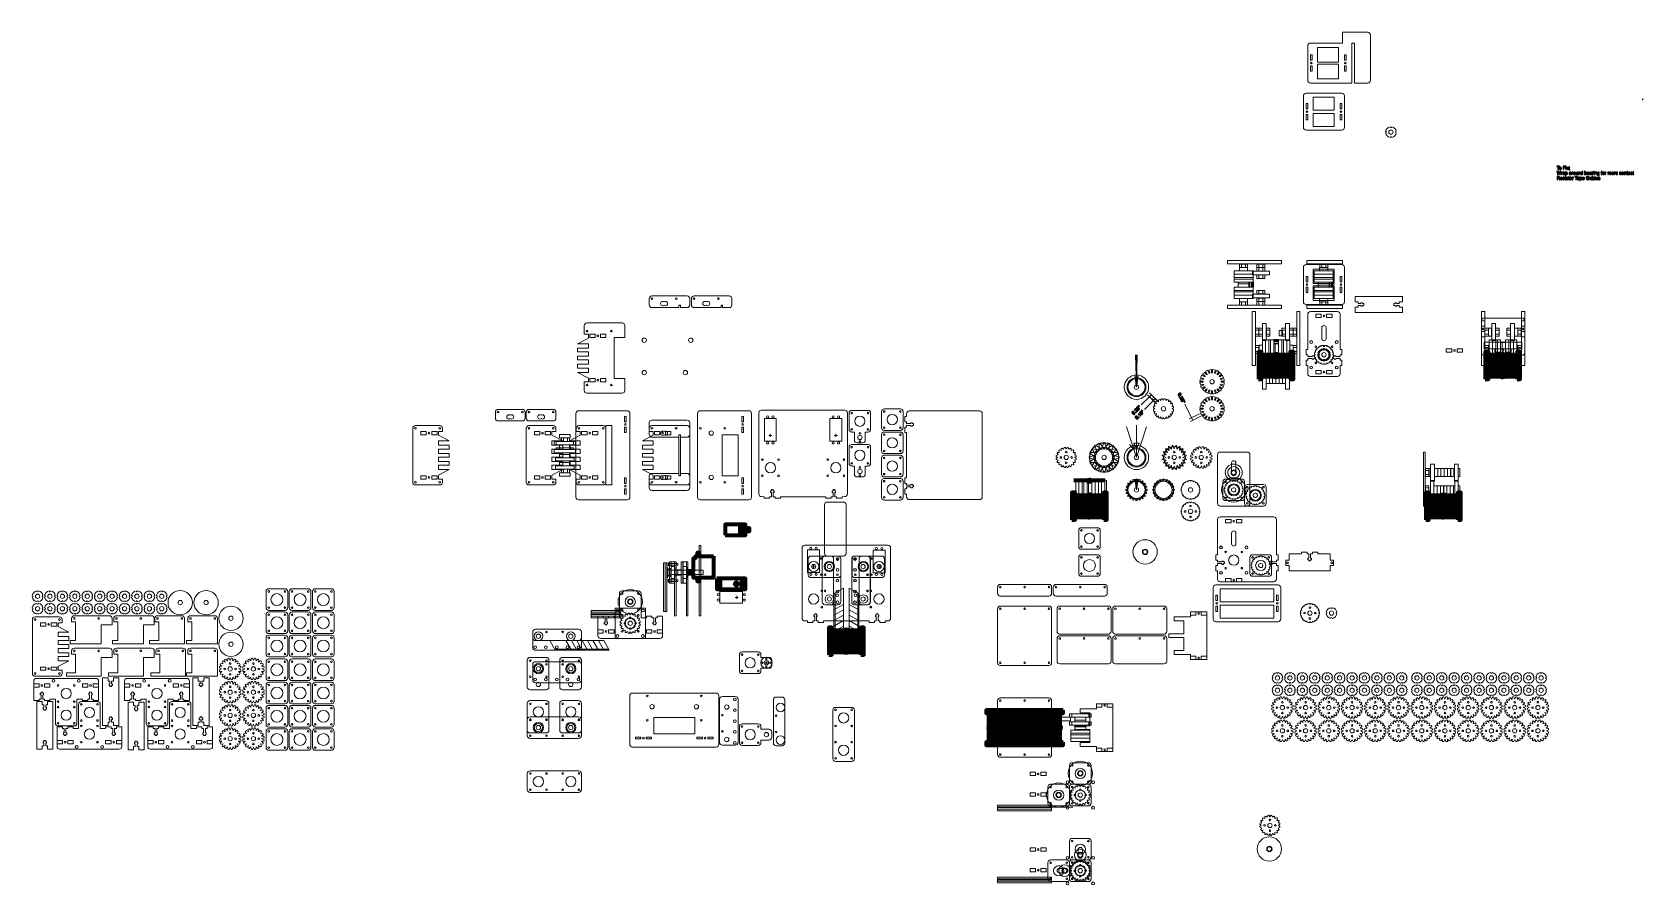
# Model space of a CAD drawing. Header units: centimetres. Extents: x -121 to 177, y -44 to 114.
import ezdxf

# ---------------------------------------------------------------- set-up
doc = ezdxf.new("R2010")
doc.units = ezdxf.units.CM
doc.header["$MEASUREMENT"] = 0
doc.layers.add('Layer 1', color=7, linetype='Continuous')

msp = doc.modelspace()

# ---------------------------------------------------------------- linework, layer by layer
at = {"layer": 'Layer 1', "color": 253, "lineweight": 18}
for points in [[(102.286, 70.3), (103.764, 70.3), (103.764, 70.95), (102.286, 70.95), (102.286, 70.3)], [(102.6555, 70.3), (103.3945, 70.3), (103.3945, 70.95), (102.6555, 70.95), (102.6555, 70.3)], [(105.486, 70.3), (106.964, 70.3), (106.964, 70.95), (105.486, 70.95), (105.486, 70.3)], [(105.486, 69.65), (106.964, 69.65), (106.964, 70.3), (105.486, 70.3), (105.486, 69.65)], [(105.486, 68.275), (106.964, 68.275), (106.964, 68.925), (105.486, 68.925), (105.486, 68.275)], [(105.8555, 70.3), (106.5945, 70.3), (106.5945, 70.95), (105.8555, 70.95), (105.8555, 70.3)], [(105.8555, 69.65), (106.5945, 69.65), (106.5945, 70.3), (105.8555, 70.3), (105.8555, 69.65)], [(105.8555, 68.275), (106.5945, 68.275), (106.5945, 68.925), (105.8555, 68.925), (105.8555, 68.275)], [(117.111, 70.3), (118.589, 70.3), (118.589, 70.95), (117.111, 70.95), (117.111, 70.3)], [(117.4805, 70.3), (118.2195, 70.3), (118.2195, 70.95), (117.4805, 70.95), (117.4805, 70.3)], [(105.486, 65.4), (106.964, 65.4), (106.964, 66.05), (105.486, 66.05), (105.486, 65.4)], [(105.8555, 65.4), (106.5945, 65.4), (106.5945, 66.05), (105.8555, 66.05), (105.8555, 65.4)], [(102.286, 63.325), (103.764, 63.325), (103.764, 63.975), (102.286, 63.975), (102.286, 63.325)], [(102.6555, 63.325), (103.3945, 63.325), (103.3945, 63.975), (102.6555, 63.975), (102.6555, 63.325)], [(105.486, 64), (106.964, 64), (106.964, 64.65), (105.486, 64.65), (105.486, 64)], [(105.486, 63.35), (106.964, 63.35), (106.964, 64), (105.486, 64), (105.486, 63.35)], [(105.8555, 64), (106.5945, 64), (106.5945, 64.65), (105.8555, 64.65), (105.8555, 64)], [(105.8555, 63.35), (106.5945, 63.35), (106.5945, 64), (105.8555, 64), (105.8555, 63.35)], [(117.111, 63.325), (118.589, 63.325), (118.589, 63.975), (117.111, 63.975), (117.111, 63.325)], [(117.4805, 63.325), (118.2195, 63.325), (118.2195, 63.975), (117.4805, 63.975), (117.4805, 63.325)], [(-23.239, 38.125), (-21.761, 38.125), (-21.761, 38.775), (-23.239, 38.775), (-23.239, 38.125)], [(-22.8695, 38.125), (-22.1305, 38.125), (-22.1305, 38.775), (-22.8695, 38.775), (-22.8695, 38.125)], [(-23.239, 32.325), (-21.761, 32.325), (-21.761, 32.975), (-23.239, 32.975), (-23.239, 32.325)], [(-22.8695, 32.325), (-22.1305, 32.325), (-22.1305, 32.975), (-22.8695, 32.975), (-22.8695, 32.325)]]:
    msp.add_lwpolyline(points, close=True, dxfattribs=at)
at = {"layer": 'Layer 1', "color": 202, "lineweight": 20}
for points in [[(104.6, 52.14996), (105.2, 52.14996), (105.2, 62.15004), (104.6, 62.15004), (104.6, 52.14996)], [(106.525, 56.775), (107.225, 56.775), (107.225, 59.925), (106.525, 59.925), (106.525, 56.775)], [(110.8, 56.775), (111.5, 56.775), (111.5, 59.925), (110.8, 59.925), (110.8, 56.775)], [(112.85, 52.14996), (113.45, 52.14996), (113.45, 62.15004), (112.85, 62.15004), (112.85, 52.14996)], [(106.5, 47.775), (107.2, 47.775), (107.2, 50.925), (106.5, 50.925), (106.5, 47.775)], [(110.8, 47.775), (111.5, 47.775), (111.5, 50.925), (110.8, 50.925), (110.8, 47.775)], [(136.35, 26.14996), (136.65, 26.14996), (136.65, 36.15004), (136.35, 36.15004), (136.35, 26.14996)], [(137.35, 31.6), (137.65, 31.6), (137.65, 33.1), (137.35, 33.1), (137.35, 31.6)], [(137.65, 30.775), (138.35, 30.775), (138.35, 33.925), (137.65, 33.925), (137.65, 30.775)], [(138.35, 31.6), (138.95, 31.6), (138.95, 33.1), (138.35, 33.1), (138.35, 31.6)], [(138.95, 31.6), (139.55, 31.6), (139.55, 33.1), (138.95, 33.1), (138.95, 31.6)], [(139.55, 31.6), (140.15, 31.6), (140.15, 33.1), (139.55, 33.1), (139.55, 31.6)], [(140.1625, 31.6), (140.7625, 31.6), (140.7625, 33.1), (140.1625, 33.1), (140.1625, 31.6)], [(140.7625, 31.6), (141.3625, 31.6), (141.3625, 33.1), (140.7625, 33.1), (140.7625, 31.6)], [(141.35, 31.6), (141.95, 31.6), (141.95, 33.1), (141.35, 33.1), (141.35, 31.6)], [(142.05, 30.775), (142.75, 30.775), (142.75, 33.925), (142.05, 33.925), (142.05, 30.775)], [(142.75, 31.6), (143.05, 31.6), (143.05, 33.1), (142.75, 33.1), (142.75, 31.6)], [(71.95003, 27.4), (72.55003, 27.4), (72.55003, 30.9), (71.95003, 30.9), (71.95003, 27.4)], [(72.55003, 27.4), (73.15003, 27.4), (73.15003, 30.9), (72.55003, 30.9), (72.55003, 27.4)], [(73.45003, 27.4), (74.05003, 27.4), (74.05003, 30.9), (73.45003, 30.9), (73.45003, 27.4)], [(74.05003, 27.9), (74.35003, 27.9), (74.35003, 30.4), (74.05003, 30.4), (74.05003, 27.9)], [(74.35003, 27.9), (74.95003, 27.9), (74.95003, 30.4), (74.35003, 30.4), (74.35003, 27.9)], [(74.95003, 27.4), (75.55003, 27.4), (75.55003, 30.9), (74.95003, 30.9), (74.95003, 27.4)], [(75.55003, 27.4), (76.15003, 27.4), (76.15003, 30.9), (75.55003, 30.9), (75.55003, 27.4)], [(76.15003, 27.4), (76.75003, 27.4), (76.75003, 30.9), (76.15003, 30.9), (76.15003, 27.4)], [(76.75003, 27.4), (77.35003, 27.4), (77.35003, 30.9), (76.75003, 30.9), (76.75003, 27.4)], [(137.65, 27.4), (138.25, 27.4), (138.25, 30.9), (137.65, 30.9), (137.65, 27.4)], [(138.25, 28.4), (138.85, 28.4), (138.85, 29.9), (138.25, 29.9), (138.25, 28.4)], [(138.85, 28.4), (139.45, 28.4), (139.45, 29.9), (138.85, 29.9), (138.85, 28.4)], [(139.45, 28.4), (140.05, 28.4), (140.05, 29.9), (139.45, 29.9), (139.45, 28.4)], [(140.0625, 28.4), (140.6625, 28.4), (140.6625, 29.9), (140.0625, 29.9), (140.0625, 28.4)], [(140.6625, 28.4), (141.2625, 28.4), (141.2625, 29.9), (140.6625, 29.9), (140.6625, 28.4)], [(141.25, 28.4), (141.85, 28.4), (141.85, 29.9), (141.25, 29.9), (141.25, 28.4)], [(141.85, 28.4), (142.15, 28.4), (142.15, 29.9), (141.85, 29.9), (141.85, 28.4)], [(142.15, 27.4), (142.75, 27.4), (142.75, 30.9), (142.15, 30.9), (142.15, 27.4)], [(142.75, 28.4), (143.05, 28.4), (143.05, 29.9), (142.75, 29.9), (142.75, 28.4)], [(-17.75002, 6.52505), (-12.25002, 6.52505), (-12.25002, 6.82505), (-17.75002, 6.82505), (-17.75002, 6.52505)], [(-17.75002, 6.22505), (-12.25002, 6.22505), (-12.25002, 6.52505), (-17.75002, 6.52505), (-17.75002, 6.22505)], [(-17.75002, 5.76255), (-12.25002, 5.76255), (-12.25002, 6.06255), (-17.75002, 6.06255), (-17.75002, 5.76255)], [(-17.75002, 5.46255), (-12.25002, 5.46255), (-12.25002, 5.76255), (-17.75002, 5.76255), (-17.75002, 5.46255)]]:
    msp.add_lwpolyline(points, close=True, dxfattribs=at)
at = {"layer": 'Layer 1', "color": 251, "lineweight": 20}
for points in [[(147.05, 52.14996), (147.65, 52.14996), (147.65, 62.15004), (147.05, 62.15004), (147.05, 52.14996)], [(148.95, 56.775), (149.65, 56.775), (149.65, 59.925), (148.95, 59.925), (148.95, 56.775)], [(152.45, 56.775), (153.15, 56.775), (153.15, 59.925), (152.45, 59.925), (152.45, 56.775)], [(154.45, 52.14996), (155.05, 52.14996), (155.05, 62.15004), (154.45, 62.15004), (154.45, 52.14996)], [(148.325, 57.6), (148.925, 57.6), (148.925, 59.1), (148.325, 59.1), (148.325, 57.6)], [(148.5, 53.4), (149.1, 53.4), (149.1, 56.9), (148.5, 56.9), (148.5, 53.4)], [(149.1, 53.4), (149.7, 53.4), (149.7, 56.9), (149.1, 56.9), (149.1, 53.4)], [(149.7, 53.4), (150, 53.4), (150, 56.9), (149.7, 56.9), (149.7, 53.4)], [(150, 53.4), (150.6, 53.4), (150.6, 56.9), (150, 56.9), (150, 53.4)], [(151.5, 53.4), (152.1, 53.4), (152.1, 56.9), (151.5, 56.9), (151.5, 53.4)], [(152.1, 53.4), (152.4, 53.4), (152.4, 56.9), (152.1, 56.9), (152.1, 53.4)], [(152.4, 53.4), (153, 53.4), (153, 56.9), (152.4, 56.9), (152.4, 53.4)], [(153, 53.4), (153.6, 53.4), (153.6, 56.9), (153, 56.9), (153, 53.4)], [(153.1625, 57.6), (153.7625, 57.6), (153.7625, 59.1), (153.1625, 59.1), (153.1625, 57.6)], [(148.325, 54.4), (148.475, 54.4), (148.475, 55.9), (148.325, 55.9), (148.325, 54.4)], [(150.6, 53.9), (150.9, 53.9), (150.9, 56.4), (150.6, 56.4), (150.6, 53.9)], [(150.9, 53.9), (151.5, 53.9), (151.5, 56.4), (150.9, 56.4), (150.9, 53.9)], [(153.625, 54.4), (153.775, 54.4), (153.775, 55.9), (153.625, 55.9), (153.625, 54.4)]]:
    msp.add_lwpolyline(points, close=True, dxfattribs=at)
at = {"layer": 'Layer 1', "color": 140, "lineweight": 20}
for points in [[(106.5, 53.4), (107.1, 53.4), (107.1, 56.9), (106.5, 56.9), (106.5, 53.4)], [(107.1, 53.4), (107.7, 53.4), (107.7, 56.9), (107.1, 56.9), (107.1, 53.4)], [(107.7, 53.4), (108, 53.4), (108, 56.9), (107.7, 56.9), (107.7, 53.4)], [(108, 53.4), (108.6, 53.4), (108.6, 56.9), (108, 56.9), (108, 53.4)], [(109.5, 53.4), (110.1, 53.4), (110.1, 56.9), (109.5, 56.9), (109.5, 53.4)], [(109.6, 57.65), (110.2, 57.65), (110.2, 58.65), (109.6, 58.65), (109.6, 57.65)], [(110.1, 53.4), (110.4, 53.4), (110.4, 56.9), (110.1, 56.9), (110.1, 53.4)], [(110.4, 53.4), (111, 53.4), (111, 56.9), (110.4, 56.9), (110.4, 53.4)], [(111, 53.4), (111.6, 53.4), (111.6, 56.9), (111, 56.9), (111, 53.4)], [(105.9, 54.4), (106.5, 54.4), (106.5, 55.9), (105.9, 55.9), (105.9, 54.4)], [(108.6, 54.15), (108.9, 54.15), (108.9, 56.15), (108.6, 56.15), (108.6, 54.15)], [(108.9, 54.15), (109.5, 54.15), (109.5, 56.15), (108.9, 56.15), (108.9, 54.15)], [(111.6, 54.4), (112.2, 54.4), (112.2, 55.9), (111.6, 55.9), (111.6, 54.4)], [(107.2, 48.85), (107.8, 48.85), (107.8, 49.85), (107.2, 49.85), (107.2, 48.85)], [(107.8, 48.85), (108.4, 48.85), (108.4, 49.85), (107.8, 49.85), (107.8, 48.85)], [(108.4, 48.85), (109, 48.85), (109, 49.85), (108.4, 49.85), (108.4, 48.85)], [(109, 48.85), (109.6, 48.85), (109.6, 49.85), (109, 49.85), (109, 48.85)], [(109.6, 48.85), (110.2, 48.85), (110.2, 49.85), (109.6, 49.85), (109.6, 48.85)], [(110.2, 48.85), (110.8, 48.85), (110.8, 49.85), (110.2, 49.85), (110.2, 48.85)]]:
    msp.add_lwpolyline(points, close=True, dxfattribs=at)
at = {"layer": 'Layer 1', "color": 5, "lineweight": 20}
msp.add_lwpolyline([(108.6, 56.8), (109.5, 56.8), (109.5, 57), (108.6, 57), (108.6, 56.8)], close=True, dxfattribs=at)
at = {"layer": 'Layer 1', "color": 5, "lineweight": 70}
for points in [[(105.76085, 49.61001), (106.33235, 49.61001), (106.33235, 54.69001), (105.76085, 54.69001), (105.76085, 49.61001)], [(111.66762, 49.61001), (112.23912, 49.61001), (112.23912, 54.69001), (111.66762, 54.69001), (111.66762, 49.61001)], [(71.26088, 23.61001), (71.83238, 23.61001), (71.83238, 28.69001), (71.26088, 28.69001), (71.26088, 23.61001)], [(77.16765, 23.61001), (77.73915, 23.61001), (77.73915, 28.69001), (77.16765, 28.69001), (77.16765, 23.61001)], [(136.76085, 23.61001), (137.33235, 23.61001), (137.33235, 28.69001), (136.76085, 28.69001), (136.76085, 23.61001)], [(142.66762, 23.61001), (143.23912, 23.61001), (143.23912, 28.69001), (142.66762, 28.69001), (142.66762, 23.61001)], [(26.26088, -1.38999), (26.83238, -1.38999), (26.83238, 3.69001), (26.26088, 3.69001), (26.26088, -1.38999)], [(32.16765, -1.38999), (32.73915, -1.38999), (32.73915, 3.69001), (32.16765, 3.69001), (32.16765, -1.38999)]]:
    msp.add_lwpolyline(points, close=True, dxfattribs=at)
at = {"layer": 'Layer 1', "lineweight": 20}
for points in [[(108.6, 56.3), (109.5, 56.3), (109.5, 56.6), (108.6, 56.6), (108.6, 56.3)], [(-4.35, 6.65), (-4.05, 6.65), (-4.05, 15.65), (-4.35, 15.65), (-4.35, 6.65)], [(-4.05, 6.65), (-3.75, 6.65), (-3.75, 15.65), (-4.05, 15.65), (-4.05, 6.65)], [(-3.25, 11.85), (-2.95, 11.85), (-2.95, 15.85), (-3.25, 15.85), (-3.25, 11.85)], [(-2.9, 11.85), (-2.3, 11.85), (-2.3, 15.85), (-2.9, 15.85), (-2.9, 11.85)], [(-2.3125, 5.85), (-2.0125, 5.85), (-2.0125, 15.85), (-2.3125, 15.85), (-2.3125, 5.85)], [(-1.05, 11.85), (-0.75, 11.85), (-0.75, 15.85), (-1.05, 15.85), (-1.05, 11.85)], [(-0.7, 11.85), (-0.1, 11.85), (-0.1, 15.85), (-0.7, 15.85), (-0.7, 11.85)], [(-0.1125, 5.85), (0.1875, 5.85), (0.1875, 15.85), (-0.1125, 15.85), (-0.1125, 5.85)]]:
    msp.add_lwpolyline(points, close=True, dxfattribs=at)
at = {"layer": 'Layer 1', "color": 251, "lineweight": 70}
for points in [[(147.76085, 49.61001), (148.33235, 49.61001), (148.33235, 54.69001), (147.76085, 54.69001), (147.76085, 49.61001)], [(153.66762, 49.61001), (154.23912, 49.61001), (154.23912, 54.69001), (153.66762, 54.69001), (153.66762, 49.61001)]]:
    msp.add_lwpolyline(points, close=True, dxfattribs=at)
at = {"layer": 'Layer 1', "color": 3, "lineweight": 20}
for points in [[(73.15003, 27.4), (73.45003, 27.4), (73.45003, 30.9), (73.15003, 30.9), (73.15003, 27.4)], [(77.35003, 27.4), (77.65003, 27.4), (77.65003, 30.9), (77.35003, 30.9), (77.35003, 27.4)], [(-17.75002, 6.07505), (-12.25002, 6.07505), (-12.25002, 6.22505), (-17.75002, 6.22505), (-17.75002, 6.07505)]]:
    msp.add_lwpolyline(points, close=True, dxfattribs=at)
at = {"layer": 'Layer 1', "lineweight": 70}
for points in [[(7.09654, 20.75002), (10.81454, 20.75002), (10.81454, 22.7513), (7.09654, 22.7513), (7.09654, 20.75002)], [(9.76455, 20.75001), (10.08941, 20.75001), (10.08941, 22.75001), (9.76455, 22.75001), (9.76455, 20.75001)], [(10.81455, 21.48149), (11.59703, 21.48149), (11.59703, 22.05749), (10.81455, 22.05749), (10.81455, 21.48149)], [(6.16159, 10.75001), (10.16159, 10.75001), (10.16159, 12.75001), (6.16159, 12.75001), (6.16159, 10.75001)]]:
    msp.add_lwpolyline(points, close=True, dxfattribs=at)
at = {"layer": 'Layer 1', "color": 30, "lineweight": 20}
for points in [[(-2.95, 12.75), (-2.25, 12.75), (-2.25, 14.95), (-2.95, 14.95), (-2.95, 12.75)], [(-0.75, 12.75), (-0.05, 12.75), (-0.05, 14.95), (-0.75, 14.95), (-0.75, 12.75)], [(57.5, -29.5), (67.5, -29.5), (67.5, -29.2), (57.5, -29.2), (57.5, -29.5)], [(57.5, -29.65), (67.5, -29.65), (67.5, -29.5), (57.5, -29.5), (57.5, -29.65)], [(57.5, -29.95), (67.5, -29.95), (67.5, -29.65), (57.5, -29.65), (57.5, -29.95)], [(57.5, -30.25), (67.5, -30.25), (67.5, -29.95), (57.5, -29.95), (57.5, -30.25)], [(57.5, -42.85), (67.5, -42.85), (67.5, -42.55), (57.5, -42.55), (57.5, -42.85)], [(57.5, -43), (67.5, -43), (67.5, -42.85), (57.5, -42.85), (57.5, -43)], [(57.5, -43.3), (67.5, -43.3), (67.5, -43), (57.5, -43), (57.5, -43.3)], [(57.5, -43.6), (67.5, -43.6), (67.5, -43.3), (57.5, -43.3), (57.5, -43.6)]]:
    msp.add_lwpolyline(points, close=True, dxfattribs=at)
at = {"layer": 'Layer 1', "color": 253, "lineweight": 20}
msp.add_lwpolyline([(-3.7375, 12.95), (-3.5875, 12.95), (-3.5875, 14.75), (-3.7375, 14.75), (-3.7375, 12.95)], close=True, dxfattribs=at)
at = {"layer": 'Layer 1', "color": 6, "lineweight": 20}
for points in [[(-3.5625, 13.35), (-2.9625, 13.35), (-2.9625, 14.35), (-3.5625, 14.35), (-3.5625, 13.35)], [(-2.2625, 13.35), (-1.6625, 13.35), (-1.6625, 14.35), (-2.2625, 14.35), (-2.2625, 13.35)], [(-1.6625, 13.35), (-1.0625, 13.35), (-1.0625, 14.35), (-1.6625, 14.35), (-1.6625, 13.35)]]:
    msp.add_lwpolyline(points, close=True, dxfattribs=at)
at = {"layer": 'Layer 1', "lineweight": 9}
for points in [[(5.50003, 10.75001), (10.81159, 10.75001), (10.81159, 12.75001), (5.50003, 12.75001), (5.50003, 10.75001)], [(6.09999, 8.15001), (10.29999, 8.15001), (10.29999, 10.35001), (6.09999, 10.35001), (6.09999, 8.15001)]]:
    msp.add_lwpolyline(points, close=True, dxfattribs=at)
at = {"layer": 'Layer 1', "color": 8, "lineweight": 20}
msp.add_lwpolyline([(-17.75002, 6.12505), (-12.25002, 6.12505), (-12.25002, 6.17505), (-17.75002, 6.17505), (-17.75002, 6.12505)], close=True, dxfattribs=at)
at = {"layer": 'Layer 1', "color": 1, "lineweight": 20}
msp.add_lwpolyline([(-13.3, 1.65), (-7.7, 1.65), (-7.7, 7.25), (-13.3, 7.25), (-13.3, 1.65)], close=True, dxfattribs=at)
at = {"layer": 'Layer 1', "lineweight": 20}
for centre, major_axis in [((130.3, 95.35), (0, 0.4)), ((117.9, 55.74235), (0, 0.1)), ((83.2, 48.15), (0, 0.4)), ((97.2, 49.15), (0, 0.4)), ((-34.95, 43.55), (0, 0.155)), ((-30.45, 43.55), (0, 0.155)), ((-29.25, 43.55), (0, 0.155)), ((-24.75, 43.55), (0, 0.155)), ((97.2, 44.15), (0, 0.4)), ((-50.25, 40.55), (0, 0.155)), ((-45.75, 40.55), (0, 0.155)), ((-29.25, 40.55), (0, 0.155)), ((-24.75, 40.55), (0, 0.155)), ((-20, 40.55), (0, 0.155)), ((-15.5, 40.55), (0, 0.155)), ((2.5, 40.55), (0, 0.155)), ((7, 40.55), (0, 0.155)), ((70.2, 36.15), (0, 0.1525)), ((90.2, 35.15), (0, 2)), ((90.2, 36.15), (0, 0.1525)), ((95.2, 36.15), (0, 0.1525)), ((69.2, 35.15), (0, 0.1525)), ((70.2, 34.15), (0, 0.1525)), ((71.2, 35.15), (0, 0.1525)), ((77.2, 35.15), (0, 0.4)), ((83.2, 35.15), (0, 0.4)), ((89.2, 35.15), (0, 0.1525)), ((90.2, 35.15), (0, 0.4)), ((90.2, 34.15), (0, 0.1525)), ((91.2, 35.15), (0, 0.1525)), ((94.2, 35.15), (0, 0.1525)), ((95.2, 35.15), (0, 0.4)), ((95.2, 34.15), (0, 0.1525)), ((96.2, 35.15), (0, 0.1525)), ((-50.25, 30.55), (0, 0.155)), ((-45.75, 30.55), (0, 0.155)), ((-29.25, 30.55), (0, 0.155)), ((-24.75, 30.55), (0, 0.155)), ((-20, 30.55), (0, 0.155)), ((-15.5, 30.55), (0, 0.155)), ((2.5, 30.55), (0, 0.155)), ((7, 30.55), (0, 0.155)), ((83.2, 29.15), (0, 0.4)), ((93.2, 29.15), (0, 0.4)), ((92.2, 25.15), (0, 0.1525)), ((93.2, 25.15), (0, 0.4)), ((93.2, 26.15), (0, 0.1525)), ((93.2, 24.15), (0, 0.1525)), ((94.2, 25.15), (0, 0.1525)), ((-120.2, 9.45), (0, 0.4)), ((-117.9, 9.45), (0, 0.4)), ((-115.6, 9.45), (0, 0.4)), ((-113.3, 9.45), (0, 0.4)), ((-111, 9.45), (0, 0.4)), ((-108.7, 9.45), (0, 0.4)), ((-106.4, 9.45), (0, 0.4)), ((-104.1, 9.45), (0, 0.4)), ((-101.8, 9.45), (0, 0.4)), ((-99.5, 9.45), (0, 0.4)), ((-97.2, 9.45), (0, 0.4)), ((58, 11.15), (0, 0.155)), ((62.5, 11.15), (0, 0.155)), ((67, 11.15), (0, 0.155)), ((68.3, 11.15), (0, 0.155)), ((72.8, 11.15), (0, 0.155)), ((77.3, 11.15), (0, 0.155)), ((-120.2, 7.15), (0, 0.4)), ((-117.9, 7.15), (0, 0.4)), ((-115.6, 7.15), (0, 0.4)), ((-113.3, 7.15), (0, 0.4)), ((-111, 7.15), (0, 0.4)), ((-108.7, 7.15), (0, 0.4)), ((-106.4, 7.15), (0, 0.4)), ((-104.1, 7.15), (0, 0.4)), ((-101.8, 7.15), (0, 0.4)), ((-99.5, 7.15), (0, 0.4)), ((-97.2, 7.15), (0, 0.4)), ((58, 7.15), (0, 0.155)), ((62.5, 7.15), (0, 0.155)), ((67, 7.15), (0, 0.155)), ((69, 7.15), (0, 0.155)), ((73.5, 7.15), (0, 0.155)), ((78, 7.15), (0, 0.155)), ((79.3, 7.15), (0, 0.155)), ((83.8, 7.15), (0, 0.155)), ((88.3, 7.15), (0, 0.155)), ((114.3, 6.35), (0, 0.1525)), ((115.3, 6.35), (0, 0.4)), ((115.3, 7.35), (0, 0.1525)), ((116.3, 6.35), (0, 0.1525)), ((119.3, 6.35), (0, 0.4)), ((-120.65, 5.15), (0, 0.155)), ((-116.15, 5.15), (0, 0.155)), ((-10.5, 4.45), (0, 0.4)), ((115.3, 5.35), (0, 0.1525)), ((69, 1.65), (0, 0.155)), ((73.5, 1.65), (0, 0.155)), ((78, 1.65), (0, 0.155)), ((79.3, 1.65), (0, 0.155)), ((83.8, 1.65), (0, 0.155)), ((88.3, 1.65), (0, 0.155)), ((58, -2.85), (0, 0.155)), ((62.5, -2.85), (0, 0.155)), ((67, -2.85), (0, 0.155)), ((-120.65, -4.85), (0, 0.155)), ((-116.15, -4.85), (0, 0.155)), ((109.3, -5.65), (0, 0.4)), ((111.6, -5.65), (0, 0.4)), ((113.9, -5.65), (0, 0.4)), ((116.2, -5.65), (0, 0.4)), ((118.5, -5.65), (0, 0.4)), ((120.8, -5.65), (0, 0.4)), ((123.1, -5.65), (0, 0.4)), ((125.4, -5.65), (0, 0.4)), ((127.7, -5.65), (0, 0.4)), ((130, -5.65), (0, 0.4)), ((132.3, -5.65), (0, 0.4)), ((135.1, -5.65), (0, 0.4)), ((137.4, -5.65), (0, 0.4)), ((139.7, -5.65), (0, 0.4)), ((142, -5.65), (0, 0.4)), ((144.3, -5.65), (0, 0.4)), ((146.6, -5.65), (0, 0.4)), ((148.9, -5.65), (0, 0.4)), ((151.2, -5.65), (0, 0.4)), ((153.5, -5.65), (0, 0.4)), ((155.8, -5.65), (0, 0.4)), ((158.1, -5.65), (0, 0.4)), ((109.3, -7.95), (0, 0.4)), ((111.6, -7.95), (0, 0.4)), ((113.9, -7.95), (0, 0.4)), ((116.2, -7.95), (0, 0.4)), ((118.5, -7.95), (0, 0.4)), ((120.8, -7.95), (0, 0.4)), ((123.1, -7.95), (0, 0.4)), ((125.4, -7.95), (0, 0.4)), ((127.7, -7.95), (0, 0.4)), ((130, -7.95), (0, 0.4)), ((132.3, -7.95), (0, 0.4)), ((135.1, -7.95), (0, 0.4)), ((137.4, -7.95), (0, 0.4)), ((139.7, -7.95), (0, 0.4)), ((142, -7.95), (0, 0.4)), ((144.3, -7.95), (0, 0.4)), ((146.6, -7.95), (0, 0.4)), ((148.9, -7.95), (0, 0.4)), ((151.2, -7.95), (0, 0.4)), ((153.5, -7.95), (0, 0.4)), ((155.8, -7.95), (0, 0.4)), ((158.1, -7.95), (0, 0.4)), ((58, -9.85), (0, 0.155)), ((58, -9.85), (0, 0.155)), ((62.5, -9.85), (0, 0.155)), ((62.5, -9.85), (0, 0.155)), ((67, -9.85), (0, 0.155)), ((67, -9.85), (0, 0.155)), ((109.2, -11.15), (0, 0.1525)), ((110.2, -11.15), (0, 0.4)), ((110.2, -10.15), (0, 0.1525)), ((111.2, -11.15), (0, 0.1525)), ((113.5, -11.15), (0, 0.1525)), ((114.5, -11.15), (0, 0.4)), ((114.5, -10.15), (0, 0.1525)), ((115.5, -11.15), (0, 0.1525)), ((117.8, -11.15), (0, 0.1525)), ((118.8, -11.15), (0, 0.4)), ((118.8, -10.15), (0, 0.1525)), ((119.8, -11.15), (0, 0.1525)), ((122.1, -11.15), (0, 0.1525)), ((123.1, -11.15), (0, 0.4)), ((123.1, -10.15), (0, 0.1525)), ((124.1, -11.15), (0, 0.1525)), ((126.4, -11.15), (0, 0.1525)), ((127.4, -11.15), (0, 0.4)), ((127.4, -10.15), (0, 0.1525)), ((128.4, -11.15), (0, 0.1525)), ((130.7, -11.15), (0, 0.1525)), ((131.7, -11.15), (0, 0.4)), ((131.7, -10.15), (0, 0.1525)), ((132.7, -11.15), (0, 0.1525)), ((135, -11.15), (0, 0.1525)), ((136, -11.15), (0, 0.4)), ((136, -10.15), (0, 0.1525)), ((137, -11.15), (0, 0.1525)), ((139.3, -11.15), (0, 0.1525)), ((140.3, -11.15), (0, 0.4)), ((140.3, -10.15), (0, 0.1525)), ((141.3, -11.15), (0, 0.1525)), ((143.6, -11.15), (0, 0.1525)), ((144.6, -11.15), (0, 0.4)), ((144.6, -10.15), (0, 0.1525)), ((145.6, -11.15), (0, 0.1525)), ((147.9, -11.15), (0, 0.1525)), ((148.9, -11.15), (0, 0.4)), ((148.9, -10.15), (0, 0.1525)), ((149.9, -11.15), (0, 0.1525)), ((152.2, -11.15), (0, 0.1525)), ((153.2, -11.15), (0, 0.4)), ((153.2, -10.15), (0, 0.1525)), ((154.2, -11.15), (0, 0.1525)), ((156.5, -11.15), (0, 0.1525)), ((157.5, -11.15), (0, 0.4)), ((157.5, -10.15), (0, 0.1525)), ((158.5, -11.15), (0, 0.1525)), ((110.2, -12.15), (0, 0.1525)), ((110.2, -14.45), (0, 0.1525)), ((114.5, -12.15), (0, 0.1525)), ((114.5, -14.45), (0, 0.1525)), ((118.8, -12.15), (0, 0.1525)), ((118.8, -14.45), (0, 0.1525)), ((123.1, -12.15), (0, 0.1525)), ((123.1, -14.45), (0, 0.1525)), ((127.4, -12.15), (0, 0.1525)), ((127.4, -14.45), (0, 0.1525)), ((131.7, -12.15), (0, 0.1525)), ((131.7, -14.45), (0, 0.1525)), ((136, -12.15), (0, 0.1525)), ((136, -14.45), (0, 0.1525)), ((140.3, -12.15), (0, 0.1525)), ((140.3, -14.45), (0, 0.1525)), ((144.6, -12.15), (0, 0.1525)), ((144.6, -14.45), (0, 0.1525)), ((148.9, -12.15), (0, 0.1525)), ((148.9, -14.45), (0, 0.1525)), ((153.2, -12.15), (0, 0.1525)), ((153.2, -14.45), (0, 0.1525)), ((157.5, -12.15), (0, 0.1525)), ((157.5, -14.45), (0, 0.1525)), ((109.2, -15.45), (0, 0.1525)), ((110.2, -15.45), (0, 0.4)), ((110.2, -16.45), (0, 0.1525)), ((111.2, -15.45), (0, 0.1525)), ((113.5, -15.45), (0, 0.1525)), ((114.5, -15.45), (0, 0.4)), ((114.5, -16.45), (0, 0.1525)), ((115.5, -15.45), (0, 0.1525)), ((117.8, -15.45), (0, 0.1525)), ((118.8, -15.45), (0, 0.4)), ((118.8, -16.45), (0, 0.1525)), ((119.8, -15.45), (0, 0.1525)), ((122.1, -15.45), (0, 0.1525)), ((123.1, -15.45), (0, 0.4)), ((123.1, -16.45), (0, 0.1525)), ((124.1, -15.45), (0, 0.1525)), ((126.4, -15.45), (0, 0.1525)), ((127.4, -15.45), (0, 0.4)), ((127.4, -16.45), (0, 0.1525)), ((128.4, -15.45), (0, 0.1525)), ((130.7, -15.45), (0, 0.1525)), ((131.7, -15.45), (0, 0.4)), ((131.7, -16.45), (0, 0.1525)), ((132.7, -15.45), (0, 0.1525)), ((135, -15.45), (0, 0.1525)), ((136, -15.45), (0, 0.4)), ((136, -16.45), (0, 0.1525)), ((137, -15.45), (0, 0.1525)), ((139.3, -15.45), (0, 0.1525)), ((140.3, -15.45), (0, 0.4)), ((140.3, -16.45), (0, 0.1525)), ((141.3, -15.45), (0, 0.1525)), ((143.6, -15.45), (0, 0.1525)), ((144.6, -15.45), (0, 0.4)), ((144.6, -16.45), (0, 0.1525)), ((145.6, -15.45), (0, 0.1525)), ((147.9, -15.45), (0, 0.1525)), ((148.9, -15.45), (0, 0.4)), ((148.9, -16.45), (0, 0.1525)), ((149.9, -15.45), (0, 0.1525)), ((152.2, -15.45), (0, 0.1525)), ((153.2, -15.45), (0, 0.4)), ((153.2, -16.45), (0, 0.1525)), ((154.2, -15.45), (0, 0.1525)), ((156.5, -15.45), (0, 0.1525)), ((157.5, -15.45), (0, 0.4)), ((157.5, -16.45), (0, 0.1525)), ((158.5, -15.45), (0, 0.1525)), ((58, -19.85), (0, 0.155)), ((62.5, -19.85), (0, 0.155)), ((67, -19.85), (0, 0.155)), ((107.9, -31.95), (0, 0.1525)), ((106.9, -32.95), (0, 0.1525)), ((107.9, -33.95), (0, 0.1525)), ((108.9, -32.95), (0, 0.1525)), ((71.8, -41.35), (0, 0.1525)), ((72.8, -41.35), (0, 0.4)), ((72.8, -40.35), (0, 0.1525)), ((73.8, -41.35), (0, 0.1525)), ((72.8, -42.35), (0, 0.1525))]:
    msp.add_ellipse(centre, major_axis=major_axis, ratio=1, dxfattribs=at)
at = {"layer": 'Layer 1', "color": 1, "lineweight": 18}
for centre in [(115.543, 56.507), (120.257, 56.507), (115.543, 51.793), (120.257, 51.793)]:
    msp.add_ellipse(centre, major_axis=(0, 0.2605), ratio=1, dxfattribs=at)
at = {"layer": 'Layer 1', "color": 202, "lineweight": 20}
for centre, major_axis in [((116.9, 54.15), (0, 0.1525)), ((117.9, 54.15), (0, 0.4)), ((117.9, 55.15), (0, 0.1525)), ((118.9, 54.15), (0, 0.1525)), ((117.9, 53.15), (0, 0.1525))]:
    msp.add_ellipse(centre, major_axis=major_axis, ratio=1, dxfattribs=at)
at = {"layer": 'Layer 1', "color": 4, "lineweight": 20}
for centre, major_axis in [((83.2, 48.15), (0, 2.25)), ((83.2, 48.15), (0, 1.75)), ((83.2, 48.15), (0, 1.59235)), ((88.2, 44.15), (0, 0.4)), ((77.2, 35.15), (0, 1.875)), ((77.2, 35.15), (0, 1.59235)), ((83.2, 35.15), (0, 2.25)), ((83.2, 35.15), (0, 1.75)), ((83.2, 35.15), (0, 1.59235)), ((83.2, 29.15), (0, 1.75)), ((83.2, 29.15), (0, 1.59235)), ((88.2, 29.15), (0, 1.875)), ((88.2, 29.15), (0, 1.57978))]:
    msp.add_ellipse(centre, major_axis=major_axis, ratio=1, dxfattribs=at)
at = {"layer": 'Layer 1', "color": 3, "lineweight": 20}
for centre, major_axis in [((-20, 40.55), (0, 0.155)), ((-15.5, 40.55), (0, 0.155)), ((-20, 30.55), (0, 0.155)), ((-15.5, 30.55), (0, 0.155)), ((-11.5, 4.45), (0, 0.1525)), ((-10.5, 5.45), (0, 0.1525)), ((-10.5, 3.45), (0, 0.1525)), ((-9.5, 4.45), (0, 0.1525)), ((72.8, -26.35), (0, 0.1525)), ((71.8, -27.35), (0, 0.1525)), ((72.8, -28.35), (0, 0.1525)), ((73.8, -27.35), (0, 0.1525))]:
    msp.add_ellipse(centre, major_axis=major_axis, ratio=1, dxfattribs=at)
at = {"layer": 'Layer 1', "lineweight": 18}
for centre, major_axis in [((98.843, 18.507), (0, 0.2605)), ((103.557, 18.507), (0, 0.2605)), ((98.843, 13.793), (0, 0.2605)), ((103.557, 13.793), (0, 0.2605)), ((-12.857, 6.807), (0, 0.2605)), ((-8.143, 6.807), (0, 0.2605)), ((-10.5, 4.45), (0, 1)), ((-12.857, 2.093), (0, 0.2605)), ((-8.143, 2.093), (0, 0.2605)), ((-112.957, -18.407), (0, 0.2605)), ((-108.243, -18.407), (0, 0.2605)), ((-96.157, -18.407), (0, 0.2605)), ((-91.443, -18.407), (0, 0.2605)), ((70.443, -24.968), (0, 0.2605)), ((75.157, -24.968), (0, 0.2605)), ((70.443, -29.682), (0, 0.2605)), ((75.157, -29.682), (0, 0.2605)), ((70.443, -38.968), (0, 0.2605)), ((75.157, -38.968), (0, 0.2605)), ((70.443, -43.682), (0, 0.2605)), ((75.157, -43.682), (0, 0.2605))]:
    msp.add_ellipse(centre, major_axis=major_axis, ratio=1, dxfattribs=at)
at = {"layer": 'Layer 1', "lineweight": 9}
msp.add_ellipse((9.2, 9.25), major_axis=(0, 0.05), ratio=1, dxfattribs=at)
at = {"layer": 'Layer 1', "color": 7, "lineweight": 20}
for centre in [(27.8, 9.65), (31.2, 9.65)]:
    msp.add_ellipse(centre, major_axis=(0, 0.25), ratio=1, dxfattribs=at)
at = {"layer": 'Layer 1', "color": 1, "lineweight": 20}
for centre, major_axis in [((71.8, -41.32499), (0, 0.1525)), ((72.8, -41.325), (0, 0.4)), ((72.8, -41.34999), (0, 0.4)), ((72.8, -40.32499), (0, 0.1525)), ((73.8, -41.32499), (0, 0.1525)), ((72.8, -42.32499), (0, 0.1525))]:
    msp.add_ellipse(centre, major_axis=major_axis, ratio=1, dxfattribs=at)
at = {"layer": 'Layer 1', "lineweight": 18}
for points, knots in [([(114.9, 111.35), (114.9, 111.62609), (115.12391, 111.85), (115.4, 111.85), (115.4, 111.85), (115.4, 111.85), (121.325, 111.85), (121.325, 111.85), (121.325, 111.85), (121.325, 111.85), (121.325, 113.85), (121.325, 113.85), (121.325, 113.85), (121.325, 113.85), (126, 113.85), (126, 113.85), (126, 113.85), (126.27609, 113.85), (126.5, 113.62609), (126.5, 113.35), (126.5, 113.35), (126.5, 113.35), (126.5, 104.95), (126.5, 104.95), (126.5, 104.95), (126.5, 104.67391), (126.27609, 104.45), (126, 104.45), (126, 104.45), (126, 104.45), (123.55, 104.45), (123.55, 104.45), (123.55, 104.45), (123.55, 104.45), (123.55, 111.85), (123.55, 111.85), (123.55, 111.85), (123.55, 111.85), (123.05, 111.85), (123.05, 111.85), (123.05, 111.85), (123.05, 111.85), (123.05, 104.45), (123.05, 104.45), (123.05, 104.45), (123.05, 104.45), (115.4, 104.45), (115.4, 104.45), (115.4, 104.45), (115.12391, 104.45), (114.9, 104.67391), (114.9, 104.95), (114.9, 104.95), (114.9, 104.95), (114.9, 111.35), (114.9, 111.35)], [0, 0, 0, 0, 0.071428571, 0.071428571, 0.071428571, 0.071428571, 0.142857143, 0.142857143, 0.142857143, 0.142857143, 0.214285714, 0.214285714, 0.214285714, 0.214285714, 0.285714286, 0.285714286, 0.285714286, 0.285714286, 0.357142857, 0.357142857, 0.357142857, 0.357142857, 0.428571429, 0.428571429, 0.428571429, 0.428571429, 0.5, 0.5, 0.5, 0.5, 0.571428571, 0.571428571, 0.571428571, 0.571428571, 0.642857143, 0.642857143, 0.642857143, 0.642857143, 0.714285714, 0.714285714, 0.714285714, 0.714285714, 0.785714286, 0.785714286, 0.785714286, 0.785714286, 0.857142857, 0.857142857, 0.857142857, 0.857142857, 0.928571429, 0.928571429, 0.928571429, 0.928571429, 1, 1, 1, 1]), ([(114.1, 102.05), (114.1, 102.32609), (114.32391, 102.55), (114.6, 102.55), (114.6, 102.55), (114.6, 102.55), (121.2, 102.55), (121.2, 102.55), (121.2, 102.55), (121.47609, 102.55), (121.7, 102.32609), (121.7, 102.05), (121.7, 102.05), (121.7, 102.05), (121.7, 96.25), (121.7, 96.25), (121.7, 96.25), (121.7, 95.97391), (121.47609, 95.75), (121.2, 95.75), (121.2, 95.75), (121.2, 95.75), (114.6, 95.75), (114.6, 95.75), (114.6, 95.75), (114.32391, 95.75), (114.1, 95.97391), (114.1, 96.25), (114.1, 96.25), (114.1, 96.25), (114.1, 102.05), (114.1, 102.05)], [0, 0, 0, 0, 0.125, 0.125, 0.125, 0.125, 0.25, 0.25, 0.25, 0.25, 0.375, 0.375, 0.375, 0.375, 0.5, 0.5, 0.5, 0.5, 0.625, 0.625, 0.625, 0.625, 0.75, 0.75, 0.75, 0.75, 0.875, 0.875, 0.875, 0.875, 1, 1, 1, 1]), ([(114.1, 70.35), (114.1, 70.62609), (114.32391, 70.85), (114.6, 70.85), (114.6, 70.85), (114.6, 70.85), (121.2, 70.85), (121.2, 70.85), (121.2, 70.85), (121.47609, 70.85), (121.7, 70.62609), (121.7, 70.35), (121.7, 70.35), (121.7, 70.35), (121.7, 63.95), (121.7, 63.95), (121.7, 63.95), (121.7, 63.67391), (121.47609, 63.45), (121.2, 63.45), (121.2, 63.45), (121.2, 63.45), (114.6, 63.45), (114.6, 63.45), (114.6, 63.45), (114.32391, 63.45), (114.1, 63.67391), (114.1, 63.95), (114.1, 63.95), (114.1, 63.95), (114.1, 70.35), (114.1, 70.35)], [0, 0, 0, 0, 0.125, 0.125, 0.125, 0.125, 0.25, 0.25, 0.25, 0.25, 0.375, 0.375, 0.375, 0.375, 0.5, 0.5, 0.5, 0.5, 0.625, 0.625, 0.625, 0.625, 0.75, 0.75, 0.75, 0.75, 0.875, 0.875, 0.875, 0.875, 1, 1, 1, 1]), ([(0.5125, 64.5375), (0.5125, 64.81359), (0.28859, 65.0375), (0.0125, 65.0375), (0.0125, 65.0375), (0.0125, 65.0375), (-6.4875, 65.0375), (-6.4875, 65.0375), (-6.4875, 65.0375), (-6.76359, 65.0375), (-6.9875, 64.81359), (-6.9875, 64.5375), (-6.9875, 64.5375), (-6.9875, 64.5375), (-6.9875, 63.3875), (-6.9875, 63.3875), (-6.9875, 63.3875), (-6.9875, 63.11141), (-6.76359, 62.8875), (-6.4875, 62.8875), (-6.4875, 62.8875), (-6.4875, 62.8875), (-1.5, 62.8875), (-1.5, 62.8875), (-1.5, 62.8875), (-1.5, 62.8875), (-1.5, 63.35), (-1.5, 63.35), (-1.5, 63.35), (-1.5, 63.35), (-1.2, 63.35), (-1.2, 63.35), (-1.2, 63.35), (-1.2, 63.35), (-1.2, 62.8875), (-1.2, 62.8875), (-1.2, 62.8875), (-1.2, 62.8875), (0.0125, 62.8875), (0.0125, 62.8875), (0.0125, 62.8875), (0.28859, 62.8875), (0.5125, 63.11141), (0.5125, 63.3875), (0.5125, 63.3875), (0.5125, 63.3875), (0.5125, 64.5375), (0.5125, 64.5375)], [0, 0, 0, 0, 0.083333333, 0.083333333, 0.083333333, 0.083333333, 0.166666667, 0.166666667, 0.166666667, 0.166666667, 0.25, 0.25, 0.25, 0.25, 0.333333333, 0.333333333, 0.333333333, 0.333333333, 0.416666667, 0.416666667, 0.416666667, 0.416666667, 0.5, 0.5, 0.5, 0.5, 0.583333333, 0.583333333, 0.583333333, 0.583333333, 0.666666667, 0.666666667, 0.666666667, 0.666666667, 0.75, 0.75, 0.75, 0.75, 0.833333333, 0.833333333, 0.833333333, 0.833333333, 0.916666667, 0.916666667, 0.916666667, 0.916666667, 1, 1, 1, 1]), ([(8.3125, 64.5375), (8.3125, 64.81359), (8.08859, 65.0375), (7.8125, 65.0375), (7.8125, 65.0375), (7.8125, 65.0375), (1.3125, 65.0375), (1.3125, 65.0375), (1.3125, 65.0375), (1.03641, 65.0375), (0.8125, 64.81359), (0.8125, 64.5375), (0.8125, 64.5375), (0.8125, 64.5375), (0.8125, 63.3875), (0.8125, 63.3875), (0.8125, 63.3875), (0.8125, 63.11141), (1.03641, 62.8875), (1.3125, 62.8875), (1.3125, 62.8875), (1.3125, 62.8875), (6.3, 62.8875), (6.3, 62.8875), (6.3, 62.8875), (6.3, 62.8875), (6.3, 63.35), (6.3, 63.35), (6.3, 63.35), (6.3, 63.35), (6.6, 63.35), (6.6, 63.35), (6.6, 63.35), (6.6, 63.35), (6.6, 62.8875), (6.6, 62.8875), (6.6, 62.8875), (6.6, 62.8875), (7.8125, 62.8875), (7.8125, 62.8875), (7.8125, 62.8875), (8.08859, 62.8875), (8.3125, 63.11141), (8.3125, 63.3875), (8.3125, 63.3875), (8.3125, 63.3875), (8.3125, 64.5375), (8.3125, 64.5375)], [0, 0, 0, 0, 0.083333333, 0.083333333, 0.083333333, 0.083333333, 0.166666667, 0.166666667, 0.166666667, 0.166666667, 0.25, 0.25, 0.25, 0.25, 0.333333333, 0.333333333, 0.333333333, 0.333333333, 0.416666667, 0.416666667, 0.416666667, 0.416666667, 0.5, 0.5, 0.5, 0.5, 0.583333333, 0.583333333, 0.583333333, 0.583333333, 0.666666667, 0.666666667, 0.666666667, 0.666666667, 0.75, 0.75, 0.75, 0.75, 0.833333333, 0.833333333, 0.833333333, 0.833333333, 0.916666667, 0.916666667, 0.916666667, 0.916666667, 1, 1, 1, 1]), ([(-11.5, 47.55), (-11.5, 47.27391), (-11.72391, 47.05), (-12, 47.05), (-12, 47.05), (-12, 47.05), (-18.5, 47.05), (-18.5, 47.05), (-18.5, 47.05), (-18.77609, 47.05), (-19, 47.27391), (-19, 47.55), (-19, 47.55), (-19, 47.55), (-19, 49.15), (-19, 49.15), (-19, 49.15), (-19, 49.15), (-18.25, 49.15), (-18.25, 49.15), (-18.25, 49.15), (-18.25, 49.15), (-18.25, 49.85), (-18.25, 49.85), (-18.25, 49.85), (-18.25, 49.85), (-20.25, 50.9), (-20.25, 50.9), (-20.25, 50.9), (-20.25, 50.9), (-18.25, 50.9), (-18.25, 50.9), (-18.25, 50.9), (-18.25, 50.9), (-18.25, 51.7), (-18.25, 51.7), (-18.25, 51.7), (-18.25, 51.7), (-20.25, 51.7), (-20.25, 51.7), (-20.25, 51.7), (-20.25, 51.7), (-20.25, 52.4), (-20.25, 52.4), (-20.25, 52.4), (-20.25, 52.4), (-18.25, 52.4), (-18.25, 52.4), (-18.25, 52.4), (-18.25, 52.4), (-18.25, 53.19999), (-18.25, 53.19999), (-18.25, 53.19999), (-18.25, 53.19999), (-20.25, 53.19999), (-20.25, 53.19999), (-20.25, 53.19999), (-20.25, 53.19999), (-20.25, 53.9), (-20.25, 53.9), (-20.25, 53.9), (-20.25, 53.9), (-18.25, 53.9), (-18.25, 53.9), (-18.25, 53.9), (-18.25, 53.9), (-18.25, 54.7), (-18.25, 54.7), (-18.25, 54.7), (-18.25, 54.7), (-20.25, 54.7), (-20.25, 54.7), (-20.25, 54.7), (-20.25, 54.7), (-20.25, 55.4), (-20.25, 55.4), (-20.25, 55.4), (-20.25, 55.4), (-18.25, 55.4), (-18.25, 55.4), (-18.25, 55.4), (-18.25, 55.4), (-18.25, 56.2), (-18.25, 56.2), (-18.25, 56.2), (-18.25, 56.2), (-20.25, 56.2), (-20.25, 56.2), (-20.25, 56.2), (-20.25, 56.2), (-18.25, 57.25), (-18.25, 57.25), (-18.25, 57.25), (-18.25, 57.25), (-18.25, 57.95), (-18.25, 57.95), (-18.25, 57.95), (-18.25, 57.95), (-19, 57.95), (-19, 57.95), (-19, 57.95), (-19, 57.95), (-19, 59.55), (-19, 59.55), (-19, 59.55), (-19, 59.82609), (-18.77609, 60.05), (-18.5, 60.05), (-18.5, 60.05), (-18.5, 60.05), (-12, 60.05), (-12, 60.05), (-12, 60.05), (-11.72391, 60.05), (-11.5, 59.82609), (-11.5, 59.55), (-11.5, 59.55), (-11.5, 59.55), (-11.5, 57.35), (-11.5, 57.35), (-11.5, 57.35), (-11.5, 57.35), (-13.5, 57.35), (-13.5, 57.35), (-13.5, 57.35), (-13.5, 57.35), (-13.5, 49.75), (-13.5, 49.75), (-13.5, 49.75), (-13.5, 49.75), (-11.5, 49.75), (-11.5, 49.75), (-11.5, 49.75), (-11.5, 49.75), (-11.5, 47.55), (-11.5, 47.55)], [0, 0, 0, 0, 0.029411765, 0.029411765, 0.029411765, 0.029411765, 0.058823529, 0.058823529, 0.058823529, 0.058823529, 0.088235294, 0.088235294, 0.088235294, 0.088235294, 0.117647059, 0.117647059, 0.117647059, 0.117647059, 0.147058824, 0.147058824, 0.147058824, 0.147058824, 0.176470588, 0.176470588, 0.176470588, 0.176470588, 0.205882353, 0.205882353, 0.205882353, 0.205882353, 0.235294118, 0.235294118, 0.235294118, 0.235294118, 0.264705882, 0.264705882, 0.264705882, 0.264705882, 0.294117647, 0.294117647, 0.294117647, 0.294117647, 0.323529412, 0.323529412, 0.323529412, 0.323529412, 0.352941176, 0.352941176, 0.352941176, 0.352941176, 0.382352941, 0.382352941, 0.382352941, 0.382352941, 0.411764706, 0.411764706, 0.411764706, 0.411764706, 0.441176471, 0.441176471, 0.441176471, 0.441176471, 0.470588235, 0.470588235, 0.470588235, 0.470588235, 0.5, 0.5, 0.5, 0.5, 0.529411765, 0.529411765, 0.529411765, 0.529411765, 0.558823529, 0.558823529, 0.558823529, 0.558823529, 0.588235294, 0.588235294, 0.588235294, 0.588235294, 0.617647059, 0.617647059, 0.617647059, 0.617647059, 0.647058824, 0.647058824, 0.647058824, 0.647058824, 0.676470588, 0.676470588, 0.676470588, 0.676470588, 0.705882353, 0.705882353, 0.705882353, 0.705882353, 0.735294118, 0.735294118, 0.735294118, 0.735294118, 0.764705882, 0.764705882, 0.764705882, 0.764705882, 0.794117647, 0.794117647, 0.794117647, 0.794117647, 0.823529412, 0.823529412, 0.823529412, 0.823529412, 0.852941176, 0.852941176, 0.852941176, 0.852941176, 0.882352941, 0.882352941, 0.882352941, 0.882352941, 0.911764706, 0.911764706, 0.911764706, 0.911764706, 0.941176471, 0.941176471, 0.941176471, 0.941176471, 0.970588235, 0.970588235, 0.970588235, 0.970588235, 1, 1, 1, 1]), ([(-29.95, 43.55), (-29.95, 43.82609), (-30.17391, 44.05), (-30.45, 44.05), (-30.45, 44.05), (-30.45, 44.05), (-34.95, 44.05), (-34.95, 44.05), (-34.95, 44.05), (-35.22609, 44.05), (-35.45, 43.82609), (-35.45, 43.55), (-35.45, 43.55), (-35.45, 43.55), (-35.45, 42.4), (-35.45, 42.4), (-35.45, 42.4), (-35.45, 42.12391), (-35.22609, 41.9), (-34.95, 41.9), (-34.95, 41.9), (-34.95, 41.9), (-30.45, 41.9), (-30.45, 41.9), (-30.45, 41.9), (-30.17391, 41.9), (-29.95, 42.12391), (-29.95, 42.4), (-29.95, 42.4), (-29.95, 42.4), (-29.95, 43.55), (-29.95, 43.55)], [0, 0, 0, 0, 0.125, 0.125, 0.125, 0.125, 0.25, 0.25, 0.25, 0.25, 0.375, 0.375, 0.375, 0.375, 0.5, 0.5, 0.5, 0.5, 0.625, 0.625, 0.625, 0.625, 0.75, 0.75, 0.75, 0.75, 0.875, 0.875, 0.875, 0.875, 1, 1, 1, 1]), ([(-24.25, 43.55), (-24.25, 43.82609), (-24.47391, 44.05), (-24.75, 44.05), (-24.75, 44.05), (-24.75, 44.05), (-29.25, 44.05), (-29.25, 44.05), (-29.25, 44.05), (-29.52609, 44.05), (-29.75, 43.82609), (-29.75, 43.55), (-29.75, 43.55), (-29.75, 43.55), (-29.75, 42.4), (-29.75, 42.4), (-29.75, 42.4), (-29.75, 42.12391), (-29.52609, 41.9), (-29.25, 41.9), (-29.25, 41.9), (-29.25, 41.9), (-24.75, 41.9), (-24.75, 41.9), (-24.75, 41.9), (-24.47391, 41.9), (-24.25, 42.12391), (-24.25, 42.4), (-24.25, 42.4), (-24.25, 42.4), (-24.25, 43.55), (-24.25, 43.55)], [0, 0, 0, 0, 0.125, 0.125, 0.125, 0.125, 0.25, 0.25, 0.25, 0.25, 0.375, 0.375, 0.375, 0.375, 0.5, 0.5, 0.5, 0.5, 0.625, 0.625, 0.625, 0.625, 0.75, 0.75, 0.75, 0.75, 0.875, 0.875, 0.875, 0.875, 1, 1, 1, 1]), ([(-20.55, 43.3), (-20.55, 43.57609), (-20.32609, 43.8), (-20.05, 43.8), (-20.05, 43.8), (-20.05, 43.8), (-11.05, 43.8), (-11.05, 43.8), (-11.05, 43.8), (-10.77391, 43.8), (-10.55, 43.57609), (-10.55, 43.3), (-10.55, 43.3), (-10.55, 43.3), (-10.55, 27.8), (-10.55, 27.8), (-10.55, 27.8), (-10.55, 27.52391), (-10.77391, 27.3), (-11.05, 27.3), (-11.05, 27.3), (-11.05, 27.3), (-20.05, 27.3), (-20.05, 27.3), (-20.05, 27.3), (-20.32609, 27.3), (-20.55, 27.52391), (-20.55, 27.8), (-20.55, 27.8), (-20.55, 27.8), (-20.55, 43.3), (-20.55, 43.3)], [0, 0, 0, 0, 0.125, 0.125, 0.125, 0.125, 0.25, 0.25, 0.25, 0.25, 0.375, 0.375, 0.375, 0.375, 0.5, 0.5, 0.5, 0.5, 0.625, 0.625, 0.625, 0.625, 0.75, 0.75, 0.75, 0.75, 0.875, 0.875, 0.875, 0.875, 1, 1, 1, 1]), ([(0.5, 29.55), (0.5, 29.27391), (0.27609, 29.05), (0, 29.05), (0, 29.05), (0, 29.05), (-6.5, 29.05), (-6.5, 29.05), (-6.5, 29.05), (-6.77609, 29.05), (-7, 29.27391), (-7, 29.55), (-7, 29.55), (-7, 29.55), (-7, 31.15), (-7, 31.15), (-7, 31.15), (-7, 31.15), (-6.25, 31.15), (-6.25, 31.15), (-6.25, 31.15), (-6.25, 31.15), (-6.25, 31.85), (-6.25, 31.85), (-6.25, 31.85), (-6.25, 31.85), (-8.25, 32.9), (-8.25, 32.9), (-8.25, 32.9), (-8.25, 32.9), (-6.25, 32.9), (-6.25, 32.9), (-6.25, 32.9), (-6.25, 32.9), (-6.25, 33.7), (-6.25, 33.7), (-6.25, 33.7), (-6.25, 33.7), (-8.25, 33.7), (-8.25, 33.7), (-8.25, 33.7), (-8.25, 33.7), (-8.25, 34.4), (-8.25, 34.4), (-8.25, 34.4), (-8.25, 34.4), (-6.25, 34.4), (-6.25, 34.4), (-6.25, 34.4), (-6.25, 34.4), (-6.25, 35.19999), (-6.25, 35.19999), (-6.25, 35.19999), (-6.25, 35.19999), (-8.25, 35.19999), (-8.25, 35.19999), (-8.25, 35.19999), (-8.25, 35.19999), (-8.25, 35.9), (-8.25, 35.9), (-8.25, 35.9), (-8.25, 35.9), (-6.25, 35.9), (-6.25, 35.9), (-6.25, 35.9), (-6.25, 35.9), (-6.25, 36.7), (-6.25, 36.7), (-6.25, 36.7), (-6.25, 36.7), (-8.25, 36.7), (-8.25, 36.7), (-8.25, 36.7), (-8.25, 36.7), (-8.25, 37.4), (-8.25, 37.4), (-8.25, 37.4), (-8.25, 37.4), (-6.25, 37.4), (-6.25, 37.4), (-6.25, 37.4), (-6.25, 37.4), (-6.25, 38.2), (-6.25, 38.2), (-6.25, 38.2), (-6.25, 38.2), (-8.25, 38.2), (-8.25, 38.2), (-8.25, 38.2), (-8.25, 38.2), (-6.25, 39.25), (-6.25, 39.25), (-6.25, 39.25), (-6.25, 39.25), (-6.25, 39.95), (-6.25, 39.95), (-6.25, 39.95), (-6.25, 39.95), (-7, 39.95), (-7, 39.95), (-7, 39.95), (-7, 39.95), (-7, 41.55), (-7, 41.55), (-7, 41.55), (-7, 41.82609), (-6.77609, 42.05), (-6.5, 42.05), (-6.5, 42.05), (-6.5, 42.05), (0, 42.05), (0, 42.05), (0, 42.05), (0.27609, 42.05), (0.5, 41.82609), (0.5, 41.55), (0.5, 41.55), (0.5, 41.55), (0.5, 29.55), (0.5, 29.55)], [0, 0, 0, 0, 0.033333333, 0.033333333, 0.033333333, 0.033333333, 0.066666667, 0.066666667, 0.066666667, 0.066666667, 0.1, 0.1, 0.1, 0.1, 0.133333333, 0.133333333, 0.133333333, 0.133333333, 0.166666667, 0.166666667, 0.166666667, 0.166666667, 0.2, 0.2, 0.2, 0.2, 0.233333333, 0.233333333, 0.233333333, 0.233333333, 0.266666667, 0.266666667, 0.266666667, 0.266666667, 0.3, 0.3, 0.3, 0.3, 0.333333333, 0.333333333, 0.333333333, 0.333333333, 0.366666667, 0.366666667, 0.366666667, 0.366666667, 0.4, 0.4, 0.4, 0.4, 0.433333333, 0.433333333, 0.433333333, 0.433333333, 0.466666667, 0.466666667, 0.466666667, 0.466666667, 0.5, 0.5, 0.5, 0.5, 0.533333333, 0.533333333, 0.533333333, 0.533333333, 0.566666667, 0.566666667, 0.566666667, 0.566666667, 0.6, 0.6, 0.6, 0.6, 0.633333333, 0.633333333, 0.633333333, 0.633333333, 0.666666667, 0.666666667, 0.666666667, 0.666666667, 0.7, 0.7, 0.7, 0.7, 0.733333333, 0.733333333, 0.733333333, 0.733333333, 0.766666667, 0.766666667, 0.766666667, 0.766666667, 0.8, 0.8, 0.8, 0.8, 0.833333333, 0.833333333, 0.833333333, 0.833333333, 0.866666667, 0.866666667, 0.866666667, 0.866666667, 0.9, 0.9, 0.9, 0.9, 0.933333333, 0.933333333, 0.933333333, 0.933333333, 0.966666667, 0.966666667, 0.966666667, 0.966666667, 1, 1, 1, 1]), ([(1.95, 43.3), (1.95, 43.57609), (2.17391, 43.8), (2.45, 43.8), (2.45, 43.8), (2.45, 43.8), (11.45, 43.8), (11.45, 43.8), (11.45, 43.8), (11.72609, 43.8), (11.95, 43.57609), (11.95, 43.3), (11.95, 43.3), (11.95, 43.3), (11.95, 27.8), (11.95, 27.8), (11.95, 27.8), (11.95, 27.52391), (11.72609, 27.3), (11.45, 27.3), (11.45, 27.3), (11.45, 27.3), (2.45, 27.3), (2.45, 27.3), (2.45, 27.3), (2.17391, 27.3), (1.95, 27.52391), (1.95, 27.8), (1.95, 27.8), (1.95, 27.8), (1.95, 43.3), (1.95, 43.3)], [0, 0, 0, 0, 0.125, 0.125, 0.125, 0.125, 0.25, 0.25, 0.25, 0.25, 0.375, 0.375, 0.375, 0.375, 0.5, 0.5, 0.5, 0.5, 0.625, 0.625, 0.625, 0.625, 0.75, 0.75, 0.75, 0.75, 0.875, 0.875, 0.875, 0.875, 1, 1, 1, 1]), ([(30.5, 39.85), (30.5, 39.85), (31.00001, 39.85), (31.00001, 39.85), (31.00001, 39.85), (31.00001, 39.85), (30.9875, 38.35), (30.9875, 38.35), (30.9875, 38.35), (30.9875, 38.07391), (31.21141, 37.85), (31.4875, 37.85), (31.4875, 37.85), (31.4875, 37.85), (32.5, 37.85), (32.5, 37.85), (32.5, 37.85), (32.77609, 37.85), (33, 38.07391), (33, 38.35), (33, 38.35), (33, 38.35), (33, 39.85), (33, 39.85), (33, 39.85), (33, 39.85), (33.5, 39.85), (33.5, 39.85), (33.5, 39.85), (33.77609, 39.85), (34, 40.07391), (34, 40.35), (34, 40.35), (34, 40.35), (34, 43.35), (34, 43.35), (34, 43.35), (34, 43.62609), (33.77609, 43.85), (33.5, 43.85), (33.5, 43.85), (33.5, 43.85), (30.5, 43.85), (30.5, 43.85), (30.5, 43.85), (30.22391, 43.85), (30, 43.62609), (30, 43.35), (30, 43.35), (30, 43.35), (30, 40.35), (30, 40.35), (30, 40.35), (30, 40.07391), (30.22391, 39.85), (30.5, 39.85)], [0, 0, 0, 0, 0.071428571, 0.071428571, 0.071428571, 0.071428571, 0.142857143, 0.142857143, 0.142857143, 0.142857143, 0.214285714, 0.214285714, 0.214285714, 0.214285714, 0.285714286, 0.285714286, 0.285714286, 0.285714286, 0.357142857, 0.357142857, 0.357142857, 0.357142857, 0.428571429, 0.428571429, 0.428571429, 0.428571429, 0.5, 0.5, 0.5, 0.5, 0.571428571, 0.571428571, 0.571428571, 0.571428571, 0.642857143, 0.642857143, 0.642857143, 0.642857143, 0.714285714, 0.714285714, 0.714285714, 0.714285714, 0.785714286, 0.785714286, 0.785714286, 0.785714286, 0.857142857, 0.857142857, 0.857142857, 0.857142857, 0.928571429, 0.928571429, 0.928571429, 0.928571429, 1, 1, 1, 1]), ([(30.5, 43.5), (30.58283, 43.5), (30.65, 43.43283), (30.65, 43.35), (30.65, 43.35), (30.65, 43.26717), (30.58283, 43.2), (30.5, 43.2), (30.5, 43.2), (30.41717, 43.2), (30.35, 43.26717), (30.35, 43.35), (30.35, 43.35), (30.35, 43.43283), (30.41717, 43.5), (30.5, 43.5)], [0, 0, 0, 0, 0.25, 0.25, 0.25, 0.25, 0.5, 0.5, 0.5, 0.5, 0.75, 0.75, 0.75, 0.75, 1, 1, 1, 1]), ([(32, 42.8), (32.52458, 42.8), (32.95, 42.37458), (32.95, 41.85), (32.95, 41.85), (32.95, 41.32542), (32.52458, 40.9), (32, 40.9), (32, 40.9), (31.47542, 40.9), (31.05, 41.32542), (31.05, 41.85), (31.05, 41.85), (31.05, 42.37458), (31.47542, 42.8), (32, 42.8)], [0, 0, 0, 0, 0.25, 0.25, 0.25, 0.25, 0.5, 0.5, 0.5, 0.5, 0.75, 0.75, 0.75, 0.75, 1, 1, 1, 1]), ([(33.5, 43.5), (33.58283, 43.5), (33.65, 43.43283), (33.65, 43.35), (33.65, 43.35), (33.65, 43.26717), (33.58283, 43.2), (33.5, 43.2), (33.5, 43.2), (33.41717, 43.2), (33.35, 43.26717), (33.35, 43.35), (33.35, 43.35), (33.35, 43.43283), (33.41717, 43.5), (33.5, 43.5)], [0, 0, 0, 0, 0.25, 0.25, 0.25, 0.25, 0.5, 0.5, 0.5, 0.5, 0.75, 0.75, 0.75, 0.75, 1, 1, 1, 1]), ([(36, 43.65), (36, 43.92609), (36.22391, 44.15), (36.5, 44.15), (36.5, 44.15), (36.5, 44.15), (39.5, 44.15), (39.5, 44.15), (39.5, 44.15), (39.77609, 44.15), (40, 43.92609), (40, 43.65), (40, 43.65), (40, 43.65), (40, 40.65), (40, 40.65), (40, 40.65), (40, 40.37391), (39.77609, 40.15), (39.5, 40.15), (39.5, 40.15), (39.5, 40.15), (36.5, 40.15), (36.5, 40.15), (36.5, 40.15), (36.22391, 40.15), (36, 40.37391), (36, 40.65), (36, 40.65), (36, 40.65), (36, 43.65), (36, 43.65)], [0, 0, 0, 0, 0.125, 0.125, 0.125, 0.125, 0.25, 0.25, 0.25, 0.25, 0.375, 0.375, 0.375, 0.375, 0.5, 0.5, 0.5, 0.5, 0.625, 0.625, 0.625, 0.625, 0.75, 0.75, 0.75, 0.75, 0.875, 0.875, 0.875, 0.875, 1, 1, 1, 1]), ([(36.5, 43.8), (36.58283, 43.8), (36.65, 43.73283), (36.65, 43.65), (36.65, 43.65), (36.65, 43.56717), (36.58283, 43.5), (36.5, 43.5), (36.5, 43.5), (36.41717, 43.5), (36.35, 43.56717), (36.35, 43.65), (36.35, 43.65), (36.35, 43.73283), (36.41717, 43.8), (36.5, 43.8)], [0, 0, 0, 0, 0.25, 0.25, 0.25, 0.25, 0.5, 0.5, 0.5, 0.5, 0.75, 0.75, 0.75, 0.75, 1, 1, 1, 1]), ([(38, 43.1), (38.52458, 43.1), (38.95, 42.67458), (38.95, 42.15), (38.95, 42.15), (38.95, 41.62542), (38.52458, 41.2), (38, 41.2), (38, 41.2), (37.47542, 41.2), (37.05, 41.62542), (37.05, 42.15), (37.05, 42.15), (37.05, 42.67458), (37.47542, 43.1), (38, 43.1)], [0, 0, 0, 0, 0.25, 0.25, 0.25, 0.25, 0.5, 0.5, 0.5, 0.5, 0.75, 0.75, 0.75, 0.75, 1, 1, 1, 1]), ([(39.5, 43.8), (39.58283, 43.8), (39.65, 43.73283), (39.65, 43.65), (39.65, 43.65), (39.65, 43.56717), (39.58283, 43.5), (39.5, 43.5), (39.5, 43.5), (39.41717, 43.5), (39.35, 43.56717), (39.35, 43.65), (39.35, 43.65), (39.35, 43.73283), (39.41717, 43.8), (39.5, 43.8)], [0, 0, 0, 0, 0.25, 0.25, 0.25, 0.25, 0.5, 0.5, 0.5, 0.5, 0.75, 0.75, 0.75, 0.75, 1, 1, 1, 1]), ([(-50.75, 40.55), (-50.75, 40.82609), (-50.52609, 41.05), (-50.25, 41.05), (-50.25, 41.05), (-50.25, 41.05), (-45.75, 41.05), (-45.75, 41.05), (-45.75, 41.05), (-45.47391, 41.05), (-45.25, 40.82609), (-45.25, 40.55), (-45.25, 40.55), (-45.25, 40.55), (-45.25, 39.95), (-45.25, 39.95), (-45.25, 39.95), (-45.25, 39.95), (-46, 39.95), (-46, 39.95), (-46, 39.95), (-46, 39.95), (-46, 39.25), (-46, 39.25), (-46, 39.25), (-46, 39.25), (-44, 38.2), (-44, 38.2), (-44, 38.2), (-44, 38.2), (-46, 38.2), (-46, 38.2), (-46, 38.2), (-46, 38.2), (-46, 37.4), (-46, 37.4), (-46, 37.4), (-46, 37.4), (-44, 37.4), (-44, 37.4), (-44, 37.4), (-44, 37.4), (-44, 36.7), (-44, 36.7), (-44, 36.7), (-44, 36.7), (-46, 36.7), (-46, 36.7), (-46, 36.7), (-46, 36.7), (-46, 35.90001), (-46, 35.90001), (-46, 35.90001), (-46, 35.90001), (-44, 35.90001), (-44, 35.90001), (-44, 35.90001), (-44, 35.90001), (-44, 35.2), (-44, 35.2), (-44, 35.2), (-44, 35.2), (-46, 35.2), (-46, 35.2), (-46, 35.2), (-46, 35.2), (-46, 34.4), (-46, 34.4), (-46, 34.4), (-46, 34.4), (-44, 34.4), (-44, 34.4), (-44, 34.4), (-44, 34.4), (-44, 33.7), (-44, 33.7), (-44, 33.7), (-44, 33.7), (-46, 33.7), (-46, 33.7), (-46, 33.7), (-46, 33.7), (-46, 32.9), (-46, 32.9), (-46, 32.9), (-46, 32.9), (-44, 32.9), (-44, 32.9), (-44, 32.9), (-44, 32.9), (-46, 31.85), (-46, 31.85), (-46, 31.85), (-46, 31.85), (-46, 31.15), (-46, 31.15), (-46, 31.15), (-46, 31.15), (-45.25, 31.15), (-45.25, 31.15), (-45.25, 31.15), (-45.25, 31.15), (-45.25, 30.55), (-45.25, 30.55), (-45.25, 30.55), (-45.25, 30.27391), (-45.47391, 30.05), (-45.75, 30.05), (-45.75, 30.05), (-45.75, 30.05), (-50.25, 30.05), (-50.25, 30.05), (-50.25, 30.05), (-50.52609, 30.05), (-50.75, 30.27391), (-50.75, 30.55), (-50.75, 30.55), (-50.75, 30.55), (-50.75, 40.55), (-50.75, 40.55)], [0, 0, 0, 0, 0.033333333, 0.033333333, 0.033333333, 0.033333333, 0.066666667, 0.066666667, 0.066666667, 0.066666667, 0.1, 0.1, 0.1, 0.1, 0.133333333, 0.133333333, 0.133333333, 0.133333333, 0.166666667, 0.166666667, 0.166666667, 0.166666667, 0.2, 0.2, 0.2, 0.2, 0.233333333, 0.233333333, 0.233333333, 0.233333333, 0.266666667, 0.266666667, 0.266666667, 0.266666667, 0.3, 0.3, 0.3, 0.3, 0.333333333, 0.333333333, 0.333333333, 0.333333333, 0.366666667, 0.366666667, 0.366666667, 0.366666667, 0.4, 0.4, 0.4, 0.4, 0.433333333, 0.433333333, 0.433333333, 0.433333333, 0.466666667, 0.466666667, 0.466666667, 0.466666667, 0.5, 0.5, 0.5, 0.5, 0.533333333, 0.533333333, 0.533333333, 0.533333333, 0.566666667, 0.566666667, 0.566666667, 0.566666667, 0.6, 0.6, 0.6, 0.6, 0.633333333, 0.633333333, 0.633333333, 0.633333333, 0.666666667, 0.666666667, 0.666666667, 0.666666667, 0.7, 0.7, 0.7, 0.7, 0.733333333, 0.733333333, 0.733333333, 0.733333333, 0.766666667, 0.766666667, 0.766666667, 0.766666667, 0.8, 0.8, 0.8, 0.8, 0.833333333, 0.833333333, 0.833333333, 0.833333333, 0.866666667, 0.866666667, 0.866666667, 0.866666667, 0.9, 0.9, 0.9, 0.9, 0.933333333, 0.933333333, 0.933333333, 0.933333333, 0.966666667, 0.966666667, 0.966666667, 0.966666667, 1, 1, 1, 1]), ([(-29.75, 40.55), (-29.75, 40.82609), (-29.52609, 41.05), (-29.25, 41.05), (-29.25, 41.05), (-29.25, 41.05), (-24.75, 41.05), (-24.75, 41.05), (-24.75, 41.05), (-24.47391, 41.05), (-24.25, 40.82609), (-24.25, 40.55), (-24.25, 40.55), (-24.25, 40.55), (-24.25, 39.95), (-24.25, 39.95), (-24.25, 39.95), (-24.25, 39.95), (-25, 39.95), (-25, 39.95), (-25, 39.95), (-25, 39.95), (-25, 39.25), (-25, 39.25), (-25, 39.25), (-25, 39.25), (-23, 38.2), (-23, 38.2), (-23, 38.2), (-23, 38.2), (-25, 38.2), (-25, 38.2), (-25, 38.2), (-25, 38.2), (-25, 37.4), (-25, 37.4), (-25, 37.4), (-25, 37.4), (-23, 37.4), (-23, 37.4), (-23, 37.4), (-23, 37.4), (-23, 36.7), (-23, 36.7), (-23, 36.7), (-23, 36.7), (-25, 36.7), (-25, 36.7), (-25, 36.7), (-25, 36.7), (-25, 35.90001), (-25, 35.90001), (-25, 35.90001), (-25, 35.90001), (-23, 35.90001), (-23, 35.90001), (-23, 35.90001), (-23, 35.90001), (-23, 35.2), (-23, 35.2), (-23, 35.2), (-23, 35.2), (-25, 35.2), (-25, 35.2), (-25, 35.2), (-25, 35.2), (-25, 34.4), (-25, 34.4), (-25, 34.4), (-25, 34.4), (-23, 34.4), (-23, 34.4), (-23, 34.4), (-23, 34.4), (-23, 33.7), (-23, 33.7), (-23, 33.7), (-23, 33.7), (-25, 33.7), (-25, 33.7), (-25, 33.7), (-25, 33.7), (-25, 32.9), (-25, 32.9), (-25, 32.9), (-25, 32.9), (-23, 32.9), (-23, 32.9), (-23, 32.9), (-23, 32.9), (-25, 31.85), (-25, 31.85), (-25, 31.85), (-25, 31.85), (-25, 31.15), (-25, 31.15), (-25, 31.15), (-25, 31.15), (-24.25, 31.15), (-24.25, 31.15), (-24.25, 31.15), (-24.25, 31.15), (-24.25, 30.55), (-24.25, 30.55), (-24.25, 30.55), (-24.25, 30.27391), (-24.47391, 30.05), (-24.75, 30.05), (-24.75, 30.05), (-24.75, 30.05), (-29.25, 30.05), (-29.25, 30.05), (-29.25, 30.05), (-29.52609, 30.05), (-29.75, 30.27391), (-29.75, 30.55), (-29.75, 30.55), (-29.75, 30.55), (-29.75, 40.55), (-29.75, 40.55)], [0, 0, 0, 0, 0.033333333, 0.033333333, 0.033333333, 0.033333333, 0.066666667, 0.066666667, 0.066666667, 0.066666667, 0.1, 0.1, 0.1, 0.1, 0.133333333, 0.133333333, 0.133333333, 0.133333333, 0.166666667, 0.166666667, 0.166666667, 0.166666667, 0.2, 0.2, 0.2, 0.2, 0.233333333, 0.233333333, 0.233333333, 0.233333333, 0.266666667, 0.266666667, 0.266666667, 0.266666667, 0.3, 0.3, 0.3, 0.3, 0.333333333, 0.333333333, 0.333333333, 0.333333333, 0.366666667, 0.366666667, 0.366666667, 0.366666667, 0.4, 0.4, 0.4, 0.4, 0.433333333, 0.433333333, 0.433333333, 0.433333333, 0.466666667, 0.466666667, 0.466666667, 0.466666667, 0.5, 0.5, 0.5, 0.5, 0.533333333, 0.533333333, 0.533333333, 0.533333333, 0.566666667, 0.566666667, 0.566666667, 0.566666667, 0.6, 0.6, 0.6, 0.6, 0.633333333, 0.633333333, 0.633333333, 0.633333333, 0.666666667, 0.666666667, 0.666666667, 0.666666667, 0.7, 0.7, 0.7, 0.7, 0.733333333, 0.733333333, 0.733333333, 0.733333333, 0.766666667, 0.766666667, 0.766666667, 0.766666667, 0.8, 0.8, 0.8, 0.8, 0.833333333, 0.833333333, 0.833333333, 0.833333333, 0.866666667, 0.866666667, 0.866666667, 0.866666667, 0.9, 0.9, 0.9, 0.9, 0.933333333, 0.933333333, 0.933333333, 0.933333333, 0.966666667, 0.966666667, 0.966666667, 0.966666667, 1, 1, 1, 1]), ([(30.5, 40.5), (30.58283, 40.5), (30.65, 40.43283), (30.65, 40.35), (30.65, 40.35), (30.65, 40.26717), (30.58283, 40.2), (30.5, 40.2), (30.5, 40.2), (30.41717, 40.2), (30.35, 40.26717), (30.35, 40.35), (30.35, 40.35), (30.35, 40.43283), (30.41717, 40.5), (30.5, 40.5)], [0, 0, 0, 0, 0.25, 0.25, 0.25, 0.25, 0.5, 0.5, 0.5, 0.5, 0.75, 0.75, 0.75, 0.75, 1, 1, 1, 1]), ([(32, 39.25), (32.22088, 39.25), (32.4, 39.07088), (32.4, 38.85), (32.4, 38.85), (32.4, 38.62912), (32.22088, 38.45), (32, 38.45), (32, 38.45), (31.77912, 38.45), (31.6, 38.62912), (31.6, 38.85), (31.6, 38.85), (31.6, 39.07088), (31.77912, 39.25), (32, 39.25)], [0, 0, 0, 0, 0.25, 0.25, 0.25, 0.25, 0.5, 0.5, 0.5, 0.5, 0.75, 0.75, 0.75, 0.75, 1, 1, 1, 1]), ([(32, 39.75), (32.08283, 39.75), (32.15, 39.68283), (32.15, 39.6), (32.15, 39.6), (32.15, 39.51717), (32.08283, 39.45), (32, 39.45), (32, 39.45), (31.91717, 39.45), (31.85, 39.51717), (31.85, 39.6), (31.85, 39.6), (31.85, 39.68283), (31.91717, 39.75), (32, 39.75)], [0, 0, 0, 0, 0.25, 0.25, 0.25, 0.25, 0.5, 0.5, 0.5, 0.5, 0.75, 0.75, 0.75, 0.75, 1, 1, 1, 1]), ([(33.5, 40.5), (33.58283, 40.5), (33.65, 40.43283), (33.65, 40.35), (33.65, 40.35), (33.65, 40.26717), (33.58283, 40.2), (33.5, 40.2), (33.5, 40.2), (33.41717, 40.2), (33.35, 40.26717), (33.35, 40.35), (33.35, 40.35), (33.35, 40.43283), (33.41717, 40.5), (33.5, 40.5)], [0, 0, 0, 0, 0.25, 0.25, 0.25, 0.25, 0.5, 0.5, 0.5, 0.5, 0.75, 0.75, 0.75, 0.75, 1, 1, 1, 1]), ([(36, 39.35), (36, 39.62609), (36.22391, 39.85), (36.5, 39.85), (36.5, 39.85), (36.5, 39.85), (39.5, 39.85), (39.5, 39.85), (39.5, 39.85), (39.77609, 39.85), (40, 39.62609), (40, 39.35), (40, 39.35), (40, 39.35), (40, 36.35), (40, 36.35), (40, 36.35), (40, 36.07391), (39.77609, 35.85), (39.5, 35.85), (39.5, 35.85), (39.5, 35.85), (36.5, 35.85), (36.5, 35.85), (36.5, 35.85), (36.22391, 35.85), (36, 36.07391), (36, 36.35), (36, 36.35), (36, 36.35), (36, 39.35), (36, 39.35)], [0, 0, 0, 0, 0.125, 0.125, 0.125, 0.125, 0.25, 0.25, 0.25, 0.25, 0.375, 0.375, 0.375, 0.375, 0.5, 0.5, 0.5, 0.5, 0.625, 0.625, 0.625, 0.625, 0.75, 0.75, 0.75, 0.75, 0.875, 0.875, 0.875, 0.875, 1, 1, 1, 1]), ([(36.5, 40.8), (36.58283, 40.8), (36.65, 40.73283), (36.65, 40.65), (36.65, 40.65), (36.65, 40.56717), (36.58283, 40.5), (36.5, 40.5), (36.5, 40.5), (36.41717, 40.5), (36.35, 40.56717), (36.35, 40.65), (36.35, 40.65), (36.35, 40.73283), (36.41717, 40.8), (36.5, 40.8)], [0, 0, 0, 0, 0.25, 0.25, 0.25, 0.25, 0.5, 0.5, 0.5, 0.5, 0.75, 0.75, 0.75, 0.75, 1, 1, 1, 1]), ([(36.5, 39.5), (36.58283, 39.5), (36.65, 39.43283), (36.65, 39.35), (36.65, 39.35), (36.65, 39.26717), (36.58283, 39.2), (36.5, 39.2), (36.5, 39.2), (36.41717, 39.2), (36.35, 39.26717), (36.35, 39.35), (36.35, 39.35), (36.35, 39.43283), (36.41717, 39.5), (36.5, 39.5)], [0, 0, 0, 0, 0.25, 0.25, 0.25, 0.25, 0.5, 0.5, 0.5, 0.5, 0.75, 0.75, 0.75, 0.75, 1, 1, 1, 1]), ([(38, 38.8), (38.52458, 38.8), (38.95, 38.37458), (38.95, 37.85), (38.95, 37.85), (38.95, 37.32542), (38.52458, 36.9), (38, 36.9), (38, 36.9), (37.47542, 36.9), (37.05, 37.32542), (37.05, 37.85), (37.05, 37.85), (37.05, 38.37458), (37.47542, 38.8), (38, 38.8)], [0, 0, 0, 0, 0.25, 0.25, 0.25, 0.25, 0.5, 0.5, 0.5, 0.5, 0.75, 0.75, 0.75, 0.75, 1, 1, 1, 1]), ([(39.5, 40.8), (39.58283, 40.8), (39.65, 40.73283), (39.65, 40.65), (39.65, 40.65), (39.65, 40.56717), (39.58283, 40.5), (39.5, 40.5), (39.5, 40.5), (39.41717, 40.5), (39.35, 40.56717), (39.35, 40.65), (39.35, 40.65), (39.35, 40.73283), (39.41717, 40.8), (39.5, 40.8)], [0, 0, 0, 0, 0.25, 0.25, 0.25, 0.25, 0.5, 0.5, 0.5, 0.5, 0.75, 0.75, 0.75, 0.75, 1, 1, 1, 1]), ([(39.5, 39.5), (39.58283, 39.5), (39.65, 39.43283), (39.65, 39.35), (39.65, 39.35), (39.65, 39.26717), (39.58283, 39.2), (39.5, 39.2), (39.5, 39.2), (39.41717, 39.2), (39.35, 39.26717), (39.35, 39.35), (39.35, 39.35), (39.35, 39.43283), (39.41717, 39.5), (39.5, 39.5)], [0, 0, 0, 0, 0.25, 0.25, 0.25, 0.25, 0.5, 0.5, 0.5, 0.5, 0.75, 0.75, 0.75, 0.75, 1, 1, 1, 1]), ([(30.5, 33.55), (30.5, 33.55), (31.00001, 33.55), (31.00001, 33.55), (31.00001, 33.55), (31.00001, 33.55), (30.9875, 32.05), (30.9875, 32.05), (30.9875, 32.05), (30.9875, 31.77391), (31.21141, 31.55), (31.4875, 31.55), (31.4875, 31.55), (31.4875, 31.55), (32.5, 31.55), (32.5, 31.55), (32.5, 31.55), (32.77609, 31.55), (33, 31.77391), (33, 32.05), (33, 32.05), (33, 32.05), (33, 33.55), (33, 33.55), (33, 33.55), (33, 33.55), (33.5, 33.55), (33.5, 33.55), (33.5, 33.55), (33.77609, 33.55), (34, 33.77391), (34, 34.05), (34, 34.05), (34, 34.05), (34, 37.05), (34, 37.05), (34, 37.05), (34, 37.32609), (33.77609, 37.55), (33.5, 37.55), (33.5, 37.55), (33.5, 37.55), (30.5, 37.55), (30.5, 37.55), (30.5, 37.55), (30.22391, 37.55), (30, 37.32609), (30, 37.05), (30, 37.05), (30, 37.05), (30, 34.05), (30, 34.05), (30, 34.05), (30, 33.77391), (30.22391, 33.55), (30.5, 33.55)], [0, 0, 0, 0, 0.071428571, 0.071428571, 0.071428571, 0.071428571, 0.142857143, 0.142857143, 0.142857143, 0.142857143, 0.214285714, 0.214285714, 0.214285714, 0.214285714, 0.285714286, 0.285714286, 0.285714286, 0.285714286, 0.357142857, 0.357142857, 0.357142857, 0.357142857, 0.428571429, 0.428571429, 0.428571429, 0.428571429, 0.5, 0.5, 0.5, 0.5, 0.571428571, 0.571428571, 0.571428571, 0.571428571, 0.642857143, 0.642857143, 0.642857143, 0.642857143, 0.714285714, 0.714285714, 0.714285714, 0.714285714, 0.785714286, 0.785714286, 0.785714286, 0.785714286, 0.857142857, 0.857142857, 0.857142857, 0.857142857, 0.928571429, 0.928571429, 0.928571429, 0.928571429, 1, 1, 1, 1]), ([(30.5, 37.2), (30.58283, 37.2), (30.65, 37.13283), (30.65, 37.05), (30.65, 37.05), (30.65, 36.96717), (30.58283, 36.9), (30.5, 36.9), (30.5, 36.9), (30.41717, 36.9), (30.35, 36.96717), (30.35, 37.05), (30.35, 37.05), (30.35, 37.13283), (30.41717, 37.2), (30.5, 37.2)], [0, 0, 0, 0, 0.25, 0.25, 0.25, 0.25, 0.5, 0.5, 0.5, 0.5, 0.75, 0.75, 0.75, 0.75, 1, 1, 1, 1]), ([(32, 36.5), (32.52458, 36.5), (32.95, 36.07458), (32.95, 35.55), (32.95, 35.55), (32.95, 35.02542), (32.52458, 34.6), (32, 34.6), (32, 34.6), (31.47542, 34.6), (31.05, 35.02542), (31.05, 35.55), (31.05, 35.55), (31.05, 36.07458), (31.47542, 36.5), (32, 36.5)], [0, 0, 0, 0, 0.25, 0.25, 0.25, 0.25, 0.5, 0.5, 0.5, 0.5, 0.75, 0.75, 0.75, 0.75, 1, 1, 1, 1]), ([(32, 38.25), (32.08283, 38.25), (32.15, 38.18283), (32.15, 38.1), (32.15, 38.1), (32.15, 38.01717), (32.08283, 37.95), (32, 37.95), (32, 37.95), (31.91717, 37.95), (31.85, 38.01717), (31.85, 38.1), (31.85, 38.1), (31.85, 38.18283), (31.91717, 38.25), (32, 38.25)], [0, 0, 0, 0, 0.25, 0.25, 0.25, 0.25, 0.5, 0.5, 0.5, 0.5, 0.75, 0.75, 0.75, 0.75, 1, 1, 1, 1]), ([(33.5, 37.2), (33.58283, 37.2), (33.65, 37.13283), (33.65, 37.05), (33.65, 37.05), (33.65, 36.96717), (33.58283, 36.9), (33.5, 36.9), (33.5, 36.9), (33.41717, 36.9), (33.35, 36.96717), (33.35, 37.05), (33.35, 37.05), (33.35, 37.13283), (33.41717, 37.2), (33.5, 37.2)], [0, 0, 0, 0, 0.25, 0.25, 0.25, 0.25, 0.5, 0.5, 0.5, 0.5, 0.75, 0.75, 0.75, 0.75, 1, 1, 1, 1]), ([(36.5, 36.5), (36.58283, 36.5), (36.65, 36.43283), (36.65, 36.35), (36.65, 36.35), (36.65, 36.26717), (36.58283, 36.2), (36.5, 36.2), (36.5, 36.2), (36.41717, 36.2), (36.35, 36.26717), (36.35, 36.35), (36.35, 36.35), (36.35, 36.43283), (36.41717, 36.5), (36.5, 36.5)], [0, 0, 0, 0, 0.25, 0.25, 0.25, 0.25, 0.5, 0.5, 0.5, 0.5, 0.75, 0.75, 0.75, 0.75, 1, 1, 1, 1]), ([(39.5, 36.5), (39.58283, 36.5), (39.65, 36.43283), (39.65, 36.35), (39.65, 36.35), (39.65, 36.26717), (39.58283, 36.2), (39.5, 36.2), (39.5, 36.2), (39.41717, 36.2), (39.35, 36.26717), (39.35, 36.35), (39.35, 36.35), (39.35, 36.43283), (39.41717, 36.5), (39.5, 36.5)], [0, 0, 0, 0, 0.25, 0.25, 0.25, 0.25, 0.5, 0.5, 0.5, 0.5, 0.75, 0.75, 0.75, 0.75, 1, 1, 1, 1]), ([(30.5, 34.2), (30.58283, 34.2), (30.65, 34.13283), (30.65, 34.05), (30.65, 34.05), (30.65, 33.96717), (30.58283, 33.9), (30.5, 33.9), (30.5, 33.9), (30.41717, 33.9), (30.35, 33.96717), (30.35, 34.05), (30.35, 34.05), (30.35, 34.13283), (30.41717, 34.2), (30.5, 34.2)], [0, 0, 0, 0, 0.25, 0.25, 0.25, 0.25, 0.5, 0.5, 0.5, 0.5, 0.75, 0.75, 0.75, 0.75, 1, 1, 1, 1]), ([(32, 32.95), (32.22088, 32.95), (32.4, 32.77088), (32.4, 32.55), (32.4, 32.55), (32.4, 32.32912), (32.22088, 32.15), (32, 32.15), (32, 32.15), (31.77912, 32.15), (31.6, 32.32912), (31.6, 32.55), (31.6, 32.55), (31.6, 32.77088), (31.77912, 32.95), (32, 32.95)], [0, 0, 0, 0, 0.25, 0.25, 0.25, 0.25, 0.5, 0.5, 0.5, 0.5, 0.75, 0.75, 0.75, 0.75, 1, 1, 1, 1]), ([(32, 33.45), (32.08283, 33.45), (32.15, 33.38283), (32.15, 33.3), (32.15, 33.3), (32.15, 33.21717), (32.08283, 33.15), (32, 33.15), (32, 33.15), (31.91717, 33.15), (31.85, 33.21717), (31.85, 33.3), (31.85, 33.3), (31.85, 33.38283), (31.91717, 33.45), (32, 33.45)], [0, 0, 0, 0, 0.25, 0.25, 0.25, 0.25, 0.5, 0.5, 0.5, 0.5, 0.75, 0.75, 0.75, 0.75, 1, 1, 1, 1]), ([(33.5, 34.2), (33.58283, 34.2), (33.65, 34.13283), (33.65, 34.05), (33.65, 34.05), (33.65, 33.96717), (33.58283, 33.9), (33.5, 33.9), (33.5, 33.9), (33.41717, 33.9), (33.35, 33.96717), (33.35, 34.05), (33.35, 34.05), (33.35, 34.13283), (33.41717, 34.2), (33.5, 34.2)], [0, 0, 0, 0, 0.25, 0.25, 0.25, 0.25, 0.5, 0.5, 0.5, 0.5, 0.75, 0.75, 0.75, 0.75, 1, 1, 1, 1]), ([(36, 35.05), (36, 35.32609), (36.22391, 35.55), (36.5, 35.55), (36.5, 35.55), (36.5, 35.55), (39.5, 35.55), (39.5, 35.55), (39.5, 35.55), (39.77609, 35.55), (40, 35.32609), (40, 35.05), (40, 35.05), (40, 35.05), (40, 32.05), (40, 32.05), (40, 32.05), (40, 31.77391), (39.77609, 31.55), (39.5, 31.55), (39.5, 31.55), (39.5, 31.55), (36.5, 31.55), (36.5, 31.55), (36.5, 31.55), (36.22391, 31.55), (36, 31.77391), (36, 32.05), (36, 32.05), (36, 32.05), (36, 35.05), (36, 35.05)], [0, 0, 0, 0, 0.125, 0.125, 0.125, 0.125, 0.25, 0.25, 0.25, 0.25, 0.375, 0.375, 0.375, 0.375, 0.5, 0.5, 0.5, 0.5, 0.625, 0.625, 0.625, 0.625, 0.75, 0.75, 0.75, 0.75, 0.875, 0.875, 0.875, 0.875, 1, 1, 1, 1]), ([(36.5, 35.2), (36.58283, 35.2), (36.65, 35.13283), (36.65, 35.05), (36.65, 35.05), (36.65, 34.96717), (36.58283, 34.9), (36.5, 34.9), (36.5, 34.9), (36.41717, 34.9), (36.35, 34.96717), (36.35, 35.05), (36.35, 35.05), (36.35, 35.13283), (36.41717, 35.2), (36.5, 35.2)], [0, 0, 0, 0, 0.25, 0.25, 0.25, 0.25, 0.5, 0.5, 0.5, 0.5, 0.75, 0.75, 0.75, 0.75, 1, 1, 1, 1]), ([(38, 34.5), (38.52458, 34.5), (38.95, 34.07458), (38.95, 33.55), (38.95, 33.55), (38.95, 33.02542), (38.52458, 32.6), (38, 32.6), (38, 32.6), (37.47542, 32.6), (37.05, 33.02542), (37.05, 33.55), (37.05, 33.55), (37.05, 34.07458), (37.47542, 34.5), (38, 34.5)], [0, 0, 0, 0, 0.25, 0.25, 0.25, 0.25, 0.5, 0.5, 0.5, 0.5, 0.75, 0.75, 0.75, 0.75, 1, 1, 1, 1]), ([(39.5, 35.2), (39.58283, 35.2), (39.65, 35.13283), (39.65, 35.05), (39.65, 35.05), (39.65, 34.96717), (39.58283, 34.9), (39.5, 34.9), (39.5, 34.9), (39.41717, 34.9), (39.35, 34.96717), (39.35, 35.05), (39.35, 35.05), (39.35, 35.13283), (39.41717, 35.2), (39.5, 35.2)], [0, 0, 0, 0, 0.25, 0.25, 0.25, 0.25, 0.5, 0.5, 0.5, 0.5, 0.75, 0.75, 0.75, 0.75, 1, 1, 1, 1]), ([(32, 31.95), (32.08283, 31.95), (32.15, 31.88283), (32.15, 31.8), (32.15, 31.8), (32.15, 31.71717), (32.08283, 31.65), (32, 31.65), (32, 31.65), (31.91717, 31.65), (31.85, 31.71717), (31.85, 31.8), (31.85, 31.8), (31.85, 31.88283), (31.91717, 31.95), (32, 31.95)], [0, 0, 0, 0, 0.25, 0.25, 0.25, 0.25, 0.5, 0.5, 0.5, 0.5, 0.75, 0.75, 0.75, 0.75, 1, 1, 1, 1]), ([(36, 30.75), (36, 31.02609), (36.22391, 31.25), (36.5, 31.25), (36.5, 31.25), (36.5, 31.25), (39.5, 31.25), (39.5, 31.25), (39.5, 31.25), (39.77609, 31.25), (40, 31.02609), (40, 30.75), (40, 30.75), (40, 30.75), (40, 27.75), (40, 27.75), (40, 27.75), (40, 27.47391), (39.77609, 27.25), (39.5, 27.25), (39.5, 27.25), (39.5, 27.25), (36.5, 27.25), (36.5, 27.25), (36.5, 27.25), (36.22391, 27.25), (36, 27.47391), (36, 27.75), (36, 27.75), (36, 27.75), (36, 30.75), (36, 30.75)], [0, 0, 0, 0, 0.125, 0.125, 0.125, 0.125, 0.25, 0.25, 0.25, 0.25, 0.375, 0.375, 0.375, 0.375, 0.5, 0.5, 0.5, 0.5, 0.625, 0.625, 0.625, 0.625, 0.75, 0.75, 0.75, 0.75, 0.875, 0.875, 0.875, 0.875, 1, 1, 1, 1]), ([(36.5, 32.2), (36.58283, 32.2), (36.65, 32.13283), (36.65, 32.05), (36.65, 32.05), (36.65, 31.96717), (36.58283, 31.9), (36.5, 31.9), (36.5, 31.9), (36.41717, 31.9), (36.35, 31.96717), (36.35, 32.05), (36.35, 32.05), (36.35, 32.13283), (36.41717, 32.2), (36.5, 32.2)], [0, 0, 0, 0, 0.25, 0.25, 0.25, 0.25, 0.5, 0.5, 0.5, 0.5, 0.75, 0.75, 0.75, 0.75, 1, 1, 1, 1]), ([(36.5, 30.9), (36.58283, 30.9), (36.65, 30.83283), (36.65, 30.75), (36.65, 30.75), (36.65, 30.66717), (36.58283, 30.6), (36.5, 30.6), (36.5, 30.6), (36.41717, 30.6), (36.35, 30.66717), (36.35, 30.75), (36.35, 30.75), (36.35, 30.83283), (36.41717, 30.9), (36.5, 30.9)], [0, 0, 0, 0, 0.25, 0.25, 0.25, 0.25, 0.5, 0.5, 0.5, 0.5, 0.75, 0.75, 0.75, 0.75, 1, 1, 1, 1]), ([(38, 30.2), (38.52458, 30.2), (38.95, 29.77458), (38.95, 29.25), (38.95, 29.25), (38.95, 28.72542), (38.52458, 28.3), (38, 28.3), (38, 28.3), (37.47542, 28.3), (37.05, 28.72542), (37.05, 29.25), (37.05, 29.25), (37.05, 29.77458), (37.47542, 30.2), (38, 30.2)], [0, 0, 0, 0, 0.25, 0.25, 0.25, 0.25, 0.5, 0.5, 0.5, 0.5, 0.75, 0.75, 0.75, 0.75, 1, 1, 1, 1]), ([(39.5, 32.2), (39.58283, 32.2), (39.65, 32.13283), (39.65, 32.05), (39.65, 32.05), (39.65, 31.96717), (39.58283, 31.9), (39.5, 31.9), (39.5, 31.9), (39.41717, 31.9), (39.35, 31.96717), (39.35, 32.05), (39.35, 32.05), (39.35, 32.13283), (39.41717, 32.2), (39.5, 32.2)], [0, 0, 0, 0, 0.25, 0.25, 0.25, 0.25, 0.5, 0.5, 0.5, 0.5, 0.75, 0.75, 0.75, 0.75, 1, 1, 1, 1]), ([(39.5, 30.9), (39.58283, 30.9), (39.65, 30.83283), (39.65, 30.75), (39.65, 30.75), (39.65, 30.66717), (39.58283, 30.6), (39.5, 30.6), (39.5, 30.6), (39.41717, 30.6), (39.35, 30.66717), (39.35, 30.75), (39.35, 30.75), (39.35, 30.83283), (39.41717, 30.9), (39.5, 30.9)], [0, 0, 0, 0, 0.25, 0.25, 0.25, 0.25, 0.5, 0.5, 0.5, 0.5, 0.75, 0.75, 0.75, 0.75, 1, 1, 1, 1]), ([(36.5, 27.9), (36.58283, 27.9), (36.65, 27.83283), (36.65, 27.75), (36.65, 27.75), (36.65, 27.66717), (36.58283, 27.6), (36.5, 27.6), (36.5, 27.6), (36.41717, 27.6), (36.35, 27.66717), (36.35, 27.75), (36.35, 27.75), (36.35, 27.83283), (36.41717, 27.9), (36.5, 27.9)], [0, 0, 0, 0, 0.25, 0.25, 0.25, 0.25, 0.5, 0.5, 0.5, 0.5, 0.75, 0.75, 0.75, 0.75, 1, 1, 1, 1]), ([(39.5, 27.9), (39.58283, 27.9), (39.65, 27.83283), (39.65, 27.75), (39.65, 27.75), (39.65, 27.66717), (39.58283, 27.6), (39.5, 27.6), (39.5, 27.6), (39.41717, 27.6), (39.35, 27.66717), (39.35, 27.75), (39.35, 27.75), (39.35, 27.83283), (39.41717, 27.9), (39.5, 27.9)], [0, 0, 0, 0, 0.25, 0.25, 0.25, 0.25, 0.5, 0.5, 0.5, 0.5, 0.75, 0.75, 0.75, 0.75, 1, 1, 1, 1]), ([(72.5, 21.65), (72.5, 21.92609), (72.72391, 22.15), (73, 22.15), (73, 22.15), (73, 22.15), (76, 22.15), (76, 22.15), (76, 22.15), (76.27609, 22.15), (76.5, 21.92609), (76.5, 21.65), (76.5, 21.65), (76.5, 21.65), (76.5, 18.65), (76.5, 18.65), (76.5, 18.65), (76.5, 18.37391), (76.27609, 18.15), (76, 18.15), (76, 18.15), (76, 18.15), (73, 18.15), (73, 18.15), (73, 18.15), (72.72391, 18.15), (72.5, 18.37391), (72.5, 18.65), (72.5, 18.65), (72.5, 18.65), (72.5, 21.65), (72.5, 21.65)], [0, 0, 0, 0, 0.125, 0.125, 0.125, 0.125, 0.25, 0.25, 0.25, 0.25, 0.375, 0.375, 0.375, 0.375, 0.5, 0.5, 0.5, 0.5, 0.625, 0.625, 0.625, 0.625, 0.75, 0.75, 0.75, 0.75, 0.875, 0.875, 0.875, 0.875, 1, 1, 1, 1]), ([(73, 21.8), (73.08283, 21.8), (73.15, 21.73283), (73.15, 21.65), (73.15, 21.65), (73.15, 21.56717), (73.08283, 21.5), (73, 21.5), (73, 21.5), (72.91717, 21.5), (72.85, 21.56717), (72.85, 21.65), (72.85, 21.65), (72.85, 21.73283), (72.91717, 21.8), (73, 21.8)], [0, 0, 0, 0, 0.25, 0.25, 0.25, 0.25, 0.5, 0.5, 0.5, 0.5, 0.75, 0.75, 0.75, 0.75, 1, 1, 1, 1]), ([(74.5, 21.1), (75.02458, 21.1), (75.45, 20.67458), (75.45, 20.15), (75.45, 20.15), (75.45, 19.62542), (75.02458, 19.2), (74.5, 19.2), (74.5, 19.2), (73.97542, 19.2), (73.55, 19.62542), (73.55, 20.15), (73.55, 20.15), (73.55, 20.67458), (73.97542, 21.1), (74.5, 21.1)], [0, 0, 0, 0, 0.25, 0.25, 0.25, 0.25, 0.5, 0.5, 0.5, 0.5, 0.75, 0.75, 0.75, 0.75, 1, 1, 1, 1]), ([(76, 21.8), (76.08283, 21.8), (76.15, 21.73283), (76.15, 21.65), (76.15, 21.65), (76.15, 21.56717), (76.08283, 21.5), (76, 21.5), (76, 21.5), (75.91717, 21.5), (75.85, 21.56717), (75.85, 21.65), (75.85, 21.65), (75.85, 21.73283), (75.91717, 21.8), (76, 21.8)], [0, 0, 0, 0, 0.25, 0.25, 0.25, 0.25, 0.5, 0.5, 0.5, 0.5, 0.75, 0.75, 0.75, 0.75, 1, 1, 1, 1]), ([(101.6, 19.15), (101.6, 19.15), (101.6, 20.92912), (101.6, 21.15), (101.6, 21.15), (101.6, 21.37088), (101.42088, 21.55), (101.2, 21.55), (101.2, 21.55), (100.97912, 21.55), (100.8, 21.37088), (100.8, 21.15), (100.8, 21.15), (100.8, 20.92912), (100.8, 19.15), (100.8, 19.15), (100.8, 19.15), (100.8, 18.92912), (100.97912, 18.75), (101.2, 18.75), (101.2, 18.75), (101.42088, 18.75), (101.6, 18.92912), (101.6, 19.15)], [0, 0, 0, 0, 0.166666667, 0.166666667, 0.166666667, 0.166666667, 0.333333333, 0.333333333, 0.333333333, 0.333333333, 0.5, 0.5, 0.5, 0.5, 0.666666667, 0.666666667, 0.666666667, 0.666666667, 0.833333333, 0.833333333, 0.833333333, 0.833333333, 1, 1, 1, 1]), ([(73, 18.8), (73.08283, 18.8), (73.15, 18.73283), (73.15, 18.65), (73.15, 18.65), (73.15, 18.56717), (73.08283, 18.5), (73, 18.5), (73, 18.5), (72.91717, 18.5), (72.85, 18.56717), (72.85, 18.65), (72.85, 18.65), (72.85, 18.73283), (72.91717, 18.8), (73, 18.8)], [0, 0, 0, 0, 0.25, 0.25, 0.25, 0.25, 0.5, 0.5, 0.5, 0.5, 0.75, 0.75, 0.75, 0.75, 1, 1, 1, 1]), ([(76, 18.8), (76.08283, 18.8), (76.15, 18.73283), (76.15, 18.65), (76.15, 18.65), (76.15, 18.56717), (76.08283, 18.5), (76, 18.5), (76, 18.5), (75.91717, 18.5), (75.85, 18.56717), (75.85, 18.65), (75.85, 18.65), (75.85, 18.73283), (75.91717, 18.8), (76, 18.8)], [0, 0, 0, 0, 0.25, 0.25, 0.25, 0.25, 0.5, 0.5, 0.5, 0.5, 0.75, 0.75, 0.75, 0.75, 1, 1, 1, 1]), ([(84.8, 19.925), (86.04243, 19.925), (87.05, 18.91743), (87.05, 17.675), (87.05, 17.675), (87.05, 16.43257), (86.04243, 15.425), (84.8, 15.425), (84.8, 15.425), (83.55757, 15.425), (82.55, 16.43257), (82.55, 17.675), (82.55, 17.675), (82.55, 18.91743), (83.55757, 19.925), (84.8, 19.925)], [0, 0, 0, 0, 0.25, 0.25, 0.25, 0.25, 0.5, 0.5, 0.5, 0.5, 0.75, 0.75, 0.75, 0.75, 1, 1, 1, 1]), ([(84.8, 18.175), (85.07609, 18.175), (85.3, 17.95109), (85.3, 17.675), (85.3, 17.675), (85.3, 17.39891), (85.07609, 17.175), (84.8, 17.175), (84.8, 17.175), (84.52391, 17.175), (84.3, 17.39891), (84.3, 17.675), (84.3, 17.675), (84.3, 17.95109), (84.52391, 18.175), (84.8, 18.175)], [0, 0, 0, 0, 0.25, 0.25, 0.25, 0.25, 0.5, 0.5, 0.5, 0.5, 0.75, 0.75, 0.75, 0.75, 1, 1, 1, 1]), ([(84.8, 18.075), (85.02088, 18.075), (85.2, 17.89588), (85.2, 17.675), (85.2, 17.675), (85.2, 17.45412), (85.02088, 17.275), (84.8, 17.275), (84.8, 17.275), (84.57912, 17.275), (84.4, 17.45412), (84.4, 17.675), (84.4, 17.675), (84.4, 17.89588), (84.57912, 18.075), (84.8, 18.075)], [0, 0, 0, 0, 0.25, 0.25, 0.25, 0.25, 0.5, 0.5, 0.5, 0.5, 0.75, 0.75, 0.75, 0.75, 1, 1, 1, 1]), ([(72.5, 16.65), (72.5, 16.92609), (72.72391, 17.15), (73, 17.15), (73, 17.15), (73, 17.15), (76, 17.15), (76, 17.15), (76, 17.15), (76.27609, 17.15), (76.5, 16.92609), (76.5, 16.65), (76.5, 16.65), (76.5, 16.65), (76.5, 13.65), (76.5, 13.65), (76.5, 13.65), (76.5, 13.37391), (76.27609, 13.15), (76, 13.15), (76, 13.15), (76, 13.15), (73, 13.15), (73, 13.15), (73, 13.15), (72.72391, 13.15), (72.5, 13.37391), (72.5, 13.65), (72.5, 13.65), (72.5, 13.65), (72.5, 16.65), (72.5, 16.65)], [0, 0, 0, 0, 0.125, 0.125, 0.125, 0.125, 0.25, 0.25, 0.25, 0.25, 0.375, 0.375, 0.375, 0.375, 0.5, 0.5, 0.5, 0.5, 0.625, 0.625, 0.625, 0.625, 0.75, 0.75, 0.75, 0.75, 0.875, 0.875, 0.875, 0.875, 1, 1, 1, 1]), ([(73, 16.8), (73.08283, 16.8), (73.15, 16.73283), (73.15, 16.65), (73.15, 16.65), (73.15, 16.56717), (73.08283, 16.5), (73, 16.5), (73, 16.5), (72.91717, 16.5), (72.85, 16.56717), (72.85, 16.65), (72.85, 16.65), (72.85, 16.73283), (72.91717, 16.8), (73, 16.8)], [0, 0, 0, 0, 0.25, 0.25, 0.25, 0.25, 0.5, 0.5, 0.5, 0.5, 0.75, 0.75, 0.75, 0.75, 1, 1, 1, 1]), ([(74.5, 16.25), (75.10741, 16.25), (75.6, 15.75741), (75.6, 15.15), (75.6, 15.15), (75.6, 14.54259), (75.10741, 14.05), (74.5, 14.05), (74.5, 14.05), (73.89259, 14.05), (73.4, 14.54259), (73.4, 15.15), (73.4, 15.15), (73.4, 15.75741), (73.89259, 16.25), (74.5, 16.25)], [0, 0, 0, 0, 0.25, 0.25, 0.25, 0.25, 0.5, 0.5, 0.5, 0.5, 0.75, 0.75, 0.75, 0.75, 1, 1, 1, 1]), ([(76, 16.8), (76.08283, 16.8), (76.15, 16.73283), (76.15, 16.65), (76.15, 16.65), (76.15, 16.56717), (76.08283, 16.5), (76, 16.5), (76, 16.5), (75.91717, 16.5), (75.85, 16.56717), (75.85, 16.65), (75.85, 16.65), (75.85, 16.73283), (75.91717, 16.8), (76, 16.8)], [0, 0, 0, 0, 0.25, 0.25, 0.25, 0.25, 0.5, 0.5, 0.5, 0.5, 0.75, 0.75, 0.75, 0.75, 1, 1, 1, 1]), ([(99.7, 17.8), (99.78283, 17.8), (99.85, 17.73283), (99.85, 17.65), (99.85, 17.65), (99.85, 17.56717), (99.78283, 17.5), (99.7, 17.5), (99.7, 17.5), (99.61717, 17.5), (99.55, 17.56717), (99.55, 17.65), (99.55, 17.65), (99.55, 17.73283), (99.61717, 17.8), (99.7, 17.8)], [0, 0, 0, 0, 0.25, 0.25, 0.25, 0.25, 0.5, 0.5, 0.5, 0.5, 0.75, 0.75, 0.75, 0.75, 1, 1, 1, 1]), ([(101.2, 17.1), (101.72458, 17.1), (102.15, 16.67458), (102.15, 16.15), (102.15, 16.15), (102.15, 15.62542), (101.72458, 15.2), (101.2, 15.2), (101.2, 15.2), (100.67542, 15.2), (100.25, 15.62542), (100.25, 16.15), (100.25, 16.15), (100.25, 16.67458), (100.67542, 17.1), (101.2, 17.1)], [0, 0, 0, 0, 0.25, 0.25, 0.25, 0.25, 0.5, 0.5, 0.5, 0.5, 0.75, 0.75, 0.75, 0.75, 1, 1, 1, 1]), ([(102.7, 17.8), (102.78283, 17.8), (102.85, 17.73283), (102.85, 17.65), (102.85, 17.65), (102.85, 17.56717), (102.78283, 17.5), (102.7, 17.5), (102.7, 17.5), (102.61717, 17.5), (102.55, 17.56717), (102.55, 17.65), (102.55, 17.65), (102.55, 17.73283), (102.61717, 17.8), (102.7, 17.8)], [0, 0, 0, 0, 0.25, 0.25, 0.25, 0.25, 0.5, 0.5, 0.5, 0.5, 0.75, 0.75, 0.75, 0.75, 1, 1, 1, 1]), ([(73, 13.8), (73.08283, 13.8), (73.15, 13.73283), (73.15, 13.65), (73.15, 13.65), (73.15, 13.56717), (73.08283, 13.5), (73, 13.5), (73, 13.5), (72.91717, 13.5), (72.85, 13.56717), (72.85, 13.65), (72.85, 13.65), (72.85, 13.73283), (72.91717, 13.8), (73, 13.8)], [0, 0, 0, 0, 0.25, 0.25, 0.25, 0.25, 0.5, 0.5, 0.5, 0.5, 0.75, 0.75, 0.75, 0.75, 1, 1, 1, 1]), ([(76, 13.8), (76.08283, 13.8), (76.15, 13.73283), (76.15, 13.65), (76.15, 13.65), (76.15, 13.56717), (76.08283, 13.5), (76, 13.5), (76, 13.5), (75.91717, 13.5), (75.85, 13.56717), (75.85, 13.65), (75.85, 13.65), (75.85, 13.73283), (75.91717, 13.8), (76, 13.8)], [0, 0, 0, 0, 0.25, 0.25, 0.25, 0.25, 0.5, 0.5, 0.5, 0.5, 0.75, 0.75, 0.75, 0.75, 1, 1, 1, 1]), ([(99.7, 14.8), (99.78283, 14.8), (99.85, 14.73283), (99.85, 14.65), (99.85, 14.65), (99.85, 14.56717), (99.78283, 14.5), (99.7, 14.5), (99.7, 14.5), (99.61717, 14.5), (99.55, 14.56717), (99.55, 14.65), (99.55, 14.65), (99.55, 14.73283), (99.61717, 14.8), (99.7, 14.8)], [0, 0, 0, 0, 0.25, 0.25, 0.25, 0.25, 0.5, 0.5, 0.5, 0.5, 0.75, 0.75, 0.75, 0.75, 1, 1, 1, 1]), ([(102.7, 14.8), (102.78283, 14.8), (102.85, 14.73283), (102.85, 14.65), (102.85, 14.65), (102.85, 14.56717), (102.78283, 14.5), (102.7, 14.5), (102.7, 14.5), (102.61717, 14.5), (102.55, 14.56717), (102.55, 14.65), (102.55, 14.65), (102.55, 14.73283), (102.61717, 14.8), (102.7, 14.8)], [0, 0, 0, 0, 0.25, 0.25, 0.25, 0.25, 0.5, 0.5, 0.5, 0.5, 0.75, 0.75, 0.75, 0.75, 1, 1, 1, 1]), ([(-93.8, 10.525), (-92.55757, 10.525), (-91.55, 9.51743), (-91.55, 8.275), (-91.55, 8.275), (-91.55, 7.03257), (-92.55757, 6.025), (-93.8, 6.025), (-93.8, 6.025), (-95.04243, 6.025), (-96.05, 7.03257), (-96.05, 8.275), (-96.05, 8.275), (-96.05, 9.51743), (-95.04243, 10.525), (-93.8, 10.525)], [0, 0, 0, 0, 0.25, 0.25, 0.25, 0.25, 0.5, 0.5, 0.5, 0.5, 0.75, 0.75, 0.75, 0.75, 1, 1, 1, 1]), ([(-89, 10.525), (-87.75757, 10.525), (-86.75, 9.51743), (-86.75, 8.275), (-86.75, 8.275), (-86.75, 7.03257), (-87.75757, 6.025), (-89, 6.025), (-89, 6.025), (-90.24243, 6.025), (-91.25, 7.03257), (-91.25, 8.275), (-91.25, 8.275), (-91.25, 9.51743), (-90.24243, 10.525), (-89, 10.525)], [0, 0, 0, 0, 0.25, 0.25, 0.25, 0.25, 0.5, 0.5, 0.5, 0.5, 0.75, 0.75, 0.75, 0.75, 1, 1, 1, 1]), ([(-77.9, 10.35), (-77.9, 10.62609), (-77.67609, 10.85), (-77.4, 10.85), (-77.4, 10.85), (-77.4, 10.85), (-74.4, 10.85), (-74.4, 10.85), (-74.4, 10.85), (-74.12391, 10.85), (-73.9, 10.62609), (-73.9, 10.35), (-73.9, 10.35), (-73.9, 10.35), (-73.9, 7.35), (-73.9, 7.35), (-73.9, 7.35), (-73.9, 7.07391), (-74.12391, 6.85), (-74.4, 6.85), (-74.4, 6.85), (-74.4, 6.85), (-77.4, 6.85), (-77.4, 6.85), (-77.4, 6.85), (-77.67609, 6.85), (-77.9, 7.07391), (-77.9, 7.35), (-77.9, 7.35), (-77.9, 7.35), (-77.9, 10.35), (-77.9, 10.35)], [0, 0, 0, 0, 0.125, 0.125, 0.125, 0.125, 0.25, 0.25, 0.25, 0.25, 0.375, 0.375, 0.375, 0.375, 0.5, 0.5, 0.5, 0.5, 0.625, 0.625, 0.625, 0.625, 0.75, 0.75, 0.75, 0.75, 0.875, 0.875, 0.875, 0.875, 1, 1, 1, 1]), ([(-77.4, 10.5), (-77.31717, 10.5), (-77.25, 10.43283), (-77.25, 10.35), (-77.25, 10.35), (-77.25, 10.26717), (-77.31717, 10.2), (-77.4, 10.2), (-77.4, 10.2), (-77.48283, 10.2), (-77.55, 10.26717), (-77.55, 10.35), (-77.55, 10.35), (-77.55, 10.43283), (-77.48283, 10.5), (-77.4, 10.5)], [0, 0, 0, 0, 0.25, 0.25, 0.25, 0.25, 0.5, 0.5, 0.5, 0.5, 0.75, 0.75, 0.75, 0.75, 1, 1, 1, 1]), ([(-75.9, 9.95), (-75.29259, 9.95), (-74.8, 9.45741), (-74.8, 8.85), (-74.8, 8.85), (-74.8, 8.24259), (-75.29259, 7.75), (-75.9, 7.75), (-75.9, 7.75), (-76.50741, 7.75), (-77, 8.24259), (-77, 8.85), (-77, 8.85), (-77, 9.45741), (-76.50741, 9.95), (-75.9, 9.95)], [0, 0, 0, 0, 0.25, 0.25, 0.25, 0.25, 0.5, 0.5, 0.5, 0.5, 0.75, 0.75, 0.75, 0.75, 1, 1, 1, 1]), ([(-74.4, 10.5), (-74.31717, 10.5), (-74.25, 10.43283), (-74.25, 10.35), (-74.25, 10.35), (-74.25, 10.26717), (-74.31717, 10.2), (-74.4, 10.2), (-74.4, 10.2), (-74.48283, 10.2), (-74.55, 10.26717), (-74.55, 10.35), (-74.55, 10.35), (-74.55, 10.43283), (-74.48283, 10.5), (-74.4, 10.5)], [0, 0, 0, 0, 0.25, 0.25, 0.25, 0.25, 0.5, 0.5, 0.5, 0.5, 0.75, 0.75, 0.75, 0.75, 1, 1, 1, 1]), ([(-73.6, 10.35), (-73.6, 10.62609), (-73.37609, 10.85), (-73.1, 10.85), (-73.1, 10.85), (-73.1, 10.85), (-70.1, 10.85), (-70.1, 10.85), (-70.1, 10.85), (-69.82391, 10.85), (-69.6, 10.62609), (-69.6, 10.35), (-69.6, 10.35), (-69.6, 10.35), (-69.6, 7.35), (-69.6, 7.35), (-69.6, 7.35), (-69.6, 7.07391), (-69.82391, 6.85), (-70.1, 6.85), (-70.1, 6.85), (-70.1, 6.85), (-73.1, 6.85), (-73.1, 6.85), (-73.1, 6.85), (-73.37609, 6.85), (-73.6, 7.07391), (-73.6, 7.35), (-73.6, 7.35), (-73.6, 7.35), (-73.6, 10.35), (-73.6, 10.35)], [0, 0, 0, 0, 0.125, 0.125, 0.125, 0.125, 0.25, 0.25, 0.25, 0.25, 0.375, 0.375, 0.375, 0.375, 0.5, 0.5, 0.5, 0.5, 0.625, 0.625, 0.625, 0.625, 0.75, 0.75, 0.75, 0.75, 0.875, 0.875, 0.875, 0.875, 1, 1, 1, 1]), ([(-73.1, 10.5), (-73.01717, 10.5), (-72.95, 10.43283), (-72.95, 10.35), (-72.95, 10.35), (-72.95, 10.26717), (-73.01717, 10.2), (-73.1, 10.2), (-73.1, 10.2), (-73.18283, 10.2), (-73.25, 10.26717), (-73.25, 10.35), (-73.25, 10.35), (-73.25, 10.43283), (-73.18283, 10.5), (-73.1, 10.5)], [0, 0, 0, 0, 0.25, 0.25, 0.25, 0.25, 0.5, 0.5, 0.5, 0.5, 0.75, 0.75, 0.75, 0.75, 1, 1, 1, 1]), ([(-71.6, 9.95), (-70.99259, 9.95), (-70.5, 9.45741), (-70.5, 8.85), (-70.5, 8.85), (-70.5, 8.24259), (-70.99259, 7.75), (-71.6, 7.75), (-71.6, 7.75), (-72.20741, 7.75), (-72.7, 8.24259), (-72.7, 8.85), (-72.7, 8.85), (-72.7, 9.45741), (-72.20741, 9.95), (-71.6, 9.95)], [0, 0, 0, 0, 0.25, 0.25, 0.25, 0.25, 0.5, 0.5, 0.5, 0.5, 0.75, 0.75, 0.75, 0.75, 1, 1, 1, 1]), ([(-70.1, 10.5), (-70.01717, 10.5), (-69.95, 10.43283), (-69.95, 10.35), (-69.95, 10.35), (-69.95, 10.26717), (-70.01717, 10.2), (-70.1, 10.2), (-70.1, 10.2), (-70.18283, 10.2), (-70.25, 10.26717), (-70.25, 10.35), (-70.25, 10.35), (-70.25, 10.43283), (-70.18283, 10.5), (-70.1, 10.5)], [0, 0, 0, 0, 0.25, 0.25, 0.25, 0.25, 0.5, 0.5, 0.5, 0.5, 0.75, 0.75, 0.75, 0.75, 1, 1, 1, 1]), ([(-69.3, 10.35), (-69.3, 10.62609), (-69.07609, 10.85), (-68.8, 10.85), (-68.8, 10.85), (-68.8, 10.85), (-65.8, 10.85), (-65.8, 10.85), (-65.8, 10.85), (-65.52391, 10.85), (-65.3, 10.62609), (-65.3, 10.35), (-65.3, 10.35), (-65.3, 10.35), (-65.3, 7.35), (-65.3, 7.35), (-65.3, 7.35), (-65.3, 7.07391), (-65.52391, 6.85), (-65.8, 6.85), (-65.8, 6.85), (-65.8, 6.85), (-68.8, 6.85), (-68.8, 6.85), (-68.8, 6.85), (-69.07609, 6.85), (-69.3, 7.07391), (-69.3, 7.35), (-69.3, 7.35), (-69.3, 7.35), (-69.3, 10.35), (-69.3, 10.35)], [0, 0, 0, 0, 0.125, 0.125, 0.125, 0.125, 0.25, 0.25, 0.25, 0.25, 0.375, 0.375, 0.375, 0.375, 0.5, 0.5, 0.5, 0.5, 0.625, 0.625, 0.625, 0.625, 0.75, 0.75, 0.75, 0.75, 0.875, 0.875, 0.875, 0.875, 1, 1, 1, 1]), ([(-68.8, 10.5), (-68.71717, 10.5), (-68.65, 10.43283), (-68.65, 10.35), (-68.65, 10.35), (-68.65, 10.26717), (-68.71717, 10.2), (-68.8, 10.2), (-68.8, 10.2), (-68.88283, 10.2), (-68.95, 10.26717), (-68.95, 10.35), (-68.95, 10.35), (-68.95, 10.43283), (-68.88283, 10.5), (-68.8, 10.5)], [0, 0, 0, 0, 0.25, 0.25, 0.25, 0.25, 0.5, 0.5, 0.5, 0.5, 0.75, 0.75, 0.75, 0.75, 1, 1, 1, 1]), ([(-67.3, 9.95), (-66.69259, 9.95), (-66.2, 9.45741), (-66.2, 8.85), (-66.2, 8.85), (-66.2, 8.24259), (-66.69259, 7.75), (-67.3, 7.75), (-67.3, 7.75), (-67.90741, 7.75), (-68.4, 8.24259), (-68.4, 8.85), (-68.4, 8.85), (-68.4, 9.45741), (-67.90741, 9.95), (-67.3, 9.95)], [0, 0, 0, 0, 0.25, 0.25, 0.25, 0.25, 0.5, 0.5, 0.5, 0.5, 0.75, 0.75, 0.75, 0.75, 1, 1, 1, 1]), ([(-65.8, 10.5), (-65.71717, 10.5), (-65.65, 10.43283), (-65.65, 10.35), (-65.65, 10.35), (-65.65, 10.26717), (-65.71717, 10.2), (-65.8, 10.2), (-65.8, 10.2), (-65.88283, 10.2), (-65.95, 10.26717), (-65.95, 10.35), (-65.95, 10.35), (-65.95, 10.43283), (-65.88283, 10.5), (-65.8, 10.5)], [0, 0, 0, 0, 0.25, 0.25, 0.25, 0.25, 0.5, 0.5, 0.5, 0.5, 0.75, 0.75, 0.75, 0.75, 1, 1, 1, 1]), ([(-12, 10.1), (-11.91717, 10.1), (-11.85, 10.03283), (-11.85, 9.95), (-11.85, 9.95), (-11.85, 9.86717), (-11.91717, 9.8), (-12, 9.8), (-12, 9.8), (-12.08283, 9.8), (-12.15, 9.86717), (-12.15, 9.95), (-12.15, 9.95), (-12.15, 10.03283), (-12.08283, 10.1), (-12, 10.1)], [0, 0, 0, 0, 0.25, 0.25, 0.25, 0.25, 0.5, 0.5, 0.5, 0.5, 0.75, 0.75, 0.75, 0.75, 1, 1, 1, 1]), ([(-10.5, 9.4), (-9.97542, 9.4), (-9.55, 8.97458), (-9.55, 8.45), (-9.55, 8.45), (-9.55, 7.92542), (-9.97542, 7.5), (-10.5, 7.5), (-10.5, 7.5), (-11.02458, 7.5), (-11.45, 7.92542), (-11.45, 8.45), (-11.45, 8.45), (-11.45, 8.97458), (-11.02458, 9.4), (-10.5, 9.4)], [0, 0, 0, 0, 0.25, 0.25, 0.25, 0.25, 0.5, 0.5, 0.5, 0.5, 0.75, 0.75, 0.75, 0.75, 1, 1, 1, 1]), ([(-9, 10.1), (-8.91717, 10.1), (-8.85, 10.03283), (-8.85, 9.95), (-8.85, 9.95), (-8.85, 9.86717), (-8.91717, 9.8), (-9, 9.8), (-9, 9.8), (-9.08283, 9.8), (-9.15, 9.86717), (-9.15, 9.95), (-9.15, 9.95), (-9.15, 10.03283), (-9.08283, 10.1), (-9, 10.1)], [0, 0, 0, 0, 0.25, 0.25, 0.25, 0.25, 0.5, 0.5, 0.5, 0.5, 0.75, 0.75, 0.75, 0.75, 1, 1, 1, 1]), ([(57.5, 11.15), (57.5, 11.42609), (57.72391, 11.65), (58, 11.65), (58, 11.65), (58, 11.65), (67, 11.65), (67, 11.65), (67, 11.65), (67.27609, 11.65), (67.5, 11.42609), (67.5, 11.15), (67.5, 11.15), (67.5, 11.15), (67.5, 10), (67.5, 10), (67.5, 10), (67.5, 9.72391), (67.27609, 9.5), (67, 9.5), (67, 9.5), (67, 9.5), (58, 9.5), (58, 9.5), (58, 9.5), (57.72391, 9.5), (57.5, 9.72391), (57.5, 10), (57.5, 10), (57.5, 10), (57.5, 11.15), (57.5, 11.15)], [0, 0, 0, 0, 0.125, 0.125, 0.125, 0.125, 0.25, 0.25, 0.25, 0.25, 0.375, 0.375, 0.375, 0.375, 0.5, 0.5, 0.5, 0.5, 0.625, 0.625, 0.625, 0.625, 0.75, 0.75, 0.75, 0.75, 0.875, 0.875, 0.875, 0.875, 1, 1, 1, 1]), ([(67.8, 11.15), (67.8, 11.42609), (68.02391, 11.65), (68.3, 11.65), (68.3, 11.65), (68.3, 11.65), (77.3, 11.65), (77.3, 11.65), (77.3, 11.65), (77.57609, 11.65), (77.8, 11.42609), (77.8, 11.15), (77.8, 11.15), (77.8, 11.15), (77.8, 10), (77.8, 10), (77.8, 10), (77.8, 9.72391), (77.57609, 9.5), (77.3, 9.5), (77.3, 9.5), (77.3, 9.5), (68.3, 9.5), (68.3, 9.5), (68.3, 9.5), (68.02391, 9.5), (67.8, 9.72391), (67.8, 10), (67.8, 10), (67.8, 10), (67.8, 11.15), (67.8, 11.15)], [0, 0, 0, 0, 0.125, 0.125, 0.125, 0.125, 0.25, 0.25, 0.25, 0.25, 0.375, 0.375, 0.375, 0.375, 0.5, 0.5, 0.5, 0.5, 0.625, 0.625, 0.625, 0.625, 0.75, 0.75, 0.75, 0.75, 0.875, 0.875, 0.875, 0.875, 1, 1, 1, 1]), ([(97.4, 11.05), (97.4, 11.32609), (97.62391, 11.55), (97.9, 11.55), (97.9, 11.55), (97.9, 11.55), (109.4, 11.55), (109.4, 11.55), (109.4, 11.55), (109.67609, 11.55), (109.9, 11.32609), (109.9, 11.05), (109.9, 11.05), (109.9, 11.05), (109.9, 5.25), (109.9, 5.25), (109.9, 5.25), (109.9, 4.97391), (109.67609, 4.75), (109.4, 4.75), (109.4, 4.75), (109.4, 4.75), (97.9, 4.75), (97.9, 4.75), (97.9, 4.75), (97.62391, 4.75), (97.4, 4.97391), (97.4, 5.25), (97.4, 5.25), (97.4, 5.25), (97.4, 11.05), (97.4, 11.05)], [0, 0, 0, 0, 0.125, 0.125, 0.125, 0.125, 0.25, 0.25, 0.25, 0.25, 0.375, 0.375, 0.375, 0.375, 0.5, 0.5, 0.5, 0.5, 0.625, 0.625, 0.625, 0.625, 0.75, 0.75, 0.75, 0.75, 0.875, 0.875, 0.875, 0.875, 1, 1, 1, 1]), ([(-93.8, 8.675), (-93.57912, 8.675), (-93.4, 8.49588), (-93.4, 8.275), (-93.4, 8.275), (-93.4, 8.05412), (-93.57912, 7.875), (-93.8, 7.875), (-93.8, 7.875), (-94.02088, 7.875), (-94.2, 8.05412), (-94.2, 8.275), (-94.2, 8.275), (-94.2, 8.49588), (-94.02088, 8.675), (-93.8, 8.675)], [0, 0, 0, 0, 0.25, 0.25, 0.25, 0.25, 0.5, 0.5, 0.5, 0.5, 0.75, 0.75, 0.75, 0.75, 1, 1, 1, 1]), ([(-89, 8.675), (-88.77912, 8.675), (-88.6, 8.49588), (-88.6, 8.275), (-88.6, 8.275), (-88.6, 8.05412), (-88.77912, 7.875), (-89, 7.875), (-89, 7.875), (-89.22088, 7.875), (-89.4, 8.05412), (-89.4, 8.275), (-89.4, 8.275), (-89.4, 8.49588), (-89.22088, 8.675), (-89, 8.675)], [0, 0, 0, 0, 0.25, 0.25, 0.25, 0.25, 0.5, 0.5, 0.5, 0.5, 0.75, 0.75, 0.75, 0.75, 1, 1, 1, 1]), ([(-86.65, 5.375), (-86.65, 6.61743), (-85.64243, 7.625), (-84.4, 7.625), (-84.4, 7.625), (-83.15757, 7.625), (-82.15, 6.61743), (-82.15, 5.375), (-82.15, 5.375), (-82.15, 4.13257), (-83.15757, 3.125), (-84.4, 3.125), (-84.4, 3.125), (-85.64243, 3.125), (-86.65, 4.13257), (-86.65, 5.375)], [0, 0, 0, 0, 0.25, 0.25, 0.25, 0.25, 0.5, 0.5, 0.5, 0.5, 0.75, 0.75, 0.75, 0.75, 1, 1, 1, 1]), ([(-77.9, 6.05), (-77.9, 6.32609), (-77.67609, 6.55), (-77.4, 6.55), (-77.4, 6.55), (-77.4, 6.55), (-74.4, 6.55), (-74.4, 6.55), (-74.4, 6.55), (-74.12391, 6.55), (-73.9, 6.32609), (-73.9, 6.05), (-73.9, 6.05), (-73.9, 6.05), (-73.9, 3.05), (-73.9, 3.05), (-73.9, 3.05), (-73.9, 2.77391), (-74.12391, 2.55), (-74.4, 2.55), (-74.4, 2.55), (-74.4, 2.55), (-77.4, 2.55), (-77.4, 2.55), (-77.4, 2.55), (-77.67609, 2.55), (-77.9, 2.77391), (-77.9, 3.05), (-77.9, 3.05), (-77.9, 3.05), (-77.9, 6.05), (-77.9, 6.05)], [0, 0, 0, 0, 0.125, 0.125, 0.125, 0.125, 0.25, 0.25, 0.25, 0.25, 0.375, 0.375, 0.375, 0.375, 0.5, 0.5, 0.5, 0.5, 0.625, 0.625, 0.625, 0.625, 0.75, 0.75, 0.75, 0.75, 0.875, 0.875, 0.875, 0.875, 1, 1, 1, 1]), ([(-77.4, 7.5), (-77.31717, 7.5), (-77.25, 7.43283), (-77.25, 7.35), (-77.25, 7.35), (-77.25, 7.26717), (-77.31717, 7.2), (-77.4, 7.2), (-77.4, 7.2), (-77.48283, 7.2), (-77.55, 7.26717), (-77.55, 7.35), (-77.55, 7.35), (-77.55, 7.43283), (-77.48283, 7.5), (-77.4, 7.5)], [0, 0, 0, 0, 0.25, 0.25, 0.25, 0.25, 0.5, 0.5, 0.5, 0.5, 0.75, 0.75, 0.75, 0.75, 1, 1, 1, 1]), ([(-77.4, 6.2), (-77.31717, 6.2), (-77.25, 6.13283), (-77.25, 6.05), (-77.25, 6.05), (-77.25, 5.96717), (-77.31717, 5.9), (-77.4, 5.9), (-77.4, 5.9), (-77.48283, 5.9), (-77.55, 5.96717), (-77.55, 6.05), (-77.55, 6.05), (-77.55, 6.13283), (-77.48283, 6.2), (-77.4, 6.2)], [0, 0, 0, 0, 0.25, 0.25, 0.25, 0.25, 0.5, 0.5, 0.5, 0.5, 0.75, 0.75, 0.75, 0.75, 1, 1, 1, 1]), ([(-74.4, 7.5), (-74.31717, 7.5), (-74.25, 7.43283), (-74.25, 7.35), (-74.25, 7.35), (-74.25, 7.26717), (-74.31717, 7.2), (-74.4, 7.2), (-74.4, 7.2), (-74.48283, 7.2), (-74.55, 7.26717), (-74.55, 7.35), (-74.55, 7.35), (-74.55, 7.43283), (-74.48283, 7.5), (-74.4, 7.5)], [0, 0, 0, 0, 0.25, 0.25, 0.25, 0.25, 0.5, 0.5, 0.5, 0.5, 0.75, 0.75, 0.75, 0.75, 1, 1, 1, 1]), ([(-74.4, 6.2), (-74.31717, 6.2), (-74.25, 6.13283), (-74.25, 6.05), (-74.25, 6.05), (-74.25, 5.96717), (-74.31717, 5.9), (-74.4, 5.9), (-74.4, 5.9), (-74.48283, 5.9), (-74.55, 5.96717), (-74.55, 6.05), (-74.55, 6.05), (-74.55, 6.13283), (-74.48283, 6.2), (-74.4, 6.2)], [0, 0, 0, 0, 0.25, 0.25, 0.25, 0.25, 0.5, 0.5, 0.5, 0.5, 0.75, 0.75, 0.75, 0.75, 1, 1, 1, 1]), ([(-73.6, 6.05), (-73.6, 6.32609), (-73.37609, 6.55), (-73.1, 6.55), (-73.1, 6.55), (-73.1, 6.55), (-70.1, 6.55), (-70.1, 6.55), (-70.1, 6.55), (-69.82391, 6.55), (-69.6, 6.32609), (-69.6, 6.05), (-69.6, 6.05), (-69.6, 6.05), (-69.6, 3.05), (-69.6, 3.05), (-69.6, 3.05), (-69.6, 2.77391), (-69.82391, 2.55), (-70.1, 2.55), (-70.1, 2.55), (-70.1, 2.55), (-73.1, 2.55), (-73.1, 2.55), (-73.1, 2.55), (-73.37609, 2.55), (-73.6, 2.77391), (-73.6, 3.05), (-73.6, 3.05), (-73.6, 3.05), (-73.6, 6.05), (-73.6, 6.05)], [0, 0, 0, 0, 0.125, 0.125, 0.125, 0.125, 0.25, 0.25, 0.25, 0.25, 0.375, 0.375, 0.375, 0.375, 0.5, 0.5, 0.5, 0.5, 0.625, 0.625, 0.625, 0.625, 0.75, 0.75, 0.75, 0.75, 0.875, 0.875, 0.875, 0.875, 1, 1, 1, 1]), ([(-73.1, 7.5), (-73.01717, 7.5), (-72.95, 7.43283), (-72.95, 7.35), (-72.95, 7.35), (-72.95, 7.26717), (-73.01717, 7.2), (-73.1, 7.2), (-73.1, 7.2), (-73.18283, 7.2), (-73.25, 7.26717), (-73.25, 7.35), (-73.25, 7.35), (-73.25, 7.43283), (-73.18283, 7.5), (-73.1, 7.5)], [0, 0, 0, 0, 0.25, 0.25, 0.25, 0.25, 0.5, 0.5, 0.5, 0.5, 0.75, 0.75, 0.75, 0.75, 1, 1, 1, 1]), ([(-73.1, 6.2), (-73.01717, 6.2), (-72.95, 6.13283), (-72.95, 6.05), (-72.95, 6.05), (-72.95, 5.96717), (-73.01717, 5.9), (-73.1, 5.9), (-73.1, 5.9), (-73.18283, 5.9), (-73.25, 5.96717), (-73.25, 6.05), (-73.25, 6.05), (-73.25, 6.13283), (-73.18283, 6.2), (-73.1, 6.2)], [0, 0, 0, 0, 0.25, 0.25, 0.25, 0.25, 0.5, 0.5, 0.5, 0.5, 0.75, 0.75, 0.75, 0.75, 1, 1, 1, 1]), ([(-70.1, 7.5), (-70.01717, 7.5), (-69.95, 7.43283), (-69.95, 7.35), (-69.95, 7.35), (-69.95, 7.26717), (-70.01717, 7.2), (-70.1, 7.2), (-70.1, 7.2), (-70.18283, 7.2), (-70.25, 7.26717), (-70.25, 7.35), (-70.25, 7.35), (-70.25, 7.43283), (-70.18283, 7.5), (-70.1, 7.5)], [0, 0, 0, 0, 0.25, 0.25, 0.25, 0.25, 0.5, 0.5, 0.5, 0.5, 0.75, 0.75, 0.75, 0.75, 1, 1, 1, 1]), ([(-70.1, 6.2), (-70.01717, 6.2), (-69.95, 6.13283), (-69.95, 6.05), (-69.95, 6.05), (-69.95, 5.96717), (-70.01717, 5.9), (-70.1, 5.9), (-70.1, 5.9), (-70.18283, 5.9), (-70.25, 5.96717), (-70.25, 6.05), (-70.25, 6.05), (-70.25, 6.13283), (-70.18283, 6.2), (-70.1, 6.2)], [0, 0, 0, 0, 0.25, 0.25, 0.25, 0.25, 0.5, 0.5, 0.5, 0.5, 0.75, 0.75, 0.75, 0.75, 1, 1, 1, 1]), ([(-69.3, 6.05), (-69.3, 6.32609), (-69.07609, 6.55), (-68.8, 6.55), (-68.8, 6.55), (-68.8, 6.55), (-65.8, 6.55), (-65.8, 6.55), (-65.8, 6.55), (-65.52391, 6.55), (-65.3, 6.32609), (-65.3, 6.05), (-65.3, 6.05), (-65.3, 6.05), (-65.3, 3.05), (-65.3, 3.05), (-65.3, 3.05), (-65.3, 2.77391), (-65.52391, 2.55), (-65.8, 2.55), (-65.8, 2.55), (-65.8, 2.55), (-68.8, 2.55), (-68.8, 2.55), (-68.8, 2.55), (-69.07609, 2.55), (-69.3, 2.77391), (-69.3, 3.05), (-69.3, 3.05), (-69.3, 3.05), (-69.3, 6.05), (-69.3, 6.05)], [0, 0, 0, 0, 0.125, 0.125, 0.125, 0.125, 0.25, 0.25, 0.25, 0.25, 0.375, 0.375, 0.375, 0.375, 0.5, 0.5, 0.5, 0.5, 0.625, 0.625, 0.625, 0.625, 0.75, 0.75, 0.75, 0.75, 0.875, 0.875, 0.875, 0.875, 1, 1, 1, 1]), ([(-68.8, 7.5), (-68.71717, 7.5), (-68.65, 7.43283), (-68.65, 7.35), (-68.65, 7.35), (-68.65, 7.26717), (-68.71717, 7.2), (-68.8, 7.2), (-68.8, 7.2), (-68.88283, 7.2), (-68.95, 7.26717), (-68.95, 7.35), (-68.95, 7.35), (-68.95, 7.43283), (-68.88283, 7.5), (-68.8, 7.5)], [0, 0, 0, 0, 0.25, 0.25, 0.25, 0.25, 0.5, 0.5, 0.5, 0.5, 0.75, 0.75, 0.75, 0.75, 1, 1, 1, 1]), ([(-68.8, 6.2), (-68.71717, 6.2), (-68.65, 6.13283), (-68.65, 6.05), (-68.65, 6.05), (-68.65, 5.96717), (-68.71717, 5.9), (-68.8, 5.9), (-68.8, 5.9), (-68.88283, 5.9), (-68.95, 5.96717), (-68.95, 6.05), (-68.95, 6.05), (-68.95, 6.13283), (-68.88283, 6.2), (-68.8, 6.2)], [0, 0, 0, 0, 0.25, 0.25, 0.25, 0.25, 0.5, 0.5, 0.5, 0.5, 0.75, 0.75, 0.75, 0.75, 1, 1, 1, 1]), ([(-65.8, 7.5), (-65.71717, 7.5), (-65.65, 7.43283), (-65.65, 7.35), (-65.65, 7.35), (-65.65, 7.26717), (-65.71717, 7.2), (-65.8, 7.2), (-65.8, 7.2), (-65.88283, 7.2), (-65.95, 7.26717), (-65.95, 7.35), (-65.95, 7.35), (-65.95, 7.43283), (-65.88283, 7.5), (-65.8, 7.5)], [0, 0, 0, 0, 0.25, 0.25, 0.25, 0.25, 0.5, 0.5, 0.5, 0.5, 0.75, 0.75, 0.75, 0.75, 1, 1, 1, 1]), ([(-65.8, 6.2), (-65.71717, 6.2), (-65.65, 6.13283), (-65.65, 6.05), (-65.65, 6.05), (-65.65, 5.96717), (-65.71717, 5.9), (-65.8, 5.9), (-65.8, 5.9), (-65.88283, 5.9), (-65.95, 5.96717), (-65.95, 6.05), (-65.95, 6.05), (-65.95, 6.13283), (-65.88283, 6.2), (-65.8, 6.2)], [0, 0, 0, 0, 0.25, 0.25, 0.25, 0.25, 0.5, 0.5, 0.5, 0.5, 0.75, 0.75, 0.75, 0.75, 1, 1, 1, 1]), ([(-12, 7.1), (-11.91717, 7.1), (-11.85, 7.03283), (-11.85, 6.95), (-11.85, 6.95), (-11.85, 6.86717), (-11.91717, 6.8), (-12, 6.8), (-12, 6.8), (-12.08283, 6.8), (-12.15, 6.86717), (-12.15, 6.95), (-12.15, 6.95), (-12.15, 7.03283), (-12.08283, 7.1), (-12, 7.1)], [0, 0, 0, 0, 0.25, 0.25, 0.25, 0.25, 0.5, 0.5, 0.5, 0.5, 0.75, 0.75, 0.75, 0.75, 1, 1, 1, 1]), ([(-12, 6.1), (-11.91717, 6.1), (-11.85, 6.03283), (-11.85, 5.95), (-11.85, 5.95), (-11.85, 5.86717), (-11.91717, 5.8), (-12, 5.8), (-12, 5.8), (-12.08283, 5.8), (-12.15, 5.86717), (-12.15, 5.95), (-12.15, 5.95), (-12.15, 6.03283), (-12.08283, 6.1), (-12, 6.1)], [0, 0, 0, 0, 0.25, 0.25, 0.25, 0.25, 0.5, 0.5, 0.5, 0.5, 0.75, 0.75, 0.75, 0.75, 1, 1, 1, 1]), ([(-9, 7.1), (-8.91717, 7.1), (-8.85, 7.03283), (-8.85, 6.95), (-8.85, 6.95), (-8.85, 6.86717), (-8.91717, 6.8), (-9, 6.8), (-9, 6.8), (-9.08283, 6.8), (-9.15, 6.86717), (-9.15, 6.95), (-9.15, 6.95), (-9.15, 7.03283), (-9.08283, 7.1), (-9, 7.1)], [0, 0, 0, 0, 0.25, 0.25, 0.25, 0.25, 0.5, 0.5, 0.5, 0.5, 0.75, 0.75, 0.75, 0.75, 1, 1, 1, 1]), ([(-9, 6.1), (-8.91717, 6.1), (-8.85, 6.03283), (-8.85, 5.95), (-8.85, 5.95), (-8.85, 5.86717), (-8.91717, 5.8), (-9, 5.8), (-9, 5.8), (-9.08283, 5.8), (-9.15, 5.86717), (-9.15, 5.95), (-9.15, 5.95), (-9.15, 6.03283), (-9.08283, 6.1), (-9, 6.1)], [0, 0, 0, 0, 0.25, 0.25, 0.25, 0.25, 0.5, 0.5, 0.5, 0.5, 0.75, 0.75, 0.75, 0.75, 1, 1, 1, 1]), ([(57.5, 7.15), (57.5, 7.42609), (57.72391, 7.65), (58, 7.65), (58, 7.65), (58, 7.65), (67, 7.65), (67, 7.65), (67, 7.65), (67.27609, 7.65), (67.5, 7.42609), (67.5, 7.15), (67.5, 7.15), (67.5, 7.15), (67.5, -2.85), (67.5, -2.85), (67.5, -2.85), (67.5, -3.12609), (67.27609, -3.35), (67, -3.35), (67, -3.35), (67, -3.35), (58, -3.35), (58, -3.35), (58, -3.35), (57.72391, -3.35), (57.5, -3.12609), (57.5, -2.85), (57.5, -2.85), (57.5, -2.85), (57.5, 7.15), (57.5, 7.15)], [0, 0, 0, 0, 0.125, 0.125, 0.125, 0.125, 0.25, 0.25, 0.25, 0.25, 0.375, 0.375, 0.375, 0.375, 0.5, 0.5, 0.5, 0.5, 0.625, 0.625, 0.625, 0.625, 0.75, 0.75, 0.75, 0.75, 0.875, 0.875, 0.875, 0.875, 1, 1, 1, 1]), ([(68.5, 7.15), (68.5, 7.42609), (68.72391, 7.65), (69, 7.65), (69, 7.65), (69, 7.65), (78, 7.65), (78, 7.65), (78, 7.65), (78.27609, 7.65), (78.5, 7.42609), (78.5, 7.15), (78.5, 7.15), (78.5, 7.15), (78.5, 2.95), (78.5, 2.95), (78.5, 2.95), (78.5, 2.67391), (78.27609, 2.45), (78, 2.45), (78, 2.45), (78, 2.45), (69, 2.45), (69, 2.45), (69, 2.45), (68.72391, 2.45), (68.5, 2.67391), (68.5, 2.95), (68.5, 2.95), (68.5, 2.95), (68.5, 7.15), (68.5, 7.15)], [0, 0, 0, 0, 0.125, 0.125, 0.125, 0.125, 0.25, 0.25, 0.25, 0.25, 0.375, 0.375, 0.375, 0.375, 0.5, 0.5, 0.5, 0.5, 0.625, 0.625, 0.625, 0.625, 0.75, 0.75, 0.75, 0.75, 0.875, 0.875, 0.875, 0.875, 1, 1, 1, 1]), ([(78.8, 7.15), (78.8, 7.42609), (79.02391, 7.65), (79.3, 7.65), (79.3, 7.65), (79.3, 7.65), (88.3, 7.65), (88.3, 7.65), (88.3, 7.65), (88.57609, 7.65), (88.8, 7.42609), (88.8, 7.15), (88.8, 7.15), (88.8, 7.15), (88.8, 2.95), (88.8, 2.95), (88.8, 2.95), (88.8, 2.67391), (88.57609, 2.45), (88.3, 2.45), (88.3, 2.45), (88.3, 2.45), (79.3, 2.45), (79.3, 2.45), (79.3, 2.45), (79.02391, 2.45), (78.8, 2.67391), (78.8, 2.95), (78.8, 2.95), (78.8, 2.95), (78.8, 7.15), (78.8, 7.15)], [0, 0, 0, 0, 0.125, 0.125, 0.125, 0.125, 0.25, 0.25, 0.25, 0.25, 0.375, 0.375, 0.375, 0.375, 0.5, 0.5, 0.5, 0.5, 0.625, 0.625, 0.625, 0.625, 0.75, 0.75, 0.75, 0.75, 0.875, 0.875, 0.875, 0.875, 1, 1, 1, 1]), ([(93.2, 5.65), (93.2, 5.65), (93.2, 6.55), (93.2, 6.55), (93.2, 6.55), (93.2, 6.55), (95.2, 6.55), (95.2, 6.55), (95.2, 6.55), (95.2, 6.55), (96.2, 6.55), (96.2, 6.55), (96.2, 6.55), (96.2, 6.55), (96.2, -2.25), (96.2, -2.25), (96.2, -2.25), (96.2, -2.25), (95.7, -2.25), (95.7, -2.25), (95.7, -2.25), (95.7, -2.25), (93.2, -2.25), (93.2, -2.25), (93.2, -2.25), (93.2, -2.25), (93.2, -1.35), (93.2, -1.35), (93.2, -1.35), (93.2, -1.35), (90.20001, -1.35), (90.20001, -1.35), (90.20001, -1.35), (90.20001, -1.35), (90.2, -0.6), (90.2, -0.6), (90.2, -0.6), (90.2, -0.6), (91.95, -0.6), (91.95, -0.6), (91.95, -0.6), (91.95, -0.6), (91.95, 1.8), (91.95, 1.8), (91.95, 1.8), (91.95, 1.8), (89.2, 1.80001), (89.2, 1.80001), (89.2, 1.80001), (89.2, 1.80001), (89.2, 2.5), (89.2, 2.5), (89.2, 2.5), (89.2, 2.5), (91.95, 2.5), (91.95, 2.5), (91.95, 2.5), (91.95, 2.5), (91.95, 4.9), (91.95, 4.9), (91.95, 4.9), (91.95, 4.9), (90.2, 4.9), (90.2, 4.9), (90.2, 4.9), (90.2, 4.9), (90.2, 5.65), (90.2, 5.65), (90.2, 5.65), (90.2, 5.65), (93.2, 5.65), (93.2, 5.65)], [0, 0, 0, 0, 0.055555556, 0.055555556, 0.055555556, 0.055555556, 0.111111111, 0.111111111, 0.111111111, 0.111111111, 0.166666667, 0.166666667, 0.166666667, 0.166666667, 0.222222222, 0.222222222, 0.222222222, 0.222222222, 0.277777778, 0.277777778, 0.277777778, 0.277777778, 0.333333333, 0.333333333, 0.333333333, 0.333333333, 0.388888889, 0.388888889, 0.388888889, 0.388888889, 0.444444444, 0.444444444, 0.444444444, 0.444444444, 0.5, 0.5, 0.5, 0.5, 0.555555556, 0.555555556, 0.555555556, 0.555555556, 0.611111111, 0.611111111, 0.611111111, 0.611111111, 0.666666667, 0.666666667, 0.666666667, 0.666666667, 0.722222222, 0.722222222, 0.722222222, 0.722222222, 0.777777778, 0.777777778, 0.777777778, 0.777777778, 0.833333333, 0.833333333, 0.833333333, 0.833333333, 0.888888889, 0.888888889, 0.888888889, 0.888888889, 0.944444444, 0.944444444, 0.944444444, 0.944444444, 1, 1, 1, 1]), ([(-121.15, 5.15), (-121.15, 5.42609), (-120.92609, 5.65), (-120.65, 5.65), (-120.65, 5.65), (-120.65, 5.65), (-116.15, 5.65), (-116.15, 5.65), (-116.15, 5.65), (-115.87391, 5.65), (-115.65, 5.42609), (-115.65, 5.15), (-115.65, 5.15), (-115.65, 5.15), (-115.65, 4.55), (-115.65, 4.55), (-115.65, 4.55), (-115.65, 4.55), (-116.4, 4.55), (-116.4, 4.55), (-116.4, 4.55), (-116.4, 4.55), (-116.4, 3.85), (-116.4, 3.85), (-116.4, 3.85), (-116.4, 3.85), (-114.4, 2.8), (-114.4, 2.8), (-114.4, 2.8), (-114.4, 2.8), (-116.4, 2.8), (-116.4, 2.8), (-116.4, 2.8), (-116.4, 2.8), (-116.4, 2), (-116.4, 2), (-116.4, 2), (-116.4, 2), (-114.4, 2), (-114.4, 2), (-114.4, 2), (-114.4, 2), (-114.4, 1.3), (-114.4, 1.3), (-114.4, 1.3), (-114.4, 1.3), (-116.4, 1.3), (-116.4, 1.3), (-116.4, 1.3), (-116.4, 1.3), (-116.4, 0.50001), (-116.4, 0.50001), (-116.4, 0.50001), (-116.4, 0.50001), (-114.4, 0.50001), (-114.4, 0.50001), (-114.4, 0.50001), (-114.4, 0.50001), (-114.4, -0.2), (-114.4, -0.2), (-114.4, -0.2), (-114.4, -0.2), (-116.4, -0.2), (-116.4, -0.2), (-116.4, -0.2), (-116.4, -0.2), (-116.4, -1), (-116.4, -1), (-116.4, -1), (-116.4, -1), (-114.4, -1), (-114.4, -1), (-114.4, -1), (-114.4, -1), (-114.4, -1.7), (-114.4, -1.7), (-114.4, -1.7), (-114.4, -1.7), (-116.4, -1.7), (-116.4, -1.7), (-116.4, -1.7), (-116.4, -1.7), (-116.4, -2.5), (-116.4, -2.5), (-116.4, -2.5), (-116.4, -2.5), (-114.4, -2.5), (-114.4, -2.5), (-114.4, -2.5), (-114.4, -2.5), (-116.4, -3.55), (-116.4, -3.55), (-116.4, -3.55), (-116.4, -3.55), (-116.4, -4.25), (-116.4, -4.25), (-116.4, -4.25), (-116.4, -4.25), (-115.65, -4.25), (-115.65, -4.25), (-115.65, -4.25), (-115.65, -4.25), (-115.65, -4.85), (-115.65, -4.85), (-115.65, -4.85), (-115.65, -5.12609), (-115.87391, -5.35), (-116.15, -5.35), (-116.15, -5.35), (-116.15, -5.35), (-120.65, -5.35), (-120.65, -5.35), (-120.65, -5.35), (-120.92609, -5.35), (-121.15, -5.12609), (-121.15, -4.85), (-121.15, -4.85), (-121.15, -4.85), (-121.15, 5.15), (-121.15, 5.15)], [0, 0, 0, 0, 0.033333333, 0.033333333, 0.033333333, 0.033333333, 0.066666667, 0.066666667, 0.066666667, 0.066666667, 0.1, 0.1, 0.1, 0.1, 0.133333333, 0.133333333, 0.133333333, 0.133333333, 0.166666667, 0.166666667, 0.166666667, 0.166666667, 0.2, 0.2, 0.2, 0.2, 0.233333333, 0.233333333, 0.233333333, 0.233333333, 0.266666667, 0.266666667, 0.266666667, 0.266666667, 0.3, 0.3, 0.3, 0.3, 0.333333333, 0.333333333, 0.333333333, 0.333333333, 0.366666667, 0.366666667, 0.366666667, 0.366666667, 0.4, 0.4, 0.4, 0.4, 0.433333333, 0.433333333, 0.433333333, 0.433333333, 0.466666667, 0.466666667, 0.466666667, 0.466666667, 0.5, 0.5, 0.5, 0.5, 0.533333333, 0.533333333, 0.533333333, 0.533333333, 0.566666667, 0.566666667, 0.566666667, 0.566666667, 0.6, 0.6, 0.6, 0.6, 0.633333333, 0.633333333, 0.633333333, 0.633333333, 0.666666667, 0.666666667, 0.666666667, 0.666666667, 0.7, 0.7, 0.7, 0.7, 0.733333333, 0.733333333, 0.733333333, 0.733333333, 0.766666667, 0.766666667, 0.766666667, 0.766666667, 0.8, 0.8, 0.8, 0.8, 0.833333333, 0.833333333, 0.833333333, 0.833333333, 0.866666667, 0.866666667, 0.866666667, 0.866666667, 0.9, 0.9, 0.9, 0.9, 0.933333333, 0.933333333, 0.933333333, 0.933333333, 0.966666667, 0.966666667, 0.966666667, 0.966666667, 1, 1, 1, 1]), ([(-106.4, 5.35), (-106.4, 5.62609), (-106.62391, 5.85), (-106.9, 5.85), (-106.9, 5.85), (-106.9, 5.85), (-113.4, 5.85), (-113.4, 5.85), (-113.4, 5.85), (-113.67609, 5.85), (-113.9, 5.62609), (-113.9, 5.35), (-113.9, 5.35), (-113.9, 5.35), (-113.9, 4.75), (-113.9, 4.75), (-113.9, 4.75), (-113.9, 4.75), (-113.15, 4.75), (-113.15, 4.75), (-113.15, 4.75), (-113.15, 4.75), (-113.15, 1.3), (-113.15, 1.3), (-113.15, 1.3), (-113.15, 1.3), (-114.15, 1.3), (-114.15, 1.3), (-114.15, 1.3), (-114.15, 1.3), (-114.15, 0.65001), (-114.15, 0.65001), (-114.15, 0.65001), (-114.15, 0.65001), (-113.15, 0.65001), (-113.15, 0.65001), (-113.15, 0.65001), (-113.15, 0.65001), (-108.4, 0.65), (-108.4, 0.65), (-108.4, 0.65), (-108.4, 0.65), (-108.4, 4.15), (-108.4, 4.15), (-108.4, 4.15), (-108.4, 4.15), (-106.4, 4.15), (-106.4, 4.15), (-106.4, 4.15), (-106.4, 4.15), (-106.4, 5.35), (-106.4, 5.35)], [0, 0, 0, 0, 0.076923077, 0.076923077, 0.076923077, 0.076923077, 0.153846154, 0.153846154, 0.153846154, 0.153846154, 0.230769231, 0.230769231, 0.230769231, 0.230769231, 0.307692308, 0.307692308, 0.307692308, 0.307692308, 0.384615385, 0.384615385, 0.384615385, 0.384615385, 0.461538462, 0.461538462, 0.461538462, 0.461538462, 0.538461538, 0.538461538, 0.538461538, 0.538461538, 0.615384615, 0.615384615, 0.615384615, 0.615384615, 0.692307692, 0.692307692, 0.692307692, 0.692307692, 0.769230769, 0.769230769, 0.769230769, 0.769230769, 0.846153846, 0.846153846, 0.846153846, 0.846153846, 0.923076923, 0.923076923, 0.923076923, 0.923076923, 1, 1, 1, 1]), ([(-98.6, 5.35), (-98.6, 5.62609), (-98.82391, 5.85), (-99.1, 5.85), (-99.1, 5.85), (-99.1, 5.85), (-105.6, 5.85), (-105.6, 5.85), (-105.6, 5.85), (-105.87609, 5.85), (-106.1, 5.62609), (-106.1, 5.35), (-106.1, 5.35), (-106.1, 5.35), (-106.1, 4.75), (-106.1, 4.75), (-106.1, 4.75), (-106.1, 4.75), (-105.35, 4.75), (-105.35, 4.75), (-105.35, 4.75), (-105.35, 4.75), (-105.35, 1.3), (-105.35, 1.3), (-105.35, 1.3), (-105.35, 1.3), (-106.35, 1.3), (-106.35, 1.3), (-106.35, 1.3), (-106.35, 1.3), (-106.35, 0.65001), (-106.35, 0.65001), (-106.35, 0.65001), (-106.35, 0.65001), (-105.35, 0.65001), (-105.35, 0.65001), (-105.35, 0.65001), (-105.35, 0.65001), (-100.6, 0.65), (-100.6, 0.65), (-100.6, 0.65), (-100.6, 0.65), (-100.6, 4.15), (-100.6, 4.15), (-100.6, 4.15), (-100.6, 4.15), (-98.6, 4.15), (-98.6, 4.15), (-98.6, 4.15), (-98.6, 4.15), (-98.6, 5.35), (-98.6, 5.35)], [0, 0, 0, 0, 0.076923077, 0.076923077, 0.076923077, 0.076923077, 0.153846154, 0.153846154, 0.153846154, 0.153846154, 0.230769231, 0.230769231, 0.230769231, 0.230769231, 0.307692308, 0.307692308, 0.307692308, 0.307692308, 0.384615385, 0.384615385, 0.384615385, 0.384615385, 0.461538462, 0.461538462, 0.461538462, 0.461538462, 0.538461538, 0.538461538, 0.538461538, 0.538461538, 0.615384615, 0.615384615, 0.615384615, 0.615384615, 0.692307692, 0.692307692, 0.692307692, 0.692307692, 0.769230769, 0.769230769, 0.769230769, 0.769230769, 0.846153846, 0.846153846, 0.846153846, 0.846153846, 0.923076923, 0.923076923, 0.923076923, 0.923076923, 1, 1, 1, 1]), ([(-93, 5.35), (-93, 5.62609), (-93.22391, 5.85), (-93.5, 5.85), (-93.5, 5.85), (-93.5, 5.85), (-98, 5.85), (-98, 5.85), (-98, 5.85), (-98.27609, 5.85), (-98.5, 5.62609), (-98.5, 5.35), (-98.5, 5.35), (-98.5, 5.35), (-98.5, 4.75), (-98.5, 4.75), (-98.5, 4.75), (-98.5, 4.75), (-97.75, 4.75), (-97.75, 4.75), (-97.75, 4.75), (-97.75, 4.75), (-97.75, 1.3), (-97.75, 1.3), (-97.75, 1.3), (-97.75, 1.3), (-99.45, 1.3), (-99.45, 1.3), (-99.45, 1.3), (-99.45, 1.3), (-99.45, 0.65001), (-99.45, 0.65001), (-99.45, 0.65001), (-99.45, 0.65001), (-97.75, 0.65001), (-97.75, 0.65001), (-97.75, 0.65001), (-97.75, 0.65001), (-93, 0.65), (-93, 0.65), (-93, 0.65), (-93, 0.65), (-93, 4.15), (-93, 4.15), (-93, 4.15), (-93, 4.15), (-93, 4.15), (-93, 4.15), (-93, 4.15), (-93, 4.15), (-93, 5.35), (-93, 5.35)], [0, 0, 0, 0, 0.076923077, 0.076923077, 0.076923077, 0.076923077, 0.153846154, 0.153846154, 0.153846154, 0.153846154, 0.230769231, 0.230769231, 0.230769231, 0.230769231, 0.307692308, 0.307692308, 0.307692308, 0.307692308, 0.384615385, 0.384615385, 0.384615385, 0.384615385, 0.461538462, 0.461538462, 0.461538462, 0.461538462, 0.538461538, 0.538461538, 0.538461538, 0.538461538, 0.615384615, 0.615384615, 0.615384615, 0.615384615, 0.692307692, 0.692307692, 0.692307692, 0.692307692, 0.769230769, 0.769230769, 0.769230769, 0.769230769, 0.846153846, 0.846153846, 0.846153846, 0.846153846, 0.923076923, 0.923076923, 0.923076923, 0.923076923, 1, 1, 1, 1]), ([(-86.9, 5.35), (-86.9, 5.62609), (-87.12391, 5.85), (-87.4, 5.85), (-87.4, 5.85), (-87.4, 5.85), (-91.9, 5.85), (-91.9, 5.85), (-91.9, 5.85), (-92.17609, 5.85), (-92.4, 5.62609), (-92.4, 5.35), (-92.4, 5.35), (-92.4, 5.35), (-92.4, 4.75), (-92.4, 4.75), (-92.4, 4.75), (-92.4, 4.75), (-91.65, 4.75), (-91.65, 4.75), (-91.65, 4.75), (-91.65, 4.75), (-91.65, 1.3), (-91.65, 1.3), (-91.65, 1.3), (-91.65, 1.3), (-92.65, 1.3), (-92.65, 1.3), (-92.65, 1.3), (-92.65, 1.3), (-92.65, 0.65001), (-92.65, 0.65001), (-92.65, 0.65001), (-92.65, 0.65001), (-91.65, 0.65001), (-91.65, 0.65001), (-91.65, 0.65001), (-91.65, 0.65001), (-86.9, 0.65), (-86.9, 0.65), (-86.9, 0.65), (-86.9, 0.65), (-86.9, 4.15), (-86.9, 4.15), (-86.9, 4.15), (-86.9, 4.15), (-86.9, 4.15), (-86.9, 4.15), (-86.9, 4.15), (-86.9, 4.15), (-86.9, 5.35), (-86.9, 5.35)], [0, 0, 0, 0, 0.076923077, 0.076923077, 0.076923077, 0.076923077, 0.153846154, 0.153846154, 0.153846154, 0.153846154, 0.230769231, 0.230769231, 0.230769231, 0.230769231, 0.307692308, 0.307692308, 0.307692308, 0.307692308, 0.384615385, 0.384615385, 0.384615385, 0.384615385, 0.461538462, 0.461538462, 0.461538462, 0.461538462, 0.538461538, 0.538461538, 0.538461538, 0.538461538, 0.615384615, 0.615384615, 0.615384615, 0.615384615, 0.692307692, 0.692307692, 0.692307692, 0.692307692, 0.769230769, 0.769230769, 0.769230769, 0.769230769, 0.846153846, 0.846153846, 0.846153846, 0.846153846, 0.923076923, 0.923076923, 0.923076923, 0.923076923, 1, 1, 1, 1]), ([(-84.8, 5.375), (-84.8, 5.59588), (-84.62088, 5.775), (-84.4, 5.775), (-84.4, 5.775), (-84.17912, 5.775), (-84, 5.59588), (-84, 5.375), (-84, 5.375), (-84, 5.15412), (-84.17912, 4.975), (-84.4, 4.975), (-84.4, 4.975), (-84.62088, 4.975), (-84.8, 5.15412), (-84.8, 5.375)], [0, 0, 0, 0, 0.25, 0.25, 0.25, 0.25, 0.5, 0.5, 0.5, 0.5, 0.75, 0.75, 0.75, 0.75, 1, 1, 1, 1]), ([(-77.4, 3.2), (-77.31717, 3.2), (-77.25, 3.13283), (-77.25, 3.05), (-77.25, 3.05), (-77.25, 2.96717), (-77.31717, 2.9), (-77.4, 2.9), (-77.4, 2.9), (-77.48283, 2.9), (-77.55, 2.96717), (-77.55, 3.05), (-77.55, 3.05), (-77.55, 3.13283), (-77.48283, 3.2), (-77.4, 3.2)], [0, 0, 0, 0, 0.25, 0.25, 0.25, 0.25, 0.5, 0.5, 0.5, 0.5, 0.75, 0.75, 0.75, 0.75, 1, 1, 1, 1]), ([(-75.9, 5.65), (-75.29259, 5.65), (-74.8, 5.15741), (-74.8, 4.55), (-74.8, 4.55), (-74.8, 3.94259), (-75.29259, 3.45), (-75.9, 3.45), (-75.9, 3.45), (-76.50741, 3.45), (-77, 3.94259), (-77, 4.55), (-77, 4.55), (-77, 5.15741), (-76.50741, 5.65), (-75.9, 5.65)], [0, 0, 0, 0, 0.25, 0.25, 0.25, 0.25, 0.5, 0.5, 0.5, 0.5, 0.75, 0.75, 0.75, 0.75, 1, 1, 1, 1]), ([(-74.4, 3.2), (-74.31717, 3.2), (-74.25, 3.13283), (-74.25, 3.05), (-74.25, 3.05), (-74.25, 2.96717), (-74.31717, 2.9), (-74.4, 2.9), (-74.4, 2.9), (-74.48283, 2.9), (-74.55, 2.96717), (-74.55, 3.05), (-74.55, 3.05), (-74.55, 3.13283), (-74.48283, 3.2), (-74.4, 3.2)], [0, 0, 0, 0, 0.25, 0.25, 0.25, 0.25, 0.5, 0.5, 0.5, 0.5, 0.75, 0.75, 0.75, 0.75, 1, 1, 1, 1]), ([(-73.1, 3.2), (-73.01717, 3.2), (-72.95, 3.13283), (-72.95, 3.05), (-72.95, 3.05), (-72.95, 2.96717), (-73.01717, 2.9), (-73.1, 2.9), (-73.1, 2.9), (-73.18283, 2.9), (-73.25, 2.96717), (-73.25, 3.05), (-73.25, 3.05), (-73.25, 3.13283), (-73.18283, 3.2), (-73.1, 3.2)], [0, 0, 0, 0, 0.25, 0.25, 0.25, 0.25, 0.5, 0.5, 0.5, 0.5, 0.75, 0.75, 0.75, 0.75, 1, 1, 1, 1]), ([(-71.6, 5.65), (-70.99259, 5.65), (-70.5, 5.15741), (-70.5, 4.55), (-70.5, 4.55), (-70.5, 3.94259), (-70.99259, 3.45), (-71.6, 3.45), (-71.6, 3.45), (-72.20741, 3.45), (-72.7, 3.94259), (-72.7, 4.55), (-72.7, 4.55), (-72.7, 5.15741), (-72.20741, 5.65), (-71.6, 5.65)], [0, 0, 0, 0, 0.25, 0.25, 0.25, 0.25, 0.5, 0.5, 0.5, 0.5, 0.75, 0.75, 0.75, 0.75, 1, 1, 1, 1]), ([(-70.1, 3.2), (-70.01717, 3.2), (-69.95, 3.13283), (-69.95, 3.05), (-69.95, 3.05), (-69.95, 2.96717), (-70.01717, 2.9), (-70.1, 2.9), (-70.1, 2.9), (-70.18283, 2.9), (-70.25, 2.96717), (-70.25, 3.05), (-70.25, 3.05), (-70.25, 3.13283), (-70.18283, 3.2), (-70.1, 3.2)], [0, 0, 0, 0, 0.25, 0.25, 0.25, 0.25, 0.5, 0.5, 0.5, 0.5, 0.75, 0.75, 0.75, 0.75, 1, 1, 1, 1]), ([(-68.8, 3.2), (-68.71717, 3.2), (-68.65, 3.13283), (-68.65, 3.05), (-68.65, 3.05), (-68.65, 2.96717), (-68.71717, 2.9), (-68.8, 2.9), (-68.8, 2.9), (-68.88283, 2.9), (-68.95, 2.96717), (-68.95, 3.05), (-68.95, 3.05), (-68.95, 3.13283), (-68.88283, 3.2), (-68.8, 3.2)], [0, 0, 0, 0, 0.25, 0.25, 0.25, 0.25, 0.5, 0.5, 0.5, 0.5, 0.75, 0.75, 0.75, 0.75, 1, 1, 1, 1]), ([(-67.3, 5.65), (-66.69259, 5.65), (-66.2, 5.15741), (-66.2, 4.55), (-66.2, 4.55), (-66.2, 3.94259), (-66.69259, 3.45), (-67.3, 3.45), (-67.3, 3.45), (-67.90741, 3.45), (-68.4, 3.94259), (-68.4, 4.55), (-68.4, 4.55), (-68.4, 5.15741), (-67.90741, 5.65), (-67.3, 5.65)], [0, 0, 0, 0, 0.25, 0.25, 0.25, 0.25, 0.5, 0.5, 0.5, 0.5, 0.75, 0.75, 0.75, 0.75, 1, 1, 1, 1]), ([(-65.8, 3.2), (-65.71717, 3.2), (-65.65, 3.13283), (-65.65, 3.05), (-65.65, 3.05), (-65.65, 2.96717), (-65.71717, 2.9), (-65.8, 2.9), (-65.8, 2.9), (-65.88283, 2.9), (-65.95, 2.96717), (-65.95, 3.05), (-65.95, 3.05), (-65.95, 3.13283), (-65.88283, 3.2), (-65.8, 3.2)], [0, 0, 0, 0, 0.25, 0.25, 0.25, 0.25, 0.5, 0.5, 0.5, 0.5, 0.75, 0.75, 0.75, 0.75, 1, 1, 1, 1]), ([(-28.55, 2.85), (-28.55, 3.12609), (-28.32609, 3.35), (-28.05, 3.35), (-28.05, 3.35), (-28.05, 3.35), (-20.05, 3.35), (-20.05, 3.35), (-20.05, 3.35), (-19.77391, 3.35), (-19.55, 3.12609), (-19.55, 2.85), (-19.55, 2.85), (-19.55, 2.85), (-19.55, 1.75), (-19.55, 1.75), (-19.55, 1.75), (-19.55, 1.47391), (-19.77391, 1.25), (-20.05, 1.25), (-20.05, 1.25), (-20.05, 1.25), (-28.05, 1.25), (-28.05, 1.25), (-28.05, 1.25), (-28.32609, 1.25), (-28.55, 1.47391), (-28.55, 1.75), (-28.55, 1.75), (-28.55, 1.75), (-28.55, 2.85), (-28.55, 2.85)], [0, 0, 0, 0, 0.125, 0.125, 0.125, 0.125, 0.25, 0.25, 0.25, 0.25, 0.375, 0.375, 0.375, 0.375, 0.5, 0.5, 0.5, 0.5, 0.625, 0.625, 0.625, 0.625, 0.75, 0.75, 0.75, 0.75, 0.875, 0.875, 0.875, 0.875, 1, 1, 1, 1]), ([(-26, 3), (-25.91717, 3), (-25.85, 2.93283), (-25.85, 2.85), (-25.85, 2.85), (-25.85, 2.76717), (-25.91717, 2.7), (-26, 2.7), (-26, 2.7), (-26.08283, 2.7), (-26.15, 2.76717), (-26.15, 2.85), (-26.15, 2.85), (-26.15, 2.93283), (-26.08283, 3), (-26, 3)], [0, 0, 0, 0, 0.25, 0.25, 0.25, 0.25, 0.5, 0.5, 0.5, 0.5, 0.75, 0.75, 0.75, 0.75, 1, 1, 1, 1]), ([(-23, 3), (-22.91717, 3), (-22.85, 2.93283), (-22.85, 2.85), (-22.85, 2.85), (-22.85, 2.76717), (-22.91717, 2.7), (-23, 2.7), (-23, 2.7), (-23.08283, 2.7), (-23.15, 2.76717), (-23.15, 2.85), (-23.15, 2.85), (-23.15, 2.93283), (-23.08283, 3), (-23, 3)], [0, 0, 0, 0, 0.25, 0.25, 0.25, 0.25, 0.5, 0.5, 0.5, 0.5, 0.75, 0.75, 0.75, 0.75, 1, 1, 1, 1]), ([(-12, 3.1), (-11.91717, 3.1), (-11.85, 3.03283), (-11.85, 2.95), (-11.85, 2.95), (-11.85, 2.86717), (-11.91717, 2.8), (-12, 2.8), (-12, 2.8), (-12.08283, 2.8), (-12.15, 2.86717), (-12.15, 2.95), (-12.15, 2.95), (-12.15, 3.03283), (-12.08283, 3.1), (-12, 3.1)], [0, 0, 0, 0, 0.25, 0.25, 0.25, 0.25, 0.5, 0.5, 0.5, 0.5, 0.75, 0.75, 0.75, 0.75, 1, 1, 1, 1]), ([(-10.5, 5.4), (-9.97542, 5.4), (-9.55, 4.97458), (-9.55, 4.45), (-9.55, 4.45), (-9.55, 3.92542), (-9.97542, 3.5), (-10.5, 3.5), (-10.5, 3.5), (-11.02458, 3.5), (-11.45, 3.92542), (-11.45, 4.45), (-11.45, 4.45), (-11.45, 4.97458), (-11.02458, 5.4), (-10.5, 5.4)], [0, 0, 0, 0, 0.25, 0.25, 0.25, 0.25, 0.5, 0.5, 0.5, 0.5, 0.75, 0.75, 0.75, 0.75, 1, 1, 1, 1]), ([(-9, 3.1), (-8.91717, 3.1), (-8.85, 3.03283), (-8.85, 2.95), (-8.85, 2.95), (-8.85, 2.86717), (-8.91717, 2.8), (-9, 2.8), (-9, 2.8), (-9.08283, 2.8), (-9.15, 2.86717), (-9.15, 2.95), (-9.15, 2.95), (-9.15, 3.03283), (-9.08283, 3.1), (-9, 3.1)], [0, 0, 0, 0, 0.25, 0.25, 0.25, 0.25, 0.5, 0.5, 0.5, 0.5, 0.75, 0.75, 0.75, 0.75, 1, 1, 1, 1]), ([(-86.65, 0.575), (-86.65, 1.81743), (-85.64243, 2.825), (-84.4, 2.825), (-84.4, 2.825), (-83.15757, 2.825), (-82.15, 1.81743), (-82.15, 0.575), (-82.15, 0.575), (-82.15, -0.66743), (-83.15757, -1.675), (-84.4, -1.675), (-84.4, -1.675), (-85.64243, -1.675), (-86.65, -0.66743), (-86.65, 0.575)], [0, 0, 0, 0, 0.25, 0.25, 0.25, 0.25, 0.5, 0.5, 0.5, 0.5, 0.75, 0.75, 0.75, 0.75, 1, 1, 1, 1]), ([(-84.8, 0.575), (-84.8, 0.79588), (-84.62088, 0.975), (-84.4, 0.975), (-84.4, 0.975), (-84.17912, 0.975), (-84, 0.79588), (-84, 0.575), (-84, 0.575), (-84, 0.35412), (-84.17912, 0.175), (-84.4, 0.175), (-84.4, 0.175), (-84.62088, 0.175), (-84.8, 0.35412), (-84.8, 0.575)], [0, 0, 0, 0, 0.25, 0.25, 0.25, 0.25, 0.5, 0.5, 0.5, 0.5, 0.75, 0.75, 0.75, 0.75, 1, 1, 1, 1]), ([(-77.9, 1.75), (-77.9, 2.02609), (-77.67609, 2.25), (-77.4, 2.25), (-77.4, 2.25), (-77.4, 2.25), (-74.4, 2.25), (-74.4, 2.25), (-74.4, 2.25), (-74.12391, 2.25), (-73.9, 2.02609), (-73.9, 1.75), (-73.9, 1.75), (-73.9, 1.75), (-73.9, -1.25), (-73.9, -1.25), (-73.9, -1.25), (-73.9, -1.52609), (-74.12391, -1.75), (-74.4, -1.75), (-74.4, -1.75), (-74.4, -1.75), (-77.4, -1.75), (-77.4, -1.75), (-77.4, -1.75), (-77.67609, -1.75), (-77.9, -1.52609), (-77.9, -1.25), (-77.9, -1.25), (-77.9, -1.25), (-77.9, 1.75), (-77.9, 1.75)], [0, 0, 0, 0, 0.125, 0.125, 0.125, 0.125, 0.25, 0.25, 0.25, 0.25, 0.375, 0.375, 0.375, 0.375, 0.5, 0.5, 0.5, 0.5, 0.625, 0.625, 0.625, 0.625, 0.75, 0.75, 0.75, 0.75, 0.875, 0.875, 0.875, 0.875, 1, 1, 1, 1]), ([(-77.4, 1.9), (-77.31717, 1.9), (-77.25, 1.83283), (-77.25, 1.75), (-77.25, 1.75), (-77.25, 1.66717), (-77.31717, 1.6), (-77.4, 1.6), (-77.4, 1.6), (-77.48283, 1.6), (-77.55, 1.66717), (-77.55, 1.75), (-77.55, 1.75), (-77.55, 1.83283), (-77.48283, 1.9), (-77.4, 1.9)], [0, 0, 0, 0, 0.25, 0.25, 0.25, 0.25, 0.5, 0.5, 0.5, 0.5, 0.75, 0.75, 0.75, 0.75, 1, 1, 1, 1]), ([(-75.9, 1.35), (-75.29259, 1.35), (-74.8, 0.85741), (-74.8, 0.25), (-74.8, 0.25), (-74.8, -0.35741), (-75.29259, -0.85), (-75.9, -0.85), (-75.9, -0.85), (-76.50741, -0.85), (-77, -0.35741), (-77, 0.25), (-77, 0.25), (-77, 0.85741), (-76.50741, 1.35), (-75.9, 1.35)], [0, 0, 0, 0, 0.25, 0.25, 0.25, 0.25, 0.5, 0.5, 0.5, 0.5, 0.75, 0.75, 0.75, 0.75, 1, 1, 1, 1]), ([(-74.4, 1.9), (-74.31717, 1.9), (-74.25, 1.83283), (-74.25, 1.75), (-74.25, 1.75), (-74.25, 1.66717), (-74.31717, 1.6), (-74.4, 1.6), (-74.4, 1.6), (-74.48283, 1.6), (-74.55, 1.66717), (-74.55, 1.75), (-74.55, 1.75), (-74.55, 1.83283), (-74.48283, 1.9), (-74.4, 1.9)], [0, 0, 0, 0, 0.25, 0.25, 0.25, 0.25, 0.5, 0.5, 0.5, 0.5, 0.75, 0.75, 0.75, 0.75, 1, 1, 1, 1]), ([(-73.6, 1.75), (-73.6, 2.02609), (-73.37609, 2.25), (-73.1, 2.25), (-73.1, 2.25), (-73.1, 2.25), (-70.1, 2.25), (-70.1, 2.25), (-70.1, 2.25), (-69.82391, 2.25), (-69.6, 2.02609), (-69.6, 1.75), (-69.6, 1.75), (-69.6, 1.75), (-69.6, -1.25), (-69.6, -1.25), (-69.6, -1.25), (-69.6, -1.52609), (-69.82391, -1.75), (-70.1, -1.75), (-70.1, -1.75), (-70.1, -1.75), (-73.1, -1.75), (-73.1, -1.75), (-73.1, -1.75), (-73.37609, -1.75), (-73.6, -1.52609), (-73.6, -1.25), (-73.6, -1.25), (-73.6, -1.25), (-73.6, 1.75), (-73.6, 1.75)], [0, 0, 0, 0, 0.125, 0.125, 0.125, 0.125, 0.25, 0.25, 0.25, 0.25, 0.375, 0.375, 0.375, 0.375, 0.5, 0.5, 0.5, 0.5, 0.625, 0.625, 0.625, 0.625, 0.75, 0.75, 0.75, 0.75, 0.875, 0.875, 0.875, 0.875, 1, 1, 1, 1]), ([(-73.1, 1.9), (-73.01717, 1.9), (-72.95, 1.83283), (-72.95, 1.75), (-72.95, 1.75), (-72.95, 1.66717), (-73.01717, 1.6), (-73.1, 1.6), (-73.1, 1.6), (-73.18283, 1.6), (-73.25, 1.66717), (-73.25, 1.75), (-73.25, 1.75), (-73.25, 1.83283), (-73.18283, 1.9), (-73.1, 1.9)], [0, 0, 0, 0, 0.25, 0.25, 0.25, 0.25, 0.5, 0.5, 0.5, 0.5, 0.75, 0.75, 0.75, 0.75, 1, 1, 1, 1]), ([(-71.6, 1.35), (-70.99259, 1.35), (-70.5, 0.85741), (-70.5, 0.25), (-70.5, 0.25), (-70.5, -0.35741), (-70.99259, -0.85), (-71.6, -0.85), (-71.6, -0.85), (-72.20741, -0.85), (-72.7, -0.35741), (-72.7, 0.25), (-72.7, 0.25), (-72.7, 0.85741), (-72.20741, 1.35), (-71.6, 1.35)], [0, 0, 0, 0, 0.25, 0.25, 0.25, 0.25, 0.5, 0.5, 0.5, 0.5, 0.75, 0.75, 0.75, 0.75, 1, 1, 1, 1]), ([(-70.1, 1.9), (-70.01717, 1.9), (-69.95, 1.83283), (-69.95, 1.75), (-69.95, 1.75), (-69.95, 1.66717), (-70.01717, 1.6), (-70.1, 1.6), (-70.1, 1.6), (-70.18283, 1.6), (-70.25, 1.66717), (-70.25, 1.75), (-70.25, 1.75), (-70.25, 1.83283), (-70.18283, 1.9), (-70.1, 1.9)], [0, 0, 0, 0, 0.25, 0.25, 0.25, 0.25, 0.5, 0.5, 0.5, 0.5, 0.75, 0.75, 0.75, 0.75, 1, 1, 1, 1]), ([(-69.3, 1.75), (-69.3, 2.02609), (-69.07609, 2.25), (-68.8, 2.25), (-68.8, 2.25), (-68.8, 2.25), (-65.8, 2.25), (-65.8, 2.25), (-65.8, 2.25), (-65.52391, 2.25), (-65.3, 2.02609), (-65.3, 1.75), (-65.3, 1.75), (-65.3, 1.75), (-65.3, -1.25), (-65.3, -1.25), (-65.3, -1.25), (-65.3, -1.52609), (-65.52391, -1.75), (-65.8, -1.75), (-65.8, -1.75), (-65.8, -1.75), (-68.8, -1.75), (-68.8, -1.75), (-68.8, -1.75), (-69.07609, -1.75), (-69.3, -1.52609), (-69.3, -1.25), (-69.3, -1.25), (-69.3, -1.25), (-69.3, 1.75), (-69.3, 1.75)], [0, 0, 0, 0, 0.125, 0.125, 0.125, 0.125, 0.25, 0.25, 0.25, 0.25, 0.375, 0.375, 0.375, 0.375, 0.5, 0.5, 0.5, 0.5, 0.625, 0.625, 0.625, 0.625, 0.75, 0.75, 0.75, 0.75, 0.875, 0.875, 0.875, 0.875, 1, 1, 1, 1]), ([(-68.8, 1.9), (-68.71717, 1.9), (-68.65, 1.83283), (-68.65, 1.75), (-68.65, 1.75), (-68.65, 1.66717), (-68.71717, 1.6), (-68.8, 1.6), (-68.8, 1.6), (-68.88283, 1.6), (-68.95, 1.66717), (-68.95, 1.75), (-68.95, 1.75), (-68.95, 1.83283), (-68.88283, 1.9), (-68.8, 1.9)], [0, 0, 0, 0, 0.25, 0.25, 0.25, 0.25, 0.5, 0.5, 0.5, 0.5, 0.75, 0.75, 0.75, 0.75, 1, 1, 1, 1]), ([(-67.3, 1.35), (-66.69259, 1.35), (-66.2, 0.85741), (-66.2, 0.25), (-66.2, 0.25), (-66.2, -0.35741), (-66.69259, -0.85), (-67.3, -0.85), (-67.3, -0.85), (-67.90741, -0.85), (-68.4, -0.35741), (-68.4, 0.25), (-68.4, 0.25), (-68.4, 0.85741), (-67.90741, 1.35), (-67.3, 1.35)], [0, 0, 0, 0, 0.25, 0.25, 0.25, 0.25, 0.5, 0.5, 0.5, 0.5, 0.75, 0.75, 0.75, 0.75, 1, 1, 1, 1]), ([(-65.8, 1.9), (-65.71717, 1.9), (-65.65, 1.83283), (-65.65, 1.75), (-65.65, 1.75), (-65.65, 1.66717), (-65.71717, 1.6), (-65.8, 1.6), (-65.8, 1.6), (-65.88283, 1.6), (-65.95, 1.66717), (-65.95, 1.75), (-65.95, 1.75), (-65.95, 1.83283), (-65.88283, 1.9), (-65.8, 1.9)], [0, 0, 0, 0, 0.25, 0.25, 0.25, 0.25, 0.5, 0.5, 0.5, 0.5, 0.75, 0.75, 0.75, 0.75, 1, 1, 1, 1]), ([(-27.5, 2.85), (-27.05825, 2.85), (-26.7, 2.49175), (-26.7, 2.05), (-26.7, 2.05), (-26.7, 1.60825), (-27.05825, 1.25), (-27.5, 1.25), (-27.5, 1.25), (-27.94175, 1.25), (-28.3, 1.60825), (-28.3, 2.05), (-28.3, 2.05), (-28.3, 2.49175), (-27.94175, 2.85), (-27.5, 2.85)], [0, 0, 0, 0, 0.25, 0.25, 0.25, 0.25, 0.5, 0.5, 0.5, 0.5, 0.75, 0.75, 0.75, 0.75, 1, 1, 1, 1]), ([(-21.5, 2.85), (-21.05825, 2.85), (-20.7, 2.49175), (-20.7, 2.05), (-20.7, 2.05), (-20.7, 1.60825), (-21.05825, 1.25), (-21.5, 1.25), (-21.5, 1.25), (-21.94175, 1.25), (-22.3, 1.60825), (-22.3, 2.05), (-22.3, 2.05), (-22.3, 2.49175), (-21.94175, 2.85), (-21.5, 2.85)], [0, 0, 0, 0, 0.25, 0.25, 0.25, 0.25, 0.5, 0.5, 0.5, 0.5, 0.75, 0.75, 0.75, 0.75, 1, 1, 1, 1]), ([(68.5, 1.65), (68.5, 1.92609), (68.72391, 2.15), (69, 2.15), (69, 2.15), (69, 2.15), (78, 2.15), (78, 2.15), (78, 2.15), (78.27609, 2.15), (78.5, 1.92609), (78.5, 1.65), (78.5, 1.65), (78.5, 1.65), (78.5, -2.55), (78.5, -2.55), (78.5, -2.55), (78.5, -2.82609), (78.27609, -3.05), (78, -3.05), (78, -3.05), (78, -3.05), (69, -3.05), (69, -3.05), (69, -3.05), (68.72391, -3.05), (68.5, -2.82609), (68.5, -2.55), (68.5, -2.55), (68.5, -2.55), (68.5, 1.65), (68.5, 1.65)], [0, 0, 0, 0, 0.125, 0.125, 0.125, 0.125, 0.25, 0.25, 0.25, 0.25, 0.375, 0.375, 0.375, 0.375, 0.5, 0.5, 0.5, 0.5, 0.625, 0.625, 0.625, 0.625, 0.75, 0.75, 0.75, 0.75, 0.875, 0.875, 0.875, 0.875, 1, 1, 1, 1]), ([(78.8, 1.65), (78.8, 1.92609), (79.02391, 2.15), (79.3, 2.15), (79.3, 2.15), (79.3, 2.15), (88.3, 2.15), (88.3, 2.15), (88.3, 2.15), (88.57609, 2.15), (88.8, 1.92609), (88.8, 1.65), (88.8, 1.65), (88.8, 1.65), (88.8, -2.55), (88.8, -2.55), (88.8, -2.55), (88.8, -2.82609), (88.57609, -3.05), (88.3, -3.05), (88.3, -3.05), (88.3, -3.05), (79.3, -3.05), (79.3, -3.05), (79.3, -3.05), (79.02391, -3.05), (78.8, -2.82609), (78.8, -2.55), (78.8, -2.55), (78.8, -2.55), (78.8, 1.65), (78.8, 1.65)], [0, 0, 0, 0, 0.125, 0.125, 0.125, 0.125, 0.25, 0.25, 0.25, 0.25, 0.375, 0.375, 0.375, 0.375, 0.5, 0.5, 0.5, 0.5, 0.625, 0.625, 0.625, 0.625, 0.75, 0.75, 0.75, 0.75, 0.875, 0.875, 0.875, 0.875, 1, 1, 1, 1]), ([(-106.4, -0.65), (-106.4, -0.37391), (-106.62391, -0.15), (-106.9, -0.15), (-106.9, -0.15), (-106.9, -0.15), (-113.4, -0.15), (-113.4, -0.15), (-113.4, -0.15), (-113.67609, -0.15), (-113.9, -0.37391), (-113.9, -0.65), (-113.9, -0.65), (-113.9, -0.65), (-113.9, -1.25), (-113.9, -1.25), (-113.9, -1.25), (-113.9, -1.25), (-113.15, -1.25), (-113.15, -1.25), (-113.15, -1.25), (-113.15, -1.25), (-113.15, -4.7), (-113.15, -4.7), (-113.15, -4.7), (-113.15, -4.7), (-114.85, -4.7), (-114.85, -4.7), (-114.85, -4.7), (-114.85, -4.7), (-114.85, -5.34999), (-114.85, -5.34999), (-114.85, -5.34999), (-114.85, -5.34999), (-113.15, -5.34999), (-113.15, -5.34999), (-113.15, -5.34999), (-113.15, -5.34999), (-108.4, -5.35), (-108.4, -5.35), (-108.4, -5.35), (-108.4, -5.35), (-108.4, -1.85), (-108.4, -1.85), (-108.4, -1.85), (-108.4, -1.85), (-106.4, -1.85), (-106.4, -1.85), (-106.4, -1.85), (-106.4, -1.85), (-106.4, -0.65), (-106.4, -0.65)], [0, 0, 0, 0, 0.076923077, 0.076923077, 0.076923077, 0.076923077, 0.153846154, 0.153846154, 0.153846154, 0.153846154, 0.230769231, 0.230769231, 0.230769231, 0.230769231, 0.307692308, 0.307692308, 0.307692308, 0.307692308, 0.384615385, 0.384615385, 0.384615385, 0.384615385, 0.461538462, 0.461538462, 0.461538462, 0.461538462, 0.538461538, 0.538461538, 0.538461538, 0.538461538, 0.615384615, 0.615384615, 0.615384615, 0.615384615, 0.692307692, 0.692307692, 0.692307692, 0.692307692, 0.769230769, 0.769230769, 0.769230769, 0.769230769, 0.846153846, 0.846153846, 0.846153846, 0.846153846, 0.923076923, 0.923076923, 0.923076923, 0.923076923, 1, 1, 1, 1]), ([(-98.6, -0.65), (-98.6, -0.37391), (-98.82391, -0.15), (-99.1, -0.15), (-99.1, -0.15), (-99.1, -0.15), (-105.6, -0.15), (-105.6, -0.15), (-105.6, -0.15), (-105.87609, -0.15), (-106.1, -0.37391), (-106.1, -0.65), (-106.1, -0.65), (-106.1, -0.65), (-106.1, -1.25), (-106.1, -1.25), (-106.1, -1.25), (-106.1, -1.25), (-105.35, -1.25), (-105.35, -1.25), (-105.35, -1.25), (-105.35, -1.25), (-105.35, -4.7), (-105.35, -4.7), (-105.35, -4.7), (-105.35, -4.7), (-107.05, -4.7), (-107.05, -4.7), (-107.05, -4.7), (-107.05, -4.7), (-107.05, -5.34999), (-107.05, -5.34999), (-107.05, -5.34999), (-107.05, -5.34999), (-105.35, -5.34999), (-105.35, -5.34999), (-105.35, -5.34999), (-105.35, -5.34999), (-100.6, -5.35), (-100.6, -5.35), (-100.6, -5.35), (-100.6, -5.35), (-100.6, -1.85), (-100.6, -1.85), (-100.6, -1.85), (-100.6, -1.85), (-98.6, -1.85), (-98.6, -1.85), (-98.6, -1.85), (-98.6, -1.85), (-98.6, -0.65), (-98.6, -0.65)], [0, 0, 0, 0, 0.076923077, 0.076923077, 0.076923077, 0.076923077, 0.153846154, 0.153846154, 0.153846154, 0.153846154, 0.230769231, 0.230769231, 0.230769231, 0.230769231, 0.307692308, 0.307692308, 0.307692308, 0.307692308, 0.384615385, 0.384615385, 0.384615385, 0.384615385, 0.461538462, 0.461538462, 0.461538462, 0.461538462, 0.538461538, 0.538461538, 0.538461538, 0.538461538, 0.615384615, 0.615384615, 0.615384615, 0.615384615, 0.692307692, 0.692307692, 0.692307692, 0.692307692, 0.769230769, 0.769230769, 0.769230769, 0.769230769, 0.846153846, 0.846153846, 0.846153846, 0.846153846, 0.923076923, 0.923076923, 0.923076923, 0.923076923, 1, 1, 1, 1]), ([(-92.8, -0.65), (-92.8, -0.37391), (-93.02391, -0.15), (-93.3, -0.15), (-93.3, -0.15), (-93.3, -0.15), (-97.8, -0.15), (-97.8, -0.15), (-97.8, -0.15), (-98.07609, -0.15), (-98.3, -0.37391), (-98.3, -0.65), (-98.3, -0.65), (-98.3, -0.65), (-98.3, -1.25), (-98.3, -1.25), (-98.3, -1.25), (-98.3, -1.25), (-97.55, -1.25), (-97.55, -1.25), (-97.55, -1.25), (-97.55, -1.25), (-97.55, -4.7), (-97.55, -4.7), (-97.55, -4.7), (-97.55, -4.7), (-99.25, -4.7), (-99.25, -4.7), (-99.25, -4.7), (-99.25, -4.7), (-99.25, -5.34999), (-99.25, -5.34999), (-99.25, -5.34999), (-99.25, -5.34999), (-97.55, -5.34999), (-97.55, -5.34999), (-97.55, -5.34999), (-97.55, -5.34999), (-92.8, -5.35), (-92.8, -5.35), (-92.8, -5.35), (-92.8, -5.35), (-92.8, -1.85), (-92.8, -1.85), (-92.8, -1.85), (-92.8, -1.85), (-92.8, -1.85), (-92.8, -1.85), (-92.8, -1.85), (-92.8, -1.85), (-92.8, -0.65), (-92.8, -0.65)], [0, 0, 0, 0, 0.076923077, 0.076923077, 0.076923077, 0.076923077, 0.153846154, 0.153846154, 0.153846154, 0.153846154, 0.230769231, 0.230769231, 0.230769231, 0.230769231, 0.307692308, 0.307692308, 0.307692308, 0.307692308, 0.384615385, 0.384615385, 0.384615385, 0.384615385, 0.461538462, 0.461538462, 0.461538462, 0.461538462, 0.538461538, 0.538461538, 0.538461538, 0.538461538, 0.615384615, 0.615384615, 0.615384615, 0.615384615, 0.692307692, 0.692307692, 0.692307692, 0.692307692, 0.769230769, 0.769230769, 0.769230769, 0.769230769, 0.846153846, 0.846153846, 0.846153846, 0.846153846, 0.923076923, 0.923076923, 0.923076923, 0.923076923, 1, 1, 1, 1]), ([(-86.9, -0.65), (-86.9, -0.37391), (-87.12391, -0.15), (-87.4, -0.15), (-87.4, -0.15), (-87.4, -0.15), (-91.9, -0.15), (-91.9, -0.15), (-91.9, -0.15), (-92.17609, -0.15), (-92.4, -0.37391), (-92.4, -0.65), (-92.4, -0.65), (-92.4, -0.65), (-92.4, -1.25), (-92.4, -1.25), (-92.4, -1.25), (-92.4, -1.25), (-91.65, -1.25), (-91.65, -1.25), (-91.65, -1.25), (-91.65, -1.25), (-91.65, -4.7), (-91.65, -4.7), (-91.65, -4.7), (-91.65, -4.7), (-92.65, -4.7), (-92.65, -4.7), (-92.65, -4.7), (-92.65, -4.7), (-92.65, -5.34999), (-92.65, -5.34999), (-92.65, -5.34999), (-92.65, -5.34999), (-91.65, -5.34999), (-91.65, -5.34999), (-91.65, -5.34999), (-91.65, -5.34999), (-86.9, -5.35), (-86.9, -5.35), (-86.9, -5.35), (-86.9, -5.35), (-86.9, -1.85), (-86.9, -1.85), (-86.9, -1.85), (-86.9, -1.85), (-86.9, -1.85), (-86.9, -1.85), (-86.9, -1.85), (-86.9, -1.85), (-86.9, -0.65), (-86.9, -0.65)], [0, 0, 0, 0, 0.076923077, 0.076923077, 0.076923077, 0.076923077, 0.153846154, 0.153846154, 0.153846154, 0.153846154, 0.230769231, 0.230769231, 0.230769231, 0.230769231, 0.307692308, 0.307692308, 0.307692308, 0.307692308, 0.384615385, 0.384615385, 0.384615385, 0.384615385, 0.461538462, 0.461538462, 0.461538462, 0.461538462, 0.538461538, 0.538461538, 0.538461538, 0.538461538, 0.615384615, 0.615384615, 0.615384615, 0.615384615, 0.692307692, 0.692307692, 0.692307692, 0.692307692, 0.769230769, 0.769230769, 0.769230769, 0.769230769, 0.846153846, 0.846153846, 0.846153846, 0.846153846, 0.923076923, 0.923076923, 0.923076923, 0.923076923, 1, 1, 1, 1]), ([(-77.9, -2.65), (-77.9, -2.37391), (-77.67609, -2.15), (-77.4, -2.15), (-77.4, -2.15), (-77.4, -2.15), (-74.4, -2.15), (-74.4, -2.15), (-74.4, -2.15), (-74.12391, -2.15), (-73.9, -2.37391), (-73.9, -2.65), (-73.9, -2.65), (-73.9, -2.65), (-73.9, -5.65), (-73.9, -5.65), (-73.9, -5.65), (-73.9, -5.92609), (-74.12391, -6.15), (-74.4, -6.15), (-74.4, -6.15), (-74.4, -6.15), (-77.4, -6.15), (-77.4, -6.15), (-77.4, -6.15), (-77.67609, -6.15), (-77.9, -5.92609), (-77.9, -5.65), (-77.9, -5.65), (-77.9, -5.65), (-77.9, -2.65), (-77.9, -2.65)], [0, 0, 0, 0, 0.125, 0.125, 0.125, 0.125, 0.25, 0.25, 0.25, 0.25, 0.375, 0.375, 0.375, 0.375, 0.5, 0.5, 0.5, 0.5, 0.625, 0.625, 0.625, 0.625, 0.75, 0.75, 0.75, 0.75, 0.875, 0.875, 0.875, 0.875, 1, 1, 1, 1]), ([(-77.4, -1.1), (-77.31717, -1.1), (-77.25, -1.16717), (-77.25, -1.25), (-77.25, -1.25), (-77.25, -1.33283), (-77.31717, -1.4), (-77.4, -1.4), (-77.4, -1.4), (-77.48283, -1.4), (-77.55, -1.33283), (-77.55, -1.25), (-77.55, -1.25), (-77.55, -1.16717), (-77.48283, -1.1), (-77.4, -1.1)], [0, 0, 0, 0, 0.25, 0.25, 0.25, 0.25, 0.5, 0.5, 0.5, 0.5, 0.75, 0.75, 0.75, 0.75, 1, 1, 1, 1]), ([(-77.4, -2.5), (-77.31717, -2.5), (-77.25, -2.56717), (-77.25, -2.65), (-77.25, -2.65), (-77.25, -2.73283), (-77.31717, -2.8), (-77.4, -2.8), (-77.4, -2.8), (-77.48283, -2.8), (-77.55, -2.73283), (-77.55, -2.65), (-77.55, -2.65), (-77.55, -2.56717), (-77.48283, -2.5), (-77.4, -2.5)], [0, 0, 0, 0, 0.25, 0.25, 0.25, 0.25, 0.5, 0.5, 0.5, 0.5, 0.75, 0.75, 0.75, 0.75, 1, 1, 1, 1]), ([(-74.4, -1.1), (-74.31717, -1.1), (-74.25, -1.16717), (-74.25, -1.25), (-74.25, -1.25), (-74.25, -1.33283), (-74.31717, -1.4), (-74.4, -1.4), (-74.4, -1.4), (-74.48283, -1.4), (-74.55, -1.33283), (-74.55, -1.25), (-74.55, -1.25), (-74.55, -1.16717), (-74.48283, -1.1), (-74.4, -1.1)], [0, 0, 0, 0, 0.25, 0.25, 0.25, 0.25, 0.5, 0.5, 0.5, 0.5, 0.75, 0.75, 0.75, 0.75, 1, 1, 1, 1]), ([(-74.4, -2.5), (-74.31717, -2.5), (-74.25, -2.56717), (-74.25, -2.65), (-74.25, -2.65), (-74.25, -2.73283), (-74.31717, -2.8), (-74.4, -2.8), (-74.4, -2.8), (-74.48283, -2.8), (-74.55, -2.73283), (-74.55, -2.65), (-74.55, -2.65), (-74.55, -2.56717), (-74.48283, -2.5), (-74.4, -2.5)], [0, 0, 0, 0, 0.25, 0.25, 0.25, 0.25, 0.5, 0.5, 0.5, 0.5, 0.75, 0.75, 0.75, 0.75, 1, 1, 1, 1]), ([(-73.6, -2.65), (-73.6, -2.37391), (-73.37609, -2.15), (-73.1, -2.15), (-73.1, -2.15), (-73.1, -2.15), (-70.1, -2.15), (-70.1, -2.15), (-70.1, -2.15), (-69.82391, -2.15), (-69.6, -2.37391), (-69.6, -2.65), (-69.6, -2.65), (-69.6, -2.65), (-69.6, -5.65), (-69.6, -5.65), (-69.6, -5.65), (-69.6, -5.92609), (-69.82391, -6.15), (-70.1, -6.15), (-70.1, -6.15), (-70.1, -6.15), (-73.1, -6.15), (-73.1, -6.15), (-73.1, -6.15), (-73.37609, -6.15), (-73.6, -5.92609), (-73.6, -5.65), (-73.6, -5.65), (-73.6, -5.65), (-73.6, -2.65), (-73.6, -2.65)], [0, 0, 0, 0, 0.125, 0.125, 0.125, 0.125, 0.25, 0.25, 0.25, 0.25, 0.375, 0.375, 0.375, 0.375, 0.5, 0.5, 0.5, 0.5, 0.625, 0.625, 0.625, 0.625, 0.75, 0.75, 0.75, 0.75, 0.875, 0.875, 0.875, 0.875, 1, 1, 1, 1]), ([(-73.1, -1.1), (-73.01717, -1.1), (-72.95, -1.16717), (-72.95, -1.25), (-72.95, -1.25), (-72.95, -1.33283), (-73.01717, -1.4), (-73.1, -1.4), (-73.1, -1.4), (-73.18283, -1.4), (-73.25, -1.33283), (-73.25, -1.25), (-73.25, -1.25), (-73.25, -1.16717), (-73.18283, -1.1), (-73.1, -1.1)], [0, 0, 0, 0, 0.25, 0.25, 0.25, 0.25, 0.5, 0.5, 0.5, 0.5, 0.75, 0.75, 0.75, 0.75, 1, 1, 1, 1]), ([(-73.1, -2.5), (-73.01717, -2.5), (-72.95, -2.56717), (-72.95, -2.65), (-72.95, -2.65), (-72.95, -2.73283), (-73.01717, -2.8), (-73.1, -2.8), (-73.1, -2.8), (-73.18283, -2.8), (-73.25, -2.73283), (-73.25, -2.65), (-73.25, -2.65), (-73.25, -2.56717), (-73.18283, -2.5), (-73.1, -2.5)], [0, 0, 0, 0, 0.25, 0.25, 0.25, 0.25, 0.5, 0.5, 0.5, 0.5, 0.75, 0.75, 0.75, 0.75, 1, 1, 1, 1]), ([(-70.1, -1.1), (-70.01717, -1.1), (-69.95, -1.16717), (-69.95, -1.25), (-69.95, -1.25), (-69.95, -1.33283), (-70.01717, -1.4), (-70.1, -1.4), (-70.1, -1.4), (-70.18283, -1.4), (-70.25, -1.33283), (-70.25, -1.25), (-70.25, -1.25), (-70.25, -1.16717), (-70.18283, -1.1), (-70.1, -1.1)], [0, 0, 0, 0, 0.25, 0.25, 0.25, 0.25, 0.5, 0.5, 0.5, 0.5, 0.75, 0.75, 0.75, 0.75, 1, 1, 1, 1]), ([(-70.1, -2.5), (-70.01717, -2.5), (-69.95, -2.56717), (-69.95, -2.65), (-69.95, -2.65), (-69.95, -2.73283), (-70.01717, -2.8), (-70.1, -2.8), (-70.1, -2.8), (-70.18283, -2.8), (-70.25, -2.73283), (-70.25, -2.65), (-70.25, -2.65), (-70.25, -2.56717), (-70.18283, -2.5), (-70.1, -2.5)], [0, 0, 0, 0, 0.25, 0.25, 0.25, 0.25, 0.5, 0.5, 0.5, 0.5, 0.75, 0.75, 0.75, 0.75, 1, 1, 1, 1]), ([(-69.3, -2.65), (-69.3, -2.37391), (-69.07609, -2.15), (-68.8, -2.15), (-68.8, -2.15), (-68.8, -2.15), (-65.8, -2.15), (-65.8, -2.15), (-65.8, -2.15), (-65.52391, -2.15), (-65.3, -2.37391), (-65.3, -2.65), (-65.3, -2.65), (-65.3, -2.65), (-65.3, -5.65), (-65.3, -5.65), (-65.3, -5.65), (-65.3, -5.92609), (-65.52391, -6.15), (-65.8, -6.15), (-65.8, -6.15), (-65.8, -6.15), (-68.8, -6.15), (-68.8, -6.15), (-68.8, -6.15), (-69.07609, -6.15), (-69.3, -5.92609), (-69.3, -5.65), (-69.3, -5.65), (-69.3, -5.65), (-69.3, -2.65), (-69.3, -2.65)], [0, 0, 0, 0, 0.125, 0.125, 0.125, 0.125, 0.25, 0.25, 0.25, 0.25, 0.375, 0.375, 0.375, 0.375, 0.5, 0.5, 0.5, 0.5, 0.625, 0.625, 0.625, 0.625, 0.75, 0.75, 0.75, 0.75, 0.875, 0.875, 0.875, 0.875, 1, 1, 1, 1]), ([(-68.8, -1.1), (-68.71717, -1.1), (-68.65, -1.16717), (-68.65, -1.25), (-68.65, -1.25), (-68.65, -1.33283), (-68.71717, -1.4), (-68.8, -1.4), (-68.8, -1.4), (-68.88283, -1.4), (-68.95, -1.33283), (-68.95, -1.25), (-68.95, -1.25), (-68.95, -1.16717), (-68.88283, -1.1), (-68.8, -1.1)], [0, 0, 0, 0, 0.25, 0.25, 0.25, 0.25, 0.5, 0.5, 0.5, 0.5, 0.75, 0.75, 0.75, 0.75, 1, 1, 1, 1]), ([(-68.8, -2.5), (-68.71717, -2.5), (-68.65, -2.56717), (-68.65, -2.65), (-68.65, -2.65), (-68.65, -2.73283), (-68.71717, -2.8), (-68.8, -2.8), (-68.8, -2.8), (-68.88283, -2.8), (-68.95, -2.73283), (-68.95, -2.65), (-68.95, -2.65), (-68.95, -2.56717), (-68.88283, -2.5), (-68.8, -2.5)], [0, 0, 0, 0, 0.25, 0.25, 0.25, 0.25, 0.5, 0.5, 0.5, 0.5, 0.75, 0.75, 0.75, 0.75, 1, 1, 1, 1]), ([(-65.8, -1.1), (-65.71717, -1.1), (-65.65, -1.16717), (-65.65, -1.25), (-65.65, -1.25), (-65.65, -1.33283), (-65.71717, -1.4), (-65.8, -1.4), (-65.8, -1.4), (-65.88283, -1.4), (-65.95, -1.33283), (-65.95, -1.25), (-65.95, -1.25), (-65.95, -1.16717), (-65.88283, -1.1), (-65.8, -1.1)], [0, 0, 0, 0, 0.25, 0.25, 0.25, 0.25, 0.5, 0.5, 0.5, 0.5, 0.75, 0.75, 0.75, 0.75, 1, 1, 1, 1]), ([(-65.8, -2.5), (-65.71717, -2.5), (-65.65, -2.56717), (-65.65, -2.65), (-65.65, -2.65), (-65.65, -2.73283), (-65.71717, -2.8), (-65.8, -2.8), (-65.8, -2.8), (-65.88283, -2.8), (-65.95, -2.73283), (-65.95, -2.65), (-65.95, -2.65), (-65.95, -2.56717), (-65.88283, -2.5), (-65.8, -2.5)], [0, 0, 0, 0, 0.25, 0.25, 0.25, 0.25, 0.5, 0.5, 0.5, 0.5, 0.75, 0.75, 0.75, 0.75, 1, 1, 1, 1]), ([(-28.55, -3.15), (-28.55, -2.87391), (-28.32609, -2.65), (-28.05, -2.65), (-28.05, -2.65), (-28.05, -2.65), (-20.05, -2.65), (-20.05, -2.65), (-20.05, -2.65), (-19.77391, -2.65), (-19.55, -2.87391), (-19.55, -3.15), (-19.55, -3.15), (-19.55, -3.15), (-19.55, -6.05), (-19.55, -6.05), (-19.55, -6.05), (-19.55, -6.32609), (-19.77391, -6.55), (-20.05, -6.55), (-20.05, -6.55), (-20.05, -6.55), (-28.05, -6.55), (-28.05, -6.55), (-28.05, -6.55), (-28.32609, -6.55), (-28.55, -6.32609), (-28.55, -6.05), (-28.55, -6.05), (-28.55, -6.05), (-28.55, -3.15), (-28.55, -3.15)], [0, 0, 0, 0, 0.125, 0.125, 0.125, 0.125, 0.25, 0.25, 0.25, 0.25, 0.375, 0.375, 0.375, 0.375, 0.5, 0.5, 0.5, 0.5, 0.625, 0.625, 0.625, 0.625, 0.75, 0.75, 0.75, 0.75, 0.875, 0.875, 0.875, 0.875, 1, 1, 1, 1]), ([(13.7, -4.35), (13.7, -4.35), (13.7, -3.84999), (13.7, -3.84999), (13.7, -3.84999), (13.7, -3.84999), (15.2, -3.8625), (15.2, -3.8625), (15.2, -3.8625), (15.47609, -3.8625), (15.7, -3.63859), (15.7, -3.3625), (15.7, -3.3625), (15.7, -3.3625), (15.7, -2.35), (15.7, -2.35), (15.7, -2.35), (15.7, -2.07391), (15.47609, -1.85), (15.2, -1.85), (15.2, -1.85), (15.2, -1.85), (13.7, -1.85), (13.7, -1.85), (13.7, -1.85), (13.7, -1.85), (13.7, -1.35), (13.7, -1.35), (13.7, -1.35), (13.7, -1.07391), (13.47609, -0.85), (13.2, -0.85), (13.2, -0.85), (13.2, -0.85), (10.2, -0.85), (10.2, -0.85), (10.2, -0.85), (9.92391, -0.85), (9.7, -1.07391), (9.7, -1.35), (9.7, -1.35), (9.7, -1.35), (9.7, -4.35), (9.7, -4.35), (9.7, -4.35), (9.7, -4.62609), (9.92391, -4.85), (10.2, -4.85), (10.2, -4.85), (10.2, -4.85), (13.2, -4.85), (13.2, -4.85), (13.2, -4.85), (13.47609, -4.85), (13.7, -4.62609), (13.7, -4.35)], [0, 0, 0, 0, 0.071428571, 0.071428571, 0.071428571, 0.071428571, 0.142857143, 0.142857143, 0.142857143, 0.142857143, 0.214285714, 0.214285714, 0.214285714, 0.214285714, 0.285714286, 0.285714286, 0.285714286, 0.285714286, 0.357142857, 0.357142857, 0.357142857, 0.357142857, 0.428571429, 0.428571429, 0.428571429, 0.428571429, 0.5, 0.5, 0.5, 0.5, 0.571428571, 0.571428571, 0.571428571, 0.571428571, 0.642857143, 0.642857143, 0.642857143, 0.642857143, 0.714285714, 0.714285714, 0.714285714, 0.714285714, 0.785714286, 0.785714286, 0.785714286, 0.785714286, 0.857142857, 0.857142857, 0.857142857, 0.857142857, 0.928571429, 0.928571429, 0.928571429, 0.928571429, 1, 1, 1, 1]), ([(10.05, -1.35), (10.05, -1.26717), (10.11717, -1.2), (10.2, -1.2), (10.2, -1.2), (10.28283, -1.2), (10.35, -1.26717), (10.35, -1.35), (10.35, -1.35), (10.35, -1.43283), (10.28283, -1.5), (10.2, -1.5), (10.2, -1.5), (10.11717, -1.5), (10.05, -1.43283), (10.05, -1.35)], [0, 0, 0, 0, 0.25, 0.25, 0.25, 0.25, 0.5, 0.5, 0.5, 0.5, 0.75, 0.75, 0.75, 0.75, 1, 1, 1, 1]), ([(10.75, -2.85), (10.75, -2.32542), (11.17542, -1.9), (11.7, -1.9), (11.7, -1.9), (12.22458, -1.9), (12.65, -2.32542), (12.65, -2.85), (12.65, -2.85), (12.65, -3.37458), (12.22458, -3.8), (11.7, -3.8), (11.7, -3.8), (11.17542, -3.8), (10.75, -3.37458), (10.75, -2.85)], [0, 0, 0, 0, 0.25, 0.25, 0.25, 0.25, 0.5, 0.5, 0.5, 0.5, 0.75, 0.75, 0.75, 0.75, 1, 1, 1, 1]), ([(13.05, -1.35), (13.05, -1.26717), (13.11717, -1.2), (13.2, -1.2), (13.2, -1.2), (13.28283, -1.2), (13.35, -1.26717), (13.35, -1.35), (13.35, -1.35), (13.35, -1.43283), (13.28283, -1.5), (13.2, -1.5), (13.2, -1.5), (13.11717, -1.5), (13.05, -1.43283), (13.05, -1.35)], [0, 0, 0, 0, 0.25, 0.25, 0.25, 0.25, 0.5, 0.5, 0.5, 0.5, 0.75, 0.75, 0.75, 0.75, 1, 1, 1, 1]), ([(13.8, -2.85), (13.8, -2.76717), (13.86717, -2.7), (13.95, -2.7), (13.95, -2.7), (14.03283, -2.7), (14.1, -2.76717), (14.1, -2.85), (14.1, -2.85), (14.1, -2.93283), (14.03283, -3), (13.95, -3), (13.95, -3), (13.86717, -3), (13.8, -2.93283), (13.8, -2.85)], [0, 0, 0, 0, 0.25, 0.25, 0.25, 0.25, 0.5, 0.5, 0.5, 0.5, 0.75, 0.75, 0.75, 0.75, 1, 1, 1, 1]), ([(14.3, -2.85), (14.3, -2.62912), (14.47912, -2.45), (14.7, -2.45), (14.7, -2.45), (14.92088, -2.45), (15.1, -2.62912), (15.1, -2.85), (15.1, -2.85), (15.1, -3.07088), (14.92088, -3.25), (14.7, -3.25), (14.7, -3.25), (14.47912, -3.25), (14.3, -3.07088), (14.3, -2.85)], [0, 0, 0, 0, 0.25, 0.25, 0.25, 0.25, 0.5, 0.5, 0.5, 0.5, 0.75, 0.75, 0.75, 0.75, 1, 1, 1, 1]), ([(15.3, -2.85), (15.3, -2.76717), (15.36717, -2.7), (15.45, -2.7), (15.45, -2.7), (15.53283, -2.7), (15.6, -2.76717), (15.6, -2.85), (15.6, -2.85), (15.6, -2.93283), (15.53283, -3), (15.45, -3), (15.45, -3), (15.36717, -3), (15.3, -2.93283), (15.3, -2.85)], [0, 0, 0, 0, 0.25, 0.25, 0.25, 0.25, 0.5, 0.5, 0.5, 0.5, 0.75, 0.75, 0.75, 0.75, 1, 1, 1, 1]), ([(-117.257, -6.4535), (-117.40085, -6.4535), (-117.5175, -6.33685), (-117.5175, -6.193), (-117.5175, -6.193), (-117.5175, -6.04915), (-117.40085, -5.9325), (-117.257, -5.9325), (-117.257, -5.9325), (-117.11315, -5.9325), (-116.9965, -6.04915), (-116.9965, -6.193), (-116.9965, -6.193), (-116.9965, -6.33685), (-117.11315, -6.4535), (-117.257, -6.4535)], [0, 0, 0, 0, 0.25, 0.25, 0.25, 0.25, 0.5, 0.5, 0.5, 0.5, 0.75, 0.75, 0.75, 0.75, 1, 1, 1, 1]), ([(-112.543, -6.4535), (-112.68685, -6.4535), (-112.8035, -6.33685), (-112.8035, -6.193), (-112.8035, -6.193), (-112.8035, -6.04915), (-112.68685, -5.9325), (-112.543, -5.9325), (-112.543, -5.9325), (-112.39915, -5.9325), (-112.2825, -6.04915), (-112.2825, -6.193), (-112.2825, -6.193), (-112.2825, -6.33685), (-112.39915, -6.4535), (-112.543, -6.4535)], [0, 0, 0, 0, 0.25, 0.25, 0.25, 0.25, 0.5, 0.5, 0.5, 0.5, 0.75, 0.75, 0.75, 0.75, 1, 1, 1, 1]), ([(-100.457, -6.4535), (-100.60085, -6.4535), (-100.7175, -6.33685), (-100.7175, -6.193), (-100.7175, -6.193), (-100.7175, -6.04915), (-100.60085, -5.9325), (-100.457, -5.9325), (-100.457, -5.9325), (-100.31315, -5.9325), (-100.1965, -6.04915), (-100.1965, -6.193), (-100.1965, -6.193), (-100.1965, -6.33685), (-100.31315, -6.4535), (-100.457, -6.4535)], [0, 0, 0, 0, 0.25, 0.25, 0.25, 0.25, 0.5, 0.5, 0.5, 0.5, 0.75, 0.75, 0.75, 0.75, 1, 1, 1, 1]), ([(-95.743, -6.4535), (-95.88685, -6.4535), (-96.0035, -6.33685), (-96.0035, -6.193), (-96.0035, -6.193), (-96.0035, -6.04915), (-95.88685, -5.9325), (-95.743, -5.9325), (-95.743, -5.9325), (-95.59915, -5.9325), (-95.4825, -6.04915), (-95.4825, -6.193), (-95.4825, -6.193), (-95.4825, -6.33685), (-95.59915, -6.4535), (-95.743, -6.4535)], [0, 0, 0, 0, 0.25, 0.25, 0.25, 0.25, 0.5, 0.5, 0.5, 0.5, 0.75, 0.75, 0.75, 0.75, 1, 1, 1, 1]), ([(-77.4, -5.5), (-77.31717, -5.5), (-77.25, -5.56717), (-77.25, -5.65), (-77.25, -5.65), (-77.25, -5.73283), (-77.31717, -5.8), (-77.4, -5.8), (-77.4, -5.8), (-77.48283, -5.8), (-77.55, -5.73283), (-77.55, -5.65), (-77.55, -5.65), (-77.55, -5.56717), (-77.48283, -5.5), (-77.4, -5.5)], [0, 0, 0, 0, 0.25, 0.25, 0.25, 0.25, 0.5, 0.5, 0.5, 0.5, 0.75, 0.75, 0.75, 0.75, 1, 1, 1, 1]), ([(-75.9, -3.05), (-75.29259, -3.05), (-74.8, -3.54259), (-74.8, -4.15), (-74.8, -4.15), (-74.8, -4.75741), (-75.29259, -5.25), (-75.9, -5.25), (-75.9, -5.25), (-76.50741, -5.25), (-77, -4.75741), (-77, -4.15), (-77, -4.15), (-77, -3.54259), (-76.50741, -3.05), (-75.9, -3.05)], [0, 0, 0, 0, 0.25, 0.25, 0.25, 0.25, 0.5, 0.5, 0.5, 0.5, 0.75, 0.75, 0.75, 0.75, 1, 1, 1, 1]), ([(-74.4, -5.5), (-74.31717, -5.5), (-74.25, -5.56717), (-74.25, -5.65), (-74.25, -5.65), (-74.25, -5.73283), (-74.31717, -5.8), (-74.4, -5.8), (-74.4, -5.8), (-74.48283, -5.8), (-74.55, -5.73283), (-74.55, -5.65), (-74.55, -5.65), (-74.55, -5.56717), (-74.48283, -5.5), (-74.4, -5.5)], [0, 0, 0, 0, 0.25, 0.25, 0.25, 0.25, 0.5, 0.5, 0.5, 0.5, 0.75, 0.75, 0.75, 0.75, 1, 1, 1, 1]), ([(-73.1, -5.5), (-73.01717, -5.5), (-72.95, -5.56717), (-72.95, -5.65), (-72.95, -5.65), (-72.95, -5.73283), (-73.01717, -5.8), (-73.1, -5.8), (-73.1, -5.8), (-73.18283, -5.8), (-73.25, -5.73283), (-73.25, -5.65), (-73.25, -5.65), (-73.25, -5.56717), (-73.18283, -5.5), (-73.1, -5.5)], [0, 0, 0, 0, 0.25, 0.25, 0.25, 0.25, 0.5, 0.5, 0.5, 0.5, 0.75, 0.75, 0.75, 0.75, 1, 1, 1, 1]), ([(-71.6, -3.05), (-70.99259, -3.05), (-70.5, -3.54259), (-70.5, -4.15), (-70.5, -4.15), (-70.5, -4.75741), (-70.99259, -5.25), (-71.6, -5.25), (-71.6, -5.25), (-72.20741, -5.25), (-72.7, -4.75741), (-72.7, -4.15), (-72.7, -4.15), (-72.7, -3.54259), (-72.20741, -3.05), (-71.6, -3.05)], [0, 0, 0, 0, 0.25, 0.25, 0.25, 0.25, 0.5, 0.5, 0.5, 0.5, 0.75, 0.75, 0.75, 0.75, 1, 1, 1, 1]), ([(-70.1, -5.5), (-70.01717, -5.5), (-69.95, -5.56717), (-69.95, -5.65), (-69.95, -5.65), (-69.95, -5.73283), (-70.01717, -5.8), (-70.1, -5.8), (-70.1, -5.8), (-70.18283, -5.8), (-70.25, -5.73283), (-70.25, -5.65), (-70.25, -5.65), (-70.25, -5.56717), (-70.18283, -5.5), (-70.1, -5.5)], [0, 0, 0, 0, 0.25, 0.25, 0.25, 0.25, 0.5, 0.5, 0.5, 0.5, 0.75, 0.75, 0.75, 0.75, 1, 1, 1, 1]), ([(-68.8, -5.5), (-68.71717, -5.5), (-68.65, -5.56717), (-68.65, -5.65), (-68.65, -5.65), (-68.65, -5.73283), (-68.71717, -5.8), (-68.8, -5.8), (-68.8, -5.8), (-68.88283, -5.8), (-68.95, -5.73283), (-68.95, -5.65), (-68.95, -5.65), (-68.95, -5.56717), (-68.88283, -5.5), (-68.8, -5.5)], [0, 0, 0, 0, 0.25, 0.25, 0.25, 0.25, 0.5, 0.5, 0.5, 0.5, 0.75, 0.75, 0.75, 0.75, 1, 1, 1, 1]), ([(-67.3, -3.05), (-66.69259, -3.05), (-66.2, -3.54259), (-66.2, -4.15), (-66.2, -4.15), (-66.2, -4.75741), (-66.69259, -5.25), (-67.3, -5.25), (-67.3, -5.25), (-67.90741, -5.25), (-68.4, -4.75741), (-68.4, -4.15), (-68.4, -4.15), (-68.4, -3.54259), (-67.90741, -3.05), (-67.3, -3.05)], [0, 0, 0, 0, 0.25, 0.25, 0.25, 0.25, 0.5, 0.5, 0.5, 0.5, 0.75, 0.75, 0.75, 0.75, 1, 1, 1, 1]), ([(-65.8, -5.5), (-65.71717, -5.5), (-65.65, -5.56717), (-65.65, -5.65), (-65.65, -5.65), (-65.65, -5.73283), (-65.71717, -5.8), (-65.8, -5.8), (-65.8, -5.8), (-65.88283, -5.8), (-65.95, -5.73283), (-65.95, -5.65), (-65.95, -5.65), (-65.95, -5.56717), (-65.88283, -5.5), (-65.8, -5.5)], [0, 0, 0, 0, 0.25, 0.25, 0.25, 0.25, 0.5, 0.5, 0.5, 0.5, 0.75, 0.75, 0.75, 0.75, 1, 1, 1, 1]), ([(-27.5, -3.55), (-27.27912, -3.55), (-27.1, -3.72912), (-27.1, -3.95), (-27.1, -3.95), (-27.1, -4.17088), (-27.27912, -4.35), (-27.5, -4.35), (-27.5, -4.35), (-27.72088, -4.35), (-27.9, -4.17088), (-27.9, -3.95), (-27.9, -3.95), (-27.9, -3.72912), (-27.72088, -3.55), (-27.5, -3.55)], [0, 0, 0, 0, 0.25, 0.25, 0.25, 0.25, 0.5, 0.5, 0.5, 0.5, 0.75, 0.75, 0.75, 0.75, 1, 1, 1, 1]), ([(-26, -3), (-25.91717, -3), (-25.85, -3.06717), (-25.85, -3.15), (-25.85, -3.15), (-25.85, -3.23283), (-25.91717, -3.3), (-26, -3.3), (-26, -3.3), (-26.08283, -3.3), (-26.15, -3.23283), (-26.15, -3.15), (-26.15, -3.15), (-26.15, -3.06717), (-26.08283, -3), (-26, -3)], [0, 0, 0, 0, 0.25, 0.25, 0.25, 0.25, 0.5, 0.5, 0.5, 0.5, 0.75, 0.75, 0.75, 0.75, 1, 1, 1, 1]), ([(-23, -3), (-22.91717, -3), (-22.85, -3.06717), (-22.85, -3.15), (-22.85, -3.15), (-22.85, -3.23283), (-22.91717, -3.3), (-23, -3.3), (-23, -3.3), (-23.08283, -3.3), (-23.15, -3.23283), (-23.15, -3.15), (-23.15, -3.15), (-23.15, -3.06717), (-23.08283, -3), (-23, -3)], [0, 0, 0, 0, 0.25, 0.25, 0.25, 0.25, 0.5, 0.5, 0.5, 0.5, 0.75, 0.75, 0.75, 0.75, 1, 1, 1, 1]), ([(-21.5, -3.55), (-21.27912, -3.55), (-21.1, -3.72912), (-21.1, -3.95), (-21.1, -3.95), (-21.1, -4.17088), (-21.27912, -4.35), (-21.5, -4.35), (-21.5, -4.35), (-21.72088, -4.35), (-21.9, -4.17088), (-21.9, -3.95), (-21.9, -3.95), (-21.9, -3.72912), (-21.72088, -3.55), (-21.5, -3.55)], [0, 0, 0, 0, 0.25, 0.25, 0.25, 0.25, 0.5, 0.5, 0.5, 0.5, 0.75, 0.75, 0.75, 0.75, 1, 1, 1, 1]), ([(10.05, -4.35), (10.05, -4.26717), (10.11717, -4.2), (10.2, -4.2), (10.2, -4.2), (10.28283, -4.2), (10.35, -4.26717), (10.35, -4.35), (10.35, -4.35), (10.35, -4.43283), (10.28283, -4.5), (10.2, -4.5), (10.2, -4.5), (10.11717, -4.5), (10.05, -4.43283), (10.05, -4.35)], [0, 0, 0, 0, 0.25, 0.25, 0.25, 0.25, 0.5, 0.5, 0.5, 0.5, 0.75, 0.75, 0.75, 0.75, 1, 1, 1, 1]), ([(13.05, -4.35), (13.05, -4.26717), (13.11717, -4.2), (13.2, -4.2), (13.2, -4.2), (13.28283, -4.2), (13.35, -4.26717), (13.35, -4.35), (13.35, -4.35), (13.35, -4.43283), (13.28283, -4.5), (13.2, -4.5), (13.2, -4.5), (13.11717, -4.5), (13.05, -4.43283), (13.05, -4.35)], [0, 0, 0, 0, 0.25, 0.25, 0.25, 0.25, 0.5, 0.5, 0.5, 0.5, 0.75, 0.75, 0.75, 0.75, 1, 1, 1, 1]), ([(-116.4, -7.2), (-116.48283, -7.2), (-116.55, -7.13283), (-116.55, -7.05), (-116.55, -7.05), (-116.55, -6.96717), (-116.48283, -6.9), (-116.4, -6.9), (-116.4, -6.9), (-116.31717, -6.9), (-116.25, -6.96717), (-116.25, -7.05), (-116.25, -7.05), (-116.25, -7.13283), (-116.31717, -7.2), (-116.4, -7.2)], [0, 0, 0, 0, 0.25, 0.25, 0.25, 0.25, 0.5, 0.5, 0.5, 0.5, 0.75, 0.75, 0.75, 0.75, 1, 1, 1, 1]), ([(-114.9, -9.5), (-115.42458, -9.5), (-115.85, -9.07458), (-115.85, -8.55), (-115.85, -8.55), (-115.85, -8.02542), (-115.42458, -7.6), (-114.9, -7.6), (-114.9, -7.6), (-114.37542, -7.6), (-113.95, -8.02542), (-113.95, -8.55), (-113.95, -8.55), (-113.95, -9.07458), (-114.37542, -9.5), (-114.9, -9.5)], [0, 0, 0, 0, 0.25, 0.25, 0.25, 0.25, 0.5, 0.5, 0.5, 0.5, 0.75, 0.75, 0.75, 0.75, 1, 1, 1, 1]), ([(-113.4, -7.2), (-113.48283, -7.2), (-113.55, -7.13283), (-113.55, -7.05), (-113.55, -7.05), (-113.55, -6.96717), (-113.48283, -6.9), (-113.4, -6.9), (-113.4, -6.9), (-113.31717, -6.9), (-113.25, -6.96717), (-113.25, -7.05), (-113.25, -7.05), (-113.25, -7.13283), (-113.31717, -7.2), (-113.4, -7.2)], [0, 0, 0, 0, 0.25, 0.25, 0.25, 0.25, 0.5, 0.5, 0.5, 0.5, 0.75, 0.75, 0.75, 0.75, 1, 1, 1, 1]), ([(-99.6, -7.2), (-99.68283, -7.2), (-99.75, -7.13283), (-99.75, -7.05), (-99.75, -7.05), (-99.75, -6.96717), (-99.68283, -6.9), (-99.6, -6.9), (-99.6, -6.9), (-99.51717, -6.9), (-99.45, -6.96717), (-99.45, -7.05), (-99.45, -7.05), (-99.45, -7.13283), (-99.51717, -7.2), (-99.6, -7.2)], [0, 0, 0, 0, 0.25, 0.25, 0.25, 0.25, 0.5, 0.5, 0.5, 0.5, 0.75, 0.75, 0.75, 0.75, 1, 1, 1, 1]), ([(-98.1, -9.5), (-98.62458, -9.5), (-99.05, -9.07458), (-99.05, -8.55), (-99.05, -8.55), (-99.05, -8.02542), (-98.62458, -7.6), (-98.1, -7.6), (-98.1, -7.6), (-97.57542, -7.6), (-97.15, -8.02542), (-97.15, -8.55), (-97.15, -8.55), (-97.15, -9.07458), (-97.57542, -9.5), (-98.1, -9.5)], [0, 0, 0, 0, 0.25, 0.25, 0.25, 0.25, 0.5, 0.5, 0.5, 0.5, 0.75, 0.75, 0.75, 0.75, 1, 1, 1, 1]), ([(-96.6, -7.2), (-96.68283, -7.2), (-96.75, -7.13283), (-96.75, -7.05), (-96.75, -7.05), (-96.75, -6.96717), (-96.68283, -6.9), (-96.6, -6.9), (-96.6, -6.9), (-96.51717, -6.9), (-96.45, -6.96717), (-96.45, -7.05), (-96.45, -7.05), (-96.45, -7.13283), (-96.51717, -7.2), (-96.6, -7.2)], [0, 0, 0, 0, 0.25, 0.25, 0.25, 0.25, 0.5, 0.5, 0.5, 0.5, 0.75, 0.75, 0.75, 0.75, 1, 1, 1, 1]), ([(-77.9, -6.95), (-77.9, -6.67391), (-77.67609, -6.45), (-77.4, -6.45), (-77.4, -6.45), (-77.4, -6.45), (-74.4, -6.45), (-74.4, -6.45), (-74.4, -6.45), (-74.12391, -6.45), (-73.9, -6.67391), (-73.9, -6.95), (-73.9, -6.95), (-73.9, -6.95), (-73.9, -9.95), (-73.9, -9.95), (-73.9, -9.95), (-73.9, -10.22609), (-74.12391, -10.45), (-74.4, -10.45), (-74.4, -10.45), (-74.4, -10.45), (-77.4, -10.45), (-77.4, -10.45), (-77.4, -10.45), (-77.67609, -10.45), (-77.9, -10.22609), (-77.9, -9.95), (-77.9, -9.95), (-77.9, -9.95), (-77.9, -6.95), (-77.9, -6.95)], [0, 0, 0, 0, 0.125, 0.125, 0.125, 0.125, 0.25, 0.25, 0.25, 0.25, 0.375, 0.375, 0.375, 0.375, 0.5, 0.5, 0.5, 0.5, 0.625, 0.625, 0.625, 0.625, 0.75, 0.75, 0.75, 0.75, 0.875, 0.875, 0.875, 0.875, 1, 1, 1, 1]), ([(-77.4, -6.8), (-77.31717, -6.8), (-77.25, -6.86717), (-77.25, -6.95), (-77.25, -6.95), (-77.25, -7.03283), (-77.31717, -7.1), (-77.4, -7.1), (-77.4, -7.1), (-77.48283, -7.1), (-77.55, -7.03283), (-77.55, -6.95), (-77.55, -6.95), (-77.55, -6.86717), (-77.48283, -6.8), (-77.4, -6.8)], [0, 0, 0, 0, 0.25, 0.25, 0.25, 0.25, 0.5, 0.5, 0.5, 0.5, 0.75, 0.75, 0.75, 0.75, 1, 1, 1, 1]), ([(-75.9, -7.35), (-75.29259, -7.35), (-74.8, -7.84259), (-74.8, -8.45), (-74.8, -8.45), (-74.8, -9.05741), (-75.29259, -9.55), (-75.9, -9.55), (-75.9, -9.55), (-76.50741, -9.55), (-77, -9.05741), (-77, -8.45), (-77, -8.45), (-77, -7.84259), (-76.50741, -7.35), (-75.9, -7.35)], [0, 0, 0, 0, 0.25, 0.25, 0.25, 0.25, 0.5, 0.5, 0.5, 0.5, 0.75, 0.75, 0.75, 0.75, 1, 1, 1, 1]), ([(-74.4, -6.8), (-74.31717, -6.8), (-74.25, -6.86717), (-74.25, -6.95), (-74.25, -6.95), (-74.25, -7.03283), (-74.31717, -7.1), (-74.4, -7.1), (-74.4, -7.1), (-74.48283, -7.1), (-74.55, -7.03283), (-74.55, -6.95), (-74.55, -6.95), (-74.55, -6.86717), (-74.48283, -6.8), (-74.4, -6.8)], [0, 0, 0, 0, 0.25, 0.25, 0.25, 0.25, 0.5, 0.5, 0.5, 0.5, 0.75, 0.75, 0.75, 0.75, 1, 1, 1, 1]), ([(-73.6, -6.95), (-73.6, -6.67391), (-73.37609, -6.45), (-73.1, -6.45), (-73.1, -6.45), (-73.1, -6.45), (-70.1, -6.45), (-70.1, -6.45), (-70.1, -6.45), (-69.82391, -6.45), (-69.6, -6.67391), (-69.6, -6.95), (-69.6, -6.95), (-69.6, -6.95), (-69.6, -9.95), (-69.6, -9.95), (-69.6, -9.95), (-69.6, -10.22609), (-69.82391, -10.45), (-70.1, -10.45), (-70.1, -10.45), (-70.1, -10.45), (-73.1, -10.45), (-73.1, -10.45), (-73.1, -10.45), (-73.37609, -10.45), (-73.6, -10.22609), (-73.6, -9.95), (-73.6, -9.95), (-73.6, -9.95), (-73.6, -6.95), (-73.6, -6.95)], [0, 0, 0, 0, 0.125, 0.125, 0.125, 0.125, 0.25, 0.25, 0.25, 0.25, 0.375, 0.375, 0.375, 0.375, 0.5, 0.5, 0.5, 0.5, 0.625, 0.625, 0.625, 0.625, 0.75, 0.75, 0.75, 0.75, 0.875, 0.875, 0.875, 0.875, 1, 1, 1, 1]), ([(-73.1, -6.8), (-73.01717, -6.8), (-72.95, -6.86717), (-72.95, -6.95), (-72.95, -6.95), (-72.95, -7.03283), (-73.01717, -7.1), (-73.1, -7.1), (-73.1, -7.1), (-73.18283, -7.1), (-73.25, -7.03283), (-73.25, -6.95), (-73.25, -6.95), (-73.25, -6.86717), (-73.18283, -6.8), (-73.1, -6.8)], [0, 0, 0, 0, 0.25, 0.25, 0.25, 0.25, 0.5, 0.5, 0.5, 0.5, 0.75, 0.75, 0.75, 0.75, 1, 1, 1, 1]), ([(-71.6, -7.35), (-70.99259, -7.35), (-70.5, -7.84259), (-70.5, -8.45), (-70.5, -8.45), (-70.5, -9.05741), (-70.99259, -9.55), (-71.6, -9.55), (-71.6, -9.55), (-72.20741, -9.55), (-72.7, -9.05741), (-72.7, -8.45), (-72.7, -8.45), (-72.7, -7.84259), (-72.20741, -7.35), (-71.6, -7.35)], [0, 0, 0, 0, 0.25, 0.25, 0.25, 0.25, 0.5, 0.5, 0.5, 0.5, 0.75, 0.75, 0.75, 0.75, 1, 1, 1, 1]), ([(-70.1, -6.8), (-70.01717, -6.8), (-69.95, -6.86717), (-69.95, -6.95), (-69.95, -6.95), (-69.95, -7.03283), (-70.01717, -7.1), (-70.1, -7.1), (-70.1, -7.1), (-70.18283, -7.1), (-70.25, -7.03283), (-70.25, -6.95), (-70.25, -6.95), (-70.25, -6.86717), (-70.18283, -6.8), (-70.1, -6.8)], [0, 0, 0, 0, 0.25, 0.25, 0.25, 0.25, 0.5, 0.5, 0.5, 0.5, 0.75, 0.75, 0.75, 0.75, 1, 1, 1, 1]), ([(-69.3, -6.95), (-69.3, -6.67391), (-69.07609, -6.45), (-68.8, -6.45), (-68.8, -6.45), (-68.8, -6.45), (-65.8, -6.45), (-65.8, -6.45), (-65.8, -6.45), (-65.52391, -6.45), (-65.3, -6.67391), (-65.3, -6.95), (-65.3, -6.95), (-65.3, -6.95), (-65.3, -9.95), (-65.3, -9.95), (-65.3, -9.95), (-65.3, -10.22609), (-65.52391, -10.45), (-65.8, -10.45), (-65.8, -10.45), (-65.8, -10.45), (-68.8, -10.45), (-68.8, -10.45), (-68.8, -10.45), (-69.07609, -10.45), (-69.3, -10.22609), (-69.3, -9.95), (-69.3, -9.95), (-69.3, -9.95), (-69.3, -6.95), (-69.3, -6.95)], [0, 0, 0, 0, 0.125, 0.125, 0.125, 0.125, 0.25, 0.25, 0.25, 0.25, 0.375, 0.375, 0.375, 0.375, 0.5, 0.5, 0.5, 0.5, 0.625, 0.625, 0.625, 0.625, 0.75, 0.75, 0.75, 0.75, 0.875, 0.875, 0.875, 0.875, 1, 1, 1, 1]), ([(-68.8, -6.8), (-68.71717, -6.8), (-68.65, -6.86717), (-68.65, -6.95), (-68.65, -6.95), (-68.65, -7.03283), (-68.71717, -7.1), (-68.8, -7.1), (-68.8, -7.1), (-68.88283, -7.1), (-68.95, -7.03283), (-68.95, -6.95), (-68.95, -6.95), (-68.95, -6.86717), (-68.88283, -6.8), (-68.8, -6.8)], [0, 0, 0, 0, 0.25, 0.25, 0.25, 0.25, 0.5, 0.5, 0.5, 0.5, 0.75, 0.75, 0.75, 0.75, 1, 1, 1, 1]), ([(-67.3, -7.35), (-66.69259, -7.35), (-66.2, -7.84259), (-66.2, -8.45), (-66.2, -8.45), (-66.2, -9.05741), (-66.69259, -9.55), (-67.3, -9.55), (-67.3, -9.55), (-67.90741, -9.55), (-68.4, -9.05741), (-68.4, -8.45), (-68.4, -8.45), (-68.4, -7.84259), (-67.90741, -7.35), (-67.3, -7.35)], [0, 0, 0, 0, 0.25, 0.25, 0.25, 0.25, 0.5, 0.5, 0.5, 0.5, 0.75, 0.75, 0.75, 0.75, 1, 1, 1, 1]), ([(-65.8, -6.8), (-65.71717, -6.8), (-65.65, -6.86717), (-65.65, -6.95), (-65.65, -6.95), (-65.65, -7.03283), (-65.71717, -7.1), (-65.8, -7.1), (-65.8, -7.1), (-65.88283, -7.1), (-65.95, -7.03283), (-65.95, -6.95), (-65.95, -6.95), (-65.95, -6.86717), (-65.88283, -6.8), (-65.8, -6.8)], [0, 0, 0, 0, 0.25, 0.25, 0.25, 0.25, 0.5, 0.5, 0.5, 0.5, 0.75, 0.75, 0.75, 0.75, 1, 1, 1, 1]), ([(5.4, -8.45), (5.67609, -8.45), (5.9, -8.67391), (5.9, -8.95), (5.9, -8.95), (5.9, -8.95), (5.9, -17.95), (5.9, -17.95), (5.9, -17.95), (5.9, -18.22609), (5.67609, -18.45), (5.4, -18.45), (5.4, -18.45), (5.4, -18.45), (-10.1, -18.45), (-10.1, -18.45), (-10.1, -18.45), (-10.37609, -18.45), (-10.6, -18.22609), (-10.6, -17.95), (-10.6, -17.95), (-10.6, -17.95), (-10.6, -8.95), (-10.6, -8.95), (-10.6, -8.95), (-10.6, -8.67391), (-10.37609, -8.45), (-10.1, -8.45), (-10.1, -8.45), (-10.1, -8.45), (5.4, -8.45), (5.4, -8.45)], [0, 0, 0, 0, 0.125, 0.125, 0.125, 0.125, 0.25, 0.25, 0.25, 0.25, 0.375, 0.375, 0.375, 0.375, 0.5, 0.5, 0.5, 0.5, 0.625, 0.625, 0.625, 0.625, 0.75, 0.75, 0.75, 0.75, 0.875, 0.875, 0.875, 0.875, 1, 1, 1, 1]), ([(-116.4, -10.2), (-116.48283, -10.2), (-116.55, -10.13283), (-116.55, -10.05), (-116.55, -10.05), (-116.55, -9.96717), (-116.48283, -9.9), (-116.4, -9.9), (-116.4, -9.9), (-116.31717, -9.9), (-116.25, -9.96717), (-116.25, -10.05), (-116.25, -10.05), (-116.25, -10.13283), (-116.31717, -10.2), (-116.4, -10.2)], [0, 0, 0, 0, 0.25, 0.25, 0.25, 0.25, 0.5, 0.5, 0.5, 0.5, 0.75, 0.75, 0.75, 0.75, 1, 1, 1, 1]), ([(-116.4, -11.2), (-116.48283, -11.2), (-116.55, -11.13283), (-116.55, -11.05), (-116.55, -11.05), (-116.55, -10.96717), (-116.48283, -10.9), (-116.4, -10.9), (-116.4, -10.9), (-116.31717, -10.9), (-116.25, -10.96717), (-116.25, -11.05), (-116.25, -11.05), (-116.25, -11.13283), (-116.31717, -11.2), (-116.4, -11.2)], [0, 0, 0, 0, 0.25, 0.25, 0.25, 0.25, 0.5, 0.5, 0.5, 0.5, 0.75, 0.75, 0.75, 0.75, 1, 1, 1, 1]), ([(-114.9, -13.5), (-115.42458, -13.5), (-115.85, -13.07458), (-115.85, -12.55), (-115.85, -12.55), (-115.85, -12.02542), (-115.42458, -11.6), (-114.9, -11.6), (-114.9, -11.6), (-114.37542, -11.6), (-113.95, -12.02542), (-113.95, -12.55), (-113.95, -12.55), (-113.95, -13.07458), (-114.37542, -13.5), (-114.9, -13.5)], [0, 0, 0, 0, 0.25, 0.25, 0.25, 0.25, 0.5, 0.5, 0.5, 0.5, 0.75, 0.75, 0.75, 0.75, 1, 1, 1, 1]), ([(-113.4, -10.2), (-113.48283, -10.2), (-113.55, -10.13283), (-113.55, -10.05), (-113.55, -10.05), (-113.55, -9.96717), (-113.48283, -9.9), (-113.4, -9.9), (-113.4, -9.9), (-113.31717, -9.9), (-113.25, -9.96717), (-113.25, -10.05), (-113.25, -10.05), (-113.25, -10.13283), (-113.31717, -10.2), (-113.4, -10.2)], [0, 0, 0, 0, 0.25, 0.25, 0.25, 0.25, 0.5, 0.5, 0.5, 0.5, 0.75, 0.75, 0.75, 0.75, 1, 1, 1, 1]), ([(-113.4, -11.2), (-113.48283, -11.2), (-113.55, -11.13283), (-113.55, -11.05), (-113.55, -11.05), (-113.55, -10.96717), (-113.48283, -10.9), (-113.4, -10.9), (-113.4, -10.9), (-113.31717, -10.9), (-113.25, -10.96717), (-113.25, -11.05), (-113.25, -11.05), (-113.25, -11.13283), (-113.31717, -11.2), (-113.4, -11.2)], [0, 0, 0, 0, 0.25, 0.25, 0.25, 0.25, 0.5, 0.5, 0.5, 0.5, 0.75, 0.75, 0.75, 0.75, 1, 1, 1, 1]), ([(-112.1, -10.4), (-112.01717, -10.4), (-111.95, -10.46717), (-111.95, -10.55), (-111.95, -10.55), (-111.95, -10.63283), (-112.01717, -10.7), (-112.1, -10.7), (-112.1, -10.7), (-112.18283, -10.7), (-112.25, -10.63283), (-112.25, -10.55), (-112.25, -10.55), (-112.25, -10.46717), (-112.18283, -10.4), (-112.1, -10.4)], [0, 0, 0, 0, 0.25, 0.25, 0.25, 0.25, 0.5, 0.5, 0.5, 0.5, 0.75, 0.75, 0.75, 0.75, 1, 1, 1, 1]), ([(-110.6, -11.1), (-110.07542, -11.1), (-109.65, -11.52542), (-109.65, -12.05), (-109.65, -12.05), (-109.65, -12.57458), (-110.07542, -13), (-110.6, -13), (-110.6, -13), (-111.12458, -13), (-111.55, -12.57458), (-111.55, -12.05), (-111.55, -12.05), (-111.55, -11.52542), (-111.12458, -11.1), (-110.6, -11.1)], [0, 0, 0, 0, 0.25, 0.25, 0.25, 0.25, 0.5, 0.5, 0.5, 0.5, 0.75, 0.75, 0.75, 0.75, 1, 1, 1, 1]), ([(-109.1, -10.4), (-109.01717, -10.4), (-108.95, -10.46717), (-108.95, -10.55), (-108.95, -10.55), (-108.95, -10.63283), (-109.01717, -10.7), (-109.1, -10.7), (-109.1, -10.7), (-109.18283, -10.7), (-109.25, -10.63283), (-109.25, -10.55), (-109.25, -10.55), (-109.25, -10.46717), (-109.18283, -10.4), (-109.1, -10.4)], [0, 0, 0, 0, 0.25, 0.25, 0.25, 0.25, 0.5, 0.5, 0.5, 0.5, 0.75, 0.75, 0.75, 0.75, 1, 1, 1, 1]), ([(-99.6, -10.2), (-99.68283, -10.2), (-99.75, -10.13283), (-99.75, -10.05), (-99.75, -10.05), (-99.75, -9.96717), (-99.68283, -9.9), (-99.6, -9.9), (-99.6, -9.9), (-99.51717, -9.9), (-99.45, -9.96717), (-99.45, -10.05), (-99.45, -10.05), (-99.45, -10.13283), (-99.51717, -10.2), (-99.6, -10.2)], [0, 0, 0, 0, 0.25, 0.25, 0.25, 0.25, 0.5, 0.5, 0.5, 0.5, 0.75, 0.75, 0.75, 0.75, 1, 1, 1, 1]), ([(-99.6, -11.2), (-99.68283, -11.2), (-99.75, -11.13283), (-99.75, -11.05), (-99.75, -11.05), (-99.75, -10.96717), (-99.68283, -10.9), (-99.6, -10.9), (-99.6, -10.9), (-99.51717, -10.9), (-99.45, -10.96717), (-99.45, -11.05), (-99.45, -11.05), (-99.45, -11.13283), (-99.51717, -11.2), (-99.6, -11.2)], [0, 0, 0, 0, 0.25, 0.25, 0.25, 0.25, 0.5, 0.5, 0.5, 0.5, 0.75, 0.75, 0.75, 0.75, 1, 1, 1, 1]), ([(-98.1, -13.5), (-98.62458, -13.5), (-99.05, -13.07458), (-99.05, -12.55), (-99.05, -12.55), (-99.05, -12.02542), (-98.62458, -11.6), (-98.1, -11.6), (-98.1, -11.6), (-97.57542, -11.6), (-97.15, -12.02542), (-97.15, -12.55), (-97.15, -12.55), (-97.15, -13.07458), (-97.57542, -13.5), (-98.1, -13.5)], [0, 0, 0, 0, 0.25, 0.25, 0.25, 0.25, 0.5, 0.5, 0.5, 0.5, 0.75, 0.75, 0.75, 0.75, 1, 1, 1, 1]), ([(-96.6, -10.2), (-96.68283, -10.2), (-96.75, -10.13283), (-96.75, -10.05), (-96.75, -10.05), (-96.75, -9.96717), (-96.68283, -9.9), (-96.6, -9.9), (-96.6, -9.9), (-96.51717, -9.9), (-96.45, -9.96717), (-96.45, -10.05), (-96.45, -10.05), (-96.45, -10.13283), (-96.51717, -10.2), (-96.6, -10.2)], [0, 0, 0, 0, 0.25, 0.25, 0.25, 0.25, 0.5, 0.5, 0.5, 0.5, 0.75, 0.75, 0.75, 0.75, 1, 1, 1, 1]), ([(-96.6, -11.2), (-96.68283, -11.2), (-96.75, -11.13283), (-96.75, -11.05), (-96.75, -11.05), (-96.75, -10.96717), (-96.68283, -10.9), (-96.6, -10.9), (-96.6, -10.9), (-96.51717, -10.9), (-96.45, -10.96717), (-96.45, -11.05), (-96.45, -11.05), (-96.45, -11.13283), (-96.51717, -11.2), (-96.6, -11.2)], [0, 0, 0, 0, 0.25, 0.25, 0.25, 0.25, 0.5, 0.5, 0.5, 0.5, 0.75, 0.75, 0.75, 0.75, 1, 1, 1, 1]), ([(-95.3, -10.4), (-95.21717, -10.4), (-95.15, -10.46717), (-95.15, -10.55), (-95.15, -10.55), (-95.15, -10.63283), (-95.21717, -10.7), (-95.3, -10.7), (-95.3, -10.7), (-95.38283, -10.7), (-95.45, -10.63283), (-95.45, -10.55), (-95.45, -10.55), (-95.45, -10.46717), (-95.38283, -10.4), (-95.3, -10.4)], [0, 0, 0, 0, 0.25, 0.25, 0.25, 0.25, 0.5, 0.5, 0.5, 0.5, 0.75, 0.75, 0.75, 0.75, 1, 1, 1, 1]), ([(-93.8, -11.1), (-93.27542, -11.1), (-92.85, -11.52542), (-92.85, -12.05), (-92.85, -12.05), (-92.85, -12.57458), (-93.27542, -13), (-93.8, -13), (-93.8, -13), (-94.32458, -13), (-94.75, -12.57458), (-94.75, -12.05), (-94.75, -12.05), (-94.75, -11.52542), (-94.32458, -11.1), (-93.8, -11.1)], [0, 0, 0, 0, 0.25, 0.25, 0.25, 0.25, 0.5, 0.5, 0.5, 0.5, 0.75, 0.75, 0.75, 0.75, 1, 1, 1, 1]), ([(-92.3, -10.4), (-92.21717, -10.4), (-92.15, -10.46717), (-92.15, -10.55), (-92.15, -10.55), (-92.15, -10.63283), (-92.21717, -10.7), (-92.3, -10.7), (-92.3, -10.7), (-92.38283, -10.7), (-92.45, -10.63283), (-92.45, -10.55), (-92.45, -10.55), (-92.45, -10.46717), (-92.38283, -10.4), (-92.3, -10.4)], [0, 0, 0, 0, 0.25, 0.25, 0.25, 0.25, 0.5, 0.5, 0.5, 0.5, 0.75, 0.75, 0.75, 0.75, 1, 1, 1, 1]), ([(-77.9, -11.25), (-77.9, -10.97391), (-77.67609, -10.75), (-77.4, -10.75), (-77.4, -10.75), (-77.4, -10.75), (-74.4, -10.75), (-74.4, -10.75), (-74.4, -10.75), (-74.12391, -10.75), (-73.9, -10.97391), (-73.9, -11.25), (-73.9, -11.25), (-73.9, -11.25), (-73.9, -14.25), (-73.9, -14.25), (-73.9, -14.25), (-73.9, -14.52609), (-74.12391, -14.75), (-74.4, -14.75), (-74.4, -14.75), (-74.4, -14.75), (-77.4, -14.75), (-77.4, -14.75), (-77.4, -14.75), (-77.67609, -14.75), (-77.9, -14.52609), (-77.9, -14.25), (-77.9, -14.25), (-77.9, -14.25), (-77.9, -11.25), (-77.9, -11.25)], [0, 0, 0, 0, 0.125, 0.125, 0.125, 0.125, 0.25, 0.25, 0.25, 0.25, 0.375, 0.375, 0.375, 0.375, 0.5, 0.5, 0.5, 0.5, 0.625, 0.625, 0.625, 0.625, 0.75, 0.75, 0.75, 0.75, 0.875, 0.875, 0.875, 0.875, 1, 1, 1, 1]), ([(-77.4, -9.8), (-77.31717, -9.8), (-77.25, -9.86717), (-77.25, -9.95), (-77.25, -9.95), (-77.25, -10.03283), (-77.31717, -10.1), (-77.4, -10.1), (-77.4, -10.1), (-77.48283, -10.1), (-77.55, -10.03283), (-77.55, -9.95), (-77.55, -9.95), (-77.55, -9.86717), (-77.48283, -9.8), (-77.4, -9.8)], [0, 0, 0, 0, 0.25, 0.25, 0.25, 0.25, 0.5, 0.5, 0.5, 0.5, 0.75, 0.75, 0.75, 0.75, 1, 1, 1, 1]), ([(-77.4, -11.1), (-77.31717, -11.1), (-77.25, -11.16717), (-77.25, -11.25), (-77.25, -11.25), (-77.25, -11.33283), (-77.31717, -11.4), (-77.4, -11.4), (-77.4, -11.4), (-77.48283, -11.4), (-77.55, -11.33283), (-77.55, -11.25), (-77.55, -11.25), (-77.55, -11.16717), (-77.48283, -11.1), (-77.4, -11.1)], [0, 0, 0, 0, 0.25, 0.25, 0.25, 0.25, 0.5, 0.5, 0.5, 0.5, 0.75, 0.75, 0.75, 0.75, 1, 1, 1, 1]), ([(-75.9, -11.65), (-75.29259, -11.65), (-74.8, -12.14259), (-74.8, -12.75), (-74.8, -12.75), (-74.8, -13.35741), (-75.29259, -13.85), (-75.9, -13.85), (-75.9, -13.85), (-76.50741, -13.85), (-77, -13.35741), (-77, -12.75), (-77, -12.75), (-77, -12.14259), (-76.50741, -11.65), (-75.9, -11.65)], [0, 0, 0, 0, 0.25, 0.25, 0.25, 0.25, 0.5, 0.5, 0.5, 0.5, 0.75, 0.75, 0.75, 0.75, 1, 1, 1, 1]), ([(-74.4, -9.8), (-74.31717, -9.8), (-74.25, -9.86717), (-74.25, -9.95), (-74.25, -9.95), (-74.25, -10.03283), (-74.31717, -10.1), (-74.4, -10.1), (-74.4, -10.1), (-74.48283, -10.1), (-74.55, -10.03283), (-74.55, -9.95), (-74.55, -9.95), (-74.55, -9.86717), (-74.48283, -9.8), (-74.4, -9.8)], [0, 0, 0, 0, 0.25, 0.25, 0.25, 0.25, 0.5, 0.5, 0.5, 0.5, 0.75, 0.75, 0.75, 0.75, 1, 1, 1, 1]), ([(-74.4, -11.1), (-74.31717, -11.1), (-74.25, -11.16717), (-74.25, -11.25), (-74.25, -11.25), (-74.25, -11.33283), (-74.31717, -11.4), (-74.4, -11.4), (-74.4, -11.4), (-74.48283, -11.4), (-74.55, -11.33283), (-74.55, -11.25), (-74.55, -11.25), (-74.55, -11.16717), (-74.48283, -11.1), (-74.4, -11.1)], [0, 0, 0, 0, 0.25, 0.25, 0.25, 0.25, 0.5, 0.5, 0.5, 0.5, 0.75, 0.75, 0.75, 0.75, 1, 1, 1, 1]), ([(-73.6, -11.25), (-73.6, -10.97391), (-73.37609, -10.75), (-73.1, -10.75), (-73.1, -10.75), (-73.1, -10.75), (-70.1, -10.75), (-70.1, -10.75), (-70.1, -10.75), (-69.82391, -10.75), (-69.6, -10.97391), (-69.6, -11.25), (-69.6, -11.25), (-69.6, -11.25), (-69.6, -14.25), (-69.6, -14.25), (-69.6, -14.25), (-69.6, -14.52609), (-69.82391, -14.75), (-70.1, -14.75), (-70.1, -14.75), (-70.1, -14.75), (-73.1, -14.75), (-73.1, -14.75), (-73.1, -14.75), (-73.37609, -14.75), (-73.6, -14.52609), (-73.6, -14.25), (-73.6, -14.25), (-73.6, -14.25), (-73.6, -11.25), (-73.6, -11.25)], [0, 0, 0, 0, 0.125, 0.125, 0.125, 0.125, 0.25, 0.25, 0.25, 0.25, 0.375, 0.375, 0.375, 0.375, 0.5, 0.5, 0.5, 0.5, 0.625, 0.625, 0.625, 0.625, 0.75, 0.75, 0.75, 0.75, 0.875, 0.875, 0.875, 0.875, 1, 1, 1, 1]), ([(-73.1, -9.8), (-73.01717, -9.8), (-72.95, -9.86717), (-72.95, -9.95), (-72.95, -9.95), (-72.95, -10.03283), (-73.01717, -10.1), (-73.1, -10.1), (-73.1, -10.1), (-73.18283, -10.1), (-73.25, -10.03283), (-73.25, -9.95), (-73.25, -9.95), (-73.25, -9.86717), (-73.18283, -9.8), (-73.1, -9.8)], [0, 0, 0, 0, 0.25, 0.25, 0.25, 0.25, 0.5, 0.5, 0.5, 0.5, 0.75, 0.75, 0.75, 0.75, 1, 1, 1, 1]), ([(-73.1, -11.1), (-73.01717, -11.1), (-72.95, -11.16717), (-72.95, -11.25), (-72.95, -11.25), (-72.95, -11.33283), (-73.01717, -11.4), (-73.1, -11.4), (-73.1, -11.4), (-73.18283, -11.4), (-73.25, -11.33283), (-73.25, -11.25), (-73.25, -11.25), (-73.25, -11.16717), (-73.18283, -11.1), (-73.1, -11.1)], [0, 0, 0, 0, 0.25, 0.25, 0.25, 0.25, 0.5, 0.5, 0.5, 0.5, 0.75, 0.75, 0.75, 0.75, 1, 1, 1, 1]), ([(-71.6, -11.65), (-70.99259, -11.65), (-70.5, -12.14259), (-70.5, -12.75), (-70.5, -12.75), (-70.5, -13.35741), (-70.99259, -13.85), (-71.6, -13.85), (-71.6, -13.85), (-72.20741, -13.85), (-72.7, -13.35741), (-72.7, -12.75), (-72.7, -12.75), (-72.7, -12.14259), (-72.20741, -11.65), (-71.6, -11.65)], [0, 0, 0, 0, 0.25, 0.25, 0.25, 0.25, 0.5, 0.5, 0.5, 0.5, 0.75, 0.75, 0.75, 0.75, 1, 1, 1, 1]), ([(-70.1, -9.8), (-70.01717, -9.8), (-69.95, -9.86717), (-69.95, -9.95), (-69.95, -9.95), (-69.95, -10.03283), (-70.01717, -10.1), (-70.1, -10.1), (-70.1, -10.1), (-70.18283, -10.1), (-70.25, -10.03283), (-70.25, -9.95), (-70.25, -9.95), (-70.25, -9.86717), (-70.18283, -9.8), (-70.1, -9.8)], [0, 0, 0, 0, 0.25, 0.25, 0.25, 0.25, 0.5, 0.5, 0.5, 0.5, 0.75, 0.75, 0.75, 0.75, 1, 1, 1, 1]), ([(-70.1, -11.1), (-70.01717, -11.1), (-69.95, -11.16717), (-69.95, -11.25), (-69.95, -11.25), (-69.95, -11.33283), (-70.01717, -11.4), (-70.1, -11.4), (-70.1, -11.4), (-70.18283, -11.4), (-70.25, -11.33283), (-70.25, -11.25), (-70.25, -11.25), (-70.25, -11.16717), (-70.18283, -11.1), (-70.1, -11.1)], [0, 0, 0, 0, 0.25, 0.25, 0.25, 0.25, 0.5, 0.5, 0.5, 0.5, 0.75, 0.75, 0.75, 0.75, 1, 1, 1, 1]), ([(-69.3, -11.25), (-69.3, -10.97391), (-69.07609, -10.75), (-68.8, -10.75), (-68.8, -10.75), (-68.8, -10.75), (-65.8, -10.75), (-65.8, -10.75), (-65.8, -10.75), (-65.52391, -10.75), (-65.3, -10.97391), (-65.3, -11.25), (-65.3, -11.25), (-65.3, -11.25), (-65.3, -14.25), (-65.3, -14.25), (-65.3, -14.25), (-65.3, -14.52609), (-65.52391, -14.75), (-65.8, -14.75), (-65.8, -14.75), (-65.8, -14.75), (-68.8, -14.75), (-68.8, -14.75), (-68.8, -14.75), (-69.07609, -14.75), (-69.3, -14.52609), (-69.3, -14.25), (-69.3, -14.25), (-69.3, -14.25), (-69.3, -11.25), (-69.3, -11.25)], [0, 0, 0, 0, 0.125, 0.125, 0.125, 0.125, 0.25, 0.25, 0.25, 0.25, 0.375, 0.375, 0.375, 0.375, 0.5, 0.5, 0.5, 0.5, 0.625, 0.625, 0.625, 0.625, 0.75, 0.75, 0.75, 0.75, 0.875, 0.875, 0.875, 0.875, 1, 1, 1, 1]), ([(-68.8, -9.8), (-68.71717, -9.8), (-68.65, -9.86717), (-68.65, -9.95), (-68.65, -9.95), (-68.65, -10.03283), (-68.71717, -10.1), (-68.8, -10.1), (-68.8, -10.1), (-68.88283, -10.1), (-68.95, -10.03283), (-68.95, -9.95), (-68.95, -9.95), (-68.95, -9.86717), (-68.88283, -9.8), (-68.8, -9.8)], [0, 0, 0, 0, 0.25, 0.25, 0.25, 0.25, 0.5, 0.5, 0.5, 0.5, 0.75, 0.75, 0.75, 0.75, 1, 1, 1, 1]), ([(-68.8, -11.1), (-68.71717, -11.1), (-68.65, -11.16717), (-68.65, -11.25), (-68.65, -11.25), (-68.65, -11.33283), (-68.71717, -11.4), (-68.8, -11.4), (-68.8, -11.4), (-68.88283, -11.4), (-68.95, -11.33283), (-68.95, -11.25), (-68.95, -11.25), (-68.95, -11.16717), (-68.88283, -11.1), (-68.8, -11.1)], [0, 0, 0, 0, 0.25, 0.25, 0.25, 0.25, 0.5, 0.5, 0.5, 0.5, 0.75, 0.75, 0.75, 0.75, 1, 1, 1, 1]), ([(-67.3, -11.65), (-66.69259, -11.65), (-66.2, -12.14259), (-66.2, -12.75), (-66.2, -12.75), (-66.2, -13.35741), (-66.69259, -13.85), (-67.3, -13.85), (-67.3, -13.85), (-67.90741, -13.85), (-68.4, -13.35741), (-68.4, -12.75), (-68.4, -12.75), (-68.4, -12.14259), (-67.90741, -11.65), (-67.3, -11.65)], [0, 0, 0, 0, 0.25, 0.25, 0.25, 0.25, 0.5, 0.5, 0.5, 0.5, 0.75, 0.75, 0.75, 0.75, 1, 1, 1, 1]), ([(-65.8, -9.8), (-65.71717, -9.8), (-65.65, -9.86717), (-65.65, -9.95), (-65.65, -9.95), (-65.65, -10.03283), (-65.71717, -10.1), (-65.8, -10.1), (-65.8, -10.1), (-65.88283, -10.1), (-65.95, -10.03283), (-65.95, -9.95), (-65.95, -9.95), (-65.95, -9.86717), (-65.88283, -9.8), (-65.8, -9.8)], [0, 0, 0, 0, 0.25, 0.25, 0.25, 0.25, 0.5, 0.5, 0.5, 0.5, 0.75, 0.75, 0.75, 0.75, 1, 1, 1, 1]), ([(-65.8, -11.1), (-65.71717, -11.1), (-65.65, -11.16717), (-65.65, -11.25), (-65.65, -11.25), (-65.65, -11.33283), (-65.71717, -11.4), (-65.8, -11.4), (-65.8, -11.4), (-65.88283, -11.4), (-65.95, -11.33283), (-65.95, -11.25), (-65.95, -11.25), (-65.95, -11.16717), (-65.88283, -11.1), (-65.8, -11.1)], [0, 0, 0, 0, 0.25, 0.25, 0.25, 0.25, 0.5, 0.5, 0.5, 0.5, 0.75, 0.75, 0.75, 0.75, 1, 1, 1, 1]), ([(-29.55, -10.35), (-29.55, -10.07391), (-29.32609, -9.85), (-29.05, -9.85), (-29.05, -9.85), (-29.05, -9.85), (-26.05, -9.85), (-26.05, -9.85), (-26.05, -9.85), (-25.77391, -9.85), (-25.55, -10.07391), (-25.55, -10.35), (-25.55, -10.35), (-25.55, -10.35), (-25.55, -15.35), (-25.55, -15.35), (-25.55, -15.35), (-25.55, -15.62609), (-25.77391, -15.85), (-26.05, -15.85), (-26.05, -15.85), (-26.05, -15.85), (-29.05, -15.85), (-29.05, -15.85), (-29.05, -15.85), (-29.32609, -15.85), (-29.55, -15.62609), (-29.55, -15.35), (-29.55, -15.35), (-29.55, -15.35), (-29.55, -10.35), (-29.55, -10.35)], [0, 0, 0, 0, 0.125, 0.125, 0.125, 0.125, 0.25, 0.25, 0.25, 0.25, 0.375, 0.375, 0.375, 0.375, 0.5, 0.5, 0.5, 0.5, 0.625, 0.625, 0.625, 0.625, 0.75, 0.75, 0.75, 0.75, 0.875, 0.875, 0.875, 0.875, 1, 1, 1, 1]), ([(-29, -10.3), (-28.91717, -10.3), (-28.85, -10.36717), (-28.85, -10.45), (-28.85, -10.45), (-28.85, -10.53283), (-28.91717, -10.6), (-29, -10.6), (-29, -10.6), (-29.08283, -10.6), (-29.15, -10.53283), (-29.15, -10.45), (-29.15, -10.45), (-29.15, -10.36717), (-29.08283, -10.3), (-29, -10.3)], [0, 0, 0, 0, 0.25, 0.25, 0.25, 0.25, 0.5, 0.5, 0.5, 0.5, 0.75, 0.75, 0.75, 0.75, 1, 1, 1, 1]), ([(-27.5, -11), (-26.97542, -11), (-26.55, -11.42542), (-26.55, -11.95), (-26.55, -11.95), (-26.55, -12.47458), (-26.97542, -12.9), (-27.5, -12.9), (-27.5, -12.9), (-28.02458, -12.9), (-28.45, -12.47458), (-28.45, -11.95), (-28.45, -11.95), (-28.45, -11.42542), (-28.02458, -11), (-27.5, -11)], [0, 0, 0, 0, 0.25, 0.25, 0.25, 0.25, 0.5, 0.5, 0.5, 0.5, 0.75, 0.75, 0.75, 0.75, 1, 1, 1, 1]), ([(-26, -10.3), (-25.91717, -10.3), (-25.85, -10.36717), (-25.85, -10.45), (-25.85, -10.45), (-25.85, -10.53283), (-25.91717, -10.6), (-26, -10.6), (-26, -10.6), (-26.08283, -10.6), (-26.15, -10.53283), (-26.15, -10.45), (-26.15, -10.45), (-26.15, -10.36717), (-26.08283, -10.3), (-26, -10.3)], [0, 0, 0, 0, 0.25, 0.25, 0.25, 0.25, 0.5, 0.5, 0.5, 0.5, 0.75, 0.75, 0.75, 0.75, 1, 1, 1, 1]), ([(-23.55, -10.35), (-23.55, -10.07391), (-23.32609, -9.85), (-23.05, -9.85), (-23.05, -9.85), (-23.05, -9.85), (-20.05, -9.85), (-20.05, -9.85), (-20.05, -9.85), (-19.77391, -9.85), (-19.55, -10.07391), (-19.55, -10.35), (-19.55, -10.35), (-19.55, -10.35), (-19.55, -15.35), (-19.55, -15.35), (-19.55, -15.35), (-19.55, -15.62609), (-19.77391, -15.85), (-20.05, -15.85), (-20.05, -15.85), (-20.05, -15.85), (-23.05, -15.85), (-23.05, -15.85), (-23.05, -15.85), (-23.32609, -15.85), (-23.55, -15.62609), (-23.55, -15.35), (-23.55, -15.35), (-23.55, -15.35), (-23.55, -10.35), (-23.55, -10.35)], [0, 0, 0, 0, 0.125, 0.125, 0.125, 0.125, 0.25, 0.25, 0.25, 0.25, 0.375, 0.375, 0.375, 0.375, 0.5, 0.5, 0.5, 0.5, 0.625, 0.625, 0.625, 0.625, 0.75, 0.75, 0.75, 0.75, 0.875, 0.875, 0.875, 0.875, 1, 1, 1, 1]), ([(-23, -10.3), (-22.91717, -10.3), (-22.85, -10.36717), (-22.85, -10.45), (-22.85, -10.45), (-22.85, -10.53283), (-22.91717, -10.6), (-23, -10.6), (-23, -10.6), (-23.08283, -10.6), (-23.15, -10.53283), (-23.15, -10.45), (-23.15, -10.45), (-23.15, -10.36717), (-23.08283, -10.3), (-23, -10.3)], [0, 0, 0, 0, 0.25, 0.25, 0.25, 0.25, 0.5, 0.5, 0.5, 0.5, 0.75, 0.75, 0.75, 0.75, 1, 1, 1, 1]), ([(-21.5, -11), (-20.97542, -11), (-20.55, -11.42542), (-20.55, -11.95), (-20.55, -11.95), (-20.55, -12.47458), (-20.97542, -12.9), (-21.5, -12.9), (-21.5, -12.9), (-22.02458, -12.9), (-22.45, -12.47458), (-22.45, -11.95), (-22.45, -11.95), (-22.45, -11.42542), (-22.02458, -11), (-21.5, -11)], [0, 0, 0, 0, 0.25, 0.25, 0.25, 0.25, 0.5, 0.5, 0.5, 0.5, 0.75, 0.75, 0.75, 0.75, 1, 1, 1, 1]), ([(-20, -10.3), (-19.91717, -10.3), (-19.85, -10.36717), (-19.85, -10.45), (-19.85, -10.45), (-19.85, -10.53283), (-19.91717, -10.6), (-20, -10.6), (-20, -10.6), (-20.08283, -10.6), (-20.15, -10.53283), (-20.15, -10.45), (-20.15, -10.45), (-20.15, -10.36717), (-20.08283, -10.3), (-20, -10.3)], [0, 0, 0, 0, 0.25, 0.25, 0.25, 0.25, 0.5, 0.5, 0.5, 0.5, 0.75, 0.75, 0.75, 0.75, 1, 1, 1, 1]), ([(6.55, -18.1), (6.27391, -18.1), (6.05, -17.87609), (6.05, -17.6), (6.05, -17.6), (6.05, -17.6), (6.05, -9.6), (6.05, -9.6), (6.05, -9.6), (6.05, -9.32391), (6.27391, -9.1), (6.55, -9.1), (6.55, -9.1), (6.55, -9.1), (8.95, -9.1), (8.95, -9.1), (8.95, -9.1), (9.22609, -9.1), (9.45, -9.32391), (9.45, -9.6), (9.45, -9.6), (9.45, -9.6), (9.45, -17.6), (9.45, -17.6), (9.45, -17.6), (9.45, -17.87609), (9.22609, -18.1), (8.95, -18.1), (8.95, -18.1), (8.95, -18.1), (6.55, -18.1), (6.55, -18.1)], [0, 0, 0, 0, 0.125, 0.125, 0.125, 0.125, 0.25, 0.25, 0.25, 0.25, 0.375, 0.375, 0.375, 0.375, 0.5, 0.5, 0.5, 0.5, 0.625, 0.625, 0.625, 0.625, 0.75, 0.75, 0.75, 0.75, 0.875, 0.875, 0.875, 0.875, 1, 1, 1, 1]), ([(6.95, -11.05), (6.95, -10.82912), (7.12912, -10.65), (7.35, -10.65), (7.35, -10.65), (7.57088, -10.65), (7.75, -10.82912), (7.75, -11.05), (7.75, -11.05), (7.75, -11.27088), (7.57088, -11.45), (7.35, -11.45), (7.35, -11.45), (7.12912, -11.45), (6.95, -11.27088), (6.95, -11.05)], [0, 0, 0, 0, 0.25, 0.25, 0.25, 0.25, 0.5, 0.5, 0.5, 0.5, 0.75, 0.75, 0.75, 0.75, 1, 1, 1, 1]), ([(8.85, -9.9), (8.98805, -9.9), (9.1, -9.78805), (9.1, -9.65), (9.1, -9.65), (9.1, -9.51195), (8.98805, -9.4), (8.85, -9.4), (8.85, -9.4), (8.71195, -9.4), (8.6, -9.51195), (8.6, -9.65), (8.6, -9.65), (8.6, -9.78805), (8.71195, -9.9), (8.85, -9.9)], [0, 0, 0, 0, 0.25, 0.25, 0.25, 0.25, 0.5, 0.5, 0.5, 0.5, 0.75, 0.75, 0.75, 0.75, 1, 1, 1, 1]), ([(8.85, -11.9), (8.98805, -11.9), (9.1, -11.78805), (9.1, -11.65), (9.1, -11.65), (9.1, -11.51195), (8.98805, -11.4), (8.85, -11.4), (8.85, -11.4), (8.71195, -11.4), (8.6, -11.51195), (8.6, -11.65), (8.6, -11.65), (8.6, -11.78805), (8.71195, -11.9), (8.85, -11.9)], [0, 0, 0, 0, 0.25, 0.25, 0.25, 0.25, 0.5, 0.5, 0.5, 0.5, 0.75, 0.75, 0.75, 0.75, 1, 1, 1, 1]), ([(16.5, -18.2), (16.22391, -18.2), (16, -17.97609), (16, -17.7), (16, -17.7), (16, -17.7), (16, -9.7), (16, -9.7), (16, -9.7), (16, -9.42391), (16.22391, -9.2), (16.5, -9.2), (16.5, -9.2), (16.5, -9.2), (17.6, -9.2), (17.6, -9.2), (17.6, -9.2), (17.87609, -9.2), (18.1, -9.42391), (18.1, -9.7), (18.1, -9.7), (18.1, -9.7), (18.1, -17.7), (18.1, -17.7), (18.1, -17.7), (18.1, -17.97609), (17.87609, -18.2), (17.6, -18.2), (17.6, -18.2), (17.6, -18.2), (16.5, -18.2), (16.5, -18.2)], [0, 0, 0, 0, 0.125, 0.125, 0.125, 0.125, 0.25, 0.25, 0.25, 0.25, 0.375, 0.375, 0.375, 0.375, 0.5, 0.5, 0.5, 0.5, 0.625, 0.625, 0.625, 0.625, 0.75, 0.75, 0.75, 0.75, 0.875, 0.875, 0.875, 0.875, 1, 1, 1, 1]), ([(16.5, -11.15), (16.5, -10.70825), (16.85825, -10.35), (17.3, -10.35), (17.3, -10.35), (17.74175, -10.35), (18.1, -10.70825), (18.1, -11.15), (18.1, -11.15), (18.1, -11.59175), (17.74175, -11.95), (17.3, -11.95), (17.3, -11.95), (16.85825, -11.95), (16.5, -11.59175), (16.5, -11.15)], [0, 0, 0, 0, 0.25, 0.25, 0.25, 0.25, 0.5, 0.5, 0.5, 0.5, 0.75, 0.75, 0.75, 0.75, 1, 1, 1, 1]), ([(27.5, -21.1), (27.22391, -21.1), (27, -20.87609), (27, -20.6), (27, -20.6), (27, -20.6), (27, -11.6), (27, -11.6), (27, -11.6), (27, -11.32391), (27.22391, -11.1), (27.5, -11.1), (27.5, -11.1), (27.5, -11.1), (30.5, -11.1), (30.5, -11.1), (30.5, -11.1), (30.77609, -11.1), (31, -11.32391), (31, -11.6), (31, -11.6), (31, -11.6), (31, -20.6), (31, -20.6), (31, -20.6), (31, -20.87609), (30.77609, -21.1), (30.5, -21.1), (30.5, -21.1), (30.5, -21.1), (27.5, -21.1), (27.5, -21.1)], [0, 0, 0, 0, 0.125, 0.125, 0.125, 0.125, 0.25, 0.25, 0.25, 0.25, 0.375, 0.375, 0.375, 0.375, 0.5, 0.5, 0.5, 0.5, 0.625, 0.625, 0.625, 0.625, 0.75, 0.75, 0.75, 0.75, 0.875, 0.875, 0.875, 0.875, 1, 1, 1, 1]), ([(27.35, -11.55), (27.35, -11.46717), (27.41717, -11.4), (27.5, -11.4), (27.5, -11.4), (27.58283, -11.4), (27.65, -11.46717), (27.65, -11.55), (27.65, -11.55), (27.65, -11.63283), (27.58283, -11.7), (27.5, -11.7), (27.5, -11.7), (27.41717, -11.7), (27.35, -11.63283), (27.35, -11.55)], [0, 0, 0, 0, 0.25, 0.25, 0.25, 0.25, 0.5, 0.5, 0.5, 0.5, 0.75, 0.75, 0.75, 0.75, 1, 1, 1, 1]), ([(30.35, -11.55), (30.35, -11.46717), (30.41717, -11.4), (30.5, -11.4), (30.5, -11.4), (30.58283, -11.4), (30.65, -11.46717), (30.65, -11.55), (30.65, -11.55), (30.65, -11.63283), (30.58283, -11.7), (30.5, -11.7), (30.5, -11.7), (30.41717, -11.7), (30.35, -11.63283), (30.35, -11.55)], [0, 0, 0, 0, 0.25, 0.25, 0.25, 0.25, 0.5, 0.5, 0.5, 0.5, 0.75, 0.75, 0.75, 0.75, 1, 1, 1, 1]), ([(57.5, -9.85), (57.5, -9.57391), (57.72391, -9.35), (58, -9.35), (58, -9.35), (58, -9.35), (67, -9.35), (67, -9.35), (67, -9.35), (67.27609, -9.35), (67.5, -9.57391), (67.5, -9.85), (67.5, -9.85), (67.5, -9.85), (67.5, -19.85), (67.5, -19.85), (67.5, -19.85), (67.5, -20.12609), (67.27609, -20.35), (67, -20.35), (67, -20.35), (67, -20.35), (58, -20.35), (58, -20.35), (58, -20.35), (57.72391, -20.35), (57.5, -20.12609), (57.5, -19.85), (57.5, -19.85), (57.5, -19.85), (57.5, -9.85), (57.5, -9.85)], [0, 0, 0, 0, 0.125, 0.125, 0.125, 0.125, 0.25, 0.25, 0.25, 0.25, 0.375, 0.375, 0.375, 0.375, 0.5, 0.5, 0.5, 0.5, 0.625, 0.625, 0.625, 0.625, 0.75, 0.75, 0.75, 0.75, 0.875, 0.875, 0.875, 0.875, 1, 1, 1, 1]), ([(57.5, -9.85), (57.5, -9.57391), (57.72391, -9.35), (58, -9.35), (58, -9.35), (58, -9.35), (67, -9.35), (67, -9.35), (67, -9.35), (67.27609, -9.35), (67.5, -9.57391), (67.5, -9.85), (67.5, -9.85), (67.5, -9.85), (67.5, -14.05), (67.5, -14.05), (67.5, -14.05), (67.5, -14.32609), (67.27609, -14.55), (67, -14.55), (67, -14.55), (67, -14.55), (58, -14.55), (58, -14.55), (58, -14.55), (57.72391, -14.55), (57.5, -14.32609), (57.5, -14.05), (57.5, -14.05), (57.5, -14.05), (57.5, -9.85), (57.5, -9.85)], [0, 0, 0, 0, 0.125, 0.125, 0.125, 0.125, 0.25, 0.25, 0.25, 0.25, 0.375, 0.375, 0.375, 0.375, 0.5, 0.5, 0.5, 0.5, 0.625, 0.625, 0.625, 0.625, 0.75, 0.75, 0.75, 0.75, 0.875, 0.875, 0.875, 0.875, 1, 1, 1, 1]), ([(57.5, -9.85), (57.5, -9.57391), (57.72391, -9.35), (58, -9.35), (58, -9.35), (58, -9.35), (67, -9.35), (67, -9.35), (67, -9.35), (67.27609, -9.35), (67.5, -9.57391), (67.5, -9.85), (67.5, -9.85), (67.5, -9.85), (67.5, -11.1), (67.5, -11.1), (67.5, -11.1), (67.5, -11.37609), (67.27609, -11.6), (67, -11.6), (67, -11.6), (67, -11.6), (58, -11.6), (58, -11.6), (58, -11.6), (57.72391, -11.6), (57.5, -11.37609), (57.5, -11.1), (57.5, -11.1), (57.5, -11.1), (57.5, -9.85), (57.5, -9.85)], [0, 0, 0, 0, 0.125, 0.125, 0.125, 0.125, 0.25, 0.25, 0.25, 0.25, 0.375, 0.375, 0.375, 0.375, 0.5, 0.5, 0.5, 0.5, 0.625, 0.625, 0.625, 0.625, 0.75, 0.75, 0.75, 0.75, 0.875, 0.875, 0.875, 0.875, 1, 1, 1, 1]), ([(75.8, -11.35), (75.8, -11.35), (75.8, -10.45), (75.8, -10.45), (75.8, -10.45), (75.8, -10.45), (77.8, -10.45), (77.8, -10.45), (77.8, -10.45), (77.8, -10.45), (78.8, -10.45), (78.8, -10.45), (78.8, -10.45), (78.8, -10.45), (78.8, -19.25), (78.8, -19.25), (78.8, -19.25), (78.8, -19.25), (78.3, -19.25), (78.3, -19.25), (78.3, -19.25), (78.3, -19.25), (75.8, -19.25), (75.8, -19.25), (75.8, -19.25), (75.8, -19.25), (75.8, -18.35), (75.8, -18.35), (75.8, -18.35), (75.8, -18.35), (72.80001, -18.35), (72.80001, -18.35), (72.80001, -18.35), (72.80001, -18.35), (72.8, -17.6), (72.8, -17.6), (72.8, -17.6), (72.8, -17.6), (74.55, -17.6), (74.55, -17.6), (74.55, -17.6), (74.55, -17.6), (74.55, -15.2), (74.55, -15.2), (74.55, -15.2), (74.55, -15.2), (71.8, -15.19999), (71.8, -15.19999), (71.8, -15.19999), (71.8, -15.19999), (71.8, -14.5), (71.8, -14.5), (71.8, -14.5), (71.8, -14.5), (74.55, -14.5), (74.55, -14.5), (74.55, -14.5), (74.55, -14.5), (74.55, -12.1), (74.55, -12.1), (74.55, -12.1), (74.55, -12.1), (72.8, -12.1), (72.8, -12.1), (72.8, -12.1), (72.8, -12.1), (72.8, -11.35), (72.8, -11.35), (72.8, -11.35), (72.8, -11.35), (75.8, -11.35), (75.8, -11.35)], [0, 0, 0, 0, 0.055555556, 0.055555556, 0.055555556, 0.055555556, 0.111111111, 0.111111111, 0.111111111, 0.111111111, 0.166666667, 0.166666667, 0.166666667, 0.166666667, 0.222222222, 0.222222222, 0.222222222, 0.222222222, 0.277777778, 0.277777778, 0.277777778, 0.277777778, 0.333333333, 0.333333333, 0.333333333, 0.333333333, 0.388888889, 0.388888889, 0.388888889, 0.388888889, 0.444444444, 0.444444444, 0.444444444, 0.444444444, 0.5, 0.5, 0.5, 0.5, 0.555555556, 0.555555556, 0.555555556, 0.555555556, 0.611111111, 0.611111111, 0.611111111, 0.611111111, 0.666666667, 0.666666667, 0.666666667, 0.666666667, 0.722222222, 0.722222222, 0.722222222, 0.722222222, 0.777777778, 0.777777778, 0.777777778, 0.777777778, 0.833333333, 0.833333333, 0.833333333, 0.833333333, 0.888888889, 0.888888889, 0.888888889, 0.888888889, 0.944444444, 0.944444444, 0.944444444, 0.944444444, 1, 1, 1, 1]), ([(-116.4, -14.2), (-116.48283, -14.2), (-116.55, -14.13283), (-116.55, -14.05), (-116.55, -14.05), (-116.55, -13.96717), (-116.48283, -13.9), (-116.4, -13.9), (-116.4, -13.9), (-116.31717, -13.9), (-116.25, -13.96717), (-116.25, -14.05), (-116.25, -14.05), (-116.25, -14.13283), (-116.31717, -14.2), (-116.4, -14.2)], [0, 0, 0, 0, 0.25, 0.25, 0.25, 0.25, 0.5, 0.5, 0.5, 0.5, 0.75, 0.75, 0.75, 0.75, 1, 1, 1, 1]), ([(-113.4, -14.2), (-113.48283, -14.2), (-113.55, -14.13283), (-113.55, -14.05), (-113.55, -14.05), (-113.55, -13.96717), (-113.48283, -13.9), (-113.4, -13.9), (-113.4, -13.9), (-113.31717, -13.9), (-113.25, -13.96717), (-113.25, -14.05), (-113.25, -14.05), (-113.25, -14.13283), (-113.31717, -14.2), (-113.4, -14.2)], [0, 0, 0, 0, 0.25, 0.25, 0.25, 0.25, 0.5, 0.5, 0.5, 0.5, 0.75, 0.75, 0.75, 0.75, 1, 1, 1, 1]), ([(-112.1, -13.4), (-112.01717, -13.4), (-111.95, -13.46717), (-111.95, -13.55), (-111.95, -13.55), (-111.95, -13.63283), (-112.01717, -13.7), (-112.1, -13.7), (-112.1, -13.7), (-112.18283, -13.7), (-112.25, -13.63283), (-112.25, -13.55), (-112.25, -13.55), (-112.25, -13.46717), (-112.18283, -13.4), (-112.1, -13.4)], [0, 0, 0, 0, 0.25, 0.25, 0.25, 0.25, 0.5, 0.5, 0.5, 0.5, 0.75, 0.75, 0.75, 0.75, 1, 1, 1, 1]), ([(-112.1, -14.4), (-112.01717, -14.4), (-111.95, -14.46717), (-111.95, -14.55), (-111.95, -14.55), (-111.95, -14.63283), (-112.01717, -14.7), (-112.1, -14.7), (-112.1, -14.7), (-112.18283, -14.7), (-112.25, -14.63283), (-112.25, -14.55), (-112.25, -14.55), (-112.25, -14.46717), (-112.18283, -14.4), (-112.1, -14.4)], [0, 0, 0, 0, 0.25, 0.25, 0.25, 0.25, 0.5, 0.5, 0.5, 0.5, 0.75, 0.75, 0.75, 0.75, 1, 1, 1, 1]), ([(-109.1, -13.4), (-109.01717, -13.4), (-108.95, -13.46717), (-108.95, -13.55), (-108.95, -13.55), (-108.95, -13.63283), (-109.01717, -13.7), (-109.1, -13.7), (-109.1, -13.7), (-109.18283, -13.7), (-109.25, -13.63283), (-109.25, -13.55), (-109.25, -13.55), (-109.25, -13.46717), (-109.18283, -13.4), (-109.1, -13.4)], [0, 0, 0, 0, 0.25, 0.25, 0.25, 0.25, 0.5, 0.5, 0.5, 0.5, 0.75, 0.75, 0.75, 0.75, 1, 1, 1, 1]), ([(-109.1, -14.4), (-109.01717, -14.4), (-108.95, -14.46717), (-108.95, -14.55), (-108.95, -14.55), (-108.95, -14.63283), (-109.01717, -14.7), (-109.1, -14.7), (-109.1, -14.7), (-109.18283, -14.7), (-109.25, -14.63283), (-109.25, -14.55), (-109.25, -14.55), (-109.25, -14.46717), (-109.18283, -14.4), (-109.1, -14.4)], [0, 0, 0, 0, 0.25, 0.25, 0.25, 0.25, 0.5, 0.5, 0.5, 0.5, 0.75, 0.75, 0.75, 0.75, 1, 1, 1, 1]), ([(-99.6, -14.2), (-99.68283, -14.2), (-99.75, -14.13283), (-99.75, -14.05), (-99.75, -14.05), (-99.75, -13.96717), (-99.68283, -13.9), (-99.6, -13.9), (-99.6, -13.9), (-99.51717, -13.9), (-99.45, -13.96717), (-99.45, -14.05), (-99.45, -14.05), (-99.45, -14.13283), (-99.51717, -14.2), (-99.6, -14.2)], [0, 0, 0, 0, 0.25, 0.25, 0.25, 0.25, 0.5, 0.5, 0.5, 0.5, 0.75, 0.75, 0.75, 0.75, 1, 1, 1, 1]), ([(-96.6, -14.2), (-96.68283, -14.2), (-96.75, -14.13283), (-96.75, -14.05), (-96.75, -14.05), (-96.75, -13.96717), (-96.68283, -13.9), (-96.6, -13.9), (-96.6, -13.9), (-96.51717, -13.9), (-96.45, -13.96717), (-96.45, -14.05), (-96.45, -14.05), (-96.45, -14.13283), (-96.51717, -14.2), (-96.6, -14.2)], [0, 0, 0, 0, 0.25, 0.25, 0.25, 0.25, 0.5, 0.5, 0.5, 0.5, 0.75, 0.75, 0.75, 0.75, 1, 1, 1, 1]), ([(-95.3, -13.4), (-95.21717, -13.4), (-95.15, -13.46717), (-95.15, -13.55), (-95.15, -13.55), (-95.15, -13.63283), (-95.21717, -13.7), (-95.3, -13.7), (-95.3, -13.7), (-95.38283, -13.7), (-95.45, -13.63283), (-95.45, -13.55), (-95.45, -13.55), (-95.45, -13.46717), (-95.38283, -13.4), (-95.3, -13.4)], [0, 0, 0, 0, 0.25, 0.25, 0.25, 0.25, 0.5, 0.5, 0.5, 0.5, 0.75, 0.75, 0.75, 0.75, 1, 1, 1, 1]), ([(-95.3, -14.4), (-95.21717, -14.4), (-95.15, -14.46717), (-95.15, -14.55), (-95.15, -14.55), (-95.15, -14.63283), (-95.21717, -14.7), (-95.3, -14.7), (-95.3, -14.7), (-95.38283, -14.7), (-95.45, -14.63283), (-95.45, -14.55), (-95.45, -14.55), (-95.45, -14.46717), (-95.38283, -14.4), (-95.3, -14.4)], [0, 0, 0, 0, 0.25, 0.25, 0.25, 0.25, 0.5, 0.5, 0.5, 0.5, 0.75, 0.75, 0.75, 0.75, 1, 1, 1, 1]), ([(-92.3, -13.4), (-92.21717, -13.4), (-92.15, -13.46717), (-92.15, -13.55), (-92.15, -13.55), (-92.15, -13.63283), (-92.21717, -13.7), (-92.3, -13.7), (-92.3, -13.7), (-92.38283, -13.7), (-92.45, -13.63283), (-92.45, -13.55), (-92.45, -13.55), (-92.45, -13.46717), (-92.38283, -13.4), (-92.3, -13.4)], [0, 0, 0, 0, 0.25, 0.25, 0.25, 0.25, 0.5, 0.5, 0.5, 0.5, 0.75, 0.75, 0.75, 0.75, 1, 1, 1, 1]), ([(-92.3, -14.4), (-92.21717, -14.4), (-92.15, -14.46717), (-92.15, -14.55), (-92.15, -14.55), (-92.15, -14.63283), (-92.21717, -14.7), (-92.3, -14.7), (-92.3, -14.7), (-92.38283, -14.7), (-92.45, -14.63283), (-92.45, -14.55), (-92.45, -14.55), (-92.45, -14.46717), (-92.38283, -14.4), (-92.3, -14.4)], [0, 0, 0, 0, 0.25, 0.25, 0.25, 0.25, 0.5, 0.5, 0.5, 0.5, 0.75, 0.75, 0.75, 0.75, 1, 1, 1, 1]), ([(-77.4, -14.1), (-77.31717, -14.1), (-77.25, -14.16717), (-77.25, -14.25), (-77.25, -14.25), (-77.25, -14.33283), (-77.31717, -14.4), (-77.4, -14.4), (-77.4, -14.4), (-77.48283, -14.4), (-77.55, -14.33283), (-77.55, -14.25), (-77.55, -14.25), (-77.55, -14.16717), (-77.48283, -14.1), (-77.4, -14.1)], [0, 0, 0, 0, 0.25, 0.25, 0.25, 0.25, 0.5, 0.5, 0.5, 0.5, 0.75, 0.75, 0.75, 0.75, 1, 1, 1, 1]), ([(-74.4, -14.1), (-74.31717, -14.1), (-74.25, -14.16717), (-74.25, -14.25), (-74.25, -14.25), (-74.25, -14.33283), (-74.31717, -14.4), (-74.4, -14.4), (-74.4, -14.4), (-74.48283, -14.4), (-74.55, -14.33283), (-74.55, -14.25), (-74.55, -14.25), (-74.55, -14.16717), (-74.48283, -14.1), (-74.4, -14.1)], [0, 0, 0, 0, 0.25, 0.25, 0.25, 0.25, 0.5, 0.5, 0.5, 0.5, 0.75, 0.75, 0.75, 0.75, 1, 1, 1, 1]), ([(-73.1, -14.1), (-73.01717, -14.1), (-72.95, -14.16717), (-72.95, -14.25), (-72.95, -14.25), (-72.95, -14.33283), (-73.01717, -14.4), (-73.1, -14.4), (-73.1, -14.4), (-73.18283, -14.4), (-73.25, -14.33283), (-73.25, -14.25), (-73.25, -14.25), (-73.25, -14.16717), (-73.18283, -14.1), (-73.1, -14.1)], [0, 0, 0, 0, 0.25, 0.25, 0.25, 0.25, 0.5, 0.5, 0.5, 0.5, 0.75, 0.75, 0.75, 0.75, 1, 1, 1, 1]), ([(-70.1, -14.1), (-70.01717, -14.1), (-69.95, -14.16717), (-69.95, -14.25), (-69.95, -14.25), (-69.95, -14.33283), (-70.01717, -14.4), (-70.1, -14.4), (-70.1, -14.4), (-70.18283, -14.4), (-70.25, -14.33283), (-70.25, -14.25), (-70.25, -14.25), (-70.25, -14.16717), (-70.18283, -14.1), (-70.1, -14.1)], [0, 0, 0, 0, 0.25, 0.25, 0.25, 0.25, 0.5, 0.5, 0.5, 0.5, 0.75, 0.75, 0.75, 0.75, 1, 1, 1, 1]), ([(-68.8, -14.1), (-68.71717, -14.1), (-68.65, -14.16717), (-68.65, -14.25), (-68.65, -14.25), (-68.65, -14.33283), (-68.71717, -14.4), (-68.8, -14.4), (-68.8, -14.4), (-68.88283, -14.4), (-68.95, -14.33283), (-68.95, -14.25), (-68.95, -14.25), (-68.95, -14.16717), (-68.88283, -14.1), (-68.8, -14.1)], [0, 0, 0, 0, 0.25, 0.25, 0.25, 0.25, 0.5, 0.5, 0.5, 0.5, 0.75, 0.75, 0.75, 0.75, 1, 1, 1, 1]), ([(-65.8, -14.1), (-65.71717, -14.1), (-65.65, -14.16717), (-65.65, -14.25), (-65.65, -14.25), (-65.65, -14.33283), (-65.71717, -14.4), (-65.8, -14.4), (-65.8, -14.4), (-65.88283, -14.4), (-65.95, -14.33283), (-65.95, -14.25), (-65.95, -14.25), (-65.95, -14.16717), (-65.88283, -14.1), (-65.8, -14.1)], [0, 0, 0, 0, 0.25, 0.25, 0.25, 0.25, 0.5, 0.5, 0.5, 0.5, 0.75, 0.75, 0.75, 0.75, 1, 1, 1, 1]), ([(-29, -13.3), (-28.91717, -13.3), (-28.85, -13.36717), (-28.85, -13.45), (-28.85, -13.45), (-28.85, -13.53283), (-28.91717, -13.6), (-29, -13.6), (-29, -13.6), (-29.08283, -13.6), (-29.15, -13.53283), (-29.15, -13.45), (-29.15, -13.45), (-29.15, -13.36717), (-29.08283, -13.3), (-29, -13.3)], [0, 0, 0, 0, 0.25, 0.25, 0.25, 0.25, 0.5, 0.5, 0.5, 0.5, 0.75, 0.75, 0.75, 0.75, 1, 1, 1, 1]), ([(-27.5, -14.45), (-27.27912, -14.45), (-27.1, -14.62912), (-27.1, -14.85), (-27.1, -14.85), (-27.1, -15.07088), (-27.27912, -15.25), (-27.5, -15.25), (-27.5, -15.25), (-27.72088, -15.25), (-27.9, -15.07088), (-27.9, -14.85), (-27.9, -14.85), (-27.9, -14.62912), (-27.72088, -14.45), (-27.5, -14.45)], [0, 0, 0, 0, 0.25, 0.25, 0.25, 0.25, 0.5, 0.5, 0.5, 0.5, 0.75, 0.75, 0.75, 0.75, 1, 1, 1, 1]), ([(-26, -13.3), (-25.91717, -13.3), (-25.85, -13.36717), (-25.85, -13.45), (-25.85, -13.45), (-25.85, -13.53283), (-25.91717, -13.6), (-26, -13.6), (-26, -13.6), (-26.08283, -13.6), (-26.15, -13.53283), (-26.15, -13.45), (-26.15, -13.45), (-26.15, -13.36717), (-26.08283, -13.3), (-26, -13.3)], [0, 0, 0, 0, 0.25, 0.25, 0.25, 0.25, 0.5, 0.5, 0.5, 0.5, 0.75, 0.75, 0.75, 0.75, 1, 1, 1, 1]), ([(-23, -13.3), (-22.91717, -13.3), (-22.85, -13.36717), (-22.85, -13.45), (-22.85, -13.45), (-22.85, -13.53283), (-22.91717, -13.6), (-23, -13.6), (-23, -13.6), (-23.08283, -13.6), (-23.15, -13.53283), (-23.15, -13.45), (-23.15, -13.45), (-23.15, -13.36717), (-23.08283, -13.3), (-23, -13.3)], [0, 0, 0, 0, 0.25, 0.25, 0.25, 0.25, 0.5, 0.5, 0.5, 0.5, 0.75, 0.75, 0.75, 0.75, 1, 1, 1, 1]), ([(-21.5, -14.45), (-21.27912, -14.45), (-21.1, -14.62912), (-21.1, -14.85), (-21.1, -14.85), (-21.1, -15.07088), (-21.27912, -15.25), (-21.5, -15.25), (-21.5, -15.25), (-21.72088, -15.25), (-21.9, -15.07088), (-21.9, -14.85), (-21.9, -14.85), (-21.9, -14.62912), (-21.72088, -14.45), (-21.5, -14.45)], [0, 0, 0, 0, 0.25, 0.25, 0.25, 0.25, 0.5, 0.5, 0.5, 0.5, 0.75, 0.75, 0.75, 0.75, 1, 1, 1, 1]), ([(-21.5, -14.45), (-21.27912, -14.45), (-21.1, -14.62912), (-21.1, -14.85), (-21.1, -14.85), (-21.1, -15.07088), (-21.27912, -15.25), (-21.5, -15.25), (-21.5, -15.25), (-21.72088, -15.25), (-21.9, -15.07088), (-21.9, -14.85), (-21.9, -14.85), (-21.9, -14.62912), (-21.72088, -14.45), (-21.5, -14.45)], [0, 0, 0, 0, 0.25, 0.25, 0.25, 0.25, 0.5, 0.5, 0.5, 0.5, 0.75, 0.75, 0.75, 0.75, 1, 1, 1, 1]), ([(-20, -13.3), (-19.91717, -13.3), (-19.85, -13.36717), (-19.85, -13.45), (-19.85, -13.45), (-19.85, -13.53283), (-19.91717, -13.6), (-20, -13.6), (-20, -13.6), (-20.08283, -13.6), (-20.15, -13.53283), (-20.15, -13.45), (-20.15, -13.45), (-20.15, -13.36717), (-20.08283, -13.3), (-20, -13.3)], [0, 0, 0, 0, 0.25, 0.25, 0.25, 0.25, 0.5, 0.5, 0.5, 0.5, 0.75, 0.75, 0.75, 0.75, 1, 1, 1, 1]), ([(6.4, -12.55), (6.4, -12.46717), (6.46717, -12.4), (6.55, -12.4), (6.55, -12.4), (6.63283, -12.4), (6.7, -12.46717), (6.7, -12.55), (6.7, -12.55), (6.7, -12.63283), (6.63283, -12.7), (6.55, -12.7), (6.55, -12.7), (6.46717, -12.7), (6.4, -12.63283), (6.4, -12.55)], [0, 0, 0, 0, 0.25, 0.25, 0.25, 0.25, 0.5, 0.5, 0.5, 0.5, 0.75, 0.75, 0.75, 0.75, 1, 1, 1, 1]), ([(8.85, -13.9), (8.98805, -13.9), (9.1, -13.78805), (9.1, -13.65), (9.1, -13.65), (9.1, -13.51195), (8.98805, -13.4), (8.85, -13.4), (8.85, -13.4), (8.71195, -13.4), (8.6, -13.51195), (8.6, -13.65), (8.6, -13.65), (8.6, -13.78805), (8.71195, -13.9), (8.85, -13.9)], [0, 0, 0, 0, 0.25, 0.25, 0.25, 0.25, 0.5, 0.5, 0.5, 0.5, 0.75, 0.75, 0.75, 0.75, 1, 1, 1, 1]), ([(13.7, -17.65), (13.7, -17.65), (13.7, -17.14999), (13.7, -17.14999), (13.7, -17.14999), (13.7, -17.14999), (15.2, -17.1625), (15.2, -17.1625), (15.2, -17.1625), (15.47609, -17.1625), (15.7, -16.93859), (15.7, -16.6625), (15.7, -16.6625), (15.7, -16.6625), (15.7, -15.65), (15.7, -15.65), (15.7, -15.65), (15.7, -15.37391), (15.47609, -15.15), (15.2, -15.15), (15.2, -15.15), (15.2, -15.15), (13.7, -15.15), (13.7, -15.15), (13.7, -15.15), (13.7, -15.15), (13.7, -14.65), (13.7, -14.65), (13.7, -14.65), (13.7, -14.37391), (13.47609, -14.15), (13.2, -14.15), (13.2, -14.15), (13.2, -14.15), (10.2, -14.15), (10.2, -14.15), (10.2, -14.15), (9.92391, -14.15), (9.7, -14.37391), (9.7, -14.65), (9.7, -14.65), (9.7, -14.65), (9.7, -17.65), (9.7, -17.65), (9.7, -17.65), (9.7, -17.92609), (9.92391, -18.15), (10.2, -18.15), (10.2, -18.15), (10.2, -18.15), (13.2, -18.15), (13.2, -18.15), (13.2, -18.15), (13.47609, -18.15), (13.7, -17.92609), (13.7, -17.65)], [0, 0, 0, 0, 0.071428571, 0.071428571, 0.071428571, 0.071428571, 0.142857143, 0.142857143, 0.142857143, 0.142857143, 0.214285714, 0.214285714, 0.214285714, 0.214285714, 0.285714286, 0.285714286, 0.285714286, 0.285714286, 0.357142857, 0.357142857, 0.357142857, 0.357142857, 0.428571429, 0.428571429, 0.428571429, 0.428571429, 0.5, 0.5, 0.5, 0.5, 0.571428571, 0.571428571, 0.571428571, 0.571428571, 0.642857143, 0.642857143, 0.642857143, 0.642857143, 0.714285714, 0.714285714, 0.714285714, 0.714285714, 0.785714286, 0.785714286, 0.785714286, 0.785714286, 0.857142857, 0.857142857, 0.857142857, 0.857142857, 0.928571429, 0.928571429, 0.928571429, 0.928571429, 1, 1, 1, 1]), ([(10.05, -14.65), (10.05, -14.56717), (10.11717, -14.5), (10.2, -14.5), (10.2, -14.5), (10.28283, -14.5), (10.35, -14.56717), (10.35, -14.65), (10.35, -14.65), (10.35, -14.73283), (10.28283, -14.8), (10.2, -14.8), (10.2, -14.8), (10.11717, -14.8), (10.05, -14.73283), (10.05, -14.65)], [0, 0, 0, 0, 0.25, 0.25, 0.25, 0.25, 0.5, 0.5, 0.5, 0.5, 0.75, 0.75, 0.75, 0.75, 1, 1, 1, 1]), ([(13.05, -14.65), (13.05, -14.56717), (13.11717, -14.5), (13.2, -14.5), (13.2, -14.5), (13.28283, -14.5), (13.35, -14.56717), (13.35, -14.65), (13.35, -14.65), (13.35, -14.73283), (13.28283, -14.8), (13.2, -14.8), (13.2, -14.8), (13.11717, -14.8), (13.05, -14.73283), (13.05, -14.65)], [0, 0, 0, 0, 0.25, 0.25, 0.25, 0.25, 0.5, 0.5, 0.5, 0.5, 0.75, 0.75, 0.75, 0.75, 1, 1, 1, 1]), ([(16.35, -12.65), (16.35, -12.56717), (16.41717, -12.5), (16.5, -12.5), (16.5, -12.5), (16.58283, -12.5), (16.65, -12.56717), (16.65, -12.65), (16.65, -12.65), (16.65, -12.73283), (16.58283, -12.8), (16.5, -12.8), (16.5, -12.8), (16.41717, -12.8), (16.35, -12.73283), (16.35, -12.65)], [0, 0, 0, 0, 0.25, 0.25, 0.25, 0.25, 0.5, 0.5, 0.5, 0.5, 0.75, 0.75, 0.75, 0.75, 1, 1, 1, 1]), ([(27.35, -14.55), (27.35, -14.46717), (27.41717, -14.4), (27.5, -14.4), (27.5, -14.4), (27.58283, -14.4), (27.65, -14.46717), (27.65, -14.55), (27.65, -14.55), (27.65, -14.63283), (27.58283, -14.7), (27.5, -14.7), (27.5, -14.7), (27.41717, -14.7), (27.35, -14.63283), (27.35, -14.55)], [0, 0, 0, 0, 0.25, 0.25, 0.25, 0.25, 0.5, 0.5, 0.5, 0.5, 0.75, 0.75, 0.75, 0.75, 1, 1, 1, 1]), ([(28.05, -13.05), (28.05, -12.52542), (28.47542, -12.1), (29, -12.1), (29, -12.1), (29.52458, -12.1), (29.95, -12.52542), (29.95, -13.05), (29.95, -13.05), (29.95, -13.57458), (29.52458, -14), (29, -14), (29, -14), (28.47542, -14), (28.05, -13.57458), (28.05, -13.05)], [0, 0, 0, 0, 0.25, 0.25, 0.25, 0.25, 0.5, 0.5, 0.5, 0.5, 0.75, 0.75, 0.75, 0.75, 1, 1, 1, 1]), ([(30.35, -14.55), (30.35, -14.46717), (30.41717, -14.4), (30.5, -14.4), (30.5, -14.4), (30.58283, -14.4), (30.65, -14.46717), (30.65, -14.55), (30.65, -14.55), (30.65, -14.63283), (30.58283, -14.7), (30.5, -14.7), (30.5, -14.7), (30.41717, -14.7), (30.35, -14.63283), (30.35, -14.55)], [0, 0, 0, 0, 0.25, 0.25, 0.25, 0.25, 0.5, 0.5, 0.5, 0.5, 0.75, 0.75, 0.75, 0.75, 1, 1, 1, 1]), ([(-112.1, -17.4), (-112.01717, -17.4), (-111.95, -17.46717), (-111.95, -17.55), (-111.95, -17.55), (-111.95, -17.63283), (-112.01717, -17.7), (-112.1, -17.7), (-112.1, -17.7), (-112.18283, -17.7), (-112.25, -17.63283), (-112.25, -17.55), (-112.25, -17.55), (-112.25, -17.46717), (-112.18283, -17.4), (-112.1, -17.4)], [0, 0, 0, 0, 0.25, 0.25, 0.25, 0.25, 0.5, 0.5, 0.5, 0.5, 0.75, 0.75, 0.75, 0.75, 1, 1, 1, 1]), ([(-110.6, -15.1), (-110.07542, -15.1), (-109.65, -15.52542), (-109.65, -16.05), (-109.65, -16.05), (-109.65, -16.57458), (-110.07542, -17), (-110.6, -17), (-110.6, -17), (-111.12458, -17), (-111.55, -16.57458), (-111.55, -16.05), (-111.55, -16.05), (-111.55, -15.52542), (-111.12458, -15.1), (-110.6, -15.1)], [0, 0, 0, 0, 0.25, 0.25, 0.25, 0.25, 0.5, 0.5, 0.5, 0.5, 0.75, 0.75, 0.75, 0.75, 1, 1, 1, 1]), ([(-109.1, -17.4), (-109.01717, -17.4), (-108.95, -17.46717), (-108.95, -17.55), (-108.95, -17.55), (-108.95, -17.63283), (-109.01717, -17.7), (-109.1, -17.7), (-109.1, -17.7), (-109.18283, -17.7), (-109.25, -17.63283), (-109.25, -17.55), (-109.25, -17.55), (-109.25, -17.46717), (-109.18283, -17.4), (-109.1, -17.4)], [0, 0, 0, 0, 0.25, 0.25, 0.25, 0.25, 0.5, 0.5, 0.5, 0.5, 0.75, 0.75, 0.75, 0.75, 1, 1, 1, 1]), ([(-95.3, -17.4), (-95.21717, -17.4), (-95.15, -17.46717), (-95.15, -17.55), (-95.15, -17.55), (-95.15, -17.63283), (-95.21717, -17.7), (-95.3, -17.7), (-95.3, -17.7), (-95.38283, -17.7), (-95.45, -17.63283), (-95.45, -17.55), (-95.45, -17.55), (-95.45, -17.46717), (-95.38283, -17.4), (-95.3, -17.4)], [0, 0, 0, 0, 0.25, 0.25, 0.25, 0.25, 0.5, 0.5, 0.5, 0.5, 0.75, 0.75, 0.75, 0.75, 1, 1, 1, 1]), ([(-93.8, -15.1), (-93.27542, -15.1), (-92.85, -15.52542), (-92.85, -16.05), (-92.85, -16.05), (-92.85, -16.57458), (-93.27542, -17), (-93.8, -17), (-93.8, -17), (-94.32458, -17), (-94.75, -16.57458), (-94.75, -16.05), (-94.75, -16.05), (-94.75, -15.52542), (-94.32458, -15.1), (-93.8, -15.1)], [0, 0, 0, 0, 0.25, 0.25, 0.25, 0.25, 0.5, 0.5, 0.5, 0.5, 0.75, 0.75, 0.75, 0.75, 1, 1, 1, 1]), ([(-92.3, -17.4), (-92.21717, -17.4), (-92.15, -17.46717), (-92.15, -17.55), (-92.15, -17.55), (-92.15, -17.63283), (-92.21717, -17.7), (-92.3, -17.7), (-92.3, -17.7), (-92.38283, -17.7), (-92.45, -17.63283), (-92.45, -17.55), (-92.45, -17.55), (-92.45, -17.46717), (-92.38283, -17.4), (-92.3, -17.4)], [0, 0, 0, 0, 0.25, 0.25, 0.25, 0.25, 0.5, 0.5, 0.5, 0.5, 0.75, 0.75, 0.75, 0.75, 1, 1, 1, 1]), ([(-77.9, -15.55), (-77.9, -15.27391), (-77.67609, -15.05), (-77.4, -15.05), (-77.4, -15.05), (-77.4, -15.05), (-74.4, -15.05), (-74.4, -15.05), (-74.4, -15.05), (-74.12391, -15.05), (-73.9, -15.27391), (-73.9, -15.55), (-73.9, -15.55), (-73.9, -15.55), (-73.9, -18.55), (-73.9, -18.55), (-73.9, -18.55), (-73.9, -18.82609), (-74.12391, -19.05), (-74.4, -19.05), (-74.4, -19.05), (-74.4, -19.05), (-77.4, -19.05), (-77.4, -19.05), (-77.4, -19.05), (-77.67609, -19.05), (-77.9, -18.82609), (-77.9, -18.55), (-77.9, -18.55), (-77.9, -18.55), (-77.9, -15.55), (-77.9, -15.55)], [0, 0, 0, 0, 0.125, 0.125, 0.125, 0.125, 0.25, 0.25, 0.25, 0.25, 0.375, 0.375, 0.375, 0.375, 0.5, 0.5, 0.5, 0.5, 0.625, 0.625, 0.625, 0.625, 0.75, 0.75, 0.75, 0.75, 0.875, 0.875, 0.875, 0.875, 1, 1, 1, 1]), ([(-77.4, -15.4), (-77.31717, -15.4), (-77.25, -15.46717), (-77.25, -15.55), (-77.25, -15.55), (-77.25, -15.63283), (-77.31717, -15.7), (-77.4, -15.7), (-77.4, -15.7), (-77.48283, -15.7), (-77.55, -15.63283), (-77.55, -15.55), (-77.55, -15.55), (-77.55, -15.46717), (-77.48283, -15.4), (-77.4, -15.4)], [0, 0, 0, 0, 0.25, 0.25, 0.25, 0.25, 0.5, 0.5, 0.5, 0.5, 0.75, 0.75, 0.75, 0.75, 1, 1, 1, 1]), ([(-75.9, -15.95), (-75.29259, -15.95), (-74.8, -16.44259), (-74.8, -17.05), (-74.8, -17.05), (-74.8, -17.65741), (-75.29259, -18.15), (-75.9, -18.15), (-75.9, -18.15), (-76.50741, -18.15), (-77, -17.65741), (-77, -17.05), (-77, -17.05), (-77, -16.44259), (-76.50741, -15.95), (-75.9, -15.95)], [0, 0, 0, 0, 0.25, 0.25, 0.25, 0.25, 0.5, 0.5, 0.5, 0.5, 0.75, 0.75, 0.75, 0.75, 1, 1, 1, 1]), ([(-74.4, -15.4), (-74.31717, -15.4), (-74.25, -15.46717), (-74.25, -15.55), (-74.25, -15.55), (-74.25, -15.63283), (-74.31717, -15.7), (-74.4, -15.7), (-74.4, -15.7), (-74.48283, -15.7), (-74.55, -15.63283), (-74.55, -15.55), (-74.55, -15.55), (-74.55, -15.46717), (-74.48283, -15.4), (-74.4, -15.4)], [0, 0, 0, 0, 0.25, 0.25, 0.25, 0.25, 0.5, 0.5, 0.5, 0.5, 0.75, 0.75, 0.75, 0.75, 1, 1, 1, 1]), ([(-73.6, -15.55), (-73.6, -15.27391), (-73.37609, -15.05), (-73.1, -15.05), (-73.1, -15.05), (-73.1, -15.05), (-70.1, -15.05), (-70.1, -15.05), (-70.1, -15.05), (-69.82391, -15.05), (-69.6, -15.27391), (-69.6, -15.55), (-69.6, -15.55), (-69.6, -15.55), (-69.6, -18.55), (-69.6, -18.55), (-69.6, -18.55), (-69.6, -18.82609), (-69.82391, -19.05), (-70.1, -19.05), (-70.1, -19.05), (-70.1, -19.05), (-73.1, -19.05), (-73.1, -19.05), (-73.1, -19.05), (-73.37609, -19.05), (-73.6, -18.82609), (-73.6, -18.55), (-73.6, -18.55), (-73.6, -18.55), (-73.6, -15.55), (-73.6, -15.55)], [0, 0, 0, 0, 0.125, 0.125, 0.125, 0.125, 0.25, 0.25, 0.25, 0.25, 0.375, 0.375, 0.375, 0.375, 0.5, 0.5, 0.5, 0.5, 0.625, 0.625, 0.625, 0.625, 0.75, 0.75, 0.75, 0.75, 0.875, 0.875, 0.875, 0.875, 1, 1, 1, 1]), ([(-73.1, -15.4), (-73.01717, -15.4), (-72.95, -15.46717), (-72.95, -15.55), (-72.95, -15.55), (-72.95, -15.63283), (-73.01717, -15.7), (-73.1, -15.7), (-73.1, -15.7), (-73.18283, -15.7), (-73.25, -15.63283), (-73.25, -15.55), (-73.25, -15.55), (-73.25, -15.46717), (-73.18283, -15.4), (-73.1, -15.4)], [0, 0, 0, 0, 0.25, 0.25, 0.25, 0.25, 0.5, 0.5, 0.5, 0.5, 0.75, 0.75, 0.75, 0.75, 1, 1, 1, 1]), ([(-71.6, -15.95), (-70.99259, -15.95), (-70.5, -16.44259), (-70.5, -17.05), (-70.5, -17.05), (-70.5, -17.65741), (-70.99259, -18.15), (-71.6, -18.15), (-71.6, -18.15), (-72.20741, -18.15), (-72.7, -17.65741), (-72.7, -17.05), (-72.7, -17.05), (-72.7, -16.44259), (-72.20741, -15.95), (-71.6, -15.95)], [0, 0, 0, 0, 0.25, 0.25, 0.25, 0.25, 0.5, 0.5, 0.5, 0.5, 0.75, 0.75, 0.75, 0.75, 1, 1, 1, 1]), ([(-70.1, -15.4), (-70.01717, -15.4), (-69.95, -15.46717), (-69.95, -15.55), (-69.95, -15.55), (-69.95, -15.63283), (-70.01717, -15.7), (-70.1, -15.7), (-70.1, -15.7), (-70.18283, -15.7), (-70.25, -15.63283), (-70.25, -15.55), (-70.25, -15.55), (-70.25, -15.46717), (-70.18283, -15.4), (-70.1, -15.4)], [0, 0, 0, 0, 0.25, 0.25, 0.25, 0.25, 0.5, 0.5, 0.5, 0.5, 0.75, 0.75, 0.75, 0.75, 1, 1, 1, 1]), ([(-69.3, -15.55), (-69.3, -15.27391), (-69.07609, -15.05), (-68.8, -15.05), (-68.8, -15.05), (-68.8, -15.05), (-65.8, -15.05), (-65.8, -15.05), (-65.8, -15.05), (-65.52391, -15.05), (-65.3, -15.27391), (-65.3, -15.55), (-65.3, -15.55), (-65.3, -15.55), (-65.3, -18.55), (-65.3, -18.55), (-65.3, -18.55), (-65.3, -18.82609), (-65.52391, -19.05), (-65.8, -19.05), (-65.8, -19.05), (-65.8, -19.05), (-68.8, -19.05), (-68.8, -19.05), (-68.8, -19.05), (-69.07609, -19.05), (-69.3, -18.82609), (-69.3, -18.55), (-69.3, -18.55), (-69.3, -18.55), (-69.3, -15.55), (-69.3, -15.55)], [0, 0, 0, 0, 0.125, 0.125, 0.125, 0.125, 0.25, 0.25, 0.25, 0.25, 0.375, 0.375, 0.375, 0.375, 0.5, 0.5, 0.5, 0.5, 0.625, 0.625, 0.625, 0.625, 0.75, 0.75, 0.75, 0.75, 0.875, 0.875, 0.875, 0.875, 1, 1, 1, 1]), ([(-68.8, -15.4), (-68.71717, -15.4), (-68.65, -15.46717), (-68.65, -15.55), (-68.65, -15.55), (-68.65, -15.63283), (-68.71717, -15.7), (-68.8, -15.7), (-68.8, -15.7), (-68.88283, -15.7), (-68.95, -15.63283), (-68.95, -15.55), (-68.95, -15.55), (-68.95, -15.46717), (-68.88283, -15.4), (-68.8, -15.4)], [0, 0, 0, 0, 0.25, 0.25, 0.25, 0.25, 0.5, 0.5, 0.5, 0.5, 0.75, 0.75, 0.75, 0.75, 1, 1, 1, 1]), ([(-67.3, -15.95), (-66.69259, -15.95), (-66.2, -16.44259), (-66.2, -17.05), (-66.2, -17.05), (-66.2, -17.65741), (-66.69259, -18.15), (-67.3, -18.15), (-67.3, -18.15), (-67.90741, -18.15), (-68.4, -17.65741), (-68.4, -17.05), (-68.4, -17.05), (-68.4, -16.44259), (-67.90741, -15.95), (-67.3, -15.95)], [0, 0, 0, 0, 0.25, 0.25, 0.25, 0.25, 0.5, 0.5, 0.5, 0.5, 0.75, 0.75, 0.75, 0.75, 1, 1, 1, 1]), ([(-65.8, -15.4), (-65.71717, -15.4), (-65.65, -15.46717), (-65.65, -15.55), (-65.65, -15.55), (-65.65, -15.63283), (-65.71717, -15.7), (-65.8, -15.7), (-65.8, -15.7), (-65.88283, -15.7), (-65.95, -15.63283), (-65.95, -15.55), (-65.95, -15.55), (-65.95, -15.46717), (-65.88283, -15.4), (-65.8, -15.4)], [0, 0, 0, 0, 0.25, 0.25, 0.25, 0.25, 0.5, 0.5, 0.5, 0.5, 0.75, 0.75, 0.75, 0.75, 1, 1, 1, 1]), ([(6.4, -15.55), (6.4, -15.46717), (6.46717, -15.4), (6.55, -15.4), (6.55, -15.4), (6.63283, -15.4), (6.7, -15.46717), (6.7, -15.55), (6.7, -15.55), (6.7, -15.63283), (6.63283, -15.7), (6.55, -15.7), (6.55, -15.7), (6.46717, -15.7), (6.4, -15.63283), (6.4, -15.55)], [0, 0, 0, 0, 0.25, 0.25, 0.25, 0.25, 0.5, 0.5, 0.5, 0.5, 0.75, 0.75, 0.75, 0.75, 1, 1, 1, 1]), ([(6.95, -17.05), (6.95, -16.82912), (7.12912, -16.65), (7.35, -16.65), (7.35, -16.65), (7.57088, -16.65), (7.75, -16.82912), (7.75, -17.05), (7.75, -17.05), (7.75, -17.27088), (7.57088, -17.45), (7.35, -17.45), (7.35, -17.45), (7.12912, -17.45), (6.95, -17.27088), (6.95, -17.05)], [0, 0, 0, 0, 0.25, 0.25, 0.25, 0.25, 0.5, 0.5, 0.5, 0.5, 0.75, 0.75, 0.75, 0.75, 1, 1, 1, 1]), ([(8.85, -15.9), (8.98805, -15.9), (9.1, -15.78805), (9.1, -15.65), (9.1, -15.65), (9.1, -15.51195), (8.98805, -15.4), (8.85, -15.4), (8.85, -15.4), (8.71195, -15.4), (8.6, -15.51195), (8.6, -15.65), (8.6, -15.65), (8.6, -15.78805), (8.71195, -15.9), (8.85, -15.9)], [0, 0, 0, 0, 0.25, 0.25, 0.25, 0.25, 0.5, 0.5, 0.5, 0.5, 0.75, 0.75, 0.75, 0.75, 1, 1, 1, 1]), ([(8.85, -17.9), (8.98805, -17.9), (9.1, -17.78805), (9.1, -17.65), (9.1, -17.65), (9.1, -17.51195), (8.98805, -17.4), (8.85, -17.4), (8.85, -17.4), (8.71195, -17.4), (8.6, -17.51195), (8.6, -17.65), (8.6, -17.65), (8.6, -17.78805), (8.71195, -17.9), (8.85, -17.9)], [0, 0, 0, 0, 0.25, 0.25, 0.25, 0.25, 0.5, 0.5, 0.5, 0.5, 0.75, 0.75, 0.75, 0.75, 1, 1, 1, 1]), ([(10.05, -17.65), (10.05, -17.56717), (10.11717, -17.5), (10.2, -17.5), (10.2, -17.5), (10.28283, -17.5), (10.35, -17.56717), (10.35, -17.65), (10.35, -17.65), (10.35, -17.73283), (10.28283, -17.8), (10.2, -17.8), (10.2, -17.8), (10.11717, -17.8), (10.05, -17.73283), (10.05, -17.65)], [0, 0, 0, 0, 0.25, 0.25, 0.25, 0.25, 0.5, 0.5, 0.5, 0.5, 0.75, 0.75, 0.75, 0.75, 1, 1, 1, 1]), ([(10.75, -16.15), (10.75, -15.62542), (11.17542, -15.2), (11.7, -15.2), (11.7, -15.2), (12.22458, -15.2), (12.65, -15.62542), (12.65, -16.15), (12.65, -16.15), (12.65, -16.67458), (12.22458, -17.1), (11.7, -17.1), (11.7, -17.1), (11.17542, -17.1), (10.75, -16.67458), (10.75, -16.15)], [0, 0, 0, 0, 0.25, 0.25, 0.25, 0.25, 0.5, 0.5, 0.5, 0.5, 0.75, 0.75, 0.75, 0.75, 1, 1, 1, 1]), ([(13.05, -17.65), (13.05, -17.56717), (13.11717, -17.5), (13.2, -17.5), (13.2, -17.5), (13.28283, -17.5), (13.35, -17.56717), (13.35, -17.65), (13.35, -17.65), (13.35, -17.73283), (13.28283, -17.8), (13.2, -17.8), (13.2, -17.8), (13.11717, -17.8), (13.05, -17.73283), (13.05, -17.65)], [0, 0, 0, 0, 0.25, 0.25, 0.25, 0.25, 0.5, 0.5, 0.5, 0.5, 0.75, 0.75, 0.75, 0.75, 1, 1, 1, 1]), ([(14.3, -16.15), (14.3, -15.92912), (14.47912, -15.75), (14.7, -15.75), (14.7, -15.75), (14.92088, -15.75), (15.1, -15.92912), (15.1, -16.15), (15.1, -16.15), (15.1, -16.37088), (14.92088, -16.55), (14.7, -16.55), (14.7, -16.55), (14.47912, -16.55), (14.3, -16.37088), (14.3, -16.15)], [0, 0, 0, 0, 0.25, 0.25, 0.25, 0.25, 0.5, 0.5, 0.5, 0.5, 0.75, 0.75, 0.75, 0.75, 1, 1, 1, 1]), ([(16.35, -15.65), (16.35, -15.56717), (16.41717, -15.5), (16.5, -15.5), (16.5, -15.5), (16.58283, -15.5), (16.65, -15.56717), (16.65, -15.65), (16.65, -15.65), (16.65, -15.73283), (16.58283, -15.8), (16.5, -15.8), (16.5, -15.8), (16.41717, -15.8), (16.35, -15.73283), (16.35, -15.65)], [0, 0, 0, 0, 0.25, 0.25, 0.25, 0.25, 0.5, 0.5, 0.5, 0.5, 0.75, 0.75, 0.75, 0.75, 1, 1, 1, 1]), ([(16.5, -17.15), (16.5, -16.70825), (16.85825, -16.35), (17.3, -16.35), (17.3, -16.35), (17.74175, -16.35), (18.1, -16.70825), (18.1, -17.15), (18.1, -17.15), (18.1, -17.59175), (17.74175, -17.95), (17.3, -17.95), (17.3, -17.95), (16.85825, -17.95), (16.5, -17.59175), (16.5, -17.15)], [0, 0, 0, 0, 0.25, 0.25, 0.25, 0.25, 0.5, 0.5, 0.5, 0.5, 0.75, 0.75, 0.75, 0.75, 1, 1, 1, 1]), ([(27.35, -17.55), (27.35, -17.46717), (27.41717, -17.4), (27.5, -17.4), (27.5, -17.4), (27.58283, -17.4), (27.65, -17.46717), (27.65, -17.55), (27.65, -17.55), (27.65, -17.63283), (27.58283, -17.7), (27.5, -17.7), (27.5, -17.7), (27.41717, -17.7), (27.35, -17.63283), (27.35, -17.55)], [0, 0, 0, 0, 0.25, 0.25, 0.25, 0.25, 0.5, 0.5, 0.5, 0.5, 0.75, 0.75, 0.75, 0.75, 1, 1, 1, 1]), ([(30.35, -17.55), (30.35, -17.46717), (30.41717, -17.4), (30.5, -17.4), (30.5, -17.4), (30.58283, -17.4), (30.65, -17.46717), (30.65, -17.55), (30.65, -17.55), (30.65, -17.63283), (30.58283, -17.7), (30.5, -17.7), (30.5, -17.7), (30.41717, -17.7), (30.35, -17.63283), (30.35, -17.55)], [0, 0, 0, 0, 0.25, 0.25, 0.25, 0.25, 0.5, 0.5, 0.5, 0.5, 0.75, 0.75, 0.75, 0.75, 1, 1, 1, 1]), ([(57.5, -15.65), (57.5, -15.37391), (57.72391, -15.15), (58, -15.15), (58, -15.15), (58, -15.15), (67, -15.15), (67, -15.15), (67, -15.15), (67.27609, -15.15), (67.5, -15.37391), (67.5, -15.65), (67.5, -15.65), (67.5, -15.65), (67.5, -19.85), (67.5, -19.85), (67.5, -19.85), (67.5, -20.12609), (67.27609, -20.35), (67, -20.35), (67, -20.35), (67, -20.35), (58, -20.35), (58, -20.35), (58, -20.35), (57.72391, -20.35), (57.5, -20.12609), (57.5, -19.85), (57.5, -19.85), (57.5, -19.85), (57.5, -15.65), (57.5, -15.65)], [0, 0, 0, 0, 0.125, 0.125, 0.125, 0.125, 0.25, 0.25, 0.25, 0.25, 0.375, 0.375, 0.375, 0.375, 0.5, 0.5, 0.5, 0.5, 0.625, 0.625, 0.625, 0.625, 0.75, 0.75, 0.75, 0.75, 0.875, 0.875, 0.875, 0.875, 1, 1, 1, 1]), ([(-77.4, -18.4), (-77.31717, -18.4), (-77.25, -18.46717), (-77.25, -18.55), (-77.25, -18.55), (-77.25, -18.63283), (-77.31717, -18.7), (-77.4, -18.7), (-77.4, -18.7), (-77.48283, -18.7), (-77.55, -18.63283), (-77.55, -18.55), (-77.55, -18.55), (-77.55, -18.46717), (-77.48283, -18.4), (-77.4, -18.4)], [0, 0, 0, 0, 0.25, 0.25, 0.25, 0.25, 0.5, 0.5, 0.5, 0.5, 0.75, 0.75, 0.75, 0.75, 1, 1, 1, 1]), ([(-74.4, -18.4), (-74.31717, -18.4), (-74.25, -18.46717), (-74.25, -18.55), (-74.25, -18.55), (-74.25, -18.63283), (-74.31717, -18.7), (-74.4, -18.7), (-74.4, -18.7), (-74.48283, -18.7), (-74.55, -18.63283), (-74.55, -18.55), (-74.55, -18.55), (-74.55, -18.46717), (-74.48283, -18.4), (-74.4, -18.4)], [0, 0, 0, 0, 0.25, 0.25, 0.25, 0.25, 0.5, 0.5, 0.5, 0.5, 0.75, 0.75, 0.75, 0.75, 1, 1, 1, 1]), ([(-73.1, -18.4), (-73.01717, -18.4), (-72.95, -18.46717), (-72.95, -18.55), (-72.95, -18.55), (-72.95, -18.63283), (-73.01717, -18.7), (-73.1, -18.7), (-73.1, -18.7), (-73.18283, -18.7), (-73.25, -18.63283), (-73.25, -18.55), (-73.25, -18.55), (-73.25, -18.46717), (-73.18283, -18.4), (-73.1, -18.4)], [0, 0, 0, 0, 0.25, 0.25, 0.25, 0.25, 0.5, 0.5, 0.5, 0.5, 0.75, 0.75, 0.75, 0.75, 1, 1, 1, 1]), ([(-70.1, -18.4), (-70.01717, -18.4), (-69.95, -18.46717), (-69.95, -18.55), (-69.95, -18.55), (-69.95, -18.63283), (-70.01717, -18.7), (-70.1, -18.7), (-70.1, -18.7), (-70.18283, -18.7), (-70.25, -18.63283), (-70.25, -18.55), (-70.25, -18.55), (-70.25, -18.46717), (-70.18283, -18.4), (-70.1, -18.4)], [0, 0, 0, 0, 0.25, 0.25, 0.25, 0.25, 0.5, 0.5, 0.5, 0.5, 0.75, 0.75, 0.75, 0.75, 1, 1, 1, 1]), ([(-68.8, -18.4), (-68.71717, -18.4), (-68.65, -18.46717), (-68.65, -18.55), (-68.65, -18.55), (-68.65, -18.63283), (-68.71717, -18.7), (-68.8, -18.7), (-68.8, -18.7), (-68.88283, -18.7), (-68.95, -18.63283), (-68.95, -18.55), (-68.95, -18.55), (-68.95, -18.46717), (-68.88283, -18.4), (-68.8, -18.4)], [0, 0, 0, 0, 0.25, 0.25, 0.25, 0.25, 0.5, 0.5, 0.5, 0.5, 0.75, 0.75, 0.75, 0.75, 1, 1, 1, 1]), ([(-65.8, -18.4), (-65.71717, -18.4), (-65.65, -18.46717), (-65.65, -18.55), (-65.65, -18.55), (-65.65, -18.63283), (-65.71717, -18.7), (-65.8, -18.7), (-65.8, -18.7), (-65.88283, -18.7), (-65.95, -18.63283), (-65.95, -18.55), (-65.95, -18.55), (-65.95, -18.46717), (-65.88283, -18.4), (-65.8, -18.4)], [0, 0, 0, 0, 0.25, 0.25, 0.25, 0.25, 0.5, 0.5, 0.5, 0.5, 0.75, 0.75, 0.75, 0.75, 1, 1, 1, 1]), ([(27.35, -20.55), (27.35, -20.46717), (27.41717, -20.4), (27.5, -20.4), (27.5, -20.4), (27.58283, -20.4), (27.65, -20.46717), (27.65, -20.55), (27.65, -20.55), (27.65, -20.63283), (27.58283, -20.7), (27.5, -20.7), (27.5, -20.7), (27.41717, -20.7), (27.35, -20.63283), (27.35, -20.55)], [0, 0, 0, 0, 0.25, 0.25, 0.25, 0.25, 0.5, 0.5, 0.5, 0.5, 0.75, 0.75, 0.75, 0.75, 1, 1, 1, 1]), ([(28.05, -19.05), (28.05, -18.52542), (28.47542, -18.1), (29, -18.1), (29, -18.1), (29.52458, -18.1), (29.95, -18.52542), (29.95, -19.05), (29.95, -19.05), (29.95, -19.57458), (29.52458, -20), (29, -20), (29, -20), (28.47542, -20), (28.05, -19.57458), (28.05, -19.05)], [0, 0, 0, 0, 0.25, 0.25, 0.25, 0.25, 0.5, 0.5, 0.5, 0.5, 0.75, 0.75, 0.75, 0.75, 1, 1, 1, 1]), ([(30.35, -20.55), (30.35, -20.46717), (30.41717, -20.4), (30.5, -20.4), (30.5, -20.4), (30.58283, -20.4), (30.65, -20.46717), (30.65, -20.55), (30.65, -20.55), (30.65, -20.63283), (30.58283, -20.7), (30.5, -20.7), (30.5, -20.7), (30.41717, -20.7), (30.35, -20.63283), (30.35, -20.55)], [0, 0, 0, 0, 0.25, 0.25, 0.25, 0.25, 0.5, 0.5, 0.5, 0.5, 0.75, 0.75, 0.75, 0.75, 1, 1, 1, 1]), ([(-29.55, -23.35), (-29.55, -23.07391), (-29.32609, -22.85), (-29.05, -22.85), (-29.05, -22.85), (-29.05, -22.85), (-20.05, -22.85), (-20.05, -22.85), (-20.05, -22.85), (-19.77391, -22.85), (-19.55, -23.07391), (-19.55, -23.35), (-19.55, -23.35), (-19.55, -23.35), (-19.55, -26.35), (-19.55, -26.35), (-19.55, -26.35), (-19.55, -26.62609), (-19.77391, -26.85), (-20.05, -26.85), (-20.05, -26.85), (-20.05, -26.85), (-29.05, -26.85), (-29.05, -26.85), (-29.05, -26.85), (-29.32609, -26.85), (-29.55, -26.62609), (-29.55, -26.35), (-29.55, -26.35), (-29.55, -26.35), (-29.55, -23.35), (-29.55, -23.35)], [0, 0, 0, 0, 0.125, 0.125, 0.125, 0.125, 0.25, 0.25, 0.25, 0.25, 0.375, 0.375, 0.375, 0.375, 0.5, 0.5, 0.5, 0.5, 0.625, 0.625, 0.625, 0.625, 0.75, 0.75, 0.75, 0.75, 0.875, 0.875, 0.875, 0.875, 1, 1, 1, 1]), ([(-29, -23.2), (-28.91717, -23.2), (-28.85, -23.26717), (-28.85, -23.35), (-28.85, -23.35), (-28.85, -23.43283), (-28.91717, -23.5), (-29, -23.5), (-29, -23.5), (-29.08283, -23.5), (-29.15, -23.43283), (-29.15, -23.35), (-29.15, -23.35), (-29.15, -23.26717), (-29.08283, -23.2), (-29, -23.2)], [0, 0, 0, 0, 0.25, 0.25, 0.25, 0.25, 0.5, 0.5, 0.5, 0.5, 0.75, 0.75, 0.75, 0.75, 1, 1, 1, 1]), ([(-26, -23.2), (-25.91717, -23.2), (-25.85, -23.26717), (-25.85, -23.35), (-25.85, -23.35), (-25.85, -23.43283), (-25.91717, -23.5), (-26, -23.5), (-26, -23.5), (-26.08283, -23.5), (-26.15, -23.43283), (-26.15, -23.35), (-26.15, -23.35), (-26.15, -23.26717), (-26.08283, -23.2), (-26, -23.2)], [0, 0, 0, 0, 0.25, 0.25, 0.25, 0.25, 0.5, 0.5, 0.5, 0.5, 0.75, 0.75, 0.75, 0.75, 1, 1, 1, 1]), ([(-23, -23.2), (-22.91717, -23.2), (-22.85, -23.26717), (-22.85, -23.35), (-22.85, -23.35), (-22.85, -23.43283), (-22.91717, -23.5), (-23, -23.5), (-23, -23.5), (-23.08283, -23.5), (-23.15, -23.43283), (-23.15, -23.35), (-23.15, -23.35), (-23.15, -23.26717), (-23.08283, -23.2), (-23, -23.2)], [0, 0, 0, 0, 0.25, 0.25, 0.25, 0.25, 0.5, 0.5, 0.5, 0.5, 0.75, 0.75, 0.75, 0.75, 1, 1, 1, 1]), ([(-20, -23.2), (-19.91717, -23.2), (-19.85, -23.26717), (-19.85, -23.35), (-19.85, -23.35), (-19.85, -23.43283), (-19.91717, -23.5), (-20, -23.5), (-20, -23.5), (-20.08283, -23.5), (-20.15, -23.43283), (-20.15, -23.35), (-20.15, -23.35), (-20.15, -23.26717), (-20.08283, -23.2), (-20, -23.2)], [0, 0, 0, 0, 0.25, 0.25, 0.25, 0.25, 0.5, 0.5, 0.5, 0.5, 0.75, 0.75, 0.75, 0.75, 1, 1, 1, 1]), ([(70.8, -21.85), (70.8, -21.57391), (71.02391, -21.35), (71.3, -21.35), (71.3, -21.35), (71.3, -21.35), (74.3, -21.35), (74.3, -21.35), (74.3, -21.35), (74.57609, -21.35), (74.8, -21.57391), (74.8, -21.85), (74.8, -21.85), (74.8, -21.85), (74.8, -24.85), (74.8, -24.85), (74.8, -24.85), (74.8, -25.12609), (74.57609, -25.35), (74.3, -25.35), (74.3, -25.35), (74.3, -25.35), (71.3, -25.35), (71.3, -25.35), (71.3, -25.35), (71.02391, -25.35), (70.8, -25.12609), (70.8, -24.85), (70.8, -24.85), (70.8, -24.85), (70.8, -21.85), (70.8, -21.85)], [0, 0, 0, 0, 0.125, 0.125, 0.125, 0.125, 0.25, 0.25, 0.25, 0.25, 0.375, 0.375, 0.375, 0.375, 0.5, 0.5, 0.5, 0.5, 0.625, 0.625, 0.625, 0.625, 0.75, 0.75, 0.75, 0.75, 0.875, 0.875, 0.875, 0.875, 1, 1, 1, 1]), ([(71.3, -21.7), (71.38283, -21.7), (71.45, -21.76717), (71.45, -21.85), (71.45, -21.85), (71.45, -21.93283), (71.38283, -22), (71.3, -22), (71.3, -22), (71.21717, -22), (71.15, -21.93283), (71.15, -21.85), (71.15, -21.85), (71.15, -21.76717), (71.21717, -21.7), (71.3, -21.7)], [0, 0, 0, 0, 0.25, 0.25, 0.25, 0.25, 0.5, 0.5, 0.5, 0.5, 0.75, 0.75, 0.75, 0.75, 1, 1, 1, 1]), ([(72.8, -22.4), (73.32458, -22.4), (73.75, -22.82542), (73.75, -23.35), (73.75, -23.35), (73.75, -23.87458), (73.32458, -24.3), (72.8, -24.3), (72.8, -24.3), (72.27542, -24.3), (71.85, -23.87458), (71.85, -23.35), (71.85, -23.35), (71.85, -22.82542), (72.27542, -22.4), (72.8, -22.4)], [0, 0, 0, 0, 0.25, 0.25, 0.25, 0.25, 0.5, 0.5, 0.5, 0.5, 0.75, 0.75, 0.75, 0.75, 1, 1, 1, 1]), ([(74.3, -21.7), (74.38283, -21.7), (74.45, -21.76717), (74.45, -21.85), (74.45, -21.85), (74.45, -21.93283), (74.38283, -22), (74.3, -22), (74.3, -22), (74.21717, -22), (74.15, -21.93283), (74.15, -21.85), (74.15, -21.85), (74.15, -21.76717), (74.21717, -21.7), (74.3, -21.7)], [0, 0, 0, 0, 0.25, 0.25, 0.25, 0.25, 0.5, 0.5, 0.5, 0.5, 0.75, 0.75, 0.75, 0.75, 1, 1, 1, 1]), ([(-29, -26.2), (-28.91717, -26.2), (-28.85, -26.26717), (-28.85, -26.35), (-28.85, -26.35), (-28.85, -26.43283), (-28.91717, -26.5), (-29, -26.5), (-29, -26.5), (-29.08283, -26.5), (-29.15, -26.43283), (-29.15, -26.35), (-29.15, -26.35), (-29.15, -26.26717), (-29.08283, -26.2), (-29, -26.2)], [0, 0, 0, 0, 0.25, 0.25, 0.25, 0.25, 0.5, 0.5, 0.5, 0.5, 0.75, 0.75, 0.75, 0.75, 1, 1, 1, 1]), ([(-27.5, -23.9), (-26.97542, -23.9), (-26.55, -24.32542), (-26.55, -24.85), (-26.55, -24.85), (-26.55, -25.37458), (-26.97542, -25.8), (-27.5, -25.8), (-27.5, -25.8), (-28.02458, -25.8), (-28.45, -25.37458), (-28.45, -24.85), (-28.45, -24.85), (-28.45, -24.32542), (-28.02458, -23.9), (-27.5, -23.9)], [0, 0, 0, 0, 0.25, 0.25, 0.25, 0.25, 0.5, 0.5, 0.5, 0.5, 0.75, 0.75, 0.75, 0.75, 1, 1, 1, 1]), ([(-26, -26.2), (-25.91717, -26.2), (-25.85, -26.26717), (-25.85, -26.35), (-25.85, -26.35), (-25.85, -26.43283), (-25.91717, -26.5), (-26, -26.5), (-26, -26.5), (-26.08283, -26.5), (-26.15, -26.43283), (-26.15, -26.35), (-26.15, -26.35), (-26.15, -26.26717), (-26.08283, -26.2), (-26, -26.2)], [0, 0, 0, 0, 0.25, 0.25, 0.25, 0.25, 0.5, 0.5, 0.5, 0.5, 0.75, 0.75, 0.75, 0.75, 1, 1, 1, 1]), ([(-23, -26.2), (-22.91717, -26.2), (-22.85, -26.26717), (-22.85, -26.35), (-22.85, -26.35), (-22.85, -26.43283), (-22.91717, -26.5), (-23, -26.5), (-23, -26.5), (-23.08283, -26.5), (-23.15, -26.43283), (-23.15, -26.35), (-23.15, -26.35), (-23.15, -26.26717), (-23.08283, -26.2), (-23, -26.2)], [0, 0, 0, 0, 0.25, 0.25, 0.25, 0.25, 0.5, 0.5, 0.5, 0.5, 0.75, 0.75, 0.75, 0.75, 1, 1, 1, 1]), ([(-21.5, -23.9), (-20.97542, -23.9), (-20.55, -24.32542), (-20.55, -24.85), (-20.55, -24.85), (-20.55, -25.37458), (-20.97542, -25.8), (-21.5, -25.8), (-21.5, -25.8), (-22.02458, -25.8), (-22.45, -25.37458), (-22.45, -24.85), (-22.45, -24.85), (-22.45, -24.32542), (-22.02458, -23.9), (-21.5, -23.9)], [0, 0, 0, 0, 0.25, 0.25, 0.25, 0.25, 0.5, 0.5, 0.5, 0.5, 0.75, 0.75, 0.75, 0.75, 1, 1, 1, 1]), ([(-20, -26.2), (-19.91717, -26.2), (-19.85, -26.26717), (-19.85, -26.35), (-19.85, -26.35), (-19.85, -26.43283), (-19.91717, -26.5), (-20, -26.5), (-20, -26.5), (-20.08283, -26.5), (-20.15, -26.43283), (-20.15, -26.35), (-20.15, -26.35), (-20.15, -26.26717), (-20.08283, -26.2), (-20, -26.2)], [0, 0, 0, 0, 0.25, 0.25, 0.25, 0.25, 0.5, 0.5, 0.5, 0.5, 0.75, 0.75, 0.75, 0.75, 1, 1, 1, 1]), ([(66.8, -25.85), (66.8, -25.57391), (67.02391, -25.35), (67.3, -25.35), (67.3, -25.35), (67.3, -25.35), (70.3, -25.35), (70.3, -25.35), (70.3, -25.35), (70.57609, -25.35), (70.8, -25.57391), (70.8, -25.85), (70.8, -25.85), (70.8, -25.85), (70.8, -28.85), (70.8, -28.85), (70.8, -28.85), (70.8, -29.12609), (70.57609, -29.35), (70.3, -29.35), (70.3, -29.35), (70.3, -29.35), (67.3, -29.35), (67.3, -29.35), (67.3, -29.35), (67.02391, -29.35), (66.8, -29.12609), (66.8, -28.85), (66.8, -28.85), (66.8, -28.85), (66.8, -25.85), (66.8, -25.85)], [0, 0, 0, 0, 0.125, 0.125, 0.125, 0.125, 0.25, 0.25, 0.25, 0.25, 0.375, 0.375, 0.375, 0.375, 0.5, 0.5, 0.5, 0.5, 0.625, 0.625, 0.625, 0.625, 0.75, 0.75, 0.75, 0.75, 0.875, 0.875, 0.875, 0.875, 1, 1, 1, 1]), ([(67.3, -25.7), (67.38283, -25.7), (67.45, -25.76717), (67.45, -25.85), (67.45, -25.85), (67.45, -25.93283), (67.38283, -26), (67.3, -26), (67.3, -26), (67.21717, -26), (67.15, -25.93283), (67.15, -25.85), (67.15, -25.85), (67.15, -25.76717), (67.21717, -25.7), (67.3, -25.7)], [0, 0, 0, 0, 0.25, 0.25, 0.25, 0.25, 0.5, 0.5, 0.5, 0.5, 0.75, 0.75, 0.75, 0.75, 1, 1, 1, 1]), ([(68.8, -26.4), (69.32458, -26.4), (69.75, -26.82542), (69.75, -27.35), (69.75, -27.35), (69.75, -27.87458), (69.32458, -28.3), (68.8, -28.3), (68.8, -28.3), (68.27542, -28.3), (67.85, -27.87458), (67.85, -27.35), (67.85, -27.35), (67.85, -26.82542), (68.27542, -26.4), (68.8, -26.4)], [0, 0, 0, 0, 0.25, 0.25, 0.25, 0.25, 0.5, 0.5, 0.5, 0.5, 0.75, 0.75, 0.75, 0.75, 1, 1, 1, 1]), ([(70.3, -25.7), (70.38283, -25.7), (70.45, -25.76717), (70.45, -25.85), (70.45, -25.85), (70.45, -25.93283), (70.38283, -26), (70.3, -26), (70.3, -26), (70.21717, -26), (70.15, -25.93283), (70.15, -25.85), (70.15, -25.85), (70.15, -25.76717), (70.21717, -25.7), (70.3, -25.7)], [0, 0, 0, 0, 0.25, 0.25, 0.25, 0.25, 0.5, 0.5, 0.5, 0.5, 0.75, 0.75, 0.75, 0.75, 1, 1, 1, 1]), ([(70.8, -25.85), (70.8, -25.57391), (71.02391, -25.35), (71.3, -25.35), (71.3, -25.35), (71.3, -25.35), (74.3, -25.35), (74.3, -25.35), (74.3, -25.35), (74.57609, -25.35), (74.8, -25.57391), (74.8, -25.85), (74.8, -25.85), (74.8, -25.85), (74.8, -28.85), (74.8, -28.85), (74.8, -28.85), (74.8, -29.12609), (74.57609, -29.35), (74.3, -29.35), (74.3, -29.35), (74.3, -29.35), (71.3, -29.35), (71.3, -29.35), (71.3, -29.35), (71.02391, -29.35), (70.8, -29.12609), (70.8, -28.85), (70.8, -28.85), (70.8, -28.85), (70.8, -25.85), (70.8, -25.85)], [0, 0, 0, 0, 0.125, 0.125, 0.125, 0.125, 0.25, 0.25, 0.25, 0.25, 0.375, 0.375, 0.375, 0.375, 0.5, 0.5, 0.5, 0.5, 0.625, 0.625, 0.625, 0.625, 0.75, 0.75, 0.75, 0.75, 0.875, 0.875, 0.875, 0.875, 1, 1, 1, 1]), ([(71.3, -24.7), (71.38283, -24.7), (71.45, -24.76717), (71.45, -24.85), (71.45, -24.85), (71.45, -24.93283), (71.38283, -25), (71.3, -25), (71.3, -25), (71.21717, -25), (71.15, -24.93283), (71.15, -24.85), (71.15, -24.85), (71.15, -24.76717), (71.21717, -24.7), (71.3, -24.7)], [0, 0, 0, 0, 0.25, 0.25, 0.25, 0.25, 0.5, 0.5, 0.5, 0.5, 0.75, 0.75, 0.75, 0.75, 1, 1, 1, 1]), ([(71.3, -25.7), (71.38283, -25.7), (71.45, -25.76717), (71.45, -25.85), (71.45, -25.85), (71.45, -25.93283), (71.38283, -26), (71.3, -26), (71.3, -26), (71.21717, -26), (71.15, -25.93283), (71.15, -25.85), (71.15, -25.85), (71.15, -25.76717), (71.21717, -25.7), (71.3, -25.7)], [0, 0, 0, 0, 0.25, 0.25, 0.25, 0.25, 0.5, 0.5, 0.5, 0.5, 0.75, 0.75, 0.75, 0.75, 1, 1, 1, 1]), ([(72.8, -26.4), (73.32458, -26.4), (73.75, -26.82542), (73.75, -27.35), (73.75, -27.35), (73.75, -27.87458), (73.32458, -28.3), (72.8, -28.3), (72.8, -28.3), (72.27542, -28.3), (71.85, -27.87458), (71.85, -27.35), (71.85, -27.35), (71.85, -26.82542), (72.27542, -26.4), (72.8, -26.4)], [0, 0, 0, 0, 0.25, 0.25, 0.25, 0.25, 0.5, 0.5, 0.5, 0.5, 0.75, 0.75, 0.75, 0.75, 1, 1, 1, 1]), ([(74.3, -24.7), (74.38283, -24.7), (74.45, -24.76717), (74.45, -24.85), (74.45, -24.85), (74.45, -24.93283), (74.38283, -25), (74.3, -25), (74.3, -25), (74.21717, -25), (74.15, -24.93283), (74.15, -24.85), (74.15, -24.85), (74.15, -24.76717), (74.21717, -24.7), (74.3, -24.7)], [0, 0, 0, 0, 0.25, 0.25, 0.25, 0.25, 0.5, 0.5, 0.5, 0.5, 0.75, 0.75, 0.75, 0.75, 1, 1, 1, 1]), ([(74.3, -25.7), (74.38283, -25.7), (74.45, -25.76717), (74.45, -25.85), (74.45, -25.85), (74.45, -25.93283), (74.38283, -26), (74.3, -26), (74.3, -26), (74.21717, -26), (74.15, -25.93283), (74.15, -25.85), (74.15, -25.85), (74.15, -25.76717), (74.21717, -25.7), (74.3, -25.7)], [0, 0, 0, 0, 0.25, 0.25, 0.25, 0.25, 0.5, 0.5, 0.5, 0.5, 0.75, 0.75, 0.75, 0.75, 1, 1, 1, 1]), ([(67.3, -28.7), (67.38283, -28.7), (67.45, -28.76717), (67.45, -28.85), (67.45, -28.85), (67.45, -28.93283), (67.38283, -29), (67.3, -29), (67.3, -29), (67.21717, -29), (67.15, -28.93283), (67.15, -28.85), (67.15, -28.85), (67.15, -28.76717), (67.21717, -28.7), (67.3, -28.7)], [0, 0, 0, 0, 0.25, 0.25, 0.25, 0.25, 0.5, 0.5, 0.5, 0.5, 0.75, 0.75, 0.75, 0.75, 1, 1, 1, 1]), ([(70.3, -28.7), (70.38283, -28.7), (70.45, -28.76717), (70.45, -28.85), (70.45, -28.85), (70.45, -28.93283), (70.38283, -29), (70.3, -29), (70.3, -29), (70.21717, -29), (70.15, -28.93283), (70.15, -28.85), (70.15, -28.85), (70.15, -28.76717), (70.21717, -28.7), (70.3, -28.7)], [0, 0, 0, 0, 0.25, 0.25, 0.25, 0.25, 0.5, 0.5, 0.5, 0.5, 0.75, 0.75, 0.75, 0.75, 1, 1, 1, 1]), ([(71.3, -28.7), (71.38283, -28.7), (71.45, -28.76717), (71.45, -28.85), (71.45, -28.85), (71.45, -28.93283), (71.38283, -29), (71.3, -29), (71.3, -29), (71.21717, -29), (71.15, -28.93283), (71.15, -28.85), (71.15, -28.85), (71.15, -28.76717), (71.21717, -28.7), (71.3, -28.7)], [0, 0, 0, 0, 0.25, 0.25, 0.25, 0.25, 0.5, 0.5, 0.5, 0.5, 0.75, 0.75, 0.75, 0.75, 1, 1, 1, 1]), ([(74.3, -28.7), (74.38283, -28.7), (74.45, -28.76717), (74.45, -28.85), (74.45, -28.85), (74.45, -28.93283), (74.38283, -29), (74.3, -29), (74.3, -29), (74.21717, -29), (74.15, -28.93283), (74.15, -28.85), (74.15, -28.85), (74.15, -28.76717), (74.21717, -28.7), (74.3, -28.7)], [0, 0, 0, 0, 0.25, 0.25, 0.25, 0.25, 0.5, 0.5, 0.5, 0.5, 0.75, 0.75, 0.75, 0.75, 1, 1, 1, 1]), ([(70.8, -35.85), (70.8, -35.57391), (71.02391, -35.35), (71.3, -35.35), (71.3, -35.35), (71.3, -35.35), (74.3, -35.35), (74.3, -35.35), (74.3, -35.35), (74.57609, -35.35), (74.8, -35.57391), (74.8, -35.85), (74.8, -35.85), (74.8, -35.85), (74.8, -38.85), (74.8, -38.85), (74.8, -38.85), (74.8, -39.12609), (74.57609, -39.35), (74.3, -39.35), (74.3, -39.35), (74.3, -39.35), (71.3, -39.35), (71.3, -39.35), (71.3, -39.35), (71.02391, -39.35), (70.8, -39.12609), (70.8, -38.85), (70.8, -38.85), (70.8, -38.85), (70.8, -35.85), (70.8, -35.85)], [0, 0, 0, 0, 0.125, 0.125, 0.125, 0.125, 0.25, 0.25, 0.25, 0.25, 0.375, 0.375, 0.375, 0.375, 0.5, 0.5, 0.5, 0.5, 0.625, 0.625, 0.625, 0.625, 0.75, 0.75, 0.75, 0.75, 0.875, 0.875, 0.875, 0.875, 1, 1, 1, 1]), ([(71.3, -35.7), (71.38283, -35.7), (71.45, -35.76717), (71.45, -35.85), (71.45, -35.85), (71.45, -35.93283), (71.38283, -36), (71.3, -36), (71.3, -36), (71.21717, -36), (71.15, -35.93283), (71.15, -35.85), (71.15, -35.85), (71.15, -35.76717), (71.21717, -35.7), (71.3, -35.7)], [0, 0, 0, 0, 0.25, 0.25, 0.25, 0.25, 0.5, 0.5, 0.5, 0.5, 0.75, 0.75, 0.75, 0.75, 1, 1, 1, 1]), ([(74.3, -35.7), (74.38283, -35.7), (74.45, -35.76717), (74.45, -35.85), (74.45, -35.85), (74.45, -35.93283), (74.38283, -36), (74.3, -36), (74.3, -36), (74.21717, -36), (74.15, -35.93283), (74.15, -35.85), (74.15, -35.85), (74.15, -35.76717), (74.21717, -35.7), (74.3, -35.7)], [0, 0, 0, 0, 0.25, 0.25, 0.25, 0.25, 0.5, 0.5, 0.5, 0.5, 0.75, 0.75, 0.75, 0.75, 1, 1, 1, 1]), ([(107.8, -35.075), (109.04243, -35.075), (110.05, -36.08257), (110.05, -37.325), (110.05, -37.325), (110.05, -38.56743), (109.04243, -39.575), (107.8, -39.575), (107.8, -39.575), (106.55757, -39.575), (105.55, -38.56743), (105.55, -37.325), (105.55, -37.325), (105.55, -36.08257), (106.55757, -35.075), (107.8, -35.075)], [0, 0, 0, 0, 0.25, 0.25, 0.25, 0.25, 0.5, 0.5, 0.5, 0.5, 0.75, 0.75, 0.75, 0.75, 1, 1, 1, 1]), ([(71.3, -38.7), (71.38283, -38.7), (71.45, -38.76717), (71.45, -38.85), (71.45, -38.85), (71.45, -38.93283), (71.38283, -39), (71.3, -39), (71.3, -39), (71.21717, -39), (71.15, -38.93283), (71.15, -38.85), (71.15, -38.85), (71.15, -38.76717), (71.21717, -38.7), (71.3, -38.7)], [0, 0, 0, 0, 0.25, 0.25, 0.25, 0.25, 0.5, 0.5, 0.5, 0.5, 0.75, 0.75, 0.75, 0.75, 1, 1, 1, 1]), ([(72.8, -36.4), (73.32458, -36.4), (73.75, -36.82542), (73.75, -37.35), (73.75, -37.35), (73.75, -37.87458), (73.32458, -38.3), (72.8, -38.3), (72.8, -38.3), (72.27542, -38.3), (71.85, -37.87458), (71.85, -37.35), (71.85, -37.35), (71.85, -36.82542), (72.27542, -36.4), (72.8, -36.4)], [0, 0, 0, 0, 0.25, 0.25, 0.25, 0.25, 0.5, 0.5, 0.5, 0.5, 0.75, 0.75, 0.75, 0.75, 1, 1, 1, 1]), ([(73.2, -38.625), (73.2, -38.625), (73.2, -37.64588), (73.2, -37.425), (73.2, -37.425), (73.2, -37.20412), (73.02088, -37.025), (72.8, -37.025), (72.8, -37.025), (72.57912, -37.025), (72.4, -37.20412), (72.4, -37.425), (72.4, -37.425), (72.4, -37.64588), (72.4, -38.625), (72.4, -38.625), (72.4, -38.625), (72.4, -38.84588), (72.57912, -39.025), (72.8, -39.025), (72.8, -39.025), (73.02088, -39.025), (73.2, -38.84588), (73.2, -38.625)], [0, 0, 0, 0, 0.166666667, 0.166666667, 0.166666667, 0.166666667, 0.333333333, 0.333333333, 0.333333333, 0.333333333, 0.5, 0.5, 0.5, 0.5, 0.666666667, 0.666666667, 0.666666667, 0.666666667, 0.833333333, 0.833333333, 0.833333333, 0.833333333, 1, 1, 1, 1]), ([(74.3, -38.7), (74.38283, -38.7), (74.45, -38.76717), (74.45, -38.85), (74.45, -38.85), (74.45, -38.93283), (74.38283, -39), (74.3, -39), (74.3, -39), (74.21717, -39), (74.15, -38.93283), (74.15, -38.85), (74.15, -38.85), (74.15, -38.76717), (74.21717, -38.7), (74.3, -38.7)], [0, 0, 0, 0, 0.25, 0.25, 0.25, 0.25, 0.5, 0.5, 0.5, 0.5, 0.75, 0.75, 0.75, 0.75, 1, 1, 1, 1]), ([(107.8, -36.825), (108.07609, -36.825), (108.3, -37.04891), (108.3, -37.325), (108.3, -37.325), (108.3, -37.60109), (108.07609, -37.825), (107.8, -37.825), (107.8, -37.825), (107.52391, -37.825), (107.3, -37.60109), (107.3, -37.325), (107.3, -37.325), (107.3, -37.04891), (107.52391, -36.825), (107.8, -36.825)], [0, 0, 0, 0, 0.25, 0.25, 0.25, 0.25, 0.5, 0.5, 0.5, 0.5, 0.75, 0.75, 0.75, 0.75, 1, 1, 1, 1]), ([(107.8, -36.925), (108.02088, -36.925), (108.2, -37.10412), (108.2, -37.325), (108.2, -37.325), (108.2, -37.54588), (108.02088, -37.725), (107.8, -37.725), (107.8, -37.725), (107.57912, -37.725), (107.4, -37.54588), (107.4, -37.325), (107.4, -37.325), (107.4, -37.10412), (107.57912, -36.925), (107.8, -36.925)], [0, 0, 0, 0, 0.25, 0.25, 0.25, 0.25, 0.5, 0.5, 0.5, 0.5, 0.75, 0.75, 0.75, 0.75, 1, 1, 1, 1]), ([(66.8, -39.85), (66.8, -39.57391), (67.02391, -39.35), (67.3, -39.35), (67.3, -39.35), (67.3, -39.35), (70.3, -39.35), (70.3, -39.35), (70.3, -39.35), (70.57609, -39.35), (70.8, -39.57391), (70.8, -39.85), (70.8, -39.85), (70.8, -39.85), (70.8, -42.85), (70.8, -42.85), (70.8, -42.85), (70.8, -43.12609), (70.57609, -43.35), (70.3, -43.35), (70.3, -43.35), (70.3, -43.35), (67.3, -43.35), (67.3, -43.35), (67.3, -43.35), (67.02391, -43.35), (66.8, -43.12609), (66.8, -42.85), (66.8, -42.85), (66.8, -42.85), (66.8, -39.85), (66.8, -39.85)], [0, 0, 0, 0, 0.125, 0.125, 0.125, 0.125, 0.25, 0.25, 0.25, 0.25, 0.375, 0.375, 0.375, 0.375, 0.5, 0.5, 0.5, 0.5, 0.625, 0.625, 0.625, 0.625, 0.75, 0.75, 0.75, 0.75, 0.875, 0.875, 0.875, 0.875, 1, 1, 1, 1]), ([(67.3, -39.7), (67.38283, -39.7), (67.45, -39.76717), (67.45, -39.85), (67.45, -39.85), (67.45, -39.93283), (67.38283, -40), (67.3, -40), (67.3, -40), (67.21717, -40), (67.15, -39.93283), (67.15, -39.85), (67.15, -39.85), (67.15, -39.76717), (67.21717, -39.7), (67.3, -39.7)], [0, 0, 0, 0, 0.25, 0.25, 0.25, 0.25, 0.5, 0.5, 0.5, 0.5, 0.75, 0.75, 0.75, 0.75, 1, 1, 1, 1]), ([(68.8, -40.4), (69.32458, -40.4), (69.75, -40.82542), (69.75, -41.35), (69.75, -41.35), (69.75, -41.87458), (69.32458, -42.3), (68.8, -42.3), (68.8, -42.3), (68.27542, -42.3), (67.85, -41.87458), (67.85, -41.35), (67.85, -41.35), (67.85, -40.82542), (68.27542, -40.4), (68.8, -40.4)], [0, 0, 0, 0, 0.25, 0.25, 0.25, 0.25, 0.5, 0.5, 0.5, 0.5, 0.75, 0.75, 0.75, 0.75, 1, 1, 1, 1]), ([(70.1, -40.925), (70.1, -40.925), (69.12088, -40.925), (68.9, -40.925), (68.9, -40.925), (68.67912, -40.925), (68.5, -41.10412), (68.5, -41.325), (68.5, -41.325), (68.5, -41.54588), (68.67912, -41.725), (68.9, -41.725), (68.9, -41.725), (69.12088, -41.725), (70.1, -41.725), (70.1, -41.725), (70.1, -41.725), (70.32088, -41.725), (70.5, -41.54588), (70.5, -41.325), (70.5, -41.325), (70.5, -41.10412), (70.32088, -40.925), (70.1, -40.925)], [0, 0, 0, 0, 0.166666667, 0.166666667, 0.166666667, 0.166666667, 0.333333333, 0.333333333, 0.333333333, 0.333333333, 0.5, 0.5, 0.5, 0.5, 0.666666667, 0.666666667, 0.666666667, 0.666666667, 0.833333333, 0.833333333, 0.833333333, 0.833333333, 1, 1, 1, 1]), ([(70.3, -39.7), (70.38283, -39.7), (70.45, -39.76717), (70.45, -39.85), (70.45, -39.85), (70.45, -39.93283), (70.38283, -40), (70.3, -40), (70.3, -40), (70.21717, -40), (70.15, -39.93283), (70.15, -39.85), (70.15, -39.85), (70.15, -39.76717), (70.21717, -39.7), (70.3, -39.7)], [0, 0, 0, 0, 0.25, 0.25, 0.25, 0.25, 0.5, 0.5, 0.5, 0.5, 0.75, 0.75, 0.75, 0.75, 1, 1, 1, 1]), ([(70.8, -39.85), (70.8, -39.57391), (71.02391, -39.35), (71.3, -39.35), (71.3, -39.35), (71.3, -39.35), (74.3, -39.35), (74.3, -39.35), (74.3, -39.35), (74.57609, -39.35), (74.8, -39.57391), (74.8, -39.85), (74.8, -39.85), (74.8, -39.85), (74.8, -42.85), (74.8, -42.85), (74.8, -42.85), (74.8, -43.12609), (74.57609, -43.35), (74.3, -43.35), (74.3, -43.35), (74.3, -43.35), (71.3, -43.35), (71.3, -43.35), (71.3, -43.35), (71.02391, -43.35), (70.8, -43.12609), (70.8, -42.85), (70.8, -42.85), (70.8, -42.85), (70.8, -39.85), (70.8, -39.85)], [0, 0, 0, 0, 0.125, 0.125, 0.125, 0.125, 0.25, 0.25, 0.25, 0.25, 0.375, 0.375, 0.375, 0.375, 0.5, 0.5, 0.5, 0.5, 0.625, 0.625, 0.625, 0.625, 0.75, 0.75, 0.75, 0.75, 0.875, 0.875, 0.875, 0.875, 1, 1, 1, 1]), ([(71.3, -39.675), (71.38283, -39.675), (71.45, -39.74217), (71.45, -39.825), (71.45, -39.825), (71.45, -39.90783), (71.38283, -39.975), (71.3, -39.975), (71.3, -39.975), (71.21717, -39.975), (71.15, -39.90783), (71.15, -39.825), (71.15, -39.825), (71.15, -39.74217), (71.21717, -39.675), (71.3, -39.675)], [0, 0, 0, 0, 0.25, 0.25, 0.25, 0.25, 0.5, 0.5, 0.5, 0.5, 0.75, 0.75, 0.75, 0.75, 1, 1, 1, 1]), ([(71.3, -39.7), (71.38283, -39.7), (71.45, -39.76717), (71.45, -39.85), (71.45, -39.85), (71.45, -39.93283), (71.38283, -40), (71.3, -40), (71.3, -40), (71.21717, -40), (71.15, -39.93283), (71.15, -39.85), (71.15, -39.85), (71.15, -39.76717), (71.21717, -39.7), (71.3, -39.7)], [0, 0, 0, 0, 0.25, 0.25, 0.25, 0.25, 0.5, 0.5, 0.5, 0.5, 0.75, 0.75, 0.75, 0.75, 1, 1, 1, 1]), ([(72.8, -40.375), (73.32458, -40.375), (73.75, -40.80042), (73.75, -41.325), (73.75, -41.325), (73.75, -41.84958), (73.32458, -42.275), (72.8, -42.275), (72.8, -42.275), (72.27542, -42.275), (71.85, -41.84958), (71.85, -41.325), (71.85, -41.325), (71.85, -40.80042), (72.27542, -40.375), (72.8, -40.375)], [0, 0, 0, 0, 0.25, 0.25, 0.25, 0.25, 0.5, 0.5, 0.5, 0.5, 0.75, 0.75, 0.75, 0.75, 1, 1, 1, 1]), ([(72.8, -40.4), (73.32458, -40.4), (73.75, -40.82542), (73.75, -41.35), (73.75, -41.35), (73.75, -41.87458), (73.32458, -42.3), (72.8, -42.3), (72.8, -42.3), (72.27542, -42.3), (71.85, -41.87458), (71.85, -41.35), (71.85, -41.35), (71.85, -40.82542), (72.27542, -40.4), (72.8, -40.4)], [0, 0, 0, 0, 0.25, 0.25, 0.25, 0.25, 0.5, 0.5, 0.5, 0.5, 0.75, 0.75, 0.75, 0.75, 1, 1, 1, 1]), ([(74.3, -39.675), (74.38283, -39.675), (74.45, -39.74217), (74.45, -39.825), (74.45, -39.825), (74.45, -39.90783), (74.38283, -39.975), (74.3, -39.975), (74.3, -39.975), (74.21717, -39.975), (74.15, -39.90783), (74.15, -39.825), (74.15, -39.825), (74.15, -39.74217), (74.21717, -39.675), (74.3, -39.675)], [0, 0, 0, 0, 0.25, 0.25, 0.25, 0.25, 0.5, 0.5, 0.5, 0.5, 0.75, 0.75, 0.75, 0.75, 1, 1, 1, 1]), ([(74.3, -39.7), (74.38283, -39.7), (74.45, -39.76717), (74.45, -39.85), (74.45, -39.85), (74.45, -39.93283), (74.38283, -40), (74.3, -40), (74.3, -40), (74.21717, -40), (74.15, -39.93283), (74.15, -39.85), (74.15, -39.85), (74.15, -39.76717), (74.21717, -39.7), (74.3, -39.7)], [0, 0, 0, 0, 0.25, 0.25, 0.25, 0.25, 0.5, 0.5, 0.5, 0.5, 0.75, 0.75, 0.75, 0.75, 1, 1, 1, 1]), ([(67.3, -42.7), (67.38283, -42.7), (67.45, -42.76717), (67.45, -42.85), (67.45, -42.85), (67.45, -42.93283), (67.38283, -43), (67.3, -43), (67.3, -43), (67.21717, -43), (67.15, -42.93283), (67.15, -42.85), (67.15, -42.85), (67.15, -42.76717), (67.21717, -42.7), (67.3, -42.7)], [0, 0, 0, 0, 0.25, 0.25, 0.25, 0.25, 0.5, 0.5, 0.5, 0.5, 0.75, 0.75, 0.75, 0.75, 1, 1, 1, 1]), ([(70.3, -42.7), (70.38283, -42.7), (70.45, -42.76717), (70.45, -42.85), (70.45, -42.85), (70.45, -42.93283), (70.38283, -43), (70.3, -43), (70.3, -43), (70.21717, -43), (70.15, -42.93283), (70.15, -42.85), (70.15, -42.85), (70.15, -42.76717), (70.21717, -42.7), (70.3, -42.7)], [0, 0, 0, 0, 0.25, 0.25, 0.25, 0.25, 0.5, 0.5, 0.5, 0.5, 0.75, 0.75, 0.75, 0.75, 1, 1, 1, 1]), ([(71.3, -42.675), (71.38283, -42.675), (71.45, -42.74217), (71.45, -42.825), (71.45, -42.825), (71.45, -42.90783), (71.38283, -42.975), (71.3, -42.975), (71.3, -42.975), (71.21717, -42.975), (71.15, -42.90783), (71.15, -42.825), (71.15, -42.825), (71.15, -42.74217), (71.21717, -42.675), (71.3, -42.675)], [0, 0, 0, 0, 0.25, 0.25, 0.25, 0.25, 0.5, 0.5, 0.5, 0.5, 0.75, 0.75, 0.75, 0.75, 1, 1, 1, 1]), ([(71.3, -42.7), (71.38283, -42.7), (71.45, -42.76717), (71.45, -42.85), (71.45, -42.85), (71.45, -42.93283), (71.38283, -43), (71.3, -43), (71.3, -43), (71.21717, -43), (71.15, -42.93283), (71.15, -42.85), (71.15, -42.85), (71.15, -42.76717), (71.21717, -42.7), (71.3, -42.7)], [0, 0, 0, 0, 0.25, 0.25, 0.25, 0.25, 0.5, 0.5, 0.5, 0.5, 0.75, 0.75, 0.75, 0.75, 1, 1, 1, 1]), ([(74.3, -42.675), (74.38283, -42.675), (74.45, -42.74217), (74.45, -42.825), (74.45, -42.825), (74.45, -42.90783), (74.38283, -42.975), (74.3, -42.975), (74.3, -42.975), (74.21717, -42.975), (74.15, -42.90783), (74.15, -42.825), (74.15, -42.825), (74.15, -42.74217), (74.21717, -42.675), (74.3, -42.675)], [0, 0, 0, 0, 0.25, 0.25, 0.25, 0.25, 0.5, 0.5, 0.5, 0.5, 0.75, 0.75, 0.75, 0.75, 1, 1, 1, 1]), ([(74.3, -42.7), (74.38283, -42.7), (74.45, -42.76717), (74.45, -42.85), (74.45, -42.85), (74.45, -42.93283), (74.38283, -43), (74.3, -43), (74.3, -43), (74.21717, -43), (74.15, -42.93283), (74.15, -42.85), (74.15, -42.85), (74.15, -42.76717), (74.21717, -42.7), (74.3, -42.7)], [0, 0, 0, 0, 0.25, 0.25, 0.25, 0.25, 0.5, 0.5, 0.5, 0.5, 0.75, 0.75, 0.75, 0.75, 1, 1, 1, 1])]:
    msp.add_open_spline(points, degree=3, knots=knots, dxfattribs=at)
at = {"layer": 'Layer 1', "lineweight": 20}
for points, knots in [([(116.7, 108.325), (116.7, 108.325), (120.6, 108.325), (120.6, 108.325), (120.6, 108.325), (120.6, 108.325), (120.6, 111.025), (120.6, 111.025), (120.6, 111.025), (120.6, 111.025), (116.7, 111.025), (116.7, 111.025), (116.7, 111.025), (116.7, 111.025), (116.7, 108.325), (116.7, 108.325)], [0, 0, 0, 0, 0.25, 0.25, 0.25, 0.25, 0.5, 0.5, 0.5, 0.5, 0.75, 0.75, 0.75, 0.75, 1, 1, 1, 1]), ([(116.7, 105.225), (116.7, 105.225), (120.6, 105.225), (120.6, 105.225), (120.6, 105.225), (120.6, 105.225), (120.6, 107.925), (120.6, 107.925), (120.6, 107.925), (120.6, 107.925), (116.7, 107.925), (116.7, 107.925), (116.7, 107.925), (116.7, 107.925), (116.7, 105.225), (116.7, 105.225)], [0, 0, 0, 0, 0.25, 0.25, 0.25, 0.25, 0.5, 0.5, 0.5, 0.5, 0.75, 0.75, 0.75, 0.75, 1, 1, 1, 1]), ([(115.9, 99.425), (115.9, 99.425), (119.8, 99.425), (119.8, 99.425), (119.8, 99.425), (119.8, 99.425), (119.8, 101.825), (119.8, 101.825), (119.8, 101.825), (119.8, 101.825), (115.9, 101.825), (115.9, 101.825), (115.9, 101.825), (115.9, 101.825), (115.9, 99.425), (115.9, 99.425)], [0, 0, 0, 0, 0.25, 0.25, 0.25, 0.25, 0.5, 0.5, 0.5, 0.5, 0.75, 0.75, 0.75, 0.75, 1, 1, 1, 1]), ([(176.89075, 101.50356), (176.89075, 101.50356), (176.87989, 101.47201), (176.87989, 101.47201), (176.87989, 101.47201), (176.87989, 101.47201), (176.86904, 101.44046), (176.86904, 101.44046), (176.86904, 101.44046), (176.86904, 101.44046), (176.87318, 101.38941), (176.87318, 101.38941), (176.87318, 101.38941), (176.87318, 101.38941), (176.87733, 101.33836), (176.87733, 101.33836), (176.87733, 101.33836), (176.87733, 101.33836), (176.89075, 101.33836), (176.89075, 101.33836), (176.89075, 101.33836), (176.89075, 101.33836), (176.90417, 101.33836), (176.90417, 101.33836), (176.90417, 101.33836), (176.90417, 101.33836), (176.90832, 101.38941), (176.90832, 101.38941), (176.90832, 101.38941), (176.90832, 101.38941), (176.91246, 101.44046), (176.91246, 101.44046), (176.91246, 101.44046), (176.91246, 101.44046), (176.90161, 101.47201), (176.90161, 101.47201), (176.90161, 101.47201), (176.90161, 101.47201), (176.89075, 101.50356), (176.89075, 101.50356)], [0, 0, 0, 0, 0.1, 0.1, 0.1, 0.1, 0.2, 0.2, 0.2, 0.2, 0.3, 0.3, 0.3, 0.3, 0.4, 0.4, 0.4, 0.4, 0.5, 0.5, 0.5, 0.5, 0.6, 0.6, 0.6, 0.6, 0.7, 0.7, 0.7, 0.7, 0.8, 0.8, 0.8, 0.8, 0.9, 0.9, 0.9, 0.9, 1, 1, 1, 1]), ([(115.9, 96.425), (115.9, 96.425), (119.8, 96.425), (119.8, 96.425), (119.8, 96.425), (119.8, 96.425), (119.8, 98.825), (119.8, 98.825), (119.8, 98.825), (119.8, 98.825), (115.9, 98.825), (115.9, 98.825), (115.9, 98.825), (115.9, 98.825), (115.9, 96.425), (115.9, 96.425)], [0, 0, 0, 0, 0.25, 0.25, 0.25, 0.25, 0.5, 0.5, 0.5, 0.5, 0.75, 0.75, 0.75, 0.75, 1, 1, 1, 1]), ([(130.45207, 96.33851), (130.88253, 96.2728), (131.22273, 95.93253), (131.28844, 95.50207), (131.28844, 95.50207), (131.20963, 95.49616), (131.1475, 95.43032), (131.1475, 95.35), (131.1475, 95.35), (131.1475, 95.26968), (131.20963, 95.20384), (131.28844, 95.19793), (131.28844, 95.19793), (131.22273, 94.76747), (130.88253, 94.4272), (130.45207, 94.36149), (130.45207, 94.36149), (130.44619, 94.44034), (130.38034, 94.5025), (130.3, 94.5025), (130.3, 94.5025), (130.21966, 94.5025), (130.15381, 94.44034), (130.14793, 94.36149), (130.14793, 94.36149), (129.71747, 94.4272), (129.37727, 94.76747), (129.31156, 95.19793), (129.31156, 95.19793), (129.39037, 95.20384), (129.4525, 95.26968), (129.4525, 95.35), (129.4525, 95.35), (129.4525, 95.43032), (129.39037, 95.49616), (129.31156, 95.50207), (129.31156, 95.50207), (129.37727, 95.93253), (129.71747, 96.2728), (130.14793, 96.33851), (130.14793, 96.33851), (130.15381, 96.25966), (130.21966, 96.1975), (130.3, 96.1975), (130.3, 96.1975), (130.38034, 96.1975), (130.44619, 96.25966), (130.45207, 96.33851)], [0, 0, 0, 0, 0.083333333, 0.083333333, 0.083333333, 0.083333333, 0.166666667, 0.166666667, 0.166666667, 0.166666667, 0.25, 0.25, 0.25, 0.25, 0.333333333, 0.333333333, 0.333333333, 0.333333333, 0.416666667, 0.416666667, 0.416666667, 0.416666667, 0.5, 0.5, 0.5, 0.5, 0.583333333, 0.583333333, 0.583333333, 0.583333333, 0.666666667, 0.666666667, 0.666666667, 0.666666667, 0.75, 0.75, 0.75, 0.75, 0.833333333, 0.833333333, 0.833333333, 0.833333333, 0.916666667, 0.916666667, 0.916666667, 0.916666667, 1, 1, 1, 1]), ([(115.9, 67.325), (115.9, 67.325), (119.8, 67.325), (119.8, 67.325), (119.8, 67.325), (119.8, 67.325), (119.8, 70.025), (119.8, 70.025), (119.8, 70.025), (119.8, 70.025), (115.9, 70.025), (115.9, 70.025), (115.9, 70.025), (115.9, 70.025), (115.9, 67.325), (115.9, 67.325)], [0, 0, 0, 0, 0.25, 0.25, 0.25, 0.25, 0.5, 0.5, 0.5, 0.5, 0.75, 0.75, 0.75, 0.75, 1, 1, 1, 1]), ([(104.175, 67.575), (104.175, 67.575), (104.175, 66.675), (104.175, 66.675), (104.175, 66.675), (104.175, 66.675), (104.475, 66.675), (104.475, 66.675), (104.475, 66.675), (104.475, 66.675), (104.475, 67.575), (104.475, 67.575), (104.475, 67.575), (104.475, 67.575), (104.175, 67.575), (104.175, 67.575)], [0, 0, 0, 0, 0.25, 0.25, 0.25, 0.25, 0.5, 0.5, 0.5, 0.5, 0.75, 0.75, 0.75, 0.75, 1, 1, 1, 1]), ([(115.9, 64.225), (115.9, 64.225), (119.8, 64.225), (119.8, 64.225), (119.8, 64.225), (119.8, 64.225), (119.8, 66.925), (119.8, 66.925), (119.8, 66.925), (119.8, 66.925), (115.9, 66.925), (115.9, 66.925), (115.9, 66.925), (115.9, 66.925), (115.9, 64.225), (115.9, 64.225)], [0, 0, 0, 0, 0.25, 0.25, 0.25, 0.25, 0.5, 0.5, 0.5, 0.5, 0.75, 0.75, 0.75, 0.75, 1, 1, 1, 1]), ([(119, 67.575), (119, 67.575), (119, 66.675), (119, 66.675), (119, 66.675), (119, 66.675), (119.3, 66.675), (119.3, 66.675), (119.3, 66.675), (119.3, 66.675), (119.3, 67.575), (119.3, 67.575), (119.3, 67.575), (119.3, 67.575), (119, 67.575), (119, 67.575)], [0, 0, 0, 0, 0.25, 0.25, 0.25, 0.25, 0.5, 0.5, 0.5, 0.5, 0.75, 0.75, 0.75, 0.75, 1, 1, 1, 1]), ([(-6.48749, 64.6925), (-6.57308, 64.6925), (-6.6425, 64.62308), (-6.6425, 64.5375), (-6.6425, 64.5375), (-6.6425, 64.45191), (-6.57308, 64.3825), (-6.48749, 64.3825), (-6.48749, 64.3825), (-6.40191, 64.3825), (-6.3325, 64.45191), (-6.3325, 64.5375), (-6.3325, 64.5375), (-6.3325, 64.62308), (-6.40191, 64.6925), (-6.48749, 64.6925)], [0, 0, 0, 0, 0.25, 0.25, 0.25, 0.25, 0.5, 0.5, 0.5, 0.5, 0.75, 0.75, 0.75, 0.75, 1, 1, 1, 1]), ([(-1.98749, 64.6925), (-2.07308, 64.6925), (-2.1425, 64.62308), (-2.1425, 64.5375), (-2.1425, 64.5375), (-2.1425, 64.45191), (-2.07308, 64.3825), (-1.98749, 64.3825), (-1.98749, 64.3825), (-1.90191, 64.3825), (-1.8325, 64.45191), (-1.8325, 64.5375), (-1.8325, 64.5375), (-1.8325, 64.62308), (-1.90191, 64.6925), (-1.98749, 64.6925)], [0, 0, 0, 0, 0.25, 0.25, 0.25, 0.25, 0.5, 0.5, 0.5, 0.5, 0.75, 0.75, 0.75, 0.75, 1, 1, 1, 1]), ([(1.31251, 64.6925), (1.22692, 64.6925), (1.1575, 64.62308), (1.1575, 64.5375), (1.1575, 64.5375), (1.1575, 64.45191), (1.22692, 64.3825), (1.31251, 64.3825), (1.31251, 64.3825), (1.39809, 64.3825), (1.4675, 64.45191), (1.4675, 64.5375), (1.4675, 64.5375), (1.4675, 64.62308), (1.39809, 64.6925), (1.31251, 64.6925)], [0, 0, 0, 0, 0.25, 0.25, 0.25, 0.25, 0.5, 0.5, 0.5, 0.5, 0.75, 0.75, 0.75, 0.75, 1, 1, 1, 1]), ([(5.81251, 64.6925), (5.72692, 64.6925), (5.6575, 64.62308), (5.6575, 64.5375), (5.6575, 64.5375), (5.6575, 64.45191), (5.72692, 64.3825), (5.81251, 64.3825), (5.81251, 64.3825), (5.89809, 64.3825), (5.9675, 64.45191), (5.9675, 64.5375), (5.9675, 64.5375), (5.9675, 64.62308), (5.89809, 64.6925), (5.81251, 64.6925)], [0, 0, 0, 0, 0.25, 0.25, 0.25, 0.25, 0.5, 0.5, 0.5, 0.5, 0.75, 0.75, 0.75, 0.75, 1, 1, 1, 1]), ([(147.05, 54.55), (147.05, 54.2739), (147.2739, 54.05), (147.55, 54.05), (147.55, 54.05), (147.55, 54.05), (154.55, 54.05), (154.55, 54.05), (154.55, 54.05), (154.8261, 54.05), (155.05, 54.2739), (155.05, 54.55), (155.05, 54.55), (155.05, 54.55), (155.05, 60.45), (155.05, 60.45), (155.05, 60.45), (155.05, 60.7261), (154.8261, 60.95), (154.55, 60.95), (154.55, 60.95), (154.55, 60.95), (147.55, 60.95), (147.55, 60.95), (147.55, 60.95), (147.2739, 60.95), (147.05, 60.7261), (147.05, 60.45), (147.05, 60.45), (147.05, 60.45), (147.05, 54.55), (147.05, 54.55)], [0, 0, 0, 0, 0.125, 0.125, 0.125, 0.125, 0.25, 0.25, 0.25, 0.25, 0.375, 0.375, 0.375, 0.375, 0.5, 0.5, 0.5, 0.5, 0.625, 0.625, 0.625, 0.625, 0.75, 0.75, 0.75, 0.75, 0.875, 0.875, 0.875, 0.875, 1, 1, 1, 1]), ([(-18.49999, 58.395), (-18.58558, 58.395), (-18.655, 58.46442), (-18.655, 58.55), (-18.655, 58.55), (-18.655, 58.63559), (-18.58558, 58.705), (-18.49999, 58.705), (-18.49999, 58.705), (-18.41441, 58.705), (-18.345, 58.63559), (-18.345, 58.55), (-18.345, 58.55), (-18.345, 58.46442), (-18.41441, 58.395), (-18.49999, 58.395)], [0, 0, 0, 0, 0.25, 0.25, 0.25, 0.25, 0.5, 0.5, 0.5, 0.5, 0.75, 0.75, 0.75, 0.75, 1, 1, 1, 1]), ([(-13.99999, 58.395), (-14.08558, 58.395), (-14.155, 58.46442), (-14.155, 58.55), (-14.155, 58.55), (-14.155, 58.63559), (-14.08558, 58.705), (-13.99999, 58.705), (-13.99999, 58.705), (-13.91441, 58.705), (-13.845, 58.63559), (-13.845, 58.55), (-13.845, 58.55), (-13.845, 58.46442), (-13.91441, 58.395), (-13.99999, 58.395)], [0, 0, 0, 0, 0.25, 0.25, 0.25, 0.25, 0.5, 0.5, 0.5, 0.5, 0.75, 0.75, 0.75, 0.75, 1, 1, 1, 1]), ([(97.29533, 51.398), (97.47088, 51.39066), (97.64123, 51.36316), (97.80414, 51.31781), (97.80414, 51.31781), (97.80414, 51.31781), (97.65296, 50.84041), (97.65296, 50.84041), (97.65296, 50.84041), (97.65296, 50.84041), (97.69206, 50.66441), (97.69206, 50.66441), (97.69206, 50.66441), (97.69206, 50.66441), (97.82716, 50.78381), (97.82716, 50.78381), (97.82716, 50.78381), (97.82716, 50.78381), (97.98546, 51.2589), (97.98546, 51.2589), (97.98546, 51.2589), (98.14811, 51.19827), (98.30184, 51.11935), (98.44419, 51.02465), (98.44419, 51.02465), (98.44419, 51.02465), (98.15315, 50.61771), (98.15315, 50.61771), (98.15315, 50.61771), (98.15315, 50.61771), (98.13596, 50.43824), (98.13596, 50.43824), (98.13596, 50.43824), (98.13596, 50.43824), (98.30134, 50.51004), (98.30134, 50.51004), (98.30134, 50.51004), (98.30134, 50.51004), (98.59833, 50.91245), (98.59833, 50.91245), (98.59833, 50.91245), (98.73313, 50.80536), (98.85536, 50.68311), (98.96246, 50.54832), (98.96246, 50.54832), (98.96246, 50.54832), (98.56005, 50.25133), (98.56005, 50.25133), (98.56005, 50.25133), (98.56005, 50.25133), (98.48824, 50.08596), (98.48824, 50.08596), (98.48824, 50.08596), (98.48824, 50.08596), (98.66771, 50.10315), (98.66771, 50.10315), (98.66771, 50.10315), (98.66771, 50.10315), (99.07468, 50.3942), (99.07468, 50.3942), (99.07468, 50.3942), (99.16939, 50.25185), (99.2483, 50.0981), (99.30894, 49.93547), (99.30894, 49.93547), (99.30894, 49.93547), (98.83381, 49.77715), (98.83381, 49.77715), (98.83381, 49.77715), (98.83381, 49.77715), (98.71441, 49.64206), (98.71441, 49.64206), (98.71441, 49.64206), (98.71441, 49.64206), (98.89042, 49.60295), (98.89042, 49.60295), (98.89042, 49.60295), (98.89042, 49.60295), (99.36787, 49.75415), (99.36787, 49.75415), (99.36787, 49.75415), (99.41322, 49.59123), (99.44069, 49.42088), (99.44801, 49.24532), (99.44801, 49.24532), (99.44801, 49.24532), (98.94765, 49.24158), (98.94765, 49.24158), (98.94765, 49.24158), (98.94765, 49.24158), (98.79235, 49.15), (98.79235, 49.15), (98.79235, 49.15), (98.79235, 49.15), (98.94765, 49.05841), (98.94765, 49.05841), (98.94765, 49.05841), (98.94765, 49.05841), (99.44785, 49.05467), (99.44785, 49.05467), (99.44785, 49.05467), (99.44053, 48.87913), (99.41295, 48.70883), (99.36762, 48.54592), (99.36762, 48.54592), (99.36762, 48.54592), (98.89041, 48.69704), (98.89041, 48.69704), (98.89041, 48.69704), (98.89041, 48.69704), (98.71441, 48.65794), (98.71441, 48.65794), (98.71441, 48.65794), (98.71441, 48.65794), (98.83381, 48.52284), (98.83381, 48.52284), (98.83381, 48.52284), (98.83381, 48.52284), (99.30883, 48.36456), (99.30883, 48.36456), (99.30883, 48.36456), (99.24822, 48.20191), (99.1693, 48.04818), (99.07462, 47.90584), (99.07462, 47.90584), (99.07462, 47.90584), (98.66771, 48.19685), (98.66771, 48.19685), (98.66771, 48.19685), (98.66771, 48.19685), (98.48824, 48.21404), (98.48824, 48.21404), (98.48824, 48.21404), (98.48824, 48.21404), (98.56004, 48.04866), (98.56004, 48.04866), (98.56004, 48.04866), (98.56004, 48.04866), (98.96242, 47.7517), (98.96242, 47.7517), (98.96242, 47.7517), (98.85534, 47.61689), (98.73309, 47.49467), (98.59831, 47.38756), (98.59831, 47.38756), (98.59831, 47.38756), (98.30133, 47.78995), (98.30133, 47.78995), (98.30133, 47.78995), (98.30133, 47.78995), (98.13596, 47.86176), (98.13596, 47.86176), (98.13596, 47.86176), (98.13596, 47.86176), (98.15315, 47.68229), (98.15315, 47.68229), (98.15315, 47.68229), (98.15315, 47.68229), (98.4442, 47.27533), (98.4442, 47.27533), (98.4442, 47.27533), (98.30185, 47.18062), (98.1481, 47.10171), (97.98547, 47.04106), (97.98547, 47.04106), (97.98547, 47.04106), (97.82715, 47.51619), (97.82715, 47.51619), (97.82715, 47.51619), (97.82715, 47.51619), (97.69206, 47.63559), (97.69206, 47.63559), (97.69206, 47.63559), (97.69206, 47.63559), (97.65295, 47.45958), (97.65295, 47.45958), (97.65295, 47.45958), (97.65295, 47.45958), (97.80415, 46.98213), (97.80415, 46.98213), (97.80415, 46.98213), (97.64123, 46.93678), (97.47088, 46.90931), (97.29532, 46.90199), (97.29532, 46.90199), (97.29532, 46.90199), (97.29158, 47.40235), (97.29158, 47.40235), (97.29158, 47.40235), (97.29158, 47.40235), (97.2, 47.55765), (97.2, 47.55765), (97.2, 47.55765), (97.2, 47.55765), (97.10841, 47.40235), (97.10841, 47.40235), (97.10841, 47.40235), (97.10841, 47.40235), (97.10467, 46.90215), (97.10467, 46.90215), (97.10467, 46.90215), (96.92913, 46.90947), (96.75883, 46.93705), (96.59592, 46.98238), (96.59592, 46.98238), (96.59592, 46.98238), (96.74704, 47.45959), (96.74704, 47.45959), (96.74704, 47.45959), (96.74704, 47.45959), (96.70794, 47.63559), (96.70794, 47.63559), (96.70794, 47.63559), (96.70794, 47.63559), (96.57284, 47.51619), (96.57284, 47.51619), (96.57284, 47.51619), (96.57284, 47.51619), (96.41456, 47.04117), (96.41456, 47.04117), (96.41456, 47.04117), (96.25191, 47.10178), (96.09818, 47.1807), (95.95584, 47.27538), (95.95584, 47.27538), (95.95584, 47.27538), (96.24685, 47.68229), (96.24685, 47.68229), (96.24685, 47.68229), (96.24685, 47.68229), (96.26404, 47.86176), (96.26404, 47.86176), (96.26404, 47.86176), (96.26404, 47.86176), (96.09866, 47.78996), (96.09866, 47.78996), (96.09866, 47.78996), (96.09866, 47.78996), (95.8017, 47.38758), (95.8017, 47.38758), (95.8017, 47.38758), (95.66689, 47.49466), (95.54467, 47.61691), (95.43756, 47.75169), (95.43756, 47.75169), (95.43756, 47.75169), (95.83995, 48.04867), (95.83995, 48.04867), (95.83995, 48.04867), (95.83995, 48.04867), (95.91176, 48.21404), (95.91176, 48.21404), (95.91176, 48.21404), (95.91176, 48.21404), (95.73229, 48.19685), (95.73229, 48.19685), (95.73229, 48.19685), (95.73229, 48.19685), (95.32533, 47.9058), (95.32533, 47.9058), (95.32533, 47.9058), (95.23062, 48.04815), (95.15171, 48.2019), (95.09106, 48.36453), (95.09106, 48.36453), (95.09106, 48.36453), (95.56619, 48.52285), (95.56619, 48.52285), (95.56619, 48.52285), (95.56619, 48.52285), (95.68559, 48.65794), (95.68559, 48.65794), (95.68559, 48.65794), (95.68559, 48.65794), (95.50958, 48.69705), (95.50958, 48.69705), (95.50958, 48.69705), (95.50958, 48.69705), (95.03213, 48.54585), (95.03213, 48.54585), (95.03213, 48.54585), (94.98678, 48.70877), (94.95931, 48.87912), (94.95199, 49.05468), (94.95199, 49.05468), (94.95199, 49.05468), (95.45235, 49.05842), (95.45235, 49.05842), (95.45235, 49.05842), (95.45235, 49.05842), (95.60765, 49.15), (95.60765, 49.15), (95.60765, 49.15), (95.60765, 49.15), (95.45235, 49.24159), (95.45235, 49.24159), (95.45235, 49.24159), (95.45235, 49.24159), (94.95215, 49.24533), (94.95215, 49.24533), (94.95215, 49.24533), (94.95947, 49.42087), (94.98705, 49.59117), (95.03238, 49.75408), (95.03238, 49.75408), (95.03238, 49.75408), (95.50959, 49.60296), (95.50959, 49.60296), (95.50959, 49.60296), (95.50959, 49.60296), (95.68559, 49.64206), (95.68559, 49.64206), (95.68559, 49.64206), (95.68559, 49.64206), (95.56619, 49.77716), (95.56619, 49.77716), (95.56619, 49.77716), (95.56619, 49.77716), (95.09117, 49.93544), (95.09117, 49.93544), (95.09117, 49.93544), (95.15178, 50.09809), (95.2307, 50.25182), (95.32538, 50.39416), (95.32538, 50.39416), (95.32538, 50.39416), (95.73229, 50.10315), (95.73229, 50.10315), (95.73229, 50.10315), (95.73229, 50.10315), (95.91176, 50.08596), (95.91176, 50.08596), (95.91176, 50.08596), (95.91176, 50.08596), (95.83996, 50.25134), (95.83996, 50.25134), (95.83996, 50.25134), (95.83996, 50.25134), (95.43758, 50.5483), (95.43758, 50.5483), (95.43758, 50.5483), (95.54466, 50.68311), (95.66691, 50.80533), (95.80169, 50.91244), (95.80169, 50.91244), (95.80169, 50.91244), (96.09867, 50.51005), (96.09867, 50.51005), (96.09867, 50.51005), (96.09867, 50.51005), (96.26404, 50.43824), (96.26404, 50.43824), (96.26404, 50.43824), (96.26404, 50.43824), (96.24685, 50.61771), (96.24685, 50.61771), (96.24685, 50.61771), (96.24685, 50.61771), (95.9558, 51.02467), (95.9558, 51.02467), (95.9558, 51.02467), (96.09815, 51.11938), (96.2519, 51.19829), (96.41453, 51.25894), (96.41453, 51.25894), (96.41453, 51.25894), (96.57285, 50.78381), (96.57285, 50.78381), (96.57285, 50.78381), (96.57285, 50.78381), (96.70794, 50.66441), (96.70794, 50.66441), (96.70794, 50.66441), (96.70794, 50.66441), (96.74705, 50.84042), (96.74705, 50.84042), (96.74705, 50.84042), (96.74705, 50.84042), (96.59585, 51.31787), (96.59585, 51.31787), (96.59585, 51.31787), (96.75877, 51.36322), (96.92912, 51.39069), (97.10468, 51.39801), (97.10468, 51.39801), (97.10468, 51.39801), (97.10842, 50.89765), (97.10842, 50.89765), (97.10842, 50.89765), (97.10842, 50.89765), (97.2, 50.74235), (97.2, 50.74235), (97.2, 50.74235), (97.2, 50.74235), (97.29159, 50.89765), (97.29159, 50.89765), (97.29159, 50.89765), (97.29159, 50.89765), (97.29533, 51.398), (97.29533, 51.398)], [0, 0, 0, 0, 0.01, 0.01, 0.01, 0.01, 0.02, 0.02, 0.02, 0.02, 0.03, 0.03, 0.03, 0.03, 0.04, 0.04, 0.04, 0.04, 0.05, 0.05, 0.05, 0.05, 0.06, 0.06, 0.06, 0.06, 0.07, 0.07, 0.07, 0.07, 0.08, 0.08, 0.08, 0.08, 0.09, 0.09, 0.09, 0.09, 0.1, 0.1, 0.1, 0.1, 0.11, 0.11, 0.11, 0.11, 0.12, 0.12, 0.12, 0.12, 0.13, 0.13, 0.13, 0.13, 0.14, 0.14, 0.14, 0.14, 0.15, 0.15, 0.15, 0.15, 0.16, 0.16, 0.16, 0.16, 0.17, 0.17, 0.17, 0.17, 0.18, 0.18, 0.18, 0.18, 0.19, 0.19, 0.19, 0.19, 0.2, 0.2, 0.2, 0.2, 0.21, 0.21, 0.21, 0.21, 0.22, 0.22, 0.22, 0.22, 0.23, 0.23, 0.23, 0.23, 0.24, 0.24, 0.24, 0.24, 0.25, 0.25, 0.25, 0.25, 0.26, 0.26, 0.26, 0.26, 0.27, 0.27, 0.27, 0.27, 0.28, 0.28, 0.28, 0.28, 0.29, 0.29, 0.29, 0.29, 0.3, 0.3, 0.3, 0.3, 0.31, 0.31, 0.31, 0.31, 0.32, 0.32, 0.32, 0.32, 0.33, 0.33, 0.33, 0.33, 0.34, 0.34, 0.34, 0.34, 0.35, 0.35, 0.35, 0.35, 0.36, 0.36, 0.36, 0.36, 0.37, 0.37, 0.37, 0.37, 0.38, 0.38, 0.38, 0.38, 0.39, 0.39, 0.39, 0.39, 0.4, 0.4, 0.4, 0.4, 0.41, 0.41, 0.41, 0.41, 0.42, 0.42, 0.42, 0.42, 0.43, 0.43, 0.43, 0.43, 0.44, 0.44, 0.44, 0.44, 0.45, 0.45, 0.45, 0.45, 0.46, 0.46, 0.46, 0.46, 0.47, 0.47, 0.47, 0.47, 0.48, 0.48, 0.48, 0.48, 0.49, 0.49, 0.49, 0.49, 0.5, 0.5, 0.5, 0.5, 0.51, 0.51, 0.51, 0.51, 0.52, 0.52, 0.52, 0.52, 0.53, 0.53, 0.53, 0.53, 0.54, 0.54, 0.54, 0.54, 0.55, 0.55, 0.55, 0.55, 0.56, 0.56, 0.56, 0.56, 0.57, 0.57, 0.57, 0.57, 0.58, 0.58, 0.58, 0.58, 0.59, 0.59, 0.59, 0.59, 0.6, 0.6, 0.6, 0.6, 0.61, 0.61, 0.61, 0.61, 0.62, 0.62, 0.62, 0.62, 0.63, 0.63, 0.63, 0.63, 0.64, 0.64, 0.64, 0.64, 0.65, 0.65, 0.65, 0.65, 0.66, 0.66, 0.66, 0.66, 0.67, 0.67, 0.67, 0.67, 0.68, 0.68, 0.68, 0.68, 0.69, 0.69, 0.69, 0.69, 0.7, 0.7, 0.7, 0.7, 0.71, 0.71, 0.71, 0.71, 0.72, 0.72, 0.72, 0.72, 0.73, 0.73, 0.73, 0.73, 0.74, 0.74, 0.74, 0.74, 0.75, 0.75, 0.75, 0.75, 0.76, 0.76, 0.76, 0.76, 0.77, 0.77, 0.77, 0.77, 0.78, 0.78, 0.78, 0.78, 0.79, 0.79, 0.79, 0.79, 0.8, 0.8, 0.8, 0.8, 0.81, 0.81, 0.81, 0.81, 0.82, 0.82, 0.82, 0.82, 0.83, 0.83, 0.83, 0.83, 0.84, 0.84, 0.84, 0.84, 0.85, 0.85, 0.85, 0.85, 0.86, 0.86, 0.86, 0.86, 0.87, 0.87, 0.87, 0.87, 0.88, 0.88, 0.88, 0.88, 0.89, 0.89, 0.89, 0.89, 0.9, 0.9, 0.9, 0.9, 0.91, 0.91, 0.91, 0.91, 0.92, 0.92, 0.92, 0.92, 0.93, 0.93, 0.93, 0.93, 0.94, 0.94, 0.94, 0.94, 0.95, 0.95, 0.95, 0.95, 0.96, 0.96, 0.96, 0.96, 0.97, 0.97, 0.97, 0.97, 0.98, 0.98, 0.98, 0.98, 0.99, 0.99, 0.99, 0.99, 1, 1, 1, 1]), ([(-18.49999, 48.395), (-18.58558, 48.395), (-18.655, 48.46442), (-18.655, 48.55), (-18.655, 48.55), (-18.655, 48.63559), (-18.58558, 48.705), (-18.49999, 48.705), (-18.49999, 48.705), (-18.41441, 48.705), (-18.345, 48.63559), (-18.345, 48.55), (-18.345, 48.55), (-18.345, 48.46442), (-18.41441, 48.395), (-18.49999, 48.395)], [0, 0, 0, 0, 0.25, 0.25, 0.25, 0.25, 0.5, 0.5, 0.5, 0.5, 0.75, 0.75, 0.75, 0.75, 1, 1, 1, 1]), ([(-13.99999, 48.395), (-14.08558, 48.395), (-14.155, 48.46442), (-14.155, 48.55), (-14.155, 48.55), (-14.155, 48.63559), (-14.08558, 48.705), (-13.99999, 48.705), (-13.99999, 48.705), (-13.91441, 48.705), (-13.845, 48.63559), (-13.845, 48.55), (-13.845, 48.55), (-13.845, 48.46442), (-13.91441, 48.395), (-13.99999, 48.395)], [0, 0, 0, 0, 0.25, 0.25, 0.25, 0.25, 0.5, 0.5, 0.5, 0.5, 0.75, 0.75, 0.75, 0.75, 1, 1, 1, 1]), ([(83.2, 49.74235), (83.2, 49.74235), (83.24581, 49.89941), (83.24581, 49.89941), (83.24581, 49.89941), (83.24581, 49.89941), (83.2589, 50.39924), (83.2589, 50.39924), (83.2589, 50.39924), (83.2589, 50.39924), (83.14112, 50.3988), (83.14112, 50.3988), (83.14112, 50.3988), (83.14112, 50.3988), (83.1542, 49.89941), (83.1542, 49.89941), (83.1542, 49.89941), (83.1542, 49.89941), (83.2, 49.74235), (83.2, 49.74235)], [0, 0, 0, 0, 0.2, 0.2, 0.2, 0.2, 0.4, 0.4, 0.4, 0.4, 0.6, 0.6, 0.6, 0.6, 0.8, 0.8, 0.8, 0.8, 1, 1, 1, 1]), ([(88.29813, 46.02246), (88.43137, 46.01556), (88.56092, 45.99471), (88.68537, 45.9614), (88.68537, 45.9614), (88.68537, 45.9614), (88.65296, 45.84041), (88.65296, 45.84041), (88.65296, 45.84041), (88.65296, 45.84041), (88.69206, 45.66441), (88.69206, 45.66441), (88.69206, 45.66441), (88.69206, 45.66441), (88.82716, 45.78381), (88.82716, 45.78381), (88.82716, 45.78381), (88.82716, 45.78381), (88.87205, 45.90077), (88.87205, 45.90077), (88.87205, 45.90077), (88.99522, 45.85344), (89.11211, 45.79346), (89.22118, 45.72247), (89.22118, 45.72247), (89.22118, 45.72247), (89.15315, 45.61771), (89.15315, 45.61771), (89.15315, 45.61771), (89.15315, 45.61771), (89.13596, 45.43824), (89.13596, 45.43824), (89.13596, 45.43824), (89.13596, 45.43824), (89.30134, 45.51004), (89.30134, 45.51004), (89.30134, 45.51004), (89.30134, 45.51004), (89.37986, 45.607), (89.37986, 45.607), (89.37986, 45.607), (89.4816, 45.52452), (89.57451, 45.43157), (89.65701, 45.32985), (89.65701, 45.32985), (89.65701, 45.32985), (89.56005, 45.25133), (89.56005, 45.25133), (89.56005, 45.25133), (89.56005, 45.25133), (89.48824, 45.08596), (89.48824, 45.08596), (89.48824, 45.08596), (89.48824, 45.08596), (89.66771, 45.10315), (89.66771, 45.10315), (89.66771, 45.10315), (89.66771, 45.10315), (89.77254, 45.17123), (89.77254, 45.17123), (89.77254, 45.17123), (89.84355, 45.06216), (89.9035, 44.94525), (89.95084, 44.82208), (89.95084, 44.82208), (89.95084, 44.82208), (89.83381, 44.77715), (89.83381, 44.77715), (89.83381, 44.77715), (89.83381, 44.77715), (89.71441, 44.64206), (89.71441, 44.64206), (89.71441, 44.64206), (89.71441, 44.64206), (89.89042, 44.60295), (89.89042, 44.60295), (89.89042, 44.60295), (89.89042, 44.60295), (90.01149, 44.63539), (90.01149, 44.63539), (90.01149, 44.63539), (90.04478, 44.51093), (90.06559, 44.38136), (90.07247, 44.24813), (90.07247, 44.24813), (90.07247, 44.24813), (89.94765, 44.24158), (89.94765, 44.24158), (89.94765, 44.24158), (89.94765, 44.24158), (89.79235, 44.15), (89.79235, 44.15), (89.79235, 44.15), (89.79235, 44.15), (89.94765, 44.05841), (89.94765, 44.05841), (89.94765, 44.05841), (89.94765, 44.05841), (90.07245, 44.05187), (90.07245, 44.05187), (90.07245, 44.05187), (90.06557, 43.91863), (90.04466, 43.7891), (90.01138, 43.66463), (90.01138, 43.66463), (90.01138, 43.66463), (89.89041, 43.69704), (89.89041, 43.69704), (89.89041, 43.69704), (89.89041, 43.69704), (89.71441, 43.65794), (89.71441, 43.65794), (89.71441, 43.65794), (89.71441, 43.65794), (89.83381, 43.52284), (89.83381, 43.52284), (89.83381, 43.52284), (89.83381, 43.52284), (89.95086, 43.47791), (89.95086, 43.47791), (89.95086, 43.47791), (89.90353, 43.35474), (89.84355, 43.23784), (89.77255, 43.12877), (89.77255, 43.12877), (89.77255, 43.12877), (89.66771, 43.19685), (89.66771, 43.19685), (89.66771, 43.19685), (89.66771, 43.19685), (89.48824, 43.21404), (89.48824, 43.21404), (89.48824, 43.21404), (89.48824, 43.21404), (89.56004, 43.04866), (89.56004, 43.04866), (89.56004, 43.04866), (89.56004, 43.04866), (89.65707, 42.97009), (89.65707, 42.97009), (89.65707, 42.97009), (89.57458, 42.86835), (89.48163, 42.77545), (89.37989, 42.69295), (89.37989, 42.69295), (89.37989, 42.69295), (89.30133, 42.78995), (89.30133, 42.78995), (89.30133, 42.78995), (89.30133, 42.78995), (89.13596, 42.86176), (89.13596, 42.86176), (89.13596, 42.86176), (89.13596, 42.86176), (89.15315, 42.68229), (89.15315, 42.68229), (89.15315, 42.68229), (89.15315, 42.68229), (89.22125, 42.57742), (89.22125, 42.57742), (89.22125, 42.57742), (89.11218, 42.50642), (88.99526, 42.44647), (88.87209, 42.39914), (88.87209, 42.39914), (88.87209, 42.39914), (88.82715, 42.51619), (88.82715, 42.51619), (88.82715, 42.51619), (88.82715, 42.51619), (88.69206, 42.63559), (88.69206, 42.63559), (88.69206, 42.63559), (88.69206, 42.63559), (88.65295, 42.45958), (88.65295, 42.45958), (88.65295, 42.45958), (88.65295, 42.45958), (88.68539, 42.3385), (88.68539, 42.3385), (88.68539, 42.3385), (88.56093, 42.30522), (88.43136, 42.28441), (88.29813, 42.27753), (88.29813, 42.27753), (88.29813, 42.27753), (88.29158, 42.40235), (88.29158, 42.40235), (88.29158, 42.40235), (88.29158, 42.40235), (88.2, 42.55765), (88.2, 42.55765), (88.2, 42.55765), (88.2, 42.55765), (88.10841, 42.40235), (88.10841, 42.40235), (88.10841, 42.40235), (88.10841, 42.40235), (88.10187, 42.27755), (88.10187, 42.27755), (88.10187, 42.27755), (87.96863, 42.28443), (87.8391, 42.30534), (87.71463, 42.33862), (87.71463, 42.33862), (87.71463, 42.33862), (87.74704, 42.45959), (87.74704, 42.45959), (87.74704, 42.45959), (87.74704, 42.45959), (87.70794, 42.63559), (87.70794, 42.63559), (87.70794, 42.63559), (87.70794, 42.63559), (87.57284, 42.51619), (87.57284, 42.51619), (87.57284, 42.51619), (87.57284, 42.51619), (87.52791, 42.39914), (87.52791, 42.39914), (87.52791, 42.39914), (87.40474, 42.44647), (87.28784, 42.50645), (87.17877, 42.57745), (87.17877, 42.57745), (87.17877, 42.57745), (87.24685, 42.68229), (87.24685, 42.68229), (87.24685, 42.68229), (87.24685, 42.68229), (87.26404, 42.86176), (87.26404, 42.86176), (87.26404, 42.86176), (87.26404, 42.86176), (87.09866, 42.78996), (87.09866, 42.78996), (87.09866, 42.78996), (87.09866, 42.78996), (87.02009, 42.69293), (87.02009, 42.69293), (87.02009, 42.69293), (86.91835, 42.77542), (86.82545, 42.86837), (86.74295, 42.97011), (86.74295, 42.97011), (86.74295, 42.97011), (86.83995, 43.04867), (86.83995, 43.04867), (86.83995, 43.04867), (86.83995, 43.04867), (86.91176, 43.21404), (86.91176, 43.21404), (86.91176, 43.21404), (86.91176, 43.21404), (86.73229, 43.19685), (86.73229, 43.19685), (86.73229, 43.19685), (86.73229, 43.19685), (86.62742, 43.12875), (86.62742, 43.12875), (86.62742, 43.12875), (86.55642, 43.23782), (86.49647, 43.35474), (86.44914, 43.47791), (86.44914, 43.47791), (86.44914, 43.47791), (86.56619, 43.52285), (86.56619, 43.52285), (86.56619, 43.52285), (86.56619, 43.52285), (86.68559, 43.65794), (86.68559, 43.65794), (86.68559, 43.65794), (86.68559, 43.65794), (86.50958, 43.69705), (86.50958, 43.69705), (86.50958, 43.69705), (86.50958, 43.69705), (86.3885, 43.66461), (86.3885, 43.66461), (86.3885, 43.66461), (86.35522, 43.78907), (86.33441, 43.91864), (86.32753, 44.05187), (86.32753, 44.05187), (86.32753, 44.05187), (86.45235, 44.05842), (86.45235, 44.05842), (86.45235, 44.05842), (86.45235, 44.05842), (86.60765, 44.15), (86.60765, 44.15), (86.60765, 44.15), (86.60765, 44.15), (86.45235, 44.24159), (86.45235, 44.24159), (86.45235, 44.24159), (86.45235, 44.24159), (86.32755, 44.24813), (86.32755, 44.24813), (86.32755, 44.24813), (86.33443, 44.38137), (86.35534, 44.5109), (86.38862, 44.63537), (86.38862, 44.63537), (86.38862, 44.63537), (86.50959, 44.60296), (86.50959, 44.60296), (86.50959, 44.60296), (86.50959, 44.60296), (86.68559, 44.64206), (86.68559, 44.64206), (86.68559, 44.64206), (86.68559, 44.64206), (86.56619, 44.77716), (86.56619, 44.77716), (86.56619, 44.77716), (86.56619, 44.77716), (86.44914, 44.82209), (86.44914, 44.82209), (86.44914, 44.82209), (86.49647, 44.94526), (86.55645, 45.06216), (86.62745, 45.17123), (86.62745, 45.17123), (86.62745, 45.17123), (86.73229, 45.10315), (86.73229, 45.10315), (86.73229, 45.10315), (86.73229, 45.10315), (86.91176, 45.08596), (86.91176, 45.08596), (86.91176, 45.08596), (86.91176, 45.08596), (86.83996, 45.25134), (86.83996, 45.25134), (86.83996, 45.25134), (86.83996, 45.25134), (86.74293, 45.32991), (86.74293, 45.32991), (86.74293, 45.32991), (86.82542, 45.43165), (86.91837, 45.52455), (87.02011, 45.60705), (87.02011, 45.60705), (87.02011, 45.60705), (87.09867, 45.51005), (87.09867, 45.51005), (87.09867, 45.51005), (87.09867, 45.51005), (87.26404, 45.43824), (87.26404, 45.43824), (87.26404, 45.43824), (87.26404, 45.43824), (87.24685, 45.61771), (87.24685, 45.61771), (87.24685, 45.61771), (87.24685, 45.61771), (87.17875, 45.72258), (87.17875, 45.72258), (87.17875, 45.72258), (87.28782, 45.79358), (87.40474, 45.85353), (87.52791, 45.90086), (87.52791, 45.90086), (87.52791, 45.90086), (87.57285, 45.78381), (87.57285, 45.78381), (87.57285, 45.78381), (87.57285, 45.78381), (87.70794, 45.66441), (87.70794, 45.66441), (87.70794, 45.66441), (87.70794, 45.66441), (87.74705, 45.84042), (87.74705, 45.84042), (87.74705, 45.84042), (87.74705, 45.84042), (87.71461, 45.9615), (87.71461, 45.9615), (87.71461, 45.9615), (87.83907, 45.99478), (87.96864, 46.01559), (88.10187, 46.02247), (88.10187, 46.02247), (88.10187, 46.02247), (88.10842, 45.89765), (88.10842, 45.89765), (88.10842, 45.89765), (88.10842, 45.89765), (88.2, 45.74235), (88.2, 45.74235), (88.2, 45.74235), (88.2, 45.74235), (88.29159, 45.89765), (88.29159, 45.89765), (88.29159, 45.89765), (88.29159, 45.89765), (88.29813, 46.02246), (88.29813, 46.02246)], [0, 0, 0, 0, 0.01, 0.01, 0.01, 0.01, 0.02, 0.02, 0.02, 0.02, 0.03, 0.03, 0.03, 0.03, 0.04, 0.04, 0.04, 0.04, 0.05, 0.05, 0.05, 0.05, 0.06, 0.06, 0.06, 0.06, 0.07, 0.07, 0.07, 0.07, 0.08, 0.08, 0.08, 0.08, 0.09, 0.09, 0.09, 0.09, 0.1, 0.1, 0.1, 0.1, 0.11, 0.11, 0.11, 0.11, 0.12, 0.12, 0.12, 0.12, 0.13, 0.13, 0.13, 0.13, 0.14, 0.14, 0.14, 0.14, 0.15, 0.15, 0.15, 0.15, 0.16, 0.16, 0.16, 0.16, 0.17, 0.17, 0.17, 0.17, 0.18, 0.18, 0.18, 0.18, 0.19, 0.19, 0.19, 0.19, 0.2, 0.2, 0.2, 0.2, 0.21, 0.21, 0.21, 0.21, 0.22, 0.22, 0.22, 0.22, 0.23, 0.23, 0.23, 0.23, 0.24, 0.24, 0.24, 0.24, 0.25, 0.25, 0.25, 0.25, 0.26, 0.26, 0.26, 0.26, 0.27, 0.27, 0.27, 0.27, 0.28, 0.28, 0.28, 0.28, 0.29, 0.29, 0.29, 0.29, 0.3, 0.3, 0.3, 0.3, 0.31, 0.31, 0.31, 0.31, 0.32, 0.32, 0.32, 0.32, 0.33, 0.33, 0.33, 0.33, 0.34, 0.34, 0.34, 0.34, 0.35, 0.35, 0.35, 0.35, 0.36, 0.36, 0.36, 0.36, 0.37, 0.37, 0.37, 0.37, 0.38, 0.38, 0.38, 0.38, 0.39, 0.39, 0.39, 0.39, 0.4, 0.4, 0.4, 0.4, 0.41, 0.41, 0.41, 0.41, 0.42, 0.42, 0.42, 0.42, 0.43, 0.43, 0.43, 0.43, 0.44, 0.44, 0.44, 0.44, 0.45, 0.45, 0.45, 0.45, 0.46, 0.46, 0.46, 0.46, 0.47, 0.47, 0.47, 0.47, 0.48, 0.48, 0.48, 0.48, 0.49, 0.49, 0.49, 0.49, 0.5, 0.5, 0.5, 0.5, 0.51, 0.51, 0.51, 0.51, 0.52, 0.52, 0.52, 0.52, 0.53, 0.53, 0.53, 0.53, 0.54, 0.54, 0.54, 0.54, 0.55, 0.55, 0.55, 0.55, 0.56, 0.56, 0.56, 0.56, 0.57, 0.57, 0.57, 0.57, 0.58, 0.58, 0.58, 0.58, 0.59, 0.59, 0.59, 0.59, 0.6, 0.6, 0.6, 0.6, 0.61, 0.61, 0.61, 0.61, 0.62, 0.62, 0.62, 0.62, 0.63, 0.63, 0.63, 0.63, 0.64, 0.64, 0.64, 0.64, 0.65, 0.65, 0.65, 0.65, 0.66, 0.66, 0.66, 0.66, 0.67, 0.67, 0.67, 0.67, 0.68, 0.68, 0.68, 0.68, 0.69, 0.69, 0.69, 0.69, 0.7, 0.7, 0.7, 0.7, 0.71, 0.71, 0.71, 0.71, 0.72, 0.72, 0.72, 0.72, 0.73, 0.73, 0.73, 0.73, 0.74, 0.74, 0.74, 0.74, 0.75, 0.75, 0.75, 0.75, 0.76, 0.76, 0.76, 0.76, 0.77, 0.77, 0.77, 0.77, 0.78, 0.78, 0.78, 0.78, 0.79, 0.79, 0.79, 0.79, 0.8, 0.8, 0.8, 0.8, 0.81, 0.81, 0.81, 0.81, 0.82, 0.82, 0.82, 0.82, 0.83, 0.83, 0.83, 0.83, 0.84, 0.84, 0.84, 0.84, 0.85, 0.85, 0.85, 0.85, 0.86, 0.86, 0.86, 0.86, 0.87, 0.87, 0.87, 0.87, 0.88, 0.88, 0.88, 0.88, 0.89, 0.89, 0.89, 0.89, 0.9, 0.9, 0.9, 0.9, 0.91, 0.91, 0.91, 0.91, 0.92, 0.92, 0.92, 0.92, 0.93, 0.93, 0.93, 0.93, 0.94, 0.94, 0.94, 0.94, 0.95, 0.95, 0.95, 0.95, 0.96, 0.96, 0.96, 0.96, 0.97, 0.97, 0.97, 0.97, 0.98, 0.98, 0.98, 0.98, 0.99, 0.99, 0.99, 0.99, 1, 1, 1, 1]), ([(97.29533, 46.398), (97.47088, 46.39066), (97.64123, 46.36316), (97.80414, 46.31781), (97.80414, 46.31781), (97.80414, 46.31781), (97.65296, 45.84041), (97.65296, 45.84041), (97.65296, 45.84041), (97.65296, 45.84041), (97.69206, 45.66441), (97.69206, 45.66441), (97.69206, 45.66441), (97.69206, 45.66441), (97.82716, 45.78381), (97.82716, 45.78381), (97.82716, 45.78381), (97.82716, 45.78381), (97.98546, 46.2589), (97.98546, 46.2589), (97.98546, 46.2589), (98.14811, 46.19827), (98.30184, 46.11935), (98.44419, 46.02465), (98.44419, 46.02465), (98.44419, 46.02465), (98.15315, 45.61771), (98.15315, 45.61771), (98.15315, 45.61771), (98.15315, 45.61771), (98.13596, 45.43824), (98.13596, 45.43824), (98.13596, 45.43824), (98.13596, 45.43824), (98.30134, 45.51004), (98.30134, 45.51004), (98.30134, 45.51004), (98.30134, 45.51004), (98.59833, 45.91245), (98.59833, 45.91245), (98.59833, 45.91245), (98.73313, 45.80536), (98.85536, 45.68311), (98.96246, 45.54832), (98.96246, 45.54832), (98.96246, 45.54832), (98.56005, 45.25133), (98.56005, 45.25133), (98.56005, 45.25133), (98.56005, 45.25133), (98.48824, 45.08596), (98.48824, 45.08596), (98.48824, 45.08596), (98.48824, 45.08596), (98.66771, 45.10315), (98.66771, 45.10315), (98.66771, 45.10315), (98.66771, 45.10315), (99.07468, 45.3942), (99.07468, 45.3942), (99.07468, 45.3942), (99.16939, 45.25185), (99.2483, 45.0981), (99.30894, 44.93547), (99.30894, 44.93547), (99.30894, 44.93547), (98.83381, 44.77715), (98.83381, 44.77715), (98.83381, 44.77715), (98.83381, 44.77715), (98.71441, 44.64206), (98.71441, 44.64206), (98.71441, 44.64206), (98.71441, 44.64206), (98.89042, 44.60295), (98.89042, 44.60295), (98.89042, 44.60295), (98.89042, 44.60295), (99.36787, 44.75415), (99.36787, 44.75415), (99.36787, 44.75415), (99.41322, 44.59123), (99.44069, 44.42088), (99.44801, 44.24532), (99.44801, 44.24532), (99.44801, 44.24532), (98.94765, 44.24158), (98.94765, 44.24158), (98.94765, 44.24158), (98.94765, 44.24158), (98.79235, 44.15), (98.79235, 44.15), (98.79235, 44.15), (98.79235, 44.15), (98.94765, 44.05841), (98.94765, 44.05841), (98.94765, 44.05841), (98.94765, 44.05841), (99.44785, 44.05467), (99.44785, 44.05467), (99.44785, 44.05467), (99.44053, 43.87913), (99.41295, 43.70883), (99.36762, 43.54592), (99.36762, 43.54592), (99.36762, 43.54592), (98.89041, 43.69704), (98.89041, 43.69704), (98.89041, 43.69704), (98.89041, 43.69704), (98.71441, 43.65794), (98.71441, 43.65794), (98.71441, 43.65794), (98.71441, 43.65794), (98.83381, 43.52284), (98.83381, 43.52284), (98.83381, 43.52284), (98.83381, 43.52284), (99.30883, 43.36456), (99.30883, 43.36456), (99.30883, 43.36456), (99.24822, 43.20191), (99.1693, 43.04818), (99.07462, 42.90584), (99.07462, 42.90584), (99.07462, 42.90584), (98.66771, 43.19685), (98.66771, 43.19685), (98.66771, 43.19685), (98.66771, 43.19685), (98.48824, 43.21404), (98.48824, 43.21404), (98.48824, 43.21404), (98.48824, 43.21404), (98.56004, 43.04866), (98.56004, 43.04866), (98.56004, 43.04866), (98.56004, 43.04866), (98.96242, 42.7517), (98.96242, 42.7517), (98.96242, 42.7517), (98.85534, 42.61689), (98.73309, 42.49467), (98.59831, 42.38756), (98.59831, 42.38756), (98.59831, 42.38756), (98.30133, 42.78995), (98.30133, 42.78995), (98.30133, 42.78995), (98.30133, 42.78995), (98.13596, 42.86176), (98.13596, 42.86176), (98.13596, 42.86176), (98.13596, 42.86176), (98.15315, 42.68229), (98.15315, 42.68229), (98.15315, 42.68229), (98.15315, 42.68229), (98.4442, 42.27533), (98.4442, 42.27533), (98.4442, 42.27533), (98.30185, 42.18062), (98.1481, 42.10171), (97.98547, 42.04106), (97.98547, 42.04106), (97.98547, 42.04106), (97.82715, 42.51619), (97.82715, 42.51619), (97.82715, 42.51619), (97.82715, 42.51619), (97.69206, 42.63559), (97.69206, 42.63559), (97.69206, 42.63559), (97.69206, 42.63559), (97.65295, 42.45958), (97.65295, 42.45958), (97.65295, 42.45958), (97.65295, 42.45958), (97.80415, 41.98213), (97.80415, 41.98213), (97.80415, 41.98213), (97.64123, 41.93678), (97.47088, 41.90931), (97.29532, 41.90199), (97.29532, 41.90199), (97.29532, 41.90199), (97.29158, 42.40235), (97.29158, 42.40235), (97.29158, 42.40235), (97.29158, 42.40235), (97.2, 42.55765), (97.2, 42.55765), (97.2, 42.55765), (97.2, 42.55765), (97.10841, 42.40235), (97.10841, 42.40235), (97.10841, 42.40235), (97.10841, 42.40235), (97.10467, 41.90215), (97.10467, 41.90215), (97.10467, 41.90215), (96.92913, 41.90947), (96.75883, 41.93705), (96.59592, 41.98238), (96.59592, 41.98238), (96.59592, 41.98238), (96.74704, 42.45959), (96.74704, 42.45959), (96.74704, 42.45959), (96.74704, 42.45959), (96.70794, 42.63559), (96.70794, 42.63559), (96.70794, 42.63559), (96.70794, 42.63559), (96.57284, 42.51619), (96.57284, 42.51619), (96.57284, 42.51619), (96.57284, 42.51619), (96.41456, 42.04117), (96.41456, 42.04117), (96.41456, 42.04117), (96.25191, 42.10178), (96.09818, 42.1807), (95.95584, 42.27538), (95.95584, 42.27538), (95.95584, 42.27538), (96.24685, 42.68229), (96.24685, 42.68229), (96.24685, 42.68229), (96.24685, 42.68229), (96.26404, 42.86176), (96.26404, 42.86176), (96.26404, 42.86176), (96.26404, 42.86176), (96.09866, 42.78996), (96.09866, 42.78996), (96.09866, 42.78996), (96.09866, 42.78996), (95.8017, 42.38758), (95.8017, 42.38758), (95.8017, 42.38758), (95.66689, 42.49466), (95.54467, 42.61691), (95.43756, 42.75169), (95.43756, 42.75169), (95.43756, 42.75169), (95.83995, 43.04867), (95.83995, 43.04867), (95.83995, 43.04867), (95.83995, 43.04867), (95.91176, 43.21404), (95.91176, 43.21404), (95.91176, 43.21404), (95.91176, 43.21404), (95.73229, 43.19685), (95.73229, 43.19685), (95.73229, 43.19685), (95.73229, 43.19685), (95.32533, 42.9058), (95.32533, 42.9058), (95.32533, 42.9058), (95.23062, 43.04815), (95.15171, 43.2019), (95.09106, 43.36453), (95.09106, 43.36453), (95.09106, 43.36453), (95.56619, 43.52285), (95.56619, 43.52285), (95.56619, 43.52285), (95.56619, 43.52285), (95.68559, 43.65794), (95.68559, 43.65794), (95.68559, 43.65794), (95.68559, 43.65794), (95.50958, 43.69705), (95.50958, 43.69705), (95.50958, 43.69705), (95.50958, 43.69705), (95.03213, 43.54585), (95.03213, 43.54585), (95.03213, 43.54585), (94.98678, 43.70877), (94.95931, 43.87912), (94.95199, 44.05468), (94.95199, 44.05468), (94.95199, 44.05468), (95.45235, 44.05842), (95.45235, 44.05842), (95.45235, 44.05842), (95.45235, 44.05842), (95.60765, 44.15), (95.60765, 44.15), (95.60765, 44.15), (95.60765, 44.15), (95.45235, 44.24159), (95.45235, 44.24159), (95.45235, 44.24159), (95.45235, 44.24159), (94.95215, 44.24533), (94.95215, 44.24533), (94.95215, 44.24533), (94.95947, 44.42087), (94.98705, 44.59117), (95.03238, 44.75408), (95.03238, 44.75408), (95.03238, 44.75408), (95.50959, 44.60296), (95.50959, 44.60296), (95.50959, 44.60296), (95.50959, 44.60296), (95.68559, 44.64206), (95.68559, 44.64206), (95.68559, 44.64206), (95.68559, 44.64206), (95.56619, 44.77716), (95.56619, 44.77716), (95.56619, 44.77716), (95.56619, 44.77716), (95.09117, 44.93544), (95.09117, 44.93544), (95.09117, 44.93544), (95.15178, 45.09809), (95.2307, 45.25182), (95.32538, 45.39416), (95.32538, 45.39416), (95.32538, 45.39416), (95.73229, 45.10315), (95.73229, 45.10315), (95.73229, 45.10315), (95.73229, 45.10315), (95.91176, 45.08596), (95.91176, 45.08596), (95.91176, 45.08596), (95.91176, 45.08596), (95.83996, 45.25134), (95.83996, 45.25134), (95.83996, 45.25134), (95.83996, 45.25134), (95.43758, 45.5483), (95.43758, 45.5483), (95.43758, 45.5483), (95.54466, 45.68311), (95.66691, 45.80533), (95.80169, 45.91244), (95.80169, 45.91244), (95.80169, 45.91244), (96.09867, 45.51005), (96.09867, 45.51005), (96.09867, 45.51005), (96.09867, 45.51005), (96.26404, 45.43824), (96.26404, 45.43824), (96.26404, 45.43824), (96.26404, 45.43824), (96.24685, 45.61771), (96.24685, 45.61771), (96.24685, 45.61771), (96.24685, 45.61771), (95.9558, 46.02467), (95.9558, 46.02467), (95.9558, 46.02467), (96.09815, 46.11938), (96.2519, 46.19829), (96.41453, 46.25894), (96.41453, 46.25894), (96.41453, 46.25894), (96.57285, 45.78381), (96.57285, 45.78381), (96.57285, 45.78381), (96.57285, 45.78381), (96.70794, 45.66441), (96.70794, 45.66441), (96.70794, 45.66441), (96.70794, 45.66441), (96.74705, 45.84042), (96.74705, 45.84042), (96.74705, 45.84042), (96.74705, 45.84042), (96.59585, 46.31787), (96.59585, 46.31787), (96.59585, 46.31787), (96.75877, 46.36322), (96.92912, 46.39069), (97.10468, 46.39801), (97.10468, 46.39801), (97.10468, 46.39801), (97.10842, 45.89765), (97.10842, 45.89765), (97.10842, 45.89765), (97.10842, 45.89765), (97.2, 45.74235), (97.2, 45.74235), (97.2, 45.74235), (97.2, 45.74235), (97.29159, 45.89765), (97.29159, 45.89765), (97.29159, 45.89765), (97.29159, 45.89765), (97.29533, 46.398), (97.29533, 46.398)], [0, 0, 0, 0, 0.01, 0.01, 0.01, 0.01, 0.02, 0.02, 0.02, 0.02, 0.03, 0.03, 0.03, 0.03, 0.04, 0.04, 0.04, 0.04, 0.05, 0.05, 0.05, 0.05, 0.06, 0.06, 0.06, 0.06, 0.07, 0.07, 0.07, 0.07, 0.08, 0.08, 0.08, 0.08, 0.09, 0.09, 0.09, 0.09, 0.1, 0.1, 0.1, 0.1, 0.11, 0.11, 0.11, 0.11, 0.12, 0.12, 0.12, 0.12, 0.13, 0.13, 0.13, 0.13, 0.14, 0.14, 0.14, 0.14, 0.15, 0.15, 0.15, 0.15, 0.16, 0.16, 0.16, 0.16, 0.17, 0.17, 0.17, 0.17, 0.18, 0.18, 0.18, 0.18, 0.19, 0.19, 0.19, 0.19, 0.2, 0.2, 0.2, 0.2, 0.21, 0.21, 0.21, 0.21, 0.22, 0.22, 0.22, 0.22, 0.23, 0.23, 0.23, 0.23, 0.24, 0.24, 0.24, 0.24, 0.25, 0.25, 0.25, 0.25, 0.26, 0.26, 0.26, 0.26, 0.27, 0.27, 0.27, 0.27, 0.28, 0.28, 0.28, 0.28, 0.29, 0.29, 0.29, 0.29, 0.3, 0.3, 0.3, 0.3, 0.31, 0.31, 0.31, 0.31, 0.32, 0.32, 0.32, 0.32, 0.33, 0.33, 0.33, 0.33, 0.34, 0.34, 0.34, 0.34, 0.35, 0.35, 0.35, 0.35, 0.36, 0.36, 0.36, 0.36, 0.37, 0.37, 0.37, 0.37, 0.38, 0.38, 0.38, 0.38, 0.39, 0.39, 0.39, 0.39, 0.4, 0.4, 0.4, 0.4, 0.41, 0.41, 0.41, 0.41, 0.42, 0.42, 0.42, 0.42, 0.43, 0.43, 0.43, 0.43, 0.44, 0.44, 0.44, 0.44, 0.45, 0.45, 0.45, 0.45, 0.46, 0.46, 0.46, 0.46, 0.47, 0.47, 0.47, 0.47, 0.48, 0.48, 0.48, 0.48, 0.49, 0.49, 0.49, 0.49, 0.5, 0.5, 0.5, 0.5, 0.51, 0.51, 0.51, 0.51, 0.52, 0.52, 0.52, 0.52, 0.53, 0.53, 0.53, 0.53, 0.54, 0.54, 0.54, 0.54, 0.55, 0.55, 0.55, 0.55, 0.56, 0.56, 0.56, 0.56, 0.57, 0.57, 0.57, 0.57, 0.58, 0.58, 0.58, 0.58, 0.59, 0.59, 0.59, 0.59, 0.6, 0.6, 0.6, 0.6, 0.61, 0.61, 0.61, 0.61, 0.62, 0.62, 0.62, 0.62, 0.63, 0.63, 0.63, 0.63, 0.64, 0.64, 0.64, 0.64, 0.65, 0.65, 0.65, 0.65, 0.66, 0.66, 0.66, 0.66, 0.67, 0.67, 0.67, 0.67, 0.68, 0.68, 0.68, 0.68, 0.69, 0.69, 0.69, 0.69, 0.7, 0.7, 0.7, 0.7, 0.71, 0.71, 0.71, 0.71, 0.72, 0.72, 0.72, 0.72, 0.73, 0.73, 0.73, 0.73, 0.74, 0.74, 0.74, 0.74, 0.75, 0.75, 0.75, 0.75, 0.76, 0.76, 0.76, 0.76, 0.77, 0.77, 0.77, 0.77, 0.78, 0.78, 0.78, 0.78, 0.79, 0.79, 0.79, 0.79, 0.8, 0.8, 0.8, 0.8, 0.81, 0.81, 0.81, 0.81, 0.82, 0.82, 0.82, 0.82, 0.83, 0.83, 0.83, 0.83, 0.84, 0.84, 0.84, 0.84, 0.85, 0.85, 0.85, 0.85, 0.86, 0.86, 0.86, 0.86, 0.87, 0.87, 0.87, 0.87, 0.88, 0.88, 0.88, 0.88, 0.89, 0.89, 0.89, 0.89, 0.9, 0.9, 0.9, 0.9, 0.91, 0.91, 0.91, 0.91, 0.92, 0.92, 0.92, 0.92, 0.93, 0.93, 0.93, 0.93, 0.94, 0.94, 0.94, 0.94, 0.95, 0.95, 0.95, 0.95, 0.96, 0.96, 0.96, 0.96, 0.97, 0.97, 0.97, 0.97, 0.98, 0.98, 0.98, 0.98, 0.99, 0.99, 0.99, 0.99, 1, 1, 1, 1]), ([(28.7, 27.8875), (28.7, 27.8875), (29.2, 27.9), (29.2, 27.9), (29.2, 27.9), (29.47609, 27.9), (29.7, 28.12391), (29.7, 28.4), (29.7, 28.4), (29.7, 28.4), (29.7, 43.4), (29.7, 43.4), (29.7, 43.4), (29.7, 43.67609), (29.47609, 43.9), (29.2, 43.9), (29.2, 43.9), (29.2, 43.9), (13.8, 43.9), (13.8, 43.9), (13.8, 43.9), (13.52391, 43.9), (13.3, 43.67609), (13.3, 43.4), (13.3, 43.4), (13.3, 43.4), (13.3, 28.4), (13.3, 28.4), (13.3, 28.4), (13.3, 28.12391), (13.52391, 27.9), (13.8, 27.9), (13.8, 27.9), (13.8, 27.9), (14.3, 27.8875), (14.3, 27.8875), (14.3, 27.8875), (14.3, 27.8875), (14.3, 27.5875), (14.3, 27.5875), (14.3, 27.5875), (14.3, 27.5875), (15.3, 27.5875), (15.3, 27.5875), (15.3, 27.5875), (15.3, 27.5875), (15.3, 27.8875), (15.3, 27.8875), (15.3, 27.8875), (15.3, 27.8875), (15.64, 27.8875), (15.64, 27.8875), (15.64, 27.8875), (15.64, 27.8875), (15.64, 28.6875), (15.64, 28.6875), (15.64, 28.6875), (15.64, 28.6875), (15.48, 28.6875), (15.48, 28.6875), (15.48, 28.6875), (15.48, 28.6875), (15.48, 28.9875), (15.48, 28.9875), (15.48, 28.9875), (15.48, 28.9875), (15.64, 28.9875), (15.64, 28.9875), (15.64, 28.9875), (15.64, 28.9875), (15.64, 29.1875), (15.64, 29.1875), (15.64, 29.1875), (15.64, 29.1875), (15.96, 29.1875), (15.96, 29.1875), (15.96, 29.1875), (15.96, 29.1875), (15.96, 28.9875), (15.96, 28.9875), (15.96, 28.9875), (15.96, 28.9875), (16.12, 28.9875), (16.12, 28.9875), (16.12, 28.9875), (16.12, 28.9875), (16.12, 28.6875), (16.12, 28.6875), (16.12, 28.6875), (16.12, 28.6875), (15.96, 28.6875), (15.96, 28.6875), (15.96, 28.6875), (15.96, 28.6875), (15.96, 27.8875), (15.96, 27.8875), (15.96, 27.8875), (15.96, 27.8875), (16.3, 27.8875), (16.3, 27.8875), (16.3, 27.8875), (16.3, 27.8875), (16.3, 27.5875), (16.3, 27.5875), (16.3, 27.5875), (16.3, 27.5875), (17.3, 27.5875), (17.3, 27.5875), (17.3, 27.5875), (17.3, 27.5875), (17.3, 27.8875), (17.3, 27.8875), (17.3, 27.8875), (17.3, 27.8875), (25.7, 27.8875), (25.7, 27.8875), (25.7, 27.8875), (25.7, 27.8875), (25.7, 27.5875), (25.7, 27.5875), (25.7, 27.5875), (25.7, 27.5875), (26.7, 27.5875), (26.7, 27.5875), (26.7, 27.5875), (26.7, 27.5875), (26.7, 27.8875), (26.7, 27.8875), (26.7, 27.8875), (26.7, 27.8875), (27.04, 27.8875), (27.04, 27.8875), (27.04, 27.8875), (27.04, 27.8875), (27.04, 28.6875), (27.04, 28.6875), (27.04, 28.6875), (27.04, 28.6875), (26.88, 28.6875), (26.88, 28.6875), (26.88, 28.6875), (26.88, 28.6875), (26.88, 28.9875), (26.88, 28.9875), (26.88, 28.9875), (26.88, 28.9875), (27.04, 28.9875), (27.04, 28.9875), (27.04, 28.9875), (27.04, 28.9875), (27.04, 29.1875), (27.04, 29.1875), (27.04, 29.1875), (27.04, 29.1875), (27.36, 29.1875), (27.36, 29.1875), (27.36, 29.1875), (27.36, 29.1875), (27.36, 28.9875), (27.36, 28.9875), (27.36, 28.9875), (27.36, 28.9875), (27.52, 28.9875), (27.52, 28.9875), (27.52, 28.9875), (27.52, 28.9875), (27.52, 28.6875), (27.52, 28.6875), (27.52, 28.6875), (27.52, 28.6875), (27.36, 28.6875), (27.36, 28.6875), (27.36, 28.6875), (27.36, 28.6875), (27.36, 27.8875), (27.36, 27.8875), (27.36, 27.8875), (27.36, 27.8875), (27.7, 27.8875), (27.7, 27.8875), (27.7, 27.8875), (27.7, 27.8875), (27.7, 27.5875), (27.7, 27.5875), (27.7, 27.5875), (27.7, 27.5875), (28.7, 27.5875), (28.7, 27.5875), (28.7, 27.5875), (28.7, 27.5875), (28.7, 27.8875), (28.7, 27.8875)], [0, 0, 0, 0, 0.020833333, 0.020833333, 0.020833333, 0.020833333, 0.041666667, 0.041666667, 0.041666667, 0.041666667, 0.0625, 0.0625, 0.0625, 0.0625, 0.083333333, 0.083333333, 0.083333333, 0.083333333, 0.104166667, 0.104166667, 0.104166667, 0.104166667, 0.125, 0.125, 0.125, 0.125, 0.145833333, 0.145833333, 0.145833333, 0.145833333, 0.166666667, 0.166666667, 0.166666667, 0.166666667, 0.1875, 0.1875, 0.1875, 0.1875, 0.208333333, 0.208333333, 0.208333333, 0.208333333, 0.229166667, 0.229166667, 0.229166667, 0.229166667, 0.25, 0.25, 0.25, 0.25, 0.270833333, 0.270833333, 0.270833333, 0.270833333, 0.291666667, 0.291666667, 0.291666667, 0.291666667, 0.3125, 0.3125, 0.3125, 0.3125, 0.333333333, 0.333333333, 0.333333333, 0.333333333, 0.354166667, 0.354166667, 0.354166667, 0.354166667, 0.375, 0.375, 0.375, 0.375, 0.395833333, 0.395833333, 0.395833333, 0.395833333, 0.416666667, 0.416666667, 0.416666667, 0.416666667, 0.4375, 0.4375, 0.4375, 0.4375, 0.458333333, 0.458333333, 0.458333333, 0.458333333, 0.479166667, 0.479166667, 0.479166667, 0.479166667, 0.5, 0.5, 0.5, 0.5, 0.520833333, 0.520833333, 0.520833333, 0.520833333, 0.541666667, 0.541666667, 0.541666667, 0.541666667, 0.5625, 0.5625, 0.5625, 0.5625, 0.583333333, 0.583333333, 0.583333333, 0.583333333, 0.604166667, 0.604166667, 0.604166667, 0.604166667, 0.625, 0.625, 0.625, 0.625, 0.645833333, 0.645833333, 0.645833333, 0.645833333, 0.666666667, 0.666666667, 0.666666667, 0.666666667, 0.6875, 0.6875, 0.6875, 0.6875, 0.708333333, 0.708333333, 0.708333333, 0.708333333, 0.729166667, 0.729166667, 0.729166667, 0.729166667, 0.75, 0.75, 0.75, 0.75, 0.770833333, 0.770833333, 0.770833333, 0.770833333, 0.791666667, 0.791666667, 0.791666667, 0.791666667, 0.8125, 0.8125, 0.8125, 0.8125, 0.833333333, 0.833333333, 0.833333333, 0.833333333, 0.854166667, 0.854166667, 0.854166667, 0.854166667, 0.875, 0.875, 0.875, 0.875, 0.895833333, 0.895833333, 0.895833333, 0.895833333, 0.916666667, 0.916666667, 0.916666667, 0.916666667, 0.9375, 0.9375, 0.9375, 0.9375, 0.958333333, 0.958333333, 0.958333333, 0.958333333, 0.979166667, 0.979166667, 0.979166667, 0.979166667, 1, 1, 1, 1]), ([(40.64375, 28.35), (40.64375, 28.35), (40.65625, 27.85), (40.65625, 27.85), (40.65625, 27.85), (40.65625, 27.57391), (40.88016, 27.35), (41.15625, 27.35), (41.15625, 27.35), (41.15625, 27.35), (54.15625, 27.35), (54.15625, 27.35), (54.15625, 27.35), (54.43234, 27.35), (54.65625, 27.57391), (54.65625, 27.85), (54.65625, 27.85), (54.65625, 27.85), (54.65625, 43.25), (54.65625, 43.25), (54.65625, 43.25), (54.65625, 43.52609), (54.43234, 43.75), (54.15625, 43.75), (54.15625, 43.75), (54.15625, 43.75), (41.15625, 43.75), (41.15625, 43.75), (41.15625, 43.75), (40.88016, 43.75), (40.65625, 43.52609), (40.65625, 43.25), (40.65625, 43.25), (40.65625, 43.25), (40.64375, 42.75), (40.64375, 42.75), (40.64375, 42.75), (40.64375, 42.75), (40.34375, 42.75), (40.34375, 42.75), (40.34375, 42.75), (40.34375, 42.75), (40.34375, 41.75), (40.34375, 41.75), (40.34375, 41.75), (40.34375, 41.75), (40.64375, 41.75), (40.64375, 41.75), (40.64375, 41.75), (40.64375, 41.75), (40.64375, 41.41), (40.64375, 41.41), (40.64375, 41.41), (40.64375, 41.41), (41.44375, 41.41), (41.44375, 41.41), (41.44375, 41.41), (41.44375, 41.41), (41.44375, 41.57), (41.44375, 41.57), (41.44375, 41.57), (41.44375, 41.57), (41.74375, 41.57), (41.74375, 41.57), (41.74375, 41.57), (41.74375, 41.57), (41.74375, 41.41), (41.74375, 41.41), (41.74375, 41.41), (41.74375, 41.41), (41.94375, 41.41), (41.94375, 41.41), (41.94375, 41.41), (41.94375, 41.41), (41.94375, 41.09), (41.94375, 41.09), (41.94375, 41.09), (41.94375, 41.09), (41.74375, 41.09), (41.74375, 41.09), (41.74375, 41.09), (41.74375, 41.09), (41.74375, 40.93), (41.74375, 40.93), (41.74375, 40.93), (41.74375, 40.93), (41.44375, 40.93), (41.44375, 40.93), (41.44375, 40.93), (41.44375, 40.93), (41.44375, 41.09), (41.44375, 41.09), (41.44375, 41.09), (41.44375, 41.09), (40.64375, 41.09), (40.64375, 41.09), (40.64375, 41.09), (40.64375, 41.09), (40.64375, 40.75), (40.64375, 40.75), (40.64375, 40.75), (40.64375, 40.75), (40.34375, 40.75), (40.34375, 40.75), (40.34375, 40.75), (40.34375, 40.75), (40.34375, 39.75), (40.34375, 39.75), (40.34375, 39.75), (40.34375, 39.75), (40.64375, 39.75), (40.64375, 39.75), (40.64375, 39.75), (40.64375, 39.75), (40.64375, 31.35), (40.64375, 31.35), (40.64375, 31.35), (40.64375, 31.35), (40.34375, 31.35), (40.34375, 31.35), (40.34375, 31.35), (40.34375, 31.35), (40.34375, 30.35), (40.34375, 30.35), (40.34375, 30.35), (40.34375, 30.35), (40.64375, 30.35), (40.64375, 30.35), (40.64375, 30.35), (40.64375, 30.35), (40.64375, 30.01), (40.64375, 30.01), (40.64375, 30.01), (40.64375, 30.01), (41.44375, 30.01), (41.44375, 30.01), (41.44375, 30.01), (41.44375, 30.01), (41.44375, 30.17), (41.44375, 30.17), (41.44375, 30.17), (41.44375, 30.17), (41.74375, 30.17), (41.74375, 30.17), (41.74375, 30.17), (41.74375, 30.17), (41.74375, 30.01), (41.74375, 30.01), (41.74375, 30.01), (41.74375, 30.01), (41.94375, 30.01), (41.94375, 30.01), (41.94375, 30.01), (41.94375, 30.01), (41.94375, 29.69), (41.94375, 29.69), (41.94375, 29.69), (41.94375, 29.69), (41.74375, 29.69), (41.74375, 29.69), (41.74375, 29.69), (41.74375, 29.69), (41.74375, 29.53), (41.74375, 29.53), (41.74375, 29.53), (41.74375, 29.53), (41.44375, 29.53), (41.44375, 29.53), (41.44375, 29.53), (41.44375, 29.53), (41.44375, 29.69), (41.44375, 29.69), (41.44375, 29.69), (41.44375, 29.69), (40.64375, 29.69), (40.64375, 29.69), (40.64375, 29.69), (40.64375, 29.69), (40.64375, 29.35), (40.64375, 29.35), (40.64375, 29.35), (40.64375, 29.35), (40.34375, 29.35), (40.34375, 29.35), (40.34375, 29.35), (40.34375, 29.35), (40.34375, 28.35), (40.34375, 28.35), (40.34375, 28.35), (40.34375, 28.35), (40.64375, 28.35), (40.64375, 28.35)], [0, 0, 0, 0, 0.020833333, 0.020833333, 0.020833333, 0.020833333, 0.041666667, 0.041666667, 0.041666667, 0.041666667, 0.0625, 0.0625, 0.0625, 0.0625, 0.083333333, 0.083333333, 0.083333333, 0.083333333, 0.104166667, 0.104166667, 0.104166667, 0.104166667, 0.125, 0.125, 0.125, 0.125, 0.145833333, 0.145833333, 0.145833333, 0.145833333, 0.166666667, 0.166666667, 0.166666667, 0.166666667, 0.1875, 0.1875, 0.1875, 0.1875, 0.208333333, 0.208333333, 0.208333333, 0.208333333, 0.229166667, 0.229166667, 0.229166667, 0.229166667, 0.25, 0.25, 0.25, 0.25, 0.270833333, 0.270833333, 0.270833333, 0.270833333, 0.291666667, 0.291666667, 0.291666667, 0.291666667, 0.3125, 0.3125, 0.3125, 0.3125, 0.333333333, 0.333333333, 0.333333333, 0.333333333, 0.354166667, 0.354166667, 0.354166667, 0.354166667, 0.375, 0.375, 0.375, 0.375, 0.395833333, 0.395833333, 0.395833333, 0.395833333, 0.416666667, 0.416666667, 0.416666667, 0.416666667, 0.4375, 0.4375, 0.4375, 0.4375, 0.458333333, 0.458333333, 0.458333333, 0.458333333, 0.479166667, 0.479166667, 0.479166667, 0.479166667, 0.5, 0.5, 0.5, 0.5, 0.520833333, 0.520833333, 0.520833333, 0.520833333, 0.541666667, 0.541666667, 0.541666667, 0.541666667, 0.5625, 0.5625, 0.5625, 0.5625, 0.583333333, 0.583333333, 0.583333333, 0.583333333, 0.604166667, 0.604166667, 0.604166667, 0.604166667, 0.625, 0.625, 0.625, 0.625, 0.645833333, 0.645833333, 0.645833333, 0.645833333, 0.666666667, 0.666666667, 0.666666667, 0.666666667, 0.6875, 0.6875, 0.6875, 0.6875, 0.708333333, 0.708333333, 0.708333333, 0.708333333, 0.729166667, 0.729166667, 0.729166667, 0.729166667, 0.75, 0.75, 0.75, 0.75, 0.770833333, 0.770833333, 0.770833333, 0.770833333, 0.791666667, 0.791666667, 0.791666667, 0.791666667, 0.8125, 0.8125, 0.8125, 0.8125, 0.833333333, 0.833333333, 0.833333333, 0.833333333, 0.854166667, 0.854166667, 0.854166667, 0.854166667, 0.875, 0.875, 0.875, 0.875, 0.895833333, 0.895833333, 0.895833333, 0.895833333, 0.916666667, 0.916666667, 0.916666667, 0.916666667, 0.9375, 0.9375, 0.9375, 0.9375, 0.958333333, 0.958333333, 0.958333333, 0.958333333, 0.979166667, 0.979166667, 0.979166667, 0.979166667, 1, 1, 1, 1]), ([(-15, 41.05), (-15, 41.05), (-13.9, 41.05), (-13.9, 41.05), (-13.9, 41.05), (-13.9, 41.05), (-13.9, 30.05), (-13.9, 30.05), (-13.9, 30.05), (-13.9, 30.05), (-15, 30.05), (-15, 30.05), (-15, 30.05), (-15, 30.05), (-15, 41.05), (-15, 41.05)], [0, 0, 0, 0, 0.25, 0.25, 0.25, 0.25, 0.5, 0.5, 0.5, 0.5, 0.75, 0.75, 0.75, 0.75, 1, 1, 1, 1]), ([(-6.49999, 40.395), (-6.58558, 40.395), (-6.655, 40.46442), (-6.655, 40.55), (-6.655, 40.55), (-6.655, 40.63559), (-6.58558, 40.705), (-6.49999, 40.705), (-6.49999, 40.705), (-6.41441, 40.705), (-6.345, 40.63559), (-6.345, 40.55), (-6.345, 40.55), (-6.345, 40.46442), (-6.41441, 40.395), (-6.49999, 40.395)], [0, 0, 0, 0, 0.25, 0.25, 0.25, 0.25, 0.5, 0.5, 0.5, 0.5, 0.75, 0.75, 0.75, 0.75, 1, 1, 1, 1]), ([(-1.99999, 40.395), (-2.08558, 40.395), (-2.155, 40.46442), (-2.155, 40.55), (-2.155, 40.55), (-2.155, 40.63559), (-2.08558, 40.705), (-1.99999, 40.705), (-1.99999, 40.705), (-1.91441, 40.705), (-1.845, 40.63559), (-1.845, 40.55), (-1.845, 40.55), (-1.845, 40.46442), (-1.91441, 40.395), (-1.99999, 40.395)], [0, 0, 0, 0, 0.25, 0.25, 0.25, 0.25, 0.5, 0.5, 0.5, 0.5, 0.75, 0.75, 0.75, 0.75, 1, 1, 1, 1]), ([(-1.5, 39.35), (-1.5, 39.35), (-1.2, 39.35), (-1.2, 39.35), (-1.2, 39.35), (-1.2, 39.35), (-1.2, 31.75), (-1.2, 31.75), (-1.2, 31.75), (-1.2, 31.75), (-1.5, 31.75), (-1.5, 31.75), (-1.5, 31.75), (-1.5, 31.75), (-1.5, 39.35), (-1.5, 39.35)], [0, 0, 0, 0, 0.25, 0.25, 0.25, 0.25, 0.5, 0.5, 0.5, 0.5, 0.75, 0.75, 0.75, 0.75, 1, 1, 1, 1]), ([(6.5, 39.35), (6.5, 39.35), (9.5, 39.35), (9.5, 39.35), (9.5, 39.35), (9.5, 39.35), (9.5, 31.75), (9.5, 31.75), (9.5, 31.75), (9.5, 31.75), (6.5, 31.75), (6.5, 31.75), (6.5, 31.75), (6.5, 31.75), (6.5, 39.35), (6.5, 39.35)], [0, 0, 0, 0, 0.25, 0.25, 0.25, 0.25, 0.5, 0.5, 0.5, 0.5, 0.75, 0.75, 0.75, 0.75, 1, 1, 1, 1]), ([(70.4036, 37.01404), (70.46407, 37.00749), (70.52369, 36.99807), (70.58231, 36.98592), (70.58231, 36.98592), (70.58231, 36.98592), (70.69206, 36.66441), (70.69206, 36.66441), (70.69206, 36.66441), (70.69206, 36.66441), (70.9699, 36.86006), (70.9699, 36.86006), (70.9699, 36.86006), (71.02505, 36.83519), (71.07878, 36.80772), (71.13093, 36.77782), (71.13093, 36.77782), (71.13093, 36.77782), (71.13596, 36.43824), (71.13596, 36.43824), (71.13596, 36.43824), (71.13596, 36.43824), (71.46007, 36.53827), (71.46007, 36.53827), (71.46007, 36.53827), (71.50483, 36.49762), (71.54762, 36.45483), (71.58827, 36.41007), (71.58827, 36.41007), (71.58827, 36.41007), (71.48824, 36.08596), (71.48824, 36.08596), (71.48824, 36.08596), (71.48824, 36.08596), (71.82777, 36.08093), (71.82777, 36.08093), (71.82777, 36.08093), (71.85768, 36.02876), (71.88514, 35.97501), (71.91003, 35.91986), (71.91003, 35.91986), (71.91003, 35.91986), (71.71441, 35.64206), (71.71441, 35.64206), (71.71441, 35.64206), (71.71441, 35.64206), (72.03594, 35.5323), (72.03594, 35.5323), (72.03594, 35.5323), (72.0481, 35.47369), (72.05751, 35.41408), (72.06405, 35.35361), (72.06405, 35.35361), (72.06405, 35.35361), (71.79235, 35.15), (71.79235, 35.15), (71.79235, 35.15), (71.79235, 35.15), (72.06396, 34.94645), (72.06396, 34.94645), (72.06396, 34.94645), (72.05742, 34.88594), (72.04796, 34.8263), (72.0358, 34.76765), (72.0358, 34.76765), (72.0358, 34.76765), (71.71441, 34.65794), (71.71441, 34.65794), (71.71441, 34.65794), (71.71441, 34.65794), (71.90993, 34.38028), (71.90993, 34.38028), (71.90993, 34.38028), (71.88503, 34.32507), (71.85754, 34.27128), (71.82761, 34.21906), (71.82761, 34.21906), (71.82761, 34.21906), (71.48824, 34.21404), (71.48824, 34.21404), (71.48824, 34.21404), (71.48824, 34.21404), (71.58822, 33.89009), (71.58822, 33.89009), (71.58822, 33.89009), (71.54754, 33.84529), (71.50473, 33.80246), (71.45994, 33.76177), (71.45994, 33.76177), (71.45994, 33.76177), (71.13596, 33.86176), (71.13596, 33.86176), (71.13596, 33.86176), (71.13596, 33.86176), (71.13094, 33.52231), (71.13094, 33.52231), (71.13094, 33.52231), (71.07876, 33.49238), (71.025, 33.4649), (70.96982, 33.44), (70.96982, 33.44), (70.96982, 33.44), (70.69206, 33.63559), (70.69206, 33.63559), (70.69206, 33.63559), (70.69206, 33.63559), (70.5823, 33.31406), (70.5823, 33.31406), (70.5823, 33.31406), (70.52369, 33.3019), (70.46408, 33.29249), (70.40361, 33.28595), (70.40361, 33.28595), (70.40361, 33.28595), (70.2, 33.55765), (70.2, 33.55765), (70.2, 33.55765), (70.2, 33.55765), (69.9964, 33.28596), (69.9964, 33.28596), (69.9964, 33.28596), (69.93593, 33.29251), (69.87631, 33.30193), (69.81769, 33.31408), (69.81769, 33.31408), (69.81769, 33.31408), (69.70794, 33.63559), (69.70794, 33.63559), (69.70794, 33.63559), (69.70794, 33.63559), (69.4301, 33.43994), (69.4301, 33.43994), (69.4301, 33.43994), (69.37495, 33.46481), (69.32122, 33.49228), (69.26907, 33.52218), (69.26907, 33.52218), (69.26907, 33.52218), (69.26404, 33.86176), (69.26404, 33.86176), (69.26404, 33.86176), (69.26404, 33.86176), (68.93993, 33.76173), (68.93993, 33.76173), (68.93993, 33.76173), (68.89517, 33.80238), (68.85238, 33.84517), (68.81173, 33.88993), (68.81173, 33.88993), (68.81173, 33.88993), (68.91176, 34.21404), (68.91176, 34.21404), (68.91176, 34.21404), (68.91176, 34.21404), (68.57223, 34.21907), (68.57223, 34.21907), (68.57223, 34.21907), (68.54232, 34.27124), (68.51486, 34.32499), (68.48997, 34.38014), (68.48997, 34.38014), (68.48997, 34.38014), (68.68559, 34.65794), (68.68559, 34.65794), (68.68559, 34.65794), (68.68559, 34.65794), (68.36406, 34.7677), (68.36406, 34.7677), (68.36406, 34.7677), (68.3519, 34.82631), (68.34249, 34.88592), (68.33595, 34.94639), (68.33595, 34.94639), (68.33595, 34.94639), (68.60765, 35.15), (68.60765, 35.15), (68.60765, 35.15), (68.60765, 35.15), (68.33596, 35.3536), (68.33596, 35.3536), (68.33596, 35.3536), (68.34251, 35.41407), (68.35193, 35.47369), (68.36408, 35.53231), (68.36408, 35.53231), (68.36408, 35.53231), (68.68559, 35.64206), (68.68559, 35.64206), (68.68559, 35.64206), (68.68559, 35.64206), (68.48994, 35.9199), (68.48994, 35.9199), (68.48994, 35.9199), (68.51481, 35.97505), (68.54228, 36.02878), (68.57218, 36.08093), (68.57218, 36.08093), (68.57218, 36.08093), (68.91176, 36.08596), (68.91176, 36.08596), (68.91176, 36.08596), (68.91176, 36.08596), (68.81173, 36.41007), (68.81173, 36.41007), (68.81173, 36.41007), (68.85238, 36.45483), (68.89517, 36.49762), (68.93993, 36.53827), (68.93993, 36.53827), (68.93993, 36.53827), (69.26404, 36.43824), (69.26404, 36.43824), (69.26404, 36.43824), (69.26404, 36.43824), (69.26907, 36.77777), (69.26907, 36.77777), (69.26907, 36.77777), (69.32124, 36.80768), (69.37499, 36.83514), (69.43014, 36.86003), (69.43014, 36.86003), (69.43014, 36.86003), (69.70794, 36.66441), (69.70794, 36.66441), (69.70794, 36.66441), (69.70794, 36.66441), (69.8177, 36.98594), (69.8177, 36.98594), (69.8177, 36.98594), (69.87631, 36.9981), (69.93592, 37.00751), (69.99639, 37.01405), (69.99639, 37.01405), (69.99639, 37.01405), (70.2, 36.74235), (70.2, 36.74235), (70.2, 36.74235), (70.2, 36.74235), (70.4036, 37.01404), (70.4036, 37.01404)], [0, 0, 0, 0, 0.016666667, 0.016666667, 0.016666667, 0.016666667, 0.033333333, 0.033333333, 0.033333333, 0.033333333, 0.05, 0.05, 0.05, 0.05, 0.066666667, 0.066666667, 0.066666667, 0.066666667, 0.083333333, 0.083333333, 0.083333333, 0.083333333, 0.1, 0.1, 0.1, 0.1, 0.116666667, 0.116666667, 0.116666667, 0.116666667, 0.133333333, 0.133333333, 0.133333333, 0.133333333, 0.15, 0.15, 0.15, 0.15, 0.166666667, 0.166666667, 0.166666667, 0.166666667, 0.183333333, 0.183333333, 0.183333333, 0.183333333, 0.2, 0.2, 0.2, 0.2, 0.216666667, 0.216666667, 0.216666667, 0.216666667, 0.233333333, 0.233333333, 0.233333333, 0.233333333, 0.25, 0.25, 0.25, 0.25, 0.266666667, 0.266666667, 0.266666667, 0.266666667, 0.283333333, 0.283333333, 0.283333333, 0.283333333, 0.3, 0.3, 0.3, 0.3, 0.316666667, 0.316666667, 0.316666667, 0.316666667, 0.333333333, 0.333333333, 0.333333333, 0.333333333, 0.35, 0.35, 0.35, 0.35, 0.366666667, 0.366666667, 0.366666667, 0.366666667, 0.383333333, 0.383333333, 0.383333333, 0.383333333, 0.4, 0.4, 0.4, 0.4, 0.416666667, 0.416666667, 0.416666667, 0.416666667, 0.433333333, 0.433333333, 0.433333333, 0.433333333, 0.45, 0.45, 0.45, 0.45, 0.466666667, 0.466666667, 0.466666667, 0.466666667, 0.483333333, 0.483333333, 0.483333333, 0.483333333, 0.5, 0.5, 0.5, 0.5, 0.516666667, 0.516666667, 0.516666667, 0.516666667, 0.533333333, 0.533333333, 0.533333333, 0.533333333, 0.55, 0.55, 0.55, 0.55, 0.566666667, 0.566666667, 0.566666667, 0.566666667, 0.583333333, 0.583333333, 0.583333333, 0.583333333, 0.6, 0.6, 0.6, 0.6, 0.616666667, 0.616666667, 0.616666667, 0.616666667, 0.633333333, 0.633333333, 0.633333333, 0.633333333, 0.65, 0.65, 0.65, 0.65, 0.666666667, 0.666666667, 0.666666667, 0.666666667, 0.683333333, 0.683333333, 0.683333333, 0.683333333, 0.7, 0.7, 0.7, 0.7, 0.716666667, 0.716666667, 0.716666667, 0.716666667, 0.733333333, 0.733333333, 0.733333333, 0.733333333, 0.75, 0.75, 0.75, 0.75, 0.766666667, 0.766666667, 0.766666667, 0.766666667, 0.783333333, 0.783333333, 0.783333333, 0.783333333, 0.8, 0.8, 0.8, 0.8, 0.816666667, 0.816666667, 0.816666667, 0.816666667, 0.833333333, 0.833333333, 0.833333333, 0.833333333, 0.85, 0.85, 0.85, 0.85, 0.866666667, 0.866666667, 0.866666667, 0.866666667, 0.883333333, 0.883333333, 0.883333333, 0.883333333, 0.9, 0.9, 0.9, 0.9, 0.916666667, 0.916666667, 0.916666667, 0.916666667, 0.933333333, 0.933333333, 0.933333333, 0.933333333, 0.95, 0.95, 0.95, 0.95, 0.966666667, 0.966666667, 0.966666667, 0.966666667, 0.983333333, 0.983333333, 0.983333333, 0.983333333, 1, 1, 1, 1]), ([(75.68559, 35.64206), (75.68559, 35.64206), (74.43235, 35.21426), (74.43235, 35.21426), (74.43235, 35.21426), (74.43235, 35.21426), (74.92315, 36.7248), (74.92315, 36.7248), (74.92315, 36.7248), (74.92315, 36.7248), (75.68559, 35.64206), (75.68559, 35.64206)], [0, 0, 0, 0, 0.333333333, 0.333333333, 0.333333333, 0.333333333, 0.666666667, 0.666666667, 0.666666667, 0.666666667, 1, 1, 1, 1]), ([(75.60765, 35.15), (75.60765, 35.15), (74.54795, 34.35586), (74.54795, 34.35586), (74.54795, 34.35586), (74.54795, 34.35586), (74.54795, 35.94414), (74.54795, 35.94414), (74.54795, 35.94414), (74.54795, 35.94414), (75.60765, 35.15), (75.60765, 35.15)], [0, 0, 0, 0, 0.333333333, 0.333333333, 0.333333333, 0.333333333, 0.666666667, 0.666666667, 0.666666667, 0.666666667, 1, 1, 1, 1]), ([(75.91176, 36.08596), (75.91176, 36.08596), (74.58766, 36.06636), (74.58766, 36.06636), (74.58766, 36.06636), (74.58766, 36.06636), (75.52123, 37.35131), (75.52123, 37.35131), (75.52123, 37.35131), (75.52123, 37.35131), (75.91176, 36.08596), (75.91176, 36.08596)], [0, 0, 0, 0, 0.333333333, 0.333333333, 0.333333333, 0.333333333, 0.666666667, 0.666666667, 0.666666667, 0.666666667, 1, 1, 1, 1]), ([(76.26404, 36.43824), (76.26404, 36.43824), (74.99869, 36.82877), (74.99869, 36.82877), (74.99869, 36.82877), (74.99869, 36.82877), (76.28364, 37.76234), (76.28364, 37.76234), (76.28364, 37.76234), (76.28364, 37.76234), (76.26404, 36.43824), (76.26404, 36.43824)], [0, 0, 0, 0, 0.333333333, 0.333333333, 0.333333333, 0.333333333, 0.666666667, 0.666666667, 0.666666667, 0.666666667, 1, 1, 1, 1]), ([(76.70794, 36.66441), (76.70794, 36.66441), (75.6252, 37.42685), (75.6252, 37.42685), (75.6252, 37.42685), (75.6252, 37.42685), (77.13574, 37.91765), (77.13574, 37.91765), (77.13574, 37.91765), (77.13574, 37.91765), (76.70794, 36.66441), (76.70794, 36.66441)], [0, 0, 0, 0, 0.333333333, 0.333333333, 0.333333333, 0.333333333, 0.666666667, 0.666666667, 0.666666667, 0.666666667, 1, 1, 1, 1]), ([(77.2, 36.74235), (77.2, 36.74235), (76.40586, 37.80205), (76.40586, 37.80205), (76.40586, 37.80205), (76.40586, 37.80205), (77.99414, 37.80205), (77.99414, 37.80205), (77.99414, 37.80205), (77.99414, 37.80205), (77.2, 36.74235), (77.2, 36.74235)], [0, 0, 0, 0, 0.333333333, 0.333333333, 0.333333333, 0.333333333, 0.666666667, 0.666666667, 0.666666667, 0.666666667, 1, 1, 1, 1]), ([(77.69206, 36.66441), (77.69206, 36.66441), (77.26426, 37.91765), (77.26426, 37.91765), (77.26426, 37.91765), (77.26426, 37.91765), (78.7748, 37.42685), (78.7748, 37.42685), (78.7748, 37.42685), (78.7748, 37.42685), (77.69206, 36.66441), (77.69206, 36.66441)], [0, 0, 0, 0, 0.333333333, 0.333333333, 0.333333333, 0.333333333, 0.666666667, 0.666666667, 0.666666667, 0.666666667, 1, 1, 1, 1]), ([(78.13596, 36.43824), (78.13596, 36.43824), (78.11636, 37.76234), (78.11636, 37.76234), (78.11636, 37.76234), (78.11636, 37.76234), (79.40131, 36.82877), (79.40131, 36.82877), (79.40131, 36.82877), (79.40131, 36.82877), (78.13596, 36.43824), (78.13596, 36.43824)], [0, 0, 0, 0, 0.333333333, 0.333333333, 0.333333333, 0.333333333, 0.666666667, 0.666666667, 0.666666667, 0.666666667, 1, 1, 1, 1]), ([(78.48824, 36.08596), (78.48824, 36.08596), (78.87877, 37.35131), (78.87877, 37.35131), (78.87877, 37.35131), (78.87877, 37.35131), (79.81234, 36.06636), (79.81234, 36.06636), (79.81234, 36.06636), (79.81234, 36.06636), (78.48824, 36.08596), (78.48824, 36.08596)], [0, 0, 0, 0, 0.333333333, 0.333333333, 0.333333333, 0.333333333, 0.666666667, 0.666666667, 0.666666667, 0.666666667, 1, 1, 1, 1]), ([(78.71441, 35.64206), (78.71441, 35.64206), (79.47685, 36.7248), (79.47685, 36.7248), (79.47685, 36.7248), (79.47685, 36.7248), (79.96765, 35.21426), (79.96765, 35.21426), (79.96765, 35.21426), (79.96765, 35.21426), (78.71441, 35.64206), (78.71441, 35.64206)], [0, 0, 0, 0, 0.333333333, 0.333333333, 0.333333333, 0.333333333, 0.666666667, 0.666666667, 0.666666667, 0.666666667, 1, 1, 1, 1]), ([(78.79235, 35.15), (78.79235, 35.15), (79.85205, 35.94414), (79.85205, 35.94414), (79.85205, 35.94414), (79.85205, 35.94414), (79.85205, 34.35586), (79.85205, 34.35586), (79.85205, 34.35586), (79.85205, 34.35586), (78.79235, 35.15), (78.79235, 35.15)], [0, 0, 0, 0, 0.333333333, 0.333333333, 0.333333333, 0.333333333, 0.666666667, 0.666666667, 0.666666667, 0.666666667, 1, 1, 1, 1]), ([(83.2, 36.74235), (83.2, 36.74235), (82.70586, 37.80205), (82.70586, 37.80205), (82.70586, 37.80205), (82.70586, 37.80205), (83.69414, 37.80205), (83.69414, 37.80205), (83.69414, 37.80205), (83.69414, 37.80205), (83.2, 36.74235), (83.2, 36.74235)], [0, 0, 0, 0, 0.333333333, 0.333333333, 0.333333333, 0.333333333, 0.666666667, 0.666666667, 0.666666667, 0.666666667, 1, 1, 1, 1]), ([(83.2, 36.74235), (83.2, 36.74235), (83.29159, 36.89765), (83.29159, 36.89765), (83.29159, 36.89765), (83.29159, 36.89765), (83.30467, 37.14726), (83.30467, 37.14726), (83.30467, 37.14726), (83.30467, 37.14726), (83.09533, 37.14727), (83.09533, 37.14727), (83.09533, 37.14727), (83.09533, 37.14727), (83.10842, 36.89765), (83.10842, 36.89765), (83.10842, 36.89765), (83.10842, 36.89765), (83.2, 36.74235), (83.2, 36.74235)], [0, 0, 0, 0, 0.2, 0.2, 0.2, 0.2, 0.4, 0.4, 0.4, 0.4, 0.6, 0.6, 0.6, 0.6, 0.8, 0.8, 0.8, 0.8, 1, 1, 1, 1]), ([(70.2, 35.55), (70.42087, 35.55), (70.6, 35.37087), (70.6, 35.15), (70.6, 35.15), (70.6, 34.92913), (70.42087, 34.75), (70.2, 34.75), (70.2, 34.75), (69.97913, 34.75), (69.8, 34.92913), (69.8, 35.15), (69.8, 35.15), (69.8, 35.37087), (69.97913, 35.55), (70.2, 35.55)], [0, 0, 0, 0, 0.25, 0.25, 0.25, 0.25, 0.5, 0.5, 0.5, 0.5, 0.75, 0.75, 0.75, 0.75, 1, 1, 1, 1]), ([(75.68559, 34.65794), (75.68559, 34.65794), (74.92315, 33.5752), (74.92315, 33.5752), (74.92315, 33.5752), (74.92315, 33.5752), (74.43235, 35.08574), (74.43235, 35.08574), (74.43235, 35.08574), (74.43235, 35.08574), (75.68559, 34.65794), (75.68559, 34.65794)], [0, 0, 0, 0, 0.333333333, 0.333333333, 0.333333333, 0.333333333, 0.666666667, 0.666666667, 0.666666667, 0.666666667, 1, 1, 1, 1]), ([(75.91176, 34.21404), (75.91176, 34.21404), (75.52123, 32.94869), (75.52123, 32.94869), (75.52123, 32.94869), (75.52123, 32.94869), (74.58766, 34.23364), (74.58766, 34.23364), (74.58766, 34.23364), (74.58766, 34.23364), (75.91176, 34.21404), (75.91176, 34.21404)], [0, 0, 0, 0, 0.333333333, 0.333333333, 0.333333333, 0.333333333, 0.666666667, 0.666666667, 0.666666667, 0.666666667, 1, 1, 1, 1]), ([(76.26404, 33.86176), (76.26404, 33.86176), (76.28364, 32.53766), (76.28364, 32.53766), (76.28364, 32.53766), (76.28364, 32.53766), (74.99869, 33.47123), (74.99869, 33.47123), (74.99869, 33.47123), (74.99869, 33.47123), (76.26404, 33.86176), (76.26404, 33.86176)], [0, 0, 0, 0, 0.333333333, 0.333333333, 0.333333333, 0.333333333, 0.666666667, 0.666666667, 0.666666667, 0.666666667, 1, 1, 1, 1]), ([(76.70794, 33.63559), (76.70794, 33.63559), (77.13574, 32.38235), (77.13574, 32.38235), (77.13574, 32.38235), (77.13574, 32.38235), (75.6252, 32.87315), (75.6252, 32.87315), (75.6252, 32.87315), (75.6252, 32.87315), (76.70794, 33.63559), (76.70794, 33.63559)], [0, 0, 0, 0, 0.333333333, 0.333333333, 0.333333333, 0.333333333, 0.666666667, 0.666666667, 0.666666667, 0.666666667, 1, 1, 1, 1]), ([(77.2, 33.55765), (77.2, 33.55765), (77.99414, 32.49795), (77.99414, 32.49795), (77.99414, 32.49795), (77.99414, 32.49795), (76.40586, 32.49795), (76.40586, 32.49795), (76.40586, 32.49795), (76.40586, 32.49795), (77.2, 33.55765), (77.2, 33.55765)], [0, 0, 0, 0, 0.333333333, 0.333333333, 0.333333333, 0.333333333, 0.666666667, 0.666666667, 0.666666667, 0.666666667, 1, 1, 1, 1]), ([(77.69206, 33.63559), (77.69206, 33.63559), (78.7748, 32.87315), (78.7748, 32.87315), (78.7748, 32.87315), (78.7748, 32.87315), (77.26426, 32.38235), (77.26426, 32.38235), (77.26426, 32.38235), (77.26426, 32.38235), (77.69206, 33.63559), (77.69206, 33.63559)], [0, 0, 0, 0, 0.333333333, 0.333333333, 0.333333333, 0.333333333, 0.666666667, 0.666666667, 0.666666667, 0.666666667, 1, 1, 1, 1]), ([(78.13596, 33.86176), (78.13596, 33.86176), (79.40131, 33.47123), (79.40131, 33.47123), (79.40131, 33.47123), (79.40131, 33.47123), (78.11636, 32.53766), (78.11636, 32.53766), (78.11636, 32.53766), (78.11636, 32.53766), (78.13596, 33.86176), (78.13596, 33.86176)], [0, 0, 0, 0, 0.333333333, 0.333333333, 0.333333333, 0.333333333, 0.666666667, 0.666666667, 0.666666667, 0.666666667, 1, 1, 1, 1]), ([(78.48824, 34.21404), (78.48824, 34.21404), (79.81234, 34.23364), (79.81234, 34.23364), (79.81234, 34.23364), (79.81234, 34.23364), (78.87877, 32.94869), (78.87877, 32.94869), (78.87877, 32.94869), (78.87877, 32.94869), (78.48824, 34.21404), (78.48824, 34.21404)], [0, 0, 0, 0, 0.333333333, 0.333333333, 0.333333333, 0.333333333, 0.666666667, 0.666666667, 0.666666667, 0.666666667, 1, 1, 1, 1]), ([(78.71441, 34.65794), (78.71441, 34.65794), (79.96765, 35.08574), (79.96765, 35.08574), (79.96765, 35.08574), (79.96765, 35.08574), (79.47685, 33.5752), (79.47685, 33.5752), (79.47685, 33.5752), (79.47685, 33.5752), (78.71441, 34.65794), (78.71441, 34.65794)], [0, 0, 0, 0, 0.333333333, 0.333333333, 0.333333333, 0.333333333, 0.666666667, 0.666666667, 0.666666667, 0.666666667, 1, 1, 1, 1]), ([(-6.49999, 30.395), (-6.58558, 30.395), (-6.655, 30.46442), (-6.655, 30.55), (-6.655, 30.55), (-6.655, 30.63559), (-6.58558, 30.705), (-6.49999, 30.705), (-6.49999, 30.705), (-6.41441, 30.705), (-6.345, 30.63559), (-6.345, 30.55), (-6.345, 30.55), (-6.345, 30.46442), (-6.41441, 30.395), (-6.49999, 30.395)], [0, 0, 0, 0, 0.25, 0.25, 0.25, 0.25, 0.5, 0.5, 0.5, 0.5, 0.75, 0.75, 0.75, 0.75, 1, 1, 1, 1]), ([(-1.99999, 30.395), (-2.08558, 30.395), (-2.155, 30.46442), (-2.155, 30.55), (-2.155, 30.55), (-2.155, 30.63559), (-2.08558, 30.705), (-1.99999, 30.705), (-1.99999, 30.705), (-1.91441, 30.705), (-1.845, 30.63559), (-1.845, 30.55), (-1.845, 30.55), (-1.845, 30.46442), (-1.91441, 30.395), (-1.99999, 30.395)], [0, 0, 0, 0, 0.25, 0.25, 0.25, 0.25, 0.5, 0.5, 0.5, 0.5, 0.75, 0.75, 0.75, 0.75, 1, 1, 1, 1]), ([(81.68559, 29.64206), (81.68559, 29.64206), (81.56619, 29.77716), (81.56619, 29.77716), (81.56619, 29.77716), (81.56619, 29.77716), (81.33284, 29.86673), (81.33284, 29.86673), (81.33284, 29.86673), (81.33284, 29.86673), (81.26814, 29.66764), (81.26814, 29.66764), (81.26814, 29.66764), (81.26814, 29.66764), (81.50959, 29.60296), (81.50959, 29.60296), (81.50959, 29.60296), (81.50959, 29.60296), (81.68559, 29.64206), (81.68559, 29.64206)], [0, 0, 0, 0, 0.2, 0.2, 0.2, 0.2, 0.4, 0.4, 0.4, 0.4, 0.6, 0.6, 0.6, 0.6, 0.8, 0.8, 0.8, 0.8, 1, 1, 1, 1]), ([(81.91176, 30.08596), (81.91176, 30.08596), (81.83996, 30.25134), (81.83996, 30.25134), (81.83996, 30.25134), (81.83996, 30.25134), (81.64571, 30.40864), (81.64571, 30.40864), (81.64571, 30.40864), (81.64571, 30.40864), (81.52265, 30.23929), (81.52265, 30.23929), (81.52265, 30.23929), (81.52265, 30.23929), (81.73229, 30.10315), (81.73229, 30.10315), (81.73229, 30.10315), (81.73229, 30.10315), (81.91176, 30.08596), (81.91176, 30.08596)], [0, 0, 0, 0, 0.2, 0.2, 0.2, 0.2, 0.4, 0.4, 0.4, 0.4, 0.6, 0.6, 0.6, 0.6, 0.8, 0.8, 0.8, 0.8, 1, 1, 1, 1]), ([(82.26404, 30.43824), (82.26404, 30.43824), (82.24685, 30.61771), (82.24685, 30.61771), (82.24685, 30.61771), (82.24685, 30.61771), (82.11072, 30.82734), (82.11072, 30.82734), (82.11072, 30.82734), (82.11072, 30.82734), (81.94135, 30.7043), (81.94135, 30.7043), (81.94135, 30.7043), (81.94135, 30.7043), (82.09867, 30.51005), (82.09867, 30.51005), (82.09867, 30.51005), (82.09867, 30.51005), (82.26404, 30.43824), (82.26404, 30.43824)], [0, 0, 0, 0, 0.2, 0.2, 0.2, 0.2, 0.4, 0.4, 0.4, 0.4, 0.6, 0.6, 0.6, 0.6, 0.8, 0.8, 0.8, 0.8, 1, 1, 1, 1]), ([(82.70794, 30.66441), (82.70794, 30.66441), (82.74705, 30.84042), (82.74705, 30.84042), (82.74705, 30.84042), (82.74705, 30.84042), (82.68236, 31.08185), (82.68236, 31.08185), (82.68236, 31.08185), (82.68236, 31.08185), (82.48326, 31.01717), (82.48326, 31.01717), (82.48326, 31.01717), (82.48326, 31.01717), (82.57285, 30.78381), (82.57285, 30.78381), (82.57285, 30.78381), (82.57285, 30.78381), (82.70794, 30.66441), (82.70794, 30.66441)], [0, 0, 0, 0, 0.2, 0.2, 0.2, 0.2, 0.4, 0.4, 0.4, 0.4, 0.6, 0.6, 0.6, 0.6, 0.8, 0.8, 0.8, 0.8, 1, 1, 1, 1]), ([(83.2, 30.74235), (83.2, 30.74235), (83.29159, 30.89765), (83.29159, 30.89765), (83.29159, 30.89765), (83.29159, 30.89765), (83.30467, 31.14726), (83.30467, 31.14726), (83.30467, 31.14726), (83.30467, 31.14726), (83.09533, 31.14727), (83.09533, 31.14727), (83.09533, 31.14727), (83.09533, 31.14727), (83.10842, 30.89765), (83.10842, 30.89765), (83.10842, 30.89765), (83.10842, 30.89765), (83.2, 30.74235), (83.2, 30.74235)], [0, 0, 0, 0, 0.2, 0.2, 0.2, 0.2, 0.4, 0.4, 0.4, 0.4, 0.6, 0.6, 0.6, 0.6, 0.8, 0.8, 0.8, 0.8, 1, 1, 1, 1]), ([(83.69206, 30.66441), (83.69206, 30.66441), (83.82716, 30.78381), (83.82716, 30.78381), (83.82716, 30.78381), (83.82716, 30.78381), (83.91673, 31.01716), (83.91673, 31.01716), (83.91673, 31.01716), (83.91673, 31.01716), (83.71764, 31.08186), (83.71764, 31.08186), (83.71764, 31.08186), (83.71764, 31.08186), (83.65296, 30.84041), (83.65296, 30.84041), (83.65296, 30.84041), (83.65296, 30.84041), (83.69206, 30.66441), (83.69206, 30.66441)], [0, 0, 0, 0, 0.2, 0.2, 0.2, 0.2, 0.4, 0.4, 0.4, 0.4, 0.6, 0.6, 0.6, 0.6, 0.8, 0.8, 0.8, 0.8, 1, 1, 1, 1]), ([(84.13596, 30.43824), (84.13596, 30.43824), (84.30134, 30.51004), (84.30134, 30.51004), (84.30134, 30.51004), (84.30134, 30.51004), (84.45864, 30.70429), (84.45864, 30.70429), (84.45864, 30.70429), (84.45864, 30.70429), (84.28929, 30.82735), (84.28929, 30.82735), (84.28929, 30.82735), (84.28929, 30.82735), (84.15315, 30.61771), (84.15315, 30.61771), (84.15315, 30.61771), (84.15315, 30.61771), (84.13596, 30.43824), (84.13596, 30.43824)], [0, 0, 0, 0, 0.2, 0.2, 0.2, 0.2, 0.4, 0.4, 0.4, 0.4, 0.6, 0.6, 0.6, 0.6, 0.8, 0.8, 0.8, 0.8, 1, 1, 1, 1]), ([(84.48824, 30.08596), (84.48824, 30.08596), (84.66771, 30.10315), (84.66771, 30.10315), (84.66771, 30.10315), (84.66771, 30.10315), (84.87734, 30.23928), (84.87734, 30.23928), (84.87734, 30.23928), (84.87734, 30.23928), (84.7543, 30.40865), (84.7543, 30.40865), (84.7543, 30.40865), (84.7543, 30.40865), (84.56005, 30.25133), (84.56005, 30.25133), (84.56005, 30.25133), (84.56005, 30.25133), (84.48824, 30.08596), (84.48824, 30.08596)], [0, 0, 0, 0, 0.2, 0.2, 0.2, 0.2, 0.4, 0.4, 0.4, 0.4, 0.6, 0.6, 0.6, 0.6, 0.8, 0.8, 0.8, 0.8, 1, 1, 1, 1]), ([(84.71441, 29.64206), (84.71441, 29.64206), (84.89042, 29.60295), (84.89042, 29.60295), (84.89042, 29.60295), (84.89042, 29.60295), (85.13185, 29.66764), (85.13185, 29.66764), (85.13185, 29.66764), (85.13185, 29.66764), (85.06717, 29.86674), (85.06717, 29.86674), (85.06717, 29.86674), (85.06717, 29.86674), (84.83381, 29.77715), (84.83381, 29.77715), (84.83381, 29.77715), (84.83381, 29.77715), (84.71441, 29.64206), (84.71441, 29.64206)], [0, 0, 0, 0, 0.2, 0.2, 0.2, 0.2, 0.4, 0.4, 0.4, 0.4, 0.6, 0.6, 0.6, 0.6, 0.8, 0.8, 0.8, 0.8, 1, 1, 1, 1]), ([(86.68559, 29.64206), (86.68559, 29.64206), (86.56619, 29.77716), (86.56619, 29.77716), (86.56619, 29.77716), (86.56619, 29.77716), (86.33284, 29.86673), (86.33284, 29.86673), (86.33284, 29.86673), (86.33284, 29.86673), (86.26814, 29.66764), (86.26814, 29.66764), (86.26814, 29.66764), (86.26814, 29.66764), (86.50959, 29.60296), (86.50959, 29.60296), (86.50959, 29.60296), (86.50959, 29.60296), (86.68559, 29.64206), (86.68559, 29.64206)], [0, 0, 0, 0, 0.2, 0.2, 0.2, 0.2, 0.4, 0.4, 0.4, 0.4, 0.6, 0.6, 0.6, 0.6, 0.8, 0.8, 0.8, 0.8, 1, 1, 1, 1]), ([(86.91176, 30.08596), (86.91176, 30.08596), (86.83996, 30.25134), (86.83996, 30.25134), (86.83996, 30.25134), (86.83996, 30.25134), (86.64571, 30.40864), (86.64571, 30.40864), (86.64571, 30.40864), (86.64571, 30.40864), (86.52265, 30.23929), (86.52265, 30.23929), (86.52265, 30.23929), (86.52265, 30.23929), (86.73229, 30.10315), (86.73229, 30.10315), (86.73229, 30.10315), (86.73229, 30.10315), (86.91176, 30.08596), (86.91176, 30.08596)], [0, 0, 0, 0, 0.2, 0.2, 0.2, 0.2, 0.4, 0.4, 0.4, 0.4, 0.6, 0.6, 0.6, 0.6, 0.8, 0.8, 0.8, 0.8, 1, 1, 1, 1]), ([(87.26404, 30.43824), (87.26404, 30.43824), (87.24685, 30.61771), (87.24685, 30.61771), (87.24685, 30.61771), (87.24685, 30.61771), (87.11072, 30.82734), (87.11072, 30.82734), (87.11072, 30.82734), (87.11072, 30.82734), (86.94135, 30.7043), (86.94135, 30.7043), (86.94135, 30.7043), (86.94135, 30.7043), (87.09867, 30.51005), (87.09867, 30.51005), (87.09867, 30.51005), (87.09867, 30.51005), (87.26404, 30.43824), (87.26404, 30.43824)], [0, 0, 0, 0, 0.2, 0.2, 0.2, 0.2, 0.4, 0.4, 0.4, 0.4, 0.6, 0.6, 0.6, 0.6, 0.8, 0.8, 0.8, 0.8, 1, 1, 1, 1]), ([(87.70794, 30.66441), (87.70794, 30.66441), (87.74705, 30.84042), (87.74705, 30.84042), (87.74705, 30.84042), (87.74705, 30.84042), (87.68236, 31.08185), (87.68236, 31.08185), (87.68236, 31.08185), (87.68236, 31.08185), (87.48326, 31.01717), (87.48326, 31.01717), (87.48326, 31.01717), (87.48326, 31.01717), (87.57285, 30.78381), (87.57285, 30.78381), (87.57285, 30.78381), (87.57285, 30.78381), (87.70794, 30.66441), (87.70794, 30.66441)], [0, 0, 0, 0, 0.2, 0.2, 0.2, 0.2, 0.4, 0.4, 0.4, 0.4, 0.6, 0.6, 0.6, 0.6, 0.8, 0.8, 0.8, 0.8, 1, 1, 1, 1]), ([(88.2, 30.74235), (88.2, 30.74235), (88.29159, 30.89765), (88.29159, 30.89765), (88.29159, 30.89765), (88.29159, 30.89765), (88.30467, 31.14726), (88.30467, 31.14726), (88.30467, 31.14726), (88.30467, 31.14726), (88.09533, 31.14727), (88.09533, 31.14727), (88.09533, 31.14727), (88.09533, 31.14727), (88.10842, 30.89765), (88.10842, 30.89765), (88.10842, 30.89765), (88.10842, 30.89765), (88.2, 30.74235), (88.2, 30.74235)], [0, 0, 0, 0, 0.2, 0.2, 0.2, 0.2, 0.4, 0.4, 0.4, 0.4, 0.6, 0.6, 0.6, 0.6, 0.8, 0.8, 0.8, 0.8, 1, 1, 1, 1]), ([(88.69206, 30.66441), (88.69206, 30.66441), (88.82716, 30.78381), (88.82716, 30.78381), (88.82716, 30.78381), (88.82716, 30.78381), (88.91673, 31.01716), (88.91673, 31.01716), (88.91673, 31.01716), (88.91673, 31.01716), (88.71764, 31.08186), (88.71764, 31.08186), (88.71764, 31.08186), (88.71764, 31.08186), (88.65296, 30.84041), (88.65296, 30.84041), (88.65296, 30.84041), (88.65296, 30.84041), (88.69206, 30.66441), (88.69206, 30.66441)], [0, 0, 0, 0, 0.2, 0.2, 0.2, 0.2, 0.4, 0.4, 0.4, 0.4, 0.6, 0.6, 0.6, 0.6, 0.8, 0.8, 0.8, 0.8, 1, 1, 1, 1]), ([(89.13596, 30.43824), (89.13596, 30.43824), (89.30134, 30.51004), (89.30134, 30.51004), (89.30134, 30.51004), (89.30134, 30.51004), (89.45864, 30.70429), (89.45864, 30.70429), (89.45864, 30.70429), (89.45864, 30.70429), (89.28929, 30.82735), (89.28929, 30.82735), (89.28929, 30.82735), (89.28929, 30.82735), (89.15315, 30.61771), (89.15315, 30.61771), (89.15315, 30.61771), (89.15315, 30.61771), (89.13596, 30.43824), (89.13596, 30.43824)], [0, 0, 0, 0, 0.2, 0.2, 0.2, 0.2, 0.4, 0.4, 0.4, 0.4, 0.6, 0.6, 0.6, 0.6, 0.8, 0.8, 0.8, 0.8, 1, 1, 1, 1]), ([(89.48824, 30.08596), (89.48824, 30.08596), (89.66771, 30.10315), (89.66771, 30.10315), (89.66771, 30.10315), (89.66771, 30.10315), (89.87734, 30.23928), (89.87734, 30.23928), (89.87734, 30.23928), (89.87734, 30.23928), (89.7543, 30.40865), (89.7543, 30.40865), (89.7543, 30.40865), (89.7543, 30.40865), (89.56005, 30.25133), (89.56005, 30.25133), (89.56005, 30.25133), (89.56005, 30.25133), (89.48824, 30.08596), (89.48824, 30.08596)], [0, 0, 0, 0, 0.2, 0.2, 0.2, 0.2, 0.4, 0.4, 0.4, 0.4, 0.6, 0.6, 0.6, 0.6, 0.8, 0.8, 0.8, 0.8, 1, 1, 1, 1]), ([(89.71441, 29.64206), (89.71441, 29.64206), (89.89042, 29.60295), (89.89042, 29.60295), (89.89042, 29.60295), (89.89042, 29.60295), (90.13185, 29.66764), (90.13185, 29.66764), (90.13185, 29.66764), (90.13185, 29.66764), (90.06717, 29.86674), (90.06717, 29.86674), (90.06717, 29.86674), (90.06717, 29.86674), (89.83381, 29.77715), (89.83381, 29.77715), (89.83381, 29.77715), (89.83381, 29.77715), (89.71441, 29.64206), (89.71441, 29.64206)], [0, 0, 0, 0, 0.2, 0.2, 0.2, 0.2, 0.4, 0.4, 0.4, 0.4, 0.6, 0.6, 0.6, 0.6, 0.8, 0.8, 0.8, 0.8, 1, 1, 1, 1]), ([(93.29157, 30.89762), (93.41595, 30.89121), (93.53687, 30.87179), (93.65304, 30.84071), (93.65304, 30.84071), (93.65304, 30.84071), (93.65296, 30.84041), (93.65296, 30.84041), (93.65296, 30.84041), (93.65296, 30.84041), (93.69206, 30.66441), (93.69206, 30.66441), (93.69206, 30.66441), (93.69206, 30.66441), (93.82716, 30.78381), (93.82716, 30.78381), (93.82716, 30.78381), (93.82716, 30.78381), (93.82727, 30.78409), (93.82727, 30.78409), (93.82727, 30.78409), (93.94223, 30.7399), (94.05134, 30.68392), (94.15314, 30.61763), (94.15314, 30.61763), (94.15314, 30.61763), (94.13596, 30.43824), (94.13596, 30.43824), (94.13596, 30.43824), (94.13596, 30.43824), (94.30109, 30.50993), (94.30109, 30.50993), (94.30109, 30.50993), (94.39611, 30.43287), (94.4829, 30.34608), (94.55993, 30.25104), (94.55993, 30.25104), (94.55993, 30.25104), (94.48824, 30.08596), (94.48824, 30.08596), (94.48824, 30.08596), (94.48824, 30.08596), (94.66757, 30.10314), (94.66757, 30.10314), (94.66757, 30.10314), (94.73384, 30.00132), (94.78984, 29.89221), (94.83401, 29.77723), (94.83401, 29.77723), (94.83401, 29.77723), (94.83381, 29.77715), (94.83381, 29.77715), (94.83381, 29.77715), (94.83381, 29.77715), (94.71441, 29.64206), (94.71441, 29.64206), (94.71441, 29.64206), (94.71441, 29.64206), (94.89042, 29.60295), (94.89042, 29.60295), (94.89042, 29.60295), (94.89042, 29.60295), (94.89067, 29.60302), (94.89067, 29.60302), (94.89067, 29.60302), (94.92173, 29.48684), (94.94118, 29.36591), (94.94759, 29.24155), (94.94759, 29.24155), (94.94759, 29.24155), (94.79235, 29.15), (94.79235, 29.15), (94.79235, 29.15), (94.79235, 29.15), (94.94764, 29.05842), (94.94764, 29.05842), (94.94764, 29.05842), (94.94122, 28.93405), (94.92181, 28.81312), (94.89074, 28.69695), (94.89074, 28.69695), (94.89074, 28.69695), (94.89041, 28.69704), (94.89041, 28.69704), (94.89041, 28.69704), (94.89041, 28.69704), (94.71441, 28.65794), (94.71441, 28.65794), (94.71441, 28.65794), (94.71441, 28.65794), (94.83381, 28.52284), (94.83381, 28.52284), (94.83381, 28.52284), (94.83381, 28.52284), (94.83414, 28.52271), (94.83414, 28.52271), (94.83414, 28.52271), (94.78996, 28.40775), (94.73402, 28.29862), (94.66775, 28.19682), (94.66775, 28.19682), (94.66775, 28.19682), (94.66771, 28.19685), (94.66771, 28.19685), (94.66771, 28.19685), (94.66771, 28.19685), (94.48824, 28.21404), (94.48824, 28.21404), (94.48824, 28.21404), (94.48824, 28.21404), (94.55997, 28.04882), (94.55997, 28.04882), (94.55997, 28.04882), (94.48295, 27.95382), (94.3962, 27.86703), (94.3012, 27.79001), (94.3012, 27.79001), (94.3012, 27.79001), (94.13596, 27.86176), (94.13596, 27.86176), (94.13596, 27.86176), (94.13596, 27.86176), (94.15315, 27.68229), (94.15315, 27.68229), (94.15315, 27.68229), (94.15315, 27.68229), (94.15316, 27.68228), (94.15316, 27.68228), (94.15316, 27.68228), (94.05135, 27.61602), (93.94225, 27.56003), (93.82728, 27.51586), (93.82728, 27.51586), (93.82728, 27.51586), (93.82715, 27.51619), (93.82715, 27.51619), (93.82715, 27.51619), (93.82715, 27.51619), (93.69206, 27.63559), (93.69206, 27.63559), (93.69206, 27.63559), (93.69206, 27.63559), (93.65295, 27.45958), (93.65295, 27.45958), (93.65295, 27.45958), (93.65295, 27.45958), (93.65301, 27.45937), (93.65301, 27.45937), (93.65301, 27.45937), (93.53683, 27.42831), (93.41593, 27.40879), (93.29156, 27.40238), (93.29156, 27.40238), (93.29156, 27.40238), (93.2, 27.55765), (93.2, 27.55765), (93.2, 27.55765), (93.2, 27.55765), (93.10842, 27.40236), (93.10842, 27.40236), (93.10842, 27.40236), (92.98405, 27.40878), (92.86312, 27.42819), (92.74695, 27.45926), (92.74695, 27.45926), (92.74695, 27.45926), (92.74704, 27.45959), (92.74704, 27.45959), (92.74704, 27.45959), (92.74704, 27.45959), (92.70794, 27.63559), (92.70794, 27.63559), (92.70794, 27.63559), (92.70794, 27.63559), (92.57284, 27.51619), (92.57284, 27.51619), (92.57284, 27.51619), (92.57284, 27.51619), (92.57271, 27.51586), (92.57271, 27.51586), (92.57271, 27.51586), (92.45775, 27.56004), (92.34862, 27.61598), (92.24682, 27.68225), (92.24682, 27.68225), (92.24682, 27.68225), (92.24685, 27.68229), (92.24685, 27.68229), (92.24685, 27.68229), (92.24685, 27.68229), (92.26404, 27.86176), (92.26404, 27.86176), (92.26404, 27.86176), (92.26404, 27.86176), (92.09882, 27.79003), (92.09882, 27.79003), (92.09882, 27.79003), (92.00382, 27.86705), (91.91703, 27.9538), (91.84001, 28.0488), (91.84001, 28.0488), (91.84001, 28.0488), (91.91176, 28.21404), (91.91176, 28.21404), (91.91176, 28.21404), (91.91176, 28.21404), (91.73229, 28.19685), (91.73229, 28.19685), (91.73229, 28.19685), (91.73229, 28.19685), (91.73228, 28.19684), (91.73228, 28.19684), (91.73228, 28.19684), (91.66602, 28.29865), (91.61003, 28.40775), (91.56586, 28.52272), (91.56586, 28.52272), (91.56586, 28.52272), (91.56619, 28.52285), (91.56619, 28.52285), (91.56619, 28.52285), (91.56619, 28.52285), (91.68559, 28.65794), (91.68559, 28.65794), (91.68559, 28.65794), (91.68559, 28.65794), (91.50958, 28.69705), (91.50958, 28.69705), (91.50958, 28.69705), (91.50958, 28.69705), (91.50937, 28.69699), (91.50937, 28.69699), (91.50937, 28.69699), (91.47831, 28.81317), (91.45879, 28.93407), (91.45238, 29.05844), (91.45238, 29.05844), (91.45238, 29.05844), (91.60765, 29.15), (91.60765, 29.15), (91.60765, 29.15), (91.60765, 29.15), (91.45236, 29.24158), (91.45236, 29.24158), (91.45236, 29.24158), (91.45878, 29.36595), (91.47819, 29.48688), (91.50926, 29.60305), (91.50926, 29.60305), (91.50926, 29.60305), (91.50959, 29.60296), (91.50959, 29.60296), (91.50959, 29.60296), (91.50959, 29.60296), (91.68559, 29.64206), (91.68559, 29.64206), (91.68559, 29.64206), (91.68559, 29.64206), (91.56619, 29.77716), (91.56619, 29.77716), (91.56619, 29.77716), (91.56619, 29.77716), (91.56586, 29.77729), (91.56586, 29.77729), (91.56586, 29.77729), (91.61004, 29.89225), (91.66598, 30.00138), (91.73225, 30.10318), (91.73225, 30.10318), (91.73225, 30.10318), (91.73229, 30.10315), (91.73229, 30.10315), (91.73229, 30.10315), (91.73229, 30.10315), (91.91176, 30.08596), (91.91176, 30.08596), (91.91176, 30.08596), (91.91176, 30.08596), (91.84003, 30.25118), (91.84003, 30.25118), (91.84003, 30.25118), (91.91705, 30.34618), (92.0038, 30.43297), (92.0988, 30.50999), (92.0988, 30.50999), (92.0988, 30.50999), (92.26404, 30.43824), (92.26404, 30.43824), (92.26404, 30.43824), (92.26404, 30.43824), (92.24685, 30.61771), (92.24685, 30.61771), (92.24685, 30.61771), (92.24685, 30.61771), (92.24684, 30.61772), (92.24684, 30.61772), (92.24684, 30.61772), (92.34865, 30.68398), (92.45775, 30.73997), (92.57272, 30.78414), (92.57272, 30.78414), (92.57272, 30.78414), (92.57285, 30.78381), (92.57285, 30.78381), (92.57285, 30.78381), (92.57285, 30.78381), (92.70794, 30.66441), (92.70794, 30.66441), (92.70794, 30.66441), (92.70794, 30.66441), (92.74705, 30.84042), (92.74705, 30.84042), (92.74705, 30.84042), (92.74705, 30.84042), (92.74699, 30.84063), (92.74699, 30.84063), (92.74699, 30.84063), (92.86317, 30.87169), (92.98407, 30.89121), (93.10844, 30.89762), (93.10844, 30.89762), (93.10844, 30.89762), (93.2, 30.74235), (93.2, 30.74235), (93.2, 30.74235), (93.2, 30.74235), (93.29157, 30.89762), (93.29157, 30.89762)], [0, 0, 0, 0, 0.012195122, 0.012195122, 0.012195122, 0.012195122, 0.024390244, 0.024390244, 0.024390244, 0.024390244, 0.036585366, 0.036585366, 0.036585366, 0.036585366, 0.048780488, 0.048780488, 0.048780488, 0.048780488, 0.06097561, 0.06097561, 0.06097561, 0.06097561, 0.073170732, 0.073170732, 0.073170732, 0.073170732, 0.085365854, 0.085365854, 0.085365854, 0.085365854, 0.097560976, 0.097560976, 0.097560976, 0.097560976, 0.109756098, 0.109756098, 0.109756098, 0.109756098, 0.12195122, 0.12195122, 0.12195122, 0.12195122, 0.134146341, 0.134146341, 0.134146341, 0.134146341, 0.146341463, 0.146341463, 0.146341463, 0.146341463, 0.158536585, 0.158536585, 0.158536585, 0.158536585, 0.170731707, 0.170731707, 0.170731707, 0.170731707, 0.182926829, 0.182926829, 0.182926829, 0.182926829, 0.195121951, 0.195121951, 0.195121951, 0.195121951, 0.207317073, 0.207317073, 0.207317073, 0.207317073, 0.219512195, 0.219512195, 0.219512195, 0.219512195, 0.231707317, 0.231707317, 0.231707317, 0.231707317, 0.243902439, 0.243902439, 0.243902439, 0.243902439, 0.256097561, 0.256097561, 0.256097561, 0.256097561, 0.268292683, 0.268292683, 0.268292683, 0.268292683, 0.280487805, 0.280487805, 0.280487805, 0.280487805, 0.292682927, 0.292682927, 0.292682927, 0.292682927, 0.304878049, 0.304878049, 0.304878049, 0.304878049, 0.317073171, 0.317073171, 0.317073171, 0.317073171, 0.329268293, 0.329268293, 0.329268293, 0.329268293, 0.341463415, 0.341463415, 0.341463415, 0.341463415, 0.353658537, 0.353658537, 0.353658537, 0.353658537, 0.365853659, 0.365853659, 0.365853659, 0.365853659, 0.37804878, 0.37804878, 0.37804878, 0.37804878, 0.390243902, 0.390243902, 0.390243902, 0.390243902, 0.402439024, 0.402439024, 0.402439024, 0.402439024, 0.414634146, 0.414634146, 0.414634146, 0.414634146, 0.426829268, 0.426829268, 0.426829268, 0.426829268, 0.43902439, 0.43902439, 0.43902439, 0.43902439, 0.451219512, 0.451219512, 0.451219512, 0.451219512, 0.463414634, 0.463414634, 0.463414634, 0.463414634, 0.475609756, 0.475609756, 0.475609756, 0.475609756, 0.487804878, 0.487804878, 0.487804878, 0.487804878, 0.5, 0.5, 0.5, 0.5, 0.512195122, 0.512195122, 0.512195122, 0.512195122, 0.524390244, 0.524390244, 0.524390244, 0.524390244, 0.536585366, 0.536585366, 0.536585366, 0.536585366, 0.548780488, 0.548780488, 0.548780488, 0.548780488, 0.56097561, 0.56097561, 0.56097561, 0.56097561, 0.573170732, 0.573170732, 0.573170732, 0.573170732, 0.585365854, 0.585365854, 0.585365854, 0.585365854, 0.597560976, 0.597560976, 0.597560976, 0.597560976, 0.609756098, 0.609756098, 0.609756098, 0.609756098, 0.62195122, 0.62195122, 0.62195122, 0.62195122, 0.634146341, 0.634146341, 0.634146341, 0.634146341, 0.646341463, 0.646341463, 0.646341463, 0.646341463, 0.658536585, 0.658536585, 0.658536585, 0.658536585, 0.670731707, 0.670731707, 0.670731707, 0.670731707, 0.682926829, 0.682926829, 0.682926829, 0.682926829, 0.695121951, 0.695121951, 0.695121951, 0.695121951, 0.707317073, 0.707317073, 0.707317073, 0.707317073, 0.719512195, 0.719512195, 0.719512195, 0.719512195, 0.731707317, 0.731707317, 0.731707317, 0.731707317, 0.743902439, 0.743902439, 0.743902439, 0.743902439, 0.756097561, 0.756097561, 0.756097561, 0.756097561, 0.768292683, 0.768292683, 0.768292683, 0.768292683, 0.780487805, 0.780487805, 0.780487805, 0.780487805, 0.792682927, 0.792682927, 0.792682927, 0.792682927, 0.804878049, 0.804878049, 0.804878049, 0.804878049, 0.817073171, 0.817073171, 0.817073171, 0.817073171, 0.829268293, 0.829268293, 0.829268293, 0.829268293, 0.841463415, 0.841463415, 0.841463415, 0.841463415, 0.853658537, 0.853658537, 0.853658537, 0.853658537, 0.865853659, 0.865853659, 0.865853659, 0.865853659, 0.87804878, 0.87804878, 0.87804878, 0.87804878, 0.890243902, 0.890243902, 0.890243902, 0.890243902, 0.902439024, 0.902439024, 0.902439024, 0.902439024, 0.914634146, 0.914634146, 0.914634146, 0.914634146, 0.926829268, 0.926829268, 0.926829268, 0.926829268, 0.93902439, 0.93902439, 0.93902439, 0.93902439, 0.951219512, 0.951219512, 0.951219512, 0.951219512, 0.963414634, 0.963414634, 0.963414634, 0.963414634, 0.975609756, 0.975609756, 0.975609756, 0.975609756, 0.987804878, 0.987804878, 0.987804878, 0.987804878, 1, 1, 1, 1]), ([(81.60765, 29.15), (81.60765, 29.15), (81.45235, 29.24159), (81.45235, 29.24159), (81.45235, 29.24159), (81.45235, 29.24159), (81.20274, 29.25467), (81.20274, 29.25467), (81.20274, 29.25467), (81.20274, 29.25467), (81.20273, 29.04533), (81.20273, 29.04533), (81.20273, 29.04533), (81.20273, 29.04533), (81.45235, 29.05842), (81.45235, 29.05842), (81.45235, 29.05842), (81.45235, 29.05842), (81.60765, 29.15), (81.60765, 29.15)], [0, 0, 0, 0, 0.2, 0.2, 0.2, 0.2, 0.4, 0.4, 0.4, 0.4, 0.6, 0.6, 0.6, 0.6, 0.8, 0.8, 0.8, 0.8, 1, 1, 1, 1]), ([(81.68559, 28.65794), (81.68559, 28.65794), (81.50958, 28.69705), (81.50958, 28.69705), (81.50958, 28.69705), (81.50958, 28.69705), (81.26815, 28.63236), (81.26815, 28.63236), (81.26815, 28.63236), (81.26815, 28.63236), (81.33283, 28.43326), (81.33283, 28.43326), (81.33283, 28.43326), (81.33283, 28.43326), (81.56619, 28.52285), (81.56619, 28.52285), (81.56619, 28.52285), (81.56619, 28.52285), (81.68559, 28.65794), (81.68559, 28.65794)], [0, 0, 0, 0, 0.2, 0.2, 0.2, 0.2, 0.4, 0.4, 0.4, 0.4, 0.6, 0.6, 0.6, 0.6, 0.8, 0.8, 0.8, 0.8, 1, 1, 1, 1]), ([(81.91176, 28.21404), (81.91176, 28.21404), (81.73229, 28.19685), (81.73229, 28.19685), (81.73229, 28.19685), (81.73229, 28.19685), (81.52266, 28.06072), (81.52266, 28.06072), (81.52266, 28.06072), (81.52266, 28.06072), (81.6457, 27.89135), (81.6457, 27.89135), (81.6457, 27.89135), (81.6457, 27.89135), (81.83995, 28.04867), (81.83995, 28.04867), (81.83995, 28.04867), (81.83995, 28.04867), (81.91176, 28.21404), (81.91176, 28.21404)], [0, 0, 0, 0, 0.2, 0.2, 0.2, 0.2, 0.4, 0.4, 0.4, 0.4, 0.6, 0.6, 0.6, 0.6, 0.8, 0.8, 0.8, 0.8, 1, 1, 1, 1]), ([(82.26404, 27.86176), (82.26404, 27.86176), (82.09866, 27.78996), (82.09866, 27.78996), (82.09866, 27.78996), (82.09866, 27.78996), (81.94136, 27.59571), (81.94136, 27.59571), (81.94136, 27.59571), (81.94136, 27.59571), (82.11071, 27.47265), (82.11071, 27.47265), (82.11071, 27.47265), (82.11071, 27.47265), (82.24685, 27.68229), (82.24685, 27.68229), (82.24685, 27.68229), (82.24685, 27.68229), (82.26404, 27.86176), (82.26404, 27.86176)], [0, 0, 0, 0, 0.2, 0.2, 0.2, 0.2, 0.4, 0.4, 0.4, 0.4, 0.6, 0.6, 0.6, 0.6, 0.8, 0.8, 0.8, 0.8, 1, 1, 1, 1]), ([(82.70794, 27.63559), (82.70794, 27.63559), (82.57284, 27.51619), (82.57284, 27.51619), (82.57284, 27.51619), (82.57284, 27.51619), (82.48327, 27.28284), (82.48327, 27.28284), (82.48327, 27.28284), (82.48327, 27.28284), (82.68236, 27.21814), (82.68236, 27.21814), (82.68236, 27.21814), (82.68236, 27.21814), (82.74704, 27.45959), (82.74704, 27.45959), (82.74704, 27.45959), (82.74704, 27.45959), (82.70794, 27.63559), (82.70794, 27.63559)], [0, 0, 0, 0, 0.2, 0.2, 0.2, 0.2, 0.4, 0.4, 0.4, 0.4, 0.6, 0.6, 0.6, 0.6, 0.8, 0.8, 0.8, 0.8, 1, 1, 1, 1]), ([(83.2, 27.55765), (83.2, 27.55765), (83.10841, 27.40235), (83.10841, 27.40235), (83.10841, 27.40235), (83.10841, 27.40235), (83.09533, 27.15274), (83.09533, 27.15274), (83.09533, 27.15274), (83.09533, 27.15274), (83.30467, 27.15273), (83.30467, 27.15273), (83.30467, 27.15273), (83.30467, 27.15273), (83.29158, 27.40235), (83.29158, 27.40235), (83.29158, 27.40235), (83.29158, 27.40235), (83.2, 27.55765), (83.2, 27.55765)], [0, 0, 0, 0, 0.2, 0.2, 0.2, 0.2, 0.4, 0.4, 0.4, 0.4, 0.6, 0.6, 0.6, 0.6, 0.8, 0.8, 0.8, 0.8, 1, 1, 1, 1]), ([(83.69206, 27.63559), (83.69206, 27.63559), (83.65295, 27.45958), (83.65295, 27.45958), (83.65295, 27.45958), (83.65295, 27.45958), (83.71764, 27.21815), (83.71764, 27.21815), (83.71764, 27.21815), (83.71764, 27.21815), (83.91674, 27.28283), (83.91674, 27.28283), (83.91674, 27.28283), (83.91674, 27.28283), (83.82715, 27.51619), (83.82715, 27.51619), (83.82715, 27.51619), (83.82715, 27.51619), (83.69206, 27.63559), (83.69206, 27.63559)], [0, 0, 0, 0, 0.2, 0.2, 0.2, 0.2, 0.4, 0.4, 0.4, 0.4, 0.6, 0.6, 0.6, 0.6, 0.8, 0.8, 0.8, 0.8, 1, 1, 1, 1]), ([(84.13596, 27.86176), (84.13596, 27.86176), (84.15315, 27.68229), (84.15315, 27.68229), (84.15315, 27.68229), (84.15315, 27.68229), (84.28928, 27.47266), (84.28928, 27.47266), (84.28928, 27.47266), (84.28928, 27.47266), (84.45865, 27.5957), (84.45865, 27.5957), (84.45865, 27.5957), (84.45865, 27.5957), (84.30133, 27.78995), (84.30133, 27.78995), (84.30133, 27.78995), (84.30133, 27.78995), (84.13596, 27.86176), (84.13596, 27.86176)], [0, 0, 0, 0, 0.2, 0.2, 0.2, 0.2, 0.4, 0.4, 0.4, 0.4, 0.6, 0.6, 0.6, 0.6, 0.8, 0.8, 0.8, 0.8, 1, 1, 1, 1]), ([(84.48824, 28.21404), (84.48824, 28.21404), (84.56004, 28.04866), (84.56004, 28.04866), (84.56004, 28.04866), (84.56004, 28.04866), (84.75429, 27.89136), (84.75429, 27.89136), (84.75429, 27.89136), (84.75429, 27.89136), (84.87735, 28.06071), (84.87735, 28.06071), (84.87735, 28.06071), (84.87735, 28.06071), (84.66771, 28.19685), (84.66771, 28.19685), (84.66771, 28.19685), (84.66771, 28.19685), (84.48824, 28.21404), (84.48824, 28.21404)], [0, 0, 0, 0, 0.2, 0.2, 0.2, 0.2, 0.4, 0.4, 0.4, 0.4, 0.6, 0.6, 0.6, 0.6, 0.8, 0.8, 0.8, 0.8, 1, 1, 1, 1]), ([(84.71441, 28.65794), (84.71441, 28.65794), (84.83381, 28.52284), (84.83381, 28.52284), (84.83381, 28.52284), (84.83381, 28.52284), (85.06716, 28.43327), (85.06716, 28.43327), (85.06716, 28.43327), (85.06716, 28.43327), (85.13186, 28.63236), (85.13186, 28.63236), (85.13186, 28.63236), (85.13186, 28.63236), (84.89041, 28.69704), (84.89041, 28.69704), (84.89041, 28.69704), (84.89041, 28.69704), (84.71441, 28.65794), (84.71441, 28.65794)], [0, 0, 0, 0, 0.2, 0.2, 0.2, 0.2, 0.4, 0.4, 0.4, 0.4, 0.6, 0.6, 0.6, 0.6, 0.8, 0.8, 0.8, 0.8, 1, 1, 1, 1]), ([(84.79235, 29.15), (84.79235, 29.15), (84.94765, 29.05841), (84.94765, 29.05841), (84.94765, 29.05841), (84.94765, 29.05841), (85.19726, 29.04533), (85.19726, 29.04533), (85.19726, 29.04533), (85.19726, 29.04533), (85.19727, 29.25467), (85.19727, 29.25467), (85.19727, 29.25467), (85.19727, 29.25467), (84.94765, 29.24158), (84.94765, 29.24158), (84.94765, 29.24158), (84.94765, 29.24158), (84.79235, 29.15), (84.79235, 29.15)], [0, 0, 0, 0, 0.2, 0.2, 0.2, 0.2, 0.4, 0.4, 0.4, 0.4, 0.6, 0.6, 0.6, 0.6, 0.8, 0.8, 0.8, 0.8, 1, 1, 1, 1]), ([(86.60765, 29.15), (86.60765, 29.15), (86.45235, 29.24159), (86.45235, 29.24159), (86.45235, 29.24159), (86.45235, 29.24159), (86.20274, 29.25467), (86.20274, 29.25467), (86.20274, 29.25467), (86.20274, 29.25467), (86.20273, 29.04533), (86.20273, 29.04533), (86.20273, 29.04533), (86.20273, 29.04533), (86.45235, 29.05842), (86.45235, 29.05842), (86.45235, 29.05842), (86.45235, 29.05842), (86.60765, 29.15), (86.60765, 29.15)], [0, 0, 0, 0, 0.2, 0.2, 0.2, 0.2, 0.4, 0.4, 0.4, 0.4, 0.6, 0.6, 0.6, 0.6, 0.8, 0.8, 0.8, 0.8, 1, 1, 1, 1]), ([(86.68559, 28.65794), (86.68559, 28.65794), (86.50958, 28.69705), (86.50958, 28.69705), (86.50958, 28.69705), (86.50958, 28.69705), (86.26815, 28.63236), (86.26815, 28.63236), (86.26815, 28.63236), (86.26815, 28.63236), (86.33283, 28.43326), (86.33283, 28.43326), (86.33283, 28.43326), (86.33283, 28.43326), (86.56619, 28.52285), (86.56619, 28.52285), (86.56619, 28.52285), (86.56619, 28.52285), (86.68559, 28.65794), (86.68559, 28.65794)], [0, 0, 0, 0, 0.2, 0.2, 0.2, 0.2, 0.4, 0.4, 0.4, 0.4, 0.6, 0.6, 0.6, 0.6, 0.8, 0.8, 0.8, 0.8, 1, 1, 1, 1]), ([(86.91176, 28.21404), (86.91176, 28.21404), (86.73229, 28.19685), (86.73229, 28.19685), (86.73229, 28.19685), (86.73229, 28.19685), (86.52266, 28.06072), (86.52266, 28.06072), (86.52266, 28.06072), (86.52266, 28.06072), (86.6457, 27.89135), (86.6457, 27.89135), (86.6457, 27.89135), (86.6457, 27.89135), (86.83995, 28.04867), (86.83995, 28.04867), (86.83995, 28.04867), (86.83995, 28.04867), (86.91176, 28.21404), (86.91176, 28.21404)], [0, 0, 0, 0, 0.2, 0.2, 0.2, 0.2, 0.4, 0.4, 0.4, 0.4, 0.6, 0.6, 0.6, 0.6, 0.8, 0.8, 0.8, 0.8, 1, 1, 1, 1]), ([(87.26404, 27.86176), (87.26404, 27.86176), (87.09866, 27.78996), (87.09866, 27.78996), (87.09866, 27.78996), (87.09866, 27.78996), (86.94136, 27.59571), (86.94136, 27.59571), (86.94136, 27.59571), (86.94136, 27.59571), (87.11071, 27.47265), (87.11071, 27.47265), (87.11071, 27.47265), (87.11071, 27.47265), (87.24685, 27.68229), (87.24685, 27.68229), (87.24685, 27.68229), (87.24685, 27.68229), (87.26404, 27.86176), (87.26404, 27.86176)], [0, 0, 0, 0, 0.2, 0.2, 0.2, 0.2, 0.4, 0.4, 0.4, 0.4, 0.6, 0.6, 0.6, 0.6, 0.8, 0.8, 0.8, 0.8, 1, 1, 1, 1]), ([(87.70794, 27.63559), (87.70794, 27.63559), (87.57284, 27.51619), (87.57284, 27.51619), (87.57284, 27.51619), (87.57284, 27.51619), (87.48327, 27.28284), (87.48327, 27.28284), (87.48327, 27.28284), (87.48327, 27.28284), (87.68236, 27.21814), (87.68236, 27.21814), (87.68236, 27.21814), (87.68236, 27.21814), (87.74704, 27.45959), (87.74704, 27.45959), (87.74704, 27.45959), (87.74704, 27.45959), (87.70794, 27.63559), (87.70794, 27.63559)], [0, 0, 0, 0, 0.2, 0.2, 0.2, 0.2, 0.4, 0.4, 0.4, 0.4, 0.6, 0.6, 0.6, 0.6, 0.8, 0.8, 0.8, 0.8, 1, 1, 1, 1]), ([(88.2, 27.55765), (88.2, 27.55765), (88.10841, 27.40235), (88.10841, 27.40235), (88.10841, 27.40235), (88.10841, 27.40235), (88.09533, 27.15274), (88.09533, 27.15274), (88.09533, 27.15274), (88.09533, 27.15274), (88.30467, 27.15273), (88.30467, 27.15273), (88.30467, 27.15273), (88.30467, 27.15273), (88.29158, 27.40235), (88.29158, 27.40235), (88.29158, 27.40235), (88.29158, 27.40235), (88.2, 27.55765), (88.2, 27.55765)], [0, 0, 0, 0, 0.2, 0.2, 0.2, 0.2, 0.4, 0.4, 0.4, 0.4, 0.6, 0.6, 0.6, 0.6, 0.8, 0.8, 0.8, 0.8, 1, 1, 1, 1]), ([(88.69206, 27.63559), (88.69206, 27.63559), (88.65295, 27.45958), (88.65295, 27.45958), (88.65295, 27.45958), (88.65295, 27.45958), (88.71764, 27.21815), (88.71764, 27.21815), (88.71764, 27.21815), (88.71764, 27.21815), (88.91674, 27.28283), (88.91674, 27.28283), (88.91674, 27.28283), (88.91674, 27.28283), (88.82715, 27.51619), (88.82715, 27.51619), (88.82715, 27.51619), (88.82715, 27.51619), (88.69206, 27.63559), (88.69206, 27.63559)], [0, 0, 0, 0, 0.2, 0.2, 0.2, 0.2, 0.4, 0.4, 0.4, 0.4, 0.6, 0.6, 0.6, 0.6, 0.8, 0.8, 0.8, 0.8, 1, 1, 1, 1]), ([(89.13596, 27.86176), (89.13596, 27.86176), (89.15315, 27.68229), (89.15315, 27.68229), (89.15315, 27.68229), (89.15315, 27.68229), (89.28928, 27.47266), (89.28928, 27.47266), (89.28928, 27.47266), (89.28928, 27.47266), (89.45865, 27.5957), (89.45865, 27.5957), (89.45865, 27.5957), (89.45865, 27.5957), (89.30133, 27.78995), (89.30133, 27.78995), (89.30133, 27.78995), (89.30133, 27.78995), (89.13596, 27.86176), (89.13596, 27.86176)], [0, 0, 0, 0, 0.2, 0.2, 0.2, 0.2, 0.4, 0.4, 0.4, 0.4, 0.6, 0.6, 0.6, 0.6, 0.8, 0.8, 0.8, 0.8, 1, 1, 1, 1]), ([(89.48824, 28.21404), (89.48824, 28.21404), (89.56004, 28.04866), (89.56004, 28.04866), (89.56004, 28.04866), (89.56004, 28.04866), (89.75429, 27.89136), (89.75429, 27.89136), (89.75429, 27.89136), (89.75429, 27.89136), (89.87735, 28.06071), (89.87735, 28.06071), (89.87735, 28.06071), (89.87735, 28.06071), (89.66771, 28.19685), (89.66771, 28.19685), (89.66771, 28.19685), (89.66771, 28.19685), (89.48824, 28.21404), (89.48824, 28.21404)], [0, 0, 0, 0, 0.2, 0.2, 0.2, 0.2, 0.4, 0.4, 0.4, 0.4, 0.6, 0.6, 0.6, 0.6, 0.8, 0.8, 0.8, 0.8, 1, 1, 1, 1]), ([(89.71441, 28.65794), (89.71441, 28.65794), (89.83381, 28.52284), (89.83381, 28.52284), (89.83381, 28.52284), (89.83381, 28.52284), (90.06716, 28.43327), (90.06716, 28.43327), (90.06716, 28.43327), (90.06716, 28.43327), (90.13186, 28.63236), (90.13186, 28.63236), (90.13186, 28.63236), (90.13186, 28.63236), (89.89041, 28.69704), (89.89041, 28.69704), (89.89041, 28.69704), (89.89041, 28.69704), (89.71441, 28.65794), (89.71441, 28.65794)], [0, 0, 0, 0, 0.2, 0.2, 0.2, 0.2, 0.4, 0.4, 0.4, 0.4, 0.6, 0.6, 0.6, 0.6, 0.8, 0.8, 0.8, 0.8, 1, 1, 1, 1]), ([(89.79235, 29.15), (89.79235, 29.15), (89.94765, 29.05841), (89.94765, 29.05841), (89.94765, 29.05841), (89.94765, 29.05841), (90.19726, 29.04533), (90.19726, 29.04533), (90.19726, 29.04533), (90.19726, 29.04533), (90.19727, 29.25467), (90.19727, 29.25467), (90.19727, 29.25467), (90.19727, 29.25467), (89.94765, 29.24158), (89.94765, 29.24158), (89.94765, 29.24158), (89.94765, 29.24158), (89.79235, 29.15), (89.79235, 29.15)], [0, 0, 0, 0, 0.2, 0.2, 0.2, 0.2, 0.4, 0.4, 0.4, 0.4, 0.6, 0.6, 0.6, 0.6, 0.8, 0.8, 0.8, 0.8, 1, 1, 1, 1]), ([(93.29157, 26.89762), (93.41595, 26.89121), (93.53687, 26.87179), (93.65304, 26.84071), (93.65304, 26.84071), (93.65304, 26.84071), (93.65296, 26.84041), (93.65296, 26.84041), (93.65296, 26.84041), (93.65296, 26.84041), (93.69206, 26.66441), (93.69206, 26.66441), (93.69206, 26.66441), (93.69206, 26.66441), (93.82716, 26.78381), (93.82716, 26.78381), (93.82716, 26.78381), (93.82716, 26.78381), (93.82727, 26.78409), (93.82727, 26.78409), (93.82727, 26.78409), (93.94223, 26.7399), (94.05134, 26.68392), (94.15314, 26.61763), (94.15314, 26.61763), (94.15314, 26.61763), (94.13596, 26.43824), (94.13596, 26.43824), (94.13596, 26.43824), (94.13596, 26.43824), (94.30109, 26.50993), (94.30109, 26.50993), (94.30109, 26.50993), (94.39611, 26.43287), (94.4829, 26.34608), (94.55993, 26.25104), (94.55993, 26.25104), (94.55993, 26.25104), (94.48824, 26.08596), (94.48824, 26.08596), (94.48824, 26.08596), (94.48824, 26.08596), (94.66757, 26.10314), (94.66757, 26.10314), (94.66757, 26.10314), (94.73384, 26.00132), (94.78984, 25.89221), (94.83401, 25.77723), (94.83401, 25.77723), (94.83401, 25.77723), (94.83381, 25.77715), (94.83381, 25.77715), (94.83381, 25.77715), (94.83381, 25.77715), (94.71441, 25.64206), (94.71441, 25.64206), (94.71441, 25.64206), (94.71441, 25.64206), (94.89042, 25.60295), (94.89042, 25.60295), (94.89042, 25.60295), (94.89042, 25.60295), (94.89067, 25.60302), (94.89067, 25.60302), (94.89067, 25.60302), (94.92173, 25.48684), (94.94118, 25.36591), (94.94759, 25.24155), (94.94759, 25.24155), (94.94759, 25.24155), (94.79235, 25.15), (94.79235, 25.15), (94.79235, 25.15), (94.79235, 25.15), (94.94764, 25.05842), (94.94764, 25.05842), (94.94764, 25.05842), (94.94122, 24.93405), (94.92181, 24.81312), (94.89074, 24.69695), (94.89074, 24.69695), (94.89074, 24.69695), (94.89041, 24.69704), (94.89041, 24.69704), (94.89041, 24.69704), (94.89041, 24.69704), (94.71441, 24.65794), (94.71441, 24.65794), (94.71441, 24.65794), (94.71441, 24.65794), (94.83381, 24.52284), (94.83381, 24.52284), (94.83381, 24.52284), (94.83381, 24.52284), (94.83414, 24.52271), (94.83414, 24.52271), (94.83414, 24.52271), (94.78996, 24.40775), (94.73402, 24.29862), (94.66775, 24.19682), (94.66775, 24.19682), (94.66775, 24.19682), (94.66771, 24.19685), (94.66771, 24.19685), (94.66771, 24.19685), (94.66771, 24.19685), (94.48824, 24.21404), (94.48824, 24.21404), (94.48824, 24.21404), (94.48824, 24.21404), (94.55997, 24.04882), (94.55997, 24.04882), (94.55997, 24.04882), (94.48295, 23.95382), (94.3962, 23.86703), (94.3012, 23.79001), (94.3012, 23.79001), (94.3012, 23.79001), (94.13596, 23.86176), (94.13596, 23.86176), (94.13596, 23.86176), (94.13596, 23.86176), (94.15315, 23.68229), (94.15315, 23.68229), (94.15315, 23.68229), (94.15315, 23.68229), (94.15316, 23.68228), (94.15316, 23.68228), (94.15316, 23.68228), (94.05135, 23.61602), (93.94225, 23.56003), (93.82728, 23.51586), (93.82728, 23.51586), (93.82728, 23.51586), (93.82715, 23.51619), (93.82715, 23.51619), (93.82715, 23.51619), (93.82715, 23.51619), (93.69206, 23.63559), (93.69206, 23.63559), (93.69206, 23.63559), (93.69206, 23.63559), (93.65295, 23.45958), (93.65295, 23.45958), (93.65295, 23.45958), (93.65295, 23.45958), (93.65301, 23.45937), (93.65301, 23.45937), (93.65301, 23.45937), (93.53683, 23.42831), (93.41593, 23.40879), (93.29156, 23.40238), (93.29156, 23.40238), (93.29156, 23.40238), (93.2, 23.55765), (93.2, 23.55765), (93.2, 23.55765), (93.2, 23.55765), (93.10842, 23.40236), (93.10842, 23.40236), (93.10842, 23.40236), (92.98405, 23.40878), (92.86312, 23.42819), (92.74695, 23.45926), (92.74695, 23.45926), (92.74695, 23.45926), (92.74704, 23.45959), (92.74704, 23.45959), (92.74704, 23.45959), (92.74704, 23.45959), (92.70794, 23.63559), (92.70794, 23.63559), (92.70794, 23.63559), (92.70794, 23.63559), (92.57284, 23.51619), (92.57284, 23.51619), (92.57284, 23.51619), (92.57284, 23.51619), (92.57271, 23.51586), (92.57271, 23.51586), (92.57271, 23.51586), (92.45775, 23.56004), (92.34862, 23.61598), (92.24682, 23.68225), (92.24682, 23.68225), (92.24682, 23.68225), (92.24685, 23.68229), (92.24685, 23.68229), (92.24685, 23.68229), (92.24685, 23.68229), (92.26404, 23.86176), (92.26404, 23.86176), (92.26404, 23.86176), (92.26404, 23.86176), (92.09882, 23.79003), (92.09882, 23.79003), (92.09882, 23.79003), (92.00382, 23.86705), (91.91703, 23.9538), (91.84001, 24.0488), (91.84001, 24.0488), (91.84001, 24.0488), (91.91176, 24.21404), (91.91176, 24.21404), (91.91176, 24.21404), (91.91176, 24.21404), (91.73229, 24.19685), (91.73229, 24.19685), (91.73229, 24.19685), (91.73229, 24.19685), (91.73228, 24.19684), (91.73228, 24.19684), (91.73228, 24.19684), (91.66602, 24.29865), (91.61003, 24.40775), (91.56586, 24.52272), (91.56586, 24.52272), (91.56586, 24.52272), (91.56619, 24.52285), (91.56619, 24.52285), (91.56619, 24.52285), (91.56619, 24.52285), (91.68559, 24.65794), (91.68559, 24.65794), (91.68559, 24.65794), (91.68559, 24.65794), (91.50958, 24.69705), (91.50958, 24.69705), (91.50958, 24.69705), (91.50958, 24.69705), (91.50937, 24.69699), (91.50937, 24.69699), (91.50937, 24.69699), (91.47831, 24.81317), (91.45879, 24.93407), (91.45238, 25.05844), (91.45238, 25.05844), (91.45238, 25.05844), (91.60765, 25.15), (91.60765, 25.15), (91.60765, 25.15), (91.60765, 25.15), (91.45236, 25.24158), (91.45236, 25.24158), (91.45236, 25.24158), (91.45878, 25.36595), (91.47819, 25.48688), (91.50926, 25.60305), (91.50926, 25.60305), (91.50926, 25.60305), (91.50959, 25.60296), (91.50959, 25.60296), (91.50959, 25.60296), (91.50959, 25.60296), (91.68559, 25.64206), (91.68559, 25.64206), (91.68559, 25.64206), (91.68559, 25.64206), (91.56619, 25.77716), (91.56619, 25.77716), (91.56619, 25.77716), (91.56619, 25.77716), (91.56586, 25.77729), (91.56586, 25.77729), (91.56586, 25.77729), (91.61004, 25.89225), (91.66598, 26.00138), (91.73225, 26.10318), (91.73225, 26.10318), (91.73225, 26.10318), (91.73229, 26.10315), (91.73229, 26.10315), (91.73229, 26.10315), (91.73229, 26.10315), (91.91176, 26.08596), (91.91176, 26.08596), (91.91176, 26.08596), (91.91176, 26.08596), (91.84003, 26.25118), (91.84003, 26.25118), (91.84003, 26.25118), (91.91705, 26.34618), (92.0038, 26.43297), (92.0988, 26.50999), (92.0988, 26.50999), (92.0988, 26.50999), (92.26404, 26.43824), (92.26404, 26.43824), (92.26404, 26.43824), (92.26404, 26.43824), (92.24685, 26.61771), (92.24685, 26.61771), (92.24685, 26.61771), (92.24685, 26.61771), (92.24684, 26.61772), (92.24684, 26.61772), (92.24684, 26.61772), (92.34865, 26.68398), (92.45775, 26.73997), (92.57272, 26.78414), (92.57272, 26.78414), (92.57272, 26.78414), (92.57285, 26.78381), (92.57285, 26.78381), (92.57285, 26.78381), (92.57285, 26.78381), (92.70794, 26.66441), (92.70794, 26.66441), (92.70794, 26.66441), (92.70794, 26.66441), (92.74705, 26.84042), (92.74705, 26.84042), (92.74705, 26.84042), (92.74705, 26.84042), (92.74699, 26.84063), (92.74699, 26.84063), (92.74699, 26.84063), (92.86317, 26.87169), (92.98407, 26.89121), (93.10844, 26.89762), (93.10844, 26.89762), (93.10844, 26.89762), (93.2, 26.74235), (93.2, 26.74235), (93.2, 26.74235), (93.2, 26.74235), (93.29157, 26.89762), (93.29157, 26.89762)], [0, 0, 0, 0, 0.012195122, 0.012195122, 0.012195122, 0.012195122, 0.024390244, 0.024390244, 0.024390244, 0.024390244, 0.036585366, 0.036585366, 0.036585366, 0.036585366, 0.048780488, 0.048780488, 0.048780488, 0.048780488, 0.06097561, 0.06097561, 0.06097561, 0.06097561, 0.073170732, 0.073170732, 0.073170732, 0.073170732, 0.085365854, 0.085365854, 0.085365854, 0.085365854, 0.097560976, 0.097560976, 0.097560976, 0.097560976, 0.109756098, 0.109756098, 0.109756098, 0.109756098, 0.12195122, 0.12195122, 0.12195122, 0.12195122, 0.134146341, 0.134146341, 0.134146341, 0.134146341, 0.146341463, 0.146341463, 0.146341463, 0.146341463, 0.158536585, 0.158536585, 0.158536585, 0.158536585, 0.170731707, 0.170731707, 0.170731707, 0.170731707, 0.182926829, 0.182926829, 0.182926829, 0.182926829, 0.195121951, 0.195121951, 0.195121951, 0.195121951, 0.207317073, 0.207317073, 0.207317073, 0.207317073, 0.219512195, 0.219512195, 0.219512195, 0.219512195, 0.231707317, 0.231707317, 0.231707317, 0.231707317, 0.243902439, 0.243902439, 0.243902439, 0.243902439, 0.256097561, 0.256097561, 0.256097561, 0.256097561, 0.268292683, 0.268292683, 0.268292683, 0.268292683, 0.280487805, 0.280487805, 0.280487805, 0.280487805, 0.292682927, 0.292682927, 0.292682927, 0.292682927, 0.304878049, 0.304878049, 0.304878049, 0.304878049, 0.317073171, 0.317073171, 0.317073171, 0.317073171, 0.329268293, 0.329268293, 0.329268293, 0.329268293, 0.341463415, 0.341463415, 0.341463415, 0.341463415, 0.353658537, 0.353658537, 0.353658537, 0.353658537, 0.365853659, 0.365853659, 0.365853659, 0.365853659, 0.37804878, 0.37804878, 0.37804878, 0.37804878, 0.390243902, 0.390243902, 0.390243902, 0.390243902, 0.402439024, 0.402439024, 0.402439024, 0.402439024, 0.414634146, 0.414634146, 0.414634146, 0.414634146, 0.426829268, 0.426829268, 0.426829268, 0.426829268, 0.43902439, 0.43902439, 0.43902439, 0.43902439, 0.451219512, 0.451219512, 0.451219512, 0.451219512, 0.463414634, 0.463414634, 0.463414634, 0.463414634, 0.475609756, 0.475609756, 0.475609756, 0.475609756, 0.487804878, 0.487804878, 0.487804878, 0.487804878, 0.5, 0.5, 0.5, 0.5, 0.512195122, 0.512195122, 0.512195122, 0.512195122, 0.524390244, 0.524390244, 0.524390244, 0.524390244, 0.536585366, 0.536585366, 0.536585366, 0.536585366, 0.548780488, 0.548780488, 0.548780488, 0.548780488, 0.56097561, 0.56097561, 0.56097561, 0.56097561, 0.573170732, 0.573170732, 0.573170732, 0.573170732, 0.585365854, 0.585365854, 0.585365854, 0.585365854, 0.597560976, 0.597560976, 0.597560976, 0.597560976, 0.609756098, 0.609756098, 0.609756098, 0.609756098, 0.62195122, 0.62195122, 0.62195122, 0.62195122, 0.634146341, 0.634146341, 0.634146341, 0.634146341, 0.646341463, 0.646341463, 0.646341463, 0.646341463, 0.658536585, 0.658536585, 0.658536585, 0.658536585, 0.670731707, 0.670731707, 0.670731707, 0.670731707, 0.682926829, 0.682926829, 0.682926829, 0.682926829, 0.695121951, 0.695121951, 0.695121951, 0.695121951, 0.707317073, 0.707317073, 0.707317073, 0.707317073, 0.719512195, 0.719512195, 0.719512195, 0.719512195, 0.731707317, 0.731707317, 0.731707317, 0.731707317, 0.743902439, 0.743902439, 0.743902439, 0.743902439, 0.756097561, 0.756097561, 0.756097561, 0.756097561, 0.768292683, 0.768292683, 0.768292683, 0.768292683, 0.780487805, 0.780487805, 0.780487805, 0.780487805, 0.792682927, 0.792682927, 0.792682927, 0.792682927, 0.804878049, 0.804878049, 0.804878049, 0.804878049, 0.817073171, 0.817073171, 0.817073171, 0.817073171, 0.829268293, 0.829268293, 0.829268293, 0.829268293, 0.841463415, 0.841463415, 0.841463415, 0.841463415, 0.853658537, 0.853658537, 0.853658537, 0.853658537, 0.865853659, 0.865853659, 0.865853659, 0.865853659, 0.87804878, 0.87804878, 0.87804878, 0.87804878, 0.890243902, 0.890243902, 0.890243902, 0.890243902, 0.902439024, 0.902439024, 0.902439024, 0.902439024, 0.914634146, 0.914634146, 0.914634146, 0.914634146, 0.926829268, 0.926829268, 0.926829268, 0.926829268, 0.93902439, 0.93902439, 0.93902439, 0.93902439, 0.951219512, 0.951219512, 0.951219512, 0.951219512, 0.963414634, 0.963414634, 0.963414634, 0.963414634, 0.975609756, 0.975609756, 0.975609756, 0.975609756, 0.987804878, 0.987804878, 0.987804878, 0.987804878, 1, 1, 1, 1]), ([(2.2875, 18.85), (2.2875, 18.85), (2.5875, 18.85), (2.5875, 18.85), (2.5875, 18.85), (2.5875, 18.85), (2.5875, 5.85), (2.5875, 5.85), (2.5875, 5.85), (2.5875, 5.85), (2.2875, 5.85), (2.2875, 5.85), (2.2875, 5.85), (2.2875, 5.85), (2.2875, 18.85), (2.2875, 18.85)], [0, 0, 0, 0, 0.25, 0.25, 0.25, 0.25, 0.5, 0.5, 0.5, 0.5, 0.75, 0.75, 0.75, 0.75, 1, 1, 1, 1]), ([(36.7, 4.8875), (36.7, 4.8875), (37.2, 4.9), (37.2, 4.9), (37.2, 4.9), (37.47609, 4.9), (37.7, 5.12391), (37.7, 5.4), (37.7, 5.4), (37.7, 5.4), (37.7, 18.4), (37.7, 18.4), (37.7, 18.4), (37.7, 18.67609), (37.47609, 18.9), (37.2, 18.9), (37.2, 18.9), (37.2, 18.9), (21.8, 18.9), (21.8, 18.9), (21.8, 18.9), (21.52391, 18.9), (21.3, 18.67609), (21.3, 18.4), (21.3, 18.4), (21.3, 18.4), (21.3, 5.4), (21.3, 5.4), (21.3, 5.4), (21.3, 5.12391), (21.52391, 4.9), (21.8, 4.9), (21.8, 4.9), (21.8, 4.9), (22.3, 4.8875), (22.3, 4.8875), (22.3, 4.8875), (22.3, 4.8875), (22.3, 4.5875), (22.3, 4.5875), (22.3, 4.5875), (22.3, 4.5875), (23.3, 4.5875), (23.3, 4.5875), (23.3, 4.5875), (23.3, 4.5875), (23.3, 4.8875), (23.3, 4.8875), (23.3, 4.8875), (23.3, 4.8875), (23.64, 4.8875), (23.64, 4.8875), (23.64, 4.8875), (23.64, 4.8875), (23.64, 5.6875), (23.64, 5.6875), (23.64, 5.6875), (23.64, 5.6875), (23.48, 5.6875), (23.48, 5.6875), (23.48, 5.6875), (23.48, 5.6875), (23.48, 5.9875), (23.48, 5.9875), (23.48, 5.9875), (23.48, 5.9875), (23.64, 5.9875), (23.64, 5.9875), (23.64, 5.9875), (23.64, 5.9875), (23.64, 6.1875), (23.64, 6.1875), (23.64, 6.1875), (23.64, 6.1875), (23.96, 6.1875), (23.96, 6.1875), (23.96, 6.1875), (23.96, 6.1875), (23.96, 5.9875), (23.96, 5.9875), (23.96, 5.9875), (23.96, 5.9875), (24.12, 5.9875), (24.12, 5.9875), (24.12, 5.9875), (24.12, 5.9875), (24.12, 5.6875), (24.12, 5.6875), (24.12, 5.6875), (24.12, 5.6875), (23.96, 5.6875), (23.96, 5.6875), (23.96, 5.6875), (23.96, 5.6875), (23.96, 4.8875), (23.96, 4.8875), (23.96, 4.8875), (23.96, 4.8875), (24.3, 4.8875), (24.3, 4.8875), (24.3, 4.8875), (24.3, 4.8875), (24.3, 4.5875), (24.3, 4.5875), (24.3, 4.5875), (24.3, 4.5875), (25.3, 4.5875), (25.3, 4.5875), (25.3, 4.5875), (25.3, 4.5875), (25.3, 4.8875), (25.3, 4.8875), (25.3, 4.8875), (25.3, 4.8875), (33.7, 4.8875), (33.7, 4.8875), (33.7, 4.8875), (33.7, 4.8875), (33.7, 4.5875), (33.7, 4.5875), (33.7, 4.5875), (33.7, 4.5875), (34.7, 4.5875), (34.7, 4.5875), (34.7, 4.5875), (34.7, 4.5875), (34.7, 4.8875), (34.7, 4.8875), (34.7, 4.8875), (34.7, 4.8875), (35.04, 4.8875), (35.04, 4.8875), (35.04, 4.8875), (35.04, 4.8875), (35.04, 5.6875), (35.04, 5.6875), (35.04, 5.6875), (35.04, 5.6875), (34.88, 5.6875), (34.88, 5.6875), (34.88, 5.6875), (34.88, 5.6875), (34.88, 5.9875), (34.88, 5.9875), (34.88, 5.9875), (34.88, 5.9875), (35.04, 5.9875), (35.04, 5.9875), (35.04, 5.9875), (35.04, 5.9875), (35.04, 6.1875), (35.04, 6.1875), (35.04, 6.1875), (35.04, 6.1875), (35.36, 6.1875), (35.36, 6.1875), (35.36, 6.1875), (35.36, 6.1875), (35.36, 5.9875), (35.36, 5.9875), (35.36, 5.9875), (35.36, 5.9875), (35.52, 5.9875), (35.52, 5.9875), (35.52, 5.9875), (35.52, 5.9875), (35.52, 5.6875), (35.52, 5.6875), (35.52, 5.6875), (35.52, 5.6875), (35.36, 5.6875), (35.36, 5.6875), (35.36, 5.6875), (35.36, 5.6875), (35.36, 4.8875), (35.36, 4.8875), (35.36, 4.8875), (35.36, 4.8875), (35.7, 4.8875), (35.7, 4.8875), (35.7, 4.8875), (35.7, 4.8875), (35.7, 4.5875), (35.7, 4.5875), (35.7, 4.5875), (35.7, 4.5875), (36.7, 4.5875), (36.7, 4.5875), (36.7, 4.5875), (36.7, 4.5875), (36.7, 4.8875), (36.7, 4.8875)], [0, 0, 0, 0, 0.020833333, 0.020833333, 0.020833333, 0.020833333, 0.041666667, 0.041666667, 0.041666667, 0.041666667, 0.0625, 0.0625, 0.0625, 0.0625, 0.083333333, 0.083333333, 0.083333333, 0.083333333, 0.104166667, 0.104166667, 0.104166667, 0.104166667, 0.125, 0.125, 0.125, 0.125, 0.145833333, 0.145833333, 0.145833333, 0.145833333, 0.166666667, 0.166666667, 0.166666667, 0.166666667, 0.1875, 0.1875, 0.1875, 0.1875, 0.208333333, 0.208333333, 0.208333333, 0.208333333, 0.229166667, 0.229166667, 0.229166667, 0.229166667, 0.25, 0.25, 0.25, 0.25, 0.270833333, 0.270833333, 0.270833333, 0.270833333, 0.291666667, 0.291666667, 0.291666667, 0.291666667, 0.3125, 0.3125, 0.3125, 0.3125, 0.333333333, 0.333333333, 0.333333333, 0.333333333, 0.354166667, 0.354166667, 0.354166667, 0.354166667, 0.375, 0.375, 0.375, 0.375, 0.395833333, 0.395833333, 0.395833333, 0.395833333, 0.416666667, 0.416666667, 0.416666667, 0.416666667, 0.4375, 0.4375, 0.4375, 0.4375, 0.458333333, 0.458333333, 0.458333333, 0.458333333, 0.479166667, 0.479166667, 0.479166667, 0.479166667, 0.5, 0.5, 0.5, 0.5, 0.520833333, 0.520833333, 0.520833333, 0.520833333, 0.541666667, 0.541666667, 0.541666667, 0.541666667, 0.5625, 0.5625, 0.5625, 0.5625, 0.583333333, 0.583333333, 0.583333333, 0.583333333, 0.604166667, 0.604166667, 0.604166667, 0.604166667, 0.625, 0.625, 0.625, 0.625, 0.645833333, 0.645833333, 0.645833333, 0.645833333, 0.666666667, 0.666666667, 0.666666667, 0.666666667, 0.6875, 0.6875, 0.6875, 0.6875, 0.708333333, 0.708333333, 0.708333333, 0.708333333, 0.729166667, 0.729166667, 0.729166667, 0.729166667, 0.75, 0.75, 0.75, 0.75, 0.770833333, 0.770833333, 0.770833333, 0.770833333, 0.791666667, 0.791666667, 0.791666667, 0.791666667, 0.8125, 0.8125, 0.8125, 0.8125, 0.833333333, 0.833333333, 0.833333333, 0.833333333, 0.854166667, 0.854166667, 0.854166667, 0.854166667, 0.875, 0.875, 0.875, 0.875, 0.895833333, 0.895833333, 0.895833333, 0.895833333, 0.916666667, 0.916666667, 0.916666667, 0.916666667, 0.9375, 0.9375, 0.9375, 0.9375, 0.958333333, 0.958333333, 0.958333333, 0.958333333, 0.979166667, 0.979166667, 0.979166667, 0.979166667, 1, 1, 1, 1]), ([(-120.04793, 10.43851), (-119.61747, 10.3728), (-119.27727, 10.03253), (-119.21156, 9.60207), (-119.21156, 9.60207), (-119.29037, 9.59616), (-119.3525, 9.53032), (-119.3525, 9.45), (-119.3525, 9.45), (-119.3525, 9.36968), (-119.29037, 9.30384), (-119.21156, 9.29793), (-119.21156, 9.29793), (-119.27727, 8.86747), (-119.61747, 8.5272), (-120.04793, 8.46149), (-120.04793, 8.46149), (-120.05381, 8.54034), (-120.11966, 8.6025), (-120.2, 8.6025), (-120.2, 8.6025), (-120.28034, 8.6025), (-120.34619, 8.54034), (-120.35207, 8.46149), (-120.35207, 8.46149), (-120.78253, 8.5272), (-121.12273, 8.86747), (-121.18844, 9.29793), (-121.18844, 9.29793), (-121.10963, 9.30384), (-121.0475, 9.36968), (-121.0475, 9.45), (-121.0475, 9.45), (-121.0475, 9.53032), (-121.10963, 9.59616), (-121.18844, 9.60207), (-121.18844, 9.60207), (-121.12273, 10.03253), (-120.78253, 10.3728), (-120.35207, 10.43851), (-120.35207, 10.43851), (-120.34619, 10.35966), (-120.28034, 10.2975), (-120.2, 10.2975), (-120.2, 10.2975), (-120.11966, 10.2975), (-120.05381, 10.35966), (-120.04793, 10.43851)], [0, 0, 0, 0, 0.083333333, 0.083333333, 0.083333333, 0.083333333, 0.166666667, 0.166666667, 0.166666667, 0.166666667, 0.25, 0.25, 0.25, 0.25, 0.333333333, 0.333333333, 0.333333333, 0.333333333, 0.416666667, 0.416666667, 0.416666667, 0.416666667, 0.5, 0.5, 0.5, 0.5, 0.583333333, 0.583333333, 0.583333333, 0.583333333, 0.666666667, 0.666666667, 0.666666667, 0.666666667, 0.75, 0.75, 0.75, 0.75, 0.833333333, 0.833333333, 0.833333333, 0.833333333, 0.916666667, 0.916666667, 0.916666667, 0.916666667, 1, 1, 1, 1]), ([(-117.74793, 10.43851), (-117.31747, 10.3728), (-116.97727, 10.03253), (-116.91156, 9.60207), (-116.91156, 9.60207), (-116.99037, 9.59616), (-117.0525, 9.53032), (-117.0525, 9.45), (-117.0525, 9.45), (-117.0525, 9.36968), (-116.99037, 9.30384), (-116.91156, 9.29793), (-116.91156, 9.29793), (-116.97727, 8.86747), (-117.31747, 8.5272), (-117.74793, 8.46149), (-117.74793, 8.46149), (-117.75381, 8.54034), (-117.81966, 8.6025), (-117.9, 8.6025), (-117.9, 8.6025), (-117.98034, 8.6025), (-118.04619, 8.54034), (-118.05207, 8.46149), (-118.05207, 8.46149), (-118.48253, 8.5272), (-118.82273, 8.86747), (-118.88844, 9.29793), (-118.88844, 9.29793), (-118.80963, 9.30384), (-118.7475, 9.36968), (-118.7475, 9.45), (-118.7475, 9.45), (-118.7475, 9.53032), (-118.80963, 9.59616), (-118.88844, 9.60207), (-118.88844, 9.60207), (-118.82273, 10.03253), (-118.48253, 10.3728), (-118.05207, 10.43851), (-118.05207, 10.43851), (-118.04619, 10.35966), (-117.98034, 10.2975), (-117.9, 10.2975), (-117.9, 10.2975), (-117.81966, 10.2975), (-117.75381, 10.35966), (-117.74793, 10.43851)], [0, 0, 0, 0, 0.083333333, 0.083333333, 0.083333333, 0.083333333, 0.166666667, 0.166666667, 0.166666667, 0.166666667, 0.25, 0.25, 0.25, 0.25, 0.333333333, 0.333333333, 0.333333333, 0.333333333, 0.416666667, 0.416666667, 0.416666667, 0.416666667, 0.5, 0.5, 0.5, 0.5, 0.583333333, 0.583333333, 0.583333333, 0.583333333, 0.666666667, 0.666666667, 0.666666667, 0.666666667, 0.75, 0.75, 0.75, 0.75, 0.833333333, 0.833333333, 0.833333333, 0.833333333, 0.916666667, 0.916666667, 0.916666667, 0.916666667, 1, 1, 1, 1]), ([(-115.44793, 10.43851), (-115.01747, 10.3728), (-114.67727, 10.03253), (-114.61156, 9.60207), (-114.61156, 9.60207), (-114.69037, 9.59616), (-114.7525, 9.53032), (-114.7525, 9.45), (-114.7525, 9.45), (-114.7525, 9.36968), (-114.69037, 9.30384), (-114.61156, 9.29793), (-114.61156, 9.29793), (-114.67727, 8.86747), (-115.01747, 8.5272), (-115.44793, 8.46149), (-115.44793, 8.46149), (-115.45381, 8.54034), (-115.51966, 8.6025), (-115.6, 8.6025), (-115.6, 8.6025), (-115.68034, 8.6025), (-115.74619, 8.54034), (-115.75207, 8.46149), (-115.75207, 8.46149), (-116.18253, 8.5272), (-116.52273, 8.86747), (-116.58844, 9.29793), (-116.58844, 9.29793), (-116.50963, 9.30384), (-116.4475, 9.36968), (-116.4475, 9.45), (-116.4475, 9.45), (-116.4475, 9.53032), (-116.50963, 9.59616), (-116.58844, 9.60207), (-116.58844, 9.60207), (-116.52273, 10.03253), (-116.18253, 10.3728), (-115.75207, 10.43851), (-115.75207, 10.43851), (-115.74619, 10.35966), (-115.68034, 10.2975), (-115.6, 10.2975), (-115.6, 10.2975), (-115.51966, 10.2975), (-115.45381, 10.35966), (-115.44793, 10.43851)], [0, 0, 0, 0, 0.083333333, 0.083333333, 0.083333333, 0.083333333, 0.166666667, 0.166666667, 0.166666667, 0.166666667, 0.25, 0.25, 0.25, 0.25, 0.333333333, 0.333333333, 0.333333333, 0.333333333, 0.416666667, 0.416666667, 0.416666667, 0.416666667, 0.5, 0.5, 0.5, 0.5, 0.583333333, 0.583333333, 0.583333333, 0.583333333, 0.666666667, 0.666666667, 0.666666667, 0.666666667, 0.75, 0.75, 0.75, 0.75, 0.833333333, 0.833333333, 0.833333333, 0.833333333, 0.916666667, 0.916666667, 0.916666667, 0.916666667, 1, 1, 1, 1]), ([(-113.14793, 10.43851), (-112.71747, 10.3728), (-112.37727, 10.03253), (-112.31156, 9.60207), (-112.31156, 9.60207), (-112.39037, 9.59616), (-112.4525, 9.53032), (-112.4525, 9.45), (-112.4525, 9.45), (-112.4525, 9.36968), (-112.39037, 9.30384), (-112.31156, 9.29793), (-112.31156, 9.29793), (-112.37727, 8.86747), (-112.71747, 8.5272), (-113.14793, 8.46149), (-113.14793, 8.46149), (-113.15381, 8.54034), (-113.21966, 8.6025), (-113.3, 8.6025), (-113.3, 8.6025), (-113.38034, 8.6025), (-113.44619, 8.54034), (-113.45207, 8.46149), (-113.45207, 8.46149), (-113.88253, 8.5272), (-114.22273, 8.86747), (-114.28844, 9.29793), (-114.28844, 9.29793), (-114.20963, 9.30384), (-114.1475, 9.36968), (-114.1475, 9.45), (-114.1475, 9.45), (-114.1475, 9.53032), (-114.20963, 9.59616), (-114.28844, 9.60207), (-114.28844, 9.60207), (-114.22273, 10.03253), (-113.88253, 10.3728), (-113.45207, 10.43851), (-113.45207, 10.43851), (-113.44619, 10.35966), (-113.38034, 10.2975), (-113.3, 10.2975), (-113.3, 10.2975), (-113.21966, 10.2975), (-113.15381, 10.35966), (-113.14793, 10.43851)], [0, 0, 0, 0, 0.083333333, 0.083333333, 0.083333333, 0.083333333, 0.166666667, 0.166666667, 0.166666667, 0.166666667, 0.25, 0.25, 0.25, 0.25, 0.333333333, 0.333333333, 0.333333333, 0.333333333, 0.416666667, 0.416666667, 0.416666667, 0.416666667, 0.5, 0.5, 0.5, 0.5, 0.583333333, 0.583333333, 0.583333333, 0.583333333, 0.666666667, 0.666666667, 0.666666667, 0.666666667, 0.75, 0.75, 0.75, 0.75, 0.833333333, 0.833333333, 0.833333333, 0.833333333, 0.916666667, 0.916666667, 0.916666667, 0.916666667, 1, 1, 1, 1]), ([(-110.84793, 10.43851), (-110.41747, 10.3728), (-110.07727, 10.03253), (-110.01156, 9.60207), (-110.01156, 9.60207), (-110.09037, 9.59616), (-110.1525, 9.53032), (-110.1525, 9.45), (-110.1525, 9.45), (-110.1525, 9.36968), (-110.09037, 9.30384), (-110.01156, 9.29793), (-110.01156, 9.29793), (-110.07727, 8.86747), (-110.41747, 8.5272), (-110.84793, 8.46149), (-110.84793, 8.46149), (-110.85381, 8.54034), (-110.91966, 8.6025), (-111, 8.6025), (-111, 8.6025), (-111.08034, 8.6025), (-111.14619, 8.54034), (-111.15207, 8.46149), (-111.15207, 8.46149), (-111.58253, 8.5272), (-111.92273, 8.86747), (-111.98844, 9.29793), (-111.98844, 9.29793), (-111.90963, 9.30384), (-111.8475, 9.36968), (-111.8475, 9.45), (-111.8475, 9.45), (-111.8475, 9.53032), (-111.90963, 9.59616), (-111.98844, 9.60207), (-111.98844, 9.60207), (-111.92273, 10.03253), (-111.58253, 10.3728), (-111.15207, 10.43851), (-111.15207, 10.43851), (-111.14619, 10.35966), (-111.08034, 10.2975), (-111, 10.2975), (-111, 10.2975), (-110.91966, 10.2975), (-110.85381, 10.35966), (-110.84793, 10.43851)], [0, 0, 0, 0, 0.083333333, 0.083333333, 0.083333333, 0.083333333, 0.166666667, 0.166666667, 0.166666667, 0.166666667, 0.25, 0.25, 0.25, 0.25, 0.333333333, 0.333333333, 0.333333333, 0.333333333, 0.416666667, 0.416666667, 0.416666667, 0.416666667, 0.5, 0.5, 0.5, 0.5, 0.583333333, 0.583333333, 0.583333333, 0.583333333, 0.666666667, 0.666666667, 0.666666667, 0.666666667, 0.75, 0.75, 0.75, 0.75, 0.833333333, 0.833333333, 0.833333333, 0.833333333, 0.916666667, 0.916666667, 0.916666667, 0.916666667, 1, 1, 1, 1]), ([(-108.54793, 10.43851), (-108.11747, 10.3728), (-107.77727, 10.03253), (-107.71156, 9.60207), (-107.71156, 9.60207), (-107.79037, 9.59616), (-107.8525, 9.53032), (-107.8525, 9.45), (-107.8525, 9.45), (-107.8525, 9.36968), (-107.79037, 9.30384), (-107.71156, 9.29793), (-107.71156, 9.29793), (-107.77727, 8.86747), (-108.11747, 8.5272), (-108.54793, 8.46149), (-108.54793, 8.46149), (-108.55381, 8.54034), (-108.61966, 8.6025), (-108.7, 8.6025), (-108.7, 8.6025), (-108.78034, 8.6025), (-108.84619, 8.54034), (-108.85207, 8.46149), (-108.85207, 8.46149), (-109.28253, 8.5272), (-109.62273, 8.86747), (-109.68844, 9.29793), (-109.68844, 9.29793), (-109.60963, 9.30384), (-109.5475, 9.36968), (-109.5475, 9.45), (-109.5475, 9.45), (-109.5475, 9.53032), (-109.60963, 9.59616), (-109.68844, 9.60207), (-109.68844, 9.60207), (-109.62273, 10.03253), (-109.28253, 10.3728), (-108.85207, 10.43851), (-108.85207, 10.43851), (-108.84619, 10.35966), (-108.78034, 10.2975), (-108.7, 10.2975), (-108.7, 10.2975), (-108.61966, 10.2975), (-108.55381, 10.35966), (-108.54793, 10.43851)], [0, 0, 0, 0, 0.083333333, 0.083333333, 0.083333333, 0.083333333, 0.166666667, 0.166666667, 0.166666667, 0.166666667, 0.25, 0.25, 0.25, 0.25, 0.333333333, 0.333333333, 0.333333333, 0.333333333, 0.416666667, 0.416666667, 0.416666667, 0.416666667, 0.5, 0.5, 0.5, 0.5, 0.583333333, 0.583333333, 0.583333333, 0.583333333, 0.666666667, 0.666666667, 0.666666667, 0.666666667, 0.75, 0.75, 0.75, 0.75, 0.833333333, 0.833333333, 0.833333333, 0.833333333, 0.916666667, 0.916666667, 0.916666667, 0.916666667, 1, 1, 1, 1]), ([(-106.24793, 10.43851), (-105.81747, 10.3728), (-105.47727, 10.03253), (-105.41156, 9.60207), (-105.41156, 9.60207), (-105.49037, 9.59616), (-105.5525, 9.53032), (-105.5525, 9.45), (-105.5525, 9.45), (-105.5525, 9.36968), (-105.49037, 9.30384), (-105.41156, 9.29793), (-105.41156, 9.29793), (-105.47727, 8.86747), (-105.81747, 8.5272), (-106.24793, 8.46149), (-106.24793, 8.46149), (-106.25381, 8.54034), (-106.31966, 8.6025), (-106.4, 8.6025), (-106.4, 8.6025), (-106.48034, 8.6025), (-106.54619, 8.54034), (-106.55207, 8.46149), (-106.55207, 8.46149), (-106.98253, 8.5272), (-107.32273, 8.86747), (-107.38844, 9.29793), (-107.38844, 9.29793), (-107.30963, 9.30384), (-107.2475, 9.36968), (-107.2475, 9.45), (-107.2475, 9.45), (-107.2475, 9.53032), (-107.30963, 9.59616), (-107.38844, 9.60207), (-107.38844, 9.60207), (-107.32273, 10.03253), (-106.98253, 10.3728), (-106.55207, 10.43851), (-106.55207, 10.43851), (-106.54619, 10.35966), (-106.48034, 10.2975), (-106.4, 10.2975), (-106.4, 10.2975), (-106.31966, 10.2975), (-106.25381, 10.35966), (-106.24793, 10.43851)], [0, 0, 0, 0, 0.083333333, 0.083333333, 0.083333333, 0.083333333, 0.166666667, 0.166666667, 0.166666667, 0.166666667, 0.25, 0.25, 0.25, 0.25, 0.333333333, 0.333333333, 0.333333333, 0.333333333, 0.416666667, 0.416666667, 0.416666667, 0.416666667, 0.5, 0.5, 0.5, 0.5, 0.583333333, 0.583333333, 0.583333333, 0.583333333, 0.666666667, 0.666666667, 0.666666667, 0.666666667, 0.75, 0.75, 0.75, 0.75, 0.833333333, 0.833333333, 0.833333333, 0.833333333, 0.916666667, 0.916666667, 0.916666667, 0.916666667, 1, 1, 1, 1]), ([(-103.94793, 10.43851), (-103.51747, 10.3728), (-103.17727, 10.03253), (-103.11156, 9.60207), (-103.11156, 9.60207), (-103.19037, 9.59616), (-103.2525, 9.53032), (-103.2525, 9.45), (-103.2525, 9.45), (-103.2525, 9.36968), (-103.19037, 9.30384), (-103.11156, 9.29793), (-103.11156, 9.29793), (-103.17727, 8.86747), (-103.51747, 8.5272), (-103.94793, 8.46149), (-103.94793, 8.46149), (-103.95381, 8.54034), (-104.01966, 8.6025), (-104.1, 8.6025), (-104.1, 8.6025), (-104.18034, 8.6025), (-104.24619, 8.54034), (-104.25207, 8.46149), (-104.25207, 8.46149), (-104.68253, 8.5272), (-105.02273, 8.86747), (-105.08844, 9.29793), (-105.08844, 9.29793), (-105.00963, 9.30384), (-104.9475, 9.36968), (-104.9475, 9.45), (-104.9475, 9.45), (-104.9475, 9.53032), (-105.00963, 9.59616), (-105.08844, 9.60207), (-105.08844, 9.60207), (-105.02273, 10.03253), (-104.68253, 10.3728), (-104.25207, 10.43851), (-104.25207, 10.43851), (-104.24619, 10.35966), (-104.18034, 10.2975), (-104.1, 10.2975), (-104.1, 10.2975), (-104.01966, 10.2975), (-103.95381, 10.35966), (-103.94793, 10.43851)], [0, 0, 0, 0, 0.083333333, 0.083333333, 0.083333333, 0.083333333, 0.166666667, 0.166666667, 0.166666667, 0.166666667, 0.25, 0.25, 0.25, 0.25, 0.333333333, 0.333333333, 0.333333333, 0.333333333, 0.416666667, 0.416666667, 0.416666667, 0.416666667, 0.5, 0.5, 0.5, 0.5, 0.583333333, 0.583333333, 0.583333333, 0.583333333, 0.666666667, 0.666666667, 0.666666667, 0.666666667, 0.75, 0.75, 0.75, 0.75, 0.833333333, 0.833333333, 0.833333333, 0.833333333, 0.916666667, 0.916666667, 0.916666667, 0.916666667, 1, 1, 1, 1]), ([(-101.64793, 10.43851), (-101.21747, 10.3728), (-100.87727, 10.03253), (-100.81156, 9.60207), (-100.81156, 9.60207), (-100.89037, 9.59616), (-100.9525, 9.53032), (-100.9525, 9.45), (-100.9525, 9.45), (-100.9525, 9.36968), (-100.89037, 9.30384), (-100.81156, 9.29793), (-100.81156, 9.29793), (-100.87727, 8.86747), (-101.21747, 8.5272), (-101.64793, 8.46149), (-101.64793, 8.46149), (-101.65381, 8.54034), (-101.71966, 8.6025), (-101.8, 8.6025), (-101.8, 8.6025), (-101.88034, 8.6025), (-101.94619, 8.54034), (-101.95207, 8.46149), (-101.95207, 8.46149), (-102.38253, 8.5272), (-102.72273, 8.86747), (-102.78844, 9.29793), (-102.78844, 9.29793), (-102.70963, 9.30384), (-102.6475, 9.36968), (-102.6475, 9.45), (-102.6475, 9.45), (-102.6475, 9.53032), (-102.70963, 9.59616), (-102.78844, 9.60207), (-102.78844, 9.60207), (-102.72273, 10.03253), (-102.38253, 10.3728), (-101.95207, 10.43851), (-101.95207, 10.43851), (-101.94619, 10.35966), (-101.88034, 10.2975), (-101.8, 10.2975), (-101.8, 10.2975), (-101.71966, 10.2975), (-101.65381, 10.35966), (-101.64793, 10.43851)], [0, 0, 0, 0, 0.083333333, 0.083333333, 0.083333333, 0.083333333, 0.166666667, 0.166666667, 0.166666667, 0.166666667, 0.25, 0.25, 0.25, 0.25, 0.333333333, 0.333333333, 0.333333333, 0.333333333, 0.416666667, 0.416666667, 0.416666667, 0.416666667, 0.5, 0.5, 0.5, 0.5, 0.583333333, 0.583333333, 0.583333333, 0.583333333, 0.666666667, 0.666666667, 0.666666667, 0.666666667, 0.75, 0.75, 0.75, 0.75, 0.833333333, 0.833333333, 0.833333333, 0.833333333, 0.916666667, 0.916666667, 0.916666667, 0.916666667, 1, 1, 1, 1]), ([(-99.34793, 10.43851), (-98.91747, 10.3728), (-98.57727, 10.03253), (-98.51156, 9.60207), (-98.51156, 9.60207), (-98.59037, 9.59616), (-98.6525, 9.53032), (-98.6525, 9.45), (-98.6525, 9.45), (-98.6525, 9.36968), (-98.59037, 9.30384), (-98.51156, 9.29793), (-98.51156, 9.29793), (-98.57727, 8.86747), (-98.91747, 8.5272), (-99.34793, 8.46149), (-99.34793, 8.46149), (-99.35381, 8.54034), (-99.41966, 8.6025), (-99.5, 8.6025), (-99.5, 8.6025), (-99.58034, 8.6025), (-99.64619, 8.54034), (-99.65207, 8.46149), (-99.65207, 8.46149), (-100.08253, 8.5272), (-100.42273, 8.86747), (-100.48844, 9.29793), (-100.48844, 9.29793), (-100.40963, 9.30384), (-100.3475, 9.36968), (-100.3475, 9.45), (-100.3475, 9.45), (-100.3475, 9.53032), (-100.40963, 9.59616), (-100.48844, 9.60207), (-100.48844, 9.60207), (-100.42273, 10.03253), (-100.08253, 10.3728), (-99.65207, 10.43851), (-99.65207, 10.43851), (-99.64619, 10.35966), (-99.58034, 10.2975), (-99.5, 10.2975), (-99.5, 10.2975), (-99.41966, 10.2975), (-99.35381, 10.35966), (-99.34793, 10.43851)], [0, 0, 0, 0, 0.083333333, 0.083333333, 0.083333333, 0.083333333, 0.166666667, 0.166666667, 0.166666667, 0.166666667, 0.25, 0.25, 0.25, 0.25, 0.333333333, 0.333333333, 0.333333333, 0.333333333, 0.416666667, 0.416666667, 0.416666667, 0.416666667, 0.5, 0.5, 0.5, 0.5, 0.583333333, 0.583333333, 0.583333333, 0.583333333, 0.666666667, 0.666666667, 0.666666667, 0.666666667, 0.75, 0.75, 0.75, 0.75, 0.833333333, 0.833333333, 0.833333333, 0.833333333, 0.916666667, 0.916666667, 0.916666667, 0.916666667, 1, 1, 1, 1]), ([(-97.04793, 10.43851), (-96.61747, 10.3728), (-96.27727, 10.03253), (-96.21156, 9.60207), (-96.21156, 9.60207), (-96.29037, 9.59616), (-96.3525, 9.53032), (-96.3525, 9.45), (-96.3525, 9.45), (-96.3525, 9.36968), (-96.29037, 9.30384), (-96.21156, 9.29793), (-96.21156, 9.29793), (-96.27727, 8.86747), (-96.61747, 8.5272), (-97.04793, 8.46149), (-97.04793, 8.46149), (-97.05381, 8.54034), (-97.11966, 8.6025), (-97.2, 8.6025), (-97.2, 8.6025), (-97.28034, 8.6025), (-97.34619, 8.54034), (-97.35207, 8.46149), (-97.35207, 8.46149), (-97.78253, 8.5272), (-98.12273, 8.86747), (-98.18844, 9.29793), (-98.18844, 9.29793), (-98.10963, 9.30384), (-98.0475, 9.36968), (-98.0475, 9.45), (-98.0475, 9.45), (-98.0475, 9.53032), (-98.10963, 9.59616), (-98.18844, 9.60207), (-98.18844, 9.60207), (-98.12273, 10.03253), (-97.78253, 10.3728), (-97.35207, 10.43851), (-97.35207, 10.43851), (-97.34619, 10.35966), (-97.28034, 10.2975), (-97.2, 10.2975), (-97.2, 10.2975), (-97.11966, 10.2975), (-97.05381, 10.35966), (-97.04793, 10.43851)], [0, 0, 0, 0, 0.083333333, 0.083333333, 0.083333333, 0.083333333, 0.166666667, 0.166666667, 0.166666667, 0.166666667, 0.25, 0.25, 0.25, 0.25, 0.333333333, 0.333333333, 0.333333333, 0.333333333, 0.416666667, 0.416666667, 0.416666667, 0.416666667, 0.5, 0.5, 0.5, 0.5, 0.583333333, 0.583333333, 0.583333333, 0.583333333, 0.666666667, 0.666666667, 0.666666667, 0.666666667, 0.75, 0.75, 0.75, 0.75, 0.833333333, 0.833333333, 0.833333333, 0.833333333, 0.916666667, 0.916666667, 0.916666667, 0.916666667, 1, 1, 1, 1]), ([(98.7, 8.425), (98.7, 8.425), (108.6, 8.425), (108.6, 8.425), (108.6, 8.425), (108.6, 8.425), (108.6, 10.825), (108.6, 10.825), (108.6, 10.825), (108.6, 10.825), (98.7, 10.825), (98.7, 10.825), (98.7, 10.825), (98.7, 10.825), (98.7, 8.425), (98.7, 8.425)], [0, 0, 0, 0, 0.25, 0.25, 0.25, 0.25, 0.5, 0.5, 0.5, 0.5, 0.75, 0.75, 0.75, 0.75, 1, 1, 1, 1]), ([(-120.04793, 8.13851), (-119.61747, 8.0728), (-119.27727, 7.73253), (-119.21156, 7.30207), (-119.21156, 7.30207), (-119.29037, 7.29616), (-119.3525, 7.23032), (-119.3525, 7.15), (-119.3525, 7.15), (-119.3525, 7.06968), (-119.29037, 7.00384), (-119.21156, 6.99793), (-119.21156, 6.99793), (-119.27727, 6.56747), (-119.61747, 6.2272), (-120.04793, 6.16149), (-120.04793, 6.16149), (-120.05381, 6.24034), (-120.11966, 6.3025), (-120.2, 6.3025), (-120.2, 6.3025), (-120.28034, 6.3025), (-120.34619, 6.24034), (-120.35207, 6.16149), (-120.35207, 6.16149), (-120.78253, 6.2272), (-121.12273, 6.56747), (-121.18844, 6.99793), (-121.18844, 6.99793), (-121.10963, 7.00384), (-121.0475, 7.06968), (-121.0475, 7.15), (-121.0475, 7.15), (-121.0475, 7.23032), (-121.10963, 7.29616), (-121.18844, 7.30207), (-121.18844, 7.30207), (-121.12273, 7.73253), (-120.78253, 8.0728), (-120.35207, 8.13851), (-120.35207, 8.13851), (-120.34619, 8.05966), (-120.28034, 7.9975), (-120.2, 7.9975), (-120.2, 7.9975), (-120.11966, 7.9975), (-120.05381, 8.05966), (-120.04793, 8.13851)], [0, 0, 0, 0, 0.083333333, 0.083333333, 0.083333333, 0.083333333, 0.166666667, 0.166666667, 0.166666667, 0.166666667, 0.25, 0.25, 0.25, 0.25, 0.333333333, 0.333333333, 0.333333333, 0.333333333, 0.416666667, 0.416666667, 0.416666667, 0.416666667, 0.5, 0.5, 0.5, 0.5, 0.583333333, 0.583333333, 0.583333333, 0.583333333, 0.666666667, 0.666666667, 0.666666667, 0.666666667, 0.75, 0.75, 0.75, 0.75, 0.833333333, 0.833333333, 0.833333333, 0.833333333, 0.916666667, 0.916666667, 0.916666667, 0.916666667, 1, 1, 1, 1]), ([(-117.74793, 8.13851), (-117.31747, 8.0728), (-116.97727, 7.73253), (-116.91156, 7.30207), (-116.91156, 7.30207), (-116.99037, 7.29616), (-117.0525, 7.23032), (-117.0525, 7.15), (-117.0525, 7.15), (-117.0525, 7.06968), (-116.99037, 7.00384), (-116.91156, 6.99793), (-116.91156, 6.99793), (-116.97727, 6.56747), (-117.31747, 6.2272), (-117.74793, 6.16149), (-117.74793, 6.16149), (-117.75381, 6.24034), (-117.81966, 6.3025), (-117.9, 6.3025), (-117.9, 6.3025), (-117.98034, 6.3025), (-118.04619, 6.24034), (-118.05207, 6.16149), (-118.05207, 6.16149), (-118.48253, 6.2272), (-118.82273, 6.56747), (-118.88844, 6.99793), (-118.88844, 6.99793), (-118.80963, 7.00384), (-118.7475, 7.06968), (-118.7475, 7.15), (-118.7475, 7.15), (-118.7475, 7.23032), (-118.80963, 7.29616), (-118.88844, 7.30207), (-118.88844, 7.30207), (-118.82273, 7.73253), (-118.48253, 8.0728), (-118.05207, 8.13851), (-118.05207, 8.13851), (-118.04619, 8.05966), (-117.98034, 7.9975), (-117.9, 7.9975), (-117.9, 7.9975), (-117.81966, 7.9975), (-117.75381, 8.05966), (-117.74793, 8.13851)], [0, 0, 0, 0, 0.083333333, 0.083333333, 0.083333333, 0.083333333, 0.166666667, 0.166666667, 0.166666667, 0.166666667, 0.25, 0.25, 0.25, 0.25, 0.333333333, 0.333333333, 0.333333333, 0.333333333, 0.416666667, 0.416666667, 0.416666667, 0.416666667, 0.5, 0.5, 0.5, 0.5, 0.583333333, 0.583333333, 0.583333333, 0.583333333, 0.666666667, 0.666666667, 0.666666667, 0.666666667, 0.75, 0.75, 0.75, 0.75, 0.833333333, 0.833333333, 0.833333333, 0.833333333, 0.916666667, 0.916666667, 0.916666667, 0.916666667, 1, 1, 1, 1]), ([(-115.44793, 8.13851), (-115.01747, 8.0728), (-114.67727, 7.73253), (-114.61156, 7.30207), (-114.61156, 7.30207), (-114.69037, 7.29616), (-114.7525, 7.23032), (-114.7525, 7.15), (-114.7525, 7.15), (-114.7525, 7.06968), (-114.69037, 7.00384), (-114.61156, 6.99793), (-114.61156, 6.99793), (-114.67727, 6.56747), (-115.01747, 6.2272), (-115.44793, 6.16149), (-115.44793, 6.16149), (-115.45381, 6.24034), (-115.51966, 6.3025), (-115.6, 6.3025), (-115.6, 6.3025), (-115.68034, 6.3025), (-115.74619, 6.24034), (-115.75207, 6.16149), (-115.75207, 6.16149), (-116.18253, 6.2272), (-116.52273, 6.56747), (-116.58844, 6.99793), (-116.58844, 6.99793), (-116.50963, 7.00384), (-116.4475, 7.06968), (-116.4475, 7.15), (-116.4475, 7.15), (-116.4475, 7.23032), (-116.50963, 7.29616), (-116.58844, 7.30207), (-116.58844, 7.30207), (-116.52273, 7.73253), (-116.18253, 8.0728), (-115.75207, 8.13851), (-115.75207, 8.13851), (-115.74619, 8.05966), (-115.68034, 7.9975), (-115.6, 7.9975), (-115.6, 7.9975), (-115.51966, 7.9975), (-115.45381, 8.05966), (-115.44793, 8.13851)], [0, 0, 0, 0, 0.083333333, 0.083333333, 0.083333333, 0.083333333, 0.166666667, 0.166666667, 0.166666667, 0.166666667, 0.25, 0.25, 0.25, 0.25, 0.333333333, 0.333333333, 0.333333333, 0.333333333, 0.416666667, 0.416666667, 0.416666667, 0.416666667, 0.5, 0.5, 0.5, 0.5, 0.583333333, 0.583333333, 0.583333333, 0.583333333, 0.666666667, 0.666666667, 0.666666667, 0.666666667, 0.75, 0.75, 0.75, 0.75, 0.833333333, 0.833333333, 0.833333333, 0.833333333, 0.916666667, 0.916666667, 0.916666667, 0.916666667, 1, 1, 1, 1]), ([(-113.14793, 8.13851), (-112.71747, 8.0728), (-112.37727, 7.73253), (-112.31156, 7.30207), (-112.31156, 7.30207), (-112.39037, 7.29616), (-112.4525, 7.23032), (-112.4525, 7.15), (-112.4525, 7.15), (-112.4525, 7.06968), (-112.39037, 7.00384), (-112.31156, 6.99793), (-112.31156, 6.99793), (-112.37727, 6.56747), (-112.71747, 6.2272), (-113.14793, 6.16149), (-113.14793, 6.16149), (-113.15381, 6.24034), (-113.21966, 6.3025), (-113.3, 6.3025), (-113.3, 6.3025), (-113.38034, 6.3025), (-113.44619, 6.24034), (-113.45207, 6.16149), (-113.45207, 6.16149), (-113.88253, 6.2272), (-114.22273, 6.56747), (-114.28844, 6.99793), (-114.28844, 6.99793), (-114.20963, 7.00384), (-114.1475, 7.06968), (-114.1475, 7.15), (-114.1475, 7.15), (-114.1475, 7.23032), (-114.20963, 7.29616), (-114.28844, 7.30207), (-114.28844, 7.30207), (-114.22273, 7.73253), (-113.88253, 8.0728), (-113.45207, 8.13851), (-113.45207, 8.13851), (-113.44619, 8.05966), (-113.38034, 7.9975), (-113.3, 7.9975), (-113.3, 7.9975), (-113.21966, 7.9975), (-113.15381, 8.05966), (-113.14793, 8.13851)], [0, 0, 0, 0, 0.083333333, 0.083333333, 0.083333333, 0.083333333, 0.166666667, 0.166666667, 0.166666667, 0.166666667, 0.25, 0.25, 0.25, 0.25, 0.333333333, 0.333333333, 0.333333333, 0.333333333, 0.416666667, 0.416666667, 0.416666667, 0.416666667, 0.5, 0.5, 0.5, 0.5, 0.583333333, 0.583333333, 0.583333333, 0.583333333, 0.666666667, 0.666666667, 0.666666667, 0.666666667, 0.75, 0.75, 0.75, 0.75, 0.833333333, 0.833333333, 0.833333333, 0.833333333, 0.916666667, 0.916666667, 0.916666667, 0.916666667, 1, 1, 1, 1]), ([(-110.84793, 8.13851), (-110.41747, 8.0728), (-110.07727, 7.73253), (-110.01156, 7.30207), (-110.01156, 7.30207), (-110.09037, 7.29616), (-110.1525, 7.23032), (-110.1525, 7.15), (-110.1525, 7.15), (-110.1525, 7.06968), (-110.09037, 7.00384), (-110.01156, 6.99793), (-110.01156, 6.99793), (-110.07727, 6.56747), (-110.41747, 6.2272), (-110.84793, 6.16149), (-110.84793, 6.16149), (-110.85381, 6.24034), (-110.91966, 6.3025), (-111, 6.3025), (-111, 6.3025), (-111.08034, 6.3025), (-111.14619, 6.24034), (-111.15207, 6.16149), (-111.15207, 6.16149), (-111.58253, 6.2272), (-111.92273, 6.56747), (-111.98844, 6.99793), (-111.98844, 6.99793), (-111.90963, 7.00384), (-111.8475, 7.06968), (-111.8475, 7.15), (-111.8475, 7.15), (-111.8475, 7.23032), (-111.90963, 7.29616), (-111.98844, 7.30207), (-111.98844, 7.30207), (-111.92273, 7.73253), (-111.58253, 8.0728), (-111.15207, 8.13851), (-111.15207, 8.13851), (-111.14619, 8.05966), (-111.08034, 7.9975), (-111, 7.9975), (-111, 7.9975), (-110.91966, 7.9975), (-110.85381, 8.05966), (-110.84793, 8.13851)], [0, 0, 0, 0, 0.083333333, 0.083333333, 0.083333333, 0.083333333, 0.166666667, 0.166666667, 0.166666667, 0.166666667, 0.25, 0.25, 0.25, 0.25, 0.333333333, 0.333333333, 0.333333333, 0.333333333, 0.416666667, 0.416666667, 0.416666667, 0.416666667, 0.5, 0.5, 0.5, 0.5, 0.583333333, 0.583333333, 0.583333333, 0.583333333, 0.666666667, 0.666666667, 0.666666667, 0.666666667, 0.75, 0.75, 0.75, 0.75, 0.833333333, 0.833333333, 0.833333333, 0.833333333, 0.916666667, 0.916666667, 0.916666667, 0.916666667, 1, 1, 1, 1]), ([(-108.54793, 8.13851), (-108.11747, 8.0728), (-107.77727, 7.73253), (-107.71156, 7.30207), (-107.71156, 7.30207), (-107.79037, 7.29616), (-107.8525, 7.23032), (-107.8525, 7.15), (-107.8525, 7.15), (-107.8525, 7.06968), (-107.79037, 7.00384), (-107.71156, 6.99793), (-107.71156, 6.99793), (-107.77727, 6.56747), (-108.11747, 6.2272), (-108.54793, 6.16149), (-108.54793, 6.16149), (-108.55381, 6.24034), (-108.61966, 6.3025), (-108.7, 6.3025), (-108.7, 6.3025), (-108.78034, 6.3025), (-108.84619, 6.24034), (-108.85207, 6.16149), (-108.85207, 6.16149), (-109.28253, 6.2272), (-109.62273, 6.56747), (-109.68844, 6.99793), (-109.68844, 6.99793), (-109.60963, 7.00384), (-109.5475, 7.06968), (-109.5475, 7.15), (-109.5475, 7.15), (-109.5475, 7.23032), (-109.60963, 7.29616), (-109.68844, 7.30207), (-109.68844, 7.30207), (-109.62273, 7.73253), (-109.28253, 8.0728), (-108.85207, 8.13851), (-108.85207, 8.13851), (-108.84619, 8.05966), (-108.78034, 7.9975), (-108.7, 7.9975), (-108.7, 7.9975), (-108.61966, 7.9975), (-108.55381, 8.05966), (-108.54793, 8.13851)], [0, 0, 0, 0, 0.083333333, 0.083333333, 0.083333333, 0.083333333, 0.166666667, 0.166666667, 0.166666667, 0.166666667, 0.25, 0.25, 0.25, 0.25, 0.333333333, 0.333333333, 0.333333333, 0.333333333, 0.416666667, 0.416666667, 0.416666667, 0.416666667, 0.5, 0.5, 0.5, 0.5, 0.583333333, 0.583333333, 0.583333333, 0.583333333, 0.666666667, 0.666666667, 0.666666667, 0.666666667, 0.75, 0.75, 0.75, 0.75, 0.833333333, 0.833333333, 0.833333333, 0.833333333, 0.916666667, 0.916666667, 0.916666667, 0.916666667, 1, 1, 1, 1]), ([(-106.24793, 8.13851), (-105.81747, 8.0728), (-105.47727, 7.73253), (-105.41156, 7.30207), (-105.41156, 7.30207), (-105.49037, 7.29616), (-105.5525, 7.23032), (-105.5525, 7.15), (-105.5525, 7.15), (-105.5525, 7.06968), (-105.49037, 7.00384), (-105.41156, 6.99793), (-105.41156, 6.99793), (-105.47727, 6.56747), (-105.81747, 6.2272), (-106.24793, 6.16149), (-106.24793, 6.16149), (-106.25381, 6.24034), (-106.31966, 6.3025), (-106.4, 6.3025), (-106.4, 6.3025), (-106.48034, 6.3025), (-106.54619, 6.24034), (-106.55207, 6.16149), (-106.55207, 6.16149), (-106.98253, 6.2272), (-107.32273, 6.56747), (-107.38844, 6.99793), (-107.38844, 6.99793), (-107.30963, 7.00384), (-107.2475, 7.06968), (-107.2475, 7.15), (-107.2475, 7.15), (-107.2475, 7.23032), (-107.30963, 7.29616), (-107.38844, 7.30207), (-107.38844, 7.30207), (-107.32273, 7.73253), (-106.98253, 8.0728), (-106.55207, 8.13851), (-106.55207, 8.13851), (-106.54619, 8.05966), (-106.48034, 7.9975), (-106.4, 7.9975), (-106.4, 7.9975), (-106.31966, 7.9975), (-106.25381, 8.05966), (-106.24793, 8.13851)], [0, 0, 0, 0, 0.083333333, 0.083333333, 0.083333333, 0.083333333, 0.166666667, 0.166666667, 0.166666667, 0.166666667, 0.25, 0.25, 0.25, 0.25, 0.333333333, 0.333333333, 0.333333333, 0.333333333, 0.416666667, 0.416666667, 0.416666667, 0.416666667, 0.5, 0.5, 0.5, 0.5, 0.583333333, 0.583333333, 0.583333333, 0.583333333, 0.666666667, 0.666666667, 0.666666667, 0.666666667, 0.75, 0.75, 0.75, 0.75, 0.833333333, 0.833333333, 0.833333333, 0.833333333, 0.916666667, 0.916666667, 0.916666667, 0.916666667, 1, 1, 1, 1]), ([(-103.94793, 8.13851), (-103.51747, 8.0728), (-103.17727, 7.73253), (-103.11156, 7.30207), (-103.11156, 7.30207), (-103.19037, 7.29616), (-103.2525, 7.23032), (-103.2525, 7.15), (-103.2525, 7.15), (-103.2525, 7.06968), (-103.19037, 7.00384), (-103.11156, 6.99793), (-103.11156, 6.99793), (-103.17727, 6.56747), (-103.51747, 6.2272), (-103.94793, 6.16149), (-103.94793, 6.16149), (-103.95381, 6.24034), (-104.01966, 6.3025), (-104.1, 6.3025), (-104.1, 6.3025), (-104.18034, 6.3025), (-104.24619, 6.24034), (-104.25207, 6.16149), (-104.25207, 6.16149), (-104.68253, 6.2272), (-105.02273, 6.56747), (-105.08844, 6.99793), (-105.08844, 6.99793), (-105.00963, 7.00384), (-104.9475, 7.06968), (-104.9475, 7.15), (-104.9475, 7.15), (-104.9475, 7.23032), (-105.00963, 7.29616), (-105.08844, 7.30207), (-105.08844, 7.30207), (-105.02273, 7.73253), (-104.68253, 8.0728), (-104.25207, 8.13851), (-104.25207, 8.13851), (-104.24619, 8.05966), (-104.18034, 7.9975), (-104.1, 7.9975), (-104.1, 7.9975), (-104.01966, 7.9975), (-103.95381, 8.05966), (-103.94793, 8.13851)], [0, 0, 0, 0, 0.083333333, 0.083333333, 0.083333333, 0.083333333, 0.166666667, 0.166666667, 0.166666667, 0.166666667, 0.25, 0.25, 0.25, 0.25, 0.333333333, 0.333333333, 0.333333333, 0.333333333, 0.416666667, 0.416666667, 0.416666667, 0.416666667, 0.5, 0.5, 0.5, 0.5, 0.583333333, 0.583333333, 0.583333333, 0.583333333, 0.666666667, 0.666666667, 0.666666667, 0.666666667, 0.75, 0.75, 0.75, 0.75, 0.833333333, 0.833333333, 0.833333333, 0.833333333, 0.916666667, 0.916666667, 0.916666667, 0.916666667, 1, 1, 1, 1]), ([(-101.64793, 8.13851), (-101.21747, 8.0728), (-100.87727, 7.73253), (-100.81156, 7.30207), (-100.81156, 7.30207), (-100.89037, 7.29616), (-100.9525, 7.23032), (-100.9525, 7.15), (-100.9525, 7.15), (-100.9525, 7.06968), (-100.89037, 7.00384), (-100.81156, 6.99793), (-100.81156, 6.99793), (-100.87727, 6.56747), (-101.21747, 6.2272), (-101.64793, 6.16149), (-101.64793, 6.16149), (-101.65381, 6.24034), (-101.71966, 6.3025), (-101.8, 6.3025), (-101.8, 6.3025), (-101.88034, 6.3025), (-101.94619, 6.24034), (-101.95207, 6.16149), (-101.95207, 6.16149), (-102.38253, 6.2272), (-102.72273, 6.56747), (-102.78844, 6.99793), (-102.78844, 6.99793), (-102.70963, 7.00384), (-102.6475, 7.06968), (-102.6475, 7.15), (-102.6475, 7.15), (-102.6475, 7.23032), (-102.70963, 7.29616), (-102.78844, 7.30207), (-102.78844, 7.30207), (-102.72273, 7.73253), (-102.38253, 8.0728), (-101.95207, 8.13851), (-101.95207, 8.13851), (-101.94619, 8.05966), (-101.88034, 7.9975), (-101.8, 7.9975), (-101.8, 7.9975), (-101.71966, 7.9975), (-101.65381, 8.05966), (-101.64793, 8.13851)], [0, 0, 0, 0, 0.083333333, 0.083333333, 0.083333333, 0.083333333, 0.166666667, 0.166666667, 0.166666667, 0.166666667, 0.25, 0.25, 0.25, 0.25, 0.333333333, 0.333333333, 0.333333333, 0.333333333, 0.416666667, 0.416666667, 0.416666667, 0.416666667, 0.5, 0.5, 0.5, 0.5, 0.583333333, 0.583333333, 0.583333333, 0.583333333, 0.666666667, 0.666666667, 0.666666667, 0.666666667, 0.75, 0.75, 0.75, 0.75, 0.833333333, 0.833333333, 0.833333333, 0.833333333, 0.916666667, 0.916666667, 0.916666667, 0.916666667, 1, 1, 1, 1]), ([(-99.34793, 8.13851), (-98.91747, 8.0728), (-98.57727, 7.73253), (-98.51156, 7.30207), (-98.51156, 7.30207), (-98.59037, 7.29616), (-98.6525, 7.23032), (-98.6525, 7.15), (-98.6525, 7.15), (-98.6525, 7.06968), (-98.59037, 7.00384), (-98.51156, 6.99793), (-98.51156, 6.99793), (-98.57727, 6.56747), (-98.91747, 6.2272), (-99.34793, 6.16149), (-99.34793, 6.16149), (-99.35381, 6.24034), (-99.41966, 6.3025), (-99.5, 6.3025), (-99.5, 6.3025), (-99.58034, 6.3025), (-99.64619, 6.24034), (-99.65207, 6.16149), (-99.65207, 6.16149), (-100.08253, 6.2272), (-100.42273, 6.56747), (-100.48844, 6.99793), (-100.48844, 6.99793), (-100.40963, 7.00384), (-100.3475, 7.06968), (-100.3475, 7.15), (-100.3475, 7.15), (-100.3475, 7.23032), (-100.40963, 7.29616), (-100.48844, 7.30207), (-100.48844, 7.30207), (-100.42273, 7.73253), (-100.08253, 8.0728), (-99.65207, 8.13851), (-99.65207, 8.13851), (-99.64619, 8.05966), (-99.58034, 7.9975), (-99.5, 7.9975), (-99.5, 7.9975), (-99.41966, 7.9975), (-99.35381, 8.05966), (-99.34793, 8.13851)], [0, 0, 0, 0, 0.083333333, 0.083333333, 0.083333333, 0.083333333, 0.166666667, 0.166666667, 0.166666667, 0.166666667, 0.25, 0.25, 0.25, 0.25, 0.333333333, 0.333333333, 0.333333333, 0.333333333, 0.416666667, 0.416666667, 0.416666667, 0.416666667, 0.5, 0.5, 0.5, 0.5, 0.583333333, 0.583333333, 0.583333333, 0.583333333, 0.666666667, 0.666666667, 0.666666667, 0.666666667, 0.75, 0.75, 0.75, 0.75, 0.833333333, 0.833333333, 0.833333333, 0.833333333, 0.916666667, 0.916666667, 0.916666667, 0.916666667, 1, 1, 1, 1]), ([(-97.04793, 8.13851), (-96.61747, 8.0728), (-96.27727, 7.73253), (-96.21156, 7.30207), (-96.21156, 7.30207), (-96.29037, 7.29616), (-96.3525, 7.23032), (-96.3525, 7.15), (-96.3525, 7.15), (-96.3525, 7.06968), (-96.29037, 7.00384), (-96.21156, 6.99793), (-96.21156, 6.99793), (-96.27727, 6.56747), (-96.61747, 6.2272), (-97.04793, 6.16149), (-97.04793, 6.16149), (-97.05381, 6.24034), (-97.11966, 6.3025), (-97.2, 6.3025), (-97.2, 6.3025), (-97.28034, 6.3025), (-97.34619, 6.24034), (-97.35207, 6.16149), (-97.35207, 6.16149), (-97.78253, 6.2272), (-98.12273, 6.56747), (-98.18844, 6.99793), (-98.18844, 6.99793), (-98.10963, 7.00384), (-98.0475, 7.06968), (-98.0475, 7.15), (-98.0475, 7.15), (-98.0475, 7.23032), (-98.10963, 7.29616), (-98.18844, 7.30207), (-98.18844, 7.30207), (-98.12273, 7.73253), (-97.78253, 8.0728), (-97.35207, 8.13851), (-97.35207, 8.13851), (-97.34619, 8.05966), (-97.28034, 7.9975), (-97.2, 7.9975), (-97.2, 7.9975), (-97.11966, 7.9975), (-97.05381, 8.05966), (-97.04793, 8.13851)], [0, 0, 0, 0, 0.083333333, 0.083333333, 0.083333333, 0.083333333, 0.166666667, 0.166666667, 0.166666667, 0.166666667, 0.25, 0.25, 0.25, 0.25, 0.333333333, 0.333333333, 0.333333333, 0.333333333, 0.416666667, 0.416666667, 0.416666667, 0.416666667, 0.5, 0.5, 0.5, 0.5, 0.583333333, 0.583333333, 0.583333333, 0.583333333, 0.666666667, 0.666666667, 0.666666667, 0.666666667, 0.75, 0.75, 0.75, 0.75, 0.833333333, 0.833333333, 0.833333333, 0.833333333, 0.916666667, 0.916666667, 0.916666667, 0.916666667, 1, 1, 1, 1]), ([(98.7, 5.425), (98.7, 5.425), (108.6, 5.425), (108.6, 5.425), (108.6, 5.425), (108.6, 5.425), (108.6, 7.825), (108.6, 7.825), (108.6, 7.825), (108.6, 7.825), (98.7, 7.825), (98.7, 7.825), (98.7, 7.825), (98.7, 7.825), (98.7, 5.425), (98.7, 5.425)], [0, 0, 0, 0, 0.25, 0.25, 0.25, 0.25, 0.5, 0.5, 0.5, 0.5, 0.75, 0.75, 0.75, 0.75, 1, 1, 1, 1]), ([(115.39157, 8.09762), (115.51595, 8.09121), (115.63687, 8.07179), (115.75304, 8.04071), (115.75304, 8.04071), (115.75304, 8.04071), (115.75296, 8.04041), (115.75296, 8.04041), (115.75296, 8.04041), (115.75296, 8.04041), (115.79206, 7.86441), (115.79206, 7.86441), (115.79206, 7.86441), (115.79206, 7.86441), (115.92716, 7.98381), (115.92716, 7.98381), (115.92716, 7.98381), (115.92716, 7.98381), (115.92727, 7.98409), (115.92727, 7.98409), (115.92727, 7.98409), (116.04223, 7.9399), (116.15134, 7.88392), (116.25314, 7.81763), (116.25314, 7.81763), (116.25314, 7.81763), (116.23596, 7.63824), (116.23596, 7.63824), (116.23596, 7.63824), (116.23596, 7.63824), (116.40109, 7.70993), (116.40109, 7.70993), (116.40109, 7.70993), (116.49611, 7.63287), (116.5829, 7.54608), (116.65993, 7.45104), (116.65993, 7.45104), (116.65993, 7.45104), (116.58824, 7.28596), (116.58824, 7.28596), (116.58824, 7.28596), (116.58824, 7.28596), (116.76757, 7.30314), (116.76757, 7.30314), (116.76757, 7.30314), (116.83384, 7.20132), (116.88984, 7.09221), (116.93401, 6.97723), (116.93401, 6.97723), (116.93401, 6.97723), (116.93381, 6.97715), (116.93381, 6.97715), (116.93381, 6.97715), (116.93381, 6.97715), (116.81441, 6.84206), (116.81441, 6.84206), (116.81441, 6.84206), (116.81441, 6.84206), (116.99042, 6.80295), (116.99042, 6.80295), (116.99042, 6.80295), (116.99042, 6.80295), (116.99067, 6.80302), (116.99067, 6.80302), (116.99067, 6.80302), (117.02173, 6.68684), (117.04118, 6.56591), (117.04759, 6.44155), (117.04759, 6.44155), (117.04759, 6.44155), (116.89235, 6.35), (116.89235, 6.35), (116.89235, 6.35), (116.89235, 6.35), (117.04764, 6.25842), (117.04764, 6.25842), (117.04764, 6.25842), (117.04122, 6.13405), (117.02181, 6.01312), (116.99074, 5.89695), (116.99074, 5.89695), (116.99074, 5.89695), (116.99041, 5.89704), (116.99041, 5.89704), (116.99041, 5.89704), (116.99041, 5.89704), (116.81441, 5.85794), (116.81441, 5.85794), (116.81441, 5.85794), (116.81441, 5.85794), (116.93381, 5.72284), (116.93381, 5.72284), (116.93381, 5.72284), (116.93381, 5.72284), (116.93414, 5.72271), (116.93414, 5.72271), (116.93414, 5.72271), (116.88996, 5.60775), (116.83402, 5.49862), (116.76775, 5.39682), (116.76775, 5.39682), (116.76775, 5.39682), (116.76771, 5.39685), (116.76771, 5.39685), (116.76771, 5.39685), (116.76771, 5.39685), (116.58824, 5.41404), (116.58824, 5.41404), (116.58824, 5.41404), (116.58824, 5.41404), (116.65997, 5.24882), (116.65997, 5.24882), (116.65997, 5.24882), (116.58295, 5.15382), (116.4962, 5.06703), (116.4012, 4.99001), (116.4012, 4.99001), (116.4012, 4.99001), (116.23596, 5.06176), (116.23596, 5.06176), (116.23596, 5.06176), (116.23596, 5.06176), (116.25315, 4.88229), (116.25315, 4.88229), (116.25315, 4.88229), (116.25315, 4.88229), (116.25316, 4.88228), (116.25316, 4.88228), (116.25316, 4.88228), (116.15135, 4.81602), (116.04225, 4.76003), (115.92728, 4.71586), (115.92728, 4.71586), (115.92728, 4.71586), (115.92715, 4.71619), (115.92715, 4.71619), (115.92715, 4.71619), (115.92715, 4.71619), (115.79206, 4.83559), (115.79206, 4.83559), (115.79206, 4.83559), (115.79206, 4.83559), (115.75295, 4.65958), (115.75295, 4.65958), (115.75295, 4.65958), (115.75295, 4.65958), (115.75301, 4.65937), (115.75301, 4.65937), (115.75301, 4.65937), (115.63683, 4.62831), (115.51593, 4.60879), (115.39156, 4.60238), (115.39156, 4.60238), (115.39156, 4.60238), (115.3, 4.75765), (115.3, 4.75765), (115.3, 4.75765), (115.3, 4.75765), (115.20842, 4.60236), (115.20842, 4.60236), (115.20842, 4.60236), (115.08405, 4.60878), (114.96312, 4.62819), (114.84695, 4.65926), (114.84695, 4.65926), (114.84695, 4.65926), (114.84704, 4.65959), (114.84704, 4.65959), (114.84704, 4.65959), (114.84704, 4.65959), (114.80794, 4.83559), (114.80794, 4.83559), (114.80794, 4.83559), (114.80794, 4.83559), (114.67284, 4.71619), (114.67284, 4.71619), (114.67284, 4.71619), (114.67284, 4.71619), (114.67271, 4.71586), (114.67271, 4.71586), (114.67271, 4.71586), (114.55775, 4.76004), (114.44862, 4.81598), (114.34682, 4.88225), (114.34682, 4.88225), (114.34682, 4.88225), (114.34685, 4.88229), (114.34685, 4.88229), (114.34685, 4.88229), (114.34685, 4.88229), (114.36404, 5.06176), (114.36404, 5.06176), (114.36404, 5.06176), (114.36404, 5.06176), (114.19882, 4.99003), (114.19882, 4.99003), (114.19882, 4.99003), (114.10382, 5.06705), (114.01703, 5.1538), (113.94001, 5.2488), (113.94001, 5.2488), (113.94001, 5.2488), (114.01176, 5.41404), (114.01176, 5.41404), (114.01176, 5.41404), (114.01176, 5.41404), (113.83229, 5.39685), (113.83229, 5.39685), (113.83229, 5.39685), (113.83229, 5.39685), (113.83228, 5.39684), (113.83228, 5.39684), (113.83228, 5.39684), (113.76602, 5.49865), (113.71003, 5.60775), (113.66586, 5.72272), (113.66586, 5.72272), (113.66586, 5.72272), (113.66619, 5.72285), (113.66619, 5.72285), (113.66619, 5.72285), (113.66619, 5.72285), (113.78559, 5.85794), (113.78559, 5.85794), (113.78559, 5.85794), (113.78559, 5.85794), (113.60958, 5.89705), (113.60958, 5.89705), (113.60958, 5.89705), (113.60958, 5.89705), (113.60937, 5.89699), (113.60937, 5.89699), (113.60937, 5.89699), (113.57831, 6.01317), (113.55879, 6.13407), (113.55238, 6.25844), (113.55238, 6.25844), (113.55238, 6.25844), (113.70765, 6.35), (113.70765, 6.35), (113.70765, 6.35), (113.70765, 6.35), (113.55236, 6.44158), (113.55236, 6.44158), (113.55236, 6.44158), (113.55878, 6.56595), (113.57819, 6.68688), (113.60926, 6.80305), (113.60926, 6.80305), (113.60926, 6.80305), (113.60959, 6.80296), (113.60959, 6.80296), (113.60959, 6.80296), (113.60959, 6.80296), (113.78559, 6.84206), (113.78559, 6.84206), (113.78559, 6.84206), (113.78559, 6.84206), (113.66619, 6.97716), (113.66619, 6.97716), (113.66619, 6.97716), (113.66619, 6.97716), (113.66586, 6.97729), (113.66586, 6.97729), (113.66586, 6.97729), (113.71004, 7.09225), (113.76598, 7.20138), (113.83225, 7.30318), (113.83225, 7.30318), (113.83225, 7.30318), (113.83229, 7.30315), (113.83229, 7.30315), (113.83229, 7.30315), (113.83229, 7.30315), (114.01176, 7.28596), (114.01176, 7.28596), (114.01176, 7.28596), (114.01176, 7.28596), (113.94003, 7.45118), (113.94003, 7.45118), (113.94003, 7.45118), (114.01705, 7.54618), (114.1038, 7.63297), (114.1988, 7.70999), (114.1988, 7.70999), (114.1988, 7.70999), (114.36404, 7.63824), (114.36404, 7.63824), (114.36404, 7.63824), (114.36404, 7.63824), (114.34685, 7.81771), (114.34685, 7.81771), (114.34685, 7.81771), (114.34685, 7.81771), (114.34684, 7.81772), (114.34684, 7.81772), (114.34684, 7.81772), (114.44865, 7.88398), (114.55775, 7.93997), (114.67272, 7.98414), (114.67272, 7.98414), (114.67272, 7.98414), (114.67285, 7.98381), (114.67285, 7.98381), (114.67285, 7.98381), (114.67285, 7.98381), (114.80794, 7.86441), (114.80794, 7.86441), (114.80794, 7.86441), (114.80794, 7.86441), (114.84705, 8.04042), (114.84705, 8.04042), (114.84705, 8.04042), (114.84705, 8.04042), (114.84699, 8.04063), (114.84699, 8.04063), (114.84699, 8.04063), (114.96317, 8.07169), (115.08407, 8.09121), (115.20844, 8.09762), (115.20844, 8.09762), (115.20844, 8.09762), (115.3, 7.94235), (115.3, 7.94235), (115.3, 7.94235), (115.3, 7.94235), (115.39157, 8.09762), (115.39157, 8.09762)], [0, 0, 0, 0, 0.012195122, 0.012195122, 0.012195122, 0.012195122, 0.024390244, 0.024390244, 0.024390244, 0.024390244, 0.036585366, 0.036585366, 0.036585366, 0.036585366, 0.048780488, 0.048780488, 0.048780488, 0.048780488, 0.06097561, 0.06097561, 0.06097561, 0.06097561, 0.073170732, 0.073170732, 0.073170732, 0.073170732, 0.085365854, 0.085365854, 0.085365854, 0.085365854, 0.097560976, 0.097560976, 0.097560976, 0.097560976, 0.109756098, 0.109756098, 0.109756098, 0.109756098, 0.12195122, 0.12195122, 0.12195122, 0.12195122, 0.134146341, 0.134146341, 0.134146341, 0.134146341, 0.146341463, 0.146341463, 0.146341463, 0.146341463, 0.158536585, 0.158536585, 0.158536585, 0.158536585, 0.170731707, 0.170731707, 0.170731707, 0.170731707, 0.182926829, 0.182926829, 0.182926829, 0.182926829, 0.195121951, 0.195121951, 0.195121951, 0.195121951, 0.207317073, 0.207317073, 0.207317073, 0.207317073, 0.219512195, 0.219512195, 0.219512195, 0.219512195, 0.231707317, 0.231707317, 0.231707317, 0.231707317, 0.243902439, 0.243902439, 0.243902439, 0.243902439, 0.256097561, 0.256097561, 0.256097561, 0.256097561, 0.268292683, 0.268292683, 0.268292683, 0.268292683, 0.280487805, 0.280487805, 0.280487805, 0.280487805, 0.292682927, 0.292682927, 0.292682927, 0.292682927, 0.304878049, 0.304878049, 0.304878049, 0.304878049, 0.317073171, 0.317073171, 0.317073171, 0.317073171, 0.329268293, 0.329268293, 0.329268293, 0.329268293, 0.341463415, 0.341463415, 0.341463415, 0.341463415, 0.353658537, 0.353658537, 0.353658537, 0.353658537, 0.365853659, 0.365853659, 0.365853659, 0.365853659, 0.37804878, 0.37804878, 0.37804878, 0.37804878, 0.390243902, 0.390243902, 0.390243902, 0.390243902, 0.402439024, 0.402439024, 0.402439024, 0.402439024, 0.414634146, 0.414634146, 0.414634146, 0.414634146, 0.426829268, 0.426829268, 0.426829268, 0.426829268, 0.43902439, 0.43902439, 0.43902439, 0.43902439, 0.451219512, 0.451219512, 0.451219512, 0.451219512, 0.463414634, 0.463414634, 0.463414634, 0.463414634, 0.475609756, 0.475609756, 0.475609756, 0.475609756, 0.487804878, 0.487804878, 0.487804878, 0.487804878, 0.5, 0.5, 0.5, 0.5, 0.512195122, 0.512195122, 0.512195122, 0.512195122, 0.524390244, 0.524390244, 0.524390244, 0.524390244, 0.536585366, 0.536585366, 0.536585366, 0.536585366, 0.548780488, 0.548780488, 0.548780488, 0.548780488, 0.56097561, 0.56097561, 0.56097561, 0.56097561, 0.573170732, 0.573170732, 0.573170732, 0.573170732, 0.585365854, 0.585365854, 0.585365854, 0.585365854, 0.597560976, 0.597560976, 0.597560976, 0.597560976, 0.609756098, 0.609756098, 0.609756098, 0.609756098, 0.62195122, 0.62195122, 0.62195122, 0.62195122, 0.634146341, 0.634146341, 0.634146341, 0.634146341, 0.646341463, 0.646341463, 0.646341463, 0.646341463, 0.658536585, 0.658536585, 0.658536585, 0.658536585, 0.670731707, 0.670731707, 0.670731707, 0.670731707, 0.682926829, 0.682926829, 0.682926829, 0.682926829, 0.695121951, 0.695121951, 0.695121951, 0.695121951, 0.707317073, 0.707317073, 0.707317073, 0.707317073, 0.719512195, 0.719512195, 0.719512195, 0.719512195, 0.731707317, 0.731707317, 0.731707317, 0.731707317, 0.743902439, 0.743902439, 0.743902439, 0.743902439, 0.756097561, 0.756097561, 0.756097561, 0.756097561, 0.768292683, 0.768292683, 0.768292683, 0.768292683, 0.780487805, 0.780487805, 0.780487805, 0.780487805, 0.792682927, 0.792682927, 0.792682927, 0.792682927, 0.804878049, 0.804878049, 0.804878049, 0.804878049, 0.817073171, 0.817073171, 0.817073171, 0.817073171, 0.829268293, 0.829268293, 0.829268293, 0.829268293, 0.841463415, 0.841463415, 0.841463415, 0.841463415, 0.853658537, 0.853658537, 0.853658537, 0.853658537, 0.865853659, 0.865853659, 0.865853659, 0.865853659, 0.87804878, 0.87804878, 0.87804878, 0.87804878, 0.890243902, 0.890243902, 0.890243902, 0.890243902, 0.902439024, 0.902439024, 0.902439024, 0.902439024, 0.914634146, 0.914634146, 0.914634146, 0.914634146, 0.926829268, 0.926829268, 0.926829268, 0.926829268, 0.93902439, 0.93902439, 0.93902439, 0.93902439, 0.951219512, 0.951219512, 0.951219512, 0.951219512, 0.963414634, 0.963414634, 0.963414634, 0.963414634, 0.975609756, 0.975609756, 0.975609756, 0.975609756, 0.987804878, 0.987804878, 0.987804878, 0.987804878, 1, 1, 1, 1]), ([(119.45207, 7.33851), (119.88253, 7.2728), (120.22273, 6.93253), (120.28844, 6.50207), (120.28844, 6.50207), (120.20963, 6.49616), (120.1475, 6.43032), (120.1475, 6.35), (120.1475, 6.35), (120.1475, 6.26968), (120.20963, 6.20384), (120.28844, 6.19793), (120.28844, 6.19793), (120.22273, 5.76747), (119.88253, 5.4272), (119.45207, 5.36149), (119.45207, 5.36149), (119.44619, 5.44034), (119.38034, 5.5025), (119.3, 5.5025), (119.3, 5.5025), (119.21966, 5.5025), (119.15381, 5.44034), (119.14793, 5.36149), (119.14793, 5.36149), (118.71747, 5.4272), (118.37727, 5.76747), (118.31156, 6.19793), (118.31156, 6.19793), (118.39037, 6.20384), (118.4525, 6.26968), (118.4525, 6.35), (118.4525, 6.35), (118.4525, 6.43032), (118.39037, 6.49616), (118.31156, 6.50207), (118.31156, 6.50207), (118.37727, 6.93253), (118.71747, 7.2728), (119.14793, 7.33851), (119.14793, 7.33851), (119.15381, 7.25966), (119.21966, 7.1975), (119.3, 7.1975), (119.3, 7.1975), (119.38034, 7.1975), (119.44619, 7.25966), (119.45207, 7.33851)], [0, 0, 0, 0, 0.083333333, 0.083333333, 0.083333333, 0.083333333, 0.166666667, 0.166666667, 0.166666667, 0.166666667, 0.25, 0.25, 0.25, 0.25, 0.333333333, 0.333333333, 0.333333333, 0.333333333, 0.416666667, 0.416666667, 0.416666667, 0.416666667, 0.5, 0.5, 0.5, 0.5, 0.583333333, 0.583333333, 0.583333333, 0.583333333, 0.666666667, 0.666666667, 0.666666667, 0.666666667, 0.75, 0.75, 0.75, 0.75, 0.833333333, 0.833333333, 0.833333333, 0.833333333, 0.916666667, 0.916666667, 0.916666667, 0.916666667, 1, 1, 1, 1]), ([(-113.39999, 5.505), (-113.48558, 5.505), (-113.555, 5.43558), (-113.555, 5.35), (-113.555, 5.35), (-113.555, 5.26441), (-113.48558, 5.195), (-113.39999, 5.195), (-113.39999, 5.195), (-113.31441, 5.195), (-113.245, 5.26441), (-113.245, 5.35), (-113.245, 5.35), (-113.245, 5.43558), (-113.31441, 5.505), (-113.39999, 5.505)], [0, 0, 0, 0, 0.25, 0.25, 0.25, 0.25, 0.5, 0.5, 0.5, 0.5, 0.75, 0.75, 0.75, 0.75, 1, 1, 1, 1]), ([(-108.89999, 5.505), (-108.98558, 5.505), (-109.055, 5.43558), (-109.055, 5.35), (-109.055, 5.35), (-109.055, 5.26441), (-108.98558, 5.195), (-108.89999, 5.195), (-108.89999, 5.195), (-108.81441, 5.195), (-108.745, 5.26441), (-108.745, 5.35), (-108.745, 5.35), (-108.745, 5.43558), (-108.81441, 5.505), (-108.89999, 5.505)], [0, 0, 0, 0, 0.25, 0.25, 0.25, 0.25, 0.5, 0.5, 0.5, 0.5, 0.75, 0.75, 0.75, 0.75, 1, 1, 1, 1]), ([(-105.59999, 5.505), (-105.68558, 5.505), (-105.755, 5.43558), (-105.755, 5.35), (-105.755, 5.35), (-105.755, 5.26441), (-105.68558, 5.195), (-105.59999, 5.195), (-105.59999, 5.195), (-105.51441, 5.195), (-105.445, 5.26441), (-105.445, 5.35), (-105.445, 5.35), (-105.445, 5.43558), (-105.51441, 5.505), (-105.59999, 5.505)], [0, 0, 0, 0, 0.25, 0.25, 0.25, 0.25, 0.5, 0.5, 0.5, 0.5, 0.75, 0.75, 0.75, 0.75, 1, 1, 1, 1]), ([(-101.09999, 5.505), (-101.18558, 5.505), (-101.255, 5.43558), (-101.255, 5.35), (-101.255, 5.35), (-101.255, 5.26441), (-101.18558, 5.195), (-101.09999, 5.195), (-101.09999, 5.195), (-101.01441, 5.195), (-100.945, 5.26441), (-100.945, 5.35), (-100.945, 5.35), (-100.945, 5.43558), (-101.01441, 5.505), (-101.09999, 5.505)], [0, 0, 0, 0, 0.25, 0.25, 0.25, 0.25, 0.5, 0.5, 0.5, 0.5, 0.75, 0.75, 0.75, 0.75, 1, 1, 1, 1]), ([(-97.99999, 5.505), (-98.08558, 5.505), (-98.155, 5.43558), (-98.155, 5.35), (-98.155, 5.35), (-98.155, 5.26441), (-98.08558, 5.195), (-97.99999, 5.195), (-97.99999, 5.195), (-97.91441, 5.195), (-97.845, 5.26441), (-97.845, 5.35), (-97.845, 5.35), (-97.845, 5.43558), (-97.91441, 5.505), (-97.99999, 5.505)], [0, 0, 0, 0, 0.25, 0.25, 0.25, 0.25, 0.5, 0.5, 0.5, 0.5, 0.75, 0.75, 0.75, 0.75, 1, 1, 1, 1]), ([(-93.49999, 5.505), (-93.58558, 5.505), (-93.655, 5.43558), (-93.655, 5.35), (-93.655, 5.35), (-93.655, 5.26441), (-93.58558, 5.195), (-93.49999, 5.195), (-93.49999, 5.195), (-93.41441, 5.195), (-93.345, 5.26441), (-93.345, 5.35), (-93.345, 5.35), (-93.345, 5.43558), (-93.41441, 5.505), (-93.49999, 5.505)], [0, 0, 0, 0, 0.25, 0.25, 0.25, 0.25, 0.5, 0.5, 0.5, 0.5, 0.75, 0.75, 0.75, 0.75, 1, 1, 1, 1]), ([(-91.89999, 5.505), (-91.98558, 5.505), (-92.055, 5.43558), (-92.055, 5.35), (-92.055, 5.35), (-92.055, 5.26441), (-91.98558, 5.195), (-91.89999, 5.195), (-91.89999, 5.195), (-91.81441, 5.195), (-91.745, 5.26441), (-91.745, 5.35), (-91.745, 5.35), (-91.745, 5.43558), (-91.81441, 5.505), (-91.89999, 5.505)], [0, 0, 0, 0, 0.25, 0.25, 0.25, 0.25, 0.5, 0.5, 0.5, 0.5, 0.75, 0.75, 0.75, 0.75, 1, 1, 1, 1]), ([(-87.39999, 5.505), (-87.48558, 5.505), (-87.555, 5.43558), (-87.555, 5.35), (-87.555, 5.35), (-87.555, 5.26441), (-87.48558, 5.195), (-87.39999, 5.195), (-87.39999, 5.195), (-87.31441, 5.195), (-87.245, 5.26441), (-87.245, 5.35), (-87.245, 5.35), (-87.245, 5.43558), (-87.31441, 5.505), (-87.39999, 5.505)], [0, 0, 0, 0, 0.25, 0.25, 0.25, 0.25, 0.5, 0.5, 0.5, 0.5, 0.75, 0.75, 0.75, 0.75, 1, 1, 1, 1]), ([(-10.34793, 5.43851), (-9.91747, 5.3728), (-9.57727, 5.03253), (-9.51156, 4.60207), (-9.51156, 4.60207), (-9.59037, 4.59616), (-9.6525, 4.53032), (-9.6525, 4.45), (-9.6525, 4.45), (-9.6525, 4.36968), (-9.59037, 4.30384), (-9.51156, 4.29793), (-9.51156, 4.29793), (-9.57727, 3.86747), (-9.91747, 3.5272), (-10.34793, 3.46149), (-10.34793, 3.46149), (-10.35381, 3.54034), (-10.41966, 3.6025), (-10.5, 3.6025), (-10.5, 3.6025), (-10.58034, 3.6025), (-10.64619, 3.54034), (-10.65207, 3.46149), (-10.65207, 3.46149), (-11.08253, 3.5272), (-11.42273, 3.86747), (-11.48844, 4.29793), (-11.48844, 4.29793), (-11.40963, 4.30384), (-11.3475, 4.36968), (-11.3475, 4.45), (-11.3475, 4.45), (-11.3475, 4.53032), (-11.40963, 4.59616), (-11.48844, 4.60207), (-11.48844, 4.60207), (-11.42273, 5.03253), (-11.08253, 5.3728), (-10.65207, 5.43851), (-10.65207, 5.43851), (-10.64619, 5.35966), (-10.58034, 5.2975), (-10.5, 5.2975), (-10.5, 5.2975), (-10.41966, 5.2975), (-10.35381, 5.35966), (-10.34793, 5.43851)], [0, 0, 0, 0, 0.083333333, 0.083333333, 0.083333333, 0.083333333, 0.166666667, 0.166666667, 0.166666667, 0.166666667, 0.25, 0.25, 0.25, 0.25, 0.333333333, 0.333333333, 0.333333333, 0.333333333, 0.416666667, 0.416666667, 0.416666667, 0.416666667, 0.5, 0.5, 0.5, 0.5, 0.583333333, 0.583333333, 0.583333333, 0.583333333, 0.666666667, 0.666666667, 0.666666667, 0.666666667, 0.75, 0.75, 0.75, 0.75, 0.833333333, 0.833333333, 0.833333333, 0.833333333, 0.916666667, 0.916666667, 0.916666667, 0.916666667, 1, 1, 1, 1]), ([(-113.39999, -0.495), (-113.48558, -0.495), (-113.555, -0.56442), (-113.555, -0.65), (-113.555, -0.65), (-113.555, -0.73559), (-113.48558, -0.805), (-113.39999, -0.805), (-113.39999, -0.805), (-113.31441, -0.805), (-113.245, -0.73559), (-113.245, -0.65), (-113.245, -0.65), (-113.245, -0.56442), (-113.31441, -0.495), (-113.39999, -0.495)], [0, 0, 0, 0, 0.25, 0.25, 0.25, 0.25, 0.5, 0.5, 0.5, 0.5, 0.75, 0.75, 0.75, 0.75, 1, 1, 1, 1]), ([(-108.89999, -0.495), (-108.98558, -0.495), (-109.055, -0.56442), (-109.055, -0.65), (-109.055, -0.65), (-109.055, -0.73559), (-108.98558, -0.805), (-108.89999, -0.805), (-108.89999, -0.805), (-108.81441, -0.805), (-108.745, -0.73559), (-108.745, -0.65), (-108.745, -0.65), (-108.745, -0.56442), (-108.81441, -0.495), (-108.89999, -0.495)], [0, 0, 0, 0, 0.25, 0.25, 0.25, 0.25, 0.5, 0.5, 0.5, 0.5, 0.75, 0.75, 0.75, 0.75, 1, 1, 1, 1]), ([(-105.59999, -0.495), (-105.68558, -0.495), (-105.755, -0.56442), (-105.755, -0.65), (-105.755, -0.65), (-105.755, -0.73559), (-105.68558, -0.805), (-105.59999, -0.805), (-105.59999, -0.805), (-105.51441, -0.805), (-105.445, -0.73559), (-105.445, -0.65), (-105.445, -0.65), (-105.445, -0.56442), (-105.51441, -0.495), (-105.59999, -0.495)], [0, 0, 0, 0, 0.25, 0.25, 0.25, 0.25, 0.5, 0.5, 0.5, 0.5, 0.75, 0.75, 0.75, 0.75, 1, 1, 1, 1]), ([(-101.09999, -0.495), (-101.18558, -0.495), (-101.255, -0.56442), (-101.255, -0.65), (-101.255, -0.65), (-101.255, -0.73559), (-101.18558, -0.805), (-101.09999, -0.805), (-101.09999, -0.805), (-101.01441, -0.805), (-100.945, -0.73559), (-100.945, -0.65), (-100.945, -0.65), (-100.945, -0.56442), (-101.01441, -0.495), (-101.09999, -0.495)], [0, 0, 0, 0, 0.25, 0.25, 0.25, 0.25, 0.5, 0.5, 0.5, 0.5, 0.75, 0.75, 0.75, 0.75, 1, 1, 1, 1]), ([(-97.79999, -0.495), (-97.88558, -0.495), (-97.955, -0.56442), (-97.955, -0.65), (-97.955, -0.65), (-97.955, -0.73559), (-97.88558, -0.805), (-97.79999, -0.805), (-97.79999, -0.805), (-97.71441, -0.805), (-97.645, -0.73559), (-97.645, -0.65), (-97.645, -0.65), (-97.645, -0.56442), (-97.71441, -0.495), (-97.79999, -0.495)], [0, 0, 0, 0, 0.25, 0.25, 0.25, 0.25, 0.5, 0.5, 0.5, 0.5, 0.75, 0.75, 0.75, 0.75, 1, 1, 1, 1]), ([(-93.29999, -0.495), (-93.38558, -0.495), (-93.455, -0.56442), (-93.455, -0.65), (-93.455, -0.65), (-93.455, -0.73559), (-93.38558, -0.805), (-93.29999, -0.805), (-93.29999, -0.805), (-93.21441, -0.805), (-93.145, -0.73559), (-93.145, -0.65), (-93.145, -0.65), (-93.145, -0.56442), (-93.21441, -0.495), (-93.29999, -0.495)], [0, 0, 0, 0, 0.25, 0.25, 0.25, 0.25, 0.5, 0.5, 0.5, 0.5, 0.75, 0.75, 0.75, 0.75, 1, 1, 1, 1]), ([(-91.89999, -0.495), (-91.98558, -0.495), (-92.055, -0.56442), (-92.055, -0.65), (-92.055, -0.65), (-92.055, -0.73559), (-91.98558, -0.805), (-91.89999, -0.805), (-91.89999, -0.805), (-91.81441, -0.805), (-91.745, -0.73559), (-91.745, -0.65), (-91.745, -0.65), (-91.745, -0.56442), (-91.81441, -0.495), (-91.89999, -0.495)], [0, 0, 0, 0, 0.25, 0.25, 0.25, 0.25, 0.5, 0.5, 0.5, 0.5, 0.75, 0.75, 0.75, 0.75, 1, 1, 1, 1]), ([(-87.39999, -0.495), (-87.48558, -0.495), (-87.555, -0.56442), (-87.555, -0.65), (-87.555, -0.65), (-87.555, -0.73559), (-87.48558, -0.805), (-87.39999, -0.805), (-87.39999, -0.805), (-87.31441, -0.805), (-87.245, -0.73559), (-87.245, -0.65), (-87.245, -0.65), (-87.245, -0.56442), (-87.31441, -0.495), (-87.39999, -0.495)], [0, 0, 0, 0, 0.25, 0.25, 0.25, 0.25, 0.5, 0.5, 0.5, 0.5, 0.75, 0.75, 0.75, 0.75, 1, 1, 1, 1]), ([(-86.50166, -3.56163), (-86.50166, -3.56163), (-86.06441, -3.50794), (-86.06441, -3.50794), (-86.06441, -3.50794), (-86.06441, -3.50794), (-86.38662, -3.20748), (-86.38662, -3.20748), (-86.38662, -3.20748), (-86.35267, -3.12892), (-86.3138, -3.05299), (-86.27045, -2.98002), (-86.27045, -2.98002), (-86.27045, -2.98002), (-85.83824, -3.06404), (-85.83824, -3.06404), (-85.83824, -3.06404), (-85.83824, -3.06404), (-86.05156, -2.67921), (-86.05156, -2.67921), (-86.05156, -2.67921), (-85.9952, -2.61518), (-85.9348, -2.55481), (-85.87078, -2.49844), (-85.87078, -2.49844), (-85.87078, -2.49844), (-85.48596, -2.71176), (-85.48596, -2.71176), (-85.48596, -2.71176), (-85.48596, -2.71176), (-85.56998, -2.27954), (-85.56998, -2.27954), (-85.56998, -2.27954), (-85.49703, -2.23618), (-85.42107, -2.19735), (-85.34252, -2.16338), (-85.34252, -2.16338), (-85.34252, -2.16338), (-85.04206, -2.48559), (-85.04206, -2.48559), (-85.04206, -2.48559), (-85.04206, -2.48559), (-84.98837, -2.04834), (-84.98837, -2.04834), (-84.98837, -2.04834), (-84.90606, -2.02991), (-84.82182, -2.01664), (-84.73604, -2.00869), (-84.73604, -2.00869), (-84.73604, -2.00869), (-84.55, -2.40765), (-84.55, -2.40765), (-84.55, -2.40765), (-84.55, -2.40765), (-84.36396, -2.00869), (-84.36396, -2.00869), (-84.36396, -2.00869), (-84.27817, -2.01661), (-84.19395, -2.02993), (-84.11163, -2.04834), (-84.11163, -2.04834), (-84.11163, -2.04834), (-84.05794, -2.48559), (-84.05794, -2.48559), (-84.05794, -2.48559), (-84.05794, -2.48559), (-83.75748, -2.16338), (-83.75748, -2.16338), (-83.75748, -2.16338), (-83.67892, -2.19733), (-83.60299, -2.23619), (-83.53002, -2.27954), (-83.53002, -2.27954), (-83.53002, -2.27954), (-83.61404, -2.71176), (-83.61404, -2.71176), (-83.61404, -2.71176), (-83.61404, -2.71176), (-83.22921, -2.49844), (-83.22921, -2.49844), (-83.22921, -2.49844), (-83.16518, -2.5548), (-83.10481, -2.61519), (-83.04844, -2.67921), (-83.04844, -2.67921), (-83.04844, -2.67921), (-83.26176, -3.06404), (-83.26176, -3.06404), (-83.26176, -3.06404), (-83.26176, -3.06404), (-82.82954, -2.98002), (-82.82954, -2.98002), (-82.82954, -2.98002), (-82.78618, -3.05297), (-82.74735, -3.12893), (-82.71338, -3.20748), (-82.71338, -3.20748), (-82.71338, -3.20748), (-83.03559, -3.50794), (-83.03559, -3.50794), (-83.03559, -3.50794), (-83.03559, -3.50794), (-82.59834, -3.56163), (-82.59834, -3.56163), (-82.59834, -3.56163), (-82.57991, -3.64394), (-82.56664, -3.72818), (-82.55869, -3.81396), (-82.55869, -3.81396), (-82.55869, -3.81396), (-82.94703, -3.99505), (-82.94703, -3.99505), (-82.94703, -3.99505), (-82.94703, -3.99505), (-82.95765, -4), (-82.95765, -4), (-82.95765, -4), (-82.95765, -4), (-82.55869, -4.18604), (-82.55869, -4.18604), (-82.55869, -4.18604), (-82.56661, -4.27183), (-82.57993, -4.35605), (-82.59834, -4.43837), (-82.59834, -4.43837), (-82.59834, -4.43837), (-83.03559, -4.49206), (-83.03559, -4.49206), (-83.03559, -4.49206), (-83.03559, -4.49206), (-82.71338, -4.79252), (-82.71338, -4.79252), (-82.71338, -4.79252), (-82.74733, -4.87108), (-82.78619, -4.94701), (-82.82954, -5.01998), (-82.82954, -5.01998), (-82.82954, -5.01998), (-83.26176, -4.93596), (-83.26176, -4.93596), (-83.26176, -4.93596), (-83.26176, -4.93596), (-83.04844, -5.32079), (-83.04844, -5.32079), (-83.04844, -5.32079), (-83.1048, -5.38482), (-83.16519, -5.44519), (-83.22921, -5.50156), (-83.22921, -5.50156), (-83.22921, -5.50156), (-83.61404, -5.28824), (-83.61404, -5.28824), (-83.61404, -5.28824), (-83.61404, -5.28824), (-83.53002, -5.72046), (-83.53002, -5.72046), (-83.53002, -5.72046), (-83.60297, -5.76382), (-83.67893, -5.80265), (-83.75748, -5.83662), (-83.75748, -5.83662), (-83.75748, -5.83662), (-84.05794, -5.51441), (-84.05794, -5.51441), (-84.05794, -5.51441), (-84.05794, -5.51441), (-84.11163, -5.95166), (-84.11163, -5.95166), (-84.11163, -5.95166), (-84.19394, -5.97009), (-84.27818, -5.98336), (-84.36396, -5.99131), (-84.36396, -5.99131), (-84.36396, -5.99131), (-84.55, -5.59235), (-84.55, -5.59235), (-84.55, -5.59235), (-84.55, -5.59235), (-84.73604, -5.99131), (-84.73604, -5.99131), (-84.73604, -5.99131), (-84.82184, -5.98339), (-84.90607, -5.97008), (-84.98838, -5.95166), (-84.98838, -5.95166), (-84.98838, -5.95166), (-85.04206, -5.51442), (-85.04206, -5.51442), (-85.04206, -5.51442), (-85.04206, -5.51442), (-85.34251, -5.83662), (-85.34251, -5.83662), (-85.34251, -5.83662), (-85.42107, -5.80267), (-85.49702, -5.76381), (-85.56998, -5.72046), (-85.56998, -5.72046), (-85.56998, -5.72046), (-85.48596, -5.28824), (-85.48596, -5.28824), (-85.48596, -5.28824), (-85.48596, -5.28824), (-85.87078, -5.50156), (-85.87078, -5.50156), (-85.87078, -5.50156), (-85.93481, -5.4452), (-85.99519, -5.38481), (-86.05156, -5.32079), (-86.05156, -5.32079), (-86.05156, -5.32079), (-85.83824, -4.93596), (-85.83824, -4.93596), (-85.83824, -4.93596), (-85.83824, -4.93596), (-86.27046, -5.01998), (-86.27046, -5.01998), (-86.27046, -5.01998), (-86.31382, -4.94703), (-86.35265, -4.87107), (-86.38662, -4.79252), (-86.38662, -4.79252), (-86.38662, -4.79252), (-86.06441, -4.49206), (-86.06441, -4.49206), (-86.06441, -4.49206), (-86.06441, -4.49206), (-86.50166, -4.43837), (-86.50166, -4.43837), (-86.50166, -4.43837), (-86.52009, -4.35606), (-86.53336, -4.27182), (-86.54131, -4.18604), (-86.54131, -4.18604), (-86.54131, -4.18604), (-86.14235, -4), (-86.14235, -4), (-86.14235, -4), (-86.14235, -4), (-86.54131, -3.81396), (-86.54131, -3.81396), (-86.54131, -3.81396), (-86.53336, -3.72818), (-86.52008, -3.64395), (-86.50166, -3.56163)], [0, 0, 0, 0, 0.016393443, 0.016393443, 0.016393443, 0.016393443, 0.032786885, 0.032786885, 0.032786885, 0.032786885, 0.049180328, 0.049180328, 0.049180328, 0.049180328, 0.06557377, 0.06557377, 0.06557377, 0.06557377, 0.081967213, 0.081967213, 0.081967213, 0.081967213, 0.098360656, 0.098360656, 0.098360656, 0.098360656, 0.114754098, 0.114754098, 0.114754098, 0.114754098, 0.131147541, 0.131147541, 0.131147541, 0.131147541, 0.147540984, 0.147540984, 0.147540984, 0.147540984, 0.163934426, 0.163934426, 0.163934426, 0.163934426, 0.180327869, 0.180327869, 0.180327869, 0.180327869, 0.196721311, 0.196721311, 0.196721311, 0.196721311, 0.213114754, 0.213114754, 0.213114754, 0.213114754, 0.229508197, 0.229508197, 0.229508197, 0.229508197, 0.245901639, 0.245901639, 0.245901639, 0.245901639, 0.262295082, 0.262295082, 0.262295082, 0.262295082, 0.278688525, 0.278688525, 0.278688525, 0.278688525, 0.295081967, 0.295081967, 0.295081967, 0.295081967, 0.31147541, 0.31147541, 0.31147541, 0.31147541, 0.327868852, 0.327868852, 0.327868852, 0.327868852, 0.344262295, 0.344262295, 0.344262295, 0.344262295, 0.360655738, 0.360655738, 0.360655738, 0.360655738, 0.37704918, 0.37704918, 0.37704918, 0.37704918, 0.393442623, 0.393442623, 0.393442623, 0.393442623, 0.409836066, 0.409836066, 0.409836066, 0.409836066, 0.426229508, 0.426229508, 0.426229508, 0.426229508, 0.442622951, 0.442622951, 0.442622951, 0.442622951, 0.459016393, 0.459016393, 0.459016393, 0.459016393, 0.475409836, 0.475409836, 0.475409836, 0.475409836, 0.491803279, 0.491803279, 0.491803279, 0.491803279, 0.508196721, 0.508196721, 0.508196721, 0.508196721, 0.524590164, 0.524590164, 0.524590164, 0.524590164, 0.540983607, 0.540983607, 0.540983607, 0.540983607, 0.557377049, 0.557377049, 0.557377049, 0.557377049, 0.573770492, 0.573770492, 0.573770492, 0.573770492, 0.590163934, 0.590163934, 0.590163934, 0.590163934, 0.606557377, 0.606557377, 0.606557377, 0.606557377, 0.62295082, 0.62295082, 0.62295082, 0.62295082, 0.639344262, 0.639344262, 0.639344262, 0.639344262, 0.655737705, 0.655737705, 0.655737705, 0.655737705, 0.672131148, 0.672131148, 0.672131148, 0.672131148, 0.68852459, 0.68852459, 0.68852459, 0.68852459, 0.704918033, 0.704918033, 0.704918033, 0.704918033, 0.721311475, 0.721311475, 0.721311475, 0.721311475, 0.737704918, 0.737704918, 0.737704918, 0.737704918, 0.754098361, 0.754098361, 0.754098361, 0.754098361, 0.770491803, 0.770491803, 0.770491803, 0.770491803, 0.786885246, 0.786885246, 0.786885246, 0.786885246, 0.803278689, 0.803278689, 0.803278689, 0.803278689, 0.819672131, 0.819672131, 0.819672131, 0.819672131, 0.836065574, 0.836065574, 0.836065574, 0.836065574, 0.852459016, 0.852459016, 0.852459016, 0.852459016, 0.868852459, 0.868852459, 0.868852459, 0.868852459, 0.885245902, 0.885245902, 0.885245902, 0.885245902, 0.901639344, 0.901639344, 0.901639344, 0.901639344, 0.918032787, 0.918032787, 0.918032787, 0.918032787, 0.93442623, 0.93442623, 0.93442623, 0.93442623, 0.950819672, 0.950819672, 0.950819672, 0.950819672, 0.967213115, 0.967213115, 0.967213115, 0.967213115, 0.983606557, 0.983606557, 0.983606557, 0.983606557, 1, 1, 1, 1]), ([(-84.7025, -3), (-84.7025, -2.91579), (-84.63421, -2.8475), (-84.55, -2.8475), (-84.55, -2.8475), (-84.46579, -2.8475), (-84.3975, -2.91579), (-84.3975, -3), (-84.3975, -3), (-84.3975, -3.08421), (-84.46579, -3.1525), (-84.55, -3.1525), (-84.55, -3.1525), (-84.63421, -3.1525), (-84.7025, -3.08421), (-84.7025, -3)], [0, 0, 0, 0, 0.25, 0.25, 0.25, 0.25, 0.5, 0.5, 0.5, 0.5, 0.75, 0.75, 0.75, 0.75, 1, 1, 1, 1]), ([(-84.36397, -2.00869), (-84.36397, -2.00869), (-84.36396, -2.00869), (-84.36396, -2.00869), (-84.36396, -2.00869), (-84.36396, -2.00869), (-84.55, -2.40765), (-84.55, -2.40765), (-84.55, -2.40765), (-84.55, -2.40765), (-84.36397, -2.00869), (-84.36397, -2.00869)], [0, 0, 0, 0, 0.333333333, 0.333333333, 0.333333333, 0.333333333, 0.666666667, 0.666666667, 0.666666667, 0.666666667, 1, 1, 1, 1]), ([(-82.20166, -3.56163), (-82.20166, -3.56163), (-81.76441, -3.50794), (-81.76441, -3.50794), (-81.76441, -3.50794), (-81.76441, -3.50794), (-82.08662, -3.20748), (-82.08662, -3.20748), (-82.08662, -3.20748), (-82.05267, -3.12892), (-82.0138, -3.05299), (-81.97045, -2.98002), (-81.97045, -2.98002), (-81.97045, -2.98002), (-81.53824, -3.06404), (-81.53824, -3.06404), (-81.53824, -3.06404), (-81.53824, -3.06404), (-81.75156, -2.67921), (-81.75156, -2.67921), (-81.75156, -2.67921), (-81.6952, -2.61518), (-81.6348, -2.55481), (-81.57078, -2.49844), (-81.57078, -2.49844), (-81.57078, -2.49844), (-81.18596, -2.71176), (-81.18596, -2.71176), (-81.18596, -2.71176), (-81.18596, -2.71176), (-81.26998, -2.27954), (-81.26998, -2.27954), (-81.26998, -2.27954), (-81.19703, -2.23618), (-81.12107, -2.19735), (-81.04252, -2.16338), (-81.04252, -2.16338), (-81.04252, -2.16338), (-80.74206, -2.48559), (-80.74206, -2.48559), (-80.74206, -2.48559), (-80.74206, -2.48559), (-80.68837, -2.04834), (-80.68837, -2.04834), (-80.68837, -2.04834), (-80.60606, -2.02991), (-80.52182, -2.01664), (-80.43604, -2.00869), (-80.43604, -2.00869), (-80.43604, -2.00869), (-80.25, -2.40765), (-80.25, -2.40765), (-80.25, -2.40765), (-80.25, -2.40765), (-80.06396, -2.00869), (-80.06396, -2.00869), (-80.06396, -2.00869), (-79.97817, -2.01661), (-79.89395, -2.02993), (-79.81163, -2.04834), (-79.81163, -2.04834), (-79.81163, -2.04834), (-79.75794, -2.48559), (-79.75794, -2.48559), (-79.75794, -2.48559), (-79.75794, -2.48559), (-79.45748, -2.16338), (-79.45748, -2.16338), (-79.45748, -2.16338), (-79.37892, -2.19733), (-79.30299, -2.23619), (-79.23002, -2.27954), (-79.23002, -2.27954), (-79.23002, -2.27954), (-79.31404, -2.71176), (-79.31404, -2.71176), (-79.31404, -2.71176), (-79.31404, -2.71176), (-78.92921, -2.49844), (-78.92921, -2.49844), (-78.92921, -2.49844), (-78.86518, -2.5548), (-78.80481, -2.61519), (-78.74844, -2.67921), (-78.74844, -2.67921), (-78.74844, -2.67921), (-78.96176, -3.06404), (-78.96176, -3.06404), (-78.96176, -3.06404), (-78.96176, -3.06404), (-78.52954, -2.98002), (-78.52954, -2.98002), (-78.52954, -2.98002), (-78.48618, -3.05297), (-78.44735, -3.12893), (-78.41338, -3.20748), (-78.41338, -3.20748), (-78.41338, -3.20748), (-78.73559, -3.50794), (-78.73559, -3.50794), (-78.73559, -3.50794), (-78.73559, -3.50794), (-78.29834, -3.56163), (-78.29834, -3.56163), (-78.29834, -3.56163), (-78.27991, -3.64394), (-78.26664, -3.72818), (-78.25869, -3.81396), (-78.25869, -3.81396), (-78.25869, -3.81396), (-78.64703, -3.99505), (-78.64703, -3.99505), (-78.64703, -3.99505), (-78.64703, -3.99505), (-78.65765, -4), (-78.65765, -4), (-78.65765, -4), (-78.65765, -4), (-78.25869, -4.18604), (-78.25869, -4.18604), (-78.25869, -4.18604), (-78.26661, -4.27183), (-78.27993, -4.35605), (-78.29834, -4.43837), (-78.29834, -4.43837), (-78.29834, -4.43837), (-78.73559, -4.49206), (-78.73559, -4.49206), (-78.73559, -4.49206), (-78.73559, -4.49206), (-78.41338, -4.79252), (-78.41338, -4.79252), (-78.41338, -4.79252), (-78.44733, -4.87108), (-78.48619, -4.94701), (-78.52954, -5.01998), (-78.52954, -5.01998), (-78.52954, -5.01998), (-78.96176, -4.93596), (-78.96176, -4.93596), (-78.96176, -4.93596), (-78.96176, -4.93596), (-78.74844, -5.32079), (-78.74844, -5.32079), (-78.74844, -5.32079), (-78.8048, -5.38482), (-78.86519, -5.44519), (-78.92921, -5.50156), (-78.92921, -5.50156), (-78.92921, -5.50156), (-79.31404, -5.28824), (-79.31404, -5.28824), (-79.31404, -5.28824), (-79.31404, -5.28824), (-79.23002, -5.72046), (-79.23002, -5.72046), (-79.23002, -5.72046), (-79.30297, -5.76382), (-79.37893, -5.80265), (-79.45748, -5.83662), (-79.45748, -5.83662), (-79.45748, -5.83662), (-79.75794, -5.51441), (-79.75794, -5.51441), (-79.75794, -5.51441), (-79.75794, -5.51441), (-79.81163, -5.95166), (-79.81163, -5.95166), (-79.81163, -5.95166), (-79.89394, -5.97009), (-79.97818, -5.98336), (-80.06396, -5.99131), (-80.06396, -5.99131), (-80.06396, -5.99131), (-80.25, -5.59235), (-80.25, -5.59235), (-80.25, -5.59235), (-80.25, -5.59235), (-80.43604, -5.99131), (-80.43604, -5.99131), (-80.43604, -5.99131), (-80.52184, -5.98339), (-80.60607, -5.97008), (-80.68838, -5.95166), (-80.68838, -5.95166), (-80.68838, -5.95166), (-80.74206, -5.51442), (-80.74206, -5.51442), (-80.74206, -5.51442), (-80.74206, -5.51442), (-81.04251, -5.83662), (-81.04251, -5.83662), (-81.04251, -5.83662), (-81.12107, -5.80267), (-81.19702, -5.76381), (-81.26998, -5.72046), (-81.26998, -5.72046), (-81.26998, -5.72046), (-81.18596, -5.28824), (-81.18596, -5.28824), (-81.18596, -5.28824), (-81.18596, -5.28824), (-81.57078, -5.50156), (-81.57078, -5.50156), (-81.57078, -5.50156), (-81.63481, -5.4452), (-81.69519, -5.38481), (-81.75156, -5.32079), (-81.75156, -5.32079), (-81.75156, -5.32079), (-81.53824, -4.93596), (-81.53824, -4.93596), (-81.53824, -4.93596), (-81.53824, -4.93596), (-81.97046, -5.01998), (-81.97046, -5.01998), (-81.97046, -5.01998), (-82.01382, -4.94703), (-82.05265, -4.87107), (-82.08662, -4.79252), (-82.08662, -4.79252), (-82.08662, -4.79252), (-81.76441, -4.49206), (-81.76441, -4.49206), (-81.76441, -4.49206), (-81.76441, -4.49206), (-82.20166, -4.43837), (-82.20166, -4.43837), (-82.20166, -4.43837), (-82.22009, -4.35606), (-82.23336, -4.27182), (-82.24131, -4.18604), (-82.24131, -4.18604), (-82.24131, -4.18604), (-81.84235, -4), (-81.84235, -4), (-81.84235, -4), (-81.84235, -4), (-82.24131, -3.81396), (-82.24131, -3.81396), (-82.24131, -3.81396), (-82.23336, -3.72818), (-82.22008, -3.64395), (-82.20166, -3.56163)], [0, 0, 0, 0, 0.016393443, 0.016393443, 0.016393443, 0.016393443, 0.032786885, 0.032786885, 0.032786885, 0.032786885, 0.049180328, 0.049180328, 0.049180328, 0.049180328, 0.06557377, 0.06557377, 0.06557377, 0.06557377, 0.081967213, 0.081967213, 0.081967213, 0.081967213, 0.098360656, 0.098360656, 0.098360656, 0.098360656, 0.114754098, 0.114754098, 0.114754098, 0.114754098, 0.131147541, 0.131147541, 0.131147541, 0.131147541, 0.147540984, 0.147540984, 0.147540984, 0.147540984, 0.163934426, 0.163934426, 0.163934426, 0.163934426, 0.180327869, 0.180327869, 0.180327869, 0.180327869, 0.196721311, 0.196721311, 0.196721311, 0.196721311, 0.213114754, 0.213114754, 0.213114754, 0.213114754, 0.229508197, 0.229508197, 0.229508197, 0.229508197, 0.245901639, 0.245901639, 0.245901639, 0.245901639, 0.262295082, 0.262295082, 0.262295082, 0.262295082, 0.278688525, 0.278688525, 0.278688525, 0.278688525, 0.295081967, 0.295081967, 0.295081967, 0.295081967, 0.31147541, 0.31147541, 0.31147541, 0.31147541, 0.327868852, 0.327868852, 0.327868852, 0.327868852, 0.344262295, 0.344262295, 0.344262295, 0.344262295, 0.360655738, 0.360655738, 0.360655738, 0.360655738, 0.37704918, 0.37704918, 0.37704918, 0.37704918, 0.393442623, 0.393442623, 0.393442623, 0.393442623, 0.409836066, 0.409836066, 0.409836066, 0.409836066, 0.426229508, 0.426229508, 0.426229508, 0.426229508, 0.442622951, 0.442622951, 0.442622951, 0.442622951, 0.459016393, 0.459016393, 0.459016393, 0.459016393, 0.475409836, 0.475409836, 0.475409836, 0.475409836, 0.491803279, 0.491803279, 0.491803279, 0.491803279, 0.508196721, 0.508196721, 0.508196721, 0.508196721, 0.524590164, 0.524590164, 0.524590164, 0.524590164, 0.540983607, 0.540983607, 0.540983607, 0.540983607, 0.557377049, 0.557377049, 0.557377049, 0.557377049, 0.573770492, 0.573770492, 0.573770492, 0.573770492, 0.590163934, 0.590163934, 0.590163934, 0.590163934, 0.606557377, 0.606557377, 0.606557377, 0.606557377, 0.62295082, 0.62295082, 0.62295082, 0.62295082, 0.639344262, 0.639344262, 0.639344262, 0.639344262, 0.655737705, 0.655737705, 0.655737705, 0.655737705, 0.672131148, 0.672131148, 0.672131148, 0.672131148, 0.68852459, 0.68852459, 0.68852459, 0.68852459, 0.704918033, 0.704918033, 0.704918033, 0.704918033, 0.721311475, 0.721311475, 0.721311475, 0.721311475, 0.737704918, 0.737704918, 0.737704918, 0.737704918, 0.754098361, 0.754098361, 0.754098361, 0.754098361, 0.770491803, 0.770491803, 0.770491803, 0.770491803, 0.786885246, 0.786885246, 0.786885246, 0.786885246, 0.803278689, 0.803278689, 0.803278689, 0.803278689, 0.819672131, 0.819672131, 0.819672131, 0.819672131, 0.836065574, 0.836065574, 0.836065574, 0.836065574, 0.852459016, 0.852459016, 0.852459016, 0.852459016, 0.868852459, 0.868852459, 0.868852459, 0.868852459, 0.885245902, 0.885245902, 0.885245902, 0.885245902, 0.901639344, 0.901639344, 0.901639344, 0.901639344, 0.918032787, 0.918032787, 0.918032787, 0.918032787, 0.93442623, 0.93442623, 0.93442623, 0.93442623, 0.950819672, 0.950819672, 0.950819672, 0.950819672, 0.967213115, 0.967213115, 0.967213115, 0.967213115, 0.983606557, 0.983606557, 0.983606557, 0.983606557, 1, 1, 1, 1]), ([(-80.4025, -3), (-80.4025, -2.91579), (-80.33421, -2.8475), (-80.25, -2.8475), (-80.25, -2.8475), (-80.16579, -2.8475), (-80.0975, -2.91579), (-80.0975, -3), (-80.0975, -3), (-80.0975, -3.08421), (-80.16579, -3.1525), (-80.25, -3.1525), (-80.25, -3.1525), (-80.33421, -3.1525), (-80.4025, -3.08421), (-80.4025, -3)], [0, 0, 0, 0, 0.25, 0.25, 0.25, 0.25, 0.5, 0.5, 0.5, 0.5, 0.75, 0.75, 0.75, 0.75, 1, 1, 1, 1]), ([(-80.06397, -2.00869), (-80.06397, -2.00869), (-80.06396, -2.00869), (-80.06396, -2.00869), (-80.06396, -2.00869), (-80.06396, -2.00869), (-80.25, -2.40765), (-80.25, -2.40765), (-80.25, -2.40765), (-80.25, -2.40765), (-80.06397, -2.00869), (-80.06397, -2.00869)], [0, 0, 0, 0, 0.333333333, 0.333333333, 0.333333333, 0.333333333, 0.666666667, 0.666666667, 0.666666667, 0.666666667, 1, 1, 1, 1]), ([(-85.7025, -4), (-85.7025, -3.91579), (-85.63421, -3.8475), (-85.55, -3.8475), (-85.55, -3.8475), (-85.46579, -3.8475), (-85.3975, -3.91579), (-85.3975, -4), (-85.3975, -4), (-85.3975, -4.08421), (-85.46579, -4.1525), (-85.55, -4.1525), (-85.55, -4.1525), (-85.63421, -4.1525), (-85.7025, -4.08421), (-85.7025, -4)], [0, 0, 0, 0, 0.25, 0.25, 0.25, 0.25, 0.5, 0.5, 0.5, 0.5, 0.75, 0.75, 0.75, 0.75, 1, 1, 1, 1]), ([(-84.95, -4), (-84.95, -3.77913), (-84.77087, -3.6), (-84.55, -3.6), (-84.55, -3.6), (-84.32913, -3.6), (-84.15, -3.77913), (-84.15, -4), (-84.15, -4), (-84.15, -4.22087), (-84.32913, -4.4), (-84.55, -4.4), (-84.55, -4.4), (-84.77087, -4.4), (-84.95, -4.22087), (-84.95, -4)], [0, 0, 0, 0, 0.25, 0.25, 0.25, 0.25, 0.5, 0.5, 0.5, 0.5, 0.75, 0.75, 0.75, 0.75, 1, 1, 1, 1]), ([(-84.73604, -5.99131), (-84.73604, -5.99131), (-84.55, -5.59235), (-84.55, -5.59235), (-84.55, -5.59235), (-84.55, -5.59235), (-84.73604, -5.99131), (-84.73604, -5.99131), (-84.73604, -5.99131), (-84.73604, -5.99131), (-84.73603, -5.99131), (-84.73603, -5.99131), (-84.73603, -5.99131), (-84.73603, -5.99131), (-84.55, -5.59235), (-84.55, -5.59235), (-84.55, -5.59235), (-84.55, -5.59235), (-84.73604, -5.99131), (-84.73604, -5.99131)], [0, 0, 0, 0, 0.2, 0.2, 0.2, 0.2, 0.4, 0.4, 0.4, 0.4, 0.6, 0.6, 0.6, 0.6, 0.8, 0.8, 0.8, 0.8, 1, 1, 1, 1]), ([(-84.7025, -5), (-84.7025, -4.91579), (-84.63421, -4.8475), (-84.55, -4.8475), (-84.55, -4.8475), (-84.46579, -4.8475), (-84.3975, -4.91579), (-84.3975, -5), (-84.3975, -5), (-84.3975, -5.08421), (-84.46579, -5.1525), (-84.55, -5.1525), (-84.55, -5.1525), (-84.63421, -5.1525), (-84.7025, -5.08421), (-84.7025, -5)], [0, 0, 0, 0, 0.25, 0.25, 0.25, 0.25, 0.5, 0.5, 0.5, 0.5, 0.75, 0.75, 0.75, 0.75, 1, 1, 1, 1]), ([(-83.7025, -4), (-83.7025, -3.91579), (-83.63421, -3.8475), (-83.55, -3.8475), (-83.55, -3.8475), (-83.46579, -3.8475), (-83.3975, -3.91579), (-83.3975, -4), (-83.3975, -4), (-83.3975, -4.08421), (-83.46579, -4.1525), (-83.55, -4.1525), (-83.55, -4.1525), (-83.63421, -4.1525), (-83.7025, -4.08421), (-83.7025, -4)], [0, 0, 0, 0, 0.25, 0.25, 0.25, 0.25, 0.5, 0.5, 0.5, 0.5, 0.75, 0.75, 0.75, 0.75, 1, 1, 1, 1]), ([(-82.55869, -4.18604), (-82.55869, -4.18604), (-82.95765, -4), (-82.95765, -4), (-82.95765, -4), (-82.95765, -4), (-82.55869, -4.18604), (-82.55869, -4.18604), (-82.55869, -4.18604), (-82.55869, -4.18604), (-82.55869, -4.18603), (-82.55869, -4.18603), (-82.55869, -4.18603), (-82.55869, -4.18603), (-82.95765, -4), (-82.95765, -4), (-82.95765, -4), (-82.95765, -4), (-82.55869, -4.18604), (-82.55869, -4.18604)], [0, 0, 0, 0, 0.2, 0.2, 0.2, 0.2, 0.4, 0.4, 0.4, 0.4, 0.6, 0.6, 0.6, 0.6, 0.8, 0.8, 0.8, 0.8, 1, 1, 1, 1]), ([(-81.4025, -4), (-81.4025, -3.91579), (-81.33421, -3.8475), (-81.25, -3.8475), (-81.25, -3.8475), (-81.16579, -3.8475), (-81.0975, -3.91579), (-81.0975, -4), (-81.0975, -4), (-81.0975, -4.08421), (-81.16579, -4.1525), (-81.25, -4.1525), (-81.25, -4.1525), (-81.33421, -4.1525), (-81.4025, -4.08421), (-81.4025, -4)], [0, 0, 0, 0, 0.25, 0.25, 0.25, 0.25, 0.5, 0.5, 0.5, 0.5, 0.75, 0.75, 0.75, 0.75, 1, 1, 1, 1]), ([(-80.65, -4), (-80.65, -3.77913), (-80.47087, -3.6), (-80.25, -3.6), (-80.25, -3.6), (-80.02913, -3.6), (-79.85, -3.77913), (-79.85, -4), (-79.85, -4), (-79.85, -4.22087), (-80.02913, -4.4), (-80.25, -4.4), (-80.25, -4.4), (-80.47087, -4.4), (-80.65, -4.22087), (-80.65, -4)], [0, 0, 0, 0, 0.25, 0.25, 0.25, 0.25, 0.5, 0.5, 0.5, 0.5, 0.75, 0.75, 0.75, 0.75, 1, 1, 1, 1]), ([(-80.43604, -5.99131), (-80.43604, -5.99131), (-80.25, -5.59235), (-80.25, -5.59235), (-80.25, -5.59235), (-80.25, -5.59235), (-80.43604, -5.99131), (-80.43604, -5.99131), (-80.43604, -5.99131), (-80.43604, -5.99131), (-80.43603, -5.99131), (-80.43603, -5.99131), (-80.43603, -5.99131), (-80.43603, -5.99131), (-80.25, -5.59235), (-80.25, -5.59235), (-80.25, -5.59235), (-80.25, -5.59235), (-80.43604, -5.99131), (-80.43604, -5.99131)], [0, 0, 0, 0, 0.2, 0.2, 0.2, 0.2, 0.4, 0.4, 0.4, 0.4, 0.6, 0.6, 0.6, 0.6, 0.8, 0.8, 0.8, 0.8, 1, 1, 1, 1]), ([(-80.4025, -5), (-80.4025, -4.91579), (-80.33421, -4.8475), (-80.25, -4.8475), (-80.25, -4.8475), (-80.16579, -4.8475), (-80.0975, -4.91579), (-80.0975, -5), (-80.0975, -5), (-80.0975, -5.08421), (-80.16579, -5.1525), (-80.25, -5.1525), (-80.25, -5.1525), (-80.33421, -5.1525), (-80.4025, -5.08421), (-80.4025, -5)], [0, 0, 0, 0, 0.25, 0.25, 0.25, 0.25, 0.5, 0.5, 0.5, 0.5, 0.75, 0.75, 0.75, 0.75, 1, 1, 1, 1]), ([(-79.4025, -4), (-79.4025, -3.91579), (-79.33421, -3.8475), (-79.25, -3.8475), (-79.25, -3.8475), (-79.16579, -3.8475), (-79.0975, -3.91579), (-79.0975, -4), (-79.0975, -4), (-79.0975, -4.08421), (-79.16579, -4.1525), (-79.25, -4.1525), (-79.25, -4.1525), (-79.33421, -4.1525), (-79.4025, -4.08421), (-79.4025, -4)], [0, 0, 0, 0, 0.25, 0.25, 0.25, 0.25, 0.5, 0.5, 0.5, 0.5, 0.75, 0.75, 0.75, 0.75, 1, 1, 1, 1]), ([(-78.25869, -4.18604), (-78.25869, -4.18604), (-78.65765, -4), (-78.65765, -4), (-78.65765, -4), (-78.65765, -4), (-78.25869, -4.18604), (-78.25869, -4.18604), (-78.25869, -4.18604), (-78.25869, -4.18604), (-78.25869, -4.18603), (-78.25869, -4.18603), (-78.25869, -4.18603), (-78.25869, -4.18603), (-78.65765, -4), (-78.65765, -4), (-78.65765, -4), (-78.65765, -4), (-78.25869, -4.18604), (-78.25869, -4.18604)], [0, 0, 0, 0, 0.2, 0.2, 0.2, 0.2, 0.4, 0.4, 0.4, 0.4, 0.6, 0.6, 0.6, 0.6, 0.8, 0.8, 0.8, 0.8, 1, 1, 1, 1]), ([(-28.35, -5.95), (-28.35, -6.08805), (-28.23805, -6.2), (-28.1, -6.2), (-28.1, -6.2), (-27.96195, -6.2), (-27.85, -6.08805), (-27.85, -5.95), (-27.85, -5.95), (-27.85, -5.81195), (-27.96195, -5.7), (-28.1, -5.7), (-28.1, -5.7), (-28.23805, -5.7), (-28.35, -5.81195), (-28.35, -5.95)], [0, 0, 0, 0, 0.25, 0.25, 0.25, 0.25, 0.5, 0.5, 0.5, 0.5, 0.75, 0.75, 0.75, 0.75, 1, 1, 1, 1]), ([(-26.35, -5.95), (-26.35, -6.08805), (-26.23805, -6.2), (-26.1, -6.2), (-26.1, -6.2), (-25.96195, -6.2), (-25.85, -6.08805), (-25.85, -5.95), (-25.85, -5.95), (-25.85, -5.81195), (-25.96195, -5.7), (-26.1, -5.7), (-26.1, -5.7), (-26.23805, -5.7), (-26.35, -5.81195), (-26.35, -5.95)], [0, 0, 0, 0, 0.25, 0.25, 0.25, 0.25, 0.5, 0.5, 0.5, 0.5, 0.75, 0.75, 0.75, 0.75, 1, 1, 1, 1]), ([(-24.35, -5.95), (-24.35, -6.08805), (-24.23805, -6.2), (-24.1, -6.2), (-24.1, -6.2), (-23.96195, -6.2), (-23.85, -6.08805), (-23.85, -5.95), (-23.85, -5.95), (-23.85, -5.81195), (-23.96195, -5.7), (-24.1, -5.7), (-24.1, -5.7), (-24.23805, -5.7), (-24.35, -5.81195), (-24.35, -5.95)], [0, 0, 0, 0, 0.25, 0.25, 0.25, 0.25, 0.5, 0.5, 0.5, 0.5, 0.75, 0.75, 0.75, 0.75, 1, 1, 1, 1]), ([(-22.35, -5.95), (-22.35, -6.08805), (-22.23805, -6.2), (-22.1, -6.2), (-22.1, -6.2), (-21.96195, -6.2), (-21.85, -6.08805), (-21.85, -5.95), (-21.85, -5.95), (-21.85, -5.81195), (-21.96195, -5.7), (-22.1, -5.7), (-22.1, -5.7), (-22.23805, -5.7), (-22.35, -5.81195), (-22.35, -5.95)], [0, 0, 0, 0, 0.25, 0.25, 0.25, 0.25, 0.5, 0.5, 0.5, 0.5, 0.75, 0.75, 0.75, 0.75, 1, 1, 1, 1]), ([(-20.35, -5.95), (-20.35, -6.08805), (-20.23805, -6.2), (-20.1, -6.2), (-20.1, -6.2), (-19.96195, -6.2), (-19.85, -6.08805), (-19.85, -5.95), (-19.85, -5.95), (-19.85, -5.81195), (-19.96195, -5.7), (-20.1, -5.7), (-20.1, -5.7), (-20.23805, -5.7), (-20.35, -5.81195), (-20.35, -5.95)], [0, 0, 0, 0, 0.25, 0.25, 0.25, 0.25, 0.5, 0.5, 0.5, 0.5, 0.75, 0.75, 0.75, 0.75, 1, 1, 1, 1]), ([(109.45207, -4.66149), (109.88253, -4.7272), (110.22273, -5.06747), (110.28844, -5.49793), (110.28844, -5.49793), (110.20963, -5.50384), (110.1475, -5.56968), (110.1475, -5.65), (110.1475, -5.65), (110.1475, -5.73032), (110.20963, -5.79616), (110.28844, -5.80207), (110.28844, -5.80207), (110.22273, -6.23253), (109.88253, -6.5728), (109.45207, -6.63851), (109.45207, -6.63851), (109.44619, -6.55966), (109.38034, -6.4975), (109.3, -6.4975), (109.3, -6.4975), (109.21966, -6.4975), (109.15381, -6.55966), (109.14793, -6.63851), (109.14793, -6.63851), (108.71747, -6.5728), (108.37727, -6.23253), (108.31156, -5.80207), (108.31156, -5.80207), (108.39037, -5.79616), (108.4525, -5.73032), (108.4525, -5.65), (108.4525, -5.65), (108.4525, -5.56968), (108.39037, -5.50384), (108.31156, -5.49793), (108.31156, -5.49793), (108.37727, -5.06747), (108.71747, -4.7272), (109.14793, -4.66149), (109.14793, -4.66149), (109.15381, -4.74034), (109.21966, -4.8025), (109.3, -4.8025), (109.3, -4.8025), (109.38034, -4.8025), (109.44619, -4.74034), (109.45207, -4.66149)], [0, 0, 0, 0, 0.083333333, 0.083333333, 0.083333333, 0.083333333, 0.166666667, 0.166666667, 0.166666667, 0.166666667, 0.25, 0.25, 0.25, 0.25, 0.333333333, 0.333333333, 0.333333333, 0.333333333, 0.416666667, 0.416666667, 0.416666667, 0.416666667, 0.5, 0.5, 0.5, 0.5, 0.583333333, 0.583333333, 0.583333333, 0.583333333, 0.666666667, 0.666666667, 0.666666667, 0.666666667, 0.75, 0.75, 0.75, 0.75, 0.833333333, 0.833333333, 0.833333333, 0.833333333, 0.916666667, 0.916666667, 0.916666667, 0.916666667, 1, 1, 1, 1]), ([(111.75207, -4.66149), (112.18253, -4.7272), (112.52273, -5.06747), (112.58844, -5.49793), (112.58844, -5.49793), (112.50963, -5.50384), (112.4475, -5.56968), (112.4475, -5.65), (112.4475, -5.65), (112.4475, -5.73032), (112.50963, -5.79616), (112.58844, -5.80207), (112.58844, -5.80207), (112.52273, -6.23253), (112.18253, -6.5728), (111.75207, -6.63851), (111.75207, -6.63851), (111.74619, -6.55966), (111.68034, -6.4975), (111.6, -6.4975), (111.6, -6.4975), (111.51966, -6.4975), (111.45381, -6.55966), (111.44793, -6.63851), (111.44793, -6.63851), (111.01747, -6.5728), (110.67727, -6.23253), (110.61156, -5.80207), (110.61156, -5.80207), (110.69037, -5.79616), (110.7525, -5.73032), (110.7525, -5.65), (110.7525, -5.65), (110.7525, -5.56968), (110.69037, -5.50384), (110.61156, -5.49793), (110.61156, -5.49793), (110.67727, -5.06747), (111.01747, -4.7272), (111.44793, -4.66149), (111.44793, -4.66149), (111.45381, -4.74034), (111.51966, -4.8025), (111.6, -4.8025), (111.6, -4.8025), (111.68034, -4.8025), (111.74619, -4.74034), (111.75207, -4.66149)], [0, 0, 0, 0, 0.083333333, 0.083333333, 0.083333333, 0.083333333, 0.166666667, 0.166666667, 0.166666667, 0.166666667, 0.25, 0.25, 0.25, 0.25, 0.333333333, 0.333333333, 0.333333333, 0.333333333, 0.416666667, 0.416666667, 0.416666667, 0.416666667, 0.5, 0.5, 0.5, 0.5, 0.583333333, 0.583333333, 0.583333333, 0.583333333, 0.666666667, 0.666666667, 0.666666667, 0.666666667, 0.75, 0.75, 0.75, 0.75, 0.833333333, 0.833333333, 0.833333333, 0.833333333, 0.916666667, 0.916666667, 0.916666667, 0.916666667, 1, 1, 1, 1]), ([(114.05207, -4.66149), (114.48253, -4.7272), (114.82273, -5.06747), (114.88844, -5.49793), (114.88844, -5.49793), (114.80963, -5.50384), (114.7475, -5.56968), (114.7475, -5.65), (114.7475, -5.65), (114.7475, -5.73032), (114.80963, -5.79616), (114.88844, -5.80207), (114.88844, -5.80207), (114.82273, -6.23253), (114.48253, -6.5728), (114.05207, -6.63851), (114.05207, -6.63851), (114.04619, -6.55966), (113.98034, -6.4975), (113.9, -6.4975), (113.9, -6.4975), (113.81966, -6.4975), (113.75381, -6.55966), (113.74793, -6.63851), (113.74793, -6.63851), (113.31747, -6.5728), (112.97727, -6.23253), (112.91156, -5.80207), (112.91156, -5.80207), (112.99037, -5.79616), (113.0525, -5.73032), (113.0525, -5.65), (113.0525, -5.65), (113.0525, -5.56968), (112.99037, -5.50384), (112.91156, -5.49793), (112.91156, -5.49793), (112.97727, -5.06747), (113.31747, -4.7272), (113.74793, -4.66149), (113.74793, -4.66149), (113.75381, -4.74034), (113.81966, -4.8025), (113.9, -4.8025), (113.9, -4.8025), (113.98034, -4.8025), (114.04619, -4.74034), (114.05207, -4.66149)], [0, 0, 0, 0, 0.083333333, 0.083333333, 0.083333333, 0.083333333, 0.166666667, 0.166666667, 0.166666667, 0.166666667, 0.25, 0.25, 0.25, 0.25, 0.333333333, 0.333333333, 0.333333333, 0.333333333, 0.416666667, 0.416666667, 0.416666667, 0.416666667, 0.5, 0.5, 0.5, 0.5, 0.583333333, 0.583333333, 0.583333333, 0.583333333, 0.666666667, 0.666666667, 0.666666667, 0.666666667, 0.75, 0.75, 0.75, 0.75, 0.833333333, 0.833333333, 0.833333333, 0.833333333, 0.916666667, 0.916666667, 0.916666667, 0.916666667, 1, 1, 1, 1]), ([(116.35207, -4.66149), (116.78253, -4.7272), (117.12273, -5.06747), (117.18844, -5.49793), (117.18844, -5.49793), (117.10963, -5.50384), (117.0475, -5.56968), (117.0475, -5.65), (117.0475, -5.65), (117.0475, -5.73032), (117.10963, -5.79616), (117.18844, -5.80207), (117.18844, -5.80207), (117.12273, -6.23253), (116.78253, -6.5728), (116.35207, -6.63851), (116.35207, -6.63851), (116.34619, -6.55966), (116.28034, -6.4975), (116.2, -6.4975), (116.2, -6.4975), (116.11966, -6.4975), (116.05381, -6.55966), (116.04793, -6.63851), (116.04793, -6.63851), (115.61747, -6.5728), (115.27727, -6.23253), (115.21156, -5.80207), (115.21156, -5.80207), (115.29037, -5.79616), (115.3525, -5.73032), (115.3525, -5.65), (115.3525, -5.65), (115.3525, -5.56968), (115.29037, -5.50384), (115.21156, -5.49793), (115.21156, -5.49793), (115.27727, -5.06747), (115.61747, -4.7272), (116.04793, -4.66149), (116.04793, -4.66149), (116.05381, -4.74034), (116.11966, -4.8025), (116.2, -4.8025), (116.2, -4.8025), (116.28034, -4.8025), (116.34619, -4.74034), (116.35207, -4.66149)], [0, 0, 0, 0, 0.083333333, 0.083333333, 0.083333333, 0.083333333, 0.166666667, 0.166666667, 0.166666667, 0.166666667, 0.25, 0.25, 0.25, 0.25, 0.333333333, 0.333333333, 0.333333333, 0.333333333, 0.416666667, 0.416666667, 0.416666667, 0.416666667, 0.5, 0.5, 0.5, 0.5, 0.583333333, 0.583333333, 0.583333333, 0.583333333, 0.666666667, 0.666666667, 0.666666667, 0.666666667, 0.75, 0.75, 0.75, 0.75, 0.833333333, 0.833333333, 0.833333333, 0.833333333, 0.916666667, 0.916666667, 0.916666667, 0.916666667, 1, 1, 1, 1]), ([(118.65207, -4.66149), (119.08253, -4.7272), (119.42273, -5.06747), (119.48844, -5.49793), (119.48844, -5.49793), (119.40963, -5.50384), (119.3475, -5.56968), (119.3475, -5.65), (119.3475, -5.65), (119.3475, -5.73032), (119.40963, -5.79616), (119.48844, -5.80207), (119.48844, -5.80207), (119.42273, -6.23253), (119.08253, -6.5728), (118.65207, -6.63851), (118.65207, -6.63851), (118.64619, -6.55966), (118.58034, -6.4975), (118.5, -6.4975), (118.5, -6.4975), (118.41966, -6.4975), (118.35381, -6.55966), (118.34793, -6.63851), (118.34793, -6.63851), (117.91747, -6.5728), (117.57727, -6.23253), (117.51156, -5.80207), (117.51156, -5.80207), (117.59037, -5.79616), (117.6525, -5.73032), (117.6525, -5.65), (117.6525, -5.65), (117.6525, -5.56968), (117.59037, -5.50384), (117.51156, -5.49793), (117.51156, -5.49793), (117.57727, -5.06747), (117.91747, -4.7272), (118.34793, -4.66149), (118.34793, -4.66149), (118.35381, -4.74034), (118.41966, -4.8025), (118.5, -4.8025), (118.5, -4.8025), (118.58034, -4.8025), (118.64619, -4.74034), (118.65207, -4.66149)], [0, 0, 0, 0, 0.083333333, 0.083333333, 0.083333333, 0.083333333, 0.166666667, 0.166666667, 0.166666667, 0.166666667, 0.25, 0.25, 0.25, 0.25, 0.333333333, 0.333333333, 0.333333333, 0.333333333, 0.416666667, 0.416666667, 0.416666667, 0.416666667, 0.5, 0.5, 0.5, 0.5, 0.583333333, 0.583333333, 0.583333333, 0.583333333, 0.666666667, 0.666666667, 0.666666667, 0.666666667, 0.75, 0.75, 0.75, 0.75, 0.833333333, 0.833333333, 0.833333333, 0.833333333, 0.916666667, 0.916666667, 0.916666667, 0.916666667, 1, 1, 1, 1]), ([(120.95207, -4.66149), (121.38253, -4.7272), (121.72273, -5.06747), (121.78844, -5.49793), (121.78844, -5.49793), (121.70963, -5.50384), (121.6475, -5.56968), (121.6475, -5.65), (121.6475, -5.65), (121.6475, -5.73032), (121.70963, -5.79616), (121.78844, -5.80207), (121.78844, -5.80207), (121.72273, -6.23253), (121.38253, -6.5728), (120.95207, -6.63851), (120.95207, -6.63851), (120.94619, -6.55966), (120.88034, -6.4975), (120.8, -6.4975), (120.8, -6.4975), (120.71966, -6.4975), (120.65381, -6.55966), (120.64793, -6.63851), (120.64793, -6.63851), (120.21747, -6.5728), (119.87727, -6.23253), (119.81156, -5.80207), (119.81156, -5.80207), (119.89037, -5.79616), (119.9525, -5.73032), (119.9525, -5.65), (119.9525, -5.65), (119.9525, -5.56968), (119.89037, -5.50384), (119.81156, -5.49793), (119.81156, -5.49793), (119.87727, -5.06747), (120.21747, -4.7272), (120.64793, -4.66149), (120.64793, -4.66149), (120.65381, -4.74034), (120.71966, -4.8025), (120.8, -4.8025), (120.8, -4.8025), (120.88034, -4.8025), (120.94619, -4.74034), (120.95207, -4.66149)], [0, 0, 0, 0, 0.083333333, 0.083333333, 0.083333333, 0.083333333, 0.166666667, 0.166666667, 0.166666667, 0.166666667, 0.25, 0.25, 0.25, 0.25, 0.333333333, 0.333333333, 0.333333333, 0.333333333, 0.416666667, 0.416666667, 0.416666667, 0.416666667, 0.5, 0.5, 0.5, 0.5, 0.583333333, 0.583333333, 0.583333333, 0.583333333, 0.666666667, 0.666666667, 0.666666667, 0.666666667, 0.75, 0.75, 0.75, 0.75, 0.833333333, 0.833333333, 0.833333333, 0.833333333, 0.916666667, 0.916666667, 0.916666667, 0.916666667, 1, 1, 1, 1]), ([(123.25207, -4.66149), (123.68253, -4.7272), (124.02273, -5.06747), (124.08844, -5.49793), (124.08844, -5.49793), (124.00963, -5.50384), (123.9475, -5.56968), (123.9475, -5.65), (123.9475, -5.65), (123.9475, -5.73032), (124.00963, -5.79616), (124.08844, -5.80207), (124.08844, -5.80207), (124.02273, -6.23253), (123.68253, -6.5728), (123.25207, -6.63851), (123.25207, -6.63851), (123.24619, -6.55966), (123.18034, -6.4975), (123.1, -6.4975), (123.1, -6.4975), (123.01966, -6.4975), (122.95381, -6.55966), (122.94793, -6.63851), (122.94793, -6.63851), (122.51747, -6.5728), (122.17727, -6.23253), (122.11156, -5.80207), (122.11156, -5.80207), (122.19037, -5.79616), (122.2525, -5.73032), (122.2525, -5.65), (122.2525, -5.65), (122.2525, -5.56968), (122.19037, -5.50384), (122.11156, -5.49793), (122.11156, -5.49793), (122.17727, -5.06747), (122.51747, -4.7272), (122.94793, -4.66149), (122.94793, -4.66149), (122.95381, -4.74034), (123.01966, -4.8025), (123.1, -4.8025), (123.1, -4.8025), (123.18034, -4.8025), (123.24619, -4.74034), (123.25207, -4.66149)], [0, 0, 0, 0, 0.083333333, 0.083333333, 0.083333333, 0.083333333, 0.166666667, 0.166666667, 0.166666667, 0.166666667, 0.25, 0.25, 0.25, 0.25, 0.333333333, 0.333333333, 0.333333333, 0.333333333, 0.416666667, 0.416666667, 0.416666667, 0.416666667, 0.5, 0.5, 0.5, 0.5, 0.583333333, 0.583333333, 0.583333333, 0.583333333, 0.666666667, 0.666666667, 0.666666667, 0.666666667, 0.75, 0.75, 0.75, 0.75, 0.833333333, 0.833333333, 0.833333333, 0.833333333, 0.916666667, 0.916666667, 0.916666667, 0.916666667, 1, 1, 1, 1]), ([(125.55207, -4.66149), (125.98253, -4.7272), (126.32273, -5.06747), (126.38844, -5.49793), (126.38844, -5.49793), (126.30963, -5.50384), (126.2475, -5.56968), (126.2475, -5.65), (126.2475, -5.65), (126.2475, -5.73032), (126.30963, -5.79616), (126.38844, -5.80207), (126.38844, -5.80207), (126.32273, -6.23253), (125.98253, -6.5728), (125.55207, -6.63851), (125.55207, -6.63851), (125.54619, -6.55966), (125.48034, -6.4975), (125.4, -6.4975), (125.4, -6.4975), (125.31966, -6.4975), (125.25381, -6.55966), (125.24793, -6.63851), (125.24793, -6.63851), (124.81747, -6.5728), (124.47727, -6.23253), (124.41156, -5.80207), (124.41156, -5.80207), (124.49037, -5.79616), (124.5525, -5.73032), (124.5525, -5.65), (124.5525, -5.65), (124.5525, -5.56968), (124.49037, -5.50384), (124.41156, -5.49793), (124.41156, -5.49793), (124.47727, -5.06747), (124.81747, -4.7272), (125.24793, -4.66149), (125.24793, -4.66149), (125.25381, -4.74034), (125.31966, -4.8025), (125.4, -4.8025), (125.4, -4.8025), (125.48034, -4.8025), (125.54619, -4.74034), (125.55207, -4.66149)], [0, 0, 0, 0, 0.083333333, 0.083333333, 0.083333333, 0.083333333, 0.166666667, 0.166666667, 0.166666667, 0.166666667, 0.25, 0.25, 0.25, 0.25, 0.333333333, 0.333333333, 0.333333333, 0.333333333, 0.416666667, 0.416666667, 0.416666667, 0.416666667, 0.5, 0.5, 0.5, 0.5, 0.583333333, 0.583333333, 0.583333333, 0.583333333, 0.666666667, 0.666666667, 0.666666667, 0.666666667, 0.75, 0.75, 0.75, 0.75, 0.833333333, 0.833333333, 0.833333333, 0.833333333, 0.916666667, 0.916666667, 0.916666667, 0.916666667, 1, 1, 1, 1]), ([(127.85207, -4.66149), (128.28253, -4.7272), (128.62273, -5.06747), (128.68844, -5.49793), (128.68844, -5.49793), (128.60963, -5.50384), (128.5475, -5.56968), (128.5475, -5.65), (128.5475, -5.65), (128.5475, -5.73032), (128.60963, -5.79616), (128.68844, -5.80207), (128.68844, -5.80207), (128.62273, -6.23253), (128.28253, -6.5728), (127.85207, -6.63851), (127.85207, -6.63851), (127.84619, -6.55966), (127.78034, -6.4975), (127.7, -6.4975), (127.7, -6.4975), (127.61966, -6.4975), (127.55381, -6.55966), (127.54793, -6.63851), (127.54793, -6.63851), (127.11747, -6.5728), (126.77727, -6.23253), (126.71156, -5.80207), (126.71156, -5.80207), (126.79037, -5.79616), (126.8525, -5.73032), (126.8525, -5.65), (126.8525, -5.65), (126.8525, -5.56968), (126.79037, -5.50384), (126.71156, -5.49793), (126.71156, -5.49793), (126.77727, -5.06747), (127.11747, -4.7272), (127.54793, -4.66149), (127.54793, -4.66149), (127.55381, -4.74034), (127.61966, -4.8025), (127.7, -4.8025), (127.7, -4.8025), (127.78034, -4.8025), (127.84619, -4.74034), (127.85207, -4.66149)], [0, 0, 0, 0, 0.083333333, 0.083333333, 0.083333333, 0.083333333, 0.166666667, 0.166666667, 0.166666667, 0.166666667, 0.25, 0.25, 0.25, 0.25, 0.333333333, 0.333333333, 0.333333333, 0.333333333, 0.416666667, 0.416666667, 0.416666667, 0.416666667, 0.5, 0.5, 0.5, 0.5, 0.583333333, 0.583333333, 0.583333333, 0.583333333, 0.666666667, 0.666666667, 0.666666667, 0.666666667, 0.75, 0.75, 0.75, 0.75, 0.833333333, 0.833333333, 0.833333333, 0.833333333, 0.916666667, 0.916666667, 0.916666667, 0.916666667, 1, 1, 1, 1]), ([(130.15207, -4.66149), (130.58253, -4.7272), (130.92273, -5.06747), (130.98844, -5.49793), (130.98844, -5.49793), (130.90963, -5.50384), (130.8475, -5.56968), (130.8475, -5.65), (130.8475, -5.65), (130.8475, -5.73032), (130.90963, -5.79616), (130.98844, -5.80207), (130.98844, -5.80207), (130.92273, -6.23253), (130.58253, -6.5728), (130.15207, -6.63851), (130.15207, -6.63851), (130.14619, -6.55966), (130.08034, -6.4975), (130, -6.4975), (130, -6.4975), (129.91966, -6.4975), (129.85381, -6.55966), (129.84793, -6.63851), (129.84793, -6.63851), (129.41747, -6.5728), (129.07727, -6.23253), (129.01156, -5.80207), (129.01156, -5.80207), (129.09037, -5.79616), (129.1525, -5.73032), (129.1525, -5.65), (129.1525, -5.65), (129.1525, -5.56968), (129.09037, -5.50384), (129.01156, -5.49793), (129.01156, -5.49793), (129.07727, -5.06747), (129.41747, -4.7272), (129.84793, -4.66149), (129.84793, -4.66149), (129.85381, -4.74034), (129.91966, -4.8025), (130, -4.8025), (130, -4.8025), (130.08034, -4.8025), (130.14619, -4.74034), (130.15207, -4.66149)], [0, 0, 0, 0, 0.083333333, 0.083333333, 0.083333333, 0.083333333, 0.166666667, 0.166666667, 0.166666667, 0.166666667, 0.25, 0.25, 0.25, 0.25, 0.333333333, 0.333333333, 0.333333333, 0.333333333, 0.416666667, 0.416666667, 0.416666667, 0.416666667, 0.5, 0.5, 0.5, 0.5, 0.583333333, 0.583333333, 0.583333333, 0.583333333, 0.666666667, 0.666666667, 0.666666667, 0.666666667, 0.75, 0.75, 0.75, 0.75, 0.833333333, 0.833333333, 0.833333333, 0.833333333, 0.916666667, 0.916666667, 0.916666667, 0.916666667, 1, 1, 1, 1]), ([(132.45207, -4.66149), (132.88253, -4.7272), (133.22273, -5.06747), (133.28844, -5.49793), (133.28844, -5.49793), (133.20963, -5.50384), (133.1475, -5.56968), (133.1475, -5.65), (133.1475, -5.65), (133.1475, -5.73032), (133.20963, -5.79616), (133.28844, -5.80207), (133.28844, -5.80207), (133.22273, -6.23253), (132.88253, -6.5728), (132.45207, -6.63851), (132.45207, -6.63851), (132.44619, -6.55966), (132.38034, -6.4975), (132.3, -6.4975), (132.3, -6.4975), (132.21966, -6.4975), (132.15381, -6.55966), (132.14793, -6.63851), (132.14793, -6.63851), (131.71747, -6.5728), (131.37727, -6.23253), (131.31156, -5.80207), (131.31156, -5.80207), (131.39037, -5.79616), (131.4525, -5.73032), (131.4525, -5.65), (131.4525, -5.65), (131.4525, -5.56968), (131.39037, -5.50384), (131.31156, -5.49793), (131.31156, -5.49793), (131.37727, -5.06747), (131.71747, -4.7272), (132.14793, -4.66149), (132.14793, -4.66149), (132.15381, -4.74034), (132.21966, -4.8025), (132.3, -4.8025), (132.3, -4.8025), (132.38034, -4.8025), (132.44619, -4.74034), (132.45207, -4.66149)], [0, 0, 0, 0, 0.083333333, 0.083333333, 0.083333333, 0.083333333, 0.166666667, 0.166666667, 0.166666667, 0.166666667, 0.25, 0.25, 0.25, 0.25, 0.333333333, 0.333333333, 0.333333333, 0.333333333, 0.416666667, 0.416666667, 0.416666667, 0.416666667, 0.5, 0.5, 0.5, 0.5, 0.583333333, 0.583333333, 0.583333333, 0.583333333, 0.666666667, 0.666666667, 0.666666667, 0.666666667, 0.75, 0.75, 0.75, 0.75, 0.833333333, 0.833333333, 0.833333333, 0.833333333, 0.916666667, 0.916666667, 0.916666667, 0.916666667, 1, 1, 1, 1]), ([(135.25207, -4.66149), (135.68253, -4.7272), (136.02273, -5.06747), (136.08844, -5.49793), (136.08844, -5.49793), (136.00963, -5.50384), (135.9475, -5.56968), (135.9475, -5.65), (135.9475, -5.65), (135.9475, -5.73032), (136.00963, -5.79616), (136.08844, -5.80207), (136.08844, -5.80207), (136.02273, -6.23253), (135.68253, -6.5728), (135.25207, -6.63851), (135.25207, -6.63851), (135.24619, -6.55966), (135.18034, -6.4975), (135.1, -6.4975), (135.1, -6.4975), (135.01966, -6.4975), (134.95381, -6.55966), (134.94793, -6.63851), (134.94793, -6.63851), (134.51747, -6.5728), (134.17727, -6.23253), (134.11156, -5.80207), (134.11156, -5.80207), (134.19037, -5.79616), (134.2525, -5.73032), (134.2525, -5.65), (134.2525, -5.65), (134.2525, -5.56968), (134.19037, -5.50384), (134.11156, -5.49793), (134.11156, -5.49793), (134.17727, -5.06747), (134.51747, -4.7272), (134.94793, -4.66149), (134.94793, -4.66149), (134.95381, -4.74034), (135.01966, -4.8025), (135.1, -4.8025), (135.1, -4.8025), (135.18034, -4.8025), (135.24619, -4.74034), (135.25207, -4.66149)], [0, 0, 0, 0, 0.083333333, 0.083333333, 0.083333333, 0.083333333, 0.166666667, 0.166666667, 0.166666667, 0.166666667, 0.25, 0.25, 0.25, 0.25, 0.333333333, 0.333333333, 0.333333333, 0.333333333, 0.416666667, 0.416666667, 0.416666667, 0.416666667, 0.5, 0.5, 0.5, 0.5, 0.583333333, 0.583333333, 0.583333333, 0.583333333, 0.666666667, 0.666666667, 0.666666667, 0.666666667, 0.75, 0.75, 0.75, 0.75, 0.833333333, 0.833333333, 0.833333333, 0.833333333, 0.916666667, 0.916666667, 0.916666667, 0.916666667, 1, 1, 1, 1]), ([(137.55207, -4.66149), (137.98253, -4.7272), (138.32273, -5.06747), (138.38844, -5.49793), (138.38844, -5.49793), (138.30963, -5.50384), (138.2475, -5.56968), (138.2475, -5.65), (138.2475, -5.65), (138.2475, -5.73032), (138.30963, -5.79616), (138.38844, -5.80207), (138.38844, -5.80207), (138.32273, -6.23253), (137.98253, -6.5728), (137.55207, -6.63851), (137.55207, -6.63851), (137.54619, -6.55966), (137.48034, -6.4975), (137.4, -6.4975), (137.4, -6.4975), (137.31966, -6.4975), (137.25381, -6.55966), (137.24793, -6.63851), (137.24793, -6.63851), (136.81747, -6.5728), (136.47727, -6.23253), (136.41156, -5.80207), (136.41156, -5.80207), (136.49037, -5.79616), (136.5525, -5.73032), (136.5525, -5.65), (136.5525, -5.65), (136.5525, -5.56968), (136.49037, -5.50384), (136.41156, -5.49793), (136.41156, -5.49793), (136.47727, -5.06747), (136.81747, -4.7272), (137.24793, -4.66149), (137.24793, -4.66149), (137.25381, -4.74034), (137.31966, -4.8025), (137.4, -4.8025), (137.4, -4.8025), (137.48034, -4.8025), (137.54619, -4.74034), (137.55207, -4.66149)], [0, 0, 0, 0, 0.083333333, 0.083333333, 0.083333333, 0.083333333, 0.166666667, 0.166666667, 0.166666667, 0.166666667, 0.25, 0.25, 0.25, 0.25, 0.333333333, 0.333333333, 0.333333333, 0.333333333, 0.416666667, 0.416666667, 0.416666667, 0.416666667, 0.5, 0.5, 0.5, 0.5, 0.583333333, 0.583333333, 0.583333333, 0.583333333, 0.666666667, 0.666666667, 0.666666667, 0.666666667, 0.75, 0.75, 0.75, 0.75, 0.833333333, 0.833333333, 0.833333333, 0.833333333, 0.916666667, 0.916666667, 0.916666667, 0.916666667, 1, 1, 1, 1]), ([(139.85207, -4.66149), (140.28253, -4.7272), (140.62273, -5.06747), (140.68844, -5.49793), (140.68844, -5.49793), (140.60963, -5.50384), (140.5475, -5.56968), (140.5475, -5.65), (140.5475, -5.65), (140.5475, -5.73032), (140.60963, -5.79616), (140.68844, -5.80207), (140.68844, -5.80207), (140.62273, -6.23253), (140.28253, -6.5728), (139.85207, -6.63851), (139.85207, -6.63851), (139.84619, -6.55966), (139.78034, -6.4975), (139.7, -6.4975), (139.7, -6.4975), (139.61966, -6.4975), (139.55381, -6.55966), (139.54793, -6.63851), (139.54793, -6.63851), (139.11747, -6.5728), (138.77727, -6.23253), (138.71156, -5.80207), (138.71156, -5.80207), (138.79037, -5.79616), (138.8525, -5.73032), (138.8525, -5.65), (138.8525, -5.65), (138.8525, -5.56968), (138.79037, -5.50384), (138.71156, -5.49793), (138.71156, -5.49793), (138.77727, -5.06747), (139.11747, -4.7272), (139.54793, -4.66149), (139.54793, -4.66149), (139.55381, -4.74034), (139.61966, -4.8025), (139.7, -4.8025), (139.7, -4.8025), (139.78034, -4.8025), (139.84619, -4.74034), (139.85207, -4.66149)], [0, 0, 0, 0, 0.083333333, 0.083333333, 0.083333333, 0.083333333, 0.166666667, 0.166666667, 0.166666667, 0.166666667, 0.25, 0.25, 0.25, 0.25, 0.333333333, 0.333333333, 0.333333333, 0.333333333, 0.416666667, 0.416666667, 0.416666667, 0.416666667, 0.5, 0.5, 0.5, 0.5, 0.583333333, 0.583333333, 0.583333333, 0.583333333, 0.666666667, 0.666666667, 0.666666667, 0.666666667, 0.75, 0.75, 0.75, 0.75, 0.833333333, 0.833333333, 0.833333333, 0.833333333, 0.916666667, 0.916666667, 0.916666667, 0.916666667, 1, 1, 1, 1]), ([(142.15207, -4.66149), (142.58253, -4.7272), (142.92273, -5.06747), (142.98844, -5.49793), (142.98844, -5.49793), (142.90963, -5.50384), (142.8475, -5.56968), (142.8475, -5.65), (142.8475, -5.65), (142.8475, -5.73032), (142.90963, -5.79616), (142.98844, -5.80207), (142.98844, -5.80207), (142.92273, -6.23253), (142.58253, -6.5728), (142.15207, -6.63851), (142.15207, -6.63851), (142.14619, -6.55966), (142.08034, -6.4975), (142, -6.4975), (142, -6.4975), (141.91966, -6.4975), (141.85381, -6.55966), (141.84793, -6.63851), (141.84793, -6.63851), (141.41747, -6.5728), (141.07727, -6.23253), (141.01156, -5.80207), (141.01156, -5.80207), (141.09037, -5.79616), (141.1525, -5.73032), (141.1525, -5.65), (141.1525, -5.65), (141.1525, -5.56968), (141.09037, -5.50384), (141.01156, -5.49793), (141.01156, -5.49793), (141.07727, -5.06747), (141.41747, -4.7272), (141.84793, -4.66149), (141.84793, -4.66149), (141.85381, -4.74034), (141.91966, -4.8025), (142, -4.8025), (142, -4.8025), (142.08034, -4.8025), (142.14619, -4.74034), (142.15207, -4.66149)], [0, 0, 0, 0, 0.083333333, 0.083333333, 0.083333333, 0.083333333, 0.166666667, 0.166666667, 0.166666667, 0.166666667, 0.25, 0.25, 0.25, 0.25, 0.333333333, 0.333333333, 0.333333333, 0.333333333, 0.416666667, 0.416666667, 0.416666667, 0.416666667, 0.5, 0.5, 0.5, 0.5, 0.583333333, 0.583333333, 0.583333333, 0.583333333, 0.666666667, 0.666666667, 0.666666667, 0.666666667, 0.75, 0.75, 0.75, 0.75, 0.833333333, 0.833333333, 0.833333333, 0.833333333, 0.916666667, 0.916666667, 0.916666667, 0.916666667, 1, 1, 1, 1]), ([(144.45207, -4.66149), (144.88253, -4.7272), (145.22273, -5.06747), (145.28844, -5.49793), (145.28844, -5.49793), (145.20963, -5.50384), (145.1475, -5.56968), (145.1475, -5.65), (145.1475, -5.65), (145.1475, -5.73032), (145.20963, -5.79616), (145.28844, -5.80207), (145.28844, -5.80207), (145.22273, -6.23253), (144.88253, -6.5728), (144.45207, -6.63851), (144.45207, -6.63851), (144.44619, -6.55966), (144.38034, -6.4975), (144.3, -6.4975), (144.3, -6.4975), (144.21966, -6.4975), (144.15381, -6.55966), (144.14793, -6.63851), (144.14793, -6.63851), (143.71747, -6.5728), (143.37727, -6.23253), (143.31156, -5.80207), (143.31156, -5.80207), (143.39037, -5.79616), (143.4525, -5.73032), (143.4525, -5.65), (143.4525, -5.65), (143.4525, -5.56968), (143.39037, -5.50384), (143.31156, -5.49793), (143.31156, -5.49793), (143.37727, -5.06747), (143.71747, -4.7272), (144.14793, -4.66149), (144.14793, -4.66149), (144.15381, -4.74034), (144.21966, -4.8025), (144.3, -4.8025), (144.3, -4.8025), (144.38034, -4.8025), (144.44619, -4.74034), (144.45207, -4.66149)], [0, 0, 0, 0, 0.083333333, 0.083333333, 0.083333333, 0.083333333, 0.166666667, 0.166666667, 0.166666667, 0.166666667, 0.25, 0.25, 0.25, 0.25, 0.333333333, 0.333333333, 0.333333333, 0.333333333, 0.416666667, 0.416666667, 0.416666667, 0.416666667, 0.5, 0.5, 0.5, 0.5, 0.583333333, 0.583333333, 0.583333333, 0.583333333, 0.666666667, 0.666666667, 0.666666667, 0.666666667, 0.75, 0.75, 0.75, 0.75, 0.833333333, 0.833333333, 0.833333333, 0.833333333, 0.916666667, 0.916666667, 0.916666667, 0.916666667, 1, 1, 1, 1]), ([(146.75207, -4.66149), (147.18253, -4.7272), (147.52273, -5.06747), (147.58844, -5.49793), (147.58844, -5.49793), (147.50963, -5.50384), (147.4475, -5.56968), (147.4475, -5.65), (147.4475, -5.65), (147.4475, -5.73032), (147.50963, -5.79616), (147.58844, -5.80207), (147.58844, -5.80207), (147.52273, -6.23253), (147.18253, -6.5728), (146.75207, -6.63851), (146.75207, -6.63851), (146.74619, -6.55966), (146.68034, -6.4975), (146.6, -6.4975), (146.6, -6.4975), (146.51966, -6.4975), (146.45381, -6.55966), (146.44793, -6.63851), (146.44793, -6.63851), (146.01747, -6.5728), (145.67727, -6.23253), (145.61156, -5.80207), (145.61156, -5.80207), (145.69037, -5.79616), (145.7525, -5.73032), (145.7525, -5.65), (145.7525, -5.65), (145.7525, -5.56968), (145.69037, -5.50384), (145.61156, -5.49793), (145.61156, -5.49793), (145.67727, -5.06747), (146.01747, -4.7272), (146.44793, -4.66149), (146.44793, -4.66149), (146.45381, -4.74034), (146.51966, -4.8025), (146.6, -4.8025), (146.6, -4.8025), (146.68034, -4.8025), (146.74619, -4.74034), (146.75207, -4.66149)], [0, 0, 0, 0, 0.083333333, 0.083333333, 0.083333333, 0.083333333, 0.166666667, 0.166666667, 0.166666667, 0.166666667, 0.25, 0.25, 0.25, 0.25, 0.333333333, 0.333333333, 0.333333333, 0.333333333, 0.416666667, 0.416666667, 0.416666667, 0.416666667, 0.5, 0.5, 0.5, 0.5, 0.583333333, 0.583333333, 0.583333333, 0.583333333, 0.666666667, 0.666666667, 0.666666667, 0.666666667, 0.75, 0.75, 0.75, 0.75, 0.833333333, 0.833333333, 0.833333333, 0.833333333, 0.916666667, 0.916666667, 0.916666667, 0.916666667, 1, 1, 1, 1]), ([(149.05207, -4.66149), (149.48253, -4.7272), (149.82273, -5.06747), (149.88844, -5.49793), (149.88844, -5.49793), (149.80963, -5.50384), (149.7475, -5.56968), (149.7475, -5.65), (149.7475, -5.65), (149.7475, -5.73032), (149.80963, -5.79616), (149.88844, -5.80207), (149.88844, -5.80207), (149.82273, -6.23253), (149.48253, -6.5728), (149.05207, -6.63851), (149.05207, -6.63851), (149.04619, -6.55966), (148.98034, -6.4975), (148.9, -6.4975), (148.9, -6.4975), (148.81966, -6.4975), (148.75381, -6.55966), (148.74793, -6.63851), (148.74793, -6.63851), (148.31747, -6.5728), (147.97727, -6.23253), (147.91156, -5.80207), (147.91156, -5.80207), (147.99037, -5.79616), (148.0525, -5.73032), (148.0525, -5.65), (148.0525, -5.65), (148.0525, -5.56968), (147.99037, -5.50384), (147.91156, -5.49793), (147.91156, -5.49793), (147.97727, -5.06747), (148.31747, -4.7272), (148.74793, -4.66149), (148.74793, -4.66149), (148.75381, -4.74034), (148.81966, -4.8025), (148.9, -4.8025), (148.9, -4.8025), (148.98034, -4.8025), (149.04619, -4.74034), (149.05207, -4.66149)], [0, 0, 0, 0, 0.083333333, 0.083333333, 0.083333333, 0.083333333, 0.166666667, 0.166666667, 0.166666667, 0.166666667, 0.25, 0.25, 0.25, 0.25, 0.333333333, 0.333333333, 0.333333333, 0.333333333, 0.416666667, 0.416666667, 0.416666667, 0.416666667, 0.5, 0.5, 0.5, 0.5, 0.583333333, 0.583333333, 0.583333333, 0.583333333, 0.666666667, 0.666666667, 0.666666667, 0.666666667, 0.75, 0.75, 0.75, 0.75, 0.833333333, 0.833333333, 0.833333333, 0.833333333, 0.916666667, 0.916666667, 0.916666667, 0.916666667, 1, 1, 1, 1]), ([(151.35207, -4.66149), (151.78253, -4.7272), (152.12273, -5.06747), (152.18844, -5.49793), (152.18844, -5.49793), (152.10963, -5.50384), (152.0475, -5.56968), (152.0475, -5.65), (152.0475, -5.65), (152.0475, -5.73032), (152.10963, -5.79616), (152.18844, -5.80207), (152.18844, -5.80207), (152.12273, -6.23253), (151.78253, -6.5728), (151.35207, -6.63851), (151.35207, -6.63851), (151.34619, -6.55966), (151.28034, -6.4975), (151.2, -6.4975), (151.2, -6.4975), (151.11966, -6.4975), (151.05381, -6.55966), (151.04793, -6.63851), (151.04793, -6.63851), (150.61747, -6.5728), (150.27727, -6.23253), (150.21156, -5.80207), (150.21156, -5.80207), (150.29037, -5.79616), (150.3525, -5.73032), (150.3525, -5.65), (150.3525, -5.65), (150.3525, -5.56968), (150.29037, -5.50384), (150.21156, -5.49793), (150.21156, -5.49793), (150.27727, -5.06747), (150.61747, -4.7272), (151.04793, -4.66149), (151.04793, -4.66149), (151.05381, -4.74034), (151.11966, -4.8025), (151.2, -4.8025), (151.2, -4.8025), (151.28034, -4.8025), (151.34619, -4.74034), (151.35207, -4.66149)], [0, 0, 0, 0, 0.083333333, 0.083333333, 0.083333333, 0.083333333, 0.166666667, 0.166666667, 0.166666667, 0.166666667, 0.25, 0.25, 0.25, 0.25, 0.333333333, 0.333333333, 0.333333333, 0.333333333, 0.416666667, 0.416666667, 0.416666667, 0.416666667, 0.5, 0.5, 0.5, 0.5, 0.583333333, 0.583333333, 0.583333333, 0.583333333, 0.666666667, 0.666666667, 0.666666667, 0.666666667, 0.75, 0.75, 0.75, 0.75, 0.833333333, 0.833333333, 0.833333333, 0.833333333, 0.916666667, 0.916666667, 0.916666667, 0.916666667, 1, 1, 1, 1]), ([(153.65207, -4.66149), (154.08253, -4.7272), (154.42273, -5.06747), (154.48844, -5.49793), (154.48844, -5.49793), (154.40963, -5.50384), (154.3475, -5.56968), (154.3475, -5.65), (154.3475, -5.65), (154.3475, -5.73032), (154.40963, -5.79616), (154.48844, -5.80207), (154.48844, -5.80207), (154.42273, -6.23253), (154.08253, -6.5728), (153.65207, -6.63851), (153.65207, -6.63851), (153.64619, -6.55966), (153.58034, -6.4975), (153.5, -6.4975), (153.5, -6.4975), (153.41966, -6.4975), (153.35381, -6.55966), (153.34793, -6.63851), (153.34793, -6.63851), (152.91747, -6.5728), (152.57727, -6.23253), (152.51156, -5.80207), (152.51156, -5.80207), (152.59037, -5.79616), (152.6525, -5.73032), (152.6525, -5.65), (152.6525, -5.65), (152.6525, -5.56968), (152.59037, -5.50384), (152.51156, -5.49793), (152.51156, -5.49793), (152.57727, -5.06747), (152.91747, -4.7272), (153.34793, -4.66149), (153.34793, -4.66149), (153.35381, -4.74034), (153.41966, -4.8025), (153.5, -4.8025), (153.5, -4.8025), (153.58034, -4.8025), (153.64619, -4.74034), (153.65207, -4.66149)], [0, 0, 0, 0, 0.083333333, 0.083333333, 0.083333333, 0.083333333, 0.166666667, 0.166666667, 0.166666667, 0.166666667, 0.25, 0.25, 0.25, 0.25, 0.333333333, 0.333333333, 0.333333333, 0.333333333, 0.416666667, 0.416666667, 0.416666667, 0.416666667, 0.5, 0.5, 0.5, 0.5, 0.583333333, 0.583333333, 0.583333333, 0.583333333, 0.666666667, 0.666666667, 0.666666667, 0.666666667, 0.75, 0.75, 0.75, 0.75, 0.833333333, 0.833333333, 0.833333333, 0.833333333, 0.916666667, 0.916666667, 0.916666667, 0.916666667, 1, 1, 1, 1]), ([(155.95207, -4.66149), (156.38253, -4.7272), (156.72273, -5.06747), (156.78844, -5.49793), (156.78844, -5.49793), (156.70963, -5.50384), (156.6475, -5.56968), (156.6475, -5.65), (156.6475, -5.65), (156.6475, -5.73032), (156.70963, -5.79616), (156.78844, -5.80207), (156.78844, -5.80207), (156.72273, -6.23253), (156.38253, -6.5728), (155.95207, -6.63851), (155.95207, -6.63851), (155.94619, -6.55966), (155.88034, -6.4975), (155.8, -6.4975), (155.8, -6.4975), (155.71966, -6.4975), (155.65381, -6.55966), (155.64793, -6.63851), (155.64793, -6.63851), (155.21747, -6.5728), (154.87727, -6.23253), (154.81156, -5.80207), (154.81156, -5.80207), (154.89037, -5.79616), (154.9525, -5.73032), (154.9525, -5.65), (154.9525, -5.65), (154.9525, -5.56968), (154.89037, -5.50384), (154.81156, -5.49793), (154.81156, -5.49793), (154.87727, -5.06747), (155.21747, -4.7272), (155.64793, -4.66149), (155.64793, -4.66149), (155.65381, -4.74034), (155.71966, -4.8025), (155.8, -4.8025), (155.8, -4.8025), (155.88034, -4.8025), (155.94619, -4.74034), (155.95207, -4.66149)], [0, 0, 0, 0, 0.083333333, 0.083333333, 0.083333333, 0.083333333, 0.166666667, 0.166666667, 0.166666667, 0.166666667, 0.25, 0.25, 0.25, 0.25, 0.333333333, 0.333333333, 0.333333333, 0.333333333, 0.416666667, 0.416666667, 0.416666667, 0.416666667, 0.5, 0.5, 0.5, 0.5, 0.583333333, 0.583333333, 0.583333333, 0.583333333, 0.666666667, 0.666666667, 0.666666667, 0.666666667, 0.75, 0.75, 0.75, 0.75, 0.833333333, 0.833333333, 0.833333333, 0.833333333, 0.916666667, 0.916666667, 0.916666667, 0.916666667, 1, 1, 1, 1]), ([(158.25207, -4.66149), (158.68253, -4.7272), (159.02273, -5.06747), (159.08844, -5.49793), (159.08844, -5.49793), (159.00963, -5.50384), (158.9475, -5.56968), (158.9475, -5.65), (158.9475, -5.65), (158.9475, -5.73032), (159.00963, -5.79616), (159.08844, -5.80207), (159.08844, -5.80207), (159.02273, -6.23253), (158.68253, -6.5728), (158.25207, -6.63851), (158.25207, -6.63851), (158.24619, -6.55966), (158.18034, -6.4975), (158.1, -6.4975), (158.1, -6.4975), (158.01966, -6.4975), (157.95381, -6.55966), (157.94793, -6.63851), (157.94793, -6.63851), (157.51747, -6.5728), (157.17727, -6.23253), (157.11156, -5.80207), (157.11156, -5.80207), (157.19037, -5.79616), (157.2525, -5.73032), (157.2525, -5.65), (157.2525, -5.65), (157.2525, -5.56968), (157.19037, -5.50384), (157.11156, -5.49793), (157.11156, -5.49793), (157.17727, -5.06747), (157.51747, -4.7272), (157.94793, -4.66149), (157.94793, -4.66149), (157.95381, -4.74034), (158.01966, -4.8025), (158.1, -4.8025), (158.1, -4.8025), (158.18034, -4.8025), (158.24619, -4.74034), (158.25207, -4.66149)], [0, 0, 0, 0, 0.083333333, 0.083333333, 0.083333333, 0.083333333, 0.166666667, 0.166666667, 0.166666667, 0.166666667, 0.25, 0.25, 0.25, 0.25, 0.333333333, 0.333333333, 0.333333333, 0.333333333, 0.416666667, 0.416666667, 0.416666667, 0.416666667, 0.5, 0.5, 0.5, 0.5, 0.583333333, 0.583333333, 0.583333333, 0.583333333, 0.666666667, 0.666666667, 0.666666667, 0.666666667, 0.75, 0.75, 0.75, 0.75, 0.833333333, 0.833333333, 0.833333333, 0.833333333, 0.916666667, 0.916666667, 0.916666667, 0.916666667, 1, 1, 1, 1]), ([(-86.50166, -7.86163), (-86.50166, -7.86163), (-86.06441, -7.80794), (-86.06441, -7.80794), (-86.06441, -7.80794), (-86.06441, -7.80794), (-86.38662, -7.50748), (-86.38662, -7.50748), (-86.38662, -7.50748), (-86.35267, -7.42892), (-86.3138, -7.35299), (-86.27045, -7.28002), (-86.27045, -7.28002), (-86.27045, -7.28002), (-85.83824, -7.36404), (-85.83824, -7.36404), (-85.83824, -7.36404), (-85.83824, -7.36404), (-86.05156, -6.97921), (-86.05156, -6.97921), (-86.05156, -6.97921), (-85.9952, -6.91518), (-85.9348, -6.85481), (-85.87078, -6.79844), (-85.87078, -6.79844), (-85.87078, -6.79844), (-85.48596, -7.01176), (-85.48596, -7.01176), (-85.48596, -7.01176), (-85.48596, -7.01176), (-85.56998, -6.57954), (-85.56998, -6.57954), (-85.56998, -6.57954), (-85.49703, -6.53618), (-85.42107, -6.49735), (-85.34252, -6.46338), (-85.34252, -6.46338), (-85.34252, -6.46338), (-85.04206, -6.78559), (-85.04206, -6.78559), (-85.04206, -6.78559), (-85.04206, -6.78559), (-84.98837, -6.34834), (-84.98837, -6.34834), (-84.98837, -6.34834), (-84.90606, -6.32991), (-84.82182, -6.31664), (-84.73604, -6.30869), (-84.73604, -6.30869), (-84.73604, -6.30869), (-84.55, -6.70765), (-84.55, -6.70765), (-84.55, -6.70765), (-84.55, -6.70765), (-84.36396, -6.30869), (-84.36396, -6.30869), (-84.36396, -6.30869), (-84.27817, -6.31661), (-84.19395, -6.32993), (-84.11163, -6.34834), (-84.11163, -6.34834), (-84.11163, -6.34834), (-84.05794, -6.78559), (-84.05794, -6.78559), (-84.05794, -6.78559), (-84.05794, -6.78559), (-83.75748, -6.46338), (-83.75748, -6.46338), (-83.75748, -6.46338), (-83.67892, -6.49733), (-83.60299, -6.53619), (-83.53002, -6.57954), (-83.53002, -6.57954), (-83.53002, -6.57954), (-83.61404, -7.01176), (-83.61404, -7.01176), (-83.61404, -7.01176), (-83.61404, -7.01176), (-83.22921, -6.79844), (-83.22921, -6.79844), (-83.22921, -6.79844), (-83.16518, -6.8548), (-83.10481, -6.91519), (-83.04844, -6.97921), (-83.04844, -6.97921), (-83.04844, -6.97921), (-83.26176, -7.36404), (-83.26176, -7.36404), (-83.26176, -7.36404), (-83.26176, -7.36404), (-82.82954, -7.28002), (-82.82954, -7.28002), (-82.82954, -7.28002), (-82.78618, -7.35297), (-82.74735, -7.42893), (-82.71338, -7.50748), (-82.71338, -7.50748), (-82.71338, -7.50748), (-83.03559, -7.80794), (-83.03559, -7.80794), (-83.03559, -7.80794), (-83.03559, -7.80794), (-82.59834, -7.86163), (-82.59834, -7.86163), (-82.59834, -7.86163), (-82.57991, -7.94394), (-82.56664, -8.02818), (-82.55869, -8.11396), (-82.55869, -8.11396), (-82.55869, -8.11396), (-82.94703, -8.29505), (-82.94703, -8.29505), (-82.94703, -8.29505), (-82.94703, -8.29505), (-82.95765, -8.3), (-82.95765, -8.3), (-82.95765, -8.3), (-82.95765, -8.3), (-82.55869, -8.48604), (-82.55869, -8.48604), (-82.55869, -8.48604), (-82.56661, -8.57183), (-82.57993, -8.65605), (-82.59834, -8.73837), (-82.59834, -8.73837), (-82.59834, -8.73837), (-83.03559, -8.79206), (-83.03559, -8.79206), (-83.03559, -8.79206), (-83.03559, -8.79206), (-82.71338, -9.09252), (-82.71338, -9.09252), (-82.71338, -9.09252), (-82.74733, -9.17108), (-82.78619, -9.24701), (-82.82954, -9.31998), (-82.82954, -9.31998), (-82.82954, -9.31998), (-83.26176, -9.23596), (-83.26176, -9.23596), (-83.26176, -9.23596), (-83.26176, -9.23596), (-83.04844, -9.62079), (-83.04844, -9.62079), (-83.04844, -9.62079), (-83.1048, -9.68482), (-83.16519, -9.74519), (-83.22921, -9.80156), (-83.22921, -9.80156), (-83.22921, -9.80156), (-83.61404, -9.58824), (-83.61404, -9.58824), (-83.61404, -9.58824), (-83.61404, -9.58824), (-83.53002, -10.02046), (-83.53002, -10.02046), (-83.53002, -10.02046), (-83.60297, -10.06382), (-83.67893, -10.10265), (-83.75748, -10.13662), (-83.75748, -10.13662), (-83.75748, -10.13662), (-84.05794, -9.81441), (-84.05794, -9.81441), (-84.05794, -9.81441), (-84.05794, -9.81441), (-84.11163, -10.25166), (-84.11163, -10.25166), (-84.11163, -10.25166), (-84.19394, -10.27009), (-84.27818, -10.28336), (-84.36396, -10.29131), (-84.36396, -10.29131), (-84.36396, -10.29131), (-84.55, -9.89235), (-84.55, -9.89235), (-84.55, -9.89235), (-84.55, -9.89235), (-84.73604, -10.29131), (-84.73604, -10.29131), (-84.73604, -10.29131), (-84.82184, -10.28339), (-84.90607, -10.27008), (-84.98838, -10.25166), (-84.98838, -10.25166), (-84.98838, -10.25166), (-85.04206, -9.81442), (-85.04206, -9.81442), (-85.04206, -9.81442), (-85.04206, -9.81442), (-85.34251, -10.13662), (-85.34251, -10.13662), (-85.34251, -10.13662), (-85.42107, -10.10267), (-85.49702, -10.06381), (-85.56998, -10.02046), (-85.56998, -10.02046), (-85.56998, -10.02046), (-85.48596, -9.58824), (-85.48596, -9.58824), (-85.48596, -9.58824), (-85.48596, -9.58824), (-85.87078, -9.80156), (-85.87078, -9.80156), (-85.87078, -9.80156), (-85.93481, -9.7452), (-85.99519, -9.68481), (-86.05156, -9.62079), (-86.05156, -9.62079), (-86.05156, -9.62079), (-85.83824, -9.23596), (-85.83824, -9.23596), (-85.83824, -9.23596), (-85.83824, -9.23596), (-86.27046, -9.31998), (-86.27046, -9.31998), (-86.27046, -9.31998), (-86.31382, -9.24703), (-86.35265, -9.17107), (-86.38662, -9.09252), (-86.38662, -9.09252), (-86.38662, -9.09252), (-86.06441, -8.79206), (-86.06441, -8.79206), (-86.06441, -8.79206), (-86.06441, -8.79206), (-86.50166, -8.73837), (-86.50166, -8.73837), (-86.50166, -8.73837), (-86.52009, -8.65606), (-86.53336, -8.57182), (-86.54131, -8.48604), (-86.54131, -8.48604), (-86.54131, -8.48604), (-86.14235, -8.3), (-86.14235, -8.3), (-86.14235, -8.3), (-86.14235, -8.3), (-86.54131, -8.11396), (-86.54131, -8.11396), (-86.54131, -8.11396), (-86.53336, -8.02818), (-86.52008, -7.94395), (-86.50166, -7.86163)], [0, 0, 0, 0, 0.016393443, 0.016393443, 0.016393443, 0.016393443, 0.032786885, 0.032786885, 0.032786885, 0.032786885, 0.049180328, 0.049180328, 0.049180328, 0.049180328, 0.06557377, 0.06557377, 0.06557377, 0.06557377, 0.081967213, 0.081967213, 0.081967213, 0.081967213, 0.098360656, 0.098360656, 0.098360656, 0.098360656, 0.114754098, 0.114754098, 0.114754098, 0.114754098, 0.131147541, 0.131147541, 0.131147541, 0.131147541, 0.147540984, 0.147540984, 0.147540984, 0.147540984, 0.163934426, 0.163934426, 0.163934426, 0.163934426, 0.180327869, 0.180327869, 0.180327869, 0.180327869, 0.196721311, 0.196721311, 0.196721311, 0.196721311, 0.213114754, 0.213114754, 0.213114754, 0.213114754, 0.229508197, 0.229508197, 0.229508197, 0.229508197, 0.245901639, 0.245901639, 0.245901639, 0.245901639, 0.262295082, 0.262295082, 0.262295082, 0.262295082, 0.278688525, 0.278688525, 0.278688525, 0.278688525, 0.295081967, 0.295081967, 0.295081967, 0.295081967, 0.31147541, 0.31147541, 0.31147541, 0.31147541, 0.327868852, 0.327868852, 0.327868852, 0.327868852, 0.344262295, 0.344262295, 0.344262295, 0.344262295, 0.360655738, 0.360655738, 0.360655738, 0.360655738, 0.37704918, 0.37704918, 0.37704918, 0.37704918, 0.393442623, 0.393442623, 0.393442623, 0.393442623, 0.409836066, 0.409836066, 0.409836066, 0.409836066, 0.426229508, 0.426229508, 0.426229508, 0.426229508, 0.442622951, 0.442622951, 0.442622951, 0.442622951, 0.459016393, 0.459016393, 0.459016393, 0.459016393, 0.475409836, 0.475409836, 0.475409836, 0.475409836, 0.491803279, 0.491803279, 0.491803279, 0.491803279, 0.508196721, 0.508196721, 0.508196721, 0.508196721, 0.524590164, 0.524590164, 0.524590164, 0.524590164, 0.540983607, 0.540983607, 0.540983607, 0.540983607, 0.557377049, 0.557377049, 0.557377049, 0.557377049, 0.573770492, 0.573770492, 0.573770492, 0.573770492, 0.590163934, 0.590163934, 0.590163934, 0.590163934, 0.606557377, 0.606557377, 0.606557377, 0.606557377, 0.62295082, 0.62295082, 0.62295082, 0.62295082, 0.639344262, 0.639344262, 0.639344262, 0.639344262, 0.655737705, 0.655737705, 0.655737705, 0.655737705, 0.672131148, 0.672131148, 0.672131148, 0.672131148, 0.68852459, 0.68852459, 0.68852459, 0.68852459, 0.704918033, 0.704918033, 0.704918033, 0.704918033, 0.721311475, 0.721311475, 0.721311475, 0.721311475, 0.737704918, 0.737704918, 0.737704918, 0.737704918, 0.754098361, 0.754098361, 0.754098361, 0.754098361, 0.770491803, 0.770491803, 0.770491803, 0.770491803, 0.786885246, 0.786885246, 0.786885246, 0.786885246, 0.803278689, 0.803278689, 0.803278689, 0.803278689, 0.819672131, 0.819672131, 0.819672131, 0.819672131, 0.836065574, 0.836065574, 0.836065574, 0.836065574, 0.852459016, 0.852459016, 0.852459016, 0.852459016, 0.868852459, 0.868852459, 0.868852459, 0.868852459, 0.885245902, 0.885245902, 0.885245902, 0.885245902, 0.901639344, 0.901639344, 0.901639344, 0.901639344, 0.918032787, 0.918032787, 0.918032787, 0.918032787, 0.93442623, 0.93442623, 0.93442623, 0.93442623, 0.950819672, 0.950819672, 0.950819672, 0.950819672, 0.967213115, 0.967213115, 0.967213115, 0.967213115, 0.983606557, 0.983606557, 0.983606557, 0.983606557, 1, 1, 1, 1]), ([(-85.7025, -8.3), (-85.7025, -8.21579), (-85.63421, -8.1475), (-85.55, -8.1475), (-85.55, -8.1475), (-85.46579, -8.1475), (-85.3975, -8.21579), (-85.3975, -8.3), (-85.3975, -8.3), (-85.3975, -8.38421), (-85.46579, -8.4525), (-85.55, -8.4525), (-85.55, -8.4525), (-85.63421, -8.4525), (-85.7025, -8.38421), (-85.7025, -8.3)], [0, 0, 0, 0, 0.25, 0.25, 0.25, 0.25, 0.5, 0.5, 0.5, 0.5, 0.75, 0.75, 0.75, 0.75, 1, 1, 1, 1]), ([(-84.95, -8.3), (-84.95, -8.07913), (-84.77087, -7.9), (-84.55, -7.9), (-84.55, -7.9), (-84.32913, -7.9), (-84.15, -8.07913), (-84.15, -8.3), (-84.15, -8.3), (-84.15, -8.52087), (-84.32913, -8.7), (-84.55, -8.7), (-84.55, -8.7), (-84.77087, -8.7), (-84.95, -8.52087), (-84.95, -8.3)], [0, 0, 0, 0, 0.25, 0.25, 0.25, 0.25, 0.5, 0.5, 0.5, 0.5, 0.75, 0.75, 0.75, 0.75, 1, 1, 1, 1]), ([(-84.7025, -7.3), (-84.7025, -7.21579), (-84.63421, -7.1475), (-84.55, -7.1475), (-84.55, -7.1475), (-84.46579, -7.1475), (-84.3975, -7.21579), (-84.3975, -7.3), (-84.3975, -7.3), (-84.3975, -7.38421), (-84.46579, -7.4525), (-84.55, -7.4525), (-84.55, -7.4525), (-84.63421, -7.4525), (-84.7025, -7.38421), (-84.7025, -7.3)], [0, 0, 0, 0, 0.25, 0.25, 0.25, 0.25, 0.5, 0.5, 0.5, 0.5, 0.75, 0.75, 0.75, 0.75, 1, 1, 1, 1]), ([(-84.36397, -6.30869), (-84.36397, -6.30869), (-84.36396, -6.30869), (-84.36396, -6.30869), (-84.36396, -6.30869), (-84.36396, -6.30869), (-84.55, -6.70765), (-84.55, -6.70765), (-84.55, -6.70765), (-84.55, -6.70765), (-84.36397, -6.30869), (-84.36397, -6.30869)], [0, 0, 0, 0, 0.333333333, 0.333333333, 0.333333333, 0.333333333, 0.666666667, 0.666666667, 0.666666667, 0.666666667, 1, 1, 1, 1]), ([(-83.7025, -8.3), (-83.7025, -8.21579), (-83.63421, -8.1475), (-83.55, -8.1475), (-83.55, -8.1475), (-83.46579, -8.1475), (-83.3975, -8.21579), (-83.3975, -8.3), (-83.3975, -8.3), (-83.3975, -8.38421), (-83.46579, -8.4525), (-83.55, -8.4525), (-83.55, -8.4525), (-83.63421, -8.4525), (-83.7025, -8.38421), (-83.7025, -8.3)], [0, 0, 0, 0, 0.25, 0.25, 0.25, 0.25, 0.5, 0.5, 0.5, 0.5, 0.75, 0.75, 0.75, 0.75, 1, 1, 1, 1]), ([(-82.55869, -8.48604), (-82.55869, -8.48604), (-82.95765, -8.3), (-82.95765, -8.3), (-82.95765, -8.3), (-82.95765, -8.3), (-82.55869, -8.48604), (-82.55869, -8.48604), (-82.55869, -8.48604), (-82.55869, -8.48604), (-82.55869, -8.48603), (-82.55869, -8.48603), (-82.55869, -8.48603), (-82.55869, -8.48603), (-82.95765, -8.3), (-82.95765, -8.3), (-82.95765, -8.3), (-82.95765, -8.3), (-82.55869, -8.48604), (-82.55869, -8.48604)], [0, 0, 0, 0, 0.2, 0.2, 0.2, 0.2, 0.4, 0.4, 0.4, 0.4, 0.6, 0.6, 0.6, 0.6, 0.8, 0.8, 0.8, 0.8, 1, 1, 1, 1]), ([(-82.20166, -7.86163), (-82.20166, -7.86163), (-81.76441, -7.80794), (-81.76441, -7.80794), (-81.76441, -7.80794), (-81.76441, -7.80794), (-82.08662, -7.50748), (-82.08662, -7.50748), (-82.08662, -7.50748), (-82.05267, -7.42892), (-82.0138, -7.35299), (-81.97045, -7.28002), (-81.97045, -7.28002), (-81.97045, -7.28002), (-81.53824, -7.36404), (-81.53824, -7.36404), (-81.53824, -7.36404), (-81.53824, -7.36404), (-81.75156, -6.97921), (-81.75156, -6.97921), (-81.75156, -6.97921), (-81.6952, -6.91518), (-81.6348, -6.85481), (-81.57078, -6.79844), (-81.57078, -6.79844), (-81.57078, -6.79844), (-81.18596, -7.01176), (-81.18596, -7.01176), (-81.18596, -7.01176), (-81.18596, -7.01176), (-81.26998, -6.57954), (-81.26998, -6.57954), (-81.26998, -6.57954), (-81.19703, -6.53618), (-81.12107, -6.49735), (-81.04252, -6.46338), (-81.04252, -6.46338), (-81.04252, -6.46338), (-80.74206, -6.78559), (-80.74206, -6.78559), (-80.74206, -6.78559), (-80.74206, -6.78559), (-80.68837, -6.34834), (-80.68837, -6.34834), (-80.68837, -6.34834), (-80.60606, -6.32991), (-80.52182, -6.31664), (-80.43604, -6.30869), (-80.43604, -6.30869), (-80.43604, -6.30869), (-80.25, -6.70765), (-80.25, -6.70765), (-80.25, -6.70765), (-80.25, -6.70765), (-80.06396, -6.30869), (-80.06396, -6.30869), (-80.06396, -6.30869), (-79.97817, -6.31661), (-79.89395, -6.32993), (-79.81163, -6.34834), (-79.81163, -6.34834), (-79.81163, -6.34834), (-79.75794, -6.78559), (-79.75794, -6.78559), (-79.75794, -6.78559), (-79.75794, -6.78559), (-79.45748, -6.46338), (-79.45748, -6.46338), (-79.45748, -6.46338), (-79.37892, -6.49733), (-79.30299, -6.53619), (-79.23002, -6.57954), (-79.23002, -6.57954), (-79.23002, -6.57954), (-79.31404, -7.01176), (-79.31404, -7.01176), (-79.31404, -7.01176), (-79.31404, -7.01176), (-78.92921, -6.79844), (-78.92921, -6.79844), (-78.92921, -6.79844), (-78.86518, -6.8548), (-78.80481, -6.91519), (-78.74844, -6.97921), (-78.74844, -6.97921), (-78.74844, -6.97921), (-78.96176, -7.36404), (-78.96176, -7.36404), (-78.96176, -7.36404), (-78.96176, -7.36404), (-78.52954, -7.28002), (-78.52954, -7.28002), (-78.52954, -7.28002), (-78.48618, -7.35297), (-78.44735, -7.42893), (-78.41338, -7.50748), (-78.41338, -7.50748), (-78.41338, -7.50748), (-78.73559, -7.80794), (-78.73559, -7.80794), (-78.73559, -7.80794), (-78.73559, -7.80794), (-78.29834, -7.86163), (-78.29834, -7.86163), (-78.29834, -7.86163), (-78.27991, -7.94394), (-78.26664, -8.02818), (-78.25869, -8.11396), (-78.25869, -8.11396), (-78.25869, -8.11396), (-78.64703, -8.29505), (-78.64703, -8.29505), (-78.64703, -8.29505), (-78.64703, -8.29505), (-78.65765, -8.3), (-78.65765, -8.3), (-78.65765, -8.3), (-78.65765, -8.3), (-78.25869, -8.48604), (-78.25869, -8.48604), (-78.25869, -8.48604), (-78.26661, -8.57183), (-78.27993, -8.65605), (-78.29834, -8.73837), (-78.29834, -8.73837), (-78.29834, -8.73837), (-78.73559, -8.79206), (-78.73559, -8.79206), (-78.73559, -8.79206), (-78.73559, -8.79206), (-78.41338, -9.09252), (-78.41338, -9.09252), (-78.41338, -9.09252), (-78.44733, -9.17108), (-78.48619, -9.24701), (-78.52954, -9.31998), (-78.52954, -9.31998), (-78.52954, -9.31998), (-78.96176, -9.23596), (-78.96176, -9.23596), (-78.96176, -9.23596), (-78.96176, -9.23596), (-78.74844, -9.62079), (-78.74844, -9.62079), (-78.74844, -9.62079), (-78.8048, -9.68482), (-78.86519, -9.74519), (-78.92921, -9.80156), (-78.92921, -9.80156), (-78.92921, -9.80156), (-79.31404, -9.58824), (-79.31404, -9.58824), (-79.31404, -9.58824), (-79.31404, -9.58824), (-79.23002, -10.02046), (-79.23002, -10.02046), (-79.23002, -10.02046), (-79.30297, -10.06382), (-79.37893, -10.10265), (-79.45748, -10.13662), (-79.45748, -10.13662), (-79.45748, -10.13662), (-79.75794, -9.81441), (-79.75794, -9.81441), (-79.75794, -9.81441), (-79.75794, -9.81441), (-79.81163, -10.25166), (-79.81163, -10.25166), (-79.81163, -10.25166), (-79.89394, -10.27009), (-79.97818, -10.28336), (-80.06396, -10.29131), (-80.06396, -10.29131), (-80.06396, -10.29131), (-80.25, -9.89235), (-80.25, -9.89235), (-80.25, -9.89235), (-80.25, -9.89235), (-80.43604, -10.29131), (-80.43604, -10.29131), (-80.43604, -10.29131), (-80.52184, -10.28339), (-80.60607, -10.27008), (-80.68838, -10.25166), (-80.68838, -10.25166), (-80.68838, -10.25166), (-80.74206, -9.81442), (-80.74206, -9.81442), (-80.74206, -9.81442), (-80.74206, -9.81442), (-81.04251, -10.13662), (-81.04251, -10.13662), (-81.04251, -10.13662), (-81.12107, -10.10267), (-81.19702, -10.06381), (-81.26998, -10.02046), (-81.26998, -10.02046), (-81.26998, -10.02046), (-81.18596, -9.58824), (-81.18596, -9.58824), (-81.18596, -9.58824), (-81.18596, -9.58824), (-81.57078, -9.80156), (-81.57078, -9.80156), (-81.57078, -9.80156), (-81.63481, -9.7452), (-81.69519, -9.68481), (-81.75156, -9.62079), (-81.75156, -9.62079), (-81.75156, -9.62079), (-81.53824, -9.23596), (-81.53824, -9.23596), (-81.53824, -9.23596), (-81.53824, -9.23596), (-81.97046, -9.31998), (-81.97046, -9.31998), (-81.97046, -9.31998), (-82.01382, -9.24703), (-82.05265, -9.17107), (-82.08662, -9.09252), (-82.08662, -9.09252), (-82.08662, -9.09252), (-81.76441, -8.79206), (-81.76441, -8.79206), (-81.76441, -8.79206), (-81.76441, -8.79206), (-82.20166, -8.73837), (-82.20166, -8.73837), (-82.20166, -8.73837), (-82.22009, -8.65606), (-82.23336, -8.57182), (-82.24131, -8.48604), (-82.24131, -8.48604), (-82.24131, -8.48604), (-81.84235, -8.3), (-81.84235, -8.3), (-81.84235, -8.3), (-81.84235, -8.3), (-82.24131, -8.11396), (-82.24131, -8.11396), (-82.24131, -8.11396), (-82.23336, -8.02818), (-82.22008, -7.94395), (-82.20166, -7.86163)], [0, 0, 0, 0, 0.016393443, 0.016393443, 0.016393443, 0.016393443, 0.032786885, 0.032786885, 0.032786885, 0.032786885, 0.049180328, 0.049180328, 0.049180328, 0.049180328, 0.06557377, 0.06557377, 0.06557377, 0.06557377, 0.081967213, 0.081967213, 0.081967213, 0.081967213, 0.098360656, 0.098360656, 0.098360656, 0.098360656, 0.114754098, 0.114754098, 0.114754098, 0.114754098, 0.131147541, 0.131147541, 0.131147541, 0.131147541, 0.147540984, 0.147540984, 0.147540984, 0.147540984, 0.163934426, 0.163934426, 0.163934426, 0.163934426, 0.180327869, 0.180327869, 0.180327869, 0.180327869, 0.196721311, 0.196721311, 0.196721311, 0.196721311, 0.213114754, 0.213114754, 0.213114754, 0.213114754, 0.229508197, 0.229508197, 0.229508197, 0.229508197, 0.245901639, 0.245901639, 0.245901639, 0.245901639, 0.262295082, 0.262295082, 0.262295082, 0.262295082, 0.278688525, 0.278688525, 0.278688525, 0.278688525, 0.295081967, 0.295081967, 0.295081967, 0.295081967, 0.31147541, 0.31147541, 0.31147541, 0.31147541, 0.327868852, 0.327868852, 0.327868852, 0.327868852, 0.344262295, 0.344262295, 0.344262295, 0.344262295, 0.360655738, 0.360655738, 0.360655738, 0.360655738, 0.37704918, 0.37704918, 0.37704918, 0.37704918, 0.393442623, 0.393442623, 0.393442623, 0.393442623, 0.409836066, 0.409836066, 0.409836066, 0.409836066, 0.426229508, 0.426229508, 0.426229508, 0.426229508, 0.442622951, 0.442622951, 0.442622951, 0.442622951, 0.459016393, 0.459016393, 0.459016393, 0.459016393, 0.475409836, 0.475409836, 0.475409836, 0.475409836, 0.491803279, 0.491803279, 0.491803279, 0.491803279, 0.508196721, 0.508196721, 0.508196721, 0.508196721, 0.524590164, 0.524590164, 0.524590164, 0.524590164, 0.540983607, 0.540983607, 0.540983607, 0.540983607, 0.557377049, 0.557377049, 0.557377049, 0.557377049, 0.573770492, 0.573770492, 0.573770492, 0.573770492, 0.590163934, 0.590163934, 0.590163934, 0.590163934, 0.606557377, 0.606557377, 0.606557377, 0.606557377, 0.62295082, 0.62295082, 0.62295082, 0.62295082, 0.639344262, 0.639344262, 0.639344262, 0.639344262, 0.655737705, 0.655737705, 0.655737705, 0.655737705, 0.672131148, 0.672131148, 0.672131148, 0.672131148, 0.68852459, 0.68852459, 0.68852459, 0.68852459, 0.704918033, 0.704918033, 0.704918033, 0.704918033, 0.721311475, 0.721311475, 0.721311475, 0.721311475, 0.737704918, 0.737704918, 0.737704918, 0.737704918, 0.754098361, 0.754098361, 0.754098361, 0.754098361, 0.770491803, 0.770491803, 0.770491803, 0.770491803, 0.786885246, 0.786885246, 0.786885246, 0.786885246, 0.803278689, 0.803278689, 0.803278689, 0.803278689, 0.819672131, 0.819672131, 0.819672131, 0.819672131, 0.836065574, 0.836065574, 0.836065574, 0.836065574, 0.852459016, 0.852459016, 0.852459016, 0.852459016, 0.868852459, 0.868852459, 0.868852459, 0.868852459, 0.885245902, 0.885245902, 0.885245902, 0.885245902, 0.901639344, 0.901639344, 0.901639344, 0.901639344, 0.918032787, 0.918032787, 0.918032787, 0.918032787, 0.93442623, 0.93442623, 0.93442623, 0.93442623, 0.950819672, 0.950819672, 0.950819672, 0.950819672, 0.967213115, 0.967213115, 0.967213115, 0.967213115, 0.983606557, 0.983606557, 0.983606557, 0.983606557, 1, 1, 1, 1]), ([(-81.4025, -8.3), (-81.4025, -8.21579), (-81.33421, -8.1475), (-81.25, -8.1475), (-81.25, -8.1475), (-81.16579, -8.1475), (-81.0975, -8.21579), (-81.0975, -8.3), (-81.0975, -8.3), (-81.0975, -8.38421), (-81.16579, -8.4525), (-81.25, -8.4525), (-81.25, -8.4525), (-81.33421, -8.4525), (-81.4025, -8.38421), (-81.4025, -8.3)], [0, 0, 0, 0, 0.25, 0.25, 0.25, 0.25, 0.5, 0.5, 0.5, 0.5, 0.75, 0.75, 0.75, 0.75, 1, 1, 1, 1]), ([(-80.65, -8.3), (-80.65, -8.07913), (-80.47087, -7.9), (-80.25, -7.9), (-80.25, -7.9), (-80.02913, -7.9), (-79.85, -8.07913), (-79.85, -8.3), (-79.85, -8.3), (-79.85, -8.52087), (-80.02913, -8.7), (-80.25, -8.7), (-80.25, -8.7), (-80.47087, -8.7), (-80.65, -8.52087), (-80.65, -8.3)], [0, 0, 0, 0, 0.25, 0.25, 0.25, 0.25, 0.5, 0.5, 0.5, 0.5, 0.75, 0.75, 0.75, 0.75, 1, 1, 1, 1]), ([(-80.4025, -7.3), (-80.4025, -7.21579), (-80.33421, -7.1475), (-80.25, -7.1475), (-80.25, -7.1475), (-80.16579, -7.1475), (-80.0975, -7.21579), (-80.0975, -7.3), (-80.0975, -7.3), (-80.0975, -7.38421), (-80.16579, -7.4525), (-80.25, -7.4525), (-80.25, -7.4525), (-80.33421, -7.4525), (-80.4025, -7.38421), (-80.4025, -7.3)], [0, 0, 0, 0, 0.25, 0.25, 0.25, 0.25, 0.5, 0.5, 0.5, 0.5, 0.75, 0.75, 0.75, 0.75, 1, 1, 1, 1]), ([(-80.06397, -6.30869), (-80.06397, -6.30869), (-80.06396, -6.30869), (-80.06396, -6.30869), (-80.06396, -6.30869), (-80.06396, -6.30869), (-80.25, -6.70765), (-80.25, -6.70765), (-80.25, -6.70765), (-80.25, -6.70765), (-80.06397, -6.30869), (-80.06397, -6.30869)], [0, 0, 0, 0, 0.333333333, 0.333333333, 0.333333333, 0.333333333, 0.666666667, 0.666666667, 0.666666667, 0.666666667, 1, 1, 1, 1]), ([(-79.4025, -8.3), (-79.4025, -8.21579), (-79.33421, -8.1475), (-79.25, -8.1475), (-79.25, -8.1475), (-79.16579, -8.1475), (-79.0975, -8.21579), (-79.0975, -8.3), (-79.0975, -8.3), (-79.0975, -8.38421), (-79.16579, -8.4525), (-79.25, -8.4525), (-79.25, -8.4525), (-79.33421, -8.4525), (-79.4025, -8.38421), (-79.4025, -8.3)], [0, 0, 0, 0, 0.25, 0.25, 0.25, 0.25, 0.5, 0.5, 0.5, 0.5, 0.75, 0.75, 0.75, 0.75, 1, 1, 1, 1]), ([(-78.25869, -8.48604), (-78.25869, -8.48604), (-78.65765, -8.3), (-78.65765, -8.3), (-78.65765, -8.3), (-78.65765, -8.3), (-78.25869, -8.48604), (-78.25869, -8.48604), (-78.25869, -8.48604), (-78.25869, -8.48604), (-78.25869, -8.48603), (-78.25869, -8.48603), (-78.25869, -8.48603), (-78.25869, -8.48603), (-78.65765, -8.3), (-78.65765, -8.3), (-78.65765, -8.3), (-78.65765, -8.3), (-78.25869, -8.48604), (-78.25869, -8.48604)], [0, 0, 0, 0, 0.2, 0.2, 0.2, 0.2, 0.4, 0.4, 0.4, 0.4, 0.6, 0.6, 0.6, 0.6, 0.8, 0.8, 0.8, 0.8, 1, 1, 1, 1]), ([(-7.195, -9.00001), (-7.195, -8.91442), (-7.26442, -8.845), (-7.35, -8.845), (-7.35, -8.845), (-7.43559, -8.845), (-7.505, -8.91442), (-7.505, -9.00001), (-7.505, -9.00001), (-7.505, -9.08559), (-7.43559, -9.155), (-7.35, -9.155), (-7.35, -9.155), (-7.26442, -9.155), (-7.195, -9.08559), (-7.195, -9.00001)], [0, 0, 0, 0, 0.25, 0.25, 0.25, 0.25, 0.5, 0.5, 0.5, 0.5, 0.75, 0.75, 0.75, 0.75, 1, 1, 1, 1]), ([(2.805, -9.00001), (2.805, -8.91442), (2.73558, -8.845), (2.65, -8.845), (2.65, -8.845), (2.56441, -8.845), (2.495, -8.91442), (2.495, -9.00001), (2.495, -9.00001), (2.495, -9.08559), (2.56441, -9.155), (2.65, -9.155), (2.65, -9.155), (2.73558, -9.155), (2.805, -9.08559), (2.805, -9.00001)], [0, 0, 0, 0, 0.25, 0.25, 0.25, 0.25, 0.5, 0.5, 0.5, 0.5, 0.75, 0.75, 0.75, 0.75, 1, 1, 1, 1]), ([(109.45207, -6.96149), (109.88253, -7.0272), (110.22273, -7.36747), (110.28844, -7.79793), (110.28844, -7.79793), (110.20963, -7.80384), (110.1475, -7.86968), (110.1475, -7.95), (110.1475, -7.95), (110.1475, -8.03032), (110.20963, -8.09616), (110.28844, -8.10207), (110.28844, -8.10207), (110.22273, -8.53253), (109.88253, -8.8728), (109.45207, -8.93851), (109.45207, -8.93851), (109.44619, -8.85966), (109.38034, -8.7975), (109.3, -8.7975), (109.3, -8.7975), (109.21966, -8.7975), (109.15381, -8.85966), (109.14793, -8.93851), (109.14793, -8.93851), (108.71747, -8.8728), (108.37727, -8.53253), (108.31156, -8.10207), (108.31156, -8.10207), (108.39037, -8.09616), (108.4525, -8.03032), (108.4525, -7.95), (108.4525, -7.95), (108.4525, -7.86968), (108.39037, -7.80384), (108.31156, -7.79793), (108.31156, -7.79793), (108.37727, -7.36747), (108.71747, -7.0272), (109.14793, -6.96149), (109.14793, -6.96149), (109.15381, -7.04034), (109.21966, -7.1025), (109.3, -7.1025), (109.3, -7.1025), (109.38034, -7.1025), (109.44619, -7.04034), (109.45207, -6.96149)], [0, 0, 0, 0, 0.083333333, 0.083333333, 0.083333333, 0.083333333, 0.166666667, 0.166666667, 0.166666667, 0.166666667, 0.25, 0.25, 0.25, 0.25, 0.333333333, 0.333333333, 0.333333333, 0.333333333, 0.416666667, 0.416666667, 0.416666667, 0.416666667, 0.5, 0.5, 0.5, 0.5, 0.583333333, 0.583333333, 0.583333333, 0.583333333, 0.666666667, 0.666666667, 0.666666667, 0.666666667, 0.75, 0.75, 0.75, 0.75, 0.833333333, 0.833333333, 0.833333333, 0.833333333, 0.916666667, 0.916666667, 0.916666667, 0.916666667, 1, 1, 1, 1]), ([(111.75207, -6.96149), (112.18253, -7.0272), (112.52273, -7.36747), (112.58844, -7.79793), (112.58844, -7.79793), (112.50963, -7.80384), (112.4475, -7.86968), (112.4475, -7.95), (112.4475, -7.95), (112.4475, -8.03032), (112.50963, -8.09616), (112.58844, -8.10207), (112.58844, -8.10207), (112.52273, -8.53253), (112.18253, -8.8728), (111.75207, -8.93851), (111.75207, -8.93851), (111.74619, -8.85966), (111.68034, -8.7975), (111.6, -8.7975), (111.6, -8.7975), (111.51966, -8.7975), (111.45381, -8.85966), (111.44793, -8.93851), (111.44793, -8.93851), (111.01747, -8.8728), (110.67727, -8.53253), (110.61156, -8.10207), (110.61156, -8.10207), (110.69037, -8.09616), (110.7525, -8.03032), (110.7525, -7.95), (110.7525, -7.95), (110.7525, -7.86968), (110.69037, -7.80384), (110.61156, -7.79793), (110.61156, -7.79793), (110.67727, -7.36747), (111.01747, -7.0272), (111.44793, -6.96149), (111.44793, -6.96149), (111.45381, -7.04034), (111.51966, -7.1025), (111.6, -7.1025), (111.6, -7.1025), (111.68034, -7.1025), (111.74619, -7.04034), (111.75207, -6.96149)], [0, 0, 0, 0, 0.083333333, 0.083333333, 0.083333333, 0.083333333, 0.166666667, 0.166666667, 0.166666667, 0.166666667, 0.25, 0.25, 0.25, 0.25, 0.333333333, 0.333333333, 0.333333333, 0.333333333, 0.416666667, 0.416666667, 0.416666667, 0.416666667, 0.5, 0.5, 0.5, 0.5, 0.583333333, 0.583333333, 0.583333333, 0.583333333, 0.666666667, 0.666666667, 0.666666667, 0.666666667, 0.75, 0.75, 0.75, 0.75, 0.833333333, 0.833333333, 0.833333333, 0.833333333, 0.916666667, 0.916666667, 0.916666667, 0.916666667, 1, 1, 1, 1]), ([(114.05207, -6.96149), (114.48253, -7.0272), (114.82273, -7.36747), (114.88844, -7.79793), (114.88844, -7.79793), (114.80963, -7.80384), (114.7475, -7.86968), (114.7475, -7.95), (114.7475, -7.95), (114.7475, -8.03032), (114.80963, -8.09616), (114.88844, -8.10207), (114.88844, -8.10207), (114.82273, -8.53253), (114.48253, -8.8728), (114.05207, -8.93851), (114.05207, -8.93851), (114.04619, -8.85966), (113.98034, -8.7975), (113.9, -8.7975), (113.9, -8.7975), (113.81966, -8.7975), (113.75381, -8.85966), (113.74793, -8.93851), (113.74793, -8.93851), (113.31747, -8.8728), (112.97727, -8.53253), (112.91156, -8.10207), (112.91156, -8.10207), (112.99037, -8.09616), (113.0525, -8.03032), (113.0525, -7.95), (113.0525, -7.95), (113.0525, -7.86968), (112.99037, -7.80384), (112.91156, -7.79793), (112.91156, -7.79793), (112.97727, -7.36747), (113.31747, -7.0272), (113.74793, -6.96149), (113.74793, -6.96149), (113.75381, -7.04034), (113.81966, -7.1025), (113.9, -7.1025), (113.9, -7.1025), (113.98034, -7.1025), (114.04619, -7.04034), (114.05207, -6.96149)], [0, 0, 0, 0, 0.083333333, 0.083333333, 0.083333333, 0.083333333, 0.166666667, 0.166666667, 0.166666667, 0.166666667, 0.25, 0.25, 0.25, 0.25, 0.333333333, 0.333333333, 0.333333333, 0.333333333, 0.416666667, 0.416666667, 0.416666667, 0.416666667, 0.5, 0.5, 0.5, 0.5, 0.583333333, 0.583333333, 0.583333333, 0.583333333, 0.666666667, 0.666666667, 0.666666667, 0.666666667, 0.75, 0.75, 0.75, 0.75, 0.833333333, 0.833333333, 0.833333333, 0.833333333, 0.916666667, 0.916666667, 0.916666667, 0.916666667, 1, 1, 1, 1]), ([(116.35207, -6.96149), (116.78253, -7.0272), (117.12273, -7.36747), (117.18844, -7.79793), (117.18844, -7.79793), (117.10963, -7.80384), (117.0475, -7.86968), (117.0475, -7.95), (117.0475, -7.95), (117.0475, -8.03032), (117.10963, -8.09616), (117.18844, -8.10207), (117.18844, -8.10207), (117.12273, -8.53253), (116.78253, -8.8728), (116.35207, -8.93851), (116.35207, -8.93851), (116.34619, -8.85966), (116.28034, -8.7975), (116.2, -8.7975), (116.2, -8.7975), (116.11966, -8.7975), (116.05381, -8.85966), (116.04793, -8.93851), (116.04793, -8.93851), (115.61747, -8.8728), (115.27727, -8.53253), (115.21156, -8.10207), (115.21156, -8.10207), (115.29037, -8.09616), (115.3525, -8.03032), (115.3525, -7.95), (115.3525, -7.95), (115.3525, -7.86968), (115.29037, -7.80384), (115.21156, -7.79793), (115.21156, -7.79793), (115.27727, -7.36747), (115.61747, -7.0272), (116.04793, -6.96149), (116.04793, -6.96149), (116.05381, -7.04034), (116.11966, -7.1025), (116.2, -7.1025), (116.2, -7.1025), (116.28034, -7.1025), (116.34619, -7.04034), (116.35207, -6.96149)], [0, 0, 0, 0, 0.083333333, 0.083333333, 0.083333333, 0.083333333, 0.166666667, 0.166666667, 0.166666667, 0.166666667, 0.25, 0.25, 0.25, 0.25, 0.333333333, 0.333333333, 0.333333333, 0.333333333, 0.416666667, 0.416666667, 0.416666667, 0.416666667, 0.5, 0.5, 0.5, 0.5, 0.583333333, 0.583333333, 0.583333333, 0.583333333, 0.666666667, 0.666666667, 0.666666667, 0.666666667, 0.75, 0.75, 0.75, 0.75, 0.833333333, 0.833333333, 0.833333333, 0.833333333, 0.916666667, 0.916666667, 0.916666667, 0.916666667, 1, 1, 1, 1]), ([(118.65207, -6.96149), (119.08253, -7.0272), (119.42273, -7.36747), (119.48844, -7.79793), (119.48844, -7.79793), (119.40963, -7.80384), (119.3475, -7.86968), (119.3475, -7.95), (119.3475, -7.95), (119.3475, -8.03032), (119.40963, -8.09616), (119.48844, -8.10207), (119.48844, -8.10207), (119.42273, -8.53253), (119.08253, -8.8728), (118.65207, -8.93851), (118.65207, -8.93851), (118.64619, -8.85966), (118.58034, -8.7975), (118.5, -8.7975), (118.5, -8.7975), (118.41966, -8.7975), (118.35381, -8.85966), (118.34793, -8.93851), (118.34793, -8.93851), (117.91747, -8.8728), (117.57727, -8.53253), (117.51156, -8.10207), (117.51156, -8.10207), (117.59037, -8.09616), (117.6525, -8.03032), (117.6525, -7.95), (117.6525, -7.95), (117.6525, -7.86968), (117.59037, -7.80384), (117.51156, -7.79793), (117.51156, -7.79793), (117.57727, -7.36747), (117.91747, -7.0272), (118.34793, -6.96149), (118.34793, -6.96149), (118.35381, -7.04034), (118.41966, -7.1025), (118.5, -7.1025), (118.5, -7.1025), (118.58034, -7.1025), (118.64619, -7.04034), (118.65207, -6.96149)], [0, 0, 0, 0, 0.083333333, 0.083333333, 0.083333333, 0.083333333, 0.166666667, 0.166666667, 0.166666667, 0.166666667, 0.25, 0.25, 0.25, 0.25, 0.333333333, 0.333333333, 0.333333333, 0.333333333, 0.416666667, 0.416666667, 0.416666667, 0.416666667, 0.5, 0.5, 0.5, 0.5, 0.583333333, 0.583333333, 0.583333333, 0.583333333, 0.666666667, 0.666666667, 0.666666667, 0.666666667, 0.75, 0.75, 0.75, 0.75, 0.833333333, 0.833333333, 0.833333333, 0.833333333, 0.916666667, 0.916666667, 0.916666667, 0.916666667, 1, 1, 1, 1]), ([(120.95207, -6.96149), (121.38253, -7.0272), (121.72273, -7.36747), (121.78844, -7.79793), (121.78844, -7.79793), (121.70963, -7.80384), (121.6475, -7.86968), (121.6475, -7.95), (121.6475, -7.95), (121.6475, -8.03032), (121.70963, -8.09616), (121.78844, -8.10207), (121.78844, -8.10207), (121.72273, -8.53253), (121.38253, -8.8728), (120.95207, -8.93851), (120.95207, -8.93851), (120.94619, -8.85966), (120.88034, -8.7975), (120.8, -8.7975), (120.8, -8.7975), (120.71966, -8.7975), (120.65381, -8.85966), (120.64793, -8.93851), (120.64793, -8.93851), (120.21747, -8.8728), (119.87727, -8.53253), (119.81156, -8.10207), (119.81156, -8.10207), (119.89037, -8.09616), (119.9525, -8.03032), (119.9525, -7.95), (119.9525, -7.95), (119.9525, -7.86968), (119.89037, -7.80384), (119.81156, -7.79793), (119.81156, -7.79793), (119.87727, -7.36747), (120.21747, -7.0272), (120.64793, -6.96149), (120.64793, -6.96149), (120.65381, -7.04034), (120.71966, -7.1025), (120.8, -7.1025), (120.8, -7.1025), (120.88034, -7.1025), (120.94619, -7.04034), (120.95207, -6.96149)], [0, 0, 0, 0, 0.083333333, 0.083333333, 0.083333333, 0.083333333, 0.166666667, 0.166666667, 0.166666667, 0.166666667, 0.25, 0.25, 0.25, 0.25, 0.333333333, 0.333333333, 0.333333333, 0.333333333, 0.416666667, 0.416666667, 0.416666667, 0.416666667, 0.5, 0.5, 0.5, 0.5, 0.583333333, 0.583333333, 0.583333333, 0.583333333, 0.666666667, 0.666666667, 0.666666667, 0.666666667, 0.75, 0.75, 0.75, 0.75, 0.833333333, 0.833333333, 0.833333333, 0.833333333, 0.916666667, 0.916666667, 0.916666667, 0.916666667, 1, 1, 1, 1]), ([(123.25207, -6.96149), (123.68253, -7.0272), (124.02273, -7.36747), (124.08844, -7.79793), (124.08844, -7.79793), (124.00963, -7.80384), (123.9475, -7.86968), (123.9475, -7.95), (123.9475, -7.95), (123.9475, -8.03032), (124.00963, -8.09616), (124.08844, -8.10207), (124.08844, -8.10207), (124.02273, -8.53253), (123.68253, -8.8728), (123.25207, -8.93851), (123.25207, -8.93851), (123.24619, -8.85966), (123.18034, -8.7975), (123.1, -8.7975), (123.1, -8.7975), (123.01966, -8.7975), (122.95381, -8.85966), (122.94793, -8.93851), (122.94793, -8.93851), (122.51747, -8.8728), (122.17727, -8.53253), (122.11156, -8.10207), (122.11156, -8.10207), (122.19037, -8.09616), (122.2525, -8.03032), (122.2525, -7.95), (122.2525, -7.95), (122.2525, -7.86968), (122.19037, -7.80384), (122.11156, -7.79793), (122.11156, -7.79793), (122.17727, -7.36747), (122.51747, -7.0272), (122.94793, -6.96149), (122.94793, -6.96149), (122.95381, -7.04034), (123.01966, -7.1025), (123.1, -7.1025), (123.1, -7.1025), (123.18034, -7.1025), (123.24619, -7.04034), (123.25207, -6.96149)], [0, 0, 0, 0, 0.083333333, 0.083333333, 0.083333333, 0.083333333, 0.166666667, 0.166666667, 0.166666667, 0.166666667, 0.25, 0.25, 0.25, 0.25, 0.333333333, 0.333333333, 0.333333333, 0.333333333, 0.416666667, 0.416666667, 0.416666667, 0.416666667, 0.5, 0.5, 0.5, 0.5, 0.583333333, 0.583333333, 0.583333333, 0.583333333, 0.666666667, 0.666666667, 0.666666667, 0.666666667, 0.75, 0.75, 0.75, 0.75, 0.833333333, 0.833333333, 0.833333333, 0.833333333, 0.916666667, 0.916666667, 0.916666667, 0.916666667, 1, 1, 1, 1]), ([(125.55207, -6.96149), (125.98253, -7.0272), (126.32273, -7.36747), (126.38844, -7.79793), (126.38844, -7.79793), (126.30963, -7.80384), (126.2475, -7.86968), (126.2475, -7.95), (126.2475, -7.95), (126.2475, -8.03032), (126.30963, -8.09616), (126.38844, -8.10207), (126.38844, -8.10207), (126.32273, -8.53253), (125.98253, -8.8728), (125.55207, -8.93851), (125.55207, -8.93851), (125.54619, -8.85966), (125.48034, -8.7975), (125.4, -8.7975), (125.4, -8.7975), (125.31966, -8.7975), (125.25381, -8.85966), (125.24793, -8.93851), (125.24793, -8.93851), (124.81747, -8.8728), (124.47727, -8.53253), (124.41156, -8.10207), (124.41156, -8.10207), (124.49037, -8.09616), (124.5525, -8.03032), (124.5525, -7.95), (124.5525, -7.95), (124.5525, -7.86968), (124.49037, -7.80384), (124.41156, -7.79793), (124.41156, -7.79793), (124.47727, -7.36747), (124.81747, -7.0272), (125.24793, -6.96149), (125.24793, -6.96149), (125.25381, -7.04034), (125.31966, -7.1025), (125.4, -7.1025), (125.4, -7.1025), (125.48034, -7.1025), (125.54619, -7.04034), (125.55207, -6.96149)], [0, 0, 0, 0, 0.083333333, 0.083333333, 0.083333333, 0.083333333, 0.166666667, 0.166666667, 0.166666667, 0.166666667, 0.25, 0.25, 0.25, 0.25, 0.333333333, 0.333333333, 0.333333333, 0.333333333, 0.416666667, 0.416666667, 0.416666667, 0.416666667, 0.5, 0.5, 0.5, 0.5, 0.583333333, 0.583333333, 0.583333333, 0.583333333, 0.666666667, 0.666666667, 0.666666667, 0.666666667, 0.75, 0.75, 0.75, 0.75, 0.833333333, 0.833333333, 0.833333333, 0.833333333, 0.916666667, 0.916666667, 0.916666667, 0.916666667, 1, 1, 1, 1]), ([(127.85207, -6.96149), (128.28253, -7.0272), (128.62273, -7.36747), (128.68844, -7.79793), (128.68844, -7.79793), (128.60963, -7.80384), (128.5475, -7.86968), (128.5475, -7.95), (128.5475, -7.95), (128.5475, -8.03032), (128.60963, -8.09616), (128.68844, -8.10207), (128.68844, -8.10207), (128.62273, -8.53253), (128.28253, -8.8728), (127.85207, -8.93851), (127.85207, -8.93851), (127.84619, -8.85966), (127.78034, -8.7975), (127.7, -8.7975), (127.7, -8.7975), (127.61966, -8.7975), (127.55381, -8.85966), (127.54793, -8.93851), (127.54793, -8.93851), (127.11747, -8.8728), (126.77727, -8.53253), (126.71156, -8.10207), (126.71156, -8.10207), (126.79037, -8.09616), (126.8525, -8.03032), (126.8525, -7.95), (126.8525, -7.95), (126.8525, -7.86968), (126.79037, -7.80384), (126.71156, -7.79793), (126.71156, -7.79793), (126.77727, -7.36747), (127.11747, -7.0272), (127.54793, -6.96149), (127.54793, -6.96149), (127.55381, -7.04034), (127.61966, -7.1025), (127.7, -7.1025), (127.7, -7.1025), (127.78034, -7.1025), (127.84619, -7.04034), (127.85207, -6.96149)], [0, 0, 0, 0, 0.083333333, 0.083333333, 0.083333333, 0.083333333, 0.166666667, 0.166666667, 0.166666667, 0.166666667, 0.25, 0.25, 0.25, 0.25, 0.333333333, 0.333333333, 0.333333333, 0.333333333, 0.416666667, 0.416666667, 0.416666667, 0.416666667, 0.5, 0.5, 0.5, 0.5, 0.583333333, 0.583333333, 0.583333333, 0.583333333, 0.666666667, 0.666666667, 0.666666667, 0.666666667, 0.75, 0.75, 0.75, 0.75, 0.833333333, 0.833333333, 0.833333333, 0.833333333, 0.916666667, 0.916666667, 0.916666667, 0.916666667, 1, 1, 1, 1]), ([(130.15207, -6.96149), (130.58253, -7.0272), (130.92273, -7.36747), (130.98844, -7.79793), (130.98844, -7.79793), (130.90963, -7.80384), (130.8475, -7.86968), (130.8475, -7.95), (130.8475, -7.95), (130.8475, -8.03032), (130.90963, -8.09616), (130.98844, -8.10207), (130.98844, -8.10207), (130.92273, -8.53253), (130.58253, -8.8728), (130.15207, -8.93851), (130.15207, -8.93851), (130.14619, -8.85966), (130.08034, -8.7975), (130, -8.7975), (130, -8.7975), (129.91966, -8.7975), (129.85381, -8.85966), (129.84793, -8.93851), (129.84793, -8.93851), (129.41747, -8.8728), (129.07727, -8.53253), (129.01156, -8.10207), (129.01156, -8.10207), (129.09037, -8.09616), (129.1525, -8.03032), (129.1525, -7.95), (129.1525, -7.95), (129.1525, -7.86968), (129.09037, -7.80384), (129.01156, -7.79793), (129.01156, -7.79793), (129.07727, -7.36747), (129.41747, -7.0272), (129.84793, -6.96149), (129.84793, -6.96149), (129.85381, -7.04034), (129.91966, -7.1025), (130, -7.1025), (130, -7.1025), (130.08034, -7.1025), (130.14619, -7.04034), (130.15207, -6.96149)], [0, 0, 0, 0, 0.083333333, 0.083333333, 0.083333333, 0.083333333, 0.166666667, 0.166666667, 0.166666667, 0.166666667, 0.25, 0.25, 0.25, 0.25, 0.333333333, 0.333333333, 0.333333333, 0.333333333, 0.416666667, 0.416666667, 0.416666667, 0.416666667, 0.5, 0.5, 0.5, 0.5, 0.583333333, 0.583333333, 0.583333333, 0.583333333, 0.666666667, 0.666666667, 0.666666667, 0.666666667, 0.75, 0.75, 0.75, 0.75, 0.833333333, 0.833333333, 0.833333333, 0.833333333, 0.916666667, 0.916666667, 0.916666667, 0.916666667, 1, 1, 1, 1]), ([(132.45207, -6.96149), (132.88253, -7.0272), (133.22273, -7.36747), (133.28844, -7.79793), (133.28844, -7.79793), (133.20963, -7.80384), (133.1475, -7.86968), (133.1475, -7.95), (133.1475, -7.95), (133.1475, -8.03032), (133.20963, -8.09616), (133.28844, -8.10207), (133.28844, -8.10207), (133.22273, -8.53253), (132.88253, -8.8728), (132.45207, -8.93851), (132.45207, -8.93851), (132.44619, -8.85966), (132.38034, -8.7975), (132.3, -8.7975), (132.3, -8.7975), (132.21966, -8.7975), (132.15381, -8.85966), (132.14793, -8.93851), (132.14793, -8.93851), (131.71747, -8.8728), (131.37727, -8.53253), (131.31156, -8.10207), (131.31156, -8.10207), (131.39037, -8.09616), (131.4525, -8.03032), (131.4525, -7.95), (131.4525, -7.95), (131.4525, -7.86968), (131.39037, -7.80384), (131.31156, -7.79793), (131.31156, -7.79793), (131.37727, -7.36747), (131.71747, -7.0272), (132.14793, -6.96149), (132.14793, -6.96149), (132.15381, -7.04034), (132.21966, -7.1025), (132.3, -7.1025), (132.3, -7.1025), (132.38034, -7.1025), (132.44619, -7.04034), (132.45207, -6.96149)], [0, 0, 0, 0, 0.083333333, 0.083333333, 0.083333333, 0.083333333, 0.166666667, 0.166666667, 0.166666667, 0.166666667, 0.25, 0.25, 0.25, 0.25, 0.333333333, 0.333333333, 0.333333333, 0.333333333, 0.416666667, 0.416666667, 0.416666667, 0.416666667, 0.5, 0.5, 0.5, 0.5, 0.583333333, 0.583333333, 0.583333333, 0.583333333, 0.666666667, 0.666666667, 0.666666667, 0.666666667, 0.75, 0.75, 0.75, 0.75, 0.833333333, 0.833333333, 0.833333333, 0.833333333, 0.916666667, 0.916666667, 0.916666667, 0.916666667, 1, 1, 1, 1]), ([(135.25207, -6.96149), (135.68253, -7.0272), (136.02273, -7.36747), (136.08844, -7.79793), (136.08844, -7.79793), (136.00963, -7.80384), (135.9475, -7.86968), (135.9475, -7.95), (135.9475, -7.95), (135.9475, -8.03032), (136.00963, -8.09616), (136.08844, -8.10207), (136.08844, -8.10207), (136.02273, -8.53253), (135.68253, -8.8728), (135.25207, -8.93851), (135.25207, -8.93851), (135.24619, -8.85966), (135.18034, -8.7975), (135.1, -8.7975), (135.1, -8.7975), (135.01966, -8.7975), (134.95381, -8.85966), (134.94793, -8.93851), (134.94793, -8.93851), (134.51747, -8.8728), (134.17727, -8.53253), (134.11156, -8.10207), (134.11156, -8.10207), (134.19037, -8.09616), (134.2525, -8.03032), (134.2525, -7.95), (134.2525, -7.95), (134.2525, -7.86968), (134.19037, -7.80384), (134.11156, -7.79793), (134.11156, -7.79793), (134.17727, -7.36747), (134.51747, -7.0272), (134.94793, -6.96149), (134.94793, -6.96149), (134.95381, -7.04034), (135.01966, -7.1025), (135.1, -7.1025), (135.1, -7.1025), (135.18034, -7.1025), (135.24619, -7.04034), (135.25207, -6.96149)], [0, 0, 0, 0, 0.083333333, 0.083333333, 0.083333333, 0.083333333, 0.166666667, 0.166666667, 0.166666667, 0.166666667, 0.25, 0.25, 0.25, 0.25, 0.333333333, 0.333333333, 0.333333333, 0.333333333, 0.416666667, 0.416666667, 0.416666667, 0.416666667, 0.5, 0.5, 0.5, 0.5, 0.583333333, 0.583333333, 0.583333333, 0.583333333, 0.666666667, 0.666666667, 0.666666667, 0.666666667, 0.75, 0.75, 0.75, 0.75, 0.833333333, 0.833333333, 0.833333333, 0.833333333, 0.916666667, 0.916666667, 0.916666667, 0.916666667, 1, 1, 1, 1]), ([(137.55207, -6.96149), (137.98253, -7.0272), (138.32273, -7.36747), (138.38844, -7.79793), (138.38844, -7.79793), (138.30963, -7.80384), (138.2475, -7.86968), (138.2475, -7.95), (138.2475, -7.95), (138.2475, -8.03032), (138.30963, -8.09616), (138.38844, -8.10207), (138.38844, -8.10207), (138.32273, -8.53253), (137.98253, -8.8728), (137.55207, -8.93851), (137.55207, -8.93851), (137.54619, -8.85966), (137.48034, -8.7975), (137.4, -8.7975), (137.4, -8.7975), (137.31966, -8.7975), (137.25381, -8.85966), (137.24793, -8.93851), (137.24793, -8.93851), (136.81747, -8.8728), (136.47727, -8.53253), (136.41156, -8.10207), (136.41156, -8.10207), (136.49037, -8.09616), (136.5525, -8.03032), (136.5525, -7.95), (136.5525, -7.95), (136.5525, -7.86968), (136.49037, -7.80384), (136.41156, -7.79793), (136.41156, -7.79793), (136.47727, -7.36747), (136.81747, -7.0272), (137.24793, -6.96149), (137.24793, -6.96149), (137.25381, -7.04034), (137.31966, -7.1025), (137.4, -7.1025), (137.4, -7.1025), (137.48034, -7.1025), (137.54619, -7.04034), (137.55207, -6.96149)], [0, 0, 0, 0, 0.083333333, 0.083333333, 0.083333333, 0.083333333, 0.166666667, 0.166666667, 0.166666667, 0.166666667, 0.25, 0.25, 0.25, 0.25, 0.333333333, 0.333333333, 0.333333333, 0.333333333, 0.416666667, 0.416666667, 0.416666667, 0.416666667, 0.5, 0.5, 0.5, 0.5, 0.583333333, 0.583333333, 0.583333333, 0.583333333, 0.666666667, 0.666666667, 0.666666667, 0.666666667, 0.75, 0.75, 0.75, 0.75, 0.833333333, 0.833333333, 0.833333333, 0.833333333, 0.916666667, 0.916666667, 0.916666667, 0.916666667, 1, 1, 1, 1]), ([(139.85207, -6.96149), (140.28253, -7.0272), (140.62273, -7.36747), (140.68844, -7.79793), (140.68844, -7.79793), (140.60963, -7.80384), (140.5475, -7.86968), (140.5475, -7.95), (140.5475, -7.95), (140.5475, -8.03032), (140.60963, -8.09616), (140.68844, -8.10207), (140.68844, -8.10207), (140.62273, -8.53253), (140.28253, -8.8728), (139.85207, -8.93851), (139.85207, -8.93851), (139.84619, -8.85966), (139.78034, -8.7975), (139.7, -8.7975), (139.7, -8.7975), (139.61966, -8.7975), (139.55381, -8.85966), (139.54793, -8.93851), (139.54793, -8.93851), (139.11747, -8.8728), (138.77727, -8.53253), (138.71156, -8.10207), (138.71156, -8.10207), (138.79037, -8.09616), (138.8525, -8.03032), (138.8525, -7.95), (138.8525, -7.95), (138.8525, -7.86968), (138.79037, -7.80384), (138.71156, -7.79793), (138.71156, -7.79793), (138.77727, -7.36747), (139.11747, -7.0272), (139.54793, -6.96149), (139.54793, -6.96149), (139.55381, -7.04034), (139.61966, -7.1025), (139.7, -7.1025), (139.7, -7.1025), (139.78034, -7.1025), (139.84619, -7.04034), (139.85207, -6.96149)], [0, 0, 0, 0, 0.083333333, 0.083333333, 0.083333333, 0.083333333, 0.166666667, 0.166666667, 0.166666667, 0.166666667, 0.25, 0.25, 0.25, 0.25, 0.333333333, 0.333333333, 0.333333333, 0.333333333, 0.416666667, 0.416666667, 0.416666667, 0.416666667, 0.5, 0.5, 0.5, 0.5, 0.583333333, 0.583333333, 0.583333333, 0.583333333, 0.666666667, 0.666666667, 0.666666667, 0.666666667, 0.75, 0.75, 0.75, 0.75, 0.833333333, 0.833333333, 0.833333333, 0.833333333, 0.916666667, 0.916666667, 0.916666667, 0.916666667, 1, 1, 1, 1]), ([(142.15207, -6.96149), (142.58253, -7.0272), (142.92273, -7.36747), (142.98844, -7.79793), (142.98844, -7.79793), (142.90963, -7.80384), (142.8475, -7.86968), (142.8475, -7.95), (142.8475, -7.95), (142.8475, -8.03032), (142.90963, -8.09616), (142.98844, -8.10207), (142.98844, -8.10207), (142.92273, -8.53253), (142.58253, -8.8728), (142.15207, -8.93851), (142.15207, -8.93851), (142.14619, -8.85966), (142.08034, -8.7975), (142, -8.7975), (142, -8.7975), (141.91966, -8.7975), (141.85381, -8.85966), (141.84793, -8.93851), (141.84793, -8.93851), (141.41747, -8.8728), (141.07727, -8.53253), (141.01156, -8.10207), (141.01156, -8.10207), (141.09037, -8.09616), (141.1525, -8.03032), (141.1525, -7.95), (141.1525, -7.95), (141.1525, -7.86968), (141.09037, -7.80384), (141.01156, -7.79793), (141.01156, -7.79793), (141.07727, -7.36747), (141.41747, -7.0272), (141.84793, -6.96149), (141.84793, -6.96149), (141.85381, -7.04034), (141.91966, -7.1025), (142, -7.1025), (142, -7.1025), (142.08034, -7.1025), (142.14619, -7.04034), (142.15207, -6.96149)], [0, 0, 0, 0, 0.083333333, 0.083333333, 0.083333333, 0.083333333, 0.166666667, 0.166666667, 0.166666667, 0.166666667, 0.25, 0.25, 0.25, 0.25, 0.333333333, 0.333333333, 0.333333333, 0.333333333, 0.416666667, 0.416666667, 0.416666667, 0.416666667, 0.5, 0.5, 0.5, 0.5, 0.583333333, 0.583333333, 0.583333333, 0.583333333, 0.666666667, 0.666666667, 0.666666667, 0.666666667, 0.75, 0.75, 0.75, 0.75, 0.833333333, 0.833333333, 0.833333333, 0.833333333, 0.916666667, 0.916666667, 0.916666667, 0.916666667, 1, 1, 1, 1]), ([(144.45207, -6.96149), (144.88253, -7.0272), (145.22273, -7.36747), (145.28844, -7.79793), (145.28844, -7.79793), (145.20963, -7.80384), (145.1475, -7.86968), (145.1475, -7.95), (145.1475, -7.95), (145.1475, -8.03032), (145.20963, -8.09616), (145.28844, -8.10207), (145.28844, -8.10207), (145.22273, -8.53253), (144.88253, -8.8728), (144.45207, -8.93851), (144.45207, -8.93851), (144.44619, -8.85966), (144.38034, -8.7975), (144.3, -8.7975), (144.3, -8.7975), (144.21966, -8.7975), (144.15381, -8.85966), (144.14793, -8.93851), (144.14793, -8.93851), (143.71747, -8.8728), (143.37727, -8.53253), (143.31156, -8.10207), (143.31156, -8.10207), (143.39037, -8.09616), (143.4525, -8.03032), (143.4525, -7.95), (143.4525, -7.95), (143.4525, -7.86968), (143.39037, -7.80384), (143.31156, -7.79793), (143.31156, -7.79793), (143.37727, -7.36747), (143.71747, -7.0272), (144.14793, -6.96149), (144.14793, -6.96149), (144.15381, -7.04034), (144.21966, -7.1025), (144.3, -7.1025), (144.3, -7.1025), (144.38034, -7.1025), (144.44619, -7.04034), (144.45207, -6.96149)], [0, 0, 0, 0, 0.083333333, 0.083333333, 0.083333333, 0.083333333, 0.166666667, 0.166666667, 0.166666667, 0.166666667, 0.25, 0.25, 0.25, 0.25, 0.333333333, 0.333333333, 0.333333333, 0.333333333, 0.416666667, 0.416666667, 0.416666667, 0.416666667, 0.5, 0.5, 0.5, 0.5, 0.583333333, 0.583333333, 0.583333333, 0.583333333, 0.666666667, 0.666666667, 0.666666667, 0.666666667, 0.75, 0.75, 0.75, 0.75, 0.833333333, 0.833333333, 0.833333333, 0.833333333, 0.916666667, 0.916666667, 0.916666667, 0.916666667, 1, 1, 1, 1]), ([(146.75207, -6.96149), (147.18253, -7.0272), (147.52273, -7.36747), (147.58844, -7.79793), (147.58844, -7.79793), (147.50963, -7.80384), (147.4475, -7.86968), (147.4475, -7.95), (147.4475, -7.95), (147.4475, -8.03032), (147.50963, -8.09616), (147.58844, -8.10207), (147.58844, -8.10207), (147.52273, -8.53253), (147.18253, -8.8728), (146.75207, -8.93851), (146.75207, -8.93851), (146.74619, -8.85966), (146.68034, -8.7975), (146.6, -8.7975), (146.6, -8.7975), (146.51966, -8.7975), (146.45381, -8.85966), (146.44793, -8.93851), (146.44793, -8.93851), (146.01747, -8.8728), (145.67727, -8.53253), (145.61156, -8.10207), (145.61156, -8.10207), (145.69037, -8.09616), (145.7525, -8.03032), (145.7525, -7.95), (145.7525, -7.95), (145.7525, -7.86968), (145.69037, -7.80384), (145.61156, -7.79793), (145.61156, -7.79793), (145.67727, -7.36747), (146.01747, -7.0272), (146.44793, -6.96149), (146.44793, -6.96149), (146.45381, -7.04034), (146.51966, -7.1025), (146.6, -7.1025), (146.6, -7.1025), (146.68034, -7.1025), (146.74619, -7.04034), (146.75207, -6.96149)], [0, 0, 0, 0, 0.083333333, 0.083333333, 0.083333333, 0.083333333, 0.166666667, 0.166666667, 0.166666667, 0.166666667, 0.25, 0.25, 0.25, 0.25, 0.333333333, 0.333333333, 0.333333333, 0.333333333, 0.416666667, 0.416666667, 0.416666667, 0.416666667, 0.5, 0.5, 0.5, 0.5, 0.583333333, 0.583333333, 0.583333333, 0.583333333, 0.666666667, 0.666666667, 0.666666667, 0.666666667, 0.75, 0.75, 0.75, 0.75, 0.833333333, 0.833333333, 0.833333333, 0.833333333, 0.916666667, 0.916666667, 0.916666667, 0.916666667, 1, 1, 1, 1]), ([(149.05207, -6.96149), (149.48253, -7.0272), (149.82273, -7.36747), (149.88844, -7.79793), (149.88844, -7.79793), (149.80963, -7.80384), (149.7475, -7.86968), (149.7475, -7.95), (149.7475, -7.95), (149.7475, -8.03032), (149.80963, -8.09616), (149.88844, -8.10207), (149.88844, -8.10207), (149.82273, -8.53253), (149.48253, -8.8728), (149.05207, -8.93851), (149.05207, -8.93851), (149.04619, -8.85966), (148.98034, -8.7975), (148.9, -8.7975), (148.9, -8.7975), (148.81966, -8.7975), (148.75381, -8.85966), (148.74793, -8.93851), (148.74793, -8.93851), (148.31747, -8.8728), (147.97727, -8.53253), (147.91156, -8.10207), (147.91156, -8.10207), (147.99037, -8.09616), (148.0525, -8.03032), (148.0525, -7.95), (148.0525, -7.95), (148.0525, -7.86968), (147.99037, -7.80384), (147.91156, -7.79793), (147.91156, -7.79793), (147.97727, -7.36747), (148.31747, -7.0272), (148.74793, -6.96149), (148.74793, -6.96149), (148.75381, -7.04034), (148.81966, -7.1025), (148.9, -7.1025), (148.9, -7.1025), (148.98034, -7.1025), (149.04619, -7.04034), (149.05207, -6.96149)], [0, 0, 0, 0, 0.083333333, 0.083333333, 0.083333333, 0.083333333, 0.166666667, 0.166666667, 0.166666667, 0.166666667, 0.25, 0.25, 0.25, 0.25, 0.333333333, 0.333333333, 0.333333333, 0.333333333, 0.416666667, 0.416666667, 0.416666667, 0.416666667, 0.5, 0.5, 0.5, 0.5, 0.583333333, 0.583333333, 0.583333333, 0.583333333, 0.666666667, 0.666666667, 0.666666667, 0.666666667, 0.75, 0.75, 0.75, 0.75, 0.833333333, 0.833333333, 0.833333333, 0.833333333, 0.916666667, 0.916666667, 0.916666667, 0.916666667, 1, 1, 1, 1]), ([(151.35207, -6.96149), (151.78253, -7.0272), (152.12273, -7.36747), (152.18844, -7.79793), (152.18844, -7.79793), (152.10963, -7.80384), (152.0475, -7.86968), (152.0475, -7.95), (152.0475, -7.95), (152.0475, -8.03032), (152.10963, -8.09616), (152.18844, -8.10207), (152.18844, -8.10207), (152.12273, -8.53253), (151.78253, -8.8728), (151.35207, -8.93851), (151.35207, -8.93851), (151.34619, -8.85966), (151.28034, -8.7975), (151.2, -8.7975), (151.2, -8.7975), (151.11966, -8.7975), (151.05381, -8.85966), (151.04793, -8.93851), (151.04793, -8.93851), (150.61747, -8.8728), (150.27727, -8.53253), (150.21156, -8.10207), (150.21156, -8.10207), (150.29037, -8.09616), (150.3525, -8.03032), (150.3525, -7.95), (150.3525, -7.95), (150.3525, -7.86968), (150.29037, -7.80384), (150.21156, -7.79793), (150.21156, -7.79793), (150.27727, -7.36747), (150.61747, -7.0272), (151.04793, -6.96149), (151.04793, -6.96149), (151.05381, -7.04034), (151.11966, -7.1025), (151.2, -7.1025), (151.2, -7.1025), (151.28034, -7.1025), (151.34619, -7.04034), (151.35207, -6.96149)], [0, 0, 0, 0, 0.083333333, 0.083333333, 0.083333333, 0.083333333, 0.166666667, 0.166666667, 0.166666667, 0.166666667, 0.25, 0.25, 0.25, 0.25, 0.333333333, 0.333333333, 0.333333333, 0.333333333, 0.416666667, 0.416666667, 0.416666667, 0.416666667, 0.5, 0.5, 0.5, 0.5, 0.583333333, 0.583333333, 0.583333333, 0.583333333, 0.666666667, 0.666666667, 0.666666667, 0.666666667, 0.75, 0.75, 0.75, 0.75, 0.833333333, 0.833333333, 0.833333333, 0.833333333, 0.916666667, 0.916666667, 0.916666667, 0.916666667, 1, 1, 1, 1]), ([(153.65207, -6.96149), (154.08253, -7.0272), (154.42273, -7.36747), (154.48844, -7.79793), (154.48844, -7.79793), (154.40963, -7.80384), (154.3475, -7.86968), (154.3475, -7.95), (154.3475, -7.95), (154.3475, -8.03032), (154.40963, -8.09616), (154.48844, -8.10207), (154.48844, -8.10207), (154.42273, -8.53253), (154.08253, -8.8728), (153.65207, -8.93851), (153.65207, -8.93851), (153.64619, -8.85966), (153.58034, -8.7975), (153.5, -8.7975), (153.5, -8.7975), (153.41966, -8.7975), (153.35381, -8.85966), (153.34793, -8.93851), (153.34793, -8.93851), (152.91747, -8.8728), (152.57727, -8.53253), (152.51156, -8.10207), (152.51156, -8.10207), (152.59037, -8.09616), (152.6525, -8.03032), (152.6525, -7.95), (152.6525, -7.95), (152.6525, -7.86968), (152.59037, -7.80384), (152.51156, -7.79793), (152.51156, -7.79793), (152.57727, -7.36747), (152.91747, -7.0272), (153.34793, -6.96149), (153.34793, -6.96149), (153.35381, -7.04034), (153.41966, -7.1025), (153.5, -7.1025), (153.5, -7.1025), (153.58034, -7.1025), (153.64619, -7.04034), (153.65207, -6.96149)], [0, 0, 0, 0, 0.083333333, 0.083333333, 0.083333333, 0.083333333, 0.166666667, 0.166666667, 0.166666667, 0.166666667, 0.25, 0.25, 0.25, 0.25, 0.333333333, 0.333333333, 0.333333333, 0.333333333, 0.416666667, 0.416666667, 0.416666667, 0.416666667, 0.5, 0.5, 0.5, 0.5, 0.583333333, 0.583333333, 0.583333333, 0.583333333, 0.666666667, 0.666666667, 0.666666667, 0.666666667, 0.75, 0.75, 0.75, 0.75, 0.833333333, 0.833333333, 0.833333333, 0.833333333, 0.916666667, 0.916666667, 0.916666667, 0.916666667, 1, 1, 1, 1]), ([(155.95207, -6.96149), (156.38253, -7.0272), (156.72273, -7.36747), (156.78844, -7.79793), (156.78844, -7.79793), (156.70963, -7.80384), (156.6475, -7.86968), (156.6475, -7.95), (156.6475, -7.95), (156.6475, -8.03032), (156.70963, -8.09616), (156.78844, -8.10207), (156.78844, -8.10207), (156.72273, -8.53253), (156.38253, -8.8728), (155.95207, -8.93851), (155.95207, -8.93851), (155.94619, -8.85966), (155.88034, -8.7975), (155.8, -8.7975), (155.8, -8.7975), (155.71966, -8.7975), (155.65381, -8.85966), (155.64793, -8.93851), (155.64793, -8.93851), (155.21747, -8.8728), (154.87727, -8.53253), (154.81156, -8.10207), (154.81156, -8.10207), (154.89037, -8.09616), (154.9525, -8.03032), (154.9525, -7.95), (154.9525, -7.95), (154.9525, -7.86968), (154.89037, -7.80384), (154.81156, -7.79793), (154.81156, -7.79793), (154.87727, -7.36747), (155.21747, -7.0272), (155.64793, -6.96149), (155.64793, -6.96149), (155.65381, -7.04034), (155.71966, -7.1025), (155.8, -7.1025), (155.8, -7.1025), (155.88034, -7.1025), (155.94619, -7.04034), (155.95207, -6.96149)], [0, 0, 0, 0, 0.083333333, 0.083333333, 0.083333333, 0.083333333, 0.166666667, 0.166666667, 0.166666667, 0.166666667, 0.25, 0.25, 0.25, 0.25, 0.333333333, 0.333333333, 0.333333333, 0.333333333, 0.416666667, 0.416666667, 0.416666667, 0.416666667, 0.5, 0.5, 0.5, 0.5, 0.583333333, 0.583333333, 0.583333333, 0.583333333, 0.666666667, 0.666666667, 0.666666667, 0.666666667, 0.75, 0.75, 0.75, 0.75, 0.833333333, 0.833333333, 0.833333333, 0.833333333, 0.916666667, 0.916666667, 0.916666667, 0.916666667, 1, 1, 1, 1]), ([(158.25207, -6.96149), (158.68253, -7.0272), (159.02273, -7.36747), (159.08844, -7.79793), (159.08844, -7.79793), (159.00963, -7.80384), (158.9475, -7.86968), (158.9475, -7.95), (158.9475, -7.95), (158.9475, -8.03032), (159.00963, -8.09616), (159.08844, -8.10207), (159.08844, -8.10207), (159.02273, -8.53253), (158.68253, -8.8728), (158.25207, -8.93851), (158.25207, -8.93851), (158.24619, -8.85966), (158.18034, -8.7975), (158.1, -8.7975), (158.1, -8.7975), (158.01966, -8.7975), (157.95381, -8.85966), (157.94793, -8.93851), (157.94793, -8.93851), (157.51747, -8.8728), (157.17727, -8.53253), (157.11156, -8.10207), (157.11156, -8.10207), (157.19037, -8.09616), (157.2525, -8.03032), (157.2525, -7.95), (157.2525, -7.95), (157.2525, -7.86968), (157.19037, -7.80384), (157.11156, -7.79793), (157.11156, -7.79793), (157.17727, -7.36747), (157.51747, -7.0272), (157.94793, -6.96149), (157.94793, -6.96149), (157.95381, -7.04034), (158.01966, -7.1025), (158.1, -7.1025), (158.1, -7.1025), (158.18034, -7.1025), (158.24619, -7.04034), (158.25207, -6.96149)], [0, 0, 0, 0, 0.083333333, 0.083333333, 0.083333333, 0.083333333, 0.166666667, 0.166666667, 0.166666667, 0.166666667, 0.25, 0.25, 0.25, 0.25, 0.333333333, 0.333333333, 0.333333333, 0.333333333, 0.416666667, 0.416666667, 0.416666667, 0.416666667, 0.5, 0.5, 0.5, 0.5, 0.583333333, 0.583333333, 0.583333333, 0.583333333, 0.666666667, 0.666666667, 0.666666667, 0.666666667, 0.75, 0.75, 0.75, 0.75, 0.833333333, 0.833333333, 0.833333333, 0.833333333, 0.916666667, 0.916666667, 0.916666667, 0.916666667, 1, 1, 1, 1]), ([(-86.50166, -12.16163), (-86.50166, -12.16163), (-86.06441, -12.10794), (-86.06441, -12.10794), (-86.06441, -12.10794), (-86.06441, -12.10794), (-86.38662, -11.80748), (-86.38662, -11.80748), (-86.38662, -11.80748), (-86.35267, -11.72892), (-86.3138, -11.65299), (-86.27045, -11.58002), (-86.27045, -11.58002), (-86.27045, -11.58002), (-85.83824, -11.66404), (-85.83824, -11.66404), (-85.83824, -11.66404), (-85.83824, -11.66404), (-86.05156, -11.27921), (-86.05156, -11.27921), (-86.05156, -11.27921), (-85.9952, -11.21518), (-85.9348, -11.15481), (-85.87078, -11.09844), (-85.87078, -11.09844), (-85.87078, -11.09844), (-85.48596, -11.31176), (-85.48596, -11.31176), (-85.48596, -11.31176), (-85.48596, -11.31176), (-85.56998, -10.87954), (-85.56998, -10.87954), (-85.56998, -10.87954), (-85.49703, -10.83618), (-85.42107, -10.79735), (-85.34252, -10.76338), (-85.34252, -10.76338), (-85.34252, -10.76338), (-85.04206, -11.08559), (-85.04206, -11.08559), (-85.04206, -11.08559), (-85.04206, -11.08559), (-84.98837, -10.64834), (-84.98837, -10.64834), (-84.98837, -10.64834), (-84.90606, -10.62991), (-84.82182, -10.61664), (-84.73604, -10.60869), (-84.73604, -10.60869), (-84.73604, -10.60869), (-84.55, -11.00765), (-84.55, -11.00765), (-84.55, -11.00765), (-84.55, -11.00765), (-84.36396, -10.60869), (-84.36396, -10.60869), (-84.36396, -10.60869), (-84.27817, -10.61661), (-84.19395, -10.62993), (-84.11163, -10.64834), (-84.11163, -10.64834), (-84.11163, -10.64834), (-84.05794, -11.08559), (-84.05794, -11.08559), (-84.05794, -11.08559), (-84.05794, -11.08559), (-83.75748, -10.76338), (-83.75748, -10.76338), (-83.75748, -10.76338), (-83.67892, -10.79733), (-83.60299, -10.83619), (-83.53002, -10.87954), (-83.53002, -10.87954), (-83.53002, -10.87954), (-83.61404, -11.31176), (-83.61404, -11.31176), (-83.61404, -11.31176), (-83.61404, -11.31176), (-83.22921, -11.09844), (-83.22921, -11.09844), (-83.22921, -11.09844), (-83.16518, -11.1548), (-83.10481, -11.21519), (-83.04844, -11.27921), (-83.04844, -11.27921), (-83.04844, -11.27921), (-83.26176, -11.66404), (-83.26176, -11.66404), (-83.26176, -11.66404), (-83.26176, -11.66404), (-82.82954, -11.58002), (-82.82954, -11.58002), (-82.82954, -11.58002), (-82.78618, -11.65297), (-82.74735, -11.72893), (-82.71338, -11.80748), (-82.71338, -11.80748), (-82.71338, -11.80748), (-83.03559, -12.10794), (-83.03559, -12.10794), (-83.03559, -12.10794), (-83.03559, -12.10794), (-82.59834, -12.16163), (-82.59834, -12.16163), (-82.59834, -12.16163), (-82.57991, -12.24394), (-82.56664, -12.32818), (-82.55869, -12.41396), (-82.55869, -12.41396), (-82.55869, -12.41396), (-82.94703, -12.59505), (-82.94703, -12.59505), (-82.94703, -12.59505), (-82.94703, -12.59505), (-82.95765, -12.6), (-82.95765, -12.6), (-82.95765, -12.6), (-82.95765, -12.6), (-82.55869, -12.78604), (-82.55869, -12.78604), (-82.55869, -12.78604), (-82.56661, -12.87183), (-82.57993, -12.95605), (-82.59834, -13.03837), (-82.59834, -13.03837), (-82.59834, -13.03837), (-83.03559, -13.09206), (-83.03559, -13.09206), (-83.03559, -13.09206), (-83.03559, -13.09206), (-82.71338, -13.39252), (-82.71338, -13.39252), (-82.71338, -13.39252), (-82.74733, -13.47108), (-82.78619, -13.54701), (-82.82954, -13.61998), (-82.82954, -13.61998), (-82.82954, -13.61998), (-83.26176, -13.53596), (-83.26176, -13.53596), (-83.26176, -13.53596), (-83.26176, -13.53596), (-83.04844, -13.92079), (-83.04844, -13.92079), (-83.04844, -13.92079), (-83.1048, -13.98482), (-83.16519, -14.04519), (-83.22921, -14.10156), (-83.22921, -14.10156), (-83.22921, -14.10156), (-83.61404, -13.88824), (-83.61404, -13.88824), (-83.61404, -13.88824), (-83.61404, -13.88824), (-83.53002, -14.32046), (-83.53002, -14.32046), (-83.53002, -14.32046), (-83.60297, -14.36382), (-83.67893, -14.40265), (-83.75748, -14.43662), (-83.75748, -14.43662), (-83.75748, -14.43662), (-84.05794, -14.11441), (-84.05794, -14.11441), (-84.05794, -14.11441), (-84.05794, -14.11441), (-84.11163, -14.55166), (-84.11163, -14.55166), (-84.11163, -14.55166), (-84.19394, -14.57009), (-84.27818, -14.58336), (-84.36396, -14.59131), (-84.36396, -14.59131), (-84.36396, -14.59131), (-84.55, -14.19235), (-84.55, -14.19235), (-84.55, -14.19235), (-84.55, -14.19235), (-84.73604, -14.59131), (-84.73604, -14.59131), (-84.73604, -14.59131), (-84.82184, -14.58339), (-84.90607, -14.57008), (-84.98838, -14.55166), (-84.98838, -14.55166), (-84.98838, -14.55166), (-85.04206, -14.11442), (-85.04206, -14.11442), (-85.04206, -14.11442), (-85.04206, -14.11442), (-85.34251, -14.43662), (-85.34251, -14.43662), (-85.34251, -14.43662), (-85.42107, -14.40267), (-85.49702, -14.36381), (-85.56998, -14.32046), (-85.56998, -14.32046), (-85.56998, -14.32046), (-85.48596, -13.88824), (-85.48596, -13.88824), (-85.48596, -13.88824), (-85.48596, -13.88824), (-85.87078, -14.10156), (-85.87078, -14.10156), (-85.87078, -14.10156), (-85.93481, -14.0452), (-85.99519, -13.98481), (-86.05156, -13.92079), (-86.05156, -13.92079), (-86.05156, -13.92079), (-85.83824, -13.53596), (-85.83824, -13.53596), (-85.83824, -13.53596), (-85.83824, -13.53596), (-86.27046, -13.61998), (-86.27046, -13.61998), (-86.27046, -13.61998), (-86.31382, -13.54703), (-86.35265, -13.47107), (-86.38662, -13.39252), (-86.38662, -13.39252), (-86.38662, -13.39252), (-86.06441, -13.09206), (-86.06441, -13.09206), (-86.06441, -13.09206), (-86.06441, -13.09206), (-86.50166, -13.03837), (-86.50166, -13.03837), (-86.50166, -13.03837), (-86.52009, -12.95606), (-86.53336, -12.87182), (-86.54131, -12.78604), (-86.54131, -12.78604), (-86.54131, -12.78604), (-86.14235, -12.6), (-86.14235, -12.6), (-86.14235, -12.6), (-86.14235, -12.6), (-86.54131, -12.41396), (-86.54131, -12.41396), (-86.54131, -12.41396), (-86.53336, -12.32818), (-86.52008, -12.24395), (-86.50166, -12.16163)], [0, 0, 0, 0, 0.016393443, 0.016393443, 0.016393443, 0.016393443, 0.032786885, 0.032786885, 0.032786885, 0.032786885, 0.049180328, 0.049180328, 0.049180328, 0.049180328, 0.06557377, 0.06557377, 0.06557377, 0.06557377, 0.081967213, 0.081967213, 0.081967213, 0.081967213, 0.098360656, 0.098360656, 0.098360656, 0.098360656, 0.114754098, 0.114754098, 0.114754098, 0.114754098, 0.131147541, 0.131147541, 0.131147541, 0.131147541, 0.147540984, 0.147540984, 0.147540984, 0.147540984, 0.163934426, 0.163934426, 0.163934426, 0.163934426, 0.180327869, 0.180327869, 0.180327869, 0.180327869, 0.196721311, 0.196721311, 0.196721311, 0.196721311, 0.213114754, 0.213114754, 0.213114754, 0.213114754, 0.229508197, 0.229508197, 0.229508197, 0.229508197, 0.245901639, 0.245901639, 0.245901639, 0.245901639, 0.262295082, 0.262295082, 0.262295082, 0.262295082, 0.278688525, 0.278688525, 0.278688525, 0.278688525, 0.295081967, 0.295081967, 0.295081967, 0.295081967, 0.31147541, 0.31147541, 0.31147541, 0.31147541, 0.327868852, 0.327868852, 0.327868852, 0.327868852, 0.344262295, 0.344262295, 0.344262295, 0.344262295, 0.360655738, 0.360655738, 0.360655738, 0.360655738, 0.37704918, 0.37704918, 0.37704918, 0.37704918, 0.393442623, 0.393442623, 0.393442623, 0.393442623, 0.409836066, 0.409836066, 0.409836066, 0.409836066, 0.426229508, 0.426229508, 0.426229508, 0.426229508, 0.442622951, 0.442622951, 0.442622951, 0.442622951, 0.459016393, 0.459016393, 0.459016393, 0.459016393, 0.475409836, 0.475409836, 0.475409836, 0.475409836, 0.491803279, 0.491803279, 0.491803279, 0.491803279, 0.508196721, 0.508196721, 0.508196721, 0.508196721, 0.524590164, 0.524590164, 0.524590164, 0.524590164, 0.540983607, 0.540983607, 0.540983607, 0.540983607, 0.557377049, 0.557377049, 0.557377049, 0.557377049, 0.573770492, 0.573770492, 0.573770492, 0.573770492, 0.590163934, 0.590163934, 0.590163934, 0.590163934, 0.606557377, 0.606557377, 0.606557377, 0.606557377, 0.62295082, 0.62295082, 0.62295082, 0.62295082, 0.639344262, 0.639344262, 0.639344262, 0.639344262, 0.655737705, 0.655737705, 0.655737705, 0.655737705, 0.672131148, 0.672131148, 0.672131148, 0.672131148, 0.68852459, 0.68852459, 0.68852459, 0.68852459, 0.704918033, 0.704918033, 0.704918033, 0.704918033, 0.721311475, 0.721311475, 0.721311475, 0.721311475, 0.737704918, 0.737704918, 0.737704918, 0.737704918, 0.754098361, 0.754098361, 0.754098361, 0.754098361, 0.770491803, 0.770491803, 0.770491803, 0.770491803, 0.786885246, 0.786885246, 0.786885246, 0.786885246, 0.803278689, 0.803278689, 0.803278689, 0.803278689, 0.819672131, 0.819672131, 0.819672131, 0.819672131, 0.836065574, 0.836065574, 0.836065574, 0.836065574, 0.852459016, 0.852459016, 0.852459016, 0.852459016, 0.868852459, 0.868852459, 0.868852459, 0.868852459, 0.885245902, 0.885245902, 0.885245902, 0.885245902, 0.901639344, 0.901639344, 0.901639344, 0.901639344, 0.918032787, 0.918032787, 0.918032787, 0.918032787, 0.93442623, 0.93442623, 0.93442623, 0.93442623, 0.950819672, 0.950819672, 0.950819672, 0.950819672, 0.967213115, 0.967213115, 0.967213115, 0.967213115, 0.983606557, 0.983606557, 0.983606557, 0.983606557, 1, 1, 1, 1]), ([(-84.73604, -10.29131), (-84.73604, -10.29131), (-84.55, -9.89235), (-84.55, -9.89235), (-84.55, -9.89235), (-84.55, -9.89235), (-84.73604, -10.29131), (-84.73604, -10.29131), (-84.73604, -10.29131), (-84.73604, -10.29131), (-84.73603, -10.29131), (-84.73603, -10.29131), (-84.73603, -10.29131), (-84.73603, -10.29131), (-84.55, -9.89235), (-84.55, -9.89235), (-84.55, -9.89235), (-84.55, -9.89235), (-84.73604, -10.29131), (-84.73604, -10.29131)], [0, 0, 0, 0, 0.2, 0.2, 0.2, 0.2, 0.4, 0.4, 0.4, 0.4, 0.6, 0.6, 0.6, 0.6, 0.8, 0.8, 0.8, 0.8, 1, 1, 1, 1]), ([(-84.7025, -9.3), (-84.7025, -9.21579), (-84.63421, -9.1475), (-84.55, -9.1475), (-84.55, -9.1475), (-84.46579, -9.1475), (-84.3975, -9.21579), (-84.3975, -9.3), (-84.3975, -9.3), (-84.3975, -9.38421), (-84.46579, -9.4525), (-84.55, -9.4525), (-84.55, -9.4525), (-84.63421, -9.4525), (-84.7025, -9.38421), (-84.7025, -9.3)], [0, 0, 0, 0, 0.25, 0.25, 0.25, 0.25, 0.5, 0.5, 0.5, 0.5, 0.75, 0.75, 0.75, 0.75, 1, 1, 1, 1]), ([(-84.7025, -11.6), (-84.7025, -11.51579), (-84.63421, -11.4475), (-84.55, -11.4475), (-84.55, -11.4475), (-84.46579, -11.4475), (-84.3975, -11.51579), (-84.3975, -11.6), (-84.3975, -11.6), (-84.3975, -11.68421), (-84.46579, -11.7525), (-84.55, -11.7525), (-84.55, -11.7525), (-84.63421, -11.7525), (-84.7025, -11.68421), (-84.7025, -11.6)], [0, 0, 0, 0, 0.25, 0.25, 0.25, 0.25, 0.5, 0.5, 0.5, 0.5, 0.75, 0.75, 0.75, 0.75, 1, 1, 1, 1]), ([(-84.36397, -10.60869), (-84.36397, -10.60869), (-84.36396, -10.60869), (-84.36396, -10.60869), (-84.36396, -10.60869), (-84.36396, -10.60869), (-84.55, -11.00765), (-84.55, -11.00765), (-84.55, -11.00765), (-84.55, -11.00765), (-84.36397, -10.60869), (-84.36397, -10.60869)], [0, 0, 0, 0, 0.333333333, 0.333333333, 0.333333333, 0.333333333, 0.666666667, 0.666666667, 0.666666667, 0.666666667, 1, 1, 1, 1]), ([(-82.20166, -12.16163), (-82.20166, -12.16163), (-81.76441, -12.10794), (-81.76441, -12.10794), (-81.76441, -12.10794), (-81.76441, -12.10794), (-82.08662, -11.80748), (-82.08662, -11.80748), (-82.08662, -11.80748), (-82.05267, -11.72892), (-82.0138, -11.65299), (-81.97045, -11.58002), (-81.97045, -11.58002), (-81.97045, -11.58002), (-81.53824, -11.66404), (-81.53824, -11.66404), (-81.53824, -11.66404), (-81.53824, -11.66404), (-81.75156, -11.27921), (-81.75156, -11.27921), (-81.75156, -11.27921), (-81.6952, -11.21518), (-81.6348, -11.15481), (-81.57078, -11.09844), (-81.57078, -11.09844), (-81.57078, -11.09844), (-81.18596, -11.31176), (-81.18596, -11.31176), (-81.18596, -11.31176), (-81.18596, -11.31176), (-81.26998, -10.87954), (-81.26998, -10.87954), (-81.26998, -10.87954), (-81.19703, -10.83618), (-81.12107, -10.79735), (-81.04252, -10.76338), (-81.04252, -10.76338), (-81.04252, -10.76338), (-80.74206, -11.08559), (-80.74206, -11.08559), (-80.74206, -11.08559), (-80.74206, -11.08559), (-80.68837, -10.64834), (-80.68837, -10.64834), (-80.68837, -10.64834), (-80.60606, -10.62991), (-80.52182, -10.61664), (-80.43604, -10.60869), (-80.43604, -10.60869), (-80.43604, -10.60869), (-80.25, -11.00765), (-80.25, -11.00765), (-80.25, -11.00765), (-80.25, -11.00765), (-80.06396, -10.60869), (-80.06396, -10.60869), (-80.06396, -10.60869), (-79.97817, -10.61661), (-79.89395, -10.62993), (-79.81163, -10.64834), (-79.81163, -10.64834), (-79.81163, -10.64834), (-79.75794, -11.08559), (-79.75794, -11.08559), (-79.75794, -11.08559), (-79.75794, -11.08559), (-79.45748, -10.76338), (-79.45748, -10.76338), (-79.45748, -10.76338), (-79.37892, -10.79733), (-79.30299, -10.83619), (-79.23002, -10.87954), (-79.23002, -10.87954), (-79.23002, -10.87954), (-79.31404, -11.31176), (-79.31404, -11.31176), (-79.31404, -11.31176), (-79.31404, -11.31176), (-78.92921, -11.09844), (-78.92921, -11.09844), (-78.92921, -11.09844), (-78.86518, -11.1548), (-78.80481, -11.21519), (-78.74844, -11.27921), (-78.74844, -11.27921), (-78.74844, -11.27921), (-78.96176, -11.66404), (-78.96176, -11.66404), (-78.96176, -11.66404), (-78.96176, -11.66404), (-78.52954, -11.58002), (-78.52954, -11.58002), (-78.52954, -11.58002), (-78.48618, -11.65297), (-78.44735, -11.72893), (-78.41338, -11.80748), (-78.41338, -11.80748), (-78.41338, -11.80748), (-78.73559, -12.10794), (-78.73559, -12.10794), (-78.73559, -12.10794), (-78.73559, -12.10794), (-78.29834, -12.16163), (-78.29834, -12.16163), (-78.29834, -12.16163), (-78.27991, -12.24394), (-78.26664, -12.32818), (-78.25869, -12.41396), (-78.25869, -12.41396), (-78.25869, -12.41396), (-78.64703, -12.59505), (-78.64703, -12.59505), (-78.64703, -12.59505), (-78.64703, -12.59505), (-78.65765, -12.6), (-78.65765, -12.6), (-78.65765, -12.6), (-78.65765, -12.6), (-78.25869, -12.78604), (-78.25869, -12.78604), (-78.25869, -12.78604), (-78.26661, -12.87183), (-78.27993, -12.95605), (-78.29834, -13.03837), (-78.29834, -13.03837), (-78.29834, -13.03837), (-78.73559, -13.09206), (-78.73559, -13.09206), (-78.73559, -13.09206), (-78.73559, -13.09206), (-78.41338, -13.39252), (-78.41338, -13.39252), (-78.41338, -13.39252), (-78.44733, -13.47108), (-78.48619, -13.54701), (-78.52954, -13.61998), (-78.52954, -13.61998), (-78.52954, -13.61998), (-78.96176, -13.53596), (-78.96176, -13.53596), (-78.96176, -13.53596), (-78.96176, -13.53596), (-78.74844, -13.92079), (-78.74844, -13.92079), (-78.74844, -13.92079), (-78.8048, -13.98482), (-78.86519, -14.04519), (-78.92921, -14.10156), (-78.92921, -14.10156), (-78.92921, -14.10156), (-79.31404, -13.88824), (-79.31404, -13.88824), (-79.31404, -13.88824), (-79.31404, -13.88824), (-79.23002, -14.32046), (-79.23002, -14.32046), (-79.23002, -14.32046), (-79.30297, -14.36382), (-79.37893, -14.40265), (-79.45748, -14.43662), (-79.45748, -14.43662), (-79.45748, -14.43662), (-79.75794, -14.11441), (-79.75794, -14.11441), (-79.75794, -14.11441), (-79.75794, -14.11441), (-79.81163, -14.55166), (-79.81163, -14.55166), (-79.81163, -14.55166), (-79.89394, -14.57009), (-79.97818, -14.58336), (-80.06396, -14.59131), (-80.06396, -14.59131), (-80.06396, -14.59131), (-80.25, -14.19235), (-80.25, -14.19235), (-80.25, -14.19235), (-80.25, -14.19235), (-80.43604, -14.59131), (-80.43604, -14.59131), (-80.43604, -14.59131), (-80.52184, -14.58339), (-80.60607, -14.57008), (-80.68838, -14.55166), (-80.68838, -14.55166), (-80.68838, -14.55166), (-80.74206, -14.11442), (-80.74206, -14.11442), (-80.74206, -14.11442), (-80.74206, -14.11442), (-81.04251, -14.43662), (-81.04251, -14.43662), (-81.04251, -14.43662), (-81.12107, -14.40267), (-81.19702, -14.36381), (-81.26998, -14.32046), (-81.26998, -14.32046), (-81.26998, -14.32046), (-81.18596, -13.88824), (-81.18596, -13.88824), (-81.18596, -13.88824), (-81.18596, -13.88824), (-81.57078, -14.10156), (-81.57078, -14.10156), (-81.57078, -14.10156), (-81.63481, -14.0452), (-81.69519, -13.98481), (-81.75156, -13.92079), (-81.75156, -13.92079), (-81.75156, -13.92079), (-81.53824, -13.53596), (-81.53824, -13.53596), (-81.53824, -13.53596), (-81.53824, -13.53596), (-81.97046, -13.61998), (-81.97046, -13.61998), (-81.97046, -13.61998), (-82.01382, -13.54703), (-82.05265, -13.47107), (-82.08662, -13.39252), (-82.08662, -13.39252), (-82.08662, -13.39252), (-81.76441, -13.09206), (-81.76441, -13.09206), (-81.76441, -13.09206), (-81.76441, -13.09206), (-82.20166, -13.03837), (-82.20166, -13.03837), (-82.20166, -13.03837), (-82.22009, -12.95606), (-82.23336, -12.87182), (-82.24131, -12.78604), (-82.24131, -12.78604), (-82.24131, -12.78604), (-81.84235, -12.6), (-81.84235, -12.6), (-81.84235, -12.6), (-81.84235, -12.6), (-82.24131, -12.41396), (-82.24131, -12.41396), (-82.24131, -12.41396), (-82.23336, -12.32818), (-82.22008, -12.24395), (-82.20166, -12.16163)], [0, 0, 0, 0, 0.016393443, 0.016393443, 0.016393443, 0.016393443, 0.032786885, 0.032786885, 0.032786885, 0.032786885, 0.049180328, 0.049180328, 0.049180328, 0.049180328, 0.06557377, 0.06557377, 0.06557377, 0.06557377, 0.081967213, 0.081967213, 0.081967213, 0.081967213, 0.098360656, 0.098360656, 0.098360656, 0.098360656, 0.114754098, 0.114754098, 0.114754098, 0.114754098, 0.131147541, 0.131147541, 0.131147541, 0.131147541, 0.147540984, 0.147540984, 0.147540984, 0.147540984, 0.163934426, 0.163934426, 0.163934426, 0.163934426, 0.180327869, 0.180327869, 0.180327869, 0.180327869, 0.196721311, 0.196721311, 0.196721311, 0.196721311, 0.213114754, 0.213114754, 0.213114754, 0.213114754, 0.229508197, 0.229508197, 0.229508197, 0.229508197, 0.245901639, 0.245901639, 0.245901639, 0.245901639, 0.262295082, 0.262295082, 0.262295082, 0.262295082, 0.278688525, 0.278688525, 0.278688525, 0.278688525, 0.295081967, 0.295081967, 0.295081967, 0.295081967, 0.31147541, 0.31147541, 0.31147541, 0.31147541, 0.327868852, 0.327868852, 0.327868852, 0.327868852, 0.344262295, 0.344262295, 0.344262295, 0.344262295, 0.360655738, 0.360655738, 0.360655738, 0.360655738, 0.37704918, 0.37704918, 0.37704918, 0.37704918, 0.393442623, 0.393442623, 0.393442623, 0.393442623, 0.409836066, 0.409836066, 0.409836066, 0.409836066, 0.426229508, 0.426229508, 0.426229508, 0.426229508, 0.442622951, 0.442622951, 0.442622951, 0.442622951, 0.459016393, 0.459016393, 0.459016393, 0.459016393, 0.475409836, 0.475409836, 0.475409836, 0.475409836, 0.491803279, 0.491803279, 0.491803279, 0.491803279, 0.508196721, 0.508196721, 0.508196721, 0.508196721, 0.524590164, 0.524590164, 0.524590164, 0.524590164, 0.540983607, 0.540983607, 0.540983607, 0.540983607, 0.557377049, 0.557377049, 0.557377049, 0.557377049, 0.573770492, 0.573770492, 0.573770492, 0.573770492, 0.590163934, 0.590163934, 0.590163934, 0.590163934, 0.606557377, 0.606557377, 0.606557377, 0.606557377, 0.62295082, 0.62295082, 0.62295082, 0.62295082, 0.639344262, 0.639344262, 0.639344262, 0.639344262, 0.655737705, 0.655737705, 0.655737705, 0.655737705, 0.672131148, 0.672131148, 0.672131148, 0.672131148, 0.68852459, 0.68852459, 0.68852459, 0.68852459, 0.704918033, 0.704918033, 0.704918033, 0.704918033, 0.721311475, 0.721311475, 0.721311475, 0.721311475, 0.737704918, 0.737704918, 0.737704918, 0.737704918, 0.754098361, 0.754098361, 0.754098361, 0.754098361, 0.770491803, 0.770491803, 0.770491803, 0.770491803, 0.786885246, 0.786885246, 0.786885246, 0.786885246, 0.803278689, 0.803278689, 0.803278689, 0.803278689, 0.819672131, 0.819672131, 0.819672131, 0.819672131, 0.836065574, 0.836065574, 0.836065574, 0.836065574, 0.852459016, 0.852459016, 0.852459016, 0.852459016, 0.868852459, 0.868852459, 0.868852459, 0.868852459, 0.885245902, 0.885245902, 0.885245902, 0.885245902, 0.901639344, 0.901639344, 0.901639344, 0.901639344, 0.918032787, 0.918032787, 0.918032787, 0.918032787, 0.93442623, 0.93442623, 0.93442623, 0.93442623, 0.950819672, 0.950819672, 0.950819672, 0.950819672, 0.967213115, 0.967213115, 0.967213115, 0.967213115, 0.983606557, 0.983606557, 0.983606557, 0.983606557, 1, 1, 1, 1]), ([(-80.43604, -10.29131), (-80.43604, -10.29131), (-80.25, -9.89235), (-80.25, -9.89235), (-80.25, -9.89235), (-80.25, -9.89235), (-80.43604, -10.29131), (-80.43604, -10.29131), (-80.43604, -10.29131), (-80.43604, -10.29131), (-80.43603, -10.29131), (-80.43603, -10.29131), (-80.43603, -10.29131), (-80.43603, -10.29131), (-80.25, -9.89235), (-80.25, -9.89235), (-80.25, -9.89235), (-80.25, -9.89235), (-80.43604, -10.29131), (-80.43604, -10.29131)], [0, 0, 0, 0, 0.2, 0.2, 0.2, 0.2, 0.4, 0.4, 0.4, 0.4, 0.6, 0.6, 0.6, 0.6, 0.8, 0.8, 0.8, 0.8, 1, 1, 1, 1]), ([(-80.4025, -9.3), (-80.4025, -9.21579), (-80.33421, -9.1475), (-80.25, -9.1475), (-80.25, -9.1475), (-80.16579, -9.1475), (-80.0975, -9.21579), (-80.0975, -9.3), (-80.0975, -9.3), (-80.0975, -9.38421), (-80.16579, -9.4525), (-80.25, -9.4525), (-80.25, -9.4525), (-80.33421, -9.4525), (-80.4025, -9.38421), (-80.4025, -9.3)], [0, 0, 0, 0, 0.25, 0.25, 0.25, 0.25, 0.5, 0.5, 0.5, 0.5, 0.75, 0.75, 0.75, 0.75, 1, 1, 1, 1]), ([(-80.4025, -11.6), (-80.4025, -11.51579), (-80.33421, -11.4475), (-80.25, -11.4475), (-80.25, -11.4475), (-80.16579, -11.4475), (-80.0975, -11.51579), (-80.0975, -11.6), (-80.0975, -11.6), (-80.0975, -11.68421), (-80.16579, -11.7525), (-80.25, -11.7525), (-80.25, -11.7525), (-80.33421, -11.7525), (-80.4025, -11.68421), (-80.4025, -11.6)], [0, 0, 0, 0, 0.25, 0.25, 0.25, 0.25, 0.5, 0.5, 0.5, 0.5, 0.75, 0.75, 0.75, 0.75, 1, 1, 1, 1]), ([(-80.06397, -10.60869), (-80.06397, -10.60869), (-80.06396, -10.60869), (-80.06396, -10.60869), (-80.06396, -10.60869), (-80.06396, -10.60869), (-80.25, -11.00765), (-80.25, -11.00765), (-80.25, -11.00765), (-80.25, -11.00765), (-80.06397, -10.60869), (-80.06397, -10.60869)], [0, 0, 0, 0, 0.333333333, 0.333333333, 0.333333333, 0.333333333, 0.666666667, 0.666666667, 0.666666667, 0.666666667, 1, 1, 1, 1]), ([(110.63837, -9.19834), (110.63837, -9.19834), (110.69206, -9.63559), (110.69206, -9.63559), (110.69206, -9.63559), (110.69206, -9.63559), (110.99252, -9.31338), (110.99252, -9.31338), (110.99252, -9.31338), (111.07108, -9.34733), (111.14701, -9.3862), (111.21998, -9.42955), (111.21998, -9.42955), (111.21998, -9.42955), (111.13596, -9.86176), (111.13596, -9.86176), (111.13596, -9.86176), (111.13596, -9.86176), (111.52079, -9.64844), (111.52079, -9.64844), (111.52079, -9.64844), (111.58482, -9.7048), (111.64519, -9.7652), (111.70156, -9.82922), (111.70156, -9.82922), (111.70156, -9.82922), (111.48824, -10.21404), (111.48824, -10.21404), (111.48824, -10.21404), (111.48824, -10.21404), (111.92046, -10.13002), (111.92046, -10.13002), (111.92046, -10.13002), (111.96382, -10.20297), (112.00265, -10.27893), (112.03662, -10.35748), (112.03662, -10.35748), (112.03662, -10.35748), (111.71441, -10.65794), (111.71441, -10.65794), (111.71441, -10.65794), (111.71441, -10.65794), (112.15166, -10.71163), (112.15166, -10.71163), (112.15166, -10.71163), (112.17009, -10.79394), (112.18336, -10.87818), (112.19131, -10.96396), (112.19131, -10.96396), (112.19131, -10.96396), (111.79235, -11.15), (111.79235, -11.15), (111.79235, -11.15), (111.79235, -11.15), (112.19131, -11.33604), (112.19131, -11.33604), (112.19131, -11.33604), (112.18339, -11.42183), (112.17007, -11.50605), (112.15166, -11.58837), (112.15166, -11.58837), (112.15166, -11.58837), (111.71441, -11.64206), (111.71441, -11.64206), (111.71441, -11.64206), (111.71441, -11.64206), (112.03662, -11.94252), (112.03662, -11.94252), (112.03662, -11.94252), (112.00267, -12.02108), (111.96381, -12.09701), (111.92046, -12.16998), (111.92046, -12.16998), (111.92046, -12.16998), (111.48824, -12.08596), (111.48824, -12.08596), (111.48824, -12.08596), (111.48824, -12.08596), (111.70156, -12.47079), (111.70156, -12.47079), (111.70156, -12.47079), (111.6452, -12.53482), (111.58481, -12.59519), (111.52079, -12.65156), (111.52079, -12.65156), (111.52079, -12.65156), (111.13596, -12.43824), (111.13596, -12.43824), (111.13596, -12.43824), (111.13596, -12.43824), (111.21998, -12.87046), (111.21998, -12.87046), (111.21998, -12.87046), (111.14703, -12.91382), (111.07107, -12.95265), (110.99252, -12.98662), (110.99252, -12.98662), (110.99252, -12.98662), (110.69206, -12.66441), (110.69206, -12.66441), (110.69206, -12.66441), (110.69206, -12.66441), (110.63837, -13.10166), (110.63837, -13.10166), (110.63837, -13.10166), (110.55606, -13.12009), (110.47182, -13.13336), (110.38604, -13.14131), (110.38604, -13.14131), (110.38604, -13.14131), (110.20495, -12.75297), (110.20495, -12.75297), (110.20495, -12.75297), (110.20495, -12.75297), (110.2, -12.74235), (110.2, -12.74235), (110.2, -12.74235), (110.2, -12.74235), (110.01396, -13.14131), (110.01396, -13.14131), (110.01396, -13.14131), (109.92817, -13.13339), (109.84395, -13.12007), (109.76163, -13.10166), (109.76163, -13.10166), (109.76163, -13.10166), (109.70794, -12.66441), (109.70794, -12.66441), (109.70794, -12.66441), (109.70794, -12.66441), (109.40748, -12.98662), (109.40748, -12.98662), (109.40748, -12.98662), (109.32892, -12.95267), (109.25299, -12.91381), (109.18002, -12.87046), (109.18002, -12.87046), (109.18002, -12.87046), (109.26404, -12.43824), (109.26404, -12.43824), (109.26404, -12.43824), (109.26404, -12.43824), (108.87921, -12.65156), (108.87921, -12.65156), (108.87921, -12.65156), (108.81518, -12.5952), (108.75481, -12.53481), (108.69844, -12.47079), (108.69844, -12.47079), (108.69844, -12.47079), (108.91176, -12.08596), (108.91176, -12.08596), (108.91176, -12.08596), (108.91176, -12.08596), (108.47954, -12.16998), (108.47954, -12.16998), (108.47954, -12.16998), (108.43618, -12.09703), (108.39735, -12.02107), (108.36338, -11.94252), (108.36338, -11.94252), (108.36338, -11.94252), (108.68559, -11.64206), (108.68559, -11.64206), (108.68559, -11.64206), (108.68559, -11.64206), (108.24834, -11.58837), (108.24834, -11.58837), (108.24834, -11.58837), (108.22991, -11.50606), (108.21664, -11.42182), (108.20869, -11.33604), (108.20869, -11.33604), (108.20869, -11.33604), (108.60765, -11.15), (108.60765, -11.15), (108.60765, -11.15), (108.60765, -11.15), (108.20869, -10.96396), (108.20869, -10.96396), (108.20869, -10.96396), (108.21661, -10.87816), (108.22992, -10.79393), (108.24834, -10.71162), (108.24834, -10.71162), (108.24834, -10.71162), (108.68558, -10.65794), (108.68558, -10.65794), (108.68558, -10.65794), (108.68558, -10.65794), (108.36338, -10.35749), (108.36338, -10.35749), (108.36338, -10.35749), (108.39733, -10.27893), (108.43619, -10.20298), (108.47954, -10.13002), (108.47954, -10.13002), (108.47954, -10.13002), (108.91176, -10.21404), (108.91176, -10.21404), (108.91176, -10.21404), (108.91176, -10.21404), (108.69844, -9.82922), (108.69844, -9.82922), (108.69844, -9.82922), (108.7548, -9.76519), (108.81519, -9.70481), (108.87921, -9.64844), (108.87921, -9.64844), (108.87921, -9.64844), (109.26404, -9.86176), (109.26404, -9.86176), (109.26404, -9.86176), (109.26404, -9.86176), (109.18002, -9.42954), (109.18002, -9.42954), (109.18002, -9.42954), (109.25297, -9.38618), (109.32893, -9.34735), (109.40748, -9.31338), (109.40748, -9.31338), (109.40748, -9.31338), (109.70794, -9.63559), (109.70794, -9.63559), (109.70794, -9.63559), (109.70794, -9.63559), (109.76163, -9.19834), (109.76163, -9.19834), (109.76163, -9.19834), (109.84394, -9.17991), (109.92818, -9.16664), (110.01396, -9.15869), (110.01396, -9.15869), (110.01396, -9.15869), (110.2, -9.55765), (110.2, -9.55765), (110.2, -9.55765), (110.2, -9.55765), (110.38604, -9.15869), (110.38604, -9.15869), (110.38604, -9.15869), (110.47182, -9.16664), (110.55605, -9.17992), (110.63837, -9.19834)], [0, 0, 0, 0, 0.016393443, 0.016393443, 0.016393443, 0.016393443, 0.032786885, 0.032786885, 0.032786885, 0.032786885, 0.049180328, 0.049180328, 0.049180328, 0.049180328, 0.06557377, 0.06557377, 0.06557377, 0.06557377, 0.081967213, 0.081967213, 0.081967213, 0.081967213, 0.098360656, 0.098360656, 0.098360656, 0.098360656, 0.114754098, 0.114754098, 0.114754098, 0.114754098, 0.131147541, 0.131147541, 0.131147541, 0.131147541, 0.147540984, 0.147540984, 0.147540984, 0.147540984, 0.163934426, 0.163934426, 0.163934426, 0.163934426, 0.180327869, 0.180327869, 0.180327869, 0.180327869, 0.196721311, 0.196721311, 0.196721311, 0.196721311, 0.213114754, 0.213114754, 0.213114754, 0.213114754, 0.229508197, 0.229508197, 0.229508197, 0.229508197, 0.245901639, 0.245901639, 0.245901639, 0.245901639, 0.262295082, 0.262295082, 0.262295082, 0.262295082, 0.278688525, 0.278688525, 0.278688525, 0.278688525, 0.295081967, 0.295081967, 0.295081967, 0.295081967, 0.31147541, 0.31147541, 0.31147541, 0.31147541, 0.327868852, 0.327868852, 0.327868852, 0.327868852, 0.344262295, 0.344262295, 0.344262295, 0.344262295, 0.360655738, 0.360655738, 0.360655738, 0.360655738, 0.37704918, 0.37704918, 0.37704918, 0.37704918, 0.393442623, 0.393442623, 0.393442623, 0.393442623, 0.409836066, 0.409836066, 0.409836066, 0.409836066, 0.426229508, 0.426229508, 0.426229508, 0.426229508, 0.442622951, 0.442622951, 0.442622951, 0.442622951, 0.459016393, 0.459016393, 0.459016393, 0.459016393, 0.475409836, 0.475409836, 0.475409836, 0.475409836, 0.491803279, 0.491803279, 0.491803279, 0.491803279, 0.508196721, 0.508196721, 0.508196721, 0.508196721, 0.524590164, 0.524590164, 0.524590164, 0.524590164, 0.540983607, 0.540983607, 0.540983607, 0.540983607, 0.557377049, 0.557377049, 0.557377049, 0.557377049, 0.573770492, 0.573770492, 0.573770492, 0.573770492, 0.590163934, 0.590163934, 0.590163934, 0.590163934, 0.606557377, 0.606557377, 0.606557377, 0.606557377, 0.62295082, 0.62295082, 0.62295082, 0.62295082, 0.639344262, 0.639344262, 0.639344262, 0.639344262, 0.655737705, 0.655737705, 0.655737705, 0.655737705, 0.672131148, 0.672131148, 0.672131148, 0.672131148, 0.68852459, 0.68852459, 0.68852459, 0.68852459, 0.704918033, 0.704918033, 0.704918033, 0.704918033, 0.721311475, 0.721311475, 0.721311475, 0.721311475, 0.737704918, 0.737704918, 0.737704918, 0.737704918, 0.754098361, 0.754098361, 0.754098361, 0.754098361, 0.770491803, 0.770491803, 0.770491803, 0.770491803, 0.786885246, 0.786885246, 0.786885246, 0.786885246, 0.803278689, 0.803278689, 0.803278689, 0.803278689, 0.819672131, 0.819672131, 0.819672131, 0.819672131, 0.836065574, 0.836065574, 0.836065574, 0.836065574, 0.852459016, 0.852459016, 0.852459016, 0.852459016, 0.868852459, 0.868852459, 0.868852459, 0.868852459, 0.885245902, 0.885245902, 0.885245902, 0.885245902, 0.901639344, 0.901639344, 0.901639344, 0.901639344, 0.918032787, 0.918032787, 0.918032787, 0.918032787, 0.93442623, 0.93442623, 0.93442623, 0.93442623, 0.950819672, 0.950819672, 0.950819672, 0.950819672, 0.967213115, 0.967213115, 0.967213115, 0.967213115, 0.983606557, 0.983606557, 0.983606557, 0.983606557, 1, 1, 1, 1]), ([(108.20869, -10.96396), (108.20869, -10.96396), (108.60765, -11.15), (108.60765, -11.15), (108.60765, -11.15), (108.60765, -11.15), (108.20869, -10.96396), (108.20869, -10.96396), (108.20869, -10.96396), (108.20869, -10.96396), (108.20869, -10.96397), (108.20869, -10.96397), (108.20869, -10.96397), (108.20869, -10.96397), (108.60765, -11.15), (108.60765, -11.15), (108.60765, -11.15), (108.60765, -11.15), (108.20869, -10.96396), (108.20869, -10.96396)], [0, 0, 0, 0, 0.2, 0.2, 0.2, 0.2, 0.4, 0.4, 0.4, 0.4, 0.6, 0.6, 0.6, 0.6, 0.8, 0.8, 0.8, 0.8, 1, 1, 1, 1]), ([(112.19131, -11.33603), (112.19131, -11.33603), (112.19131, -11.33604), (112.19131, -11.33604), (112.19131, -11.33604), (112.19131, -11.33604), (111.79235, -11.15), (111.79235, -11.15), (111.79235, -11.15), (111.79235, -11.15), (112.19131, -11.33603), (112.19131, -11.33603)], [0, 0, 0, 0, 0.333333333, 0.333333333, 0.333333333, 0.333333333, 0.666666667, 0.666666667, 0.666666667, 0.666666667, 1, 1, 1, 1]), ([(114.93837, -9.19834), (114.93837, -9.19834), (114.99206, -9.63559), (114.99206, -9.63559), (114.99206, -9.63559), (114.99206, -9.63559), (115.29252, -9.31338), (115.29252, -9.31338), (115.29252, -9.31338), (115.37108, -9.34733), (115.44701, -9.3862), (115.51998, -9.42955), (115.51998, -9.42955), (115.51998, -9.42955), (115.43596, -9.86176), (115.43596, -9.86176), (115.43596, -9.86176), (115.43596, -9.86176), (115.82079, -9.64844), (115.82079, -9.64844), (115.82079, -9.64844), (115.88482, -9.7048), (115.94519, -9.7652), (116.00156, -9.82922), (116.00156, -9.82922), (116.00156, -9.82922), (115.78824, -10.21404), (115.78824, -10.21404), (115.78824, -10.21404), (115.78824, -10.21404), (116.22046, -10.13002), (116.22046, -10.13002), (116.22046, -10.13002), (116.26382, -10.20297), (116.30265, -10.27893), (116.33662, -10.35748), (116.33662, -10.35748), (116.33662, -10.35748), (116.01441, -10.65794), (116.01441, -10.65794), (116.01441, -10.65794), (116.01441, -10.65794), (116.45166, -10.71163), (116.45166, -10.71163), (116.45166, -10.71163), (116.47009, -10.79394), (116.48336, -10.87818), (116.49131, -10.96396), (116.49131, -10.96396), (116.49131, -10.96396), (116.09235, -11.15), (116.09235, -11.15), (116.09235, -11.15), (116.09235, -11.15), (116.49131, -11.33604), (116.49131, -11.33604), (116.49131, -11.33604), (116.48339, -11.42183), (116.47007, -11.50605), (116.45166, -11.58837), (116.45166, -11.58837), (116.45166, -11.58837), (116.01441, -11.64206), (116.01441, -11.64206), (116.01441, -11.64206), (116.01441, -11.64206), (116.33662, -11.94252), (116.33662, -11.94252), (116.33662, -11.94252), (116.30267, -12.02108), (116.26381, -12.09701), (116.22046, -12.16998), (116.22046, -12.16998), (116.22046, -12.16998), (115.78824, -12.08596), (115.78824, -12.08596), (115.78824, -12.08596), (115.78824, -12.08596), (116.00156, -12.47079), (116.00156, -12.47079), (116.00156, -12.47079), (115.9452, -12.53482), (115.88481, -12.59519), (115.82079, -12.65156), (115.82079, -12.65156), (115.82079, -12.65156), (115.43596, -12.43824), (115.43596, -12.43824), (115.43596, -12.43824), (115.43596, -12.43824), (115.51998, -12.87046), (115.51998, -12.87046), (115.51998, -12.87046), (115.44703, -12.91382), (115.37107, -12.95265), (115.29252, -12.98662), (115.29252, -12.98662), (115.29252, -12.98662), (114.99206, -12.66441), (114.99206, -12.66441), (114.99206, -12.66441), (114.99206, -12.66441), (114.93837, -13.10166), (114.93837, -13.10166), (114.93837, -13.10166), (114.85606, -13.12009), (114.77182, -13.13336), (114.68604, -13.14131), (114.68604, -13.14131), (114.68604, -13.14131), (114.50495, -12.75297), (114.50495, -12.75297), (114.50495, -12.75297), (114.50495, -12.75297), (114.5, -12.74235), (114.5, -12.74235), (114.5, -12.74235), (114.5, -12.74235), (114.31396, -13.14131), (114.31396, -13.14131), (114.31396, -13.14131), (114.22817, -13.13339), (114.14395, -13.12007), (114.06163, -13.10166), (114.06163, -13.10166), (114.06163, -13.10166), (114.00794, -12.66441), (114.00794, -12.66441), (114.00794, -12.66441), (114.00794, -12.66441), (113.70748, -12.98662), (113.70748, -12.98662), (113.70748, -12.98662), (113.62892, -12.95267), (113.55299, -12.91381), (113.48002, -12.87046), (113.48002, -12.87046), (113.48002, -12.87046), (113.56404, -12.43824), (113.56404, -12.43824), (113.56404, -12.43824), (113.56404, -12.43824), (113.17921, -12.65156), (113.17921, -12.65156), (113.17921, -12.65156), (113.11518, -12.5952), (113.05481, -12.53481), (112.99844, -12.47079), (112.99844, -12.47079), (112.99844, -12.47079), (113.21176, -12.08596), (113.21176, -12.08596), (113.21176, -12.08596), (113.21176, -12.08596), (112.77954, -12.16998), (112.77954, -12.16998), (112.77954, -12.16998), (112.73618, -12.09703), (112.69735, -12.02107), (112.66338, -11.94252), (112.66338, -11.94252), (112.66338, -11.94252), (112.98559, -11.64206), (112.98559, -11.64206), (112.98559, -11.64206), (112.98559, -11.64206), (112.54834, -11.58837), (112.54834, -11.58837), (112.54834, -11.58837), (112.52991, -11.50606), (112.51664, -11.42182), (112.50869, -11.33604), (112.50869, -11.33604), (112.50869, -11.33604), (112.90765, -11.15), (112.90765, -11.15), (112.90765, -11.15), (112.90765, -11.15), (112.50869, -10.96396), (112.50869, -10.96396), (112.50869, -10.96396), (112.51661, -10.87816), (112.52992, -10.79393), (112.54834, -10.71162), (112.54834, -10.71162), (112.54834, -10.71162), (112.98558, -10.65794), (112.98558, -10.65794), (112.98558, -10.65794), (112.98558, -10.65794), (112.66338, -10.35749), (112.66338, -10.35749), (112.66338, -10.35749), (112.69733, -10.27893), (112.73619, -10.20298), (112.77954, -10.13002), (112.77954, -10.13002), (112.77954, -10.13002), (113.21176, -10.21404), (113.21176, -10.21404), (113.21176, -10.21404), (113.21176, -10.21404), (112.99844, -9.82922), (112.99844, -9.82922), (112.99844, -9.82922), (113.0548, -9.76519), (113.11519, -9.70481), (113.17921, -9.64844), (113.17921, -9.64844), (113.17921, -9.64844), (113.56404, -9.86176), (113.56404, -9.86176), (113.56404, -9.86176), (113.56404, -9.86176), (113.48002, -9.42954), (113.48002, -9.42954), (113.48002, -9.42954), (113.55297, -9.38618), (113.62893, -9.34735), (113.70748, -9.31338), (113.70748, -9.31338), (113.70748, -9.31338), (114.00794, -9.63559), (114.00794, -9.63559), (114.00794, -9.63559), (114.00794, -9.63559), (114.06163, -9.19834), (114.06163, -9.19834), (114.06163, -9.19834), (114.14394, -9.17991), (114.22818, -9.16664), (114.31396, -9.15869), (114.31396, -9.15869), (114.31396, -9.15869), (114.5, -9.55765), (114.5, -9.55765), (114.5, -9.55765), (114.5, -9.55765), (114.68604, -9.15869), (114.68604, -9.15869), (114.68604, -9.15869), (114.77182, -9.16664), (114.85605, -9.17992), (114.93837, -9.19834)], [0, 0, 0, 0, 0.016393443, 0.016393443, 0.016393443, 0.016393443, 0.032786885, 0.032786885, 0.032786885, 0.032786885, 0.049180328, 0.049180328, 0.049180328, 0.049180328, 0.06557377, 0.06557377, 0.06557377, 0.06557377, 0.081967213, 0.081967213, 0.081967213, 0.081967213, 0.098360656, 0.098360656, 0.098360656, 0.098360656, 0.114754098, 0.114754098, 0.114754098, 0.114754098, 0.131147541, 0.131147541, 0.131147541, 0.131147541, 0.147540984, 0.147540984, 0.147540984, 0.147540984, 0.163934426, 0.163934426, 0.163934426, 0.163934426, 0.180327869, 0.180327869, 0.180327869, 0.180327869, 0.196721311, 0.196721311, 0.196721311, 0.196721311, 0.213114754, 0.213114754, 0.213114754, 0.213114754, 0.229508197, 0.229508197, 0.229508197, 0.229508197, 0.245901639, 0.245901639, 0.245901639, 0.245901639, 0.262295082, 0.262295082, 0.262295082, 0.262295082, 0.278688525, 0.278688525, 0.278688525, 0.278688525, 0.295081967, 0.295081967, 0.295081967, 0.295081967, 0.31147541, 0.31147541, 0.31147541, 0.31147541, 0.327868852, 0.327868852, 0.327868852, 0.327868852, 0.344262295, 0.344262295, 0.344262295, 0.344262295, 0.360655738, 0.360655738, 0.360655738, 0.360655738, 0.37704918, 0.37704918, 0.37704918, 0.37704918, 0.393442623, 0.393442623, 0.393442623, 0.393442623, 0.409836066, 0.409836066, 0.409836066, 0.409836066, 0.426229508, 0.426229508, 0.426229508, 0.426229508, 0.442622951, 0.442622951, 0.442622951, 0.442622951, 0.459016393, 0.459016393, 0.459016393, 0.459016393, 0.475409836, 0.475409836, 0.475409836, 0.475409836, 0.491803279, 0.491803279, 0.491803279, 0.491803279, 0.508196721, 0.508196721, 0.508196721, 0.508196721, 0.524590164, 0.524590164, 0.524590164, 0.524590164, 0.540983607, 0.540983607, 0.540983607, 0.540983607, 0.557377049, 0.557377049, 0.557377049, 0.557377049, 0.573770492, 0.573770492, 0.573770492, 0.573770492, 0.590163934, 0.590163934, 0.590163934, 0.590163934, 0.606557377, 0.606557377, 0.606557377, 0.606557377, 0.62295082, 0.62295082, 0.62295082, 0.62295082, 0.639344262, 0.639344262, 0.639344262, 0.639344262, 0.655737705, 0.655737705, 0.655737705, 0.655737705, 0.672131148, 0.672131148, 0.672131148, 0.672131148, 0.68852459, 0.68852459, 0.68852459, 0.68852459, 0.704918033, 0.704918033, 0.704918033, 0.704918033, 0.721311475, 0.721311475, 0.721311475, 0.721311475, 0.737704918, 0.737704918, 0.737704918, 0.737704918, 0.754098361, 0.754098361, 0.754098361, 0.754098361, 0.770491803, 0.770491803, 0.770491803, 0.770491803, 0.786885246, 0.786885246, 0.786885246, 0.786885246, 0.803278689, 0.803278689, 0.803278689, 0.803278689, 0.819672131, 0.819672131, 0.819672131, 0.819672131, 0.836065574, 0.836065574, 0.836065574, 0.836065574, 0.852459016, 0.852459016, 0.852459016, 0.852459016, 0.868852459, 0.868852459, 0.868852459, 0.868852459, 0.885245902, 0.885245902, 0.885245902, 0.885245902, 0.901639344, 0.901639344, 0.901639344, 0.901639344, 0.918032787, 0.918032787, 0.918032787, 0.918032787, 0.93442623, 0.93442623, 0.93442623, 0.93442623, 0.950819672, 0.950819672, 0.950819672, 0.950819672, 0.967213115, 0.967213115, 0.967213115, 0.967213115, 0.983606557, 0.983606557, 0.983606557, 0.983606557, 1, 1, 1, 1]), ([(112.50869, -10.96396), (112.50869, -10.96396), (112.90765, -11.15), (112.90765, -11.15), (112.90765, -11.15), (112.90765, -11.15), (112.50869, -10.96396), (112.50869, -10.96396), (112.50869, -10.96396), (112.50869, -10.96396), (112.50869, -10.96397), (112.50869, -10.96397), (112.50869, -10.96397), (112.50869, -10.96397), (112.90765, -11.15), (112.90765, -11.15), (112.90765, -11.15), (112.90765, -11.15), (112.50869, -10.96396), (112.50869, -10.96396)], [0, 0, 0, 0, 0.2, 0.2, 0.2, 0.2, 0.4, 0.4, 0.4, 0.4, 0.6, 0.6, 0.6, 0.6, 0.8, 0.8, 0.8, 0.8, 1, 1, 1, 1]), ([(116.49131, -11.33603), (116.49131, -11.33603), (116.49131, -11.33604), (116.49131, -11.33604), (116.49131, -11.33604), (116.49131, -11.33604), (116.09235, -11.15), (116.09235, -11.15), (116.09235, -11.15), (116.09235, -11.15), (116.49131, -11.33603), (116.49131, -11.33603)], [0, 0, 0, 0, 0.333333333, 0.333333333, 0.333333333, 0.333333333, 0.666666667, 0.666666667, 0.666666667, 0.666666667, 1, 1, 1, 1]), ([(119.23837, -9.19834), (119.23837, -9.19834), (119.29206, -9.63559), (119.29206, -9.63559), (119.29206, -9.63559), (119.29206, -9.63559), (119.59252, -9.31338), (119.59252, -9.31338), (119.59252, -9.31338), (119.67108, -9.34733), (119.74701, -9.3862), (119.81998, -9.42955), (119.81998, -9.42955), (119.81998, -9.42955), (119.73596, -9.86176), (119.73596, -9.86176), (119.73596, -9.86176), (119.73596, -9.86176), (120.12079, -9.64844), (120.12079, -9.64844), (120.12079, -9.64844), (120.18482, -9.7048), (120.24519, -9.7652), (120.30156, -9.82922), (120.30156, -9.82922), (120.30156, -9.82922), (120.08824, -10.21404), (120.08824, -10.21404), (120.08824, -10.21404), (120.08824, -10.21404), (120.52046, -10.13002), (120.52046, -10.13002), (120.52046, -10.13002), (120.56382, -10.20297), (120.60265, -10.27893), (120.63662, -10.35748), (120.63662, -10.35748), (120.63662, -10.35748), (120.31441, -10.65794), (120.31441, -10.65794), (120.31441, -10.65794), (120.31441, -10.65794), (120.75166, -10.71163), (120.75166, -10.71163), (120.75166, -10.71163), (120.77009, -10.79394), (120.78336, -10.87818), (120.79131, -10.96396), (120.79131, -10.96396), (120.79131, -10.96396), (120.39235, -11.15), (120.39235, -11.15), (120.39235, -11.15), (120.39235, -11.15), (120.79131, -11.33604), (120.79131, -11.33604), (120.79131, -11.33604), (120.78339, -11.42183), (120.77007, -11.50605), (120.75166, -11.58837), (120.75166, -11.58837), (120.75166, -11.58837), (120.31441, -11.64206), (120.31441, -11.64206), (120.31441, -11.64206), (120.31441, -11.64206), (120.63662, -11.94252), (120.63662, -11.94252), (120.63662, -11.94252), (120.60267, -12.02108), (120.56381, -12.09701), (120.52046, -12.16998), (120.52046, -12.16998), (120.52046, -12.16998), (120.08824, -12.08596), (120.08824, -12.08596), (120.08824, -12.08596), (120.08824, -12.08596), (120.30156, -12.47079), (120.30156, -12.47079), (120.30156, -12.47079), (120.2452, -12.53482), (120.18481, -12.59519), (120.12079, -12.65156), (120.12079, -12.65156), (120.12079, -12.65156), (119.73596, -12.43824), (119.73596, -12.43824), (119.73596, -12.43824), (119.73596, -12.43824), (119.81998, -12.87046), (119.81998, -12.87046), (119.81998, -12.87046), (119.74703, -12.91382), (119.67107, -12.95265), (119.59252, -12.98662), (119.59252, -12.98662), (119.59252, -12.98662), (119.29206, -12.66441), (119.29206, -12.66441), (119.29206, -12.66441), (119.29206, -12.66441), (119.23837, -13.10166), (119.23837, -13.10166), (119.23837, -13.10166), (119.15606, -13.12009), (119.07182, -13.13336), (118.98604, -13.14131), (118.98604, -13.14131), (118.98604, -13.14131), (118.80495, -12.75297), (118.80495, -12.75297), (118.80495, -12.75297), (118.80495, -12.75297), (118.8, -12.74235), (118.8, -12.74235), (118.8, -12.74235), (118.8, -12.74235), (118.61396, -13.14131), (118.61396, -13.14131), (118.61396, -13.14131), (118.52817, -13.13339), (118.44395, -13.12007), (118.36163, -13.10166), (118.36163, -13.10166), (118.36163, -13.10166), (118.30794, -12.66441), (118.30794, -12.66441), (118.30794, -12.66441), (118.30794, -12.66441), (118.00748, -12.98662), (118.00748, -12.98662), (118.00748, -12.98662), (117.92892, -12.95267), (117.85299, -12.91381), (117.78002, -12.87046), (117.78002, -12.87046), (117.78002, -12.87046), (117.86404, -12.43824), (117.86404, -12.43824), (117.86404, -12.43824), (117.86404, -12.43824), (117.47921, -12.65156), (117.47921, -12.65156), (117.47921, -12.65156), (117.41518, -12.5952), (117.35481, -12.53481), (117.29844, -12.47079), (117.29844, -12.47079), (117.29844, -12.47079), (117.51176, -12.08596), (117.51176, -12.08596), (117.51176, -12.08596), (117.51176, -12.08596), (117.07954, -12.16998), (117.07954, -12.16998), (117.07954, -12.16998), (117.03618, -12.09703), (116.99735, -12.02107), (116.96338, -11.94252), (116.96338, -11.94252), (116.96338, -11.94252), (117.28559, -11.64206), (117.28559, -11.64206), (117.28559, -11.64206), (117.28559, -11.64206), (116.84834, -11.58837), (116.84834, -11.58837), (116.84834, -11.58837), (116.82991, -11.50606), (116.81664, -11.42182), (116.80869, -11.33604), (116.80869, -11.33604), (116.80869, -11.33604), (117.20765, -11.15), (117.20765, -11.15), (117.20765, -11.15), (117.20765, -11.15), (116.80869, -10.96396), (116.80869, -10.96396), (116.80869, -10.96396), (116.81661, -10.87816), (116.82992, -10.79393), (116.84834, -10.71162), (116.84834, -10.71162), (116.84834, -10.71162), (117.28558, -10.65794), (117.28558, -10.65794), (117.28558, -10.65794), (117.28558, -10.65794), (116.96338, -10.35749), (116.96338, -10.35749), (116.96338, -10.35749), (116.99733, -10.27893), (117.03619, -10.20298), (117.07954, -10.13002), (117.07954, -10.13002), (117.07954, -10.13002), (117.51176, -10.21404), (117.51176, -10.21404), (117.51176, -10.21404), (117.51176, -10.21404), (117.29844, -9.82922), (117.29844, -9.82922), (117.29844, -9.82922), (117.3548, -9.76519), (117.41519, -9.70481), (117.47921, -9.64844), (117.47921, -9.64844), (117.47921, -9.64844), (117.86404, -9.86176), (117.86404, -9.86176), (117.86404, -9.86176), (117.86404, -9.86176), (117.78002, -9.42954), (117.78002, -9.42954), (117.78002, -9.42954), (117.85297, -9.38618), (117.92893, -9.34735), (118.00748, -9.31338), (118.00748, -9.31338), (118.00748, -9.31338), (118.30794, -9.63559), (118.30794, -9.63559), (118.30794, -9.63559), (118.30794, -9.63559), (118.36163, -9.19834), (118.36163, -9.19834), (118.36163, -9.19834), (118.44394, -9.17991), (118.52818, -9.16664), (118.61396, -9.15869), (118.61396, -9.15869), (118.61396, -9.15869), (118.8, -9.55765), (118.8, -9.55765), (118.8, -9.55765), (118.8, -9.55765), (118.98604, -9.15869), (118.98604, -9.15869), (118.98604, -9.15869), (119.07182, -9.16664), (119.15605, -9.17992), (119.23837, -9.19834)], [0, 0, 0, 0, 0.016393443, 0.016393443, 0.016393443, 0.016393443, 0.032786885, 0.032786885, 0.032786885, 0.032786885, 0.049180328, 0.049180328, 0.049180328, 0.049180328, 0.06557377, 0.06557377, 0.06557377, 0.06557377, 0.081967213, 0.081967213, 0.081967213, 0.081967213, 0.098360656, 0.098360656, 0.098360656, 0.098360656, 0.114754098, 0.114754098, 0.114754098, 0.114754098, 0.131147541, 0.131147541, 0.131147541, 0.131147541, 0.147540984, 0.147540984, 0.147540984, 0.147540984, 0.163934426, 0.163934426, 0.163934426, 0.163934426, 0.180327869, 0.180327869, 0.180327869, 0.180327869, 0.196721311, 0.196721311, 0.196721311, 0.196721311, 0.213114754, 0.213114754, 0.213114754, 0.213114754, 0.229508197, 0.229508197, 0.229508197, 0.229508197, 0.245901639, 0.245901639, 0.245901639, 0.245901639, 0.262295082, 0.262295082, 0.262295082, 0.262295082, 0.278688525, 0.278688525, 0.278688525, 0.278688525, 0.295081967, 0.295081967, 0.295081967, 0.295081967, 0.31147541, 0.31147541, 0.31147541, 0.31147541, 0.327868852, 0.327868852, 0.327868852, 0.327868852, 0.344262295, 0.344262295, 0.344262295, 0.344262295, 0.360655738, 0.360655738, 0.360655738, 0.360655738, 0.37704918, 0.37704918, 0.37704918, 0.37704918, 0.393442623, 0.393442623, 0.393442623, 0.393442623, 0.409836066, 0.409836066, 0.409836066, 0.409836066, 0.426229508, 0.426229508, 0.426229508, 0.426229508, 0.442622951, 0.442622951, 0.442622951, 0.442622951, 0.459016393, 0.459016393, 0.459016393, 0.459016393, 0.475409836, 0.475409836, 0.475409836, 0.475409836, 0.491803279, 0.491803279, 0.491803279, 0.491803279, 0.508196721, 0.508196721, 0.508196721, 0.508196721, 0.524590164, 0.524590164, 0.524590164, 0.524590164, 0.540983607, 0.540983607, 0.540983607, 0.540983607, 0.557377049, 0.557377049, 0.557377049, 0.557377049, 0.573770492, 0.573770492, 0.573770492, 0.573770492, 0.590163934, 0.590163934, 0.590163934, 0.590163934, 0.606557377, 0.606557377, 0.606557377, 0.606557377, 0.62295082, 0.62295082, 0.62295082, 0.62295082, 0.639344262, 0.639344262, 0.639344262, 0.639344262, 0.655737705, 0.655737705, 0.655737705, 0.655737705, 0.672131148, 0.672131148, 0.672131148, 0.672131148, 0.68852459, 0.68852459, 0.68852459, 0.68852459, 0.704918033, 0.704918033, 0.704918033, 0.704918033, 0.721311475, 0.721311475, 0.721311475, 0.721311475, 0.737704918, 0.737704918, 0.737704918, 0.737704918, 0.754098361, 0.754098361, 0.754098361, 0.754098361, 0.770491803, 0.770491803, 0.770491803, 0.770491803, 0.786885246, 0.786885246, 0.786885246, 0.786885246, 0.803278689, 0.803278689, 0.803278689, 0.803278689, 0.819672131, 0.819672131, 0.819672131, 0.819672131, 0.836065574, 0.836065574, 0.836065574, 0.836065574, 0.852459016, 0.852459016, 0.852459016, 0.852459016, 0.868852459, 0.868852459, 0.868852459, 0.868852459, 0.885245902, 0.885245902, 0.885245902, 0.885245902, 0.901639344, 0.901639344, 0.901639344, 0.901639344, 0.918032787, 0.918032787, 0.918032787, 0.918032787, 0.93442623, 0.93442623, 0.93442623, 0.93442623, 0.950819672, 0.950819672, 0.950819672, 0.950819672, 0.967213115, 0.967213115, 0.967213115, 0.967213115, 0.983606557, 0.983606557, 0.983606557, 0.983606557, 1, 1, 1, 1]), ([(116.80869, -10.96396), (116.80869, -10.96396), (117.20765, -11.15), (117.20765, -11.15), (117.20765, -11.15), (117.20765, -11.15), (116.80869, -10.96396), (116.80869, -10.96396), (116.80869, -10.96396), (116.80869, -10.96396), (116.80869, -10.96397), (116.80869, -10.96397), (116.80869, -10.96397), (116.80869, -10.96397), (117.20765, -11.15), (117.20765, -11.15), (117.20765, -11.15), (117.20765, -11.15), (116.80869, -10.96396), (116.80869, -10.96396)], [0, 0, 0, 0, 0.2, 0.2, 0.2, 0.2, 0.4, 0.4, 0.4, 0.4, 0.6, 0.6, 0.6, 0.6, 0.8, 0.8, 0.8, 0.8, 1, 1, 1, 1]), ([(120.79131, -11.33603), (120.79131, -11.33603), (120.79131, -11.33604), (120.79131, -11.33604), (120.79131, -11.33604), (120.79131, -11.33604), (120.39235, -11.15), (120.39235, -11.15), (120.39235, -11.15), (120.39235, -11.15), (120.79131, -11.33603), (120.79131, -11.33603)], [0, 0, 0, 0, 0.333333333, 0.333333333, 0.333333333, 0.333333333, 0.666666667, 0.666666667, 0.666666667, 0.666666667, 1, 1, 1, 1]), ([(123.53837, -9.19834), (123.53837, -9.19834), (123.59206, -9.63559), (123.59206, -9.63559), (123.59206, -9.63559), (123.59206, -9.63559), (123.89252, -9.31338), (123.89252, -9.31338), (123.89252, -9.31338), (123.97108, -9.34733), (124.04701, -9.3862), (124.11998, -9.42955), (124.11998, -9.42955), (124.11998, -9.42955), (124.03596, -9.86176), (124.03596, -9.86176), (124.03596, -9.86176), (124.03596, -9.86176), (124.42079, -9.64844), (124.42079, -9.64844), (124.42079, -9.64844), (124.48482, -9.7048), (124.54519, -9.7652), (124.60156, -9.82922), (124.60156, -9.82922), (124.60156, -9.82922), (124.38824, -10.21404), (124.38824, -10.21404), (124.38824, -10.21404), (124.38824, -10.21404), (124.82046, -10.13002), (124.82046, -10.13002), (124.82046, -10.13002), (124.86382, -10.20297), (124.90265, -10.27893), (124.93662, -10.35748), (124.93662, -10.35748), (124.93662, -10.35748), (124.61441, -10.65794), (124.61441, -10.65794), (124.61441, -10.65794), (124.61441, -10.65794), (125.05166, -10.71163), (125.05166, -10.71163), (125.05166, -10.71163), (125.07009, -10.79394), (125.08336, -10.87818), (125.09131, -10.96396), (125.09131, -10.96396), (125.09131, -10.96396), (124.69235, -11.15), (124.69235, -11.15), (124.69235, -11.15), (124.69235, -11.15), (125.09131, -11.33604), (125.09131, -11.33604), (125.09131, -11.33604), (125.08339, -11.42183), (125.07007, -11.50605), (125.05166, -11.58837), (125.05166, -11.58837), (125.05166, -11.58837), (124.61441, -11.64206), (124.61441, -11.64206), (124.61441, -11.64206), (124.61441, -11.64206), (124.93662, -11.94252), (124.93662, -11.94252), (124.93662, -11.94252), (124.90267, -12.02108), (124.86381, -12.09701), (124.82046, -12.16998), (124.82046, -12.16998), (124.82046, -12.16998), (124.38824, -12.08596), (124.38824, -12.08596), (124.38824, -12.08596), (124.38824, -12.08596), (124.60156, -12.47079), (124.60156, -12.47079), (124.60156, -12.47079), (124.5452, -12.53482), (124.48481, -12.59519), (124.42079, -12.65156), (124.42079, -12.65156), (124.42079, -12.65156), (124.03596, -12.43824), (124.03596, -12.43824), (124.03596, -12.43824), (124.03596, -12.43824), (124.11998, -12.87046), (124.11998, -12.87046), (124.11998, -12.87046), (124.04703, -12.91382), (123.97107, -12.95265), (123.89252, -12.98662), (123.89252, -12.98662), (123.89252, -12.98662), (123.59206, -12.66441), (123.59206, -12.66441), (123.59206, -12.66441), (123.59206, -12.66441), (123.53837, -13.10166), (123.53837, -13.10166), (123.53837, -13.10166), (123.45606, -13.12009), (123.37182, -13.13336), (123.28604, -13.14131), (123.28604, -13.14131), (123.28604, -13.14131), (123.10495, -12.75297), (123.10495, -12.75297), (123.10495, -12.75297), (123.10495, -12.75297), (123.1, -12.74235), (123.1, -12.74235), (123.1, -12.74235), (123.1, -12.74235), (122.91396, -13.14131), (122.91396, -13.14131), (122.91396, -13.14131), (122.82817, -13.13339), (122.74395, -13.12007), (122.66163, -13.10166), (122.66163, -13.10166), (122.66163, -13.10166), (122.60794, -12.66441), (122.60794, -12.66441), (122.60794, -12.66441), (122.60794, -12.66441), (122.30748, -12.98662), (122.30748, -12.98662), (122.30748, -12.98662), (122.22892, -12.95267), (122.15299, -12.91381), (122.08002, -12.87046), (122.08002, -12.87046), (122.08002, -12.87046), (122.16404, -12.43824), (122.16404, -12.43824), (122.16404, -12.43824), (122.16404, -12.43824), (121.77921, -12.65156), (121.77921, -12.65156), (121.77921, -12.65156), (121.71518, -12.5952), (121.65481, -12.53481), (121.59844, -12.47079), (121.59844, -12.47079), (121.59844, -12.47079), (121.81176, -12.08596), (121.81176, -12.08596), (121.81176, -12.08596), (121.81176, -12.08596), (121.37954, -12.16998), (121.37954, -12.16998), (121.37954, -12.16998), (121.33618, -12.09703), (121.29735, -12.02107), (121.26338, -11.94252), (121.26338, -11.94252), (121.26338, -11.94252), (121.58559, -11.64206), (121.58559, -11.64206), (121.58559, -11.64206), (121.58559, -11.64206), (121.14834, -11.58837), (121.14834, -11.58837), (121.14834, -11.58837), (121.12991, -11.50606), (121.11664, -11.42182), (121.10869, -11.33604), (121.10869, -11.33604), (121.10869, -11.33604), (121.50765, -11.15), (121.50765, -11.15), (121.50765, -11.15), (121.50765, -11.15), (121.10869, -10.96396), (121.10869, -10.96396), (121.10869, -10.96396), (121.11661, -10.87816), (121.12992, -10.79393), (121.14834, -10.71162), (121.14834, -10.71162), (121.14834, -10.71162), (121.58558, -10.65794), (121.58558, -10.65794), (121.58558, -10.65794), (121.58558, -10.65794), (121.26338, -10.35749), (121.26338, -10.35749), (121.26338, -10.35749), (121.29733, -10.27893), (121.33619, -10.20298), (121.37954, -10.13002), (121.37954, -10.13002), (121.37954, -10.13002), (121.81176, -10.21404), (121.81176, -10.21404), (121.81176, -10.21404), (121.81176, -10.21404), (121.59844, -9.82922), (121.59844, -9.82922), (121.59844, -9.82922), (121.6548, -9.76519), (121.71519, -9.70481), (121.77921, -9.64844), (121.77921, -9.64844), (121.77921, -9.64844), (122.16404, -9.86176), (122.16404, -9.86176), (122.16404, -9.86176), (122.16404, -9.86176), (122.08002, -9.42954), (122.08002, -9.42954), (122.08002, -9.42954), (122.15297, -9.38618), (122.22893, -9.34735), (122.30748, -9.31338), (122.30748, -9.31338), (122.30748, -9.31338), (122.60794, -9.63559), (122.60794, -9.63559), (122.60794, -9.63559), (122.60794, -9.63559), (122.66163, -9.19834), (122.66163, -9.19834), (122.66163, -9.19834), (122.74394, -9.17991), (122.82818, -9.16664), (122.91396, -9.15869), (122.91396, -9.15869), (122.91396, -9.15869), (123.1, -9.55765), (123.1, -9.55765), (123.1, -9.55765), (123.1, -9.55765), (123.28604, -9.15869), (123.28604, -9.15869), (123.28604, -9.15869), (123.37182, -9.16664), (123.45605, -9.17992), (123.53837, -9.19834)], [0, 0, 0, 0, 0.016393443, 0.016393443, 0.016393443, 0.016393443, 0.032786885, 0.032786885, 0.032786885, 0.032786885, 0.049180328, 0.049180328, 0.049180328, 0.049180328, 0.06557377, 0.06557377, 0.06557377, 0.06557377, 0.081967213, 0.081967213, 0.081967213, 0.081967213, 0.098360656, 0.098360656, 0.098360656, 0.098360656, 0.114754098, 0.114754098, 0.114754098, 0.114754098, 0.131147541, 0.131147541, 0.131147541, 0.131147541, 0.147540984, 0.147540984, 0.147540984, 0.147540984, 0.163934426, 0.163934426, 0.163934426, 0.163934426, 0.180327869, 0.180327869, 0.180327869, 0.180327869, 0.196721311, 0.196721311, 0.196721311, 0.196721311, 0.213114754, 0.213114754, 0.213114754, 0.213114754, 0.229508197, 0.229508197, 0.229508197, 0.229508197, 0.245901639, 0.245901639, 0.245901639, 0.245901639, 0.262295082, 0.262295082, 0.262295082, 0.262295082, 0.278688525, 0.278688525, 0.278688525, 0.278688525, 0.295081967, 0.295081967, 0.295081967, 0.295081967, 0.31147541, 0.31147541, 0.31147541, 0.31147541, 0.327868852, 0.327868852, 0.327868852, 0.327868852, 0.344262295, 0.344262295, 0.344262295, 0.344262295, 0.360655738, 0.360655738, 0.360655738, 0.360655738, 0.37704918, 0.37704918, 0.37704918, 0.37704918, 0.393442623, 0.393442623, 0.393442623, 0.393442623, 0.409836066, 0.409836066, 0.409836066, 0.409836066, 0.426229508, 0.426229508, 0.426229508, 0.426229508, 0.442622951, 0.442622951, 0.442622951, 0.442622951, 0.459016393, 0.459016393, 0.459016393, 0.459016393, 0.475409836, 0.475409836, 0.475409836, 0.475409836, 0.491803279, 0.491803279, 0.491803279, 0.491803279, 0.508196721, 0.508196721, 0.508196721, 0.508196721, 0.524590164, 0.524590164, 0.524590164, 0.524590164, 0.540983607, 0.540983607, 0.540983607, 0.540983607, 0.557377049, 0.557377049, 0.557377049, 0.557377049, 0.573770492, 0.573770492, 0.573770492, 0.573770492, 0.590163934, 0.590163934, 0.590163934, 0.590163934, 0.606557377, 0.606557377, 0.606557377, 0.606557377, 0.62295082, 0.62295082, 0.62295082, 0.62295082, 0.639344262, 0.639344262, 0.639344262, 0.639344262, 0.655737705, 0.655737705, 0.655737705, 0.655737705, 0.672131148, 0.672131148, 0.672131148, 0.672131148, 0.68852459, 0.68852459, 0.68852459, 0.68852459, 0.704918033, 0.704918033, 0.704918033, 0.704918033, 0.721311475, 0.721311475, 0.721311475, 0.721311475, 0.737704918, 0.737704918, 0.737704918, 0.737704918, 0.754098361, 0.754098361, 0.754098361, 0.754098361, 0.770491803, 0.770491803, 0.770491803, 0.770491803, 0.786885246, 0.786885246, 0.786885246, 0.786885246, 0.803278689, 0.803278689, 0.803278689, 0.803278689, 0.819672131, 0.819672131, 0.819672131, 0.819672131, 0.836065574, 0.836065574, 0.836065574, 0.836065574, 0.852459016, 0.852459016, 0.852459016, 0.852459016, 0.868852459, 0.868852459, 0.868852459, 0.868852459, 0.885245902, 0.885245902, 0.885245902, 0.885245902, 0.901639344, 0.901639344, 0.901639344, 0.901639344, 0.918032787, 0.918032787, 0.918032787, 0.918032787, 0.93442623, 0.93442623, 0.93442623, 0.93442623, 0.950819672, 0.950819672, 0.950819672, 0.950819672, 0.967213115, 0.967213115, 0.967213115, 0.967213115, 0.983606557, 0.983606557, 0.983606557, 0.983606557, 1, 1, 1, 1]), ([(121.10869, -10.96396), (121.10869, -10.96396), (121.50765, -11.15), (121.50765, -11.15), (121.50765, -11.15), (121.50765, -11.15), (121.10869, -10.96396), (121.10869, -10.96396), (121.10869, -10.96396), (121.10869, -10.96396), (121.10869, -10.96397), (121.10869, -10.96397), (121.10869, -10.96397), (121.10869, -10.96397), (121.50765, -11.15), (121.50765, -11.15), (121.50765, -11.15), (121.50765, -11.15), (121.10869, -10.96396), (121.10869, -10.96396)], [0, 0, 0, 0, 0.2, 0.2, 0.2, 0.2, 0.4, 0.4, 0.4, 0.4, 0.6, 0.6, 0.6, 0.6, 0.8, 0.8, 0.8, 0.8, 1, 1, 1, 1]), ([(125.09131, -11.33603), (125.09131, -11.33603), (125.09131, -11.33604), (125.09131, -11.33604), (125.09131, -11.33604), (125.09131, -11.33604), (124.69235, -11.15), (124.69235, -11.15), (124.69235, -11.15), (124.69235, -11.15), (125.09131, -11.33603), (125.09131, -11.33603)], [0, 0, 0, 0, 0.333333333, 0.333333333, 0.333333333, 0.333333333, 0.666666667, 0.666666667, 0.666666667, 0.666666667, 1, 1, 1, 1]), ([(127.83837, -9.19834), (127.83837, -9.19834), (127.89206, -9.63559), (127.89206, -9.63559), (127.89206, -9.63559), (127.89206, -9.63559), (128.19252, -9.31338), (128.19252, -9.31338), (128.19252, -9.31338), (128.27108, -9.34733), (128.34701, -9.3862), (128.41998, -9.42955), (128.41998, -9.42955), (128.41998, -9.42955), (128.33596, -9.86176), (128.33596, -9.86176), (128.33596, -9.86176), (128.33596, -9.86176), (128.72079, -9.64844), (128.72079, -9.64844), (128.72079, -9.64844), (128.78482, -9.7048), (128.84519, -9.7652), (128.90156, -9.82922), (128.90156, -9.82922), (128.90156, -9.82922), (128.68824, -10.21404), (128.68824, -10.21404), (128.68824, -10.21404), (128.68824, -10.21404), (129.12046, -10.13002), (129.12046, -10.13002), (129.12046, -10.13002), (129.16382, -10.20297), (129.20265, -10.27893), (129.23662, -10.35748), (129.23662, -10.35748), (129.23662, -10.35748), (128.91441, -10.65794), (128.91441, -10.65794), (128.91441, -10.65794), (128.91441, -10.65794), (129.35166, -10.71163), (129.35166, -10.71163), (129.35166, -10.71163), (129.37009, -10.79394), (129.38336, -10.87818), (129.39131, -10.96396), (129.39131, -10.96396), (129.39131, -10.96396), (128.99235, -11.15), (128.99235, -11.15), (128.99235, -11.15), (128.99235, -11.15), (129.39131, -11.33604), (129.39131, -11.33604), (129.39131, -11.33604), (129.38339, -11.42183), (129.37007, -11.50605), (129.35166, -11.58837), (129.35166, -11.58837), (129.35166, -11.58837), (128.91441, -11.64206), (128.91441, -11.64206), (128.91441, -11.64206), (128.91441, -11.64206), (129.23662, -11.94252), (129.23662, -11.94252), (129.23662, -11.94252), (129.20267, -12.02108), (129.16381, -12.09701), (129.12046, -12.16998), (129.12046, -12.16998), (129.12046, -12.16998), (128.68824, -12.08596), (128.68824, -12.08596), (128.68824, -12.08596), (128.68824, -12.08596), (128.90156, -12.47079), (128.90156, -12.47079), (128.90156, -12.47079), (128.8452, -12.53482), (128.78481, -12.59519), (128.72079, -12.65156), (128.72079, -12.65156), (128.72079, -12.65156), (128.33596, -12.43824), (128.33596, -12.43824), (128.33596, -12.43824), (128.33596, -12.43824), (128.41998, -12.87046), (128.41998, -12.87046), (128.41998, -12.87046), (128.34703, -12.91382), (128.27107, -12.95265), (128.19252, -12.98662), (128.19252, -12.98662), (128.19252, -12.98662), (127.89206, -12.66441), (127.89206, -12.66441), (127.89206, -12.66441), (127.89206, -12.66441), (127.83837, -13.10166), (127.83837, -13.10166), (127.83837, -13.10166), (127.75606, -13.12009), (127.67182, -13.13336), (127.58604, -13.14131), (127.58604, -13.14131), (127.58604, -13.14131), (127.40495, -12.75297), (127.40495, -12.75297), (127.40495, -12.75297), (127.40495, -12.75297), (127.4, -12.74235), (127.4, -12.74235), (127.4, -12.74235), (127.4, -12.74235), (127.21396, -13.14131), (127.21396, -13.14131), (127.21396, -13.14131), (127.12817, -13.13339), (127.04395, -13.12007), (126.96163, -13.10166), (126.96163, -13.10166), (126.96163, -13.10166), (126.90794, -12.66441), (126.90794, -12.66441), (126.90794, -12.66441), (126.90794, -12.66441), (126.60748, -12.98662), (126.60748, -12.98662), (126.60748, -12.98662), (126.52892, -12.95267), (126.45299, -12.91381), (126.38002, -12.87046), (126.38002, -12.87046), (126.38002, -12.87046), (126.46404, -12.43824), (126.46404, -12.43824), (126.46404, -12.43824), (126.46404, -12.43824), (126.07921, -12.65156), (126.07921, -12.65156), (126.07921, -12.65156), (126.01518, -12.5952), (125.95481, -12.53481), (125.89844, -12.47079), (125.89844, -12.47079), (125.89844, -12.47079), (126.11176, -12.08596), (126.11176, -12.08596), (126.11176, -12.08596), (126.11176, -12.08596), (125.67954, -12.16998), (125.67954, -12.16998), (125.67954, -12.16998), (125.63618, -12.09703), (125.59735, -12.02107), (125.56338, -11.94252), (125.56338, -11.94252), (125.56338, -11.94252), (125.88559, -11.64206), (125.88559, -11.64206), (125.88559, -11.64206), (125.88559, -11.64206), (125.44834, -11.58837), (125.44834, -11.58837), (125.44834, -11.58837), (125.42991, -11.50606), (125.41664, -11.42182), (125.40869, -11.33604), (125.40869, -11.33604), (125.40869, -11.33604), (125.80765, -11.15), (125.80765, -11.15), (125.80765, -11.15), (125.80765, -11.15), (125.40869, -10.96396), (125.40869, -10.96396), (125.40869, -10.96396), (125.41661, -10.87816), (125.42992, -10.79393), (125.44834, -10.71162), (125.44834, -10.71162), (125.44834, -10.71162), (125.88558, -10.65794), (125.88558, -10.65794), (125.88558, -10.65794), (125.88558, -10.65794), (125.56338, -10.35749), (125.56338, -10.35749), (125.56338, -10.35749), (125.59733, -10.27893), (125.63619, -10.20298), (125.67954, -10.13002), (125.67954, -10.13002), (125.67954, -10.13002), (126.11176, -10.21404), (126.11176, -10.21404), (126.11176, -10.21404), (126.11176, -10.21404), (125.89844, -9.82922), (125.89844, -9.82922), (125.89844, -9.82922), (125.9548, -9.76519), (126.01519, -9.70481), (126.07921, -9.64844), (126.07921, -9.64844), (126.07921, -9.64844), (126.46404, -9.86176), (126.46404, -9.86176), (126.46404, -9.86176), (126.46404, -9.86176), (126.38002, -9.42954), (126.38002, -9.42954), (126.38002, -9.42954), (126.45297, -9.38618), (126.52893, -9.34735), (126.60748, -9.31338), (126.60748, -9.31338), (126.60748, -9.31338), (126.90794, -9.63559), (126.90794, -9.63559), (126.90794, -9.63559), (126.90794, -9.63559), (126.96163, -9.19834), (126.96163, -9.19834), (126.96163, -9.19834), (127.04394, -9.17991), (127.12818, -9.16664), (127.21396, -9.15869), (127.21396, -9.15869), (127.21396, -9.15869), (127.4, -9.55765), (127.4, -9.55765), (127.4, -9.55765), (127.4, -9.55765), (127.58604, -9.15869), (127.58604, -9.15869), (127.58604, -9.15869), (127.67182, -9.16664), (127.75605, -9.17992), (127.83837, -9.19834)], [0, 0, 0, 0, 0.016393443, 0.016393443, 0.016393443, 0.016393443, 0.032786885, 0.032786885, 0.032786885, 0.032786885, 0.049180328, 0.049180328, 0.049180328, 0.049180328, 0.06557377, 0.06557377, 0.06557377, 0.06557377, 0.081967213, 0.081967213, 0.081967213, 0.081967213, 0.098360656, 0.098360656, 0.098360656, 0.098360656, 0.114754098, 0.114754098, 0.114754098, 0.114754098, 0.131147541, 0.131147541, 0.131147541, 0.131147541, 0.147540984, 0.147540984, 0.147540984, 0.147540984, 0.163934426, 0.163934426, 0.163934426, 0.163934426, 0.180327869, 0.180327869, 0.180327869, 0.180327869, 0.196721311, 0.196721311, 0.196721311, 0.196721311, 0.213114754, 0.213114754, 0.213114754, 0.213114754, 0.229508197, 0.229508197, 0.229508197, 0.229508197, 0.245901639, 0.245901639, 0.245901639, 0.245901639, 0.262295082, 0.262295082, 0.262295082, 0.262295082, 0.278688525, 0.278688525, 0.278688525, 0.278688525, 0.295081967, 0.295081967, 0.295081967, 0.295081967, 0.31147541, 0.31147541, 0.31147541, 0.31147541, 0.327868852, 0.327868852, 0.327868852, 0.327868852, 0.344262295, 0.344262295, 0.344262295, 0.344262295, 0.360655738, 0.360655738, 0.360655738, 0.360655738, 0.37704918, 0.37704918, 0.37704918, 0.37704918, 0.393442623, 0.393442623, 0.393442623, 0.393442623, 0.409836066, 0.409836066, 0.409836066, 0.409836066, 0.426229508, 0.426229508, 0.426229508, 0.426229508, 0.442622951, 0.442622951, 0.442622951, 0.442622951, 0.459016393, 0.459016393, 0.459016393, 0.459016393, 0.475409836, 0.475409836, 0.475409836, 0.475409836, 0.491803279, 0.491803279, 0.491803279, 0.491803279, 0.508196721, 0.508196721, 0.508196721, 0.508196721, 0.524590164, 0.524590164, 0.524590164, 0.524590164, 0.540983607, 0.540983607, 0.540983607, 0.540983607, 0.557377049, 0.557377049, 0.557377049, 0.557377049, 0.573770492, 0.573770492, 0.573770492, 0.573770492, 0.590163934, 0.590163934, 0.590163934, 0.590163934, 0.606557377, 0.606557377, 0.606557377, 0.606557377, 0.62295082, 0.62295082, 0.62295082, 0.62295082, 0.639344262, 0.639344262, 0.639344262, 0.639344262, 0.655737705, 0.655737705, 0.655737705, 0.655737705, 0.672131148, 0.672131148, 0.672131148, 0.672131148, 0.68852459, 0.68852459, 0.68852459, 0.68852459, 0.704918033, 0.704918033, 0.704918033, 0.704918033, 0.721311475, 0.721311475, 0.721311475, 0.721311475, 0.737704918, 0.737704918, 0.737704918, 0.737704918, 0.754098361, 0.754098361, 0.754098361, 0.754098361, 0.770491803, 0.770491803, 0.770491803, 0.770491803, 0.786885246, 0.786885246, 0.786885246, 0.786885246, 0.803278689, 0.803278689, 0.803278689, 0.803278689, 0.819672131, 0.819672131, 0.819672131, 0.819672131, 0.836065574, 0.836065574, 0.836065574, 0.836065574, 0.852459016, 0.852459016, 0.852459016, 0.852459016, 0.868852459, 0.868852459, 0.868852459, 0.868852459, 0.885245902, 0.885245902, 0.885245902, 0.885245902, 0.901639344, 0.901639344, 0.901639344, 0.901639344, 0.918032787, 0.918032787, 0.918032787, 0.918032787, 0.93442623, 0.93442623, 0.93442623, 0.93442623, 0.950819672, 0.950819672, 0.950819672, 0.950819672, 0.967213115, 0.967213115, 0.967213115, 0.967213115, 0.983606557, 0.983606557, 0.983606557, 0.983606557, 1, 1, 1, 1]), ([(125.40869, -10.96396), (125.40869, -10.96396), (125.80765, -11.15), (125.80765, -11.15), (125.80765, -11.15), (125.80765, -11.15), (125.40869, -10.96396), (125.40869, -10.96396), (125.40869, -10.96396), (125.40869, -10.96396), (125.40869, -10.96397), (125.40869, -10.96397), (125.40869, -10.96397), (125.40869, -10.96397), (125.80765, -11.15), (125.80765, -11.15), (125.80765, -11.15), (125.80765, -11.15), (125.40869, -10.96396), (125.40869, -10.96396)], [0, 0, 0, 0, 0.2, 0.2, 0.2, 0.2, 0.4, 0.4, 0.4, 0.4, 0.6, 0.6, 0.6, 0.6, 0.8, 0.8, 0.8, 0.8, 1, 1, 1, 1]), ([(129.39131, -11.33603), (129.39131, -11.33603), (129.39131, -11.33604), (129.39131, -11.33604), (129.39131, -11.33604), (129.39131, -11.33604), (128.99235, -11.15), (128.99235, -11.15), (128.99235, -11.15), (128.99235, -11.15), (129.39131, -11.33603), (129.39131, -11.33603)], [0, 0, 0, 0, 0.333333333, 0.333333333, 0.333333333, 0.333333333, 0.666666667, 0.666666667, 0.666666667, 0.666666667, 1, 1, 1, 1]), ([(132.13837, -9.19834), (132.13837, -9.19834), (132.19206, -9.63559), (132.19206, -9.63559), (132.19206, -9.63559), (132.19206, -9.63559), (132.49252, -9.31338), (132.49252, -9.31338), (132.49252, -9.31338), (132.57108, -9.34733), (132.64701, -9.3862), (132.71998, -9.42955), (132.71998, -9.42955), (132.71998, -9.42955), (132.63596, -9.86176), (132.63596, -9.86176), (132.63596, -9.86176), (132.63596, -9.86176), (133.02079, -9.64844), (133.02079, -9.64844), (133.02079, -9.64844), (133.08482, -9.7048), (133.14519, -9.7652), (133.20156, -9.82922), (133.20156, -9.82922), (133.20156, -9.82922), (132.98824, -10.21404), (132.98824, -10.21404), (132.98824, -10.21404), (132.98824, -10.21404), (133.42046, -10.13002), (133.42046, -10.13002), (133.42046, -10.13002), (133.46382, -10.20297), (133.50265, -10.27893), (133.53662, -10.35748), (133.53662, -10.35748), (133.53662, -10.35748), (133.21441, -10.65794), (133.21441, -10.65794), (133.21441, -10.65794), (133.21441, -10.65794), (133.65166, -10.71163), (133.65166, -10.71163), (133.65166, -10.71163), (133.67009, -10.79394), (133.68336, -10.87818), (133.69131, -10.96396), (133.69131, -10.96396), (133.69131, -10.96396), (133.29235, -11.15), (133.29235, -11.15), (133.29235, -11.15), (133.29235, -11.15), (133.69131, -11.33604), (133.69131, -11.33604), (133.69131, -11.33604), (133.68339, -11.42183), (133.67007, -11.50605), (133.65166, -11.58837), (133.65166, -11.58837), (133.65166, -11.58837), (133.21441, -11.64206), (133.21441, -11.64206), (133.21441, -11.64206), (133.21441, -11.64206), (133.53662, -11.94252), (133.53662, -11.94252), (133.53662, -11.94252), (133.50267, -12.02108), (133.46381, -12.09701), (133.42046, -12.16998), (133.42046, -12.16998), (133.42046, -12.16998), (132.98824, -12.08596), (132.98824, -12.08596), (132.98824, -12.08596), (132.98824, -12.08596), (133.20156, -12.47079), (133.20156, -12.47079), (133.20156, -12.47079), (133.1452, -12.53482), (133.08481, -12.59519), (133.02079, -12.65156), (133.02079, -12.65156), (133.02079, -12.65156), (132.63596, -12.43824), (132.63596, -12.43824), (132.63596, -12.43824), (132.63596, -12.43824), (132.71998, -12.87046), (132.71998, -12.87046), (132.71998, -12.87046), (132.64703, -12.91382), (132.57107, -12.95265), (132.49252, -12.98662), (132.49252, -12.98662), (132.49252, -12.98662), (132.19206, -12.66441), (132.19206, -12.66441), (132.19206, -12.66441), (132.19206, -12.66441), (132.13837, -13.10166), (132.13837, -13.10166), (132.13837, -13.10166), (132.05606, -13.12009), (131.97182, -13.13336), (131.88604, -13.14131), (131.88604, -13.14131), (131.88604, -13.14131), (131.70495, -12.75297), (131.70495, -12.75297), (131.70495, -12.75297), (131.70495, -12.75297), (131.7, -12.74235), (131.7, -12.74235), (131.7, -12.74235), (131.7, -12.74235), (131.51396, -13.14131), (131.51396, -13.14131), (131.51396, -13.14131), (131.42817, -13.13339), (131.34395, -13.12007), (131.26163, -13.10166), (131.26163, -13.10166), (131.26163, -13.10166), (131.20794, -12.66441), (131.20794, -12.66441), (131.20794, -12.66441), (131.20794, -12.66441), (130.90748, -12.98662), (130.90748, -12.98662), (130.90748, -12.98662), (130.82892, -12.95267), (130.75299, -12.91381), (130.68002, -12.87046), (130.68002, -12.87046), (130.68002, -12.87046), (130.76404, -12.43824), (130.76404, -12.43824), (130.76404, -12.43824), (130.76404, -12.43824), (130.37921, -12.65156), (130.37921, -12.65156), (130.37921, -12.65156), (130.31518, -12.5952), (130.25481, -12.53481), (130.19844, -12.47079), (130.19844, -12.47079), (130.19844, -12.47079), (130.41176, -12.08596), (130.41176, -12.08596), (130.41176, -12.08596), (130.41176, -12.08596), (129.97954, -12.16998), (129.97954, -12.16998), (129.97954, -12.16998), (129.93618, -12.09703), (129.89735, -12.02107), (129.86338, -11.94252), (129.86338, -11.94252), (129.86338, -11.94252), (130.18559, -11.64206), (130.18559, -11.64206), (130.18559, -11.64206), (130.18559, -11.64206), (129.74834, -11.58837), (129.74834, -11.58837), (129.74834, -11.58837), (129.72991, -11.50606), (129.71664, -11.42182), (129.70869, -11.33604), (129.70869, -11.33604), (129.70869, -11.33604), (130.10765, -11.15), (130.10765, -11.15), (130.10765, -11.15), (130.10765, -11.15), (129.70869, -10.96396), (129.70869, -10.96396), (129.70869, -10.96396), (129.71661, -10.87816), (129.72992, -10.79393), (129.74834, -10.71162), (129.74834, -10.71162), (129.74834, -10.71162), (130.18558, -10.65794), (130.18558, -10.65794), (130.18558, -10.65794), (130.18558, -10.65794), (129.86338, -10.35749), (129.86338, -10.35749), (129.86338, -10.35749), (129.89733, -10.27893), (129.93619, -10.20298), (129.97954, -10.13002), (129.97954, -10.13002), (129.97954, -10.13002), (130.41176, -10.21404), (130.41176, -10.21404), (130.41176, -10.21404), (130.41176, -10.21404), (130.19844, -9.82922), (130.19844, -9.82922), (130.19844, -9.82922), (130.2548, -9.76519), (130.31519, -9.70481), (130.37921, -9.64844), (130.37921, -9.64844), (130.37921, -9.64844), (130.76404, -9.86176), (130.76404, -9.86176), (130.76404, -9.86176), (130.76404, -9.86176), (130.68002, -9.42954), (130.68002, -9.42954), (130.68002, -9.42954), (130.75297, -9.38618), (130.82893, -9.34735), (130.90748, -9.31338), (130.90748, -9.31338), (130.90748, -9.31338), (131.20794, -9.63559), (131.20794, -9.63559), (131.20794, -9.63559), (131.20794, -9.63559), (131.26163, -9.19834), (131.26163, -9.19834), (131.26163, -9.19834), (131.34394, -9.17991), (131.42818, -9.16664), (131.51396, -9.15869), (131.51396, -9.15869), (131.51396, -9.15869), (131.7, -9.55765), (131.7, -9.55765), (131.7, -9.55765), (131.7, -9.55765), (131.88604, -9.15869), (131.88604, -9.15869), (131.88604, -9.15869), (131.97182, -9.16664), (132.05605, -9.17992), (132.13837, -9.19834)], [0, 0, 0, 0, 0.016393443, 0.016393443, 0.016393443, 0.016393443, 0.032786885, 0.032786885, 0.032786885, 0.032786885, 0.049180328, 0.049180328, 0.049180328, 0.049180328, 0.06557377, 0.06557377, 0.06557377, 0.06557377, 0.081967213, 0.081967213, 0.081967213, 0.081967213, 0.098360656, 0.098360656, 0.098360656, 0.098360656, 0.114754098, 0.114754098, 0.114754098, 0.114754098, 0.131147541, 0.131147541, 0.131147541, 0.131147541, 0.147540984, 0.147540984, 0.147540984, 0.147540984, 0.163934426, 0.163934426, 0.163934426, 0.163934426, 0.180327869, 0.180327869, 0.180327869, 0.180327869, 0.196721311, 0.196721311, 0.196721311, 0.196721311, 0.213114754, 0.213114754, 0.213114754, 0.213114754, 0.229508197, 0.229508197, 0.229508197, 0.229508197, 0.245901639, 0.245901639, 0.245901639, 0.245901639, 0.262295082, 0.262295082, 0.262295082, 0.262295082, 0.278688525, 0.278688525, 0.278688525, 0.278688525, 0.295081967, 0.295081967, 0.295081967, 0.295081967, 0.31147541, 0.31147541, 0.31147541, 0.31147541, 0.327868852, 0.327868852, 0.327868852, 0.327868852, 0.344262295, 0.344262295, 0.344262295, 0.344262295, 0.360655738, 0.360655738, 0.360655738, 0.360655738, 0.37704918, 0.37704918, 0.37704918, 0.37704918, 0.393442623, 0.393442623, 0.393442623, 0.393442623, 0.409836066, 0.409836066, 0.409836066, 0.409836066, 0.426229508, 0.426229508, 0.426229508, 0.426229508, 0.442622951, 0.442622951, 0.442622951, 0.442622951, 0.459016393, 0.459016393, 0.459016393, 0.459016393, 0.475409836, 0.475409836, 0.475409836, 0.475409836, 0.491803279, 0.491803279, 0.491803279, 0.491803279, 0.508196721, 0.508196721, 0.508196721, 0.508196721, 0.524590164, 0.524590164, 0.524590164, 0.524590164, 0.540983607, 0.540983607, 0.540983607, 0.540983607, 0.557377049, 0.557377049, 0.557377049, 0.557377049, 0.573770492, 0.573770492, 0.573770492, 0.573770492, 0.590163934, 0.590163934, 0.590163934, 0.590163934, 0.606557377, 0.606557377, 0.606557377, 0.606557377, 0.62295082, 0.62295082, 0.62295082, 0.62295082, 0.639344262, 0.639344262, 0.639344262, 0.639344262, 0.655737705, 0.655737705, 0.655737705, 0.655737705, 0.672131148, 0.672131148, 0.672131148, 0.672131148, 0.68852459, 0.68852459, 0.68852459, 0.68852459, 0.704918033, 0.704918033, 0.704918033, 0.704918033, 0.721311475, 0.721311475, 0.721311475, 0.721311475, 0.737704918, 0.737704918, 0.737704918, 0.737704918, 0.754098361, 0.754098361, 0.754098361, 0.754098361, 0.770491803, 0.770491803, 0.770491803, 0.770491803, 0.786885246, 0.786885246, 0.786885246, 0.786885246, 0.803278689, 0.803278689, 0.803278689, 0.803278689, 0.819672131, 0.819672131, 0.819672131, 0.819672131, 0.836065574, 0.836065574, 0.836065574, 0.836065574, 0.852459016, 0.852459016, 0.852459016, 0.852459016, 0.868852459, 0.868852459, 0.868852459, 0.868852459, 0.885245902, 0.885245902, 0.885245902, 0.885245902, 0.901639344, 0.901639344, 0.901639344, 0.901639344, 0.918032787, 0.918032787, 0.918032787, 0.918032787, 0.93442623, 0.93442623, 0.93442623, 0.93442623, 0.950819672, 0.950819672, 0.950819672, 0.950819672, 0.967213115, 0.967213115, 0.967213115, 0.967213115, 0.983606557, 0.983606557, 0.983606557, 0.983606557, 1, 1, 1, 1]), ([(129.70869, -10.96396), (129.70869, -10.96396), (130.10765, -11.15), (130.10765, -11.15), (130.10765, -11.15), (130.10765, -11.15), (129.70869, -10.96396), (129.70869, -10.96396), (129.70869, -10.96396), (129.70869, -10.96396), (129.70869, -10.96397), (129.70869, -10.96397), (129.70869, -10.96397), (129.70869, -10.96397), (130.10765, -11.15), (130.10765, -11.15), (130.10765, -11.15), (130.10765, -11.15), (129.70869, -10.96396), (129.70869, -10.96396)], [0, 0, 0, 0, 0.2, 0.2, 0.2, 0.2, 0.4, 0.4, 0.4, 0.4, 0.6, 0.6, 0.6, 0.6, 0.8, 0.8, 0.8, 0.8, 1, 1, 1, 1]), ([(133.69131, -11.33603), (133.69131, -11.33603), (133.69131, -11.33604), (133.69131, -11.33604), (133.69131, -11.33604), (133.69131, -11.33604), (133.29235, -11.15), (133.29235, -11.15), (133.29235, -11.15), (133.29235, -11.15), (133.69131, -11.33603), (133.69131, -11.33603)], [0, 0, 0, 0, 0.333333333, 0.333333333, 0.333333333, 0.333333333, 0.666666667, 0.666666667, 0.666666667, 0.666666667, 1, 1, 1, 1]), ([(136.43837, -9.19834), (136.43837, -9.19834), (136.49206, -9.63559), (136.49206, -9.63559), (136.49206, -9.63559), (136.49206, -9.63559), (136.79252, -9.31338), (136.79252, -9.31338), (136.79252, -9.31338), (136.87108, -9.34733), (136.94701, -9.3862), (137.01998, -9.42955), (137.01998, -9.42955), (137.01998, -9.42955), (136.93596, -9.86176), (136.93596, -9.86176), (136.93596, -9.86176), (136.93596, -9.86176), (137.32079, -9.64844), (137.32079, -9.64844), (137.32079, -9.64844), (137.38482, -9.7048), (137.44519, -9.7652), (137.50156, -9.82922), (137.50156, -9.82922), (137.50156, -9.82922), (137.28824, -10.21404), (137.28824, -10.21404), (137.28824, -10.21404), (137.28824, -10.21404), (137.72046, -10.13002), (137.72046, -10.13002), (137.72046, -10.13002), (137.76382, -10.20297), (137.80265, -10.27893), (137.83662, -10.35748), (137.83662, -10.35748), (137.83662, -10.35748), (137.51441, -10.65794), (137.51441, -10.65794), (137.51441, -10.65794), (137.51441, -10.65794), (137.95166, -10.71163), (137.95166, -10.71163), (137.95166, -10.71163), (137.97009, -10.79394), (137.98336, -10.87818), (137.99131, -10.96396), (137.99131, -10.96396), (137.99131, -10.96396), (137.59235, -11.15), (137.59235, -11.15), (137.59235, -11.15), (137.59235, -11.15), (137.99131, -11.33604), (137.99131, -11.33604), (137.99131, -11.33604), (137.98339, -11.42183), (137.97007, -11.50605), (137.95166, -11.58837), (137.95166, -11.58837), (137.95166, -11.58837), (137.51441, -11.64206), (137.51441, -11.64206), (137.51441, -11.64206), (137.51441, -11.64206), (137.83662, -11.94252), (137.83662, -11.94252), (137.83662, -11.94252), (137.80267, -12.02108), (137.76381, -12.09701), (137.72046, -12.16998), (137.72046, -12.16998), (137.72046, -12.16998), (137.28824, -12.08596), (137.28824, -12.08596), (137.28824, -12.08596), (137.28824, -12.08596), (137.50156, -12.47079), (137.50156, -12.47079), (137.50156, -12.47079), (137.4452, -12.53482), (137.38481, -12.59519), (137.32079, -12.65156), (137.32079, -12.65156), (137.32079, -12.65156), (136.93596, -12.43824), (136.93596, -12.43824), (136.93596, -12.43824), (136.93596, -12.43824), (137.01998, -12.87046), (137.01998, -12.87046), (137.01998, -12.87046), (136.94703, -12.91382), (136.87107, -12.95265), (136.79252, -12.98662), (136.79252, -12.98662), (136.79252, -12.98662), (136.49206, -12.66441), (136.49206, -12.66441), (136.49206, -12.66441), (136.49206, -12.66441), (136.43837, -13.10166), (136.43837, -13.10166), (136.43837, -13.10166), (136.35606, -13.12009), (136.27182, -13.13336), (136.18604, -13.14131), (136.18604, -13.14131), (136.18604, -13.14131), (136.00495, -12.75297), (136.00495, -12.75297), (136.00495, -12.75297), (136.00495, -12.75297), (136, -12.74235), (136, -12.74235), (136, -12.74235), (136, -12.74235), (135.81396, -13.14131), (135.81396, -13.14131), (135.81396, -13.14131), (135.72817, -13.13339), (135.64395, -13.12007), (135.56163, -13.10166), (135.56163, -13.10166), (135.56163, -13.10166), (135.50794, -12.66441), (135.50794, -12.66441), (135.50794, -12.66441), (135.50794, -12.66441), (135.20748, -12.98662), (135.20748, -12.98662), (135.20748, -12.98662), (135.12892, -12.95267), (135.05299, -12.91381), (134.98002, -12.87046), (134.98002, -12.87046), (134.98002, -12.87046), (135.06404, -12.43824), (135.06404, -12.43824), (135.06404, -12.43824), (135.06404, -12.43824), (134.67921, -12.65156), (134.67921, -12.65156), (134.67921, -12.65156), (134.61518, -12.5952), (134.55481, -12.53481), (134.49844, -12.47079), (134.49844, -12.47079), (134.49844, -12.47079), (134.71176, -12.08596), (134.71176, -12.08596), (134.71176, -12.08596), (134.71176, -12.08596), (134.27954, -12.16998), (134.27954, -12.16998), (134.27954, -12.16998), (134.23618, -12.09703), (134.19735, -12.02107), (134.16338, -11.94252), (134.16338, -11.94252), (134.16338, -11.94252), (134.48559, -11.64206), (134.48559, -11.64206), (134.48559, -11.64206), (134.48559, -11.64206), (134.04834, -11.58837), (134.04834, -11.58837), (134.04834, -11.58837), (134.02991, -11.50606), (134.01664, -11.42182), (134.00869, -11.33604), (134.00869, -11.33604), (134.00869, -11.33604), (134.40765, -11.15), (134.40765, -11.15), (134.40765, -11.15), (134.40765, -11.15), (134.00869, -10.96396), (134.00869, -10.96396), (134.00869, -10.96396), (134.01661, -10.87816), (134.02992, -10.79393), (134.04834, -10.71162), (134.04834, -10.71162), (134.04834, -10.71162), (134.48558, -10.65794), (134.48558, -10.65794), (134.48558, -10.65794), (134.48558, -10.65794), (134.16338, -10.35749), (134.16338, -10.35749), (134.16338, -10.35749), (134.19733, -10.27893), (134.23619, -10.20298), (134.27954, -10.13002), (134.27954, -10.13002), (134.27954, -10.13002), (134.71176, -10.21404), (134.71176, -10.21404), (134.71176, -10.21404), (134.71176, -10.21404), (134.49844, -9.82922), (134.49844, -9.82922), (134.49844, -9.82922), (134.5548, -9.76519), (134.61519, -9.70481), (134.67921, -9.64844), (134.67921, -9.64844), (134.67921, -9.64844), (135.06404, -9.86176), (135.06404, -9.86176), (135.06404, -9.86176), (135.06404, -9.86176), (134.98002, -9.42954), (134.98002, -9.42954), (134.98002, -9.42954), (135.05297, -9.38618), (135.12893, -9.34735), (135.20748, -9.31338), (135.20748, -9.31338), (135.20748, -9.31338), (135.50794, -9.63559), (135.50794, -9.63559), (135.50794, -9.63559), (135.50794, -9.63559), (135.56163, -9.19834), (135.56163, -9.19834), (135.56163, -9.19834), (135.64394, -9.17991), (135.72818, -9.16664), (135.81396, -9.15869), (135.81396, -9.15869), (135.81396, -9.15869), (136, -9.55765), (136, -9.55765), (136, -9.55765), (136, -9.55765), (136.18604, -9.15869), (136.18604, -9.15869), (136.18604, -9.15869), (136.27182, -9.16664), (136.35605, -9.17992), (136.43837, -9.19834)], [0, 0, 0, 0, 0.016393443, 0.016393443, 0.016393443, 0.016393443, 0.032786885, 0.032786885, 0.032786885, 0.032786885, 0.049180328, 0.049180328, 0.049180328, 0.049180328, 0.06557377, 0.06557377, 0.06557377, 0.06557377, 0.081967213, 0.081967213, 0.081967213, 0.081967213, 0.098360656, 0.098360656, 0.098360656, 0.098360656, 0.114754098, 0.114754098, 0.114754098, 0.114754098, 0.131147541, 0.131147541, 0.131147541, 0.131147541, 0.147540984, 0.147540984, 0.147540984, 0.147540984, 0.163934426, 0.163934426, 0.163934426, 0.163934426, 0.180327869, 0.180327869, 0.180327869, 0.180327869, 0.196721311, 0.196721311, 0.196721311, 0.196721311, 0.213114754, 0.213114754, 0.213114754, 0.213114754, 0.229508197, 0.229508197, 0.229508197, 0.229508197, 0.245901639, 0.245901639, 0.245901639, 0.245901639, 0.262295082, 0.262295082, 0.262295082, 0.262295082, 0.278688525, 0.278688525, 0.278688525, 0.278688525, 0.295081967, 0.295081967, 0.295081967, 0.295081967, 0.31147541, 0.31147541, 0.31147541, 0.31147541, 0.327868852, 0.327868852, 0.327868852, 0.327868852, 0.344262295, 0.344262295, 0.344262295, 0.344262295, 0.360655738, 0.360655738, 0.360655738, 0.360655738, 0.37704918, 0.37704918, 0.37704918, 0.37704918, 0.393442623, 0.393442623, 0.393442623, 0.393442623, 0.409836066, 0.409836066, 0.409836066, 0.409836066, 0.426229508, 0.426229508, 0.426229508, 0.426229508, 0.442622951, 0.442622951, 0.442622951, 0.442622951, 0.459016393, 0.459016393, 0.459016393, 0.459016393, 0.475409836, 0.475409836, 0.475409836, 0.475409836, 0.491803279, 0.491803279, 0.491803279, 0.491803279, 0.508196721, 0.508196721, 0.508196721, 0.508196721, 0.524590164, 0.524590164, 0.524590164, 0.524590164, 0.540983607, 0.540983607, 0.540983607, 0.540983607, 0.557377049, 0.557377049, 0.557377049, 0.557377049, 0.573770492, 0.573770492, 0.573770492, 0.573770492, 0.590163934, 0.590163934, 0.590163934, 0.590163934, 0.606557377, 0.606557377, 0.606557377, 0.606557377, 0.62295082, 0.62295082, 0.62295082, 0.62295082, 0.639344262, 0.639344262, 0.639344262, 0.639344262, 0.655737705, 0.655737705, 0.655737705, 0.655737705, 0.672131148, 0.672131148, 0.672131148, 0.672131148, 0.68852459, 0.68852459, 0.68852459, 0.68852459, 0.704918033, 0.704918033, 0.704918033, 0.704918033, 0.721311475, 0.721311475, 0.721311475, 0.721311475, 0.737704918, 0.737704918, 0.737704918, 0.737704918, 0.754098361, 0.754098361, 0.754098361, 0.754098361, 0.770491803, 0.770491803, 0.770491803, 0.770491803, 0.786885246, 0.786885246, 0.786885246, 0.786885246, 0.803278689, 0.803278689, 0.803278689, 0.803278689, 0.819672131, 0.819672131, 0.819672131, 0.819672131, 0.836065574, 0.836065574, 0.836065574, 0.836065574, 0.852459016, 0.852459016, 0.852459016, 0.852459016, 0.868852459, 0.868852459, 0.868852459, 0.868852459, 0.885245902, 0.885245902, 0.885245902, 0.885245902, 0.901639344, 0.901639344, 0.901639344, 0.901639344, 0.918032787, 0.918032787, 0.918032787, 0.918032787, 0.93442623, 0.93442623, 0.93442623, 0.93442623, 0.950819672, 0.950819672, 0.950819672, 0.950819672, 0.967213115, 0.967213115, 0.967213115, 0.967213115, 0.983606557, 0.983606557, 0.983606557, 0.983606557, 1, 1, 1, 1]), ([(134.00869, -10.96396), (134.00869, -10.96396), (134.40765, -11.15), (134.40765, -11.15), (134.40765, -11.15), (134.40765, -11.15), (134.00869, -10.96396), (134.00869, -10.96396), (134.00869, -10.96396), (134.00869, -10.96396), (134.00869, -10.96397), (134.00869, -10.96397), (134.00869, -10.96397), (134.00869, -10.96397), (134.40765, -11.15), (134.40765, -11.15), (134.40765, -11.15), (134.40765, -11.15), (134.00869, -10.96396), (134.00869, -10.96396)], [0, 0, 0, 0, 0.2, 0.2, 0.2, 0.2, 0.4, 0.4, 0.4, 0.4, 0.6, 0.6, 0.6, 0.6, 0.8, 0.8, 0.8, 0.8, 1, 1, 1, 1]), ([(137.99131, -11.33603), (137.99131, -11.33603), (137.99131, -11.33604), (137.99131, -11.33604), (137.99131, -11.33604), (137.99131, -11.33604), (137.59235, -11.15), (137.59235, -11.15), (137.59235, -11.15), (137.59235, -11.15), (137.99131, -11.33603), (137.99131, -11.33603)], [0, 0, 0, 0, 0.333333333, 0.333333333, 0.333333333, 0.333333333, 0.666666667, 0.666666667, 0.666666667, 0.666666667, 1, 1, 1, 1]), ([(140.73837, -9.19834), (140.73837, -9.19834), (140.79206, -9.63559), (140.79206, -9.63559), (140.79206, -9.63559), (140.79206, -9.63559), (141.09252, -9.31338), (141.09252, -9.31338), (141.09252, -9.31338), (141.17108, -9.34733), (141.24701, -9.3862), (141.31998, -9.42955), (141.31998, -9.42955), (141.31998, -9.42955), (141.23596, -9.86176), (141.23596, -9.86176), (141.23596, -9.86176), (141.23596, -9.86176), (141.62079, -9.64844), (141.62079, -9.64844), (141.62079, -9.64844), (141.68482, -9.7048), (141.74519, -9.7652), (141.80156, -9.82922), (141.80156, -9.82922), (141.80156, -9.82922), (141.58824, -10.21404), (141.58824, -10.21404), (141.58824, -10.21404), (141.58824, -10.21404), (142.02046, -10.13002), (142.02046, -10.13002), (142.02046, -10.13002), (142.06382, -10.20297), (142.10265, -10.27893), (142.13662, -10.35748), (142.13662, -10.35748), (142.13662, -10.35748), (141.81441, -10.65794), (141.81441, -10.65794), (141.81441, -10.65794), (141.81441, -10.65794), (142.25166, -10.71163), (142.25166, -10.71163), (142.25166, -10.71163), (142.27009, -10.79394), (142.28336, -10.87818), (142.29131, -10.96396), (142.29131, -10.96396), (142.29131, -10.96396), (141.89235, -11.15), (141.89235, -11.15), (141.89235, -11.15), (141.89235, -11.15), (142.29131, -11.33604), (142.29131, -11.33604), (142.29131, -11.33604), (142.28339, -11.42183), (142.27007, -11.50605), (142.25166, -11.58837), (142.25166, -11.58837), (142.25166, -11.58837), (141.81441, -11.64206), (141.81441, -11.64206), (141.81441, -11.64206), (141.81441, -11.64206), (142.13662, -11.94252), (142.13662, -11.94252), (142.13662, -11.94252), (142.10267, -12.02108), (142.06381, -12.09701), (142.02046, -12.16998), (142.02046, -12.16998), (142.02046, -12.16998), (141.58824, -12.08596), (141.58824, -12.08596), (141.58824, -12.08596), (141.58824, -12.08596), (141.80156, -12.47079), (141.80156, -12.47079), (141.80156, -12.47079), (141.7452, -12.53482), (141.68481, -12.59519), (141.62079, -12.65156), (141.62079, -12.65156), (141.62079, -12.65156), (141.23596, -12.43824), (141.23596, -12.43824), (141.23596, -12.43824), (141.23596, -12.43824), (141.31998, -12.87046), (141.31998, -12.87046), (141.31998, -12.87046), (141.24703, -12.91382), (141.17107, -12.95265), (141.09252, -12.98662), (141.09252, -12.98662), (141.09252, -12.98662), (140.79206, -12.66441), (140.79206, -12.66441), (140.79206, -12.66441), (140.79206, -12.66441), (140.73837, -13.10166), (140.73837, -13.10166), (140.73837, -13.10166), (140.65606, -13.12009), (140.57182, -13.13336), (140.48604, -13.14131), (140.48604, -13.14131), (140.48604, -13.14131), (140.30495, -12.75297), (140.30495, -12.75297), (140.30495, -12.75297), (140.30495, -12.75297), (140.3, -12.74235), (140.3, -12.74235), (140.3, -12.74235), (140.3, -12.74235), (140.11396, -13.14131), (140.11396, -13.14131), (140.11396, -13.14131), (140.02817, -13.13339), (139.94395, -13.12007), (139.86163, -13.10166), (139.86163, -13.10166), (139.86163, -13.10166), (139.80794, -12.66441), (139.80794, -12.66441), (139.80794, -12.66441), (139.80794, -12.66441), (139.50748, -12.98662), (139.50748, -12.98662), (139.50748, -12.98662), (139.42892, -12.95267), (139.35299, -12.91381), (139.28002, -12.87046), (139.28002, -12.87046), (139.28002, -12.87046), (139.36404, -12.43824), (139.36404, -12.43824), (139.36404, -12.43824), (139.36404, -12.43824), (138.97921, -12.65156), (138.97921, -12.65156), (138.97921, -12.65156), (138.91518, -12.5952), (138.85481, -12.53481), (138.79844, -12.47079), (138.79844, -12.47079), (138.79844, -12.47079), (139.01176, -12.08596), (139.01176, -12.08596), (139.01176, -12.08596), (139.01176, -12.08596), (138.57954, -12.16998), (138.57954, -12.16998), (138.57954, -12.16998), (138.53618, -12.09703), (138.49735, -12.02107), (138.46338, -11.94252), (138.46338, -11.94252), (138.46338, -11.94252), (138.78559, -11.64206), (138.78559, -11.64206), (138.78559, -11.64206), (138.78559, -11.64206), (138.34834, -11.58837), (138.34834, -11.58837), (138.34834, -11.58837), (138.32991, -11.50606), (138.31664, -11.42182), (138.30869, -11.33604), (138.30869, -11.33604), (138.30869, -11.33604), (138.70765, -11.15), (138.70765, -11.15), (138.70765, -11.15), (138.70765, -11.15), (138.30869, -10.96396), (138.30869, -10.96396), (138.30869, -10.96396), (138.31661, -10.87816), (138.32992, -10.79393), (138.34834, -10.71162), (138.34834, -10.71162), (138.34834, -10.71162), (138.78558, -10.65794), (138.78558, -10.65794), (138.78558, -10.65794), (138.78558, -10.65794), (138.46338, -10.35749), (138.46338, -10.35749), (138.46338, -10.35749), (138.49733, -10.27893), (138.53619, -10.20298), (138.57954, -10.13002), (138.57954, -10.13002), (138.57954, -10.13002), (139.01176, -10.21404), (139.01176, -10.21404), (139.01176, -10.21404), (139.01176, -10.21404), (138.79844, -9.82922), (138.79844, -9.82922), (138.79844, -9.82922), (138.8548, -9.76519), (138.91519, -9.70481), (138.97921, -9.64844), (138.97921, -9.64844), (138.97921, -9.64844), (139.36404, -9.86176), (139.36404, -9.86176), (139.36404, -9.86176), (139.36404, -9.86176), (139.28002, -9.42954), (139.28002, -9.42954), (139.28002, -9.42954), (139.35297, -9.38618), (139.42893, -9.34735), (139.50748, -9.31338), (139.50748, -9.31338), (139.50748, -9.31338), (139.80794, -9.63559), (139.80794, -9.63559), (139.80794, -9.63559), (139.80794, -9.63559), (139.86163, -9.19834), (139.86163, -9.19834), (139.86163, -9.19834), (139.94394, -9.17991), (140.02818, -9.16664), (140.11396, -9.15869), (140.11396, -9.15869), (140.11396, -9.15869), (140.3, -9.55765), (140.3, -9.55765), (140.3, -9.55765), (140.3, -9.55765), (140.48604, -9.15869), (140.48604, -9.15869), (140.48604, -9.15869), (140.57182, -9.16664), (140.65605, -9.17992), (140.73837, -9.19834)], [0, 0, 0, 0, 0.016393443, 0.016393443, 0.016393443, 0.016393443, 0.032786885, 0.032786885, 0.032786885, 0.032786885, 0.049180328, 0.049180328, 0.049180328, 0.049180328, 0.06557377, 0.06557377, 0.06557377, 0.06557377, 0.081967213, 0.081967213, 0.081967213, 0.081967213, 0.098360656, 0.098360656, 0.098360656, 0.098360656, 0.114754098, 0.114754098, 0.114754098, 0.114754098, 0.131147541, 0.131147541, 0.131147541, 0.131147541, 0.147540984, 0.147540984, 0.147540984, 0.147540984, 0.163934426, 0.163934426, 0.163934426, 0.163934426, 0.180327869, 0.180327869, 0.180327869, 0.180327869, 0.196721311, 0.196721311, 0.196721311, 0.196721311, 0.213114754, 0.213114754, 0.213114754, 0.213114754, 0.229508197, 0.229508197, 0.229508197, 0.229508197, 0.245901639, 0.245901639, 0.245901639, 0.245901639, 0.262295082, 0.262295082, 0.262295082, 0.262295082, 0.278688525, 0.278688525, 0.278688525, 0.278688525, 0.295081967, 0.295081967, 0.295081967, 0.295081967, 0.31147541, 0.31147541, 0.31147541, 0.31147541, 0.327868852, 0.327868852, 0.327868852, 0.327868852, 0.344262295, 0.344262295, 0.344262295, 0.344262295, 0.360655738, 0.360655738, 0.360655738, 0.360655738, 0.37704918, 0.37704918, 0.37704918, 0.37704918, 0.393442623, 0.393442623, 0.393442623, 0.393442623, 0.409836066, 0.409836066, 0.409836066, 0.409836066, 0.426229508, 0.426229508, 0.426229508, 0.426229508, 0.442622951, 0.442622951, 0.442622951, 0.442622951, 0.459016393, 0.459016393, 0.459016393, 0.459016393, 0.475409836, 0.475409836, 0.475409836, 0.475409836, 0.491803279, 0.491803279, 0.491803279, 0.491803279, 0.508196721, 0.508196721, 0.508196721, 0.508196721, 0.524590164, 0.524590164, 0.524590164, 0.524590164, 0.540983607, 0.540983607, 0.540983607, 0.540983607, 0.557377049, 0.557377049, 0.557377049, 0.557377049, 0.573770492, 0.573770492, 0.573770492, 0.573770492, 0.590163934, 0.590163934, 0.590163934, 0.590163934, 0.606557377, 0.606557377, 0.606557377, 0.606557377, 0.62295082, 0.62295082, 0.62295082, 0.62295082, 0.639344262, 0.639344262, 0.639344262, 0.639344262, 0.655737705, 0.655737705, 0.655737705, 0.655737705, 0.672131148, 0.672131148, 0.672131148, 0.672131148, 0.68852459, 0.68852459, 0.68852459, 0.68852459, 0.704918033, 0.704918033, 0.704918033, 0.704918033, 0.721311475, 0.721311475, 0.721311475, 0.721311475, 0.737704918, 0.737704918, 0.737704918, 0.737704918, 0.754098361, 0.754098361, 0.754098361, 0.754098361, 0.770491803, 0.770491803, 0.770491803, 0.770491803, 0.786885246, 0.786885246, 0.786885246, 0.786885246, 0.803278689, 0.803278689, 0.803278689, 0.803278689, 0.819672131, 0.819672131, 0.819672131, 0.819672131, 0.836065574, 0.836065574, 0.836065574, 0.836065574, 0.852459016, 0.852459016, 0.852459016, 0.852459016, 0.868852459, 0.868852459, 0.868852459, 0.868852459, 0.885245902, 0.885245902, 0.885245902, 0.885245902, 0.901639344, 0.901639344, 0.901639344, 0.901639344, 0.918032787, 0.918032787, 0.918032787, 0.918032787, 0.93442623, 0.93442623, 0.93442623, 0.93442623, 0.950819672, 0.950819672, 0.950819672, 0.950819672, 0.967213115, 0.967213115, 0.967213115, 0.967213115, 0.983606557, 0.983606557, 0.983606557, 0.983606557, 1, 1, 1, 1]), ([(138.30869, -10.96396), (138.30869, -10.96396), (138.70765, -11.15), (138.70765, -11.15), (138.70765, -11.15), (138.70765, -11.15), (138.30869, -10.96396), (138.30869, -10.96396), (138.30869, -10.96396), (138.30869, -10.96396), (138.30869, -10.96397), (138.30869, -10.96397), (138.30869, -10.96397), (138.30869, -10.96397), (138.70765, -11.15), (138.70765, -11.15), (138.70765, -11.15), (138.70765, -11.15), (138.30869, -10.96396), (138.30869, -10.96396)], [0, 0, 0, 0, 0.2, 0.2, 0.2, 0.2, 0.4, 0.4, 0.4, 0.4, 0.6, 0.6, 0.6, 0.6, 0.8, 0.8, 0.8, 0.8, 1, 1, 1, 1]), ([(142.29131, -11.33603), (142.29131, -11.33603), (142.29131, -11.33604), (142.29131, -11.33604), (142.29131, -11.33604), (142.29131, -11.33604), (141.89235, -11.15), (141.89235, -11.15), (141.89235, -11.15), (141.89235, -11.15), (142.29131, -11.33603), (142.29131, -11.33603)], [0, 0, 0, 0, 0.333333333, 0.333333333, 0.333333333, 0.333333333, 0.666666667, 0.666666667, 0.666666667, 0.666666667, 1, 1, 1, 1]), ([(145.03837, -9.19834), (145.03837, -9.19834), (145.09206, -9.63559), (145.09206, -9.63559), (145.09206, -9.63559), (145.09206, -9.63559), (145.39252, -9.31338), (145.39252, -9.31338), (145.39252, -9.31338), (145.47108, -9.34733), (145.54701, -9.3862), (145.61998, -9.42955), (145.61998, -9.42955), (145.61998, -9.42955), (145.53596, -9.86176), (145.53596, -9.86176), (145.53596, -9.86176), (145.53596, -9.86176), (145.92079, -9.64844), (145.92079, -9.64844), (145.92079, -9.64844), (145.98482, -9.7048), (146.04519, -9.7652), (146.10156, -9.82922), (146.10156, -9.82922), (146.10156, -9.82922), (145.88824, -10.21404), (145.88824, -10.21404), (145.88824, -10.21404), (145.88824, -10.21404), (146.32046, -10.13002), (146.32046, -10.13002), (146.32046, -10.13002), (146.36382, -10.20297), (146.40265, -10.27893), (146.43662, -10.35748), (146.43662, -10.35748), (146.43662, -10.35748), (146.11441, -10.65794), (146.11441, -10.65794), (146.11441, -10.65794), (146.11441, -10.65794), (146.55166, -10.71163), (146.55166, -10.71163), (146.55166, -10.71163), (146.57009, -10.79394), (146.58336, -10.87818), (146.59131, -10.96396), (146.59131, -10.96396), (146.59131, -10.96396), (146.19235, -11.15), (146.19235, -11.15), (146.19235, -11.15), (146.19235, -11.15), (146.59131, -11.33604), (146.59131, -11.33604), (146.59131, -11.33604), (146.58339, -11.42183), (146.57007, -11.50605), (146.55166, -11.58837), (146.55166, -11.58837), (146.55166, -11.58837), (146.11441, -11.64206), (146.11441, -11.64206), (146.11441, -11.64206), (146.11441, -11.64206), (146.43662, -11.94252), (146.43662, -11.94252), (146.43662, -11.94252), (146.40267, -12.02108), (146.36381, -12.09701), (146.32046, -12.16998), (146.32046, -12.16998), (146.32046, -12.16998), (145.88824, -12.08596), (145.88824, -12.08596), (145.88824, -12.08596), (145.88824, -12.08596), (146.10156, -12.47079), (146.10156, -12.47079), (146.10156, -12.47079), (146.0452, -12.53482), (145.98481, -12.59519), (145.92079, -12.65156), (145.92079, -12.65156), (145.92079, -12.65156), (145.53596, -12.43824), (145.53596, -12.43824), (145.53596, -12.43824), (145.53596, -12.43824), (145.61998, -12.87046), (145.61998, -12.87046), (145.61998, -12.87046), (145.54703, -12.91382), (145.47107, -12.95265), (145.39252, -12.98662), (145.39252, -12.98662), (145.39252, -12.98662), (145.09206, -12.66441), (145.09206, -12.66441), (145.09206, -12.66441), (145.09206, -12.66441), (145.03837, -13.10166), (145.03837, -13.10166), (145.03837, -13.10166), (144.95606, -13.12009), (144.87182, -13.13336), (144.78604, -13.14131), (144.78604, -13.14131), (144.78604, -13.14131), (144.60495, -12.75297), (144.60495, -12.75297), (144.60495, -12.75297), (144.60495, -12.75297), (144.6, -12.74235), (144.6, -12.74235), (144.6, -12.74235), (144.6, -12.74235), (144.41396, -13.14131), (144.41396, -13.14131), (144.41396, -13.14131), (144.32817, -13.13339), (144.24395, -13.12007), (144.16163, -13.10166), (144.16163, -13.10166), (144.16163, -13.10166), (144.10794, -12.66441), (144.10794, -12.66441), (144.10794, -12.66441), (144.10794, -12.66441), (143.80748, -12.98662), (143.80748, -12.98662), (143.80748, -12.98662), (143.72892, -12.95267), (143.65299, -12.91381), (143.58002, -12.87046), (143.58002, -12.87046), (143.58002, -12.87046), (143.66404, -12.43824), (143.66404, -12.43824), (143.66404, -12.43824), (143.66404, -12.43824), (143.27921, -12.65156), (143.27921, -12.65156), (143.27921, -12.65156), (143.21518, -12.5952), (143.15481, -12.53481), (143.09844, -12.47079), (143.09844, -12.47079), (143.09844, -12.47079), (143.31176, -12.08596), (143.31176, -12.08596), (143.31176, -12.08596), (143.31176, -12.08596), (142.87954, -12.16998), (142.87954, -12.16998), (142.87954, -12.16998), (142.83618, -12.09703), (142.79735, -12.02107), (142.76338, -11.94252), (142.76338, -11.94252), (142.76338, -11.94252), (143.08559, -11.64206), (143.08559, -11.64206), (143.08559, -11.64206), (143.08559, -11.64206), (142.64834, -11.58837), (142.64834, -11.58837), (142.64834, -11.58837), (142.62991, -11.50606), (142.61664, -11.42182), (142.60869, -11.33604), (142.60869, -11.33604), (142.60869, -11.33604), (143.00765, -11.15), (143.00765, -11.15), (143.00765, -11.15), (143.00765, -11.15), (142.60869, -10.96396), (142.60869, -10.96396), (142.60869, -10.96396), (142.61661, -10.87816), (142.62992, -10.79393), (142.64834, -10.71162), (142.64834, -10.71162), (142.64834, -10.71162), (143.08558, -10.65794), (143.08558, -10.65794), (143.08558, -10.65794), (143.08558, -10.65794), (142.76338, -10.35749), (142.76338, -10.35749), (142.76338, -10.35749), (142.79733, -10.27893), (142.83619, -10.20298), (142.87954, -10.13002), (142.87954, -10.13002), (142.87954, -10.13002), (143.31176, -10.21404), (143.31176, -10.21404), (143.31176, -10.21404), (143.31176, -10.21404), (143.09844, -9.82922), (143.09844, -9.82922), (143.09844, -9.82922), (143.1548, -9.76519), (143.21519, -9.70481), (143.27921, -9.64844), (143.27921, -9.64844), (143.27921, -9.64844), (143.66404, -9.86176), (143.66404, -9.86176), (143.66404, -9.86176), (143.66404, -9.86176), (143.58002, -9.42954), (143.58002, -9.42954), (143.58002, -9.42954), (143.65297, -9.38618), (143.72893, -9.34735), (143.80748, -9.31338), (143.80748, -9.31338), (143.80748, -9.31338), (144.10794, -9.63559), (144.10794, -9.63559), (144.10794, -9.63559), (144.10794, -9.63559), (144.16163, -9.19834), (144.16163, -9.19834), (144.16163, -9.19834), (144.24394, -9.17991), (144.32818, -9.16664), (144.41396, -9.15869), (144.41396, -9.15869), (144.41396, -9.15869), (144.6, -9.55765), (144.6, -9.55765), (144.6, -9.55765), (144.6, -9.55765), (144.78604, -9.15869), (144.78604, -9.15869), (144.78604, -9.15869), (144.87182, -9.16664), (144.95605, -9.17992), (145.03837, -9.19834)], [0, 0, 0, 0, 0.016393443, 0.016393443, 0.016393443, 0.016393443, 0.032786885, 0.032786885, 0.032786885, 0.032786885, 0.049180328, 0.049180328, 0.049180328, 0.049180328, 0.06557377, 0.06557377, 0.06557377, 0.06557377, 0.081967213, 0.081967213, 0.081967213, 0.081967213, 0.098360656, 0.098360656, 0.098360656, 0.098360656, 0.114754098, 0.114754098, 0.114754098, 0.114754098, 0.131147541, 0.131147541, 0.131147541, 0.131147541, 0.147540984, 0.147540984, 0.147540984, 0.147540984, 0.163934426, 0.163934426, 0.163934426, 0.163934426, 0.180327869, 0.180327869, 0.180327869, 0.180327869, 0.196721311, 0.196721311, 0.196721311, 0.196721311, 0.213114754, 0.213114754, 0.213114754, 0.213114754, 0.229508197, 0.229508197, 0.229508197, 0.229508197, 0.245901639, 0.245901639, 0.245901639, 0.245901639, 0.262295082, 0.262295082, 0.262295082, 0.262295082, 0.278688525, 0.278688525, 0.278688525, 0.278688525, 0.295081967, 0.295081967, 0.295081967, 0.295081967, 0.31147541, 0.31147541, 0.31147541, 0.31147541, 0.327868852, 0.327868852, 0.327868852, 0.327868852, 0.344262295, 0.344262295, 0.344262295, 0.344262295, 0.360655738, 0.360655738, 0.360655738, 0.360655738, 0.37704918, 0.37704918, 0.37704918, 0.37704918, 0.393442623, 0.393442623, 0.393442623, 0.393442623, 0.409836066, 0.409836066, 0.409836066, 0.409836066, 0.426229508, 0.426229508, 0.426229508, 0.426229508, 0.442622951, 0.442622951, 0.442622951, 0.442622951, 0.459016393, 0.459016393, 0.459016393, 0.459016393, 0.475409836, 0.475409836, 0.475409836, 0.475409836, 0.491803279, 0.491803279, 0.491803279, 0.491803279, 0.508196721, 0.508196721, 0.508196721, 0.508196721, 0.524590164, 0.524590164, 0.524590164, 0.524590164, 0.540983607, 0.540983607, 0.540983607, 0.540983607, 0.557377049, 0.557377049, 0.557377049, 0.557377049, 0.573770492, 0.573770492, 0.573770492, 0.573770492, 0.590163934, 0.590163934, 0.590163934, 0.590163934, 0.606557377, 0.606557377, 0.606557377, 0.606557377, 0.62295082, 0.62295082, 0.62295082, 0.62295082, 0.639344262, 0.639344262, 0.639344262, 0.639344262, 0.655737705, 0.655737705, 0.655737705, 0.655737705, 0.672131148, 0.672131148, 0.672131148, 0.672131148, 0.68852459, 0.68852459, 0.68852459, 0.68852459, 0.704918033, 0.704918033, 0.704918033, 0.704918033, 0.721311475, 0.721311475, 0.721311475, 0.721311475, 0.737704918, 0.737704918, 0.737704918, 0.737704918, 0.754098361, 0.754098361, 0.754098361, 0.754098361, 0.770491803, 0.770491803, 0.770491803, 0.770491803, 0.786885246, 0.786885246, 0.786885246, 0.786885246, 0.803278689, 0.803278689, 0.803278689, 0.803278689, 0.819672131, 0.819672131, 0.819672131, 0.819672131, 0.836065574, 0.836065574, 0.836065574, 0.836065574, 0.852459016, 0.852459016, 0.852459016, 0.852459016, 0.868852459, 0.868852459, 0.868852459, 0.868852459, 0.885245902, 0.885245902, 0.885245902, 0.885245902, 0.901639344, 0.901639344, 0.901639344, 0.901639344, 0.918032787, 0.918032787, 0.918032787, 0.918032787, 0.93442623, 0.93442623, 0.93442623, 0.93442623, 0.950819672, 0.950819672, 0.950819672, 0.950819672, 0.967213115, 0.967213115, 0.967213115, 0.967213115, 0.983606557, 0.983606557, 0.983606557, 0.983606557, 1, 1, 1, 1]), ([(142.60869, -10.96396), (142.60869, -10.96396), (143.00765, -11.15), (143.00765, -11.15), (143.00765, -11.15), (143.00765, -11.15), (142.60869, -10.96396), (142.60869, -10.96396), (142.60869, -10.96396), (142.60869, -10.96396), (142.60869, -10.96397), (142.60869, -10.96397), (142.60869, -10.96397), (142.60869, -10.96397), (143.00765, -11.15), (143.00765, -11.15), (143.00765, -11.15), (143.00765, -11.15), (142.60869, -10.96396), (142.60869, -10.96396)], [0, 0, 0, 0, 0.2, 0.2, 0.2, 0.2, 0.4, 0.4, 0.4, 0.4, 0.6, 0.6, 0.6, 0.6, 0.8, 0.8, 0.8, 0.8, 1, 1, 1, 1]), ([(146.59131, -11.33603), (146.59131, -11.33603), (146.59131, -11.33604), (146.59131, -11.33604), (146.59131, -11.33604), (146.59131, -11.33604), (146.19235, -11.15), (146.19235, -11.15), (146.19235, -11.15), (146.19235, -11.15), (146.59131, -11.33603), (146.59131, -11.33603)], [0, 0, 0, 0, 0.333333333, 0.333333333, 0.333333333, 0.333333333, 0.666666667, 0.666666667, 0.666666667, 0.666666667, 1, 1, 1, 1]), ([(149.33837, -9.19834), (149.33837, -9.19834), (149.39206, -9.63559), (149.39206, -9.63559), (149.39206, -9.63559), (149.39206, -9.63559), (149.69252, -9.31338), (149.69252, -9.31338), (149.69252, -9.31338), (149.77108, -9.34733), (149.84701, -9.3862), (149.91998, -9.42955), (149.91998, -9.42955), (149.91998, -9.42955), (149.83596, -9.86176), (149.83596, -9.86176), (149.83596, -9.86176), (149.83596, -9.86176), (150.22079, -9.64844), (150.22079, -9.64844), (150.22079, -9.64844), (150.28482, -9.7048), (150.34519, -9.7652), (150.40156, -9.82922), (150.40156, -9.82922), (150.40156, -9.82922), (150.18824, -10.21404), (150.18824, -10.21404), (150.18824, -10.21404), (150.18824, -10.21404), (150.62046, -10.13002), (150.62046, -10.13002), (150.62046, -10.13002), (150.66382, -10.20297), (150.70265, -10.27893), (150.73662, -10.35748), (150.73662, -10.35748), (150.73662, -10.35748), (150.41441, -10.65794), (150.41441, -10.65794), (150.41441, -10.65794), (150.41441, -10.65794), (150.85166, -10.71163), (150.85166, -10.71163), (150.85166, -10.71163), (150.87009, -10.79394), (150.88336, -10.87818), (150.89131, -10.96396), (150.89131, -10.96396), (150.89131, -10.96396), (150.49235, -11.15), (150.49235, -11.15), (150.49235, -11.15), (150.49235, -11.15), (150.89131, -11.33604), (150.89131, -11.33604), (150.89131, -11.33604), (150.88339, -11.42183), (150.87007, -11.50605), (150.85166, -11.58837), (150.85166, -11.58837), (150.85166, -11.58837), (150.41441, -11.64206), (150.41441, -11.64206), (150.41441, -11.64206), (150.41441, -11.64206), (150.73662, -11.94252), (150.73662, -11.94252), (150.73662, -11.94252), (150.70267, -12.02108), (150.66381, -12.09701), (150.62046, -12.16998), (150.62046, -12.16998), (150.62046, -12.16998), (150.18824, -12.08596), (150.18824, -12.08596), (150.18824, -12.08596), (150.18824, -12.08596), (150.40156, -12.47079), (150.40156, -12.47079), (150.40156, -12.47079), (150.3452, -12.53482), (150.28481, -12.59519), (150.22079, -12.65156), (150.22079, -12.65156), (150.22079, -12.65156), (149.83596, -12.43824), (149.83596, -12.43824), (149.83596, -12.43824), (149.83596, -12.43824), (149.91998, -12.87046), (149.91998, -12.87046), (149.91998, -12.87046), (149.84703, -12.91382), (149.77107, -12.95265), (149.69252, -12.98662), (149.69252, -12.98662), (149.69252, -12.98662), (149.39206, -12.66441), (149.39206, -12.66441), (149.39206, -12.66441), (149.39206, -12.66441), (149.33837, -13.10166), (149.33837, -13.10166), (149.33837, -13.10166), (149.25606, -13.12009), (149.17182, -13.13336), (149.08604, -13.14131), (149.08604, -13.14131), (149.08604, -13.14131), (148.90495, -12.75297), (148.90495, -12.75297), (148.90495, -12.75297), (148.90495, -12.75297), (148.9, -12.74235), (148.9, -12.74235), (148.9, -12.74235), (148.9, -12.74235), (148.71396, -13.14131), (148.71396, -13.14131), (148.71396, -13.14131), (148.62817, -13.13339), (148.54395, -13.12007), (148.46163, -13.10166), (148.46163, -13.10166), (148.46163, -13.10166), (148.40794, -12.66441), (148.40794, -12.66441), (148.40794, -12.66441), (148.40794, -12.66441), (148.10748, -12.98662), (148.10748, -12.98662), (148.10748, -12.98662), (148.02892, -12.95267), (147.95299, -12.91381), (147.88002, -12.87046), (147.88002, -12.87046), (147.88002, -12.87046), (147.96404, -12.43824), (147.96404, -12.43824), (147.96404, -12.43824), (147.96404, -12.43824), (147.57921, -12.65156), (147.57921, -12.65156), (147.57921, -12.65156), (147.51518, -12.5952), (147.45481, -12.53481), (147.39844, -12.47079), (147.39844, -12.47079), (147.39844, -12.47079), (147.61176, -12.08596), (147.61176, -12.08596), (147.61176, -12.08596), (147.61176, -12.08596), (147.17954, -12.16998), (147.17954, -12.16998), (147.17954, -12.16998), (147.13618, -12.09703), (147.09735, -12.02107), (147.06338, -11.94252), (147.06338, -11.94252), (147.06338, -11.94252), (147.38559, -11.64206), (147.38559, -11.64206), (147.38559, -11.64206), (147.38559, -11.64206), (146.94834, -11.58837), (146.94834, -11.58837), (146.94834, -11.58837), (146.92991, -11.50606), (146.91664, -11.42182), (146.90869, -11.33604), (146.90869, -11.33604), (146.90869, -11.33604), (147.30765, -11.15), (147.30765, -11.15), (147.30765, -11.15), (147.30765, -11.15), (146.90869, -10.96396), (146.90869, -10.96396), (146.90869, -10.96396), (146.91661, -10.87816), (146.92992, -10.79393), (146.94834, -10.71162), (146.94834, -10.71162), (146.94834, -10.71162), (147.38558, -10.65794), (147.38558, -10.65794), (147.38558, -10.65794), (147.38558, -10.65794), (147.06338, -10.35749), (147.06338, -10.35749), (147.06338, -10.35749), (147.09733, -10.27893), (147.13619, -10.20298), (147.17954, -10.13002), (147.17954, -10.13002), (147.17954, -10.13002), (147.61176, -10.21404), (147.61176, -10.21404), (147.61176, -10.21404), (147.61176, -10.21404), (147.39844, -9.82922), (147.39844, -9.82922), (147.39844, -9.82922), (147.4548, -9.76519), (147.51519, -9.70481), (147.57921, -9.64844), (147.57921, -9.64844), (147.57921, -9.64844), (147.96404, -9.86176), (147.96404, -9.86176), (147.96404, -9.86176), (147.96404, -9.86176), (147.88002, -9.42954), (147.88002, -9.42954), (147.88002, -9.42954), (147.95297, -9.38618), (148.02893, -9.34735), (148.10748, -9.31338), (148.10748, -9.31338), (148.10748, -9.31338), (148.40794, -9.63559), (148.40794, -9.63559), (148.40794, -9.63559), (148.40794, -9.63559), (148.46163, -9.19834), (148.46163, -9.19834), (148.46163, -9.19834), (148.54394, -9.17991), (148.62818, -9.16664), (148.71396, -9.15869), (148.71396, -9.15869), (148.71396, -9.15869), (148.9, -9.55765), (148.9, -9.55765), (148.9, -9.55765), (148.9, -9.55765), (149.08604, -9.15869), (149.08604, -9.15869), (149.08604, -9.15869), (149.17182, -9.16664), (149.25605, -9.17992), (149.33837, -9.19834)], [0, 0, 0, 0, 0.016393443, 0.016393443, 0.016393443, 0.016393443, 0.032786885, 0.032786885, 0.032786885, 0.032786885, 0.049180328, 0.049180328, 0.049180328, 0.049180328, 0.06557377, 0.06557377, 0.06557377, 0.06557377, 0.081967213, 0.081967213, 0.081967213, 0.081967213, 0.098360656, 0.098360656, 0.098360656, 0.098360656, 0.114754098, 0.114754098, 0.114754098, 0.114754098, 0.131147541, 0.131147541, 0.131147541, 0.131147541, 0.147540984, 0.147540984, 0.147540984, 0.147540984, 0.163934426, 0.163934426, 0.163934426, 0.163934426, 0.180327869, 0.180327869, 0.180327869, 0.180327869, 0.196721311, 0.196721311, 0.196721311, 0.196721311, 0.213114754, 0.213114754, 0.213114754, 0.213114754, 0.229508197, 0.229508197, 0.229508197, 0.229508197, 0.245901639, 0.245901639, 0.245901639, 0.245901639, 0.262295082, 0.262295082, 0.262295082, 0.262295082, 0.278688525, 0.278688525, 0.278688525, 0.278688525, 0.295081967, 0.295081967, 0.295081967, 0.295081967, 0.31147541, 0.31147541, 0.31147541, 0.31147541, 0.327868852, 0.327868852, 0.327868852, 0.327868852, 0.344262295, 0.344262295, 0.344262295, 0.344262295, 0.360655738, 0.360655738, 0.360655738, 0.360655738, 0.37704918, 0.37704918, 0.37704918, 0.37704918, 0.393442623, 0.393442623, 0.393442623, 0.393442623, 0.409836066, 0.409836066, 0.409836066, 0.409836066, 0.426229508, 0.426229508, 0.426229508, 0.426229508, 0.442622951, 0.442622951, 0.442622951, 0.442622951, 0.459016393, 0.459016393, 0.459016393, 0.459016393, 0.475409836, 0.475409836, 0.475409836, 0.475409836, 0.491803279, 0.491803279, 0.491803279, 0.491803279, 0.508196721, 0.508196721, 0.508196721, 0.508196721, 0.524590164, 0.524590164, 0.524590164, 0.524590164, 0.540983607, 0.540983607, 0.540983607, 0.540983607, 0.557377049, 0.557377049, 0.557377049, 0.557377049, 0.573770492, 0.573770492, 0.573770492, 0.573770492, 0.590163934, 0.590163934, 0.590163934, 0.590163934, 0.606557377, 0.606557377, 0.606557377, 0.606557377, 0.62295082, 0.62295082, 0.62295082, 0.62295082, 0.639344262, 0.639344262, 0.639344262, 0.639344262, 0.655737705, 0.655737705, 0.655737705, 0.655737705, 0.672131148, 0.672131148, 0.672131148, 0.672131148, 0.68852459, 0.68852459, 0.68852459, 0.68852459, 0.704918033, 0.704918033, 0.704918033, 0.704918033, 0.721311475, 0.721311475, 0.721311475, 0.721311475, 0.737704918, 0.737704918, 0.737704918, 0.737704918, 0.754098361, 0.754098361, 0.754098361, 0.754098361, 0.770491803, 0.770491803, 0.770491803, 0.770491803, 0.786885246, 0.786885246, 0.786885246, 0.786885246, 0.803278689, 0.803278689, 0.803278689, 0.803278689, 0.819672131, 0.819672131, 0.819672131, 0.819672131, 0.836065574, 0.836065574, 0.836065574, 0.836065574, 0.852459016, 0.852459016, 0.852459016, 0.852459016, 0.868852459, 0.868852459, 0.868852459, 0.868852459, 0.885245902, 0.885245902, 0.885245902, 0.885245902, 0.901639344, 0.901639344, 0.901639344, 0.901639344, 0.918032787, 0.918032787, 0.918032787, 0.918032787, 0.93442623, 0.93442623, 0.93442623, 0.93442623, 0.950819672, 0.950819672, 0.950819672, 0.950819672, 0.967213115, 0.967213115, 0.967213115, 0.967213115, 0.983606557, 0.983606557, 0.983606557, 0.983606557, 1, 1, 1, 1]), ([(146.90869, -10.96396), (146.90869, -10.96396), (147.30765, -11.15), (147.30765, -11.15), (147.30765, -11.15), (147.30765, -11.15), (146.90869, -10.96396), (146.90869, -10.96396), (146.90869, -10.96396), (146.90869, -10.96396), (146.90869, -10.96397), (146.90869, -10.96397), (146.90869, -10.96397), (146.90869, -10.96397), (147.30765, -11.15), (147.30765, -11.15), (147.30765, -11.15), (147.30765, -11.15), (146.90869, -10.96396), (146.90869, -10.96396)], [0, 0, 0, 0, 0.2, 0.2, 0.2, 0.2, 0.4, 0.4, 0.4, 0.4, 0.6, 0.6, 0.6, 0.6, 0.8, 0.8, 0.8, 0.8, 1, 1, 1, 1]), ([(150.89131, -11.33603), (150.89131, -11.33603), (150.89131, -11.33604), (150.89131, -11.33604), (150.89131, -11.33604), (150.89131, -11.33604), (150.49235, -11.15), (150.49235, -11.15), (150.49235, -11.15), (150.49235, -11.15), (150.89131, -11.33603), (150.89131, -11.33603)], [0, 0, 0, 0, 0.333333333, 0.333333333, 0.333333333, 0.333333333, 0.666666667, 0.666666667, 0.666666667, 0.666666667, 1, 1, 1, 1]), ([(153.63837, -9.19834), (153.63837, -9.19834), (153.69206, -9.63559), (153.69206, -9.63559), (153.69206, -9.63559), (153.69206, -9.63559), (153.99252, -9.31338), (153.99252, -9.31338), (153.99252, -9.31338), (154.07108, -9.34733), (154.14701, -9.3862), (154.21998, -9.42955), (154.21998, -9.42955), (154.21998, -9.42955), (154.13596, -9.86176), (154.13596, -9.86176), (154.13596, -9.86176), (154.13596, -9.86176), (154.52079, -9.64844), (154.52079, -9.64844), (154.52079, -9.64844), (154.58482, -9.7048), (154.64519, -9.7652), (154.70156, -9.82922), (154.70156, -9.82922), (154.70156, -9.82922), (154.48824, -10.21404), (154.48824, -10.21404), (154.48824, -10.21404), (154.48824, -10.21404), (154.92046, -10.13002), (154.92046, -10.13002), (154.92046, -10.13002), (154.96382, -10.20297), (155.00265, -10.27893), (155.03662, -10.35748), (155.03662, -10.35748), (155.03662, -10.35748), (154.71441, -10.65794), (154.71441, -10.65794), (154.71441, -10.65794), (154.71441, -10.65794), (155.15166, -10.71163), (155.15166, -10.71163), (155.15166, -10.71163), (155.17009, -10.79394), (155.18336, -10.87818), (155.19131, -10.96396), (155.19131, -10.96396), (155.19131, -10.96396), (154.79235, -11.15), (154.79235, -11.15), (154.79235, -11.15), (154.79235, -11.15), (155.19131, -11.33604), (155.19131, -11.33604), (155.19131, -11.33604), (155.18339, -11.42183), (155.17007, -11.50605), (155.15166, -11.58837), (155.15166, -11.58837), (155.15166, -11.58837), (154.71441, -11.64206), (154.71441, -11.64206), (154.71441, -11.64206), (154.71441, -11.64206), (155.03662, -11.94252), (155.03662, -11.94252), (155.03662, -11.94252), (155.00267, -12.02108), (154.96381, -12.09701), (154.92046, -12.16998), (154.92046, -12.16998), (154.92046, -12.16998), (154.48824, -12.08596), (154.48824, -12.08596), (154.48824, -12.08596), (154.48824, -12.08596), (154.70156, -12.47079), (154.70156, -12.47079), (154.70156, -12.47079), (154.6452, -12.53482), (154.58481, -12.59519), (154.52079, -12.65156), (154.52079, -12.65156), (154.52079, -12.65156), (154.13596, -12.43824), (154.13596, -12.43824), (154.13596, -12.43824), (154.13596, -12.43824), (154.21998, -12.87046), (154.21998, -12.87046), (154.21998, -12.87046), (154.14703, -12.91382), (154.07107, -12.95265), (153.99252, -12.98662), (153.99252, -12.98662), (153.99252, -12.98662), (153.69206, -12.66441), (153.69206, -12.66441), (153.69206, -12.66441), (153.69206, -12.66441), (153.63837, -13.10166), (153.63837, -13.10166), (153.63837, -13.10166), (153.55606, -13.12009), (153.47182, -13.13336), (153.38604, -13.14131), (153.38604, -13.14131), (153.38604, -13.14131), (153.20495, -12.75297), (153.20495, -12.75297), (153.20495, -12.75297), (153.20495, -12.75297), (153.2, -12.74235), (153.2, -12.74235), (153.2, -12.74235), (153.2, -12.74235), (153.01396, -13.14131), (153.01396, -13.14131), (153.01396, -13.14131), (152.92817, -13.13339), (152.84395, -13.12007), (152.76163, -13.10166), (152.76163, -13.10166), (152.76163, -13.10166), (152.70794, -12.66441), (152.70794, -12.66441), (152.70794, -12.66441), (152.70794, -12.66441), (152.40748, -12.98662), (152.40748, -12.98662), (152.40748, -12.98662), (152.32892, -12.95267), (152.25299, -12.91381), (152.18002, -12.87046), (152.18002, -12.87046), (152.18002, -12.87046), (152.26404, -12.43824), (152.26404, -12.43824), (152.26404, -12.43824), (152.26404, -12.43824), (151.87921, -12.65156), (151.87921, -12.65156), (151.87921, -12.65156), (151.81518, -12.5952), (151.75481, -12.53481), (151.69844, -12.47079), (151.69844, -12.47079), (151.69844, -12.47079), (151.91176, -12.08596), (151.91176, -12.08596), (151.91176, -12.08596), (151.91176, -12.08596), (151.47954, -12.16998), (151.47954, -12.16998), (151.47954, -12.16998), (151.43618, -12.09703), (151.39735, -12.02107), (151.36338, -11.94252), (151.36338, -11.94252), (151.36338, -11.94252), (151.68559, -11.64206), (151.68559, -11.64206), (151.68559, -11.64206), (151.68559, -11.64206), (151.24834, -11.58837), (151.24834, -11.58837), (151.24834, -11.58837), (151.22991, -11.50606), (151.21664, -11.42182), (151.20869, -11.33604), (151.20869, -11.33604), (151.20869, -11.33604), (151.60765, -11.15), (151.60765, -11.15), (151.60765, -11.15), (151.60765, -11.15), (151.20869, -10.96396), (151.20869, -10.96396), (151.20869, -10.96396), (151.21661, -10.87816), (151.22992, -10.79393), (151.24834, -10.71162), (151.24834, -10.71162), (151.24834, -10.71162), (151.68558, -10.65794), (151.68558, -10.65794), (151.68558, -10.65794), (151.68558, -10.65794), (151.36338, -10.35749), (151.36338, -10.35749), (151.36338, -10.35749), (151.39733, -10.27893), (151.43619, -10.20298), (151.47954, -10.13002), (151.47954, -10.13002), (151.47954, -10.13002), (151.91176, -10.21404), (151.91176, -10.21404), (151.91176, -10.21404), (151.91176, -10.21404), (151.69844, -9.82922), (151.69844, -9.82922), (151.69844, -9.82922), (151.7548, -9.76519), (151.81519, -9.70481), (151.87921, -9.64844), (151.87921, -9.64844), (151.87921, -9.64844), (152.26404, -9.86176), (152.26404, -9.86176), (152.26404, -9.86176), (152.26404, -9.86176), (152.18002, -9.42954), (152.18002, -9.42954), (152.18002, -9.42954), (152.25297, -9.38618), (152.32893, -9.34735), (152.40748, -9.31338), (152.40748, -9.31338), (152.40748, -9.31338), (152.70794, -9.63559), (152.70794, -9.63559), (152.70794, -9.63559), (152.70794, -9.63559), (152.76163, -9.19834), (152.76163, -9.19834), (152.76163, -9.19834), (152.84394, -9.17991), (152.92818, -9.16664), (153.01396, -9.15869), (153.01396, -9.15869), (153.01396, -9.15869), (153.2, -9.55765), (153.2, -9.55765), (153.2, -9.55765), (153.2, -9.55765), (153.38604, -9.15869), (153.38604, -9.15869), (153.38604, -9.15869), (153.47182, -9.16664), (153.55605, -9.17992), (153.63837, -9.19834)], [0, 0, 0, 0, 0.016393443, 0.016393443, 0.016393443, 0.016393443, 0.032786885, 0.032786885, 0.032786885, 0.032786885, 0.049180328, 0.049180328, 0.049180328, 0.049180328, 0.06557377, 0.06557377, 0.06557377, 0.06557377, 0.081967213, 0.081967213, 0.081967213, 0.081967213, 0.098360656, 0.098360656, 0.098360656, 0.098360656, 0.114754098, 0.114754098, 0.114754098, 0.114754098, 0.131147541, 0.131147541, 0.131147541, 0.131147541, 0.147540984, 0.147540984, 0.147540984, 0.147540984, 0.163934426, 0.163934426, 0.163934426, 0.163934426, 0.180327869, 0.180327869, 0.180327869, 0.180327869, 0.196721311, 0.196721311, 0.196721311, 0.196721311, 0.213114754, 0.213114754, 0.213114754, 0.213114754, 0.229508197, 0.229508197, 0.229508197, 0.229508197, 0.245901639, 0.245901639, 0.245901639, 0.245901639, 0.262295082, 0.262295082, 0.262295082, 0.262295082, 0.278688525, 0.278688525, 0.278688525, 0.278688525, 0.295081967, 0.295081967, 0.295081967, 0.295081967, 0.31147541, 0.31147541, 0.31147541, 0.31147541, 0.327868852, 0.327868852, 0.327868852, 0.327868852, 0.344262295, 0.344262295, 0.344262295, 0.344262295, 0.360655738, 0.360655738, 0.360655738, 0.360655738, 0.37704918, 0.37704918, 0.37704918, 0.37704918, 0.393442623, 0.393442623, 0.393442623, 0.393442623, 0.409836066, 0.409836066, 0.409836066, 0.409836066, 0.426229508, 0.426229508, 0.426229508, 0.426229508, 0.442622951, 0.442622951, 0.442622951, 0.442622951, 0.459016393, 0.459016393, 0.459016393, 0.459016393, 0.475409836, 0.475409836, 0.475409836, 0.475409836, 0.491803279, 0.491803279, 0.491803279, 0.491803279, 0.508196721, 0.508196721, 0.508196721, 0.508196721, 0.524590164, 0.524590164, 0.524590164, 0.524590164, 0.540983607, 0.540983607, 0.540983607, 0.540983607, 0.557377049, 0.557377049, 0.557377049, 0.557377049, 0.573770492, 0.573770492, 0.573770492, 0.573770492, 0.590163934, 0.590163934, 0.590163934, 0.590163934, 0.606557377, 0.606557377, 0.606557377, 0.606557377, 0.62295082, 0.62295082, 0.62295082, 0.62295082, 0.639344262, 0.639344262, 0.639344262, 0.639344262, 0.655737705, 0.655737705, 0.655737705, 0.655737705, 0.672131148, 0.672131148, 0.672131148, 0.672131148, 0.68852459, 0.68852459, 0.68852459, 0.68852459, 0.704918033, 0.704918033, 0.704918033, 0.704918033, 0.721311475, 0.721311475, 0.721311475, 0.721311475, 0.737704918, 0.737704918, 0.737704918, 0.737704918, 0.754098361, 0.754098361, 0.754098361, 0.754098361, 0.770491803, 0.770491803, 0.770491803, 0.770491803, 0.786885246, 0.786885246, 0.786885246, 0.786885246, 0.803278689, 0.803278689, 0.803278689, 0.803278689, 0.819672131, 0.819672131, 0.819672131, 0.819672131, 0.836065574, 0.836065574, 0.836065574, 0.836065574, 0.852459016, 0.852459016, 0.852459016, 0.852459016, 0.868852459, 0.868852459, 0.868852459, 0.868852459, 0.885245902, 0.885245902, 0.885245902, 0.885245902, 0.901639344, 0.901639344, 0.901639344, 0.901639344, 0.918032787, 0.918032787, 0.918032787, 0.918032787, 0.93442623, 0.93442623, 0.93442623, 0.93442623, 0.950819672, 0.950819672, 0.950819672, 0.950819672, 0.967213115, 0.967213115, 0.967213115, 0.967213115, 0.983606557, 0.983606557, 0.983606557, 0.983606557, 1, 1, 1, 1]), ([(151.20869, -10.96396), (151.20869, -10.96396), (151.60765, -11.15), (151.60765, -11.15), (151.60765, -11.15), (151.60765, -11.15), (151.20869, -10.96396), (151.20869, -10.96396), (151.20869, -10.96396), (151.20869, -10.96396), (151.20869, -10.96397), (151.20869, -10.96397), (151.20869, -10.96397), (151.20869, -10.96397), (151.60765, -11.15), (151.60765, -11.15), (151.60765, -11.15), (151.60765, -11.15), (151.20869, -10.96396), (151.20869, -10.96396)], [0, 0, 0, 0, 0.2, 0.2, 0.2, 0.2, 0.4, 0.4, 0.4, 0.4, 0.6, 0.6, 0.6, 0.6, 0.8, 0.8, 0.8, 0.8, 1, 1, 1, 1]), ([(155.19131, -11.33603), (155.19131, -11.33603), (155.19131, -11.33604), (155.19131, -11.33604), (155.19131, -11.33604), (155.19131, -11.33604), (154.79235, -11.15), (154.79235, -11.15), (154.79235, -11.15), (154.79235, -11.15), (155.19131, -11.33603), (155.19131, -11.33603)], [0, 0, 0, 0, 0.333333333, 0.333333333, 0.333333333, 0.333333333, 0.666666667, 0.666666667, 0.666666667, 0.666666667, 1, 1, 1, 1]), ([(157.93837, -9.19834), (157.93837, -9.19834), (157.99206, -9.63559), (157.99206, -9.63559), (157.99206, -9.63559), (157.99206, -9.63559), (158.29252, -9.31338), (158.29252, -9.31338), (158.29252, -9.31338), (158.37108, -9.34733), (158.44701, -9.3862), (158.51998, -9.42955), (158.51998, -9.42955), (158.51998, -9.42955), (158.43596, -9.86176), (158.43596, -9.86176), (158.43596, -9.86176), (158.43596, -9.86176), (158.82079, -9.64844), (158.82079, -9.64844), (158.82079, -9.64844), (158.88482, -9.7048), (158.94519, -9.7652), (159.00156, -9.82922), (159.00156, -9.82922), (159.00156, -9.82922), (158.78824, -10.21404), (158.78824, -10.21404), (158.78824, -10.21404), (158.78824, -10.21404), (159.22046, -10.13002), (159.22046, -10.13002), (159.22046, -10.13002), (159.26382, -10.20297), (159.30265, -10.27893), (159.33662, -10.35748), (159.33662, -10.35748), (159.33662, -10.35748), (159.01441, -10.65794), (159.01441, -10.65794), (159.01441, -10.65794), (159.01441, -10.65794), (159.45166, -10.71163), (159.45166, -10.71163), (159.45166, -10.71163), (159.47009, -10.79394), (159.48336, -10.87818), (159.49131, -10.96396), (159.49131, -10.96396), (159.49131, -10.96396), (159.09235, -11.15), (159.09235, -11.15), (159.09235, -11.15), (159.09235, -11.15), (159.49131, -11.33604), (159.49131, -11.33604), (159.49131, -11.33604), (159.48339, -11.42183), (159.47007, -11.50605), (159.45166, -11.58837), (159.45166, -11.58837), (159.45166, -11.58837), (159.01441, -11.64206), (159.01441, -11.64206), (159.01441, -11.64206), (159.01441, -11.64206), (159.33662, -11.94252), (159.33662, -11.94252), (159.33662, -11.94252), (159.30267, -12.02108), (159.26381, -12.09701), (159.22046, -12.16998), (159.22046, -12.16998), (159.22046, -12.16998), (158.78824, -12.08596), (158.78824, -12.08596), (158.78824, -12.08596), (158.78824, -12.08596), (159.00156, -12.47079), (159.00156, -12.47079), (159.00156, -12.47079), (158.9452, -12.53482), (158.88481, -12.59519), (158.82079, -12.65156), (158.82079, -12.65156), (158.82079, -12.65156), (158.43596, -12.43824), (158.43596, -12.43824), (158.43596, -12.43824), (158.43596, -12.43824), (158.51998, -12.87046), (158.51998, -12.87046), (158.51998, -12.87046), (158.44703, -12.91382), (158.37107, -12.95265), (158.29252, -12.98662), (158.29252, -12.98662), (158.29252, -12.98662), (157.99206, -12.66441), (157.99206, -12.66441), (157.99206, -12.66441), (157.99206, -12.66441), (157.93837, -13.10166), (157.93837, -13.10166), (157.93837, -13.10166), (157.85606, -13.12009), (157.77182, -13.13336), (157.68604, -13.14131), (157.68604, -13.14131), (157.68604, -13.14131), (157.50495, -12.75297), (157.50495, -12.75297), (157.50495, -12.75297), (157.50495, -12.75297), (157.5, -12.74235), (157.5, -12.74235), (157.5, -12.74235), (157.5, -12.74235), (157.31396, -13.14131), (157.31396, -13.14131), (157.31396, -13.14131), (157.22817, -13.13339), (157.14395, -13.12007), (157.06163, -13.10166), (157.06163, -13.10166), (157.06163, -13.10166), (157.00794, -12.66441), (157.00794, -12.66441), (157.00794, -12.66441), (157.00794, -12.66441), (156.70748, -12.98662), (156.70748, -12.98662), (156.70748, -12.98662), (156.62892, -12.95267), (156.55299, -12.91381), (156.48002, -12.87046), (156.48002, -12.87046), (156.48002, -12.87046), (156.56404, -12.43824), (156.56404, -12.43824), (156.56404, -12.43824), (156.56404, -12.43824), (156.17921, -12.65156), (156.17921, -12.65156), (156.17921, -12.65156), (156.11518, -12.5952), (156.05481, -12.53481), (155.99844, -12.47079), (155.99844, -12.47079), (155.99844, -12.47079), (156.21176, -12.08596), (156.21176, -12.08596), (156.21176, -12.08596), (156.21176, -12.08596), (155.77954, -12.16998), (155.77954, -12.16998), (155.77954, -12.16998), (155.73618, -12.09703), (155.69735, -12.02107), (155.66338, -11.94252), (155.66338, -11.94252), (155.66338, -11.94252), (155.98559, -11.64206), (155.98559, -11.64206), (155.98559, -11.64206), (155.98559, -11.64206), (155.54834, -11.58837), (155.54834, -11.58837), (155.54834, -11.58837), (155.52991, -11.50606), (155.51664, -11.42182), (155.50869, -11.33604), (155.50869, -11.33604), (155.50869, -11.33604), (155.90765, -11.15), (155.90765, -11.15), (155.90765, -11.15), (155.90765, -11.15), (155.50869, -10.96396), (155.50869, -10.96396), (155.50869, -10.96396), (155.51661, -10.87816), (155.52992, -10.79393), (155.54834, -10.71162), (155.54834, -10.71162), (155.54834, -10.71162), (155.98558, -10.65794), (155.98558, -10.65794), (155.98558, -10.65794), (155.98558, -10.65794), (155.66338, -10.35749), (155.66338, -10.35749), (155.66338, -10.35749), (155.69733, -10.27893), (155.73619, -10.20298), (155.77954, -10.13002), (155.77954, -10.13002), (155.77954, -10.13002), (156.21176, -10.21404), (156.21176, -10.21404), (156.21176, -10.21404), (156.21176, -10.21404), (155.99844, -9.82922), (155.99844, -9.82922), (155.99844, -9.82922), (156.0548, -9.76519), (156.11519, -9.70481), (156.17921, -9.64844), (156.17921, -9.64844), (156.17921, -9.64844), (156.56404, -9.86176), (156.56404, -9.86176), (156.56404, -9.86176), (156.56404, -9.86176), (156.48002, -9.42954), (156.48002, -9.42954), (156.48002, -9.42954), (156.55297, -9.38618), (156.62893, -9.34735), (156.70748, -9.31338), (156.70748, -9.31338), (156.70748, -9.31338), (157.00794, -9.63559), (157.00794, -9.63559), (157.00794, -9.63559), (157.00794, -9.63559), (157.06163, -9.19834), (157.06163, -9.19834), (157.06163, -9.19834), (157.14394, -9.17991), (157.22818, -9.16664), (157.31396, -9.15869), (157.31396, -9.15869), (157.31396, -9.15869), (157.5, -9.55765), (157.5, -9.55765), (157.5, -9.55765), (157.5, -9.55765), (157.68604, -9.15869), (157.68604, -9.15869), (157.68604, -9.15869), (157.77182, -9.16664), (157.85605, -9.17992), (157.93837, -9.19834)], [0, 0, 0, 0, 0.016393443, 0.016393443, 0.016393443, 0.016393443, 0.032786885, 0.032786885, 0.032786885, 0.032786885, 0.049180328, 0.049180328, 0.049180328, 0.049180328, 0.06557377, 0.06557377, 0.06557377, 0.06557377, 0.081967213, 0.081967213, 0.081967213, 0.081967213, 0.098360656, 0.098360656, 0.098360656, 0.098360656, 0.114754098, 0.114754098, 0.114754098, 0.114754098, 0.131147541, 0.131147541, 0.131147541, 0.131147541, 0.147540984, 0.147540984, 0.147540984, 0.147540984, 0.163934426, 0.163934426, 0.163934426, 0.163934426, 0.180327869, 0.180327869, 0.180327869, 0.180327869, 0.196721311, 0.196721311, 0.196721311, 0.196721311, 0.213114754, 0.213114754, 0.213114754, 0.213114754, 0.229508197, 0.229508197, 0.229508197, 0.229508197, 0.245901639, 0.245901639, 0.245901639, 0.245901639, 0.262295082, 0.262295082, 0.262295082, 0.262295082, 0.278688525, 0.278688525, 0.278688525, 0.278688525, 0.295081967, 0.295081967, 0.295081967, 0.295081967, 0.31147541, 0.31147541, 0.31147541, 0.31147541, 0.327868852, 0.327868852, 0.327868852, 0.327868852, 0.344262295, 0.344262295, 0.344262295, 0.344262295, 0.360655738, 0.360655738, 0.360655738, 0.360655738, 0.37704918, 0.37704918, 0.37704918, 0.37704918, 0.393442623, 0.393442623, 0.393442623, 0.393442623, 0.409836066, 0.409836066, 0.409836066, 0.409836066, 0.426229508, 0.426229508, 0.426229508, 0.426229508, 0.442622951, 0.442622951, 0.442622951, 0.442622951, 0.459016393, 0.459016393, 0.459016393, 0.459016393, 0.475409836, 0.475409836, 0.475409836, 0.475409836, 0.491803279, 0.491803279, 0.491803279, 0.491803279, 0.508196721, 0.508196721, 0.508196721, 0.508196721, 0.524590164, 0.524590164, 0.524590164, 0.524590164, 0.540983607, 0.540983607, 0.540983607, 0.540983607, 0.557377049, 0.557377049, 0.557377049, 0.557377049, 0.573770492, 0.573770492, 0.573770492, 0.573770492, 0.590163934, 0.590163934, 0.590163934, 0.590163934, 0.606557377, 0.606557377, 0.606557377, 0.606557377, 0.62295082, 0.62295082, 0.62295082, 0.62295082, 0.639344262, 0.639344262, 0.639344262, 0.639344262, 0.655737705, 0.655737705, 0.655737705, 0.655737705, 0.672131148, 0.672131148, 0.672131148, 0.672131148, 0.68852459, 0.68852459, 0.68852459, 0.68852459, 0.704918033, 0.704918033, 0.704918033, 0.704918033, 0.721311475, 0.721311475, 0.721311475, 0.721311475, 0.737704918, 0.737704918, 0.737704918, 0.737704918, 0.754098361, 0.754098361, 0.754098361, 0.754098361, 0.770491803, 0.770491803, 0.770491803, 0.770491803, 0.786885246, 0.786885246, 0.786885246, 0.786885246, 0.803278689, 0.803278689, 0.803278689, 0.803278689, 0.819672131, 0.819672131, 0.819672131, 0.819672131, 0.836065574, 0.836065574, 0.836065574, 0.836065574, 0.852459016, 0.852459016, 0.852459016, 0.852459016, 0.868852459, 0.868852459, 0.868852459, 0.868852459, 0.885245902, 0.885245902, 0.885245902, 0.885245902, 0.901639344, 0.901639344, 0.901639344, 0.901639344, 0.918032787, 0.918032787, 0.918032787, 0.918032787, 0.93442623, 0.93442623, 0.93442623, 0.93442623, 0.950819672, 0.950819672, 0.950819672, 0.950819672, 0.967213115, 0.967213115, 0.967213115, 0.967213115, 0.983606557, 0.983606557, 0.983606557, 0.983606557, 1, 1, 1, 1]), ([(155.50869, -10.96396), (155.50869, -10.96396), (155.90765, -11.15), (155.90765, -11.15), (155.90765, -11.15), (155.90765, -11.15), (155.50869, -10.96396), (155.50869, -10.96396), (155.50869, -10.96396), (155.50869, -10.96396), (155.50869, -10.96397), (155.50869, -10.96397), (155.50869, -10.96397), (155.50869, -10.96397), (155.90765, -11.15), (155.90765, -11.15), (155.90765, -11.15), (155.90765, -11.15), (155.50869, -10.96396), (155.50869, -10.96396)], [0, 0, 0, 0, 0.2, 0.2, 0.2, 0.2, 0.4, 0.4, 0.4, 0.4, 0.6, 0.6, 0.6, 0.6, 0.8, 0.8, 0.8, 0.8, 1, 1, 1, 1]), ([(159.49131, -11.33603), (159.49131, -11.33603), (159.49131, -11.33604), (159.49131, -11.33604), (159.49131, -11.33604), (159.49131, -11.33604), (159.09235, -11.15), (159.09235, -11.15), (159.09235, -11.15), (159.09235, -11.15), (159.49131, -11.33603), (159.49131, -11.33603)], [0, 0, 0, 0, 0.333333333, 0.333333333, 0.333333333, 0.333333333, 0.666666667, 0.666666667, 0.666666667, 0.666666667, 1, 1, 1, 1]), ([(-85.7025, -12.6), (-85.7025, -12.51579), (-85.63421, -12.4475), (-85.55, -12.4475), (-85.55, -12.4475), (-85.46579, -12.4475), (-85.3975, -12.51579), (-85.3975, -12.6), (-85.3975, -12.6), (-85.3975, -12.68421), (-85.46579, -12.7525), (-85.55, -12.7525), (-85.55, -12.7525), (-85.63421, -12.7525), (-85.7025, -12.68421), (-85.7025, -12.6)], [0, 0, 0, 0, 0.25, 0.25, 0.25, 0.25, 0.5, 0.5, 0.5, 0.5, 0.75, 0.75, 0.75, 0.75, 1, 1, 1, 1]), ([(-84.95, -12.6), (-84.95, -12.37913), (-84.77087, -12.2), (-84.55, -12.2), (-84.55, -12.2), (-84.32913, -12.2), (-84.15, -12.37913), (-84.15, -12.6), (-84.15, -12.6), (-84.15, -12.82087), (-84.32913, -13), (-84.55, -13), (-84.55, -13), (-84.77087, -13), (-84.95, -12.82087), (-84.95, -12.6)], [0, 0, 0, 0, 0.25, 0.25, 0.25, 0.25, 0.5, 0.5, 0.5, 0.5, 0.75, 0.75, 0.75, 0.75, 1, 1, 1, 1]), ([(-84.73604, -14.59131), (-84.73604, -14.59131), (-84.55, -14.19235), (-84.55, -14.19235), (-84.55, -14.19235), (-84.55, -14.19235), (-84.73604, -14.59131), (-84.73604, -14.59131), (-84.73604, -14.59131), (-84.73604, -14.59131), (-84.73603, -14.59131), (-84.73603, -14.59131), (-84.73603, -14.59131), (-84.73603, -14.59131), (-84.55, -14.19235), (-84.55, -14.19235), (-84.55, -14.19235), (-84.55, -14.19235), (-84.73604, -14.59131), (-84.73604, -14.59131)], [0, 0, 0, 0, 0.2, 0.2, 0.2, 0.2, 0.4, 0.4, 0.4, 0.4, 0.6, 0.6, 0.6, 0.6, 0.8, 0.8, 0.8, 0.8, 1, 1, 1, 1]), ([(-84.7025, -13.6), (-84.7025, -13.51579), (-84.63421, -13.4475), (-84.55, -13.4475), (-84.55, -13.4475), (-84.46579, -13.4475), (-84.3975, -13.51579), (-84.3975, -13.6), (-84.3975, -13.6), (-84.3975, -13.68421), (-84.46579, -13.7525), (-84.55, -13.7525), (-84.55, -13.7525), (-84.63421, -13.7525), (-84.7025, -13.68421), (-84.7025, -13.6)], [0, 0, 0, 0, 0.25, 0.25, 0.25, 0.25, 0.5, 0.5, 0.5, 0.5, 0.75, 0.75, 0.75, 0.75, 1, 1, 1, 1]), ([(-83.7025, -12.6), (-83.7025, -12.51579), (-83.63421, -12.4475), (-83.55, -12.4475), (-83.55, -12.4475), (-83.46579, -12.4475), (-83.3975, -12.51579), (-83.3975, -12.6), (-83.3975, -12.6), (-83.3975, -12.68421), (-83.46579, -12.7525), (-83.55, -12.7525), (-83.55, -12.7525), (-83.63421, -12.7525), (-83.7025, -12.68421), (-83.7025, -12.6)], [0, 0, 0, 0, 0.25, 0.25, 0.25, 0.25, 0.5, 0.5, 0.5, 0.5, 0.75, 0.75, 0.75, 0.75, 1, 1, 1, 1]), ([(-82.55869, -12.78604), (-82.55869, -12.78604), (-82.95765, -12.6), (-82.95765, -12.6), (-82.95765, -12.6), (-82.95765, -12.6), (-82.55869, -12.78604), (-82.55869, -12.78604), (-82.55869, -12.78604), (-82.55869, -12.78604), (-82.55869, -12.78603), (-82.55869, -12.78603), (-82.55869, -12.78603), (-82.55869, -12.78603), (-82.95765, -12.6), (-82.95765, -12.6), (-82.95765, -12.6), (-82.95765, -12.6), (-82.55869, -12.78604), (-82.55869, -12.78604)], [0, 0, 0, 0, 0.2, 0.2, 0.2, 0.2, 0.4, 0.4, 0.4, 0.4, 0.6, 0.6, 0.6, 0.6, 0.8, 0.8, 0.8, 0.8, 1, 1, 1, 1]), ([(-81.4025, -12.6), (-81.4025, -12.51579), (-81.33421, -12.4475), (-81.25, -12.4475), (-81.25, -12.4475), (-81.16579, -12.4475), (-81.0975, -12.51579), (-81.0975, -12.6), (-81.0975, -12.6), (-81.0975, -12.68421), (-81.16579, -12.7525), (-81.25, -12.7525), (-81.25, -12.7525), (-81.33421, -12.7525), (-81.4025, -12.68421), (-81.4025, -12.6)], [0, 0, 0, 0, 0.25, 0.25, 0.25, 0.25, 0.5, 0.5, 0.5, 0.5, 0.75, 0.75, 0.75, 0.75, 1, 1, 1, 1]), ([(-80.65, -12.6), (-80.65, -12.37913), (-80.47087, -12.2), (-80.25, -12.2), (-80.25, -12.2), (-80.02913, -12.2), (-79.85, -12.37913), (-79.85, -12.6), (-79.85, -12.6), (-79.85, -12.82087), (-80.02913, -13), (-80.25, -13), (-80.25, -13), (-80.47087, -13), (-80.65, -12.82087), (-80.65, -12.6)], [0, 0, 0, 0, 0.25, 0.25, 0.25, 0.25, 0.5, 0.5, 0.5, 0.5, 0.75, 0.75, 0.75, 0.75, 1, 1, 1, 1]), ([(-80.43604, -14.59131), (-80.43604, -14.59131), (-80.25, -14.19235), (-80.25, -14.19235), (-80.25, -14.19235), (-80.25, -14.19235), (-80.43604, -14.59131), (-80.43604, -14.59131), (-80.43604, -14.59131), (-80.43604, -14.59131), (-80.43603, -14.59131), (-80.43603, -14.59131), (-80.43603, -14.59131), (-80.43603, -14.59131), (-80.25, -14.19235), (-80.25, -14.19235), (-80.25, -14.19235), (-80.25, -14.19235), (-80.43604, -14.59131), (-80.43604, -14.59131)], [0, 0, 0, 0, 0.2, 0.2, 0.2, 0.2, 0.4, 0.4, 0.4, 0.4, 0.6, 0.6, 0.6, 0.6, 0.8, 0.8, 0.8, 0.8, 1, 1, 1, 1]), ([(-80.4025, -13.6), (-80.4025, -13.51579), (-80.33421, -13.4475), (-80.25, -13.4475), (-80.25, -13.4475), (-80.16579, -13.4475), (-80.0975, -13.51579), (-80.0975, -13.6), (-80.0975, -13.6), (-80.0975, -13.68421), (-80.16579, -13.7525), (-80.25, -13.7525), (-80.25, -13.7525), (-80.33421, -13.7525), (-80.4025, -13.68421), (-80.4025, -13.6)], [0, 0, 0, 0, 0.25, 0.25, 0.25, 0.25, 0.5, 0.5, 0.5, 0.5, 0.75, 0.75, 0.75, 0.75, 1, 1, 1, 1]), ([(-79.4025, -12.6), (-79.4025, -12.51579), (-79.33421, -12.4475), (-79.25, -12.4475), (-79.25, -12.4475), (-79.16579, -12.4475), (-79.0975, -12.51579), (-79.0975, -12.6), (-79.0975, -12.6), (-79.0975, -12.68421), (-79.16579, -12.7525), (-79.25, -12.7525), (-79.25, -12.7525), (-79.33421, -12.7525), (-79.4025, -12.68421), (-79.4025, -12.6)], [0, 0, 0, 0, 0.25, 0.25, 0.25, 0.25, 0.5, 0.5, 0.5, 0.5, 0.75, 0.75, 0.75, 0.75, 1, 1, 1, 1]), ([(-78.25869, -12.78604), (-78.25869, -12.78604), (-78.65765, -12.6), (-78.65765, -12.6), (-78.65765, -12.6), (-78.65765, -12.6), (-78.25869, -12.78604), (-78.25869, -12.78604), (-78.25869, -12.78604), (-78.25869, -12.78604), (-78.25869, -12.78603), (-78.25869, -12.78603), (-78.25869, -12.78603), (-78.25869, -12.78603), (-78.65765, -12.6), (-78.65765, -12.6), (-78.65765, -12.6), (-78.65765, -12.6), (-78.25869, -12.78604), (-78.25869, -12.78604)], [0, 0, 0, 0, 0.2, 0.2, 0.2, 0.2, 0.4, 0.4, 0.4, 0.4, 0.6, 0.6, 0.6, 0.6, 0.8, 0.8, 0.8, 0.8, 1, 1, 1, 1]), ([(-7.195, -13.50001), (-7.195, -13.41442), (-7.26442, -13.345), (-7.35, -13.345), (-7.35, -13.345), (-7.43559, -13.345), (-7.505, -13.41442), (-7.505, -13.50001), (-7.505, -13.50001), (-7.505, -13.58559), (-7.43559, -13.655), (-7.35, -13.655), (-7.35, -13.655), (-7.26442, -13.655), (-7.195, -13.58559), (-7.195, -13.50001)], [0, 0, 0, 0, 0.25, 0.25, 0.25, 0.25, 0.5, 0.5, 0.5, 0.5, 0.75, 0.75, 0.75, 0.75, 1, 1, 1, 1]), ([(1.45, -13), (1.45, -13), (1.45, -16), (1.45, -16), (1.45, -16), (1.45, -16), (-6.15, -16), (-6.15, -16), (-6.15, -16), (-6.15, -16), (-6.15, -13), (-6.15, -13), (-6.15, -13), (-6.15, -13), (1.45, -13), (1.45, -13)], [0, 0, 0, 0, 0.25, 0.25, 0.25, 0.25, 0.5, 0.5, 0.5, 0.5, 0.75, 0.75, 0.75, 0.75, 1, 1, 1, 1]), ([(2.805, -13.50001), (2.805, -13.41442), (2.73558, -13.345), (2.65, -13.345), (2.65, -13.345), (2.56441, -13.345), (2.495, -13.41442), (2.495, -13.50001), (2.495, -13.50001), (2.495, -13.58559), (2.56441, -13.655), (2.65, -13.655), (2.65, -13.655), (2.73558, -13.655), (2.805, -13.58559), (2.805, -13.50001)], [0, 0, 0, 0, 0.25, 0.25, 0.25, 0.25, 0.5, 0.5, 0.5, 0.5, 0.75, 0.75, 0.75, 0.75, 1, 1, 1, 1]), ([(110.63837, -13.49834), (110.63837, -13.49834), (110.69206, -13.93559), (110.69206, -13.93559), (110.69206, -13.93559), (110.69206, -13.93559), (110.99252, -13.61338), (110.99252, -13.61338), (110.99252, -13.61338), (111.07108, -13.64733), (111.14701, -13.6862), (111.21998, -13.72955), (111.21998, -13.72955), (111.21998, -13.72955), (111.13596, -14.16176), (111.13596, -14.16176), (111.13596, -14.16176), (111.13596, -14.16176), (111.52079, -13.94844), (111.52079, -13.94844), (111.52079, -13.94844), (111.58482, -14.0048), (111.64519, -14.0652), (111.70156, -14.12922), (111.70156, -14.12922), (111.70156, -14.12922), (111.48824, -14.51404), (111.48824, -14.51404), (111.48824, -14.51404), (111.48824, -14.51404), (111.92046, -14.43002), (111.92046, -14.43002), (111.92046, -14.43002), (111.96382, -14.50297), (112.00265, -14.57893), (112.03662, -14.65748), (112.03662, -14.65748), (112.03662, -14.65748), (111.71441, -14.95794), (111.71441, -14.95794), (111.71441, -14.95794), (111.71441, -14.95794), (112.15166, -15.01163), (112.15166, -15.01163), (112.15166, -15.01163), (112.17009, -15.09394), (112.18336, -15.17818), (112.19131, -15.26396), (112.19131, -15.26396), (112.19131, -15.26396), (111.79235, -15.45), (111.79235, -15.45), (111.79235, -15.45), (111.79235, -15.45), (112.19131, -15.63604), (112.19131, -15.63604), (112.19131, -15.63604), (112.18339, -15.72183), (112.17007, -15.80605), (112.15166, -15.88837), (112.15166, -15.88837), (112.15166, -15.88837), (111.71441, -15.94206), (111.71441, -15.94206), (111.71441, -15.94206), (111.71441, -15.94206), (112.03662, -16.24252), (112.03662, -16.24252), (112.03662, -16.24252), (112.00267, -16.32108), (111.96381, -16.39701), (111.92046, -16.46998), (111.92046, -16.46998), (111.92046, -16.46998), (111.48824, -16.38596), (111.48824, -16.38596), (111.48824, -16.38596), (111.48824, -16.38596), (111.70156, -16.77079), (111.70156, -16.77079), (111.70156, -16.77079), (111.6452, -16.83482), (111.58481, -16.89519), (111.52079, -16.95156), (111.52079, -16.95156), (111.52079, -16.95156), (111.13596, -16.73824), (111.13596, -16.73824), (111.13596, -16.73824), (111.13596, -16.73824), (111.21998, -17.17046), (111.21998, -17.17046), (111.21998, -17.17046), (111.14703, -17.21382), (111.07107, -17.25265), (110.99252, -17.28662), (110.99252, -17.28662), (110.99252, -17.28662), (110.69206, -16.96441), (110.69206, -16.96441), (110.69206, -16.96441), (110.69206, -16.96441), (110.63837, -17.40166), (110.63837, -17.40166), (110.63837, -17.40166), (110.55606, -17.42009), (110.47182, -17.43336), (110.38604, -17.44131), (110.38604, -17.44131), (110.38604, -17.44131), (110.20495, -17.05297), (110.20495, -17.05297), (110.20495, -17.05297), (110.20495, -17.05297), (110.2, -17.04235), (110.2, -17.04235), (110.2, -17.04235), (110.2, -17.04235), (110.01396, -17.44131), (110.01396, -17.44131), (110.01396, -17.44131), (109.92817, -17.43339), (109.84395, -17.42007), (109.76163, -17.40166), (109.76163, -17.40166), (109.76163, -17.40166), (109.70794, -16.96441), (109.70794, -16.96441), (109.70794, -16.96441), (109.70794, -16.96441), (109.40748, -17.28662), (109.40748, -17.28662), (109.40748, -17.28662), (109.32892, -17.25267), (109.25299, -17.21381), (109.18002, -17.17046), (109.18002, -17.17046), (109.18002, -17.17046), (109.26404, -16.73824), (109.26404, -16.73824), (109.26404, -16.73824), (109.26404, -16.73824), (108.87921, -16.95156), (108.87921, -16.95156), (108.87921, -16.95156), (108.81518, -16.8952), (108.75481, -16.83481), (108.69844, -16.77079), (108.69844, -16.77079), (108.69844, -16.77079), (108.91176, -16.38596), (108.91176, -16.38596), (108.91176, -16.38596), (108.91176, -16.38596), (108.47954, -16.46998), (108.47954, -16.46998), (108.47954, -16.46998), (108.43618, -16.39703), (108.39735, -16.32107), (108.36338, -16.24252), (108.36338, -16.24252), (108.36338, -16.24252), (108.68559, -15.94206), (108.68559, -15.94206), (108.68559, -15.94206), (108.68559, -15.94206), (108.24834, -15.88837), (108.24834, -15.88837), (108.24834, -15.88837), (108.22991, -15.80606), (108.21664, -15.72182), (108.20869, -15.63604), (108.20869, -15.63604), (108.20869, -15.63604), (108.60765, -15.45), (108.60765, -15.45), (108.60765, -15.45), (108.60765, -15.45), (108.20869, -15.26396), (108.20869, -15.26396), (108.20869, -15.26396), (108.21661, -15.17816), (108.22992, -15.09393), (108.24834, -15.01162), (108.24834, -15.01162), (108.24834, -15.01162), (108.68558, -14.95794), (108.68558, -14.95794), (108.68558, -14.95794), (108.68558, -14.95794), (108.36338, -14.65749), (108.36338, -14.65749), (108.36338, -14.65749), (108.39733, -14.57893), (108.43619, -14.50298), (108.47954, -14.43002), (108.47954, -14.43002), (108.47954, -14.43002), (108.91176, -14.51404), (108.91176, -14.51404), (108.91176, -14.51404), (108.91176, -14.51404), (108.69844, -14.12922), (108.69844, -14.12922), (108.69844, -14.12922), (108.7548, -14.06519), (108.81519, -14.00481), (108.87921, -13.94844), (108.87921, -13.94844), (108.87921, -13.94844), (109.26404, -14.16176), (109.26404, -14.16176), (109.26404, -14.16176), (109.26404, -14.16176), (109.18002, -13.72954), (109.18002, -13.72954), (109.18002, -13.72954), (109.25297, -13.68618), (109.32893, -13.64735), (109.40748, -13.61338), (109.40748, -13.61338), (109.40748, -13.61338), (109.70794, -13.93559), (109.70794, -13.93559), (109.70794, -13.93559), (109.70794, -13.93559), (109.76163, -13.49834), (109.76163, -13.49834), (109.76163, -13.49834), (109.84394, -13.47991), (109.92818, -13.46664), (110.01396, -13.45869), (110.01396, -13.45869), (110.01396, -13.45869), (110.2, -13.85765), (110.2, -13.85765), (110.2, -13.85765), (110.2, -13.85765), (110.38604, -13.45869), (110.38604, -13.45869), (110.38604, -13.45869), (110.47182, -13.46664), (110.55605, -13.47992), (110.63837, -13.49834)], [0, 0, 0, 0, 0.016393443, 0.016393443, 0.016393443, 0.016393443, 0.032786885, 0.032786885, 0.032786885, 0.032786885, 0.049180328, 0.049180328, 0.049180328, 0.049180328, 0.06557377, 0.06557377, 0.06557377, 0.06557377, 0.081967213, 0.081967213, 0.081967213, 0.081967213, 0.098360656, 0.098360656, 0.098360656, 0.098360656, 0.114754098, 0.114754098, 0.114754098, 0.114754098, 0.131147541, 0.131147541, 0.131147541, 0.131147541, 0.147540984, 0.147540984, 0.147540984, 0.147540984, 0.163934426, 0.163934426, 0.163934426, 0.163934426, 0.180327869, 0.180327869, 0.180327869, 0.180327869, 0.196721311, 0.196721311, 0.196721311, 0.196721311, 0.213114754, 0.213114754, 0.213114754, 0.213114754, 0.229508197, 0.229508197, 0.229508197, 0.229508197, 0.245901639, 0.245901639, 0.245901639, 0.245901639, 0.262295082, 0.262295082, 0.262295082, 0.262295082, 0.278688525, 0.278688525, 0.278688525, 0.278688525, 0.295081967, 0.295081967, 0.295081967, 0.295081967, 0.31147541, 0.31147541, 0.31147541, 0.31147541, 0.327868852, 0.327868852, 0.327868852, 0.327868852, 0.344262295, 0.344262295, 0.344262295, 0.344262295, 0.360655738, 0.360655738, 0.360655738, 0.360655738, 0.37704918, 0.37704918, 0.37704918, 0.37704918, 0.393442623, 0.393442623, 0.393442623, 0.393442623, 0.409836066, 0.409836066, 0.409836066, 0.409836066, 0.426229508, 0.426229508, 0.426229508, 0.426229508, 0.442622951, 0.442622951, 0.442622951, 0.442622951, 0.459016393, 0.459016393, 0.459016393, 0.459016393, 0.475409836, 0.475409836, 0.475409836, 0.475409836, 0.491803279, 0.491803279, 0.491803279, 0.491803279, 0.508196721, 0.508196721, 0.508196721, 0.508196721, 0.524590164, 0.524590164, 0.524590164, 0.524590164, 0.540983607, 0.540983607, 0.540983607, 0.540983607, 0.557377049, 0.557377049, 0.557377049, 0.557377049, 0.573770492, 0.573770492, 0.573770492, 0.573770492, 0.590163934, 0.590163934, 0.590163934, 0.590163934, 0.606557377, 0.606557377, 0.606557377, 0.606557377, 0.62295082, 0.62295082, 0.62295082, 0.62295082, 0.639344262, 0.639344262, 0.639344262, 0.639344262, 0.655737705, 0.655737705, 0.655737705, 0.655737705, 0.672131148, 0.672131148, 0.672131148, 0.672131148, 0.68852459, 0.68852459, 0.68852459, 0.68852459, 0.704918033, 0.704918033, 0.704918033, 0.704918033, 0.721311475, 0.721311475, 0.721311475, 0.721311475, 0.737704918, 0.737704918, 0.737704918, 0.737704918, 0.754098361, 0.754098361, 0.754098361, 0.754098361, 0.770491803, 0.770491803, 0.770491803, 0.770491803, 0.786885246, 0.786885246, 0.786885246, 0.786885246, 0.803278689, 0.803278689, 0.803278689, 0.803278689, 0.819672131, 0.819672131, 0.819672131, 0.819672131, 0.836065574, 0.836065574, 0.836065574, 0.836065574, 0.852459016, 0.852459016, 0.852459016, 0.852459016, 0.868852459, 0.868852459, 0.868852459, 0.868852459, 0.885245902, 0.885245902, 0.885245902, 0.885245902, 0.901639344, 0.901639344, 0.901639344, 0.901639344, 0.918032787, 0.918032787, 0.918032787, 0.918032787, 0.93442623, 0.93442623, 0.93442623, 0.93442623, 0.950819672, 0.950819672, 0.950819672, 0.950819672, 0.967213115, 0.967213115, 0.967213115, 0.967213115, 0.983606557, 0.983606557, 0.983606557, 0.983606557, 1, 1, 1, 1]), ([(110.01396, -13.14131), (110.01396, -13.14131), (110.2, -12.74235), (110.2, -12.74235), (110.2, -12.74235), (110.2, -12.74235), (110.01396, -13.14131), (110.01396, -13.14131), (110.01396, -13.14131), (110.01396, -13.14131), (110.01397, -13.14131), (110.01397, -13.14131), (110.01397, -13.14131), (110.01397, -13.14131), (110.2, -12.74235), (110.2, -12.74235), (110.2, -12.74235), (110.2, -12.74235), (110.01396, -13.14131), (110.01396, -13.14131)], [0, 0, 0, 0, 0.2, 0.2, 0.2, 0.2, 0.4, 0.4, 0.4, 0.4, 0.6, 0.6, 0.6, 0.6, 0.8, 0.8, 0.8, 0.8, 1, 1, 1, 1]), ([(114.93837, -13.49834), (114.93837, -13.49834), (114.99206, -13.93559), (114.99206, -13.93559), (114.99206, -13.93559), (114.99206, -13.93559), (115.29252, -13.61338), (115.29252, -13.61338), (115.29252, -13.61338), (115.37108, -13.64733), (115.44701, -13.6862), (115.51998, -13.72955), (115.51998, -13.72955), (115.51998, -13.72955), (115.43596, -14.16176), (115.43596, -14.16176), (115.43596, -14.16176), (115.43596, -14.16176), (115.82079, -13.94844), (115.82079, -13.94844), (115.82079, -13.94844), (115.88482, -14.0048), (115.94519, -14.0652), (116.00156, -14.12922), (116.00156, -14.12922), (116.00156, -14.12922), (115.78824, -14.51404), (115.78824, -14.51404), (115.78824, -14.51404), (115.78824, -14.51404), (116.22046, -14.43002), (116.22046, -14.43002), (116.22046, -14.43002), (116.26382, -14.50297), (116.30265, -14.57893), (116.33662, -14.65748), (116.33662, -14.65748), (116.33662, -14.65748), (116.01441, -14.95794), (116.01441, -14.95794), (116.01441, -14.95794), (116.01441, -14.95794), (116.45166, -15.01163), (116.45166, -15.01163), (116.45166, -15.01163), (116.47009, -15.09394), (116.48336, -15.17818), (116.49131, -15.26396), (116.49131, -15.26396), (116.49131, -15.26396), (116.09235, -15.45), (116.09235, -15.45), (116.09235, -15.45), (116.09235, -15.45), (116.49131, -15.63604), (116.49131, -15.63604), (116.49131, -15.63604), (116.48339, -15.72183), (116.47007, -15.80605), (116.45166, -15.88837), (116.45166, -15.88837), (116.45166, -15.88837), (116.01441, -15.94206), (116.01441, -15.94206), (116.01441, -15.94206), (116.01441, -15.94206), (116.33662, -16.24252), (116.33662, -16.24252), (116.33662, -16.24252), (116.30267, -16.32108), (116.26381, -16.39701), (116.22046, -16.46998), (116.22046, -16.46998), (116.22046, -16.46998), (115.78824, -16.38596), (115.78824, -16.38596), (115.78824, -16.38596), (115.78824, -16.38596), (116.00156, -16.77079), (116.00156, -16.77079), (116.00156, -16.77079), (115.9452, -16.83482), (115.88481, -16.89519), (115.82079, -16.95156), (115.82079, -16.95156), (115.82079, -16.95156), (115.43596, -16.73824), (115.43596, -16.73824), (115.43596, -16.73824), (115.43596, -16.73824), (115.51998, -17.17046), (115.51998, -17.17046), (115.51998, -17.17046), (115.44703, -17.21382), (115.37107, -17.25265), (115.29252, -17.28662), (115.29252, -17.28662), (115.29252, -17.28662), (114.99206, -16.96441), (114.99206, -16.96441), (114.99206, -16.96441), (114.99206, -16.96441), (114.93837, -17.40166), (114.93837, -17.40166), (114.93837, -17.40166), (114.85606, -17.42009), (114.77182, -17.43336), (114.68604, -17.44131), (114.68604, -17.44131), (114.68604, -17.44131), (114.50495, -17.05297), (114.50495, -17.05297), (114.50495, -17.05297), (114.50495, -17.05297), (114.5, -17.04235), (114.5, -17.04235), (114.5, -17.04235), (114.5, -17.04235), (114.31396, -17.44131), (114.31396, -17.44131), (114.31396, -17.44131), (114.22817, -17.43339), (114.14395, -17.42007), (114.06163, -17.40166), (114.06163, -17.40166), (114.06163, -17.40166), (114.00794, -16.96441), (114.00794, -16.96441), (114.00794, -16.96441), (114.00794, -16.96441), (113.70748, -17.28662), (113.70748, -17.28662), (113.70748, -17.28662), (113.62892, -17.25267), (113.55299, -17.21381), (113.48002, -17.17046), (113.48002, -17.17046), (113.48002, -17.17046), (113.56404, -16.73824), (113.56404, -16.73824), (113.56404, -16.73824), (113.56404, -16.73824), (113.17921, -16.95156), (113.17921, -16.95156), (113.17921, -16.95156), (113.11518, -16.8952), (113.05481, -16.83481), (112.99844, -16.77079), (112.99844, -16.77079), (112.99844, -16.77079), (113.21176, -16.38596), (113.21176, -16.38596), (113.21176, -16.38596), (113.21176, -16.38596), (112.77954, -16.46998), (112.77954, -16.46998), (112.77954, -16.46998), (112.73618, -16.39703), (112.69735, -16.32107), (112.66338, -16.24252), (112.66338, -16.24252), (112.66338, -16.24252), (112.98559, -15.94206), (112.98559, -15.94206), (112.98559, -15.94206), (112.98559, -15.94206), (112.54834, -15.88837), (112.54834, -15.88837), (112.54834, -15.88837), (112.52991, -15.80606), (112.51664, -15.72182), (112.50869, -15.63604), (112.50869, -15.63604), (112.50869, -15.63604), (112.90765, -15.45), (112.90765, -15.45), (112.90765, -15.45), (112.90765, -15.45), (112.50869, -15.26396), (112.50869, -15.26396), (112.50869, -15.26396), (112.51661, -15.17816), (112.52992, -15.09393), (112.54834, -15.01162), (112.54834, -15.01162), (112.54834, -15.01162), (112.98558, -14.95794), (112.98558, -14.95794), (112.98558, -14.95794), (112.98558, -14.95794), (112.66338, -14.65749), (112.66338, -14.65749), (112.66338, -14.65749), (112.69733, -14.57893), (112.73619, -14.50298), (112.77954, -14.43002), (112.77954, -14.43002), (112.77954, -14.43002), (113.21176, -14.51404), (113.21176, -14.51404), (113.21176, -14.51404), (113.21176, -14.51404), (112.99844, -14.12922), (112.99844, -14.12922), (112.99844, -14.12922), (113.0548, -14.06519), (113.11519, -14.00481), (113.17921, -13.94844), (113.17921, -13.94844), (113.17921, -13.94844), (113.56404, -14.16176), (113.56404, -14.16176), (113.56404, -14.16176), (113.56404, -14.16176), (113.48002, -13.72954), (113.48002, -13.72954), (113.48002, -13.72954), (113.55297, -13.68618), (113.62893, -13.64735), (113.70748, -13.61338), (113.70748, -13.61338), (113.70748, -13.61338), (114.00794, -13.93559), (114.00794, -13.93559), (114.00794, -13.93559), (114.00794, -13.93559), (114.06163, -13.49834), (114.06163, -13.49834), (114.06163, -13.49834), (114.14394, -13.47991), (114.22818, -13.46664), (114.31396, -13.45869), (114.31396, -13.45869), (114.31396, -13.45869), (114.5, -13.85765), (114.5, -13.85765), (114.5, -13.85765), (114.5, -13.85765), (114.68604, -13.45869), (114.68604, -13.45869), (114.68604, -13.45869), (114.77182, -13.46664), (114.85605, -13.47992), (114.93837, -13.49834)], [0, 0, 0, 0, 0.016393443, 0.016393443, 0.016393443, 0.016393443, 0.032786885, 0.032786885, 0.032786885, 0.032786885, 0.049180328, 0.049180328, 0.049180328, 0.049180328, 0.06557377, 0.06557377, 0.06557377, 0.06557377, 0.081967213, 0.081967213, 0.081967213, 0.081967213, 0.098360656, 0.098360656, 0.098360656, 0.098360656, 0.114754098, 0.114754098, 0.114754098, 0.114754098, 0.131147541, 0.131147541, 0.131147541, 0.131147541, 0.147540984, 0.147540984, 0.147540984, 0.147540984, 0.163934426, 0.163934426, 0.163934426, 0.163934426, 0.180327869, 0.180327869, 0.180327869, 0.180327869, 0.196721311, 0.196721311, 0.196721311, 0.196721311, 0.213114754, 0.213114754, 0.213114754, 0.213114754, 0.229508197, 0.229508197, 0.229508197, 0.229508197, 0.245901639, 0.245901639, 0.245901639, 0.245901639, 0.262295082, 0.262295082, 0.262295082, 0.262295082, 0.278688525, 0.278688525, 0.278688525, 0.278688525, 0.295081967, 0.295081967, 0.295081967, 0.295081967, 0.31147541, 0.31147541, 0.31147541, 0.31147541, 0.327868852, 0.327868852, 0.327868852, 0.327868852, 0.344262295, 0.344262295, 0.344262295, 0.344262295, 0.360655738, 0.360655738, 0.360655738, 0.360655738, 0.37704918, 0.37704918, 0.37704918, 0.37704918, 0.393442623, 0.393442623, 0.393442623, 0.393442623, 0.409836066, 0.409836066, 0.409836066, 0.409836066, 0.426229508, 0.426229508, 0.426229508, 0.426229508, 0.442622951, 0.442622951, 0.442622951, 0.442622951, 0.459016393, 0.459016393, 0.459016393, 0.459016393, 0.475409836, 0.475409836, 0.475409836, 0.475409836, 0.491803279, 0.491803279, 0.491803279, 0.491803279, 0.508196721, 0.508196721, 0.508196721, 0.508196721, 0.524590164, 0.524590164, 0.524590164, 0.524590164, 0.540983607, 0.540983607, 0.540983607, 0.540983607, 0.557377049, 0.557377049, 0.557377049, 0.557377049, 0.573770492, 0.573770492, 0.573770492, 0.573770492, 0.590163934, 0.590163934, 0.590163934, 0.590163934, 0.606557377, 0.606557377, 0.606557377, 0.606557377, 0.62295082, 0.62295082, 0.62295082, 0.62295082, 0.639344262, 0.639344262, 0.639344262, 0.639344262, 0.655737705, 0.655737705, 0.655737705, 0.655737705, 0.672131148, 0.672131148, 0.672131148, 0.672131148, 0.68852459, 0.68852459, 0.68852459, 0.68852459, 0.704918033, 0.704918033, 0.704918033, 0.704918033, 0.721311475, 0.721311475, 0.721311475, 0.721311475, 0.737704918, 0.737704918, 0.737704918, 0.737704918, 0.754098361, 0.754098361, 0.754098361, 0.754098361, 0.770491803, 0.770491803, 0.770491803, 0.770491803, 0.786885246, 0.786885246, 0.786885246, 0.786885246, 0.803278689, 0.803278689, 0.803278689, 0.803278689, 0.819672131, 0.819672131, 0.819672131, 0.819672131, 0.836065574, 0.836065574, 0.836065574, 0.836065574, 0.852459016, 0.852459016, 0.852459016, 0.852459016, 0.868852459, 0.868852459, 0.868852459, 0.868852459, 0.885245902, 0.885245902, 0.885245902, 0.885245902, 0.901639344, 0.901639344, 0.901639344, 0.901639344, 0.918032787, 0.918032787, 0.918032787, 0.918032787, 0.93442623, 0.93442623, 0.93442623, 0.93442623, 0.950819672, 0.950819672, 0.950819672, 0.950819672, 0.967213115, 0.967213115, 0.967213115, 0.967213115, 0.983606557, 0.983606557, 0.983606557, 0.983606557, 1, 1, 1, 1]), ([(114.31396, -13.14131), (114.31396, -13.14131), (114.5, -12.74235), (114.5, -12.74235), (114.5, -12.74235), (114.5, -12.74235), (114.31396, -13.14131), (114.31396, -13.14131), (114.31396, -13.14131), (114.31396, -13.14131), (114.31397, -13.14131), (114.31397, -13.14131), (114.31397, -13.14131), (114.31397, -13.14131), (114.5, -12.74235), (114.5, -12.74235), (114.5, -12.74235), (114.5, -12.74235), (114.31396, -13.14131), (114.31396, -13.14131)], [0, 0, 0, 0, 0.2, 0.2, 0.2, 0.2, 0.4, 0.4, 0.4, 0.4, 0.6, 0.6, 0.6, 0.6, 0.8, 0.8, 0.8, 0.8, 1, 1, 1, 1]), ([(119.23837, -13.49834), (119.23837, -13.49834), (119.29206, -13.93559), (119.29206, -13.93559), (119.29206, -13.93559), (119.29206, -13.93559), (119.59252, -13.61338), (119.59252, -13.61338), (119.59252, -13.61338), (119.67108, -13.64733), (119.74701, -13.6862), (119.81998, -13.72955), (119.81998, -13.72955), (119.81998, -13.72955), (119.73596, -14.16176), (119.73596, -14.16176), (119.73596, -14.16176), (119.73596, -14.16176), (120.12079, -13.94844), (120.12079, -13.94844), (120.12079, -13.94844), (120.18482, -14.0048), (120.24519, -14.0652), (120.30156, -14.12922), (120.30156, -14.12922), (120.30156, -14.12922), (120.08824, -14.51404), (120.08824, -14.51404), (120.08824, -14.51404), (120.08824, -14.51404), (120.52046, -14.43002), (120.52046, -14.43002), (120.52046, -14.43002), (120.56382, -14.50297), (120.60265, -14.57893), (120.63662, -14.65748), (120.63662, -14.65748), (120.63662, -14.65748), (120.31441, -14.95794), (120.31441, -14.95794), (120.31441, -14.95794), (120.31441, -14.95794), (120.75166, -15.01163), (120.75166, -15.01163), (120.75166, -15.01163), (120.77009, -15.09394), (120.78336, -15.17818), (120.79131, -15.26396), (120.79131, -15.26396), (120.79131, -15.26396), (120.39235, -15.45), (120.39235, -15.45), (120.39235, -15.45), (120.39235, -15.45), (120.79131, -15.63604), (120.79131, -15.63604), (120.79131, -15.63604), (120.78339, -15.72183), (120.77007, -15.80605), (120.75166, -15.88837), (120.75166, -15.88837), (120.75166, -15.88837), (120.31441, -15.94206), (120.31441, -15.94206), (120.31441, -15.94206), (120.31441, -15.94206), (120.63662, -16.24252), (120.63662, -16.24252), (120.63662, -16.24252), (120.60267, -16.32108), (120.56381, -16.39701), (120.52046, -16.46998), (120.52046, -16.46998), (120.52046, -16.46998), (120.08824, -16.38596), (120.08824, -16.38596), (120.08824, -16.38596), (120.08824, -16.38596), (120.30156, -16.77079), (120.30156, -16.77079), (120.30156, -16.77079), (120.2452, -16.83482), (120.18481, -16.89519), (120.12079, -16.95156), (120.12079, -16.95156), (120.12079, -16.95156), (119.73596, -16.73824), (119.73596, -16.73824), (119.73596, -16.73824), (119.73596, -16.73824), (119.81998, -17.17046), (119.81998, -17.17046), (119.81998, -17.17046), (119.74703, -17.21382), (119.67107, -17.25265), (119.59252, -17.28662), (119.59252, -17.28662), (119.59252, -17.28662), (119.29206, -16.96441), (119.29206, -16.96441), (119.29206, -16.96441), (119.29206, -16.96441), (119.23837, -17.40166), (119.23837, -17.40166), (119.23837, -17.40166), (119.15606, -17.42009), (119.07182, -17.43336), (118.98604, -17.44131), (118.98604, -17.44131), (118.98604, -17.44131), (118.80495, -17.05297), (118.80495, -17.05297), (118.80495, -17.05297), (118.80495, -17.05297), (118.8, -17.04235), (118.8, -17.04235), (118.8, -17.04235), (118.8, -17.04235), (118.61396, -17.44131), (118.61396, -17.44131), (118.61396, -17.44131), (118.52817, -17.43339), (118.44395, -17.42007), (118.36163, -17.40166), (118.36163, -17.40166), (118.36163, -17.40166), (118.30794, -16.96441), (118.30794, -16.96441), (118.30794, -16.96441), (118.30794, -16.96441), (118.00748, -17.28662), (118.00748, -17.28662), (118.00748, -17.28662), (117.92892, -17.25267), (117.85299, -17.21381), (117.78002, -17.17046), (117.78002, -17.17046), (117.78002, -17.17046), (117.86404, -16.73824), (117.86404, -16.73824), (117.86404, -16.73824), (117.86404, -16.73824), (117.47921, -16.95156), (117.47921, -16.95156), (117.47921, -16.95156), (117.41518, -16.8952), (117.35481, -16.83481), (117.29844, -16.77079), (117.29844, -16.77079), (117.29844, -16.77079), (117.51176, -16.38596), (117.51176, -16.38596), (117.51176, -16.38596), (117.51176, -16.38596), (117.07954, -16.46998), (117.07954, -16.46998), (117.07954, -16.46998), (117.03618, -16.39703), (116.99735, -16.32107), (116.96338, -16.24252), (116.96338, -16.24252), (116.96338, -16.24252), (117.28559, -15.94206), (117.28559, -15.94206), (117.28559, -15.94206), (117.28559, -15.94206), (116.84834, -15.88837), (116.84834, -15.88837), (116.84834, -15.88837), (116.82991, -15.80606), (116.81664, -15.72182), (116.80869, -15.63604), (116.80869, -15.63604), (116.80869, -15.63604), (117.20765, -15.45), (117.20765, -15.45), (117.20765, -15.45), (117.20765, -15.45), (116.80869, -15.26396), (116.80869, -15.26396), (116.80869, -15.26396), (116.81661, -15.17816), (116.82992, -15.09393), (116.84834, -15.01162), (116.84834, -15.01162), (116.84834, -15.01162), (117.28558, -14.95794), (117.28558, -14.95794), (117.28558, -14.95794), (117.28558, -14.95794), (116.96338, -14.65749), (116.96338, -14.65749), (116.96338, -14.65749), (116.99733, -14.57893), (117.03619, -14.50298), (117.07954, -14.43002), (117.07954, -14.43002), (117.07954, -14.43002), (117.51176, -14.51404), (117.51176, -14.51404), (117.51176, -14.51404), (117.51176, -14.51404), (117.29844, -14.12922), (117.29844, -14.12922), (117.29844, -14.12922), (117.3548, -14.06519), (117.41519, -14.00481), (117.47921, -13.94844), (117.47921, -13.94844), (117.47921, -13.94844), (117.86404, -14.16176), (117.86404, -14.16176), (117.86404, -14.16176), (117.86404, -14.16176), (117.78002, -13.72954), (117.78002, -13.72954), (117.78002, -13.72954), (117.85297, -13.68618), (117.92893, -13.64735), (118.00748, -13.61338), (118.00748, -13.61338), (118.00748, -13.61338), (118.30794, -13.93559), (118.30794, -13.93559), (118.30794, -13.93559), (118.30794, -13.93559), (118.36163, -13.49834), (118.36163, -13.49834), (118.36163, -13.49834), (118.44394, -13.47991), (118.52818, -13.46664), (118.61396, -13.45869), (118.61396, -13.45869), (118.61396, -13.45869), (118.8, -13.85765), (118.8, -13.85765), (118.8, -13.85765), (118.8, -13.85765), (118.98604, -13.45869), (118.98604, -13.45869), (118.98604, -13.45869), (119.07182, -13.46664), (119.15605, -13.47992), (119.23837, -13.49834)], [0, 0, 0, 0, 0.016393443, 0.016393443, 0.016393443, 0.016393443, 0.032786885, 0.032786885, 0.032786885, 0.032786885, 0.049180328, 0.049180328, 0.049180328, 0.049180328, 0.06557377, 0.06557377, 0.06557377, 0.06557377, 0.081967213, 0.081967213, 0.081967213, 0.081967213, 0.098360656, 0.098360656, 0.098360656, 0.098360656, 0.114754098, 0.114754098, 0.114754098, 0.114754098, 0.131147541, 0.131147541, 0.131147541, 0.131147541, 0.147540984, 0.147540984, 0.147540984, 0.147540984, 0.163934426, 0.163934426, 0.163934426, 0.163934426, 0.180327869, 0.180327869, 0.180327869, 0.180327869, 0.196721311, 0.196721311, 0.196721311, 0.196721311, 0.213114754, 0.213114754, 0.213114754, 0.213114754, 0.229508197, 0.229508197, 0.229508197, 0.229508197, 0.245901639, 0.245901639, 0.245901639, 0.245901639, 0.262295082, 0.262295082, 0.262295082, 0.262295082, 0.278688525, 0.278688525, 0.278688525, 0.278688525, 0.295081967, 0.295081967, 0.295081967, 0.295081967, 0.31147541, 0.31147541, 0.31147541, 0.31147541, 0.327868852, 0.327868852, 0.327868852, 0.327868852, 0.344262295, 0.344262295, 0.344262295, 0.344262295, 0.360655738, 0.360655738, 0.360655738, 0.360655738, 0.37704918, 0.37704918, 0.37704918, 0.37704918, 0.393442623, 0.393442623, 0.393442623, 0.393442623, 0.409836066, 0.409836066, 0.409836066, 0.409836066, 0.426229508, 0.426229508, 0.426229508, 0.426229508, 0.442622951, 0.442622951, 0.442622951, 0.442622951, 0.459016393, 0.459016393, 0.459016393, 0.459016393, 0.475409836, 0.475409836, 0.475409836, 0.475409836, 0.491803279, 0.491803279, 0.491803279, 0.491803279, 0.508196721, 0.508196721, 0.508196721, 0.508196721, 0.524590164, 0.524590164, 0.524590164, 0.524590164, 0.540983607, 0.540983607, 0.540983607, 0.540983607, 0.557377049, 0.557377049, 0.557377049, 0.557377049, 0.573770492, 0.573770492, 0.573770492, 0.573770492, 0.590163934, 0.590163934, 0.590163934, 0.590163934, 0.606557377, 0.606557377, 0.606557377, 0.606557377, 0.62295082, 0.62295082, 0.62295082, 0.62295082, 0.639344262, 0.639344262, 0.639344262, 0.639344262, 0.655737705, 0.655737705, 0.655737705, 0.655737705, 0.672131148, 0.672131148, 0.672131148, 0.672131148, 0.68852459, 0.68852459, 0.68852459, 0.68852459, 0.704918033, 0.704918033, 0.704918033, 0.704918033, 0.721311475, 0.721311475, 0.721311475, 0.721311475, 0.737704918, 0.737704918, 0.737704918, 0.737704918, 0.754098361, 0.754098361, 0.754098361, 0.754098361, 0.770491803, 0.770491803, 0.770491803, 0.770491803, 0.786885246, 0.786885246, 0.786885246, 0.786885246, 0.803278689, 0.803278689, 0.803278689, 0.803278689, 0.819672131, 0.819672131, 0.819672131, 0.819672131, 0.836065574, 0.836065574, 0.836065574, 0.836065574, 0.852459016, 0.852459016, 0.852459016, 0.852459016, 0.868852459, 0.868852459, 0.868852459, 0.868852459, 0.885245902, 0.885245902, 0.885245902, 0.885245902, 0.901639344, 0.901639344, 0.901639344, 0.901639344, 0.918032787, 0.918032787, 0.918032787, 0.918032787, 0.93442623, 0.93442623, 0.93442623, 0.93442623, 0.950819672, 0.950819672, 0.950819672, 0.950819672, 0.967213115, 0.967213115, 0.967213115, 0.967213115, 0.983606557, 0.983606557, 0.983606557, 0.983606557, 1, 1, 1, 1]), ([(118.61396, -13.14131), (118.61396, -13.14131), (118.8, -12.74235), (118.8, -12.74235), (118.8, -12.74235), (118.8, -12.74235), (118.61396, -13.14131), (118.61396, -13.14131), (118.61396, -13.14131), (118.61396, -13.14131), (118.61397, -13.14131), (118.61397, -13.14131), (118.61397, -13.14131), (118.61397, -13.14131), (118.8, -12.74235), (118.8, -12.74235), (118.8, -12.74235), (118.8, -12.74235), (118.61396, -13.14131), (118.61396, -13.14131)], [0, 0, 0, 0, 0.2, 0.2, 0.2, 0.2, 0.4, 0.4, 0.4, 0.4, 0.6, 0.6, 0.6, 0.6, 0.8, 0.8, 0.8, 0.8, 1, 1, 1, 1]), ([(123.53837, -13.49834), (123.53837, -13.49834), (123.59206, -13.93559), (123.59206, -13.93559), (123.59206, -13.93559), (123.59206, -13.93559), (123.89252, -13.61338), (123.89252, -13.61338), (123.89252, -13.61338), (123.97108, -13.64733), (124.04701, -13.6862), (124.11998, -13.72955), (124.11998, -13.72955), (124.11998, -13.72955), (124.03596, -14.16176), (124.03596, -14.16176), (124.03596, -14.16176), (124.03596, -14.16176), (124.42079, -13.94844), (124.42079, -13.94844), (124.42079, -13.94844), (124.48482, -14.0048), (124.54519, -14.0652), (124.60156, -14.12922), (124.60156, -14.12922), (124.60156, -14.12922), (124.38824, -14.51404), (124.38824, -14.51404), (124.38824, -14.51404), (124.38824, -14.51404), (124.82046, -14.43002), (124.82046, -14.43002), (124.82046, -14.43002), (124.86382, -14.50297), (124.90265, -14.57893), (124.93662, -14.65748), (124.93662, -14.65748), (124.93662, -14.65748), (124.61441, -14.95794), (124.61441, -14.95794), (124.61441, -14.95794), (124.61441, -14.95794), (125.05166, -15.01163), (125.05166, -15.01163), (125.05166, -15.01163), (125.07009, -15.09394), (125.08336, -15.17818), (125.09131, -15.26396), (125.09131, -15.26396), (125.09131, -15.26396), (124.69235, -15.45), (124.69235, -15.45), (124.69235, -15.45), (124.69235, -15.45), (125.09131, -15.63604), (125.09131, -15.63604), (125.09131, -15.63604), (125.08339, -15.72183), (125.07007, -15.80605), (125.05166, -15.88837), (125.05166, -15.88837), (125.05166, -15.88837), (124.61441, -15.94206), (124.61441, -15.94206), (124.61441, -15.94206), (124.61441, -15.94206), (124.93662, -16.24252), (124.93662, -16.24252), (124.93662, -16.24252), (124.90267, -16.32108), (124.86381, -16.39701), (124.82046, -16.46998), (124.82046, -16.46998), (124.82046, -16.46998), (124.38824, -16.38596), (124.38824, -16.38596), (124.38824, -16.38596), (124.38824, -16.38596), (124.60156, -16.77079), (124.60156, -16.77079), (124.60156, -16.77079), (124.5452, -16.83482), (124.48481, -16.89519), (124.42079, -16.95156), (124.42079, -16.95156), (124.42079, -16.95156), (124.03596, -16.73824), (124.03596, -16.73824), (124.03596, -16.73824), (124.03596, -16.73824), (124.11998, -17.17046), (124.11998, -17.17046), (124.11998, -17.17046), (124.04703, -17.21382), (123.97107, -17.25265), (123.89252, -17.28662), (123.89252, -17.28662), (123.89252, -17.28662), (123.59206, -16.96441), (123.59206, -16.96441), (123.59206, -16.96441), (123.59206, -16.96441), (123.53837, -17.40166), (123.53837, -17.40166), (123.53837, -17.40166), (123.45606, -17.42009), (123.37182, -17.43336), (123.28604, -17.44131), (123.28604, -17.44131), (123.28604, -17.44131), (123.10495, -17.05297), (123.10495, -17.05297), (123.10495, -17.05297), (123.10495, -17.05297), (123.1, -17.04235), (123.1, -17.04235), (123.1, -17.04235), (123.1, -17.04235), (122.91396, -17.44131), (122.91396, -17.44131), (122.91396, -17.44131), (122.82817, -17.43339), (122.74395, -17.42007), (122.66163, -17.40166), (122.66163, -17.40166), (122.66163, -17.40166), (122.60794, -16.96441), (122.60794, -16.96441), (122.60794, -16.96441), (122.60794, -16.96441), (122.30748, -17.28662), (122.30748, -17.28662), (122.30748, -17.28662), (122.22892, -17.25267), (122.15299, -17.21381), (122.08002, -17.17046), (122.08002, -17.17046), (122.08002, -17.17046), (122.16404, -16.73824), (122.16404, -16.73824), (122.16404, -16.73824), (122.16404, -16.73824), (121.77921, -16.95156), (121.77921, -16.95156), (121.77921, -16.95156), (121.71518, -16.8952), (121.65481, -16.83481), (121.59844, -16.77079), (121.59844, -16.77079), (121.59844, -16.77079), (121.81176, -16.38596), (121.81176, -16.38596), (121.81176, -16.38596), (121.81176, -16.38596), (121.37954, -16.46998), (121.37954, -16.46998), (121.37954, -16.46998), (121.33618, -16.39703), (121.29735, -16.32107), (121.26338, -16.24252), (121.26338, -16.24252), (121.26338, -16.24252), (121.58559, -15.94206), (121.58559, -15.94206), (121.58559, -15.94206), (121.58559, -15.94206), (121.14834, -15.88837), (121.14834, -15.88837), (121.14834, -15.88837), (121.12991, -15.80606), (121.11664, -15.72182), (121.10869, -15.63604), (121.10869, -15.63604), (121.10869, -15.63604), (121.50765, -15.45), (121.50765, -15.45), (121.50765, -15.45), (121.50765, -15.45), (121.10869, -15.26396), (121.10869, -15.26396), (121.10869, -15.26396), (121.11661, -15.17816), (121.12992, -15.09393), (121.14834, -15.01162), (121.14834, -15.01162), (121.14834, -15.01162), (121.58558, -14.95794), (121.58558, -14.95794), (121.58558, -14.95794), (121.58558, -14.95794), (121.26338, -14.65749), (121.26338, -14.65749), (121.26338, -14.65749), (121.29733, -14.57893), (121.33619, -14.50298), (121.37954, -14.43002), (121.37954, -14.43002), (121.37954, -14.43002), (121.81176, -14.51404), (121.81176, -14.51404), (121.81176, -14.51404), (121.81176, -14.51404), (121.59844, -14.12922), (121.59844, -14.12922), (121.59844, -14.12922), (121.6548, -14.06519), (121.71519, -14.00481), (121.77921, -13.94844), (121.77921, -13.94844), (121.77921, -13.94844), (122.16404, -14.16176), (122.16404, -14.16176), (122.16404, -14.16176), (122.16404, -14.16176), (122.08002, -13.72954), (122.08002, -13.72954), (122.08002, -13.72954), (122.15297, -13.68618), (122.22893, -13.64735), (122.30748, -13.61338), (122.30748, -13.61338), (122.30748, -13.61338), (122.60794, -13.93559), (122.60794, -13.93559), (122.60794, -13.93559), (122.60794, -13.93559), (122.66163, -13.49834), (122.66163, -13.49834), (122.66163, -13.49834), (122.74394, -13.47991), (122.82818, -13.46664), (122.91396, -13.45869), (122.91396, -13.45869), (122.91396, -13.45869), (123.1, -13.85765), (123.1, -13.85765), (123.1, -13.85765), (123.1, -13.85765), (123.28604, -13.45869), (123.28604, -13.45869), (123.28604, -13.45869), (123.37182, -13.46664), (123.45605, -13.47992), (123.53837, -13.49834)], [0, 0, 0, 0, 0.016393443, 0.016393443, 0.016393443, 0.016393443, 0.032786885, 0.032786885, 0.032786885, 0.032786885, 0.049180328, 0.049180328, 0.049180328, 0.049180328, 0.06557377, 0.06557377, 0.06557377, 0.06557377, 0.081967213, 0.081967213, 0.081967213, 0.081967213, 0.098360656, 0.098360656, 0.098360656, 0.098360656, 0.114754098, 0.114754098, 0.114754098, 0.114754098, 0.131147541, 0.131147541, 0.131147541, 0.131147541, 0.147540984, 0.147540984, 0.147540984, 0.147540984, 0.163934426, 0.163934426, 0.163934426, 0.163934426, 0.180327869, 0.180327869, 0.180327869, 0.180327869, 0.196721311, 0.196721311, 0.196721311, 0.196721311, 0.213114754, 0.213114754, 0.213114754, 0.213114754, 0.229508197, 0.229508197, 0.229508197, 0.229508197, 0.245901639, 0.245901639, 0.245901639, 0.245901639, 0.262295082, 0.262295082, 0.262295082, 0.262295082, 0.278688525, 0.278688525, 0.278688525, 0.278688525, 0.295081967, 0.295081967, 0.295081967, 0.295081967, 0.31147541, 0.31147541, 0.31147541, 0.31147541, 0.327868852, 0.327868852, 0.327868852, 0.327868852, 0.344262295, 0.344262295, 0.344262295, 0.344262295, 0.360655738, 0.360655738, 0.360655738, 0.360655738, 0.37704918, 0.37704918, 0.37704918, 0.37704918, 0.393442623, 0.393442623, 0.393442623, 0.393442623, 0.409836066, 0.409836066, 0.409836066, 0.409836066, 0.426229508, 0.426229508, 0.426229508, 0.426229508, 0.442622951, 0.442622951, 0.442622951, 0.442622951, 0.459016393, 0.459016393, 0.459016393, 0.459016393, 0.475409836, 0.475409836, 0.475409836, 0.475409836, 0.491803279, 0.491803279, 0.491803279, 0.491803279, 0.508196721, 0.508196721, 0.508196721, 0.508196721, 0.524590164, 0.524590164, 0.524590164, 0.524590164, 0.540983607, 0.540983607, 0.540983607, 0.540983607, 0.557377049, 0.557377049, 0.557377049, 0.557377049, 0.573770492, 0.573770492, 0.573770492, 0.573770492, 0.590163934, 0.590163934, 0.590163934, 0.590163934, 0.606557377, 0.606557377, 0.606557377, 0.606557377, 0.62295082, 0.62295082, 0.62295082, 0.62295082, 0.639344262, 0.639344262, 0.639344262, 0.639344262, 0.655737705, 0.655737705, 0.655737705, 0.655737705, 0.672131148, 0.672131148, 0.672131148, 0.672131148, 0.68852459, 0.68852459, 0.68852459, 0.68852459, 0.704918033, 0.704918033, 0.704918033, 0.704918033, 0.721311475, 0.721311475, 0.721311475, 0.721311475, 0.737704918, 0.737704918, 0.737704918, 0.737704918, 0.754098361, 0.754098361, 0.754098361, 0.754098361, 0.770491803, 0.770491803, 0.770491803, 0.770491803, 0.786885246, 0.786885246, 0.786885246, 0.786885246, 0.803278689, 0.803278689, 0.803278689, 0.803278689, 0.819672131, 0.819672131, 0.819672131, 0.819672131, 0.836065574, 0.836065574, 0.836065574, 0.836065574, 0.852459016, 0.852459016, 0.852459016, 0.852459016, 0.868852459, 0.868852459, 0.868852459, 0.868852459, 0.885245902, 0.885245902, 0.885245902, 0.885245902, 0.901639344, 0.901639344, 0.901639344, 0.901639344, 0.918032787, 0.918032787, 0.918032787, 0.918032787, 0.93442623, 0.93442623, 0.93442623, 0.93442623, 0.950819672, 0.950819672, 0.950819672, 0.950819672, 0.967213115, 0.967213115, 0.967213115, 0.967213115, 0.983606557, 0.983606557, 0.983606557, 0.983606557, 1, 1, 1, 1]), ([(122.91396, -13.14131), (122.91396, -13.14131), (123.1, -12.74235), (123.1, -12.74235), (123.1, -12.74235), (123.1, -12.74235), (122.91396, -13.14131), (122.91396, -13.14131), (122.91396, -13.14131), (122.91396, -13.14131), (122.91397, -13.14131), (122.91397, -13.14131), (122.91397, -13.14131), (122.91397, -13.14131), (123.1, -12.74235), (123.1, -12.74235), (123.1, -12.74235), (123.1, -12.74235), (122.91396, -13.14131), (122.91396, -13.14131)], [0, 0, 0, 0, 0.2, 0.2, 0.2, 0.2, 0.4, 0.4, 0.4, 0.4, 0.6, 0.6, 0.6, 0.6, 0.8, 0.8, 0.8, 0.8, 1, 1, 1, 1]), ([(127.83837, -13.49834), (127.83837, -13.49834), (127.89206, -13.93559), (127.89206, -13.93559), (127.89206, -13.93559), (127.89206, -13.93559), (128.19252, -13.61338), (128.19252, -13.61338), (128.19252, -13.61338), (128.27108, -13.64733), (128.34701, -13.6862), (128.41998, -13.72955), (128.41998, -13.72955), (128.41998, -13.72955), (128.33596, -14.16176), (128.33596, -14.16176), (128.33596, -14.16176), (128.33596, -14.16176), (128.72079, -13.94844), (128.72079, -13.94844), (128.72079, -13.94844), (128.78482, -14.0048), (128.84519, -14.0652), (128.90156, -14.12922), (128.90156, -14.12922), (128.90156, -14.12922), (128.68824, -14.51404), (128.68824, -14.51404), (128.68824, -14.51404), (128.68824, -14.51404), (129.12046, -14.43002), (129.12046, -14.43002), (129.12046, -14.43002), (129.16382, -14.50297), (129.20265, -14.57893), (129.23662, -14.65748), (129.23662, -14.65748), (129.23662, -14.65748), (128.91441, -14.95794), (128.91441, -14.95794), (128.91441, -14.95794), (128.91441, -14.95794), (129.35166, -15.01163), (129.35166, -15.01163), (129.35166, -15.01163), (129.37009, -15.09394), (129.38336, -15.17818), (129.39131, -15.26396), (129.39131, -15.26396), (129.39131, -15.26396), (128.99235, -15.45), (128.99235, -15.45), (128.99235, -15.45), (128.99235, -15.45), (129.39131, -15.63604), (129.39131, -15.63604), (129.39131, -15.63604), (129.38339, -15.72183), (129.37007, -15.80605), (129.35166, -15.88837), (129.35166, -15.88837), (129.35166, -15.88837), (128.91441, -15.94206), (128.91441, -15.94206), (128.91441, -15.94206), (128.91441, -15.94206), (129.23662, -16.24252), (129.23662, -16.24252), (129.23662, -16.24252), (129.20267, -16.32108), (129.16381, -16.39701), (129.12046, -16.46998), (129.12046, -16.46998), (129.12046, -16.46998), (128.68824, -16.38596), (128.68824, -16.38596), (128.68824, -16.38596), (128.68824, -16.38596), (128.90156, -16.77079), (128.90156, -16.77079), (128.90156, -16.77079), (128.8452, -16.83482), (128.78481, -16.89519), (128.72079, -16.95156), (128.72079, -16.95156), (128.72079, -16.95156), (128.33596, -16.73824), (128.33596, -16.73824), (128.33596, -16.73824), (128.33596, -16.73824), (128.41998, -17.17046), (128.41998, -17.17046), (128.41998, -17.17046), (128.34703, -17.21382), (128.27107, -17.25265), (128.19252, -17.28662), (128.19252, -17.28662), (128.19252, -17.28662), (127.89206, -16.96441), (127.89206, -16.96441), (127.89206, -16.96441), (127.89206, -16.96441), (127.83837, -17.40166), (127.83837, -17.40166), (127.83837, -17.40166), (127.75606, -17.42009), (127.67182, -17.43336), (127.58604, -17.44131), (127.58604, -17.44131), (127.58604, -17.44131), (127.40495, -17.05297), (127.40495, -17.05297), (127.40495, -17.05297), (127.40495, -17.05297), (127.4, -17.04235), (127.4, -17.04235), (127.4, -17.04235), (127.4, -17.04235), (127.21396, -17.44131), (127.21396, -17.44131), (127.21396, -17.44131), (127.12817, -17.43339), (127.04395, -17.42007), (126.96163, -17.40166), (126.96163, -17.40166), (126.96163, -17.40166), (126.90794, -16.96441), (126.90794, -16.96441), (126.90794, -16.96441), (126.90794, -16.96441), (126.60748, -17.28662), (126.60748, -17.28662), (126.60748, -17.28662), (126.52892, -17.25267), (126.45299, -17.21381), (126.38002, -17.17046), (126.38002, -17.17046), (126.38002, -17.17046), (126.46404, -16.73824), (126.46404, -16.73824), (126.46404, -16.73824), (126.46404, -16.73824), (126.07921, -16.95156), (126.07921, -16.95156), (126.07921, -16.95156), (126.01518, -16.8952), (125.95481, -16.83481), (125.89844, -16.77079), (125.89844, -16.77079), (125.89844, -16.77079), (126.11176, -16.38596), (126.11176, -16.38596), (126.11176, -16.38596), (126.11176, -16.38596), (125.67954, -16.46998), (125.67954, -16.46998), (125.67954, -16.46998), (125.63618, -16.39703), (125.59735, -16.32107), (125.56338, -16.24252), (125.56338, -16.24252), (125.56338, -16.24252), (125.88559, -15.94206), (125.88559, -15.94206), (125.88559, -15.94206), (125.88559, -15.94206), (125.44834, -15.88837), (125.44834, -15.88837), (125.44834, -15.88837), (125.42991, -15.80606), (125.41664, -15.72182), (125.40869, -15.63604), (125.40869, -15.63604), (125.40869, -15.63604), (125.80765, -15.45), (125.80765, -15.45), (125.80765, -15.45), (125.80765, -15.45), (125.40869, -15.26396), (125.40869, -15.26396), (125.40869, -15.26396), (125.41661, -15.17816), (125.42992, -15.09393), (125.44834, -15.01162), (125.44834, -15.01162), (125.44834, -15.01162), (125.88558, -14.95794), (125.88558, -14.95794), (125.88558, -14.95794), (125.88558, -14.95794), (125.56338, -14.65749), (125.56338, -14.65749), (125.56338, -14.65749), (125.59733, -14.57893), (125.63619, -14.50298), (125.67954, -14.43002), (125.67954, -14.43002), (125.67954, -14.43002), (126.11176, -14.51404), (126.11176, -14.51404), (126.11176, -14.51404), (126.11176, -14.51404), (125.89844, -14.12922), (125.89844, -14.12922), (125.89844, -14.12922), (125.9548, -14.06519), (126.01519, -14.00481), (126.07921, -13.94844), (126.07921, -13.94844), (126.07921, -13.94844), (126.46404, -14.16176), (126.46404, -14.16176), (126.46404, -14.16176), (126.46404, -14.16176), (126.38002, -13.72954), (126.38002, -13.72954), (126.38002, -13.72954), (126.45297, -13.68618), (126.52893, -13.64735), (126.60748, -13.61338), (126.60748, -13.61338), (126.60748, -13.61338), (126.90794, -13.93559), (126.90794, -13.93559), (126.90794, -13.93559), (126.90794, -13.93559), (126.96163, -13.49834), (126.96163, -13.49834), (126.96163, -13.49834), (127.04394, -13.47991), (127.12818, -13.46664), (127.21396, -13.45869), (127.21396, -13.45869), (127.21396, -13.45869), (127.4, -13.85765), (127.4, -13.85765), (127.4, -13.85765), (127.4, -13.85765), (127.58604, -13.45869), (127.58604, -13.45869), (127.58604, -13.45869), (127.67182, -13.46664), (127.75605, -13.47992), (127.83837, -13.49834)], [0, 0, 0, 0, 0.016393443, 0.016393443, 0.016393443, 0.016393443, 0.032786885, 0.032786885, 0.032786885, 0.032786885, 0.049180328, 0.049180328, 0.049180328, 0.049180328, 0.06557377, 0.06557377, 0.06557377, 0.06557377, 0.081967213, 0.081967213, 0.081967213, 0.081967213, 0.098360656, 0.098360656, 0.098360656, 0.098360656, 0.114754098, 0.114754098, 0.114754098, 0.114754098, 0.131147541, 0.131147541, 0.131147541, 0.131147541, 0.147540984, 0.147540984, 0.147540984, 0.147540984, 0.163934426, 0.163934426, 0.163934426, 0.163934426, 0.180327869, 0.180327869, 0.180327869, 0.180327869, 0.196721311, 0.196721311, 0.196721311, 0.196721311, 0.213114754, 0.213114754, 0.213114754, 0.213114754, 0.229508197, 0.229508197, 0.229508197, 0.229508197, 0.245901639, 0.245901639, 0.245901639, 0.245901639, 0.262295082, 0.262295082, 0.262295082, 0.262295082, 0.278688525, 0.278688525, 0.278688525, 0.278688525, 0.295081967, 0.295081967, 0.295081967, 0.295081967, 0.31147541, 0.31147541, 0.31147541, 0.31147541, 0.327868852, 0.327868852, 0.327868852, 0.327868852, 0.344262295, 0.344262295, 0.344262295, 0.344262295, 0.360655738, 0.360655738, 0.360655738, 0.360655738, 0.37704918, 0.37704918, 0.37704918, 0.37704918, 0.393442623, 0.393442623, 0.393442623, 0.393442623, 0.409836066, 0.409836066, 0.409836066, 0.409836066, 0.426229508, 0.426229508, 0.426229508, 0.426229508, 0.442622951, 0.442622951, 0.442622951, 0.442622951, 0.459016393, 0.459016393, 0.459016393, 0.459016393, 0.475409836, 0.475409836, 0.475409836, 0.475409836, 0.491803279, 0.491803279, 0.491803279, 0.491803279, 0.508196721, 0.508196721, 0.508196721, 0.508196721, 0.524590164, 0.524590164, 0.524590164, 0.524590164, 0.540983607, 0.540983607, 0.540983607, 0.540983607, 0.557377049, 0.557377049, 0.557377049, 0.557377049, 0.573770492, 0.573770492, 0.573770492, 0.573770492, 0.590163934, 0.590163934, 0.590163934, 0.590163934, 0.606557377, 0.606557377, 0.606557377, 0.606557377, 0.62295082, 0.62295082, 0.62295082, 0.62295082, 0.639344262, 0.639344262, 0.639344262, 0.639344262, 0.655737705, 0.655737705, 0.655737705, 0.655737705, 0.672131148, 0.672131148, 0.672131148, 0.672131148, 0.68852459, 0.68852459, 0.68852459, 0.68852459, 0.704918033, 0.704918033, 0.704918033, 0.704918033, 0.721311475, 0.721311475, 0.721311475, 0.721311475, 0.737704918, 0.737704918, 0.737704918, 0.737704918, 0.754098361, 0.754098361, 0.754098361, 0.754098361, 0.770491803, 0.770491803, 0.770491803, 0.770491803, 0.786885246, 0.786885246, 0.786885246, 0.786885246, 0.803278689, 0.803278689, 0.803278689, 0.803278689, 0.819672131, 0.819672131, 0.819672131, 0.819672131, 0.836065574, 0.836065574, 0.836065574, 0.836065574, 0.852459016, 0.852459016, 0.852459016, 0.852459016, 0.868852459, 0.868852459, 0.868852459, 0.868852459, 0.885245902, 0.885245902, 0.885245902, 0.885245902, 0.901639344, 0.901639344, 0.901639344, 0.901639344, 0.918032787, 0.918032787, 0.918032787, 0.918032787, 0.93442623, 0.93442623, 0.93442623, 0.93442623, 0.950819672, 0.950819672, 0.950819672, 0.950819672, 0.967213115, 0.967213115, 0.967213115, 0.967213115, 0.983606557, 0.983606557, 0.983606557, 0.983606557, 1, 1, 1, 1]), ([(127.21396, -13.14131), (127.21396, -13.14131), (127.4, -12.74235), (127.4, -12.74235), (127.4, -12.74235), (127.4, -12.74235), (127.21396, -13.14131), (127.21396, -13.14131), (127.21396, -13.14131), (127.21396, -13.14131), (127.21397, -13.14131), (127.21397, -13.14131), (127.21397, -13.14131), (127.21397, -13.14131), (127.4, -12.74235), (127.4, -12.74235), (127.4, -12.74235), (127.4, -12.74235), (127.21396, -13.14131), (127.21396, -13.14131)], [0, 0, 0, 0, 0.2, 0.2, 0.2, 0.2, 0.4, 0.4, 0.4, 0.4, 0.6, 0.6, 0.6, 0.6, 0.8, 0.8, 0.8, 0.8, 1, 1, 1, 1]), ([(132.13837, -13.49834), (132.13837, -13.49834), (132.19206, -13.93559), (132.19206, -13.93559), (132.19206, -13.93559), (132.19206, -13.93559), (132.49252, -13.61338), (132.49252, -13.61338), (132.49252, -13.61338), (132.57108, -13.64733), (132.64701, -13.6862), (132.71998, -13.72955), (132.71998, -13.72955), (132.71998, -13.72955), (132.63596, -14.16176), (132.63596, -14.16176), (132.63596, -14.16176), (132.63596, -14.16176), (133.02079, -13.94844), (133.02079, -13.94844), (133.02079, -13.94844), (133.08482, -14.0048), (133.14519, -14.0652), (133.20156, -14.12922), (133.20156, -14.12922), (133.20156, -14.12922), (132.98824, -14.51404), (132.98824, -14.51404), (132.98824, -14.51404), (132.98824, -14.51404), (133.42046, -14.43002), (133.42046, -14.43002), (133.42046, -14.43002), (133.46382, -14.50297), (133.50265, -14.57893), (133.53662, -14.65748), (133.53662, -14.65748), (133.53662, -14.65748), (133.21441, -14.95794), (133.21441, -14.95794), (133.21441, -14.95794), (133.21441, -14.95794), (133.65166, -15.01163), (133.65166, -15.01163), (133.65166, -15.01163), (133.67009, -15.09394), (133.68336, -15.17818), (133.69131, -15.26396), (133.69131, -15.26396), (133.69131, -15.26396), (133.29235, -15.45), (133.29235, -15.45), (133.29235, -15.45), (133.29235, -15.45), (133.69131, -15.63604), (133.69131, -15.63604), (133.69131, -15.63604), (133.68339, -15.72183), (133.67007, -15.80605), (133.65166, -15.88837), (133.65166, -15.88837), (133.65166, -15.88837), (133.21441, -15.94206), (133.21441, -15.94206), (133.21441, -15.94206), (133.21441, -15.94206), (133.53662, -16.24252), (133.53662, -16.24252), (133.53662, -16.24252), (133.50267, -16.32108), (133.46381, -16.39701), (133.42046, -16.46998), (133.42046, -16.46998), (133.42046, -16.46998), (132.98824, -16.38596), (132.98824, -16.38596), (132.98824, -16.38596), (132.98824, -16.38596), (133.20156, -16.77079), (133.20156, -16.77079), (133.20156, -16.77079), (133.1452, -16.83482), (133.08481, -16.89519), (133.02079, -16.95156), (133.02079, -16.95156), (133.02079, -16.95156), (132.63596, -16.73824), (132.63596, -16.73824), (132.63596, -16.73824), (132.63596, -16.73824), (132.71998, -17.17046), (132.71998, -17.17046), (132.71998, -17.17046), (132.64703, -17.21382), (132.57107, -17.25265), (132.49252, -17.28662), (132.49252, -17.28662), (132.49252, -17.28662), (132.19206, -16.96441), (132.19206, -16.96441), (132.19206, -16.96441), (132.19206, -16.96441), (132.13837, -17.40166), (132.13837, -17.40166), (132.13837, -17.40166), (132.05606, -17.42009), (131.97182, -17.43336), (131.88604, -17.44131), (131.88604, -17.44131), (131.88604, -17.44131), (131.70495, -17.05297), (131.70495, -17.05297), (131.70495, -17.05297), (131.70495, -17.05297), (131.7, -17.04235), (131.7, -17.04235), (131.7, -17.04235), (131.7, -17.04235), (131.51396, -17.44131), (131.51396, -17.44131), (131.51396, -17.44131), (131.42817, -17.43339), (131.34395, -17.42007), (131.26163, -17.40166), (131.26163, -17.40166), (131.26163, -17.40166), (131.20794, -16.96441), (131.20794, -16.96441), (131.20794, -16.96441), (131.20794, -16.96441), (130.90748, -17.28662), (130.90748, -17.28662), (130.90748, -17.28662), (130.82892, -17.25267), (130.75299, -17.21381), (130.68002, -17.17046), (130.68002, -17.17046), (130.68002, -17.17046), (130.76404, -16.73824), (130.76404, -16.73824), (130.76404, -16.73824), (130.76404, -16.73824), (130.37921, -16.95156), (130.37921, -16.95156), (130.37921, -16.95156), (130.31518, -16.8952), (130.25481, -16.83481), (130.19844, -16.77079), (130.19844, -16.77079), (130.19844, -16.77079), (130.41176, -16.38596), (130.41176, -16.38596), (130.41176, -16.38596), (130.41176, -16.38596), (129.97954, -16.46998), (129.97954, -16.46998), (129.97954, -16.46998), (129.93618, -16.39703), (129.89735, -16.32107), (129.86338, -16.24252), (129.86338, -16.24252), (129.86338, -16.24252), (130.18559, -15.94206), (130.18559, -15.94206), (130.18559, -15.94206), (130.18559, -15.94206), (129.74834, -15.88837), (129.74834, -15.88837), (129.74834, -15.88837), (129.72991, -15.80606), (129.71664, -15.72182), (129.70869, -15.63604), (129.70869, -15.63604), (129.70869, -15.63604), (130.10765, -15.45), (130.10765, -15.45), (130.10765, -15.45), (130.10765, -15.45), (129.70869, -15.26396), (129.70869, -15.26396), (129.70869, -15.26396), (129.71661, -15.17816), (129.72992, -15.09393), (129.74834, -15.01162), (129.74834, -15.01162), (129.74834, -15.01162), (130.18558, -14.95794), (130.18558, -14.95794), (130.18558, -14.95794), (130.18558, -14.95794), (129.86338, -14.65749), (129.86338, -14.65749), (129.86338, -14.65749), (129.89733, -14.57893), (129.93619, -14.50298), (129.97954, -14.43002), (129.97954, -14.43002), (129.97954, -14.43002), (130.41176, -14.51404), (130.41176, -14.51404), (130.41176, -14.51404), (130.41176, -14.51404), (130.19844, -14.12922), (130.19844, -14.12922), (130.19844, -14.12922), (130.2548, -14.06519), (130.31519, -14.00481), (130.37921, -13.94844), (130.37921, -13.94844), (130.37921, -13.94844), (130.76404, -14.16176), (130.76404, -14.16176), (130.76404, -14.16176), (130.76404, -14.16176), (130.68002, -13.72954), (130.68002, -13.72954), (130.68002, -13.72954), (130.75297, -13.68618), (130.82893, -13.64735), (130.90748, -13.61338), (130.90748, -13.61338), (130.90748, -13.61338), (131.20794, -13.93559), (131.20794, -13.93559), (131.20794, -13.93559), (131.20794, -13.93559), (131.26163, -13.49834), (131.26163, -13.49834), (131.26163, -13.49834), (131.34394, -13.47991), (131.42818, -13.46664), (131.51396, -13.45869), (131.51396, -13.45869), (131.51396, -13.45869), (131.7, -13.85765), (131.7, -13.85765), (131.7, -13.85765), (131.7, -13.85765), (131.88604, -13.45869), (131.88604, -13.45869), (131.88604, -13.45869), (131.97182, -13.46664), (132.05605, -13.47992), (132.13837, -13.49834)], [0, 0, 0, 0, 0.016393443, 0.016393443, 0.016393443, 0.016393443, 0.032786885, 0.032786885, 0.032786885, 0.032786885, 0.049180328, 0.049180328, 0.049180328, 0.049180328, 0.06557377, 0.06557377, 0.06557377, 0.06557377, 0.081967213, 0.081967213, 0.081967213, 0.081967213, 0.098360656, 0.098360656, 0.098360656, 0.098360656, 0.114754098, 0.114754098, 0.114754098, 0.114754098, 0.131147541, 0.131147541, 0.131147541, 0.131147541, 0.147540984, 0.147540984, 0.147540984, 0.147540984, 0.163934426, 0.163934426, 0.163934426, 0.163934426, 0.180327869, 0.180327869, 0.180327869, 0.180327869, 0.196721311, 0.196721311, 0.196721311, 0.196721311, 0.213114754, 0.213114754, 0.213114754, 0.213114754, 0.229508197, 0.229508197, 0.229508197, 0.229508197, 0.245901639, 0.245901639, 0.245901639, 0.245901639, 0.262295082, 0.262295082, 0.262295082, 0.262295082, 0.278688525, 0.278688525, 0.278688525, 0.278688525, 0.295081967, 0.295081967, 0.295081967, 0.295081967, 0.31147541, 0.31147541, 0.31147541, 0.31147541, 0.327868852, 0.327868852, 0.327868852, 0.327868852, 0.344262295, 0.344262295, 0.344262295, 0.344262295, 0.360655738, 0.360655738, 0.360655738, 0.360655738, 0.37704918, 0.37704918, 0.37704918, 0.37704918, 0.393442623, 0.393442623, 0.393442623, 0.393442623, 0.409836066, 0.409836066, 0.409836066, 0.409836066, 0.426229508, 0.426229508, 0.426229508, 0.426229508, 0.442622951, 0.442622951, 0.442622951, 0.442622951, 0.459016393, 0.459016393, 0.459016393, 0.459016393, 0.475409836, 0.475409836, 0.475409836, 0.475409836, 0.491803279, 0.491803279, 0.491803279, 0.491803279, 0.508196721, 0.508196721, 0.508196721, 0.508196721, 0.524590164, 0.524590164, 0.524590164, 0.524590164, 0.540983607, 0.540983607, 0.540983607, 0.540983607, 0.557377049, 0.557377049, 0.557377049, 0.557377049, 0.573770492, 0.573770492, 0.573770492, 0.573770492, 0.590163934, 0.590163934, 0.590163934, 0.590163934, 0.606557377, 0.606557377, 0.606557377, 0.606557377, 0.62295082, 0.62295082, 0.62295082, 0.62295082, 0.639344262, 0.639344262, 0.639344262, 0.639344262, 0.655737705, 0.655737705, 0.655737705, 0.655737705, 0.672131148, 0.672131148, 0.672131148, 0.672131148, 0.68852459, 0.68852459, 0.68852459, 0.68852459, 0.704918033, 0.704918033, 0.704918033, 0.704918033, 0.721311475, 0.721311475, 0.721311475, 0.721311475, 0.737704918, 0.737704918, 0.737704918, 0.737704918, 0.754098361, 0.754098361, 0.754098361, 0.754098361, 0.770491803, 0.770491803, 0.770491803, 0.770491803, 0.786885246, 0.786885246, 0.786885246, 0.786885246, 0.803278689, 0.803278689, 0.803278689, 0.803278689, 0.819672131, 0.819672131, 0.819672131, 0.819672131, 0.836065574, 0.836065574, 0.836065574, 0.836065574, 0.852459016, 0.852459016, 0.852459016, 0.852459016, 0.868852459, 0.868852459, 0.868852459, 0.868852459, 0.885245902, 0.885245902, 0.885245902, 0.885245902, 0.901639344, 0.901639344, 0.901639344, 0.901639344, 0.918032787, 0.918032787, 0.918032787, 0.918032787, 0.93442623, 0.93442623, 0.93442623, 0.93442623, 0.950819672, 0.950819672, 0.950819672, 0.950819672, 0.967213115, 0.967213115, 0.967213115, 0.967213115, 0.983606557, 0.983606557, 0.983606557, 0.983606557, 1, 1, 1, 1]), ([(131.51396, -13.14131), (131.51396, -13.14131), (131.7, -12.74235), (131.7, -12.74235), (131.7, -12.74235), (131.7, -12.74235), (131.51396, -13.14131), (131.51396, -13.14131), (131.51396, -13.14131), (131.51396, -13.14131), (131.51397, -13.14131), (131.51397, -13.14131), (131.51397, -13.14131), (131.51397, -13.14131), (131.7, -12.74235), (131.7, -12.74235), (131.7, -12.74235), (131.7, -12.74235), (131.51396, -13.14131), (131.51396, -13.14131)], [0, 0, 0, 0, 0.2, 0.2, 0.2, 0.2, 0.4, 0.4, 0.4, 0.4, 0.6, 0.6, 0.6, 0.6, 0.8, 0.8, 0.8, 0.8, 1, 1, 1, 1]), ([(136.43837, -13.49834), (136.43837, -13.49834), (136.49206, -13.93559), (136.49206, -13.93559), (136.49206, -13.93559), (136.49206, -13.93559), (136.79252, -13.61338), (136.79252, -13.61338), (136.79252, -13.61338), (136.87108, -13.64733), (136.94701, -13.6862), (137.01998, -13.72955), (137.01998, -13.72955), (137.01998, -13.72955), (136.93596, -14.16176), (136.93596, -14.16176), (136.93596, -14.16176), (136.93596, -14.16176), (137.32079, -13.94844), (137.32079, -13.94844), (137.32079, -13.94844), (137.38482, -14.0048), (137.44519, -14.0652), (137.50156, -14.12922), (137.50156, -14.12922), (137.50156, -14.12922), (137.28824, -14.51404), (137.28824, -14.51404), (137.28824, -14.51404), (137.28824, -14.51404), (137.72046, -14.43002), (137.72046, -14.43002), (137.72046, -14.43002), (137.76382, -14.50297), (137.80265, -14.57893), (137.83662, -14.65748), (137.83662, -14.65748), (137.83662, -14.65748), (137.51441, -14.95794), (137.51441, -14.95794), (137.51441, -14.95794), (137.51441, -14.95794), (137.95166, -15.01163), (137.95166, -15.01163), (137.95166, -15.01163), (137.97009, -15.09394), (137.98336, -15.17818), (137.99131, -15.26396), (137.99131, -15.26396), (137.99131, -15.26396), (137.59235, -15.45), (137.59235, -15.45), (137.59235, -15.45), (137.59235, -15.45), (137.99131, -15.63604), (137.99131, -15.63604), (137.99131, -15.63604), (137.98339, -15.72183), (137.97007, -15.80605), (137.95166, -15.88837), (137.95166, -15.88837), (137.95166, -15.88837), (137.51441, -15.94206), (137.51441, -15.94206), (137.51441, -15.94206), (137.51441, -15.94206), (137.83662, -16.24252), (137.83662, -16.24252), (137.83662, -16.24252), (137.80267, -16.32108), (137.76381, -16.39701), (137.72046, -16.46998), (137.72046, -16.46998), (137.72046, -16.46998), (137.28824, -16.38596), (137.28824, -16.38596), (137.28824, -16.38596), (137.28824, -16.38596), (137.50156, -16.77079), (137.50156, -16.77079), (137.50156, -16.77079), (137.4452, -16.83482), (137.38481, -16.89519), (137.32079, -16.95156), (137.32079, -16.95156), (137.32079, -16.95156), (136.93596, -16.73824), (136.93596, -16.73824), (136.93596, -16.73824), (136.93596, -16.73824), (137.01998, -17.17046), (137.01998, -17.17046), (137.01998, -17.17046), (136.94703, -17.21382), (136.87107, -17.25265), (136.79252, -17.28662), (136.79252, -17.28662), (136.79252, -17.28662), (136.49206, -16.96441), (136.49206, -16.96441), (136.49206, -16.96441), (136.49206, -16.96441), (136.43837, -17.40166), (136.43837, -17.40166), (136.43837, -17.40166), (136.35606, -17.42009), (136.27182, -17.43336), (136.18604, -17.44131), (136.18604, -17.44131), (136.18604, -17.44131), (136.00495, -17.05297), (136.00495, -17.05297), (136.00495, -17.05297), (136.00495, -17.05297), (136, -17.04235), (136, -17.04235), (136, -17.04235), (136, -17.04235), (135.81396, -17.44131), (135.81396, -17.44131), (135.81396, -17.44131), (135.72817, -17.43339), (135.64395, -17.42007), (135.56163, -17.40166), (135.56163, -17.40166), (135.56163, -17.40166), (135.50794, -16.96441), (135.50794, -16.96441), (135.50794, -16.96441), (135.50794, -16.96441), (135.20748, -17.28662), (135.20748, -17.28662), (135.20748, -17.28662), (135.12892, -17.25267), (135.05299, -17.21381), (134.98002, -17.17046), (134.98002, -17.17046), (134.98002, -17.17046), (135.06404, -16.73824), (135.06404, -16.73824), (135.06404, -16.73824), (135.06404, -16.73824), (134.67921, -16.95156), (134.67921, -16.95156), (134.67921, -16.95156), (134.61518, -16.8952), (134.55481, -16.83481), (134.49844, -16.77079), (134.49844, -16.77079), (134.49844, -16.77079), (134.71176, -16.38596), (134.71176, -16.38596), (134.71176, -16.38596), (134.71176, -16.38596), (134.27954, -16.46998), (134.27954, -16.46998), (134.27954, -16.46998), (134.23618, -16.39703), (134.19735, -16.32107), (134.16338, -16.24252), (134.16338, -16.24252), (134.16338, -16.24252), (134.48559, -15.94206), (134.48559, -15.94206), (134.48559, -15.94206), (134.48559, -15.94206), (134.04834, -15.88837), (134.04834, -15.88837), (134.04834, -15.88837), (134.02991, -15.80606), (134.01664, -15.72182), (134.00869, -15.63604), (134.00869, -15.63604), (134.00869, -15.63604), (134.40765, -15.45), (134.40765, -15.45), (134.40765, -15.45), (134.40765, -15.45), (134.00869, -15.26396), (134.00869, -15.26396), (134.00869, -15.26396), (134.01661, -15.17816), (134.02992, -15.09393), (134.04834, -15.01162), (134.04834, -15.01162), (134.04834, -15.01162), (134.48558, -14.95794), (134.48558, -14.95794), (134.48558, -14.95794), (134.48558, -14.95794), (134.16338, -14.65749), (134.16338, -14.65749), (134.16338, -14.65749), (134.19733, -14.57893), (134.23619, -14.50298), (134.27954, -14.43002), (134.27954, -14.43002), (134.27954, -14.43002), (134.71176, -14.51404), (134.71176, -14.51404), (134.71176, -14.51404), (134.71176, -14.51404), (134.49844, -14.12922), (134.49844, -14.12922), (134.49844, -14.12922), (134.5548, -14.06519), (134.61519, -14.00481), (134.67921, -13.94844), (134.67921, -13.94844), (134.67921, -13.94844), (135.06404, -14.16176), (135.06404, -14.16176), (135.06404, -14.16176), (135.06404, -14.16176), (134.98002, -13.72954), (134.98002, -13.72954), (134.98002, -13.72954), (135.05297, -13.68618), (135.12893, -13.64735), (135.20748, -13.61338), (135.20748, -13.61338), (135.20748, -13.61338), (135.50794, -13.93559), (135.50794, -13.93559), (135.50794, -13.93559), (135.50794, -13.93559), (135.56163, -13.49834), (135.56163, -13.49834), (135.56163, -13.49834), (135.64394, -13.47991), (135.72818, -13.46664), (135.81396, -13.45869), (135.81396, -13.45869), (135.81396, -13.45869), (136, -13.85765), (136, -13.85765), (136, -13.85765), (136, -13.85765), (136.18604, -13.45869), (136.18604, -13.45869), (136.18604, -13.45869), (136.27182, -13.46664), (136.35605, -13.47992), (136.43837, -13.49834)], [0, 0, 0, 0, 0.016393443, 0.016393443, 0.016393443, 0.016393443, 0.032786885, 0.032786885, 0.032786885, 0.032786885, 0.049180328, 0.049180328, 0.049180328, 0.049180328, 0.06557377, 0.06557377, 0.06557377, 0.06557377, 0.081967213, 0.081967213, 0.081967213, 0.081967213, 0.098360656, 0.098360656, 0.098360656, 0.098360656, 0.114754098, 0.114754098, 0.114754098, 0.114754098, 0.131147541, 0.131147541, 0.131147541, 0.131147541, 0.147540984, 0.147540984, 0.147540984, 0.147540984, 0.163934426, 0.163934426, 0.163934426, 0.163934426, 0.180327869, 0.180327869, 0.180327869, 0.180327869, 0.196721311, 0.196721311, 0.196721311, 0.196721311, 0.213114754, 0.213114754, 0.213114754, 0.213114754, 0.229508197, 0.229508197, 0.229508197, 0.229508197, 0.245901639, 0.245901639, 0.245901639, 0.245901639, 0.262295082, 0.262295082, 0.262295082, 0.262295082, 0.278688525, 0.278688525, 0.278688525, 0.278688525, 0.295081967, 0.295081967, 0.295081967, 0.295081967, 0.31147541, 0.31147541, 0.31147541, 0.31147541, 0.327868852, 0.327868852, 0.327868852, 0.327868852, 0.344262295, 0.344262295, 0.344262295, 0.344262295, 0.360655738, 0.360655738, 0.360655738, 0.360655738, 0.37704918, 0.37704918, 0.37704918, 0.37704918, 0.393442623, 0.393442623, 0.393442623, 0.393442623, 0.409836066, 0.409836066, 0.409836066, 0.409836066, 0.426229508, 0.426229508, 0.426229508, 0.426229508, 0.442622951, 0.442622951, 0.442622951, 0.442622951, 0.459016393, 0.459016393, 0.459016393, 0.459016393, 0.475409836, 0.475409836, 0.475409836, 0.475409836, 0.491803279, 0.491803279, 0.491803279, 0.491803279, 0.508196721, 0.508196721, 0.508196721, 0.508196721, 0.524590164, 0.524590164, 0.524590164, 0.524590164, 0.540983607, 0.540983607, 0.540983607, 0.540983607, 0.557377049, 0.557377049, 0.557377049, 0.557377049, 0.573770492, 0.573770492, 0.573770492, 0.573770492, 0.590163934, 0.590163934, 0.590163934, 0.590163934, 0.606557377, 0.606557377, 0.606557377, 0.606557377, 0.62295082, 0.62295082, 0.62295082, 0.62295082, 0.639344262, 0.639344262, 0.639344262, 0.639344262, 0.655737705, 0.655737705, 0.655737705, 0.655737705, 0.672131148, 0.672131148, 0.672131148, 0.672131148, 0.68852459, 0.68852459, 0.68852459, 0.68852459, 0.704918033, 0.704918033, 0.704918033, 0.704918033, 0.721311475, 0.721311475, 0.721311475, 0.721311475, 0.737704918, 0.737704918, 0.737704918, 0.737704918, 0.754098361, 0.754098361, 0.754098361, 0.754098361, 0.770491803, 0.770491803, 0.770491803, 0.770491803, 0.786885246, 0.786885246, 0.786885246, 0.786885246, 0.803278689, 0.803278689, 0.803278689, 0.803278689, 0.819672131, 0.819672131, 0.819672131, 0.819672131, 0.836065574, 0.836065574, 0.836065574, 0.836065574, 0.852459016, 0.852459016, 0.852459016, 0.852459016, 0.868852459, 0.868852459, 0.868852459, 0.868852459, 0.885245902, 0.885245902, 0.885245902, 0.885245902, 0.901639344, 0.901639344, 0.901639344, 0.901639344, 0.918032787, 0.918032787, 0.918032787, 0.918032787, 0.93442623, 0.93442623, 0.93442623, 0.93442623, 0.950819672, 0.950819672, 0.950819672, 0.950819672, 0.967213115, 0.967213115, 0.967213115, 0.967213115, 0.983606557, 0.983606557, 0.983606557, 0.983606557, 1, 1, 1, 1]), ([(135.81396, -13.14131), (135.81396, -13.14131), (136, -12.74235), (136, -12.74235), (136, -12.74235), (136, -12.74235), (135.81396, -13.14131), (135.81396, -13.14131), (135.81396, -13.14131), (135.81396, -13.14131), (135.81397, -13.14131), (135.81397, -13.14131), (135.81397, -13.14131), (135.81397, -13.14131), (136, -12.74235), (136, -12.74235), (136, -12.74235), (136, -12.74235), (135.81396, -13.14131), (135.81396, -13.14131)], [0, 0, 0, 0, 0.2, 0.2, 0.2, 0.2, 0.4, 0.4, 0.4, 0.4, 0.6, 0.6, 0.6, 0.6, 0.8, 0.8, 0.8, 0.8, 1, 1, 1, 1]), ([(140.73837, -13.49834), (140.73837, -13.49834), (140.79206, -13.93559), (140.79206, -13.93559), (140.79206, -13.93559), (140.79206, -13.93559), (141.09252, -13.61338), (141.09252, -13.61338), (141.09252, -13.61338), (141.17108, -13.64733), (141.24701, -13.6862), (141.31998, -13.72955), (141.31998, -13.72955), (141.31998, -13.72955), (141.23596, -14.16176), (141.23596, -14.16176), (141.23596, -14.16176), (141.23596, -14.16176), (141.62079, -13.94844), (141.62079, -13.94844), (141.62079, -13.94844), (141.68482, -14.0048), (141.74519, -14.0652), (141.80156, -14.12922), (141.80156, -14.12922), (141.80156, -14.12922), (141.58824, -14.51404), (141.58824, -14.51404), (141.58824, -14.51404), (141.58824, -14.51404), (142.02046, -14.43002), (142.02046, -14.43002), (142.02046, -14.43002), (142.06382, -14.50297), (142.10265, -14.57893), (142.13662, -14.65748), (142.13662, -14.65748), (142.13662, -14.65748), (141.81441, -14.95794), (141.81441, -14.95794), (141.81441, -14.95794), (141.81441, -14.95794), (142.25166, -15.01163), (142.25166, -15.01163), (142.25166, -15.01163), (142.27009, -15.09394), (142.28336, -15.17818), (142.29131, -15.26396), (142.29131, -15.26396), (142.29131, -15.26396), (141.89235, -15.45), (141.89235, -15.45), (141.89235, -15.45), (141.89235, -15.45), (142.29131, -15.63604), (142.29131, -15.63604), (142.29131, -15.63604), (142.28339, -15.72183), (142.27007, -15.80605), (142.25166, -15.88837), (142.25166, -15.88837), (142.25166, -15.88837), (141.81441, -15.94206), (141.81441, -15.94206), (141.81441, -15.94206), (141.81441, -15.94206), (142.13662, -16.24252), (142.13662, -16.24252), (142.13662, -16.24252), (142.10267, -16.32108), (142.06381, -16.39701), (142.02046, -16.46998), (142.02046, -16.46998), (142.02046, -16.46998), (141.58824, -16.38596), (141.58824, -16.38596), (141.58824, -16.38596), (141.58824, -16.38596), (141.80156, -16.77079), (141.80156, -16.77079), (141.80156, -16.77079), (141.7452, -16.83482), (141.68481, -16.89519), (141.62079, -16.95156), (141.62079, -16.95156), (141.62079, -16.95156), (141.23596, -16.73824), (141.23596, -16.73824), (141.23596, -16.73824), (141.23596, -16.73824), (141.31998, -17.17046), (141.31998, -17.17046), (141.31998, -17.17046), (141.24703, -17.21382), (141.17107, -17.25265), (141.09252, -17.28662), (141.09252, -17.28662), (141.09252, -17.28662), (140.79206, -16.96441), (140.79206, -16.96441), (140.79206, -16.96441), (140.79206, -16.96441), (140.73837, -17.40166), (140.73837, -17.40166), (140.73837, -17.40166), (140.65606, -17.42009), (140.57182, -17.43336), (140.48604, -17.44131), (140.48604, -17.44131), (140.48604, -17.44131), (140.30495, -17.05297), (140.30495, -17.05297), (140.30495, -17.05297), (140.30495, -17.05297), (140.3, -17.04235), (140.3, -17.04235), (140.3, -17.04235), (140.3, -17.04235), (140.11396, -17.44131), (140.11396, -17.44131), (140.11396, -17.44131), (140.02817, -17.43339), (139.94395, -17.42007), (139.86163, -17.40166), (139.86163, -17.40166), (139.86163, -17.40166), (139.80794, -16.96441), (139.80794, -16.96441), (139.80794, -16.96441), (139.80794, -16.96441), (139.50748, -17.28662), (139.50748, -17.28662), (139.50748, -17.28662), (139.42892, -17.25267), (139.35299, -17.21381), (139.28002, -17.17046), (139.28002, -17.17046), (139.28002, -17.17046), (139.36404, -16.73824), (139.36404, -16.73824), (139.36404, -16.73824), (139.36404, -16.73824), (138.97921, -16.95156), (138.97921, -16.95156), (138.97921, -16.95156), (138.91518, -16.8952), (138.85481, -16.83481), (138.79844, -16.77079), (138.79844, -16.77079), (138.79844, -16.77079), (139.01176, -16.38596), (139.01176, -16.38596), (139.01176, -16.38596), (139.01176, -16.38596), (138.57954, -16.46998), (138.57954, -16.46998), (138.57954, -16.46998), (138.53618, -16.39703), (138.49735, -16.32107), (138.46338, -16.24252), (138.46338, -16.24252), (138.46338, -16.24252), (138.78559, -15.94206), (138.78559, -15.94206), (138.78559, -15.94206), (138.78559, -15.94206), (138.34834, -15.88837), (138.34834, -15.88837), (138.34834, -15.88837), (138.32991, -15.80606), (138.31664, -15.72182), (138.30869, -15.63604), (138.30869, -15.63604), (138.30869, -15.63604), (138.70765, -15.45), (138.70765, -15.45), (138.70765, -15.45), (138.70765, -15.45), (138.30869, -15.26396), (138.30869, -15.26396), (138.30869, -15.26396), (138.31661, -15.17816), (138.32992, -15.09393), (138.34834, -15.01162), (138.34834, -15.01162), (138.34834, -15.01162), (138.78558, -14.95794), (138.78558, -14.95794), (138.78558, -14.95794), (138.78558, -14.95794), (138.46338, -14.65749), (138.46338, -14.65749), (138.46338, -14.65749), (138.49733, -14.57893), (138.53619, -14.50298), (138.57954, -14.43002), (138.57954, -14.43002), (138.57954, -14.43002), (139.01176, -14.51404), (139.01176, -14.51404), (139.01176, -14.51404), (139.01176, -14.51404), (138.79844, -14.12922), (138.79844, -14.12922), (138.79844, -14.12922), (138.8548, -14.06519), (138.91519, -14.00481), (138.97921, -13.94844), (138.97921, -13.94844), (138.97921, -13.94844), (139.36404, -14.16176), (139.36404, -14.16176), (139.36404, -14.16176), (139.36404, -14.16176), (139.28002, -13.72954), (139.28002, -13.72954), (139.28002, -13.72954), (139.35297, -13.68618), (139.42893, -13.64735), (139.50748, -13.61338), (139.50748, -13.61338), (139.50748, -13.61338), (139.80794, -13.93559), (139.80794, -13.93559), (139.80794, -13.93559), (139.80794, -13.93559), (139.86163, -13.49834), (139.86163, -13.49834), (139.86163, -13.49834), (139.94394, -13.47991), (140.02818, -13.46664), (140.11396, -13.45869), (140.11396, -13.45869), (140.11396, -13.45869), (140.3, -13.85765), (140.3, -13.85765), (140.3, -13.85765), (140.3, -13.85765), (140.48604, -13.45869), (140.48604, -13.45869), (140.48604, -13.45869), (140.57182, -13.46664), (140.65605, -13.47992), (140.73837, -13.49834)], [0, 0, 0, 0, 0.016393443, 0.016393443, 0.016393443, 0.016393443, 0.032786885, 0.032786885, 0.032786885, 0.032786885, 0.049180328, 0.049180328, 0.049180328, 0.049180328, 0.06557377, 0.06557377, 0.06557377, 0.06557377, 0.081967213, 0.081967213, 0.081967213, 0.081967213, 0.098360656, 0.098360656, 0.098360656, 0.098360656, 0.114754098, 0.114754098, 0.114754098, 0.114754098, 0.131147541, 0.131147541, 0.131147541, 0.131147541, 0.147540984, 0.147540984, 0.147540984, 0.147540984, 0.163934426, 0.163934426, 0.163934426, 0.163934426, 0.180327869, 0.180327869, 0.180327869, 0.180327869, 0.196721311, 0.196721311, 0.196721311, 0.196721311, 0.213114754, 0.213114754, 0.213114754, 0.213114754, 0.229508197, 0.229508197, 0.229508197, 0.229508197, 0.245901639, 0.245901639, 0.245901639, 0.245901639, 0.262295082, 0.262295082, 0.262295082, 0.262295082, 0.278688525, 0.278688525, 0.278688525, 0.278688525, 0.295081967, 0.295081967, 0.295081967, 0.295081967, 0.31147541, 0.31147541, 0.31147541, 0.31147541, 0.327868852, 0.327868852, 0.327868852, 0.327868852, 0.344262295, 0.344262295, 0.344262295, 0.344262295, 0.360655738, 0.360655738, 0.360655738, 0.360655738, 0.37704918, 0.37704918, 0.37704918, 0.37704918, 0.393442623, 0.393442623, 0.393442623, 0.393442623, 0.409836066, 0.409836066, 0.409836066, 0.409836066, 0.426229508, 0.426229508, 0.426229508, 0.426229508, 0.442622951, 0.442622951, 0.442622951, 0.442622951, 0.459016393, 0.459016393, 0.459016393, 0.459016393, 0.475409836, 0.475409836, 0.475409836, 0.475409836, 0.491803279, 0.491803279, 0.491803279, 0.491803279, 0.508196721, 0.508196721, 0.508196721, 0.508196721, 0.524590164, 0.524590164, 0.524590164, 0.524590164, 0.540983607, 0.540983607, 0.540983607, 0.540983607, 0.557377049, 0.557377049, 0.557377049, 0.557377049, 0.573770492, 0.573770492, 0.573770492, 0.573770492, 0.590163934, 0.590163934, 0.590163934, 0.590163934, 0.606557377, 0.606557377, 0.606557377, 0.606557377, 0.62295082, 0.62295082, 0.62295082, 0.62295082, 0.639344262, 0.639344262, 0.639344262, 0.639344262, 0.655737705, 0.655737705, 0.655737705, 0.655737705, 0.672131148, 0.672131148, 0.672131148, 0.672131148, 0.68852459, 0.68852459, 0.68852459, 0.68852459, 0.704918033, 0.704918033, 0.704918033, 0.704918033, 0.721311475, 0.721311475, 0.721311475, 0.721311475, 0.737704918, 0.737704918, 0.737704918, 0.737704918, 0.754098361, 0.754098361, 0.754098361, 0.754098361, 0.770491803, 0.770491803, 0.770491803, 0.770491803, 0.786885246, 0.786885246, 0.786885246, 0.786885246, 0.803278689, 0.803278689, 0.803278689, 0.803278689, 0.819672131, 0.819672131, 0.819672131, 0.819672131, 0.836065574, 0.836065574, 0.836065574, 0.836065574, 0.852459016, 0.852459016, 0.852459016, 0.852459016, 0.868852459, 0.868852459, 0.868852459, 0.868852459, 0.885245902, 0.885245902, 0.885245902, 0.885245902, 0.901639344, 0.901639344, 0.901639344, 0.901639344, 0.918032787, 0.918032787, 0.918032787, 0.918032787, 0.93442623, 0.93442623, 0.93442623, 0.93442623, 0.950819672, 0.950819672, 0.950819672, 0.950819672, 0.967213115, 0.967213115, 0.967213115, 0.967213115, 0.983606557, 0.983606557, 0.983606557, 0.983606557, 1, 1, 1, 1]), ([(140.11396, -13.14131), (140.11396, -13.14131), (140.3, -12.74235), (140.3, -12.74235), (140.3, -12.74235), (140.3, -12.74235), (140.11396, -13.14131), (140.11396, -13.14131), (140.11396, -13.14131), (140.11396, -13.14131), (140.11397, -13.14131), (140.11397, -13.14131), (140.11397, -13.14131), (140.11397, -13.14131), (140.3, -12.74235), (140.3, -12.74235), (140.3, -12.74235), (140.3, -12.74235), (140.11396, -13.14131), (140.11396, -13.14131)], [0, 0, 0, 0, 0.2, 0.2, 0.2, 0.2, 0.4, 0.4, 0.4, 0.4, 0.6, 0.6, 0.6, 0.6, 0.8, 0.8, 0.8, 0.8, 1, 1, 1, 1]), ([(145.03837, -13.49834), (145.03837, -13.49834), (145.09206, -13.93559), (145.09206, -13.93559), (145.09206, -13.93559), (145.09206, -13.93559), (145.39252, -13.61338), (145.39252, -13.61338), (145.39252, -13.61338), (145.47108, -13.64733), (145.54701, -13.6862), (145.61998, -13.72955), (145.61998, -13.72955), (145.61998, -13.72955), (145.53596, -14.16176), (145.53596, -14.16176), (145.53596, -14.16176), (145.53596, -14.16176), (145.92079, -13.94844), (145.92079, -13.94844), (145.92079, -13.94844), (145.98482, -14.0048), (146.04519, -14.0652), (146.10156, -14.12922), (146.10156, -14.12922), (146.10156, -14.12922), (145.88824, -14.51404), (145.88824, -14.51404), (145.88824, -14.51404), (145.88824, -14.51404), (146.32046, -14.43002), (146.32046, -14.43002), (146.32046, -14.43002), (146.36382, -14.50297), (146.40265, -14.57893), (146.43662, -14.65748), (146.43662, -14.65748), (146.43662, -14.65748), (146.11441, -14.95794), (146.11441, -14.95794), (146.11441, -14.95794), (146.11441, -14.95794), (146.55166, -15.01163), (146.55166, -15.01163), (146.55166, -15.01163), (146.57009, -15.09394), (146.58336, -15.17818), (146.59131, -15.26396), (146.59131, -15.26396), (146.59131, -15.26396), (146.19235, -15.45), (146.19235, -15.45), (146.19235, -15.45), (146.19235, -15.45), (146.59131, -15.63604), (146.59131, -15.63604), (146.59131, -15.63604), (146.58339, -15.72183), (146.57007, -15.80605), (146.55166, -15.88837), (146.55166, -15.88837), (146.55166, -15.88837), (146.11441, -15.94206), (146.11441, -15.94206), (146.11441, -15.94206), (146.11441, -15.94206), (146.43662, -16.24252), (146.43662, -16.24252), (146.43662, -16.24252), (146.40267, -16.32108), (146.36381, -16.39701), (146.32046, -16.46998), (146.32046, -16.46998), (146.32046, -16.46998), (145.88824, -16.38596), (145.88824, -16.38596), (145.88824, -16.38596), (145.88824, -16.38596), (146.10156, -16.77079), (146.10156, -16.77079), (146.10156, -16.77079), (146.0452, -16.83482), (145.98481, -16.89519), (145.92079, -16.95156), (145.92079, -16.95156), (145.92079, -16.95156), (145.53596, -16.73824), (145.53596, -16.73824), (145.53596, -16.73824), (145.53596, -16.73824), (145.61998, -17.17046), (145.61998, -17.17046), (145.61998, -17.17046), (145.54703, -17.21382), (145.47107, -17.25265), (145.39252, -17.28662), (145.39252, -17.28662), (145.39252, -17.28662), (145.09206, -16.96441), (145.09206, -16.96441), (145.09206, -16.96441), (145.09206, -16.96441), (145.03837, -17.40166), (145.03837, -17.40166), (145.03837, -17.40166), (144.95606, -17.42009), (144.87182, -17.43336), (144.78604, -17.44131), (144.78604, -17.44131), (144.78604, -17.44131), (144.60495, -17.05297), (144.60495, -17.05297), (144.60495, -17.05297), (144.60495, -17.05297), (144.6, -17.04235), (144.6, -17.04235), (144.6, -17.04235), (144.6, -17.04235), (144.41396, -17.44131), (144.41396, -17.44131), (144.41396, -17.44131), (144.32817, -17.43339), (144.24395, -17.42007), (144.16163, -17.40166), (144.16163, -17.40166), (144.16163, -17.40166), (144.10794, -16.96441), (144.10794, -16.96441), (144.10794, -16.96441), (144.10794, -16.96441), (143.80748, -17.28662), (143.80748, -17.28662), (143.80748, -17.28662), (143.72892, -17.25267), (143.65299, -17.21381), (143.58002, -17.17046), (143.58002, -17.17046), (143.58002, -17.17046), (143.66404, -16.73824), (143.66404, -16.73824), (143.66404, -16.73824), (143.66404, -16.73824), (143.27921, -16.95156), (143.27921, -16.95156), (143.27921, -16.95156), (143.21518, -16.8952), (143.15481, -16.83481), (143.09844, -16.77079), (143.09844, -16.77079), (143.09844, -16.77079), (143.31176, -16.38596), (143.31176, -16.38596), (143.31176, -16.38596), (143.31176, -16.38596), (142.87954, -16.46998), (142.87954, -16.46998), (142.87954, -16.46998), (142.83618, -16.39703), (142.79735, -16.32107), (142.76338, -16.24252), (142.76338, -16.24252), (142.76338, -16.24252), (143.08559, -15.94206), (143.08559, -15.94206), (143.08559, -15.94206), (143.08559, -15.94206), (142.64834, -15.88837), (142.64834, -15.88837), (142.64834, -15.88837), (142.62991, -15.80606), (142.61664, -15.72182), (142.60869, -15.63604), (142.60869, -15.63604), (142.60869, -15.63604), (143.00765, -15.45), (143.00765, -15.45), (143.00765, -15.45), (143.00765, -15.45), (142.60869, -15.26396), (142.60869, -15.26396), (142.60869, -15.26396), (142.61661, -15.17816), (142.62992, -15.09393), (142.64834, -15.01162), (142.64834, -15.01162), (142.64834, -15.01162), (143.08558, -14.95794), (143.08558, -14.95794), (143.08558, -14.95794), (143.08558, -14.95794), (142.76338, -14.65749), (142.76338, -14.65749), (142.76338, -14.65749), (142.79733, -14.57893), (142.83619, -14.50298), (142.87954, -14.43002), (142.87954, -14.43002), (142.87954, -14.43002), (143.31176, -14.51404), (143.31176, -14.51404), (143.31176, -14.51404), (143.31176, -14.51404), (143.09844, -14.12922), (143.09844, -14.12922), (143.09844, -14.12922), (143.1548, -14.06519), (143.21519, -14.00481), (143.27921, -13.94844), (143.27921, -13.94844), (143.27921, -13.94844), (143.66404, -14.16176), (143.66404, -14.16176), (143.66404, -14.16176), (143.66404, -14.16176), (143.58002, -13.72954), (143.58002, -13.72954), (143.58002, -13.72954), (143.65297, -13.68618), (143.72893, -13.64735), (143.80748, -13.61338), (143.80748, -13.61338), (143.80748, -13.61338), (144.10794, -13.93559), (144.10794, -13.93559), (144.10794, -13.93559), (144.10794, -13.93559), (144.16163, -13.49834), (144.16163, -13.49834), (144.16163, -13.49834), (144.24394, -13.47991), (144.32818, -13.46664), (144.41396, -13.45869), (144.41396, -13.45869), (144.41396, -13.45869), (144.6, -13.85765), (144.6, -13.85765), (144.6, -13.85765), (144.6, -13.85765), (144.78604, -13.45869), (144.78604, -13.45869), (144.78604, -13.45869), (144.87182, -13.46664), (144.95605, -13.47992), (145.03837, -13.49834)], [0, 0, 0, 0, 0.016393443, 0.016393443, 0.016393443, 0.016393443, 0.032786885, 0.032786885, 0.032786885, 0.032786885, 0.049180328, 0.049180328, 0.049180328, 0.049180328, 0.06557377, 0.06557377, 0.06557377, 0.06557377, 0.081967213, 0.081967213, 0.081967213, 0.081967213, 0.098360656, 0.098360656, 0.098360656, 0.098360656, 0.114754098, 0.114754098, 0.114754098, 0.114754098, 0.131147541, 0.131147541, 0.131147541, 0.131147541, 0.147540984, 0.147540984, 0.147540984, 0.147540984, 0.163934426, 0.163934426, 0.163934426, 0.163934426, 0.180327869, 0.180327869, 0.180327869, 0.180327869, 0.196721311, 0.196721311, 0.196721311, 0.196721311, 0.213114754, 0.213114754, 0.213114754, 0.213114754, 0.229508197, 0.229508197, 0.229508197, 0.229508197, 0.245901639, 0.245901639, 0.245901639, 0.245901639, 0.262295082, 0.262295082, 0.262295082, 0.262295082, 0.278688525, 0.278688525, 0.278688525, 0.278688525, 0.295081967, 0.295081967, 0.295081967, 0.295081967, 0.31147541, 0.31147541, 0.31147541, 0.31147541, 0.327868852, 0.327868852, 0.327868852, 0.327868852, 0.344262295, 0.344262295, 0.344262295, 0.344262295, 0.360655738, 0.360655738, 0.360655738, 0.360655738, 0.37704918, 0.37704918, 0.37704918, 0.37704918, 0.393442623, 0.393442623, 0.393442623, 0.393442623, 0.409836066, 0.409836066, 0.409836066, 0.409836066, 0.426229508, 0.426229508, 0.426229508, 0.426229508, 0.442622951, 0.442622951, 0.442622951, 0.442622951, 0.459016393, 0.459016393, 0.459016393, 0.459016393, 0.475409836, 0.475409836, 0.475409836, 0.475409836, 0.491803279, 0.491803279, 0.491803279, 0.491803279, 0.508196721, 0.508196721, 0.508196721, 0.508196721, 0.524590164, 0.524590164, 0.524590164, 0.524590164, 0.540983607, 0.540983607, 0.540983607, 0.540983607, 0.557377049, 0.557377049, 0.557377049, 0.557377049, 0.573770492, 0.573770492, 0.573770492, 0.573770492, 0.590163934, 0.590163934, 0.590163934, 0.590163934, 0.606557377, 0.606557377, 0.606557377, 0.606557377, 0.62295082, 0.62295082, 0.62295082, 0.62295082, 0.639344262, 0.639344262, 0.639344262, 0.639344262, 0.655737705, 0.655737705, 0.655737705, 0.655737705, 0.672131148, 0.672131148, 0.672131148, 0.672131148, 0.68852459, 0.68852459, 0.68852459, 0.68852459, 0.704918033, 0.704918033, 0.704918033, 0.704918033, 0.721311475, 0.721311475, 0.721311475, 0.721311475, 0.737704918, 0.737704918, 0.737704918, 0.737704918, 0.754098361, 0.754098361, 0.754098361, 0.754098361, 0.770491803, 0.770491803, 0.770491803, 0.770491803, 0.786885246, 0.786885246, 0.786885246, 0.786885246, 0.803278689, 0.803278689, 0.803278689, 0.803278689, 0.819672131, 0.819672131, 0.819672131, 0.819672131, 0.836065574, 0.836065574, 0.836065574, 0.836065574, 0.852459016, 0.852459016, 0.852459016, 0.852459016, 0.868852459, 0.868852459, 0.868852459, 0.868852459, 0.885245902, 0.885245902, 0.885245902, 0.885245902, 0.901639344, 0.901639344, 0.901639344, 0.901639344, 0.918032787, 0.918032787, 0.918032787, 0.918032787, 0.93442623, 0.93442623, 0.93442623, 0.93442623, 0.950819672, 0.950819672, 0.950819672, 0.950819672, 0.967213115, 0.967213115, 0.967213115, 0.967213115, 0.983606557, 0.983606557, 0.983606557, 0.983606557, 1, 1, 1, 1]), ([(144.41396, -13.14131), (144.41396, -13.14131), (144.6, -12.74235), (144.6, -12.74235), (144.6, -12.74235), (144.6, -12.74235), (144.41396, -13.14131), (144.41396, -13.14131), (144.41396, -13.14131), (144.41396, -13.14131), (144.41397, -13.14131), (144.41397, -13.14131), (144.41397, -13.14131), (144.41397, -13.14131), (144.6, -12.74235), (144.6, -12.74235), (144.6, -12.74235), (144.6, -12.74235), (144.41396, -13.14131), (144.41396, -13.14131)], [0, 0, 0, 0, 0.2, 0.2, 0.2, 0.2, 0.4, 0.4, 0.4, 0.4, 0.6, 0.6, 0.6, 0.6, 0.8, 0.8, 0.8, 0.8, 1, 1, 1, 1]), ([(149.33837, -13.49834), (149.33837, -13.49834), (149.39206, -13.93559), (149.39206, -13.93559), (149.39206, -13.93559), (149.39206, -13.93559), (149.69252, -13.61338), (149.69252, -13.61338), (149.69252, -13.61338), (149.77108, -13.64733), (149.84701, -13.6862), (149.91998, -13.72955), (149.91998, -13.72955), (149.91998, -13.72955), (149.83596, -14.16176), (149.83596, -14.16176), (149.83596, -14.16176), (149.83596, -14.16176), (150.22079, -13.94844), (150.22079, -13.94844), (150.22079, -13.94844), (150.28482, -14.0048), (150.34519, -14.0652), (150.40156, -14.12922), (150.40156, -14.12922), (150.40156, -14.12922), (150.18824, -14.51404), (150.18824, -14.51404), (150.18824, -14.51404), (150.18824, -14.51404), (150.62046, -14.43002), (150.62046, -14.43002), (150.62046, -14.43002), (150.66382, -14.50297), (150.70265, -14.57893), (150.73662, -14.65748), (150.73662, -14.65748), (150.73662, -14.65748), (150.41441, -14.95794), (150.41441, -14.95794), (150.41441, -14.95794), (150.41441, -14.95794), (150.85166, -15.01163), (150.85166, -15.01163), (150.85166, -15.01163), (150.87009, -15.09394), (150.88336, -15.17818), (150.89131, -15.26396), (150.89131, -15.26396), (150.89131, -15.26396), (150.49235, -15.45), (150.49235, -15.45), (150.49235, -15.45), (150.49235, -15.45), (150.89131, -15.63604), (150.89131, -15.63604), (150.89131, -15.63604), (150.88339, -15.72183), (150.87007, -15.80605), (150.85166, -15.88837), (150.85166, -15.88837), (150.85166, -15.88837), (150.41441, -15.94206), (150.41441, -15.94206), (150.41441, -15.94206), (150.41441, -15.94206), (150.73662, -16.24252), (150.73662, -16.24252), (150.73662, -16.24252), (150.70267, -16.32108), (150.66381, -16.39701), (150.62046, -16.46998), (150.62046, -16.46998), (150.62046, -16.46998), (150.18824, -16.38596), (150.18824, -16.38596), (150.18824, -16.38596), (150.18824, -16.38596), (150.40156, -16.77079), (150.40156, -16.77079), (150.40156, -16.77079), (150.3452, -16.83482), (150.28481, -16.89519), (150.22079, -16.95156), (150.22079, -16.95156), (150.22079, -16.95156), (149.83596, -16.73824), (149.83596, -16.73824), (149.83596, -16.73824), (149.83596, -16.73824), (149.91998, -17.17046), (149.91998, -17.17046), (149.91998, -17.17046), (149.84703, -17.21382), (149.77107, -17.25265), (149.69252, -17.28662), (149.69252, -17.28662), (149.69252, -17.28662), (149.39206, -16.96441), (149.39206, -16.96441), (149.39206, -16.96441), (149.39206, -16.96441), (149.33837, -17.40166), (149.33837, -17.40166), (149.33837, -17.40166), (149.25606, -17.42009), (149.17182, -17.43336), (149.08604, -17.44131), (149.08604, -17.44131), (149.08604, -17.44131), (148.90495, -17.05297), (148.90495, -17.05297), (148.90495, -17.05297), (148.90495, -17.05297), (148.9, -17.04235), (148.9, -17.04235), (148.9, -17.04235), (148.9, -17.04235), (148.71396, -17.44131), (148.71396, -17.44131), (148.71396, -17.44131), (148.62817, -17.43339), (148.54395, -17.42007), (148.46163, -17.40166), (148.46163, -17.40166), (148.46163, -17.40166), (148.40794, -16.96441), (148.40794, -16.96441), (148.40794, -16.96441), (148.40794, -16.96441), (148.10748, -17.28662), (148.10748, -17.28662), (148.10748, -17.28662), (148.02892, -17.25267), (147.95299, -17.21381), (147.88002, -17.17046), (147.88002, -17.17046), (147.88002, -17.17046), (147.96404, -16.73824), (147.96404, -16.73824), (147.96404, -16.73824), (147.96404, -16.73824), (147.57921, -16.95156), (147.57921, -16.95156), (147.57921, -16.95156), (147.51518, -16.8952), (147.45481, -16.83481), (147.39844, -16.77079), (147.39844, -16.77079), (147.39844, -16.77079), (147.61176, -16.38596), (147.61176, -16.38596), (147.61176, -16.38596), (147.61176, -16.38596), (147.17954, -16.46998), (147.17954, -16.46998), (147.17954, -16.46998), (147.13618, -16.39703), (147.09735, -16.32107), (147.06338, -16.24252), (147.06338, -16.24252), (147.06338, -16.24252), (147.38559, -15.94206), (147.38559, -15.94206), (147.38559, -15.94206), (147.38559, -15.94206), (146.94834, -15.88837), (146.94834, -15.88837), (146.94834, -15.88837), (146.92991, -15.80606), (146.91664, -15.72182), (146.90869, -15.63604), (146.90869, -15.63604), (146.90869, -15.63604), (147.30765, -15.45), (147.30765, -15.45), (147.30765, -15.45), (147.30765, -15.45), (146.90869, -15.26396), (146.90869, -15.26396), (146.90869, -15.26396), (146.91661, -15.17816), (146.92992, -15.09393), (146.94834, -15.01162), (146.94834, -15.01162), (146.94834, -15.01162), (147.38558, -14.95794), (147.38558, -14.95794), (147.38558, -14.95794), (147.38558, -14.95794), (147.06338, -14.65749), (147.06338, -14.65749), (147.06338, -14.65749), (147.09733, -14.57893), (147.13619, -14.50298), (147.17954, -14.43002), (147.17954, -14.43002), (147.17954, -14.43002), (147.61176, -14.51404), (147.61176, -14.51404), (147.61176, -14.51404), (147.61176, -14.51404), (147.39844, -14.12922), (147.39844, -14.12922), (147.39844, -14.12922), (147.4548, -14.06519), (147.51519, -14.00481), (147.57921, -13.94844), (147.57921, -13.94844), (147.57921, -13.94844), (147.96404, -14.16176), (147.96404, -14.16176), (147.96404, -14.16176), (147.96404, -14.16176), (147.88002, -13.72954), (147.88002, -13.72954), (147.88002, -13.72954), (147.95297, -13.68618), (148.02893, -13.64735), (148.10748, -13.61338), (148.10748, -13.61338), (148.10748, -13.61338), (148.40794, -13.93559), (148.40794, -13.93559), (148.40794, -13.93559), (148.40794, -13.93559), (148.46163, -13.49834), (148.46163, -13.49834), (148.46163, -13.49834), (148.54394, -13.47991), (148.62818, -13.46664), (148.71396, -13.45869), (148.71396, -13.45869), (148.71396, -13.45869), (148.9, -13.85765), (148.9, -13.85765), (148.9, -13.85765), (148.9, -13.85765), (149.08604, -13.45869), (149.08604, -13.45869), (149.08604, -13.45869), (149.17182, -13.46664), (149.25605, -13.47992), (149.33837, -13.49834)], [0, 0, 0, 0, 0.016393443, 0.016393443, 0.016393443, 0.016393443, 0.032786885, 0.032786885, 0.032786885, 0.032786885, 0.049180328, 0.049180328, 0.049180328, 0.049180328, 0.06557377, 0.06557377, 0.06557377, 0.06557377, 0.081967213, 0.081967213, 0.081967213, 0.081967213, 0.098360656, 0.098360656, 0.098360656, 0.098360656, 0.114754098, 0.114754098, 0.114754098, 0.114754098, 0.131147541, 0.131147541, 0.131147541, 0.131147541, 0.147540984, 0.147540984, 0.147540984, 0.147540984, 0.163934426, 0.163934426, 0.163934426, 0.163934426, 0.180327869, 0.180327869, 0.180327869, 0.180327869, 0.196721311, 0.196721311, 0.196721311, 0.196721311, 0.213114754, 0.213114754, 0.213114754, 0.213114754, 0.229508197, 0.229508197, 0.229508197, 0.229508197, 0.245901639, 0.245901639, 0.245901639, 0.245901639, 0.262295082, 0.262295082, 0.262295082, 0.262295082, 0.278688525, 0.278688525, 0.278688525, 0.278688525, 0.295081967, 0.295081967, 0.295081967, 0.295081967, 0.31147541, 0.31147541, 0.31147541, 0.31147541, 0.327868852, 0.327868852, 0.327868852, 0.327868852, 0.344262295, 0.344262295, 0.344262295, 0.344262295, 0.360655738, 0.360655738, 0.360655738, 0.360655738, 0.37704918, 0.37704918, 0.37704918, 0.37704918, 0.393442623, 0.393442623, 0.393442623, 0.393442623, 0.409836066, 0.409836066, 0.409836066, 0.409836066, 0.426229508, 0.426229508, 0.426229508, 0.426229508, 0.442622951, 0.442622951, 0.442622951, 0.442622951, 0.459016393, 0.459016393, 0.459016393, 0.459016393, 0.475409836, 0.475409836, 0.475409836, 0.475409836, 0.491803279, 0.491803279, 0.491803279, 0.491803279, 0.508196721, 0.508196721, 0.508196721, 0.508196721, 0.524590164, 0.524590164, 0.524590164, 0.524590164, 0.540983607, 0.540983607, 0.540983607, 0.540983607, 0.557377049, 0.557377049, 0.557377049, 0.557377049, 0.573770492, 0.573770492, 0.573770492, 0.573770492, 0.590163934, 0.590163934, 0.590163934, 0.590163934, 0.606557377, 0.606557377, 0.606557377, 0.606557377, 0.62295082, 0.62295082, 0.62295082, 0.62295082, 0.639344262, 0.639344262, 0.639344262, 0.639344262, 0.655737705, 0.655737705, 0.655737705, 0.655737705, 0.672131148, 0.672131148, 0.672131148, 0.672131148, 0.68852459, 0.68852459, 0.68852459, 0.68852459, 0.704918033, 0.704918033, 0.704918033, 0.704918033, 0.721311475, 0.721311475, 0.721311475, 0.721311475, 0.737704918, 0.737704918, 0.737704918, 0.737704918, 0.754098361, 0.754098361, 0.754098361, 0.754098361, 0.770491803, 0.770491803, 0.770491803, 0.770491803, 0.786885246, 0.786885246, 0.786885246, 0.786885246, 0.803278689, 0.803278689, 0.803278689, 0.803278689, 0.819672131, 0.819672131, 0.819672131, 0.819672131, 0.836065574, 0.836065574, 0.836065574, 0.836065574, 0.852459016, 0.852459016, 0.852459016, 0.852459016, 0.868852459, 0.868852459, 0.868852459, 0.868852459, 0.885245902, 0.885245902, 0.885245902, 0.885245902, 0.901639344, 0.901639344, 0.901639344, 0.901639344, 0.918032787, 0.918032787, 0.918032787, 0.918032787, 0.93442623, 0.93442623, 0.93442623, 0.93442623, 0.950819672, 0.950819672, 0.950819672, 0.950819672, 0.967213115, 0.967213115, 0.967213115, 0.967213115, 0.983606557, 0.983606557, 0.983606557, 0.983606557, 1, 1, 1, 1]), ([(148.71396, -13.14131), (148.71396, -13.14131), (148.9, -12.74235), (148.9, -12.74235), (148.9, -12.74235), (148.9, -12.74235), (148.71396, -13.14131), (148.71396, -13.14131), (148.71396, -13.14131), (148.71396, -13.14131), (148.71397, -13.14131), (148.71397, -13.14131), (148.71397, -13.14131), (148.71397, -13.14131), (148.9, -12.74235), (148.9, -12.74235), (148.9, -12.74235), (148.9, -12.74235), (148.71396, -13.14131), (148.71396, -13.14131)], [0, 0, 0, 0, 0.2, 0.2, 0.2, 0.2, 0.4, 0.4, 0.4, 0.4, 0.6, 0.6, 0.6, 0.6, 0.8, 0.8, 0.8, 0.8, 1, 1, 1, 1]), ([(153.63837, -13.49834), (153.63837, -13.49834), (153.69206, -13.93559), (153.69206, -13.93559), (153.69206, -13.93559), (153.69206, -13.93559), (153.99252, -13.61338), (153.99252, -13.61338), (153.99252, -13.61338), (154.07108, -13.64733), (154.14701, -13.6862), (154.21998, -13.72955), (154.21998, -13.72955), (154.21998, -13.72955), (154.13596, -14.16176), (154.13596, -14.16176), (154.13596, -14.16176), (154.13596, -14.16176), (154.52079, -13.94844), (154.52079, -13.94844), (154.52079, -13.94844), (154.58482, -14.0048), (154.64519, -14.0652), (154.70156, -14.12922), (154.70156, -14.12922), (154.70156, -14.12922), (154.48824, -14.51404), (154.48824, -14.51404), (154.48824, -14.51404), (154.48824, -14.51404), (154.92046, -14.43002), (154.92046, -14.43002), (154.92046, -14.43002), (154.96382, -14.50297), (155.00265, -14.57893), (155.03662, -14.65748), (155.03662, -14.65748), (155.03662, -14.65748), (154.71441, -14.95794), (154.71441, -14.95794), (154.71441, -14.95794), (154.71441, -14.95794), (155.15166, -15.01163), (155.15166, -15.01163), (155.15166, -15.01163), (155.17009, -15.09394), (155.18336, -15.17818), (155.19131, -15.26396), (155.19131, -15.26396), (155.19131, -15.26396), (154.79235, -15.45), (154.79235, -15.45), (154.79235, -15.45), (154.79235, -15.45), (155.19131, -15.63604), (155.19131, -15.63604), (155.19131, -15.63604), (155.18339, -15.72183), (155.17007, -15.80605), (155.15166, -15.88837), (155.15166, -15.88837), (155.15166, -15.88837), (154.71441, -15.94206), (154.71441, -15.94206), (154.71441, -15.94206), (154.71441, -15.94206), (155.03662, -16.24252), (155.03662, -16.24252), (155.03662, -16.24252), (155.00267, -16.32108), (154.96381, -16.39701), (154.92046, -16.46998), (154.92046, -16.46998), (154.92046, -16.46998), (154.48824, -16.38596), (154.48824, -16.38596), (154.48824, -16.38596), (154.48824, -16.38596), (154.70156, -16.77079), (154.70156, -16.77079), (154.70156, -16.77079), (154.6452, -16.83482), (154.58481, -16.89519), (154.52079, -16.95156), (154.52079, -16.95156), (154.52079, -16.95156), (154.13596, -16.73824), (154.13596, -16.73824), (154.13596, -16.73824), (154.13596, -16.73824), (154.21998, -17.17046), (154.21998, -17.17046), (154.21998, -17.17046), (154.14703, -17.21382), (154.07107, -17.25265), (153.99252, -17.28662), (153.99252, -17.28662), (153.99252, -17.28662), (153.69206, -16.96441), (153.69206, -16.96441), (153.69206, -16.96441), (153.69206, -16.96441), (153.63837, -17.40166), (153.63837, -17.40166), (153.63837, -17.40166), (153.55606, -17.42009), (153.47182, -17.43336), (153.38604, -17.44131), (153.38604, -17.44131), (153.38604, -17.44131), (153.20495, -17.05297), (153.20495, -17.05297), (153.20495, -17.05297), (153.20495, -17.05297), (153.2, -17.04235), (153.2, -17.04235), (153.2, -17.04235), (153.2, -17.04235), (153.01396, -17.44131), (153.01396, -17.44131), (153.01396, -17.44131), (152.92817, -17.43339), (152.84395, -17.42007), (152.76163, -17.40166), (152.76163, -17.40166), (152.76163, -17.40166), (152.70794, -16.96441), (152.70794, -16.96441), (152.70794, -16.96441), (152.70794, -16.96441), (152.40748, -17.28662), (152.40748, -17.28662), (152.40748, -17.28662), (152.32892, -17.25267), (152.25299, -17.21381), (152.18002, -17.17046), (152.18002, -17.17046), (152.18002, -17.17046), (152.26404, -16.73824), (152.26404, -16.73824), (152.26404, -16.73824), (152.26404, -16.73824), (151.87921, -16.95156), (151.87921, -16.95156), (151.87921, -16.95156), (151.81518, -16.8952), (151.75481, -16.83481), (151.69844, -16.77079), (151.69844, -16.77079), (151.69844, -16.77079), (151.91176, -16.38596), (151.91176, -16.38596), (151.91176, -16.38596), (151.91176, -16.38596), (151.47954, -16.46998), (151.47954, -16.46998), (151.47954, -16.46998), (151.43618, -16.39703), (151.39735, -16.32107), (151.36338, -16.24252), (151.36338, -16.24252), (151.36338, -16.24252), (151.68559, -15.94206), (151.68559, -15.94206), (151.68559, -15.94206), (151.68559, -15.94206), (151.24834, -15.88837), (151.24834, -15.88837), (151.24834, -15.88837), (151.22991, -15.80606), (151.21664, -15.72182), (151.20869, -15.63604), (151.20869, -15.63604), (151.20869, -15.63604), (151.60765, -15.45), (151.60765, -15.45), (151.60765, -15.45), (151.60765, -15.45), (151.20869, -15.26396), (151.20869, -15.26396), (151.20869, -15.26396), (151.21661, -15.17816), (151.22992, -15.09393), (151.24834, -15.01162), (151.24834, -15.01162), (151.24834, -15.01162), (151.68558, -14.95794), (151.68558, -14.95794), (151.68558, -14.95794), (151.68558, -14.95794), (151.36338, -14.65749), (151.36338, -14.65749), (151.36338, -14.65749), (151.39733, -14.57893), (151.43619, -14.50298), (151.47954, -14.43002), (151.47954, -14.43002), (151.47954, -14.43002), (151.91176, -14.51404), (151.91176, -14.51404), (151.91176, -14.51404), (151.91176, -14.51404), (151.69844, -14.12922), (151.69844, -14.12922), (151.69844, -14.12922), (151.7548, -14.06519), (151.81519, -14.00481), (151.87921, -13.94844), (151.87921, -13.94844), (151.87921, -13.94844), (152.26404, -14.16176), (152.26404, -14.16176), (152.26404, -14.16176), (152.26404, -14.16176), (152.18002, -13.72954), (152.18002, -13.72954), (152.18002, -13.72954), (152.25297, -13.68618), (152.32893, -13.64735), (152.40748, -13.61338), (152.40748, -13.61338), (152.40748, -13.61338), (152.70794, -13.93559), (152.70794, -13.93559), (152.70794, -13.93559), (152.70794, -13.93559), (152.76163, -13.49834), (152.76163, -13.49834), (152.76163, -13.49834), (152.84394, -13.47991), (152.92818, -13.46664), (153.01396, -13.45869), (153.01396, -13.45869), (153.01396, -13.45869), (153.2, -13.85765), (153.2, -13.85765), (153.2, -13.85765), (153.2, -13.85765), (153.38604, -13.45869), (153.38604, -13.45869), (153.38604, -13.45869), (153.47182, -13.46664), (153.55605, -13.47992), (153.63837, -13.49834)], [0, 0, 0, 0, 0.016393443, 0.016393443, 0.016393443, 0.016393443, 0.032786885, 0.032786885, 0.032786885, 0.032786885, 0.049180328, 0.049180328, 0.049180328, 0.049180328, 0.06557377, 0.06557377, 0.06557377, 0.06557377, 0.081967213, 0.081967213, 0.081967213, 0.081967213, 0.098360656, 0.098360656, 0.098360656, 0.098360656, 0.114754098, 0.114754098, 0.114754098, 0.114754098, 0.131147541, 0.131147541, 0.131147541, 0.131147541, 0.147540984, 0.147540984, 0.147540984, 0.147540984, 0.163934426, 0.163934426, 0.163934426, 0.163934426, 0.180327869, 0.180327869, 0.180327869, 0.180327869, 0.196721311, 0.196721311, 0.196721311, 0.196721311, 0.213114754, 0.213114754, 0.213114754, 0.213114754, 0.229508197, 0.229508197, 0.229508197, 0.229508197, 0.245901639, 0.245901639, 0.245901639, 0.245901639, 0.262295082, 0.262295082, 0.262295082, 0.262295082, 0.278688525, 0.278688525, 0.278688525, 0.278688525, 0.295081967, 0.295081967, 0.295081967, 0.295081967, 0.31147541, 0.31147541, 0.31147541, 0.31147541, 0.327868852, 0.327868852, 0.327868852, 0.327868852, 0.344262295, 0.344262295, 0.344262295, 0.344262295, 0.360655738, 0.360655738, 0.360655738, 0.360655738, 0.37704918, 0.37704918, 0.37704918, 0.37704918, 0.393442623, 0.393442623, 0.393442623, 0.393442623, 0.409836066, 0.409836066, 0.409836066, 0.409836066, 0.426229508, 0.426229508, 0.426229508, 0.426229508, 0.442622951, 0.442622951, 0.442622951, 0.442622951, 0.459016393, 0.459016393, 0.459016393, 0.459016393, 0.475409836, 0.475409836, 0.475409836, 0.475409836, 0.491803279, 0.491803279, 0.491803279, 0.491803279, 0.508196721, 0.508196721, 0.508196721, 0.508196721, 0.524590164, 0.524590164, 0.524590164, 0.524590164, 0.540983607, 0.540983607, 0.540983607, 0.540983607, 0.557377049, 0.557377049, 0.557377049, 0.557377049, 0.573770492, 0.573770492, 0.573770492, 0.573770492, 0.590163934, 0.590163934, 0.590163934, 0.590163934, 0.606557377, 0.606557377, 0.606557377, 0.606557377, 0.62295082, 0.62295082, 0.62295082, 0.62295082, 0.639344262, 0.639344262, 0.639344262, 0.639344262, 0.655737705, 0.655737705, 0.655737705, 0.655737705, 0.672131148, 0.672131148, 0.672131148, 0.672131148, 0.68852459, 0.68852459, 0.68852459, 0.68852459, 0.704918033, 0.704918033, 0.704918033, 0.704918033, 0.721311475, 0.721311475, 0.721311475, 0.721311475, 0.737704918, 0.737704918, 0.737704918, 0.737704918, 0.754098361, 0.754098361, 0.754098361, 0.754098361, 0.770491803, 0.770491803, 0.770491803, 0.770491803, 0.786885246, 0.786885246, 0.786885246, 0.786885246, 0.803278689, 0.803278689, 0.803278689, 0.803278689, 0.819672131, 0.819672131, 0.819672131, 0.819672131, 0.836065574, 0.836065574, 0.836065574, 0.836065574, 0.852459016, 0.852459016, 0.852459016, 0.852459016, 0.868852459, 0.868852459, 0.868852459, 0.868852459, 0.885245902, 0.885245902, 0.885245902, 0.885245902, 0.901639344, 0.901639344, 0.901639344, 0.901639344, 0.918032787, 0.918032787, 0.918032787, 0.918032787, 0.93442623, 0.93442623, 0.93442623, 0.93442623, 0.950819672, 0.950819672, 0.950819672, 0.950819672, 0.967213115, 0.967213115, 0.967213115, 0.967213115, 0.983606557, 0.983606557, 0.983606557, 0.983606557, 1, 1, 1, 1]), ([(153.01396, -13.14131), (153.01396, -13.14131), (153.2, -12.74235), (153.2, -12.74235), (153.2, -12.74235), (153.2, -12.74235), (153.01396, -13.14131), (153.01396, -13.14131), (153.01396, -13.14131), (153.01396, -13.14131), (153.01397, -13.14131), (153.01397, -13.14131), (153.01397, -13.14131), (153.01397, -13.14131), (153.2, -12.74235), (153.2, -12.74235), (153.2, -12.74235), (153.2, -12.74235), (153.01396, -13.14131), (153.01396, -13.14131)], [0, 0, 0, 0, 0.2, 0.2, 0.2, 0.2, 0.4, 0.4, 0.4, 0.4, 0.6, 0.6, 0.6, 0.6, 0.8, 0.8, 0.8, 0.8, 1, 1, 1, 1]), ([(157.93837, -13.49834), (157.93837, -13.49834), (157.99206, -13.93559), (157.99206, -13.93559), (157.99206, -13.93559), (157.99206, -13.93559), (158.29252, -13.61338), (158.29252, -13.61338), (158.29252, -13.61338), (158.37108, -13.64733), (158.44701, -13.6862), (158.51998, -13.72955), (158.51998, -13.72955), (158.51998, -13.72955), (158.43596, -14.16176), (158.43596, -14.16176), (158.43596, -14.16176), (158.43596, -14.16176), (158.82079, -13.94844), (158.82079, -13.94844), (158.82079, -13.94844), (158.88482, -14.0048), (158.94519, -14.0652), (159.00156, -14.12922), (159.00156, -14.12922), (159.00156, -14.12922), (158.78824, -14.51404), (158.78824, -14.51404), (158.78824, -14.51404), (158.78824, -14.51404), (159.22046, -14.43002), (159.22046, -14.43002), (159.22046, -14.43002), (159.26382, -14.50297), (159.30265, -14.57893), (159.33662, -14.65748), (159.33662, -14.65748), (159.33662, -14.65748), (159.01441, -14.95794), (159.01441, -14.95794), (159.01441, -14.95794), (159.01441, -14.95794), (159.45166, -15.01163), (159.45166, -15.01163), (159.45166, -15.01163), (159.47009, -15.09394), (159.48336, -15.17818), (159.49131, -15.26396), (159.49131, -15.26396), (159.49131, -15.26396), (159.09235, -15.45), (159.09235, -15.45), (159.09235, -15.45), (159.09235, -15.45), (159.49131, -15.63604), (159.49131, -15.63604), (159.49131, -15.63604), (159.48339, -15.72183), (159.47007, -15.80605), (159.45166, -15.88837), (159.45166, -15.88837), (159.45166, -15.88837), (159.01441, -15.94206), (159.01441, -15.94206), (159.01441, -15.94206), (159.01441, -15.94206), (159.33662, -16.24252), (159.33662, -16.24252), (159.33662, -16.24252), (159.30267, -16.32108), (159.26381, -16.39701), (159.22046, -16.46998), (159.22046, -16.46998), (159.22046, -16.46998), (158.78824, -16.38596), (158.78824, -16.38596), (158.78824, -16.38596), (158.78824, -16.38596), (159.00156, -16.77079), (159.00156, -16.77079), (159.00156, -16.77079), (158.9452, -16.83482), (158.88481, -16.89519), (158.82079, -16.95156), (158.82079, -16.95156), (158.82079, -16.95156), (158.43596, -16.73824), (158.43596, -16.73824), (158.43596, -16.73824), (158.43596, -16.73824), (158.51998, -17.17046), (158.51998, -17.17046), (158.51998, -17.17046), (158.44703, -17.21382), (158.37107, -17.25265), (158.29252, -17.28662), (158.29252, -17.28662), (158.29252, -17.28662), (157.99206, -16.96441), (157.99206, -16.96441), (157.99206, -16.96441), (157.99206, -16.96441), (157.93837, -17.40166), (157.93837, -17.40166), (157.93837, -17.40166), (157.85606, -17.42009), (157.77182, -17.43336), (157.68604, -17.44131), (157.68604, -17.44131), (157.68604, -17.44131), (157.50495, -17.05297), (157.50495, -17.05297), (157.50495, -17.05297), (157.50495, -17.05297), (157.5, -17.04235), (157.5, -17.04235), (157.5, -17.04235), (157.5, -17.04235), (157.31396, -17.44131), (157.31396, -17.44131), (157.31396, -17.44131), (157.22817, -17.43339), (157.14395, -17.42007), (157.06163, -17.40166), (157.06163, -17.40166), (157.06163, -17.40166), (157.00794, -16.96441), (157.00794, -16.96441), (157.00794, -16.96441), (157.00794, -16.96441), (156.70748, -17.28662), (156.70748, -17.28662), (156.70748, -17.28662), (156.62892, -17.25267), (156.55299, -17.21381), (156.48002, -17.17046), (156.48002, -17.17046), (156.48002, -17.17046), (156.56404, -16.73824), (156.56404, -16.73824), (156.56404, -16.73824), (156.56404, -16.73824), (156.17921, -16.95156), (156.17921, -16.95156), (156.17921, -16.95156), (156.11518, -16.8952), (156.05481, -16.83481), (155.99844, -16.77079), (155.99844, -16.77079), (155.99844, -16.77079), (156.21176, -16.38596), (156.21176, -16.38596), (156.21176, -16.38596), (156.21176, -16.38596), (155.77954, -16.46998), (155.77954, -16.46998), (155.77954, -16.46998), (155.73618, -16.39703), (155.69735, -16.32107), (155.66338, -16.24252), (155.66338, -16.24252), (155.66338, -16.24252), (155.98559, -15.94206), (155.98559, -15.94206), (155.98559, -15.94206), (155.98559, -15.94206), (155.54834, -15.88837), (155.54834, -15.88837), (155.54834, -15.88837), (155.52991, -15.80606), (155.51664, -15.72182), (155.50869, -15.63604), (155.50869, -15.63604), (155.50869, -15.63604), (155.90765, -15.45), (155.90765, -15.45), (155.90765, -15.45), (155.90765, -15.45), (155.50869, -15.26396), (155.50869, -15.26396), (155.50869, -15.26396), (155.51661, -15.17816), (155.52992, -15.09393), (155.54834, -15.01162), (155.54834, -15.01162), (155.54834, -15.01162), (155.98558, -14.95794), (155.98558, -14.95794), (155.98558, -14.95794), (155.98558, -14.95794), (155.66338, -14.65749), (155.66338, -14.65749), (155.66338, -14.65749), (155.69733, -14.57893), (155.73619, -14.50298), (155.77954, -14.43002), (155.77954, -14.43002), (155.77954, -14.43002), (156.21176, -14.51404), (156.21176, -14.51404), (156.21176, -14.51404), (156.21176, -14.51404), (155.99844, -14.12922), (155.99844, -14.12922), (155.99844, -14.12922), (156.0548, -14.06519), (156.11519, -14.00481), (156.17921, -13.94844), (156.17921, -13.94844), (156.17921, -13.94844), (156.56404, -14.16176), (156.56404, -14.16176), (156.56404, -14.16176), (156.56404, -14.16176), (156.48002, -13.72954), (156.48002, -13.72954), (156.48002, -13.72954), (156.55297, -13.68618), (156.62893, -13.64735), (156.70748, -13.61338), (156.70748, -13.61338), (156.70748, -13.61338), (157.00794, -13.93559), (157.00794, -13.93559), (157.00794, -13.93559), (157.00794, -13.93559), (157.06163, -13.49834), (157.06163, -13.49834), (157.06163, -13.49834), (157.14394, -13.47991), (157.22818, -13.46664), (157.31396, -13.45869), (157.31396, -13.45869), (157.31396, -13.45869), (157.5, -13.85765), (157.5, -13.85765), (157.5, -13.85765), (157.5, -13.85765), (157.68604, -13.45869), (157.68604, -13.45869), (157.68604, -13.45869), (157.77182, -13.46664), (157.85605, -13.47992), (157.93837, -13.49834)], [0, 0, 0, 0, 0.016393443, 0.016393443, 0.016393443, 0.016393443, 0.032786885, 0.032786885, 0.032786885, 0.032786885, 0.049180328, 0.049180328, 0.049180328, 0.049180328, 0.06557377, 0.06557377, 0.06557377, 0.06557377, 0.081967213, 0.081967213, 0.081967213, 0.081967213, 0.098360656, 0.098360656, 0.098360656, 0.098360656, 0.114754098, 0.114754098, 0.114754098, 0.114754098, 0.131147541, 0.131147541, 0.131147541, 0.131147541, 0.147540984, 0.147540984, 0.147540984, 0.147540984, 0.163934426, 0.163934426, 0.163934426, 0.163934426, 0.180327869, 0.180327869, 0.180327869, 0.180327869, 0.196721311, 0.196721311, 0.196721311, 0.196721311, 0.213114754, 0.213114754, 0.213114754, 0.213114754, 0.229508197, 0.229508197, 0.229508197, 0.229508197, 0.245901639, 0.245901639, 0.245901639, 0.245901639, 0.262295082, 0.262295082, 0.262295082, 0.262295082, 0.278688525, 0.278688525, 0.278688525, 0.278688525, 0.295081967, 0.295081967, 0.295081967, 0.295081967, 0.31147541, 0.31147541, 0.31147541, 0.31147541, 0.327868852, 0.327868852, 0.327868852, 0.327868852, 0.344262295, 0.344262295, 0.344262295, 0.344262295, 0.360655738, 0.360655738, 0.360655738, 0.360655738, 0.37704918, 0.37704918, 0.37704918, 0.37704918, 0.393442623, 0.393442623, 0.393442623, 0.393442623, 0.409836066, 0.409836066, 0.409836066, 0.409836066, 0.426229508, 0.426229508, 0.426229508, 0.426229508, 0.442622951, 0.442622951, 0.442622951, 0.442622951, 0.459016393, 0.459016393, 0.459016393, 0.459016393, 0.475409836, 0.475409836, 0.475409836, 0.475409836, 0.491803279, 0.491803279, 0.491803279, 0.491803279, 0.508196721, 0.508196721, 0.508196721, 0.508196721, 0.524590164, 0.524590164, 0.524590164, 0.524590164, 0.540983607, 0.540983607, 0.540983607, 0.540983607, 0.557377049, 0.557377049, 0.557377049, 0.557377049, 0.573770492, 0.573770492, 0.573770492, 0.573770492, 0.590163934, 0.590163934, 0.590163934, 0.590163934, 0.606557377, 0.606557377, 0.606557377, 0.606557377, 0.62295082, 0.62295082, 0.62295082, 0.62295082, 0.639344262, 0.639344262, 0.639344262, 0.639344262, 0.655737705, 0.655737705, 0.655737705, 0.655737705, 0.672131148, 0.672131148, 0.672131148, 0.672131148, 0.68852459, 0.68852459, 0.68852459, 0.68852459, 0.704918033, 0.704918033, 0.704918033, 0.704918033, 0.721311475, 0.721311475, 0.721311475, 0.721311475, 0.737704918, 0.737704918, 0.737704918, 0.737704918, 0.754098361, 0.754098361, 0.754098361, 0.754098361, 0.770491803, 0.770491803, 0.770491803, 0.770491803, 0.786885246, 0.786885246, 0.786885246, 0.786885246, 0.803278689, 0.803278689, 0.803278689, 0.803278689, 0.819672131, 0.819672131, 0.819672131, 0.819672131, 0.836065574, 0.836065574, 0.836065574, 0.836065574, 0.852459016, 0.852459016, 0.852459016, 0.852459016, 0.868852459, 0.868852459, 0.868852459, 0.868852459, 0.885245902, 0.885245902, 0.885245902, 0.885245902, 0.901639344, 0.901639344, 0.901639344, 0.901639344, 0.918032787, 0.918032787, 0.918032787, 0.918032787, 0.93442623, 0.93442623, 0.93442623, 0.93442623, 0.950819672, 0.950819672, 0.950819672, 0.950819672, 0.967213115, 0.967213115, 0.967213115, 0.967213115, 0.983606557, 0.983606557, 0.983606557, 0.983606557, 1, 1, 1, 1]), ([(157.31396, -13.14131), (157.31396, -13.14131), (157.5, -12.74235), (157.5, -12.74235), (157.5, -12.74235), (157.5, -12.74235), (157.31396, -13.14131), (157.31396, -13.14131), (157.31396, -13.14131), (157.31396, -13.14131), (157.31397, -13.14131), (157.31397, -13.14131), (157.31397, -13.14131), (157.31397, -13.14131), (157.5, -12.74235), (157.5, -12.74235), (157.5, -12.74235), (157.5, -12.74235), (157.31396, -13.14131), (157.31396, -13.14131)], [0, 0, 0, 0, 0.2, 0.2, 0.2, 0.2, 0.4, 0.4, 0.4, 0.4, 0.6, 0.6, 0.6, 0.6, 0.8, 0.8, 0.8, 0.8, 1, 1, 1, 1]), ([(-86.50166, -16.46163), (-86.50166, -16.46163), (-86.06441, -16.40794), (-86.06441, -16.40794), (-86.06441, -16.40794), (-86.06441, -16.40794), (-86.38662, -16.10748), (-86.38662, -16.10748), (-86.38662, -16.10748), (-86.35267, -16.02892), (-86.3138, -15.95299), (-86.27045, -15.88002), (-86.27045, -15.88002), (-86.27045, -15.88002), (-85.83824, -15.96404), (-85.83824, -15.96404), (-85.83824, -15.96404), (-85.83824, -15.96404), (-86.05156, -15.57921), (-86.05156, -15.57921), (-86.05156, -15.57921), (-85.9952, -15.51518), (-85.9348, -15.45481), (-85.87078, -15.39844), (-85.87078, -15.39844), (-85.87078, -15.39844), (-85.48596, -15.61176), (-85.48596, -15.61176), (-85.48596, -15.61176), (-85.48596, -15.61176), (-85.56998, -15.17954), (-85.56998, -15.17954), (-85.56998, -15.17954), (-85.49703, -15.13618), (-85.42107, -15.09735), (-85.34252, -15.06338), (-85.34252, -15.06338), (-85.34252, -15.06338), (-85.04206, -15.38559), (-85.04206, -15.38559), (-85.04206, -15.38559), (-85.04206, -15.38559), (-84.98837, -14.94834), (-84.98837, -14.94834), (-84.98837, -14.94834), (-84.90606, -14.92991), (-84.82182, -14.91664), (-84.73604, -14.90869), (-84.73604, -14.90869), (-84.73604, -14.90869), (-84.55, -15.30765), (-84.55, -15.30765), (-84.55, -15.30765), (-84.55, -15.30765), (-84.36396, -14.90869), (-84.36396, -14.90869), (-84.36396, -14.90869), (-84.27817, -14.91661), (-84.19395, -14.92993), (-84.11163, -14.94834), (-84.11163, -14.94834), (-84.11163, -14.94834), (-84.05794, -15.38559), (-84.05794, -15.38559), (-84.05794, -15.38559), (-84.05794, -15.38559), (-83.75748, -15.06338), (-83.75748, -15.06338), (-83.75748, -15.06338), (-83.67892, -15.09733), (-83.60299, -15.13619), (-83.53002, -15.17954), (-83.53002, -15.17954), (-83.53002, -15.17954), (-83.61404, -15.61176), (-83.61404, -15.61176), (-83.61404, -15.61176), (-83.61404, -15.61176), (-83.22921, -15.39844), (-83.22921, -15.39844), (-83.22921, -15.39844), (-83.16518, -15.4548), (-83.10481, -15.51519), (-83.04844, -15.57921), (-83.04844, -15.57921), (-83.04844, -15.57921), (-83.26176, -15.96404), (-83.26176, -15.96404), (-83.26176, -15.96404), (-83.26176, -15.96404), (-82.82954, -15.88002), (-82.82954, -15.88002), (-82.82954, -15.88002), (-82.78618, -15.95297), (-82.74735, -16.02893), (-82.71338, -16.10748), (-82.71338, -16.10748), (-82.71338, -16.10748), (-83.03559, -16.40794), (-83.03559, -16.40794), (-83.03559, -16.40794), (-83.03559, -16.40794), (-82.59834, -16.46163), (-82.59834, -16.46163), (-82.59834, -16.46163), (-82.57991, -16.54394), (-82.56664, -16.62818), (-82.55869, -16.71396), (-82.55869, -16.71396), (-82.55869, -16.71396), (-82.94703, -16.89505), (-82.94703, -16.89505), (-82.94703, -16.89505), (-82.94703, -16.89505), (-82.95765, -16.9), (-82.95765, -16.9), (-82.95765, -16.9), (-82.95765, -16.9), (-82.55869, -17.08604), (-82.55869, -17.08604), (-82.55869, -17.08604), (-82.56661, -17.17183), (-82.57993, -17.25605), (-82.59834, -17.33837), (-82.59834, -17.33837), (-82.59834, -17.33837), (-83.03559, -17.39206), (-83.03559, -17.39206), (-83.03559, -17.39206), (-83.03559, -17.39206), (-82.71338, -17.69252), (-82.71338, -17.69252), (-82.71338, -17.69252), (-82.74733, -17.77108), (-82.78619, -17.84701), (-82.82954, -17.91998), (-82.82954, -17.91998), (-82.82954, -17.91998), (-83.26176, -17.83596), (-83.26176, -17.83596), (-83.26176, -17.83596), (-83.26176, -17.83596), (-83.04844, -18.22079), (-83.04844, -18.22079), (-83.04844, -18.22079), (-83.1048, -18.28482), (-83.16519, -18.34519), (-83.22921, -18.40156), (-83.22921, -18.40156), (-83.22921, -18.40156), (-83.61404, -18.18824), (-83.61404, -18.18824), (-83.61404, -18.18824), (-83.61404, -18.18824), (-83.53002, -18.62046), (-83.53002, -18.62046), (-83.53002, -18.62046), (-83.60297, -18.66382), (-83.67893, -18.70265), (-83.75748, -18.73662), (-83.75748, -18.73662), (-83.75748, -18.73662), (-84.05794, -18.41441), (-84.05794, -18.41441), (-84.05794, -18.41441), (-84.05794, -18.41441), (-84.11163, -18.85166), (-84.11163, -18.85166), (-84.11163, -18.85166), (-84.19394, -18.87009), (-84.27818, -18.88336), (-84.36396, -18.89131), (-84.36396, -18.89131), (-84.36396, -18.89131), (-84.55, -18.49235), (-84.55, -18.49235), (-84.55, -18.49235), (-84.55, -18.49235), (-84.73604, -18.89131), (-84.73604, -18.89131), (-84.73604, -18.89131), (-84.82184, -18.88339), (-84.90607, -18.87008), (-84.98838, -18.85166), (-84.98838, -18.85166), (-84.98838, -18.85166), (-85.04206, -18.41442), (-85.04206, -18.41442), (-85.04206, -18.41442), (-85.04206, -18.41442), (-85.34251, -18.73662), (-85.34251, -18.73662), (-85.34251, -18.73662), (-85.42107, -18.70267), (-85.49702, -18.66381), (-85.56998, -18.62046), (-85.56998, -18.62046), (-85.56998, -18.62046), (-85.48596, -18.18824), (-85.48596, -18.18824), (-85.48596, -18.18824), (-85.48596, -18.18824), (-85.87078, -18.40156), (-85.87078, -18.40156), (-85.87078, -18.40156), (-85.93481, -18.3452), (-85.99519, -18.28481), (-86.05156, -18.22079), (-86.05156, -18.22079), (-86.05156, -18.22079), (-85.83824, -17.83596), (-85.83824, -17.83596), (-85.83824, -17.83596), (-85.83824, -17.83596), (-86.27046, -17.91998), (-86.27046, -17.91998), (-86.27046, -17.91998), (-86.31382, -17.84703), (-86.35265, -17.77107), (-86.38662, -17.69252), (-86.38662, -17.69252), (-86.38662, -17.69252), (-86.06441, -17.39206), (-86.06441, -17.39206), (-86.06441, -17.39206), (-86.06441, -17.39206), (-86.50166, -17.33837), (-86.50166, -17.33837), (-86.50166, -17.33837), (-86.52009, -17.25606), (-86.53336, -17.17182), (-86.54131, -17.08604), (-86.54131, -17.08604), (-86.54131, -17.08604), (-86.14235, -16.9), (-86.14235, -16.9), (-86.14235, -16.9), (-86.14235, -16.9), (-86.54131, -16.71396), (-86.54131, -16.71396), (-86.54131, -16.71396), (-86.53336, -16.62818), (-86.52008, -16.54395), (-86.50166, -16.46163)], [0, 0, 0, 0, 0.016393443, 0.016393443, 0.016393443, 0.016393443, 0.032786885, 0.032786885, 0.032786885, 0.032786885, 0.049180328, 0.049180328, 0.049180328, 0.049180328, 0.06557377, 0.06557377, 0.06557377, 0.06557377, 0.081967213, 0.081967213, 0.081967213, 0.081967213, 0.098360656, 0.098360656, 0.098360656, 0.098360656, 0.114754098, 0.114754098, 0.114754098, 0.114754098, 0.131147541, 0.131147541, 0.131147541, 0.131147541, 0.147540984, 0.147540984, 0.147540984, 0.147540984, 0.163934426, 0.163934426, 0.163934426, 0.163934426, 0.180327869, 0.180327869, 0.180327869, 0.180327869, 0.196721311, 0.196721311, 0.196721311, 0.196721311, 0.213114754, 0.213114754, 0.213114754, 0.213114754, 0.229508197, 0.229508197, 0.229508197, 0.229508197, 0.245901639, 0.245901639, 0.245901639, 0.245901639, 0.262295082, 0.262295082, 0.262295082, 0.262295082, 0.278688525, 0.278688525, 0.278688525, 0.278688525, 0.295081967, 0.295081967, 0.295081967, 0.295081967, 0.31147541, 0.31147541, 0.31147541, 0.31147541, 0.327868852, 0.327868852, 0.327868852, 0.327868852, 0.344262295, 0.344262295, 0.344262295, 0.344262295, 0.360655738, 0.360655738, 0.360655738, 0.360655738, 0.37704918, 0.37704918, 0.37704918, 0.37704918, 0.393442623, 0.393442623, 0.393442623, 0.393442623, 0.409836066, 0.409836066, 0.409836066, 0.409836066, 0.426229508, 0.426229508, 0.426229508, 0.426229508, 0.442622951, 0.442622951, 0.442622951, 0.442622951, 0.459016393, 0.459016393, 0.459016393, 0.459016393, 0.475409836, 0.475409836, 0.475409836, 0.475409836, 0.491803279, 0.491803279, 0.491803279, 0.491803279, 0.508196721, 0.508196721, 0.508196721, 0.508196721, 0.524590164, 0.524590164, 0.524590164, 0.524590164, 0.540983607, 0.540983607, 0.540983607, 0.540983607, 0.557377049, 0.557377049, 0.557377049, 0.557377049, 0.573770492, 0.573770492, 0.573770492, 0.573770492, 0.590163934, 0.590163934, 0.590163934, 0.590163934, 0.606557377, 0.606557377, 0.606557377, 0.606557377, 0.62295082, 0.62295082, 0.62295082, 0.62295082, 0.639344262, 0.639344262, 0.639344262, 0.639344262, 0.655737705, 0.655737705, 0.655737705, 0.655737705, 0.672131148, 0.672131148, 0.672131148, 0.672131148, 0.68852459, 0.68852459, 0.68852459, 0.68852459, 0.704918033, 0.704918033, 0.704918033, 0.704918033, 0.721311475, 0.721311475, 0.721311475, 0.721311475, 0.737704918, 0.737704918, 0.737704918, 0.737704918, 0.754098361, 0.754098361, 0.754098361, 0.754098361, 0.770491803, 0.770491803, 0.770491803, 0.770491803, 0.786885246, 0.786885246, 0.786885246, 0.786885246, 0.803278689, 0.803278689, 0.803278689, 0.803278689, 0.819672131, 0.819672131, 0.819672131, 0.819672131, 0.836065574, 0.836065574, 0.836065574, 0.836065574, 0.852459016, 0.852459016, 0.852459016, 0.852459016, 0.868852459, 0.868852459, 0.868852459, 0.868852459, 0.885245902, 0.885245902, 0.885245902, 0.885245902, 0.901639344, 0.901639344, 0.901639344, 0.901639344, 0.918032787, 0.918032787, 0.918032787, 0.918032787, 0.93442623, 0.93442623, 0.93442623, 0.93442623, 0.950819672, 0.950819672, 0.950819672, 0.950819672, 0.967213115, 0.967213115, 0.967213115, 0.967213115, 0.983606557, 0.983606557, 0.983606557, 0.983606557, 1, 1, 1, 1]), ([(-85.7025, -16.9), (-85.7025, -16.81579), (-85.63421, -16.7475), (-85.55, -16.7475), (-85.55, -16.7475), (-85.46579, -16.7475), (-85.3975, -16.81579), (-85.3975, -16.9), (-85.3975, -16.9), (-85.3975, -16.98421), (-85.46579, -17.0525), (-85.55, -17.0525), (-85.55, -17.0525), (-85.63421, -17.0525), (-85.7025, -16.98421), (-85.7025, -16.9)], [0, 0, 0, 0, 0.25, 0.25, 0.25, 0.25, 0.5, 0.5, 0.5, 0.5, 0.75, 0.75, 0.75, 0.75, 1, 1, 1, 1]), ([(-84.95, -16.9), (-84.95, -16.67913), (-84.77087, -16.5), (-84.55, -16.5), (-84.55, -16.5), (-84.32913, -16.5), (-84.15, -16.67913), (-84.15, -16.9), (-84.15, -16.9), (-84.15, -17.12087), (-84.32913, -17.3), (-84.55, -17.3), (-84.55, -17.3), (-84.77087, -17.3), (-84.95, -17.12087), (-84.95, -16.9)], [0, 0, 0, 0, 0.25, 0.25, 0.25, 0.25, 0.5, 0.5, 0.5, 0.5, 0.75, 0.75, 0.75, 0.75, 1, 1, 1, 1]), ([(-84.7025, -15.9), (-84.7025, -15.81579), (-84.63421, -15.7475), (-84.55, -15.7475), (-84.55, -15.7475), (-84.46579, -15.7475), (-84.3975, -15.81579), (-84.3975, -15.9), (-84.3975, -15.9), (-84.3975, -15.98421), (-84.46579, -16.0525), (-84.55, -16.0525), (-84.55, -16.0525), (-84.63421, -16.0525), (-84.7025, -15.98421), (-84.7025, -15.9)], [0, 0, 0, 0, 0.25, 0.25, 0.25, 0.25, 0.5, 0.5, 0.5, 0.5, 0.75, 0.75, 0.75, 0.75, 1, 1, 1, 1]), ([(-84.7025, -17.9), (-84.7025, -17.81579), (-84.63421, -17.7475), (-84.55, -17.7475), (-84.55, -17.7475), (-84.46579, -17.7475), (-84.3975, -17.81579), (-84.3975, -17.9), (-84.3975, -17.9), (-84.3975, -17.98421), (-84.46579, -18.0525), (-84.55, -18.0525), (-84.55, -18.0525), (-84.63421, -18.0525), (-84.7025, -17.98421), (-84.7025, -17.9)], [0, 0, 0, 0, 0.25, 0.25, 0.25, 0.25, 0.5, 0.5, 0.5, 0.5, 0.75, 0.75, 0.75, 0.75, 1, 1, 1, 1]), ([(-84.36397, -14.90869), (-84.36397, -14.90869), (-84.36396, -14.90869), (-84.36396, -14.90869), (-84.36396, -14.90869), (-84.36396, -14.90869), (-84.55, -15.30765), (-84.55, -15.30765), (-84.55, -15.30765), (-84.55, -15.30765), (-84.36397, -14.90869), (-84.36397, -14.90869)], [0, 0, 0, 0, 0.333333333, 0.333333333, 0.333333333, 0.333333333, 0.666666667, 0.666666667, 0.666666667, 0.666666667, 1, 1, 1, 1]), ([(-83.7025, -16.9), (-83.7025, -16.81579), (-83.63421, -16.7475), (-83.55, -16.7475), (-83.55, -16.7475), (-83.46579, -16.7475), (-83.3975, -16.81579), (-83.3975, -16.9), (-83.3975, -16.9), (-83.3975, -16.98421), (-83.46579, -17.0525), (-83.55, -17.0525), (-83.55, -17.0525), (-83.63421, -17.0525), (-83.7025, -16.98421), (-83.7025, -16.9)], [0, 0, 0, 0, 0.25, 0.25, 0.25, 0.25, 0.5, 0.5, 0.5, 0.5, 0.75, 0.75, 0.75, 0.75, 1, 1, 1, 1]), ([(-82.55869, -17.08604), (-82.55869, -17.08604), (-82.95765, -16.9), (-82.95765, -16.9), (-82.95765, -16.9), (-82.95765, -16.9), (-82.55869, -17.08604), (-82.55869, -17.08604), (-82.55869, -17.08604), (-82.55869, -17.08604), (-82.55869, -17.08603), (-82.55869, -17.08603), (-82.55869, -17.08603), (-82.55869, -17.08603), (-82.95765, -16.9), (-82.95765, -16.9), (-82.95765, -16.9), (-82.95765, -16.9), (-82.55869, -17.08604), (-82.55869, -17.08604)], [0, 0, 0, 0, 0.2, 0.2, 0.2, 0.2, 0.4, 0.4, 0.4, 0.4, 0.6, 0.6, 0.6, 0.6, 0.8, 0.8, 0.8, 0.8, 1, 1, 1, 1]), ([(-82.20166, -16.46163), (-82.20166, -16.46163), (-81.76441, -16.40794), (-81.76441, -16.40794), (-81.76441, -16.40794), (-81.76441, -16.40794), (-82.08662, -16.10748), (-82.08662, -16.10748), (-82.08662, -16.10748), (-82.05267, -16.02892), (-82.0138, -15.95299), (-81.97045, -15.88002), (-81.97045, -15.88002), (-81.97045, -15.88002), (-81.53824, -15.96404), (-81.53824, -15.96404), (-81.53824, -15.96404), (-81.53824, -15.96404), (-81.75156, -15.57921), (-81.75156, -15.57921), (-81.75156, -15.57921), (-81.6952, -15.51518), (-81.6348, -15.45481), (-81.57078, -15.39844), (-81.57078, -15.39844), (-81.57078, -15.39844), (-81.18596, -15.61176), (-81.18596, -15.61176), (-81.18596, -15.61176), (-81.18596, -15.61176), (-81.26998, -15.17954), (-81.26998, -15.17954), (-81.26998, -15.17954), (-81.19703, -15.13618), (-81.12107, -15.09735), (-81.04252, -15.06338), (-81.04252, -15.06338), (-81.04252, -15.06338), (-80.74206, -15.38559), (-80.74206, -15.38559), (-80.74206, -15.38559), (-80.74206, -15.38559), (-80.68837, -14.94834), (-80.68837, -14.94834), (-80.68837, -14.94834), (-80.60606, -14.92991), (-80.52182, -14.91664), (-80.43604, -14.90869), (-80.43604, -14.90869), (-80.43604, -14.90869), (-80.25, -15.30765), (-80.25, -15.30765), (-80.25, -15.30765), (-80.25, -15.30765), (-80.06396, -14.90869), (-80.06396, -14.90869), (-80.06396, -14.90869), (-79.97817, -14.91661), (-79.89395, -14.92993), (-79.81163, -14.94834), (-79.81163, -14.94834), (-79.81163, -14.94834), (-79.75794, -15.38559), (-79.75794, -15.38559), (-79.75794, -15.38559), (-79.75794, -15.38559), (-79.45748, -15.06338), (-79.45748, -15.06338), (-79.45748, -15.06338), (-79.37892, -15.09733), (-79.30299, -15.13619), (-79.23002, -15.17954), (-79.23002, -15.17954), (-79.23002, -15.17954), (-79.31404, -15.61176), (-79.31404, -15.61176), (-79.31404, -15.61176), (-79.31404, -15.61176), (-78.92921, -15.39844), (-78.92921, -15.39844), (-78.92921, -15.39844), (-78.86518, -15.4548), (-78.80481, -15.51519), (-78.74844, -15.57921), (-78.74844, -15.57921), (-78.74844, -15.57921), (-78.96176, -15.96404), (-78.96176, -15.96404), (-78.96176, -15.96404), (-78.96176, -15.96404), (-78.52954, -15.88002), (-78.52954, -15.88002), (-78.52954, -15.88002), (-78.48618, -15.95297), (-78.44735, -16.02893), (-78.41338, -16.10748), (-78.41338, -16.10748), (-78.41338, -16.10748), (-78.73559, -16.40794), (-78.73559, -16.40794), (-78.73559, -16.40794), (-78.73559, -16.40794), (-78.29834, -16.46163), (-78.29834, -16.46163), (-78.29834, -16.46163), (-78.27991, -16.54394), (-78.26664, -16.62818), (-78.25869, -16.71396), (-78.25869, -16.71396), (-78.25869, -16.71396), (-78.64703, -16.89505), (-78.64703, -16.89505), (-78.64703, -16.89505), (-78.64703, -16.89505), (-78.65765, -16.9), (-78.65765, -16.9), (-78.65765, -16.9), (-78.65765, -16.9), (-78.25869, -17.08604), (-78.25869, -17.08604), (-78.25869, -17.08604), (-78.26661, -17.17183), (-78.27993, -17.25605), (-78.29834, -17.33837), (-78.29834, -17.33837), (-78.29834, -17.33837), (-78.73559, -17.39206), (-78.73559, -17.39206), (-78.73559, -17.39206), (-78.73559, -17.39206), (-78.41338, -17.69252), (-78.41338, -17.69252), (-78.41338, -17.69252), (-78.44733, -17.77108), (-78.48619, -17.84701), (-78.52954, -17.91998), (-78.52954, -17.91998), (-78.52954, -17.91998), (-78.96176, -17.83596), (-78.96176, -17.83596), (-78.96176, -17.83596), (-78.96176, -17.83596), (-78.74844, -18.22079), (-78.74844, -18.22079), (-78.74844, -18.22079), (-78.8048, -18.28482), (-78.86519, -18.34519), (-78.92921, -18.40156), (-78.92921, -18.40156), (-78.92921, -18.40156), (-79.31404, -18.18824), (-79.31404, -18.18824), (-79.31404, -18.18824), (-79.31404, -18.18824), (-79.23002, -18.62046), (-79.23002, -18.62046), (-79.23002, -18.62046), (-79.30297, -18.66382), (-79.37893, -18.70265), (-79.45748, -18.73662), (-79.45748, -18.73662), (-79.45748, -18.73662), (-79.75794, -18.41441), (-79.75794, -18.41441), (-79.75794, -18.41441), (-79.75794, -18.41441), (-79.81163, -18.85166), (-79.81163, -18.85166), (-79.81163, -18.85166), (-79.89394, -18.87009), (-79.97818, -18.88336), (-80.06396, -18.89131), (-80.06396, -18.89131), (-80.06396, -18.89131), (-80.25, -18.49235), (-80.25, -18.49235), (-80.25, -18.49235), (-80.25, -18.49235), (-80.43604, -18.89131), (-80.43604, -18.89131), (-80.43604, -18.89131), (-80.52184, -18.88339), (-80.60607, -18.87008), (-80.68838, -18.85166), (-80.68838, -18.85166), (-80.68838, -18.85166), (-80.74206, -18.41442), (-80.74206, -18.41442), (-80.74206, -18.41442), (-80.74206, -18.41442), (-81.04251, -18.73662), (-81.04251, -18.73662), (-81.04251, -18.73662), (-81.12107, -18.70267), (-81.19702, -18.66381), (-81.26998, -18.62046), (-81.26998, -18.62046), (-81.26998, -18.62046), (-81.18596, -18.18824), (-81.18596, -18.18824), (-81.18596, -18.18824), (-81.18596, -18.18824), (-81.57078, -18.40156), (-81.57078, -18.40156), (-81.57078, -18.40156), (-81.63481, -18.3452), (-81.69519, -18.28481), (-81.75156, -18.22079), (-81.75156, -18.22079), (-81.75156, -18.22079), (-81.53824, -17.83596), (-81.53824, -17.83596), (-81.53824, -17.83596), (-81.53824, -17.83596), (-81.97046, -17.91998), (-81.97046, -17.91998), (-81.97046, -17.91998), (-82.01382, -17.84703), (-82.05265, -17.77107), (-82.08662, -17.69252), (-82.08662, -17.69252), (-82.08662, -17.69252), (-81.76441, -17.39206), (-81.76441, -17.39206), (-81.76441, -17.39206), (-81.76441, -17.39206), (-82.20166, -17.33837), (-82.20166, -17.33837), (-82.20166, -17.33837), (-82.22009, -17.25606), (-82.23336, -17.17182), (-82.24131, -17.08604), (-82.24131, -17.08604), (-82.24131, -17.08604), (-81.84235, -16.9), (-81.84235, -16.9), (-81.84235, -16.9), (-81.84235, -16.9), (-82.24131, -16.71396), (-82.24131, -16.71396), (-82.24131, -16.71396), (-82.23336, -16.62818), (-82.22008, -16.54395), (-82.20166, -16.46163)], [0, 0, 0, 0, 0.016393443, 0.016393443, 0.016393443, 0.016393443, 0.032786885, 0.032786885, 0.032786885, 0.032786885, 0.049180328, 0.049180328, 0.049180328, 0.049180328, 0.06557377, 0.06557377, 0.06557377, 0.06557377, 0.081967213, 0.081967213, 0.081967213, 0.081967213, 0.098360656, 0.098360656, 0.098360656, 0.098360656, 0.114754098, 0.114754098, 0.114754098, 0.114754098, 0.131147541, 0.131147541, 0.131147541, 0.131147541, 0.147540984, 0.147540984, 0.147540984, 0.147540984, 0.163934426, 0.163934426, 0.163934426, 0.163934426, 0.180327869, 0.180327869, 0.180327869, 0.180327869, 0.196721311, 0.196721311, 0.196721311, 0.196721311, 0.213114754, 0.213114754, 0.213114754, 0.213114754, 0.229508197, 0.229508197, 0.229508197, 0.229508197, 0.245901639, 0.245901639, 0.245901639, 0.245901639, 0.262295082, 0.262295082, 0.262295082, 0.262295082, 0.278688525, 0.278688525, 0.278688525, 0.278688525, 0.295081967, 0.295081967, 0.295081967, 0.295081967, 0.31147541, 0.31147541, 0.31147541, 0.31147541, 0.327868852, 0.327868852, 0.327868852, 0.327868852, 0.344262295, 0.344262295, 0.344262295, 0.344262295, 0.360655738, 0.360655738, 0.360655738, 0.360655738, 0.37704918, 0.37704918, 0.37704918, 0.37704918, 0.393442623, 0.393442623, 0.393442623, 0.393442623, 0.409836066, 0.409836066, 0.409836066, 0.409836066, 0.426229508, 0.426229508, 0.426229508, 0.426229508, 0.442622951, 0.442622951, 0.442622951, 0.442622951, 0.459016393, 0.459016393, 0.459016393, 0.459016393, 0.475409836, 0.475409836, 0.475409836, 0.475409836, 0.491803279, 0.491803279, 0.491803279, 0.491803279, 0.508196721, 0.508196721, 0.508196721, 0.508196721, 0.524590164, 0.524590164, 0.524590164, 0.524590164, 0.540983607, 0.540983607, 0.540983607, 0.540983607, 0.557377049, 0.557377049, 0.557377049, 0.557377049, 0.573770492, 0.573770492, 0.573770492, 0.573770492, 0.590163934, 0.590163934, 0.590163934, 0.590163934, 0.606557377, 0.606557377, 0.606557377, 0.606557377, 0.62295082, 0.62295082, 0.62295082, 0.62295082, 0.639344262, 0.639344262, 0.639344262, 0.639344262, 0.655737705, 0.655737705, 0.655737705, 0.655737705, 0.672131148, 0.672131148, 0.672131148, 0.672131148, 0.68852459, 0.68852459, 0.68852459, 0.68852459, 0.704918033, 0.704918033, 0.704918033, 0.704918033, 0.721311475, 0.721311475, 0.721311475, 0.721311475, 0.737704918, 0.737704918, 0.737704918, 0.737704918, 0.754098361, 0.754098361, 0.754098361, 0.754098361, 0.770491803, 0.770491803, 0.770491803, 0.770491803, 0.786885246, 0.786885246, 0.786885246, 0.786885246, 0.803278689, 0.803278689, 0.803278689, 0.803278689, 0.819672131, 0.819672131, 0.819672131, 0.819672131, 0.836065574, 0.836065574, 0.836065574, 0.836065574, 0.852459016, 0.852459016, 0.852459016, 0.852459016, 0.868852459, 0.868852459, 0.868852459, 0.868852459, 0.885245902, 0.885245902, 0.885245902, 0.885245902, 0.901639344, 0.901639344, 0.901639344, 0.901639344, 0.918032787, 0.918032787, 0.918032787, 0.918032787, 0.93442623, 0.93442623, 0.93442623, 0.93442623, 0.950819672, 0.950819672, 0.950819672, 0.950819672, 0.967213115, 0.967213115, 0.967213115, 0.967213115, 0.983606557, 0.983606557, 0.983606557, 0.983606557, 1, 1, 1, 1]), ([(-81.4025, -16.9), (-81.4025, -16.81579), (-81.33421, -16.7475), (-81.25, -16.7475), (-81.25, -16.7475), (-81.16579, -16.7475), (-81.0975, -16.81579), (-81.0975, -16.9), (-81.0975, -16.9), (-81.0975, -16.98421), (-81.16579, -17.0525), (-81.25, -17.0525), (-81.25, -17.0525), (-81.33421, -17.0525), (-81.4025, -16.98421), (-81.4025, -16.9)], [0, 0, 0, 0, 0.25, 0.25, 0.25, 0.25, 0.5, 0.5, 0.5, 0.5, 0.75, 0.75, 0.75, 0.75, 1, 1, 1, 1]), ([(-80.65, -16.9), (-80.65, -16.67913), (-80.47087, -16.5), (-80.25, -16.5), (-80.25, -16.5), (-80.02913, -16.5), (-79.85, -16.67913), (-79.85, -16.9), (-79.85, -16.9), (-79.85, -17.12087), (-80.02913, -17.3), (-80.25, -17.3), (-80.25, -17.3), (-80.47087, -17.3), (-80.65, -17.12087), (-80.65, -16.9)], [0, 0, 0, 0, 0.25, 0.25, 0.25, 0.25, 0.5, 0.5, 0.5, 0.5, 0.75, 0.75, 0.75, 0.75, 1, 1, 1, 1]), ([(-80.4025, -15.9), (-80.4025, -15.81579), (-80.33421, -15.7475), (-80.25, -15.7475), (-80.25, -15.7475), (-80.16579, -15.7475), (-80.0975, -15.81579), (-80.0975, -15.9), (-80.0975, -15.9), (-80.0975, -15.98421), (-80.16579, -16.0525), (-80.25, -16.0525), (-80.25, -16.0525), (-80.33421, -16.0525), (-80.4025, -15.98421), (-80.4025, -15.9)], [0, 0, 0, 0, 0.25, 0.25, 0.25, 0.25, 0.5, 0.5, 0.5, 0.5, 0.75, 0.75, 0.75, 0.75, 1, 1, 1, 1]), ([(-80.4025, -17.9), (-80.4025, -17.81579), (-80.33421, -17.7475), (-80.25, -17.7475), (-80.25, -17.7475), (-80.16579, -17.7475), (-80.0975, -17.81579), (-80.0975, -17.9), (-80.0975, -17.9), (-80.0975, -17.98421), (-80.16579, -18.0525), (-80.25, -18.0525), (-80.25, -18.0525), (-80.33421, -18.0525), (-80.4025, -17.98421), (-80.4025, -17.9)], [0, 0, 0, 0, 0.25, 0.25, 0.25, 0.25, 0.5, 0.5, 0.5, 0.5, 0.75, 0.75, 0.75, 0.75, 1, 1, 1, 1]), ([(-80.06397, -14.90869), (-80.06397, -14.90869), (-80.06396, -14.90869), (-80.06396, -14.90869), (-80.06396, -14.90869), (-80.06396, -14.90869), (-80.25, -15.30765), (-80.25, -15.30765), (-80.25, -15.30765), (-80.25, -15.30765), (-80.06397, -14.90869), (-80.06397, -14.90869)], [0, 0, 0, 0, 0.333333333, 0.333333333, 0.333333333, 0.333333333, 0.666666667, 0.666666667, 0.666666667, 0.666666667, 1, 1, 1, 1]), ([(-79.4025, -16.9), (-79.4025, -16.81579), (-79.33421, -16.7475), (-79.25, -16.7475), (-79.25, -16.7475), (-79.16579, -16.7475), (-79.0975, -16.81579), (-79.0975, -16.9), (-79.0975, -16.9), (-79.0975, -16.98421), (-79.16579, -17.0525), (-79.25, -17.0525), (-79.25, -17.0525), (-79.33421, -17.0525), (-79.4025, -16.98421), (-79.4025, -16.9)], [0, 0, 0, 0, 0.25, 0.25, 0.25, 0.25, 0.5, 0.5, 0.5, 0.5, 0.75, 0.75, 0.75, 0.75, 1, 1, 1, 1]), ([(-78.25869, -17.08604), (-78.25869, -17.08604), (-78.65765, -16.9), (-78.65765, -16.9), (-78.65765, -16.9), (-78.65765, -16.9), (-78.25869, -17.08604), (-78.25869, -17.08604), (-78.25869, -17.08604), (-78.25869, -17.08604), (-78.25869, -17.08603), (-78.25869, -17.08603), (-78.25869, -17.08603), (-78.25869, -17.08603), (-78.65765, -16.9), (-78.65765, -16.9), (-78.65765, -16.9), (-78.65765, -16.9), (-78.25869, -17.08604), (-78.25869, -17.08604)], [0, 0, 0, 0, 0.2, 0.2, 0.2, 0.2, 0.4, 0.4, 0.4, 0.4, 0.6, 0.6, 0.6, 0.6, 0.8, 0.8, 0.8, 0.8, 1, 1, 1, 1]), ([(108.20869, -15.26396), (108.20869, -15.26396), (108.60765, -15.45), (108.60765, -15.45), (108.60765, -15.45), (108.60765, -15.45), (108.20869, -15.26396), (108.20869, -15.26396), (108.20869, -15.26396), (108.20869, -15.26396), (108.20869, -15.26397), (108.20869, -15.26397), (108.20869, -15.26397), (108.20869, -15.26397), (108.60765, -15.45), (108.60765, -15.45), (108.60765, -15.45), (108.60765, -15.45), (108.20869, -15.26396), (108.20869, -15.26396)], [0, 0, 0, 0, 0.2, 0.2, 0.2, 0.2, 0.4, 0.4, 0.4, 0.4, 0.6, 0.6, 0.6, 0.6, 0.8, 0.8, 0.8, 0.8, 1, 1, 1, 1]), ([(110.01396, -17.44131), (110.01396, -17.44131), (110.2, -17.04235), (110.2, -17.04235), (110.2, -17.04235), (110.2, -17.04235), (110.01396, -17.44131), (110.01396, -17.44131), (110.01396, -17.44131), (110.01396, -17.44131), (110.01397, -17.44131), (110.01397, -17.44131), (110.01397, -17.44131), (110.01397, -17.44131), (110.2, -17.04235), (110.2, -17.04235), (110.2, -17.04235), (110.2, -17.04235), (110.01396, -17.44131), (110.01396, -17.44131)], [0, 0, 0, 0, 0.2, 0.2, 0.2, 0.2, 0.4, 0.4, 0.4, 0.4, 0.6, 0.6, 0.6, 0.6, 0.8, 0.8, 0.8, 0.8, 1, 1, 1, 1]), ([(112.19131, -15.63603), (112.19131, -15.63603), (112.19131, -15.63604), (112.19131, -15.63604), (112.19131, -15.63604), (112.19131, -15.63604), (111.79235, -15.45), (111.79235, -15.45), (111.79235, -15.45), (111.79235, -15.45), (112.19131, -15.63603), (112.19131, -15.63603)], [0, 0, 0, 0, 0.333333333, 0.333333333, 0.333333333, 0.333333333, 0.666666667, 0.666666667, 0.666666667, 0.666666667, 1, 1, 1, 1]), ([(112.50869, -15.26396), (112.50869, -15.26396), (112.90765, -15.45), (112.90765, -15.45), (112.90765, -15.45), (112.90765, -15.45), (112.50869, -15.26396), (112.50869, -15.26396), (112.50869, -15.26396), (112.50869, -15.26396), (112.50869, -15.26397), (112.50869, -15.26397), (112.50869, -15.26397), (112.50869, -15.26397), (112.90765, -15.45), (112.90765, -15.45), (112.90765, -15.45), (112.90765, -15.45), (112.50869, -15.26396), (112.50869, -15.26396)], [0, 0, 0, 0, 0.2, 0.2, 0.2, 0.2, 0.4, 0.4, 0.4, 0.4, 0.6, 0.6, 0.6, 0.6, 0.8, 0.8, 0.8, 0.8, 1, 1, 1, 1]), ([(114.31396, -17.44131), (114.31396, -17.44131), (114.5, -17.04235), (114.5, -17.04235), (114.5, -17.04235), (114.5, -17.04235), (114.31396, -17.44131), (114.31396, -17.44131), (114.31396, -17.44131), (114.31396, -17.44131), (114.31397, -17.44131), (114.31397, -17.44131), (114.31397, -17.44131), (114.31397, -17.44131), (114.5, -17.04235), (114.5, -17.04235), (114.5, -17.04235), (114.5, -17.04235), (114.31396, -17.44131), (114.31396, -17.44131)], [0, 0, 0, 0, 0.2, 0.2, 0.2, 0.2, 0.4, 0.4, 0.4, 0.4, 0.6, 0.6, 0.6, 0.6, 0.8, 0.8, 0.8, 0.8, 1, 1, 1, 1]), ([(116.49131, -15.63603), (116.49131, -15.63603), (116.49131, -15.63604), (116.49131, -15.63604), (116.49131, -15.63604), (116.49131, -15.63604), (116.09235, -15.45), (116.09235, -15.45), (116.09235, -15.45), (116.09235, -15.45), (116.49131, -15.63603), (116.49131, -15.63603)], [0, 0, 0, 0, 0.333333333, 0.333333333, 0.333333333, 0.333333333, 0.666666667, 0.666666667, 0.666666667, 0.666666667, 1, 1, 1, 1]), ([(116.80869, -15.26396), (116.80869, -15.26396), (117.20765, -15.45), (117.20765, -15.45), (117.20765, -15.45), (117.20765, -15.45), (116.80869, -15.26396), (116.80869, -15.26396), (116.80869, -15.26396), (116.80869, -15.26396), (116.80869, -15.26397), (116.80869, -15.26397), (116.80869, -15.26397), (116.80869, -15.26397), (117.20765, -15.45), (117.20765, -15.45), (117.20765, -15.45), (117.20765, -15.45), (116.80869, -15.26396), (116.80869, -15.26396)], [0, 0, 0, 0, 0.2, 0.2, 0.2, 0.2, 0.4, 0.4, 0.4, 0.4, 0.6, 0.6, 0.6, 0.6, 0.8, 0.8, 0.8, 0.8, 1, 1, 1, 1]), ([(118.61396, -17.44131), (118.61396, -17.44131), (118.8, -17.04235), (118.8, -17.04235), (118.8, -17.04235), (118.8, -17.04235), (118.61396, -17.44131), (118.61396, -17.44131), (118.61396, -17.44131), (118.61396, -17.44131), (118.61397, -17.44131), (118.61397, -17.44131), (118.61397, -17.44131), (118.61397, -17.44131), (118.8, -17.04235), (118.8, -17.04235), (118.8, -17.04235), (118.8, -17.04235), (118.61396, -17.44131), (118.61396, -17.44131)], [0, 0, 0, 0, 0.2, 0.2, 0.2, 0.2, 0.4, 0.4, 0.4, 0.4, 0.6, 0.6, 0.6, 0.6, 0.8, 0.8, 0.8, 0.8, 1, 1, 1, 1]), ([(120.79131, -15.63603), (120.79131, -15.63603), (120.79131, -15.63604), (120.79131, -15.63604), (120.79131, -15.63604), (120.79131, -15.63604), (120.39235, -15.45), (120.39235, -15.45), (120.39235, -15.45), (120.39235, -15.45), (120.79131, -15.63603), (120.79131, -15.63603)], [0, 0, 0, 0, 0.333333333, 0.333333333, 0.333333333, 0.333333333, 0.666666667, 0.666666667, 0.666666667, 0.666666667, 1, 1, 1, 1]), ([(121.10869, -15.26396), (121.10869, -15.26396), (121.50765, -15.45), (121.50765, -15.45), (121.50765, -15.45), (121.50765, -15.45), (121.10869, -15.26396), (121.10869, -15.26396), (121.10869, -15.26396), (121.10869, -15.26396), (121.10869, -15.26397), (121.10869, -15.26397), (121.10869, -15.26397), (121.10869, -15.26397), (121.50765, -15.45), (121.50765, -15.45), (121.50765, -15.45), (121.50765, -15.45), (121.10869, -15.26396), (121.10869, -15.26396)], [0, 0, 0, 0, 0.2, 0.2, 0.2, 0.2, 0.4, 0.4, 0.4, 0.4, 0.6, 0.6, 0.6, 0.6, 0.8, 0.8, 0.8, 0.8, 1, 1, 1, 1]), ([(122.91396, -17.44131), (122.91396, -17.44131), (123.1, -17.04235), (123.1, -17.04235), (123.1, -17.04235), (123.1, -17.04235), (122.91396, -17.44131), (122.91396, -17.44131), (122.91396, -17.44131), (122.91396, -17.44131), (122.91397, -17.44131), (122.91397, -17.44131), (122.91397, -17.44131), (122.91397, -17.44131), (123.1, -17.04235), (123.1, -17.04235), (123.1, -17.04235), (123.1, -17.04235), (122.91396, -17.44131), (122.91396, -17.44131)], [0, 0, 0, 0, 0.2, 0.2, 0.2, 0.2, 0.4, 0.4, 0.4, 0.4, 0.6, 0.6, 0.6, 0.6, 0.8, 0.8, 0.8, 0.8, 1, 1, 1, 1]), ([(125.09131, -15.63603), (125.09131, -15.63603), (125.09131, -15.63604), (125.09131, -15.63604), (125.09131, -15.63604), (125.09131, -15.63604), (124.69235, -15.45), (124.69235, -15.45), (124.69235, -15.45), (124.69235, -15.45), (125.09131, -15.63603), (125.09131, -15.63603)], [0, 0, 0, 0, 0.333333333, 0.333333333, 0.333333333, 0.333333333, 0.666666667, 0.666666667, 0.666666667, 0.666666667, 1, 1, 1, 1]), ([(125.40869, -15.26396), (125.40869, -15.26396), (125.80765, -15.45), (125.80765, -15.45), (125.80765, -15.45), (125.80765, -15.45), (125.40869, -15.26396), (125.40869, -15.26396), (125.40869, -15.26396), (125.40869, -15.26396), (125.40869, -15.26397), (125.40869, -15.26397), (125.40869, -15.26397), (125.40869, -15.26397), (125.80765, -15.45), (125.80765, -15.45), (125.80765, -15.45), (125.80765, -15.45), (125.40869, -15.26396), (125.40869, -15.26396)], [0, 0, 0, 0, 0.2, 0.2, 0.2, 0.2, 0.4, 0.4, 0.4, 0.4, 0.6, 0.6, 0.6, 0.6, 0.8, 0.8, 0.8, 0.8, 1, 1, 1, 1]), ([(127.21396, -17.44131), (127.21396, -17.44131), (127.4, -17.04235), (127.4, -17.04235), (127.4, -17.04235), (127.4, -17.04235), (127.21396, -17.44131), (127.21396, -17.44131), (127.21396, -17.44131), (127.21396, -17.44131), (127.21397, -17.44131), (127.21397, -17.44131), (127.21397, -17.44131), (127.21397, -17.44131), (127.4, -17.04235), (127.4, -17.04235), (127.4, -17.04235), (127.4, -17.04235), (127.21396, -17.44131), (127.21396, -17.44131)], [0, 0, 0, 0, 0.2, 0.2, 0.2, 0.2, 0.4, 0.4, 0.4, 0.4, 0.6, 0.6, 0.6, 0.6, 0.8, 0.8, 0.8, 0.8, 1, 1, 1, 1]), ([(129.39131, -15.63603), (129.39131, -15.63603), (129.39131, -15.63604), (129.39131, -15.63604), (129.39131, -15.63604), (129.39131, -15.63604), (128.99235, -15.45), (128.99235, -15.45), (128.99235, -15.45), (128.99235, -15.45), (129.39131, -15.63603), (129.39131, -15.63603)], [0, 0, 0, 0, 0.333333333, 0.333333333, 0.333333333, 0.333333333, 0.666666667, 0.666666667, 0.666666667, 0.666666667, 1, 1, 1, 1]), ([(129.70869, -15.26396), (129.70869, -15.26396), (130.10765, -15.45), (130.10765, -15.45), (130.10765, -15.45), (130.10765, -15.45), (129.70869, -15.26396), (129.70869, -15.26396), (129.70869, -15.26396), (129.70869, -15.26396), (129.70869, -15.26397), (129.70869, -15.26397), (129.70869, -15.26397), (129.70869, -15.26397), (130.10765, -15.45), (130.10765, -15.45), (130.10765, -15.45), (130.10765, -15.45), (129.70869, -15.26396), (129.70869, -15.26396)], [0, 0, 0, 0, 0.2, 0.2, 0.2, 0.2, 0.4, 0.4, 0.4, 0.4, 0.6, 0.6, 0.6, 0.6, 0.8, 0.8, 0.8, 0.8, 1, 1, 1, 1]), ([(131.51396, -17.44131), (131.51396, -17.44131), (131.7, -17.04235), (131.7, -17.04235), (131.7, -17.04235), (131.7, -17.04235), (131.51396, -17.44131), (131.51396, -17.44131), (131.51396, -17.44131), (131.51396, -17.44131), (131.51397, -17.44131), (131.51397, -17.44131), (131.51397, -17.44131), (131.51397, -17.44131), (131.7, -17.04235), (131.7, -17.04235), (131.7, -17.04235), (131.7, -17.04235), (131.51396, -17.44131), (131.51396, -17.44131)], [0, 0, 0, 0, 0.2, 0.2, 0.2, 0.2, 0.4, 0.4, 0.4, 0.4, 0.6, 0.6, 0.6, 0.6, 0.8, 0.8, 0.8, 0.8, 1, 1, 1, 1]), ([(133.69131, -15.63603), (133.69131, -15.63603), (133.69131, -15.63604), (133.69131, -15.63604), (133.69131, -15.63604), (133.69131, -15.63604), (133.29235, -15.45), (133.29235, -15.45), (133.29235, -15.45), (133.29235, -15.45), (133.69131, -15.63603), (133.69131, -15.63603)], [0, 0, 0, 0, 0.333333333, 0.333333333, 0.333333333, 0.333333333, 0.666666667, 0.666666667, 0.666666667, 0.666666667, 1, 1, 1, 1]), ([(134.00869, -15.26396), (134.00869, -15.26396), (134.40765, -15.45), (134.40765, -15.45), (134.40765, -15.45), (134.40765, -15.45), (134.00869, -15.26396), (134.00869, -15.26396), (134.00869, -15.26396), (134.00869, -15.26396), (134.00869, -15.26397), (134.00869, -15.26397), (134.00869, -15.26397), (134.00869, -15.26397), (134.40765, -15.45), (134.40765, -15.45), (134.40765, -15.45), (134.40765, -15.45), (134.00869, -15.26396), (134.00869, -15.26396)], [0, 0, 0, 0, 0.2, 0.2, 0.2, 0.2, 0.4, 0.4, 0.4, 0.4, 0.6, 0.6, 0.6, 0.6, 0.8, 0.8, 0.8, 0.8, 1, 1, 1, 1]), ([(135.81396, -17.44131), (135.81396, -17.44131), (136, -17.04235), (136, -17.04235), (136, -17.04235), (136, -17.04235), (135.81396, -17.44131), (135.81396, -17.44131), (135.81396, -17.44131), (135.81396, -17.44131), (135.81397, -17.44131), (135.81397, -17.44131), (135.81397, -17.44131), (135.81397, -17.44131), (136, -17.04235), (136, -17.04235), (136, -17.04235), (136, -17.04235), (135.81396, -17.44131), (135.81396, -17.44131)], [0, 0, 0, 0, 0.2, 0.2, 0.2, 0.2, 0.4, 0.4, 0.4, 0.4, 0.6, 0.6, 0.6, 0.6, 0.8, 0.8, 0.8, 0.8, 1, 1, 1, 1]), ([(137.99131, -15.63603), (137.99131, -15.63603), (137.99131, -15.63604), (137.99131, -15.63604), (137.99131, -15.63604), (137.99131, -15.63604), (137.59235, -15.45), (137.59235, -15.45), (137.59235, -15.45), (137.59235, -15.45), (137.99131, -15.63603), (137.99131, -15.63603)], [0, 0, 0, 0, 0.333333333, 0.333333333, 0.333333333, 0.333333333, 0.666666667, 0.666666667, 0.666666667, 0.666666667, 1, 1, 1, 1]), ([(138.30869, -15.26396), (138.30869, -15.26396), (138.70765, -15.45), (138.70765, -15.45), (138.70765, -15.45), (138.70765, -15.45), (138.30869, -15.26396), (138.30869, -15.26396), (138.30869, -15.26396), (138.30869, -15.26396), (138.30869, -15.26397), (138.30869, -15.26397), (138.30869, -15.26397), (138.30869, -15.26397), (138.70765, -15.45), (138.70765, -15.45), (138.70765, -15.45), (138.70765, -15.45), (138.30869, -15.26396), (138.30869, -15.26396)], [0, 0, 0, 0, 0.2, 0.2, 0.2, 0.2, 0.4, 0.4, 0.4, 0.4, 0.6, 0.6, 0.6, 0.6, 0.8, 0.8, 0.8, 0.8, 1, 1, 1, 1]), ([(140.11396, -17.44131), (140.11396, -17.44131), (140.3, -17.04235), (140.3, -17.04235), (140.3, -17.04235), (140.3, -17.04235), (140.11396, -17.44131), (140.11396, -17.44131), (140.11396, -17.44131), (140.11396, -17.44131), (140.11397, -17.44131), (140.11397, -17.44131), (140.11397, -17.44131), (140.11397, -17.44131), (140.3, -17.04235), (140.3, -17.04235), (140.3, -17.04235), (140.3, -17.04235), (140.11396, -17.44131), (140.11396, -17.44131)], [0, 0, 0, 0, 0.2, 0.2, 0.2, 0.2, 0.4, 0.4, 0.4, 0.4, 0.6, 0.6, 0.6, 0.6, 0.8, 0.8, 0.8, 0.8, 1, 1, 1, 1]), ([(142.29131, -15.63603), (142.29131, -15.63603), (142.29131, -15.63604), (142.29131, -15.63604), (142.29131, -15.63604), (142.29131, -15.63604), (141.89235, -15.45), (141.89235, -15.45), (141.89235, -15.45), (141.89235, -15.45), (142.29131, -15.63603), (142.29131, -15.63603)], [0, 0, 0, 0, 0.333333333, 0.333333333, 0.333333333, 0.333333333, 0.666666667, 0.666666667, 0.666666667, 0.666666667, 1, 1, 1, 1]), ([(142.60869, -15.26396), (142.60869, -15.26396), (143.00765, -15.45), (143.00765, -15.45), (143.00765, -15.45), (143.00765, -15.45), (142.60869, -15.26396), (142.60869, -15.26396), (142.60869, -15.26396), (142.60869, -15.26396), (142.60869, -15.26397), (142.60869, -15.26397), (142.60869, -15.26397), (142.60869, -15.26397), (143.00765, -15.45), (143.00765, -15.45), (143.00765, -15.45), (143.00765, -15.45), (142.60869, -15.26396), (142.60869, -15.26396)], [0, 0, 0, 0, 0.2, 0.2, 0.2, 0.2, 0.4, 0.4, 0.4, 0.4, 0.6, 0.6, 0.6, 0.6, 0.8, 0.8, 0.8, 0.8, 1, 1, 1, 1]), ([(144.41396, -17.44131), (144.41396, -17.44131), (144.6, -17.04235), (144.6, -17.04235), (144.6, -17.04235), (144.6, -17.04235), (144.41396, -17.44131), (144.41396, -17.44131), (144.41396, -17.44131), (144.41396, -17.44131), (144.41397, -17.44131), (144.41397, -17.44131), (144.41397, -17.44131), (144.41397, -17.44131), (144.6, -17.04235), (144.6, -17.04235), (144.6, -17.04235), (144.6, -17.04235), (144.41396, -17.44131), (144.41396, -17.44131)], [0, 0, 0, 0, 0.2, 0.2, 0.2, 0.2, 0.4, 0.4, 0.4, 0.4, 0.6, 0.6, 0.6, 0.6, 0.8, 0.8, 0.8, 0.8, 1, 1, 1, 1]), ([(146.59131, -15.63603), (146.59131, -15.63603), (146.59131, -15.63604), (146.59131, -15.63604), (146.59131, -15.63604), (146.59131, -15.63604), (146.19235, -15.45), (146.19235, -15.45), (146.19235, -15.45), (146.19235, -15.45), (146.59131, -15.63603), (146.59131, -15.63603)], [0, 0, 0, 0, 0.333333333, 0.333333333, 0.333333333, 0.333333333, 0.666666667, 0.666666667, 0.666666667, 0.666666667, 1, 1, 1, 1]), ([(146.90869, -15.26396), (146.90869, -15.26396), (147.30765, -15.45), (147.30765, -15.45), (147.30765, -15.45), (147.30765, -15.45), (146.90869, -15.26396), (146.90869, -15.26396), (146.90869, -15.26396), (146.90869, -15.26396), (146.90869, -15.26397), (146.90869, -15.26397), (146.90869, -15.26397), (146.90869, -15.26397), (147.30765, -15.45), (147.30765, -15.45), (147.30765, -15.45), (147.30765, -15.45), (146.90869, -15.26396), (146.90869, -15.26396)], [0, 0, 0, 0, 0.2, 0.2, 0.2, 0.2, 0.4, 0.4, 0.4, 0.4, 0.6, 0.6, 0.6, 0.6, 0.8, 0.8, 0.8, 0.8, 1, 1, 1, 1]), ([(148.71396, -17.44131), (148.71396, -17.44131), (148.9, -17.04235), (148.9, -17.04235), (148.9, -17.04235), (148.9, -17.04235), (148.71396, -17.44131), (148.71396, -17.44131), (148.71396, -17.44131), (148.71396, -17.44131), (148.71397, -17.44131), (148.71397, -17.44131), (148.71397, -17.44131), (148.71397, -17.44131), (148.9, -17.04235), (148.9, -17.04235), (148.9, -17.04235), (148.9, -17.04235), (148.71396, -17.44131), (148.71396, -17.44131)], [0, 0, 0, 0, 0.2, 0.2, 0.2, 0.2, 0.4, 0.4, 0.4, 0.4, 0.6, 0.6, 0.6, 0.6, 0.8, 0.8, 0.8, 0.8, 1, 1, 1, 1]), ([(150.89131, -15.63603), (150.89131, -15.63603), (150.89131, -15.63604), (150.89131, -15.63604), (150.89131, -15.63604), (150.89131, -15.63604), (150.49235, -15.45), (150.49235, -15.45), (150.49235, -15.45), (150.49235, -15.45), (150.89131, -15.63603), (150.89131, -15.63603)], [0, 0, 0, 0, 0.333333333, 0.333333333, 0.333333333, 0.333333333, 0.666666667, 0.666666667, 0.666666667, 0.666666667, 1, 1, 1, 1]), ([(151.20869, -15.26396), (151.20869, -15.26396), (151.60765, -15.45), (151.60765, -15.45), (151.60765, -15.45), (151.60765, -15.45), (151.20869, -15.26396), (151.20869, -15.26396), (151.20869, -15.26396), (151.20869, -15.26396), (151.20869, -15.26397), (151.20869, -15.26397), (151.20869, -15.26397), (151.20869, -15.26397), (151.60765, -15.45), (151.60765, -15.45), (151.60765, -15.45), (151.60765, -15.45), (151.20869, -15.26396), (151.20869, -15.26396)], [0, 0, 0, 0, 0.2, 0.2, 0.2, 0.2, 0.4, 0.4, 0.4, 0.4, 0.6, 0.6, 0.6, 0.6, 0.8, 0.8, 0.8, 0.8, 1, 1, 1, 1]), ([(153.01396, -17.44131), (153.01396, -17.44131), (153.2, -17.04235), (153.2, -17.04235), (153.2, -17.04235), (153.2, -17.04235), (153.01396, -17.44131), (153.01396, -17.44131), (153.01396, -17.44131), (153.01396, -17.44131), (153.01397, -17.44131), (153.01397, -17.44131), (153.01397, -17.44131), (153.01397, -17.44131), (153.2, -17.04235), (153.2, -17.04235), (153.2, -17.04235), (153.2, -17.04235), (153.01396, -17.44131), (153.01396, -17.44131)], [0, 0, 0, 0, 0.2, 0.2, 0.2, 0.2, 0.4, 0.4, 0.4, 0.4, 0.6, 0.6, 0.6, 0.6, 0.8, 0.8, 0.8, 0.8, 1, 1, 1, 1]), ([(155.19131, -15.63603), (155.19131, -15.63603), (155.19131, -15.63604), (155.19131, -15.63604), (155.19131, -15.63604), (155.19131, -15.63604), (154.79235, -15.45), (154.79235, -15.45), (154.79235, -15.45), (154.79235, -15.45), (155.19131, -15.63603), (155.19131, -15.63603)], [0, 0, 0, 0, 0.333333333, 0.333333333, 0.333333333, 0.333333333, 0.666666667, 0.666666667, 0.666666667, 0.666666667, 1, 1, 1, 1]), ([(155.50869, -15.26396), (155.50869, -15.26396), (155.90765, -15.45), (155.90765, -15.45), (155.90765, -15.45), (155.90765, -15.45), (155.50869, -15.26396), (155.50869, -15.26396), (155.50869, -15.26396), (155.50869, -15.26396), (155.50869, -15.26397), (155.50869, -15.26397), (155.50869, -15.26397), (155.50869, -15.26397), (155.90765, -15.45), (155.90765, -15.45), (155.90765, -15.45), (155.90765, -15.45), (155.50869, -15.26396), (155.50869, -15.26396)], [0, 0, 0, 0, 0.2, 0.2, 0.2, 0.2, 0.4, 0.4, 0.4, 0.4, 0.6, 0.6, 0.6, 0.6, 0.8, 0.8, 0.8, 0.8, 1, 1, 1, 1]), ([(157.31396, -17.44131), (157.31396, -17.44131), (157.5, -17.04235), (157.5, -17.04235), (157.5, -17.04235), (157.5, -17.04235), (157.31396, -17.44131), (157.31396, -17.44131), (157.31396, -17.44131), (157.31396, -17.44131), (157.31397, -17.44131), (157.31397, -17.44131), (157.31397, -17.44131), (157.31397, -17.44131), (157.5, -17.04235), (157.5, -17.04235), (157.5, -17.04235), (157.5, -17.04235), (157.31396, -17.44131), (157.31396, -17.44131)], [0, 0, 0, 0, 0.2, 0.2, 0.2, 0.2, 0.4, 0.4, 0.4, 0.4, 0.6, 0.6, 0.6, 0.6, 0.8, 0.8, 0.8, 0.8, 1, 1, 1, 1]), ([(159.49131, -15.63603), (159.49131, -15.63603), (159.49131, -15.63604), (159.49131, -15.63604), (159.49131, -15.63604), (159.49131, -15.63604), (159.09235, -15.45), (159.09235, -15.45), (159.09235, -15.45), (159.09235, -15.45), (159.49131, -15.63603), (159.49131, -15.63603)], [0, 0, 0, 0, 0.333333333, 0.333333333, 0.333333333, 0.333333333, 0.666666667, 0.666666667, 0.666666667, 0.666666667, 1, 1, 1, 1]), ([(-84.73604, -18.89131), (-84.73604, -18.89131), (-84.55, -18.49235), (-84.55, -18.49235), (-84.55, -18.49235), (-84.55, -18.49235), (-84.73604, -18.89131), (-84.73604, -18.89131), (-84.73604, -18.89131), (-84.73604, -18.89131), (-84.73603, -18.89131), (-84.73603, -18.89131), (-84.73603, -18.89131), (-84.73603, -18.89131), (-84.55, -18.49235), (-84.55, -18.49235), (-84.55, -18.49235), (-84.55, -18.49235), (-84.73604, -18.89131), (-84.73604, -18.89131)], [0, 0, 0, 0, 0.2, 0.2, 0.2, 0.2, 0.4, 0.4, 0.4, 0.4, 0.6, 0.6, 0.6, 0.6, 0.8, 0.8, 0.8, 0.8, 1, 1, 1, 1]), ([(-80.43604, -18.89131), (-80.43604, -18.89131), (-80.25, -18.49235), (-80.25, -18.49235), (-80.25, -18.49235), (-80.25, -18.49235), (-80.43604, -18.89131), (-80.43604, -18.89131), (-80.43604, -18.89131), (-80.43604, -18.89131), (-80.43603, -18.89131), (-80.43603, -18.89131), (-80.43603, -18.89131), (-80.43603, -18.89131), (-80.25, -18.49235), (-80.25, -18.49235), (-80.25, -18.49235), (-80.25, -18.49235), (-80.43604, -18.89131), (-80.43604, -18.89131)], [0, 0, 0, 0, 0.2, 0.2, 0.2, 0.2, 0.4, 0.4, 0.4, 0.4, 0.6, 0.6, 0.6, 0.6, 0.8, 0.8, 0.8, 0.8, 1, 1, 1, 1]), ([(108.1036, -31.08596), (108.16407, -31.09251), (108.22369, -31.10193), (108.28231, -31.11408), (108.28231, -31.11408), (108.28231, -31.11408), (108.39206, -31.43559), (108.39206, -31.43559), (108.39206, -31.43559), (108.39206, -31.43559), (108.6699, -31.23994), (108.6699, -31.23994), (108.6699, -31.23994), (108.72505, -31.26481), (108.77878, -31.29228), (108.83093, -31.32218), (108.83093, -31.32218), (108.83093, -31.32218), (108.83596, -31.66176), (108.83596, -31.66176), (108.83596, -31.66176), (108.83596, -31.66176), (109.16007, -31.56173), (109.16007, -31.56173), (109.16007, -31.56173), (109.20483, -31.60238), (109.24762, -31.64517), (109.28827, -31.68993), (109.28827, -31.68993), (109.28827, -31.68993), (109.18824, -32.01404), (109.18824, -32.01404), (109.18824, -32.01404), (109.18824, -32.01404), (109.52777, -32.01907), (109.52777, -32.01907), (109.52777, -32.01907), (109.55768, -32.07124), (109.58514, -32.12499), (109.61003, -32.18014), (109.61003, -32.18014), (109.61003, -32.18014), (109.41441, -32.45794), (109.41441, -32.45794), (109.41441, -32.45794), (109.41441, -32.45794), (109.73594, -32.5677), (109.73594, -32.5677), (109.73594, -32.5677), (109.7481, -32.62631), (109.75751, -32.68592), (109.76405, -32.74639), (109.76405, -32.74639), (109.76405, -32.74639), (109.49235, -32.95), (109.49235, -32.95), (109.49235, -32.95), (109.49235, -32.95), (109.76396, -33.15355), (109.76396, -33.15355), (109.76396, -33.15355), (109.75742, -33.21406), (109.74796, -33.2737), (109.7358, -33.33235), (109.7358, -33.33235), (109.7358, -33.33235), (109.41441, -33.44206), (109.41441, -33.44206), (109.41441, -33.44206), (109.41441, -33.44206), (109.60993, -33.71972), (109.60993, -33.71972), (109.60993, -33.71972), (109.58503, -33.77493), (109.55754, -33.82872), (109.52761, -33.88094), (109.52761, -33.88094), (109.52761, -33.88094), (109.18824, -33.88596), (109.18824, -33.88596), (109.18824, -33.88596), (109.18824, -33.88596), (109.28822, -34.20991), (109.28822, -34.20991), (109.28822, -34.20991), (109.24754, -34.25471), (109.20473, -34.29754), (109.15994, -34.33823), (109.15994, -34.33823), (109.15994, -34.33823), (108.83596, -34.23824), (108.83596, -34.23824), (108.83596, -34.23824), (108.83596, -34.23824), (108.83094, -34.57769), (108.83094, -34.57769), (108.83094, -34.57769), (108.77876, -34.60762), (108.725, -34.6351), (108.66982, -34.66), (108.66982, -34.66), (108.66982, -34.66), (108.39206, -34.46441), (108.39206, -34.46441), (108.39206, -34.46441), (108.39206, -34.46441), (108.2823, -34.78594), (108.2823, -34.78594), (108.2823, -34.78594), (108.22369, -34.7981), (108.16408, -34.80751), (108.10361, -34.81405), (108.10361, -34.81405), (108.10361, -34.81405), (107.9, -34.54235), (107.9, -34.54235), (107.9, -34.54235), (107.9, -34.54235), (107.6964, -34.81404), (107.6964, -34.81404), (107.6964, -34.81404), (107.63593, -34.80749), (107.57631, -34.79807), (107.51769, -34.78592), (107.51769, -34.78592), (107.51769, -34.78592), (107.40794, -34.46441), (107.40794, -34.46441), (107.40794, -34.46441), (107.40794, -34.46441), (107.1301, -34.66006), (107.1301, -34.66006), (107.1301, -34.66006), (107.07495, -34.63519), (107.02122, -34.60772), (106.96907, -34.57782), (106.96907, -34.57782), (106.96907, -34.57782), (106.96404, -34.23824), (106.96404, -34.23824), (106.96404, -34.23824), (106.96404, -34.23824), (106.63993, -34.33827), (106.63993, -34.33827), (106.63993, -34.33827), (106.59517, -34.29762), (106.55238, -34.25483), (106.51173, -34.21007), (106.51173, -34.21007), (106.51173, -34.21007), (106.61176, -33.88596), (106.61176, -33.88596), (106.61176, -33.88596), (106.61176, -33.88596), (106.27223, -33.88093), (106.27223, -33.88093), (106.27223, -33.88093), (106.24232, -33.82876), (106.21486, -33.77501), (106.18997, -33.71986), (106.18997, -33.71986), (106.18997, -33.71986), (106.38559, -33.44206), (106.38559, -33.44206), (106.38559, -33.44206), (106.38559, -33.44206), (106.06406, -33.3323), (106.06406, -33.3323), (106.06406, -33.3323), (106.0519, -33.27369), (106.04249, -33.21408), (106.03595, -33.15361), (106.03595, -33.15361), (106.03595, -33.15361), (106.30765, -32.95), (106.30765, -32.95), (106.30765, -32.95), (106.30765, -32.95), (106.03596, -32.7464), (106.03596, -32.7464), (106.03596, -32.7464), (106.04251, -32.68593), (106.05193, -32.62631), (106.06408, -32.56769), (106.06408, -32.56769), (106.06408, -32.56769), (106.38559, -32.45794), (106.38559, -32.45794), (106.38559, -32.45794), (106.38559, -32.45794), (106.18994, -32.1801), (106.18994, -32.1801), (106.18994, -32.1801), (106.21481, -32.12495), (106.24228, -32.07122), (106.27218, -32.01907), (106.27218, -32.01907), (106.27218, -32.01907), (106.61176, -32.01404), (106.61176, -32.01404), (106.61176, -32.01404), (106.61176, -32.01404), (106.51173, -31.68993), (106.51173, -31.68993), (106.51173, -31.68993), (106.55238, -31.64517), (106.59517, -31.60238), (106.63993, -31.56173), (106.63993, -31.56173), (106.63993, -31.56173), (106.96404, -31.66176), (106.96404, -31.66176), (106.96404, -31.66176), (106.96404, -31.66176), (106.96907, -31.32223), (106.96907, -31.32223), (106.96907, -31.32223), (107.02124, -31.29232), (107.07499, -31.26486), (107.13014, -31.23997), (107.13014, -31.23997), (107.13014, -31.23997), (107.40794, -31.43559), (107.40794, -31.43559), (107.40794, -31.43559), (107.40794, -31.43559), (107.5177, -31.11406), (107.5177, -31.11406), (107.5177, -31.11406), (107.57631, -31.1019), (107.63592, -31.09249), (107.69639, -31.08595), (107.69639, -31.08595), (107.69639, -31.08595), (107.9, -31.35765), (107.9, -31.35765), (107.9, -31.35765), (107.9, -31.35765), (108.1036, -31.08596), (108.1036, -31.08596)], [0, 0, 0, 0, 0.016666667, 0.016666667, 0.016666667, 0.016666667, 0.033333333, 0.033333333, 0.033333333, 0.033333333, 0.05, 0.05, 0.05, 0.05, 0.066666667, 0.066666667, 0.066666667, 0.066666667, 0.083333333, 0.083333333, 0.083333333, 0.083333333, 0.1, 0.1, 0.1, 0.1, 0.116666667, 0.116666667, 0.116666667, 0.116666667, 0.133333333, 0.133333333, 0.133333333, 0.133333333, 0.15, 0.15, 0.15, 0.15, 0.166666667, 0.166666667, 0.166666667, 0.166666667, 0.183333333, 0.183333333, 0.183333333, 0.183333333, 0.2, 0.2, 0.2, 0.2, 0.216666667, 0.216666667, 0.216666667, 0.216666667, 0.233333333, 0.233333333, 0.233333333, 0.233333333, 0.25, 0.25, 0.25, 0.25, 0.266666667, 0.266666667, 0.266666667, 0.266666667, 0.283333333, 0.283333333, 0.283333333, 0.283333333, 0.3, 0.3, 0.3, 0.3, 0.316666667, 0.316666667, 0.316666667, 0.316666667, 0.333333333, 0.333333333, 0.333333333, 0.333333333, 0.35, 0.35, 0.35, 0.35, 0.366666667, 0.366666667, 0.366666667, 0.366666667, 0.383333333, 0.383333333, 0.383333333, 0.383333333, 0.4, 0.4, 0.4, 0.4, 0.416666667, 0.416666667, 0.416666667, 0.416666667, 0.433333333, 0.433333333, 0.433333333, 0.433333333, 0.45, 0.45, 0.45, 0.45, 0.466666667, 0.466666667, 0.466666667, 0.466666667, 0.483333333, 0.483333333, 0.483333333, 0.483333333, 0.5, 0.5, 0.5, 0.5, 0.516666667, 0.516666667, 0.516666667, 0.516666667, 0.533333333, 0.533333333, 0.533333333, 0.533333333, 0.55, 0.55, 0.55, 0.55, 0.566666667, 0.566666667, 0.566666667, 0.566666667, 0.583333333, 0.583333333, 0.583333333, 0.583333333, 0.6, 0.6, 0.6, 0.6, 0.616666667, 0.616666667, 0.616666667, 0.616666667, 0.633333333, 0.633333333, 0.633333333, 0.633333333, 0.65, 0.65, 0.65, 0.65, 0.666666667, 0.666666667, 0.666666667, 0.666666667, 0.683333333, 0.683333333, 0.683333333, 0.683333333, 0.7, 0.7, 0.7, 0.7, 0.716666667, 0.716666667, 0.716666667, 0.716666667, 0.733333333, 0.733333333, 0.733333333, 0.733333333, 0.75, 0.75, 0.75, 0.75, 0.766666667, 0.766666667, 0.766666667, 0.766666667, 0.783333333, 0.783333333, 0.783333333, 0.783333333, 0.8, 0.8, 0.8, 0.8, 0.816666667, 0.816666667, 0.816666667, 0.816666667, 0.833333333, 0.833333333, 0.833333333, 0.833333333, 0.85, 0.85, 0.85, 0.85, 0.866666667, 0.866666667, 0.866666667, 0.866666667, 0.883333333, 0.883333333, 0.883333333, 0.883333333, 0.9, 0.9, 0.9, 0.9, 0.916666667, 0.916666667, 0.916666667, 0.916666667, 0.933333333, 0.933333333, 0.933333333, 0.933333333, 0.95, 0.95, 0.95, 0.95, 0.966666667, 0.966666667, 0.966666667, 0.966666667, 0.983333333, 0.983333333, 0.983333333, 0.983333333, 1, 1, 1, 1]), ([(107.9, -32.55), (108.12087, -32.55), (108.3, -32.72913), (108.3, -32.95), (108.3, -32.95), (108.3, -33.17087), (108.12087, -33.35), (107.9, -33.35), (107.9, -33.35), (107.67913, -33.35), (107.5, -33.17087), (107.5, -32.95), (107.5, -32.95), (107.5, -32.72913), (107.67913, -32.55), (107.9, -32.55)], [0, 0, 0, 0, 0.25, 0.25, 0.25, 0.25, 0.5, 0.5, 0.5, 0.5, 0.75, 0.75, 0.75, 0.75, 1, 1, 1, 1])]:
    msp.add_open_spline(points, degree=3, knots=knots, dxfattribs=at)
at = {"layer": 'Layer 1', "lineweight": 9}
for points, knots in [([(115.395, 108.15), (115.395, 108.23559), (115.46441, 108.305), (115.55, 108.305), (115.55, 108.305), (115.63559, 108.305), (115.705, 108.23559), (115.705, 108.15), (115.705, 108.15), (115.705, 108.06441), (115.63559, 107.995), (115.55, 107.995), (115.55, 107.995), (115.46441, 107.995), (115.395, 108.06441), (115.395, 108.15)], [0, 0, 0, 0, 0.25, 0.25, 0.25, 0.25, 0.5, 0.5, 0.5, 0.5, 0.75, 0.75, 0.75, 0.75, 1, 1, 1, 1]), ([(115.4, 108.65), (115.4, 108.65), (115.4, 109.65), (115.4, 109.65), (115.4, 109.65), (115.4, 109.65), (115.7, 109.65), (115.7, 109.65), (115.7, 109.65), (115.7, 109.65), (115.7, 108.65), (115.7, 108.65), (115.7, 108.65), (115.7, 108.65), (115.4, 108.65), (115.4, 108.65)], [0, 0, 0, 0, 0.25, 0.25, 0.25, 0.25, 0.5, 0.5, 0.5, 0.5, 0.75, 0.75, 0.75, 0.75, 1, 1, 1, 1]), ([(115.4, 106.65), (115.4, 106.65), (115.4, 107.65), (115.4, 107.65), (115.4, 107.65), (115.4, 107.65), (115.7, 107.65), (115.7, 107.65), (115.7, 107.65), (115.7, 107.65), (115.7, 106.65), (115.7, 106.65), (115.7, 106.65), (115.7, 106.65), (115.4, 106.65), (115.4, 106.65)], [0, 0, 0, 0, 0.25, 0.25, 0.25, 0.25, 0.5, 0.5, 0.5, 0.5, 0.75, 0.75, 0.75, 0.75, 1, 1, 1, 1]), ([(121.695, 108.15), (121.695, 108.23559), (121.76441, 108.305), (121.85, 108.305), (121.85, 108.305), (121.93559, 108.305), (122.005, 108.23559), (122.005, 108.15), (122.005, 108.15), (122.005, 108.06441), (121.93559, 107.995), (121.85, 107.995), (121.85, 107.995), (121.76441, 107.995), (121.695, 108.06441), (121.695, 108.15)], [0, 0, 0, 0, 0.25, 0.25, 0.25, 0.25, 0.5, 0.5, 0.5, 0.5, 0.75, 0.75, 0.75, 0.75, 1, 1, 1, 1]), ([(121.7, 108.65), (121.7, 108.65), (121.7, 109.65), (121.7, 109.65), (121.7, 109.65), (121.7, 109.65), (122, 109.65), (122, 109.65), (122, 109.65), (122, 109.65), (122, 108.65), (122, 108.65), (122, 108.65), (122, 108.65), (121.7, 108.65), (121.7, 108.65)], [0, 0, 0, 0, 0.25, 0.25, 0.25, 0.25, 0.5, 0.5, 0.5, 0.5, 0.75, 0.75, 0.75, 0.75, 1, 1, 1, 1]), ([(121.7, 106.65), (121.7, 106.65), (121.7, 107.65), (121.7, 107.65), (121.7, 107.65), (121.7, 107.65), (122, 107.65), (122, 107.65), (122, 107.65), (122, 107.65), (122, 106.65), (122, 106.65), (122, 106.65), (122, 106.65), (121.7, 106.65), (121.7, 106.65)], [0, 0, 0, 0, 0.25, 0.25, 0.25, 0.25, 0.5, 0.5, 0.5, 0.5, 0.75, 0.75, 0.75, 0.75, 1, 1, 1, 1]), ([(114.595, 99.15), (114.595, 99.23559), (114.66441, 99.305), (114.75, 99.305), (114.75, 99.305), (114.83559, 99.305), (114.905, 99.23559), (114.905, 99.15), (114.905, 99.15), (114.905, 99.06441), (114.83559, 98.995), (114.75, 98.995), (114.75, 98.995), (114.66441, 98.995), (114.595, 99.06441), (114.595, 99.15)], [0, 0, 0, 0, 0.25, 0.25, 0.25, 0.25, 0.5, 0.5, 0.5, 0.5, 0.75, 0.75, 0.75, 0.75, 1, 1, 1, 1]), ([(114.6, 99.65), (114.6, 99.65), (114.6, 100.65), (114.6, 100.65), (114.6, 100.65), (114.6, 100.65), (114.9, 100.65), (114.9, 100.65), (114.9, 100.65), (114.9, 100.65), (114.9, 99.65), (114.9, 99.65), (114.9, 99.65), (114.9, 99.65), (114.6, 99.65), (114.6, 99.65)], [0, 0, 0, 0, 0.25, 0.25, 0.25, 0.25, 0.5, 0.5, 0.5, 0.5, 0.75, 0.75, 0.75, 0.75, 1, 1, 1, 1]), ([(114.6, 97.65), (114.6, 97.65), (114.6, 98.65), (114.6, 98.65), (114.6, 98.65), (114.6, 98.65), (114.9, 98.65), (114.9, 98.65), (114.9, 98.65), (114.9, 98.65), (114.9, 97.65), (114.9, 97.65), (114.9, 97.65), (114.9, 97.65), (114.6, 97.65), (114.6, 97.65)], [0, 0, 0, 0, 0.25, 0.25, 0.25, 0.25, 0.5, 0.5, 0.5, 0.5, 0.75, 0.75, 0.75, 0.75, 1, 1, 1, 1]), ([(120.895, 99.15), (120.895, 99.23559), (120.96441, 99.305), (121.05, 99.305), (121.05, 99.305), (121.13559, 99.305), (121.205, 99.23559), (121.205, 99.15), (121.205, 99.15), (121.205, 99.06441), (121.13559, 98.995), (121.05, 98.995), (121.05, 98.995), (120.96441, 98.995), (120.895, 99.06441), (120.895, 99.15)], [0, 0, 0, 0, 0.25, 0.25, 0.25, 0.25, 0.5, 0.5, 0.5, 0.5, 0.75, 0.75, 0.75, 0.75, 1, 1, 1, 1]), ([(120.9, 99.65), (120.9, 99.65), (120.9, 100.65), (120.9, 100.65), (120.9, 100.65), (120.9, 100.65), (121.2, 100.65), (121.2, 100.65), (121.2, 100.65), (121.2, 100.65), (121.2, 99.65), (121.2, 99.65), (121.2, 99.65), (121.2, 99.65), (120.9, 99.65), (120.9, 99.65)], [0, 0, 0, 0, 0.25, 0.25, 0.25, 0.25, 0.5, 0.5, 0.5, 0.5, 0.75, 0.75, 0.75, 0.75, 1, 1, 1, 1]), ([(120.9, 97.65), (120.9, 97.65), (120.9, 98.65), (120.9, 98.65), (120.9, 98.65), (120.9, 98.65), (121.2, 98.65), (121.2, 98.65), (121.2, 98.65), (121.2, 98.65), (121.2, 97.65), (121.2, 97.65), (121.2, 97.65), (121.2, 97.65), (120.9, 97.65), (120.9, 97.65)], [0, 0, 0, 0, 0.25, 0.25, 0.25, 0.25, 0.5, 0.5, 0.5, 0.5, 0.75, 0.75, 0.75, 0.75, 1, 1, 1, 1]), ([(114.6, 67.65), (114.6, 67.65), (114.6, 68.65), (114.6, 68.65), (114.6, 68.65), (114.6, 68.65), (114.9, 68.65), (114.9, 68.65), (114.9, 68.65), (114.9, 68.65), (114.9, 67.65), (114.9, 67.65), (114.9, 67.65), (114.9, 67.65), (114.6, 67.65), (114.6, 67.65)], [0, 0, 0, 0, 0.25, 0.25, 0.25, 0.25, 0.5, 0.5, 0.5, 0.5, 0.75, 0.75, 0.75, 0.75, 1, 1, 1, 1]), ([(120.9, 67.65), (120.9, 67.65), (120.9, 68.65), (120.9, 68.65), (120.9, 68.65), (120.9, 68.65), (121.2, 68.65), (121.2, 68.65), (121.2, 68.65), (121.2, 68.65), (121.2, 67.65), (121.2, 67.65), (121.2, 67.65), (121.2, 67.65), (120.9, 67.65), (120.9, 67.65)], [0, 0, 0, 0, 0.25, 0.25, 0.25, 0.25, 0.5, 0.5, 0.5, 0.5, 0.75, 0.75, 0.75, 0.75, 1, 1, 1, 1]), ([(114.595, 67.15), (114.595, 67.23559), (114.66441, 67.305), (114.75, 67.305), (114.75, 67.305), (114.83559, 67.305), (114.905, 67.23559), (114.905, 67.15), (114.905, 67.15), (114.905, 67.06441), (114.83559, 66.995), (114.75, 66.995), (114.75, 66.995), (114.66441, 66.995), (114.595, 67.06441), (114.595, 67.15)], [0, 0, 0, 0, 0.25, 0.25, 0.25, 0.25, 0.5, 0.5, 0.5, 0.5, 0.75, 0.75, 0.75, 0.75, 1, 1, 1, 1]), ([(114.6, 65.65), (114.6, 65.65), (114.6, 66.65), (114.6, 66.65), (114.6, 66.65), (114.6, 66.65), (114.9, 66.65), (114.9, 66.65), (114.9, 66.65), (114.9, 66.65), (114.9, 65.65), (114.9, 65.65), (114.9, 65.65), (114.9, 65.65), (114.6, 65.65), (114.6, 65.65)], [0, 0, 0, 0, 0.25, 0.25, 0.25, 0.25, 0.5, 0.5, 0.5, 0.5, 0.75, 0.75, 0.75, 0.75, 1, 1, 1, 1]), ([(120.895, 67.15), (120.895, 67.23559), (120.96441, 67.305), (121.05, 67.305), (121.05, 67.305), (121.13559, 67.305), (121.205, 67.23559), (121.205, 67.15), (121.205, 67.15), (121.205, 67.06441), (121.13559, 66.995), (121.05, 66.995), (121.05, 66.995), (120.96441, 66.995), (120.895, 67.06441), (120.895, 67.15)], [0, 0, 0, 0, 0.25, 0.25, 0.25, 0.25, 0.5, 0.5, 0.5, 0.5, 0.75, 0.75, 0.75, 0.75, 1, 1, 1, 1]), ([(120.9, 65.65), (120.9, 65.65), (120.9, 66.65), (120.9, 66.65), (120.9, 66.65), (120.9, 66.65), (121.2, 66.65), (121.2, 66.65), (121.2, 66.65), (121.2, 66.65), (121.2, 65.65), (121.2, 65.65), (121.2, 65.65), (121.2, 65.65), (120.9, 65.65), (120.9, 65.65)], [0, 0, 0, 0, 0.25, 0.25, 0.25, 0.25, 0.5, 0.5, 0.5, 0.5, 0.75, 0.75, 0.75, 0.75, 1, 1, 1, 1]), ([(-3.9875, 64.0375), (-4.0821, 64.0375), (-4.16901, 64.00463), (-4.2375, 63.94971), (-4.2375, 63.94971), (-4.30599, 64.00463), (-4.3929, 64.0375), (-4.4875, 64.0375), (-4.4875, 64.0375), (-4.70838, 64.0375), (-4.8875, 63.85838), (-4.8875, 63.6375), (-4.8875, 63.6375), (-4.8875, 63.41662), (-4.70838, 63.2375), (-4.4875, 63.2375), (-4.4875, 63.2375), (-4.3929, 63.2375), (-4.30599, 63.27037), (-4.2375, 63.32529), (-4.2375, 63.32529), (-4.16901, 63.27037), (-4.0821, 63.2375), (-3.9875, 63.2375), (-3.9875, 63.2375), (-3.76662, 63.2375), (-3.5875, 63.41662), (-3.5875, 63.6375), (-3.5875, 63.6375), (-3.5875, 63.85838), (-3.76662, 64.0375), (-3.9875, 64.0375)], [0, 0, 0, 0, 0.125, 0.125, 0.125, 0.125, 0.25, 0.25, 0.25, 0.25, 0.375, 0.375, 0.375, 0.375, 0.5, 0.5, 0.5, 0.5, 0.625, 0.625, 0.625, 0.625, 0.75, 0.75, 0.75, 0.75, 0.875, 0.875, 0.875, 0.875, 1, 1, 1, 1]), ([(3.8125, 64.0375), (3.7179, 64.0375), (3.63099, 64.00463), (3.5625, 63.94971), (3.5625, 63.94971), (3.49401, 64.00463), (3.4071, 64.0375), (3.3125, 64.0375), (3.3125, 64.0375), (3.09162, 64.0375), (2.9125, 63.85838), (2.9125, 63.6375), (2.9125, 63.6375), (2.9125, 63.41662), (3.09162, 63.2375), (3.3125, 63.2375), (3.3125, 63.2375), (3.4071, 63.2375), (3.49401, 63.27037), (3.5625, 63.32529), (3.5625, 63.32529), (3.63099, 63.27037), (3.7179, 63.2375), (3.8125, 63.2375), (3.8125, 63.2375), (4.03338, 63.2375), (4.2125, 63.41662), (4.2125, 63.6375), (4.2125, 63.6375), (4.2125, 63.85838), (4.03338, 64.0375), (3.8125, 64.0375)], [0, 0, 0, 0, 0.125, 0.125, 0.125, 0.125, 0.25, 0.25, 0.25, 0.25, 0.375, 0.375, 0.375, 0.375, 0.5, 0.5, 0.5, 0.5, 0.625, 0.625, 0.625, 0.625, 0.75, 0.75, 0.75, 0.75, 0.875, 0.875, 0.875, 0.875, 1, 1, 1, 1]), ([(131.85, 61.95), (131.85, 61.95), (132.45, 61.95), (132.45, 61.95), (132.45, 61.95), (132.45, 61.95), (132.45, 62.95), (132.45, 62.95), (132.45, 62.95), (132.45, 62.95), (131.85, 62.95), (131.85, 62.95), (131.85, 62.95), (131.85, 62.95), (131.85, 63.29), (131.85, 63.29), (131.85, 63.29), (131.85, 63.29), (131.35, 63.29), (131.35, 63.29), (131.35, 63.29), (131.35, 63.29), (131.35, 63.13), (131.35, 63.13), (131.35, 63.13), (131.35, 63.13), (131.05, 63.13), (131.05, 63.13), (131.05, 63.13), (131.05, 63.13), (131.05, 63.29), (131.05, 63.29), (131.05, 63.29), (131.05, 63.29), (130.85, 63.29), (130.85, 63.29), (130.85, 63.29), (130.85, 63.29), (130.85, 63.61), (130.85, 63.61), (130.85, 63.61), (130.85, 63.61), (131.05, 63.61), (131.05, 63.61), (131.05, 63.61), (131.05, 63.61), (131.05, 63.77), (131.05, 63.77), (131.05, 63.77), (131.05, 63.77), (131.35, 63.77), (131.35, 63.77), (131.35, 63.77), (131.35, 63.77), (131.35, 63.61), (131.35, 63.61), (131.35, 63.61), (131.35, 63.61), (131.85, 63.61), (131.85, 63.61), (131.85, 63.61), (131.85, 63.61), (131.85, 63.95), (131.85, 63.95), (131.85, 63.95), (131.85, 63.95), (132.45, 63.95), (132.45, 63.95), (132.45, 63.95), (132.45, 63.95), (132.45, 64.95), (132.45, 64.95), (132.45, 64.95), (132.45, 64.95), (131.85, 64.95), (131.85, 64.95), (131.85, 64.95), (131.85, 64.95), (124.25, 64.95), (124.25, 64.95), (124.25, 64.95), (124.25, 64.95), (123.65, 64.95), (123.65, 64.95), (123.65, 64.95), (123.65, 64.95), (123.65, 63.95), (123.65, 63.95), (123.65, 63.95), (123.65, 63.95), (124.25, 63.95), (124.25, 63.95), (124.25, 63.95), (124.25, 63.95), (124.25, 63.61), (124.25, 63.61), (124.25, 63.61), (124.25, 63.61), (124.75, 63.61), (124.75, 63.61), (124.75, 63.61), (124.75, 63.61), (124.75, 63.77), (124.75, 63.77), (124.75, 63.77), (124.75, 63.77), (125.05, 63.77), (125.05, 63.77), (125.05, 63.77), (125.05, 63.77), (125.05, 63.61), (125.05, 63.61), (125.05, 63.61), (125.05, 63.61), (125.25, 63.61), (125.25, 63.61), (125.25, 63.61), (125.25, 63.61), (125.25, 63.29), (125.25, 63.29), (125.25, 63.29), (125.25, 63.29), (125.05, 63.29), (125.05, 63.29), (125.05, 63.29), (125.05, 63.29), (125.05, 63.13), (125.05, 63.13), (125.05, 63.13), (125.05, 63.13), (124.75, 63.13), (124.75, 63.13), (124.75, 63.13), (124.75, 63.13), (124.75, 63.29), (124.75, 63.29), (124.75, 63.29), (124.75, 63.29), (124.25, 63.29), (124.25, 63.29), (124.25, 63.29), (124.25, 63.29), (124.25, 62.95), (124.25, 62.95), (124.25, 62.95), (124.25, 62.95), (123.65, 62.95), (123.65, 62.95), (123.65, 62.95), (123.65, 62.95), (123.65, 61.95), (123.65, 61.95), (123.65, 61.95), (123.65, 61.95), (124.25, 61.95), (124.25, 61.95), (124.25, 61.95), (124.25, 61.95), (131.85, 61.95), (131.85, 61.95)], [0, 0, 0, 0, 0.025, 0.025, 0.025, 0.025, 0.05, 0.05, 0.05, 0.05, 0.075, 0.075, 0.075, 0.075, 0.1, 0.1, 0.1, 0.1, 0.125, 0.125, 0.125, 0.125, 0.15, 0.15, 0.15, 0.15, 0.175, 0.175, 0.175, 0.175, 0.2, 0.2, 0.2, 0.2, 0.225, 0.225, 0.225, 0.225, 0.25, 0.25, 0.25, 0.25, 0.275, 0.275, 0.275, 0.275, 0.3, 0.3, 0.3, 0.3, 0.325, 0.325, 0.325, 0.325, 0.35, 0.35, 0.35, 0.35, 0.375, 0.375, 0.375, 0.375, 0.4, 0.4, 0.4, 0.4, 0.425, 0.425, 0.425, 0.425, 0.45, 0.45, 0.45, 0.45, 0.475, 0.475, 0.475, 0.475, 0.5, 0.5, 0.5, 0.5, 0.525, 0.525, 0.525, 0.525, 0.55, 0.55, 0.55, 0.55, 0.575, 0.575, 0.575, 0.575, 0.6, 0.6, 0.6, 0.6, 0.625, 0.625, 0.625, 0.625, 0.65, 0.65, 0.65, 0.65, 0.675, 0.675, 0.675, 0.675, 0.7, 0.7, 0.7, 0.7, 0.725, 0.725, 0.725, 0.725, 0.75, 0.75, 0.75, 0.75, 0.775, 0.775, 0.775, 0.775, 0.8, 0.8, 0.8, 0.8, 0.825, 0.825, 0.825, 0.825, 0.85, 0.85, 0.85, 0.85, 0.875, 0.875, 0.875, 0.875, 0.9, 0.9, 0.9, 0.9, 0.925, 0.925, 0.925, 0.925, 0.95, 0.95, 0.95, 0.95, 0.975, 0.975, 0.975, 0.975, 1, 1, 1, 1]), ([(114.9, 52.15), (114.9, 52.15), (114.6, 52.15), (114.6, 52.15), (114.6, 52.15), (114.6, 52.15), (114.6, 53.15), (114.6, 53.15), (114.6, 53.15), (114.6, 53.15), (114.9, 53.15), (114.9, 53.15), (114.9, 53.15), (114.9, 53.15), (114.9, 53.49), (114.9, 53.49), (114.9, 53.49), (114.9, 53.49), (115.7, 53.49), (115.7, 53.49), (115.7, 53.49), (115.7, 53.49), (115.7, 53.33), (115.7, 53.33), (115.7, 53.33), (115.7, 53.33), (116, 53.33), (116, 53.33), (116, 53.33), (116, 53.33), (116, 53.49), (116, 53.49), (116, 53.49), (116, 53.49), (116.2, 53.49), (116.2, 53.49), (116.2, 53.49), (116.2, 53.49), (116.2, 53.81), (116.2, 53.81), (116.2, 53.81), (116.2, 53.81), (116, 53.81), (116, 53.81), (116, 53.81), (116, 53.81), (116, 53.97), (116, 53.97), (116, 53.97), (116, 53.97), (115.7, 53.97), (115.7, 53.97), (115.7, 53.97), (115.7, 53.97), (115.7, 53.81), (115.7, 53.81), (115.7, 53.81), (115.7, 53.81), (114.9, 53.81), (114.9, 53.81), (114.9, 53.81), (114.9, 53.81), (114.9, 54.15), (114.9, 54.15), (114.9, 54.15), (114.9, 54.15), (114.6, 54.15), (114.6, 54.15), (114.6, 54.15), (114.6, 54.15), (114.6, 55.15), (114.6, 55.15), (114.6, 55.15), (114.6, 55.15), (114.9, 55.15), (114.9, 55.15), (114.9, 55.15), (114.9, 55.15), (114.9, 61.65), (114.9, 61.65), (114.9, 61.65), (114.9, 61.92609), (115.12391, 62.15), (115.4, 62.15), (115.4, 62.15), (115.4, 62.15), (120.4, 62.15), (120.4, 62.15), (120.4, 62.15), (120.67609, 62.15), (120.9, 61.92609), (120.9, 61.65), (120.9, 61.65), (120.9, 61.65), (120.9, 55.15), (120.9, 55.15), (120.9, 55.15), (120.9, 55.15), (121.2, 55.15), (121.2, 55.15), (121.2, 55.15), (121.2, 55.15), (121.2, 54.15), (121.2, 54.15), (121.2, 54.15), (121.2, 54.15), (120.9, 54.15), (120.9, 54.15), (120.9, 54.15), (120.9, 54.15), (120.9, 53.81), (120.9, 53.81), (120.9, 53.81), (120.9, 53.81), (120.1, 53.81), (120.1, 53.81), (120.1, 53.81), (120.1, 53.81), (120.1, 53.97), (120.1, 53.97), (120.1, 53.97), (120.1, 53.97), (119.8, 53.97), (119.8, 53.97), (119.8, 53.97), (119.8, 53.97), (119.8, 53.81), (119.8, 53.81), (119.8, 53.81), (119.8, 53.81), (119.6, 53.81), (119.6, 53.81), (119.6, 53.81), (119.6, 53.81), (119.6, 53.49), (119.6, 53.49), (119.6, 53.49), (119.6, 53.49), (119.8, 53.49), (119.8, 53.49), (119.8, 53.49), (119.8, 53.49), (119.8, 53.33), (119.8, 53.33), (119.8, 53.33), (119.8, 53.33), (120.1, 53.33), (120.1, 53.33), (120.1, 53.33), (120.1, 53.33), (120.1, 53.49), (120.1, 53.49), (120.1, 53.49), (120.1, 53.49), (120.9, 53.49), (120.9, 53.49), (120.9, 53.49), (120.9, 53.49), (120.9, 53.15), (120.9, 53.15), (120.9, 53.15), (120.9, 53.15), (121.2, 53.15), (121.2, 53.15), (121.2, 53.15), (121.2, 53.15), (121.2, 52.15), (121.2, 52.15), (121.2, 52.15), (121.2, 52.15), (120.9, 52.15), (120.9, 52.15), (120.9, 52.15), (120.9, 52.15), (120.9, 50.65), (120.9, 50.65), (120.9, 50.65), (120.9, 50.37391), (120.67609, 50.15), (120.4, 50.15), (120.4, 50.15), (120.4, 50.15), (115.4, 50.15), (115.4, 50.15), (115.4, 50.15), (115.12391, 50.15), (114.9, 50.37391), (114.9, 50.65), (114.9, 50.65), (114.9, 50.65), (114.9, 52.15), (114.9, 52.15)], [0, 0, 0, 0, 0.020833333, 0.020833333, 0.020833333, 0.020833333, 0.041666667, 0.041666667, 0.041666667, 0.041666667, 0.0625, 0.0625, 0.0625, 0.0625, 0.083333333, 0.083333333, 0.083333333, 0.083333333, 0.104166667, 0.104166667, 0.104166667, 0.104166667, 0.125, 0.125, 0.125, 0.125, 0.145833333, 0.145833333, 0.145833333, 0.145833333, 0.166666667, 0.166666667, 0.166666667, 0.166666667, 0.1875, 0.1875, 0.1875, 0.1875, 0.208333333, 0.208333333, 0.208333333, 0.208333333, 0.229166667, 0.229166667, 0.229166667, 0.229166667, 0.25, 0.25, 0.25, 0.25, 0.270833333, 0.270833333, 0.270833333, 0.270833333, 0.291666667, 0.291666667, 0.291666667, 0.291666667, 0.3125, 0.3125, 0.3125, 0.3125, 0.333333333, 0.333333333, 0.333333333, 0.333333333, 0.354166667, 0.354166667, 0.354166667, 0.354166667, 0.375, 0.375, 0.375, 0.375, 0.395833333, 0.395833333, 0.395833333, 0.395833333, 0.416666667, 0.416666667, 0.416666667, 0.416666667, 0.4375, 0.4375, 0.4375, 0.4375, 0.458333333, 0.458333333, 0.458333333, 0.458333333, 0.479166667, 0.479166667, 0.479166667, 0.479166667, 0.5, 0.5, 0.5, 0.5, 0.520833333, 0.520833333, 0.520833333, 0.520833333, 0.541666667, 0.541666667, 0.541666667, 0.541666667, 0.5625, 0.5625, 0.5625, 0.5625, 0.583333333, 0.583333333, 0.583333333, 0.583333333, 0.604166667, 0.604166667, 0.604166667, 0.604166667, 0.625, 0.625, 0.625, 0.625, 0.645833333, 0.645833333, 0.645833333, 0.645833333, 0.666666667, 0.666666667, 0.666666667, 0.666666667, 0.6875, 0.6875, 0.6875, 0.6875, 0.708333333, 0.708333333, 0.708333333, 0.708333333, 0.729166667, 0.729166667, 0.729166667, 0.729166667, 0.75, 0.75, 0.75, 0.75, 0.770833333, 0.770833333, 0.770833333, 0.770833333, 0.791666667, 0.791666667, 0.791666667, 0.791666667, 0.8125, 0.8125, 0.8125, 0.8125, 0.833333333, 0.833333333, 0.833333333, 0.833333333, 0.854166667, 0.854166667, 0.854166667, 0.854166667, 0.875, 0.875, 0.875, 0.875, 0.895833333, 0.895833333, 0.895833333, 0.895833333, 0.916666667, 0.916666667, 0.916666667, 0.916666667, 0.9375, 0.9375, 0.9375, 0.9375, 0.958333333, 0.958333333, 0.958333333, 0.958333333, 0.979166667, 0.979166667, 0.979166667, 0.979166667, 1, 1, 1, 1]), ([(116.4, 61.65), (116.4, 61.65), (117.4, 61.65), (117.4, 61.65), (117.4, 61.65), (117.4, 61.65), (117.4, 61.05), (117.4, 61.05), (117.4, 61.05), (117.4, 61.05), (116.4, 61.05), (116.4, 61.05), (116.4, 61.05), (116.4, 61.05), (116.4, 61.65), (116.4, 61.65)], [0, 0, 0, 0, 0.25, 0.25, 0.25, 0.25, 0.5, 0.5, 0.5, 0.5, 0.75, 0.75, 0.75, 0.75, 1, 1, 1, 1]), ([(117.9, 61.505), (117.98559, 61.505), (118.055, 61.43559), (118.055, 61.35), (118.055, 61.35), (118.055, 61.26441), (117.98559, 61.195), (117.9, 61.195), (117.9, 61.195), (117.81441, 61.195), (117.745, 61.26441), (117.745, 61.35), (117.745, 61.35), (117.745, 61.43559), (117.81441, 61.505), (117.9, 61.505)], [0, 0, 0, 0, 0.25, 0.25, 0.25, 0.25, 0.5, 0.5, 0.5, 0.5, 0.75, 0.75, 0.75, 0.75, 1, 1, 1, 1]), ([(118.4, 61.65), (118.4, 61.65), (119.4, 61.65), (119.4, 61.65), (119.4, 61.65), (119.4, 61.65), (119.4, 61.05), (119.4, 61.05), (119.4, 61.05), (119.4, 61.05), (118.4, 61.05), (118.4, 61.05), (118.4, 61.05), (118.4, 61.05), (118.4, 61.65), (118.4, 61.65)], [0, 0, 0, 0, 0.25, 0.25, 0.25, 0.25, 0.5, 0.5, 0.5, 0.5, 0.75, 0.75, 0.75, 0.75, 1, 1, 1, 1]), ([(147.05, 59.45), (147.05, 59.45), (147.05, 60.45), (147.05, 60.45), (147.05, 60.45), (147.05, 60.45), (147.65, 60.45), (147.65, 60.45), (147.65, 60.45), (147.65, 60.45), (147.65, 59.45), (147.65, 59.45), (147.65, 59.45), (147.65, 59.45), (147.05, 59.45), (147.05, 59.45)], [0, 0, 0, 0, 0.25, 0.25, 0.25, 0.25, 0.5, 0.5, 0.5, 0.5, 0.75, 0.75, 0.75, 0.75, 1, 1, 1, 1]), ([(154.45, 59.45), (154.45, 59.45), (154.45, 60.45), (154.45, 60.45), (154.45, 60.45), (154.45, 60.45), (155.05, 60.45), (155.05, 60.45), (155.05, 60.45), (155.05, 60.45), (155.05, 59.45), (155.05, 59.45), (155.05, 59.45), (155.05, 59.45), (154.45, 59.45), (154.45, 59.45)], [0, 0, 0, 0, 0.25, 0.25, 0.25, 0.25, 0.5, 0.5, 0.5, 0.5, 0.75, 0.75, 0.75, 0.75, 1, 1, 1, 1]), ([(-17, 57.35), (-17, 57.35), (-18, 57.35), (-18, 57.35), (-18, 57.35), (-18, 57.35), (-18, 57.95), (-18, 57.95), (-18, 57.95), (-18, 57.95), (-17, 57.95), (-17, 57.95), (-17, 57.95), (-17, 57.95), (-17, 57.35), (-17, 57.35)], [0, 0, 0, 0, 0.25, 0.25, 0.25, 0.25, 0.5, 0.5, 0.5, 0.5, 0.75, 0.75, 0.75, 0.75, 1, 1, 1, 1]), ([(-16.5, 57.495), (-16.58559, 57.495), (-16.655, 57.56441), (-16.655, 57.65), (-16.655, 57.65), (-16.655, 57.73559), (-16.58559, 57.805), (-16.5, 57.805), (-16.5, 57.805), (-16.41441, 57.805), (-16.345, 57.73559), (-16.345, 57.65), (-16.345, 57.65), (-16.345, 57.56441), (-16.41441, 57.495), (-16.5, 57.495)], [0, 0, 0, 0, 0.25, 0.25, 0.25, 0.25, 0.5, 0.5, 0.5, 0.5, 0.75, 0.75, 0.75, 0.75, 1, 1, 1, 1]), ([(-15, 57.35), (-15, 57.35), (-16, 57.35), (-16, 57.35), (-16, 57.35), (-16, 57.35), (-16, 57.95), (-16, 57.95), (-16, 57.95), (-16, 57.95), (-15, 57.95), (-15, 57.95), (-15, 57.95), (-15, 57.95), (-15, 57.35), (-15, 57.35)], [0, 0, 0, 0, 0.25, 0.25, 0.25, 0.25, 0.5, 0.5, 0.5, 0.5, 0.75, 0.75, 0.75, 0.75, 1, 1, 1, 1]), ([(-7.9, 57.25), (-8.12088, 57.25), (-8.3, 57.07088), (-8.3, 56.85), (-8.3, 56.85), (-8.3, 56.62912), (-8.12088, 56.45), (-7.9, 56.45), (-7.9, 56.45), (-7.67912, 56.45), (-7.5, 56.62912), (-7.5, 56.85), (-7.5, 56.85), (-7.5, 57.07088), (-7.67912, 57.25), (-7.9, 57.25)], [0, 0, 0, 0, 0.25, 0.25, 0.25, 0.25, 0.5, 0.5, 0.5, 0.5, 0.75, 0.75, 0.75, 0.75, 1, 1, 1, 1]), ([(0.7, 57.25), (0.47912, 57.25), (0.3, 57.07088), (0.3, 56.85), (0.3, 56.85), (0.3, 56.62912), (0.47912, 56.45), (0.7, 56.45), (0.7, 56.45), (0.92088, 56.45), (1.1, 56.62912), (1.1, 56.85), (1.1, 56.85), (1.1, 57.07088), (0.92088, 57.25), (0.7, 57.25)], [0, 0, 0, 0, 0.25, 0.25, 0.25, 0.25, 0.5, 0.5, 0.5, 0.5, 0.75, 0.75, 0.75, 0.75, 1, 1, 1, 1]), ([(147.05, 57.45), (147.05, 57.45), (147.05, 58.45), (147.05, 58.45), (147.05, 58.45), (147.05, 58.45), (147.65, 58.45), (147.65, 58.45), (147.65, 58.45), (147.65, 58.45), (147.65, 57.45), (147.65, 57.45), (147.65, 57.45), (147.65, 57.45), (147.05, 57.45), (147.05, 57.45)], [0, 0, 0, 0, 0.25, 0.25, 0.25, 0.25, 0.5, 0.5, 0.5, 0.5, 0.75, 0.75, 0.75, 0.75, 1, 1, 1, 1]), ([(147.195, 58.95), (147.195, 59.03559), (147.26441, 59.105), (147.35, 59.105), (147.35, 59.105), (147.43559, 59.105), (147.505, 59.03559), (147.505, 58.95), (147.505, 58.95), (147.505, 58.86441), (147.43559, 58.795), (147.35, 58.795), (147.35, 58.795), (147.26441, 58.795), (147.195, 58.86441), (147.195, 58.95)], [0, 0, 0, 0, 0.25, 0.25, 0.25, 0.25, 0.5, 0.5, 0.5, 0.5, 0.75, 0.75, 0.75, 0.75, 1, 1, 1, 1]), ([(154.45, 57.45), (154.45, 57.45), (154.45, 58.45), (154.45, 58.45), (154.45, 58.45), (154.45, 58.45), (155.05, 58.45), (155.05, 58.45), (155.05, 58.45), (155.05, 58.45), (155.05, 57.45), (155.05, 57.45), (155.05, 57.45), (155.05, 57.45), (154.45, 57.45), (154.45, 57.45)], [0, 0, 0, 0, 0.25, 0.25, 0.25, 0.25, 0.5, 0.5, 0.5, 0.5, 0.75, 0.75, 0.75, 0.75, 1, 1, 1, 1]), ([(154.595, 58.95), (154.595, 59.03559), (154.66441, 59.105), (154.75, 59.105), (154.75, 59.105), (154.83559, 59.105), (154.905, 59.03559), (154.905, 58.95), (154.905, 58.95), (154.905, 58.86441), (154.83559, 58.795), (154.75, 58.795), (154.75, 58.795), (154.66441, 58.795), (154.595, 58.86441), (154.595, 58.95)], [0, 0, 0, 0, 0.25, 0.25, 0.25, 0.25, 0.5, 0.5, 0.5, 0.5, 0.75, 0.75, 0.75, 0.75, 1, 1, 1, 1]), ([(140.55, 55.25), (140.55, 55.25), (141.55, 55.25), (141.55, 55.25), (141.55, 55.25), (141.55, 55.25), (141.55, 54.65), (141.55, 54.65), (141.55, 54.65), (141.55, 54.65), (140.55, 54.65), (140.55, 54.65), (140.55, 54.65), (140.55, 54.65), (140.55, 55.25), (140.55, 55.25)], [0, 0, 0, 0, 0.25, 0.25, 0.25, 0.25, 0.5, 0.5, 0.5, 0.5, 0.75, 0.75, 0.75, 0.75, 1, 1, 1, 1]), ([(142.05, 55.105), (142.13559, 55.105), (142.205, 55.03559), (142.205, 54.95), (142.205, 54.95), (142.205, 54.86441), (142.13559, 54.795), (142.05, 54.795), (142.05, 54.795), (141.96441, 54.795), (141.895, 54.86441), (141.895, 54.95), (141.895, 54.95), (141.895, 55.03559), (141.96441, 55.105), (142.05, 55.105)], [0, 0, 0, 0, 0.25, 0.25, 0.25, 0.25, 0.5, 0.5, 0.5, 0.5, 0.75, 0.75, 0.75, 0.75, 1, 1, 1, 1]), ([(142.55, 55.25), (142.55, 55.25), (143.55, 55.25), (143.55, 55.25), (143.55, 55.25), (143.55, 55.25), (143.55, 54.65), (143.55, 54.65), (143.55, 54.65), (143.55, 54.65), (142.55, 54.65), (142.55, 54.65), (142.55, 54.65), (142.55, 54.65), (142.55, 55.25), (142.55, 55.25)], [0, 0, 0, 0, 0.25, 0.25, 0.25, 0.25, 0.5, 0.5, 0.5, 0.5, 0.75, 0.75, 0.75, 0.75, 1, 1, 1, 1]), ([(147.55, 56.5), (147.55, 56.5), (154.55, 56.5), (154.55, 56.5), (154.55, 56.5), (154.55, 56.5), (154.55, 55.25), (154.55, 55.25), (154.55, 55.25), (154.55, 55.25), (147.55, 55.25), (147.55, 55.25), (147.55, 55.25), (147.55, 55.25), (147.55, 56.5), (147.55, 56.5)], [0, 0, 0, 0, 0.25, 0.25, 0.25, 0.25, 0.5, 0.5, 0.5, 0.5, 0.75, 0.75, 0.75, 0.75, 1, 1, 1, 1]), ([(149.55, 55.25), (149.55, 55.25), (150.55, 55.25), (150.55, 55.25), (150.55, 55.25), (150.55, 55.25), (150.55, 54.65), (150.55, 54.65), (150.55, 54.65), (150.55, 54.65), (149.55, 54.65), (149.55, 54.65), (149.55, 54.65), (149.55, 54.65), (149.55, 55.25), (149.55, 55.25)], [0, 0, 0, 0, 0.25, 0.25, 0.25, 0.25, 0.5, 0.5, 0.5, 0.5, 0.75, 0.75, 0.75, 0.75, 1, 1, 1, 1]), ([(151.05, 55.105), (151.13559, 55.105), (151.205, 55.03559), (151.205, 54.95), (151.205, 54.95), (151.205, 54.86441), (151.13559, 54.795), (151.05, 54.795), (151.05, 54.795), (150.96441, 54.795), (150.895, 54.86441), (150.895, 54.95), (150.895, 54.95), (150.895, 55.03559), (150.96441, 55.105), (151.05, 55.105)], [0, 0, 0, 0, 0.25, 0.25, 0.25, 0.25, 0.5, 0.5, 0.5, 0.5, 0.75, 0.75, 0.75, 0.75, 1, 1, 1, 1]), ([(151.55, 55.25), (151.55, 55.25), (152.55, 55.25), (152.55, 55.25), (152.55, 55.25), (152.55, 55.25), (152.55, 54.65), (152.55, 54.65), (152.55, 54.65), (152.55, 54.65), (151.55, 54.65), (151.55, 54.65), (151.55, 54.65), (151.55, 54.65), (151.55, 55.25), (151.55, 55.25)], [0, 0, 0, 0, 0.25, 0.25, 0.25, 0.25, 0.5, 0.5, 0.5, 0.5, 0.75, 0.75, 0.75, 0.75, 1, 1, 1, 1]), ([(-7.9, 51.25), (-8.12088, 51.25), (-8.3, 51.07088), (-8.3, 50.85), (-8.3, 50.85), (-8.3, 50.62912), (-8.12088, 50.45), (-7.9, 50.45), (-7.9, 50.45), (-7.67912, 50.45), (-7.5, 50.62912), (-7.5, 50.85), (-7.5, 50.85), (-7.5, 51.07088), (-7.67912, 51.25), (-7.9, 51.25)], [0, 0, 0, 0, 0.25, 0.25, 0.25, 0.25, 0.5, 0.5, 0.5, 0.5, 0.75, 0.75, 0.75, 0.75, 1, 1, 1, 1]), ([(-0.3, 51.25), (-0.52088, 51.25), (-0.7, 51.07088), (-0.7, 50.85), (-0.7, 50.85), (-0.7, 50.62912), (-0.52088, 50.45), (-0.3, 50.45), (-0.3, 50.45), (-0.07912, 50.45), (0.1, 50.62912), (0.1, 50.85), (0.1, 50.85), (0.1, 51.07088), (-0.07912, 51.25), (-0.3, 51.25)], [0, 0, 0, 0, 0.25, 0.25, 0.25, 0.25, 0.5, 0.5, 0.5, 0.5, 0.75, 0.75, 0.75, 0.75, 1, 1, 1, 1]), ([(116.4, 51.25), (116.4, 51.25), (117.4, 51.25), (117.4, 51.25), (117.4, 51.25), (117.4, 51.25), (117.4, 50.65), (117.4, 50.65), (117.4, 50.65), (117.4, 50.65), (116.4, 50.65), (116.4, 50.65), (116.4, 50.65), (116.4, 50.65), (116.4, 51.25), (116.4, 51.25)], [0, 0, 0, 0, 0.25, 0.25, 0.25, 0.25, 0.5, 0.5, 0.5, 0.5, 0.75, 0.75, 0.75, 0.75, 1, 1, 1, 1]), ([(117.9, 51.105), (117.98559, 51.105), (118.055, 51.03559), (118.055, 50.95), (118.055, 50.95), (118.055, 50.86441), (117.98559, 50.795), (117.9, 50.795), (117.9, 50.795), (117.81441, 50.795), (117.745, 50.86441), (117.745, 50.95), (117.745, 50.95), (117.745, 51.03559), (117.81441, 51.105), (117.9, 51.105)], [0, 0, 0, 0, 0.25, 0.25, 0.25, 0.25, 0.5, 0.5, 0.5, 0.5, 0.75, 0.75, 0.75, 0.75, 1, 1, 1, 1]), ([(118.4, 51.25), (118.4, 51.25), (119.4, 51.25), (119.4, 51.25), (119.4, 51.25), (119.4, 51.25), (119.4, 50.65), (119.4, 50.65), (119.4, 50.65), (119.4, 50.65), (118.4, 50.65), (118.4, 50.65), (118.4, 50.65), (118.4, 50.65), (118.4, 51.25), (118.4, 51.25)], [0, 0, 0, 0, 0.25, 0.25, 0.25, 0.25, 0.5, 0.5, 0.5, 0.5, 0.75, 0.75, 0.75, 0.75, 1, 1, 1, 1]), ([(-17, 49.15), (-17, 49.15), (-18, 49.15), (-18, 49.15), (-18, 49.15), (-18, 49.15), (-18, 49.75), (-18, 49.75), (-18, 49.75), (-18, 49.75), (-17, 49.75), (-17, 49.75), (-17, 49.75), (-17, 49.75), (-17, 49.15), (-17, 49.15)], [0, 0, 0, 0, 0.25, 0.25, 0.25, 0.25, 0.5, 0.5, 0.5, 0.5, 0.75, 0.75, 0.75, 0.75, 1, 1, 1, 1]), ([(-16.5, 49.295), (-16.58559, 49.295), (-16.655, 49.36441), (-16.655, 49.45), (-16.655, 49.45), (-16.655, 49.53559), (-16.58559, 49.605), (-16.5, 49.605), (-16.5, 49.605), (-16.41441, 49.605), (-16.345, 49.53559), (-16.345, 49.45), (-16.345, 49.45), (-16.345, 49.36441), (-16.41441, 49.295), (-16.5, 49.295)], [0, 0, 0, 0, 0.25, 0.25, 0.25, 0.25, 0.5, 0.5, 0.5, 0.5, 0.75, 0.75, 0.75, 0.75, 1, 1, 1, 1]), ([(-15, 49.15), (-15, 49.15), (-16, 49.15), (-16, 49.15), (-16, 49.15), (-16, 49.15), (-16, 49.75), (-16, 49.75), (-16, 49.75), (-16, 49.75), (-15, 49.75), (-15, 49.75), (-15, 49.75), (-15, 49.75), (-15, 49.15), (-15, 49.15)], [0, 0, 0, 0, 0.25, 0.25, 0.25, 0.25, 0.5, 0.5, 0.5, 0.5, 0.75, 0.75, 0.75, 0.75, 1, 1, 1, 1]), ([(-32.45, 43.05), (-32.5446, 43.05), (-32.63151, 43.01713), (-32.7, 42.96221), (-32.7, 42.96221), (-32.76849, 43.01713), (-32.8554, 43.05), (-32.95, 43.05), (-32.95, 43.05), (-33.17088, 43.05), (-33.35, 42.87088), (-33.35, 42.65), (-33.35, 42.65), (-33.35, 42.42912), (-33.17088, 42.25), (-32.95, 42.25), (-32.95, 42.25), (-32.8554, 42.25), (-32.76849, 42.28287), (-32.7, 42.33779), (-32.7, 42.33779), (-32.63151, 42.28287), (-32.5446, 42.25), (-32.45, 42.25), (-32.45, 42.25), (-32.22912, 42.25), (-32.05, 42.42912), (-32.05, 42.65), (-32.05, 42.65), (-32.05, 42.87088), (-32.22912, 43.05), (-32.45, 43.05)], [0, 0, 0, 0, 0.125, 0.125, 0.125, 0.125, 0.25, 0.25, 0.25, 0.25, 0.375, 0.375, 0.375, 0.375, 0.5, 0.5, 0.5, 0.5, 0.625, 0.625, 0.625, 0.625, 0.75, 0.75, 0.75, 0.75, 0.875, 0.875, 0.875, 0.875, 1, 1, 1, 1]), ([(-26.75, 43.05), (-26.8446, 43.05), (-26.93151, 43.01713), (-27, 42.96221), (-27, 42.96221), (-27.06849, 43.01713), (-27.1554, 43.05), (-27.25, 43.05), (-27.25, 43.05), (-27.47088, 43.05), (-27.65, 42.87088), (-27.65, 42.65), (-27.65, 42.65), (-27.65, 42.42912), (-27.47088, 42.25), (-27.25, 42.25), (-27.25, 42.25), (-27.1554, 42.25), (-27.06849, 42.28287), (-27, 42.33779), (-27, 42.33779), (-26.93151, 42.28287), (-26.8446, 42.25), (-26.75, 42.25), (-26.75, 42.25), (-26.52912, 42.25), (-26.35, 42.42912), (-26.35, 42.65), (-26.35, 42.65), (-26.35, 42.87088), (-26.52912, 43.05), (-26.75, 43.05)], [0, 0, 0, 0, 0.125, 0.125, 0.125, 0.125, 0.25, 0.25, 0.25, 0.25, 0.375, 0.375, 0.375, 0.375, 0.5, 0.5, 0.5, 0.5, 0.625, 0.625, 0.625, 0.625, 0.75, 0.75, 0.75, 0.75, 0.875, 0.875, 0.875, 0.875, 1, 1, 1, 1]), ([(-11.55, 41.75), (-11.55, 41.75), (-11.55, 42.75), (-11.55, 42.75), (-11.55, 42.75), (-11.55, 42.75), (-11.25, 42.75), (-11.25, 42.75), (-11.25, 42.75), (-11.25, 42.75), (-11.25, 41.75), (-11.25, 41.75), (-11.25, 41.75), (-11.25, 41.75), (-11.55, 41.75), (-11.55, 41.75)], [0, 0, 0, 0, 0.25, 0.25, 0.25, 0.25, 0.5, 0.5, 0.5, 0.5, 0.75, 0.75, 0.75, 0.75, 1, 1, 1, 1]), ([(10.15, 41.75), (10.15, 41.75), (10.15, 42.75), (10.15, 42.75), (10.15, 42.75), (10.15, 42.75), (10.45, 42.75), (10.45, 42.75), (10.45, 42.75), (10.45, 42.75), (10.45, 41.75), (10.45, 41.75), (10.45, 41.75), (10.45, 41.75), (10.15, 41.75), (10.15, 41.75)], [0, 0, 0, 0, 0.25, 0.25, 0.25, 0.25, 0.5, 0.5, 0.5, 0.5, 0.75, 0.75, 0.75, 0.75, 1, 1, 1, 1]), ([(16.525, 42.33752), (16.525, 42.33752), (16.525, 38.13752), (16.525, 38.13752), (16.525, 38.13752), (16.525, 38.13752), (14.325, 38.13752), (14.325, 38.13752), (14.325, 38.13752), (14.325, 38.13752), (14.325, 42.33752), (14.325, 42.33752), (14.325, 42.33752), (14.325, 42.33752), (16.525, 42.33752), (16.525, 42.33752)], [0, 0, 0, 0, 0.25, 0.25, 0.25, 0.25, 0.5, 0.5, 0.5, 0.5, 0.75, 0.75, 0.75, 0.75, 1, 1, 1, 1]), ([(28.6625, 42.33752), (28.6625, 42.33752), (28.6625, 38.13752), (28.6625, 38.13752), (28.6625, 38.13752), (28.6625, 38.13752), (26.4625, 38.13752), (26.4625, 38.13752), (26.4625, 38.13752), (26.4625, 38.13752), (26.4625, 42.33752), (26.4625, 42.33752), (26.4625, 42.33752), (26.4625, 42.33752), (28.6625, 42.33752), (28.6625, 42.33752)], [0, 0, 0, 0, 0.25, 0.25, 0.25, 0.25, 0.5, 0.5, 0.5, 0.5, 0.75, 0.75, 0.75, 0.75, 1, 1, 1, 1]), ([(-49.25, 39.95), (-49.25, 39.95), (-48.25, 39.95), (-48.25, 39.95), (-48.25, 39.95), (-48.25, 39.95), (-48.25, 39.35), (-48.25, 39.35), (-48.25, 39.35), (-48.25, 39.35), (-49.25, 39.35), (-49.25, 39.35), (-49.25, 39.35), (-49.25, 39.35), (-49.25, 39.95), (-49.25, 39.95)], [0, 0, 0, 0, 0.25, 0.25, 0.25, 0.25, 0.5, 0.5, 0.5, 0.5, 0.75, 0.75, 0.75, 0.75, 1, 1, 1, 1]), ([(-47.75, 39.805), (-47.66441, 39.805), (-47.595, 39.73559), (-47.595, 39.65), (-47.595, 39.65), (-47.595, 39.56441), (-47.66441, 39.495), (-47.75, 39.495), (-47.75, 39.495), (-47.83559, 39.495), (-47.905, 39.56441), (-47.905, 39.65), (-47.905, 39.65), (-47.905, 39.73559), (-47.83559, 39.805), (-47.75, 39.805)], [0, 0, 0, 0, 0.25, 0.25, 0.25, 0.25, 0.5, 0.5, 0.5, 0.5, 0.75, 0.75, 0.75, 0.75, 1, 1, 1, 1]), ([(-47.25, 39.95), (-47.25, 39.95), (-46.25, 39.95), (-46.25, 39.95), (-46.25, 39.95), (-46.25, 39.95), (-46.25, 39.35), (-46.25, 39.35), (-46.25, 39.35), (-46.25, 39.35), (-47.25, 39.35), (-47.25, 39.35), (-47.25, 39.35), (-47.25, 39.35), (-47.25, 39.95), (-47.25, 39.95)], [0, 0, 0, 0, 0.25, 0.25, 0.25, 0.25, 0.5, 0.5, 0.5, 0.5, 0.75, 0.75, 0.75, 0.75, 1, 1, 1, 1]), ([(-28.25, 39.95), (-28.25, 39.95), (-27.25, 39.95), (-27.25, 39.95), (-27.25, 39.95), (-27.25, 39.95), (-27.25, 39.35), (-27.25, 39.35), (-27.25, 39.35), (-27.25, 39.35), (-28.25, 39.35), (-28.25, 39.35), (-28.25, 39.35), (-28.25, 39.35), (-28.25, 39.95), (-28.25, 39.95)], [0, 0, 0, 0, 0.25, 0.25, 0.25, 0.25, 0.5, 0.5, 0.5, 0.5, 0.75, 0.75, 0.75, 0.75, 1, 1, 1, 1]), ([(-28.25, 39.95), (-28.25, 39.95), (-27.25, 39.95), (-27.25, 39.95), (-27.25, 39.95), (-27.25, 39.95), (-27.25, 39.35), (-27.25, 39.35), (-27.25, 39.35), (-27.25, 39.35), (-28.25, 39.35), (-28.25, 39.35), (-28.25, 39.35), (-28.25, 39.35), (-28.25, 39.95), (-28.25, 39.95)], [0, 0, 0, 0, 0.25, 0.25, 0.25, 0.25, 0.5, 0.5, 0.5, 0.5, 0.75, 0.75, 0.75, 0.75, 1, 1, 1, 1]), ([(-26.75, 39.805), (-26.66441, 39.805), (-26.595, 39.73559), (-26.595, 39.65), (-26.595, 39.65), (-26.595, 39.56441), (-26.66441, 39.495), (-26.75, 39.495), (-26.75, 39.495), (-26.83559, 39.495), (-26.905, 39.56441), (-26.905, 39.65), (-26.905, 39.65), (-26.905, 39.73559), (-26.83559, 39.805), (-26.75, 39.805)], [0, 0, 0, 0, 0.25, 0.25, 0.25, 0.25, 0.5, 0.5, 0.5, 0.5, 0.75, 0.75, 0.75, 0.75, 1, 1, 1, 1]), ([(-26.75, 39.805), (-26.66441, 39.805), (-26.595, 39.73559), (-26.595, 39.65), (-26.595, 39.65), (-26.595, 39.56441), (-26.66441, 39.495), (-26.75, 39.495), (-26.75, 39.495), (-26.83559, 39.495), (-26.905, 39.56441), (-26.905, 39.65), (-26.905, 39.65), (-26.905, 39.73559), (-26.83559, 39.805), (-26.75, 39.805)], [0, 0, 0, 0, 0.25, 0.25, 0.25, 0.25, 0.5, 0.5, 0.5, 0.5, 0.75, 0.75, 0.75, 0.75, 1, 1, 1, 1]), ([(-26.25, 39.95), (-26.25, 39.95), (-25.25, 39.95), (-25.25, 39.95), (-25.25, 39.95), (-25.25, 39.95), (-25.25, 39.35), (-25.25, 39.35), (-25.25, 39.35), (-25.25, 39.35), (-26.25, 39.35), (-26.25, 39.35), (-26.25, 39.35), (-26.25, 39.35), (-26.25, 39.95), (-26.25, 39.95)], [0, 0, 0, 0, 0.25, 0.25, 0.25, 0.25, 0.5, 0.5, 0.5, 0.5, 0.75, 0.75, 0.75, 0.75, 1, 1, 1, 1]), ([(-26.25, 39.95), (-26.25, 39.95), (-25.25, 39.95), (-25.25, 39.95), (-25.25, 39.95), (-25.25, 39.95), (-25.25, 39.35), (-25.25, 39.35), (-25.25, 39.35), (-25.25, 39.35), (-26.25, 39.35), (-26.25, 39.35), (-26.25, 39.35), (-26.25, 39.35), (-26.25, 39.95), (-26.25, 39.95)], [0, 0, 0, 0, 0.25, 0.25, 0.25, 0.25, 0.5, 0.5, 0.5, 0.5, 0.75, 0.75, 0.75, 0.75, 1, 1, 1, 1]), ([(-19.5, 39.95), (-19.5, 39.95), (-18.5, 39.95), (-18.5, 39.95), (-18.5, 39.95), (-18.5, 39.95), (-18.5, 39.35), (-18.5, 39.35), (-18.5, 39.35), (-18.5, 39.35), (-19.5, 39.35), (-19.5, 39.35), (-19.5, 39.35), (-19.5, 39.35), (-19.5, 39.95), (-19.5, 39.95)], [0, 0, 0, 0, 0.25, 0.25, 0.25, 0.25, 0.5, 0.5, 0.5, 0.5, 0.75, 0.75, 0.75, 0.75, 1, 1, 1, 1]), ([(-18, 39.805), (-17.91441, 39.805), (-17.845, 39.73559), (-17.845, 39.65), (-17.845, 39.65), (-17.845, 39.56441), (-17.91441, 39.495), (-18, 39.495), (-18, 39.495), (-18.08559, 39.495), (-18.155, 39.56441), (-18.155, 39.65), (-18.155, 39.65), (-18.155, 39.73559), (-18.08559, 39.805), (-18, 39.805)], [0, 0, 0, 0, 0.25, 0.25, 0.25, 0.25, 0.5, 0.5, 0.5, 0.5, 0.75, 0.75, 0.75, 0.75, 1, 1, 1, 1]), ([(-17.5, 39.95), (-17.5, 39.95), (-16.5, 39.95), (-16.5, 39.95), (-16.5, 39.95), (-16.5, 39.95), (-16.5, 39.35), (-16.5, 39.35), (-16.5, 39.35), (-16.5, 39.35), (-17.5, 39.35), (-17.5, 39.35), (-17.5, 39.35), (-17.5, 39.35), (-17.5, 39.95), (-17.5, 39.95)], [0, 0, 0, 0, 0.25, 0.25, 0.25, 0.25, 0.5, 0.5, 0.5, 0.5, 0.75, 0.75, 0.75, 0.75, 1, 1, 1, 1]), ([(-11.555, 41.25), (-11.555, 41.33559), (-11.48559, 41.405), (-11.4, 41.405), (-11.4, 41.405), (-11.31441, 41.405), (-11.245, 41.33559), (-11.245, 41.25), (-11.245, 41.25), (-11.245, 41.16441), (-11.31441, 41.095), (-11.4, 41.095), (-11.4, 41.095), (-11.48559, 41.095), (-11.555, 41.16441), (-11.555, 41.25)], [0, 0, 0, 0, 0.25, 0.25, 0.25, 0.25, 0.5, 0.5, 0.5, 0.5, 0.75, 0.75, 0.75, 0.75, 1, 1, 1, 1]), ([(-11.55, 39.75), (-11.55, 39.75), (-11.55, 40.75), (-11.55, 40.75), (-11.55, 40.75), (-11.55, 40.75), (-11.25, 40.75), (-11.25, 40.75), (-11.25, 40.75), (-11.25, 40.75), (-11.25, 39.75), (-11.25, 39.75), (-11.25, 39.75), (-11.25, 39.75), (-11.55, 39.75), (-11.55, 39.75)], [0, 0, 0, 0, 0.25, 0.25, 0.25, 0.25, 0.5, 0.5, 0.5, 0.5, 0.75, 0.75, 0.75, 0.75, 1, 1, 1, 1]), ([(-5, 39.35), (-5, 39.35), (-6, 39.35), (-6, 39.35), (-6, 39.35), (-6, 39.35), (-6, 39.95), (-6, 39.95), (-6, 39.95), (-6, 39.95), (-5, 39.95), (-5, 39.95), (-5, 39.95), (-5, 39.95), (-5, 39.35), (-5, 39.35)], [0, 0, 0, 0, 0.25, 0.25, 0.25, 0.25, 0.5, 0.5, 0.5, 0.5, 0.75, 0.75, 0.75, 0.75, 1, 1, 1, 1]), ([(-5, 39.35), (-5, 39.35), (-6, 39.35), (-6, 39.35), (-6, 39.35), (-6, 39.35), (-6, 39.95), (-6, 39.95), (-6, 39.95), (-6, 39.95), (-5, 39.95), (-5, 39.95), (-5, 39.95), (-5, 39.95), (-5, 39.35), (-5, 39.35)], [0, 0, 0, 0, 0.25, 0.25, 0.25, 0.25, 0.5, 0.5, 0.5, 0.5, 0.75, 0.75, 0.75, 0.75, 1, 1, 1, 1]), ([(-4.5, 39.495), (-4.58559, 39.495), (-4.655, 39.56441), (-4.655, 39.65), (-4.655, 39.65), (-4.655, 39.73559), (-4.58559, 39.805), (-4.5, 39.805), (-4.5, 39.805), (-4.41441, 39.805), (-4.345, 39.73559), (-4.345, 39.65), (-4.345, 39.65), (-4.345, 39.56441), (-4.41441, 39.495), (-4.5, 39.495)], [0, 0, 0, 0, 0.25, 0.25, 0.25, 0.25, 0.5, 0.5, 0.5, 0.5, 0.75, 0.75, 0.75, 0.75, 1, 1, 1, 1]), ([(-4.5, 39.495), (-4.58559, 39.495), (-4.655, 39.56441), (-4.655, 39.65), (-4.655, 39.65), (-4.655, 39.73559), (-4.58559, 39.805), (-4.5, 39.805), (-4.5, 39.805), (-4.41441, 39.805), (-4.345, 39.73559), (-4.345, 39.65), (-4.345, 39.65), (-4.345, 39.56441), (-4.41441, 39.495), (-4.5, 39.495)], [0, 0, 0, 0, 0.25, 0.25, 0.25, 0.25, 0.5, 0.5, 0.5, 0.5, 0.75, 0.75, 0.75, 0.75, 1, 1, 1, 1]), ([(-3, 39.35), (-3, 39.35), (-4, 39.35), (-4, 39.35), (-4, 39.35), (-4, 39.35), (-4, 39.95), (-4, 39.95), (-4, 39.95), (-4, 39.95), (-3, 39.95), (-3, 39.95), (-3, 39.95), (-3, 39.95), (-3, 39.35), (-3, 39.35)], [0, 0, 0, 0, 0.25, 0.25, 0.25, 0.25, 0.5, 0.5, 0.5, 0.5, 0.75, 0.75, 0.75, 0.75, 1, 1, 1, 1]), ([(-3, 39.35), (-3, 39.35), (-4, 39.35), (-4, 39.35), (-4, 39.35), (-4, 39.35), (-4, 39.95), (-4, 39.95), (-4, 39.95), (-4, 39.95), (-3, 39.95), (-3, 39.95), (-3, 39.95), (-3, 39.95), (-3, 39.35), (-3, 39.35)], [0, 0, 0, 0, 0.25, 0.25, 0.25, 0.25, 0.5, 0.5, 0.5, 0.5, 0.75, 0.75, 0.75, 0.75, 1, 1, 1, 1]), ([(4.5, 40.05), (4.27912, 40.05), (4.1, 39.87088), (4.1, 39.65), (4.1, 39.65), (4.1, 39.42912), (4.27912, 39.25), (4.5, 39.25), (4.5, 39.25), (4.72088, 39.25), (4.9, 39.42912), (4.9, 39.65), (4.9, 39.65), (4.9, 39.87088), (4.72088, 40.05), (4.5, 40.05)], [0, 0, 0, 0, 0.25, 0.25, 0.25, 0.25, 0.5, 0.5, 0.5, 0.5, 0.75, 0.75, 0.75, 0.75, 1, 1, 1, 1]), ([(10.145, 41.25), (10.145, 41.33559), (10.21441, 41.405), (10.3, 41.405), (10.3, 41.405), (10.38559, 41.405), (10.455, 41.33559), (10.455, 41.25), (10.455, 41.25), (10.455, 41.16441), (10.38559, 41.095), (10.3, 41.095), (10.3, 41.095), (10.21441, 41.095), (10.145, 41.16441), (10.145, 41.25)], [0, 0, 0, 0, 0.25, 0.25, 0.25, 0.25, 0.5, 0.5, 0.5, 0.5, 0.75, 0.75, 0.75, 0.75, 1, 1, 1, 1]), ([(10.15, 39.75), (10.15, 39.75), (10.15, 40.75), (10.15, 40.75), (10.15, 40.75), (10.15, 40.75), (10.45, 40.75), (10.45, 40.75), (10.45, 40.75), (10.45, 40.75), (10.45, 39.75), (10.45, 39.75), (10.45, 39.75), (10.45, 39.75), (10.15, 39.75), (10.15, 39.75)], [0, 0, 0, 0, 0.25, 0.25, 0.25, 0.25, 0.5, 0.5, 0.5, 0.5, 0.75, 0.75, 0.75, 0.75, 1, 1, 1, 1]), ([(15.47499, 39.23751), (15.47499, 39.2099), (15.4526, 39.18751), (15.42498, 39.18751), (15.42498, 39.18751), (15.39738, 39.18751), (15.37499, 39.2099), (15.37499, 39.23751), (15.37499, 39.23751), (15.37499, 39.26512), (15.39738, 39.28751), (15.42498, 39.28751), (15.42498, 39.28751), (15.4526, 39.28751), (15.47499, 39.26512), (15.47499, 39.23751)], [0, 0, 0, 0, 0.25, 0.25, 0.25, 0.25, 0.5, 0.5, 0.5, 0.5, 0.75, 0.75, 0.75, 0.75, 1, 1, 1, 1]), ([(27.61249, 39.23751), (27.61249, 39.2099), (27.5901, 39.18751), (27.56248, 39.18751), (27.56248, 39.18751), (27.53488, 39.18751), (27.51249, 39.2099), (27.51249, 39.23751), (27.51249, 39.23751), (27.51249, 39.26512), (27.53488, 39.28751), (27.56248, 39.28751), (27.56248, 39.28751), (27.5901, 39.28751), (27.61249, 39.26512), (27.61249, 39.23751)], [0, 0, 0, 0, 0.25, 0.25, 0.25, 0.25, 0.5, 0.5, 0.5, 0.5, 0.75, 0.75, 0.75, 0.75, 1, 1, 1, 1]), ([(-49.25, 31.75), (-49.25, 31.75), (-48.25, 31.75), (-48.25, 31.75), (-48.25, 31.75), (-48.25, 31.75), (-48.25, 31.15), (-48.25, 31.15), (-48.25, 31.15), (-48.25, 31.15), (-49.25, 31.15), (-49.25, 31.15), (-49.25, 31.15), (-49.25, 31.15), (-49.25, 31.75), (-49.25, 31.75)], [0, 0, 0, 0, 0.25, 0.25, 0.25, 0.25, 0.5, 0.5, 0.5, 0.5, 0.75, 0.75, 0.75, 0.75, 1, 1, 1, 1]), ([(-47.75, 31.605), (-47.66441, 31.605), (-47.595, 31.53559), (-47.595, 31.45), (-47.595, 31.45), (-47.595, 31.36441), (-47.66441, 31.295), (-47.75, 31.295), (-47.75, 31.295), (-47.83559, 31.295), (-47.905, 31.36441), (-47.905, 31.45), (-47.905, 31.45), (-47.905, 31.53559), (-47.83559, 31.605), (-47.75, 31.605)], [0, 0, 0, 0, 0.25, 0.25, 0.25, 0.25, 0.5, 0.5, 0.5, 0.5, 0.75, 0.75, 0.75, 0.75, 1, 1, 1, 1]), ([(-47.25, 31.75), (-47.25, 31.75), (-46.25, 31.75), (-46.25, 31.75), (-46.25, 31.75), (-46.25, 31.75), (-46.25, 31.15), (-46.25, 31.15), (-46.25, 31.15), (-46.25, 31.15), (-47.25, 31.15), (-47.25, 31.15), (-47.25, 31.15), (-47.25, 31.15), (-47.25, 31.75), (-47.25, 31.75)], [0, 0, 0, 0, 0.25, 0.25, 0.25, 0.25, 0.5, 0.5, 0.5, 0.5, 0.75, 0.75, 0.75, 0.75, 1, 1, 1, 1]), ([(-28.25, 31.75), (-28.25, 31.75), (-27.25, 31.75), (-27.25, 31.75), (-27.25, 31.75), (-27.25, 31.75), (-27.25, 31.15), (-27.25, 31.15), (-27.25, 31.15), (-27.25, 31.15), (-28.25, 31.15), (-28.25, 31.15), (-28.25, 31.15), (-28.25, 31.15), (-28.25, 31.75), (-28.25, 31.75)], [0, 0, 0, 0, 0.25, 0.25, 0.25, 0.25, 0.5, 0.5, 0.5, 0.5, 0.75, 0.75, 0.75, 0.75, 1, 1, 1, 1]), ([(-28.25, 31.75), (-28.25, 31.75), (-27.25, 31.75), (-27.25, 31.75), (-27.25, 31.75), (-27.25, 31.75), (-27.25, 31.15), (-27.25, 31.15), (-27.25, 31.15), (-27.25, 31.15), (-28.25, 31.15), (-28.25, 31.15), (-28.25, 31.15), (-28.25, 31.15), (-28.25, 31.75), (-28.25, 31.75)], [0, 0, 0, 0, 0.25, 0.25, 0.25, 0.25, 0.5, 0.5, 0.5, 0.5, 0.75, 0.75, 0.75, 0.75, 1, 1, 1, 1]), ([(-26.75, 31.605), (-26.66441, 31.605), (-26.595, 31.53559), (-26.595, 31.45), (-26.595, 31.45), (-26.595, 31.36441), (-26.66441, 31.295), (-26.75, 31.295), (-26.75, 31.295), (-26.83559, 31.295), (-26.905, 31.36441), (-26.905, 31.45), (-26.905, 31.45), (-26.905, 31.53559), (-26.83559, 31.605), (-26.75, 31.605)], [0, 0, 0, 0, 0.25, 0.25, 0.25, 0.25, 0.5, 0.5, 0.5, 0.5, 0.75, 0.75, 0.75, 0.75, 1, 1, 1, 1]), ([(-26.75, 31.605), (-26.66441, 31.605), (-26.595, 31.53559), (-26.595, 31.45), (-26.595, 31.45), (-26.595, 31.36441), (-26.66441, 31.295), (-26.75, 31.295), (-26.75, 31.295), (-26.83559, 31.295), (-26.905, 31.36441), (-26.905, 31.45), (-26.905, 31.45), (-26.905, 31.53559), (-26.83559, 31.605), (-26.75, 31.605)], [0, 0, 0, 0, 0.25, 0.25, 0.25, 0.25, 0.5, 0.5, 0.5, 0.5, 0.75, 0.75, 0.75, 0.75, 1, 1, 1, 1]), ([(-26.25, 31.75), (-26.25, 31.75), (-25.25, 31.75), (-25.25, 31.75), (-25.25, 31.75), (-25.25, 31.75), (-25.25, 31.15), (-25.25, 31.15), (-25.25, 31.15), (-25.25, 31.15), (-26.25, 31.15), (-26.25, 31.15), (-26.25, 31.15), (-26.25, 31.15), (-26.25, 31.75), (-26.25, 31.75)], [0, 0, 0, 0, 0.25, 0.25, 0.25, 0.25, 0.5, 0.5, 0.5, 0.5, 0.75, 0.75, 0.75, 0.75, 1, 1, 1, 1]), ([(-26.25, 31.75), (-26.25, 31.75), (-25.25, 31.75), (-25.25, 31.75), (-25.25, 31.75), (-25.25, 31.75), (-25.25, 31.15), (-25.25, 31.15), (-25.25, 31.15), (-25.25, 31.15), (-26.25, 31.15), (-26.25, 31.15), (-26.25, 31.15), (-26.25, 31.15), (-26.25, 31.75), (-26.25, 31.75)], [0, 0, 0, 0, 0.25, 0.25, 0.25, 0.25, 0.5, 0.5, 0.5, 0.5, 0.75, 0.75, 0.75, 0.75, 1, 1, 1, 1]), ([(-19.5, 31.75), (-19.5, 31.75), (-18.5, 31.75), (-18.5, 31.75), (-18.5, 31.75), (-18.5, 31.75), (-18.5, 31.15), (-18.5, 31.15), (-18.5, 31.15), (-18.5, 31.15), (-19.5, 31.15), (-19.5, 31.15), (-19.5, 31.15), (-19.5, 31.15), (-19.5, 31.75), (-19.5, 31.75)], [0, 0, 0, 0, 0.25, 0.25, 0.25, 0.25, 0.5, 0.5, 0.5, 0.5, 0.75, 0.75, 0.75, 0.75, 1, 1, 1, 1]), ([(-18, 31.605), (-17.91441, 31.605), (-17.845, 31.53559), (-17.845, 31.45), (-17.845, 31.45), (-17.845, 31.36441), (-17.91441, 31.295), (-18, 31.295), (-18, 31.295), (-18.08559, 31.295), (-18.155, 31.36441), (-18.155, 31.45), (-18.155, 31.45), (-18.155, 31.53559), (-18.08559, 31.605), (-18, 31.605)], [0, 0, 0, 0, 0.25, 0.25, 0.25, 0.25, 0.5, 0.5, 0.5, 0.5, 0.75, 0.75, 0.75, 0.75, 1, 1, 1, 1]), ([(-17.5, 31.75), (-17.5, 31.75), (-16.5, 31.75), (-16.5, 31.75), (-16.5, 31.75), (-16.5, 31.75), (-16.5, 31.15), (-16.5, 31.15), (-16.5, 31.15), (-16.5, 31.15), (-17.5, 31.15), (-17.5, 31.15), (-17.5, 31.15), (-17.5, 31.15), (-17.5, 31.75), (-17.5, 31.75)], [0, 0, 0, 0, 0.25, 0.25, 0.25, 0.25, 0.5, 0.5, 0.5, 0.5, 0.75, 0.75, 0.75, 0.75, 1, 1, 1, 1]), ([(-11.555, 29.85), (-11.555, 29.93559), (-11.48559, 30.005), (-11.4, 30.005), (-11.4, 30.005), (-11.31441, 30.005), (-11.245, 29.93559), (-11.245, 29.85), (-11.245, 29.85), (-11.245, 29.76441), (-11.31441, 29.695), (-11.4, 29.695), (-11.4, 29.695), (-11.48559, 29.695), (-11.555, 29.76441), (-11.555, 29.85)], [0, 0, 0, 0, 0.25, 0.25, 0.25, 0.25, 0.5, 0.5, 0.5, 0.5, 0.75, 0.75, 0.75, 0.75, 1, 1, 1, 1]), ([(-11.55, 30.35), (-11.55, 30.35), (-11.55, 31.35), (-11.55, 31.35), (-11.55, 31.35), (-11.55, 31.35), (-11.25, 31.35), (-11.25, 31.35), (-11.25, 31.35), (-11.25, 31.35), (-11.25, 30.35), (-11.25, 30.35), (-11.25, 30.35), (-11.25, 30.35), (-11.55, 30.35), (-11.55, 30.35)], [0, 0, 0, 0, 0.25, 0.25, 0.25, 0.25, 0.5, 0.5, 0.5, 0.5, 0.75, 0.75, 0.75, 0.75, 1, 1, 1, 1]), ([(-5, 31.15), (-5, 31.15), (-6, 31.15), (-6, 31.15), (-6, 31.15), (-6, 31.15), (-6, 31.75), (-6, 31.75), (-6, 31.75), (-6, 31.75), (-5, 31.75), (-5, 31.75), (-5, 31.75), (-5, 31.75), (-5, 31.15), (-5, 31.15)], [0, 0, 0, 0, 0.25, 0.25, 0.25, 0.25, 0.5, 0.5, 0.5, 0.5, 0.75, 0.75, 0.75, 0.75, 1, 1, 1, 1]), ([(-5, 31.15), (-5, 31.15), (-6, 31.15), (-6, 31.15), (-6, 31.15), (-6, 31.15), (-6, 31.75), (-6, 31.75), (-6, 31.75), (-6, 31.75), (-5, 31.75), (-5, 31.75), (-5, 31.75), (-5, 31.75), (-5, 31.15), (-5, 31.15)], [0, 0, 0, 0, 0.25, 0.25, 0.25, 0.25, 0.5, 0.5, 0.5, 0.5, 0.75, 0.75, 0.75, 0.75, 1, 1, 1, 1]), ([(-4.5, 31.295), (-4.58559, 31.295), (-4.655, 31.36441), (-4.655, 31.45), (-4.655, 31.45), (-4.655, 31.53559), (-4.58559, 31.605), (-4.5, 31.605), (-4.5, 31.605), (-4.41441, 31.605), (-4.345, 31.53559), (-4.345, 31.45), (-4.345, 31.45), (-4.345, 31.36441), (-4.41441, 31.295), (-4.5, 31.295)], [0, 0, 0, 0, 0.25, 0.25, 0.25, 0.25, 0.5, 0.5, 0.5, 0.5, 0.75, 0.75, 0.75, 0.75, 1, 1, 1, 1]), ([(-4.5, 31.295), (-4.58559, 31.295), (-4.655, 31.36441), (-4.655, 31.45), (-4.655, 31.45), (-4.655, 31.53559), (-4.58559, 31.605), (-4.5, 31.605), (-4.5, 31.605), (-4.41441, 31.605), (-4.345, 31.53559), (-4.345, 31.45), (-4.345, 31.45), (-4.345, 31.36441), (-4.41441, 31.295), (-4.5, 31.295)], [0, 0, 0, 0, 0.25, 0.25, 0.25, 0.25, 0.5, 0.5, 0.5, 0.5, 0.75, 0.75, 0.75, 0.75, 1, 1, 1, 1]), ([(-3, 31.15), (-3, 31.15), (-4, 31.15), (-4, 31.15), (-4, 31.15), (-4, 31.15), (-4, 31.75), (-4, 31.75), (-4, 31.75), (-4, 31.75), (-3, 31.75), (-3, 31.75), (-3, 31.75), (-3, 31.75), (-3, 31.15), (-3, 31.15)], [0, 0, 0, 0, 0.25, 0.25, 0.25, 0.25, 0.5, 0.5, 0.5, 0.5, 0.75, 0.75, 0.75, 0.75, 1, 1, 1, 1]), ([(-3, 31.15), (-3, 31.15), (-4, 31.15), (-4, 31.15), (-4, 31.15), (-4, 31.15), (-4, 31.75), (-4, 31.75), (-4, 31.75), (-4, 31.75), (-3, 31.75), (-3, 31.75), (-3, 31.75), (-3, 31.75), (-3, 31.15), (-3, 31.15)], [0, 0, 0, 0, 0.25, 0.25, 0.25, 0.25, 0.5, 0.5, 0.5, 0.5, 0.75, 0.75, 0.75, 0.75, 1, 1, 1, 1]), ([(4.5, 31.85), (4.27912, 31.85), (4.1, 31.67088), (4.1, 31.45), (4.1, 31.45), (4.1, 31.22912), (4.27912, 31.05), (4.5, 31.05), (4.5, 31.05), (4.72088, 31.05), (4.9, 31.22912), (4.9, 31.45), (4.9, 31.45), (4.9, 31.67088), (4.72088, 31.85), (4.5, 31.85)], [0, 0, 0, 0, 0.25, 0.25, 0.25, 0.25, 0.5, 0.5, 0.5, 0.5, 0.75, 0.75, 0.75, 0.75, 1, 1, 1, 1]), ([(10.145, 29.85), (10.145, 29.93559), (10.21441, 30.005), (10.3, 30.005), (10.3, 30.005), (10.38559, 30.005), (10.455, 29.93559), (10.455, 29.85), (10.455, 29.85), (10.455, 29.76441), (10.38559, 29.695), (10.3, 29.695), (10.3, 29.695), (10.21441, 29.695), (10.145, 29.76441), (10.145, 29.85)], [0, 0, 0, 0, 0.25, 0.25, 0.25, 0.25, 0.5, 0.5, 0.5, 0.5, 0.75, 0.75, 0.75, 0.75, 1, 1, 1, 1]), ([(10.15, 30.35), (10.15, 30.35), (10.15, 31.35), (10.15, 31.35), (10.15, 31.35), (10.15, 31.35), (10.45, 31.35), (10.45, 31.35), (10.45, 31.35), (10.45, 31.35), (10.45, 30.35), (10.45, 30.35), (10.45, 30.35), (10.45, 30.35), (10.15, 30.35), (10.15, 30.35)], [0, 0, 0, 0, 0.25, 0.25, 0.25, 0.25, 0.5, 0.5, 0.5, 0.5, 0.75, 0.75, 0.75, 0.75, 1, 1, 1, 1]), ([(-11.55, 28.35), (-11.55, 28.35), (-11.55, 29.35), (-11.55, 29.35), (-11.55, 29.35), (-11.55, 29.35), (-11.25, 29.35), (-11.25, 29.35), (-11.25, 29.35), (-11.25, 29.35), (-11.25, 28.35), (-11.25, 28.35), (-11.25, 28.35), (-11.25, 28.35), (-11.55, 28.35), (-11.55, 28.35)], [0, 0, 0, 0, 0.25, 0.25, 0.25, 0.25, 0.5, 0.5, 0.5, 0.5, 0.75, 0.75, 0.75, 0.75, 1, 1, 1, 1]), ([(10.15, 28.35), (10.15, 28.35), (10.15, 29.35), (10.15, 29.35), (10.15, 29.35), (10.15, 29.35), (10.45, 29.35), (10.45, 29.35), (10.45, 29.35), (10.45, 29.35), (10.45, 28.35), (10.45, 28.35), (10.45, 28.35), (10.45, 28.35), (10.15, 28.35), (10.15, 28.35)], [0, 0, 0, 0, 0.25, 0.25, 0.25, 0.25, 0.5, 0.5, 0.5, 0.5, 0.75, 0.75, 0.75, 0.75, 1, 1, 1, 1]), ([(98.2, 14.15), (98.2, 14.15), (97.9, 14.15), (97.9, 14.15), (97.9, 14.15), (97.9, 14.15), (97.9, 15.15), (97.9, 15.15), (97.9, 15.15), (97.9, 15.15), (98.2, 15.15), (98.2, 15.15), (98.2, 15.15), (98.2, 15.15), (98.2, 15.49), (98.2, 15.49), (98.2, 15.49), (98.2, 15.49), (99, 15.49), (99, 15.49), (99, 15.49), (99, 15.49), (99, 15.33), (99, 15.33), (99, 15.33), (99, 15.33), (99.3, 15.33), (99.3, 15.33), (99.3, 15.33), (99.3, 15.33), (99.3, 15.49), (99.3, 15.49), (99.3, 15.49), (99.3, 15.49), (99.5, 15.49), (99.5, 15.49), (99.5, 15.49), (99.5, 15.49), (99.5, 15.81), (99.5, 15.81), (99.5, 15.81), (99.5, 15.81), (99.3, 15.81), (99.3, 15.81), (99.3, 15.81), (99.3, 15.81), (99.3, 15.97), (99.3, 15.97), (99.3, 15.97), (99.3, 15.97), (99, 15.97), (99, 15.97), (99, 15.97), (99, 15.97), (99, 15.81), (99, 15.81), (99, 15.81), (99, 15.81), (98.2, 15.81), (98.2, 15.81), (98.2, 15.81), (98.2, 15.81), (98.2, 16.15), (98.2, 16.15), (98.2, 16.15), (98.2, 16.15), (97.9, 16.15), (97.9, 16.15), (97.9, 16.15), (97.9, 16.15), (97.9, 17.15), (97.9, 17.15), (97.9, 17.15), (97.9, 17.15), (98.2, 17.15), (98.2, 17.15), (98.2, 17.15), (98.2, 17.15), (98.2, 23.65), (98.2, 23.65), (98.2, 23.65), (98.2, 23.92609), (98.42391, 24.15), (98.7, 24.15), (98.7, 24.15), (98.7, 24.15), (108.6, 24.15), (108.6, 24.15), (108.6, 24.15), (108.87609, 24.15), (109.1, 23.92609), (109.1, 23.65), (109.1, 23.65), (109.1, 23.65), (109.1, 17.15), (109.1, 17.15), (109.1, 17.15), (109.1, 17.15), (109.4, 17.15), (109.4, 17.15), (109.4, 17.15), (109.4, 17.15), (109.4, 16.15), (109.4, 16.15), (109.4, 16.15), (109.4, 16.15), (109.1, 16.15), (109.1, 16.15), (109.1, 16.15), (109.1, 16.15), (109.1, 15.81), (109.1, 15.81), (109.1, 15.81), (109.1, 15.81), (108.3, 15.81), (108.3, 15.81), (108.3, 15.81), (108.3, 15.81), (108.3, 15.97), (108.3, 15.97), (108.3, 15.97), (108.3, 15.97), (108, 15.97), (108, 15.97), (108, 15.97), (108, 15.97), (108, 15.81), (108, 15.81), (108, 15.81), (108, 15.81), (107.8, 15.81), (107.8, 15.81), (107.8, 15.81), (107.8, 15.81), (107.8, 15.49), (107.8, 15.49), (107.8, 15.49), (107.8, 15.49), (108, 15.49), (108, 15.49), (108, 15.49), (108, 15.49), (108, 15.33), (108, 15.33), (108, 15.33), (108, 15.33), (108.3, 15.33), (108.3, 15.33), (108.3, 15.33), (108.3, 15.33), (108.3, 15.49), (108.3, 15.49), (108.3, 15.49), (108.3, 15.49), (109.1, 15.49), (109.1, 15.49), (109.1, 15.49), (109.1, 15.49), (109.1, 15.15), (109.1, 15.15), (109.1, 15.15), (109.1, 15.15), (109.4, 15.15), (109.4, 15.15), (109.4, 15.15), (109.4, 15.15), (109.4, 14.15), (109.4, 14.15), (109.4, 14.15), (109.4, 14.15), (109.1, 14.15), (109.1, 14.15), (109.1, 14.15), (109.1, 14.15), (109.1, 12.65), (109.1, 12.65), (109.1, 12.65), (109.1, 12.37391), (108.87609, 12.15), (108.6, 12.15), (108.6, 12.15), (108.6, 12.15), (98.7, 12.15), (98.7, 12.15), (98.7, 12.15), (98.42391, 12.15), (98.2, 12.37391), (98.2, 12.65), (98.2, 12.65), (98.2, 12.65), (98.2, 14.15), (98.2, 14.15)], [0, 0, 0, 0, 0.020833333, 0.020833333, 0.020833333, 0.020833333, 0.041666667, 0.041666667, 0.041666667, 0.041666667, 0.0625, 0.0625, 0.0625, 0.0625, 0.083333333, 0.083333333, 0.083333333, 0.083333333, 0.104166667, 0.104166667, 0.104166667, 0.104166667, 0.125, 0.125, 0.125, 0.125, 0.145833333, 0.145833333, 0.145833333, 0.145833333, 0.166666667, 0.166666667, 0.166666667, 0.166666667, 0.1875, 0.1875, 0.1875, 0.1875, 0.208333333, 0.208333333, 0.208333333, 0.208333333, 0.229166667, 0.229166667, 0.229166667, 0.229166667, 0.25, 0.25, 0.25, 0.25, 0.270833333, 0.270833333, 0.270833333, 0.270833333, 0.291666667, 0.291666667, 0.291666667, 0.291666667, 0.3125, 0.3125, 0.3125, 0.3125, 0.333333333, 0.333333333, 0.333333333, 0.333333333, 0.354166667, 0.354166667, 0.354166667, 0.354166667, 0.375, 0.375, 0.375, 0.375, 0.395833333, 0.395833333, 0.395833333, 0.395833333, 0.416666667, 0.416666667, 0.416666667, 0.416666667, 0.4375, 0.4375, 0.4375, 0.4375, 0.458333333, 0.458333333, 0.458333333, 0.458333333, 0.479166667, 0.479166667, 0.479166667, 0.479166667, 0.5, 0.5, 0.5, 0.5, 0.520833333, 0.520833333, 0.520833333, 0.520833333, 0.541666667, 0.541666667, 0.541666667, 0.541666667, 0.5625, 0.5625, 0.5625, 0.5625, 0.583333333, 0.583333333, 0.583333333, 0.583333333, 0.604166667, 0.604166667, 0.604166667, 0.604166667, 0.625, 0.625, 0.625, 0.625, 0.645833333, 0.645833333, 0.645833333, 0.645833333, 0.666666667, 0.666666667, 0.666666667, 0.666666667, 0.6875, 0.6875, 0.6875, 0.6875, 0.708333333, 0.708333333, 0.708333333, 0.708333333, 0.729166667, 0.729166667, 0.729166667, 0.729166667, 0.75, 0.75, 0.75, 0.75, 0.770833333, 0.770833333, 0.770833333, 0.770833333, 0.791666667, 0.791666667, 0.791666667, 0.791666667, 0.8125, 0.8125, 0.8125, 0.8125, 0.833333333, 0.833333333, 0.833333333, 0.833333333, 0.854166667, 0.854166667, 0.854166667, 0.854166667, 0.875, 0.875, 0.875, 0.875, 0.895833333, 0.895833333, 0.895833333, 0.895833333, 0.916666667, 0.916666667, 0.916666667, 0.916666667, 0.9375, 0.9375, 0.9375, 0.9375, 0.958333333, 0.958333333, 0.958333333, 0.958333333, 0.979166667, 0.979166667, 0.979166667, 0.979166667, 1, 1, 1, 1]), ([(99.7, 23.65), (99.7, 23.65), (100.7, 23.65), (100.7, 23.65), (100.7, 23.65), (100.7, 23.65), (100.7, 23.05), (100.7, 23.05), (100.7, 23.05), (100.7, 23.05), (99.7, 23.05), (99.7, 23.05), (99.7, 23.05), (99.7, 23.05), (99.7, 23.65), (99.7, 23.65)], [0, 0, 0, 0, 0.25, 0.25, 0.25, 0.25, 0.5, 0.5, 0.5, 0.5, 0.75, 0.75, 0.75, 0.75, 1, 1, 1, 1]), ([(101.2, 23.505), (101.28559, 23.505), (101.355, 23.43559), (101.355, 23.35), (101.355, 23.35), (101.355, 23.26441), (101.28559, 23.195), (101.2, 23.195), (101.2, 23.195), (101.11441, 23.195), (101.045, 23.26441), (101.045, 23.35), (101.045, 23.35), (101.045, 23.43559), (101.11441, 23.505), (101.2, 23.505)], [0, 0, 0, 0, 0.25, 0.25, 0.25, 0.25, 0.5, 0.5, 0.5, 0.5, 0.75, 0.75, 0.75, 0.75, 1, 1, 1, 1]), ([(101.7, 23.65), (101.7, 23.65), (102.7, 23.65), (102.7, 23.65), (102.7, 23.65), (102.7, 23.65), (102.7, 23.05), (102.7, 23.05), (102.7, 23.05), (102.7, 23.05), (101.7, 23.05), (101.7, 23.05), (101.7, 23.05), (101.7, 23.05), (101.7, 23.65), (101.7, 23.65)], [0, 0, 0, 0, 0.25, 0.25, 0.25, 0.25, 0.5, 0.5, 0.5, 0.5, 0.75, 0.75, 0.75, 0.75, 1, 1, 1, 1]), ([(24.525, 18.02502), (24.525, 18.02502), (24.525, 13.82502), (24.525, 13.82502), (24.525, 13.82502), (24.525, 13.82502), (22.325, 13.82502), (22.325, 13.82502), (22.325, 13.82502), (22.325, 13.82502), (22.325, 18.02502), (22.325, 18.02502), (22.325, 18.02502), (22.325, 18.02502), (24.525, 18.02502), (24.525, 18.02502)], [0, 0, 0, 0, 0.25, 0.25, 0.25, 0.25, 0.5, 0.5, 0.5, 0.5, 0.75, 0.75, 0.75, 0.75, 1, 1, 1, 1]), ([(36.6625, 18.00002), (36.6625, 18.00002), (36.6625, 13.80002), (36.6625, 13.80002), (36.6625, 13.80002), (36.6625, 13.80002), (34.4625, 13.80002), (34.4625, 13.80002), (34.4625, 13.80002), (34.4625, 13.80002), (34.4625, 18.00002), (34.4625, 18.00002), (34.4625, 18.00002), (34.4625, 18.00002), (36.6625, 18.00002), (36.6625, 18.00002)], [0, 0, 0, 0, 0.25, 0.25, 0.25, 0.25, 0.5, 0.5, 0.5, 0.5, 0.75, 0.75, 0.75, 0.75, 1, 1, 1, 1]), ([(23.47499, 14.92501), (23.47499, 14.8974), (23.4526, 14.87501), (23.42498, 14.87501), (23.42498, 14.87501), (23.39738, 14.87501), (23.37499, 14.8974), (23.37499, 14.92501), (23.37499, 14.92501), (23.37499, 14.95262), (23.39738, 14.97501), (23.42498, 14.97501), (23.42498, 14.97501), (23.4526, 14.97501), (23.47499, 14.95262), (23.47499, 14.92501)], [0, 0, 0, 0, 0.25, 0.25, 0.25, 0.25, 0.5, 0.5, 0.5, 0.5, 0.75, 0.75, 0.75, 0.75, 1, 1, 1, 1]), ([(35.61249, 14.90001), (35.61249, 14.8724), (35.5901, 14.85001), (35.56248, 14.85001), (35.56248, 14.85001), (35.53488, 14.85001), (35.51249, 14.8724), (35.51249, 14.90001), (35.51249, 14.90001), (35.51249, 14.92762), (35.53488, 14.95001), (35.56248, 14.95001), (35.56248, 14.95001), (35.5901, 14.95001), (35.61249, 14.92762), (35.61249, 14.90001)], [0, 0, 0, 0, 0.25, 0.25, 0.25, 0.25, 0.5, 0.5, 0.5, 0.5, 0.75, 0.75, 0.75, 0.75, 1, 1, 1, 1]), ([(116.7625, 17.3), (116.7625, 17.3), (116.7625, 17.6), (116.7625, 17.6), (116.7625, 17.6), (116.7625, 17.6), (115.7625, 17.6), (115.7625, 17.6), (115.7625, 17.6), (115.7625, 17.6), (115.7625, 17.3), (115.7625, 17.3), (115.7625, 17.3), (115.7625, 17.3), (115.4225, 17.3), (115.4225, 17.3), (115.4225, 17.3), (115.4225, 17.3), (115.4225, 16.5), (115.4225, 16.5), (115.4225, 16.5), (115.4225, 16.5), (115.5825, 16.5), (115.5825, 16.5), (115.5825, 16.5), (115.5825, 16.5), (115.5825, 16.2), (115.5825, 16.2), (115.5825, 16.2), (115.5825, 16.2), (115.4225, 16.2), (115.4225, 16.2), (115.4225, 16.2), (115.4225, 16.2), (115.4225, 16), (115.4225, 16), (115.4225, 16), (115.4225, 16), (115.1025, 16), (115.1025, 16), (115.1025, 16), (115.1025, 16), (115.1025, 16.2), (115.1025, 16.2), (115.1025, 16.2), (115.1025, 16.2), (114.9425, 16.2), (114.9425, 16.2), (114.9425, 16.2), (114.9425, 16.2), (114.9425, 16.5), (114.9425, 16.5), (114.9425, 16.5), (114.9425, 16.5), (115.1025, 16.5), (115.1025, 16.5), (115.1025, 16.5), (115.1025, 16.5), (115.1025, 17.3), (115.1025, 17.3), (115.1025, 17.3), (115.1025, 17.3), (114.7625, 17.3), (114.7625, 17.3), (114.7625, 17.3), (114.7625, 17.3), (114.7625, 17.6), (114.7625, 17.6), (114.7625, 17.6), (114.7625, 17.6), (113.7625, 17.6), (113.7625, 17.6), (113.7625, 17.6), (113.7625, 17.6), (113.7625, 17.3), (113.7625, 17.3), (113.7625, 17.3), (111.85503, 17.3), (113.35746, 17.3), (111.45, 17.3), (111.45, 17.3), (111.45, 17.3), (111.45, 16.15), (111.45, 16.15), (111.45, 16.15), (111.45, 16.15), (110.85, 16.15), (110.85, 16.15), (110.85, 16.15), (110.85, 16.15), (110.85, 15.15), (110.85, 15.15), (110.85, 15.15), (110.85, 15.15), (111.45, 15.15), (111.45, 15.15), (111.45, 15.15), (111.45, 15.15), (111.45, 14.15), (111.45, 14.15), (111.45, 14.15), (111.45, 14.15), (119.05, 14.15), (119.05, 14.15), (119.05, 14.15), (119.05, 14.15), (119.05, 15.15), (119.05, 15.15), (119.05, 15.15), (119.05, 15.15), (119.65, 15.15), (119.65, 15.15), (119.65, 15.15), (119.65, 15.15), (119.65, 16.15), (119.65, 16.15), (119.65, 16.15), (119.65, 16.15), (119.05, 16.15), (119.05, 16.15), (119.05, 16.15), (119.05, 16.15), (119.05, 17.3), (119.05, 17.3), (119.05, 17.3), (118.42413, 17.3), (117.38837, 17.3), (116.7625, 17.3)], [0, 0, 0, 0, 0.03125, 0.03125, 0.03125, 0.03125, 0.0625, 0.0625, 0.0625, 0.0625, 0.09375, 0.09375, 0.09375, 0.09375, 0.125, 0.125, 0.125, 0.125, 0.15625, 0.15625, 0.15625, 0.15625, 0.1875, 0.1875, 0.1875, 0.1875, 0.21875, 0.21875, 0.21875, 0.21875, 0.25, 0.25, 0.25, 0.25, 0.28125, 0.28125, 0.28125, 0.28125, 0.3125, 0.3125, 0.3125, 0.3125, 0.34375, 0.34375, 0.34375, 0.34375, 0.375, 0.375, 0.375, 0.375, 0.40625, 0.40625, 0.40625, 0.40625, 0.4375, 0.4375, 0.4375, 0.4375, 0.46875, 0.46875, 0.46875, 0.46875, 0.5, 0.5, 0.5, 0.5, 0.53125, 0.53125, 0.53125, 0.53125, 0.5625, 0.5625, 0.5625, 0.5625, 0.59375, 0.59375, 0.59375, 0.59375, 0.625, 0.625, 0.625, 0.625, 0.65625, 0.65625, 0.65625, 0.65625, 0.6875, 0.6875, 0.6875, 0.6875, 0.71875, 0.71875, 0.71875, 0.71875, 0.75, 0.75, 0.75, 0.75, 0.78125, 0.78125, 0.78125, 0.78125, 0.8125, 0.8125, 0.8125, 0.8125, 0.84375, 0.84375, 0.84375, 0.84375, 0.875, 0.875, 0.875, 0.875, 0.90625, 0.90625, 0.90625, 0.90625, 0.9375, 0.9375, 0.9375, 0.9375, 0.96875, 0.96875, 0.96875, 0.96875, 1, 1, 1, 1]), ([(110.995, 15.65), (110.995, 15.73559), (111.06441, 15.805), (111.15, 15.805), (111.15, 15.805), (111.23559, 15.805), (111.305, 15.73559), (111.305, 15.65), (111.305, 15.65), (111.305, 15.56441), (111.23559, 15.495), (111.15, 15.495), (111.15, 15.495), (111.06441, 15.495), (110.995, 15.56441), (110.995, 15.65)], [0, 0, 0, 0, 0.25, 0.25, 0.25, 0.25, 0.5, 0.5, 0.5, 0.5, 0.75, 0.75, 0.75, 0.75, 1, 1, 1, 1]), ([(119.195, 15.65), (119.195, 15.73559), (119.26441, 15.805), (119.35, 15.805), (119.35, 15.805), (119.43559, 15.805), (119.505, 15.73559), (119.505, 15.65), (119.505, 15.65), (119.505, 15.56441), (119.43559, 15.495), (119.35, 15.495), (119.35, 15.495), (119.26441, 15.495), (119.195, 15.56441), (119.195, 15.65)], [0, 0, 0, 0, 0.25, 0.25, 0.25, 0.25, 0.5, 0.5, 0.5, 0.5, 0.75, 0.75, 0.75, 0.75, 1, 1, 1, 1]), ([(99.7, 12.75), (99.7, 12.75), (100.7, 12.75), (100.7, 12.75), (100.7, 12.75), (100.7, 12.75), (100.7, 12.15), (100.7, 12.15), (100.7, 12.15), (100.7, 12.15), (99.7, 12.15), (99.7, 12.15), (99.7, 12.15), (99.7, 12.15), (99.7, 12.75), (99.7, 12.75)], [0, 0, 0, 0, 0.25, 0.25, 0.25, 0.25, 0.5, 0.5, 0.5, 0.5, 0.75, 0.75, 0.75, 0.75, 1, 1, 1, 1]), ([(101.2, 12.605), (101.28559, 12.605), (101.355, 12.53559), (101.355, 12.45), (101.355, 12.45), (101.355, 12.36441), (101.28559, 12.295), (101.2, 12.295), (101.2, 12.295), (101.11441, 12.295), (101.045, 12.36441), (101.045, 12.45), (101.045, 12.45), (101.045, 12.53559), (101.11441, 12.605), (101.2, 12.605)], [0, 0, 0, 0, 0.25, 0.25, 0.25, 0.25, 0.5, 0.5, 0.5, 0.5, 0.75, 0.75, 0.75, 0.75, 1, 1, 1, 1]), ([(101.7, 12.75), (101.7, 12.75), (102.7, 12.75), (102.7, 12.75), (102.7, 12.75), (102.7, 12.75), (102.7, 12.15), (102.7, 12.15), (102.7, 12.15), (102.7, 12.15), (101.7, 12.15), (101.7, 12.15), (101.7, 12.15), (101.7, 12.15), (101.7, 12.75), (101.7, 12.75)], [0, 0, 0, 0, 0.25, 0.25, 0.25, 0.25, 0.5, 0.5, 0.5, 0.5, 0.75, 0.75, 0.75, 0.75, 1, 1, 1, 1]), ([(-7.5, 5.4625), (-7.5, 5.4625), (-7.5, 5.7625), (-7.5, 5.7625), (-7.5, 5.7625), (-7.5, 5.7625), (-6.5, 5.7625), (-6.5, 5.7625), (-6.5, 5.7625), (-6.5, 5.7625), (-6.5, 5.4625), (-6.5, 5.4625), (-6.5, 5.4625), (-6.5, 5.4625), (-6.16, 5.4625), (-6.16, 5.4625), (-6.16, 5.4625), (-6.16, 5.4625), (-6.16, 4.6625), (-6.16, 4.6625), (-6.16, 4.6625), (-6.16, 4.6625), (-6.32, 4.6625), (-6.32, 4.6625), (-6.32, 4.6625), (-6.32, 4.6625), (-6.32, 4.3625), (-6.32, 4.3625), (-6.32, 4.3625), (-6.32, 4.3625), (-6.16, 4.3625), (-6.16, 4.3625), (-6.16, 4.3625), (-6.16, 4.3625), (-6.16, 4.1625), (-6.16, 4.1625), (-6.16, 4.1625), (-6.16, 4.1625), (-5.84, 4.1625), (-5.84, 4.1625), (-5.84, 4.1625), (-5.84, 4.1625), (-5.84, 4.3625), (-5.84, 4.3625), (-5.84, 4.3625), (-5.84, 4.3625), (-5.68, 4.3625), (-5.68, 4.3625), (-5.68, 4.3625), (-5.68, 4.3625), (-5.68, 4.6625), (-5.68, 4.6625), (-5.68, 4.6625), (-5.68, 4.6625), (-5.84, 4.6625), (-5.84, 4.6625), (-5.84, 4.6625), (-5.84, 4.6625), (-5.84, 5.4625), (-5.84, 5.4625), (-5.84, 5.4625), (-5.84, 5.4625), (-5.5, 5.4625), (-5.5, 5.4625), (-5.5, 5.4625), (-5.5, 5.4625), (-5.5, 5.7625), (-5.5, 5.7625), (-5.5, 5.7625), (-5.5, 5.7625), (-4.5, 5.7625), (-4.5, 5.7625), (-4.5, 5.7625), (-4.5, 5.7625), (-4.5, 5.4625), (-4.5, 5.4625), (-4.5, 5.4625), (-4.5, 5.4625), (-4.5, 2.15), (-4.5, 2.15), (-4.5, 2.15), (-4.5, 1.87391), (-4.72391, 1.65), (-5, 1.65), (-5, 1.65), (-5, 1.65), (-16, 1.65), (-16, 1.65), (-16, 1.65), (-16.27609, 1.65), (-16.5, 1.87391), (-16.5, 2.15), (-16.5, 2.15), (-16.5, 2.15), (-16.5, 5.4625), (-16.5, 5.4625), (-16.5, 5.4625), (-16.5, 5.4625), (-16.5, 5.7625), (-16.5, 5.7625), (-16.5, 5.7625), (-16.5, 5.7625), (-15.5, 5.7625), (-15.5, 5.7625), (-15.5, 5.7625), (-15.5, 5.7625), (-15.5, 5.4625), (-15.5, 5.4625), (-15.5, 5.4625), (-15.5, 5.4625), (-15.16, 5.4625), (-15.16, 5.4625), (-15.16, 5.4625), (-15.16, 5.4625), (-15.16, 4.6625), (-15.16, 4.6625), (-15.16, 4.6625), (-15.16, 4.6625), (-15.32, 4.6625), (-15.32, 4.6625), (-15.32, 4.6625), (-15.32, 4.6625), (-15.32, 4.3625), (-15.32, 4.3625), (-15.32, 4.3625), (-15.32, 4.3625), (-15.16, 4.3625), (-15.16, 4.3625), (-15.16, 4.3625), (-15.16, 4.3625), (-15.16, 4.1625), (-15.16, 4.1625), (-15.16, 4.1625), (-15.16, 4.1625), (-14.84, 4.1625), (-14.84, 4.1625), (-14.84, 4.1625), (-14.84, 4.1625), (-14.84, 4.3625), (-14.84, 4.3625), (-14.84, 4.3625), (-14.84, 4.3625), (-14.68, 4.3625), (-14.68, 4.3625), (-14.68, 4.3625), (-14.68, 4.3625), (-14.68, 4.6625), (-14.68, 4.6625), (-14.68, 4.6625), (-14.68, 4.6625), (-14.84, 4.6625), (-14.84, 4.6625), (-14.84, 4.6625), (-14.84, 4.6625), (-14.84, 5.4625), (-14.84, 5.4625), (-14.84, 5.4625), (-14.84, 5.4625), (-14.5, 5.4625), (-14.5, 5.4625), (-14.5, 5.4625), (-14.5, 5.4625), (-14.5, 5.7625), (-14.5, 5.7625), (-14.5, 5.7625), (-14.5, 5.7625), (-13.5, 5.7625), (-13.5, 5.7625), (-13.5, 5.7625), (-13.5, 5.7625), (-13.5, 5.4625), (-13.5, 5.4625), (-13.5, 5.4625), (-13.5, 5.4625), (-12.5, 5.4625), (-12.5, 5.4625), (-12.5, 5.4625), (-12.5, 5.4625), (-12.5, 9.95), (-12.5, 9.95), (-12.5, 9.95), (-12.5, 10.22609), (-12.27609, 10.45), (-12, 10.45), (-12, 10.45), (-12, 10.45), (-9, 10.45), (-9, 10.45), (-9, 10.45), (-8.72391, 10.45), (-8.5, 10.22609), (-8.5, 9.95), (-8.5, 9.95), (-8.5, 9.95), (-8.5, 5.4625), (-8.5, 5.4625), (-8.5, 5.4625), (-8.5, 5.4625), (-7.5, 5.4625), (-7.5, 5.4625)], [0, 0, 0, 0, 0.02, 0.02, 0.02, 0.02, 0.04, 0.04, 0.04, 0.04, 0.06, 0.06, 0.06, 0.06, 0.08, 0.08, 0.08, 0.08, 0.1, 0.1, 0.1, 0.1, 0.12, 0.12, 0.12, 0.12, 0.14, 0.14, 0.14, 0.14, 0.16, 0.16, 0.16, 0.16, 0.18, 0.18, 0.18, 0.18, 0.2, 0.2, 0.2, 0.2, 0.22, 0.22, 0.22, 0.22, 0.24, 0.24, 0.24, 0.24, 0.26, 0.26, 0.26, 0.26, 0.28, 0.28, 0.28, 0.28, 0.3, 0.3, 0.3, 0.3, 0.32, 0.32, 0.32, 0.32, 0.34, 0.34, 0.34, 0.34, 0.36, 0.36, 0.36, 0.36, 0.38, 0.38, 0.38, 0.38, 0.4, 0.4, 0.4, 0.4, 0.42, 0.42, 0.42, 0.42, 0.44, 0.44, 0.44, 0.44, 0.46, 0.46, 0.46, 0.46, 0.48, 0.48, 0.48, 0.48, 0.5, 0.5, 0.5, 0.5, 0.52, 0.52, 0.52, 0.52, 0.54, 0.54, 0.54, 0.54, 0.56, 0.56, 0.56, 0.56, 0.58, 0.58, 0.58, 0.58, 0.6, 0.6, 0.6, 0.6, 0.62, 0.62, 0.62, 0.62, 0.64, 0.64, 0.64, 0.64, 0.66, 0.66, 0.66, 0.66, 0.68, 0.68, 0.68, 0.68, 0.7, 0.7, 0.7, 0.7, 0.72, 0.72, 0.72, 0.72, 0.74, 0.74, 0.74, 0.74, 0.76, 0.76, 0.76, 0.76, 0.78, 0.78, 0.78, 0.78, 0.8, 0.8, 0.8, 0.8, 0.82, 0.82, 0.82, 0.82, 0.84, 0.84, 0.84, 0.84, 0.86, 0.86, 0.86, 0.86, 0.88, 0.88, 0.88, 0.88, 0.9, 0.9, 0.9, 0.9, 0.92, 0.92, 0.92, 0.92, 0.94, 0.94, 0.94, 0.94, 0.96, 0.96, 0.96, 0.96, 0.98, 0.98, 0.98, 0.98, 1, 1, 1, 1]), ([(97.9, 8.65), (97.9, 8.65), (97.9, 9.65), (97.9, 9.65), (97.9, 9.65), (97.9, 9.65), (98.2, 9.65), (98.2, 9.65), (98.2, 9.65), (98.2, 9.65), (98.2, 8.65), (98.2, 8.65), (98.2, 8.65), (98.2, 8.65), (97.9, 8.65), (97.9, 8.65)], [0, 0, 0, 0, 0.25, 0.25, 0.25, 0.25, 0.5, 0.5, 0.5, 0.5, 0.75, 0.75, 0.75, 0.75, 1, 1, 1, 1]), ([(109.1, 8.65), (109.1, 8.65), (109.1, 9.65), (109.1, 9.65), (109.1, 9.65), (109.1, 9.65), (109.4, 9.65), (109.4, 9.65), (109.4, 9.65), (109.4, 9.65), (109.4, 8.65), (109.4, 8.65), (109.4, 8.65), (109.4, 8.65), (109.1, 8.65), (109.1, 8.65)], [0, 0, 0, 0, 0.25, 0.25, 0.25, 0.25, 0.5, 0.5, 0.5, 0.5, 0.75, 0.75, 0.75, 0.75, 1, 1, 1, 1]), ([(93.2, 6.55), (93.2, 6.55), (94.2, 6.55), (94.2, 6.55), (94.2, 6.55), (94.2, 6.55), (94.2, 5.95), (94.2, 5.95), (94.2, 5.95), (94.2, 5.95), (93.2, 5.95), (93.2, 5.95), (93.2, 5.95), (93.2, 5.95), (93.2, 6.55), (93.2, 6.55)], [0, 0, 0, 0, 0.25, 0.25, 0.25, 0.25, 0.5, 0.5, 0.5, 0.5, 0.75, 0.75, 0.75, 0.75, 1, 1, 1, 1]), ([(94.7, 6.405), (94.78559, 6.405), (94.855, 6.33559), (94.855, 6.25), (94.855, 6.25), (94.855, 6.16441), (94.78559, 6.095), (94.7, 6.095), (94.7, 6.095), (94.61441, 6.095), (94.545, 6.16441), (94.545, 6.25), (94.545, 6.25), (94.545, 6.33559), (94.61441, 6.405), (94.7, 6.405)], [0, 0, 0, 0, 0.25, 0.25, 0.25, 0.25, 0.5, 0.5, 0.5, 0.5, 0.75, 0.75, 0.75, 0.75, 1, 1, 1, 1]), ([(95.2, 6.55), (95.2, 6.55), (96.2, 6.55), (96.2, 6.55), (96.2, 6.55), (96.2, 6.55), (96.2, 5.95), (96.2, 5.95), (96.2, 5.95), (96.2, 5.95), (95.2, 5.95), (95.2, 5.95), (95.2, 5.95), (95.2, 5.95), (95.2, 6.55), (95.2, 6.55)], [0, 0, 0, 0, 0.25, 0.25, 0.25, 0.25, 0.5, 0.5, 0.5, 0.5, 0.75, 0.75, 0.75, 0.75, 1, 1, 1, 1]), ([(97.895, 8.15), (97.895, 8.23559), (97.96441, 8.305), (98.05, 8.305), (98.05, 8.305), (98.13559, 8.305), (98.205, 8.23559), (98.205, 8.15), (98.205, 8.15), (98.205, 8.06441), (98.13559, 7.995), (98.05, 7.995), (98.05, 7.995), (97.96441, 7.995), (97.895, 8.06441), (97.895, 8.15)], [0, 0, 0, 0, 0.25, 0.25, 0.25, 0.25, 0.5, 0.5, 0.5, 0.5, 0.75, 0.75, 0.75, 0.75, 1, 1, 1, 1]), ([(97.9, 6.65), (97.9, 6.65), (97.9, 7.65), (97.9, 7.65), (97.9, 7.65), (97.9, 7.65), (98.2, 7.65), (98.2, 7.65), (98.2, 7.65), (98.2, 7.65), (98.2, 6.65), (98.2, 6.65), (98.2, 6.65), (98.2, 6.65), (97.9, 6.65), (97.9, 6.65)], [0, 0, 0, 0, 0.25, 0.25, 0.25, 0.25, 0.5, 0.5, 0.5, 0.5, 0.75, 0.75, 0.75, 0.75, 1, 1, 1, 1]), ([(109.095, 8.15), (109.095, 8.23559), (109.16441, 8.305), (109.25, 8.305), (109.25, 8.305), (109.33559, 8.305), (109.405, 8.23559), (109.405, 8.15), (109.405, 8.15), (109.405, 8.06441), (109.33559, 7.995), (109.25, 7.995), (109.25, 7.995), (109.16441, 7.995), (109.095, 8.06441), (109.095, 8.15)], [0, 0, 0, 0, 0.25, 0.25, 0.25, 0.25, 0.5, 0.5, 0.5, 0.5, 0.75, 0.75, 0.75, 0.75, 1, 1, 1, 1]), ([(109.1, 6.65), (109.1, 6.65), (109.1, 7.65), (109.1, 7.65), (109.1, 7.65), (109.1, 7.65), (109.4, 7.65), (109.4, 7.65), (109.4, 7.65), (109.4, 7.65), (109.4, 6.65), (109.4, 6.65), (109.4, 6.65), (109.4, 6.65), (109.1, 6.65), (109.1, 6.65)], [0, 0, 0, 0, 0.25, 0.25, 0.25, 0.25, 0.5, 0.5, 0.5, 0.5, 0.75, 0.75, 0.75, 0.75, 1, 1, 1, 1]), ([(-119.65, 4.55), (-119.65, 4.55), (-118.65, 4.55), (-118.65, 4.55), (-118.65, 4.55), (-118.65, 4.55), (-118.65, 3.95), (-118.65, 3.95), (-118.65, 3.95), (-118.65, 3.95), (-119.65, 3.95), (-119.65, 3.95), (-119.65, 3.95), (-119.65, 3.95), (-119.65, 4.55), (-119.65, 4.55)], [0, 0, 0, 0, 0.25, 0.25, 0.25, 0.25, 0.5, 0.5, 0.5, 0.5, 0.75, 0.75, 0.75, 0.75, 1, 1, 1, 1]), ([(-118.15, 4.405), (-118.06441, 4.405), (-117.995, 4.33559), (-117.995, 4.25), (-117.995, 4.25), (-117.995, 4.16441), (-118.06441, 4.095), (-118.15, 4.095), (-118.15, 4.095), (-118.23559, 4.095), (-118.305, 4.16441), (-118.305, 4.25), (-118.305, 4.25), (-118.305, 4.33559), (-118.23559, 4.405), (-118.15, 4.405)], [0, 0, 0, 0, 0.25, 0.25, 0.25, 0.25, 0.5, 0.5, 0.5, 0.5, 0.75, 0.75, 0.75, 0.75, 1, 1, 1, 1]), ([(-117.65, 4.55), (-117.65, 4.55), (-116.65, 4.55), (-116.65, 4.55), (-116.65, 4.55), (-116.65, 4.55), (-116.65, 3.95), (-116.65, 3.95), (-116.65, 3.95), (-116.65, 3.95), (-117.65, 3.95), (-117.65, 3.95), (-117.65, 3.95), (-117.65, 3.95), (-117.65, 4.55), (-117.65, 4.55)], [0, 0, 0, 0, 0.25, 0.25, 0.25, 0.25, 0.5, 0.5, 0.5, 0.5, 0.75, 0.75, 0.75, 0.75, 1, 1, 1, 1]), ([(-16.5, 3.25), (-16.5, 3.25), (-15.5, 3.25), (-15.5, 3.25), (-15.5, 3.25), (-15.5, 3.25), (-15.5, 2.65), (-15.5, 2.65), (-15.5, 2.65), (-15.5, 2.65), (-16.5, 2.65), (-16.5, 2.65), (-16.5, 2.65), (-16.5, 2.65), (-16.5, 3.25), (-16.5, 3.25)], [0, 0, 0, 0, 0.25, 0.25, 0.25, 0.25, 0.5, 0.5, 0.5, 0.5, 0.75, 0.75, 0.75, 0.75, 1, 1, 1, 1]), ([(-15, 3.105), (-14.91441, 3.105), (-14.845, 3.03559), (-14.845, 2.95), (-14.845, 2.95), (-14.845, 2.86441), (-14.91441, 2.795), (-15, 2.795), (-15, 2.795), (-15.08559, 2.795), (-15.155, 2.86441), (-15.155, 2.95), (-15.155, 2.95), (-15.155, 3.03559), (-15.08559, 3.105), (-15, 3.105)], [0, 0, 0, 0, 0.25, 0.25, 0.25, 0.25, 0.5, 0.5, 0.5, 0.5, 0.75, 0.75, 0.75, 0.75, 1, 1, 1, 1]), ([(-14.5, 3.25), (-14.5, 3.25), (-13.5, 3.25), (-13.5, 3.25), (-13.5, 3.25), (-13.5, 3.25), (-13.5, 2.65), (-13.5, 2.65), (-13.5, 2.65), (-13.5, 2.65), (-14.5, 2.65), (-14.5, 2.65), (-14.5, 2.65), (-14.5, 2.65), (-14.5, 3.25), (-14.5, 3.25)], [0, 0, 0, 0, 0.25, 0.25, 0.25, 0.25, 0.5, 0.5, 0.5, 0.5, 0.75, 0.75, 0.75, 0.75, 1, 1, 1, 1]), ([(-7.5, 3.25), (-7.5, 3.25), (-6.5, 3.25), (-6.5, 3.25), (-6.5, 3.25), (-6.5, 3.25), (-6.5, 2.65), (-6.5, 2.65), (-6.5, 2.65), (-6.5, 2.65), (-7.5, 2.65), (-7.5, 2.65), (-7.5, 2.65), (-7.5, 2.65), (-7.5, 3.25), (-7.5, 3.25)], [0, 0, 0, 0, 0.25, 0.25, 0.25, 0.25, 0.5, 0.5, 0.5, 0.5, 0.75, 0.75, 0.75, 0.75, 1, 1, 1, 1]), ([(-6, 3.105), (-5.91441, 3.105), (-5.845, 3.03559), (-5.845, 2.95), (-5.845, 2.95), (-5.845, 2.86441), (-5.91441, 2.795), (-6, 2.795), (-6, 2.795), (-6.08559, 2.795), (-6.155, 2.86441), (-6.155, 2.95), (-6.155, 2.95), (-6.155, 3.03559), (-6.08559, 3.105), (-6, 3.105)], [0, 0, 0, 0, 0.25, 0.25, 0.25, 0.25, 0.5, 0.5, 0.5, 0.5, 0.75, 0.75, 0.75, 0.75, 1, 1, 1, 1]), ([(-5.5, 3.25), (-5.5, 3.25), (-4.5, 3.25), (-4.5, 3.25), (-4.5, 3.25), (-4.5, 3.25), (-4.5, 2.65), (-4.5, 2.65), (-4.5, 2.65), (-4.5, 2.65), (-5.5, 2.65), (-5.5, 2.65), (-5.5, 2.65), (-5.5, 2.65), (-5.5, 3.25), (-5.5, 3.25)], [0, 0, 0, 0, 0.25, 0.25, 0.25, 0.25, 0.5, 0.5, 0.5, 0.5, 0.75, 0.75, 0.75, 0.75, 1, 1, 1, 1]), ([(93.2, -1.65), (93.2, -1.65), (94.2, -1.65), (94.2, -1.65), (94.2, -1.65), (94.2, -1.65), (94.2, -2.25), (94.2, -2.25), (94.2, -2.25), (94.2, -2.25), (93.2, -2.25), (93.2, -2.25), (93.2, -2.25), (93.2, -2.25), (93.2, -1.65), (93.2, -1.65)], [0, 0, 0, 0, 0.25, 0.25, 0.25, 0.25, 0.5, 0.5, 0.5, 0.5, 0.75, 0.75, 0.75, 0.75, 1, 1, 1, 1]), ([(94.7, -1.795), (94.78559, -1.795), (94.855, -1.86441), (94.855, -1.95), (94.855, -1.95), (94.855, -2.03559), (94.78559, -2.105), (94.7, -2.105), (94.7, -2.105), (94.61441, -2.105), (94.545, -2.03559), (94.545, -1.95), (94.545, -1.95), (94.545, -1.86441), (94.61441, -1.795), (94.7, -1.795)], [0, 0, 0, 0, 0.25, 0.25, 0.25, 0.25, 0.5, 0.5, 0.5, 0.5, 0.75, 0.75, 0.75, 0.75, 1, 1, 1, 1]), ([(95.2, -1.65), (95.2, -1.65), (96.2, -1.65), (96.2, -1.65), (96.2, -1.65), (96.2, -1.65), (96.2, -2.25), (96.2, -2.25), (96.2, -2.25), (96.2, -2.25), (95.2, -2.25), (95.2, -2.25), (95.2, -2.25), (95.2, -2.25), (95.2, -1.65), (95.2, -1.65)], [0, 0, 0, 0, 0.25, 0.25, 0.25, 0.25, 0.5, 0.5, 0.5, 0.5, 0.75, 0.75, 0.75, 0.75, 1, 1, 1, 1]), ([(-117.9, -9.5625), (-117.9, -9.5625), (-117.9, -9.8625), (-117.9, -9.8625), (-117.9, -9.8625), (-117.9, -9.8625), (-118.9, -9.8625), (-118.9, -9.8625), (-118.9, -9.8625), (-118.9, -9.8625), (-118.9, -9.5625), (-118.9, -9.5625), (-118.9, -9.5625), (-118.9, -9.5625), (-119.24, -9.5625), (-119.24, -9.5625), (-119.24, -9.5625), (-119.24, -9.5625), (-119.24, -8.7625), (-119.24, -8.7625), (-119.24, -8.7625), (-119.24, -8.7625), (-119.08, -8.7625), (-119.08, -8.7625), (-119.08, -8.7625), (-119.08, -8.7625), (-119.08, -8.4625), (-119.08, -8.4625), (-119.08, -8.4625), (-119.08, -8.4625), (-119.24, -8.4625), (-119.24, -8.4625), (-119.24, -8.4625), (-119.24, -8.4625), (-119.24, -8.2625), (-119.24, -8.2625), (-119.24, -8.2625), (-119.24, -8.2625), (-119.56, -8.2625), (-119.56, -8.2625), (-119.56, -8.2625), (-119.56, -8.2625), (-119.56, -8.4625), (-119.56, -8.4625), (-119.56, -8.4625), (-119.56, -8.4625), (-119.72, -8.4625), (-119.72, -8.4625), (-119.72, -8.4625), (-119.72, -8.4625), (-119.72, -8.7625), (-119.72, -8.7625), (-119.72, -8.7625), (-119.72, -8.7625), (-119.56, -8.7625), (-119.56, -8.7625), (-119.56, -8.7625), (-119.56, -8.7625), (-119.56, -9.5625), (-119.56, -9.5625), (-119.56, -9.5625), (-119.56, -9.5625), (-119.9, -9.5625), (-119.9, -9.5625), (-119.9, -9.5625), (-119.9, -9.5625), (-119.9, -9.8625), (-119.9, -9.8625), (-119.9, -9.8625), (-119.9, -9.8625), (-120.9, -9.8625), (-120.9, -9.8625), (-120.9, -9.8625), (-120.9, -9.8625), (-120.9, -9.5625), (-120.9, -9.5625), (-120.9, -9.5625), (-120.9, -9.5625), (-120.9, -6.25), (-120.9, -6.25), (-120.9, -6.25), (-120.9, -5.97391), (-120.67609, -5.75), (-120.4, -5.75), (-120.4, -5.75), (-120.4, -5.75), (-109.4, -5.75), (-109.4, -5.75), (-109.4, -5.75), (-109.12391, -5.75), (-108.9, -5.97391), (-108.9, -6.25), (-108.9, -6.25), (-108.9, -6.25), (-108.9, -9.5625), (-108.9, -9.5625), (-108.9, -9.5625), (-108.9, -9.5625), (-108.9, -9.8625), (-108.9, -9.8625), (-108.9, -9.8625), (-108.9, -9.8625), (-109.9, -9.8625), (-109.9, -9.8625), (-109.9, -9.8625), (-109.9, -9.8625), (-109.9, -9.5625), (-109.9, -9.5625), (-109.9, -9.5625), (-109.9, -9.5625), (-110.24, -9.5625), (-110.24, -9.5625), (-110.24, -9.5625), (-110.24, -9.5625), (-110.24, -8.7625), (-110.24, -8.7625), (-110.24, -8.7625), (-110.24, -8.7625), (-110.08, -8.7625), (-110.08, -8.7625), (-110.08, -8.7625), (-110.08, -8.7625), (-110.08, -8.4625), (-110.08, -8.4625), (-110.08, -8.4625), (-110.08, -8.4625), (-110.24, -8.4625), (-110.24, -8.4625), (-110.24, -8.4625), (-110.24, -8.4625), (-110.24, -8.2625), (-110.24, -8.2625), (-110.24, -8.2625), (-110.24, -8.2625), (-110.56, -8.2625), (-110.56, -8.2625), (-110.56, -8.2625), (-110.56, -8.2625), (-110.56, -8.4625), (-110.56, -8.4625), (-110.56, -8.4625), (-110.56, -8.4625), (-110.72, -8.4625), (-110.72, -8.4625), (-110.72, -8.4625), (-110.72, -8.4625), (-110.72, -8.7625), (-110.72, -8.7625), (-110.72, -8.7625), (-110.72, -8.7625), (-110.56, -8.7625), (-110.56, -8.7625), (-110.56, -8.7625), (-110.56, -8.7625), (-110.56, -9.5625), (-110.56, -9.5625), (-110.56, -9.5625), (-110.56, -9.5625), (-110.9, -9.5625), (-110.9, -9.5625), (-110.9, -9.5625), (-110.9, -9.5625), (-110.9, -9.8625), (-110.9, -9.8625), (-110.9, -9.8625), (-110.9, -9.8625), (-111.9, -9.8625), (-111.9, -9.8625), (-111.9, -9.8625), (-111.9, -9.8625), (-111.9, -9.5625), (-111.9, -9.5625), (-111.9, -9.5625), (-111.9, -9.5625), (-112.9, -9.5625), (-112.9, -9.5625), (-112.9, -9.5625), (-112.9, -9.5625), (-112.9, -14.05), (-112.9, -14.05), (-112.9, -14.05), (-112.9, -14.32609), (-113.12391, -14.55), (-113.4, -14.55), (-113.4, -14.55), (-113.4, -14.55), (-116.4, -14.55), (-116.4, -14.55), (-116.4, -14.55), (-116.67609, -14.55), (-116.9, -14.32609), (-116.9, -14.05), (-116.9, -14.05), (-116.9, -14.05), (-116.9, -9.5625), (-116.9, -9.5625), (-116.9, -9.5625), (-116.9, -9.5625), (-117.9, -9.5625), (-117.9, -9.5625)], [0, 0, 0, 0, 0.02, 0.02, 0.02, 0.02, 0.04, 0.04, 0.04, 0.04, 0.06, 0.06, 0.06, 0.06, 0.08, 0.08, 0.08, 0.08, 0.1, 0.1, 0.1, 0.1, 0.12, 0.12, 0.12, 0.12, 0.14, 0.14, 0.14, 0.14, 0.16, 0.16, 0.16, 0.16, 0.18, 0.18, 0.18, 0.18, 0.2, 0.2, 0.2, 0.2, 0.22, 0.22, 0.22, 0.22, 0.24, 0.24, 0.24, 0.24, 0.26, 0.26, 0.26, 0.26, 0.28, 0.28, 0.28, 0.28, 0.3, 0.3, 0.3, 0.3, 0.32, 0.32, 0.32, 0.32, 0.34, 0.34, 0.34, 0.34, 0.36, 0.36, 0.36, 0.36, 0.38, 0.38, 0.38, 0.38, 0.4, 0.4, 0.4, 0.4, 0.42, 0.42, 0.42, 0.42, 0.44, 0.44, 0.44, 0.44, 0.46, 0.46, 0.46, 0.46, 0.48, 0.48, 0.48, 0.48, 0.5, 0.5, 0.5, 0.5, 0.52, 0.52, 0.52, 0.52, 0.54, 0.54, 0.54, 0.54, 0.56, 0.56, 0.56, 0.56, 0.58, 0.58, 0.58, 0.58, 0.6, 0.6, 0.6, 0.6, 0.62, 0.62, 0.62, 0.62, 0.64, 0.64, 0.64, 0.64, 0.66, 0.66, 0.66, 0.66, 0.68, 0.68, 0.68, 0.68, 0.7, 0.7, 0.7, 0.7, 0.72, 0.72, 0.72, 0.72, 0.74, 0.74, 0.74, 0.74, 0.76, 0.76, 0.76, 0.76, 0.78, 0.78, 0.78, 0.78, 0.8, 0.8, 0.8, 0.8, 0.82, 0.82, 0.82, 0.82, 0.84, 0.84, 0.84, 0.84, 0.86, 0.86, 0.86, 0.86, 0.88, 0.88, 0.88, 0.88, 0.9, 0.9, 0.9, 0.9, 0.92, 0.92, 0.92, 0.92, 0.94, 0.94, 0.94, 0.94, 0.96, 0.96, 0.96, 0.96, 0.98, 0.98, 0.98, 0.98, 1, 1, 1, 1]), ([(-119.65, -3.65), (-119.65, -3.65), (-118.65, -3.65), (-118.65, -3.65), (-118.65, -3.65), (-118.65, -3.65), (-118.65, -4.25), (-118.65, -4.25), (-118.65, -4.25), (-118.65, -4.25), (-119.65, -4.25), (-119.65, -4.25), (-119.65, -4.25), (-119.65, -4.25), (-119.65, -3.65), (-119.65, -3.65)], [0, 0, 0, 0, 0.25, 0.25, 0.25, 0.25, 0.5, 0.5, 0.5, 0.5, 0.75, 0.75, 0.75, 0.75, 1, 1, 1, 1]), ([(-118.15, -3.795), (-118.06441, -3.795), (-117.995, -3.86441), (-117.995, -3.95), (-117.995, -3.95), (-117.995, -4.03559), (-118.06441, -4.105), (-118.15, -4.105), (-118.15, -4.105), (-118.23559, -4.105), (-118.305, -4.03559), (-118.305, -3.95), (-118.305, -3.95), (-118.305, -3.86441), (-118.23559, -3.795), (-118.15, -3.795)], [0, 0, 0, 0, 0.25, 0.25, 0.25, 0.25, 0.5, 0.5, 0.5, 0.5, 0.75, 0.75, 0.75, 0.75, 1, 1, 1, 1]), ([(-117.65, -3.65), (-117.65, -3.65), (-116.65, -3.65), (-116.65, -3.65), (-116.65, -3.65), (-116.65, -3.65), (-116.65, -4.25), (-116.65, -4.25), (-116.65, -4.25), (-116.65, -4.25), (-117.65, -4.25), (-117.65, -4.25), (-117.65, -4.25), (-117.65, -4.25), (-117.65, -3.65), (-117.65, -3.65)], [0, 0, 0, 0, 0.25, 0.25, 0.25, 0.25, 0.5, 0.5, 0.5, 0.5, 0.75, 0.75, 0.75, 0.75, 1, 1, 1, 1]), ([(-105.15, -6.25), (-105.15, -6.25), (-105.15, -5.65), (-105.15, -5.65), (-105.15, -5.65), (-105.15, -5.65), (-106.15, -5.65), (-106.15, -5.65), (-106.15, -5.65), (-106.15, -5.65), (-106.15, -6.25), (-106.15, -6.25), (-106.15, -6.25), (-106.15, -6.25), (-106.49, -6.25), (-106.49, -6.25), (-106.49, -6.25), (-106.49, -6.25), (-106.49, -6.75), (-106.49, -6.75), (-106.49, -6.75), (-106.49, -6.75), (-106.33, -6.75), (-106.33, -6.75), (-106.33, -6.75), (-106.33, -6.75), (-106.33, -7.05), (-106.33, -7.05), (-106.33, -7.05), (-106.33, -7.05), (-106.49, -7.05), (-106.49, -7.05), (-106.49, -7.05), (-106.49, -7.05), (-106.49, -7.25), (-106.49, -7.25), (-106.49, -7.25), (-106.49, -7.25), (-106.81, -7.25), (-106.81, -7.25), (-106.81, -7.25), (-106.81, -7.25), (-106.81, -7.05), (-106.81, -7.05), (-106.81, -7.05), (-106.81, -7.05), (-106.97, -7.05), (-106.97, -7.05), (-106.97, -7.05), (-106.97, -7.05), (-106.97, -6.75), (-106.97, -6.75), (-106.97, -6.75), (-106.97, -6.75), (-106.81, -6.75), (-106.81, -6.75), (-106.81, -6.75), (-106.81, -6.75), (-106.81, -6.25), (-106.81, -6.25), (-106.81, -6.25), (-106.81, -6.25), (-107.15, -6.25), (-107.15, -6.25), (-107.15, -6.25), (-107.15, -6.25), (-107.15, -5.65), (-107.15, -5.65), (-107.15, -5.65), (-107.15, -5.65), (-108.15, -5.65), (-108.15, -5.65), (-108.15, -5.65), (-108.15, -5.65), (-108.15, -6.25), (-108.15, -6.25), (-108.15, -6.25), (-108.15, -6.25), (-108.15, -13.85), (-108.15, -13.85), (-108.15, -13.85), (-108.15, -13.85), (-108.15, -14.45), (-108.15, -14.45), (-108.15, -14.45), (-108.15, -14.45), (-107.15, -14.45), (-107.15, -14.45), (-107.15, -14.45), (-107.15, -14.45), (-107.15, -13.85), (-107.15, -13.85), (-107.15, -13.85), (-107.15, -13.85), (-106.81, -13.85), (-106.81, -13.85), (-106.81, -13.85), (-106.81, -13.85), (-106.81, -13.35), (-106.81, -13.35), (-106.81, -13.35), (-106.81, -13.35), (-106.97, -13.35), (-106.97, -13.35), (-106.97, -13.35), (-106.97, -13.35), (-106.97, -13.05), (-106.97, -13.05), (-106.97, -13.05), (-106.97, -13.05), (-106.81, -13.05), (-106.81, -13.05), (-106.81, -13.05), (-106.81, -13.05), (-106.81, -12.85), (-106.81, -12.85), (-106.81, -12.85), (-106.81, -12.85), (-106.49, -12.85), (-106.49, -12.85), (-106.49, -12.85), (-106.49, -12.85), (-106.49, -13.05), (-106.49, -13.05), (-106.49, -13.05), (-106.49, -13.05), (-106.33, -13.05), (-106.33, -13.05), (-106.33, -13.05), (-106.33, -13.05), (-106.33, -13.35), (-106.33, -13.35), (-106.33, -13.35), (-106.33, -13.35), (-106.49, -13.35), (-106.49, -13.35), (-106.49, -13.35), (-106.49, -13.35), (-106.49, -13.85), (-106.49, -13.85), (-106.49, -13.85), (-106.49, -13.85), (-106.15, -13.85), (-106.15, -13.85), (-106.15, -13.85), (-106.15, -13.85), (-106.15, -14.45), (-106.15, -14.45), (-106.15, -14.45), (-106.15, -14.45), (-105.15, -14.45), (-105.15, -14.45), (-105.15, -14.45), (-105.15, -14.45), (-105.15, -13.85), (-105.15, -13.85), (-105.15, -13.85), (-105.15, -13.85), (-105.15, -6.25), (-105.15, -6.25)], [0, 0, 0, 0, 0.025, 0.025, 0.025, 0.025, 0.05, 0.05, 0.05, 0.05, 0.075, 0.075, 0.075, 0.075, 0.1, 0.1, 0.1, 0.1, 0.125, 0.125, 0.125, 0.125, 0.15, 0.15, 0.15, 0.15, 0.175, 0.175, 0.175, 0.175, 0.2, 0.2, 0.2, 0.2, 0.225, 0.225, 0.225, 0.225, 0.25, 0.25, 0.25, 0.25, 0.275, 0.275, 0.275, 0.275, 0.3, 0.3, 0.3, 0.3, 0.325, 0.325, 0.325, 0.325, 0.35, 0.35, 0.35, 0.35, 0.375, 0.375, 0.375, 0.375, 0.4, 0.4, 0.4, 0.4, 0.425, 0.425, 0.425, 0.425, 0.45, 0.45, 0.45, 0.45, 0.475, 0.475, 0.475, 0.475, 0.5, 0.5, 0.5, 0.5, 0.525, 0.525, 0.525, 0.525, 0.55, 0.55, 0.55, 0.55, 0.575, 0.575, 0.575, 0.575, 0.6, 0.6, 0.6, 0.6, 0.625, 0.625, 0.625, 0.625, 0.65, 0.65, 0.65, 0.65, 0.675, 0.675, 0.675, 0.675, 0.7, 0.7, 0.7, 0.7, 0.725, 0.725, 0.725, 0.725, 0.75, 0.75, 0.75, 0.75, 0.775, 0.775, 0.775, 0.775, 0.8, 0.8, 0.8, 0.8, 0.825, 0.825, 0.825, 0.825, 0.85, 0.85, 0.85, 0.85, 0.875, 0.875, 0.875, 0.875, 0.9, 0.9, 0.9, 0.9, 0.925, 0.925, 0.925, 0.925, 0.95, 0.95, 0.95, 0.95, 0.975, 0.975, 0.975, 0.975, 1, 1, 1, 1]), ([(-101.1, -9.5625), (-101.1, -9.5625), (-101.1, -9.8625), (-101.1, -9.8625), (-101.1, -9.8625), (-101.1, -9.8625), (-102.1, -9.8625), (-102.1, -9.8625), (-102.1, -9.8625), (-102.1, -9.8625), (-102.1, -9.5625), (-102.1, -9.5625), (-102.1, -9.5625), (-102.1, -9.5625), (-102.44, -9.5625), (-102.44, -9.5625), (-102.44, -9.5625), (-102.44, -9.5625), (-102.44, -8.7625), (-102.44, -8.7625), (-102.44, -8.7625), (-102.44, -8.7625), (-102.28, -8.7625), (-102.28, -8.7625), (-102.28, -8.7625), (-102.28, -8.7625), (-102.28, -8.4625), (-102.28, -8.4625), (-102.28, -8.4625), (-102.28, -8.4625), (-102.44, -8.4625), (-102.44, -8.4625), (-102.44, -8.4625), (-102.44, -8.4625), (-102.44, -8.2625), (-102.44, -8.2625), (-102.44, -8.2625), (-102.44, -8.2625), (-102.76, -8.2625), (-102.76, -8.2625), (-102.76, -8.2625), (-102.76, -8.2625), (-102.76, -8.4625), (-102.76, -8.4625), (-102.76, -8.4625), (-102.76, -8.4625), (-102.92, -8.4625), (-102.92, -8.4625), (-102.92, -8.4625), (-102.92, -8.4625), (-102.92, -8.7625), (-102.92, -8.7625), (-102.92, -8.7625), (-102.92, -8.7625), (-102.76, -8.7625), (-102.76, -8.7625), (-102.76, -8.7625), (-102.76, -8.7625), (-102.76, -9.5625), (-102.76, -9.5625), (-102.76, -9.5625), (-102.76, -9.5625), (-103.1, -9.5625), (-103.1, -9.5625), (-103.1, -9.5625), (-103.1, -9.5625), (-103.1, -9.8625), (-103.1, -9.8625), (-103.1, -9.8625), (-103.1, -9.8625), (-104.1, -9.8625), (-104.1, -9.8625), (-104.1, -9.8625), (-104.1, -9.8625), (-104.1, -9.5625), (-104.1, -9.5625), (-104.1, -9.5625), (-104.1, -9.5625), (-104.1, -6.25), (-104.1, -6.25), (-104.1, -6.25), (-104.1, -5.97391), (-103.87609, -5.75), (-103.6, -5.75), (-103.6, -5.75), (-103.6, -5.75), (-92.6, -5.75), (-92.6, -5.75), (-92.6, -5.75), (-92.32391, -5.75), (-92.1, -5.97391), (-92.1, -6.25), (-92.1, -6.25), (-92.1, -6.25), (-92.1, -9.5625), (-92.1, -9.5625), (-92.1, -9.5625), (-92.1, -9.5625), (-92.1, -9.8625), (-92.1, -9.8625), (-92.1, -9.8625), (-92.1, -9.8625), (-93.1, -9.8625), (-93.1, -9.8625), (-93.1, -9.8625), (-93.1, -9.8625), (-93.1, -9.5625), (-93.1, -9.5625), (-93.1, -9.5625), (-93.1, -9.5625), (-93.44, -9.5625), (-93.44, -9.5625), (-93.44, -9.5625), (-93.44, -9.5625), (-93.44, -8.7625), (-93.44, -8.7625), (-93.44, -8.7625), (-93.44, -8.7625), (-93.28, -8.7625), (-93.28, -8.7625), (-93.28, -8.7625), (-93.28, -8.7625), (-93.28, -8.4625), (-93.28, -8.4625), (-93.28, -8.4625), (-93.28, -8.4625), (-93.44, -8.4625), (-93.44, -8.4625), (-93.44, -8.4625), (-93.44, -8.4625), (-93.44, -8.2625), (-93.44, -8.2625), (-93.44, -8.2625), (-93.44, -8.2625), (-93.76, -8.2625), (-93.76, -8.2625), (-93.76, -8.2625), (-93.76, -8.2625), (-93.76, -8.4625), (-93.76, -8.4625), (-93.76, -8.4625), (-93.76, -8.4625), (-93.92, -8.4625), (-93.92, -8.4625), (-93.92, -8.4625), (-93.92, -8.4625), (-93.92, -8.7625), (-93.92, -8.7625), (-93.92, -8.7625), (-93.92, -8.7625), (-93.76, -8.7625), (-93.76, -8.7625), (-93.76, -8.7625), (-93.76, -8.7625), (-93.76, -9.5625), (-93.76, -9.5625), (-93.76, -9.5625), (-93.76, -9.5625), (-94.1, -9.5625), (-94.1, -9.5625), (-94.1, -9.5625), (-94.1, -9.5625), (-94.1, -9.8625), (-94.1, -9.8625), (-94.1, -9.8625), (-94.1, -9.8625), (-95.1, -9.8625), (-95.1, -9.8625), (-95.1, -9.8625), (-95.1, -9.8625), (-95.1, -9.5625), (-95.1, -9.5625), (-95.1, -9.5625), (-95.1, -9.5625), (-96.1, -9.5625), (-96.1, -9.5625), (-96.1, -9.5625), (-96.1, -9.5625), (-96.1, -14.05), (-96.1, -14.05), (-96.1, -14.05), (-96.1, -14.32609), (-96.32391, -14.55), (-96.6, -14.55), (-96.6, -14.55), (-96.6, -14.55), (-99.6, -14.55), (-99.6, -14.55), (-99.6, -14.55), (-99.87609, -14.55), (-100.1, -14.32609), (-100.1, -14.05), (-100.1, -14.05), (-100.1, -14.05), (-100.1, -9.5625), (-100.1, -9.5625), (-100.1, -9.5625), (-100.1, -9.5625), (-101.1, -9.5625), (-101.1, -9.5625)], [0, 0, 0, 0, 0.02, 0.02, 0.02, 0.02, 0.04, 0.04, 0.04, 0.04, 0.06, 0.06, 0.06, 0.06, 0.08, 0.08, 0.08, 0.08, 0.1, 0.1, 0.1, 0.1, 0.12, 0.12, 0.12, 0.12, 0.14, 0.14, 0.14, 0.14, 0.16, 0.16, 0.16, 0.16, 0.18, 0.18, 0.18, 0.18, 0.2, 0.2, 0.2, 0.2, 0.22, 0.22, 0.22, 0.22, 0.24, 0.24, 0.24, 0.24, 0.26, 0.26, 0.26, 0.26, 0.28, 0.28, 0.28, 0.28, 0.3, 0.3, 0.3, 0.3, 0.32, 0.32, 0.32, 0.32, 0.34, 0.34, 0.34, 0.34, 0.36, 0.36, 0.36, 0.36, 0.38, 0.38, 0.38, 0.38, 0.4, 0.4, 0.4, 0.4, 0.42, 0.42, 0.42, 0.42, 0.44, 0.44, 0.44, 0.44, 0.46, 0.46, 0.46, 0.46, 0.48, 0.48, 0.48, 0.48, 0.5, 0.5, 0.5, 0.5, 0.52, 0.52, 0.52, 0.52, 0.54, 0.54, 0.54, 0.54, 0.56, 0.56, 0.56, 0.56, 0.58, 0.58, 0.58, 0.58, 0.6, 0.6, 0.6, 0.6, 0.62, 0.62, 0.62, 0.62, 0.64, 0.64, 0.64, 0.64, 0.66, 0.66, 0.66, 0.66, 0.68, 0.68, 0.68, 0.68, 0.7, 0.7, 0.7, 0.7, 0.72, 0.72, 0.72, 0.72, 0.74, 0.74, 0.74, 0.74, 0.76, 0.76, 0.76, 0.76, 0.78, 0.78, 0.78, 0.78, 0.8, 0.8, 0.8, 0.8, 0.82, 0.82, 0.82, 0.82, 0.84, 0.84, 0.84, 0.84, 0.86, 0.86, 0.86, 0.86, 0.88, 0.88, 0.88, 0.88, 0.9, 0.9, 0.9, 0.9, 0.92, 0.92, 0.92, 0.92, 0.94, 0.94, 0.94, 0.94, 0.96, 0.96, 0.96, 0.96, 0.98, 0.98, 0.98, 0.98, 1, 1, 1, 1]), ([(-88.45, -6.25), (-88.45, -6.25), (-88.45, -5.65), (-88.45, -5.65), (-88.45, -5.65), (-88.45, -5.65), (-89.45, -5.65), (-89.45, -5.65), (-89.45, -5.65), (-89.45, -5.65), (-89.45, -6.25), (-89.45, -6.25), (-89.45, -6.25), (-89.45, -6.25), (-89.79, -6.25), (-89.79, -6.25), (-89.79, -6.25), (-89.79, -6.25), (-89.79, -6.75), (-89.79, -6.75), (-89.79, -6.75), (-89.79, -6.75), (-89.63, -6.75), (-89.63, -6.75), (-89.63, -6.75), (-89.63, -6.75), (-89.63, -7.05), (-89.63, -7.05), (-89.63, -7.05), (-89.63, -7.05), (-89.79, -7.05), (-89.79, -7.05), (-89.79, -7.05), (-89.79, -7.05), (-89.79, -7.25), (-89.79, -7.25), (-89.79, -7.25), (-89.79, -7.25), (-90.11, -7.25), (-90.11, -7.25), (-90.11, -7.25), (-90.11, -7.25), (-90.11, -7.05), (-90.11, -7.05), (-90.11, -7.05), (-90.11, -7.05), (-90.27, -7.05), (-90.27, -7.05), (-90.27, -7.05), (-90.27, -7.05), (-90.27, -6.75), (-90.27, -6.75), (-90.27, -6.75), (-90.27, -6.75), (-90.11, -6.75), (-90.11, -6.75), (-90.11, -6.75), (-90.11, -6.75), (-90.11, -6.25), (-90.11, -6.25), (-90.11, -6.25), (-90.11, -6.25), (-90.45, -6.25), (-90.45, -6.25), (-90.45, -6.25), (-90.45, -6.25), (-90.45, -5.65), (-90.45, -5.65), (-90.45, -5.65), (-90.45, -5.65), (-91.45, -5.65), (-91.45, -5.65), (-91.45, -5.65), (-91.45, -5.65), (-91.45, -6.25), (-91.45, -6.25), (-91.45, -6.25), (-91.45, -6.25), (-91.45, -13.85), (-91.45, -13.85), (-91.45, -13.85), (-91.45, -13.85), (-91.45, -14.45), (-91.45, -14.45), (-91.45, -14.45), (-91.45, -14.45), (-90.45, -14.45), (-90.45, -14.45), (-90.45, -14.45), (-90.45, -14.45), (-90.45, -13.85), (-90.45, -13.85), (-90.45, -13.85), (-90.45, -13.85), (-90.11, -13.85), (-90.11, -13.85), (-90.11, -13.85), (-90.11, -13.85), (-90.11, -13.35), (-90.11, -13.35), (-90.11, -13.35), (-90.11, -13.35), (-90.27, -13.35), (-90.27, -13.35), (-90.27, -13.35), (-90.27, -13.35), (-90.27, -13.05), (-90.27, -13.05), (-90.27, -13.05), (-90.27, -13.05), (-90.11, -13.05), (-90.11, -13.05), (-90.11, -13.05), (-90.11, -13.05), (-90.11, -12.85), (-90.11, -12.85), (-90.11, -12.85), (-90.11, -12.85), (-89.79, -12.85), (-89.79, -12.85), (-89.79, -12.85), (-89.79, -12.85), (-89.79, -13.05), (-89.79, -13.05), (-89.79, -13.05), (-89.79, -13.05), (-89.63, -13.05), (-89.63, -13.05), (-89.63, -13.05), (-89.63, -13.05), (-89.63, -13.35), (-89.63, -13.35), (-89.63, -13.35), (-89.63, -13.35), (-89.79, -13.35), (-89.79, -13.35), (-89.79, -13.35), (-89.79, -13.35), (-89.79, -13.85), (-89.79, -13.85), (-89.79, -13.85), (-89.79, -13.85), (-89.45, -13.85), (-89.45, -13.85), (-89.45, -13.85), (-89.45, -13.85), (-89.45, -14.45), (-89.45, -14.45), (-89.45, -14.45), (-89.45, -14.45), (-88.45, -14.45), (-88.45, -14.45), (-88.45, -14.45), (-88.45, -14.45), (-88.45, -13.85), (-88.45, -13.85), (-88.45, -13.85), (-88.45, -13.85), (-88.45, -6.25), (-88.45, -6.25)], [0, 0, 0, 0, 0.025, 0.025, 0.025, 0.025, 0.05, 0.05, 0.05, 0.05, 0.075, 0.075, 0.075, 0.075, 0.1, 0.1, 0.1, 0.1, 0.125, 0.125, 0.125, 0.125, 0.15, 0.15, 0.15, 0.15, 0.175, 0.175, 0.175, 0.175, 0.2, 0.2, 0.2, 0.2, 0.225, 0.225, 0.225, 0.225, 0.25, 0.25, 0.25, 0.25, 0.275, 0.275, 0.275, 0.275, 0.3, 0.3, 0.3, 0.3, 0.325, 0.325, 0.325, 0.325, 0.35, 0.35, 0.35, 0.35, 0.375, 0.375, 0.375, 0.375, 0.4, 0.4, 0.4, 0.4, 0.425, 0.425, 0.425, 0.425, 0.45, 0.45, 0.45, 0.45, 0.475, 0.475, 0.475, 0.475, 0.5, 0.5, 0.5, 0.5, 0.525, 0.525, 0.525, 0.525, 0.55, 0.55, 0.55, 0.55, 0.575, 0.575, 0.575, 0.575, 0.6, 0.6, 0.6, 0.6, 0.625, 0.625, 0.625, 0.625, 0.65, 0.65, 0.65, 0.65, 0.675, 0.675, 0.675, 0.675, 0.7, 0.7, 0.7, 0.7, 0.725, 0.725, 0.725, 0.725, 0.75, 0.75, 0.75, 0.75, 0.775, 0.775, 0.775, 0.775, 0.8, 0.8, 0.8, 0.8, 0.825, 0.825, 0.825, 0.825, 0.85, 0.85, 0.85, 0.85, 0.875, 0.875, 0.875, 0.875, 0.9, 0.9, 0.9, 0.9, 0.925, 0.925, 0.925, 0.925, 0.95, 0.95, 0.95, 0.95, 0.975, 0.975, 0.975, 0.975, 1, 1, 1, 1]), ([(-119.9, -7.35), (-119.9, -7.35), (-120.9, -7.35), (-120.9, -7.35), (-120.9, -7.35), (-120.9, -7.35), (-120.9, -6.75), (-120.9, -6.75), (-120.9, -6.75), (-120.9, -6.75), (-119.9, -6.75), (-119.9, -6.75), (-119.9, -6.75), (-119.9, -6.75), (-119.9, -7.35), (-119.9, -7.35)], [0, 0, 0, 0, 0.25, 0.25, 0.25, 0.25, 0.5, 0.5, 0.5, 0.5, 0.75, 0.75, 0.75, 0.75, 1, 1, 1, 1]), ([(-119.4, -7.205), (-119.48559, -7.205), (-119.555, -7.13559), (-119.555, -7.05), (-119.555, -7.05), (-119.555, -6.96441), (-119.48559, -6.895), (-119.4, -6.895), (-119.4, -6.895), (-119.31441, -6.895), (-119.245, -6.96441), (-119.245, -7.05), (-119.245, -7.05), (-119.245, -7.13559), (-119.31441, -7.205), (-119.4, -7.205)], [0, 0, 0, 0, 0.25, 0.25, 0.25, 0.25, 0.5, 0.5, 0.5, 0.5, 0.75, 0.75, 0.75, 0.75, 1, 1, 1, 1]), ([(-117.9, -7.35), (-117.9, -7.35), (-118.9, -7.35), (-118.9, -7.35), (-118.9, -7.35), (-118.9, -7.35), (-118.9, -6.75), (-118.9, -6.75), (-118.9, -6.75), (-118.9, -6.75), (-117.9, -6.75), (-117.9, -6.75), (-117.9, -6.75), (-117.9, -6.75), (-117.9, -7.35), (-117.9, -7.35)], [0, 0, 0, 0, 0.25, 0.25, 0.25, 0.25, 0.5, 0.5, 0.5, 0.5, 0.75, 0.75, 0.75, 0.75, 1, 1, 1, 1]), ([(-110.9, -7.35), (-110.9, -7.35), (-111.9, -7.35), (-111.9, -7.35), (-111.9, -7.35), (-111.9, -7.35), (-111.9, -6.75), (-111.9, -6.75), (-111.9, -6.75), (-111.9, -6.75), (-110.9, -6.75), (-110.9, -6.75), (-110.9, -6.75), (-110.9, -6.75), (-110.9, -7.35), (-110.9, -7.35)], [0, 0, 0, 0, 0.25, 0.25, 0.25, 0.25, 0.5, 0.5, 0.5, 0.5, 0.75, 0.75, 0.75, 0.75, 1, 1, 1, 1]), ([(-110.4, -7.205), (-110.48559, -7.205), (-110.555, -7.13559), (-110.555, -7.05), (-110.555, -7.05), (-110.555, -6.96441), (-110.48559, -6.895), (-110.4, -6.895), (-110.4, -6.895), (-110.31441, -6.895), (-110.245, -6.96441), (-110.245, -7.05), (-110.245, -7.05), (-110.245, -7.13559), (-110.31441, -7.205), (-110.4, -7.205)], [0, 0, 0, 0, 0.25, 0.25, 0.25, 0.25, 0.5, 0.5, 0.5, 0.5, 0.75, 0.75, 0.75, 0.75, 1, 1, 1, 1]), ([(-108.9, -7.35), (-108.9, -7.35), (-109.9, -7.35), (-109.9, -7.35), (-109.9, -7.35), (-109.9, -7.35), (-109.9, -6.75), (-109.9, -6.75), (-109.9, -6.75), (-109.9, -6.75), (-108.9, -6.75), (-108.9, -6.75), (-108.9, -6.75), (-108.9, -6.75), (-108.9, -7.35), (-108.9, -7.35)], [0, 0, 0, 0, 0.25, 0.25, 0.25, 0.25, 0.5, 0.5, 0.5, 0.5, 0.75, 0.75, 0.75, 0.75, 1, 1, 1, 1]), ([(-103.1, -7.35), (-103.1, -7.35), (-104.1, -7.35), (-104.1, -7.35), (-104.1, -7.35), (-104.1, -7.35), (-104.1, -6.75), (-104.1, -6.75), (-104.1, -6.75), (-104.1, -6.75), (-103.1, -6.75), (-103.1, -6.75), (-103.1, -6.75), (-103.1, -6.75), (-103.1, -7.35), (-103.1, -7.35)], [0, 0, 0, 0, 0.25, 0.25, 0.25, 0.25, 0.5, 0.5, 0.5, 0.5, 0.75, 0.75, 0.75, 0.75, 1, 1, 1, 1]), ([(-102.6, -7.205), (-102.68559, -7.205), (-102.755, -7.13559), (-102.755, -7.05), (-102.755, -7.05), (-102.755, -6.96441), (-102.68559, -6.895), (-102.6, -6.895), (-102.6, -6.895), (-102.51441, -6.895), (-102.445, -6.96441), (-102.445, -7.05), (-102.445, -7.05), (-102.445, -7.13559), (-102.51441, -7.205), (-102.6, -7.205)], [0, 0, 0, 0, 0.25, 0.25, 0.25, 0.25, 0.5, 0.5, 0.5, 0.5, 0.75, 0.75, 0.75, 0.75, 1, 1, 1, 1]), ([(-101.1, -7.35), (-101.1, -7.35), (-102.1, -7.35), (-102.1, -7.35), (-102.1, -7.35), (-102.1, -7.35), (-102.1, -6.75), (-102.1, -6.75), (-102.1, -6.75), (-102.1, -6.75), (-101.1, -6.75), (-101.1, -6.75), (-101.1, -6.75), (-101.1, -6.75), (-101.1, -7.35), (-101.1, -7.35)], [0, 0, 0, 0, 0.25, 0.25, 0.25, 0.25, 0.5, 0.5, 0.5, 0.5, 0.75, 0.75, 0.75, 0.75, 1, 1, 1, 1]), ([(-94.1, -7.35), (-94.1, -7.35), (-95.1, -7.35), (-95.1, -7.35), (-95.1, -7.35), (-95.1, -7.35), (-95.1, -6.75), (-95.1, -6.75), (-95.1, -6.75), (-95.1, -6.75), (-94.1, -6.75), (-94.1, -6.75), (-94.1, -6.75), (-94.1, -6.75), (-94.1, -7.35), (-94.1, -7.35)], [0, 0, 0, 0, 0.25, 0.25, 0.25, 0.25, 0.5, 0.5, 0.5, 0.5, 0.75, 0.75, 0.75, 0.75, 1, 1, 1, 1]), ([(-93.6, -7.205), (-93.68559, -7.205), (-93.755, -7.13559), (-93.755, -7.05), (-93.755, -7.05), (-93.755, -6.96441), (-93.68559, -6.895), (-93.6, -6.895), (-93.6, -6.895), (-93.51441, -6.895), (-93.445, -6.96441), (-93.445, -7.05), (-93.445, -7.05), (-93.445, -7.13559), (-93.51441, -7.205), (-93.6, -7.205)], [0, 0, 0, 0, 0.25, 0.25, 0.25, 0.25, 0.5, 0.5, 0.5, 0.5, 0.75, 0.75, 0.75, 0.75, 1, 1, 1, 1]), ([(-92.1, -7.35), (-92.1, -7.35), (-93.1, -7.35), (-93.1, -7.35), (-93.1, -7.35), (-93.1, -7.35), (-93.1, -6.75), (-93.1, -6.75), (-93.1, -6.75), (-93.1, -6.75), (-92.1, -6.75), (-92.1, -6.75), (-92.1, -6.75), (-92.1, -6.75), (-92.1, -7.35), (-92.1, -7.35)], [0, 0, 0, 0, 0.25, 0.25, 0.25, 0.25, 0.5, 0.5, 0.5, 0.5, 0.75, 0.75, 0.75, 0.75, 1, 1, 1, 1]), ([(-117.35, -10.65), (-117.35, -10.65), (-117.35, -10.05), (-117.35, -10.05), (-117.35, -10.05), (-117.35, -10.05), (-118.35, -10.05), (-118.35, -10.05), (-118.35, -10.05), (-118.35, -10.05), (-118.35, -10.65), (-118.35, -10.65), (-118.35, -10.65), (-118.35, -10.65), (-118.69, -10.65), (-118.69, -10.65), (-118.69, -10.65), (-118.69, -10.65), (-118.69, -11.15), (-118.69, -11.15), (-118.69, -11.15), (-118.69, -11.15), (-118.53, -11.15), (-118.53, -11.15), (-118.53, -11.15), (-118.53, -11.15), (-118.53, -11.45), (-118.53, -11.45), (-118.53, -11.45), (-118.53, -11.45), (-118.69, -11.45), (-118.69, -11.45), (-118.69, -11.45), (-118.69, -11.45), (-118.69, -11.65), (-118.69, -11.65), (-118.69, -11.65), (-118.69, -11.65), (-119.01, -11.65), (-119.01, -11.65), (-119.01, -11.65), (-119.01, -11.65), (-119.01, -11.45), (-119.01, -11.45), (-119.01, -11.45), (-119.01, -11.45), (-119.17, -11.45), (-119.17, -11.45), (-119.17, -11.45), (-119.17, -11.45), (-119.17, -11.15), (-119.17, -11.15), (-119.17, -11.15), (-119.17, -11.15), (-119.01, -11.15), (-119.01, -11.15), (-119.01, -11.15), (-119.01, -11.15), (-119.01, -10.65), (-119.01, -10.65), (-119.01, -10.65), (-119.01, -10.65), (-119.35, -10.65), (-119.35, -10.65), (-119.35, -10.65), (-119.35, -10.65), (-119.35, -10.05), (-119.35, -10.05), (-119.35, -10.05), (-119.35, -10.05), (-120.35, -10.05), (-120.35, -10.05), (-120.35, -10.05), (-120.35, -10.05), (-120.35, -10.65), (-120.35, -10.65), (-120.35, -10.65), (-120.35, -10.65), (-120.35, -18.25), (-120.35, -18.25), (-120.35, -18.25), (-120.35, -18.25), (-120.35, -18.85), (-120.35, -18.85), (-120.35, -18.85), (-120.35, -18.85), (-119.35, -18.85), (-119.35, -18.85), (-119.35, -18.85), (-119.35, -18.85), (-119.35, -18.25), (-119.35, -18.25), (-119.35, -18.25), (-119.35, -18.25), (-119.01, -18.25), (-119.01, -18.25), (-119.01, -18.25), (-119.01, -18.25), (-119.01, -17.75), (-119.01, -17.75), (-119.01, -17.75), (-119.01, -17.75), (-119.17, -17.75), (-119.17, -17.75), (-119.17, -17.75), (-119.17, -17.75), (-119.17, -17.45), (-119.17, -17.45), (-119.17, -17.45), (-119.17, -17.45), (-119.01, -17.45), (-119.01, -17.45), (-119.01, -17.45), (-119.01, -17.45), (-119.01, -17.25), (-119.01, -17.25), (-119.01, -17.25), (-119.01, -17.25), (-118.69, -17.25), (-118.69, -17.25), (-118.69, -17.25), (-118.69, -17.25), (-118.69, -17.45), (-118.69, -17.45), (-118.69, -17.45), (-118.69, -17.45), (-118.53, -17.45), (-118.53, -17.45), (-118.53, -17.45), (-118.53, -17.45), (-118.53, -17.75), (-118.53, -17.75), (-118.53, -17.75), (-118.53, -17.75), (-118.69, -17.75), (-118.69, -17.75), (-118.69, -17.75), (-118.69, -17.75), (-118.69, -18.25), (-118.69, -18.25), (-118.69, -18.25), (-118.69, -18.25), (-118.35, -18.25), (-118.35, -18.25), (-118.35, -18.25), (-118.35, -18.25), (-118.35, -18.85), (-118.35, -18.85), (-118.35, -18.85), (-118.35, -18.85), (-117.35, -18.85), (-117.35, -18.85), (-117.35, -18.85), (-117.35, -18.85), (-117.35, -18.25), (-117.35, -18.25), (-117.35, -18.25), (-117.35, -18.25), (-117.35, -10.65), (-117.35, -10.65)], [0, 0, 0, 0, 0.025, 0.025, 0.025, 0.025, 0.05, 0.05, 0.05, 0.05, 0.075, 0.075, 0.075, 0.075, 0.1, 0.1, 0.1, 0.1, 0.125, 0.125, 0.125, 0.125, 0.15, 0.15, 0.15, 0.15, 0.175, 0.175, 0.175, 0.175, 0.2, 0.2, 0.2, 0.2, 0.225, 0.225, 0.225, 0.225, 0.25, 0.25, 0.25, 0.25, 0.275, 0.275, 0.275, 0.275, 0.3, 0.3, 0.3, 0.3, 0.325, 0.325, 0.325, 0.325, 0.35, 0.35, 0.35, 0.35, 0.375, 0.375, 0.375, 0.375, 0.4, 0.4, 0.4, 0.4, 0.425, 0.425, 0.425, 0.425, 0.45, 0.45, 0.45, 0.45, 0.475, 0.475, 0.475, 0.475, 0.5, 0.5, 0.5, 0.5, 0.525, 0.525, 0.525, 0.525, 0.55, 0.55, 0.55, 0.55, 0.575, 0.575, 0.575, 0.575, 0.6, 0.6, 0.6, 0.6, 0.625, 0.625, 0.625, 0.625, 0.65, 0.65, 0.65, 0.65, 0.675, 0.675, 0.675, 0.675, 0.7, 0.7, 0.7, 0.7, 0.725, 0.725, 0.725, 0.725, 0.75, 0.75, 0.75, 0.75, 0.775, 0.775, 0.775, 0.775, 0.8, 0.8, 0.8, 0.8, 0.825, 0.825, 0.825, 0.825, 0.85, 0.85, 0.85, 0.85, 0.875, 0.875, 0.875, 0.875, 0.9, 0.9, 0.9, 0.9, 0.925, 0.925, 0.925, 0.925, 0.95, 0.95, 0.95, 0.95, 0.975, 0.975, 0.975, 0.975, 1, 1, 1, 1]), ([(-107.6, -15.0375), (-107.6, -15.0375), (-107.6, -14.7375), (-107.6, -14.7375), (-107.6, -14.7375), (-107.6, -14.7375), (-106.6, -14.7375), (-106.6, -14.7375), (-106.6, -14.7375), (-106.6, -14.7375), (-106.6, -15.0375), (-106.6, -15.0375), (-106.6, -15.0375), (-106.6, -15.0375), (-106.26, -15.0375), (-106.26, -15.0375), (-106.26, -15.0375), (-106.26, -15.0375), (-106.26, -15.8375), (-106.26, -15.8375), (-106.26, -15.8375), (-106.26, -15.8375), (-106.42, -15.8375), (-106.42, -15.8375), (-106.42, -15.8375), (-106.42, -15.8375), (-106.42, -16.1375), (-106.42, -16.1375), (-106.42, -16.1375), (-106.42, -16.1375), (-106.26, -16.1375), (-106.26, -16.1375), (-106.26, -16.1375), (-106.26, -16.1375), (-106.26, -16.3375), (-106.26, -16.3375), (-106.26, -16.3375), (-106.26, -16.3375), (-105.94, -16.3375), (-105.94, -16.3375), (-105.94, -16.3375), (-105.94, -16.3375), (-105.94, -16.1375), (-105.94, -16.1375), (-105.94, -16.1375), (-105.94, -16.1375), (-105.78, -16.1375), (-105.78, -16.1375), (-105.78, -16.1375), (-105.78, -16.1375), (-105.78, -15.8375), (-105.78, -15.8375), (-105.78, -15.8375), (-105.78, -15.8375), (-105.94, -15.8375), (-105.94, -15.8375), (-105.94, -15.8375), (-105.94, -15.8375), (-105.94, -15.0375), (-105.94, -15.0375), (-105.94, -15.0375), (-105.94, -15.0375), (-105.6, -15.0375), (-105.6, -15.0375), (-105.6, -15.0375), (-105.6, -15.0375), (-105.6, -14.7375), (-105.6, -14.7375), (-105.6, -14.7375), (-105.6, -14.7375), (-104.6, -14.7375), (-104.6, -14.7375), (-104.6, -14.7375), (-104.6, -14.7375), (-104.6, -15.0375), (-104.6, -15.0375), (-104.6, -15.0375), (-104.6, -15.0375), (-104.6, -18.35), (-104.6, -18.35), (-104.6, -18.35), (-104.6, -18.62609), (-104.82391, -18.85), (-105.1, -18.85), (-105.1, -18.85), (-105.1, -18.85), (-116.1, -18.85), (-116.1, -18.85), (-116.1, -18.85), (-116.37609, -18.85), (-116.6, -18.62609), (-116.6, -18.35), (-116.6, -18.35), (-116.6, -18.35), (-116.6, -15.0375), (-116.6, -15.0375), (-116.6, -15.0375), (-116.6, -15.0375), (-116.6, -14.7375), (-116.6, -14.7375), (-116.6, -14.7375), (-116.6, -14.7375), (-115.6, -14.7375), (-115.6, -14.7375), (-115.6, -14.7375), (-115.6, -14.7375), (-115.6, -15.0375), (-115.6, -15.0375), (-115.6, -15.0375), (-115.6, -15.0375), (-115.26, -15.0375), (-115.26, -15.0375), (-115.26, -15.0375), (-115.26, -15.0375), (-115.26, -15.8375), (-115.26, -15.8375), (-115.26, -15.8375), (-115.26, -15.8375), (-115.42, -15.8375), (-115.42, -15.8375), (-115.42, -15.8375), (-115.42, -15.8375), (-115.42, -16.1375), (-115.42, -16.1375), (-115.42, -16.1375), (-115.42, -16.1375), (-115.26, -16.1375), (-115.26, -16.1375), (-115.26, -16.1375), (-115.26, -16.1375), (-115.26, -16.3375), (-115.26, -16.3375), (-115.26, -16.3375), (-115.26, -16.3375), (-114.94, -16.3375), (-114.94, -16.3375), (-114.94, -16.3375), (-114.94, -16.3375), (-114.94, -16.1375), (-114.94, -16.1375), (-114.94, -16.1375), (-114.94, -16.1375), (-114.78, -16.1375), (-114.78, -16.1375), (-114.78, -16.1375), (-114.78, -16.1375), (-114.78, -15.8375), (-114.78, -15.8375), (-114.78, -15.8375), (-114.78, -15.8375), (-114.94, -15.8375), (-114.94, -15.8375), (-114.94, -15.8375), (-114.94, -15.8375), (-114.94, -15.0375), (-114.94, -15.0375), (-114.94, -15.0375), (-114.94, -15.0375), (-114.6, -15.0375), (-114.6, -15.0375), (-114.6, -15.0375), (-114.6, -15.0375), (-114.6, -14.7375), (-114.6, -14.7375), (-114.6, -14.7375), (-114.6, -14.7375), (-113.6, -14.7375), (-113.6, -14.7375), (-113.6, -14.7375), (-113.6, -14.7375), (-113.6, -15.0375), (-113.6, -15.0375), (-113.6, -15.0375), (-113.6, -15.0375), (-112.6, -15.0375), (-112.6, -15.0375), (-112.6, -15.0375), (-112.6, -15.0375), (-112.6, -10.55), (-112.6, -10.55), (-112.6, -10.55), (-112.6, -10.27391), (-112.37609, -10.05), (-112.1, -10.05), (-112.1, -10.05), (-112.1, -10.05), (-109.1, -10.05), (-109.1, -10.05), (-109.1, -10.05), (-108.82391, -10.05), (-108.6, -10.27391), (-108.6, -10.55), (-108.6, -10.55), (-108.6, -10.55), (-108.6, -15.0375), (-108.6, -15.0375), (-108.6, -15.0375), (-108.6, -15.0375), (-107.6, -15.0375), (-107.6, -15.0375)], [0, 0, 0, 0, 0.02, 0.02, 0.02, 0.02, 0.04, 0.04, 0.04, 0.04, 0.06, 0.06, 0.06, 0.06, 0.08, 0.08, 0.08, 0.08, 0.1, 0.1, 0.1, 0.1, 0.12, 0.12, 0.12, 0.12, 0.14, 0.14, 0.14, 0.14, 0.16, 0.16, 0.16, 0.16, 0.18, 0.18, 0.18, 0.18, 0.2, 0.2, 0.2, 0.2, 0.22, 0.22, 0.22, 0.22, 0.24, 0.24, 0.24, 0.24, 0.26, 0.26, 0.26, 0.26, 0.28, 0.28, 0.28, 0.28, 0.3, 0.3, 0.3, 0.3, 0.32, 0.32, 0.32, 0.32, 0.34, 0.34, 0.34, 0.34, 0.36, 0.36, 0.36, 0.36, 0.38, 0.38, 0.38, 0.38, 0.4, 0.4, 0.4, 0.4, 0.42, 0.42, 0.42, 0.42, 0.44, 0.44, 0.44, 0.44, 0.46, 0.46, 0.46, 0.46, 0.48, 0.48, 0.48, 0.48, 0.5, 0.5, 0.5, 0.5, 0.52, 0.52, 0.52, 0.52, 0.54, 0.54, 0.54, 0.54, 0.56, 0.56, 0.56, 0.56, 0.58, 0.58, 0.58, 0.58, 0.6, 0.6, 0.6, 0.6, 0.62, 0.62, 0.62, 0.62, 0.64, 0.64, 0.64, 0.64, 0.66, 0.66, 0.66, 0.66, 0.68, 0.68, 0.68, 0.68, 0.7, 0.7, 0.7, 0.7, 0.72, 0.72, 0.72, 0.72, 0.74, 0.74, 0.74, 0.74, 0.76, 0.76, 0.76, 0.76, 0.78, 0.78, 0.78, 0.78, 0.8, 0.8, 0.8, 0.8, 0.82, 0.82, 0.82, 0.82, 0.84, 0.84, 0.84, 0.84, 0.86, 0.86, 0.86, 0.86, 0.88, 0.88, 0.88, 0.88, 0.9, 0.9, 0.9, 0.9, 0.92, 0.92, 0.92, 0.92, 0.94, 0.94, 0.94, 0.94, 0.96, 0.96, 0.96, 0.96, 0.98, 0.98, 0.98, 0.98, 1, 1, 1, 1]), ([(-100.45, -10.75), (-100.45, -10.75), (-100.45, -10.15), (-100.45, -10.15), (-100.45, -10.15), (-100.45, -10.15), (-101.45, -10.15), (-101.45, -10.15), (-101.45, -10.15), (-101.45, -10.15), (-101.45, -10.75), (-101.45, -10.75), (-101.45, -10.75), (-101.45, -10.75), (-101.79, -10.75), (-101.79, -10.75), (-101.79, -10.75), (-101.79, -10.75), (-101.79, -11.25), (-101.79, -11.25), (-101.79, -11.25), (-101.79, -11.25), (-101.63, -11.25), (-101.63, -11.25), (-101.63, -11.25), (-101.63, -11.25), (-101.63, -11.55), (-101.63, -11.55), (-101.63, -11.55), (-101.63, -11.55), (-101.79, -11.55), (-101.79, -11.55), (-101.79, -11.55), (-101.79, -11.55), (-101.79, -11.75), (-101.79, -11.75), (-101.79, -11.75), (-101.79, -11.75), (-102.11, -11.75), (-102.11, -11.75), (-102.11, -11.75), (-102.11, -11.75), (-102.11, -11.55), (-102.11, -11.55), (-102.11, -11.55), (-102.11, -11.55), (-102.27, -11.55), (-102.27, -11.55), (-102.27, -11.55), (-102.27, -11.55), (-102.27, -11.25), (-102.27, -11.25), (-102.27, -11.25), (-102.27, -11.25), (-102.11, -11.25), (-102.11, -11.25), (-102.11, -11.25), (-102.11, -11.25), (-102.11, -10.75), (-102.11, -10.75), (-102.11, -10.75), (-102.11, -10.75), (-102.45, -10.75), (-102.45, -10.75), (-102.45, -10.75), (-102.45, -10.75), (-102.45, -10.15), (-102.45, -10.15), (-102.45, -10.15), (-102.45, -10.15), (-103.45, -10.15), (-103.45, -10.15), (-103.45, -10.15), (-103.45, -10.15), (-103.45, -10.75), (-103.45, -10.75), (-103.45, -10.75), (-103.45, -10.75), (-103.45, -18.35), (-103.45, -18.35), (-103.45, -18.35), (-103.45, -18.35), (-103.45, -18.95), (-103.45, -18.95), (-103.45, -18.95), (-103.45, -18.95), (-102.45, -18.95), (-102.45, -18.95), (-102.45, -18.95), (-102.45, -18.95), (-102.45, -18.35), (-102.45, -18.35), (-102.45, -18.35), (-102.45, -18.35), (-102.11, -18.35), (-102.11, -18.35), (-102.11, -18.35), (-102.11, -18.35), (-102.11, -17.85), (-102.11, -17.85), (-102.11, -17.85), (-102.11, -17.85), (-102.27, -17.85), (-102.27, -17.85), (-102.27, -17.85), (-102.27, -17.85), (-102.27, -17.55), (-102.27, -17.55), (-102.27, -17.55), (-102.27, -17.55), (-102.11, -17.55), (-102.11, -17.55), (-102.11, -17.55), (-102.11, -17.55), (-102.11, -17.35), (-102.11, -17.35), (-102.11, -17.35), (-102.11, -17.35), (-101.79, -17.35), (-101.79, -17.35), (-101.79, -17.35), (-101.79, -17.35), (-101.79, -17.55), (-101.79, -17.55), (-101.79, -17.55), (-101.79, -17.55), (-101.63, -17.55), (-101.63, -17.55), (-101.63, -17.55), (-101.63, -17.55), (-101.63, -17.85), (-101.63, -17.85), (-101.63, -17.85), (-101.63, -17.85), (-101.79, -17.85), (-101.79, -17.85), (-101.79, -17.85), (-101.79, -17.85), (-101.79, -18.35), (-101.79, -18.35), (-101.79, -18.35), (-101.79, -18.35), (-101.45, -18.35), (-101.45, -18.35), (-101.45, -18.35), (-101.45, -18.35), (-101.45, -18.95), (-101.45, -18.95), (-101.45, -18.95), (-101.45, -18.95), (-100.45, -18.95), (-100.45, -18.95), (-100.45, -18.95), (-100.45, -18.95), (-100.45, -18.35), (-100.45, -18.35), (-100.45, -18.35), (-100.45, -18.35), (-100.45, -10.75), (-100.45, -10.75)], [0, 0, 0, 0, 0.025, 0.025, 0.025, 0.025, 0.05, 0.05, 0.05, 0.05, 0.075, 0.075, 0.075, 0.075, 0.1, 0.1, 0.1, 0.1, 0.125, 0.125, 0.125, 0.125, 0.15, 0.15, 0.15, 0.15, 0.175, 0.175, 0.175, 0.175, 0.2, 0.2, 0.2, 0.2, 0.225, 0.225, 0.225, 0.225, 0.25, 0.25, 0.25, 0.25, 0.275, 0.275, 0.275, 0.275, 0.3, 0.3, 0.3, 0.3, 0.325, 0.325, 0.325, 0.325, 0.35, 0.35, 0.35, 0.35, 0.375, 0.375, 0.375, 0.375, 0.4, 0.4, 0.4, 0.4, 0.425, 0.425, 0.425, 0.425, 0.45, 0.45, 0.45, 0.45, 0.475, 0.475, 0.475, 0.475, 0.5, 0.5, 0.5, 0.5, 0.525, 0.525, 0.525, 0.525, 0.55, 0.55, 0.55, 0.55, 0.575, 0.575, 0.575, 0.575, 0.6, 0.6, 0.6, 0.6, 0.625, 0.625, 0.625, 0.625, 0.65, 0.65, 0.65, 0.65, 0.675, 0.675, 0.675, 0.675, 0.7, 0.7, 0.7, 0.7, 0.725, 0.725, 0.725, 0.725, 0.75, 0.75, 0.75, 0.75, 0.775, 0.775, 0.775, 0.775, 0.8, 0.8, 0.8, 0.8, 0.825, 0.825, 0.825, 0.825, 0.85, 0.85, 0.85, 0.85, 0.875, 0.875, 0.875, 0.875, 0.9, 0.9, 0.9, 0.9, 0.925, 0.925, 0.925, 0.925, 0.95, 0.95, 0.95, 0.95, 0.975, 0.975, 0.975, 0.975, 1, 1, 1, 1]), ([(-90.8, -15.0375), (-90.8, -15.0375), (-90.8, -14.7375), (-90.8, -14.7375), (-90.8, -14.7375), (-90.8, -14.7375), (-89.8, -14.7375), (-89.8, -14.7375), (-89.8, -14.7375), (-89.8, -14.7375), (-89.8, -15.0375), (-89.8, -15.0375), (-89.8, -15.0375), (-89.8, -15.0375), (-89.46, -15.0375), (-89.46, -15.0375), (-89.46, -15.0375), (-89.46, -15.0375), (-89.46, -15.8375), (-89.46, -15.8375), (-89.46, -15.8375), (-89.46, -15.8375), (-89.62, -15.8375), (-89.62, -15.8375), (-89.62, -15.8375), (-89.62, -15.8375), (-89.62, -16.1375), (-89.62, -16.1375), (-89.62, -16.1375), (-89.62, -16.1375), (-89.46, -16.1375), (-89.46, -16.1375), (-89.46, -16.1375), (-89.46, -16.1375), (-89.46, -16.3375), (-89.46, -16.3375), (-89.46, -16.3375), (-89.46, -16.3375), (-89.14, -16.3375), (-89.14, -16.3375), (-89.14, -16.3375), (-89.14, -16.3375), (-89.14, -16.1375), (-89.14, -16.1375), (-89.14, -16.1375), (-89.14, -16.1375), (-88.98, -16.1375), (-88.98, -16.1375), (-88.98, -16.1375), (-88.98, -16.1375), (-88.98, -15.8375), (-88.98, -15.8375), (-88.98, -15.8375), (-88.98, -15.8375), (-89.14, -15.8375), (-89.14, -15.8375), (-89.14, -15.8375), (-89.14, -15.8375), (-89.14, -15.0375), (-89.14, -15.0375), (-89.14, -15.0375), (-89.14, -15.0375), (-88.8, -15.0375), (-88.8, -15.0375), (-88.8, -15.0375), (-88.8, -15.0375), (-88.8, -14.7375), (-88.8, -14.7375), (-88.8, -14.7375), (-88.8, -14.7375), (-87.8, -14.7375), (-87.8, -14.7375), (-87.8, -14.7375), (-87.8, -14.7375), (-87.8, -15.0375), (-87.8, -15.0375), (-87.8, -15.0375), (-87.8, -15.0375), (-87.8, -18.35), (-87.8, -18.35), (-87.8, -18.35), (-87.8, -18.62609), (-88.02391, -18.85), (-88.3, -18.85), (-88.3, -18.85), (-88.3, -18.85), (-99.3, -18.85), (-99.3, -18.85), (-99.3, -18.85), (-99.57609, -18.85), (-99.8, -18.62609), (-99.8, -18.35), (-99.8, -18.35), (-99.8, -18.35), (-99.8, -15.0375), (-99.8, -15.0375), (-99.8, -15.0375), (-99.8, -15.0375), (-99.8, -14.7375), (-99.8, -14.7375), (-99.8, -14.7375), (-99.8, -14.7375), (-98.8, -14.7375), (-98.8, -14.7375), (-98.8, -14.7375), (-98.8, -14.7375), (-98.8, -15.0375), (-98.8, -15.0375), (-98.8, -15.0375), (-98.8, -15.0375), (-98.46, -15.0375), (-98.46, -15.0375), (-98.46, -15.0375), (-98.46, -15.0375), (-98.46, -15.8375), (-98.46, -15.8375), (-98.46, -15.8375), (-98.46, -15.8375), (-98.62, -15.8375), (-98.62, -15.8375), (-98.62, -15.8375), (-98.62, -15.8375), (-98.62, -16.1375), (-98.62, -16.1375), (-98.62, -16.1375), (-98.62, -16.1375), (-98.46, -16.1375), (-98.46, -16.1375), (-98.46, -16.1375), (-98.46, -16.1375), (-98.46, -16.3375), (-98.46, -16.3375), (-98.46, -16.3375), (-98.46, -16.3375), (-98.14, -16.3375), (-98.14, -16.3375), (-98.14, -16.3375), (-98.14, -16.3375), (-98.14, -16.1375), (-98.14, -16.1375), (-98.14, -16.1375), (-98.14, -16.1375), (-97.98, -16.1375), (-97.98, -16.1375), (-97.98, -16.1375), (-97.98, -16.1375), (-97.98, -15.8375), (-97.98, -15.8375), (-97.98, -15.8375), (-97.98, -15.8375), (-98.14, -15.8375), (-98.14, -15.8375), (-98.14, -15.8375), (-98.14, -15.8375), (-98.14, -15.0375), (-98.14, -15.0375), (-98.14, -15.0375), (-98.14, -15.0375), (-97.8, -15.0375), (-97.8, -15.0375), (-97.8, -15.0375), (-97.8, -15.0375), (-97.8, -14.7375), (-97.8, -14.7375), (-97.8, -14.7375), (-97.8, -14.7375), (-96.8, -14.7375), (-96.8, -14.7375), (-96.8, -14.7375), (-96.8, -14.7375), (-96.8, -15.0375), (-96.8, -15.0375), (-96.8, -15.0375), (-96.8, -15.0375), (-95.8, -15.0375), (-95.8, -15.0375), (-95.8, -15.0375), (-95.8, -15.0375), (-95.8, -10.55), (-95.8, -10.55), (-95.8, -10.55), (-95.8, -10.27391), (-95.57609, -10.05), (-95.3, -10.05), (-95.3, -10.05), (-95.3, -10.05), (-92.3, -10.05), (-92.3, -10.05), (-92.3, -10.05), (-92.02391, -10.05), (-91.8, -10.27391), (-91.8, -10.55), (-91.8, -10.55), (-91.8, -10.55), (-91.8, -15.0375), (-91.8, -15.0375), (-91.8, -15.0375), (-91.8, -15.0375), (-90.8, -15.0375), (-90.8, -15.0375)], [0, 0, 0, 0, 0.02, 0.02, 0.02, 0.02, 0.04, 0.04, 0.04, 0.04, 0.06, 0.06, 0.06, 0.06, 0.08, 0.08, 0.08, 0.08, 0.1, 0.1, 0.1, 0.1, 0.12, 0.12, 0.12, 0.12, 0.14, 0.14, 0.14, 0.14, 0.16, 0.16, 0.16, 0.16, 0.18, 0.18, 0.18, 0.18, 0.2, 0.2, 0.2, 0.2, 0.22, 0.22, 0.22, 0.22, 0.24, 0.24, 0.24, 0.24, 0.26, 0.26, 0.26, 0.26, 0.28, 0.28, 0.28, 0.28, 0.3, 0.3, 0.3, 0.3, 0.32, 0.32, 0.32, 0.32, 0.34, 0.34, 0.34, 0.34, 0.36, 0.36, 0.36, 0.36, 0.38, 0.38, 0.38, 0.38, 0.4, 0.4, 0.4, 0.4, 0.42, 0.42, 0.42, 0.42, 0.44, 0.44, 0.44, 0.44, 0.46, 0.46, 0.46, 0.46, 0.48, 0.48, 0.48, 0.48, 0.5, 0.5, 0.5, 0.5, 0.52, 0.52, 0.52, 0.52, 0.54, 0.54, 0.54, 0.54, 0.56, 0.56, 0.56, 0.56, 0.58, 0.58, 0.58, 0.58, 0.6, 0.6, 0.6, 0.6, 0.62, 0.62, 0.62, 0.62, 0.64, 0.64, 0.64, 0.64, 0.66, 0.66, 0.66, 0.66, 0.68, 0.68, 0.68, 0.68, 0.7, 0.7, 0.7, 0.7, 0.72, 0.72, 0.72, 0.72, 0.74, 0.74, 0.74, 0.74, 0.76, 0.76, 0.76, 0.76, 0.78, 0.78, 0.78, 0.78, 0.8, 0.8, 0.8, 0.8, 0.82, 0.82, 0.82, 0.82, 0.84, 0.84, 0.84, 0.84, 0.86, 0.86, 0.86, 0.86, 0.88, 0.88, 0.88, 0.88, 0.9, 0.9, 0.9, 0.9, 0.92, 0.92, 0.92, 0.92, 0.94, 0.94, 0.94, 0.94, 0.96, 0.96, 0.96, 0.96, 0.98, 0.98, 0.98, 0.98, 1, 1, 1, 1]), ([(-6.05, -11), (-6.05, -10.77912), (-6.22912, -10.6), (-6.45, -10.6), (-6.45, -10.6), (-6.67088, -10.6), (-6.85, -10.77912), (-6.85, -11), (-6.85, -11), (-6.85, -11.22088), (-6.67088, -11.4), (-6.45, -11.4), (-6.45, -11.4), (-6.22912, -11.4), (-6.05, -11.22088), (-6.05, -11)], [0, 0, 0, 0, 0.25, 0.25, 0.25, 0.25, 0.5, 0.5, 0.5, 0.5, 0.75, 0.75, 0.75, 0.75, 1, 1, 1, 1]), ([(2.15, -11), (2.15, -10.77912), (1.97088, -10.6), (1.75, -10.6), (1.75, -10.6), (1.52912, -10.6), (1.35, -10.77912), (1.35, -11), (1.35, -11), (1.35, -11.22088), (1.52912, -11.4), (1.75, -11.4), (1.75, -11.4), (1.97088, -11.4), (2.15, -11.22088), (2.15, -11)], [0, 0, 0, 0, 0.25, 0.25, 0.25, 0.25, 0.5, 0.5, 0.5, 0.5, 0.75, 0.75, 0.75, 0.75, 1, 1, 1, 1]), ([(75.8, -10.45), (75.8, -10.45), (76.8, -10.45), (76.8, -10.45), (76.8, -10.45), (76.8, -10.45), (76.8, -11.05), (76.8, -11.05), (76.8, -11.05), (76.8, -11.05), (75.8, -11.05), (75.8, -11.05), (75.8, -11.05), (75.8, -11.05), (75.8, -10.45), (75.8, -10.45)], [0, 0, 0, 0, 0.25, 0.25, 0.25, 0.25, 0.5, 0.5, 0.5, 0.5, 0.75, 0.75, 0.75, 0.75, 1, 1, 1, 1]), ([(77.3, -10.595), (77.38559, -10.595), (77.455, -10.66441), (77.455, -10.75), (77.455, -10.75), (77.455, -10.83559), (77.38559, -10.905), (77.3, -10.905), (77.3, -10.905), (77.21441, -10.905), (77.145, -10.83559), (77.145, -10.75), (77.145, -10.75), (77.145, -10.66441), (77.21441, -10.595), (77.3, -10.595)], [0, 0, 0, 0, 0.25, 0.25, 0.25, 0.25, 0.5, 0.5, 0.5, 0.5, 0.75, 0.75, 0.75, 0.75, 1, 1, 1, 1]), ([(77.8, -10.45), (77.8, -10.45), (78.8, -10.45), (78.8, -10.45), (78.8, -10.45), (78.8, -10.45), (78.8, -11.05), (78.8, -11.05), (78.8, -11.05), (78.8, -11.05), (77.8, -11.05), (77.8, -11.05), (77.8, -11.05), (77.8, -11.05), (77.8, -10.45), (77.8, -10.45)], [0, 0, 0, 0, 0.25, 0.25, 0.25, 0.25, 0.5, 0.5, 0.5, 0.5, 0.75, 0.75, 0.75, 0.75, 1, 1, 1, 1]), ([(-116.6, -17.25), (-116.6, -17.25), (-115.6, -17.25), (-115.6, -17.25), (-115.6, -17.25), (-115.6, -17.25), (-115.6, -17.85), (-115.6, -17.85), (-115.6, -17.85), (-115.6, -17.85), (-116.6, -17.85), (-116.6, -17.85), (-116.6, -17.85), (-116.6, -17.85), (-116.6, -17.25), (-116.6, -17.25)], [0, 0, 0, 0, 0.25, 0.25, 0.25, 0.25, 0.5, 0.5, 0.5, 0.5, 0.75, 0.75, 0.75, 0.75, 1, 1, 1, 1]), ([(-115.1, -17.395), (-115.01441, -17.395), (-114.945, -17.46441), (-114.945, -17.55), (-114.945, -17.55), (-114.945, -17.63559), (-115.01441, -17.705), (-115.1, -17.705), (-115.1, -17.705), (-115.18559, -17.705), (-115.255, -17.63559), (-115.255, -17.55), (-115.255, -17.55), (-115.255, -17.46441), (-115.18559, -17.395), (-115.1, -17.395)], [0, 0, 0, 0, 0.25, 0.25, 0.25, 0.25, 0.5, 0.5, 0.5, 0.5, 0.75, 0.75, 0.75, 0.75, 1, 1, 1, 1]), ([(-114.6, -17.25), (-114.6, -17.25), (-113.6, -17.25), (-113.6, -17.25), (-113.6, -17.25), (-113.6, -17.25), (-113.6, -17.85), (-113.6, -17.85), (-113.6, -17.85), (-113.6, -17.85), (-114.6, -17.85), (-114.6, -17.85), (-114.6, -17.85), (-114.6, -17.85), (-114.6, -17.25), (-114.6, -17.25)], [0, 0, 0, 0, 0.25, 0.25, 0.25, 0.25, 0.5, 0.5, 0.5, 0.5, 0.75, 0.75, 0.75, 0.75, 1, 1, 1, 1]), ([(-107.6, -17.25), (-107.6, -17.25), (-106.6, -17.25), (-106.6, -17.25), (-106.6, -17.25), (-106.6, -17.25), (-106.6, -17.85), (-106.6, -17.85), (-106.6, -17.85), (-106.6, -17.85), (-107.6, -17.85), (-107.6, -17.85), (-107.6, -17.85), (-107.6, -17.85), (-107.6, -17.25), (-107.6, -17.25)], [0, 0, 0, 0, 0.25, 0.25, 0.25, 0.25, 0.5, 0.5, 0.5, 0.5, 0.75, 0.75, 0.75, 0.75, 1, 1, 1, 1]), ([(-106.1, -17.395), (-106.01441, -17.395), (-105.945, -17.46441), (-105.945, -17.55), (-105.945, -17.55), (-105.945, -17.63559), (-106.01441, -17.705), (-106.1, -17.705), (-106.1, -17.705), (-106.18559, -17.705), (-106.255, -17.63559), (-106.255, -17.55), (-106.255, -17.55), (-106.255, -17.46441), (-106.18559, -17.395), (-106.1, -17.395)], [0, 0, 0, 0, 0.25, 0.25, 0.25, 0.25, 0.5, 0.5, 0.5, 0.5, 0.75, 0.75, 0.75, 0.75, 1, 1, 1, 1]), ([(-105.6, -17.25), (-105.6, -17.25), (-104.6, -17.25), (-104.6, -17.25), (-104.6, -17.25), (-104.6, -17.25), (-104.6, -17.85), (-104.6, -17.85), (-104.6, -17.85), (-104.6, -17.85), (-105.6, -17.85), (-105.6, -17.85), (-105.6, -17.85), (-105.6, -17.85), (-105.6, -17.25), (-105.6, -17.25)], [0, 0, 0, 0, 0.25, 0.25, 0.25, 0.25, 0.5, 0.5, 0.5, 0.5, 0.75, 0.75, 0.75, 0.75, 1, 1, 1, 1]), ([(-99.8, -17.25), (-99.8, -17.25), (-98.8, -17.25), (-98.8, -17.25), (-98.8, -17.25), (-98.8, -17.25), (-98.8, -17.85), (-98.8, -17.85), (-98.8, -17.85), (-98.8, -17.85), (-99.8, -17.85), (-99.8, -17.85), (-99.8, -17.85), (-99.8, -17.85), (-99.8, -17.25), (-99.8, -17.25)], [0, 0, 0, 0, 0.25, 0.25, 0.25, 0.25, 0.5, 0.5, 0.5, 0.5, 0.75, 0.75, 0.75, 0.75, 1, 1, 1, 1]), ([(-98.3, -17.395), (-98.21441, -17.395), (-98.145, -17.46441), (-98.145, -17.55), (-98.145, -17.55), (-98.145, -17.63559), (-98.21441, -17.705), (-98.3, -17.705), (-98.3, -17.705), (-98.38559, -17.705), (-98.455, -17.63559), (-98.455, -17.55), (-98.455, -17.55), (-98.455, -17.46441), (-98.38559, -17.395), (-98.3, -17.395)], [0, 0, 0, 0, 0.25, 0.25, 0.25, 0.25, 0.5, 0.5, 0.5, 0.5, 0.75, 0.75, 0.75, 0.75, 1, 1, 1, 1]), ([(-97.8, -17.25), (-97.8, -17.25), (-96.8, -17.25), (-96.8, -17.25), (-96.8, -17.25), (-96.8, -17.25), (-96.8, -17.85), (-96.8, -17.85), (-96.8, -17.85), (-96.8, -17.85), (-97.8, -17.85), (-97.8, -17.85), (-97.8, -17.85), (-97.8, -17.85), (-97.8, -17.25), (-97.8, -17.25)], [0, 0, 0, 0, 0.25, 0.25, 0.25, 0.25, 0.5, 0.5, 0.5, 0.5, 0.75, 0.75, 0.75, 0.75, 1, 1, 1, 1]), ([(-90.8, -17.25), (-90.8, -17.25), (-89.8, -17.25), (-89.8, -17.25), (-89.8, -17.25), (-89.8, -17.25), (-89.8, -17.85), (-89.8, -17.85), (-89.8, -17.85), (-89.8, -17.85), (-90.8, -17.85), (-90.8, -17.85), (-90.8, -17.85), (-90.8, -17.85), (-90.8, -17.25), (-90.8, -17.25)], [0, 0, 0, 0, 0.25, 0.25, 0.25, 0.25, 0.5, 0.5, 0.5, 0.5, 0.75, 0.75, 0.75, 0.75, 1, 1, 1, 1]), ([(-89.3, -17.395), (-89.21441, -17.395), (-89.145, -17.46441), (-89.145, -17.55), (-89.145, -17.55), (-89.145, -17.63559), (-89.21441, -17.705), (-89.3, -17.705), (-89.3, -17.705), (-89.38559, -17.705), (-89.455, -17.63559), (-89.455, -17.55), (-89.455, -17.55), (-89.455, -17.46441), (-89.38559, -17.395), (-89.3, -17.395)], [0, 0, 0, 0, 0.25, 0.25, 0.25, 0.25, 0.5, 0.5, 0.5, 0.5, 0.75, 0.75, 0.75, 0.75, 1, 1, 1, 1]), ([(-88.8, -17.25), (-88.8, -17.25), (-87.8, -17.25), (-87.8, -17.25), (-87.8, -17.25), (-87.8, -17.25), (-87.8, -17.85), (-87.8, -17.85), (-87.8, -17.85), (-87.8, -17.85), (-88.8, -17.85), (-88.8, -17.85), (-88.8, -17.85), (-88.8, -17.85), (-88.8, -17.25), (-88.8, -17.25)], [0, 0, 0, 0, 0.25, 0.25, 0.25, 0.25, 0.5, 0.5, 0.5, 0.5, 0.75, 0.75, 0.75, 0.75, 1, 1, 1, 1]), ([(-9.55, -16.65), (-9.55, -16.65), (-8.55, -16.65), (-8.55, -16.65), (-8.55, -16.65), (-8.55, -16.65), (-8.55, -16.95), (-8.55, -16.95), (-8.55, -16.95), (-8.55, -16.95), (-9.55, -16.95), (-9.55, -16.95), (-9.55, -16.95), (-9.55, -16.95), (-9.55, -16.65), (-9.55, -16.65)], [0, 0, 0, 0, 0.25, 0.25, 0.25, 0.25, 0.5, 0.5, 0.5, 0.5, 0.75, 0.75, 0.75, 0.75, 1, 1, 1, 1]), ([(-8.05, -16.645), (-7.96441, -16.645), (-7.895, -16.71441), (-7.895, -16.8), (-7.895, -16.8), (-7.895, -16.88559), (-7.96441, -16.955), (-8.05, -16.955), (-8.05, -16.955), (-8.13559, -16.955), (-8.205, -16.88559), (-8.205, -16.8), (-8.205, -16.8), (-8.205, -16.71441), (-8.13559, -16.645), (-8.05, -16.645)], [0, 0, 0, 0, 0.25, 0.25, 0.25, 0.25, 0.5, 0.5, 0.5, 0.5, 0.75, 0.75, 0.75, 0.75, 1, 1, 1, 1]), ([(-7.55, -16.65), (-7.55, -16.65), (-6.55, -16.65), (-6.55, -16.65), (-6.55, -16.65), (-6.55, -16.65), (-6.55, -16.95), (-6.55, -16.95), (-6.55, -16.95), (-6.55, -16.95), (-7.55, -16.95), (-7.55, -16.95), (-7.55, -16.95), (-7.55, -16.95), (-7.55, -16.65), (-7.55, -16.65)], [0, 0, 0, 0, 0.25, 0.25, 0.25, 0.25, 0.5, 0.5, 0.5, 0.5, 0.75, 0.75, 0.75, 0.75, 1, 1, 1, 1]), ([(1.85, -16.65), (1.85, -16.65), (2.85, -16.65), (2.85, -16.65), (2.85, -16.65), (2.85, -16.65), (2.85, -16.95), (2.85, -16.95), (2.85, -16.95), (2.85, -16.95), (1.85, -16.95), (1.85, -16.95), (1.85, -16.95), (1.85, -16.95), (1.85, -16.65), (1.85, -16.65)], [0, 0, 0, 0, 0.25, 0.25, 0.25, 0.25, 0.5, 0.5, 0.5, 0.5, 0.75, 0.75, 0.75, 0.75, 1, 1, 1, 1]), ([(3.35, -16.645), (3.43559, -16.645), (3.505, -16.71441), (3.505, -16.8), (3.505, -16.8), (3.505, -16.88559), (3.43559, -16.955), (3.35, -16.955), (3.35, -16.955), (3.26441, -16.955), (3.195, -16.88559), (3.195, -16.8), (3.195, -16.8), (3.195, -16.71441), (3.26441, -16.645), (3.35, -16.645)], [0, 0, 0, 0, 0.25, 0.25, 0.25, 0.25, 0.5, 0.5, 0.5, 0.5, 0.75, 0.75, 0.75, 0.75, 1, 1, 1, 1]), ([(3.85, -16.65), (3.85, -16.65), (4.85, -16.65), (4.85, -16.65), (4.85, -16.65), (4.85, -16.65), (4.85, -16.95), (4.85, -16.95), (4.85, -16.95), (4.85, -16.95), (3.85, -16.95), (3.85, -16.95), (3.85, -16.95), (3.85, -16.95), (3.85, -16.65), (3.85, -16.65)], [0, 0, 0, 0, 0.25, 0.25, 0.25, 0.25, 0.5, 0.5, 0.5, 0.5, 0.75, 0.75, 0.75, 0.75, 1, 1, 1, 1]), ([(75.8, -18.65), (75.8, -18.65), (76.8, -18.65), (76.8, -18.65), (76.8, -18.65), (76.8, -18.65), (76.8, -19.25), (76.8, -19.25), (76.8, -19.25), (76.8, -19.25), (75.8, -19.25), (75.8, -19.25), (75.8, -19.25), (75.8, -19.25), (75.8, -18.65), (75.8, -18.65)], [0, 0, 0, 0, 0.25, 0.25, 0.25, 0.25, 0.5, 0.5, 0.5, 0.5, 0.75, 0.75, 0.75, 0.75, 1, 1, 1, 1]), ([(77.3, -18.795), (77.38559, -18.795), (77.455, -18.86441), (77.455, -18.95), (77.455, -18.95), (77.455, -19.03559), (77.38559, -19.105), (77.3, -19.105), (77.3, -19.105), (77.21441, -19.105), (77.145, -19.03559), (77.145, -18.95), (77.145, -18.95), (77.145, -18.86441), (77.21441, -18.795), (77.3, -18.795)], [0, 0, 0, 0, 0.25, 0.25, 0.25, 0.25, 0.5, 0.5, 0.5, 0.5, 0.75, 0.75, 0.75, 0.75, 1, 1, 1, 1]), ([(77.8, -18.65), (77.8, -18.65), (78.8, -18.65), (78.8, -18.65), (78.8, -18.65), (78.8, -18.65), (78.8, -19.25), (78.8, -19.25), (78.8, -19.25), (78.8, -19.25), (77.8, -19.25), (77.8, -19.25), (77.8, -19.25), (77.8, -19.25), (77.8, -18.65), (77.8, -18.65)], [0, 0, 0, 0, 0.25, 0.25, 0.25, 0.25, 0.5, 0.5, 0.5, 0.5, 0.75, 0.75, 0.75, 0.75, 1, 1, 1, 1]), ([(63.5, -23.125), (63.5, -23.125), (64.5, -23.125), (64.5, -23.125), (64.5, -23.125), (64.5, -23.125), (64.5, -23.725), (64.5, -23.725), (64.5, -23.725), (64.5, -23.725), (63.5, -23.725), (63.5, -23.725), (63.5, -23.725), (63.5, -23.725), (63.5, -23.125), (63.5, -23.125)], [0, 0, 0, 0, 0.25, 0.25, 0.25, 0.25, 0.5, 0.5, 0.5, 0.5, 0.75, 0.75, 0.75, 0.75, 1, 1, 1, 1]), ([(65, -23.27), (65.08559, -23.27), (65.155, -23.33941), (65.155, -23.425), (65.155, -23.425), (65.155, -23.51059), (65.08559, -23.58), (65, -23.58), (65, -23.58), (64.91441, -23.58), (64.845, -23.51059), (64.845, -23.425), (64.845, -23.425), (64.845, -23.33941), (64.91441, -23.27), (65, -23.27)], [0, 0, 0, 0, 0.25, 0.25, 0.25, 0.25, 0.5, 0.5, 0.5, 0.5, 0.75, 0.75, 0.75, 0.75, 1, 1, 1, 1]), ([(65.5, -23.125), (65.5, -23.125), (66.5, -23.125), (66.5, -23.125), (66.5, -23.125), (66.5, -23.125), (66.5, -23.725), (66.5, -23.725), (66.5, -23.725), (66.5, -23.725), (65.5, -23.725), (65.5, -23.725), (65.5, -23.725), (65.5, -23.725), (65.5, -23.125), (65.5, -23.125)], [0, 0, 0, 0, 0.25, 0.25, 0.25, 0.25, 0.5, 0.5, 0.5, 0.5, 0.75, 0.75, 0.75, 0.75, 1, 1, 1, 1]), ([(63.5, -26.925), (63.5, -26.925), (64.5, -26.925), (64.5, -26.925), (64.5, -26.925), (64.5, -26.925), (64.5, -27.525), (64.5, -27.525), (64.5, -27.525), (64.5, -27.525), (63.5, -27.525), (63.5, -27.525), (63.5, -27.525), (63.5, -27.525), (63.5, -26.925), (63.5, -26.925)], [0, 0, 0, 0, 0.25, 0.25, 0.25, 0.25, 0.5, 0.5, 0.5, 0.5, 0.75, 0.75, 0.75, 0.75, 1, 1, 1, 1]), ([(65, -27.07), (65.08559, -27.07), (65.155, -27.13941), (65.155, -27.225), (65.155, -27.225), (65.155, -27.31059), (65.08559, -27.38), (65, -27.38), (65, -27.38), (64.91441, -27.38), (64.845, -27.31059), (64.845, -27.225), (64.845, -27.225), (64.845, -27.13941), (64.91441, -27.07), (65, -27.07)], [0, 0, 0, 0, 0.25, 0.25, 0.25, 0.25, 0.5, 0.5, 0.5, 0.5, 0.75, 0.75, 0.75, 0.75, 1, 1, 1, 1]), ([(65.5, -26.925), (65.5, -26.925), (66.5, -26.925), (66.5, -26.925), (66.5, -26.925), (66.5, -26.925), (66.5, -27.525), (66.5, -27.525), (66.5, -27.525), (66.5, -27.525), (65.5, -27.525), (65.5, -27.525), (65.5, -27.525), (65.5, -27.525), (65.5, -26.925), (65.5, -26.925)], [0, 0, 0, 0, 0.25, 0.25, 0.25, 0.25, 0.5, 0.5, 0.5, 0.5, 0.75, 0.75, 0.75, 0.75, 1, 1, 1, 1]), ([(63.5, -37.125), (63.5, -37.125), (64.5, -37.125), (64.5, -37.125), (64.5, -37.125), (64.5, -37.125), (64.5, -37.725), (64.5, -37.725), (64.5, -37.725), (64.5, -37.725), (63.5, -37.725), (63.5, -37.725), (63.5, -37.725), (63.5, -37.725), (63.5, -37.125), (63.5, -37.125)], [0, 0, 0, 0, 0.25, 0.25, 0.25, 0.25, 0.5, 0.5, 0.5, 0.5, 0.75, 0.75, 0.75, 0.75, 1, 1, 1, 1]), ([(65, -37.27), (65.08559, -37.27), (65.155, -37.33941), (65.155, -37.425), (65.155, -37.425), (65.155, -37.51059), (65.08559, -37.58), (65, -37.58), (65, -37.58), (64.91441, -37.58), (64.845, -37.51059), (64.845, -37.425), (64.845, -37.425), (64.845, -37.33941), (64.91441, -37.27), (65, -37.27)], [0, 0, 0, 0, 0.25, 0.25, 0.25, 0.25, 0.5, 0.5, 0.5, 0.5, 0.75, 0.75, 0.75, 0.75, 1, 1, 1, 1]), ([(65.5, -37.125), (65.5, -37.125), (66.5, -37.125), (66.5, -37.125), (66.5, -37.125), (66.5, -37.125), (66.5, -37.725), (66.5, -37.725), (66.5, -37.725), (66.5, -37.725), (65.5, -37.725), (65.5, -37.725), (65.5, -37.725), (65.5, -37.725), (65.5, -37.125), (65.5, -37.125)], [0, 0, 0, 0, 0.25, 0.25, 0.25, 0.25, 0.5, 0.5, 0.5, 0.5, 0.75, 0.75, 0.75, 0.75, 1, 1, 1, 1]), ([(63.5, -40.925), (63.5, -40.925), (64.5, -40.925), (64.5, -40.925), (64.5, -40.925), (64.5, -40.925), (64.5, -41.525), (64.5, -41.525), (64.5, -41.525), (64.5, -41.525), (63.5, -41.525), (63.5, -41.525), (63.5, -41.525), (63.5, -41.525), (63.5, -40.925), (63.5, -40.925)], [0, 0, 0, 0, 0.25, 0.25, 0.25, 0.25, 0.5, 0.5, 0.5, 0.5, 0.75, 0.75, 0.75, 0.75, 1, 1, 1, 1]), ([(65, -41.07), (65.08559, -41.07), (65.155, -41.13941), (65.155, -41.225), (65.155, -41.225), (65.155, -41.31059), (65.08559, -41.38), (65, -41.38), (65, -41.38), (64.91441, -41.38), (64.845, -41.31059), (64.845, -41.225), (64.845, -41.225), (64.845, -41.13941), (64.91441, -41.07), (65, -41.07)], [0, 0, 0, 0, 0.25, 0.25, 0.25, 0.25, 0.5, 0.5, 0.5, 0.5, 0.75, 0.75, 0.75, 0.75, 1, 1, 1, 1]), ([(65.5, -40.925), (65.5, -40.925), (66.5, -40.925), (66.5, -40.925), (66.5, -40.925), (66.5, -40.925), (66.5, -41.525), (66.5, -41.525), (66.5, -41.525), (66.5, -41.525), (65.5, -41.525), (65.5, -41.525), (65.5, -41.525), (65.5, -41.525), (65.5, -40.925), (65.5, -40.925)], [0, 0, 0, 0, 0.25, 0.25, 0.25, 0.25, 0.5, 0.5, 0.5, 0.5, 0.75, 0.75, 0.75, 0.75, 1, 1, 1, 1])]:
    msp.add_open_spline(points, degree=3, knots=knots, dxfattribs=at)
at = {"layer": 'Layer 1'}
for points, knots in [([(161.15357, 87.50213), (161.15357, 87.50213), (160.9927, 88.1082), (160.9927, 88.1082), (160.9927, 88.1082), (160.9927, 88.1082), (161.07497, 88.1082), (161.07497, 88.1082), (161.07497, 88.1082), (161.07497, 88.1082), (161.16726, 87.71098), (161.16726, 87.71098), (161.16726, 87.71098), (161.17713, 87.66935), (161.1856, 87.628), (161.1928, 87.58694), (161.1928, 87.58694), (161.20832, 87.65171), (161.21735, 87.68896), (161.22017, 87.69898), (161.22017, 87.69898), (161.22017, 87.69898), (161.33546, 88.1082), (161.33546, 88.1082), (161.33546, 88.1082), (161.33546, 88.1082), (161.43226, 88.1082), (161.43226, 88.1082), (161.43226, 88.1082), (161.43226, 88.1082), (161.51905, 87.80143), (161.51905, 87.80143), (161.51905, 87.80143), (161.54078, 87.72537), (161.55644, 87.65383), (161.56618, 87.58694), (161.56618, 87.58694), (161.5738, 87.62518), (161.58396, 87.66921), (161.59638, 87.71874), (161.59638, 87.71874), (161.59638, 87.71874), (161.69135, 88.1082), (161.69135, 88.1082), (161.69135, 88.1082), (161.69135, 88.1082), (161.77206, 88.1082), (161.77206, 88.1082), (161.77206, 88.1082), (161.77206, 88.1082), (161.60583, 87.50213), (161.60583, 87.50213), (161.60583, 87.50213), (161.60583, 87.50213), (161.5285, 87.50213), (161.5285, 87.50213), (161.5285, 87.50213), (161.5285, 87.50213), (161.4008, 87.96385), (161.4008, 87.96385), (161.4008, 87.96385), (161.39007, 88.00251), (161.38372, 88.02622), (161.38175, 88.03497), (161.38175, 88.03497), (161.3754, 88.00717), (161.36947, 87.98346), (161.36397, 87.96385), (161.36397, 87.96385), (161.36397, 87.96385), (161.23541, 87.50213), (161.23541, 87.50213), (161.23541, 87.50213), (161.23541, 87.50213), (161.15357, 87.50213), (161.15357, 87.50213)], [0, 0, 0, 0, 0.052631579, 0.052631579, 0.052631579, 0.052631579, 0.105263158, 0.105263158, 0.105263158, 0.105263158, 0.157894737, 0.157894737, 0.157894737, 0.157894737, 0.210526316, 0.210526316, 0.210526316, 0.210526316, 0.263157895, 0.263157895, 0.263157895, 0.263157895, 0.315789474, 0.315789474, 0.315789474, 0.315789474, 0.368421053, 0.368421053, 0.368421053, 0.368421053, 0.421052632, 0.421052632, 0.421052632, 0.421052632, 0.473684211, 0.473684211, 0.473684211, 0.473684211, 0.526315789, 0.526315789, 0.526315789, 0.526315789, 0.578947368, 0.578947368, 0.578947368, 0.578947368, 0.631578947, 0.631578947, 0.631578947, 0.631578947, 0.684210526, 0.684210526, 0.684210526, 0.684210526, 0.736842105, 0.736842105, 0.736842105, 0.736842105, 0.789473684, 0.789473684, 0.789473684, 0.789473684, 0.842105263, 0.842105263, 0.842105263, 0.842105263, 0.894736842, 0.894736842, 0.894736842, 0.894736842, 0.947368421, 0.947368421, 0.947368421, 0.947368421, 1, 1, 1, 1]), ([(161.20197, 88.448), (161.20197, 88.448), (161.20197, 88.98253), (161.20197, 88.98253), (161.20197, 88.98253), (161.20197, 88.98253), (161.0023, 88.98253), (161.0023, 88.98253), (161.0023, 88.98253), (161.0023, 88.98253), (161.0023, 89.05407), (161.0023, 89.05407), (161.0023, 89.05407), (161.0023, 89.05407), (161.48264, 89.05407), (161.48264, 89.05407), (161.48264, 89.05407), (161.48264, 89.05407), (161.48264, 88.98253), (161.48264, 88.98253), (161.48264, 88.98253), (161.48264, 88.98253), (161.28212, 88.98253), (161.28212, 88.98253), (161.28212, 88.98253), (161.28212, 88.98253), (161.28212, 88.448), (161.28212, 88.448), (161.28212, 88.448), (161.28212, 88.448), (161.20197, 88.448), (161.20197, 88.448)], [0, 0, 0, 0, 0.125, 0.125, 0.125, 0.125, 0.25, 0.25, 0.25, 0.25, 0.375, 0.375, 0.375, 0.375, 0.5, 0.5, 0.5, 0.5, 0.625, 0.625, 0.625, 0.625, 0.75, 0.75, 0.75, 0.75, 0.875, 0.875, 0.875, 0.875, 1, 1, 1, 1]), ([(161.049, 86.55626), (161.049, 86.55626), (161.049, 87.16233), (161.049, 87.16233), (161.049, 87.16233), (161.049, 87.16233), (161.31768, 87.16233), (161.31768, 87.16233), (161.31768, 87.16233), (161.37173, 87.16233), (161.41279, 87.15683), (161.44087, 87.14597), (161.44087, 87.14597), (161.46895, 87.1351), (161.49139, 87.11591), (161.50832, 87.08839), (161.50832, 87.08839), (161.52512, 87.06073), (161.53344, 87.03025), (161.53344, 86.99695), (161.53344, 86.99695), (161.53344, 86.95391), (161.51961, 86.91779), (161.49167, 86.8883), (161.49167, 86.8883), (161.46387, 86.8588), (161.42083, 86.84004), (161.3627, 86.83199), (161.3627, 86.83199), (161.384, 86.82183), (161.40009, 86.81181), (161.4111, 86.80179), (161.4111, 86.80179), (161.43452, 86.78035), (161.45668, 86.75339), (161.4777, 86.72122), (161.4777, 86.72122), (161.4777, 86.72122), (161.58311, 86.55626), (161.58311, 86.55626), (161.58311, 86.55626), (161.58311, 86.55626), (161.48222, 86.55626), (161.48222, 86.55626), (161.48222, 86.55626), (161.48222, 86.55626), (161.40207, 86.68241), (161.40207, 86.68241), (161.40207, 86.68241), (161.37864, 86.71868), (161.35931, 86.74662), (161.34407, 86.76581), (161.34407, 86.76581), (161.32897, 86.78514), (161.31542, 86.79869), (161.30343, 86.80631), (161.30343, 86.80631), (161.29143, 86.81407), (161.2793, 86.81943), (161.26688, 86.82254), (161.26688, 86.82254), (161.25771, 86.82437), (161.24289, 86.82536), (161.22215, 86.82536), (161.22215, 86.82536), (161.22215, 86.82536), (161.12916, 86.82536), (161.12916, 86.82536), (161.12916, 86.82536), (161.12916, 86.82536), (161.12916, 86.55626), (161.12916, 86.55626), (161.12916, 86.55626), (161.12916, 86.55626), (161.049, 86.55626), (161.049, 86.55626)], [0, 0, 0, 0, 0.052631579, 0.052631579, 0.052631579, 0.052631579, 0.105263158, 0.105263158, 0.105263158, 0.105263158, 0.157894737, 0.157894737, 0.157894737, 0.157894737, 0.210526316, 0.210526316, 0.210526316, 0.210526316, 0.263157895, 0.263157895, 0.263157895, 0.263157895, 0.315789474, 0.315789474, 0.315789474, 0.315789474, 0.368421053, 0.368421053, 0.368421053, 0.368421053, 0.421052632, 0.421052632, 0.421052632, 0.421052632, 0.473684211, 0.473684211, 0.473684211, 0.473684211, 0.526315789, 0.526315789, 0.526315789, 0.526315789, 0.578947368, 0.578947368, 0.578947368, 0.578947368, 0.631578947, 0.631578947, 0.631578947, 0.631578947, 0.684210526, 0.684210526, 0.684210526, 0.684210526, 0.736842105, 0.736842105, 0.736842105, 0.736842105, 0.789473684, 0.789473684, 0.789473684, 0.789473684, 0.842105263, 0.842105263, 0.842105263, 0.842105263, 0.894736842, 0.894736842, 0.894736842, 0.894736842, 0.947368421, 0.947368421, 0.947368421, 0.947368421, 1, 1, 1, 1]), ([(161.12916, 86.89479), (161.12916, 86.89479), (161.30159, 86.89479), (161.30159, 86.89479), (161.30159, 86.89479), (161.33814, 86.89479), (161.36693, 86.8986), (161.38753, 86.90622), (161.38753, 86.90622), (161.40828, 86.91384), (161.42394, 86.92597), (161.43466, 86.94262), (161.43466, 86.94262), (161.44539, 86.95927), (161.45075, 86.97734), (161.45075, 86.99695), (161.45075, 86.99695), (161.45075, 87.0256), (161.44045, 87.04916), (161.41956, 87.06765), (161.41956, 87.06765), (161.39882, 87.08613), (161.36594, 87.09531), (161.32093, 87.09531), (161.32093, 87.09531), (161.32093, 87.09531), (161.12916, 87.09531), (161.12916, 87.09531), (161.12916, 87.09531), (161.12916, 87.09531), (161.12916, 86.89479), (161.12916, 86.89479)], [0, 0, 0, 0, 0.125, 0.125, 0.125, 0.125, 0.25, 0.25, 0.25, 0.25, 0.375, 0.375, 0.375, 0.375, 0.5, 0.5, 0.5, 0.5, 0.625, 0.625, 0.625, 0.625, 0.75, 0.75, 0.75, 0.75, 0.875, 0.875, 0.875, 0.875, 1, 1, 1, 1]), ([(161.43381, 88.66757), (161.43381, 88.74885), (161.45639, 88.8091), (161.50169, 88.84819), (161.50169, 88.84819), (161.53936, 88.88065), (161.58537, 88.89702), (161.63969, 88.89702), (161.63969, 88.89702), (161.70009, 88.89702), (161.74948, 88.87726), (161.78772, 88.83761), (161.78772, 88.83761), (161.8261, 88.7981), (161.84515, 88.74349), (161.84515, 88.67378), (161.84515, 88.67378), (161.84515, 88.61719), (161.83669, 88.57274), (161.81975, 88.54043), (161.81975, 88.54043), (161.80282, 88.50797), (161.77812, 88.48285), (161.74581, 88.46493), (161.74581, 88.46493), (161.71335, 88.44701), (161.67808, 88.43812), (161.63969, 88.43812), (161.63969, 88.43812), (161.57831, 88.43812), (161.52864, 88.45774), (161.49068, 88.49725), (161.49068, 88.49725), (161.45272, 88.53662), (161.43381, 88.59335), (161.43381, 88.66757)], [0, 0, 0, 0, 0.111111111, 0.111111111, 0.111111111, 0.111111111, 0.222222222, 0.222222222, 0.222222222, 0.222222222, 0.333333333, 0.333333333, 0.333333333, 0.333333333, 0.444444444, 0.444444444, 0.444444444, 0.444444444, 0.555555556, 0.555555556, 0.555555556, 0.555555556, 0.666666667, 0.666666667, 0.666666667, 0.666666667, 0.777777778, 0.777777778, 0.777777778, 0.777777778, 0.888888889, 0.888888889, 0.888888889, 0.888888889, 1, 1, 1, 1]), ([(161.51029, 88.66757), (161.51029, 88.61127), (161.52257, 88.56921), (161.54712, 88.54127), (161.54712, 88.54127), (161.57168, 88.51319), (161.60258, 88.49922), (161.63969, 88.49922), (161.63969, 88.49922), (161.67666, 88.49922), (161.70743, 88.51333), (161.73198, 88.54142), (161.73198, 88.54142), (161.75639, 88.5695), (161.76867, 88.6124), (161.76867, 88.66997), (161.76867, 88.66997), (161.76867, 88.7243), (161.75639, 88.7655), (161.7317, 88.79344), (161.7317, 88.79344), (161.707, 88.82138), (161.67638, 88.83535), (161.63969, 88.83535), (161.63969, 88.83535), (161.60258, 88.83535), (161.57168, 88.82138), (161.54712, 88.79358), (161.54712, 88.79358), (161.52257, 88.76578), (161.51029, 88.72373), (161.51029, 88.66757)], [0, 0, 0, 0, 0.125, 0.125, 0.125, 0.125, 0.25, 0.25, 0.25, 0.25, 0.375, 0.375, 0.375, 0.375, 0.5, 0.5, 0.5, 0.5, 0.625, 0.625, 0.625, 0.625, 0.75, 0.75, 0.75, 0.75, 0.875, 0.875, 0.875, 0.875, 1, 1, 1, 1]), ([(161.95015, 86.69765), (161.95015, 86.69765), (162.02705, 86.6882), (162.02705, 86.6882), (162.02705, 86.6882), (162.01492, 86.64318), (161.99248, 86.60833), (161.95974, 86.58349), (161.95974, 86.58349), (161.92686, 86.5588), (161.88495, 86.54638), (161.83401, 86.54638), (161.83401, 86.54638), (161.76981, 86.54638), (161.71886, 86.56614), (161.68133, 86.60565), (161.68133, 86.60565), (161.64365, 86.64516), (161.62488, 86.70062), (161.62488, 86.77202), (161.62488, 86.77202), (161.62488, 86.84596), (161.64393, 86.90325), (161.68189, 86.94403), (161.68189, 86.94403), (161.71999, 86.98482), (161.76924, 87.00528), (161.82992, 87.00528), (161.82992, 87.00528), (161.88862, 87.00528), (161.9366, 86.98524), (161.97371, 86.9453), (161.97371, 86.9453), (162.01097, 86.90537), (162.02959, 86.84907), (162.02959, 86.77668), (162.02959, 86.77668), (162.02959, 86.77216), (162.02945, 86.76553), (162.02917, 86.75678), (162.02917, 86.75678), (162.02917, 86.75678), (161.70179, 86.75678), (161.70179, 86.75678), (161.70179, 86.75678), (161.70447, 86.70852), (161.71816, 86.67155), (161.74271, 86.64601), (161.74271, 86.64601), (161.76727, 86.62032), (161.79775, 86.60748), (161.83444, 86.60748), (161.83444, 86.60748), (161.86167, 86.60748), (161.88495, 86.61468), (161.90429, 86.62907), (161.90429, 86.62907), (161.92362, 86.64333), (161.93886, 86.66619), (161.95015, 86.69765)], [0, 0, 0, 0, 0.066666667, 0.066666667, 0.066666667, 0.066666667, 0.133333333, 0.133333333, 0.133333333, 0.133333333, 0.2, 0.2, 0.2, 0.2, 0.266666667, 0.266666667, 0.266666667, 0.266666667, 0.333333333, 0.333333333, 0.333333333, 0.333333333, 0.4, 0.4, 0.4, 0.4, 0.466666667, 0.466666667, 0.466666667, 0.466666667, 0.533333333, 0.533333333, 0.533333333, 0.533333333, 0.6, 0.6, 0.6, 0.6, 0.666666667, 0.666666667, 0.666666667, 0.666666667, 0.733333333, 0.733333333, 0.733333333, 0.733333333, 0.8, 0.8, 0.8, 0.8, 0.866666667, 0.866666667, 0.866666667, 0.866666667, 0.933333333, 0.933333333, 0.933333333, 0.933333333, 1, 1, 1, 1]), ([(161.70588, 86.81802), (161.70588, 86.81802), (161.95099, 86.81802), (161.95099, 86.81802), (161.95099, 86.81802), (161.94775, 86.85485), (161.93829, 86.88265), (161.92291, 86.901), (161.92291, 86.901), (161.89921, 86.92964), (161.86844, 86.94403), (161.83077, 86.94403), (161.83077, 86.94403), (161.79662, 86.94403), (161.76783, 86.9326), (161.74455, 86.90974), (161.74455, 86.90974), (161.72126, 86.88688), (161.70842, 86.85626), (161.70588, 86.81802)], [0, 0, 0, 0, 0.2, 0.2, 0.2, 0.2, 0.4, 0.4, 0.4, 0.4, 0.6, 0.6, 0.6, 0.6, 0.8, 0.8, 0.8, 0.8, 1, 1, 1, 1]), ([(161.82131, 87.50213), (161.82131, 87.50213), (161.82131, 87.94113), (161.82131, 87.94113), (161.82131, 87.94113), (161.82131, 87.94113), (161.8882, 87.94113), (161.8882, 87.94113), (161.8882, 87.94113), (161.8882, 87.94113), (161.8882, 87.87466), (161.8882, 87.87466), (161.8882, 87.87466), (161.90527, 87.90571), (161.92108, 87.92631), (161.93561, 87.93619), (161.93561, 87.93619), (161.95001, 87.94607), (161.96595, 87.95115), (161.98331, 87.95115), (161.98331, 87.95115), (162.00843, 87.95115), (162.03383, 87.9431), (162.05979, 87.92716), (162.05979, 87.92716), (162.05979, 87.92716), (162.03411, 87.85801), (162.03411, 87.85801), (162.03411, 87.85801), (162.01605, 87.86888), (161.99784, 87.87424), (161.97964, 87.87424), (161.97964, 87.87424), (161.96327, 87.87424), (161.94874, 87.8693), (161.93576, 87.85957), (161.93576, 87.85957), (161.92277, 87.84969), (161.9136, 87.83614), (161.9081, 87.81878), (161.9081, 87.81878), (161.89977, 87.7924), (161.89568, 87.76347), (161.89568, 87.732), (161.89568, 87.732), (161.89568, 87.732), (161.89568, 87.50213), (161.89568, 87.50213), (161.89568, 87.50213), (161.89568, 87.50213), (161.82131, 87.50213), (161.82131, 87.50213)], [0, 0, 0, 0, 0.076923077, 0.076923077, 0.076923077, 0.076923077, 0.153846154, 0.153846154, 0.153846154, 0.153846154, 0.230769231, 0.230769231, 0.230769231, 0.230769231, 0.307692308, 0.307692308, 0.307692308, 0.307692308, 0.384615385, 0.384615385, 0.384615385, 0.384615385, 0.461538462, 0.461538462, 0.461538462, 0.461538462, 0.538461538, 0.538461538, 0.538461538, 0.538461538, 0.615384615, 0.615384615, 0.615384615, 0.615384615, 0.692307692, 0.692307692, 0.692307692, 0.692307692, 0.769230769, 0.769230769, 0.769230769, 0.769230769, 0.846153846, 0.846153846, 0.846153846, 0.846153846, 0.923076923, 0.923076923, 0.923076923, 0.923076923, 1, 1, 1, 1]), ([(162.39056, 87.55632), (162.3629, 87.53289), (162.33637, 87.51638), (162.31097, 87.50665), (162.31097, 87.50665), (162.28543, 87.49705), (162.25805, 87.49225), (162.22884, 87.49225), (162.22884, 87.49225), (162.18058, 87.49225), (162.14361, 87.50396), (162.11765, 87.52753), (162.11765, 87.52753), (162.09182, 87.5511), (162.07884, 87.58129), (162.07884, 87.61784), (162.07884, 87.61784), (162.07884, 87.63943), (162.08364, 87.65905), (162.09352, 87.67683), (162.09352, 87.67683), (162.10325, 87.69461), (162.11609, 87.70886), (162.1319, 87.71958), (162.1319, 87.71958), (162.14784, 87.73031), (162.16562, 87.73849), (162.18552, 87.744), (162.18552, 87.744), (162.20006, 87.74781), (162.22207, 87.75162), (162.25156, 87.75514), (162.25156, 87.75514), (162.31168, 87.76234), (162.35598, 87.77081), (162.38435, 87.78083), (162.38435, 87.78083), (162.38463, 87.79099), (162.38477, 87.79748), (162.38477, 87.80016), (162.38477, 87.80016), (162.38477, 87.8305), (162.37772, 87.85195), (162.3636, 87.86422), (162.3636, 87.86422), (162.3447, 87.88116), (162.31633, 87.88948), (162.27894, 87.88948), (162.27894, 87.88948), (162.24394, 87.88948), (162.21812, 87.88341), (162.20133, 87.87114), (162.20133, 87.87114), (162.18467, 87.85886), (162.1724, 87.83713), (162.16435, 87.80594), (162.16435, 87.80594), (162.16435, 87.80594), (162.09168, 87.81596), (162.09168, 87.81596), (162.09168, 87.81596), (162.09831, 87.84701), (162.10918, 87.87227), (162.12428, 87.89132), (162.12428, 87.89132), (162.13938, 87.91051), (162.16139, 87.92532), (162.19004, 87.93563), (162.19004, 87.93563), (162.21868, 87.94593), (162.25184, 87.95115), (162.28966, 87.95115), (162.28966, 87.95115), (162.3272, 87.95115), (162.35754, 87.94663), (162.38096, 87.93788), (162.38096, 87.93788), (162.40439, 87.92899), (162.4216, 87.91799), (162.43275, 87.90458), (162.43275, 87.90458), (162.44376, 87.89117), (162.45138, 87.87438), (162.45589, 87.85392), (162.45589, 87.85392), (162.45829, 87.84122), (162.45956, 87.81836), (162.45956, 87.78534), (162.45956, 87.78534), (162.45956, 87.78534), (162.45956, 87.68614), (162.45956, 87.68614), (162.45956, 87.68614), (162.45956, 87.61685), (162.46111, 87.57311), (162.46436, 87.55491), (162.46436, 87.55491), (162.46746, 87.53656), (162.47381, 87.51892), (162.48313, 87.50213), (162.48313, 87.50213), (162.48313, 87.50213), (162.40537, 87.50213), (162.40537, 87.50213), (162.40537, 87.50213), (162.39775, 87.51751), (162.39267, 87.53557), (162.39056, 87.55632)], [0, 0, 0, 0, 0.037037037, 0.037037037, 0.037037037, 0.037037037, 0.074074074, 0.074074074, 0.074074074, 0.074074074, 0.111111111, 0.111111111, 0.111111111, 0.111111111, 0.148148148, 0.148148148, 0.148148148, 0.148148148, 0.185185185, 0.185185185, 0.185185185, 0.185185185, 0.222222222, 0.222222222, 0.222222222, 0.222222222, 0.259259259, 0.259259259, 0.259259259, 0.259259259, 0.296296296, 0.296296296, 0.296296296, 0.296296296, 0.333333333, 0.333333333, 0.333333333, 0.333333333, 0.37037037, 0.37037037, 0.37037037, 0.37037037, 0.407407407, 0.407407407, 0.407407407, 0.407407407, 0.444444444, 0.444444444, 0.444444444, 0.444444444, 0.481481481, 0.481481481, 0.481481481, 0.481481481, 0.518518519, 0.518518519, 0.518518519, 0.518518519, 0.555555556, 0.555555556, 0.555555556, 0.555555556, 0.592592593, 0.592592593, 0.592592593, 0.592592593, 0.62962963, 0.62962963, 0.62962963, 0.62962963, 0.666666667, 0.666666667, 0.666666667, 0.666666667, 0.703703704, 0.703703704, 0.703703704, 0.703703704, 0.740740741, 0.740740741, 0.740740741, 0.740740741, 0.777777778, 0.777777778, 0.777777778, 0.777777778, 0.814814815, 0.814814815, 0.814814815, 0.814814815, 0.851851852, 0.851851852, 0.851851852, 0.851851852, 0.888888889, 0.888888889, 0.888888889, 0.888888889, 0.925925926, 0.925925926, 0.925925926, 0.925925926, 0.962962963, 0.962962963, 0.962962963, 0.962962963, 1, 1, 1, 1]), ([(162.09084, 86.68735), (162.09084, 86.68735), (162.16435, 86.69892), (162.16435, 86.69892), (162.16435, 86.69892), (162.16845, 86.66943), (162.18002, 86.64685), (162.19893, 86.63105), (162.19893, 86.63105), (162.2177, 86.61539), (162.24408, 86.60748), (162.27809, 86.60748), (162.27809, 86.60748), (162.31224, 86.60748), (162.33764, 86.61454), (162.35415, 86.62837), (162.35415, 86.62837), (162.37066, 86.64234), (162.37899, 86.65871), (162.37899, 86.67733), (162.37899, 86.67733), (162.37899, 86.69427), (162.37165, 86.70739), (162.35697, 86.71713), (162.35697, 86.71713), (162.34681, 86.72376), (162.32141, 86.73209), (162.28091, 86.74225), (162.28091, 86.74225), (162.22644, 86.75607), (162.18848, 86.76793), (162.16746, 86.77809), (162.16746, 86.77809), (162.14643, 86.78811), (162.13035, 86.80208), (162.11948, 86.81986), (162.11948, 86.81986), (162.10862, 86.83764), (162.10311, 86.85725), (162.10311, 86.8787), (162.10311, 86.8787), (162.10311, 86.89831), (162.10763, 86.91638), (162.11666, 86.93303), (162.11666, 86.93303), (162.12555, 86.94982), (162.13783, 86.96365), (162.15321, 86.97466), (162.15321, 86.97466), (162.16478, 86.98312), (162.18058, 86.99046), (162.20048, 86.99639), (162.20048, 86.99639), (162.22052, 87.00231), (162.24197, 87.00528), (162.26483, 87.00528), (162.26483, 87.00528), (162.29926, 87.00528), (162.32946, 87.0002), (162.35556, 86.99032), (162.35556, 86.99032), (162.38167, 86.98044), (162.40086, 86.96704), (162.41328, 86.9501), (162.41328, 86.9501), (162.42569, 86.93303), (162.43416, 86.91045), (162.43882, 86.88209), (162.43882, 86.88209), (162.43882, 86.88209), (162.36614, 86.87207), (162.36614, 86.87207), (162.36614, 86.87207), (162.36276, 86.89465), (162.35316, 86.91228), (162.33736, 86.92498), (162.33736, 86.92498), (162.32155, 86.93768), (162.29912, 86.94403), (162.27019, 86.94403), (162.27019, 86.94403), (162.23604, 86.94403), (162.21163, 86.93839), (162.19709, 86.9271), (162.19709, 86.9271), (162.18242, 86.91581), (162.17508, 86.90255), (162.17508, 86.88745), (162.17508, 86.88745), (162.17508, 86.87771), (162.17818, 86.8691), (162.18425, 86.86134), (162.18425, 86.86134), (162.19032, 86.8533), (162.19977, 86.84681), (162.21276, 86.84145), (162.21276, 86.84145), (162.22024, 86.83877), (162.24211, 86.83242), (162.27851, 86.82254), (162.27851, 86.82254), (162.33115, 86.80843), (162.36784, 86.797), (162.38858, 86.78797), (162.38858, 86.78797), (162.40947, 86.77908), (162.42583, 86.76595), (162.43769, 86.74888), (162.43769, 86.74888), (162.44954, 86.7318), (162.45547, 86.71064), (162.45547, 86.68524), (162.45547, 86.68524), (162.45547, 86.6604), (162.44813, 86.63712), (162.43374, 86.6151), (162.43374, 86.6151), (162.4192, 86.59323), (162.39832, 86.5763), (162.37108, 86.5643), (162.37108, 86.5643), (162.34385, 86.55231), (162.31295, 86.54638), (162.27851, 86.54638), (162.27851, 86.54638), (162.22136, 86.54638), (162.1779, 86.55824), (162.14799, 86.58194), (162.14799, 86.58194), (162.11807, 86.60565), (162.09902, 86.64079), (162.09084, 86.68735)], [0, 0, 0, 0, 0.03030303, 0.03030303, 0.03030303, 0.03030303, 0.060606061, 0.060606061, 0.060606061, 0.060606061, 0.090909091, 0.090909091, 0.090909091, 0.090909091, 0.121212121, 0.121212121, 0.121212121, 0.121212121, 0.151515152, 0.151515152, 0.151515152, 0.151515152, 0.181818182, 0.181818182, 0.181818182, 0.181818182, 0.212121212, 0.212121212, 0.212121212, 0.212121212, 0.242424242, 0.242424242, 0.242424242, 0.242424242, 0.272727273, 0.272727273, 0.272727273, 0.272727273, 0.303030303, 0.303030303, 0.303030303, 0.303030303, 0.333333333, 0.333333333, 0.333333333, 0.333333333, 0.363636364, 0.363636364, 0.363636364, 0.363636364, 0.393939394, 0.393939394, 0.393939394, 0.393939394, 0.424242424, 0.424242424, 0.424242424, 0.424242424, 0.454545455, 0.454545455, 0.454545455, 0.454545455, 0.484848485, 0.484848485, 0.484848485, 0.484848485, 0.515151515, 0.515151515, 0.515151515, 0.515151515, 0.545454545, 0.545454545, 0.545454545, 0.545454545, 0.575757576, 0.575757576, 0.575757576, 0.575757576, 0.606060606, 0.606060606, 0.606060606, 0.606060606, 0.636363636, 0.636363636, 0.636363636, 0.636363636, 0.666666667, 0.666666667, 0.666666667, 0.666666667, 0.696969697, 0.696969697, 0.696969697, 0.696969697, 0.727272727, 0.727272727, 0.727272727, 0.727272727, 0.757575758, 0.757575758, 0.757575758, 0.757575758, 0.787878788, 0.787878788, 0.787878788, 0.787878788, 0.818181818, 0.818181818, 0.818181818, 0.818181818, 0.848484848, 0.848484848, 0.848484848, 0.848484848, 0.878787879, 0.878787879, 0.878787879, 0.878787879, 0.909090909, 0.909090909, 0.909090909, 0.909090909, 0.939393939, 0.939393939, 0.939393939, 0.939393939, 0.96969697, 0.96969697, 0.96969697, 0.96969697, 1, 1, 1, 1]), ([(162.38435, 87.72255), (162.35725, 87.7114), (162.31676, 87.70209), (162.26285, 87.69432), (162.26285, 87.69432), (162.23223, 87.68995), (162.2105, 87.68501), (162.19794, 87.67951), (162.19794, 87.67951), (162.18524, 87.674), (162.17536, 87.66596), (162.16859, 87.65524), (162.16859, 87.65524), (162.16167, 87.64465), (162.15815, 87.63294), (162.15815, 87.61996), (162.15815, 87.61996), (162.15815, 87.60006), (162.16577, 87.58355), (162.18072, 87.57029), (162.18072, 87.57029), (162.19568, 87.55716), (162.2177, 87.55053), (162.24662, 87.55053), (162.24662, 87.55053), (162.27527, 87.55053), (162.30081, 87.55674), (162.32311, 87.5693), (162.32311, 87.5693), (162.3454, 87.58186), (162.36191, 87.59907), (162.37235, 87.6208), (162.37235, 87.6208), (162.3804, 87.6376), (162.38435, 87.66243), (162.38435, 87.69517), (162.38435, 87.69517), (162.38435, 87.69517), (162.38435, 87.72255), (162.38435, 87.72255)], [0, 0, 0, 0, 0.1, 0.1, 0.1, 0.1, 0.2, 0.2, 0.2, 0.2, 0.3, 0.3, 0.3, 0.3, 0.4, 0.4, 0.4, 0.4, 0.5, 0.5, 0.5, 0.5, 0.6, 0.6, 0.6, 0.6, 0.7, 0.7, 0.7, 0.7, 0.8, 0.8, 0.8, 0.8, 0.9, 0.9, 0.9, 0.9, 1, 1, 1, 1]), ([(162.18128, 88.448), (162.18128, 88.448), (162.18128, 89.05407), (162.18128, 89.05407), (162.18128, 89.05407), (162.18128, 89.05407), (162.59022, 89.05407), (162.59022, 89.05407), (162.59022, 89.05407), (162.59022, 89.05407), (162.59022, 88.98253), (162.59022, 88.98253), (162.59022, 88.98253), (162.59022, 88.98253), (162.26157, 88.98253), (162.26157, 88.98253), (162.26157, 88.98253), (162.26157, 88.98253), (162.26157, 88.79485), (162.26157, 88.79485), (162.26157, 88.79485), (162.26157, 88.79485), (162.54591, 88.79485), (162.54591, 88.79485), (162.54591, 88.79485), (162.54591, 88.79485), (162.54591, 88.72331), (162.54591, 88.72331), (162.54591, 88.72331), (162.54591, 88.72331), (162.26157, 88.72331), (162.26157, 88.72331), (162.26157, 88.72331), (162.26157, 88.72331), (162.26157, 88.448), (162.26157, 88.448), (162.26157, 88.448), (162.26157, 88.448), (162.18128, 88.448), (162.18128, 88.448)], [0, 0, 0, 0, 0.1, 0.1, 0.1, 0.1, 0.2, 0.2, 0.2, 0.2, 0.3, 0.3, 0.3, 0.3, 0.4, 0.4, 0.4, 0.4, 0.5, 0.5, 0.5, 0.5, 0.6, 0.6, 0.6, 0.6, 0.7, 0.7, 0.7, 0.7, 0.8, 0.8, 0.8, 0.8, 0.9, 0.9, 0.9, 0.9, 1, 1, 1, 1]), ([(162.54423, 87.07668), (162.54423, 87.07668), (162.54423, 87.16233), (162.54423, 87.16233), (162.54423, 87.16233), (162.54423, 87.16233), (162.61874, 87.16233), (162.61874, 87.16233), (162.61874, 87.16233), (162.61874, 87.16233), (162.61874, 87.07668), (162.61874, 87.07668), (162.61874, 87.07668), (162.61874, 87.07668), (162.54423, 87.07668), (162.54423, 87.07668)], [0, 0, 0, 0, 0.25, 0.25, 0.25, 0.25, 0.5, 0.5, 0.5, 0.5, 0.75, 0.75, 0.75, 0.75, 1, 1, 1, 1]), ([(162.54423, 86.55626), (162.54423, 86.55626), (162.54423, 86.99526), (162.54423, 86.99526), (162.54423, 86.99526), (162.54423, 86.99526), (162.61874, 86.99526), (162.61874, 86.99526), (162.61874, 86.99526), (162.61874, 86.99526), (162.61874, 86.55626), (162.61874, 86.55626), (162.61874, 86.55626), (162.61874, 86.55626), (162.54423, 86.55626), (162.54423, 86.55626)], [0, 0, 0, 0, 0.25, 0.25, 0.25, 0.25, 0.5, 0.5, 0.5, 0.5, 0.75, 0.75, 0.75, 0.75, 1, 1, 1, 1]), ([(162.57499, 87.33392), (162.57499, 87.33392), (162.57499, 87.94113), (162.57499, 87.94113), (162.57499, 87.94113), (162.57499, 87.94113), (162.64272, 87.94113), (162.64272, 87.94113), (162.64272, 87.94113), (162.64272, 87.94113), (162.64272, 87.88412), (162.64272, 87.88412), (162.64272, 87.88412), (162.65867, 87.90641), (162.67673, 87.92321), (162.69691, 87.93436), (162.69691, 87.93436), (162.71695, 87.9455), (162.74136, 87.95115), (162.77001, 87.95115), (162.77001, 87.95115), (162.80754, 87.95115), (162.84056, 87.94141), (162.86921, 87.92222), (162.86921, 87.92222), (162.89799, 87.90289), (162.91958, 87.87565), (162.93412, 87.84052), (162.93412, 87.84052), (162.9488, 87.80538), (162.95613, 87.76686), (162.95613, 87.72495), (162.95613, 87.72495), (162.95613, 87.68007), (162.94809, 87.63957), (162.93186, 87.60359), (162.93186, 87.60359), (162.91577, 87.56761), (162.89235, 87.54009), (162.86159, 87.5209), (162.86159, 87.5209), (162.83083, 87.50185), (162.79851, 87.49225), (162.76464, 87.49225), (162.76464, 87.49225), (162.73981, 87.49225), (162.71765, 87.49747), (162.6979, 87.50792), (162.6979, 87.50792), (162.67814, 87.51836), (162.66206, 87.53162), (162.64936, 87.54757), (162.64936, 87.54757), (162.64936, 87.54757), (162.64936, 87.33392), (162.64936, 87.33392), (162.64936, 87.33392), (162.64936, 87.33392), (162.57499, 87.33392), (162.57499, 87.33392)], [0, 0, 0, 0, 0.066666667, 0.066666667, 0.066666667, 0.066666667, 0.133333333, 0.133333333, 0.133333333, 0.133333333, 0.2, 0.2, 0.2, 0.2, 0.266666667, 0.266666667, 0.266666667, 0.266666667, 0.333333333, 0.333333333, 0.333333333, 0.333333333, 0.4, 0.4, 0.4, 0.4, 0.466666667, 0.466666667, 0.466666667, 0.466666667, 0.533333333, 0.533333333, 0.533333333, 0.533333333, 0.6, 0.6, 0.6, 0.6, 0.666666667, 0.666666667, 0.666666667, 0.666666667, 0.733333333, 0.733333333, 0.733333333, 0.733333333, 0.8, 0.8, 0.8, 0.8, 0.866666667, 0.866666667, 0.866666667, 0.866666667, 0.933333333, 0.933333333, 0.933333333, 0.933333333, 1, 1, 1, 1]), ([(162.6423, 87.71916), (162.6423, 87.66272), (162.65373, 87.62095), (162.67659, 87.59385), (162.67659, 87.59385), (162.69945, 87.5669), (162.72725, 87.55335), (162.75971, 87.55335), (162.75971, 87.55335), (162.79273, 87.55335), (162.82109, 87.56732), (162.84465, 87.5954), (162.84465, 87.5954), (162.86822, 87.62334), (162.88007, 87.66667), (162.88007, 87.72537), (162.88007, 87.72537), (162.88007, 87.78139), (162.8685, 87.82316), (162.8455, 87.8511), (162.8455, 87.8511), (162.8225, 87.8789), (162.79498, 87.89287), (162.76309, 87.89287), (162.76309, 87.89287), (162.73134, 87.89287), (162.70326, 87.87805), (162.67885, 87.84842), (162.67885, 87.84842), (162.65444, 87.81878), (162.6423, 87.7756), (162.6423, 87.71916)], [0, 0, 0, 0, 0.125, 0.125, 0.125, 0.125, 0.25, 0.25, 0.25, 0.25, 0.375, 0.375, 0.375, 0.375, 0.5, 0.5, 0.5, 0.5, 0.625, 0.625, 0.625, 0.625, 0.75, 0.75, 0.75, 0.75, 0.875, 0.875, 0.875, 0.875, 1, 1, 1, 1]), ([(162.68518, 88.96842), (162.68518, 88.96842), (162.68518, 89.05407), (162.68518, 89.05407), (162.68518, 89.05407), (162.68518, 89.05407), (162.75969, 89.05407), (162.75969, 89.05407), (162.75969, 89.05407), (162.75969, 89.05407), (162.75969, 88.96842), (162.75969, 88.96842), (162.75969, 88.96842), (162.75969, 88.96842), (162.68518, 88.96842), (162.68518, 88.96842)], [0, 0, 0, 0, 0.25, 0.25, 0.25, 0.25, 0.5, 0.5, 0.5, 0.5, 0.75, 0.75, 0.75, 0.75, 1, 1, 1, 1]), ([(162.68518, 88.448), (162.68518, 88.448), (162.68518, 88.887), (162.68518, 88.887), (162.68518, 88.887), (162.68518, 88.887), (162.75969, 88.887), (162.75969, 88.887), (162.75969, 88.887), (162.75969, 88.887), (162.75969, 88.448), (162.75969, 88.448), (162.75969, 88.448), (162.75969, 88.448), (162.68518, 88.448), (162.68518, 88.448)], [0, 0, 0, 0, 0.25, 0.25, 0.25, 0.25, 0.5, 0.5, 0.5, 0.5, 0.75, 0.75, 0.75, 0.75, 1, 1, 1, 1]), ([(162.70228, 86.68735), (162.70228, 86.68735), (162.77579, 86.69892), (162.77579, 86.69892), (162.77579, 86.69892), (162.77989, 86.66943), (162.79146, 86.64685), (162.81037, 86.63105), (162.81037, 86.63105), (162.82914, 86.61539), (162.85552, 86.60748), (162.88953, 86.60748), (162.88953, 86.60748), (162.92368, 86.60748), (162.94908, 86.61454), (162.96559, 86.62837), (162.96559, 86.62837), (162.9821, 86.64234), (162.99043, 86.65871), (162.99043, 86.67733), (162.99043, 86.67733), (162.99043, 86.69427), (162.98309, 86.70739), (162.96841, 86.71713), (162.96841, 86.71713), (162.95825, 86.72376), (162.93285, 86.73209), (162.89235, 86.74225), (162.89235, 86.74225), (162.83788, 86.75607), (162.79992, 86.76793), (162.7789, 86.77809), (162.7789, 86.77809), (162.75787, 86.78811), (162.74179, 86.80208), (162.73092, 86.81986), (162.73092, 86.81986), (162.72006, 86.83764), (162.71455, 86.85725), (162.71455, 86.8787), (162.71455, 86.8787), (162.71455, 86.89831), (162.71907, 86.91638), (162.7281, 86.93303), (162.7281, 86.93303), (162.73699, 86.94982), (162.74927, 86.96365), (162.76465, 86.97466), (162.76465, 86.97466), (162.77622, 86.98312), (162.79202, 86.99046), (162.81192, 86.99639), (162.81192, 86.99639), (162.83196, 87.00231), (162.85341, 87.00528), (162.87627, 87.00528), (162.87627, 87.00528), (162.9107, 87.00528), (162.9409, 87.0002), (162.967, 86.99032), (162.967, 86.99032), (162.99311, 86.98044), (163.0123, 86.96704), (163.02472, 86.9501), (163.02472, 86.9501), (163.03713, 86.93303), (163.0456, 86.91045), (163.05026, 86.88209), (163.05026, 86.88209), (163.05026, 86.88209), (162.97758, 86.87207), (162.97758, 86.87207), (162.97758, 86.87207), (162.9742, 86.89465), (162.9646, 86.91228), (162.9488, 86.92498), (162.9488, 86.92498), (162.93299, 86.93768), (162.91056, 86.94403), (162.88163, 86.94403), (162.88163, 86.94403), (162.84748, 86.94403), (162.82307, 86.93839), (162.80853, 86.9271), (162.80853, 86.9271), (162.79386, 86.91581), (162.78652, 86.90255), (162.78652, 86.88745), (162.78652, 86.88745), (162.78652, 86.87771), (162.78962, 86.8691), (162.79569, 86.86134), (162.79569, 86.86134), (162.80176, 86.8533), (162.81121, 86.84681), (162.8242, 86.84145), (162.8242, 86.84145), (162.83168, 86.83877), (162.85355, 86.83242), (162.88995, 86.82254), (162.88995, 86.82254), (162.94259, 86.80843), (162.97928, 86.797), (163.00002, 86.78797), (163.00002, 86.78797), (163.02091, 86.77908), (163.03727, 86.76595), (163.04913, 86.74888), (163.04913, 86.74888), (163.06098, 86.7318), (163.06691, 86.71064), (163.06691, 86.68524), (163.06691, 86.68524), (163.06691, 86.6604), (163.05957, 86.63712), (163.04518, 86.6151), (163.04518, 86.6151), (163.03064, 86.59323), (163.00976, 86.5763), (162.98252, 86.5643), (162.98252, 86.5643), (162.95529, 86.55231), (162.92439, 86.54638), (162.88995, 86.54638), (162.88995, 86.54638), (162.8328, 86.54638), (162.78934, 86.55824), (162.75943, 86.58194), (162.75943, 86.58194), (162.72951, 86.60565), (162.71046, 86.64079), (162.70228, 86.68735)], [0, 0, 0, 0, 0.03030303, 0.03030303, 0.03030303, 0.03030303, 0.060606061, 0.060606061, 0.060606061, 0.060606061, 0.090909091, 0.090909091, 0.090909091, 0.090909091, 0.121212121, 0.121212121, 0.121212121, 0.121212121, 0.151515152, 0.151515152, 0.151515152, 0.151515152, 0.181818182, 0.181818182, 0.181818182, 0.181818182, 0.212121212, 0.212121212, 0.212121212, 0.212121212, 0.242424242, 0.242424242, 0.242424242, 0.242424242, 0.272727273, 0.272727273, 0.272727273, 0.272727273, 0.303030303, 0.303030303, 0.303030303, 0.303030303, 0.333333333, 0.333333333, 0.333333333, 0.333333333, 0.363636364, 0.363636364, 0.363636364, 0.363636364, 0.393939394, 0.393939394, 0.393939394, 0.393939394, 0.424242424, 0.424242424, 0.424242424, 0.424242424, 0.454545455, 0.454545455, 0.454545455, 0.454545455, 0.484848485, 0.484848485, 0.484848485, 0.484848485, 0.515151515, 0.515151515, 0.515151515, 0.515151515, 0.545454545, 0.545454545, 0.545454545, 0.545454545, 0.575757576, 0.575757576, 0.575757576, 0.575757576, 0.606060606, 0.606060606, 0.606060606, 0.606060606, 0.636363636, 0.636363636, 0.636363636, 0.636363636, 0.666666667, 0.666666667, 0.666666667, 0.666666667, 0.696969697, 0.696969697, 0.696969697, 0.696969697, 0.727272727, 0.727272727, 0.727272727, 0.727272727, 0.757575758, 0.757575758, 0.757575758, 0.757575758, 0.787878788, 0.787878788, 0.787878788, 0.787878788, 0.818181818, 0.818181818, 0.818181818, 0.818181818, 0.848484848, 0.848484848, 0.848484848, 0.848484848, 0.878787879, 0.878787879, 0.878787879, 0.878787879, 0.909090909, 0.909090909, 0.909090909, 0.909090909, 0.939393939, 0.939393939, 0.939393939, 0.939393939, 0.96969697, 0.96969697, 0.96969697, 0.96969697, 1, 1, 1, 1]), ([(162.82333, 88.448), (162.82333, 88.448), (162.98377, 88.67618), (162.98377, 88.67618), (162.98377, 88.67618), (162.98377, 88.67618), (162.83532, 88.887), (162.83532, 88.887), (162.83532, 88.887), (162.83532, 88.887), (162.92832, 88.887), (162.92832, 88.887), (162.92832, 88.887), (162.92832, 88.887), (162.99577, 88.78413), (162.99577, 88.78413), (162.99577, 88.78413), (163.00833, 88.76451), (163.01863, 88.74814), (163.02625, 88.73488), (163.02625, 88.73488), (163.03838, 88.75308), (163.04953, 88.76917), (163.05983, 88.78328), (163.05983, 88.78328), (163.05983, 88.78328), (163.13377, 88.887), (163.13377, 88.887), (163.13377, 88.887), (163.13377, 88.887), (163.22267, 88.887), (163.22267, 88.887), (163.22267, 88.887), (163.22267, 88.887), (163.07098, 88.68027), (163.07098, 88.68027), (163.07098, 88.68027), (163.07098, 88.68027), (163.23425, 88.448), (163.23425, 88.448), (163.23425, 88.448), (163.23425, 88.448), (163.14295, 88.448), (163.14295, 88.448), (163.14295, 88.448), (163.14295, 88.448), (163.05278, 88.58445), (163.05278, 88.58445), (163.05278, 88.58445), (163.05278, 88.58445), (163.02879, 88.62129), (163.02879, 88.62129), (163.02879, 88.62129), (163.02879, 88.62129), (162.9135, 88.448), (162.9135, 88.448), (162.9135, 88.448), (162.9135, 88.448), (162.82333, 88.448), (162.82333, 88.448)], [0, 0, 0, 0, 0.066666667, 0.066666667, 0.066666667, 0.066666667, 0.133333333, 0.133333333, 0.133333333, 0.133333333, 0.2, 0.2, 0.2, 0.2, 0.266666667, 0.266666667, 0.266666667, 0.266666667, 0.333333333, 0.333333333, 0.333333333, 0.333333333, 0.4, 0.4, 0.4, 0.4, 0.466666667, 0.466666667, 0.466666667, 0.466666667, 0.533333333, 0.533333333, 0.533333333, 0.533333333, 0.6, 0.6, 0.6, 0.6, 0.666666667, 0.666666667, 0.666666667, 0.666666667, 0.733333333, 0.733333333, 0.733333333, 0.733333333, 0.8, 0.8, 0.8, 0.8, 0.866666667, 0.866666667, 0.866666667, 0.866666667, 0.933333333, 0.933333333, 0.933333333, 0.933333333, 1, 1, 1, 1]), ([(163.31781, 86.62286), (163.31781, 86.62286), (163.32853, 86.55711), (163.32853, 86.55711), (163.32853, 86.55711), (163.30765, 86.55273), (163.28888, 86.55047), (163.27237, 86.55047), (163.27237, 86.55047), (163.24528, 86.55047), (163.22439, 86.55471), (163.20944, 86.56332), (163.20944, 86.56332), (163.19462, 86.57178), (163.18418, 86.58307), (163.17811, 86.59704), (163.17811, 86.59704), (163.17204, 86.61087), (163.16894, 86.64022), (163.16894, 86.68481), (163.16894, 86.68481), (163.16894, 86.68481), (163.16894, 86.9374), (163.16894, 86.9374), (163.16894, 86.9374), (163.16894, 86.9374), (163.11433, 86.9374), (163.11433, 86.9374), (163.11433, 86.9374), (163.11433, 86.9374), (163.11433, 86.99526), (163.11433, 86.99526), (163.11433, 86.99526), (163.11433, 86.99526), (163.16894, 86.99526), (163.16894, 86.99526), (163.16894, 86.99526), (163.16894, 86.99526), (163.16894, 87.10406), (163.16894, 87.10406), (163.16894, 87.10406), (163.16894, 87.10406), (163.24302, 87.14865), (163.24302, 87.14865), (163.24302, 87.14865), (163.24302, 87.14865), (163.24302, 86.99526), (163.24302, 86.99526), (163.24302, 86.99526), (163.24302, 86.99526), (163.31781, 86.99526), (163.31781, 86.99526), (163.31781, 86.99526), (163.31781, 86.99526), (163.31781, 86.9374), (163.31781, 86.9374), (163.31781, 86.9374), (163.31781, 86.9374), (163.24302, 86.9374), (163.24302, 86.9374), (163.24302, 86.9374), (163.24302, 86.9374), (163.24302, 86.68072), (163.24302, 86.68072), (163.24302, 86.68072), (163.24302, 86.65941), (163.24429, 86.64587), (163.24683, 86.6398), (163.24683, 86.6398), (163.24951, 86.63373), (163.25375, 86.62893), (163.25967, 86.62526), (163.25967, 86.62526), (163.2656, 86.62174), (163.27407, 86.6199), (163.28507, 86.6199), (163.28507, 86.6199), (163.2934, 86.6199), (163.30426, 86.62089), (163.31781, 86.62286)], [0, 0, 0, 0, 0.05, 0.05, 0.05, 0.05, 0.1, 0.1, 0.1, 0.1, 0.15, 0.15, 0.15, 0.15, 0.2, 0.2, 0.2, 0.2, 0.25, 0.25, 0.25, 0.25, 0.3, 0.3, 0.3, 0.3, 0.35, 0.35, 0.35, 0.35, 0.4, 0.4, 0.4, 0.4, 0.45, 0.45, 0.45, 0.45, 0.5, 0.5, 0.5, 0.5, 0.55, 0.55, 0.55, 0.55, 0.6, 0.6, 0.6, 0.6, 0.65, 0.65, 0.65, 0.65, 0.7, 0.7, 0.7, 0.7, 0.75, 0.75, 0.75, 0.75, 0.8, 0.8, 0.8, 0.8, 0.85, 0.85, 0.85, 0.85, 0.9, 0.9, 0.9, 0.9, 0.95, 0.95, 0.95, 0.95, 1, 1, 1, 1]), ([(163.56757, 87.55632), (163.53991, 87.53289), (163.51338, 87.51638), (163.48798, 87.50665), (163.48798, 87.50665), (163.46244, 87.49705), (163.43506, 87.49225), (163.40585, 87.49225), (163.40585, 87.49225), (163.35759, 87.49225), (163.32062, 87.50396), (163.29466, 87.52753), (163.29466, 87.52753), (163.26883, 87.5511), (163.25585, 87.58129), (163.25585, 87.61784), (163.25585, 87.61784), (163.25585, 87.63943), (163.26065, 87.65905), (163.27053, 87.67683), (163.27053, 87.67683), (163.28026, 87.69461), (163.2931, 87.70886), (163.30891, 87.71958), (163.30891, 87.71958), (163.32485, 87.73031), (163.34263, 87.73849), (163.36253, 87.744), (163.36253, 87.744), (163.37707, 87.74781), (163.39908, 87.75162), (163.42857, 87.75514), (163.42857, 87.75514), (163.48869, 87.76234), (163.53299, 87.77081), (163.56136, 87.78083), (163.56136, 87.78083), (163.56164, 87.79099), (163.56178, 87.79748), (163.56178, 87.80016), (163.56178, 87.80016), (163.56178, 87.8305), (163.55473, 87.85195), (163.54061, 87.86422), (163.54061, 87.86422), (163.52171, 87.88116), (163.49334, 87.88948), (163.45595, 87.88948), (163.45595, 87.88948), (163.42095, 87.88948), (163.39513, 87.88341), (163.37834, 87.87114), (163.37834, 87.87114), (163.36168, 87.85886), (163.34941, 87.83713), (163.34136, 87.80594), (163.34136, 87.80594), (163.34136, 87.80594), (163.26869, 87.81596), (163.26869, 87.81596), (163.26869, 87.81596), (163.27532, 87.84701), (163.28619, 87.87227), (163.30129, 87.89132), (163.30129, 87.89132), (163.31639, 87.91051), (163.3384, 87.92532), (163.36705, 87.93563), (163.36705, 87.93563), (163.39569, 87.94593), (163.42885, 87.95115), (163.46667, 87.95115), (163.46667, 87.95115), (163.50421, 87.95115), (163.53455, 87.94663), (163.55797, 87.93788), (163.55797, 87.93788), (163.5814, 87.92899), (163.59861, 87.91799), (163.60976, 87.90458), (163.60976, 87.90458), (163.62077, 87.89117), (163.62839, 87.87438), (163.6329, 87.85392), (163.6329, 87.85392), (163.6353, 87.84122), (163.63657, 87.81836), (163.63657, 87.78534), (163.63657, 87.78534), (163.63657, 87.78534), (163.63657, 87.68614), (163.63657, 87.68614), (163.63657, 87.68614), (163.63657, 87.61685), (163.63812, 87.57311), (163.64137, 87.55491), (163.64137, 87.55491), (163.64447, 87.53656), (163.65082, 87.51892), (163.66014, 87.50213), (163.66014, 87.50213), (163.66014, 87.50213), (163.58238, 87.50213), (163.58238, 87.50213), (163.58238, 87.50213), (163.57476, 87.51751), (163.56968, 87.53557), (163.56757, 87.55632)], [0, 0, 0, 0, 0.037037037, 0.037037037, 0.037037037, 0.037037037, 0.074074074, 0.074074074, 0.074074074, 0.074074074, 0.111111111, 0.111111111, 0.111111111, 0.111111111, 0.148148148, 0.148148148, 0.148148148, 0.148148148, 0.185185185, 0.185185185, 0.185185185, 0.185185185, 0.222222222, 0.222222222, 0.222222222, 0.222222222, 0.259259259, 0.259259259, 0.259259259, 0.259259259, 0.296296296, 0.296296296, 0.296296296, 0.296296296, 0.333333333, 0.333333333, 0.333333333, 0.333333333, 0.37037037, 0.37037037, 0.37037037, 0.37037037, 0.407407407, 0.407407407, 0.407407407, 0.407407407, 0.444444444, 0.444444444, 0.444444444, 0.444444444, 0.481481481, 0.481481481, 0.481481481, 0.481481481, 0.518518519, 0.518518519, 0.518518519, 0.518518519, 0.555555556, 0.555555556, 0.555555556, 0.555555556, 0.592592593, 0.592592593, 0.592592593, 0.592592593, 0.62962963, 0.62962963, 0.62962963, 0.62962963, 0.666666667, 0.666666667, 0.666666667, 0.666666667, 0.703703704, 0.703703704, 0.703703704, 0.703703704, 0.740740741, 0.740740741, 0.740740741, 0.740740741, 0.777777778, 0.777777778, 0.777777778, 0.777777778, 0.814814815, 0.814814815, 0.814814815, 0.814814815, 0.851851852, 0.851851852, 0.851851852, 0.851851852, 0.888888889, 0.888888889, 0.888888889, 0.888888889, 0.925925926, 0.925925926, 0.925925926, 0.925925926, 0.962962963, 0.962962963, 0.962962963, 0.962962963, 1, 1, 1, 1]), ([(163.31567, 88.448), (163.31567, 88.448), (163.31567, 88.53281), (163.31567, 88.53281), (163.31567, 88.53281), (163.31567, 88.53281), (163.40048, 88.53281), (163.40048, 88.53281), (163.40048, 88.53281), (163.40048, 88.53281), (163.40048, 88.448), (163.40048, 88.448), (163.40048, 88.448), (163.40048, 88.41681), (163.39498, 88.3917), (163.38397, 88.37251), (163.38397, 88.37251), (163.37282, 88.35346), (163.35532, 88.33864), (163.33148, 88.32806), (163.33148, 88.32806), (163.33148, 88.32806), (163.31073, 88.35995), (163.31073, 88.35995), (163.31073, 88.35995), (163.3264, 88.36686), (163.33797, 88.37702), (163.34545, 88.39029), (163.34545, 88.39029), (163.35293, 88.40369), (163.35702, 88.42288), (163.35786, 88.448), (163.35786, 88.448), (163.35786, 88.448), (163.31567, 88.448), (163.31567, 88.448)], [0, 0, 0, 0, 0.111111111, 0.111111111, 0.111111111, 0.111111111, 0.222222222, 0.222222222, 0.222222222, 0.222222222, 0.333333333, 0.333333333, 0.333333333, 0.333333333, 0.444444444, 0.444444444, 0.444444444, 0.444444444, 0.555555556, 0.555555556, 0.555555556, 0.555555556, 0.666666667, 0.666666667, 0.666666667, 0.666666667, 0.777777778, 0.777777778, 0.777777778, 0.777777778, 0.888888889, 0.888888889, 0.888888889, 0.888888889, 1, 1, 1, 1]), ([(163.31567, 88.80233), (163.31567, 88.80233), (163.31567, 88.887), (163.31567, 88.887), (163.31567, 88.887), (163.31567, 88.887), (163.40048, 88.887), (163.40048, 88.887), (163.40048, 88.887), (163.40048, 88.887), (163.40048, 88.80233), (163.40048, 88.80233), (163.40048, 88.80233), (163.40048, 88.80233), (163.31567, 88.80233), (163.31567, 88.80233)], [0, 0, 0, 0, 0.25, 0.25, 0.25, 0.25, 0.5, 0.5, 0.5, 0.5, 0.75, 0.75, 0.75, 0.75, 1, 1, 1, 1]), ([(163.56136, 87.72255), (163.53426, 87.7114), (163.49377, 87.70209), (163.43986, 87.69432), (163.43986, 87.69432), (163.40924, 87.68995), (163.38751, 87.68501), (163.37495, 87.67951), (163.37495, 87.67951), (163.36225, 87.674), (163.35237, 87.66596), (163.3456, 87.65524), (163.3456, 87.65524), (163.33868, 87.64465), (163.33516, 87.63294), (163.33516, 87.61996), (163.33516, 87.61996), (163.33516, 87.60006), (163.34278, 87.58355), (163.35773, 87.57029), (163.35773, 87.57029), (163.37269, 87.55716), (163.39471, 87.55053), (163.42363, 87.55053), (163.42363, 87.55053), (163.45228, 87.55053), (163.47782, 87.55674), (163.50012, 87.5693), (163.50012, 87.5693), (163.52241, 87.58186), (163.53892, 87.59907), (163.54936, 87.6208), (163.54936, 87.6208), (163.55741, 87.6376), (163.56136, 87.66243), (163.56136, 87.69517), (163.56136, 87.69517), (163.56136, 87.69517), (163.56136, 87.72255), (163.56136, 87.72255)], [0, 0, 0, 0, 0.1, 0.1, 0.1, 0.1, 0.2, 0.2, 0.2, 0.2, 0.3, 0.3, 0.3, 0.3, 0.4, 0.4, 0.4, 0.4, 0.5, 0.5, 0.5, 0.5, 0.6, 0.6, 0.6, 0.6, 0.7, 0.7, 0.7, 0.7, 0.8, 0.8, 0.8, 0.8, 0.9, 0.9, 0.9, 0.9, 1, 1, 1, 1]), ([(163.36282, 86.77583), (163.36282, 86.85711), (163.3854, 86.91736), (163.4307, 86.95645), (163.4307, 86.95645), (163.46837, 86.98891), (163.51438, 87.00528), (163.5687, 87.00528), (163.5687, 87.00528), (163.6291, 87.00528), (163.67849, 86.98552), (163.71673, 86.94587), (163.71673, 86.94587), (163.75511, 86.90636), (163.77416, 86.85175), (163.77416, 86.78204), (163.77416, 86.78204), (163.77416, 86.72545), (163.7657, 86.681), (163.74876, 86.64869), (163.74876, 86.64869), (163.73183, 86.61623), (163.70713, 86.59111), (163.67482, 86.57319), (163.67482, 86.57319), (163.64236, 86.55527), (163.60709, 86.54638), (163.5687, 86.54638), (163.5687, 86.54638), (163.50732, 86.54638), (163.45765, 86.566), (163.41969, 86.60551), (163.41969, 86.60551), (163.38173, 86.64488), (163.36282, 86.70161), (163.36282, 86.77583)], [0, 0, 0, 0, 0.111111111, 0.111111111, 0.111111111, 0.111111111, 0.222222222, 0.222222222, 0.222222222, 0.222222222, 0.333333333, 0.333333333, 0.333333333, 0.333333333, 0.444444444, 0.444444444, 0.444444444, 0.444444444, 0.555555556, 0.555555556, 0.555555556, 0.555555556, 0.666666667, 0.666666667, 0.666666667, 0.666666667, 0.777777778, 0.777777778, 0.777777778, 0.777777778, 0.888888889, 0.888888889, 0.888888889, 0.888888889, 1, 1, 1, 1]), ([(163.4393, 86.77583), (163.4393, 86.71953), (163.45158, 86.67747), (163.47613, 86.64953), (163.47613, 86.64953), (163.50069, 86.62145), (163.53159, 86.60748), (163.5687, 86.60748), (163.5687, 86.60748), (163.60567, 86.60748), (163.63644, 86.62159), (163.66099, 86.64968), (163.66099, 86.64968), (163.6854, 86.67776), (163.69768, 86.72066), (163.69768, 86.77823), (163.69768, 86.77823), (163.69768, 86.83256), (163.6854, 86.87376), (163.66071, 86.9017), (163.66071, 86.9017), (163.63601, 86.92964), (163.60539, 86.94361), (163.5687, 86.94361), (163.5687, 86.94361), (163.53159, 86.94361), (163.50069, 86.92964), (163.47613, 86.90184), (163.47613, 86.90184), (163.45158, 86.87404), (163.4393, 86.83199), (163.4393, 86.77583)], [0, 0, 0, 0, 0.125, 0.125, 0.125, 0.125, 0.25, 0.25, 0.25, 0.25, 0.375, 0.375, 0.375, 0.375, 0.5, 0.5, 0.5, 0.5, 0.625, 0.625, 0.625, 0.625, 0.75, 0.75, 0.75, 0.75, 0.875, 0.875, 0.875, 0.875, 1, 1, 1, 1]), ([(163.75115, 87.50213), (163.75115, 87.50213), (163.75115, 87.94113), (163.75115, 87.94113), (163.75115, 87.94113), (163.75115, 87.94113), (163.81804, 87.94113), (163.81804, 87.94113), (163.81804, 87.94113), (163.81804, 87.94113), (163.81804, 87.87466), (163.81804, 87.87466), (163.81804, 87.87466), (163.83511, 87.90571), (163.85092, 87.92631), (163.86545, 87.93619), (163.86545, 87.93619), (163.87985, 87.94607), (163.89579, 87.95115), (163.91315, 87.95115), (163.91315, 87.95115), (163.93827, 87.95115), (163.96367, 87.9431), (163.98963, 87.92716), (163.98963, 87.92716), (163.98963, 87.92716), (163.96395, 87.85801), (163.96395, 87.85801), (163.96395, 87.85801), (163.94589, 87.86888), (163.92768, 87.87424), (163.90948, 87.87424), (163.90948, 87.87424), (163.89311, 87.87424), (163.87858, 87.8693), (163.8656, 87.85957), (163.8656, 87.85957), (163.85261, 87.84969), (163.84344, 87.83614), (163.83794, 87.81878), (163.83794, 87.81878), (163.82961, 87.7924), (163.82552, 87.76347), (163.82552, 87.732), (163.82552, 87.732), (163.82552, 87.732), (163.82552, 87.50213), (163.82552, 87.50213), (163.82552, 87.50213), (163.82552, 87.50213), (163.75115, 87.50213), (163.75115, 87.50213)], [0, 0, 0, 0, 0.076923077, 0.076923077, 0.076923077, 0.076923077, 0.153846154, 0.153846154, 0.153846154, 0.153846154, 0.230769231, 0.230769231, 0.230769231, 0.230769231, 0.307692308, 0.307692308, 0.307692308, 0.307692308, 0.384615385, 0.384615385, 0.384615385, 0.384615385, 0.461538462, 0.461538462, 0.461538462, 0.461538462, 0.538461538, 0.538461538, 0.538461538, 0.538461538, 0.615384615, 0.615384615, 0.615384615, 0.615384615, 0.692307692, 0.692307692, 0.692307692, 0.692307692, 0.769230769, 0.769230769, 0.769230769, 0.769230769, 0.846153846, 0.846153846, 0.846153846, 0.846153846, 0.923076923, 0.923076923, 0.923076923, 0.923076923, 1, 1, 1, 1]), ([(163.86066, 86.55626), (163.86066, 86.55626), (163.86066, 86.99526), (163.86066, 86.99526), (163.86066, 86.99526), (163.86066, 86.99526), (163.92755, 86.99526), (163.92755, 86.99526), (163.92755, 86.99526), (163.92755, 86.99526), (163.92755, 86.92879), (163.92755, 86.92879), (163.92755, 86.92879), (163.94462, 86.95984), (163.96043, 86.98044), (163.97496, 86.99032), (163.97496, 86.99032), (163.98936, 87.0002), (164.0053, 87.00528), (164.02266, 87.00528), (164.02266, 87.00528), (164.04778, 87.00528), (164.07318, 86.99723), (164.09914, 86.98129), (164.09914, 86.98129), (164.09914, 86.98129), (164.07346, 86.91214), (164.07346, 86.91214), (164.07346, 86.91214), (164.0554, 86.92301), (164.03719, 86.92837), (164.01899, 86.92837), (164.01899, 86.92837), (164.00262, 86.92837), (163.98809, 86.92343), (163.97511, 86.9137), (163.97511, 86.9137), (163.96212, 86.90382), (163.95295, 86.89027), (163.94745, 86.87291), (163.94745, 86.87291), (163.93912, 86.84653), (163.93503, 86.8176), (163.93503, 86.78613), (163.93503, 86.78613), (163.93503, 86.78613), (163.93503, 86.55626), (163.93503, 86.55626), (163.93503, 86.55626), (163.93503, 86.55626), (163.86066, 86.55626), (163.86066, 86.55626)], [0, 0, 0, 0, 0.076923077, 0.076923077, 0.076923077, 0.076923077, 0.153846154, 0.153846154, 0.153846154, 0.153846154, 0.230769231, 0.230769231, 0.230769231, 0.230769231, 0.307692308, 0.307692308, 0.307692308, 0.307692308, 0.384615385, 0.384615385, 0.384615385, 0.384615385, 0.461538462, 0.461538462, 0.461538462, 0.461538462, 0.538461538, 0.538461538, 0.538461538, 0.538461538, 0.615384615, 0.615384615, 0.615384615, 0.615384615, 0.692307692, 0.692307692, 0.692307692, 0.692307692, 0.769230769, 0.769230769, 0.769230769, 0.769230769, 0.846153846, 0.846153846, 0.846153846, 0.846153846, 0.923076923, 0.923076923, 0.923076923, 0.923076923, 1, 1, 1, 1]), ([(164.00614, 87.7217), (164.00614, 87.80298), (164.02872, 87.86323), (164.07402, 87.90232), (164.07402, 87.90232), (164.11169, 87.93478), (164.1577, 87.95115), (164.21202, 87.95115), (164.21202, 87.95115), (164.27242, 87.95115), (164.32181, 87.93139), (164.36005, 87.89174), (164.36005, 87.89174), (164.39843, 87.85223), (164.41748, 87.79762), (164.41748, 87.72791), (164.41748, 87.72791), (164.41748, 87.67132), (164.40902, 87.62687), (164.39208, 87.59456), (164.39208, 87.59456), (164.37515, 87.5621), (164.35045, 87.53698), (164.31814, 87.51906), (164.31814, 87.51906), (164.28568, 87.50114), (164.25041, 87.49225), (164.21202, 87.49225), (164.21202, 87.49225), (164.15064, 87.49225), (164.10097, 87.51187), (164.06301, 87.55138), (164.06301, 87.55138), (164.02505, 87.59075), (164.00614, 87.64748), (164.00614, 87.7217)], [0, 0, 0, 0, 0.111111111, 0.111111111, 0.111111111, 0.111111111, 0.222222222, 0.222222222, 0.222222222, 0.222222222, 0.333333333, 0.333333333, 0.333333333, 0.333333333, 0.444444444, 0.444444444, 0.444444444, 0.444444444, 0.555555556, 0.555555556, 0.555555556, 0.555555556, 0.666666667, 0.666666667, 0.666666667, 0.666666667, 0.777777778, 0.777777778, 0.777777778, 0.777777778, 0.888888889, 0.888888889, 0.888888889, 0.888888889, 1, 1, 1, 1]), ([(164.08262, 87.7217), (164.08262, 87.6654), (164.0949, 87.62334), (164.11945, 87.5954), (164.11945, 87.5954), (164.14401, 87.56732), (164.17491, 87.55335), (164.21202, 87.55335), (164.21202, 87.55335), (164.24899, 87.55335), (164.27976, 87.56746), (164.30431, 87.59555), (164.30431, 87.59555), (164.32872, 87.62363), (164.341, 87.66653), (164.341, 87.7241), (164.341, 87.7241), (164.341, 87.77843), (164.32872, 87.81963), (164.30403, 87.84757), (164.30403, 87.84757), (164.27933, 87.87551), (164.24871, 87.88948), (164.21202, 87.88948), (164.21202, 87.88948), (164.17491, 87.88948), (164.14401, 87.87551), (164.11945, 87.84771), (164.11945, 87.84771), (164.0949, 87.81991), (164.08262, 87.77786), (164.08262, 87.7217)], [0, 0, 0, 0, 0.125, 0.125, 0.125, 0.125, 0.25, 0.25, 0.25, 0.25, 0.375, 0.375, 0.375, 0.375, 0.5, 0.5, 0.5, 0.5, 0.625, 0.625, 0.625, 0.625, 0.75, 0.75, 0.75, 0.75, 0.875, 0.875, 0.875, 0.875, 1, 1, 1, 1]), ([(164.52713, 86.55626), (164.52713, 86.55626), (164.52713, 87.09079), (164.52713, 87.09079), (164.52713, 87.09079), (164.52713, 87.09079), (164.32746, 87.09079), (164.32746, 87.09079), (164.32746, 87.09079), (164.32746, 87.09079), (164.32746, 87.16233), (164.32746, 87.16233), (164.32746, 87.16233), (164.32746, 87.16233), (164.8078, 87.16233), (164.8078, 87.16233), (164.8078, 87.16233), (164.8078, 87.16233), (164.8078, 87.09079), (164.8078, 87.09079), (164.8078, 87.09079), (164.8078, 87.09079), (164.60728, 87.09079), (164.60728, 87.09079), (164.60728, 87.09079), (164.60728, 87.09079), (164.60728, 86.55626), (164.60728, 86.55626), (164.60728, 86.55626), (164.60728, 86.55626), (164.52713, 86.55626), (164.52713, 86.55626)], [0, 0, 0, 0, 0.125, 0.125, 0.125, 0.125, 0.25, 0.25, 0.25, 0.25, 0.375, 0.375, 0.375, 0.375, 0.5, 0.5, 0.5, 0.5, 0.625, 0.625, 0.625, 0.625, 0.75, 0.75, 0.75, 0.75, 0.875, 0.875, 0.875, 0.875, 1, 1, 1, 1]), ([(164.79256, 87.50213), (164.79256, 87.50213), (164.79256, 87.56662), (164.79256, 87.56662), (164.79256, 87.56662), (164.75827, 87.51695), (164.71184, 87.49225), (164.65314, 87.49225), (164.65314, 87.49225), (164.62732, 87.49225), (164.60304, 87.49719), (164.58061, 87.50707), (164.58061, 87.50707), (164.55817, 87.51695), (164.54152, 87.52951), (164.53065, 87.54446), (164.53065, 87.54446), (164.51965, 87.55956), (164.51203, 87.57791), (164.50765, 87.59964), (164.50765, 87.59964), (164.50469, 87.61431), (164.50314, 87.63746), (164.50314, 87.66921), (164.50314, 87.66921), (164.50314, 87.66921), (164.50314, 87.94113), (164.50314, 87.94113), (164.50314, 87.94113), (164.50314, 87.94113), (164.5775, 87.94113), (164.5775, 87.94113), (164.5775, 87.94113), (164.5775, 87.94113), (164.5775, 87.69771), (164.5775, 87.69771), (164.5775, 87.69771), (164.5775, 87.65876), (164.57905, 87.63266), (164.58202, 87.61911), (164.58202, 87.61911), (164.58682, 87.5995), (164.59669, 87.58426), (164.61179, 87.57297), (164.61179, 87.57297), (164.62703, 87.56182), (164.6458, 87.55632), (164.6681, 87.55632), (164.6681, 87.55632), (164.69039, 87.55632), (164.71128, 87.56196), (164.73089, 87.57339), (164.73089, 87.57339), (164.75051, 87.58482), (164.76433, 87.60048), (164.77238, 87.6201), (164.77238, 87.6201), (164.78056, 87.63985), (164.78465, 87.6685), (164.78465, 87.7059), (164.78465, 87.7059), (164.78465, 87.7059), (164.78465, 87.94113), (164.78465, 87.94113), (164.78465, 87.94113), (164.78465, 87.94113), (164.85902, 87.94113), (164.85902, 87.94113), (164.85902, 87.94113), (164.85902, 87.94113), (164.85902, 87.50213), (164.85902, 87.50213), (164.85902, 87.50213), (164.85902, 87.50213), (164.79256, 87.50213), (164.79256, 87.50213)], [0, 0, 0, 0, 0.052631579, 0.052631579, 0.052631579, 0.052631579, 0.105263158, 0.105263158, 0.105263158, 0.105263158, 0.157894737, 0.157894737, 0.157894737, 0.157894737, 0.210526316, 0.210526316, 0.210526316, 0.210526316, 0.263157895, 0.263157895, 0.263157895, 0.263157895, 0.315789474, 0.315789474, 0.315789474, 0.315789474, 0.368421053, 0.368421053, 0.368421053, 0.368421053, 0.421052632, 0.421052632, 0.421052632, 0.421052632, 0.473684211, 0.473684211, 0.473684211, 0.473684211, 0.526315789, 0.526315789, 0.526315789, 0.526315789, 0.578947368, 0.578947368, 0.578947368, 0.578947368, 0.631578947, 0.631578947, 0.631578947, 0.631578947, 0.684210526, 0.684210526, 0.684210526, 0.684210526, 0.736842105, 0.736842105, 0.736842105, 0.736842105, 0.789473684, 0.789473684, 0.789473684, 0.789473684, 0.842105263, 0.842105263, 0.842105263, 0.842105263, 0.894736842, 0.894736842, 0.894736842, 0.894736842, 0.947368421, 0.947368421, 0.947368421, 0.947368421, 1, 1, 1, 1]), ([(165.07323, 86.61045), (165.04557, 86.58702), (165.01904, 86.57051), (164.99364, 86.56078), (164.99364, 86.56078), (164.9681, 86.55118), (164.94072, 86.54638), (164.91151, 86.54638), (164.91151, 86.54638), (164.86325, 86.54638), (164.82628, 86.55809), (164.80032, 86.58166), (164.80032, 86.58166), (164.77449, 86.60523), (164.76151, 86.63542), (164.76151, 86.67197), (164.76151, 86.67197), (164.76151, 86.69356), (164.76631, 86.71318), (164.77619, 86.73096), (164.77619, 86.73096), (164.78592, 86.74874), (164.79876, 86.76299), (164.81457, 86.77371), (164.81457, 86.77371), (164.83051, 86.78444), (164.84829, 86.79262), (164.86819, 86.79813), (164.86819, 86.79813), (164.88273, 86.80194), (164.90474, 86.80575), (164.93423, 86.80927), (164.93423, 86.80927), (164.99435, 86.81647), (165.03865, 86.82494), (165.06702, 86.83496), (165.06702, 86.83496), (165.0673, 86.84512), (165.06744, 86.85161), (165.06744, 86.85429), (165.06744, 86.85429), (165.06744, 86.88463), (165.06039, 86.90608), (165.04627, 86.91835), (165.04627, 86.91835), (165.02737, 86.93529), (164.999, 86.94361), (164.96161, 86.94361), (164.96161, 86.94361), (164.92661, 86.94361), (164.90079, 86.93754), (164.884, 86.92527), (164.884, 86.92527), (164.86734, 86.91299), (164.85507, 86.89126), (164.84702, 86.86007), (164.84702, 86.86007), (164.84702, 86.86007), (164.77435, 86.87009), (164.77435, 86.87009), (164.77435, 86.87009), (164.78098, 86.90114), (164.79185, 86.9264), (164.80695, 86.94545), (164.80695, 86.94545), (164.82205, 86.96464), (164.84406, 86.97945), (164.87271, 86.98976), (164.87271, 86.98976), (164.90135, 87.00006), (164.93451, 87.00528), (164.97233, 87.00528), (164.97233, 87.00528), (165.00987, 87.00528), (165.04021, 87.00076), (165.06363, 86.99201), (165.06363, 86.99201), (165.08706, 86.98312), (165.10427, 86.97212), (165.11542, 86.95871), (165.11542, 86.95871), (165.12643, 86.9453), (165.13405, 86.92851), (165.13856, 86.90805), (165.13856, 86.90805), (165.14096, 86.89535), (165.14223, 86.87249), (165.14223, 86.83947), (165.14223, 86.83947), (165.14223, 86.83947), (165.14223, 86.74027), (165.14223, 86.74027), (165.14223, 86.74027), (165.14223, 86.67098), (165.14378, 86.62724), (165.14703, 86.60904), (165.14703, 86.60904), (165.15013, 86.59069), (165.15648, 86.57305), (165.1658, 86.55626), (165.1658, 86.55626), (165.1658, 86.55626), (165.08804, 86.55626), (165.08804, 86.55626), (165.08804, 86.55626), (165.08042, 86.57164), (165.07534, 86.5897), (165.07323, 86.61045)], [0, 0, 0, 0, 0.037037037, 0.037037037, 0.037037037, 0.037037037, 0.074074074, 0.074074074, 0.074074074, 0.074074074, 0.111111111, 0.111111111, 0.111111111, 0.111111111, 0.148148148, 0.148148148, 0.148148148, 0.148148148, 0.185185185, 0.185185185, 0.185185185, 0.185185185, 0.222222222, 0.222222222, 0.222222222, 0.222222222, 0.259259259, 0.259259259, 0.259259259, 0.259259259, 0.296296296, 0.296296296, 0.296296296, 0.296296296, 0.333333333, 0.333333333, 0.333333333, 0.333333333, 0.37037037, 0.37037037, 0.37037037, 0.37037037, 0.407407407, 0.407407407, 0.407407407, 0.407407407, 0.444444444, 0.444444444, 0.444444444, 0.444444444, 0.481481481, 0.481481481, 0.481481481, 0.481481481, 0.518518519, 0.518518519, 0.518518519, 0.518518519, 0.555555556, 0.555555556, 0.555555556, 0.555555556, 0.592592593, 0.592592593, 0.592592593, 0.592592593, 0.62962963, 0.62962963, 0.62962963, 0.62962963, 0.666666667, 0.666666667, 0.666666667, 0.666666667, 0.703703704, 0.703703704, 0.703703704, 0.703703704, 0.740740741, 0.740740741, 0.740740741, 0.740740741, 0.777777778, 0.777777778, 0.777777778, 0.777777778, 0.814814815, 0.814814815, 0.814814815, 0.814814815, 0.851851852, 0.851851852, 0.851851852, 0.851851852, 0.888888889, 0.888888889, 0.888888889, 0.888888889, 0.925925926, 0.925925926, 0.925925926, 0.925925926, 0.962962963, 0.962962963, 0.962962963, 0.962962963, 1, 1, 1, 1]), ([(165.06702, 86.77668), (165.03992, 86.76553), (164.99943, 86.75622), (164.94552, 86.74845), (164.94552, 86.74845), (164.9149, 86.74408), (164.89317, 86.73914), (164.88061, 86.73364), (164.88061, 86.73364), (164.86791, 86.72813), (164.85803, 86.72009), (164.85126, 86.70937), (164.85126, 86.70937), (164.84434, 86.69878), (164.84082, 86.68707), (164.84082, 86.67409), (164.84082, 86.67409), (164.84082, 86.65419), (164.84844, 86.63768), (164.86339, 86.62442), (164.86339, 86.62442), (164.87835, 86.61129), (164.90037, 86.60466), (164.92929, 86.60466), (164.92929, 86.60466), (164.95794, 86.60466), (164.98348, 86.61087), (165.00578, 86.62343), (165.00578, 86.62343), (165.02807, 86.63599), (165.04458, 86.6532), (165.05502, 86.67493), (165.05502, 86.67493), (165.06307, 86.69173), (165.06702, 86.71656), (165.06702, 86.7493), (165.06702, 86.7493), (165.06702, 86.7493), (165.06702, 86.77668), (165.06702, 86.77668)], [0, 0, 0, 0, 0.1, 0.1, 0.1, 0.1, 0.2, 0.2, 0.2, 0.2, 0.3, 0.3, 0.3, 0.3, 0.4, 0.4, 0.4, 0.4, 0.5, 0.5, 0.5, 0.5, 0.6, 0.6, 0.6, 0.6, 0.7, 0.7, 0.7, 0.7, 0.8, 0.8, 0.8, 0.8, 0.9, 0.9, 0.9, 0.9, 1, 1, 1, 1]), ([(164.97572, 87.50213), (164.97572, 87.50213), (164.97572, 87.94113), (164.97572, 87.94113), (164.97572, 87.94113), (164.97572, 87.94113), (165.04261, 87.94113), (165.04261, 87.94113), (165.04261, 87.94113), (165.04261, 87.94113), (165.04261, 87.87876), (165.04261, 87.87876), (165.04261, 87.87876), (165.07492, 87.92702), (165.12149, 87.95115), (165.18231, 87.95115), (165.18231, 87.95115), (165.20884, 87.95115), (165.23311, 87.94635), (165.25526, 87.9369), (165.25526, 87.9369), (165.27756, 87.9273), (165.29407, 87.91488), (165.30507, 87.89936), (165.30507, 87.89936), (165.31622, 87.88398), (165.32384, 87.86563), (165.32836, 87.84447), (165.32836, 87.84447), (165.33104, 87.83064), (165.33245, 87.80651), (165.33245, 87.77208), (165.33245, 87.77208), (165.33245, 87.77208), (165.33245, 87.50213), (165.33245, 87.50213), (165.33245, 87.50213), (165.33245, 87.50213), (165.25794, 87.50213), (165.25794, 87.50213), (165.25794, 87.50213), (165.25794, 87.50213), (165.25794, 87.76925), (165.25794, 87.76925), (165.25794, 87.76925), (165.25794, 87.79945), (165.25512, 87.82217), (165.24934, 87.83727), (165.24934, 87.83727), (165.24355, 87.85223), (165.23325, 87.86422), (165.21857, 87.87311), (165.21857, 87.87311), (165.20376, 87.88214), (165.18654, 87.88666), (165.16664, 87.88666), (165.16664, 87.88666), (165.13489, 87.88666), (165.10766, 87.8765), (165.08452, 87.85646), (165.08452, 87.85646), (165.06152, 87.83628), (165.05009, 87.79818), (165.05009, 87.74188), (165.05009, 87.74188), (165.05009, 87.74188), (165.05009, 87.50213), (165.05009, 87.50213), (165.05009, 87.50213), (165.05009, 87.50213), (164.97572, 87.50213), (164.97572, 87.50213)], [0, 0, 0, 0, 0.055555556, 0.055555556, 0.055555556, 0.055555556, 0.111111111, 0.111111111, 0.111111111, 0.111111111, 0.166666667, 0.166666667, 0.166666667, 0.166666667, 0.222222222, 0.222222222, 0.222222222, 0.222222222, 0.277777778, 0.277777778, 0.277777778, 0.277777778, 0.333333333, 0.333333333, 0.333333333, 0.333333333, 0.388888889, 0.388888889, 0.388888889, 0.388888889, 0.444444444, 0.444444444, 0.444444444, 0.444444444, 0.5, 0.5, 0.5, 0.5, 0.555555556, 0.555555556, 0.555555556, 0.555555556, 0.611111111, 0.611111111, 0.611111111, 0.611111111, 0.666666667, 0.666666667, 0.666666667, 0.666666667, 0.722222222, 0.722222222, 0.722222222, 0.722222222, 0.777777778, 0.777777778, 0.777777778, 0.777777778, 0.833333333, 0.833333333, 0.833333333, 0.833333333, 0.888888889, 0.888888889, 0.888888889, 0.888888889, 0.944444444, 0.944444444, 0.944444444, 0.944444444, 1, 1, 1, 1]), ([(165.25766, 86.38805), (165.25766, 86.38805), (165.25766, 86.99526), (165.25766, 86.99526), (165.25766, 86.99526), (165.25766, 86.99526), (165.32539, 86.99526), (165.32539, 86.99526), (165.32539, 86.99526), (165.32539, 86.99526), (165.32539, 86.93825), (165.32539, 86.93825), (165.32539, 86.93825), (165.34134, 86.96054), (165.3594, 86.97734), (165.37958, 86.98849), (165.37958, 86.98849), (165.39962, 86.99963), (165.42403, 87.00528), (165.45268, 87.00528), (165.45268, 87.00528), (165.49021, 87.00528), (165.52323, 86.99554), (165.55188, 86.97635), (165.55188, 86.97635), (165.58066, 86.95702), (165.60225, 86.92978), (165.61679, 86.89465), (165.61679, 86.89465), (165.63147, 86.85951), (165.6388, 86.82099), (165.6388, 86.77908), (165.6388, 86.77908), (165.6388, 86.7342), (165.63076, 86.6937), (165.61453, 86.65772), (165.61453, 86.65772), (165.59844, 86.62174), (165.57502, 86.59422), (165.54426, 86.57503), (165.54426, 86.57503), (165.5135, 86.55598), (165.48118, 86.54638), (165.44731, 86.54638), (165.44731, 86.54638), (165.42248, 86.54638), (165.40032, 86.5516), (165.38057, 86.56205), (165.38057, 86.56205), (165.36081, 86.57249), (165.34473, 86.58575), (165.33203, 86.6017), (165.33203, 86.6017), (165.33203, 86.6017), (165.33203, 86.38805), (165.33203, 86.38805), (165.33203, 86.38805), (165.33203, 86.38805), (165.25766, 86.38805), (165.25766, 86.38805)], [0, 0, 0, 0, 0.066666667, 0.066666667, 0.066666667, 0.066666667, 0.133333333, 0.133333333, 0.133333333, 0.133333333, 0.2, 0.2, 0.2, 0.2, 0.266666667, 0.266666667, 0.266666667, 0.266666667, 0.333333333, 0.333333333, 0.333333333, 0.333333333, 0.4, 0.4, 0.4, 0.4, 0.466666667, 0.466666667, 0.466666667, 0.466666667, 0.533333333, 0.533333333, 0.533333333, 0.533333333, 0.6, 0.6, 0.6, 0.6, 0.666666667, 0.666666667, 0.666666667, 0.666666667, 0.733333333, 0.733333333, 0.733333333, 0.733333333, 0.8, 0.8, 0.8, 0.8, 0.866666667, 0.866666667, 0.866666667, 0.866666667, 0.933333333, 0.933333333, 0.933333333, 0.933333333, 1, 1, 1, 1]), ([(165.32497, 86.77329), (165.32497, 86.71685), (165.3364, 86.67508), (165.35926, 86.64798), (165.35926, 86.64798), (165.38212, 86.62103), (165.40992, 86.60748), (165.44238, 86.60748), (165.44238, 86.60748), (165.4754, 86.60748), (165.50376, 86.62145), (165.52732, 86.64953), (165.52732, 86.64953), (165.55089, 86.67747), (165.56274, 86.7208), (165.56274, 86.7795), (165.56274, 86.7795), (165.56274, 86.83552), (165.55117, 86.87729), (165.52817, 86.90523), (165.52817, 86.90523), (165.50517, 86.93303), (165.47765, 86.947), (165.44576, 86.947), (165.44576, 86.947), (165.41401, 86.947), (165.38593, 86.93218), (165.36152, 86.90255), (165.36152, 86.90255), (165.33711, 86.87291), (165.32497, 86.82973), (165.32497, 86.77329)], [0, 0, 0, 0, 0.125, 0.125, 0.125, 0.125, 0.25, 0.25, 0.25, 0.25, 0.375, 0.375, 0.375, 0.375, 0.5, 0.5, 0.5, 0.5, 0.625, 0.625, 0.625, 0.625, 0.75, 0.75, 0.75, 0.75, 0.875, 0.875, 0.875, 0.875, 1, 1, 1, 1]), ([(165.73137, 87.50213), (165.73137, 87.50213), (165.73137, 87.55759), (165.73137, 87.55759), (165.73137, 87.55759), (165.70357, 87.51398), (165.66265, 87.49225), (165.60861, 87.49225), (165.60861, 87.49225), (165.57361, 87.49225), (165.54144, 87.50185), (165.51209, 87.52118), (165.51209, 87.52118), (165.48273, 87.54037), (165.46002, 87.56732), (165.44379, 87.60204), (165.44379, 87.60204), (165.4277, 87.63661), (165.41966, 87.67626), (165.41966, 87.72128), (165.41966, 87.72128), (165.41966, 87.76502), (165.427, 87.80481), (165.44153, 87.84052), (165.44153, 87.84052), (165.45621, 87.87622), (165.47808, 87.90359), (165.50729, 87.9225), (165.50729, 87.9225), (165.5365, 87.94155), (165.56924, 87.95115), (165.60536, 87.95115), (165.60536, 87.95115), (165.63175, 87.95115), (165.65531, 87.9455), (165.67592, 87.93436), (165.67592, 87.93436), (165.69666, 87.92321), (165.71345, 87.90867), (165.72643, 87.89075), (165.72643, 87.89075), (165.72643, 87.89075), (165.72643, 88.1082), (165.72643, 88.1082), (165.72643, 88.1082), (165.72643, 88.1082), (165.80038, 88.1082), (165.80038, 88.1082), (165.80038, 88.1082), (165.80038, 88.1082), (165.80038, 87.50213), (165.80038, 87.50213), (165.80038, 87.50213), (165.80038, 87.50213), (165.73137, 87.50213), (165.73137, 87.50213)], [0, 0, 0, 0, 0.071428571, 0.071428571, 0.071428571, 0.071428571, 0.142857143, 0.142857143, 0.142857143, 0.142857143, 0.214285714, 0.214285714, 0.214285714, 0.214285714, 0.285714286, 0.285714286, 0.285714286, 0.285714286, 0.357142857, 0.357142857, 0.357142857, 0.357142857, 0.428571429, 0.428571429, 0.428571429, 0.428571429, 0.5, 0.5, 0.5, 0.5, 0.571428571, 0.571428571, 0.571428571, 0.571428571, 0.642857143, 0.642857143, 0.642857143, 0.642857143, 0.714285714, 0.714285714, 0.714285714, 0.714285714, 0.785714286, 0.785714286, 0.785714286, 0.785714286, 0.857142857, 0.857142857, 0.857142857, 0.857142857, 0.928571429, 0.928571429, 0.928571429, 0.928571429, 1, 1, 1, 1]), ([(165.49614, 87.72128), (165.49614, 87.66497), (165.50799, 87.62292), (165.5317, 87.59512), (165.5317, 87.59512), (165.55541, 87.56732), (165.58335, 87.55335), (165.61566, 87.55335), (165.61566, 87.55335), (165.64812, 87.55335), (165.67578, 87.56676), (165.69849, 87.59329), (165.69849, 87.59329), (165.72121, 87.61982), (165.73264, 87.66046), (165.73264, 87.71507), (165.73264, 87.71507), (165.73264, 87.77518), (165.72107, 87.81921), (165.69793, 87.84729), (165.69793, 87.84729), (165.67479, 87.87551), (165.64628, 87.88948), (165.61228, 87.88948), (165.61228, 87.88948), (165.57926, 87.88948), (165.5516, 87.87593), (165.52944, 87.84898), (165.52944, 87.84898), (165.50729, 87.82203), (165.49614, 87.77941), (165.49614, 87.72128)], [0, 0, 0, 0, 0.125, 0.125, 0.125, 0.125, 0.25, 0.25, 0.25, 0.25, 0.375, 0.375, 0.375, 0.375, 0.5, 0.5, 0.5, 0.5, 0.625, 0.625, 0.625, 0.625, 0.75, 0.75, 0.75, 0.75, 0.875, 0.875, 0.875, 0.875, 1, 1, 1, 1]), ([(166.02898, 86.69765), (166.02898, 86.69765), (166.10588, 86.6882), (166.10588, 86.6882), (166.10588, 86.6882), (166.09375, 86.64318), (166.07131, 86.60833), (166.03857, 86.58349), (166.03857, 86.58349), (166.00569, 86.5588), (165.96378, 86.54638), (165.91284, 86.54638), (165.91284, 86.54638), (165.84864, 86.54638), (165.79769, 86.56614), (165.76016, 86.60565), (165.76016, 86.60565), (165.72248, 86.64516), (165.70371, 86.70062), (165.70371, 86.77202), (165.70371, 86.77202), (165.70371, 86.84596), (165.72276, 86.90325), (165.76072, 86.94403), (165.76072, 86.94403), (165.79882, 86.98482), (165.84807, 87.00528), (165.90875, 87.00528), (165.90875, 87.00528), (165.96745, 87.00528), (166.01543, 86.98524), (166.05254, 86.9453), (166.05254, 86.9453), (166.0898, 86.90537), (166.10842, 86.84907), (166.10842, 86.77668), (166.10842, 86.77668), (166.10842, 86.77216), (166.10828, 86.76553), (166.108, 86.75678), (166.108, 86.75678), (166.108, 86.75678), (165.78062, 86.75678), (165.78062, 86.75678), (165.78062, 86.75678), (165.7833, 86.70852), (165.79699, 86.67155), (165.82154, 86.64601), (165.82154, 86.64601), (165.8461, 86.62032), (165.87658, 86.60748), (165.91327, 86.60748), (165.91327, 86.60748), (165.9405, 86.60748), (165.96378, 86.61468), (165.98312, 86.62907), (165.98312, 86.62907), (166.00245, 86.64333), (166.01769, 86.66619), (166.02898, 86.69765)], [0, 0, 0, 0, 0.066666667, 0.066666667, 0.066666667, 0.066666667, 0.133333333, 0.133333333, 0.133333333, 0.133333333, 0.2, 0.2, 0.2, 0.2, 0.266666667, 0.266666667, 0.266666667, 0.266666667, 0.333333333, 0.333333333, 0.333333333, 0.333333333, 0.4, 0.4, 0.4, 0.4, 0.466666667, 0.466666667, 0.466666667, 0.466666667, 0.533333333, 0.533333333, 0.533333333, 0.533333333, 0.6, 0.6, 0.6, 0.6, 0.666666667, 0.666666667, 0.666666667, 0.666666667, 0.733333333, 0.733333333, 0.733333333, 0.733333333, 0.8, 0.8, 0.8, 0.8, 0.866666667, 0.866666667, 0.866666667, 0.866666667, 0.933333333, 0.933333333, 0.933333333, 0.933333333, 1, 1, 1, 1]), ([(165.78471, 86.81802), (165.78471, 86.81802), (166.02982, 86.81802), (166.02982, 86.81802), (166.02982, 86.81802), (166.02658, 86.85485), (166.01712, 86.88265), (166.00174, 86.901), (166.00174, 86.901), (165.97804, 86.92964), (165.94727, 86.94403), (165.9096, 86.94403), (165.9096, 86.94403), (165.87545, 86.94403), (165.84666, 86.9326), (165.82338, 86.90974), (165.82338, 86.90974), (165.80009, 86.88688), (165.78725, 86.85626), (165.78471, 86.81802)], [0, 0, 0, 0, 0.2, 0.2, 0.2, 0.2, 0.4, 0.4, 0.4, 0.4, 0.6, 0.6, 0.6, 0.6, 0.8, 0.8, 0.8, 0.8, 1, 1, 1, 1]), ([(166.22131, 87.50213), (166.22131, 87.50213), (166.15231, 87.50213), (166.15231, 87.50213), (166.15231, 87.50213), (166.15231, 87.50213), (166.15231, 88.1082), (166.15231, 88.1082), (166.15231, 88.1082), (166.15231, 88.1082), (166.22667, 88.1082), (166.22667, 88.1082), (166.22667, 88.1082), (166.22667, 88.1082), (166.22667, 87.89202), (166.22667, 87.89202), (166.22667, 87.89202), (166.25814, 87.93139), (166.29822, 87.95115), (166.3469, 87.95115), (166.3469, 87.95115), (166.37399, 87.95115), (166.39953, 87.94564), (166.42366, 87.93478), (166.42366, 87.93478), (166.44779, 87.92391), (166.46755, 87.90853), (166.48321, 87.88892), (166.48321, 87.88892), (166.49874, 87.86916), (166.51101, 87.84545), (166.51976, 87.81751), (166.51976, 87.81751), (166.52865, 87.78972), (166.53303, 87.75994), (166.53303, 87.72833), (166.53303, 87.72833), (166.53303, 87.65298), (166.5144, 87.59484), (166.47715, 87.55378), (166.47715, 87.55378), (166.44003, 87.51271), (166.3953, 87.49225), (166.34323, 87.49225), (166.34323, 87.49225), (166.29144, 87.49225), (166.2508, 87.51384), (166.22131, 87.55716), (166.22131, 87.55716), (166.22131, 87.55716), (166.22131, 87.50213), (166.22131, 87.50213)], [0, 0, 0, 0, 0.076923077, 0.076923077, 0.076923077, 0.076923077, 0.153846154, 0.153846154, 0.153846154, 0.153846154, 0.230769231, 0.230769231, 0.230769231, 0.230769231, 0.307692308, 0.307692308, 0.307692308, 0.307692308, 0.384615385, 0.384615385, 0.384615385, 0.384615385, 0.461538462, 0.461538462, 0.461538462, 0.461538462, 0.538461538, 0.538461538, 0.538461538, 0.538461538, 0.615384615, 0.615384615, 0.615384615, 0.615384615, 0.692307692, 0.692307692, 0.692307692, 0.692307692, 0.769230769, 0.769230769, 0.769230769, 0.769230769, 0.846153846, 0.846153846, 0.846153846, 0.846153846, 0.923076923, 0.923076923, 0.923076923, 0.923076923, 1, 1, 1, 1]), ([(166.22046, 87.72495), (166.22046, 87.67231), (166.22766, 87.63435), (166.24191, 87.61093), (166.24191, 87.61093), (166.26534, 87.57254), (166.29709, 87.55335), (166.33702, 87.55335), (166.33702, 87.55335), (166.36962, 87.55335), (166.3977, 87.56746), (166.42141, 87.59583), (166.42141, 87.59583), (166.44511, 87.62405), (166.45697, 87.6661), (166.45697, 87.72212), (166.45697, 87.72212), (166.45697, 87.77941), (166.44554, 87.82175), (166.42282, 87.84898), (166.42282, 87.84898), (166.4001, 87.87622), (166.37258, 87.8899), (166.34041, 87.8899), (166.34041, 87.8899), (166.30781, 87.8899), (166.27973, 87.87579), (166.25602, 87.84757), (166.25602, 87.84757), (166.23232, 87.81935), (166.22046, 87.77843), (166.22046, 87.72495)], [0, 0, 0, 0, 0.125, 0.125, 0.125, 0.125, 0.25, 0.25, 0.25, 0.25, 0.375, 0.375, 0.375, 0.375, 0.5, 0.5, 0.5, 0.5, 0.625, 0.625, 0.625, 0.625, 0.75, 0.75, 0.75, 0.75, 0.875, 0.875, 0.875, 0.875, 1, 1, 1, 1]), ([(166.72776, 86.79403), (166.72776, 86.79403), (166.72776, 86.86501), (166.72776, 86.86501), (166.72776, 86.86501), (166.72776, 86.86501), (166.98444, 86.86544), (166.98444, 86.86544), (166.98444, 86.86544), (166.98444, 86.86544), (166.98444, 86.64064), (166.98444, 86.64064), (166.98444, 86.64064), (166.94507, 86.60918), (166.90443, 86.58561), (166.86252, 86.56967), (166.86252, 86.56967), (166.82061, 86.55386), (166.77757, 86.54596), (166.73354, 86.54596), (166.73354, 86.54596), (166.674, 86.54596), (166.61981, 86.55866), (166.57127, 86.5842), (166.57127, 86.5842), (166.52258, 86.6096), (166.48589, 86.64657), (166.46106, 86.69469), (166.46106, 86.69469), (166.43622, 86.74295), (166.4238, 86.79686), (166.4238, 86.8564), (166.4238, 86.8564), (166.4238, 86.91539), (166.43622, 86.97042), (166.46092, 87.02151), (166.46092, 87.02151), (166.48547, 87.07273), (166.52103, 87.11069), (166.56732, 87.13552), (166.56732, 87.13552), (166.6136, 87.16022), (166.66694, 87.17264), (166.72734, 87.17264), (166.72734, 87.17264), (166.77108, 87.17264), (166.81073, 87.16558), (166.84615, 87.15133), (166.84615, 87.15133), (166.88157, 87.13722), (166.90937, 87.11746), (166.92941, 87.09206), (166.92941, 87.09206), (166.94959, 87.06666), (166.96483, 87.03364), (166.97541, 86.99286), (166.97541, 86.99286), (166.97541, 86.99286), (166.90302, 86.97296), (166.90302, 86.97296), (166.90302, 86.97296), (166.89385, 87.00387), (166.88256, 87.02814), (166.86915, 87.04578), (166.86915, 87.04578), (166.85561, 87.06342), (166.83627, 87.07753), (166.81116, 87.08811), (166.81116, 87.08811), (166.78618, 87.09869), (166.75824, 87.10406), (166.72776, 87.10406), (166.72776, 87.10406), (166.69107, 87.10406), (166.65932, 87.09841), (166.63265, 87.08726), (166.63265, 87.08726), (166.60584, 87.07612), (166.58439, 87.06144), (166.56788, 87.04324), (166.56788, 87.04324), (166.55151, 87.02503), (166.53881, 87.00514), (166.52964, 86.98326), (166.52964, 86.98326), (166.51426, 86.94587), (166.5065, 86.90523), (166.5065, 86.86134), (166.5065, 86.86134), (166.5065, 86.8073), (166.51581, 86.76214), (166.53444, 86.72574), (166.53444, 86.72574), (166.55306, 86.68933), (166.58016, 86.66238), (166.61572, 86.64474), (166.61572, 86.64474), (166.65128, 86.6271), (166.68895, 86.61821), (166.72889, 86.61821), (166.72889, 86.61821), (166.76374, 86.61821), (166.79761, 86.62498), (166.83063, 86.63839), (166.83063, 86.63839), (166.86379, 86.65165), (166.88877, 86.6659), (166.90584, 86.68114), (166.90584, 86.68114), (166.90584, 86.68114), (166.90584, 86.79403), (166.90584, 86.79403), (166.90584, 86.79403), (166.90584, 86.79403), (166.72776, 86.79403), (166.72776, 86.79403)], [0, 0, 0, 0, 0.034482759, 0.034482759, 0.034482759, 0.034482759, 0.068965517, 0.068965517, 0.068965517, 0.068965517, 0.103448276, 0.103448276, 0.103448276, 0.103448276, 0.137931034, 0.137931034, 0.137931034, 0.137931034, 0.172413793, 0.172413793, 0.172413793, 0.172413793, 0.206896552, 0.206896552, 0.206896552, 0.206896552, 0.24137931, 0.24137931, 0.24137931, 0.24137931, 0.275862069, 0.275862069, 0.275862069, 0.275862069, 0.310344828, 0.310344828, 0.310344828, 0.310344828, 0.344827586, 0.344827586, 0.344827586, 0.344827586, 0.379310345, 0.379310345, 0.379310345, 0.379310345, 0.413793103, 0.413793103, 0.413793103, 0.413793103, 0.448275862, 0.448275862, 0.448275862, 0.448275862, 0.482758621, 0.482758621, 0.482758621, 0.482758621, 0.517241379, 0.517241379, 0.517241379, 0.517241379, 0.551724138, 0.551724138, 0.551724138, 0.551724138, 0.586206897, 0.586206897, 0.586206897, 0.586206897, 0.620689655, 0.620689655, 0.620689655, 0.620689655, 0.655172414, 0.655172414, 0.655172414, 0.655172414, 0.689655172, 0.689655172, 0.689655172, 0.689655172, 0.724137931, 0.724137931, 0.724137931, 0.724137931, 0.75862069, 0.75862069, 0.75862069, 0.75862069, 0.793103448, 0.793103448, 0.793103448, 0.793103448, 0.827586207, 0.827586207, 0.827586207, 0.827586207, 0.862068966, 0.862068966, 0.862068966, 0.862068966, 0.896551724, 0.896551724, 0.896551724, 0.896551724, 0.931034483, 0.931034483, 0.931034483, 0.931034483, 0.965517241, 0.965517241, 0.965517241, 0.965517241, 1, 1, 1, 1]), ([(166.92405, 87.64352), (166.92405, 87.64352), (167.00095, 87.63407), (167.00095, 87.63407), (167.00095, 87.63407), (166.98882, 87.58905), (166.96638, 87.5542), (166.93364, 87.52936), (166.93364, 87.52936), (166.90076, 87.50467), (166.85885, 87.49225), (166.80791, 87.49225), (166.80791, 87.49225), (166.74371, 87.49225), (166.69276, 87.51201), (166.65523, 87.55152), (166.65523, 87.55152), (166.61755, 87.59103), (166.59878, 87.64649), (166.59878, 87.71789), (166.59878, 87.71789), (166.59878, 87.79183), (166.61783, 87.84912), (166.65579, 87.8899), (166.65579, 87.8899), (166.69389, 87.93069), (166.74314, 87.95115), (166.80382, 87.95115), (166.80382, 87.95115), (166.86252, 87.95115), (166.9105, 87.93111), (166.94761, 87.89117), (166.94761, 87.89117), (166.98487, 87.85124), (167.00349, 87.79494), (167.00349, 87.72255), (167.00349, 87.72255), (167.00349, 87.71803), (167.00335, 87.7114), (167.00307, 87.70265), (167.00307, 87.70265), (167.00307, 87.70265), (166.67569, 87.70265), (166.67569, 87.70265), (166.67569, 87.70265), (166.67837, 87.65439), (166.69206, 87.61742), (166.71661, 87.59188), (166.71661, 87.59188), (166.74117, 87.56619), (166.77165, 87.55335), (166.80834, 87.55335), (166.80834, 87.55335), (166.83557, 87.55335), (166.85885, 87.56055), (166.87819, 87.57494), (166.87819, 87.57494), (166.89752, 87.5892), (166.91276, 87.61206), (166.92405, 87.64352)], [0, 0, 0, 0, 0.066666667, 0.066666667, 0.066666667, 0.066666667, 0.133333333, 0.133333333, 0.133333333, 0.133333333, 0.2, 0.2, 0.2, 0.2, 0.266666667, 0.266666667, 0.266666667, 0.266666667, 0.333333333, 0.333333333, 0.333333333, 0.333333333, 0.4, 0.4, 0.4, 0.4, 0.466666667, 0.466666667, 0.466666667, 0.466666667, 0.533333333, 0.533333333, 0.533333333, 0.533333333, 0.6, 0.6, 0.6, 0.6, 0.666666667, 0.666666667, 0.666666667, 0.666666667, 0.733333333, 0.733333333, 0.733333333, 0.733333333, 0.8, 0.8, 0.8, 0.8, 0.866666667, 0.866666667, 0.866666667, 0.866666667, 0.933333333, 0.933333333, 0.933333333, 0.933333333, 1, 1, 1, 1]), ([(166.67978, 87.76389), (166.67978, 87.76389), (166.92489, 87.76389), (166.92489, 87.76389), (166.92489, 87.76389), (166.92165, 87.80072), (166.91219, 87.82852), (166.89681, 87.84687), (166.89681, 87.84687), (166.87311, 87.87551), (166.84234, 87.8899), (166.80467, 87.8899), (166.80467, 87.8899), (166.77052, 87.8899), (166.74173, 87.87847), (166.71845, 87.85561), (166.71845, 87.85561), (166.69516, 87.83275), (166.68232, 87.80213), (166.67978, 87.76389)], [0, 0, 0, 0, 0.2, 0.2, 0.2, 0.2, 0.4, 0.4, 0.4, 0.4, 0.6, 0.6, 0.6, 0.6, 0.8, 0.8, 0.8, 0.8, 1, 1, 1, 1]), ([(167.38097, 87.55632), (167.35331, 87.53289), (167.32678, 87.51638), (167.30138, 87.50665), (167.30138, 87.50665), (167.27584, 87.49705), (167.24846, 87.49225), (167.21925, 87.49225), (167.21925, 87.49225), (167.17099, 87.49225), (167.13402, 87.50396), (167.10806, 87.52753), (167.10806, 87.52753), (167.08223, 87.5511), (167.06925, 87.58129), (167.06925, 87.61784), (167.06925, 87.61784), (167.06925, 87.63943), (167.07405, 87.65905), (167.08393, 87.67683), (167.08393, 87.67683), (167.09366, 87.69461), (167.1065, 87.70886), (167.12231, 87.71958), (167.12231, 87.71958), (167.13825, 87.73031), (167.15603, 87.73849), (167.17593, 87.744), (167.17593, 87.744), (167.19047, 87.74781), (167.21248, 87.75162), (167.24197, 87.75514), (167.24197, 87.75514), (167.30209, 87.76234), (167.34639, 87.77081), (167.37476, 87.78083), (167.37476, 87.78083), (167.37504, 87.79099), (167.37518, 87.79748), (167.37518, 87.80016), (167.37518, 87.80016), (167.37518, 87.8305), (167.36813, 87.85195), (167.35401, 87.86422), (167.35401, 87.86422), (167.33511, 87.88116), (167.30674, 87.88948), (167.26935, 87.88948), (167.26935, 87.88948), (167.23435, 87.88948), (167.20853, 87.88341), (167.19174, 87.87114), (167.19174, 87.87114), (167.17508, 87.85886), (167.16281, 87.83713), (167.15476, 87.80594), (167.15476, 87.80594), (167.15476, 87.80594), (167.08209, 87.81596), (167.08209, 87.81596), (167.08209, 87.81596), (167.08872, 87.84701), (167.09959, 87.87227), (167.11469, 87.89132), (167.11469, 87.89132), (167.12979, 87.91051), (167.1518, 87.92532), (167.18045, 87.93563), (167.18045, 87.93563), (167.20909, 87.94593), (167.24225, 87.95115), (167.28007, 87.95115), (167.28007, 87.95115), (167.31761, 87.95115), (167.34795, 87.94663), (167.37137, 87.93788), (167.37137, 87.93788), (167.3948, 87.92899), (167.41201, 87.91799), (167.42316, 87.90458), (167.42316, 87.90458), (167.43417, 87.89117), (167.44179, 87.87438), (167.4463, 87.85392), (167.4463, 87.85392), (167.4487, 87.84122), (167.44997, 87.81836), (167.44997, 87.78534), (167.44997, 87.78534), (167.44997, 87.78534), (167.44997, 87.68614), (167.44997, 87.68614), (167.44997, 87.68614), (167.44997, 87.61685), (167.45152, 87.57311), (167.45477, 87.55491), (167.45477, 87.55491), (167.45787, 87.53656), (167.46422, 87.51892), (167.47354, 87.50213), (167.47354, 87.50213), (167.47354, 87.50213), (167.39578, 87.50213), (167.39578, 87.50213), (167.39578, 87.50213), (167.38816, 87.51751), (167.38308, 87.53557), (167.38097, 87.55632)], [0, 0, 0, 0, 0.037037037, 0.037037037, 0.037037037, 0.037037037, 0.074074074, 0.074074074, 0.074074074, 0.074074074, 0.111111111, 0.111111111, 0.111111111, 0.111111111, 0.148148148, 0.148148148, 0.148148148, 0.148148148, 0.185185185, 0.185185185, 0.185185185, 0.185185185, 0.222222222, 0.222222222, 0.222222222, 0.222222222, 0.259259259, 0.259259259, 0.259259259, 0.259259259, 0.296296296, 0.296296296, 0.296296296, 0.296296296, 0.333333333, 0.333333333, 0.333333333, 0.333333333, 0.37037037, 0.37037037, 0.37037037, 0.37037037, 0.407407407, 0.407407407, 0.407407407, 0.407407407, 0.444444444, 0.444444444, 0.444444444, 0.444444444, 0.481481481, 0.481481481, 0.481481481, 0.481481481, 0.518518519, 0.518518519, 0.518518519, 0.518518519, 0.555555556, 0.555555556, 0.555555556, 0.555555556, 0.592592593, 0.592592593, 0.592592593, 0.592592593, 0.62962963, 0.62962963, 0.62962963, 0.62962963, 0.666666667, 0.666666667, 0.666666667, 0.666666667, 0.703703704, 0.703703704, 0.703703704, 0.703703704, 0.740740741, 0.740740741, 0.740740741, 0.740740741, 0.777777778, 0.777777778, 0.777777778, 0.777777778, 0.814814815, 0.814814815, 0.814814815, 0.814814815, 0.851851852, 0.851851852, 0.851851852, 0.851851852, 0.888888889, 0.888888889, 0.888888889, 0.888888889, 0.925925926, 0.925925926, 0.925925926, 0.925925926, 0.962962963, 0.962962963, 0.962962963, 0.962962963, 1, 1, 1, 1]), ([(167.38097, 86.55626), (167.38097, 86.55626), (167.38097, 86.62075), (167.38097, 86.62075), (167.38097, 86.62075), (167.34668, 86.57108), (167.30025, 86.54638), (167.24155, 86.54638), (167.24155, 86.54638), (167.21573, 86.54638), (167.19145, 86.55132), (167.16902, 86.5612), (167.16902, 86.5612), (167.14658, 86.57108), (167.12993, 86.58364), (167.11906, 86.59859), (167.11906, 86.59859), (167.10806, 86.61369), (167.10044, 86.63204), (167.09606, 86.65377), (167.09606, 86.65377), (167.0931, 86.66844), (167.09155, 86.69159), (167.09155, 86.72334), (167.09155, 86.72334), (167.09155, 86.72334), (167.09155, 86.99526), (167.09155, 86.99526), (167.09155, 86.99526), (167.09155, 86.99526), (167.16591, 86.99526), (167.16591, 86.99526), (167.16591, 86.99526), (167.16591, 86.99526), (167.16591, 86.75184), (167.16591, 86.75184), (167.16591, 86.75184), (167.16591, 86.71289), (167.16746, 86.68679), (167.17043, 86.67324), (167.17043, 86.67324), (167.17523, 86.65363), (167.1851, 86.63839), (167.2002, 86.6271), (167.2002, 86.6271), (167.21544, 86.61595), (167.23421, 86.61045), (167.25651, 86.61045), (167.25651, 86.61045), (167.2788, 86.61045), (167.29969, 86.61609), (167.3193, 86.62752), (167.3193, 86.62752), (167.33892, 86.63895), (167.35274, 86.65461), (167.36079, 86.67423), (167.36079, 86.67423), (167.36897, 86.69398), (167.37306, 86.72263), (167.37306, 86.76003), (167.37306, 86.76003), (167.37306, 86.76003), (167.37306, 86.99526), (167.37306, 86.99526), (167.37306, 86.99526), (167.37306, 86.99526), (167.44743, 86.99526), (167.44743, 86.99526), (167.44743, 86.99526), (167.44743, 86.99526), (167.44743, 86.55626), (167.44743, 86.55626), (167.44743, 86.55626), (167.44743, 86.55626), (167.38097, 86.55626), (167.38097, 86.55626)], [0, 0, 0, 0, 0.052631579, 0.052631579, 0.052631579, 0.052631579, 0.105263158, 0.105263158, 0.105263158, 0.105263158, 0.157894737, 0.157894737, 0.157894737, 0.157894737, 0.210526316, 0.210526316, 0.210526316, 0.210526316, 0.263157895, 0.263157895, 0.263157895, 0.263157895, 0.315789474, 0.315789474, 0.315789474, 0.315789474, 0.368421053, 0.368421053, 0.368421053, 0.368421053, 0.421052632, 0.421052632, 0.421052632, 0.421052632, 0.473684211, 0.473684211, 0.473684211, 0.473684211, 0.526315789, 0.526315789, 0.526315789, 0.526315789, 0.578947368, 0.578947368, 0.578947368, 0.578947368, 0.631578947, 0.631578947, 0.631578947, 0.631578947, 0.684210526, 0.684210526, 0.684210526, 0.684210526, 0.736842105, 0.736842105, 0.736842105, 0.736842105, 0.789473684, 0.789473684, 0.789473684, 0.789473684, 0.842105263, 0.842105263, 0.842105263, 0.842105263, 0.894736842, 0.894736842, 0.894736842, 0.894736842, 0.947368421, 0.947368421, 0.947368421, 0.947368421, 1, 1, 1, 1]), ([(167.37476, 87.72255), (167.34766, 87.7114), (167.30717, 87.70209), (167.25326, 87.69432), (167.25326, 87.69432), (167.22264, 87.68995), (167.20091, 87.68501), (167.18835, 87.67951), (167.18835, 87.67951), (167.17565, 87.674), (167.16577, 87.66596), (167.159, 87.65524), (167.159, 87.65524), (167.15208, 87.64465), (167.14856, 87.63294), (167.14856, 87.61996), (167.14856, 87.61996), (167.14856, 87.60006), (167.15618, 87.58355), (167.17113, 87.57029), (167.17113, 87.57029), (167.18609, 87.55716), (167.20811, 87.55053), (167.23703, 87.55053), (167.23703, 87.55053), (167.26568, 87.55053), (167.29122, 87.55674), (167.31352, 87.5693), (167.31352, 87.5693), (167.33581, 87.58186), (167.35232, 87.59907), (167.36276, 87.6208), (167.36276, 87.6208), (167.37081, 87.6376), (167.37476, 87.66243), (167.37476, 87.69517), (167.37476, 87.69517), (167.37476, 87.69517), (167.37476, 87.72255), (167.37476, 87.72255)], [0, 0, 0, 0, 0.1, 0.1, 0.1, 0.1, 0.2, 0.2, 0.2, 0.2, 0.3, 0.3, 0.3, 0.3, 0.4, 0.4, 0.4, 0.4, 0.5, 0.5, 0.5, 0.5, 0.6, 0.6, 0.6, 0.6, 0.7, 0.7, 0.7, 0.7, 0.8, 0.8, 0.8, 0.8, 0.9, 0.9, 0.9, 0.9, 1, 1, 1, 1]), ([(167.56441, 87.07668), (167.56441, 87.07668), (167.56441, 87.16233), (167.56441, 87.16233), (167.56441, 87.16233), (167.56441, 87.16233), (167.63892, 87.16233), (167.63892, 87.16233), (167.63892, 87.16233), (167.63892, 87.16233), (167.63892, 87.07668), (167.63892, 87.07668), (167.63892, 87.07668), (167.63892, 87.07668), (167.56441, 87.07668), (167.56441, 87.07668)], [0, 0, 0, 0, 0.25, 0.25, 0.25, 0.25, 0.5, 0.5, 0.5, 0.5, 0.75, 0.75, 0.75, 0.75, 1, 1, 1, 1]), ([(167.56441, 86.55626), (167.56441, 86.55626), (167.56441, 86.99526), (167.56441, 86.99526), (167.56441, 86.99526), (167.56441, 86.99526), (167.63892, 86.99526), (167.63892, 86.99526), (167.63892, 86.99526), (167.63892, 86.99526), (167.63892, 86.55626), (167.63892, 86.55626), (167.63892, 86.55626), (167.63892, 86.55626), (167.56441, 86.55626), (167.56441, 86.55626)], [0, 0, 0, 0, 0.25, 0.25, 0.25, 0.25, 0.5, 0.5, 0.5, 0.5, 0.75, 0.75, 0.75, 0.75, 1, 1, 1, 1]), ([(167.56455, 87.50213), (167.56455, 87.50213), (167.56455, 87.94113), (167.56455, 87.94113), (167.56455, 87.94113), (167.56455, 87.94113), (167.63144, 87.94113), (167.63144, 87.94113), (167.63144, 87.94113), (167.63144, 87.94113), (167.63144, 87.87466), (167.63144, 87.87466), (167.63144, 87.87466), (167.64851, 87.90571), (167.66432, 87.92631), (167.67885, 87.93619), (167.67885, 87.93619), (167.69325, 87.94607), (167.70919, 87.95115), (167.72655, 87.95115), (167.72655, 87.95115), (167.75167, 87.95115), (167.77707, 87.9431), (167.80303, 87.92716), (167.80303, 87.92716), (167.80303, 87.92716), (167.77735, 87.85801), (167.77735, 87.85801), (167.77735, 87.85801), (167.75929, 87.86888), (167.74108, 87.87424), (167.72288, 87.87424), (167.72288, 87.87424), (167.70651, 87.87424), (167.69198, 87.8693), (167.679, 87.85957), (167.679, 87.85957), (167.66601, 87.84969), (167.65684, 87.83614), (167.65134, 87.81878), (167.65134, 87.81878), (167.64301, 87.7924), (167.63892, 87.76347), (167.63892, 87.732), (167.63892, 87.732), (167.63892, 87.732), (167.63892, 87.50213), (167.63892, 87.50213), (167.63892, 87.50213), (167.63892, 87.50213), (167.56455, 87.50213), (167.56455, 87.50213)], [0, 0, 0, 0, 0.076923077, 0.076923077, 0.076923077, 0.076923077, 0.153846154, 0.153846154, 0.153846154, 0.153846154, 0.230769231, 0.230769231, 0.230769231, 0.230769231, 0.307692308, 0.307692308, 0.307692308, 0.307692308, 0.384615385, 0.384615385, 0.384615385, 0.384615385, 0.461538462, 0.461538462, 0.461538462, 0.461538462, 0.538461538, 0.538461538, 0.538461538, 0.538461538, 0.615384615, 0.615384615, 0.615384615, 0.615384615, 0.692307692, 0.692307692, 0.692307692, 0.692307692, 0.769230769, 0.769230769, 0.769230769, 0.769230769, 0.846153846, 0.846153846, 0.846153846, 0.846153846, 0.923076923, 0.923076923, 0.923076923, 0.923076923, 1, 1, 1, 1]), ([(168.03699, 86.55626), (168.03699, 86.55626), (168.03699, 86.61172), (168.03699, 86.61172), (168.03699, 86.61172), (168.00919, 86.56811), (167.96827, 86.54638), (167.91423, 86.54638), (167.91423, 86.54638), (167.87923, 86.54638), (167.84706, 86.55598), (167.81771, 86.57531), (167.81771, 86.57531), (167.78835, 86.5945), (167.76564, 86.62145), (167.74941, 86.65617), (167.74941, 86.65617), (167.73332, 86.69074), (167.72528, 86.73039), (167.72528, 86.77541), (167.72528, 86.77541), (167.72528, 86.81915), (167.73262, 86.85894), (167.74715, 86.89465), (167.74715, 86.89465), (167.76183, 86.93035), (167.7837, 86.95772), (167.81291, 86.97663), (167.81291, 86.97663), (167.84212, 86.99568), (167.87486, 87.00528), (167.91098, 87.00528), (167.91098, 87.00528), (167.93737, 87.00528), (167.96093, 86.99963), (167.98154, 86.98849), (167.98154, 86.98849), (168.00228, 86.97734), (168.01907, 86.9628), (168.03205, 86.94488), (168.03205, 86.94488), (168.03205, 86.94488), (168.03205, 87.16233), (168.03205, 87.16233), (168.03205, 87.16233), (168.03205, 87.16233), (168.106, 87.16233), (168.106, 87.16233), (168.106, 87.16233), (168.106, 87.16233), (168.106, 86.55626), (168.106, 86.55626), (168.106, 86.55626), (168.106, 86.55626), (168.03699, 86.55626), (168.03699, 86.55626)], [0, 0, 0, 0, 0.071428571, 0.071428571, 0.071428571, 0.071428571, 0.142857143, 0.142857143, 0.142857143, 0.142857143, 0.214285714, 0.214285714, 0.214285714, 0.214285714, 0.285714286, 0.285714286, 0.285714286, 0.285714286, 0.357142857, 0.357142857, 0.357142857, 0.357142857, 0.428571429, 0.428571429, 0.428571429, 0.428571429, 0.5, 0.5, 0.5, 0.5, 0.571428571, 0.571428571, 0.571428571, 0.571428571, 0.642857143, 0.642857143, 0.642857143, 0.642857143, 0.714285714, 0.714285714, 0.714285714, 0.714285714, 0.785714286, 0.785714286, 0.785714286, 0.785714286, 0.857142857, 0.857142857, 0.857142857, 0.857142857, 0.928571429, 0.928571429, 0.928571429, 0.928571429, 1, 1, 1, 1]), ([(167.80176, 86.77541), (167.80176, 86.7191), (167.81361, 86.67705), (167.83732, 86.64925), (167.83732, 86.64925), (167.86103, 86.62145), (167.88897, 86.60748), (167.92128, 86.60748), (167.92128, 86.60748), (167.95374, 86.60748), (167.9814, 86.62089), (168.00411, 86.64742), (168.00411, 86.64742), (168.02683, 86.67395), (168.03826, 86.71459), (168.03826, 86.7692), (168.03826, 86.7692), (168.03826, 86.82931), (168.02669, 86.87334), (168.00355, 86.90142), (168.00355, 86.90142), (167.98041, 86.92964), (167.9519, 86.94361), (167.9179, 86.94361), (167.9179, 86.94361), (167.88488, 86.94361), (167.85722, 86.93006), (167.83506, 86.90311), (167.83506, 86.90311), (167.81291, 86.87616), (167.80176, 86.83354), (167.80176, 86.77541)], [0, 0, 0, 0, 0.125, 0.125, 0.125, 0.125, 0.25, 0.25, 0.25, 0.25, 0.375, 0.375, 0.375, 0.375, 0.5, 0.5, 0.5, 0.5, 0.625, 0.625, 0.625, 0.625, 0.75, 0.75, 0.75, 0.75, 0.875, 0.875, 0.875, 0.875, 1, 1, 1, 1]), ([(167.84762, 88.02255), (167.84762, 88.02255), (167.84762, 88.1082), (167.84762, 88.1082), (167.84762, 88.1082), (167.84762, 88.1082), (167.92213, 88.1082), (167.92213, 88.1082), (167.92213, 88.1082), (167.92213, 88.1082), (167.92213, 88.02255), (167.92213, 88.02255), (167.92213, 88.02255), (167.92213, 88.02255), (167.84762, 88.02255), (167.84762, 88.02255)], [0, 0, 0, 0, 0.25, 0.25, 0.25, 0.25, 0.5, 0.5, 0.5, 0.5, 0.75, 0.75, 0.75, 0.75, 1, 1, 1, 1]), ([(167.84762, 87.50213), (167.84762, 87.50213), (167.84762, 87.94113), (167.84762, 87.94113), (167.84762, 87.94113), (167.84762, 87.94113), (167.92213, 87.94113), (167.92213, 87.94113), (167.92213, 87.94113), (167.92213, 87.94113), (167.92213, 87.50213), (167.92213, 87.50213), (167.92213, 87.50213), (167.92213, 87.50213), (167.84762, 87.50213), (167.84762, 87.50213)], [0, 0, 0, 0, 0.25, 0.25, 0.25, 0.25, 0.5, 0.5, 0.5, 0.5, 0.75, 0.75, 0.75, 0.75, 1, 1, 1, 1]), ([(168.03544, 87.50213), (168.03544, 87.50213), (168.03544, 87.94113), (168.03544, 87.94113), (168.03544, 87.94113), (168.03544, 87.94113), (168.10233, 87.94113), (168.10233, 87.94113), (168.10233, 87.94113), (168.10233, 87.94113), (168.10233, 87.87876), (168.10233, 87.87876), (168.10233, 87.87876), (168.13464, 87.92702), (168.18121, 87.95115), (168.24203, 87.95115), (168.24203, 87.95115), (168.26856, 87.95115), (168.29283, 87.94635), (168.31498, 87.9369), (168.31498, 87.9369), (168.33728, 87.9273), (168.35379, 87.91488), (168.36479, 87.89936), (168.36479, 87.89936), (168.37594, 87.88398), (168.38356, 87.86563), (168.38808, 87.84447), (168.38808, 87.84447), (168.39076, 87.83064), (168.39217, 87.80651), (168.39217, 87.77208), (168.39217, 87.77208), (168.39217, 87.77208), (168.39217, 87.50213), (168.39217, 87.50213), (168.39217, 87.50213), (168.39217, 87.50213), (168.31766, 87.50213), (168.31766, 87.50213), (168.31766, 87.50213), (168.31766, 87.50213), (168.31766, 87.76925), (168.31766, 87.76925), (168.31766, 87.76925), (168.31766, 87.79945), (168.31484, 87.82217), (168.30906, 87.83727), (168.30906, 87.83727), (168.30327, 87.85223), (168.29297, 87.86422), (168.27829, 87.87311), (168.27829, 87.87311), (168.26348, 87.88214), (168.24626, 87.88666), (168.22636, 87.88666), (168.22636, 87.88666), (168.19461, 87.88666), (168.16738, 87.8765), (168.14424, 87.85646), (168.14424, 87.85646), (168.12124, 87.83628), (168.10981, 87.79818), (168.10981, 87.74188), (168.10981, 87.74188), (168.10981, 87.74188), (168.10981, 87.50213), (168.10981, 87.50213), (168.10981, 87.50213), (168.10981, 87.50213), (168.03544, 87.50213), (168.03544, 87.50213)], [0, 0, 0, 0, 0.055555556, 0.055555556, 0.055555556, 0.055555556, 0.111111111, 0.111111111, 0.111111111, 0.111111111, 0.166666667, 0.166666667, 0.166666667, 0.166666667, 0.222222222, 0.222222222, 0.222222222, 0.222222222, 0.277777778, 0.277777778, 0.277777778, 0.277777778, 0.333333333, 0.333333333, 0.333333333, 0.333333333, 0.388888889, 0.388888889, 0.388888889, 0.388888889, 0.444444444, 0.444444444, 0.444444444, 0.444444444, 0.5, 0.5, 0.5, 0.5, 0.555555556, 0.555555556, 0.555555556, 0.555555556, 0.611111111, 0.611111111, 0.611111111, 0.611111111, 0.666666667, 0.666666667, 0.666666667, 0.666666667, 0.722222222, 0.722222222, 0.722222222, 0.722222222, 0.777777778, 0.777777778, 0.777777778, 0.777777778, 0.833333333, 0.833333333, 0.833333333, 0.833333333, 0.888888889, 0.888888889, 0.888888889, 0.888888889, 0.944444444, 0.944444444, 0.944444444, 0.944444444, 1, 1, 1, 1]), ([(168.52355, 86.69765), (168.52355, 86.69765), (168.60045, 86.6882), (168.60045, 86.6882), (168.60045, 86.6882), (168.58832, 86.64318), (168.56588, 86.60833), (168.53314, 86.58349), (168.53314, 86.58349), (168.50026, 86.5588), (168.45835, 86.54638), (168.40741, 86.54638), (168.40741, 86.54638), (168.34321, 86.54638), (168.29226, 86.56614), (168.25473, 86.60565), (168.25473, 86.60565), (168.21705, 86.64516), (168.19828, 86.70062), (168.19828, 86.77202), (168.19828, 86.77202), (168.19828, 86.84596), (168.21733, 86.90325), (168.25529, 86.94403), (168.25529, 86.94403), (168.29339, 86.98482), (168.34264, 87.00528), (168.40332, 87.00528), (168.40332, 87.00528), (168.46202, 87.00528), (168.51, 86.98524), (168.54711, 86.9453), (168.54711, 86.9453), (168.58437, 86.90537), (168.60299, 86.84907), (168.60299, 86.77668), (168.60299, 86.77668), (168.60299, 86.77216), (168.60285, 86.76553), (168.60257, 86.75678), (168.60257, 86.75678), (168.60257, 86.75678), (168.27519, 86.75678), (168.27519, 86.75678), (168.27519, 86.75678), (168.27787, 86.70852), (168.29156, 86.67155), (168.31611, 86.64601), (168.31611, 86.64601), (168.34067, 86.62032), (168.37115, 86.60748), (168.40784, 86.60748), (168.40784, 86.60748), (168.43507, 86.60748), (168.45835, 86.61468), (168.47769, 86.62907), (168.47769, 86.62907), (168.49702, 86.64333), (168.51226, 86.66619), (168.52355, 86.69765)], [0, 0, 0, 0, 0.066666667, 0.066666667, 0.066666667, 0.066666667, 0.133333333, 0.133333333, 0.133333333, 0.133333333, 0.2, 0.2, 0.2, 0.2, 0.266666667, 0.266666667, 0.266666667, 0.266666667, 0.333333333, 0.333333333, 0.333333333, 0.333333333, 0.4, 0.4, 0.4, 0.4, 0.466666667, 0.466666667, 0.466666667, 0.466666667, 0.533333333, 0.533333333, 0.533333333, 0.533333333, 0.6, 0.6, 0.6, 0.6, 0.666666667, 0.666666667, 0.666666667, 0.666666667, 0.733333333, 0.733333333, 0.733333333, 0.733333333, 0.8, 0.8, 0.8, 0.8, 0.866666667, 0.866666667, 0.866666667, 0.866666667, 0.933333333, 0.933333333, 0.933333333, 0.933333333, 1, 1, 1, 1]), ([(168.27928, 86.81802), (168.27928, 86.81802), (168.52439, 86.81802), (168.52439, 86.81802), (168.52439, 86.81802), (168.52115, 86.85485), (168.51169, 86.88265), (168.49631, 86.901), (168.49631, 86.901), (168.47261, 86.92964), (168.44184, 86.94403), (168.40417, 86.94403), (168.40417, 86.94403), (168.37002, 86.94403), (168.34123, 86.9326), (168.31795, 86.90974), (168.31795, 86.90974), (168.29466, 86.88688), (168.28182, 86.85626), (168.27928, 86.81802)], [0, 0, 0, 0, 0.2, 0.2, 0.2, 0.2, 0.4, 0.4, 0.4, 0.4, 0.6, 0.6, 0.6, 0.6, 0.8, 0.8, 0.8, 0.8, 1, 1, 1, 1]), ([(168.49264, 87.46572), (168.49264, 87.46572), (168.56503, 87.455), (168.56503, 87.455), (168.56503, 87.455), (168.568, 87.4327), (168.57646, 87.41648), (168.59015, 87.40617), (168.59015, 87.40617), (168.60864, 87.39249), (168.6339, 87.38557), (168.66579, 87.38557), (168.66579, 87.38557), (168.70036, 87.38557), (168.72689, 87.39249), (168.74566, 87.40617), (168.74566, 87.40617), (168.76442, 87.42), (168.77698, 87.43934), (168.78361, 87.46403), (168.78361, 87.46403), (168.78757, 87.47927), (168.78926, 87.51102), (168.78898, 87.55956), (168.78898, 87.55956), (168.75652, 87.52132), (168.71602, 87.50213), (168.66748, 87.50213), (168.66748, 87.50213), (168.60708, 87.50213), (168.56038, 87.52386), (168.52736, 87.56746), (168.52736, 87.56746), (168.49434, 87.61093), (168.47768, 87.66328), (168.47768, 87.7241), (168.47768, 87.7241), (168.47768, 87.76601), (168.4853, 87.80467), (168.5004, 87.84009), (168.5004, 87.84009), (168.51564, 87.87551), (168.53766, 87.90289), (168.56644, 87.92222), (168.56644, 87.92222), (168.59523, 87.94141), (168.6291, 87.95115), (168.6679, 87.95115), (168.6679, 87.95115), (168.71969, 87.95115), (168.76245, 87.93012), (168.79603, 87.88821), (168.79603, 87.88821), (168.79603, 87.88821), (168.79603, 87.94113), (168.79603, 87.94113), (168.79603, 87.94113), (168.79603, 87.94113), (168.86475, 87.94113), (168.86475, 87.94113), (168.86475, 87.94113), (168.86475, 87.94113), (168.86475, 87.56168), (168.86475, 87.56168), (168.86475, 87.56168), (168.86475, 87.49338), (168.8577, 87.44484), (168.84387, 87.41633), (168.84387, 87.41633), (168.8299, 87.38783), (168.80789, 87.36525), (168.77769, 87.34874), (168.77769, 87.34874), (168.74749, 87.33223), (168.71038, 87.32391), (168.66621, 87.32391), (168.66621, 87.32391), (168.61386, 87.32391), (168.57152, 87.33576), (168.53935, 87.35932), (168.53935, 87.35932), (168.50704, 87.38289), (168.49151, 87.41831), (168.49264, 87.46572)], [0, 0, 0, 0, 0.047619048, 0.047619048, 0.047619048, 0.047619048, 0.095238095, 0.095238095, 0.095238095, 0.095238095, 0.142857143, 0.142857143, 0.142857143, 0.142857143, 0.19047619, 0.19047619, 0.19047619, 0.19047619, 0.238095238, 0.238095238, 0.238095238, 0.238095238, 0.285714286, 0.285714286, 0.285714286, 0.285714286, 0.333333333, 0.333333333, 0.333333333, 0.333333333, 0.380952381, 0.380952381, 0.380952381, 0.380952381, 0.428571429, 0.428571429, 0.428571429, 0.428571429, 0.476190476, 0.476190476, 0.476190476, 0.476190476, 0.523809524, 0.523809524, 0.523809524, 0.523809524, 0.571428571, 0.571428571, 0.571428571, 0.571428571, 0.619047619, 0.619047619, 0.619047619, 0.619047619, 0.666666667, 0.666666667, 0.666666667, 0.666666667, 0.714285714, 0.714285714, 0.714285714, 0.714285714, 0.761904762, 0.761904762, 0.761904762, 0.761904762, 0.80952381, 0.80952381, 0.80952381, 0.80952381, 0.857142857, 0.857142857, 0.857142857, 0.857142857, 0.904761905, 0.904761905, 0.904761905, 0.904761905, 0.952380952, 0.952380952, 0.952380952, 0.952380952, 1, 1, 1, 1]), ([(168.55417, 87.72946), (168.55417, 87.67189), (168.5656, 87.62984), (168.5886, 87.60345), (168.5886, 87.60345), (168.61146, 87.57692), (168.6401, 87.5638), (168.67454, 87.5638), (168.67454, 87.5638), (168.70868, 87.5638), (168.73733, 87.57692), (168.76047, 87.60317), (168.76047, 87.60317), (168.78361, 87.62955), (168.79519, 87.67076), (168.79519, 87.72706), (168.79519, 87.72706), (168.79519, 87.78083), (168.78333, 87.82132), (168.75948, 87.84856), (168.75948, 87.84856), (168.73564, 87.87579), (168.70685, 87.88948), (168.67327, 87.88948), (168.67327, 87.88948), (168.64025, 87.88948), (168.61216, 87.87608), (168.58888, 87.84912), (168.58888, 87.84912), (168.56574, 87.82231), (168.55417, 87.78238), (168.55417, 87.72946)], [0, 0, 0, 0, 0.125, 0.125, 0.125, 0.125, 0.25, 0.25, 0.25, 0.25, 0.375, 0.375, 0.375, 0.375, 0.5, 0.5, 0.5, 0.5, 0.625, 0.625, 0.625, 0.625, 0.75, 0.75, 0.75, 0.75, 0.875, 0.875, 0.875, 0.875, 1, 1, 1, 1]), ([(168.66424, 86.68735), (168.66424, 86.68735), (168.73775, 86.69892), (168.73775, 86.69892), (168.73775, 86.69892), (168.74185, 86.66943), (168.75342, 86.64685), (168.77233, 86.63105), (168.77233, 86.63105), (168.7911, 86.61539), (168.81748, 86.60748), (168.85149, 86.60748), (168.85149, 86.60748), (168.88564, 86.60748), (168.91104, 86.61454), (168.92755, 86.62837), (168.92755, 86.62837), (168.94406, 86.64234), (168.95239, 86.65871), (168.95239, 86.67733), (168.95239, 86.67733), (168.95239, 86.69427), (168.94505, 86.70739), (168.93037, 86.71713), (168.93037, 86.71713), (168.92021, 86.72376), (168.89481, 86.73209), (168.85431, 86.74225), (168.85431, 86.74225), (168.79984, 86.75607), (168.76188, 86.76793), (168.74086, 86.77809), (168.74086, 86.77809), (168.71983, 86.78811), (168.70375, 86.80208), (168.69288, 86.81986), (168.69288, 86.81986), (168.68202, 86.83764), (168.67651, 86.85725), (168.67651, 86.8787), (168.67651, 86.8787), (168.67651, 86.89831), (168.68103, 86.91638), (168.69006, 86.93303), (168.69006, 86.93303), (168.69895, 86.94982), (168.71123, 86.96365), (168.72661, 86.97466), (168.72661, 86.97466), (168.73818, 86.98312), (168.75398, 86.99046), (168.77388, 86.99639), (168.77388, 86.99639), (168.79392, 87.00231), (168.81537, 87.00528), (168.83823, 87.00528), (168.83823, 87.00528), (168.87266, 87.00528), (168.90286, 87.0002), (168.92896, 86.99032), (168.92896, 86.99032), (168.95507, 86.98044), (168.97426, 86.96704), (168.98668, 86.9501), (168.98668, 86.9501), (168.99909, 86.93303), (169.00756, 86.91045), (169.01222, 86.88209), (169.01222, 86.88209), (169.01222, 86.88209), (168.93954, 86.87207), (168.93954, 86.87207), (168.93954, 86.87207), (168.93616, 86.89465), (168.92656, 86.91228), (168.91076, 86.92498), (168.91076, 86.92498), (168.89495, 86.93768), (168.87252, 86.94403), (168.84359, 86.94403), (168.84359, 86.94403), (168.80944, 86.94403), (168.78503, 86.93839), (168.77049, 86.9271), (168.77049, 86.9271), (168.75582, 86.91581), (168.74848, 86.90255), (168.74848, 86.88745), (168.74848, 86.88745), (168.74848, 86.87771), (168.75158, 86.8691), (168.75765, 86.86134), (168.75765, 86.86134), (168.76372, 86.8533), (168.77317, 86.84681), (168.78616, 86.84145), (168.78616, 86.84145), (168.79364, 86.83877), (168.81551, 86.83242), (168.85191, 86.82254), (168.85191, 86.82254), (168.90455, 86.80843), (168.94124, 86.797), (168.96198, 86.78797), (168.96198, 86.78797), (168.98287, 86.77908), (168.99923, 86.76595), (169.01109, 86.74888), (169.01109, 86.74888), (169.02294, 86.7318), (169.02887, 86.71064), (169.02887, 86.68524), (169.02887, 86.68524), (169.02887, 86.6604), (169.02153, 86.63712), (169.00714, 86.6151), (169.00714, 86.6151), (168.9926, 86.59323), (168.97172, 86.5763), (168.94448, 86.5643), (168.94448, 86.5643), (168.91725, 86.55231), (168.88635, 86.54638), (168.85191, 86.54638), (168.85191, 86.54638), (168.79476, 86.54638), (168.7513, 86.55824), (168.72139, 86.58194), (168.72139, 86.58194), (168.69147, 86.60565), (168.67242, 86.64079), (168.66424, 86.68735)], [0, 0, 0, 0, 0.03030303, 0.03030303, 0.03030303, 0.03030303, 0.060606061, 0.060606061, 0.060606061, 0.060606061, 0.090909091, 0.090909091, 0.090909091, 0.090909091, 0.121212121, 0.121212121, 0.121212121, 0.121212121, 0.151515152, 0.151515152, 0.151515152, 0.151515152, 0.181818182, 0.181818182, 0.181818182, 0.181818182, 0.212121212, 0.212121212, 0.212121212, 0.212121212, 0.242424242, 0.242424242, 0.242424242, 0.242424242, 0.272727273, 0.272727273, 0.272727273, 0.272727273, 0.303030303, 0.303030303, 0.303030303, 0.303030303, 0.333333333, 0.333333333, 0.333333333, 0.333333333, 0.363636364, 0.363636364, 0.363636364, 0.363636364, 0.393939394, 0.393939394, 0.393939394, 0.393939394, 0.424242424, 0.424242424, 0.424242424, 0.424242424, 0.454545455, 0.454545455, 0.454545455, 0.454545455, 0.484848485, 0.484848485, 0.484848485, 0.484848485, 0.515151515, 0.515151515, 0.515151515, 0.515151515, 0.545454545, 0.545454545, 0.545454545, 0.545454545, 0.575757576, 0.575757576, 0.575757576, 0.575757576, 0.606060606, 0.606060606, 0.606060606, 0.606060606, 0.636363636, 0.636363636, 0.636363636, 0.636363636, 0.666666667, 0.666666667, 0.666666667, 0.666666667, 0.696969697, 0.696969697, 0.696969697, 0.696969697, 0.727272727, 0.727272727, 0.727272727, 0.727272727, 0.757575758, 0.757575758, 0.757575758, 0.757575758, 0.787878788, 0.787878788, 0.787878788, 0.787878788, 0.818181818, 0.818181818, 0.818181818, 0.818181818, 0.848484848, 0.848484848, 0.848484848, 0.848484848, 0.878787879, 0.878787879, 0.878787879, 0.878787879, 0.909090909, 0.909090909, 0.909090909, 0.909090909, 0.939393939, 0.939393939, 0.939393939, 0.939393939, 0.96969697, 0.96969697, 0.96969697, 0.96969697, 1, 1, 1, 1]), ([(169.23009, 87.50213), (169.23009, 87.50213), (169.23009, 87.88327), (169.23009, 87.88327), (169.23009, 87.88327), (169.23009, 87.88327), (169.16447, 87.88327), (169.16447, 87.88327), (169.16447, 87.88327), (169.16447, 87.88327), (169.16447, 87.94113), (169.16447, 87.94113), (169.16447, 87.94113), (169.16447, 87.94113), (169.23009, 87.94113), (169.23009, 87.94113), (169.23009, 87.94113), (169.23009, 87.94113), (169.23009, 87.98784), (169.23009, 87.98784), (169.23009, 87.98784), (169.23009, 88.01733), (169.23277, 88.03934), (169.23799, 88.05359), (169.23799, 88.05359), (169.24519, 88.07293), (169.25775, 88.08859), (169.27581, 88.10058), (169.27581, 88.10058), (169.29387, 88.11258), (169.31913, 88.11851), (169.35173, 88.11851), (169.35173, 88.11851), (169.37261, 88.11851), (169.39575, 88.11611), (169.42115, 88.11103), (169.42115, 88.11103), (169.42115, 88.11103), (169.41001, 88.04612), (169.41001, 88.04612), (169.41001, 88.04612), (169.39463, 88.04894), (169.37995, 88.05035), (169.36612, 88.05035), (169.36612, 88.05035), (169.34354, 88.05035), (169.3276, 88.04555), (169.31828, 88.03581), (169.31828, 88.03581), (169.30883, 88.02622), (169.30417, 88.00816), (169.30417, 87.98163), (169.30417, 87.98163), (169.30417, 87.98163), (169.30417, 87.94113), (169.30417, 87.94113), (169.30417, 87.94113), (169.30417, 87.94113), (169.38969, 87.94113), (169.38969, 87.94113), (169.38969, 87.94113), (169.38969, 87.94113), (169.38969, 87.88327), (169.38969, 87.88327), (169.38969, 87.88327), (169.38969, 87.88327), (169.30417, 87.88327), (169.30417, 87.88327), (169.30417, 87.88327), (169.30417, 87.88327), (169.30417, 87.50213), (169.30417, 87.50213), (169.30417, 87.50213), (169.30417, 87.50213), (169.23009, 87.50213), (169.23009, 87.50213)], [0, 0, 0, 0, 0.052631579, 0.052631579, 0.052631579, 0.052631579, 0.105263158, 0.105263158, 0.105263158, 0.105263158, 0.157894737, 0.157894737, 0.157894737, 0.157894737, 0.210526316, 0.210526316, 0.210526316, 0.210526316, 0.263157895, 0.263157895, 0.263157895, 0.263157895, 0.315789474, 0.315789474, 0.315789474, 0.315789474, 0.368421053, 0.368421053, 0.368421053, 0.368421053, 0.421052632, 0.421052632, 0.421052632, 0.421052632, 0.473684211, 0.473684211, 0.473684211, 0.473684211, 0.526315789, 0.526315789, 0.526315789, 0.526315789, 0.578947368, 0.578947368, 0.578947368, 0.578947368, 0.631578947, 0.631578947, 0.631578947, 0.631578947, 0.684210526, 0.684210526, 0.684210526, 0.684210526, 0.736842105, 0.736842105, 0.736842105, 0.736842105, 0.789473684, 0.789473684, 0.789473684, 0.789473684, 0.842105263, 0.842105263, 0.842105263, 0.842105263, 0.894736842, 0.894736842, 0.894736842, 0.894736842, 0.947368421, 0.947368421, 0.947368421, 0.947368421, 1, 1, 1, 1]), ([(169.41988, 87.7217), (169.41988, 87.80298), (169.44246, 87.86323), (169.48776, 87.90232), (169.48776, 87.90232), (169.52543, 87.93478), (169.57144, 87.95115), (169.62576, 87.95115), (169.62576, 87.95115), (169.68616, 87.95115), (169.73555, 87.93139), (169.77379, 87.89174), (169.77379, 87.89174), (169.81217, 87.85223), (169.83122, 87.79762), (169.83122, 87.72791), (169.83122, 87.72791), (169.83122, 87.67132), (169.82276, 87.62687), (169.80582, 87.59456), (169.80582, 87.59456), (169.78889, 87.5621), (169.76419, 87.53698), (169.73188, 87.51906), (169.73188, 87.51906), (169.69942, 87.50114), (169.66415, 87.49225), (169.62576, 87.49225), (169.62576, 87.49225), (169.56438, 87.49225), (169.51471, 87.51187), (169.47675, 87.55138), (169.47675, 87.55138), (169.43879, 87.59075), (169.41988, 87.64748), (169.41988, 87.7217)], [0, 0, 0, 0, 0.111111111, 0.111111111, 0.111111111, 0.111111111, 0.222222222, 0.222222222, 0.222222222, 0.222222222, 0.333333333, 0.333333333, 0.333333333, 0.333333333, 0.444444444, 0.444444444, 0.444444444, 0.444444444, 0.555555556, 0.555555556, 0.555555556, 0.555555556, 0.666666667, 0.666666667, 0.666666667, 0.666666667, 0.777777778, 0.777777778, 0.777777778, 0.777777778, 0.888888889, 0.888888889, 0.888888889, 0.888888889, 1, 1, 1, 1]), ([(169.49636, 87.7217), (169.49636, 87.6654), (169.50864, 87.62334), (169.53319, 87.5954), (169.53319, 87.5954), (169.55775, 87.56732), (169.58865, 87.55335), (169.62576, 87.55335), (169.62576, 87.55335), (169.66273, 87.55335), (169.6935, 87.56746), (169.71805, 87.59555), (169.71805, 87.59555), (169.74246, 87.62363), (169.75474, 87.66653), (169.75474, 87.7241), (169.75474, 87.7241), (169.75474, 87.77843), (169.74246, 87.81963), (169.71777, 87.84757), (169.71777, 87.84757), (169.69307, 87.87551), (169.66245, 87.88948), (169.62576, 87.88948), (169.62576, 87.88948), (169.58865, 87.88948), (169.55775, 87.87551), (169.53319, 87.84771), (169.53319, 87.84771), (169.50864, 87.81991), (169.49636, 87.77786), (169.49636, 87.7217)], [0, 0, 0, 0, 0.125, 0.125, 0.125, 0.125, 0.25, 0.25, 0.25, 0.25, 0.375, 0.375, 0.375, 0.375, 0.5, 0.5, 0.5, 0.5, 0.625, 0.625, 0.625, 0.625, 0.75, 0.75, 0.75, 0.75, 0.875, 0.875, 0.875, 0.875, 1, 1, 1, 1]), ([(169.91772, 87.50213), (169.91772, 87.50213), (169.91772, 87.94113), (169.91772, 87.94113), (169.91772, 87.94113), (169.91772, 87.94113), (169.98461, 87.94113), (169.98461, 87.94113), (169.98461, 87.94113), (169.98461, 87.94113), (169.98461, 87.87466), (169.98461, 87.87466), (169.98461, 87.87466), (170.00168, 87.90571), (170.01749, 87.92631), (170.03202, 87.93619), (170.03202, 87.93619), (170.04642, 87.94607), (170.06236, 87.95115), (170.07972, 87.95115), (170.07972, 87.95115), (170.10484, 87.95115), (170.13024, 87.9431), (170.1562, 87.92716), (170.1562, 87.92716), (170.1562, 87.92716), (170.13052, 87.85801), (170.13052, 87.85801), (170.13052, 87.85801), (170.11246, 87.86888), (170.09425, 87.87424), (170.07605, 87.87424), (170.07605, 87.87424), (170.05968, 87.87424), (170.04515, 87.8693), (170.03217, 87.85957), (170.03217, 87.85957), (170.01918, 87.84969), (170.01001, 87.83614), (170.00451, 87.81878), (170.00451, 87.81878), (169.99618, 87.7924), (169.99209, 87.76347), (169.99209, 87.732), (169.99209, 87.732), (169.99209, 87.732), (169.99209, 87.50213), (169.99209, 87.50213), (169.99209, 87.50213), (169.99209, 87.50213), (169.91772, 87.50213), (169.91772, 87.50213)], [0, 0, 0, 0, 0.076923077, 0.076923077, 0.076923077, 0.076923077, 0.153846154, 0.153846154, 0.153846154, 0.153846154, 0.230769231, 0.230769231, 0.230769231, 0.230769231, 0.307692308, 0.307692308, 0.307692308, 0.307692308, 0.384615385, 0.384615385, 0.384615385, 0.384615385, 0.461538462, 0.461538462, 0.461538462, 0.461538462, 0.538461538, 0.538461538, 0.538461538, 0.538461538, 0.615384615, 0.615384615, 0.615384615, 0.615384615, 0.692307692, 0.692307692, 0.692307692, 0.692307692, 0.769230769, 0.769230769, 0.769230769, 0.769230769, 0.846153846, 0.846153846, 0.846153846, 0.846153846, 0.923076923, 0.923076923, 0.923076923, 0.923076923, 1, 1, 1, 1]), ([(170.43574, 87.50213), (170.43574, 87.50213), (170.43574, 87.94113), (170.43574, 87.94113), (170.43574, 87.94113), (170.43574, 87.94113), (170.5022, 87.94113), (170.5022, 87.94113), (170.5022, 87.94113), (170.5022, 87.94113), (170.5022, 87.8796), (170.5022, 87.8796), (170.5022, 87.8796), (170.51603, 87.90105), (170.53438, 87.91841), (170.55724, 87.93139), (170.55724, 87.93139), (170.5801, 87.94452), (170.6062, 87.95115), (170.63541, 87.95115), (170.63541, 87.95115), (170.66787, 87.95115), (170.69454, 87.94437), (170.71528, 87.93083), (170.71528, 87.93083), (170.73617, 87.91728), (170.75084, 87.89851), (170.75931, 87.87424), (170.75931, 87.87424), (170.79416, 87.92547), (170.83932, 87.95115), (170.89492, 87.95115), (170.89492, 87.95115), (170.93852, 87.95115), (170.97196, 87.93901), (170.99539, 87.91488), (170.99539, 87.91488), (171.01881, 87.89075), (171.03053, 87.85364), (171.03053, 87.80354), (171.03053, 87.80354), (171.03053, 87.80354), (171.03053, 87.50213), (171.03053, 87.50213), (171.03053, 87.50213), (171.03053, 87.50213), (170.95658, 87.50213), (170.95658, 87.50213), (170.95658, 87.50213), (170.95658, 87.50213), (170.95658, 87.77871), (170.95658, 87.77871), (170.95658, 87.77871), (170.95658, 87.80848), (170.95418, 87.82993), (170.94939, 87.84306), (170.94939, 87.84306), (170.94445, 87.85604), (170.9357, 87.86662), (170.92314, 87.87466), (170.92314, 87.87466), (170.91044, 87.88257), (170.89548, 87.88666), (170.87841, 87.88666), (170.87841, 87.88666), (170.8475, 87.88666), (170.82196, 87.87636), (170.8015, 87.85576), (170.8015, 87.85576), (170.78118, 87.83529), (170.77088, 87.80242), (170.77088, 87.75726), (170.77088, 87.75726), (170.77088, 87.75726), (170.77088, 87.50213), (170.77088, 87.50213), (170.77088, 87.50213), (170.77088, 87.50213), (170.69651, 87.50213), (170.69651, 87.50213), (170.69651, 87.50213), (170.69651, 87.50213), (170.69651, 87.78732), (170.69651, 87.78732), (170.69651, 87.78732), (170.69651, 87.82048), (170.69045, 87.84531), (170.67831, 87.86182), (170.67831, 87.86182), (170.66618, 87.87833), (170.64642, 87.88666), (170.61876, 87.88666), (170.61876, 87.88666), (170.59788, 87.88666), (170.57855, 87.88116), (170.56077, 87.87001), (170.56077, 87.87001), (170.54299, 87.859), (170.53, 87.84291), (170.5221, 87.82175), (170.5221, 87.82175), (170.51406, 87.80044), (170.51011, 87.76982), (170.51011, 87.72988), (170.51011, 87.72988), (170.51011, 87.72988), (170.51011, 87.50213), (170.51011, 87.50213), (170.51011, 87.50213), (170.51011, 87.50213), (170.43574, 87.50213), (170.43574, 87.50213)], [0, 0, 0, 0, 0.035714286, 0.035714286, 0.035714286, 0.035714286, 0.071428571, 0.071428571, 0.071428571, 0.071428571, 0.107142857, 0.107142857, 0.107142857, 0.107142857, 0.142857143, 0.142857143, 0.142857143, 0.142857143, 0.178571429, 0.178571429, 0.178571429, 0.178571429, 0.214285714, 0.214285714, 0.214285714, 0.214285714, 0.25, 0.25, 0.25, 0.25, 0.285714286, 0.285714286, 0.285714286, 0.285714286, 0.321428571, 0.321428571, 0.321428571, 0.321428571, 0.357142857, 0.357142857, 0.357142857, 0.357142857, 0.392857143, 0.392857143, 0.392857143, 0.392857143, 0.428571429, 0.428571429, 0.428571429, 0.428571429, 0.464285714, 0.464285714, 0.464285714, 0.464285714, 0.5, 0.5, 0.5, 0.5, 0.535714286, 0.535714286, 0.535714286, 0.535714286, 0.571428571, 0.571428571, 0.571428571, 0.571428571, 0.607142857, 0.607142857, 0.607142857, 0.607142857, 0.642857143, 0.642857143, 0.642857143, 0.642857143, 0.678571429, 0.678571429, 0.678571429, 0.678571429, 0.714285714, 0.714285714, 0.714285714, 0.714285714, 0.75, 0.75, 0.75, 0.75, 0.785714286, 0.785714286, 0.785714286, 0.785714286, 0.821428571, 0.821428571, 0.821428571, 0.821428571, 0.857142857, 0.857142857, 0.857142857, 0.857142857, 0.892857143, 0.892857143, 0.892857143, 0.892857143, 0.928571429, 0.928571429, 0.928571429, 0.928571429, 0.964285714, 0.964285714, 0.964285714, 0.964285714, 1, 1, 1, 1]), ([(171.11322, 87.7217), (171.11322, 87.80298), (171.1358, 87.86323), (171.1811, 87.90232), (171.1811, 87.90232), (171.21877, 87.93478), (171.26478, 87.95115), (171.3191, 87.95115), (171.3191, 87.95115), (171.3795, 87.95115), (171.42889, 87.93139), (171.46713, 87.89174), (171.46713, 87.89174), (171.50551, 87.85223), (171.52456, 87.79762), (171.52456, 87.72791), (171.52456, 87.72791), (171.52456, 87.67132), (171.5161, 87.62687), (171.49916, 87.59456), (171.49916, 87.59456), (171.48223, 87.5621), (171.45753, 87.53698), (171.42522, 87.51906), (171.42522, 87.51906), (171.39276, 87.50114), (171.35749, 87.49225), (171.3191, 87.49225), (171.3191, 87.49225), (171.25772, 87.49225), (171.20805, 87.51187), (171.17009, 87.55138), (171.17009, 87.55138), (171.13213, 87.59075), (171.11322, 87.64748), (171.11322, 87.7217)], [0, 0, 0, 0, 0.111111111, 0.111111111, 0.111111111, 0.111111111, 0.222222222, 0.222222222, 0.222222222, 0.222222222, 0.333333333, 0.333333333, 0.333333333, 0.333333333, 0.444444444, 0.444444444, 0.444444444, 0.444444444, 0.555555556, 0.555555556, 0.555555556, 0.555555556, 0.666666667, 0.666666667, 0.666666667, 0.666666667, 0.777777778, 0.777777778, 0.777777778, 0.777777778, 0.888888889, 0.888888889, 0.888888889, 0.888888889, 1, 1, 1, 1]), ([(171.1897, 87.7217), (171.1897, 87.6654), (171.20198, 87.62334), (171.22653, 87.5954), (171.22653, 87.5954), (171.25109, 87.56732), (171.28199, 87.55335), (171.3191, 87.55335), (171.3191, 87.55335), (171.35607, 87.55335), (171.38684, 87.56746), (171.41139, 87.59555), (171.41139, 87.59555), (171.4358, 87.62363), (171.44808, 87.66653), (171.44808, 87.7241), (171.44808, 87.7241), (171.44808, 87.77843), (171.4358, 87.81963), (171.41111, 87.84757), (171.41111, 87.84757), (171.38641, 87.87551), (171.35579, 87.88948), (171.3191, 87.88948), (171.3191, 87.88948), (171.28199, 87.88948), (171.25109, 87.87551), (171.22653, 87.84771), (171.22653, 87.84771), (171.20198, 87.81991), (171.1897, 87.77786), (171.1897, 87.7217)], [0, 0, 0, 0, 0.125, 0.125, 0.125, 0.125, 0.25, 0.25, 0.25, 0.25, 0.375, 0.375, 0.375, 0.375, 0.5, 0.5, 0.5, 0.5, 0.625, 0.625, 0.625, 0.625, 0.75, 0.75, 0.75, 0.75, 0.875, 0.875, 0.875, 0.875, 1, 1, 1, 1]), ([(171.61106, 87.50213), (171.61106, 87.50213), (171.61106, 87.94113), (171.61106, 87.94113), (171.61106, 87.94113), (171.61106, 87.94113), (171.67795, 87.94113), (171.67795, 87.94113), (171.67795, 87.94113), (171.67795, 87.94113), (171.67795, 87.87466), (171.67795, 87.87466), (171.67795, 87.87466), (171.69502, 87.90571), (171.71083, 87.92631), (171.72536, 87.93619), (171.72536, 87.93619), (171.73976, 87.94607), (171.7557, 87.95115), (171.77306, 87.95115), (171.77306, 87.95115), (171.79818, 87.95115), (171.82358, 87.9431), (171.84954, 87.92716), (171.84954, 87.92716), (171.84954, 87.92716), (171.82386, 87.85801), (171.82386, 87.85801), (171.82386, 87.85801), (171.8058, 87.86888), (171.78759, 87.87424), (171.76939, 87.87424), (171.76939, 87.87424), (171.75302, 87.87424), (171.73849, 87.8693), (171.72551, 87.85957), (171.72551, 87.85957), (171.71252, 87.84969), (171.70335, 87.83614), (171.69785, 87.81878), (171.69785, 87.81878), (171.68952, 87.7924), (171.68543, 87.76347), (171.68543, 87.732), (171.68543, 87.732), (171.68543, 87.732), (171.68543, 87.50213), (171.68543, 87.50213), (171.68543, 87.50213), (171.68543, 87.50213), (171.61106, 87.50213), (171.61106, 87.50213)], [0, 0, 0, 0, 0.076923077, 0.076923077, 0.076923077, 0.076923077, 0.153846154, 0.153846154, 0.153846154, 0.153846154, 0.230769231, 0.230769231, 0.230769231, 0.230769231, 0.307692308, 0.307692308, 0.307692308, 0.307692308, 0.384615385, 0.384615385, 0.384615385, 0.384615385, 0.461538462, 0.461538462, 0.461538462, 0.461538462, 0.538461538, 0.538461538, 0.538461538, 0.538461538, 0.615384615, 0.615384615, 0.615384615, 0.615384615, 0.692307692, 0.692307692, 0.692307692, 0.692307692, 0.769230769, 0.769230769, 0.769230769, 0.769230769, 0.846153846, 0.846153846, 0.846153846, 0.846153846, 0.923076923, 0.923076923, 0.923076923, 0.923076923, 1, 1, 1, 1]), ([(172.19428, 87.64352), (172.19428, 87.64352), (172.27118, 87.63407), (172.27118, 87.63407), (172.27118, 87.63407), (172.25905, 87.58905), (172.23661, 87.5542), (172.20387, 87.52936), (172.20387, 87.52936), (172.17099, 87.50467), (172.12908, 87.49225), (172.07814, 87.49225), (172.07814, 87.49225), (172.01394, 87.49225), (171.96299, 87.51201), (171.92546, 87.55152), (171.92546, 87.55152), (171.88778, 87.59103), (171.86901, 87.64649), (171.86901, 87.71789), (171.86901, 87.71789), (171.86901, 87.79183), (171.88806, 87.84912), (171.92602, 87.8899), (171.92602, 87.8899), (171.96412, 87.93069), (172.01337, 87.95115), (172.07405, 87.95115), (172.07405, 87.95115), (172.13275, 87.95115), (172.18073, 87.93111), (172.21784, 87.89117), (172.21784, 87.89117), (172.2551, 87.85124), (172.27372, 87.79494), (172.27372, 87.72255), (172.27372, 87.72255), (172.27372, 87.71803), (172.27358, 87.7114), (172.2733, 87.70265), (172.2733, 87.70265), (172.2733, 87.70265), (171.94592, 87.70265), (171.94592, 87.70265), (171.94592, 87.70265), (171.9486, 87.65439), (171.96229, 87.61742), (171.98684, 87.59188), (171.98684, 87.59188), (172.0114, 87.56619), (172.04188, 87.55335), (172.07857, 87.55335), (172.07857, 87.55335), (172.1058, 87.55335), (172.12908, 87.56055), (172.14842, 87.57494), (172.14842, 87.57494), (172.16775, 87.5892), (172.18299, 87.61206), (172.19428, 87.64352)], [0, 0, 0, 0, 0.066666667, 0.066666667, 0.066666667, 0.066666667, 0.133333333, 0.133333333, 0.133333333, 0.133333333, 0.2, 0.2, 0.2, 0.2, 0.266666667, 0.266666667, 0.266666667, 0.266666667, 0.333333333, 0.333333333, 0.333333333, 0.333333333, 0.4, 0.4, 0.4, 0.4, 0.466666667, 0.466666667, 0.466666667, 0.466666667, 0.533333333, 0.533333333, 0.533333333, 0.533333333, 0.6, 0.6, 0.6, 0.6, 0.666666667, 0.666666667, 0.666666667, 0.666666667, 0.733333333, 0.733333333, 0.733333333, 0.733333333, 0.8, 0.8, 0.8, 0.8, 0.866666667, 0.866666667, 0.866666667, 0.866666667, 0.933333333, 0.933333333, 0.933333333, 0.933333333, 1, 1, 1, 1]), ([(171.95001, 87.76389), (171.95001, 87.76389), (172.19512, 87.76389), (172.19512, 87.76389), (172.19512, 87.76389), (172.19188, 87.80072), (172.18242, 87.82852), (172.16704, 87.84687), (172.16704, 87.84687), (172.14334, 87.87551), (172.11257, 87.8899), (172.0749, 87.8899), (172.0749, 87.8899), (172.04075, 87.8899), (172.01196, 87.87847), (171.98868, 87.85561), (171.98868, 87.85561), (171.96539, 87.83275), (171.95255, 87.80213), (171.95001, 87.76389)], [0, 0, 0, 0, 0.2, 0.2, 0.2, 0.2, 0.4, 0.4, 0.4, 0.4, 0.6, 0.6, 0.6, 0.6, 0.8, 0.8, 0.8, 0.8, 1, 1, 1, 1]), ([(172.88643, 87.663), (172.88643, 87.663), (172.95952, 87.6534), (172.95952, 87.6534), (172.95952, 87.6534), (172.95162, 87.60302), (172.93116, 87.56351), (172.89814, 87.53501), (172.89814, 87.53501), (172.86526, 87.5065), (172.82476, 87.49225), (172.77678, 87.49225), (172.77678, 87.49225), (172.71681, 87.49225), (172.66841, 87.51187), (172.632, 87.5511), (172.632, 87.5511), (172.59545, 87.59032), (172.57711, 87.64663), (172.57711, 87.72001), (172.57711, 87.72001), (172.57711, 87.76742), (172.58501, 87.80891), (172.60068, 87.84447), (172.60068, 87.84447), (172.61648, 87.88003), (172.64033, 87.9067), (172.6725, 87.92448), (172.6725, 87.92448), (172.70453, 87.94226), (172.73953, 87.95115), (172.77721, 87.95115), (172.77721, 87.95115), (172.8249, 87.95115), (172.86399, 87.93901), (172.89419, 87.91488), (172.89419, 87.91488), (172.92453, 87.89075), (172.944, 87.8566), (172.95261, 87.81215), (172.95261, 87.81215), (172.95261, 87.81215), (172.88022, 87.801), (172.88022, 87.801), (172.88022, 87.801), (172.8733, 87.8305), (172.86117, 87.85265), (172.84367, 87.86761), (172.84367, 87.86761), (172.82617, 87.88243), (172.80501, 87.8899), (172.78017, 87.8899), (172.78017, 87.8899), (172.74263, 87.8899), (172.71215, 87.8765), (172.68873, 87.84955), (172.68873, 87.84955), (172.6653, 87.82274), (172.65359, 87.78026), (172.65359, 87.72212), (172.65359, 87.72212), (172.65359, 87.66314), (172.66488, 87.62024), (172.6876, 87.59343), (172.6876, 87.59343), (172.71018, 87.56676), (172.73967, 87.55335), (172.77608, 87.55335), (172.77608, 87.55335), (172.80529, 87.55335), (172.82956, 87.56238), (172.84917, 87.58031), (172.84917, 87.58031), (172.86879, 87.59823), (172.88121, 87.62574), (172.88643, 87.663)], [0, 0, 0, 0, 0.052631579, 0.052631579, 0.052631579, 0.052631579, 0.105263158, 0.105263158, 0.105263158, 0.105263158, 0.157894737, 0.157894737, 0.157894737, 0.157894737, 0.210526316, 0.210526316, 0.210526316, 0.210526316, 0.263157895, 0.263157895, 0.263157895, 0.263157895, 0.315789474, 0.315789474, 0.315789474, 0.315789474, 0.368421053, 0.368421053, 0.368421053, 0.368421053, 0.421052632, 0.421052632, 0.421052632, 0.421052632, 0.473684211, 0.473684211, 0.473684211, 0.473684211, 0.526315789, 0.526315789, 0.526315789, 0.526315789, 0.578947368, 0.578947368, 0.578947368, 0.578947368, 0.631578947, 0.631578947, 0.631578947, 0.631578947, 0.684210526, 0.684210526, 0.684210526, 0.684210526, 0.736842105, 0.736842105, 0.736842105, 0.736842105, 0.789473684, 0.789473684, 0.789473684, 0.789473684, 0.842105263, 0.842105263, 0.842105263, 0.842105263, 0.894736842, 0.894736842, 0.894736842, 0.894736842, 0.947368421, 0.947368421, 0.947368421, 0.947368421, 1, 1, 1, 1]), ([(172.99551, 87.7217), (172.99551, 87.80298), (173.01809, 87.86323), (173.06339, 87.90232), (173.06339, 87.90232), (173.10106, 87.93478), (173.14707, 87.95115), (173.20139, 87.95115), (173.20139, 87.95115), (173.26179, 87.95115), (173.31118, 87.93139), (173.34942, 87.89174), (173.34942, 87.89174), (173.3878, 87.85223), (173.40685, 87.79762), (173.40685, 87.72791), (173.40685, 87.72791), (173.40685, 87.67132), (173.39839, 87.62687), (173.38145, 87.59456), (173.38145, 87.59456), (173.36452, 87.5621), (173.33982, 87.53698), (173.30751, 87.51906), (173.30751, 87.51906), (173.27505, 87.50114), (173.23978, 87.49225), (173.20139, 87.49225), (173.20139, 87.49225), (173.14001, 87.49225), (173.09034, 87.51187), (173.05238, 87.55138), (173.05238, 87.55138), (173.01442, 87.59075), (172.99551, 87.64748), (172.99551, 87.7217)], [0, 0, 0, 0, 0.111111111, 0.111111111, 0.111111111, 0.111111111, 0.222222222, 0.222222222, 0.222222222, 0.222222222, 0.333333333, 0.333333333, 0.333333333, 0.333333333, 0.444444444, 0.444444444, 0.444444444, 0.444444444, 0.555555556, 0.555555556, 0.555555556, 0.555555556, 0.666666667, 0.666666667, 0.666666667, 0.666666667, 0.777777778, 0.777777778, 0.777777778, 0.777777778, 0.888888889, 0.888888889, 0.888888889, 0.888888889, 1, 1, 1, 1]), ([(173.07199, 87.7217), (173.07199, 87.6654), (173.08427, 87.62334), (173.10882, 87.5954), (173.10882, 87.5954), (173.13338, 87.56732), (173.16428, 87.55335), (173.20139, 87.55335), (173.20139, 87.55335), (173.23836, 87.55335), (173.26913, 87.56746), (173.29368, 87.59555), (173.29368, 87.59555), (173.31809, 87.62363), (173.33037, 87.66653), (173.33037, 87.7241), (173.33037, 87.7241), (173.33037, 87.77843), (173.31809, 87.81963), (173.2934, 87.84757), (173.2934, 87.84757), (173.2687, 87.87551), (173.23808, 87.88948), (173.20139, 87.88948), (173.20139, 87.88948), (173.16428, 87.88948), (173.13338, 87.87551), (173.10882, 87.84771), (173.10882, 87.84771), (173.08427, 87.81991), (173.07199, 87.77786), (173.07199, 87.7217)], [0, 0, 0, 0, 0.125, 0.125, 0.125, 0.125, 0.25, 0.25, 0.25, 0.25, 0.375, 0.375, 0.375, 0.375, 0.5, 0.5, 0.5, 0.5, 0.625, 0.625, 0.625, 0.625, 0.75, 0.75, 0.75, 0.75, 0.875, 0.875, 0.875, 0.875, 1, 1, 1, 1]), ([(173.4942, 87.50213), (173.4942, 87.50213), (173.4942, 87.94113), (173.4942, 87.94113), (173.4942, 87.94113), (173.4942, 87.94113), (173.56109, 87.94113), (173.56109, 87.94113), (173.56109, 87.94113), (173.56109, 87.94113), (173.56109, 87.87876), (173.56109, 87.87876), (173.56109, 87.87876), (173.5934, 87.92702), (173.63997, 87.95115), (173.70079, 87.95115), (173.70079, 87.95115), (173.72732, 87.95115), (173.75159, 87.94635), (173.77374, 87.9369), (173.77374, 87.9369), (173.79604, 87.9273), (173.81255, 87.91488), (173.82355, 87.89936), (173.82355, 87.89936), (173.8347, 87.88398), (173.84232, 87.86563), (173.84684, 87.84447), (173.84684, 87.84447), (173.84952, 87.83064), (173.85093, 87.80651), (173.85093, 87.77208), (173.85093, 87.77208), (173.85093, 87.77208), (173.85093, 87.50213), (173.85093, 87.50213), (173.85093, 87.50213), (173.85093, 87.50213), (173.77642, 87.50213), (173.77642, 87.50213), (173.77642, 87.50213), (173.77642, 87.50213), (173.77642, 87.76925), (173.77642, 87.76925), (173.77642, 87.76925), (173.77642, 87.79945), (173.7736, 87.82217), (173.76782, 87.83727), (173.76782, 87.83727), (173.76203, 87.85223), (173.75173, 87.86422), (173.73705, 87.87311), (173.73705, 87.87311), (173.72224, 87.88214), (173.70502, 87.88666), (173.68512, 87.88666), (173.68512, 87.88666), (173.65337, 87.88666), (173.62614, 87.8765), (173.603, 87.85646), (173.603, 87.85646), (173.58, 87.83628), (173.56857, 87.79818), (173.56857, 87.74188), (173.56857, 87.74188), (173.56857, 87.74188), (173.56857, 87.50213), (173.56857, 87.50213), (173.56857, 87.50213), (173.56857, 87.50213), (173.4942, 87.50213), (173.4942, 87.50213)], [0, 0, 0, 0, 0.055555556, 0.055555556, 0.055555556, 0.055555556, 0.111111111, 0.111111111, 0.111111111, 0.111111111, 0.166666667, 0.166666667, 0.166666667, 0.166666667, 0.222222222, 0.222222222, 0.222222222, 0.222222222, 0.277777778, 0.277777778, 0.277777778, 0.277777778, 0.333333333, 0.333333333, 0.333333333, 0.333333333, 0.388888889, 0.388888889, 0.388888889, 0.388888889, 0.444444444, 0.444444444, 0.444444444, 0.444444444, 0.5, 0.5, 0.5, 0.5, 0.555555556, 0.555555556, 0.555555556, 0.555555556, 0.611111111, 0.611111111, 0.611111111, 0.611111111, 0.666666667, 0.666666667, 0.666666667, 0.666666667, 0.722222222, 0.722222222, 0.722222222, 0.722222222, 0.777777778, 0.777777778, 0.777777778, 0.777777778, 0.833333333, 0.833333333, 0.833333333, 0.833333333, 0.888888889, 0.888888889, 0.888888889, 0.888888889, 0.944444444, 0.944444444, 0.944444444, 0.944444444, 1, 1, 1, 1]), ([(174.12751, 87.56873), (174.12751, 87.56873), (174.13823, 87.50298), (174.13823, 87.50298), (174.13823, 87.50298), (174.11735, 87.4986), (174.09858, 87.49634), (174.08207, 87.49634), (174.08207, 87.49634), (174.05498, 87.49634), (174.03409, 87.50058), (174.01914, 87.50919), (174.01914, 87.50919), (174.00432, 87.51765), (173.99388, 87.52894), (173.98781, 87.54291), (173.98781, 87.54291), (173.98174, 87.55674), (173.97864, 87.58609), (173.97864, 87.63068), (173.97864, 87.63068), (173.97864, 87.63068), (173.97864, 87.88327), (173.97864, 87.88327), (173.97864, 87.88327), (173.97864, 87.88327), (173.92403, 87.88327), (173.92403, 87.88327), (173.92403, 87.88327), (173.92403, 87.88327), (173.92403, 87.94113), (173.92403, 87.94113), (173.92403, 87.94113), (173.92403, 87.94113), (173.97864, 87.94113), (173.97864, 87.94113), (173.97864, 87.94113), (173.97864, 87.94113), (173.97864, 88.04993), (173.97864, 88.04993), (173.97864, 88.04993), (173.97864, 88.04993), (174.05272, 88.09452), (174.05272, 88.09452), (174.05272, 88.09452), (174.05272, 88.09452), (174.05272, 87.94113), (174.05272, 87.94113), (174.05272, 87.94113), (174.05272, 87.94113), (174.12751, 87.94113), (174.12751, 87.94113), (174.12751, 87.94113), (174.12751, 87.94113), (174.12751, 87.88327), (174.12751, 87.88327), (174.12751, 87.88327), (174.12751, 87.88327), (174.05272, 87.88327), (174.05272, 87.88327), (174.05272, 87.88327), (174.05272, 87.88327), (174.05272, 87.62659), (174.05272, 87.62659), (174.05272, 87.62659), (174.05272, 87.60528), (174.05399, 87.59174), (174.05653, 87.58567), (174.05653, 87.58567), (174.05921, 87.5796), (174.06345, 87.5748), (174.06937, 87.57113), (174.06937, 87.57113), (174.0753, 87.56761), (174.08377, 87.56577), (174.09477, 87.56577), (174.09477, 87.56577), (174.1031, 87.56577), (174.11396, 87.56676), (174.12751, 87.56873)], [0, 0, 0, 0, 0.05, 0.05, 0.05, 0.05, 0.1, 0.1, 0.1, 0.1, 0.15, 0.15, 0.15, 0.15, 0.2, 0.2, 0.2, 0.2, 0.25, 0.25, 0.25, 0.25, 0.3, 0.3, 0.3, 0.3, 0.35, 0.35, 0.35, 0.35, 0.4, 0.4, 0.4, 0.4, 0.45, 0.45, 0.45, 0.45, 0.5, 0.5, 0.5, 0.5, 0.55, 0.55, 0.55, 0.55, 0.6, 0.6, 0.6, 0.6, 0.65, 0.65, 0.65, 0.65, 0.7, 0.7, 0.7, 0.7, 0.75, 0.75, 0.75, 0.75, 0.8, 0.8, 0.8, 0.8, 0.85, 0.85, 0.85, 0.85, 0.9, 0.9, 0.9, 0.9, 0.95, 0.95, 0.95, 0.95, 1, 1, 1, 1]), ([(174.48678, 87.55632), (174.45912, 87.53289), (174.43259, 87.51638), (174.40719, 87.50665), (174.40719, 87.50665), (174.38165, 87.49705), (174.35427, 87.49225), (174.32506, 87.49225), (174.32506, 87.49225), (174.2768, 87.49225), (174.23983, 87.50396), (174.21387, 87.52753), (174.21387, 87.52753), (174.18804, 87.5511), (174.17506, 87.58129), (174.17506, 87.61784), (174.17506, 87.61784), (174.17506, 87.63943), (174.17986, 87.65905), (174.18974, 87.67683), (174.18974, 87.67683), (174.19947, 87.69461), (174.21231, 87.70886), (174.22812, 87.71958), (174.22812, 87.71958), (174.24406, 87.73031), (174.26184, 87.73849), (174.28174, 87.744), (174.28174, 87.744), (174.29628, 87.74781), (174.31829, 87.75162), (174.34778, 87.75514), (174.34778, 87.75514), (174.4079, 87.76234), (174.4522, 87.77081), (174.48057, 87.78083), (174.48057, 87.78083), (174.48085, 87.79099), (174.48099, 87.79748), (174.48099, 87.80016), (174.48099, 87.80016), (174.48099, 87.8305), (174.47394, 87.85195), (174.45982, 87.86422), (174.45982, 87.86422), (174.44092, 87.88116), (174.41255, 87.88948), (174.37516, 87.88948), (174.37516, 87.88948), (174.34016, 87.88948), (174.31434, 87.88341), (174.29755, 87.87114), (174.29755, 87.87114), (174.28089, 87.85886), (174.26862, 87.83713), (174.26057, 87.80594), (174.26057, 87.80594), (174.26057, 87.80594), (174.1879, 87.81596), (174.1879, 87.81596), (174.1879, 87.81596), (174.19453, 87.84701), (174.2054, 87.87227), (174.2205, 87.89132), (174.2205, 87.89132), (174.2356, 87.91051), (174.25761, 87.92532), (174.28626, 87.93563), (174.28626, 87.93563), (174.3149, 87.94593), (174.34806, 87.95115), (174.38588, 87.95115), (174.38588, 87.95115), (174.42342, 87.95115), (174.45376, 87.94663), (174.47718, 87.93788), (174.47718, 87.93788), (174.50061, 87.92899), (174.51782, 87.91799), (174.52897, 87.90458), (174.52897, 87.90458), (174.53998, 87.89117), (174.5476, 87.87438), (174.55211, 87.85392), (174.55211, 87.85392), (174.55451, 87.84122), (174.55578, 87.81836), (174.55578, 87.78534), (174.55578, 87.78534), (174.55578, 87.78534), (174.55578, 87.68614), (174.55578, 87.68614), (174.55578, 87.68614), (174.55578, 87.61685), (174.55733, 87.57311), (174.56058, 87.55491), (174.56058, 87.55491), (174.56368, 87.53656), (174.57003, 87.51892), (174.57935, 87.50213), (174.57935, 87.50213), (174.57935, 87.50213), (174.50159, 87.50213), (174.50159, 87.50213), (174.50159, 87.50213), (174.49397, 87.51751), (174.48889, 87.53557), (174.48678, 87.55632)], [0, 0, 0, 0, 0.037037037, 0.037037037, 0.037037037, 0.037037037, 0.074074074, 0.074074074, 0.074074074, 0.074074074, 0.111111111, 0.111111111, 0.111111111, 0.111111111, 0.148148148, 0.148148148, 0.148148148, 0.148148148, 0.185185185, 0.185185185, 0.185185185, 0.185185185, 0.222222222, 0.222222222, 0.222222222, 0.222222222, 0.259259259, 0.259259259, 0.259259259, 0.259259259, 0.296296296, 0.296296296, 0.296296296, 0.296296296, 0.333333333, 0.333333333, 0.333333333, 0.333333333, 0.37037037, 0.37037037, 0.37037037, 0.37037037, 0.407407407, 0.407407407, 0.407407407, 0.407407407, 0.444444444, 0.444444444, 0.444444444, 0.444444444, 0.481481481, 0.481481481, 0.481481481, 0.481481481, 0.518518519, 0.518518519, 0.518518519, 0.518518519, 0.555555556, 0.555555556, 0.555555556, 0.555555556, 0.592592593, 0.592592593, 0.592592593, 0.592592593, 0.62962963, 0.62962963, 0.62962963, 0.62962963, 0.666666667, 0.666666667, 0.666666667, 0.666666667, 0.703703704, 0.703703704, 0.703703704, 0.703703704, 0.740740741, 0.740740741, 0.740740741, 0.740740741, 0.777777778, 0.777777778, 0.777777778, 0.777777778, 0.814814815, 0.814814815, 0.814814815, 0.814814815, 0.851851852, 0.851851852, 0.851851852, 0.851851852, 0.888888889, 0.888888889, 0.888888889, 0.888888889, 0.925925926, 0.925925926, 0.925925926, 0.925925926, 0.962962963, 0.962962963, 0.962962963, 0.962962963, 1, 1, 1, 1]), ([(174.48057, 87.72255), (174.45347, 87.7114), (174.41298, 87.70209), (174.35907, 87.69432), (174.35907, 87.69432), (174.32845, 87.68995), (174.30672, 87.68501), (174.29416, 87.67951), (174.29416, 87.67951), (174.28146, 87.674), (174.27158, 87.66596), (174.26481, 87.65524), (174.26481, 87.65524), (174.25789, 87.64465), (174.25437, 87.63294), (174.25437, 87.61996), (174.25437, 87.61996), (174.25437, 87.60006), (174.26199, 87.58355), (174.27694, 87.57029), (174.27694, 87.57029), (174.2919, 87.55716), (174.31392, 87.55053), (174.34284, 87.55053), (174.34284, 87.55053), (174.37149, 87.55053), (174.39703, 87.55674), (174.41933, 87.5693), (174.41933, 87.5693), (174.44162, 87.58186), (174.45813, 87.59907), (174.46857, 87.6208), (174.46857, 87.6208), (174.47662, 87.6376), (174.48057, 87.66243), (174.48057, 87.69517), (174.48057, 87.69517), (174.48057, 87.69517), (174.48057, 87.72255), (174.48057, 87.72255)], [0, 0, 0, 0, 0.1, 0.1, 0.1, 0.1, 0.2, 0.2, 0.2, 0.2, 0.3, 0.3, 0.3, 0.3, 0.4, 0.4, 0.4, 0.4, 0.5, 0.5, 0.5, 0.5, 0.6, 0.6, 0.6, 0.6, 0.7, 0.7, 0.7, 0.7, 0.8, 0.8, 0.8, 0.8, 0.9, 0.9, 0.9, 0.9, 1, 1, 1, 1]), ([(174.95767, 87.663), (174.95767, 87.663), (175.03076, 87.6534), (175.03076, 87.6534), (175.03076, 87.6534), (175.02286, 87.60302), (175.0024, 87.56351), (174.96938, 87.53501), (174.96938, 87.53501), (174.9365, 87.5065), (174.896, 87.49225), (174.84802, 87.49225), (174.84802, 87.49225), (174.78805, 87.49225), (174.73965, 87.51187), (174.70324, 87.5511), (174.70324, 87.5511), (174.66669, 87.59032), (174.64835, 87.64663), (174.64835, 87.72001), (174.64835, 87.72001), (174.64835, 87.76742), (174.65625, 87.80891), (174.67192, 87.84447), (174.67192, 87.84447), (174.68772, 87.88003), (174.71157, 87.9067), (174.74374, 87.92448), (174.74374, 87.92448), (174.77577, 87.94226), (174.81077, 87.95115), (174.84845, 87.95115), (174.84845, 87.95115), (174.89614, 87.95115), (174.93523, 87.93901), (174.96543, 87.91488), (174.96543, 87.91488), (174.99577, 87.89075), (175.01524, 87.8566), (175.02385, 87.81215), (175.02385, 87.81215), (175.02385, 87.81215), (174.95146, 87.801), (174.95146, 87.801), (174.95146, 87.801), (174.94454, 87.8305), (174.93241, 87.85265), (174.91491, 87.86761), (174.91491, 87.86761), (174.89741, 87.88243), (174.87625, 87.8899), (174.85141, 87.8899), (174.85141, 87.8899), (174.81387, 87.8899), (174.78339, 87.8765), (174.75997, 87.84955), (174.75997, 87.84955), (174.73654, 87.82274), (174.72483, 87.78026), (174.72483, 87.72212), (174.72483, 87.72212), (174.72483, 87.66314), (174.73612, 87.62024), (174.75884, 87.59343), (174.75884, 87.59343), (174.78142, 87.56676), (174.81091, 87.55335), (174.84732, 87.55335), (174.84732, 87.55335), (174.87653, 87.55335), (174.9008, 87.56238), (174.92041, 87.58031), (174.92041, 87.58031), (174.94003, 87.59823), (174.95245, 87.62574), (174.95767, 87.663)], [0, 0, 0, 0, 0.052631579, 0.052631579, 0.052631579, 0.052631579, 0.105263158, 0.105263158, 0.105263158, 0.105263158, 0.157894737, 0.157894737, 0.157894737, 0.157894737, 0.210526316, 0.210526316, 0.210526316, 0.210526316, 0.263157895, 0.263157895, 0.263157895, 0.263157895, 0.315789474, 0.315789474, 0.315789474, 0.315789474, 0.368421053, 0.368421053, 0.368421053, 0.368421053, 0.421052632, 0.421052632, 0.421052632, 0.421052632, 0.473684211, 0.473684211, 0.473684211, 0.473684211, 0.526315789, 0.526315789, 0.526315789, 0.526315789, 0.578947368, 0.578947368, 0.578947368, 0.578947368, 0.631578947, 0.631578947, 0.631578947, 0.631578947, 0.684210526, 0.684210526, 0.684210526, 0.684210526, 0.736842105, 0.736842105, 0.736842105, 0.736842105, 0.789473684, 0.789473684, 0.789473684, 0.789473684, 0.842105263, 0.842105263, 0.842105263, 0.842105263, 0.894736842, 0.894736842, 0.894736842, 0.894736842, 0.947368421, 0.947368421, 0.947368421, 0.947368421, 1, 1, 1, 1]), ([(175.25697, 87.56873), (175.25697, 87.56873), (175.26769, 87.50298), (175.26769, 87.50298), (175.26769, 87.50298), (175.24681, 87.4986), (175.22804, 87.49634), (175.21153, 87.49634), (175.21153, 87.49634), (175.18444, 87.49634), (175.16355, 87.50058), (175.1486, 87.50919), (175.1486, 87.50919), (175.13378, 87.51765), (175.12334, 87.52894), (175.11727, 87.54291), (175.11727, 87.54291), (175.1112, 87.55674), (175.1081, 87.58609), (175.1081, 87.63068), (175.1081, 87.63068), (175.1081, 87.63068), (175.1081, 87.88327), (175.1081, 87.88327), (175.1081, 87.88327), (175.1081, 87.88327), (175.05349, 87.88327), (175.05349, 87.88327), (175.05349, 87.88327), (175.05349, 87.88327), (175.05349, 87.94113), (175.05349, 87.94113), (175.05349, 87.94113), (175.05349, 87.94113), (175.1081, 87.94113), (175.1081, 87.94113), (175.1081, 87.94113), (175.1081, 87.94113), (175.1081, 88.04993), (175.1081, 88.04993), (175.1081, 88.04993), (175.1081, 88.04993), (175.18218, 88.09452), (175.18218, 88.09452), (175.18218, 88.09452), (175.18218, 88.09452), (175.18218, 87.94113), (175.18218, 87.94113), (175.18218, 87.94113), (175.18218, 87.94113), (175.25697, 87.94113), (175.25697, 87.94113), (175.25697, 87.94113), (175.25697, 87.94113), (175.25697, 87.88327), (175.25697, 87.88327), (175.25697, 87.88327), (175.25697, 87.88327), (175.18218, 87.88327), (175.18218, 87.88327), (175.18218, 87.88327), (175.18218, 87.88327), (175.18218, 87.62659), (175.18218, 87.62659), (175.18218, 87.62659), (175.18218, 87.60528), (175.18345, 87.59174), (175.18599, 87.58567), (175.18599, 87.58567), (175.18867, 87.5796), (175.19291, 87.5748), (175.19883, 87.57113), (175.19883, 87.57113), (175.20476, 87.56761), (175.21323, 87.56577), (175.22423, 87.56577), (175.22423, 87.56577), (175.23256, 87.56577), (175.24342, 87.56676), (175.25697, 87.56873)], [0, 0, 0, 0, 0.05, 0.05, 0.05, 0.05, 0.1, 0.1, 0.1, 0.1, 0.15, 0.15, 0.15, 0.15, 0.2, 0.2, 0.2, 0.2, 0.25, 0.25, 0.25, 0.25, 0.3, 0.3, 0.3, 0.3, 0.35, 0.35, 0.35, 0.35, 0.4, 0.4, 0.4, 0.4, 0.45, 0.45, 0.45, 0.45, 0.5, 0.5, 0.5, 0.5, 0.55, 0.55, 0.55, 0.55, 0.6, 0.6, 0.6, 0.6, 0.65, 0.65, 0.65, 0.65, 0.7, 0.7, 0.7, 0.7, 0.75, 0.75, 0.75, 0.75, 0.8, 0.8, 0.8, 0.8, 0.85, 0.85, 0.85, 0.85, 0.9, 0.9, 0.9, 0.9, 0.95, 0.95, 0.95, 0.95, 1, 1, 1, 1]), ([(83.7102, 44.59055), (83.7102, 44.59055), (83.61438, 44.65786), (83.61438, 44.65786), (83.61438, 44.65786), (83.61438, 44.65786), (83.54411, 44.72799), (83.54411, 44.72799), (83.54411, 44.72799), (83.54411, 44.72799), (83.60408, 44.78797), (83.60408, 44.78797), (83.60408, 44.78797), (83.60408, 44.78797), (83.67421, 44.7177), (83.67421, 44.7177), (83.67421, 44.7177), (83.67421, 44.7177), (83.74181, 44.62216), (83.74181, 44.62216), (83.74181, 44.62216), (83.74181, 44.62216), (83.7102, 44.59055), (83.7102, 44.59055)], [0, 0, 0, 0, 0.166666667, 0.166666667, 0.166666667, 0.166666667, 0.333333333, 0.333333333, 0.333333333, 0.333333333, 0.5, 0.5, 0.5, 0.5, 0.666666667, 0.666666667, 0.666666667, 0.666666667, 0.833333333, 0.833333333, 0.833333333, 0.833333333, 1, 1, 1, 1]), ([(91.09967, 46.97914), (91.16343, 47.01179), (91.21802, 47.03159), (91.26359, 47.03842), (91.26359, 47.03842), (91.30916, 47.04523), (91.3491, 47.04104), (91.38354, 47.02611), (91.38354, 47.02611), (91.41785, 47.01104), (91.44511, 46.98383), (91.46519, 46.94462), (91.46519, 46.94462), (91.48003, 46.9157), (91.48725, 46.88735), (91.48685, 46.85955), (91.48685, 46.85955), (91.48631, 46.83175), (91.47886, 46.80507), (91.46421, 46.77966), (91.46421, 46.77966), (91.44956, 46.7541), (91.42855, 46.72925), (91.4012, 46.70509), (91.4012, 46.70509), (91.37385, 46.68079), (91.33337, 46.65493), (91.27991, 46.62751), (91.27991, 46.62751), (91.21673, 46.59513), (91.16228, 46.57548), (91.11671, 46.56852), (91.11671, 46.56852), (91.07127, 46.56156), (91.03119, 46.56562), (90.99675, 46.58054), (90.99675, 46.58054), (90.9623, 46.59561), (90.9349, 46.62281), (90.91468, 46.66231), (90.91468, 46.66231), (90.88796, 46.71421), (90.88566, 46.76459), (90.90778, 46.81343), (90.90778, 46.81343), (90.93439, 46.87202), (90.9984, 46.92725), (91.09967, 46.97914)], [0, 0, 0, 0, 0.083333333, 0.083333333, 0.083333333, 0.083333333, 0.166666667, 0.166666667, 0.166666667, 0.166666667, 0.25, 0.25, 0.25, 0.25, 0.333333333, 0.333333333, 0.333333333, 0.333333333, 0.416666667, 0.416666667, 0.416666667, 0.416666667, 0.5, 0.5, 0.5, 0.5, 0.583333333, 0.583333333, 0.583333333, 0.583333333, 0.666666667, 0.666666667, 0.666666667, 0.666666667, 0.75, 0.75, 0.75, 0.75, 0.833333333, 0.833333333, 0.833333333, 0.833333333, 0.916666667, 0.916666667, 0.916666667, 0.916666667, 1, 1, 1, 1]), ([(91.13445, 46.91115), (91.04602, 46.86577), (90.99243, 46.82509), (90.97369, 46.78937), (90.97369, 46.78937), (90.95511, 46.75365), (90.95358, 46.72063), (90.96913, 46.69016), (90.96913, 46.69016), (90.98468, 46.65983), (91.01249, 46.6418), (91.05258, 46.63619), (91.05258, 46.63619), (91.09266, 46.63044), (91.15685, 46.65039), (91.245, 46.69564), (91.245, 46.69564), (91.33386, 46.74115), (91.38744, 46.7817), (91.40604, 46.81742), (91.40604, 46.81742), (91.42449, 46.85314), (91.42587, 46.8863), (91.41004, 46.91719), (91.41004, 46.91719), (91.39448, 46.94766), (91.36921, 46.96527), (91.33407, 46.97032), (91.33407, 46.97032), (91.28961, 46.97621), (91.22303, 46.95653), (91.13445, 46.91115)], [0, 0, 0, 0, 0.125, 0.125, 0.125, 0.125, 0.25, 0.25, 0.25, 0.25, 0.375, 0.375, 0.375, 0.375, 0.5, 0.5, 0.5, 0.5, 0.625, 0.625, 0.625, 0.625, 0.75, 0.75, 0.75, 0.75, 0.875, 0.875, 0.875, 0.875, 1, 1, 1, 1]), ([(91.06692, 46.38626), (91.06692, 46.38626), (91.14238, 46.425), (91.14238, 46.425), (91.14238, 46.425), (91.14238, 46.425), (91.18097, 46.34953), (91.18097, 46.34953), (91.18097, 46.34953), (91.18097, 46.34953), (91.10565, 46.31094), (91.10565, 46.31094), (91.10565, 46.31094), (91.10565, 46.31094), (91.06692, 46.38626), (91.06692, 46.38626)], [0, 0, 0, 0, 0.25, 0.25, 0.25, 0.25, 0.5, 0.5, 0.5, 0.5, 0.75, 0.75, 0.75, 0.75, 1, 1, 1, 1]), ([(91.39697, 45.89869), (91.39697, 45.89869), (91.33336, 45.86603), (91.33336, 45.86603), (91.33336, 45.86603), (91.33336, 45.86603), (91.15058, 46.22232), (91.15058, 46.22232), (91.15058, 46.22232), (91.16623, 46.23108), (91.18287, 46.23632), (91.20051, 46.23817), (91.20051, 46.23817), (91.22943, 46.24158), (91.26076, 46.23935), (91.29449, 46.23148), (91.29449, 46.23148), (91.32838, 46.22347), (91.3703, 46.20855), (91.42055, 46.18673), (91.42055, 46.18673), (91.49876, 46.15279), (91.55705, 46.13267), (91.59572, 46.12649), (91.59572, 46.12649), (91.63439, 46.12031), (91.66615, 46.12359), (91.69111, 46.13645), (91.69111, 46.13645), (91.71734, 46.14988), (91.73468, 46.17065), (91.74312, 46.1986), (91.74312, 46.1986), (91.75156, 46.22654), (91.74801, 46.25561), (91.73246, 46.28579), (91.73246, 46.28579), (91.7162, 46.31767), (91.6936, 46.33825), (91.66466, 46.34753), (91.66466, 46.34753), (91.63573, 46.35696), (91.60426, 46.35299), (91.57028, 46.33588), (91.57028, 46.33588), (91.57028, 46.33588), (91.54241, 46.40753), (91.54241, 46.40753), (91.54241, 46.40753), (91.59545, 46.42889), (91.64314, 46.43119), (91.68535, 46.41444), (91.68535, 46.41444), (91.72755, 46.39769), (91.76174, 46.36371), (91.78803, 46.31252), (91.78803, 46.31252), (91.81461, 46.26075), (91.82128, 46.21235), (91.80806, 46.16762), (91.80806, 46.16762), (91.79484, 46.12273), (91.76707, 46.08939), (91.72462, 46.06762), (91.72462, 46.06762), (91.70303, 46.0566), (91.67962, 46.05009), (91.65422, 46.04823), (91.65422, 46.04823), (91.62883, 46.04637), (91.59933, 46.04973), (91.56587, 46.05845), (91.56587, 46.05845), (91.53228, 46.06703), (91.48315, 46.0849), (91.41864, 46.11179), (91.41864, 46.11179), (91.36486, 46.13446), (91.32915, 46.14826), (91.3115, 46.15346), (91.3115, 46.15346), (91.29386, 46.15867), (91.27707, 46.16189), (91.26126, 46.16302), (91.26126, 46.16302), (91.26126, 46.16302), (91.39697, 45.89869), (91.39697, 45.89869)], [0, 0, 0, 0, 0.045454545, 0.045454545, 0.045454545, 0.045454545, 0.090909091, 0.090909091, 0.090909091, 0.090909091, 0.136363636, 0.136363636, 0.136363636, 0.136363636, 0.181818182, 0.181818182, 0.181818182, 0.181818182, 0.227272727, 0.227272727, 0.227272727, 0.227272727, 0.272727273, 0.272727273, 0.272727273, 0.272727273, 0.318181818, 0.318181818, 0.318181818, 0.318181818, 0.363636364, 0.363636364, 0.363636364, 0.363636364, 0.409090909, 0.409090909, 0.409090909, 0.409090909, 0.454545455, 0.454545455, 0.454545455, 0.454545455, 0.5, 0.5, 0.5, 0.5, 0.545454545, 0.545454545, 0.545454545, 0.545454545, 0.590909091, 0.590909091, 0.590909091, 0.590909091, 0.636363636, 0.636363636, 0.636363636, 0.636363636, 0.681818182, 0.681818182, 0.681818182, 0.681818182, 0.727272727, 0.727272727, 0.727272727, 0.727272727, 0.772727273, 0.772727273, 0.772727273, 0.772727273, 0.818181818, 0.818181818, 0.818181818, 0.818181818, 0.863636364, 0.863636364, 0.863636364, 0.863636364, 0.909090909, 0.909090909, 0.909090909, 0.909090909, 0.954545455, 0.954545455, 0.954545455, 0.954545455, 1, 1, 1, 1]), ([(91.63499, 45.93092), (91.69875, 45.96357), (91.75334, 45.98337), (91.79891, 45.9902), (91.79891, 45.9902), (91.84448, 45.99701), (91.88442, 45.99282), (91.91886, 45.97789), (91.91886, 45.97789), (91.95317, 45.96282), (91.98043, 45.93561), (92.00051, 45.8964), (92.00051, 45.8964), (92.01535, 45.86748), (92.02257, 45.83913), (92.02217, 45.81133), (92.02217, 45.81133), (92.02163, 45.78353), (92.01418, 45.75685), (91.99953, 45.73144), (91.99953, 45.73144), (91.98488, 45.70588), (91.96387, 45.68103), (91.93652, 45.65687), (91.93652, 45.65687), (91.90917, 45.63257), (91.86869, 45.60671), (91.81523, 45.57929), (91.81523, 45.57929), (91.75205, 45.54691), (91.6976, 45.52726), (91.65203, 45.5203), (91.65203, 45.5203), (91.60659, 45.51334), (91.56651, 45.5174), (91.53207, 45.53232), (91.53207, 45.53232), (91.49762, 45.54739), (91.47022, 45.57459), (91.45, 45.61409), (91.45, 45.61409), (91.42328, 45.66599), (91.42098, 45.71637), (91.4431, 45.76521), (91.4431, 45.76521), (91.46971, 45.8238), (91.53372, 45.87903), (91.63499, 45.93092)], [0, 0, 0, 0, 0.083333333, 0.083333333, 0.083333333, 0.083333333, 0.166666667, 0.166666667, 0.166666667, 0.166666667, 0.25, 0.25, 0.25, 0.25, 0.333333333, 0.333333333, 0.333333333, 0.333333333, 0.416666667, 0.416666667, 0.416666667, 0.416666667, 0.5, 0.5, 0.5, 0.5, 0.583333333, 0.583333333, 0.583333333, 0.583333333, 0.666666667, 0.666666667, 0.666666667, 0.666666667, 0.75, 0.75, 0.75, 0.75, 0.833333333, 0.833333333, 0.833333333, 0.833333333, 0.916666667, 0.916666667, 0.916666667, 0.916666667, 1, 1, 1, 1]), ([(91.66977, 45.86293), (91.58134, 45.81755), (91.52775, 45.77687), (91.50901, 45.74115), (91.50901, 45.74115), (91.49043, 45.70543), (91.4889, 45.67241), (91.50445, 45.64194), (91.50445, 45.64194), (91.52, 45.61161), (91.54781, 45.59358), (91.5879, 45.58797), (91.5879, 45.58797), (91.62798, 45.58222), (91.69217, 45.60217), (91.78032, 45.64742), (91.78032, 45.64742), (91.86918, 45.69293), (91.92276, 45.73348), (91.94136, 45.7692), (91.94136, 45.7692), (91.95981, 45.80492), (91.96119, 45.83808), (91.94536, 45.86897), (91.94536, 45.86897), (91.9298, 45.89944), (91.90453, 45.91705), (91.86939, 45.9221), (91.86939, 45.9221), (91.82493, 45.92799), (91.75835, 45.90831), (91.66977, 45.86293)], [0, 0, 0, 0, 0.125, 0.125, 0.125, 0.125, 0.25, 0.25, 0.25, 0.25, 0.375, 0.375, 0.375, 0.375, 0.5, 0.5, 0.5, 0.5, 0.625, 0.625, 0.625, 0.625, 0.75, 0.75, 0.75, 0.75, 0.875, 0.875, 0.875, 0.875, 1, 1, 1, 1]), ([(91.94256, 45.5321), (91.94256, 45.5321), (92.03577, 45.60315), (92.03577, 45.60315), (92.03577, 45.60315), (92.03577, 45.60315), (92.12407, 45.64839), (92.12407, 45.64839), (92.12407, 45.64839), (92.12407, 45.64839), (92.16266, 45.57294), (92.16266, 45.57294), (92.16266, 45.57294), (92.16266, 45.57294), (92.07451, 45.5277), (92.07451, 45.5277), (92.07451, 45.5277), (92.07451, 45.5277), (91.96335, 45.49161), (91.96335, 45.49161), (91.96335, 45.49161), (91.96335, 45.49161), (91.94256, 45.5321), (91.94256, 45.5321)], [0, 0, 0, 0, 0.166666667, 0.166666667, 0.166666667, 0.166666667, 0.333333333, 0.333333333, 0.333333333, 0.333333333, 0.5, 0.5, 0.5, 0.5, 0.666666667, 0.666666667, 0.666666667, 0.666666667, 0.833333333, 0.833333333, 0.833333333, 0.833333333, 1, 1, 1, 1]), ([(92.00505, 45.41037), (92.00505, 45.41037), (92.09839, 45.48101), (92.09839, 45.48101), (92.09839, 45.48101), (92.09839, 45.48101), (92.18669, 45.52625), (92.18669, 45.52625), (92.18669, 45.52625), (92.18669, 45.52625), (92.22529, 45.45093), (92.22529, 45.45093), (92.22529, 45.45093), (92.22529, 45.45093), (92.13713, 45.4057), (92.13713, 45.4057), (92.13713, 45.4057), (92.13713, 45.4057), (92.02541, 45.3706), (92.02541, 45.3706), (92.02541, 45.3706), (92.02541, 45.3706), (92.00505, 45.41037), (92.00505, 45.41037)], [0, 0, 0, 0, 0.166666667, 0.166666667, 0.166666667, 0.166666667, 0.333333333, 0.333333333, 0.333333333, 0.333333333, 0.5, 0.5, 0.5, 0.5, 0.666666667, 0.666666667, 0.666666667, 0.666666667, 0.833333333, 0.833333333, 0.833333333, 0.833333333, 1, 1, 1, 1]), ([(82.49642, 43.24581), (82.44575, 43.29648), (82.4102, 43.34248), (82.38973, 43.38382), (82.38973, 43.38382), (82.36927, 43.42517), (82.36095, 43.46439), (82.36476, 43.50179), (82.36476, 43.50179), (82.36857, 43.53905), (82.38607, 43.57334), (82.41725, 43.60452), (82.41725, 43.60452), (82.44026, 43.62752), (82.46495, 43.64305), (82.49161, 43.65123), (82.49161, 43.65123), (82.51829, 43.65928), (82.54594, 43.66026), (82.57459, 43.65405), (82.57459, 43.65405), (82.60337, 43.64799), (82.63358, 43.63557), (82.66505, 43.61694), (82.66505, 43.61694), (82.69651, 43.59832), (82.73349, 43.56784), (82.77596, 43.52536), (82.77596, 43.52536), (82.8262, 43.47499), (82.86161, 43.42926), (82.88221, 43.38805), (82.88221, 43.38805), (82.90282, 43.34686), (82.91114, 43.30748), (82.90748, 43.27009), (82.90748, 43.27009), (82.9038, 43.2327), (82.88631, 43.19826), (82.85484, 43.16693), (82.85484, 43.16693), (82.8135, 43.12559), (82.76622, 43.10795), (82.71302, 43.11401), (82.71302, 43.11401), (82.6491, 43.12135), (82.57699, 43.16538), (82.49642, 43.24581)], [0, 0, 0, 0, 0.083333333, 0.083333333, 0.083333333, 0.083333333, 0.166666667, 0.166666667, 0.166666667, 0.166666667, 0.25, 0.25, 0.25, 0.25, 0.333333333, 0.333333333, 0.333333333, 0.333333333, 0.416666667, 0.416666667, 0.416666667, 0.416666667, 0.5, 0.5, 0.5, 0.5, 0.583333333, 0.583333333, 0.583333333, 0.583333333, 0.666666667, 0.666666667, 0.666666667, 0.666666667, 0.75, 0.75, 0.75, 0.75, 0.833333333, 0.833333333, 0.833333333, 0.833333333, 0.916666667, 0.916666667, 0.916666667, 0.916666667, 1, 1, 1, 1]), ([(82.55047, 43.29986), (82.62087, 43.22958), (82.67591, 43.19093), (82.7157, 43.18415), (82.7157, 43.18415), (82.7555, 43.17738), (82.78738, 43.18598), (82.81166, 43.21012), (82.81166, 43.21012), (82.83578, 43.23439), (82.8444, 43.26628), (82.83748, 43.30621), (82.83748, 43.30621), (82.83057, 43.34601), (82.79204, 43.40104), (82.72191, 43.47117), (82.72191, 43.47117), (82.65135, 43.54173), (82.59618, 43.58039), (82.55653, 43.58717), (82.55653, 43.58717), (82.51687, 43.5938), (82.4847, 43.5849), (82.46015, 43.56035), (82.46015, 43.56035), (82.43602, 43.53623), (82.42699, 43.50673), (82.43305, 43.47174), (82.43305, 43.47174), (82.44096, 43.42757), (82.48018, 43.37028), (82.55047, 43.29986)], [0, 0, 0, 0, 0.125, 0.125, 0.125, 0.125, 0.25, 0.25, 0.25, 0.25, 0.375, 0.375, 0.375, 0.375, 0.5, 0.5, 0.5, 0.5, 0.625, 0.625, 0.625, 0.625, 0.75, 0.75, 0.75, 0.75, 0.875, 0.875, 0.875, 0.875, 1, 1, 1, 1]), ([(83.43316, 43.86082), (83.43316, 43.86082), (83.48368, 43.81031), (83.48368, 43.81031), (83.48368, 43.81031), (83.48368, 43.81031), (83.20032, 43.52696), (83.20032, 43.52696), (83.20032, 43.52696), (83.18735, 43.53924), (83.17719, 43.55349), (83.16998, 43.56971), (83.16998, 43.56971), (83.15785, 43.59624), (83.15052, 43.62673), (83.14755, 43.6613), (83.14755, 43.6613), (83.14473, 43.69601), (83.14615, 43.7406), (83.1515, 43.79507), (83.1515, 43.79507), (83.15997, 43.87988), (83.16109, 43.94169), (83.15517, 43.98035), (83.15517, 43.98035), (83.14924, 44.01902), (83.1364, 44.04822), (83.1165, 44.06812), (83.1165, 44.06812), (83.09562, 44.08901), (83.07065, 44.09917), (83.04129, 44.0986), (83.04129, 44.0986), (83.01208, 44.09804), (82.98555, 44.08576), (82.96156, 44.06177), (82.96156, 44.06177), (82.93616, 44.03637), (82.92347, 44.00857), (82.92346, 43.97809), (82.92346, 43.97809), (82.92346, 43.94775), (82.93687, 43.91896), (82.96354, 43.89188), (82.96354, 43.89188), (82.96354, 43.89188), (82.90399, 43.84333), (82.90399, 43.84333), (82.90399, 43.84333), (82.8673, 43.88735), (82.85051, 43.93209), (82.85347, 43.97738), (82.85347, 43.97738), (82.85658, 44.02269), (82.87846, 44.06572), (82.91909, 44.1065), (82.91909, 44.1065), (82.9603, 44.14756), (83.00418, 44.16873), (83.05103, 44.16986), (83.05103, 44.16986), (83.09774, 44.17113), (83.13796, 44.15477), (83.17169, 44.12104), (83.17169, 44.12104), (83.1889, 44.10397), (83.2023, 44.0835), (83.21176, 44.05994), (83.21176, 44.05994), (83.22135, 44.03637), (83.22714, 44.00731), (83.22926, 43.97273), (83.22926, 43.97273), (83.23123, 43.93816), (83.22939, 43.88595), (83.22347, 43.8161), (83.22347, 43.8161), (83.21839, 43.7581), (83.21613, 43.71986), (83.21656, 43.70137), (83.21656, 43.70137), (83.21712, 43.68303), (83.21924, 43.66609), (83.22291, 43.65071), (83.22291, 43.65071), (83.22291, 43.65071), (83.43316, 43.86082), (83.43316, 43.86082)], [0, 0, 0, 0, 0.045454545, 0.045454545, 0.045454545, 0.045454545, 0.090909091, 0.090909091, 0.090909091, 0.090909091, 0.136363636, 0.136363636, 0.136363636, 0.136363636, 0.181818182, 0.181818182, 0.181818182, 0.181818182, 0.227272727, 0.227272727, 0.227272727, 0.227272727, 0.272727273, 0.272727273, 0.272727273, 0.272727273, 0.318181818, 0.318181818, 0.318181818, 0.318181818, 0.363636364, 0.363636364, 0.363636364, 0.363636364, 0.409090909, 0.409090909, 0.409090909, 0.409090909, 0.454545455, 0.454545455, 0.454545455, 0.454545455, 0.5, 0.5, 0.5, 0.5, 0.545454545, 0.545454545, 0.545454545, 0.545454545, 0.590909091, 0.590909091, 0.590909091, 0.590909091, 0.636363636, 0.636363636, 0.636363636, 0.636363636, 0.681818182, 0.681818182, 0.681818182, 0.681818182, 0.727272727, 0.727272727, 0.727272727, 0.727272727, 0.772727273, 0.772727273, 0.772727273, 0.772727273, 0.818181818, 0.818181818, 0.818181818, 0.818181818, 0.863636364, 0.863636364, 0.863636364, 0.863636364, 0.909090909, 0.909090909, 0.909090909, 0.909090909, 0.954545455, 0.954545455, 0.954545455, 0.954545455, 1, 1, 1, 1]), ([(83.10057, 42.38801), (83.05005, 42.43882), (83.0145, 42.48483), (82.99418, 42.52617), (82.99418, 42.52617), (82.97372, 42.56752), (82.96554, 42.60689), (82.96936, 42.64414), (82.96936, 42.64414), (82.97331, 42.68153), (82.9908, 42.71569), (83.02199, 42.74687), (83.02199, 42.74687), (83.04514, 42.76988), (83.06983, 42.78525), (83.09651, 42.79329), (83.09651, 42.79329), (83.12318, 42.80134), (83.15083, 42.80232), (83.17949, 42.79611), (83.17949, 42.79611), (83.20826, 42.7899), (83.23832, 42.77747), (83.26979, 42.75884), (83.26979, 42.75884), (83.30125, 42.74021), (83.33822, 42.70959), (83.38055, 42.66697), (83.38055, 42.66697), (83.43078, 42.61659), (83.46606, 42.57087), (83.48652, 42.52952), (83.48652, 42.52952), (83.50712, 42.48832), (83.51544, 42.44894), (83.51163, 42.41156), (83.51163, 42.41156), (83.50781, 42.37416), (83.49032, 42.33972), (83.45885, 42.3084), (83.45885, 42.3084), (83.4175, 42.2672), (83.37022, 42.24971), (83.31702, 42.25578), (83.31702, 42.25578), (83.25311, 42.26326), (83.181, 42.30743), (83.10057, 42.38801)], [0, 0, 0, 0, 0.083333333, 0.083333333, 0.083333333, 0.083333333, 0.166666667, 0.166666667, 0.166666667, 0.166666667, 0.25, 0.25, 0.25, 0.25, 0.333333333, 0.333333333, 0.333333333, 0.333333333, 0.416666667, 0.416666667, 0.416666667, 0.416666667, 0.5, 0.5, 0.5, 0.5, 0.583333333, 0.583333333, 0.583333333, 0.583333333, 0.666666667, 0.666666667, 0.666666667, 0.666666667, 0.75, 0.75, 0.75, 0.75, 0.833333333, 0.833333333, 0.833333333, 0.833333333, 0.916666667, 0.916666667, 0.916666667, 0.916666667, 1, 1, 1, 1]), ([(83.07026, 43.39689), (83.07026, 43.39689), (83.01043, 43.45686), (83.01043, 43.45686), (83.01043, 43.45686), (83.01043, 43.45686), (83.07027, 43.51684), (83.07027, 43.51684), (83.07027, 43.51684), (83.07027, 43.51684), (83.13024, 43.45687), (83.13024, 43.45687), (83.13024, 43.45687), (83.13024, 43.45687), (83.07026, 43.39689), (83.07026, 43.39689)], [0, 0, 0, 0, 0.25, 0.25, 0.25, 0.25, 0.5, 0.5, 0.5, 0.5, 0.75, 0.75, 0.75, 0.75, 1, 1, 1, 1]), ([(83.15476, 42.44205), (83.22503, 42.37149), (83.28006, 42.33283), (83.31971, 42.32591), (83.31971, 42.32591), (83.35951, 42.31899), (83.39139, 42.32774), (83.41567, 42.35187), (83.41567, 42.35187), (83.43994, 42.37585), (83.44855, 42.40789), (83.44178, 42.44782), (83.44178, 42.44782), (83.43487, 42.48762), (83.39649, 42.54265), (83.32636, 42.61308), (83.32636, 42.61308), (83.25595, 42.68364), (83.20093, 42.72245), (83.16127, 42.72922), (83.16127, 42.72922), (83.12162, 42.736), (83.08959, 42.72711), (83.06489, 42.7027), (83.06489, 42.7027), (83.04076, 42.67857), (83.03158, 42.64907), (83.03765, 42.61409), (83.03765, 42.61409), (83.04554, 42.56991), (83.08449, 42.51248), (83.15476, 42.44205)], [0, 0, 0, 0, 0.125, 0.125, 0.125, 0.125, 0.25, 0.25, 0.25, 0.25, 0.375, 0.375, 0.375, 0.375, 0.5, 0.5, 0.5, 0.5, 0.625, 0.625, 0.625, 0.625, 0.75, 0.75, 0.75, 0.75, 0.875, 0.875, 0.875, 0.875, 1, 1, 1, 1]), ([(83.32869, 44.07808), (83.27802, 44.12875), (83.24247, 44.17475), (83.222, 44.21609), (83.222, 44.21609), (83.20154, 44.25744), (83.19322, 44.29666), (83.19703, 44.33406), (83.19703, 44.33406), (83.20084, 44.37132), (83.21834, 44.40561), (83.24952, 44.43679), (83.24952, 44.43679), (83.27253, 44.45979), (83.29722, 44.47532), (83.32388, 44.4835), (83.32388, 44.4835), (83.35056, 44.49155), (83.37821, 44.49253), (83.40686, 44.48632), (83.40686, 44.48632), (83.43564, 44.48026), (83.46585, 44.46784), (83.49732, 44.44921), (83.49732, 44.44921), (83.52878, 44.43059), (83.56576, 44.40011), (83.60823, 44.35763), (83.60823, 44.35763), (83.65847, 44.30726), (83.69388, 44.26153), (83.71448, 44.22032), (83.71448, 44.22032), (83.73509, 44.17913), (83.74341, 44.13975), (83.73975, 44.10236), (83.73975, 44.10236), (83.73607, 44.06497), (83.71858, 44.03053), (83.68711, 43.9992), (83.68711, 43.9992), (83.64577, 43.95786), (83.59849, 43.94022), (83.54529, 43.94628), (83.54529, 43.94628), (83.48137, 43.95362), (83.40926, 43.99765), (83.32869, 44.07808)], [0, 0, 0, 0, 0.083333333, 0.083333333, 0.083333333, 0.083333333, 0.166666667, 0.166666667, 0.166666667, 0.166666667, 0.25, 0.25, 0.25, 0.25, 0.333333333, 0.333333333, 0.333333333, 0.333333333, 0.416666667, 0.416666667, 0.416666667, 0.416666667, 0.5, 0.5, 0.5, 0.5, 0.583333333, 0.583333333, 0.583333333, 0.583333333, 0.666666667, 0.666666667, 0.666666667, 0.666666667, 0.75, 0.75, 0.75, 0.75, 0.833333333, 0.833333333, 0.833333333, 0.833333333, 0.916666667, 0.916666667, 0.916666667, 0.916666667, 1, 1, 1, 1]), ([(83.38274, 44.13213), (83.45314, 44.06185), (83.50818, 44.0232), (83.54797, 44.01642), (83.54797, 44.01642), (83.58777, 44.00965), (83.61965, 44.01825), (83.64393, 44.04239), (83.64393, 44.04239), (83.66805, 44.06666), (83.67667, 44.09855), (83.66975, 44.13848), (83.66975, 44.13848), (83.66284, 44.17828), (83.62431, 44.23331), (83.55418, 44.30344), (83.55418, 44.30344), (83.48362, 44.374), (83.42845, 44.41266), (83.3888, 44.41944), (83.3888, 44.41944), (83.34914, 44.42607), (83.31697, 44.41717), (83.29242, 44.39262), (83.29242, 44.39262), (83.26829, 44.3685), (83.25926, 44.339), (83.26532, 44.30401), (83.26532, 44.30401), (83.27323, 44.25984), (83.31245, 44.20255), (83.38274, 44.13213)], [0, 0, 0, 0, 0.125, 0.125, 0.125, 0.125, 0.25, 0.25, 0.25, 0.25, 0.375, 0.375, 0.375, 0.375, 0.5, 0.5, 0.5, 0.5, 0.625, 0.625, 0.625, 0.625, 0.75, 0.75, 0.75, 0.75, 0.875, 0.875, 0.875, 0.875, 1, 1, 1, 1]), ([(83.6134, 44.49375), (83.6134, 44.49375), (83.51729, 44.56077), (83.51729, 44.56077), (83.51729, 44.56077), (83.51729, 44.56077), (83.44716, 44.63091), (83.44716, 44.63091), (83.44716, 44.63091), (83.44716, 44.63091), (83.507, 44.69088), (83.507, 44.69088), (83.507, 44.69088), (83.507, 44.69088), (83.57713, 44.62061), (83.57713, 44.62061), (83.57713, 44.62061), (83.57713, 44.62061), (83.64557, 44.52592), (83.64557, 44.52592), (83.64557, 44.52592), (83.64557, 44.52592), (83.6134, 44.49375), (83.6134, 44.49375)], [0, 0, 0, 0, 0.166666667, 0.166666667, 0.166666667, 0.166666667, 0.333333333, 0.333333333, 0.333333333, 0.333333333, 0.5, 0.5, 0.5, 0.5, 0.666666667, 0.666666667, 0.666666667, 0.666666667, 0.833333333, 0.833333333, 0.833333333, 0.833333333, 1, 1, 1, 1]), ([(84.00942, 42.87342), (84.00942, 42.87342), (83.95678, 42.82093), (83.95678, 42.82093), (83.95678, 42.82093), (83.95678, 42.82093), (83.62208, 43.1568), (83.62208, 43.1568), (83.62208, 43.1568), (83.62138, 43.13197), (83.61685, 43.10332), (83.60839, 43.07072), (83.60839, 43.07072), (83.59978, 43.03813), (83.59032, 43.01061), (83.58002, 42.98818), (83.58002, 42.98818), (83.58002, 42.98818), (83.52923, 43.03912), (83.52923, 43.03912), (83.52923, 43.03912), (83.54488, 43.08244), (83.55392, 43.12491), (83.55633, 43.16654), (83.55633, 43.16654), (83.55873, 43.20831), (83.55535, 43.24288), (83.54603, 43.27068), (83.54603, 43.27068), (83.54603, 43.27068), (83.5799, 43.30455), (83.5799, 43.30455), (83.5799, 43.30455), (83.5799, 43.30455), (84.00942, 42.87342), (84.00942, 42.87342)], [0, 0, 0, 0, 0.111111111, 0.111111111, 0.111111111, 0.111111111, 0.222222222, 0.222222222, 0.222222222, 0.222222222, 0.333333333, 0.333333333, 0.333333333, 0.333333333, 0.444444444, 0.444444444, 0.444444444, 0.444444444, 0.555555556, 0.555555556, 0.555555556, 0.555555556, 0.666666667, 0.666666667, 0.666666667, 0.666666667, 0.777777778, 0.777777778, 0.777777778, 0.777777778, 0.888888889, 0.888888889, 0.888888889, 0.888888889, 1, 1, 1, 1]), ([(83.67414, 42.53876), (83.67414, 42.53876), (83.61432, 42.59874), (83.61432, 42.59874), (83.61432, 42.59874), (83.61432, 42.59874), (83.6743, 42.65857), (83.6743, 42.65857), (83.6743, 42.65857), (83.6743, 42.65857), (83.73412, 42.59859), (83.73412, 42.59859), (83.73412, 42.59859), (83.73412, 42.59859), (83.67414, 42.53876), (83.67414, 42.53876)], [0, 0, 0, 0, 0.25, 0.25, 0.25, 0.25, 0.5, 0.5, 0.5, 0.5, 0.75, 0.75, 0.75, 0.75, 1, 1, 1, 1]), ([(84.03181, 43.12102), (84.03181, 43.12102), (84.08247, 43.18085), (84.08247, 43.18085), (84.08247, 43.18085), (84.11352, 43.15798), (84.14315, 43.14711), (84.17165, 43.14853), (84.17165, 43.14853), (84.20016, 43.1498), (84.22485, 43.16094), (84.24588, 43.18197), (84.24588, 43.18197), (84.27129, 43.20722), (84.28328, 43.23826), (84.28173, 43.27481), (84.28173, 43.27481), (84.28032, 43.3115), (84.26381, 43.34565), (84.23221, 43.37726), (84.23221, 43.37726), (84.20229, 43.40732), (84.17026, 43.42271), (84.13598, 43.42313), (84.13598, 43.42313), (84.10182, 43.42369), (84.07106, 43.41043), (84.04369, 43.3832), (84.04369, 43.3832), (84.02675, 43.36627), (84.01532, 43.34709), (84.00925, 43.32577), (84.00925, 43.32577), (84.00332, 43.30446), (84.00248, 43.28372), (84.00699, 43.26368), (84.00699, 43.26368), (84.00699, 43.26368), (83.9511, 43.22079), (83.9511, 43.22079), (83.9511, 43.22079), (83.9511, 43.22079), (83.77289, 43.4827), (83.77289, 43.4827), (83.77289, 43.4827), (83.77289, 43.4827), (83.98641, 43.69549), (83.98641, 43.69549), (83.98641, 43.69549), (83.98641, 43.69549), (84.03664, 43.64511), (84.03664, 43.64511), (84.03664, 43.64511), (84.03664, 43.64511), (83.86533, 43.47437), (83.86533, 43.47437), (83.86533, 43.47437), (83.86533, 43.47437), (83.95718, 43.33593), (83.95718, 43.33593), (83.95718, 43.33593), (83.96494, 43.37954), (83.98315, 43.41552), (84.01137, 43.44374), (84.01137, 43.44374), (84.04891, 43.48114), (84.0935, 43.49962), (84.14515, 43.49933), (84.14515, 43.49933), (84.1968, 43.49904), (84.24294, 43.47844), (84.28358, 43.43765), (84.28358, 43.43765), (84.32224, 43.39884), (84.34439, 43.35398), (84.34989, 43.30303), (84.34989, 43.30303), (84.35708, 43.24094), (84.33676, 43.18605), (84.28921, 43.13864), (84.28921, 43.13864), (84.25011, 43.09969), (84.20735, 43.07896), (84.16078, 43.07613), (84.16078, 43.07613), (84.11436, 43.07346), (84.07132, 43.08841), (84.03181, 43.12102)], [0, 0, 0, 0, 0.045454545, 0.045454545, 0.045454545, 0.045454545, 0.090909091, 0.090909091, 0.090909091, 0.090909091, 0.136363636, 0.136363636, 0.136363636, 0.136363636, 0.181818182, 0.181818182, 0.181818182, 0.181818182, 0.227272727, 0.227272727, 0.227272727, 0.227272727, 0.272727273, 0.272727273, 0.272727273, 0.272727273, 0.318181818, 0.318181818, 0.318181818, 0.318181818, 0.363636364, 0.363636364, 0.363636364, 0.363636364, 0.409090909, 0.409090909, 0.409090909, 0.409090909, 0.454545455, 0.454545455, 0.454545455, 0.454545455, 0.5, 0.5, 0.5, 0.5, 0.545454545, 0.545454545, 0.545454545, 0.545454545, 0.590909091, 0.590909091, 0.590909091, 0.590909091, 0.636363636, 0.636363636, 0.636363636, 0.636363636, 0.681818182, 0.681818182, 0.681818182, 0.681818182, 0.727272727, 0.727272727, 0.727272727, 0.727272727, 0.772727273, 0.772727273, 0.772727273, 0.772727273, 0.818181818, 0.818181818, 0.818181818, 0.818181818, 0.863636364, 0.863636364, 0.863636364, 0.863636364, 0.909090909, 0.909090909, 0.909090909, 0.909090909, 0.954545455, 0.954545455, 0.954545455, 0.954545455, 1, 1, 1, 1]), ([(84.21778, 43.63601), (84.21778, 43.63601), (84.12182, 43.70319), (84.12182, 43.70319), (84.12182, 43.70319), (84.12182, 43.70319), (84.0517, 43.77347), (84.0517, 43.77347), (84.0517, 43.77347), (84.0517, 43.77347), (84.11182, 43.8333), (84.11182, 43.8333), (84.11182, 43.8333), (84.11182, 43.8333), (84.1818, 43.76302), (84.1818, 43.76302), (84.1818, 43.76302), (84.1818, 43.76302), (84.2501, 43.66804), (84.2501, 43.66804), (84.2501, 43.66804), (84.2501, 43.66804), (84.21778, 43.63601), (84.21778, 43.63601)], [0, 0, 0, 0, 0.166666667, 0.166666667, 0.166666667, 0.166666667, 0.333333333, 0.333333333, 0.333333333, 0.333333333, 0.5, 0.5, 0.5, 0.5, 0.666666667, 0.666666667, 0.666666667, 0.666666667, 0.833333333, 0.833333333, 0.833333333, 0.833333333, 1, 1, 1, 1]), ([(84.31473, 43.73253), (84.31473, 43.73253), (84.21906, 43.79998), (84.21906, 43.79998), (84.21906, 43.79998), (84.21906, 43.79998), (84.14893, 43.87026), (84.14893, 43.87026), (84.14893, 43.87026), (84.14893, 43.87026), (84.20905, 43.93009), (84.20905, 43.93009), (84.20905, 43.93009), (84.20905, 43.93009), (84.27904, 43.85982), (84.27904, 43.85982), (84.27904, 43.85982), (84.27904, 43.85982), (84.34648, 43.76413), (84.34648, 43.76413), (84.34648, 43.76413), (84.34648, 43.76413), (84.31473, 43.73253), (84.31473, 43.73253)], [0, 0, 0, 0, 0.166666667, 0.166666667, 0.166666667, 0.166666667, 0.333333333, 0.333333333, 0.333333333, 0.333333333, 0.5, 0.5, 0.5, 0.5, 0.666666667, 0.666666667, 0.666666667, 0.666666667, 0.833333333, 0.833333333, 0.833333333, 0.833333333, 1, 1, 1, 1])]:
    msp.add_open_spline(points, degree=3, knots=knots, dxfattribs=at)
at = {"layer": 'Layer 1', "color": 202, "lineweight": 20}
for points, knots in [([(110.02504, 71.575), (110.02504, 71.575), (110.02504, 70.975), (110.02504, 70.975), (110.02504, 70.975), (110.02504, 70.975), (100.02496, 70.975), (100.02496, 70.975), (100.02496, 70.975), (100.02496, 70.975), (100.02496, 71.575), (100.02496, 71.575), (100.02496, 71.575), (100.02496, 71.575), (110.02504, 71.575), (110.02504, 71.575)], [0, 0, 0, 0, 0.25, 0.25, 0.25, 0.25, 0.5, 0.5, 0.5, 0.5, 0.75, 0.75, 0.75, 0.75, 1, 1, 1, 1]), ([(121.325, 71.575), (121.325, 71.575), (121.325, 70.975), (121.325, 70.975), (121.325, 70.975), (121.325, 70.975), (114.725, 70.975), (114.725, 70.975), (114.725, 70.975), (114.725, 70.975), (114.725, 71.575), (114.725, 71.575), (114.725, 71.575), (114.725, 71.575), (121.325, 71.575), (121.325, 71.575)], [0, 0, 0, 0, 0.25, 0.25, 0.25, 0.25, 0.5, 0.5, 0.5, 0.5, 0.75, 0.75, 0.75, 0.75, 1, 1, 1, 1]), ([(107.8, 69.65), (107.8, 69.65), (107.8, 68.95), (107.8, 68.95), (107.8, 68.95), (107.8, 68.95), (104.65, 68.95), (104.65, 68.95), (104.65, 68.95), (104.65, 68.95), (104.65, 69.65), (104.65, 69.65), (104.65, 69.65), (104.65, 69.65), (107.8, 69.65), (107.8, 69.65)], [0, 0, 0, 0, 0.25, 0.25, 0.25, 0.25, 0.5, 0.5, 0.5, 0.5, 0.75, 0.75, 0.75, 0.75, 1, 1, 1, 1]), ([(110.02504, 63.325), (110.02504, 63.325), (110.02504, 62.725), (110.02504, 62.725), (110.02504, 62.725), (110.02504, 62.725), (100.02496, 62.725), (100.02496, 62.725), (100.02496, 62.725), (100.02496, 62.725), (100.02496, 63.325), (100.02496, 63.325), (100.02496, 63.325), (100.02496, 63.325), (110.02504, 63.325), (110.02504, 63.325)], [0, 0, 0, 0, 0.25, 0.25, 0.25, 0.25, 0.5, 0.5, 0.5, 0.5, 0.75, 0.75, 0.75, 0.75, 1, 1, 1, 1]), ([(107.8, 65.375), (107.8, 65.375), (107.8, 64.675), (107.8, 64.675), (107.8, 64.675), (107.8, 64.675), (104.65, 64.675), (104.65, 64.675), (104.65, 64.675), (104.65, 64.675), (104.65, 65.375), (104.65, 65.375), (104.65, 65.375), (104.65, 65.375), (107.8, 65.375), (107.8, 65.375)], [0, 0, 0, 0, 0.25, 0.25, 0.25, 0.25, 0.5, 0.5, 0.5, 0.5, 0.75, 0.75, 0.75, 0.75, 1, 1, 1, 1]), ([(121.325, 63.325), (121.325, 63.325), (121.325, 62.725), (121.325, 62.725), (121.325, 62.725), (121.325, 62.725), (114.725, 62.725), (114.725, 62.725), (114.725, 62.725), (114.725, 62.725), (114.725, 63.325), (114.725, 63.325), (114.725, 63.325), (114.725, 63.325), (121.325, 63.325), (121.325, 63.325)], [0, 0, 0, 0, 0.25, 0.25, 0.25, 0.25, 0.5, 0.5, 0.5, 0.5, 0.75, 0.75, 0.75, 0.75, 1, 1, 1, 1]), ([(117.99157, 55.89762), (118.11595, 55.89121), (118.23687, 55.87179), (118.35304, 55.84071), (118.35304, 55.84071), (118.35304, 55.84071), (118.35296, 55.84041), (118.35296, 55.84041), (118.35296, 55.84041), (118.35296, 55.84041), (118.39206, 55.66441), (118.39206, 55.66441), (118.39206, 55.66441), (118.39206, 55.66441), (118.52716, 55.78381), (118.52716, 55.78381), (118.52716, 55.78381), (118.52716, 55.78381), (118.52727, 55.78409), (118.52727, 55.78409), (118.52727, 55.78409), (118.64223, 55.7399), (118.75134, 55.68392), (118.85314, 55.61763), (118.85314, 55.61763), (118.85314, 55.61763), (118.83596, 55.43824), (118.83596, 55.43824), (118.83596, 55.43824), (118.83596, 55.43824), (119.00109, 55.50993), (119.00109, 55.50993), (119.00109, 55.50993), (119.09611, 55.43287), (119.1829, 55.34608), (119.25993, 55.25104), (119.25993, 55.25104), (119.25993, 55.25104), (119.18824, 55.08596), (119.18824, 55.08596), (119.18824, 55.08596), (119.18824, 55.08596), (119.36757, 55.10314), (119.36757, 55.10314), (119.36757, 55.10314), (119.43384, 55.00132), (119.48984, 54.89221), (119.53401, 54.77723), (119.53401, 54.77723), (119.53401, 54.77723), (119.53381, 54.77715), (119.53381, 54.77715), (119.53381, 54.77715), (119.53381, 54.77715), (119.41441, 54.64206), (119.41441, 54.64206), (119.41441, 54.64206), (119.41441, 54.64206), (119.59042, 54.60295), (119.59042, 54.60295), (119.59042, 54.60295), (119.59042, 54.60295), (119.59067, 54.60302), (119.59067, 54.60302), (119.59067, 54.60302), (119.62173, 54.48684), (119.64118, 54.36591), (119.64759, 54.24155), (119.64759, 54.24155), (119.64759, 54.24155), (119.49235, 54.15), (119.49235, 54.15), (119.49235, 54.15), (119.49235, 54.15), (119.64764, 54.05842), (119.64764, 54.05842), (119.64764, 54.05842), (119.64122, 53.93405), (119.62181, 53.81312), (119.59074, 53.69695), (119.59074, 53.69695), (119.59074, 53.69695), (119.59041, 53.69704), (119.59041, 53.69704), (119.59041, 53.69704), (119.59041, 53.69704), (119.41441, 53.65794), (119.41441, 53.65794), (119.41441, 53.65794), (119.41441, 53.65794), (119.53381, 53.52284), (119.53381, 53.52284), (119.53381, 53.52284), (119.53381, 53.52284), (119.53414, 53.52271), (119.53414, 53.52271), (119.53414, 53.52271), (119.48996, 53.40775), (119.43402, 53.29862), (119.36775, 53.19682), (119.36775, 53.19682), (119.36775, 53.19682), (119.36771, 53.19685), (119.36771, 53.19685), (119.36771, 53.19685), (119.36771, 53.19685), (119.18824, 53.21404), (119.18824, 53.21404), (119.18824, 53.21404), (119.18824, 53.21404), (119.25997, 53.04882), (119.25997, 53.04882), (119.25997, 53.04882), (119.18295, 52.95382), (119.0962, 52.86703), (119.0012, 52.79001), (119.0012, 52.79001), (119.0012, 52.79001), (118.83596, 52.86176), (118.83596, 52.86176), (118.83596, 52.86176), (118.83596, 52.86176), (118.85315, 52.68229), (118.85315, 52.68229), (118.85315, 52.68229), (118.85315, 52.68229), (118.85316, 52.68228), (118.85316, 52.68228), (118.85316, 52.68228), (118.75135, 52.61602), (118.64225, 52.56003), (118.52728, 52.51586), (118.52728, 52.51586), (118.52728, 52.51586), (118.52715, 52.51619), (118.52715, 52.51619), (118.52715, 52.51619), (118.52715, 52.51619), (118.39206, 52.63559), (118.39206, 52.63559), (118.39206, 52.63559), (118.39206, 52.63559), (118.35295, 52.45958), (118.35295, 52.45958), (118.35295, 52.45958), (118.35295, 52.45958), (118.35301, 52.45937), (118.35301, 52.45937), (118.35301, 52.45937), (118.23683, 52.42831), (118.11593, 52.40879), (117.99156, 52.40238), (117.99156, 52.40238), (117.99156, 52.40238), (117.9, 52.55765), (117.9, 52.55765), (117.9, 52.55765), (117.9, 52.55765), (117.80842, 52.40236), (117.80842, 52.40236), (117.80842, 52.40236), (117.68405, 52.40878), (117.56312, 52.42819), (117.44695, 52.45926), (117.44695, 52.45926), (117.44695, 52.45926), (117.44704, 52.45959), (117.44704, 52.45959), (117.44704, 52.45959), (117.44704, 52.45959), (117.40794, 52.63559), (117.40794, 52.63559), (117.40794, 52.63559), (117.40794, 52.63559), (117.27284, 52.51619), (117.27284, 52.51619), (117.27284, 52.51619), (117.27284, 52.51619), (117.27271, 52.51586), (117.27271, 52.51586), (117.27271, 52.51586), (117.15775, 52.56004), (117.04862, 52.61598), (116.94682, 52.68225), (116.94682, 52.68225), (116.94682, 52.68225), (116.94685, 52.68229), (116.94685, 52.68229), (116.94685, 52.68229), (116.94685, 52.68229), (116.96404, 52.86176), (116.96404, 52.86176), (116.96404, 52.86176), (116.96404, 52.86176), (116.79882, 52.79003), (116.79882, 52.79003), (116.79882, 52.79003), (116.70382, 52.86705), (116.61703, 52.9538), (116.54001, 53.0488), (116.54001, 53.0488), (116.54001, 53.0488), (116.61176, 53.21404), (116.61176, 53.21404), (116.61176, 53.21404), (116.61176, 53.21404), (116.43229, 53.19685), (116.43229, 53.19685), (116.43229, 53.19685), (116.43229, 53.19685), (116.43228, 53.19684), (116.43228, 53.19684), (116.43228, 53.19684), (116.36602, 53.29865), (116.31003, 53.40775), (116.26586, 53.52272), (116.26586, 53.52272), (116.26586, 53.52272), (116.26619, 53.52285), (116.26619, 53.52285), (116.26619, 53.52285), (116.26619, 53.52285), (116.38559, 53.65794), (116.38559, 53.65794), (116.38559, 53.65794), (116.38559, 53.65794), (116.20958, 53.69705), (116.20958, 53.69705), (116.20958, 53.69705), (116.20958, 53.69705), (116.20937, 53.69699), (116.20937, 53.69699), (116.20937, 53.69699), (116.17831, 53.81317), (116.15879, 53.93407), (116.15238, 54.05844), (116.15238, 54.05844), (116.15238, 54.05844), (116.30765, 54.15), (116.30765, 54.15), (116.30765, 54.15), (116.30765, 54.15), (116.15236, 54.24158), (116.15236, 54.24158), (116.15236, 54.24158), (116.15878, 54.36595), (116.17819, 54.48688), (116.20926, 54.60305), (116.20926, 54.60305), (116.20926, 54.60305), (116.20959, 54.60296), (116.20959, 54.60296), (116.20959, 54.60296), (116.20959, 54.60296), (116.38559, 54.64206), (116.38559, 54.64206), (116.38559, 54.64206), (116.38559, 54.64206), (116.26619, 54.77716), (116.26619, 54.77716), (116.26619, 54.77716), (116.26619, 54.77716), (116.26586, 54.77729), (116.26586, 54.77729), (116.26586, 54.77729), (116.31004, 54.89225), (116.36598, 55.00138), (116.43225, 55.10318), (116.43225, 55.10318), (116.43225, 55.10318), (116.43229, 55.10315), (116.43229, 55.10315), (116.43229, 55.10315), (116.43229, 55.10315), (116.61176, 55.08596), (116.61176, 55.08596), (116.61176, 55.08596), (116.61176, 55.08596), (116.54003, 55.25118), (116.54003, 55.25118), (116.54003, 55.25118), (116.61705, 55.34618), (116.7038, 55.43297), (116.7988, 55.50999), (116.7988, 55.50999), (116.7988, 55.50999), (116.96404, 55.43824), (116.96404, 55.43824), (116.96404, 55.43824), (116.96404, 55.43824), (116.94685, 55.61771), (116.94685, 55.61771), (116.94685, 55.61771), (116.94685, 55.61771), (116.94684, 55.61772), (116.94684, 55.61772), (116.94684, 55.61772), (117.04865, 55.68398), (117.15775, 55.73997), (117.27272, 55.78414), (117.27272, 55.78414), (117.27272, 55.78414), (117.27285, 55.78381), (117.27285, 55.78381), (117.27285, 55.78381), (117.27285, 55.78381), (117.40794, 55.66441), (117.40794, 55.66441), (117.40794, 55.66441), (117.40794, 55.66441), (117.44705, 55.84042), (117.44705, 55.84042), (117.44705, 55.84042), (117.44705, 55.84042), (117.44699, 55.84063), (117.44699, 55.84063), (117.44699, 55.84063), (117.56317, 55.87169), (117.68407, 55.89121), (117.80844, 55.89762), (117.80844, 55.89762), (117.80844, 55.89762), (117.9, 55.74235), (117.9, 55.74235), (117.9, 55.74235), (117.9, 55.74235), (117.99157, 55.89762), (117.99157, 55.89762)], [0, 0, 0, 0, 0.012195122, 0.012195122, 0.012195122, 0.012195122, 0.024390244, 0.024390244, 0.024390244, 0.024390244, 0.036585366, 0.036585366, 0.036585366, 0.036585366, 0.048780488, 0.048780488, 0.048780488, 0.048780488, 0.06097561, 0.06097561, 0.06097561, 0.06097561, 0.073170732, 0.073170732, 0.073170732, 0.073170732, 0.085365854, 0.085365854, 0.085365854, 0.085365854, 0.097560976, 0.097560976, 0.097560976, 0.097560976, 0.109756098, 0.109756098, 0.109756098, 0.109756098, 0.12195122, 0.12195122, 0.12195122, 0.12195122, 0.134146341, 0.134146341, 0.134146341, 0.134146341, 0.146341463, 0.146341463, 0.146341463, 0.146341463, 0.158536585, 0.158536585, 0.158536585, 0.158536585, 0.170731707, 0.170731707, 0.170731707, 0.170731707, 0.182926829, 0.182926829, 0.182926829, 0.182926829, 0.195121951, 0.195121951, 0.195121951, 0.195121951, 0.207317073, 0.207317073, 0.207317073, 0.207317073, 0.219512195, 0.219512195, 0.219512195, 0.219512195, 0.231707317, 0.231707317, 0.231707317, 0.231707317, 0.243902439, 0.243902439, 0.243902439, 0.243902439, 0.256097561, 0.256097561, 0.256097561, 0.256097561, 0.268292683, 0.268292683, 0.268292683, 0.268292683, 0.280487805, 0.280487805, 0.280487805, 0.280487805, 0.292682927, 0.292682927, 0.292682927, 0.292682927, 0.304878049, 0.304878049, 0.304878049, 0.304878049, 0.317073171, 0.317073171, 0.317073171, 0.317073171, 0.329268293, 0.329268293, 0.329268293, 0.329268293, 0.341463415, 0.341463415, 0.341463415, 0.341463415, 0.353658537, 0.353658537, 0.353658537, 0.353658537, 0.365853659, 0.365853659, 0.365853659, 0.365853659, 0.37804878, 0.37804878, 0.37804878, 0.37804878, 0.390243902, 0.390243902, 0.390243902, 0.390243902, 0.402439024, 0.402439024, 0.402439024, 0.402439024, 0.414634146, 0.414634146, 0.414634146, 0.414634146, 0.426829268, 0.426829268, 0.426829268, 0.426829268, 0.43902439, 0.43902439, 0.43902439, 0.43902439, 0.451219512, 0.451219512, 0.451219512, 0.451219512, 0.463414634, 0.463414634, 0.463414634, 0.463414634, 0.475609756, 0.475609756, 0.475609756, 0.475609756, 0.487804878, 0.487804878, 0.487804878, 0.487804878, 0.5, 0.5, 0.5, 0.5, 0.512195122, 0.512195122, 0.512195122, 0.512195122, 0.524390244, 0.524390244, 0.524390244, 0.524390244, 0.536585366, 0.536585366, 0.536585366, 0.536585366, 0.548780488, 0.548780488, 0.548780488, 0.548780488, 0.56097561, 0.56097561, 0.56097561, 0.56097561, 0.573170732, 0.573170732, 0.573170732, 0.573170732, 0.585365854, 0.585365854, 0.585365854, 0.585365854, 0.597560976, 0.597560976, 0.597560976, 0.597560976, 0.609756098, 0.609756098, 0.609756098, 0.609756098, 0.62195122, 0.62195122, 0.62195122, 0.62195122, 0.634146341, 0.634146341, 0.634146341, 0.634146341, 0.646341463, 0.646341463, 0.646341463, 0.646341463, 0.658536585, 0.658536585, 0.658536585, 0.658536585, 0.670731707, 0.670731707, 0.670731707, 0.670731707, 0.682926829, 0.682926829, 0.682926829, 0.682926829, 0.695121951, 0.695121951, 0.695121951, 0.695121951, 0.707317073, 0.707317073, 0.707317073, 0.707317073, 0.719512195, 0.719512195, 0.719512195, 0.719512195, 0.731707317, 0.731707317, 0.731707317, 0.731707317, 0.743902439, 0.743902439, 0.743902439, 0.743902439, 0.756097561, 0.756097561, 0.756097561, 0.756097561, 0.768292683, 0.768292683, 0.768292683, 0.768292683, 0.780487805, 0.780487805, 0.780487805, 0.780487805, 0.792682927, 0.792682927, 0.792682927, 0.792682927, 0.804878049, 0.804878049, 0.804878049, 0.804878049, 0.817073171, 0.817073171, 0.817073171, 0.817073171, 0.829268293, 0.829268293, 0.829268293, 0.829268293, 0.841463415, 0.841463415, 0.841463415, 0.841463415, 0.853658537, 0.853658537, 0.853658537, 0.853658537, 0.865853659, 0.865853659, 0.865853659, 0.865853659, 0.87804878, 0.87804878, 0.87804878, 0.87804878, 0.890243902, 0.890243902, 0.890243902, 0.890243902, 0.902439024, 0.902439024, 0.902439024, 0.902439024, 0.914634146, 0.914634146, 0.914634146, 0.914634146, 0.926829268, 0.926829268, 0.926829268, 0.926829268, 0.93902439, 0.93902439, 0.93902439, 0.93902439, 0.951219512, 0.951219512, 0.951219512, 0.951219512, 0.963414634, 0.963414634, 0.963414634, 0.963414634, 0.975609756, 0.975609756, 0.975609756, 0.975609756, 0.987804878, 0.987804878, 0.987804878, 0.987804878, 1, 1, 1, 1]), ([(-28.35, 0.05), (-28.35, -0.08805), (-28.23805, -0.2), (-28.1, -0.2), (-28.1, -0.2), (-27.96195, -0.2), (-27.85, -0.08805), (-27.85, 0.05), (-27.85, 0.05), (-27.85, 0.18805), (-27.96195, 0.3), (-28.1, 0.3), (-28.1, 0.3), (-28.23805, 0.3), (-28.35, 0.18805), (-28.35, 0.05)], [0, 0, 0, 0, 0.25, 0.25, 0.25, 0.25, 0.5, 0.5, 0.5, 0.5, 0.75, 0.75, 0.75, 0.75, 1, 1, 1, 1]), ([(-26.35, 0.05), (-26.35, -0.08805), (-26.23805, -0.2), (-26.1, -0.2), (-26.1, -0.2), (-25.96195, -0.2), (-25.85, -0.08805), (-25.85, 0.05), (-25.85, 0.05), (-25.85, 0.18805), (-25.96195, 0.3), (-26.1, 0.3), (-26.1, 0.3), (-26.23805, 0.3), (-26.35, 0.18805), (-26.35, 0.05)], [0, 0, 0, 0, 0.25, 0.25, 0.25, 0.25, 0.5, 0.5, 0.5, 0.5, 0.75, 0.75, 0.75, 0.75, 1, 1, 1, 1]), ([(-24.35, 0.05), (-24.35, -0.08805), (-24.23805, -0.2), (-24.1, -0.2), (-24.1, -0.2), (-23.96195, -0.2), (-23.85, -0.08805), (-23.85, 0.05), (-23.85, 0.05), (-23.85, 0.18805), (-23.96195, 0.3), (-24.1, 0.3), (-24.1, 0.3), (-24.23805, 0.3), (-24.35, 0.18805), (-24.35, 0.05)], [0, 0, 0, 0, 0.25, 0.25, 0.25, 0.25, 0.5, 0.5, 0.5, 0.5, 0.75, 0.75, 0.75, 0.75, 1, 1, 1, 1]), ([(-22.35, 0.05), (-22.35, -0.08805), (-22.23805, -0.2), (-22.1, -0.2), (-22.1, -0.2), (-21.96195, -0.2), (-21.85, -0.08805), (-21.85, 0.05), (-21.85, 0.05), (-21.85, 0.18805), (-21.96195, 0.3), (-22.1, 0.3), (-22.1, 0.3), (-22.23805, 0.3), (-22.35, 0.18805), (-22.35, 0.05)], [0, 0, 0, 0, 0.25, 0.25, 0.25, 0.25, 0.5, 0.5, 0.5, 0.5, 0.75, 0.75, 0.75, 0.75, 1, 1, 1, 1]), ([(-20.35, 0.05), (-20.35, -0.08805), (-20.23805, -0.2), (-20.1, -0.2), (-20.1, -0.2), (-19.96195, -0.2), (-19.85, -0.08805), (-19.85, 0.05), (-19.85, 0.05), (-19.85, 0.18805), (-19.96195, 0.3), (-20.1, 0.3), (-20.1, 0.3), (-20.23805, 0.3), (-20.35, 0.18805), (-20.35, 0.05)], [0, 0, 0, 0, 0.25, 0.25, 0.25, 0.25, 0.5, 0.5, 0.5, 0.5, 0.75, 0.75, 0.75, 0.75, 1, 1, 1, 1])]:
    msp.add_open_spline(points, degree=3, knots=knots, dxfattribs=at)
at = {"layer": 'Layer 1', "color": 140, "lineweight": 20}
for points in [[(104.775, 69.075), (104.775, 69.075), (104.775, 69.675), (104.775, 69.675), (104.775, 69.675), (104.775, 69.675), (101.275, 69.675), (101.275, 69.675), (101.275, 69.675), (101.275, 69.675), (101.275, 69.075), (101.275, 69.075), (101.275, 69.075), (101.275, 69.075), (104.775, 69.075), (104.775, 69.075)], [(104.775, 68.475), (104.775, 68.475), (104.775, 69.075), (104.775, 69.075), (104.775, 69.075), (104.775, 69.075), (101.275, 69.075), (101.275, 69.075), (101.275, 69.075), (101.275, 69.075), (101.275, 68.475), (101.275, 68.475), (101.275, 68.475), (101.275, 68.475), (104.775, 68.475), (104.775, 68.475)], [(103.775, 70.275), (103.775, 70.275), (103.775, 69.675), (103.775, 69.675), (103.775, 69.675), (103.775, 69.675), (102.275, 69.675), (102.275, 69.675), (102.275, 69.675), (102.275, 69.675), (102.275, 70.275), (102.275, 70.275), (102.275, 70.275), (102.275, 70.275), (103.775, 70.275), (103.775, 70.275)], [(119.6, 69.075), (119.6, 69.075), (119.6, 69.675), (119.6, 69.675), (119.6, 69.675), (119.6, 69.675), (116.1, 69.675), (116.1, 69.675), (116.1, 69.675), (116.1, 69.675), (116.1, 69.075), (116.1, 69.075), (116.1, 69.075), (116.1, 69.075), (119.6, 69.075), (119.6, 69.075)], [(119.6, 68.475), (119.6, 68.475), (119.6, 69.075), (119.6, 69.075), (119.6, 69.075), (119.6, 69.075), (116.1, 69.075), (116.1, 69.075), (116.1, 69.075), (116.1, 69.075), (116.1, 68.475), (116.1, 68.475), (116.1, 68.475), (116.1, 68.475), (119.6, 68.475), (119.6, 68.475)], [(118.6, 70.275), (118.6, 70.275), (118.6, 69.675), (118.6, 69.675), (118.6, 69.675), (118.6, 69.675), (117.1, 69.675), (117.1, 69.675), (117.1, 69.675), (117.1, 69.675), (117.1, 70.275), (117.1, 70.275), (117.1, 70.275), (117.1, 70.275), (118.6, 70.275), (118.6, 70.275)], [(104.775, 68.175), (104.775, 68.175), (104.775, 68.475), (104.775, 68.475), (104.775, 68.475), (104.775, 68.475), (101.275, 68.475), (101.275, 68.475), (101.275, 68.475), (101.275, 68.475), (101.275, 68.175), (101.275, 68.175), (101.275, 68.175), (101.275, 68.175), (104.775, 68.175), (104.775, 68.175)], [(104.775, 67.575), (104.775, 67.575), (104.775, 68.175), (104.775, 68.175), (104.775, 68.175), (104.775, 68.175), (101.275, 68.175), (101.275, 68.175), (101.275, 68.175), (101.275, 68.175), (101.275, 67.575), (101.275, 67.575), (101.275, 67.575), (101.275, 67.575), (104.775, 67.575), (104.775, 67.575)], [(104.775, 66.675), (104.775, 66.675), (104.775, 66.075), (104.775, 66.075), (104.775, 66.075), (104.775, 66.075), (101.275, 66.075), (101.275, 66.075), (101.275, 66.075), (101.275, 66.075), (101.275, 66.675), (101.275, 66.675), (101.275, 66.675), (101.275, 66.675), (104.775, 66.675), (104.775, 66.675)], [(104.775, 66.075), (104.775, 66.075), (104.775, 65.775), (104.775, 65.775), (104.775, 65.775), (104.775, 65.775), (101.275, 65.775), (101.275, 65.775), (101.275, 65.775), (101.275, 65.775), (101.275, 66.075), (101.275, 66.075), (101.275, 66.075), (101.275, 66.075), (104.775, 66.075), (104.775, 66.075)], [(104.775, 65.775), (104.775, 65.775), (104.775, 65.175), (104.775, 65.175), (104.775, 65.175), (104.775, 65.175), (101.275, 65.175), (101.275, 65.175), (101.275, 65.175), (101.275, 65.175), (101.275, 65.775), (101.275, 65.775), (101.275, 65.775), (101.275, 65.775), (104.775, 65.775), (104.775, 65.775)], [(104.025, 67.575), (104.025, 67.575), (104.025, 67.275), (104.025, 67.275), (104.025, 67.275), (104.025, 67.275), (102.025, 67.275), (102.025, 67.275), (102.025, 67.275), (102.025, 67.275), (102.025, 67.575), (102.025, 67.575), (102.025, 67.575), (102.025, 67.575), (104.025, 67.575), (104.025, 67.575)], [(104.025, 67.275), (104.025, 67.275), (104.025, 66.675), (104.025, 66.675), (104.025, 66.675), (104.025, 66.675), (102.025, 66.675), (102.025, 66.675), (102.025, 66.675), (102.025, 66.675), (102.025, 67.275), (102.025, 67.275), (102.025, 67.275), (102.025, 67.275), (104.025, 67.275), (104.025, 67.275)], [(119.6, 68.175), (119.6, 68.175), (119.6, 68.475), (119.6, 68.475), (119.6, 68.475), (119.6, 68.475), (116.1, 68.475), (116.1, 68.475), (116.1, 68.475), (116.1, 68.475), (116.1, 68.175), (116.1, 68.175), (116.1, 68.175), (116.1, 68.175), (119.6, 68.175), (119.6, 68.175)], [(119.6, 67.575), (119.6, 67.575), (119.6, 68.175), (119.6, 68.175), (119.6, 68.175), (119.6, 68.175), (116.1, 68.175), (116.1, 68.175), (116.1, 68.175), (116.1, 68.175), (116.1, 67.575), (116.1, 67.575), (116.1, 67.575), (116.1, 67.575), (119.6, 67.575), (119.6, 67.575)], [(119.6, 66.675), (119.6, 66.675), (119.6, 66.075), (119.6, 66.075), (119.6, 66.075), (119.6, 66.075), (116.1, 66.075), (116.1, 66.075), (116.1, 66.075), (116.1, 66.075), (116.1, 66.675), (116.1, 66.675), (116.1, 66.675), (116.1, 66.675), (119.6, 66.675), (119.6, 66.675)], [(119.6, 66.075), (119.6, 66.075), (119.6, 65.775), (119.6, 65.775), (119.6, 65.775), (119.6, 65.775), (116.1, 65.775), (116.1, 65.775), (116.1, 65.775), (116.1, 65.775), (116.1, 66.075), (116.1, 66.075), (116.1, 66.075), (116.1, 66.075), (119.6, 66.075), (119.6, 66.075)], [(119.6, 65.775), (119.6, 65.775), (119.6, 65.175), (119.6, 65.175), (119.6, 65.175), (119.6, 65.175), (116.1, 65.175), (116.1, 65.175), (116.1, 65.175), (116.1, 65.175), (116.1, 65.775), (116.1, 65.775), (116.1, 65.775), (116.1, 65.775), (119.6, 65.775), (119.6, 65.775)], [(118.85, 67.575), (118.85, 67.575), (118.85, 67.275), (118.85, 67.275), (118.85, 67.275), (118.85, 67.275), (116.85, 67.275), (116.85, 67.275), (116.85, 67.275), (116.85, 67.275), (116.85, 67.575), (116.85, 67.575), (116.85, 67.575), (116.85, 67.575), (118.85, 67.575), (118.85, 67.575)], [(118.85, 67.275), (118.85, 67.275), (118.85, 66.675), (118.85, 66.675), (118.85, 66.675), (118.85, 66.675), (116.85, 66.675), (116.85, 66.675), (116.85, 66.675), (116.85, 66.675), (116.85, 67.275), (116.85, 67.275), (116.85, 67.275), (116.85, 67.275), (118.85, 67.275), (118.85, 67.275)], [(104.775, 65.175), (104.775, 65.175), (104.775, 64.575), (104.775, 64.575), (104.775, 64.575), (104.775, 64.575), (101.275, 64.575), (101.275, 64.575), (101.275, 64.575), (101.275, 64.575), (101.275, 65.175), (101.275, 65.175), (101.275, 65.175), (101.275, 65.175), (104.775, 65.175), (104.775, 65.175)], [(103.775, 64.575), (103.775, 64.575), (103.775, 63.975), (103.775, 63.975), (103.775, 63.975), (103.775, 63.975), (102.275, 63.975), (102.275, 63.975), (102.275, 63.975), (102.275, 63.975), (102.275, 64.575), (102.275, 64.575), (102.275, 64.575), (102.275, 64.575), (103.775, 64.575), (103.775, 64.575)], [(119.6, 65.175), (119.6, 65.175), (119.6, 64.575), (119.6, 64.575), (119.6, 64.575), (119.6, 64.575), (116.1, 64.575), (116.1, 64.575), (116.1, 64.575), (116.1, 64.575), (116.1, 65.175), (116.1, 65.175), (116.1, 65.175), (116.1, 65.175), (119.6, 65.175), (119.6, 65.175)], [(118.6, 64.575), (118.6, 64.575), (118.6, 63.975), (118.6, 63.975), (118.6, 63.975), (118.6, 63.975), (117.1, 63.975), (117.1, 63.975), (117.1, 63.975), (117.1, 63.975), (117.1, 64.575), (117.1, 64.575), (117.1, 64.575), (117.1, 64.575), (118.6, 64.575), (118.6, 64.575)], [(-21.6, 38.8), (-21.6, 38.8), (-21.6, 39.4), (-21.6, 39.4), (-21.6, 39.4), (-21.6, 39.4), (-23.6, 39.4), (-23.6, 39.4), (-23.6, 39.4), (-23.6, 39.4), (-23.6, 38.8), (-23.6, 38.8), (-23.6, 38.8), (-23.6, 38.8), (-21.6, 38.8), (-21.6, 38.8)], [(-20.61, 37.5), (-20.61, 37.5), (-20.61, 38.1), (-20.61, 38.1), (-20.61, 38.1), (-20.61, 38.1), (-24.59, 38.1), (-24.59, 38.1), (-24.59, 38.1), (-24.59, 38.1), (-24.59, 37.5), (-24.59, 37.5), (-24.59, 37.5), (-24.59, 37.5), (-20.61, 37.5), (-20.61, 37.5)], [(-20.61, 36), (-20.61, 36), (-20.61, 36.6), (-20.61, 36.6), (-20.61, 36.6), (-20.61, 36.6), (-24.59, 36.6), (-24.59, 36.6), (-24.59, 36.6), (-24.59, 36.6), (-24.59, 36), (-24.59, 36), (-24.59, 36), (-24.59, 36), (-20.61, 36), (-20.61, 36)], [(-21.6, 36.6), (-21.6, 36.6), (-21.6, 36.9), (-21.6, 36.9), (-21.6, 36.9), (-21.6, 36.9), (-23.6, 36.9), (-23.6, 36.9), (-23.6, 36.9), (-23.6, 36.9), (-23.6, 36.6), (-23.6, 36.6), (-23.6, 36.6), (-23.6, 36.6), (-21.6, 36.6), (-21.6, 36.6)], [(-21.6, 36), (-21.6, 36), (-21.6, 35.7), (-21.6, 35.7), (-21.6, 35.7), (-21.6, 35.7), (-23.6, 35.7), (-23.6, 35.7), (-23.6, 35.7), (-23.6, 35.7), (-23.6, 36), (-23.6, 36), (-23.6, 36), (-23.6, 36), (-21.6, 36), (-21.6, 36)], [(-20.85, 35.1), (-20.85, 35.1), (-20.85, 34.5), (-20.85, 34.5), (-20.85, 34.5), (-20.85, 34.5), (-24.35, 34.5), (-24.35, 34.5), (-24.35, 34.5), (-24.35, 34.5), (-24.35, 35.1), (-24.35, 35.1), (-24.35, 35.1), (-24.35, 35.1), (-20.85, 35.1), (-20.85, 35.1)], [(-20.85, 33.6), (-20.85, 33.6), (-20.85, 33), (-20.85, 33), (-20.85, 33), (-20.85, 33), (-24.35, 33), (-24.35, 33), (-24.35, 33), (-24.35, 33), (-24.35, 33.6), (-24.35, 33.6), (-24.35, 33.6), (-24.35, 33.6), (-20.85, 33.6), (-20.85, 33.6)], [(-21.6, 35.7), (-21.6, 35.7), (-21.6, 35.1), (-21.6, 35.1), (-21.6, 35.1), (-21.6, 35.1), (-23.6, 35.1), (-23.6, 35.1), (-23.6, 35.1), (-23.6, 35.1), (-23.6, 35.7), (-23.6, 35.7), (-23.6, 35.7), (-23.6, 35.7), (-21.6, 35.7), (-21.6, 35.7)], [(-21.6, 34.5), (-21.6, 34.5), (-21.6, 34.2), (-21.6, 34.2), (-21.6, 34.2), (-21.6, 34.2), (-23.6, 34.2), (-23.6, 34.2), (-23.6, 34.2), (-23.6, 34.2), (-23.6, 34.5), (-23.6, 34.5), (-23.6, 34.5), (-23.6, 34.5), (-21.6, 34.5), (-21.6, 34.5)], [(-21.6, 34.2), (-21.6, 34.2), (-21.6, 33.6), (-21.6, 33.6), (-21.6, 33.6), (-21.6, 33.6), (-23.6, 33.6), (-23.6, 33.6), (-23.6, 33.6), (-23.6, 33.6), (-23.6, 34.2), (-23.6, 34.2), (-23.6, 34.2), (-23.6, 34.2), (-21.6, 34.2), (-21.6, 34.2)], [(-21.6, 31.7), (-21.6, 31.7), (-21.6, 32.3), (-21.6, 32.3), (-21.6, 32.3), (-21.6, 32.3), (-23.6, 32.3), (-23.6, 32.3), (-23.6, 32.3), (-23.6, 32.3), (-23.6, 31.7), (-23.6, 31.7), (-23.6, 31.7), (-23.6, 31.7), (-21.6, 31.7), (-21.6, 31.7)], [(74.79, -12.9), (74.79, -12.9), (74.79, -12.3), (74.79, -12.3), (74.79, -12.3), (74.79, -12.3), (70.81, -12.3), (70.81, -12.3), (70.81, -12.3), (70.81, -12.3), (70.81, -12.9), (70.81, -12.9), (70.81, -12.9), (70.81, -12.9), (74.79, -12.9), (74.79, -12.9)], [(74.79, -14.4), (74.79, -14.4), (74.79, -13.8), (74.79, -13.8), (74.79, -13.8), (74.79, -13.8), (70.81, -13.8), (70.81, -13.8), (70.81, -13.8), (70.81, -13.8), (70.81, -14.4), (70.81, -14.4), (70.81, -14.4), (70.81, -14.4), (74.79, -14.4), (74.79, -14.4)], [(73.8, -13.8), (73.8, -13.8), (73.8, -13.5), (73.8, -13.5), (73.8, -13.5), (73.8, -13.5), (71.8, -13.5), (71.8, -13.5), (71.8, -13.5), (71.8, -13.5), (71.8, -13.8), (71.8, -13.8), (71.8, -13.8), (71.8, -13.8), (73.8, -13.8), (73.8, -13.8)], [(73.8, -14.4), (73.8, -14.4), (73.8, -14.7), (73.8, -14.7), (73.8, -14.7), (73.8, -14.7), (71.8, -14.7), (71.8, -14.7), (71.8, -14.7), (71.8, -14.7), (71.8, -14.4), (71.8, -14.4), (71.8, -14.4), (71.8, -14.4), (73.8, -14.4), (73.8, -14.4)], [(73.8, -14.7), (73.8, -14.7), (73.8, -15.3), (73.8, -15.3), (73.8, -15.3), (73.8, -15.3), (71.8, -15.3), (71.8, -15.3), (71.8, -15.3), (71.8, -15.3), (71.8, -14.7), (71.8, -14.7), (71.8, -14.7), (71.8, -14.7), (73.8, -14.7), (73.8, -14.7)], [(74.55, -15.3), (74.55, -15.3), (74.55, -15.9), (74.55, -15.9), (74.55, -15.9), (74.55, -15.9), (71.05, -15.9), (71.05, -15.9), (71.05, -15.9), (71.05, -15.9), (71.05, -15.3), (71.05, -15.3), (71.05, -15.3), (71.05, -15.3), (74.55, -15.3), (74.55, -15.3)], [(74.55, -15.9), (74.55, -15.9), (74.55, -16.2), (74.55, -16.2), (74.55, -16.2), (74.55, -16.2), (71.05, -16.2), (71.05, -16.2), (71.05, -16.2), (71.05, -16.2), (71.05, -15.9), (71.05, -15.9), (71.05, -15.9), (71.05, -15.9), (74.55, -15.9), (74.55, -15.9)], [(74.55, -16.2), (74.55, -16.2), (74.55, -16.8), (74.55, -16.8), (74.55, -16.8), (74.55, -16.8), (71.05, -16.8), (71.05, -16.8), (71.05, -16.8), (71.05, -16.8), (71.05, -16.2), (71.05, -16.2), (71.05, -16.2), (71.05, -16.2), (74.55, -16.2), (74.55, -16.2)], [(74.55, -16.8), (74.55, -16.8), (74.55, -17.4), (74.55, -17.4), (74.55, -17.4), (74.55, -17.4), (71.05, -17.4), (71.05, -17.4), (71.05, -17.4), (71.05, -17.4), (71.05, -16.8), (71.05, -16.8), (71.05, -16.8), (71.05, -16.8), (74.55, -16.8), (74.55, -16.8)]]:
    msp.add_open_spline(points, degree=3, knots=[0, 0, 0, 0, 0.25, 0.25, 0.25, 0.25, 0.5, 0.5, 0.5, 0.5, 0.75, 0.75, 0.75, 0.75, 1, 1, 1, 1], dxfattribs=at)
at = {"layer": 'Layer 1', "color": 5, "lineweight": 20}
for points in [[(104.675, 67.575), (104.675, 67.575), (104.675, 66.675), (104.675, 66.675), (104.675, 66.675), (104.675, 66.675), (104.875, 66.675), (104.875, 66.675), (104.875, 66.675), (104.875, 66.675), (104.875, 67.575), (104.875, 67.575), (104.875, 67.575), (104.875, 67.575), (104.675, 67.575), (104.675, 67.575)], [(119.5, 67.575), (119.5, 67.575), (119.5, 66.675), (119.5, 66.675), (119.5, 66.675), (119.5, 66.675), (119.7, 66.675), (119.7, 66.675), (119.7, 66.675), (119.7, 66.675), (119.7, 67.575), (119.7, 67.575), (119.7, 67.575), (119.7, 67.575), (119.5, 67.575), (119.5, 67.575)]]:
    msp.add_open_spline(points, degree=3, knots=[0, 0, 0, 0, 0.25, 0.25, 0.25, 0.25, 0.5, 0.5, 0.5, 0.5, 0.75, 0.75, 0.75, 0.75, 1, 1, 1, 1], dxfattribs=at)
at = {"layer": 'Layer 1', "color": 253, "lineweight": 18}
for points in [[(105.225, 57.611), (105.225, 57.611), (105.225, 59.089), (105.225, 59.089), (105.225, 59.089), (105.225, 59.089), (105.875, 59.089), (105.875, 59.089), (105.875, 59.089), (105.875, 59.089), (105.875, 57.611), (105.875, 57.611), (105.875, 57.611), (105.875, 57.611), (105.225, 57.611), (105.225, 57.611)], [(105.225, 57.9805), (105.225, 57.9805), (105.225, 58.7195), (105.225, 58.7195), (105.225, 58.7195), (105.225, 58.7195), (105.875, 58.7195), (105.875, 58.7195), (105.875, 58.7195), (105.875, 58.7195), (105.875, 57.9805), (105.875, 57.9805), (105.875, 57.9805), (105.875, 57.9805), (105.225, 57.9805), (105.225, 57.9805)], [(105.875, 57.611), (105.875, 57.611), (105.875, 59.089), (105.875, 59.089), (105.875, 59.089), (105.875, 59.089), (106.525, 59.089), (106.525, 59.089), (106.525, 59.089), (106.525, 59.089), (106.525, 57.611), (106.525, 57.611), (106.525, 57.611), (106.525, 57.611), (105.875, 57.611), (105.875, 57.611)], [(105.875, 57.9805), (105.875, 57.9805), (105.875, 58.7195), (105.875, 58.7195), (105.875, 58.7195), (105.875, 58.7195), (106.525, 58.7195), (106.525, 58.7195), (106.525, 58.7195), (106.525, 58.7195), (106.525, 57.9805), (106.525, 57.9805), (106.525, 57.9805), (106.525, 57.9805), (105.875, 57.9805), (105.875, 57.9805)], [(107.25, 57.611), (107.25, 57.611), (107.25, 59.089), (107.25, 59.089), (107.25, 59.089), (107.25, 59.089), (107.9, 59.089), (107.9, 59.089), (107.9, 59.089), (107.9, 59.089), (107.9, 57.611), (107.9, 57.611), (107.9, 57.611), (107.9, 57.611), (107.25, 57.611), (107.25, 57.611)], [(107.25, 57.9805), (107.25, 57.9805), (107.25, 58.7195), (107.25, 58.7195), (107.25, 58.7195), (107.25, 58.7195), (107.9, 58.7195), (107.9, 58.7195), (107.9, 58.7195), (107.9, 58.7195), (107.9, 57.9805), (107.9, 57.9805), (107.9, 57.9805), (107.9, 57.9805), (107.25, 57.9805), (107.25, 57.9805)], [(110.125, 57.611), (110.125, 57.611), (110.125, 59.089), (110.125, 59.089), (110.125, 59.089), (110.125, 59.089), (110.775, 59.089), (110.775, 59.089), (110.775, 59.089), (110.775, 59.089), (110.775, 57.611), (110.775, 57.611), (110.775, 57.611), (110.775, 57.611), (110.125, 57.611), (110.125, 57.611)], [(110.125, 57.9805), (110.125, 57.9805), (110.125, 58.7195), (110.125, 58.7195), (110.125, 58.7195), (110.125, 58.7195), (110.775, 58.7195), (110.775, 58.7195), (110.775, 58.7195), (110.775, 58.7195), (110.775, 57.9805), (110.775, 57.9805), (110.775, 57.9805), (110.775, 57.9805), (110.125, 57.9805), (110.125, 57.9805)], [(111.525, 57.611), (111.525, 57.611), (111.525, 59.089), (111.525, 59.089), (111.525, 59.089), (111.525, 59.089), (112.175, 59.089), (112.175, 59.089), (112.175, 59.089), (112.175, 59.089), (112.175, 57.611), (112.175, 57.611), (112.175, 57.611), (112.175, 57.611), (111.525, 57.611), (111.525, 57.611)], [(111.525, 57.9805), (111.525, 57.9805), (111.525, 58.7195), (111.525, 58.7195), (111.525, 58.7195), (111.525, 58.7195), (112.175, 58.7195), (112.175, 58.7195), (112.175, 58.7195), (112.175, 58.7195), (112.175, 57.9805), (112.175, 57.9805), (112.175, 57.9805), (112.175, 57.9805), (111.525, 57.9805), (111.525, 57.9805)], [(112.175, 57.611), (112.175, 57.611), (112.175, 59.089), (112.175, 59.089), (112.175, 59.089), (112.175, 59.089), (112.825, 59.089), (112.825, 59.089), (112.825, 59.089), (112.825, 59.089), (112.825, 57.611), (112.825, 57.611), (112.825, 57.611), (112.825, 57.611), (112.175, 57.611), (112.175, 57.611)], [(112.175, 57.9805), (112.175, 57.9805), (112.175, 58.7195), (112.175, 58.7195), (112.175, 58.7195), (112.175, 58.7195), (112.825, 58.7195), (112.825, 58.7195), (112.825, 58.7195), (112.825, 58.7195), (112.825, 57.9805), (112.825, 57.9805), (112.825, 57.9805), (112.825, 57.9805), (112.175, 57.9805), (112.175, 57.9805)], [(147.675, 57.611), (147.675, 57.611), (147.675, 59.089), (147.675, 59.089), (147.675, 59.089), (147.675, 59.089), (148.325, 59.089), (148.325, 59.089), (148.325, 59.089), (148.325, 59.089), (148.325, 57.611), (148.325, 57.611), (148.325, 57.611), (148.325, 57.611), (147.675, 57.611), (147.675, 57.611)], [(147.675, 57.9805), (147.675, 57.9805), (147.675, 58.7195), (147.675, 58.7195), (147.675, 58.7195), (147.675, 58.7195), (148.325, 58.7195), (148.325, 58.7195), (148.325, 58.7195), (148.325, 58.7195), (148.325, 57.9805), (148.325, 57.9805), (148.325, 57.9805), (148.325, 57.9805), (147.675, 57.9805), (147.675, 57.9805)], [(149.675, 57.611), (149.675, 57.611), (149.675, 59.089), (149.675, 59.089), (149.675, 59.089), (149.675, 59.089), (150.325, 59.089), (150.325, 59.089), (150.325, 59.089), (150.325, 59.089), (150.325, 57.611), (150.325, 57.611), (150.325, 57.611), (150.325, 57.611), (149.675, 57.611), (149.675, 57.611)], [(149.675, 57.9805), (149.675, 57.9805), (149.675, 58.7195), (149.675, 58.7195), (149.675, 58.7195), (149.675, 58.7195), (150.325, 58.7195), (150.325, 58.7195), (150.325, 58.7195), (150.325, 58.7195), (150.325, 57.9805), (150.325, 57.9805), (150.325, 57.9805), (150.325, 57.9805), (149.675, 57.9805), (149.675, 57.9805)], [(151.775, 57.611), (151.775, 57.611), (151.775, 59.089), (151.775, 59.089), (151.775, 59.089), (151.775, 59.089), (152.425, 59.089), (152.425, 59.089), (152.425, 59.089), (152.425, 59.089), (152.425, 57.611), (152.425, 57.611), (152.425, 57.611), (152.425, 57.611), (151.775, 57.611), (151.775, 57.611)], [(151.775, 57.9805), (151.775, 57.9805), (151.775, 58.7195), (151.775, 58.7195), (151.775, 58.7195), (151.775, 58.7195), (152.425, 58.7195), (152.425, 58.7195), (152.425, 58.7195), (152.425, 58.7195), (152.425, 57.9805), (152.425, 57.9805), (152.425, 57.9805), (152.425, 57.9805), (151.775, 57.9805), (151.775, 57.9805)], [(153.775, 57.611), (153.775, 57.611), (153.775, 59.089), (153.775, 59.089), (153.775, 59.089), (153.775, 59.089), (154.425, 59.089), (154.425, 59.089), (154.425, 59.089), (154.425, 59.089), (154.425, 57.611), (154.425, 57.611), (154.425, 57.611), (154.425, 57.611), (153.775, 57.611), (153.775, 57.611)], [(153.775, 57.9805), (153.775, 57.9805), (153.775, 58.7195), (153.775, 58.7195), (153.775, 58.7195), (153.775, 58.7195), (154.425, 58.7195), (154.425, 58.7195), (154.425, 58.7195), (154.425, 58.7195), (154.425, 57.9805), (154.425, 57.9805), (154.425, 57.9805), (154.425, 57.9805), (153.775, 57.9805), (153.775, 57.9805)], [(105.225, 54.411), (105.225, 54.411), (105.225, 55.889), (105.225, 55.889), (105.225, 55.889), (105.225, 55.889), (105.875, 55.889), (105.875, 55.889), (105.875, 55.889), (105.875, 55.889), (105.875, 54.411), (105.875, 54.411), (105.875, 54.411), (105.875, 54.411), (105.225, 54.411), (105.225, 54.411)], [(105.225, 54.7805), (105.225, 54.7805), (105.225, 55.5195), (105.225, 55.5195), (105.225, 55.5195), (105.225, 55.5195), (105.875, 55.5195), (105.875, 55.5195), (105.875, 55.5195), (105.875, 55.5195), (105.875, 54.7805), (105.875, 54.7805), (105.875, 54.7805), (105.875, 54.7805), (105.225, 54.7805), (105.225, 54.7805)], [(112.2, 54.411), (112.2, 54.411), (112.2, 55.889), (112.2, 55.889), (112.2, 55.889), (112.2, 55.889), (112.85, 55.889), (112.85, 55.889), (112.85, 55.889), (112.85, 55.889), (112.85, 54.411), (112.85, 54.411), (112.85, 54.411), (112.85, 54.411), (112.2, 54.411), (112.2, 54.411)], [(112.2, 54.7805), (112.2, 54.7805), (112.2, 55.5195), (112.2, 55.5195), (112.2, 55.5195), (112.2, 55.5195), (112.85, 55.5195), (112.85, 55.5195), (112.85, 55.5195), (112.85, 55.5195), (112.85, 54.7805), (112.85, 54.7805), (112.85, 54.7805), (112.85, 54.7805), (112.2, 54.7805), (112.2, 54.7805)], [(147.675, 54.411), (147.675, 54.411), (147.675, 55.889), (147.675, 55.889), (147.675, 55.889), (147.675, 55.889), (148.325, 55.889), (148.325, 55.889), (148.325, 55.889), (148.325, 55.889), (148.325, 54.411), (148.325, 54.411), (148.325, 54.411), (148.325, 54.411), (147.675, 54.411), (147.675, 54.411)], [(147.675, 54.7805), (147.675, 54.7805), (147.675, 55.5195), (147.675, 55.5195), (147.675, 55.5195), (147.675, 55.5195), (148.325, 55.5195), (148.325, 55.5195), (148.325, 55.5195), (148.325, 55.5195), (148.325, 54.7805), (148.325, 54.7805), (148.325, 54.7805), (148.325, 54.7805), (147.675, 54.7805), (147.675, 54.7805)], [(153.8, 54.411), (153.8, 54.411), (153.8, 55.889), (153.8, 55.889), (153.8, 55.889), (153.8, 55.889), (154.45, 55.889), (154.45, 55.889), (154.45, 55.889), (154.45, 55.889), (154.45, 54.411), (154.45, 54.411), (154.45, 54.411), (154.45, 54.411), (153.8, 54.411), (153.8, 54.411)], [(153.8, 54.7805), (153.8, 54.7805), (153.8, 55.5195), (153.8, 55.5195), (153.8, 55.5195), (153.8, 55.5195), (154.45, 55.5195), (154.45, 55.5195), (154.45, 55.5195), (154.45, 55.5195), (154.45, 54.7805), (154.45, 54.7805), (154.45, 54.7805), (154.45, 54.7805), (153.8, 54.7805), (153.8, 54.7805)], [(136.675, 31.611), (136.675, 31.611), (136.675, 33.089), (136.675, 33.089), (136.675, 33.089), (136.675, 33.089), (137.325, 33.089), (137.325, 33.089), (137.325, 33.089), (137.325, 33.089), (137.325, 31.611), (137.325, 31.611), (137.325, 31.611), (137.325, 31.611), (136.675, 31.611), (136.675, 31.611)], [(136.675, 31.9805), (136.675, 31.9805), (136.675, 32.7195), (136.675, 32.7195), (136.675, 32.7195), (136.675, 32.7195), (137.325, 32.7195), (137.325, 32.7195), (137.325, 32.7195), (137.325, 32.7195), (137.325, 31.9805), (137.325, 31.9805), (137.325, 31.9805), (137.325, 31.9805), (136.675, 31.9805), (136.675, 31.9805)], [(136.675, 28.411), (136.675, 28.411), (136.675, 29.889), (136.675, 29.889), (136.675, 29.889), (136.675, 29.889), (137.325, 29.889), (137.325, 29.889), (137.325, 29.889), (137.325, 29.889), (137.325, 28.411), (137.325, 28.411), (137.325, 28.411), (137.325, 28.411), (136.675, 28.411), (136.675, 28.411)], [(136.675, 28.7805), (136.675, 28.7805), (136.675, 29.5195), (136.675, 29.5195), (136.675, 29.5195), (136.675, 29.5195), (137.325, 29.5195), (137.325, 29.5195), (137.325, 29.5195), (137.325, 29.5195), (137.325, 28.7805), (137.325, 28.7805), (137.325, 28.7805), (137.325, 28.7805), (136.675, 28.7805), (136.675, 28.7805)]]:
    msp.add_open_spline(points, degree=3, knots=[0, 0, 0, 0, 0.25, 0.25, 0.25, 0.25, 0.5, 0.5, 0.5, 0.5, 0.75, 0.75, 0.75, 0.75, 1, 1, 1, 1], dxfattribs=at)
at = {"layer": 'Layer 1', "color": 1, "lineweight": 18}
for points, knots in [([(118.3, 57.15), (118.3, 57.15), (118.3, 58.92912), (118.3, 59.15), (118.3, 59.15), (118.3, 59.37088), (118.12088, 59.55), (117.9, 59.55), (117.9, 59.55), (117.67912, 59.55), (117.5, 59.37088), (117.5, 59.15), (117.5, 59.15), (117.5, 58.92912), (117.5, 57.15), (117.5, 57.15), (117.5, 57.15), (117.5, 56.92912), (117.67912, 56.75), (117.9, 56.75), (117.9, 56.75), (118.12088, 56.75), (118.3, 56.92912), (118.3, 57.15)], [0, 0, 0, 0, 0.166666667, 0.166666667, 0.166666667, 0.166666667, 0.333333333, 0.333333333, 0.333333333, 0.333333333, 0.5, 0.5, 0.5, 0.5, 0.666666667, 0.666666667, 0.666666667, 0.666666667, 0.833333333, 0.833333333, 0.833333333, 0.833333333, 1, 1, 1, 1]), ([(116.4, 55.8), (116.48283, 55.8), (116.55, 55.73283), (116.55, 55.65), (116.55, 55.65), (116.55, 55.56717), (116.48283, 55.5), (116.4, 55.5), (116.4, 55.5), (116.31717, 55.5), (116.25, 55.56717), (116.25, 55.65), (116.25, 55.65), (116.25, 55.73283), (116.31717, 55.8), (116.4, 55.8)], [0, 0, 0, 0, 0.25, 0.25, 0.25, 0.25, 0.5, 0.5, 0.5, 0.5, 0.75, 0.75, 0.75, 0.75, 1, 1, 1, 1]), ([(117.9, 55.1), (118.42458, 55.1), (118.85, 54.67458), (118.85, 54.15), (118.85, 54.15), (118.85, 53.62542), (118.42458, 53.2), (117.9, 53.2), (117.9, 53.2), (117.37542, 53.2), (116.95, 53.62542), (116.95, 54.15), (116.95, 54.15), (116.95, 54.67458), (117.37542, 55.1), (117.9, 55.1)], [0, 0, 0, 0, 0.25, 0.25, 0.25, 0.25, 0.5, 0.5, 0.5, 0.5, 0.75, 0.75, 0.75, 0.75, 1, 1, 1, 1]), ([(119.4, 55.8), (119.48283, 55.8), (119.55, 55.73283), (119.55, 55.65), (119.55, 55.65), (119.55, 55.56717), (119.48283, 55.5), (119.4, 55.5), (119.4, 55.5), (119.31717, 55.5), (119.25, 55.56717), (119.25, 55.65), (119.25, 55.65), (119.25, 55.73283), (119.31717, 55.8), (119.4, 55.8)], [0, 0, 0, 0, 0.25, 0.25, 0.25, 0.25, 0.5, 0.5, 0.5, 0.5, 0.75, 0.75, 0.75, 0.75, 1, 1, 1, 1]), ([(116.4, 52.8), (116.48283, 52.8), (116.55, 52.73283), (116.55, 52.65), (116.55, 52.65), (116.55, 52.56717), (116.48283, 52.5), (116.4, 52.5), (116.4, 52.5), (116.31717, 52.5), (116.25, 52.56717), (116.25, 52.65), (116.25, 52.65), (116.25, 52.73283), (116.31717, 52.8), (116.4, 52.8)], [0, 0, 0, 0, 0.25, 0.25, 0.25, 0.25, 0.5, 0.5, 0.5, 0.5, 0.75, 0.75, 0.75, 0.75, 1, 1, 1, 1]), ([(119.4, 52.8), (119.48283, 52.8), (119.55, 52.73283), (119.55, 52.65), (119.55, 52.65), (119.55, 52.56717), (119.48283, 52.5), (119.4, 52.5), (119.4, 52.5), (119.31717, 52.5), (119.25, 52.56717), (119.25, 52.65), (119.25, 52.65), (119.25, 52.73283), (119.31717, 52.8), (119.4, 52.8)], [0, 0, 0, 0, 0.25, 0.25, 0.25, 0.25, 0.5, 0.5, 0.5, 0.5, 0.75, 0.75, 0.75, 0.75, 1, 1, 1, 1]), ([(101.2, 31.4), (102.44243, 31.4), (103.45, 30.39243), (103.45, 29.15), (103.45, 29.15), (103.45, 27.90757), (102.44243, 26.9), (101.2, 26.9), (101.2, 26.9), (99.95757, 26.9), (98.95, 27.90757), (98.95, 29.15), (98.95, 29.15), (98.95, 30.39243), (99.95757, 31.4), (101.2, 31.4)], [0, 0, 0, 0, 0.25, 0.25, 0.25, 0.25, 0.5, 0.5, 0.5, 0.5, 0.75, 0.75, 0.75, 0.75, 1, 1, 1, 1]), ([(99.2, 30.65), (99.2, 30.92609), (99.42391, 31.15), (99.7, 31.15), (99.7, 31.15), (99.7, 31.15), (102.7, 31.15), (102.7, 31.15), (102.7, 31.15), (102.97609, 31.15), (103.2, 30.92609), (103.2, 30.65), (103.2, 30.65), (103.2, 30.65), (103.2, 27.65), (103.2, 27.65), (103.2, 27.65), (103.2, 27.37391), (102.97609, 27.15), (102.7, 27.15), (102.7, 27.15), (102.7, 27.15), (99.7, 27.15), (99.7, 27.15), (99.7, 27.15), (99.42391, 27.15), (99.2, 27.37391), (99.2, 27.65), (99.2, 27.65), (99.2, 27.65), (99.2, 30.65), (99.2, 30.65)], [0, 0, 0, 0, 0.125, 0.125, 0.125, 0.125, 0.25, 0.25, 0.25, 0.25, 0.375, 0.375, 0.375, 0.375, 0.5, 0.5, 0.5, 0.5, 0.625, 0.625, 0.625, 0.625, 0.75, 0.75, 0.75, 0.75, 0.875, 0.875, 0.875, 0.875, 1, 1, 1, 1]), ([(99.7, 30.8), (99.78283, 30.8), (99.85, 30.73283), (99.85, 30.65), (99.85, 30.65), (99.85, 30.56717), (99.78283, 30.5), (99.7, 30.5), (99.7, 30.5), (99.61717, 30.5), (99.55, 30.56717), (99.55, 30.65), (99.55, 30.65), (99.55, 30.73283), (99.61717, 30.8), (99.7, 30.8)], [0, 0, 0, 0, 0.25, 0.25, 0.25, 0.25, 0.5, 0.5, 0.5, 0.5, 0.75, 0.75, 0.75, 0.75, 1, 1, 1, 1]), ([(101.2, 30.25), (101.80741, 30.25), (102.3, 29.75741), (102.3, 29.15), (102.3, 29.15), (102.3, 28.54259), (101.80741, 28.05), (101.2, 28.05), (101.2, 28.05), (100.59259, 28.05), (100.1, 28.54259), (100.1, 29.15), (100.1, 29.15), (100.1, 29.75741), (100.59259, 30.25), (101.2, 30.25)], [0, 0, 0, 0, 0.25, 0.25, 0.25, 0.25, 0.5, 0.5, 0.5, 0.5, 0.75, 0.75, 0.75, 0.75, 1, 1, 1, 1]), ([(102.7, 30.8), (102.78283, 30.8), (102.85, 30.73283), (102.85, 30.65), (102.85, 30.65), (102.85, 30.56717), (102.78283, 30.5), (102.7, 30.5), (102.7, 30.5), (102.61717, 30.5), (102.55, 30.56717), (102.55, 30.65), (102.55, 30.65), (102.55, 30.73283), (102.61717, 30.8), (102.7, 30.8)], [0, 0, 0, 0, 0.25, 0.25, 0.25, 0.25, 0.5, 0.5, 0.5, 0.5, 0.75, 0.75, 0.75, 0.75, 1, 1, 1, 1]), ([(103.2, 29.65), (103.2, 29.92609), (103.42391, 30.15), (103.7, 30.15), (103.7, 30.15), (103.7, 30.15), (106.7, 30.15), (106.7, 30.15), (106.7, 30.15), (106.97609, 30.15), (107.2, 29.92609), (107.2, 29.65), (107.2, 29.65), (107.2, 29.65), (107.2, 26.65), (107.2, 26.65), (107.2, 26.65), (107.2, 26.37391), (106.97609, 26.15), (106.7, 26.15), (106.7, 26.15), (106.7, 26.15), (103.7, 26.15), (103.7, 26.15), (103.7, 26.15), (103.42391, 26.15), (103.2, 26.37391), (103.2, 26.65), (103.2, 26.65), (103.2, 26.65), (103.2, 29.65), (103.2, 29.65)], [0, 0, 0, 0, 0.125, 0.125, 0.125, 0.125, 0.25, 0.25, 0.25, 0.25, 0.375, 0.375, 0.375, 0.375, 0.5, 0.5, 0.5, 0.5, 0.625, 0.625, 0.625, 0.625, 0.75, 0.75, 0.75, 0.75, 0.875, 0.875, 0.875, 0.875, 1, 1, 1, 1]), ([(99.7, 27.8), (99.78283, 27.8), (99.85, 27.73283), (99.85, 27.65), (99.85, 27.65), (99.85, 27.56717), (99.78283, 27.5), (99.7, 27.5), (99.7, 27.5), (99.61717, 27.5), (99.55, 27.56717), (99.55, 27.65), (99.55, 27.65), (99.55, 27.73283), (99.61717, 27.8), (99.7, 27.8)], [0, 0, 0, 0, 0.25, 0.25, 0.25, 0.25, 0.5, 0.5, 0.5, 0.5, 0.75, 0.75, 0.75, 0.75, 1, 1, 1, 1]), ([(102.7, 27.8), (102.78283, 27.8), (102.85, 27.73283), (102.85, 27.65), (102.85, 27.65), (102.85, 27.56717), (102.78283, 27.5), (102.7, 27.5), (102.7, 27.5), (102.61717, 27.5), (102.55, 27.56717), (102.55, 27.65), (102.55, 27.65), (102.55, 27.73283), (102.61717, 27.8), (102.7, 27.8)], [0, 0, 0, 0, 0.25, 0.25, 0.25, 0.25, 0.5, 0.5, 0.5, 0.5, 0.75, 0.75, 0.75, 0.75, 1, 1, 1, 1]), ([(103.7, 29.8), (103.78283, 29.8), (103.85, 29.73283), (103.85, 29.65), (103.85, 29.65), (103.85, 29.56717), (103.78283, 29.5), (103.7, 29.5), (103.7, 29.5), (103.61717, 29.5), (103.55, 29.56717), (103.55, 29.65), (103.55, 29.65), (103.55, 29.73283), (103.61717, 29.8), (103.7, 29.8)], [0, 0, 0, 0, 0.25, 0.25, 0.25, 0.25, 0.5, 0.5, 0.5, 0.5, 0.75, 0.75, 0.75, 0.75, 1, 1, 1, 1]), ([(105.2, 29.25), (105.80741, 29.25), (106.3, 28.75741), (106.3, 28.15), (106.3, 28.15), (106.3, 27.54259), (105.80741, 27.05), (105.2, 27.05), (105.2, 27.05), (104.59259, 27.05), (104.1, 27.54259), (104.1, 28.15), (104.1, 28.15), (104.1, 28.75741), (104.59259, 29.25), (105.2, 29.25)], [0, 0, 0, 0, 0.25, 0.25, 0.25, 0.25, 0.5, 0.5, 0.5, 0.5, 0.75, 0.75, 0.75, 0.75, 1, 1, 1, 1]), ([(106.7, 29.8), (106.78283, 29.8), (106.85, 29.73283), (106.85, 29.65), (106.85, 29.65), (106.85, 29.56717), (106.78283, 29.5), (106.7, 29.5), (106.7, 29.5), (106.61717, 29.5), (106.55, 29.56717), (106.55, 29.65), (106.55, 29.65), (106.55, 29.73283), (106.61717, 29.8), (106.7, 29.8)], [0, 0, 0, 0, 0.25, 0.25, 0.25, 0.25, 0.5, 0.5, 0.5, 0.5, 0.75, 0.75, 0.75, 0.75, 1, 1, 1, 1]), ([(103.7, 26.8), (103.78283, 26.8), (103.85, 26.73283), (103.85, 26.65), (103.85, 26.65), (103.85, 26.56717), (103.78283, 26.5), (103.7, 26.5), (103.7, 26.5), (103.61717, 26.5), (103.55, 26.56717), (103.55, 26.65), (103.55, 26.65), (103.55, 26.73283), (103.61717, 26.8), (103.7, 26.8)], [0, 0, 0, 0, 0.25, 0.25, 0.25, 0.25, 0.5, 0.5, 0.5, 0.5, 0.75, 0.75, 0.75, 0.75, 1, 1, 1, 1]), ([(106.7, 26.8), (106.78283, 26.8), (106.85, 26.73283), (106.85, 26.65), (106.85, 26.65), (106.85, 26.56717), (106.78283, 26.5), (106.7, 26.5), (106.7, 26.5), (106.61717, 26.5), (106.55, 26.56717), (106.55, 26.65), (106.55, 26.65), (106.55, 26.73283), (106.61717, 26.8), (106.7, 26.8)], [0, 0, 0, 0, 0.25, 0.25, 0.25, 0.25, 0.5, 0.5, 0.5, 0.5, 0.75, 0.75, 0.75, 0.75, 1, 1, 1, 1]), ([(104.2, 16.65), (104.2, 16.92609), (104.42391, 17.15), (104.7, 17.15), (104.7, 17.15), (104.7, 17.15), (107.7, 17.15), (107.7, 17.15), (107.7, 17.15), (107.97609, 17.15), (108.2, 16.92609), (108.2, 16.65), (108.2, 16.65), (108.2, 16.65), (108.2, 13.65), (108.2, 13.65), (108.2, 13.65), (108.2, 13.37391), (107.97609, 13.15), (107.7, 13.15), (107.7, 13.15), (107.7, 13.15), (104.7, 13.15), (104.7, 13.15), (104.7, 13.15), (104.42391, 13.15), (104.2, 13.37391), (104.2, 13.65), (104.2, 13.65), (104.2, 13.65), (104.2, 16.65), (104.2, 16.65)], [0, 0, 0, 0, 0.125, 0.125, 0.125, 0.125, 0.25, 0.25, 0.25, 0.25, 0.375, 0.375, 0.375, 0.375, 0.5, 0.5, 0.5, 0.5, 0.625, 0.625, 0.625, 0.625, 0.75, 0.75, 0.75, 0.75, 0.875, 0.875, 0.875, 0.875, 1, 1, 1, 1]), ([(104.7, 16.8), (104.78283, 16.8), (104.85, 16.73283), (104.85, 16.65), (104.85, 16.65), (104.85, 16.56717), (104.78283, 16.5), (104.7, 16.5), (104.7, 16.5), (104.61717, 16.5), (104.55, 16.56717), (104.55, 16.65), (104.55, 16.65), (104.55, 16.73283), (104.61717, 16.8), (104.7, 16.8)], [0, 0, 0, 0, 0.25, 0.25, 0.25, 0.25, 0.5, 0.5, 0.5, 0.5, 0.75, 0.75, 0.75, 0.75, 1, 1, 1, 1]), ([(106.2, 16.1), (106.72458, 16.1), (107.15, 15.67458), (107.15, 15.15), (107.15, 15.15), (107.15, 14.62542), (106.72458, 14.2), (106.2, 14.2), (106.2, 14.2), (105.67542, 14.2), (105.25, 14.62542), (105.25, 15.15), (105.25, 15.15), (105.25, 15.67458), (105.67542, 16.1), (106.2, 16.1)], [0, 0, 0, 0, 0.25, 0.25, 0.25, 0.25, 0.5, 0.5, 0.5, 0.5, 0.75, 0.75, 0.75, 0.75, 1, 1, 1, 1]), ([(107.7, 16.8), (107.78283, 16.8), (107.85, 16.73283), (107.85, 16.65), (107.85, 16.65), (107.85, 16.56717), (107.78283, 16.5), (107.7, 16.5), (107.7, 16.5), (107.61717, 16.5), (107.55, 16.56717), (107.55, 16.65), (107.55, 16.65), (107.55, 16.73283), (107.61717, 16.8), (107.7, 16.8)], [0, 0, 0, 0, 0.25, 0.25, 0.25, 0.25, 0.5, 0.5, 0.5, 0.5, 0.75, 0.75, 0.75, 0.75, 1, 1, 1, 1]), ([(104.7, 13.8), (104.78283, 13.8), (104.85, 13.73283), (104.85, 13.65), (104.85, 13.65), (104.85, 13.56717), (104.78283, 13.5), (104.7, 13.5), (104.7, 13.5), (104.61717, 13.5), (104.55, 13.56717), (104.55, 13.65), (104.55, 13.65), (104.55, 13.73283), (104.61717, 13.8), (104.7, 13.8)], [0, 0, 0, 0, 0.25, 0.25, 0.25, 0.25, 0.5, 0.5, 0.5, 0.5, 0.75, 0.75, 0.75, 0.75, 1, 1, 1, 1]), ([(107.7, 13.8), (107.78283, 13.8), (107.85, 13.73283), (107.85, 13.65), (107.85, 13.65), (107.85, 13.56717), (107.78283, 13.5), (107.7, 13.5), (107.7, 13.5), (107.61717, 13.5), (107.55, 13.56717), (107.55, 13.65), (107.55, 13.65), (107.55, 13.73283), (107.61717, 13.8), (107.7, 13.8)], [0, 0, 0, 0, 0.25, 0.25, 0.25, 0.25, 0.5, 0.5, 0.5, 0.5, 0.75, 0.75, 0.75, 0.75, 1, 1, 1, 1]), ([(-27.5, -3.2), (-27.08586, -3.2), (-26.75, -3.53586), (-26.75, -3.95), (-26.75, -3.95), (-26.75, -4.36414), (-27.08586, -4.7), (-27.5, -4.7), (-27.5, -4.7), (-27.91414, -4.7), (-28.25, -4.36414), (-28.25, -3.95), (-28.25, -3.95), (-28.25, -3.53586), (-27.91414, -3.2), (-27.5, -3.2)], [0, 0, 0, 0, 0.25, 0.25, 0.25, 0.25, 0.5, 0.5, 0.5, 0.5, 0.75, 0.75, 0.75, 0.75, 1, 1, 1, 1]), ([(-21.5, -3.2), (-21.08586, -3.2), (-20.75, -3.53586), (-20.75, -3.95), (-20.75, -3.95), (-20.75, -4.36414), (-21.08586, -4.7), (-21.5, -4.7), (-21.5, -4.7), (-21.91414, -4.7), (-22.25, -4.36414), (-22.25, -3.95), (-22.25, -3.95), (-22.25, -3.53586), (-21.91414, -3.2), (-21.5, -3.2)], [0, 0, 0, 0, 0.25, 0.25, 0.25, 0.25, 0.5, 0.5, 0.5, 0.5, 0.75, 0.75, 0.75, 0.75, 1, 1, 1, 1]), ([(-27.5, -14.1), (-27.08586, -14.1), (-26.75, -14.43586), (-26.75, -14.85), (-26.75, -14.85), (-26.75, -15.26414), (-27.08586, -15.6), (-27.5, -15.6), (-27.5, -15.6), (-27.91414, -15.6), (-28.25, -15.26414), (-28.25, -14.85), (-28.25, -14.85), (-28.25, -14.43586), (-27.91414, -14.1), (-27.5, -14.1)], [0, 0, 0, 0, 0.25, 0.25, 0.25, 0.25, 0.5, 0.5, 0.5, 0.5, 0.75, 0.75, 0.75, 0.75, 1, 1, 1, 1]), ([(-21.5, -14.1), (-21.08586, -14.1), (-20.75, -14.43586), (-20.75, -14.85), (-20.75, -14.85), (-20.75, -15.26414), (-21.08586, -15.6), (-21.5, -15.6), (-21.5, -15.6), (-21.91414, -15.6), (-22.25, -15.26414), (-22.25, -14.85), (-22.25, -14.85), (-22.25, -14.43586), (-21.91414, -14.1), (-21.5, -14.1)], [0, 0, 0, 0, 0.25, 0.25, 0.25, 0.25, 0.5, 0.5, 0.5, 0.5, 0.75, 0.75, 0.75, 0.75, 1, 1, 1, 1])]:
    msp.add_open_spline(points, degree=3, knots=knots, dxfattribs=at)
at = {"layer": 'Layer 1', "color": 1, "lineweight": 20}
for points in [[(83.2, 48.15001), (83.2, 48.15001), (83.04294, 54.14796), (83.04294, 54.14796)], [(83.2, 48.15001), (83.2, 48.15001), (83.2, 54.15001), (83.2, 54.15001)], [(83.2, 48.15001), (83.2, 48.15001), (83.2, 54.15001), (83.2, 54.15001)], [(83.2, 48.15001), (83.2, 48.15001), (83.35706, 54.14796), (83.35706, 54.14796)], [(83.2, 35.12049), (83.2, 35.12049), (81.3459, 40.82683), (81.3459, 40.82683)], [(83.2, 35.12049), (83.2, 35.12049), (83.2, 41.12049), (83.2, 41.12049)], [(83.2, 35.12049), (83.2, 35.12049), (85.0541, 40.82683), (85.0541, 40.82683)], [(83.2, 29.15), (83.2, 29.15), (82.88713, 31.12538), (82.88713, 31.12538)], [(83.2, 29.15), (83.2, 29.15), (83.09533, 31.14726), (83.09533, 31.14726)], [(83.2, 29.15), (83.2, 29.15), (83.2, 31.15), (83.2, 31.15)], [(83.2, 29.15), (83.2, 29.15), (83.30467, 31.14726), (83.30467, 31.14726)], [(83.2, 29.15), (83.2, 29.15), (83.51287, 31.12538), (83.51287, 31.12538)]]:
    msp.add_open_spline(points, degree=3, dxfattribs=at)
at = {"layer": 'Layer 1', "color": 5, "lineweight": 70}
for points in [[(106.07835, 54.18201), (106.07835, 54.18201), (108.67483, 54.18201), (108.67483, 54.18201)], [(106.07835, 53.67401), (106.07835, 53.67401), (108.67483, 53.67401), (108.67483, 53.67401)], [(108.67484, 54.18262), (108.67484, 54.36129), (108.85242, 54.27191), (109.0014, 54.27191)], [(108.67484, 54.18201), (108.67484, 54.00334), (108.85242, 54.09271), (109.0014, 54.09271)], [(108.67484, 53.67462), (108.67484, 53.85329), (108.85242, 53.76391), (109.0014, 53.76391)], [(108.67484, 53.67401), (108.67484, 53.49534), (108.85242, 53.58471), (109.0014, 53.58471)], [(108.77484, 54.06771), (108.77484, 54.06771), (108.77484, 54.2963), (108.77484, 54.2963)], [(108.77484, 53.55971), (108.77484, 53.55971), (108.77484, 53.7883), (108.77484, 53.7883)], [(108.8769, 54.082), (108.8769, 54.082), (108.8769, 54.28202), (108.8769, 54.28202)], [(108.8769, 53.574), (108.8769, 53.574), (108.8769, 53.77402), (108.8769, 53.77402)], [(108.97895, 54.09424), (108.97895, 54.09424), (108.97895, 54.26977), (108.97895, 54.26977)], [(108.97895, 53.58624), (108.97895, 53.58624), (108.97895, 53.76177), (108.97895, 53.76177)], [(109.32592, 54.18262), (109.32592, 54.36129), (109.14833, 54.27191), (108.99936, 54.27191)], [(109.32592, 54.18201), (109.32592, 54.00334), (109.14833, 54.09271), (108.99936, 54.09271)], [(109.32592, 53.67462), (109.32592, 53.85329), (109.14833, 53.76391), (108.99936, 53.76391)], [(109.32592, 53.67401), (109.32592, 53.49534), (109.14833, 53.58471), (108.99936, 53.58471)], [(109.18305, 54.07077), (109.18305, 54.07077), (109.18305, 54.29324), (109.18305, 54.29324)], [(109.18305, 53.56277), (109.18305, 53.56277), (109.18305, 53.78524), (109.18305, 53.78524)], [(109.32592, 54.18201), (109.32592, 54.18201), (111.92035, 54.18201), (111.92035, 54.18201)], [(109.32592, 53.67401), (109.32592, 53.67401), (111.92035, 53.67401), (111.92035, 53.67401)], [(106.07835, 53.16601), (106.07835, 53.16601), (108.67483, 53.16601), (108.67483, 53.16601)], [(106.07835, 52.65801), (106.07835, 52.65801), (108.67483, 52.65801), (108.67483, 52.65801)], [(106.07835, 52.15001), (106.07835, 52.15001), (108.67483, 52.15001), (108.67483, 52.15001)], [(106.07835, 51.64201), (106.07835, 51.64201), (108.67483, 51.64201), (108.67483, 51.64201)], [(106.07835, 51.13401), (106.07835, 51.13401), (108.67483, 51.13401), (108.67483, 51.13401)], [(108.67484, 53.16662), (108.67484, 53.34529), (108.85242, 53.25591), (109.0014, 53.25591)], [(108.67484, 53.16601), (108.67484, 52.98734), (108.85242, 53.07671), (109.0014, 53.07671)], [(108.67484, 52.65862), (108.67484, 52.83729), (108.85242, 52.74791), (109.0014, 52.74791)], [(108.67484, 52.65801), (108.67484, 52.47934), (108.85242, 52.56871), (109.0014, 52.56871)], [(108.67484, 52.15062), (108.67484, 52.32929), (108.85242, 52.23991), (109.0014, 52.23991)], [(108.67484, 52.15001), (108.67484, 51.97134), (108.85242, 52.06071), (109.0014, 52.06071)], [(108.67484, 51.64262), (108.67484, 51.82129), (108.85242, 51.73191), (109.0014, 51.73191)], [(108.67484, 51.64201), (108.67484, 51.46334), (108.85242, 51.55271), (109.0014, 51.55271)], [(108.67484, 51.13462), (108.67484, 51.31329), (108.85242, 51.22391), (109.0014, 51.22391)], [(108.67484, 51.13401), (108.67484, 50.95534), (108.85242, 51.04471), (109.0014, 51.04471)], [(108.67484, 50.62662), (108.67484, 50.80529), (108.85242, 50.71591), (109.0014, 50.71591)], [(108.77484, 53.05171), (108.77484, 53.05171), (108.77484, 53.2803), (108.77484, 53.2803)], [(108.77484, 52.54371), (108.77484, 52.54371), (108.77484, 52.7723), (108.77484, 52.7723)], [(108.77484, 52.03571), (108.77484, 52.03571), (108.77484, 52.2643), (108.77484, 52.2643)], [(108.77484, 51.52771), (108.77484, 51.52771), (108.77484, 51.7563), (108.77484, 51.7563)], [(108.77484, 51.01971), (108.77484, 51.01971), (108.77484, 51.2483), (108.77484, 51.2483)], [(108.77484, 50.51171), (108.77484, 50.51171), (108.77484, 50.7403), (108.77484, 50.7403)], [(108.8769, 53.066), (108.8769, 53.066), (108.8769, 53.26602), (108.8769, 53.26602)], [(108.8769, 52.558), (108.8769, 52.558), (108.8769, 52.75802), (108.8769, 52.75802)], [(108.8769, 52.05), (108.8769, 52.05), (108.8769, 52.25002), (108.8769, 52.25002)], [(108.8769, 51.542), (108.8769, 51.542), (108.8769, 51.74202), (108.8769, 51.74202)], [(108.8769, 51.034), (108.8769, 51.034), (108.8769, 51.23402), (108.8769, 51.23402)], [(108.8769, 50.526), (108.8769, 50.526), (108.8769, 50.72602), (108.8769, 50.72602)], [(108.97895, 53.07824), (108.97895, 53.07824), (108.97895, 53.25377), (108.97895, 53.25377)], [(108.97895, 52.57024), (108.97895, 52.57024), (108.97895, 52.74577), (108.97895, 52.74577)], [(108.97895, 52.06224), (108.97895, 52.06224), (108.97895, 52.23777), (108.97895, 52.23777)], [(108.97895, 51.55424), (108.97895, 51.55424), (108.97895, 51.72977), (108.97895, 51.72977)], [(108.97895, 51.04624), (108.97895, 51.04624), (108.97895, 51.22177), (108.97895, 51.22177)], [(108.97895, 50.53824), (108.97895, 50.53824), (108.97895, 50.71377), (108.97895, 50.71377)], [(109.32592, 53.16662), (109.32592, 53.34529), (109.14833, 53.25591), (108.99936, 53.25591)], [(109.32592, 53.16601), (109.32592, 52.98734), (109.14833, 53.07671), (108.99936, 53.07671)], [(109.32592, 52.65862), (109.32592, 52.83729), (109.14833, 52.74791), (108.99936, 52.74791)], [(109.32592, 52.65801), (109.32592, 52.47934), (109.14833, 52.56871), (108.99936, 52.56871)], [(109.32592, 52.15062), (109.32592, 52.32929), (109.14833, 52.23991), (108.99936, 52.23991)], [(109.32592, 52.15001), (109.32592, 51.97134), (109.14833, 52.06071), (108.99936, 52.06071)], [(109.32592, 51.64262), (109.32592, 51.82129), (109.14833, 51.73191), (108.99936, 51.73191)], [(109.32592, 51.64201), (109.32592, 51.46334), (109.14833, 51.55271), (108.99936, 51.55271)], [(109.32592, 51.13462), (109.32592, 51.31329), (109.14833, 51.22391), (108.99936, 51.22391)], [(109.32592, 51.13401), (109.32592, 50.95534), (109.14833, 51.04471), (108.99936, 51.04471)], [(109.32592, 50.62662), (109.32592, 50.80529), (109.14833, 50.71591), (108.99936, 50.71591)], [(109.18305, 53.05477), (109.18305, 53.05477), (109.18305, 53.27724), (109.18305, 53.27724)], [(109.18305, 52.54677), (109.18305, 52.54677), (109.18305, 52.76924), (109.18305, 52.76924)], [(109.18305, 52.03877), (109.18305, 52.03877), (109.18305, 52.26124), (109.18305, 52.26124)], [(109.18305, 51.53077), (109.18305, 51.53077), (109.18305, 51.75324), (109.18305, 51.75324)], [(109.18305, 51.02277), (109.18305, 51.02277), (109.18305, 51.24524), (109.18305, 51.24524)], [(109.18305, 50.51477), (109.18305, 50.51477), (109.18305, 50.73724), (109.18305, 50.73724)], [(109.32592, 53.16601), (109.32592, 53.16601), (111.92035, 53.16601), (111.92035, 53.16601)], [(109.32592, 52.65801), (109.32592, 52.65801), (111.92035, 52.65801), (111.92035, 52.65801)], [(109.32592, 52.15001), (109.32592, 52.15001), (111.92035, 52.15001), (111.92035, 52.15001)], [(109.32592, 51.64201), (109.32592, 51.64201), (111.92035, 51.64201), (111.92035, 51.64201)], [(109.32592, 51.13401), (109.32592, 51.13401), (111.92035, 51.13401), (111.92035, 51.13401)], [(106.07835, 50.62601), (106.07835, 50.62601), (108.67483, 50.62601), (108.67483, 50.62601)], [(106.07835, 50.11801), (106.07835, 50.11801), (108.67483, 50.11801), (108.67483, 50.11801)], [(108.67484, 50.62601), (108.67484, 50.44734), (108.85242, 50.53671), (109.0014, 50.53671)], [(108.67484, 50.11862), (108.67484, 50.29729), (108.85242, 50.20791), (109.0014, 50.20791)], [(108.67484, 50.11801), (108.67484, 49.93934), (108.85242, 50.02871), (109.0014, 50.02871)], [(108.77484, 50.00371), (108.77484, 50.00371), (108.77484, 50.2323), (108.77484, 50.2323)], [(108.8769, 50.018), (108.8769, 50.018), (108.8769, 50.21802), (108.8769, 50.21802)], [(108.97895, 50.03024), (108.97895, 50.03024), (108.97895, 50.20577), (108.97895, 50.20577)], [(109.32592, 50.62601), (109.32592, 50.44734), (109.14833, 50.53671), (108.99936, 50.53671)], [(109.32592, 50.11862), (109.32592, 50.29729), (109.14833, 50.20791), (108.99936, 50.20791)], [(109.32592, 50.11801), (109.32592, 49.93934), (109.14833, 50.02871), (108.99936, 50.02871)], [(109.18305, 50.00677), (109.18305, 50.00677), (109.18305, 50.22924), (109.18305, 50.22924)], [(109.32592, 50.62601), (109.32592, 50.62601), (111.92035, 50.62601), (111.92035, 50.62601)], [(109.32592, 50.11801), (109.32592, 50.11801), (111.92035, 50.11801), (111.92035, 50.11801)], [(71.57838, 30.91801), (71.57838, 30.91801), (74.17486, 30.91801), (74.17486, 30.91801)], [(74.17487, 30.91862), (74.17487, 31.09729), (74.35245, 31.00791), (74.50143, 31.00791)], [(74.17487, 30.91801), (74.17487, 30.73934), (74.35245, 30.82871), (74.50143, 30.82871)], [(74.27487, 30.80371), (74.27487, 30.80371), (74.27487, 31.0323), (74.27487, 31.0323)], [(74.37693, 30.818), (74.37693, 30.818), (74.37693, 31.01802), (74.37693, 31.01802)], [(74.47898, 30.83024), (74.47898, 30.83024), (74.47898, 31.00577), (74.47898, 31.00577)], [(74.82595, 30.91862), (74.82595, 31.09729), (74.64836, 31.00791), (74.49939, 31.00791)], [(74.82595, 30.91801), (74.82595, 30.73934), (74.64836, 30.82871), (74.49939, 30.82871)], [(74.68308, 30.80677), (74.68308, 30.80677), (74.68308, 31.02924), (74.68308, 31.02924)], [(74.82595, 30.91801), (74.82595, 30.91801), (77.42038, 30.91801), (77.42038, 30.91801)], [(71.57838, 28.18201), (71.57838, 28.18201), (74.17486, 28.18201), (74.17486, 28.18201)], [(71.57838, 27.67401), (71.57838, 27.67401), (74.17486, 27.67401), (74.17486, 27.67401)], [(71.57838, 27.16601), (71.57838, 27.16601), (74.17486, 27.16601), (74.17486, 27.16601)], [(74.17487, 28.18262), (74.17487, 28.36129), (74.35245, 28.27191), (74.50143, 28.27191)], [(74.17487, 28.18201), (74.17487, 28.00334), (74.35245, 28.09271), (74.50143, 28.09271)], [(74.17487, 27.67462), (74.17487, 27.85329), (74.35245, 27.76391), (74.50143, 27.76391)], [(74.17487, 27.67401), (74.17487, 27.49534), (74.35245, 27.58471), (74.50143, 27.58471)], [(74.17487, 27.16662), (74.17487, 27.34529), (74.35245, 27.25591), (74.50143, 27.25591)], [(74.17487, 27.16601), (74.17487, 26.98734), (74.35245, 27.07671), (74.50143, 27.07671)], [(74.17487, 26.65862), (74.17487, 26.83729), (74.35245, 26.74791), (74.50143, 26.74791)], [(74.27487, 28.06771), (74.27487, 28.06771), (74.27487, 28.2963), (74.27487, 28.2963)], [(74.27487, 27.55971), (74.27487, 27.55971), (74.27487, 27.7883), (74.27487, 27.7883)], [(74.27487, 27.05171), (74.27487, 27.05171), (74.27487, 27.2803), (74.27487, 27.2803)], [(74.37693, 28.082), (74.37693, 28.082), (74.37693, 28.28202), (74.37693, 28.28202)], [(74.37693, 27.574), (74.37693, 27.574), (74.37693, 27.77402), (74.37693, 27.77402)], [(74.37693, 27.066), (74.37693, 27.066), (74.37693, 27.26602), (74.37693, 27.26602)], [(74.47898, 28.09424), (74.47898, 28.09424), (74.47898, 28.26977), (74.47898, 28.26977)], [(74.47898, 27.58624), (74.47898, 27.58624), (74.47898, 27.76177), (74.47898, 27.76177)], [(74.47898, 27.07824), (74.47898, 27.07824), (74.47898, 27.25377), (74.47898, 27.25377)], [(74.82595, 28.18262), (74.82595, 28.36129), (74.64836, 28.27191), (74.49939, 28.27191)], [(74.82595, 28.18201), (74.82595, 28.00334), (74.64836, 28.09271), (74.49939, 28.09271)], [(74.82595, 27.67462), (74.82595, 27.85329), (74.64836, 27.76391), (74.49939, 27.76391)], [(74.82595, 27.67401), (74.82595, 27.49534), (74.64836, 27.58471), (74.49939, 27.58471)], [(74.82595, 27.16662), (74.82595, 27.34529), (74.64836, 27.25591), (74.49939, 27.25591)], [(74.82595, 27.16601), (74.82595, 26.98734), (74.64836, 27.07671), (74.49939, 27.07671)], [(74.82595, 26.65862), (74.82595, 26.83729), (74.64836, 26.74791), (74.49939, 26.74791)], [(74.68308, 28.07077), (74.68308, 28.07077), (74.68308, 28.29324), (74.68308, 28.29324)], [(74.68308, 27.56277), (74.68308, 27.56277), (74.68308, 27.78524), (74.68308, 27.78524)], [(74.68308, 27.05477), (74.68308, 27.05477), (74.68308, 27.27724), (74.68308, 27.27724)], [(74.82595, 28.18201), (74.82595, 28.18201), (77.42038, 28.18201), (77.42038, 28.18201)], [(74.82595, 27.67401), (74.82595, 27.67401), (77.42038, 27.67401), (77.42038, 27.67401)], [(74.82595, 27.16601), (74.82595, 27.16601), (77.42038, 27.16601), (77.42038, 27.16601)], [(137.07835, 28.18201), (137.07835, 28.18201), (139.67483, 28.18201), (139.67483, 28.18201)], [(137.07835, 27.67401), (137.07835, 27.67401), (139.67483, 27.67401), (139.67483, 27.67401)], [(137.07835, 27.16601), (137.07835, 27.16601), (139.67483, 27.16601), (139.67483, 27.16601)], [(139.67484, 28.18262), (139.67484, 28.36129), (139.85242, 28.27191), (140.0014, 28.27191)], [(139.67484, 28.18201), (139.67484, 28.00334), (139.85242, 28.09271), (140.0014, 28.09271)], [(139.67484, 27.67462), (139.67484, 27.85329), (139.85242, 27.76391), (140.0014, 27.76391)], [(139.67484, 27.67401), (139.67484, 27.49534), (139.85242, 27.58471), (140.0014, 27.58471)], [(139.67484, 27.16662), (139.67484, 27.34529), (139.85242, 27.25591), (140.0014, 27.25591)], [(139.67484, 27.16601), (139.67484, 26.98734), (139.85242, 27.07671), (140.0014, 27.07671)], [(139.67484, 26.65862), (139.67484, 26.83729), (139.85242, 26.74791), (140.0014, 26.74791)], [(139.77484, 28.06771), (139.77484, 28.06771), (139.77484, 28.2963), (139.77484, 28.2963)], [(139.77484, 27.55971), (139.77484, 27.55971), (139.77484, 27.7883), (139.77484, 27.7883)], [(139.77484, 27.05171), (139.77484, 27.05171), (139.77484, 27.2803), (139.77484, 27.2803)], [(139.8769, 28.082), (139.8769, 28.082), (139.8769, 28.28202), (139.8769, 28.28202)], [(139.8769, 27.574), (139.8769, 27.574), (139.8769, 27.77402), (139.8769, 27.77402)], [(139.8769, 27.066), (139.8769, 27.066), (139.8769, 27.26602), (139.8769, 27.26602)], [(139.97895, 28.09424), (139.97895, 28.09424), (139.97895, 28.26977), (139.97895, 28.26977)], [(139.97895, 27.58624), (139.97895, 27.58624), (139.97895, 27.76177), (139.97895, 27.76177)], [(139.97895, 27.07824), (139.97895, 27.07824), (139.97895, 27.25377), (139.97895, 27.25377)], [(140.32592, 28.18262), (140.32592, 28.36129), (140.14833, 28.27191), (139.99936, 28.27191)], [(140.32592, 28.18201), (140.32592, 28.00334), (140.14833, 28.09271), (139.99936, 28.09271)], [(140.32592, 27.67462), (140.32592, 27.85329), (140.14833, 27.76391), (139.99936, 27.76391)], [(140.32592, 27.67401), (140.32592, 27.49534), (140.14833, 27.58471), (139.99936, 27.58471)], [(140.32592, 27.16662), (140.32592, 27.34529), (140.14833, 27.25591), (139.99936, 27.25591)], [(140.32592, 27.16601), (140.32592, 26.98734), (140.14833, 27.07671), (139.99936, 27.07671)], [(140.32592, 26.65862), (140.32592, 26.83729), (140.14833, 26.74791), (139.99936, 26.74791)], [(140.18305, 28.07077), (140.18305, 28.07077), (140.18305, 28.29324), (140.18305, 28.29324)], [(140.18305, 27.56277), (140.18305, 27.56277), (140.18305, 27.78524), (140.18305, 27.78524)], [(140.18305, 27.05477), (140.18305, 27.05477), (140.18305, 27.27724), (140.18305, 27.27724)], [(140.32592, 28.18201), (140.32592, 28.18201), (142.92035, 28.18201), (142.92035, 28.18201)], [(140.32592, 27.67401), (140.32592, 27.67401), (142.92035, 27.67401), (142.92035, 27.67401)], [(140.32592, 27.16601), (140.32592, 27.16601), (142.92035, 27.16601), (142.92035, 27.16601)], [(71.57838, 26.65801), (71.57838, 26.65801), (74.17486, 26.65801), (74.17486, 26.65801)], [(71.57838, 26.15001), (71.57838, 26.15001), (74.17486, 26.15001), (74.17486, 26.15001)], [(71.57838, 25.64201), (71.57838, 25.64201), (74.17486, 25.64201), (74.17486, 25.64201)], [(71.57838, 25.13401), (71.57838, 25.13401), (74.17486, 25.13401), (74.17486, 25.13401)], [(71.57838, 24.62601), (71.57838, 24.62601), (74.17486, 24.62601), (74.17486, 24.62601)], [(71.57838, 24.11801), (71.57838, 24.11801), (74.17486, 24.11801), (74.17486, 24.11801)], [(74.17487, 26.65801), (74.17487, 26.47934), (74.35245, 26.56871), (74.50143, 26.56871)], [(74.17487, 26.15062), (74.17487, 26.32929), (74.35245, 26.23991), (74.50143, 26.23991)], [(74.17487, 26.15001), (74.17487, 25.97134), (74.35245, 26.06071), (74.50143, 26.06071)], [(74.17487, 25.64262), (74.17487, 25.82129), (74.35245, 25.73191), (74.50143, 25.73191)], [(74.17487, 25.64201), (74.17487, 25.46334), (74.35245, 25.55271), (74.50143, 25.55271)], [(74.17487, 25.13462), (74.17487, 25.31329), (74.35245, 25.22391), (74.50143, 25.22391)], [(74.17487, 25.13401), (74.17487, 24.95534), (74.35245, 25.04471), (74.50143, 25.04471)], [(74.17487, 24.62662), (74.17487, 24.80529), (74.35245, 24.71591), (74.50143, 24.71591)], [(74.17487, 24.62601), (74.17487, 24.44734), (74.35245, 24.53671), (74.50143, 24.53671)], [(74.17487, 24.11862), (74.17487, 24.29729), (74.35245, 24.20791), (74.50143, 24.20791)], [(74.17487, 24.11801), (74.17487, 23.93934), (74.35245, 24.02871), (74.50143, 24.02871)], [(74.27487, 26.54371), (74.27487, 26.54371), (74.27487, 26.7723), (74.27487, 26.7723)], [(74.27487, 26.03571), (74.27487, 26.03571), (74.27487, 26.2643), (74.27487, 26.2643)], [(74.27487, 25.52771), (74.27487, 25.52771), (74.27487, 25.7563), (74.27487, 25.7563)], [(74.27487, 25.01971), (74.27487, 25.01971), (74.27487, 25.2483), (74.27487, 25.2483)], [(74.27487, 24.51171), (74.27487, 24.51171), (74.27487, 24.7403), (74.27487, 24.7403)], [(74.27487, 24.00371), (74.27487, 24.00371), (74.27487, 24.2323), (74.27487, 24.2323)], [(74.37693, 26.558), (74.37693, 26.558), (74.37693, 26.75802), (74.37693, 26.75802)], [(74.37693, 26.05), (74.37693, 26.05), (74.37693, 26.25002), (74.37693, 26.25002)], [(74.37693, 25.542), (74.37693, 25.542), (74.37693, 25.74202), (74.37693, 25.74202)], [(74.37693, 25.034), (74.37693, 25.034), (74.37693, 25.23402), (74.37693, 25.23402)], [(74.37693, 24.526), (74.37693, 24.526), (74.37693, 24.72602), (74.37693, 24.72602)], [(74.37693, 24.018), (74.37693, 24.018), (74.37693, 24.21802), (74.37693, 24.21802)], [(74.47898, 26.57024), (74.47898, 26.57024), (74.47898, 26.74577), (74.47898, 26.74577)], [(74.47898, 26.06224), (74.47898, 26.06224), (74.47898, 26.23777), (74.47898, 26.23777)], [(74.47898, 25.55424), (74.47898, 25.55424), (74.47898, 25.72977), (74.47898, 25.72977)], [(74.47898, 25.04624), (74.47898, 25.04624), (74.47898, 25.22177), (74.47898, 25.22177)], [(74.47898, 24.53824), (74.47898, 24.53824), (74.47898, 24.71377), (74.47898, 24.71377)], [(74.47898, 24.03024), (74.47898, 24.03024), (74.47898, 24.20577), (74.47898, 24.20577)], [(74.82595, 26.65801), (74.82595, 26.47934), (74.64836, 26.56871), (74.49939, 26.56871)], [(74.82595, 26.15062), (74.82595, 26.32929), (74.64836, 26.23991), (74.49939, 26.23991)], [(74.82595, 26.15001), (74.82595, 25.97134), (74.64836, 26.06071), (74.49939, 26.06071)], [(74.82595, 25.64262), (74.82595, 25.82129), (74.64836, 25.73191), (74.49939, 25.73191)], [(74.82595, 25.64201), (74.82595, 25.46334), (74.64836, 25.55271), (74.49939, 25.55271)], [(74.82595, 25.13462), (74.82595, 25.31329), (74.64836, 25.22391), (74.49939, 25.22391)], [(74.82595, 25.13401), (74.82595, 24.95534), (74.64836, 25.04471), (74.49939, 25.04471)], [(74.82595, 24.62662), (74.82595, 24.80529), (74.64836, 24.71591), (74.49939, 24.71591)], [(74.82595, 24.62601), (74.82595, 24.44734), (74.64836, 24.53671), (74.49939, 24.53671)], [(74.82595, 24.11862), (74.82595, 24.29729), (74.64836, 24.20791), (74.49939, 24.20791)], [(74.82595, 24.11801), (74.82595, 23.93934), (74.64836, 24.02871), (74.49939, 24.02871)], [(74.68308, 26.54677), (74.68308, 26.54677), (74.68308, 26.76924), (74.68308, 26.76924)], [(74.68308, 26.03877), (74.68308, 26.03877), (74.68308, 26.26124), (74.68308, 26.26124)], [(74.68308, 25.53077), (74.68308, 25.53077), (74.68308, 25.75324), (74.68308, 25.75324)], [(74.68308, 25.02277), (74.68308, 25.02277), (74.68308, 25.24524), (74.68308, 25.24524)], [(74.68308, 24.51477), (74.68308, 24.51477), (74.68308, 24.73724), (74.68308, 24.73724)], [(74.68308, 24.00677), (74.68308, 24.00677), (74.68308, 24.22924), (74.68308, 24.22924)], [(74.82595, 26.65801), (74.82595, 26.65801), (77.42038, 26.65801), (77.42038, 26.65801)], [(74.82595, 26.15001), (74.82595, 26.15001), (77.42038, 26.15001), (77.42038, 26.15001)], [(74.82595, 25.64201), (74.82595, 25.64201), (77.42038, 25.64201), (77.42038, 25.64201)], [(74.82595, 25.13401), (74.82595, 25.13401), (77.42038, 25.13401), (77.42038, 25.13401)], [(74.82595, 24.62601), (74.82595, 24.62601), (77.42038, 24.62601), (77.42038, 24.62601)], [(74.82595, 24.11801), (74.82595, 24.11801), (77.42038, 24.11801), (77.42038, 24.11801)], [(137.07835, 26.65801), (137.07835, 26.65801), (139.67483, 26.65801), (139.67483, 26.65801)], [(137.07835, 26.15001), (137.07835, 26.15001), (139.67483, 26.15001), (139.67483, 26.15001)], [(137.07835, 25.64201), (137.07835, 25.64201), (139.67483, 25.64201), (139.67483, 25.64201)], [(137.07835, 25.13401), (137.07835, 25.13401), (139.67483, 25.13401), (139.67483, 25.13401)], [(137.07835, 24.62601), (137.07835, 24.62601), (139.67483, 24.62601), (139.67483, 24.62601)], [(137.07835, 24.11801), (137.07835, 24.11801), (139.67483, 24.11801), (139.67483, 24.11801)], [(139.67484, 26.65801), (139.67484, 26.47934), (139.85242, 26.56871), (140.0014, 26.56871)], [(139.67484, 26.15062), (139.67484, 26.32929), (139.85242, 26.23991), (140.0014, 26.23991)], [(139.67484, 26.15001), (139.67484, 25.97134), (139.85242, 26.06071), (140.0014, 26.06071)], [(139.67484, 25.64262), (139.67484, 25.82129), (139.85242, 25.73191), (140.0014, 25.73191)], [(139.67484, 25.64201), (139.67484, 25.46334), (139.85242, 25.55271), (140.0014, 25.55271)], [(139.67484, 25.13462), (139.67484, 25.31329), (139.85242, 25.22391), (140.0014, 25.22391)], [(139.67484, 25.13401), (139.67484, 24.95534), (139.85242, 25.04471), (140.0014, 25.04471)], [(139.67484, 24.62662), (139.67484, 24.80529), (139.85242, 24.71591), (140.0014, 24.71591)], [(139.67484, 24.62601), (139.67484, 24.44734), (139.85242, 24.53671), (140.0014, 24.53671)], [(139.67484, 24.11862), (139.67484, 24.29729), (139.85242, 24.20791), (140.0014, 24.20791)], [(139.67484, 24.11801), (139.67484, 23.93934), (139.85242, 24.02871), (140.0014, 24.02871)], [(139.77484, 26.54371), (139.77484, 26.54371), (139.77484, 26.7723), (139.77484, 26.7723)], [(139.77484, 26.03571), (139.77484, 26.03571), (139.77484, 26.2643), (139.77484, 26.2643)], [(139.77484, 25.52771), (139.77484, 25.52771), (139.77484, 25.7563), (139.77484, 25.7563)], [(139.77484, 25.01971), (139.77484, 25.01971), (139.77484, 25.2483), (139.77484, 25.2483)], [(139.77484, 24.51171), (139.77484, 24.51171), (139.77484, 24.7403), (139.77484, 24.7403)], [(139.77484, 24.00371), (139.77484, 24.00371), (139.77484, 24.2323), (139.77484, 24.2323)], [(139.8769, 26.558), (139.8769, 26.558), (139.8769, 26.75802), (139.8769, 26.75802)], [(139.8769, 26.05), (139.8769, 26.05), (139.8769, 26.25002), (139.8769, 26.25002)], [(139.8769, 25.542), (139.8769, 25.542), (139.8769, 25.74202), (139.8769, 25.74202)], [(139.8769, 25.034), (139.8769, 25.034), (139.8769, 25.23402), (139.8769, 25.23402)], [(139.8769, 24.526), (139.8769, 24.526), (139.8769, 24.72602), (139.8769, 24.72602)], [(139.8769, 24.018), (139.8769, 24.018), (139.8769, 24.21802), (139.8769, 24.21802)], [(139.97895, 26.57024), (139.97895, 26.57024), (139.97895, 26.74577), (139.97895, 26.74577)], [(139.97895, 26.06224), (139.97895, 26.06224), (139.97895, 26.23777), (139.97895, 26.23777)], [(139.97895, 25.55424), (139.97895, 25.55424), (139.97895, 25.72977), (139.97895, 25.72977)], [(139.97895, 25.04624), (139.97895, 25.04624), (139.97895, 25.22177), (139.97895, 25.22177)], [(139.97895, 24.53824), (139.97895, 24.53824), (139.97895, 24.71377), (139.97895, 24.71377)], [(139.97895, 24.03024), (139.97895, 24.03024), (139.97895, 24.20577), (139.97895, 24.20577)], [(140.32592, 26.65801), (140.32592, 26.47934), (140.14833, 26.56871), (139.99936, 26.56871)], [(140.32592, 26.15062), (140.32592, 26.32929), (140.14833, 26.23991), (139.99936, 26.23991)], [(140.32592, 26.15001), (140.32592, 25.97134), (140.14833, 26.06071), (139.99936, 26.06071)], [(140.32592, 25.64262), (140.32592, 25.82129), (140.14833, 25.73191), (139.99936, 25.73191)], [(140.32592, 25.64201), (140.32592, 25.46334), (140.14833, 25.55271), (139.99936, 25.55271)], [(140.32592, 25.13462), (140.32592, 25.31329), (140.14833, 25.22391), (139.99936, 25.22391)], [(140.32592, 25.13401), (140.32592, 24.95534), (140.14833, 25.04471), (139.99936, 25.04471)], [(140.32592, 24.62662), (140.32592, 24.80529), (140.14833, 24.71591), (139.99936, 24.71591)], [(140.32592, 24.62601), (140.32592, 24.44734), (140.14833, 24.53671), (139.99936, 24.53671)], [(140.32592, 24.11862), (140.32592, 24.29729), (140.14833, 24.20791), (139.99936, 24.20791)], [(140.32592, 24.11801), (140.32592, 23.93934), (140.14833, 24.02871), (139.99936, 24.02871)], [(140.18305, 26.54677), (140.18305, 26.54677), (140.18305, 26.76924), (140.18305, 26.76924)], [(140.18305, 26.03877), (140.18305, 26.03877), (140.18305, 26.26124), (140.18305, 26.26124)], [(140.18305, 25.53077), (140.18305, 25.53077), (140.18305, 25.75324), (140.18305, 25.75324)], [(140.18305, 25.02277), (140.18305, 25.02277), (140.18305, 25.24524), (140.18305, 25.24524)], [(140.18305, 24.51477), (140.18305, 24.51477), (140.18305, 24.73724), (140.18305, 24.73724)], [(140.18305, 24.00677), (140.18305, 24.00677), (140.18305, 24.22924), (140.18305, 24.22924)], [(140.32592, 26.65801), (140.32592, 26.65801), (142.92035, 26.65801), (142.92035, 26.65801)], [(140.32592, 26.15001), (140.32592, 26.15001), (142.92035, 26.15001), (142.92035, 26.15001)], [(140.32592, 25.64201), (140.32592, 25.64201), (142.92035, 25.64201), (142.92035, 25.64201)], [(140.32592, 25.13401), (140.32592, 25.13401), (142.92035, 25.13401), (142.92035, 25.13401)], [(140.32592, 24.62601), (140.32592, 24.62601), (142.92035, 24.62601), (142.92035, 24.62601)], [(140.32592, 24.11801), (140.32592, 24.11801), (142.92035, 24.11801), (142.92035, 24.11801)], [(26.57838, 3.18201), (26.57838, 3.18201), (29.17486, 3.18201), (29.17486, 3.18201)], [(29.17487, 3.18262), (29.17487, 3.36129), (29.35245, 3.27191), (29.50143, 3.27191)], [(29.17487, 3.18201), (29.17487, 3.00334), (29.35245, 3.09271), (29.50143, 3.09271)], [(29.27487, 3.06771), (29.27487, 3.06771), (29.27487, 3.2963), (29.27487, 3.2963)], [(29.37693, 3.082), (29.37693, 3.082), (29.37693, 3.28202), (29.37693, 3.28202)], [(29.47898, 3.09424), (29.47898, 3.09424), (29.47898, 3.26977), (29.47898, 3.26977)], [(29.82595, 3.18262), (29.82595, 3.36129), (29.64836, 3.27191), (29.49939, 3.27191)], [(29.82595, 3.18201), (29.82595, 3.00334), (29.64836, 3.09271), (29.49939, 3.09271)], [(29.68308, 3.07077), (29.68308, 3.07077), (29.68308, 3.29324), (29.68308, 3.29324)], [(29.82595, 3.18201), (29.82595, 3.18201), (32.42038, 3.18201), (32.42038, 3.18201)], [(26.57838, 2.67401), (26.57838, 2.67401), (29.17486, 2.67401), (29.17486, 2.67401)], [(26.57838, 2.16601), (26.57838, 2.16601), (29.17486, 2.16601), (29.17486, 2.16601)], [(26.57838, 1.65801), (26.57838, 1.65801), (29.17486, 1.65801), (29.17486, 1.65801)], [(26.57838, 1.15001), (26.57838, 1.15001), (29.17486, 1.15001), (29.17486, 1.15001)], [(26.57838, 0.64201), (26.57838, 0.64201), (29.17486, 0.64201), (29.17486, 0.64201)], [(26.57838, 0.13401), (26.57838, 0.13401), (29.17486, 0.13401), (29.17486, 0.13401)], [(29.17487, 2.67462), (29.17487, 2.85329), (29.35245, 2.76391), (29.50143, 2.76391)], [(29.17487, 2.67401), (29.17487, 2.49534), (29.35245, 2.58471), (29.50143, 2.58471)], [(29.17487, 2.16662), (29.17487, 2.34529), (29.35245, 2.25591), (29.50143, 2.25591)], [(29.17487, 2.16601), (29.17487, 1.98734), (29.35245, 2.07671), (29.50143, 2.07671)], [(29.17487, 1.65862), (29.17487, 1.83729), (29.35245, 1.74791), (29.50143, 1.74791)], [(29.17487, 1.65801), (29.17487, 1.47934), (29.35245, 1.56871), (29.50143, 1.56871)], [(29.17487, 1.15062), (29.17487, 1.32929), (29.35245, 1.23991), (29.50143, 1.23991)], [(29.17487, 1.15001), (29.17487, 0.97134), (29.35245, 1.06071), (29.50143, 1.06071)], [(29.17487, 0.64262), (29.17487, 0.82129), (29.35245, 0.73191), (29.50143, 0.73191)], [(29.17487, 0.64201), (29.17487, 0.46334), (29.35245, 0.55271), (29.50143, 0.55271)], [(29.17487, 0.13462), (29.17487, 0.31329), (29.35245, 0.22391), (29.50143, 0.22391)], [(29.17487, 0.13401), (29.17487, -0.04466), (29.35245, 0.04471), (29.50143, 0.04471)], [(29.27487, 2.55971), (29.27487, 2.55971), (29.27487, 2.7883), (29.27487, 2.7883)], [(29.27487, 2.05171), (29.27487, 2.05171), (29.27487, 2.2803), (29.27487, 2.2803)], [(29.27487, 1.54371), (29.27487, 1.54371), (29.27487, 1.7723), (29.27487, 1.7723)], [(29.27487, 1.03571), (29.27487, 1.03571), (29.27487, 1.2643), (29.27487, 1.2643)], [(29.27487, 0.52771), (29.27487, 0.52771), (29.27487, 0.7563), (29.27487, 0.7563)], [(29.27487, 0.01971), (29.27487, 0.01971), (29.27487, 0.2483), (29.27487, 0.2483)], [(29.37693, 2.574), (29.37693, 2.574), (29.37693, 2.77402), (29.37693, 2.77402)], [(29.37693, 2.066), (29.37693, 2.066), (29.37693, 2.26602), (29.37693, 2.26602)], [(29.37693, 1.558), (29.37693, 1.558), (29.37693, 1.75802), (29.37693, 1.75802)], [(29.37693, 1.05), (29.37693, 1.05), (29.37693, 1.25002), (29.37693, 1.25002)], [(29.37693, 0.542), (29.37693, 0.542), (29.37693, 0.74202), (29.37693, 0.74202)], [(29.37693, 0.034), (29.37693, 0.034), (29.37693, 0.23402), (29.37693, 0.23402)], [(29.47898, 2.58624), (29.47898, 2.58624), (29.47898, 2.76177), (29.47898, 2.76177)], [(29.47898, 2.07824), (29.47898, 2.07824), (29.47898, 2.25377), (29.47898, 2.25377)], [(29.47898, 1.57024), (29.47898, 1.57024), (29.47898, 1.74577), (29.47898, 1.74577)], [(29.47898, 1.06224), (29.47898, 1.06224), (29.47898, 1.23777), (29.47898, 1.23777)], [(29.47898, 0.55424), (29.47898, 0.55424), (29.47898, 0.72977), (29.47898, 0.72977)], [(29.47898, 0.04624), (29.47898, 0.04624), (29.47898, 0.22177), (29.47898, 0.22177)], [(29.82595, 2.67462), (29.82595, 2.85329), (29.64836, 2.76391), (29.49939, 2.76391)], [(29.82595, 2.67401), (29.82595, 2.49534), (29.64836, 2.58471), (29.49939, 2.58471)], [(29.82595, 2.16662), (29.82595, 2.34529), (29.64836, 2.25591), (29.49939, 2.25591)], [(29.82595, 2.16601), (29.82595, 1.98734), (29.64836, 2.07671), (29.49939, 2.07671)], [(29.82595, 1.65862), (29.82595, 1.83729), (29.64836, 1.74791), (29.49939, 1.74791)], [(29.82595, 1.65801), (29.82595, 1.47934), (29.64836, 1.56871), (29.49939, 1.56871)], [(29.82595, 1.15062), (29.82595, 1.32929), (29.64836, 1.23991), (29.49939, 1.23991)], [(29.82595, 1.15001), (29.82595, 0.97134), (29.64836, 1.06071), (29.49939, 1.06071)], [(29.82595, 0.64262), (29.82595, 0.82129), (29.64836, 0.73191), (29.49939, 0.73191)], [(29.82595, 0.64201), (29.82595, 0.46334), (29.64836, 0.55271), (29.49939, 0.55271)], [(29.82595, 0.13462), (29.82595, 0.31329), (29.64836, 0.22391), (29.49939, 0.22391)], [(29.82595, 0.13401), (29.82595, -0.04466), (29.64836, 0.04471), (29.49939, 0.04471)], [(29.68308, 2.56277), (29.68308, 2.56277), (29.68308, 2.78524), (29.68308, 2.78524)], [(29.68308, 2.05477), (29.68308, 2.05477), (29.68308, 2.27724), (29.68308, 2.27724)], [(29.68308, 1.54677), (29.68308, 1.54677), (29.68308, 1.76924), (29.68308, 1.76924)], [(29.68308, 1.03877), (29.68308, 1.03877), (29.68308, 1.26124), (29.68308, 1.26124)], [(29.68308, 0.53077), (29.68308, 0.53077), (29.68308, 0.75324), (29.68308, 0.75324)], [(29.68308, 0.02277), (29.68308, 0.02277), (29.68308, 0.24524), (29.68308, 0.24524)], [(29.82595, 2.67401), (29.82595, 2.67401), (32.42038, 2.67401), (32.42038, 2.67401)], [(29.82595, 2.16601), (29.82595, 2.16601), (32.42038, 2.16601), (32.42038, 2.16601)], [(29.82595, 1.65801), (29.82595, 1.65801), (32.42038, 1.65801), (32.42038, 1.65801)], [(29.82595, 1.15001), (29.82595, 1.15001), (32.42038, 1.15001), (32.42038, 1.15001)], [(29.82595, 0.64201), (29.82595, 0.64201), (32.42038, 0.64201), (32.42038, 0.64201)], [(29.82595, 0.13401), (29.82595, 0.13401), (32.42038, 0.13401), (32.42038, 0.13401)], [(26.57838, -0.37399), (26.57838, -0.37399), (29.17486, -0.37399), (29.17486, -0.37399)], [(26.57838, -0.88199), (26.57838, -0.88199), (29.17486, -0.88199), (29.17486, -0.88199)], [(29.17487, -0.37338), (29.17487, -0.19471), (29.35245, -0.28409), (29.50143, -0.28409)], [(29.17487, -0.37399), (29.17487, -0.55266), (29.35245, -0.46329), (29.50143, -0.46329)], [(29.17487, -0.88138), (29.17487, -0.70271), (29.35245, -0.79209), (29.50143, -0.79209)], [(29.17487, -0.88199), (29.17487, -1.06066), (29.35245, -0.97129), (29.50143, -0.97129)], [(29.27487, -0.48829), (29.27487, -0.48829), (29.27487, -0.2597), (29.27487, -0.2597)], [(29.27487, -0.99629), (29.27487, -0.99629), (29.27487, -0.7677), (29.27487, -0.7677)], [(29.37693, -0.474), (29.37693, -0.474), (29.37693, -0.27398), (29.37693, -0.27398)], [(29.37693, -0.982), (29.37693, -0.982), (29.37693, -0.78198), (29.37693, -0.78198)], [(29.47898, -0.46176), (29.47898, -0.46176), (29.47898, -0.28623), (29.47898, -0.28623)], [(29.47898, -0.96976), (29.47898, -0.96976), (29.47898, -0.79423), (29.47898, -0.79423)], [(29.82595, -0.37338), (29.82595, -0.19471), (29.64836, -0.28409), (29.49939, -0.28409)], [(29.82595, -0.37399), (29.82595, -0.55266), (29.64836, -0.46329), (29.49939, -0.46329)], [(29.82595, -0.88138), (29.82595, -0.70271), (29.64836, -0.79209), (29.49939, -0.79209)], [(29.82595, -0.88199), (29.82595, -1.06066), (29.64836, -0.97129), (29.49939, -0.97129)], [(29.68308, -0.48523), (29.68308, -0.48523), (29.68308, -0.26276), (29.68308, -0.26276)], [(29.68308, -0.99323), (29.68308, -0.99323), (29.68308, -0.77076), (29.68308, -0.77076)], [(29.82595, -0.37399), (29.82595, -0.37399), (32.42038, -0.37399), (32.42038, -0.37399)], [(29.82595, -0.88199), (29.82595, -0.88199), (32.42038, -0.88199), (32.42038, -0.88199)], [(55.8954, -14.52406), (55.71673, -14.52406), (55.80611, -14.70165), (55.80611, -14.85062)], [(55.8954, -15.17514), (55.71673, -15.17514), (55.80611, -14.99756), (55.80611, -14.84858)], [(56.00725, -14.66693), (56.00725, -14.66693), (55.78478, -14.66693), (55.78478, -14.66693)], [(55.98378, -14.87103), (55.98378, -14.87103), (55.80825, -14.87103), (55.80825, -14.87103)], [(55.89601, -14.52406), (55.89601, -14.52406), (55.89601, -11.92963), (55.89601, -11.92963)], [(55.89601, -14.52406), (56.07468, -14.52406), (55.98531, -14.70165), (55.98531, -14.85062)], [(55.89601, -15.17514), (56.07468, -15.17514), (55.98531, -14.99756), (55.98531, -14.84858)], [(56.4034, -14.52406), (56.22473, -14.52406), (56.31411, -14.70165), (56.31411, -14.85062)], [(56.4034, -15.17514), (56.22473, -15.17514), (56.31411, -14.99756), (56.31411, -14.84858)], [(56.51525, -14.66693), (56.51525, -14.66693), (56.29278, -14.66693), (56.29278, -14.66693)], [(56.49178, -14.87103), (56.49178, -14.87103), (56.31625, -14.87103), (56.31625, -14.87103)], [(56.40401, -14.52406), (56.40401, -14.52406), (56.40401, -11.92963), (56.40401, -11.92963)], [(56.40401, -14.52406), (56.58268, -14.52406), (56.49331, -14.70165), (56.49331, -14.85062)], [(56.40401, -15.17514), (56.58268, -15.17514), (56.49331, -14.99756), (56.49331, -14.84858)], [(56.9114, -14.52406), (56.73273, -14.52406), (56.82211, -14.70165), (56.82211, -14.85062)], [(56.9114, -15.17514), (56.73273, -15.17514), (56.82211, -14.99756), (56.82211, -14.84858)], [(57.02325, -14.66693), (57.02325, -14.66693), (56.80078, -14.66693), (56.80078, -14.66693)], [(56.99978, -14.87103), (56.99978, -14.87103), (56.82425, -14.87103), (56.82425, -14.87103)], [(56.91201, -14.52406), (56.91201, -14.52406), (56.91201, -11.92963), (56.91201, -11.92963)], [(56.91201, -14.52406), (57.09068, -14.52406), (57.00131, -14.70165), (57.00131, -14.85062)], [(56.91201, -15.17514), (57.09068, -15.17514), (57.00131, -14.99756), (57.00131, -14.84858)], [(57.4194, -14.52406), (57.24073, -14.52406), (57.33011, -14.70165), (57.33011, -14.85062)], [(57.4194, -15.17514), (57.24073, -15.17514), (57.33011, -14.99756), (57.33011, -14.84858)], [(57.53125, -14.66693), (57.53125, -14.66693), (57.30878, -14.66693), (57.30878, -14.66693)], [(57.50778, -14.87103), (57.50778, -14.87103), (57.33225, -14.87103), (57.33225, -14.87103)], [(57.42001, -14.52406), (57.42001, -14.52406), (57.42001, -11.92963), (57.42001, -11.92963)], [(57.42001, -14.52406), (57.59868, -14.52406), (57.50931, -14.70165), (57.50931, -14.85062)], [(57.42001, -15.17514), (57.59868, -15.17514), (57.50931, -14.99756), (57.50931, -14.84858)], [(57.9274, -14.52406), (57.74873, -14.52406), (57.83811, -14.70165), (57.83811, -14.85062)], [(57.9274, -15.17514), (57.74873, -15.17514), (57.83811, -14.99756), (57.83811, -14.84858)], [(58.03925, -14.66693), (58.03925, -14.66693), (57.81678, -14.66693), (57.81678, -14.66693)], [(58.01578, -14.87103), (58.01578, -14.87103), (57.84025, -14.87103), (57.84025, -14.87103)], [(57.92801, -14.52406), (57.92801, -14.52406), (57.92801, -11.92963), (57.92801, -11.92963)], [(57.92801, -14.52406), (58.10668, -14.52406), (58.01731, -14.70165), (58.01731, -14.85062)], [(57.92801, -15.17514), (58.10668, -15.17514), (58.01731, -14.99756), (58.01731, -14.84858)], [(58.4354, -14.52406), (58.25673, -14.52406), (58.34611, -14.70165), (58.34611, -14.85062)], [(58.4354, -15.17514), (58.25673, -15.17514), (58.34611, -14.99756), (58.34611, -14.84858)], [(58.54725, -14.66693), (58.54725, -14.66693), (58.32478, -14.66693), (58.32478, -14.66693)], [(58.52378, -14.87103), (58.52378, -14.87103), (58.34825, -14.87103), (58.34825, -14.87103)], [(58.43601, -14.52406), (58.43601, -14.52406), (58.43601, -11.92963), (58.43601, -11.92963)], [(58.43601, -14.52406), (58.61468, -14.52406), (58.52531, -14.70165), (58.52531, -14.85062)], [(58.43601, -15.17514), (58.61468, -15.17514), (58.52531, -14.99756), (58.52531, -14.84858)], [(58.9434, -14.52406), (58.76473, -14.52406), (58.85411, -14.70165), (58.85411, -14.85062)], [(58.9434, -15.17514), (58.76473, -15.17514), (58.85411, -14.99756), (58.85411, -14.84858)], [(59.05525, -14.66693), (59.05525, -14.66693), (58.83278, -14.66693), (58.83278, -14.66693)], [(59.03178, -14.87103), (59.03178, -14.87103), (58.85625, -14.87103), (58.85625, -14.87103)], [(58.94401, -14.52406), (58.94401, -14.52406), (58.94401, -11.92963), (58.94401, -11.92963)], [(58.94401, -14.52406), (59.12268, -14.52406), (59.03331, -14.70165), (59.03331, -14.85062)], [(58.94401, -15.17514), (59.12268, -15.17514), (59.03331, -14.99756), (59.03331, -14.84858)], [(59.4514, -14.52406), (59.27273, -14.52406), (59.36211, -14.70165), (59.36211, -14.85062)], [(59.4514, -15.17514), (59.27273, -15.17514), (59.36211, -14.99756), (59.36211, -14.84858)], [(59.56325, -14.66693), (59.56325, -14.66693), (59.34078, -14.66693), (59.34078, -14.66693)], [(59.53978, -14.87103), (59.53978, -14.87103), (59.36425, -14.87103), (59.36425, -14.87103)], [(59.45201, -14.52406), (59.45201, -14.52406), (59.45201, -11.92963), (59.45201, -11.92963)], [(59.45201, -14.52406), (59.63068, -14.52406), (59.54131, -14.70165), (59.54131, -14.85062)], [(59.45201, -15.17514), (59.63068, -15.17514), (59.54131, -14.99756), (59.54131, -14.84858)], [(59.9594, -14.52406), (59.78073, -14.52406), (59.87011, -14.70165), (59.87011, -14.85062)], [(59.9594, -15.17514), (59.78073, -15.17514), (59.87011, -14.99756), (59.87011, -14.84858)], [(60.07125, -14.66693), (60.07125, -14.66693), (59.84878, -14.66693), (59.84878, -14.66693)], [(60.04778, -14.87103), (60.04778, -14.87103), (59.87225, -14.87103), (59.87225, -14.87103)], [(59.96001, -14.52406), (59.96001, -14.52406), (59.96001, -11.92963), (59.96001, -11.92963)], [(59.96001, -14.52406), (60.13868, -14.52406), (60.04931, -14.70165), (60.04931, -14.85062)], [(59.96001, -15.17514), (60.13868, -15.17514), (60.04931, -14.99756), (60.04931, -14.84858)], [(60.4674, -14.52406), (60.28873, -14.52406), (60.37811, -14.70165), (60.37811, -14.85062)], [(60.4674, -15.17514), (60.28873, -15.17514), (60.37811, -14.99756), (60.37811, -14.84858)], [(60.57925, -14.66693), (60.57925, -14.66693), (60.35678, -14.66693), (60.35678, -14.66693)], [(60.55578, -14.87103), (60.55578, -14.87103), (60.38025, -14.87103), (60.38025, -14.87103)], [(60.46801, -14.52406), (60.46801, -14.52406), (60.46801, -11.92963), (60.46801, -11.92963)], [(60.46801, -14.52406), (60.64668, -14.52406), (60.55731, -14.70165), (60.55731, -14.85062)], [(60.46801, -15.17514), (60.64668, -15.17514), (60.55731, -14.99756), (60.55731, -14.84858)], [(60.9754, -14.52406), (60.79673, -14.52406), (60.88611, -14.70165), (60.88611, -14.85062)], [(60.9754, -15.17514), (60.79673, -15.17514), (60.88611, -14.99756), (60.88611, -14.84858)], [(61.08725, -14.66693), (61.08725, -14.66693), (60.86478, -14.66693), (60.86478, -14.66693)], [(61.06378, -14.87103), (61.06378, -14.87103), (60.88825, -14.87103), (60.88825, -14.87103)], [(60.97601, -14.52406), (60.97601, -14.52406), (60.97601, -11.92963), (60.97601, -11.92963)], [(60.97601, -14.52406), (61.15468, -14.52406), (61.06531, -14.70165), (61.06531, -14.85062)], [(60.97601, -15.17514), (61.15468, -15.17514), (61.06531, -14.99756), (61.06531, -14.84858)], [(61.4834, -14.52406), (61.30473, -14.52406), (61.39411, -14.70165), (61.39411, -14.85062)], [(61.4834, -15.17514), (61.30473, -15.17514), (61.39411, -14.99756), (61.39411, -14.84858)], [(61.59525, -14.66693), (61.59525, -14.66693), (61.37278, -14.66693), (61.37278, -14.66693)], [(61.57178, -14.87103), (61.57178, -14.87103), (61.39625, -14.87103), (61.39625, -14.87103)], [(61.48401, -14.52406), (61.48401, -14.52406), (61.48401, -11.92963), (61.48401, -11.92963)], [(61.48401, -14.52406), (61.66268, -14.52406), (61.57331, -14.70165), (61.57331, -14.85062)], [(61.48401, -15.17514), (61.66268, -15.17514), (61.57331, -14.99756), (61.57331, -14.84858)], [(61.9914, -14.52406), (61.81273, -14.52406), (61.90211, -14.70165), (61.90211, -14.85062)], [(61.9914, -15.17514), (61.81273, -15.17514), (61.90211, -14.99756), (61.90211, -14.84858)], [(62.10325, -14.66693), (62.10325, -14.66693), (61.88078, -14.66693), (61.88078, -14.66693)], [(62.07978, -14.87103), (62.07978, -14.87103), (61.90425, -14.87103), (61.90425, -14.87103)], [(61.99201, -14.52406), (61.99201, -14.52406), (61.99201, -11.92963), (61.99201, -11.92963)], [(61.99201, -14.52406), (62.17068, -14.52406), (62.08131, -14.70165), (62.08131, -14.85062)], [(61.99201, -15.17514), (62.17068, -15.17514), (62.08131, -14.99756), (62.08131, -14.84858)], [(62.4994, -14.52406), (62.32073, -14.52406), (62.41011, -14.70165), (62.41011, -14.85062)], [(62.4994, -15.17514), (62.32073, -15.17514), (62.41011, -14.99756), (62.41011, -14.84858)], [(62.61125, -14.66693), (62.61125, -14.66693), (62.38878, -14.66693), (62.38878, -14.66693)], [(62.58778, -14.87103), (62.58778, -14.87103), (62.41225, -14.87103), (62.41225, -14.87103)], [(62.50001, -14.52406), (62.50001, -14.52406), (62.50001, -11.92963), (62.50001, -11.92963)], [(62.50001, -14.52406), (62.67868, -14.52406), (62.58931, -14.70165), (62.58931, -14.85062)], [(62.50001, -15.17514), (62.67868, -15.17514), (62.58931, -14.99756), (62.58931, -14.84858)], [(63.0074, -14.52406), (62.82873, -14.52406), (62.91811, -14.70165), (62.91811, -14.85062)], [(63.0074, -15.17514), (62.82873, -15.17514), (62.91811, -14.99756), (62.91811, -14.84858)], [(63.11925, -14.66693), (63.11925, -14.66693), (62.89678, -14.66693), (62.89678, -14.66693)], [(63.09578, -14.87103), (63.09578, -14.87103), (62.92025, -14.87103), (62.92025, -14.87103)], [(63.00801, -14.52406), (63.00801, -14.52406), (63.00801, -11.92963), (63.00801, -11.92963)], [(63.00801, -14.52406), (63.18668, -14.52406), (63.09731, -14.70165), (63.09731, -14.85062)], [(63.00801, -15.17514), (63.18668, -15.17514), (63.09731, -14.99756), (63.09731, -14.84858)], [(63.5154, -14.52406), (63.33673, -14.52406), (63.42611, -14.70165), (63.42611, -14.85062)], [(63.5154, -15.17514), (63.33673, -15.17514), (63.42611, -14.99756), (63.42611, -14.84858)], [(63.62725, -14.66693), (63.62725, -14.66693), (63.40478, -14.66693), (63.40478, -14.66693)], [(63.60378, -14.87103), (63.60378, -14.87103), (63.42825, -14.87103), (63.42825, -14.87103)], [(63.51601, -14.52406), (63.51601, -14.52406), (63.51601, -11.92963), (63.51601, -11.92963)], [(63.51601, -14.52406), (63.69468, -14.52406), (63.60531, -14.70165), (63.60531, -14.85062)], [(63.51601, -15.17514), (63.69468, -15.17514), (63.60531, -14.99756), (63.60531, -14.84858)], [(64.0234, -14.52406), (63.84473, -14.52406), (63.93411, -14.70165), (63.93411, -14.85062)], [(64.0234, -15.17514), (63.84473, -15.17514), (63.93411, -14.99756), (63.93411, -14.84858)], [(64.13525, -14.66693), (64.13525, -14.66693), (63.91278, -14.66693), (63.91278, -14.66693)], [(64.11178, -14.87103), (64.11178, -14.87103), (63.93625, -14.87103), (63.93625, -14.87103)], [(64.02401, -14.52406), (64.02401, -14.52406), (64.02401, -11.92963), (64.02401, -11.92963)], [(64.02401, -14.52406), (64.20268, -14.52406), (64.11331, -14.70165), (64.11331, -14.85062)], [(64.02401, -15.17514), (64.20268, -15.17514), (64.11331, -14.99756), (64.11331, -14.84858)], [(64.5314, -14.52406), (64.35273, -14.52406), (64.44211, -14.70165), (64.44211, -14.85062)], [(64.5314, -15.17514), (64.35273, -15.17514), (64.44211, -14.99756), (64.44211, -14.84858)], [(64.64325, -14.66693), (64.64325, -14.66693), (64.42078, -14.66693), (64.42078, -14.66693)], [(64.61978, -14.87103), (64.61978, -14.87103), (64.44425, -14.87103), (64.44425, -14.87103)], [(64.53201, -14.52406), (64.53201, -14.52406), (64.53201, -11.92963), (64.53201, -11.92963)], [(64.53201, -14.52406), (64.71068, -14.52406), (64.62131, -14.70165), (64.62131, -14.85062)], [(64.53201, -15.17514), (64.71068, -15.17514), (64.62131, -14.99756), (64.62131, -14.84858)], [(65.0394, -14.52406), (64.86073, -14.52406), (64.95011, -14.70165), (64.95011, -14.85062)], [(65.0394, -15.17514), (64.86073, -15.17514), (64.95011, -14.99756), (64.95011, -14.84858)], [(65.15125, -14.66693), (65.15125, -14.66693), (64.92878, -14.66693), (64.92878, -14.66693)], [(65.12778, -14.87103), (65.12778, -14.87103), (64.95225, -14.87103), (64.95225, -14.87103)], [(65.04001, -14.52406), (65.04001, -14.52406), (65.04001, -11.92963), (65.04001, -11.92963)], [(65.04001, -14.52406), (65.21868, -14.52406), (65.12931, -14.70165), (65.12931, -14.85062)], [(65.04001, -15.17514), (65.21868, -15.17514), (65.12931, -14.99756), (65.12931, -14.84858)], [(65.5474, -14.52406), (65.36873, -14.52406), (65.45811, -14.70165), (65.45811, -14.85062)], [(65.5474, -15.17514), (65.36873, -15.17514), (65.45811, -14.99756), (65.45811, -14.84858)], [(65.65925, -14.66693), (65.65925, -14.66693), (65.43678, -14.66693), (65.43678, -14.66693)], [(65.63578, -14.87103), (65.63578, -14.87103), (65.46025, -14.87103), (65.46025, -14.87103)], [(65.54801, -14.52406), (65.54801, -14.52406), (65.54801, -11.92963), (65.54801, -11.92963)], [(65.54801, -14.52406), (65.72668, -14.52406), (65.63731, -14.70165), (65.63731, -14.85062)], [(65.54801, -15.17514), (65.72668, -15.17514), (65.63731, -14.99756), (65.63731, -14.84858)], [(66.0554, -14.52406), (65.87673, -14.52406), (65.96611, -14.70165), (65.96611, -14.85062)], [(66.0554, -15.17514), (65.87673, -15.17514), (65.96611, -14.99756), (65.96611, -14.84858)], [(66.16725, -14.66693), (66.16725, -14.66693), (65.94478, -14.66693), (65.94478, -14.66693)], [(66.14378, -14.87103), (66.14378, -14.87103), (65.96825, -14.87103), (65.96825, -14.87103)], [(66.05601, -14.52406), (66.05601, -14.52406), (66.05601, -11.92963), (66.05601, -11.92963)], [(66.05601, -14.52406), (66.23468, -14.52406), (66.14531, -14.70165), (66.14531, -14.85062)], [(66.05601, -15.17514), (66.23468, -15.17514), (66.14531, -14.99756), (66.14531, -14.84858)], [(66.5634, -14.52406), (66.38473, -14.52406), (66.47411, -14.70165), (66.47411, -14.85062)], [(66.5634, -15.17514), (66.38473, -15.17514), (66.47411, -14.99756), (66.47411, -14.84858)], [(66.67525, -14.66693), (66.67525, -14.66693), (66.45278, -14.66693), (66.45278, -14.66693)], [(66.65178, -14.87103), (66.65178, -14.87103), (66.47625, -14.87103), (66.47625, -14.87103)], [(66.56401, -14.52406), (66.56401, -14.52406), (66.56401, -11.92963), (66.56401, -11.92963)], [(66.56401, -14.52406), (66.74268, -14.52406), (66.65331, -14.70165), (66.65331, -14.85062)], [(66.56401, -15.17514), (66.74268, -15.17514), (66.65331, -14.99756), (66.65331, -14.84858)], [(67.0714, -14.52406), (66.89273, -14.52406), (66.98211, -14.70165), (66.98211, -14.85062)], [(67.0714, -15.17514), (66.89273, -15.17514), (66.98211, -14.99756), (66.98211, -14.84858)], [(67.18325, -14.66693), (67.18325, -14.66693), (66.96078, -14.66693), (66.96078, -14.66693)], [(67.15978, -14.87103), (67.15978, -14.87103), (66.98425, -14.87103), (66.98425, -14.87103)], [(67.07201, -14.52406), (67.07201, -14.52406), (67.07201, -11.92963), (67.07201, -11.92963)], [(67.07201, -14.52406), (67.25068, -14.52406), (67.16131, -14.70165), (67.16131, -14.85062)], [(67.07201, -15.17514), (67.25068, -15.17514), (67.16131, -14.99756), (67.16131, -14.84858)], [(67.5794, -14.52406), (67.40073, -14.52406), (67.49011, -14.70165), (67.49011, -14.85062)], [(67.5794, -15.17514), (67.40073, -15.17514), (67.49011, -14.99756), (67.49011, -14.84858)], [(67.69125, -14.66693), (67.69125, -14.66693), (67.46878, -14.66693), (67.46878, -14.66693)], [(67.66778, -14.87103), (67.66778, -14.87103), (67.49225, -14.87103), (67.49225, -14.87103)], [(67.58001, -14.52406), (67.58001, -14.52406), (67.58001, -11.92963), (67.58001, -11.92963)], [(67.58001, -14.52406), (67.75868, -14.52406), (67.66931, -14.70165), (67.66931, -14.85062)], [(67.58001, -15.17514), (67.75868, -15.17514), (67.66931, -14.99756), (67.66931, -14.84858)], [(68.0874, -14.52406), (67.90873, -14.52406), (67.99811, -14.70165), (67.99811, -14.85062)], [(68.0874, -15.17514), (67.90873, -15.17514), (67.99811, -14.99756), (67.99811, -14.84858)], [(68.19925, -14.66693), (68.19925, -14.66693), (67.97678, -14.66693), (67.97678, -14.66693)], [(68.17578, -14.87103), (68.17578, -14.87103), (68.00025, -14.87103), (68.00025, -14.87103)], [(68.08801, -14.52406), (68.08801, -14.52406), (68.08801, -11.92963), (68.08801, -11.92963)], [(68.08801, -14.52406), (68.26668, -14.52406), (68.17731, -14.70165), (68.17731, -14.85062)], [(68.08801, -15.17514), (68.26668, -15.17514), (68.17731, -14.99756), (68.17731, -14.84858)], [(68.5954, -14.52406), (68.41673, -14.52406), (68.50611, -14.70165), (68.50611, -14.85062)], [(68.5954, -15.17514), (68.41673, -15.17514), (68.50611, -14.99756), (68.50611, -14.84858)], [(68.70725, -14.66693), (68.70725, -14.66693), (68.48478, -14.66693), (68.48478, -14.66693)], [(68.68378, -14.87103), (68.68378, -14.87103), (68.50825, -14.87103), (68.50825, -14.87103)], [(68.59601, -14.52406), (68.59601, -14.52406), (68.59601, -11.92963), (68.59601, -11.92963)], [(68.59601, -14.52406), (68.77468, -14.52406), (68.68531, -14.70165), (68.68531, -14.85062)], [(68.59601, -15.17514), (68.77468, -15.17514), (68.68531, -14.99756), (68.68531, -14.84858)], [(69.1034, -14.52406), (68.92473, -14.52406), (69.01411, -14.70165), (69.01411, -14.85062)], [(69.1034, -15.17514), (68.92473, -15.17514), (69.01411, -14.99756), (69.01411, -14.84858)], [(69.21525, -14.66693), (69.21525, -14.66693), (68.99278, -14.66693), (68.99278, -14.66693)], [(69.19178, -14.87103), (69.19178, -14.87103), (69.01625, -14.87103), (69.01625, -14.87103)], [(69.10401, -14.52406), (69.10401, -14.52406), (69.10401, -11.92963), (69.10401, -11.92963)], [(69.10401, -14.52406), (69.28268, -14.52406), (69.19331, -14.70165), (69.19331, -14.85062)], [(69.10401, -15.17514), (69.28268, -15.17514), (69.19331, -14.99756), (69.19331, -14.84858)], [(56.01031, -15.07514), (56.01031, -15.07514), (55.78172, -15.07514), (55.78172, -15.07514)], [(55.99602, -14.97308), (55.99602, -14.97308), (55.796, -14.97308), (55.796, -14.97308)], [(55.89601, -17.77163), (55.89601, -17.77163), (55.89601, -15.17515), (55.89601, -15.17515)], [(56.51831, -15.07514), (56.51831, -15.07514), (56.28972, -15.07514), (56.28972, -15.07514)], [(56.50402, -14.97308), (56.50402, -14.97308), (56.304, -14.97308), (56.304, -14.97308)], [(56.40401, -17.77163), (56.40401, -17.77163), (56.40401, -15.17515), (56.40401, -15.17515)], [(57.02631, -15.07514), (57.02631, -15.07514), (56.79772, -15.07514), (56.79772, -15.07514)], [(57.01202, -14.97308), (57.01202, -14.97308), (56.812, -14.97308), (56.812, -14.97308)], [(56.91201, -17.77163), (56.91201, -17.77163), (56.91201, -15.17515), (56.91201, -15.17515)], [(57.53431, -15.07514), (57.53431, -15.07514), (57.30572, -15.07514), (57.30572, -15.07514)], [(57.52002, -14.97308), (57.52002, -14.97308), (57.32, -14.97308), (57.32, -14.97308)], [(57.42001, -17.77163), (57.42001, -17.77163), (57.42001, -15.17515), (57.42001, -15.17515)], [(58.04231, -15.07514), (58.04231, -15.07514), (57.81372, -15.07514), (57.81372, -15.07514)], [(58.02802, -14.97308), (58.02802, -14.97308), (57.828, -14.97308), (57.828, -14.97308)], [(57.92801, -17.77163), (57.92801, -17.77163), (57.92801, -15.17515), (57.92801, -15.17515)], [(58.55031, -15.07514), (58.55031, -15.07514), (58.32172, -15.07514), (58.32172, -15.07514)], [(58.53602, -14.97308), (58.53602, -14.97308), (58.336, -14.97308), (58.336, -14.97308)], [(58.43601, -17.77163), (58.43601, -17.77163), (58.43601, -15.17515), (58.43601, -15.17515)], [(59.05831, -15.07514), (59.05831, -15.07514), (58.82972, -15.07514), (58.82972, -15.07514)], [(59.04402, -14.97308), (59.04402, -14.97308), (58.844, -14.97308), (58.844, -14.97308)], [(58.94401, -17.77163), (58.94401, -17.77163), (58.94401, -15.17515), (58.94401, -15.17515)], [(59.56631, -15.07514), (59.56631, -15.07514), (59.33772, -15.07514), (59.33772, -15.07514)], [(59.55202, -14.97308), (59.55202, -14.97308), (59.352, -14.97308), (59.352, -14.97308)], [(59.45201, -17.77163), (59.45201, -17.77163), (59.45201, -15.17515), (59.45201, -15.17515)], [(60.07431, -15.07514), (60.07431, -15.07514), (59.84572, -15.07514), (59.84572, -15.07514)], [(60.06002, -14.97308), (60.06002, -14.97308), (59.86, -14.97308), (59.86, -14.97308)], [(59.96001, -17.77163), (59.96001, -17.77163), (59.96001, -15.17515), (59.96001, -15.17515)], [(60.58231, -15.07514), (60.58231, -15.07514), (60.35372, -15.07514), (60.35372, -15.07514)], [(60.56802, -14.97308), (60.56802, -14.97308), (60.368, -14.97308), (60.368, -14.97308)], [(60.46801, -17.77163), (60.46801, -17.77163), (60.46801, -15.17515), (60.46801, -15.17515)], [(61.09031, -15.07514), (61.09031, -15.07514), (60.86172, -15.07514), (60.86172, -15.07514)], [(61.07602, -14.97308), (61.07602, -14.97308), (60.876, -14.97308), (60.876, -14.97308)], [(60.97601, -17.77163), (60.97601, -17.77163), (60.97601, -15.17515), (60.97601, -15.17515)], [(61.59831, -15.07514), (61.59831, -15.07514), (61.36972, -15.07514), (61.36972, -15.07514)], [(61.58402, -14.97308), (61.58402, -14.97308), (61.384, -14.97308), (61.384, -14.97308)], [(61.48401, -17.77163), (61.48401, -17.77163), (61.48401, -15.17515), (61.48401, -15.17515)], [(62.10631, -15.07514), (62.10631, -15.07514), (61.87772, -15.07514), (61.87772, -15.07514)], [(62.09202, -14.97308), (62.09202, -14.97308), (61.892, -14.97308), (61.892, -14.97308)], [(61.99201, -17.77163), (61.99201, -17.77163), (61.99201, -15.17515), (61.99201, -15.17515)], [(62.61431, -15.07514), (62.61431, -15.07514), (62.38572, -15.07514), (62.38572, -15.07514)], [(62.60002, -14.97308), (62.60002, -14.97308), (62.4, -14.97308), (62.4, -14.97308)], [(62.50001, -17.77163), (62.50001, -17.77163), (62.50001, -15.17515), (62.50001, -15.17515)], [(63.12231, -15.07514), (63.12231, -15.07514), (62.89372, -15.07514), (62.89372, -15.07514)], [(63.10802, -14.97308), (63.10802, -14.97308), (62.908, -14.97308), (62.908, -14.97308)], [(63.00801, -17.77163), (63.00801, -17.77163), (63.00801, -15.17515), (63.00801, -15.17515)], [(63.63031, -15.07514), (63.63031, -15.07514), (63.40172, -15.07514), (63.40172, -15.07514)], [(63.61602, -14.97308), (63.61602, -14.97308), (63.416, -14.97308), (63.416, -14.97308)], [(63.51601, -17.77163), (63.51601, -17.77163), (63.51601, -15.17515), (63.51601, -15.17515)], [(64.13831, -15.07514), (64.13831, -15.07514), (63.90972, -15.07514), (63.90972, -15.07514)], [(64.12402, -14.97308), (64.12402, -14.97308), (63.924, -14.97308), (63.924, -14.97308)], [(64.02401, -17.77163), (64.02401, -17.77163), (64.02401, -15.17515), (64.02401, -15.17515)], [(64.64631, -15.07514), (64.64631, -15.07514), (64.41772, -15.07514), (64.41772, -15.07514)], [(64.63202, -14.97308), (64.63202, -14.97308), (64.432, -14.97308), (64.432, -14.97308)], [(64.53201, -17.77163), (64.53201, -17.77163), (64.53201, -15.17515), (64.53201, -15.17515)], [(65.15431, -15.07514), (65.15431, -15.07514), (64.92572, -15.07514), (64.92572, -15.07514)], [(65.14002, -14.97308), (65.14002, -14.97308), (64.94, -14.97308), (64.94, -14.97308)], [(65.04001, -17.77163), (65.04001, -17.77163), (65.04001, -15.17515), (65.04001, -15.17515)], [(65.66231, -15.07514), (65.66231, -15.07514), (65.43372, -15.07514), (65.43372, -15.07514)], [(65.64802, -14.97308), (65.64802, -14.97308), (65.448, -14.97308), (65.448, -14.97308)], [(65.54801, -17.77163), (65.54801, -17.77163), (65.54801, -15.17515), (65.54801, -15.17515)], [(66.17031, -15.07514), (66.17031, -15.07514), (65.94172, -15.07514), (65.94172, -15.07514)], [(66.15602, -14.97308), (66.15602, -14.97308), (65.956, -14.97308), (65.956, -14.97308)], [(66.05601, -17.77163), (66.05601, -17.77163), (66.05601, -15.17515), (66.05601, -15.17515)], [(66.67831, -15.07514), (66.67831, -15.07514), (66.44972, -15.07514), (66.44972, -15.07514)], [(66.66402, -14.97308), (66.66402, -14.97308), (66.464, -14.97308), (66.464, -14.97308)], [(66.56401, -17.77163), (66.56401, -17.77163), (66.56401, -15.17515), (66.56401, -15.17515)], [(67.18631, -15.07514), (67.18631, -15.07514), (66.95772, -15.07514), (66.95772, -15.07514)], [(67.17202, -14.97308), (67.17202, -14.97308), (66.972, -14.97308), (66.972, -14.97308)], [(67.07201, -17.77163), (67.07201, -17.77163), (67.07201, -15.17515), (67.07201, -15.17515)], [(67.69431, -15.07514), (67.69431, -15.07514), (67.46572, -15.07514), (67.46572, -15.07514)], [(67.68002, -14.97308), (67.68002, -14.97308), (67.48, -14.97308), (67.48, -14.97308)], [(67.58001, -17.77163), (67.58001, -17.77163), (67.58001, -15.17515), (67.58001, -15.17515)], [(68.20231, -15.07514), (68.20231, -15.07514), (67.97372, -15.07514), (67.97372, -15.07514)], [(68.18802, -14.97308), (68.18802, -14.97308), (67.988, -14.97308), (67.988, -14.97308)], [(68.08801, -17.77163), (68.08801, -17.77163), (68.08801, -15.17515), (68.08801, -15.17515)], [(68.71031, -15.07514), (68.71031, -15.07514), (68.48172, -15.07514), (68.48172, -15.07514)], [(68.69602, -14.97308), (68.69602, -14.97308), (68.496, -14.97308), (68.496, -14.97308)], [(68.59601, -17.77163), (68.59601, -17.77163), (68.59601, -15.17515), (68.59601, -15.17515)], [(69.21831, -15.07514), (69.21831, -15.07514), (68.98972, -15.07514), (68.98972, -15.07514)], [(69.20402, -14.97308), (69.20402, -14.97308), (69.004, -14.97308), (69.004, -14.97308)], [(69.10401, -17.77163), (69.10401, -17.77163), (69.10401, -15.17515), (69.10401, -15.17515)]]:
    msp.add_open_spline(points, degree=3, dxfattribs=at)
at = {"layer": 'Layer 1', "color": 5, "lineweight": 18}
for points, knots in [([(117.9, 55.3), (118.53502, 55.3), (119.05, 54.78502), (119.05, 54.15), (119.05, 54.15), (119.05, 53.51498), (118.53502, 53), (117.9, 53), (117.9, 53), (117.26498, 53), (116.75, 53.51498), (116.75, 54.15), (116.75, 54.15), (116.75, 54.78502), (117.26498, 55.3), (117.9, 55.3)], [0, 0, 0, 0, 0.25, 0.25, 0.25, 0.25, 0.5, 0.5, 0.5, 0.5, 0.75, 0.75, 0.75, 0.75, 1, 1, 1, 1]), ([(27.95, 12.9), (28.22609, 12.9), (28.45, 13.12391), (28.45, 13.4), (28.45, 13.4), (28.45, 13.4), (28.45, 16.4), (28.45, 16.4), (28.45, 16.4), (28.45, 16.67609), (28.22609, 16.9), (27.95, 16.9), (27.95, 16.9), (27.95, 16.9), (22.95, 16.9), (22.95, 16.9), (22.95, 16.9), (22.67391, 16.9), (22.45, 16.67609), (22.45, 16.4), (22.45, 16.4), (22.45, 16.4), (22.45, 13.4), (22.45, 13.4), (22.45, 13.4), (22.45, 13.12391), (22.67391, 12.9), (22.95, 12.9), (22.95, 12.9), (22.95, 12.9), (27.95, 12.9), (27.95, 12.9)], [0, 0, 0, 0, 0.125, 0.125, 0.125, 0.125, 0.25, 0.25, 0.25, 0.25, 0.375, 0.375, 0.375, 0.375, 0.5, 0.5, 0.5, 0.5, 0.625, 0.625, 0.625, 0.625, 0.75, 0.75, 0.75, 0.75, 0.875, 0.875, 0.875, 0.875, 1, 1, 1, 1]), ([(23.85, 14.95), (23.85, 15.17088), (23.67088, 15.35), (23.45, 15.35), (23.45, 15.35), (23.22912, 15.35), (23.05, 15.17088), (23.05, 14.95), (23.05, 14.95), (23.05, 14.72912), (23.22912, 14.55), (23.45, 14.55), (23.45, 14.55), (23.67088, 14.55), (23.85, 14.72912), (23.85, 14.95)], [0, 0, 0, 0, 0.25, 0.25, 0.25, 0.25, 0.5, 0.5, 0.5, 0.5, 0.75, 0.75, 0.75, 0.75, 1, 1, 1, 1]), ([(25, 16.45), (25, 16.53283), (24.93283, 16.6), (24.85, 16.6), (24.85, 16.6), (24.76717, 16.6), (24.7, 16.53283), (24.7, 16.45), (24.7, 16.45), (24.7, 16.36717), (24.76717, 16.3), (24.85, 16.3), (24.85, 16.3), (24.93283, 16.3), (25, 16.36717), (25, 16.45)], [0, 0, 0, 0, 0.25, 0.25, 0.25, 0.25, 0.5, 0.5, 0.5, 0.5, 0.75, 0.75, 0.75, 0.75, 1, 1, 1, 1]), ([(27.3, 14.95), (27.3, 15.47458), (26.87458, 15.9), (26.35, 15.9), (26.35, 15.9), (25.82542, 15.9), (25.4, 15.47458), (25.4, 14.95), (25.4, 14.95), (25.4, 14.42542), (25.82542, 14), (26.35, 14), (26.35, 14), (26.87458, 14), (27.3, 14.42542), (27.3, 14.95)], [0, 0, 0, 0, 0.25, 0.25, 0.25, 0.25, 0.5, 0.5, 0.5, 0.5, 0.75, 0.75, 0.75, 0.75, 1, 1, 1, 1]), ([(28, 16.45), (28, 16.53283), (27.93283, 16.6), (27.85, 16.6), (27.85, 16.6), (27.76717, 16.6), (27.7, 16.53283), (27.7, 16.45), (27.7, 16.45), (27.7, 16.36717), (27.76717, 16.3), (27.85, 16.3), (27.85, 16.3), (27.93283, 16.3), (28, 16.36717), (28, 16.45)], [0, 0, 0, 0, 0.25, 0.25, 0.25, 0.25, 0.5, 0.5, 0.5, 0.5, 0.75, 0.75, 0.75, 0.75, 1, 1, 1, 1]), ([(31.05, 12.9), (30.77391, 12.9), (30.55, 13.12391), (30.55, 13.4), (30.55, 13.4), (30.55, 13.4), (30.55, 16.4), (30.55, 16.4), (30.55, 16.4), (30.55, 16.67609), (30.77391, 16.9), (31.05, 16.9), (31.05, 16.9), (31.05, 16.9), (36.05, 16.9), (36.05, 16.9), (36.05, 16.9), (36.32609, 16.9), (36.55, 16.67609), (36.55, 16.4), (36.55, 16.4), (36.55, 16.4), (36.55, 13.4), (36.55, 13.4), (36.55, 13.4), (36.55, 13.12391), (36.32609, 12.9), (36.05, 12.9), (36.05, 12.9), (36.05, 12.9), (31.05, 12.9), (31.05, 12.9)], [0, 0, 0, 0, 0.125, 0.125, 0.125, 0.125, 0.25, 0.25, 0.25, 0.25, 0.375, 0.375, 0.375, 0.375, 0.5, 0.5, 0.5, 0.5, 0.625, 0.625, 0.625, 0.625, 0.75, 0.75, 0.75, 0.75, 0.875, 0.875, 0.875, 0.875, 1, 1, 1, 1]), ([(31, 16.45), (31, 16.53283), (31.06717, 16.6), (31.15, 16.6), (31.15, 16.6), (31.23283, 16.6), (31.3, 16.53283), (31.3, 16.45), (31.3, 16.45), (31.3, 16.36717), (31.23283, 16.3), (31.15, 16.3), (31.15, 16.3), (31.06717, 16.3), (31, 16.36717), (31, 16.45)], [0, 0, 0, 0, 0.25, 0.25, 0.25, 0.25, 0.5, 0.5, 0.5, 0.5, 0.75, 0.75, 0.75, 0.75, 1, 1, 1, 1]), ([(31.7, 14.95), (31.7, 15.47458), (32.12542, 15.9), (32.65, 15.9), (32.65, 15.9), (33.17458, 15.9), (33.6, 15.47458), (33.6, 14.95), (33.6, 14.95), (33.6, 14.42542), (33.17458, 14), (32.65, 14), (32.65, 14), (32.12542, 14), (31.7, 14.42542), (31.7, 14.95)], [0, 0, 0, 0, 0.25, 0.25, 0.25, 0.25, 0.5, 0.5, 0.5, 0.5, 0.75, 0.75, 0.75, 0.75, 1, 1, 1, 1]), ([(34, 16.45), (34, 16.53283), (34.06717, 16.6), (34.15, 16.6), (34.15, 16.6), (34.23283, 16.6), (34.3, 16.53283), (34.3, 16.45), (34.3, 16.45), (34.3, 16.36717), (34.23283, 16.3), (34.15, 16.3), (34.15, 16.3), (34.06717, 16.3), (34, 16.36717), (34, 16.45)], [0, 0, 0, 0, 0.25, 0.25, 0.25, 0.25, 0.5, 0.5, 0.5, 0.5, 0.75, 0.75, 0.75, 0.75, 1, 1, 1, 1]), ([(35.15, 14.95), (35.15, 15.17088), (35.32912, 15.35), (35.55, 15.35), (35.55, 15.35), (35.77088, 15.35), (35.95, 15.17088), (35.95, 14.95), (35.95, 14.95), (35.95, 14.72912), (35.77088, 14.55), (35.55, 14.55), (35.55, 14.55), (35.32912, 14.55), (35.15, 14.72912), (35.15, 14.95)], [0, 0, 0, 0, 0.25, 0.25, 0.25, 0.25, 0.5, 0.5, 0.5, 0.5, 0.75, 0.75, 0.75, 0.75, 1, 1, 1, 1]), ([(25, 13.45), (25, 13.53283), (24.93283, 13.6), (24.85, 13.6), (24.85, 13.6), (24.76717, 13.6), (24.7, 13.53283), (24.7, 13.45), (24.7, 13.45), (24.7, 13.36717), (24.76717, 13.3), (24.85, 13.3), (24.85, 13.3), (24.93283, 13.3), (25, 13.36717), (25, 13.45)], [0, 0, 0, 0, 0.25, 0.25, 0.25, 0.25, 0.5, 0.5, 0.5, 0.5, 0.75, 0.75, 0.75, 0.75, 1, 1, 1, 1]), ([(28, 13.45), (28, 13.53283), (27.93283, 13.6), (27.85, 13.6), (27.85, 13.6), (27.76717, 13.6), (27.7, 13.53283), (27.7, 13.45), (27.7, 13.45), (27.7, 13.36717), (27.76717, 13.3), (27.85, 13.3), (27.85, 13.3), (27.93283, 13.3), (28, 13.36717), (28, 13.45)], [0, 0, 0, 0, 0.25, 0.25, 0.25, 0.25, 0.5, 0.5, 0.5, 0.5, 0.75, 0.75, 0.75, 0.75, 1, 1, 1, 1]), ([(31, 13.45), (31, 13.53283), (31.06717, 13.6), (31.15, 13.6), (31.15, 13.6), (31.23283, 13.6), (31.3, 13.53283), (31.3, 13.45), (31.3, 13.45), (31.3, 13.36717), (31.23283, 13.3), (31.15, 13.3), (31.15, 13.3), (31.06717, 13.3), (31, 13.36717), (31, 13.45)], [0, 0, 0, 0, 0.25, 0.25, 0.25, 0.25, 0.5, 0.5, 0.5, 0.5, 0.75, 0.75, 0.75, 0.75, 1, 1, 1, 1]), ([(34, 13.45), (34, 13.53283), (34.06717, 13.6), (34.15, 13.6), (34.15, 13.6), (34.23283, 13.6), (34.3, 13.53283), (34.3, 13.45), (34.3, 13.45), (34.3, 13.36717), (34.23283, 13.3), (34.15, 13.3), (34.15, 13.3), (34.06717, 13.3), (34, 13.36717), (34, 13.45)], [0, 0, 0, 0, 0.25, 0.25, 0.25, 0.25, 0.5, 0.5, 0.5, 0.5, 0.75, 0.75, 0.75, 0.75, 1, 1, 1, 1])]:
    msp.add_open_spline(points, degree=3, knots=knots, dxfattribs=at)
at = {"layer": 'Layer 1', "color": 140, "lineweight": 18}
msp.add_open_spline([(117.9, 55.15), (118.45219, 55.15), (118.9, 54.70219), (118.9, 54.15), (118.9, 54.15), (118.9, 53.59781), (118.45219, 53.15), (117.9, 53.15), (117.9, 53.15), (117.34781, 53.15), (116.9, 53.59781), (116.9, 54.15), (116.9, 54.15), (116.9, 54.70219), (117.34781, 55.15), (117.9, 55.15)], degree=3, knots=[0, 0, 0, 0, 0.25, 0.25, 0.25, 0.25, 0.5, 0.5, 0.5, 0.5, 0.75, 0.75, 0.75, 0.75, 1, 1, 1, 1], dxfattribs=at)
at = {"layer": 'Layer 1', "color": 251, "lineweight": 70}
for points in [[(148.07835, 54.18201), (148.07835, 54.18201), (150.67483, 54.18201), (150.67483, 54.18201)], [(148.07835, 53.67401), (148.07835, 53.67401), (150.67483, 53.67401), (150.67483, 53.67401)], [(150.67484, 54.18262), (150.67484, 54.36129), (150.85242, 54.27191), (151.0014, 54.27191)], [(150.67484, 54.18201), (150.67484, 54.00334), (150.85242, 54.09271), (151.0014, 54.09271)], [(150.67484, 53.67462), (150.67484, 53.85329), (150.85242, 53.76391), (151.0014, 53.76391)], [(150.67484, 53.67401), (150.67484, 53.49534), (150.85242, 53.58471), (151.0014, 53.58471)], [(150.77484, 54.06771), (150.77484, 54.06771), (150.77484, 54.2963), (150.77484, 54.2963)], [(150.77484, 53.55971), (150.77484, 53.55971), (150.77484, 53.7883), (150.77484, 53.7883)], [(150.8769, 54.082), (150.8769, 54.082), (150.8769, 54.28202), (150.8769, 54.28202)], [(150.8769, 53.574), (150.8769, 53.574), (150.8769, 53.77402), (150.8769, 53.77402)], [(150.97895, 54.09424), (150.97895, 54.09424), (150.97895, 54.26977), (150.97895, 54.26977)], [(150.97895, 53.58624), (150.97895, 53.58624), (150.97895, 53.76177), (150.97895, 53.76177)], [(151.32592, 54.18262), (151.32592, 54.36129), (151.14833, 54.27191), (150.99936, 54.27191)], [(151.32592, 54.18201), (151.32592, 54.00334), (151.14833, 54.09271), (150.99936, 54.09271)], [(151.32592, 53.67462), (151.32592, 53.85329), (151.14833, 53.76391), (150.99936, 53.76391)], [(151.32592, 53.67401), (151.32592, 53.49534), (151.14833, 53.58471), (150.99936, 53.58471)], [(151.18305, 54.07077), (151.18305, 54.07077), (151.18305, 54.29324), (151.18305, 54.29324)], [(151.18305, 53.56277), (151.18305, 53.56277), (151.18305, 53.78524), (151.18305, 53.78524)], [(151.32592, 54.18201), (151.32592, 54.18201), (153.92035, 54.18201), (153.92035, 54.18201)], [(151.32592, 53.67401), (151.32592, 53.67401), (153.92035, 53.67401), (153.92035, 53.67401)], [(148.07835, 53.16601), (148.07835, 53.16601), (150.67483, 53.16601), (150.67483, 53.16601)], [(148.07835, 52.65801), (148.07835, 52.65801), (150.67483, 52.65801), (150.67483, 52.65801)], [(148.07835, 52.15001), (148.07835, 52.15001), (150.67483, 52.15001), (150.67483, 52.15001)], [(148.07835, 51.64201), (148.07835, 51.64201), (150.67483, 51.64201), (150.67483, 51.64201)], [(148.07835, 51.13401), (148.07835, 51.13401), (150.67483, 51.13401), (150.67483, 51.13401)], [(150.67484, 53.16662), (150.67484, 53.34529), (150.85242, 53.25591), (151.0014, 53.25591)], [(150.67484, 53.16601), (150.67484, 52.98734), (150.85242, 53.07671), (151.0014, 53.07671)], [(150.67484, 52.65862), (150.67484, 52.83729), (150.85242, 52.74791), (151.0014, 52.74791)], [(150.67484, 52.65801), (150.67484, 52.47934), (150.85242, 52.56871), (151.0014, 52.56871)], [(150.67484, 52.15062), (150.67484, 52.32929), (150.85242, 52.23991), (151.0014, 52.23991)], [(150.67484, 52.15001), (150.67484, 51.97134), (150.85242, 52.06071), (151.0014, 52.06071)], [(150.67484, 51.64262), (150.67484, 51.82129), (150.85242, 51.73191), (151.0014, 51.73191)], [(150.67484, 51.64201), (150.67484, 51.46334), (150.85242, 51.55271), (151.0014, 51.55271)], [(150.67484, 51.13462), (150.67484, 51.31329), (150.85242, 51.22391), (151.0014, 51.22391)], [(150.67484, 51.13401), (150.67484, 50.95534), (150.85242, 51.04471), (151.0014, 51.04471)], [(150.67484, 50.62662), (150.67484, 50.80529), (150.85242, 50.71591), (151.0014, 50.71591)], [(150.77484, 53.05171), (150.77484, 53.05171), (150.77484, 53.2803), (150.77484, 53.2803)], [(150.77484, 52.54371), (150.77484, 52.54371), (150.77484, 52.7723), (150.77484, 52.7723)], [(150.77484, 52.03571), (150.77484, 52.03571), (150.77484, 52.2643), (150.77484, 52.2643)], [(150.77484, 51.52771), (150.77484, 51.52771), (150.77484, 51.7563), (150.77484, 51.7563)], [(150.77484, 51.01971), (150.77484, 51.01971), (150.77484, 51.2483), (150.77484, 51.2483)], [(150.77484, 50.51171), (150.77484, 50.51171), (150.77484, 50.7403), (150.77484, 50.7403)], [(150.8769, 53.066), (150.8769, 53.066), (150.8769, 53.26602), (150.8769, 53.26602)], [(150.8769, 52.558), (150.8769, 52.558), (150.8769, 52.75802), (150.8769, 52.75802)], [(150.8769, 52.05), (150.8769, 52.05), (150.8769, 52.25002), (150.8769, 52.25002)], [(150.8769, 51.542), (150.8769, 51.542), (150.8769, 51.74202), (150.8769, 51.74202)], [(150.8769, 51.034), (150.8769, 51.034), (150.8769, 51.23402), (150.8769, 51.23402)], [(150.8769, 50.526), (150.8769, 50.526), (150.8769, 50.72602), (150.8769, 50.72602)], [(150.97895, 53.07824), (150.97895, 53.07824), (150.97895, 53.25377), (150.97895, 53.25377)], [(150.97895, 52.57024), (150.97895, 52.57024), (150.97895, 52.74577), (150.97895, 52.74577)], [(150.97895, 52.06224), (150.97895, 52.06224), (150.97895, 52.23777), (150.97895, 52.23777)], [(150.97895, 51.55424), (150.97895, 51.55424), (150.97895, 51.72977), (150.97895, 51.72977)], [(150.97895, 51.04624), (150.97895, 51.04624), (150.97895, 51.22177), (150.97895, 51.22177)], [(150.97895, 50.53824), (150.97895, 50.53824), (150.97895, 50.71377), (150.97895, 50.71377)], [(151.32592, 53.16662), (151.32592, 53.34529), (151.14833, 53.25591), (150.99936, 53.25591)], [(151.32592, 53.16601), (151.32592, 52.98734), (151.14833, 53.07671), (150.99936, 53.07671)], [(151.32592, 52.65862), (151.32592, 52.83729), (151.14833, 52.74791), (150.99936, 52.74791)], [(151.32592, 52.65801), (151.32592, 52.47934), (151.14833, 52.56871), (150.99936, 52.56871)], [(151.32592, 52.15062), (151.32592, 52.32929), (151.14833, 52.23991), (150.99936, 52.23991)], [(151.32592, 52.15001), (151.32592, 51.97134), (151.14833, 52.06071), (150.99936, 52.06071)], [(151.32592, 51.64262), (151.32592, 51.82129), (151.14833, 51.73191), (150.99936, 51.73191)], [(151.32592, 51.64201), (151.32592, 51.46334), (151.14833, 51.55271), (150.99936, 51.55271)], [(151.32592, 51.13462), (151.32592, 51.31329), (151.14833, 51.22391), (150.99936, 51.22391)], [(151.32592, 51.13401), (151.32592, 50.95534), (151.14833, 51.04471), (150.99936, 51.04471)], [(151.32592, 50.62662), (151.32592, 50.80529), (151.14833, 50.71591), (150.99936, 50.71591)], [(151.18305, 53.05477), (151.18305, 53.05477), (151.18305, 53.27724), (151.18305, 53.27724)], [(151.18305, 52.54677), (151.18305, 52.54677), (151.18305, 52.76924), (151.18305, 52.76924)], [(151.18305, 52.03877), (151.18305, 52.03877), (151.18305, 52.26124), (151.18305, 52.26124)], [(151.18305, 51.53077), (151.18305, 51.53077), (151.18305, 51.75324), (151.18305, 51.75324)], [(151.18305, 51.02277), (151.18305, 51.02277), (151.18305, 51.24524), (151.18305, 51.24524)], [(151.18305, 50.51477), (151.18305, 50.51477), (151.18305, 50.73724), (151.18305, 50.73724)], [(151.32592, 53.16601), (151.32592, 53.16601), (153.92035, 53.16601), (153.92035, 53.16601)], [(151.32592, 52.65801), (151.32592, 52.65801), (153.92035, 52.65801), (153.92035, 52.65801)], [(151.32592, 52.15001), (151.32592, 52.15001), (153.92035, 52.15001), (153.92035, 52.15001)], [(151.32592, 51.64201), (151.32592, 51.64201), (153.92035, 51.64201), (153.92035, 51.64201)], [(151.32592, 51.13401), (151.32592, 51.13401), (153.92035, 51.13401), (153.92035, 51.13401)], [(148.07835, 50.62601), (148.07835, 50.62601), (150.67483, 50.62601), (150.67483, 50.62601)], [(148.07835, 50.11801), (148.07835, 50.11801), (150.67483, 50.11801), (150.67483, 50.11801)], [(150.67484, 50.62601), (150.67484, 50.44734), (150.85242, 50.53671), (151.0014, 50.53671)], [(150.67484, 50.11862), (150.67484, 50.29729), (150.85242, 50.20791), (151.0014, 50.20791)], [(150.67484, 50.11801), (150.67484, 49.93934), (150.85242, 50.02871), (151.0014, 50.02871)], [(150.77484, 50.00371), (150.77484, 50.00371), (150.77484, 50.2323), (150.77484, 50.2323)], [(150.8769, 50.018), (150.8769, 50.018), (150.8769, 50.21802), (150.8769, 50.21802)], [(150.97895, 50.03024), (150.97895, 50.03024), (150.97895, 50.20577), (150.97895, 50.20577)], [(151.32592, 50.62601), (151.32592, 50.44734), (151.14833, 50.53671), (150.99936, 50.53671)], [(151.32592, 50.11862), (151.32592, 50.29729), (151.14833, 50.20791), (150.99936, 50.20791)], [(151.32592, 50.11801), (151.32592, 49.93934), (151.14833, 50.02871), (150.99936, 50.02871)], [(151.18305, 50.00677), (151.18305, 50.00677), (151.18305, 50.22924), (151.18305, 50.22924)], [(151.32592, 50.62601), (151.32592, 50.62601), (153.92035, 50.62601), (153.92035, 50.62601)], [(151.32592, 50.11801), (151.32592, 50.11801), (153.92035, 50.11801), (153.92035, 50.11801)]]:
    msp.add_open_spline(points, degree=3, dxfattribs=at)
at = {"layer": 'Layer 1', "color": 3, "lineweight": 20}
for points in [[(83.2, 48.15), (83.2, 48.15), (82.88713, 50.12538), (82.88713, 50.12538)], [(83.2, 48.15), (83.2, 48.15), (83.09533, 50.14726), (83.09533, 50.14726)], [(83.2, 48.15), (83.2, 48.15), (83.2, 50.15), (83.2, 50.15)], [(83.2, 48.15), (83.2, 48.15), (83.30467, 50.14726), (83.30467, 50.14726)], [(83.2, 48.15), (83.2, 48.15), (83.51287, 50.12538), (83.51287, 50.12538)], [(82.69882, 36.66297), (82.69882, 36.66297), (81.90139, 37.51811), (81.90139, 37.51811)], [(82.69882, 36.66297), (82.69882, 36.66297), (82.84131, 37.82351), (82.84131, 37.82351)], [(83.2, 36.74235), (83.2, 36.74235), (82.70585, 37.80205), (82.70585, 37.80205)], [(83.2, 36.74235), (83.2, 36.74235), (83.69415, 37.80205), (83.69415, 37.80205)]]:
    msp.add_open_spline(points, degree=3, dxfattribs=at)
for points, knots in [([(83.2, 49.74235), (83.2, 49.74235), (83.29159, 49.89765), (83.29159, 49.89765), (83.29159, 49.89765), (83.29159, 49.89765), (83.30467, 50.14726), (83.30467, 50.14726), (83.30467, 50.14726), (83.30467, 50.14726), (83.09533, 50.14727), (83.09533, 50.14727), (83.09533, 50.14727), (83.09533, 50.14727), (83.10842, 49.89765), (83.10842, 49.89765), (83.10842, 49.89765), (83.10842, 49.89765), (83.2, 49.74235), (83.2, 49.74235)], [0, 0, 0, 0, 0.2, 0.2, 0.2, 0.2, 0.4, 0.4, 0.4, 0.4, 0.6, 0.6, 0.6, 0.6, 0.8, 0.8, 0.8, 0.8, 1, 1, 1, 1]), ([(-10.2964, 6.31404), (-10.23593, 6.30749), (-10.17631, 6.29807), (-10.11769, 6.28592), (-10.11769, 6.28592), (-10.11769, 6.28592), (-10.00794, 5.96441), (-10.00794, 5.96441), (-10.00794, 5.96441), (-10.00794, 5.96441), (-9.7301, 6.16006), (-9.7301, 6.16006), (-9.7301, 6.16006), (-9.67495, 6.13519), (-9.62122, 6.10772), (-9.56907, 6.07782), (-9.56907, 6.07782), (-9.56907, 6.07782), (-9.56404, 5.73824), (-9.56404, 5.73824), (-9.56404, 5.73824), (-9.56404, 5.73824), (-9.23993, 5.83827), (-9.23993, 5.83827), (-9.23993, 5.83827), (-9.19517, 5.79762), (-9.15238, 5.75483), (-9.11173, 5.71007), (-9.11173, 5.71007), (-9.11173, 5.71007), (-9.21176, 5.38596), (-9.21176, 5.38596), (-9.21176, 5.38596), (-9.21176, 5.38596), (-8.87223, 5.38093), (-8.87223, 5.38093), (-8.87223, 5.38093), (-8.84232, 5.32876), (-8.81486, 5.27501), (-8.78997, 5.21986), (-8.78997, 5.21986), (-8.78997, 5.21986), (-8.98559, 4.94206), (-8.98559, 4.94206), (-8.98559, 4.94206), (-8.98559, 4.94206), (-8.66406, 4.8323), (-8.66406, 4.8323), (-8.66406, 4.8323), (-8.6519, 4.77369), (-8.64249, 4.71408), (-8.63595, 4.65361), (-8.63595, 4.65361), (-8.63595, 4.65361), (-8.90765, 4.45), (-8.90765, 4.45), (-8.90765, 4.45), (-8.90765, 4.45), (-8.63604, 4.24645), (-8.63604, 4.24645), (-8.63604, 4.24645), (-8.64258, 4.18594), (-8.65204, 4.1263), (-8.6642, 4.06765), (-8.6642, 4.06765), (-8.6642, 4.06765), (-8.98559, 3.95794), (-8.98559, 3.95794), (-8.98559, 3.95794), (-8.98559, 3.95794), (-8.79007, 3.68028), (-8.79007, 3.68028), (-8.79007, 3.68028), (-8.81497, 3.62507), (-8.84246, 3.57128), (-8.87239, 3.51906), (-8.87239, 3.51906), (-8.87239, 3.51906), (-9.21176, 3.51404), (-9.21176, 3.51404), (-9.21176, 3.51404), (-9.21176, 3.51404), (-9.11178, 3.19009), (-9.11178, 3.19009), (-9.11178, 3.19009), (-9.15246, 3.14529), (-9.19527, 3.10246), (-9.24006, 3.06177), (-9.24006, 3.06177), (-9.24006, 3.06177), (-9.56404, 3.16176), (-9.56404, 3.16176), (-9.56404, 3.16176), (-9.56404, 3.16176), (-9.56906, 2.82231), (-9.56906, 2.82231), (-9.56906, 2.82231), (-9.62124, 2.79238), (-9.675, 2.7649), (-9.73018, 2.74), (-9.73018, 2.74), (-9.73018, 2.74), (-10.00794, 2.93559), (-10.00794, 2.93559), (-10.00794, 2.93559), (-10.00794, 2.93559), (-10.1177, 2.61406), (-10.1177, 2.61406), (-10.1177, 2.61406), (-10.17631, 2.6019), (-10.23592, 2.59249), (-10.29639, 2.58595), (-10.29639, 2.58595), (-10.29639, 2.58595), (-10.5, 2.85765), (-10.5, 2.85765), (-10.5, 2.85765), (-10.5, 2.85765), (-10.7036, 2.58596), (-10.7036, 2.58596), (-10.7036, 2.58596), (-10.76407, 2.59251), (-10.82369, 2.60193), (-10.88231, 2.61408), (-10.88231, 2.61408), (-10.88231, 2.61408), (-10.99206, 2.93559), (-10.99206, 2.93559), (-10.99206, 2.93559), (-10.99206, 2.93559), (-11.2699, 2.73994), (-11.2699, 2.73994), (-11.2699, 2.73994), (-11.32505, 2.76481), (-11.37878, 2.79228), (-11.43093, 2.82218), (-11.43093, 2.82218), (-11.43093, 2.82218), (-11.43596, 3.16176), (-11.43596, 3.16176), (-11.43596, 3.16176), (-11.43596, 3.16176), (-11.76007, 3.06173), (-11.76007, 3.06173), (-11.76007, 3.06173), (-11.80483, 3.10238), (-11.84762, 3.14517), (-11.88827, 3.18993), (-11.88827, 3.18993), (-11.88827, 3.18993), (-11.78824, 3.51404), (-11.78824, 3.51404), (-11.78824, 3.51404), (-11.78824, 3.51404), (-12.12777, 3.51907), (-12.12777, 3.51907), (-12.12777, 3.51907), (-12.15768, 3.57124), (-12.18514, 3.62499), (-12.21003, 3.68014), (-12.21003, 3.68014), (-12.21003, 3.68014), (-12.01441, 3.95794), (-12.01441, 3.95794), (-12.01441, 3.95794), (-12.01441, 3.95794), (-12.33594, 4.0677), (-12.33594, 4.0677), (-12.33594, 4.0677), (-12.3481, 4.12631), (-12.35751, 4.18592), (-12.36405, 4.24639), (-12.36405, 4.24639), (-12.36405, 4.24639), (-12.09235, 4.45), (-12.09235, 4.45), (-12.09235, 4.45), (-12.09235, 4.45), (-12.36404, 4.6536), (-12.36404, 4.6536), (-12.36404, 4.6536), (-12.35749, 4.71407), (-12.34807, 4.77369), (-12.33592, 4.83231), (-12.33592, 4.83231), (-12.33592, 4.83231), (-12.01441, 4.94206), (-12.01441, 4.94206), (-12.01441, 4.94206), (-12.01441, 4.94206), (-12.21006, 5.2199), (-12.21006, 5.2199), (-12.21006, 5.2199), (-12.18519, 5.27505), (-12.15772, 5.32878), (-12.12782, 5.38093), (-12.12782, 5.38093), (-12.12782, 5.38093), (-11.78824, 5.38596), (-11.78824, 5.38596), (-11.78824, 5.38596), (-11.78824, 5.38596), (-11.88827, 5.71007), (-11.88827, 5.71007), (-11.88827, 5.71007), (-11.84762, 5.75483), (-11.80483, 5.79762), (-11.76007, 5.83827), (-11.76007, 5.83827), (-11.76007, 5.83827), (-11.43596, 5.73824), (-11.43596, 5.73824), (-11.43596, 5.73824), (-11.43596, 5.73824), (-11.43093, 6.07777), (-11.43093, 6.07777), (-11.43093, 6.07777), (-11.37876, 6.10768), (-11.32501, 6.13514), (-11.26986, 6.16003), (-11.26986, 6.16003), (-11.26986, 6.16003), (-10.99206, 5.96441), (-10.99206, 5.96441), (-10.99206, 5.96441), (-10.99206, 5.96441), (-10.8823, 6.28594), (-10.8823, 6.28594), (-10.8823, 6.28594), (-10.82369, 6.2981), (-10.76408, 6.30751), (-10.70361, 6.31405), (-10.70361, 6.31405), (-10.70361, 6.31405), (-10.5, 6.04235), (-10.5, 6.04235), (-10.5, 6.04235), (-10.5, 6.04235), (-10.2964, 6.31404), (-10.2964, 6.31404)], [0, 0, 0, 0, 0.016666667, 0.016666667, 0.016666667, 0.016666667, 0.033333333, 0.033333333, 0.033333333, 0.033333333, 0.05, 0.05, 0.05, 0.05, 0.066666667, 0.066666667, 0.066666667, 0.066666667, 0.083333333, 0.083333333, 0.083333333, 0.083333333, 0.1, 0.1, 0.1, 0.1, 0.116666667, 0.116666667, 0.116666667, 0.116666667, 0.133333333, 0.133333333, 0.133333333, 0.133333333, 0.15, 0.15, 0.15, 0.15, 0.166666667, 0.166666667, 0.166666667, 0.166666667, 0.183333333, 0.183333333, 0.183333333, 0.183333333, 0.2, 0.2, 0.2, 0.2, 0.216666667, 0.216666667, 0.216666667, 0.216666667, 0.233333333, 0.233333333, 0.233333333, 0.233333333, 0.25, 0.25, 0.25, 0.25, 0.266666667, 0.266666667, 0.266666667, 0.266666667, 0.283333333, 0.283333333, 0.283333333, 0.283333333, 0.3, 0.3, 0.3, 0.3, 0.316666667, 0.316666667, 0.316666667, 0.316666667, 0.333333333, 0.333333333, 0.333333333, 0.333333333, 0.35, 0.35, 0.35, 0.35, 0.366666667, 0.366666667, 0.366666667, 0.366666667, 0.383333333, 0.383333333, 0.383333333, 0.383333333, 0.4, 0.4, 0.4, 0.4, 0.416666667, 0.416666667, 0.416666667, 0.416666667, 0.433333333, 0.433333333, 0.433333333, 0.433333333, 0.45, 0.45, 0.45, 0.45, 0.466666667, 0.466666667, 0.466666667, 0.466666667, 0.483333333, 0.483333333, 0.483333333, 0.483333333, 0.5, 0.5, 0.5, 0.5, 0.516666667, 0.516666667, 0.516666667, 0.516666667, 0.533333333, 0.533333333, 0.533333333, 0.533333333, 0.55, 0.55, 0.55, 0.55, 0.566666667, 0.566666667, 0.566666667, 0.566666667, 0.583333333, 0.583333333, 0.583333333, 0.583333333, 0.6, 0.6, 0.6, 0.6, 0.616666667, 0.616666667, 0.616666667, 0.616666667, 0.633333333, 0.633333333, 0.633333333, 0.633333333, 0.65, 0.65, 0.65, 0.65, 0.666666667, 0.666666667, 0.666666667, 0.666666667, 0.683333333, 0.683333333, 0.683333333, 0.683333333, 0.7, 0.7, 0.7, 0.7, 0.716666667, 0.716666667, 0.716666667, 0.716666667, 0.733333333, 0.733333333, 0.733333333, 0.733333333, 0.75, 0.75, 0.75, 0.75, 0.766666667, 0.766666667, 0.766666667, 0.766666667, 0.783333333, 0.783333333, 0.783333333, 0.783333333, 0.8, 0.8, 0.8, 0.8, 0.816666667, 0.816666667, 0.816666667, 0.816666667, 0.833333333, 0.833333333, 0.833333333, 0.833333333, 0.85, 0.85, 0.85, 0.85, 0.866666667, 0.866666667, 0.866666667, 0.866666667, 0.883333333, 0.883333333, 0.883333333, 0.883333333, 0.9, 0.9, 0.9, 0.9, 0.916666667, 0.916666667, 0.916666667, 0.916666667, 0.933333333, 0.933333333, 0.933333333, 0.933333333, 0.95, 0.95, 0.95, 0.95, 0.966666667, 0.966666667, 0.966666667, 0.966666667, 0.983333333, 0.983333333, 0.983333333, 0.983333333, 1, 1, 1, 1]), ([(-10.5, 4.85), (-10.27913, 4.85), (-10.1, 4.67087), (-10.1, 4.45), (-10.1, 4.45), (-10.1, 4.22913), (-10.27913, 4.05), (-10.5, 4.05), (-10.5, 4.05), (-10.72087, 4.05), (-10.9, 4.22913), (-10.9, 4.45), (-10.9, 4.45), (-10.9, 4.67087), (-10.72087, 4.85), (-10.5, 4.85)], [0, 0, 0, 0, 0.25, 0.25, 0.25, 0.25, 0.5, 0.5, 0.5, 0.5, 0.75, 0.75, 0.75, 0.75, 1, 1, 1, 1]), ([(68.8, -13.6), (68.8, -13.6), (68.8, -12.9), (68.8, -12.9), (68.8, -12.9), (68.8, -12.9), (71, -12.9), (71, -12.9), (71, -12.9), (71, -12.9), (71, -13.6), (71, -13.6), (71, -13.6), (71, -13.6), (68.8, -13.6), (68.8, -13.6)], [0, 0, 0, 0, 0.25, 0.25, 0.25, 0.25, 0.5, 0.5, 0.5, 0.5, 0.75, 0.75, 0.75, 0.75, 1, 1, 1, 1]), ([(73.0036, -25.48596), (73.06407, -25.49251), (73.12369, -25.50193), (73.18231, -25.51408), (73.18231, -25.51408), (73.18231, -25.51408), (73.29206, -25.83559), (73.29206, -25.83559), (73.29206, -25.83559), (73.29206, -25.83559), (73.5699, -25.63994), (73.5699, -25.63994), (73.5699, -25.63994), (73.62505, -25.66481), (73.67878, -25.69228), (73.73093, -25.72218), (73.73093, -25.72218), (73.73093, -25.72218), (73.73596, -26.06176), (73.73596, -26.06176), (73.73596, -26.06176), (73.73596, -26.06176), (74.06007, -25.96173), (74.06007, -25.96173), (74.06007, -25.96173), (74.10483, -26.00238), (74.14762, -26.04517), (74.18827, -26.08993), (74.18827, -26.08993), (74.18827, -26.08993), (74.08824, -26.41404), (74.08824, -26.41404), (74.08824, -26.41404), (74.08824, -26.41404), (74.42777, -26.41907), (74.42777, -26.41907), (74.42777, -26.41907), (74.45768, -26.47124), (74.48514, -26.52499), (74.51003, -26.58014), (74.51003, -26.58014), (74.51003, -26.58014), (74.31441, -26.85794), (74.31441, -26.85794), (74.31441, -26.85794), (74.31441, -26.85794), (74.63594, -26.9677), (74.63594, -26.9677), (74.63594, -26.9677), (74.6481, -27.02631), (74.65751, -27.08592), (74.66405, -27.14639), (74.66405, -27.14639), (74.66405, -27.14639), (74.39235, -27.35), (74.39235, -27.35), (74.39235, -27.35), (74.39235, -27.35), (74.66396, -27.55355), (74.66396, -27.55355), (74.66396, -27.55355), (74.65742, -27.61406), (74.64796, -27.6737), (74.6358, -27.73235), (74.6358, -27.73235), (74.6358, -27.73235), (74.31441, -27.84206), (74.31441, -27.84206), (74.31441, -27.84206), (74.31441, -27.84206), (74.50993, -28.11972), (74.50993, -28.11972), (74.50993, -28.11972), (74.48503, -28.17493), (74.45754, -28.22872), (74.42761, -28.28094), (74.42761, -28.28094), (74.42761, -28.28094), (74.08824, -28.28596), (74.08824, -28.28596), (74.08824, -28.28596), (74.08824, -28.28596), (74.18822, -28.60991), (74.18822, -28.60991), (74.18822, -28.60991), (74.14754, -28.65471), (74.10473, -28.69754), (74.05994, -28.73823), (74.05994, -28.73823), (74.05994, -28.73823), (73.73596, -28.63824), (73.73596, -28.63824), (73.73596, -28.63824), (73.73596, -28.63824), (73.73094, -28.97769), (73.73094, -28.97769), (73.73094, -28.97769), (73.67876, -29.00762), (73.625, -29.0351), (73.56982, -29.06), (73.56982, -29.06), (73.56982, -29.06), (73.29206, -28.86441), (73.29206, -28.86441), (73.29206, -28.86441), (73.29206, -28.86441), (73.1823, -29.18594), (73.1823, -29.18594), (73.1823, -29.18594), (73.12369, -29.1981), (73.06408, -29.20751), (73.00361, -29.21405), (73.00361, -29.21405), (73.00361, -29.21405), (72.8, -28.94235), (72.8, -28.94235), (72.8, -28.94235), (72.8, -28.94235), (72.5964, -29.21404), (72.5964, -29.21404), (72.5964, -29.21404), (72.53593, -29.20749), (72.47631, -29.19807), (72.41769, -29.18592), (72.41769, -29.18592), (72.41769, -29.18592), (72.30794, -28.86441), (72.30794, -28.86441), (72.30794, -28.86441), (72.30794, -28.86441), (72.0301, -29.06006), (72.0301, -29.06006), (72.0301, -29.06006), (71.97495, -29.03519), (71.92122, -29.00772), (71.86907, -28.97782), (71.86907, -28.97782), (71.86907, -28.97782), (71.86404, -28.63824), (71.86404, -28.63824), (71.86404, -28.63824), (71.86404, -28.63824), (71.53993, -28.73827), (71.53993, -28.73827), (71.53993, -28.73827), (71.49517, -28.69762), (71.45238, -28.65483), (71.41173, -28.61007), (71.41173, -28.61007), (71.41173, -28.61007), (71.51176, -28.28596), (71.51176, -28.28596), (71.51176, -28.28596), (71.51176, -28.28596), (71.17223, -28.28093), (71.17223, -28.28093), (71.17223, -28.28093), (71.14232, -28.22876), (71.11486, -28.17501), (71.08997, -28.11986), (71.08997, -28.11986), (71.08997, -28.11986), (71.28559, -27.84206), (71.28559, -27.84206), (71.28559, -27.84206), (71.28559, -27.84206), (70.96406, -27.7323), (70.96406, -27.7323), (70.96406, -27.7323), (70.9519, -27.67369), (70.94249, -27.61408), (70.93595, -27.55361), (70.93595, -27.55361), (70.93595, -27.55361), (71.20765, -27.35), (71.20765, -27.35), (71.20765, -27.35), (71.20765, -27.35), (70.93596, -27.1464), (70.93596, -27.1464), (70.93596, -27.1464), (70.94251, -27.08593), (70.95193, -27.02631), (70.96408, -26.96769), (70.96408, -26.96769), (70.96408, -26.96769), (71.28559, -26.85794), (71.28559, -26.85794), (71.28559, -26.85794), (71.28559, -26.85794), (71.08994, -26.5801), (71.08994, -26.5801), (71.08994, -26.5801), (71.11481, -26.52495), (71.14228, -26.47122), (71.17218, -26.41907), (71.17218, -26.41907), (71.17218, -26.41907), (71.51176, -26.41404), (71.51176, -26.41404), (71.51176, -26.41404), (71.51176, -26.41404), (71.41173, -26.08993), (71.41173, -26.08993), (71.41173, -26.08993), (71.45238, -26.04517), (71.49517, -26.00238), (71.53993, -25.96173), (71.53993, -25.96173), (71.53993, -25.96173), (71.86404, -26.06176), (71.86404, -26.06176), (71.86404, -26.06176), (71.86404, -26.06176), (71.86907, -25.72223), (71.86907, -25.72223), (71.86907, -25.72223), (71.92124, -25.69232), (71.97499, -25.66486), (72.03014, -25.63997), (72.03014, -25.63997), (72.03014, -25.63997), (72.30794, -25.83559), (72.30794, -25.83559), (72.30794, -25.83559), (72.30794, -25.83559), (72.4177, -25.51406), (72.4177, -25.51406), (72.4177, -25.51406), (72.47631, -25.5019), (72.53592, -25.49249), (72.59639, -25.48595), (72.59639, -25.48595), (72.59639, -25.48595), (72.8, -25.75765), (72.8, -25.75765), (72.8, -25.75765), (72.8, -25.75765), (73.0036, -25.48596), (73.0036, -25.48596)], [0, 0, 0, 0, 0.016666667, 0.016666667, 0.016666667, 0.016666667, 0.033333333, 0.033333333, 0.033333333, 0.033333333, 0.05, 0.05, 0.05, 0.05, 0.066666667, 0.066666667, 0.066666667, 0.066666667, 0.083333333, 0.083333333, 0.083333333, 0.083333333, 0.1, 0.1, 0.1, 0.1, 0.116666667, 0.116666667, 0.116666667, 0.116666667, 0.133333333, 0.133333333, 0.133333333, 0.133333333, 0.15, 0.15, 0.15, 0.15, 0.166666667, 0.166666667, 0.166666667, 0.166666667, 0.183333333, 0.183333333, 0.183333333, 0.183333333, 0.2, 0.2, 0.2, 0.2, 0.216666667, 0.216666667, 0.216666667, 0.216666667, 0.233333333, 0.233333333, 0.233333333, 0.233333333, 0.25, 0.25, 0.25, 0.25, 0.266666667, 0.266666667, 0.266666667, 0.266666667, 0.283333333, 0.283333333, 0.283333333, 0.283333333, 0.3, 0.3, 0.3, 0.3, 0.316666667, 0.316666667, 0.316666667, 0.316666667, 0.333333333, 0.333333333, 0.333333333, 0.333333333, 0.35, 0.35, 0.35, 0.35, 0.366666667, 0.366666667, 0.366666667, 0.366666667, 0.383333333, 0.383333333, 0.383333333, 0.383333333, 0.4, 0.4, 0.4, 0.4, 0.416666667, 0.416666667, 0.416666667, 0.416666667, 0.433333333, 0.433333333, 0.433333333, 0.433333333, 0.45, 0.45, 0.45, 0.45, 0.466666667, 0.466666667, 0.466666667, 0.466666667, 0.483333333, 0.483333333, 0.483333333, 0.483333333, 0.5, 0.5, 0.5, 0.5, 0.516666667, 0.516666667, 0.516666667, 0.516666667, 0.533333333, 0.533333333, 0.533333333, 0.533333333, 0.55, 0.55, 0.55, 0.55, 0.566666667, 0.566666667, 0.566666667, 0.566666667, 0.583333333, 0.583333333, 0.583333333, 0.583333333, 0.6, 0.6, 0.6, 0.6, 0.616666667, 0.616666667, 0.616666667, 0.616666667, 0.633333333, 0.633333333, 0.633333333, 0.633333333, 0.65, 0.65, 0.65, 0.65, 0.666666667, 0.666666667, 0.666666667, 0.666666667, 0.683333333, 0.683333333, 0.683333333, 0.683333333, 0.7, 0.7, 0.7, 0.7, 0.716666667, 0.716666667, 0.716666667, 0.716666667, 0.733333333, 0.733333333, 0.733333333, 0.733333333, 0.75, 0.75, 0.75, 0.75, 0.766666667, 0.766666667, 0.766666667, 0.766666667, 0.783333333, 0.783333333, 0.783333333, 0.783333333, 0.8, 0.8, 0.8, 0.8, 0.816666667, 0.816666667, 0.816666667, 0.816666667, 0.833333333, 0.833333333, 0.833333333, 0.833333333, 0.85, 0.85, 0.85, 0.85, 0.866666667, 0.866666667, 0.866666667, 0.866666667, 0.883333333, 0.883333333, 0.883333333, 0.883333333, 0.9, 0.9, 0.9, 0.9, 0.916666667, 0.916666667, 0.916666667, 0.916666667, 0.933333333, 0.933333333, 0.933333333, 0.933333333, 0.95, 0.95, 0.95, 0.95, 0.966666667, 0.966666667, 0.966666667, 0.966666667, 0.983333333, 0.983333333, 0.983333333, 0.983333333, 1, 1, 1, 1]), ([(72.8, -26.95), (73.02087, -26.95), (73.2, -27.12913), (73.2, -27.35), (73.2, -27.35), (73.2, -27.57087), (73.02087, -27.75), (72.8, -27.75), (72.8, -27.75), (72.57913, -27.75), (72.4, -27.57087), (72.4, -27.35), (72.4, -27.35), (72.4, -27.12913), (72.57913, -26.95), (72.8, -26.95)], [0, 0, 0, 0, 0.25, 0.25, 0.25, 0.25, 0.5, 0.5, 0.5, 0.5, 0.75, 0.75, 0.75, 0.75, 1, 1, 1, 1])]:
    msp.add_open_spline(points, degree=3, knots=knots, dxfattribs=at)
at = {"layer": 'Layer 1', "lineweight": 20}
for points in [[(85.60179, 46.39593), (85.60179, 46.39593), (84.07942, 44.87357), (84.07942, 44.87357)], [(86.37051, 45.70238), (86.37051, 45.70238), (84.68327, 44.01539), (84.68327, 44.01539)], [(86.73215, 45.26557), (86.73215, 45.26557), (85.24258, 46.75514), (85.24258, 46.75514)], [(87.08443, 45.61785), (87.08443, 45.61785), (85.59486, 47.10742), (85.59486, 47.10742)], [(85.60179, 46.39593), (85.60179, 46.39593), (85.95407, 46.74821), (85.95407, 46.74821)], [(86.56334, 45.50953), (86.56334, 45.50953), (86.01133, 46.06162), (86.01133, 46.06162)], [(86.84052, 45.78667), (86.84052, 45.78667), (86.28851, 46.33876), (86.28851, 46.33876)], [(86.37051, 45.70238), (86.37051, 45.70238), (86.64769, 45.97952), (86.64769, 45.97952)], [(93.41142, 42.50675), (93.41142, 42.50675), (92.13064, 45.01467), (92.13064, 45.01467)], [(94.86485, 43.24901), (94.86485, 43.24901), (92.959, 42.2757), (92.959, 42.2757)], [(95.09912, 42.79028), (95.09912, 42.79028), (93.19327, 41.81697), (93.19327, 41.81697)], [(93.41142, 42.50675), (93.41142, 42.50675), (93.64569, 42.04802), (93.64569, 42.04802)]]:
    msp.add_open_spline(points, degree=3, dxfattribs=at)
at = {"layer": 'Layer 1', "color": 7, "lineweight": 9}
for points in [[(15.12505, 42.63751), (15.12505, 42.52735), (15.0352, 42.43751), (14.92505, 42.43751), (14.92505, 42.43751), (14.8149, 42.43751), (14.72505, 42.52735), (14.72505, 42.63751), (14.72505, 42.63751), (14.72505, 42.74767), (14.8149, 42.83751), (14.92505, 42.83751), (14.92505, 42.83751), (15.0352, 42.83751), (15.12505, 42.74767), (15.12505, 42.63751)], [(16.12505, 42.63751), (16.12505, 42.52735), (16.0352, 42.43751), (15.92504, 42.43751), (15.92504, 42.43751), (15.8149, 42.43751), (15.72505, 42.52735), (15.72505, 42.63751), (15.72505, 42.63751), (15.72505, 42.74767), (15.8149, 42.83751), (15.92504, 42.83751), (15.92504, 42.83751), (16.0352, 42.83751), (16.12505, 42.74767), (16.12505, 42.63751)], [(27.26255, 42.63751), (27.26255, 42.52735), (27.1727, 42.43751), (27.06255, 42.43751), (27.06255, 42.43751), (26.9524, 42.43751), (26.86255, 42.52735), (26.86255, 42.63751), (26.86255, 42.63751), (26.86255, 42.74767), (26.9524, 42.83751), (27.06255, 42.83751), (27.06255, 42.83751), (27.1727, 42.83751), (27.26255, 42.74767), (27.26255, 42.63751)], [(28.26255, 42.63751), (28.26255, 42.52735), (28.1727, 42.43751), (28.06254, 42.43751), (28.06254, 42.43751), (27.9524, 42.43751), (27.86255, 42.52735), (27.86255, 42.63751), (27.86255, 42.63751), (27.86255, 42.74767), (27.9524, 42.83751), (28.06254, 42.83751), (28.06254, 42.83751), (28.1727, 42.83751), (28.26255, 42.74767), (28.26255, 42.63751)], [(15.12505, 37.83751), (15.12505, 37.72735), (15.0352, 37.63751), (14.92504, 37.63751), (14.92504, 37.63751), (14.8149, 37.63751), (14.72505, 37.72735), (14.72505, 37.83751), (14.72505, 37.83751), (14.72505, 37.94767), (14.8149, 38.03751), (14.92504, 38.03751), (14.92504, 38.03751), (15.0352, 38.03751), (15.12505, 37.94767), (15.12505, 37.83751)], [(16.12505, 37.83751), (16.12505, 37.72735), (16.0352, 37.63751), (15.92504, 37.63751), (15.92504, 37.63751), (15.8149, 37.63751), (15.72505, 37.72735), (15.72505, 37.83751), (15.72505, 37.83751), (15.72505, 37.94767), (15.8149, 38.03751), (15.92504, 38.03751), (15.92504, 38.03751), (16.0352, 38.03751), (16.12505, 37.94767), (16.12505, 37.83751)], [(27.26255, 37.83751), (27.26255, 37.72735), (27.1727, 37.63751), (27.06254, 37.63751), (27.06254, 37.63751), (26.9524, 37.63751), (26.86255, 37.72735), (26.86255, 37.83751), (26.86255, 37.83751), (26.86255, 37.94767), (26.9524, 38.03751), (27.06254, 38.03751), (27.06254, 38.03751), (27.1727, 38.03751), (27.26255, 37.94767), (27.26255, 37.83751)], [(28.26255, 37.83751), (28.26255, 37.72735), (28.1727, 37.63751), (28.06254, 37.63751), (28.06254, 37.63751), (27.9524, 37.63751), (27.86255, 37.72735), (27.86255, 37.83751), (27.86255, 37.83751), (27.86255, 37.94767), (27.9524, 38.03751), (28.06254, 38.03751), (28.06254, 38.03751), (28.1727, 38.03751), (28.26255, 37.94767), (28.26255, 37.83751)], [(23.12505, 18.32501), (23.12505, 18.21485), (23.0352, 18.12501), (22.92505, 18.12501), (22.92505, 18.12501), (22.8149, 18.12501), (22.72505, 18.21485), (22.72505, 18.32501), (22.72505, 18.32501), (22.72505, 18.43517), (22.8149, 18.52501), (22.92505, 18.52501), (22.92505, 18.52501), (23.0352, 18.52501), (23.12505, 18.43517), (23.12505, 18.32501)], [(24.12505, 18.32501), (24.12505, 18.21485), (24.0352, 18.12501), (23.92504, 18.12501), (23.92504, 18.12501), (23.8149, 18.12501), (23.72505, 18.21485), (23.72505, 18.32501), (23.72505, 18.32501), (23.72505, 18.43517), (23.8149, 18.52501), (23.92504, 18.52501), (23.92504, 18.52501), (24.0352, 18.52501), (24.12505, 18.43517), (24.12505, 18.32501)], [(35.26255, 18.30001), (35.26255, 18.18985), (35.1727, 18.10001), (35.06255, 18.10001), (35.06255, 18.10001), (34.9524, 18.10001), (34.86255, 18.18985), (34.86255, 18.30001), (34.86255, 18.30001), (34.86255, 18.41017), (34.9524, 18.50001), (35.06255, 18.50001), (35.06255, 18.50001), (35.1727, 18.50001), (35.26255, 18.41017), (35.26255, 18.30001)], [(36.26255, 18.30001), (36.26255, 18.18985), (36.1727, 18.10001), (36.06254, 18.10001), (36.06254, 18.10001), (35.9524, 18.10001), (35.86255, 18.18985), (35.86255, 18.30001), (35.86255, 18.30001), (35.86255, 18.41017), (35.9524, 18.50001), (36.06254, 18.50001), (36.06254, 18.50001), (36.1727, 18.50001), (36.26255, 18.41017), (36.26255, 18.30001)], [(23.12505, 13.52501), (23.12505, 13.41485), (23.0352, 13.32501), (22.92504, 13.32501), (22.92504, 13.32501), (22.8149, 13.32501), (22.72505, 13.41485), (22.72505, 13.52501), (22.72505, 13.52501), (22.72505, 13.63517), (22.8149, 13.72501), (22.92504, 13.72501), (22.92504, 13.72501), (23.0352, 13.72501), (23.12505, 13.63517), (23.12505, 13.52501)], [(24.12505, 13.52501), (24.12505, 13.41485), (24.0352, 13.32501), (23.92504, 13.32501), (23.92504, 13.32501), (23.8149, 13.32501), (23.72505, 13.41485), (23.72505, 13.52501), (23.72505, 13.52501), (23.72505, 13.63517), (23.8149, 13.72501), (23.92504, 13.72501), (23.92504, 13.72501), (24.0352, 13.72501), (24.12505, 13.63517), (24.12505, 13.52501)], [(35.26255, 13.50001), (35.26255, 13.38985), (35.1727, 13.30001), (35.06254, 13.30001), (35.06254, 13.30001), (34.9524, 13.30001), (34.86255, 13.38985), (34.86255, 13.50001), (34.86255, 13.50001), (34.86255, 13.61017), (34.9524, 13.70001), (35.06254, 13.70001), (35.06254, 13.70001), (35.1727, 13.70001), (35.26255, 13.61017), (35.26255, 13.50001)], [(36.26255, 13.50001), (36.26255, 13.38985), (36.1727, 13.30001), (36.06254, 13.30001), (36.06254, 13.30001), (35.9524, 13.30001), (35.86255, 13.38985), (35.86255, 13.50001), (35.86255, 13.50001), (35.86255, 13.61017), (35.9524, 13.70001), (36.06254, 13.70001), (36.06254, 13.70001), (36.1727, 13.70001), (36.26255, 13.61017), (36.26255, 13.50001)], [(5.8, 9.95006), (5.91016, 9.95006), (6, 9.86021), (6, 9.75005), (6, 9.75005), (6, 9.63991), (5.91016, 9.55006), (5.8, 9.55006), (5.8, 9.55006), (5.68984, 9.55006), (5.6, 9.63991), (5.6, 9.75005), (5.6, 9.75005), (5.6, 9.86021), (5.68984, 9.95006), (5.8, 9.95006)], [(5.8, 8.95006), (5.91016, 8.95006), (6, 8.86021), (6, 8.75006), (6, 8.75006), (6, 8.63991), (5.91016, 8.55006), (5.8, 8.55006), (5.8, 8.55006), (5.68984, 8.55006), (5.6, 8.63991), (5.6, 8.75006), (5.6, 8.75006), (5.6, 8.86021), (5.68984, 8.95006), (5.8, 8.95006)], [(10.6, 9.95006), (10.71016, 9.95006), (10.8, 9.86021), (10.8, 9.75005), (10.8, 9.75005), (10.8, 9.63991), (10.71016, 9.55006), (10.6, 9.55006), (10.6, 9.55006), (10.48984, 9.55006), (10.4, 9.63991), (10.4, 9.75005), (10.4, 9.75005), (10.4, 9.86021), (10.48984, 9.95006), (10.6, 9.95006)], [(10.6, 8.95006), (10.71016, 8.95006), (10.8, 8.86021), (10.8, 8.75005), (10.8, 8.75005), (10.8, 8.63991), (10.71016, 8.55006), (10.6, 8.55006), (10.6, 8.55006), (10.48984, 8.55006), (10.4, 8.63991), (10.4, 8.75005), (10.4, 8.75005), (10.4, 8.86021), (10.48984, 8.95006), (10.6, 8.95006)]]:
    msp.add_open_spline(points, degree=3, knots=[0, 0, 0, 0, 0.25, 0.25, 0.25, 0.25, 0.5, 0.5, 0.5, 0.5, 0.75, 0.75, 0.75, 0.75, 1, 1, 1, 1], dxfattribs=at)
at = {"layer": 'Layer 1', "color": 3, "lineweight": 18}
for points, knots in [([(-15, 40.55), (-15, 40.82609), (-15.22391, 41.05), (-15.5, 41.05), (-15.5, 41.05), (-15.5, 41.05), (-20, 41.05), (-20, 41.05), (-20, 41.05), (-20.27609, 41.05), (-20.5, 40.82609), (-20.5, 40.55), (-20.5, 40.55), (-20.5, 40.55), (-20.5, 39.95), (-20.5, 39.95), (-20.5, 39.95), (-20.5, 39.95), (-19.75, 39.95), (-19.75, 39.95), (-19.75, 39.95), (-19.75, 39.95), (-19.75, 39.25), (-19.75, 39.25), (-19.75, 39.25), (-19.75, 39.25), (-21.75, 38.2), (-21.75, 38.2), (-21.75, 38.2), (-21.75, 38.2), (-19.75, 38.2), (-19.75, 38.2), (-19.75, 38.2), (-19.75, 38.2), (-19.75, 37.4), (-19.75, 37.4), (-19.75, 37.4), (-19.75, 37.4), (-21.75, 37.4), (-21.75, 37.4), (-21.75, 37.4), (-21.75, 37.4), (-21.75, 36.7), (-21.75, 36.7), (-21.75, 36.7), (-21.75, 36.7), (-19.75, 36.7), (-19.75, 36.7), (-19.75, 36.7), (-19.75, 36.7), (-19.75, 35.90001), (-19.75, 35.90001), (-19.75, 35.90001), (-19.75, 35.90001), (-21.75, 35.90001), (-21.75, 35.90001), (-21.75, 35.90001), (-21.75, 35.90001), (-21.75, 35.2), (-21.75, 35.2), (-21.75, 35.2), (-21.75, 35.2), (-19.75, 35.2), (-19.75, 35.2), (-19.75, 35.2), (-19.75, 35.2), (-19.75, 34.4), (-19.75, 34.4), (-19.75, 34.4), (-19.75, 34.4), (-21.75, 34.4), (-21.75, 34.4), (-21.75, 34.4), (-21.75, 34.4), (-21.75, 33.7), (-21.75, 33.7), (-21.75, 33.7), (-21.75, 33.7), (-19.75, 33.7), (-19.75, 33.7), (-19.75, 33.7), (-19.75, 33.7), (-19.75, 32.9), (-19.75, 32.9), (-19.75, 32.9), (-19.75, 32.9), (-21.75, 32.9), (-21.75, 32.9), (-21.75, 32.9), (-21.75, 32.9), (-19.75, 31.85), (-19.75, 31.85), (-19.75, 31.85), (-19.75, 31.85), (-19.75, 31.15), (-19.75, 31.15), (-19.75, 31.15), (-19.75, 31.15), (-20.5, 31.15), (-20.5, 31.15), (-20.5, 31.15), (-20.5, 31.15), (-20.5, 30.55), (-20.5, 30.55), (-20.5, 30.55), (-20.5, 30.27391), (-20.27609, 30.05), (-20, 30.05), (-20, 30.05), (-20, 30.05), (-15.5, 30.05), (-15.5, 30.05), (-15.5, 30.05), (-15.22391, 30.05), (-15, 30.27391), (-15, 30.55), (-15, 30.55), (-15, 30.55), (-15, 40.55), (-15, 40.55)], [0, 0, 0, 0, 0.033333333, 0.033333333, 0.033333333, 0.033333333, 0.066666667, 0.066666667, 0.066666667, 0.066666667, 0.1, 0.1, 0.1, 0.1, 0.133333333, 0.133333333, 0.133333333, 0.133333333, 0.166666667, 0.166666667, 0.166666667, 0.166666667, 0.2, 0.2, 0.2, 0.2, 0.233333333, 0.233333333, 0.233333333, 0.233333333, 0.266666667, 0.266666667, 0.266666667, 0.266666667, 0.3, 0.3, 0.3, 0.3, 0.333333333, 0.333333333, 0.333333333, 0.333333333, 0.366666667, 0.366666667, 0.366666667, 0.366666667, 0.4, 0.4, 0.4, 0.4, 0.433333333, 0.433333333, 0.433333333, 0.433333333, 0.466666667, 0.466666667, 0.466666667, 0.466666667, 0.5, 0.5, 0.5, 0.5, 0.533333333, 0.533333333, 0.533333333, 0.533333333, 0.566666667, 0.566666667, 0.566666667, 0.566666667, 0.6, 0.6, 0.6, 0.6, 0.633333333, 0.633333333, 0.633333333, 0.633333333, 0.666666667, 0.666666667, 0.666666667, 0.666666667, 0.7, 0.7, 0.7, 0.7, 0.733333333, 0.733333333, 0.733333333, 0.733333333, 0.766666667, 0.766666667, 0.766666667, 0.766666667, 0.8, 0.8, 0.8, 0.8, 0.833333333, 0.833333333, 0.833333333, 0.833333333, 0.866666667, 0.866666667, 0.866666667, 0.866666667, 0.9, 0.9, 0.9, 0.9, 0.933333333, 0.933333333, 0.933333333, 0.933333333, 0.966666667, 0.966666667, 0.966666667, 0.966666667, 1, 1, 1, 1]), ([(-29.55, -2.35), (-29.55, -2.07391), (-29.32609, -1.85), (-29.05, -1.85), (-29.05, -1.85), (-29.05, -1.85), (-26.05, -1.85), (-26.05, -1.85), (-26.05, -1.85), (-25.77391, -1.85), (-25.55, -2.07391), (-25.55, -2.35), (-25.55, -2.35), (-25.55, -2.35), (-25.55, -7.35), (-25.55, -7.35), (-25.55, -7.35), (-25.55, -7.62609), (-25.77391, -7.85), (-26.05, -7.85), (-26.05, -7.85), (-26.05, -7.85), (-29.05, -7.85), (-29.05, -7.85), (-29.05, -7.85), (-29.32609, -7.85), (-29.55, -7.62609), (-29.55, -7.35), (-29.55, -7.35), (-29.55, -7.35), (-29.55, -2.35), (-29.55, -2.35)], [0, 0, 0, 0, 0.125, 0.125, 0.125, 0.125, 0.25, 0.25, 0.25, 0.25, 0.375, 0.375, 0.375, 0.375, 0.5, 0.5, 0.5, 0.5, 0.625, 0.625, 0.625, 0.625, 0.75, 0.75, 0.75, 0.75, 0.875, 0.875, 0.875, 0.875, 1, 1, 1, 1]), ([(-29, -2.3), (-28.91717, -2.3), (-28.85, -2.36717), (-28.85, -2.45), (-28.85, -2.45), (-28.85, -2.53283), (-28.91717, -2.6), (-29, -2.6), (-29, -2.6), (-29.08283, -2.6), (-29.15, -2.53283), (-29.15, -2.45), (-29.15, -2.45), (-29.15, -2.36717), (-29.08283, -2.3), (-29, -2.3)], [0, 0, 0, 0, 0.25, 0.25, 0.25, 0.25, 0.5, 0.5, 0.5, 0.5, 0.75, 0.75, 0.75, 0.75, 1, 1, 1, 1]), ([(-26, -2.3), (-25.91717, -2.3), (-25.85, -2.36717), (-25.85, -2.45), (-25.85, -2.45), (-25.85, -2.53283), (-25.91717, -2.6), (-26, -2.6), (-26, -2.6), (-26.08283, -2.6), (-26.15, -2.53283), (-26.15, -2.45), (-26.15, -2.45), (-26.15, -2.36717), (-26.08283, -2.3), (-26, -2.3)], [0, 0, 0, 0, 0.25, 0.25, 0.25, 0.25, 0.5, 0.5, 0.5, 0.5, 0.75, 0.75, 0.75, 0.75, 1, 1, 1, 1]), ([(-23.55, -2.35), (-23.55, -2.07391), (-23.32609, -1.85), (-23.05, -1.85), (-23.05, -1.85), (-23.05, -1.85), (-20.05, -1.85), (-20.05, -1.85), (-20.05, -1.85), (-19.77391, -1.85), (-19.55, -2.07391), (-19.55, -2.35), (-19.55, -2.35), (-19.55, -2.35), (-19.55, -7.35), (-19.55, -7.35), (-19.55, -7.35), (-19.55, -7.62609), (-19.77391, -7.85), (-20.05, -7.85), (-20.05, -7.85), (-20.05, -7.85), (-23.05, -7.85), (-23.05, -7.85), (-23.05, -7.85), (-23.32609, -7.85), (-23.55, -7.62609), (-23.55, -7.35), (-23.55, -7.35), (-23.55, -7.35), (-23.55, -2.35), (-23.55, -2.35)], [0, 0, 0, 0, 0.125, 0.125, 0.125, 0.125, 0.25, 0.25, 0.25, 0.25, 0.375, 0.375, 0.375, 0.375, 0.5, 0.5, 0.5, 0.5, 0.625, 0.625, 0.625, 0.625, 0.75, 0.75, 0.75, 0.75, 0.875, 0.875, 0.875, 0.875, 1, 1, 1, 1]), ([(-23, -2.3), (-22.91717, -2.3), (-22.85, -2.36717), (-22.85, -2.45), (-22.85, -2.45), (-22.85, -2.53283), (-22.91717, -2.6), (-23, -2.6), (-23, -2.6), (-23.08283, -2.6), (-23.15, -2.53283), (-23.15, -2.45), (-23.15, -2.45), (-23.15, -2.36717), (-23.08283, -2.3), (-23, -2.3)], [0, 0, 0, 0, 0.25, 0.25, 0.25, 0.25, 0.5, 0.5, 0.5, 0.5, 0.75, 0.75, 0.75, 0.75, 1, 1, 1, 1]), ([(-20, -2.3), (-19.91717, -2.3), (-19.85, -2.36717), (-19.85, -2.45), (-19.85, -2.45), (-19.85, -2.53283), (-19.91717, -2.6), (-20, -2.6), (-20, -2.6), (-20.08283, -2.6), (-20.15, -2.53283), (-20.15, -2.45), (-20.15, -2.45), (-20.15, -2.36717), (-20.08283, -2.3), (-20, -2.3)], [0, 0, 0, 0, 0.25, 0.25, 0.25, 0.25, 0.5, 0.5, 0.5, 0.5, 0.75, 0.75, 0.75, 0.75, 1, 1, 1, 1]), ([(-29, -5.3), (-28.91717, -5.3), (-28.85, -5.36717), (-28.85, -5.45), (-28.85, -5.45), (-28.85, -5.53283), (-28.91717, -5.6), (-29, -5.6), (-29, -5.6), (-29.08283, -5.6), (-29.15, -5.53283), (-29.15, -5.45), (-29.15, -5.45), (-29.15, -5.36717), (-29.08283, -5.3), (-29, -5.3)], [0, 0, 0, 0, 0.25, 0.25, 0.25, 0.25, 0.5, 0.5, 0.5, 0.5, 0.75, 0.75, 0.75, 0.75, 1, 1, 1, 1]), ([(-27.5, -3), (-26.97542, -3), (-26.55, -3.42542), (-26.55, -3.95), (-26.55, -3.95), (-26.55, -4.47458), (-26.97542, -4.9), (-27.5, -4.9), (-27.5, -4.9), (-28.02458, -4.9), (-28.45, -4.47458), (-28.45, -3.95), (-28.45, -3.95), (-28.45, -3.42542), (-28.02458, -3), (-27.5, -3)], [0, 0, 0, 0, 0.25, 0.25, 0.25, 0.25, 0.5, 0.5, 0.5, 0.5, 0.75, 0.75, 0.75, 0.75, 1, 1, 1, 1]), ([(-26, -5.3), (-25.91717, -5.3), (-25.85, -5.36717), (-25.85, -5.45), (-25.85, -5.45), (-25.85, -5.53283), (-25.91717, -5.6), (-26, -5.6), (-26, -5.6), (-26.08283, -5.6), (-26.15, -5.53283), (-26.15, -5.45), (-26.15, -5.45), (-26.15, -5.36717), (-26.08283, -5.3), (-26, -5.3)], [0, 0, 0, 0, 0.25, 0.25, 0.25, 0.25, 0.5, 0.5, 0.5, 0.5, 0.75, 0.75, 0.75, 0.75, 1, 1, 1, 1]), ([(-23, -5.3), (-22.91717, -5.3), (-22.85, -5.36717), (-22.85, -5.45), (-22.85, -5.45), (-22.85, -5.53283), (-22.91717, -5.6), (-23, -5.6), (-23, -5.6), (-23.08283, -5.6), (-23.15, -5.53283), (-23.15, -5.45), (-23.15, -5.45), (-23.15, -5.36717), (-23.08283, -5.3), (-23, -5.3)], [0, 0, 0, 0, 0.25, 0.25, 0.25, 0.25, 0.5, 0.5, 0.5, 0.5, 0.75, 0.75, 0.75, 0.75, 1, 1, 1, 1]), ([(-21.5, -3), (-20.97542, -3), (-20.55, -3.42542), (-20.55, -3.95), (-20.55, -3.95), (-20.55, -4.47458), (-20.97542, -4.9), (-21.5, -4.9), (-21.5, -4.9), (-22.02458, -4.9), (-22.45, -4.47458), (-22.45, -3.95), (-22.45, -3.95), (-22.45, -3.42542), (-22.02458, -3), (-21.5, -3)], [0, 0, 0, 0, 0.25, 0.25, 0.25, 0.25, 0.5, 0.5, 0.5, 0.5, 0.75, 0.75, 0.75, 0.75, 1, 1, 1, 1]), ([(-20, -5.3), (-19.91717, -5.3), (-19.85, -5.36717), (-19.85, -5.45), (-19.85, -5.45), (-19.85, -5.53283), (-19.91717, -5.6), (-20, -5.6), (-20, -5.6), (-20.08283, -5.6), (-20.15, -5.53283), (-20.15, -5.45), (-20.15, -5.45), (-20.15, -5.36717), (-20.08283, -5.3), (-20, -5.3)], [0, 0, 0, 0, 0.25, 0.25, 0.25, 0.25, 0.5, 0.5, 0.5, 0.5, 0.75, 0.75, 0.75, 0.75, 1, 1, 1, 1]), ([(-27.5, -6.45), (-27.27912, -6.45), (-27.1, -6.62912), (-27.1, -6.85), (-27.1, -6.85), (-27.1, -7.07088), (-27.27912, -7.25), (-27.5, -7.25), (-27.5, -7.25), (-27.72088, -7.25), (-27.9, -7.07088), (-27.9, -6.85), (-27.9, -6.85), (-27.9, -6.62912), (-27.72088, -6.45), (-27.5, -6.45)], [0, 0, 0, 0, 0.25, 0.25, 0.25, 0.25, 0.5, 0.5, 0.5, 0.5, 0.75, 0.75, 0.75, 0.75, 1, 1, 1, 1]), ([(-21.5, -6.45), (-21.27912, -6.45), (-21.1, -6.62912), (-21.1, -6.85), (-21.1, -6.85), (-21.1, -7.07088), (-21.27912, -7.25), (-21.5, -7.25), (-21.5, -7.25), (-21.72088, -7.25), (-21.9, -7.07088), (-21.9, -6.85), (-21.9, -6.85), (-21.9, -6.62912), (-21.72088, -6.45), (-21.5, -6.45)], [0, 0, 0, 0, 0.25, 0.25, 0.25, 0.25, 0.5, 0.5, 0.5, 0.5, 0.75, 0.75, 0.75, 0.75, 1, 1, 1, 1]), ([(-29.55, -13.35), (-29.55, -13.07391), (-29.32609, -12.85), (-29.05, -12.85), (-29.05, -12.85), (-29.05, -12.85), (-20.05, -12.85), (-20.05, -12.85), (-20.05, -12.85), (-19.77391, -12.85), (-19.55, -13.07391), (-19.55, -13.35), (-19.55, -13.35), (-19.55, -13.35), (-19.55, -16.35), (-19.55, -16.35), (-19.55, -16.35), (-19.55, -16.62609), (-19.77391, -16.85), (-20.05, -16.85), (-20.05, -16.85), (-20.05, -16.85), (-29.05, -16.85), (-29.05, -16.85), (-29.05, -16.85), (-29.32609, -16.85), (-29.55, -16.62609), (-29.55, -16.35), (-29.55, -16.35), (-29.55, -16.35), (-29.55, -13.35), (-29.55, -13.35)], [0, 0, 0, 0, 0.125, 0.125, 0.125, 0.125, 0.25, 0.25, 0.25, 0.25, 0.375, 0.375, 0.375, 0.375, 0.5, 0.5, 0.5, 0.5, 0.625, 0.625, 0.625, 0.625, 0.75, 0.75, 0.75, 0.75, 0.875, 0.875, 0.875, 0.875, 1, 1, 1, 1]), ([(-29, -13.2), (-28.91717, -13.2), (-28.85, -13.26717), (-28.85, -13.35), (-28.85, -13.35), (-28.85, -13.43283), (-28.91717, -13.5), (-29, -13.5), (-29, -13.5), (-29.08283, -13.5), (-29.15, -13.43283), (-29.15, -13.35), (-29.15, -13.35), (-29.15, -13.26717), (-29.08283, -13.2), (-29, -13.2)], [0, 0, 0, 0, 0.25, 0.25, 0.25, 0.25, 0.5, 0.5, 0.5, 0.5, 0.75, 0.75, 0.75, 0.75, 1, 1, 1, 1]), ([(-27.5, -13.9), (-26.97542, -13.9), (-26.55, -14.32542), (-26.55, -14.85), (-26.55, -14.85), (-26.55, -15.37458), (-26.97542, -15.8), (-27.5, -15.8), (-27.5, -15.8), (-28.02458, -15.8), (-28.45, -15.37458), (-28.45, -14.85), (-28.45, -14.85), (-28.45, -14.32542), (-28.02458, -13.9), (-27.5, -13.9)], [0, 0, 0, 0, 0.25, 0.25, 0.25, 0.25, 0.5, 0.5, 0.5, 0.5, 0.75, 0.75, 0.75, 0.75, 1, 1, 1, 1]), ([(-26, -13.2), (-25.91717, -13.2), (-25.85, -13.26717), (-25.85, -13.35), (-25.85, -13.35), (-25.85, -13.43283), (-25.91717, -13.5), (-26, -13.5), (-26, -13.5), (-26.08283, -13.5), (-26.15, -13.43283), (-26.15, -13.35), (-26.15, -13.35), (-26.15, -13.26717), (-26.08283, -13.2), (-26, -13.2)], [0, 0, 0, 0, 0.25, 0.25, 0.25, 0.25, 0.5, 0.5, 0.5, 0.5, 0.75, 0.75, 0.75, 0.75, 1, 1, 1, 1]), ([(-23, -13.2), (-22.91717, -13.2), (-22.85, -13.26717), (-22.85, -13.35), (-22.85, -13.35), (-22.85, -13.43283), (-22.91717, -13.5), (-23, -13.5), (-23, -13.5), (-23.08283, -13.5), (-23.15, -13.43283), (-23.15, -13.35), (-23.15, -13.35), (-23.15, -13.26717), (-23.08283, -13.2), (-23, -13.2)], [0, 0, 0, 0, 0.25, 0.25, 0.25, 0.25, 0.5, 0.5, 0.5, 0.5, 0.75, 0.75, 0.75, 0.75, 1, 1, 1, 1]), ([(-21.5, -13.9), (-20.97542, -13.9), (-20.55, -14.32542), (-20.55, -14.85), (-20.55, -14.85), (-20.55, -15.37458), (-20.97542, -15.8), (-21.5, -15.8), (-21.5, -15.8), (-22.02458, -15.8), (-22.45, -15.37458), (-22.45, -14.85), (-22.45, -14.85), (-22.45, -14.32542), (-22.02458, -13.9), (-21.5, -13.9)], [0, 0, 0, 0, 0.25, 0.25, 0.25, 0.25, 0.5, 0.5, 0.5, 0.5, 0.75, 0.75, 0.75, 0.75, 1, 1, 1, 1]), ([(-20, -13.2), (-19.91717, -13.2), (-19.85, -13.26717), (-19.85, -13.35), (-19.85, -13.35), (-19.85, -13.43283), (-19.91717, -13.5), (-20, -13.5), (-20, -13.5), (-20.08283, -13.5), (-20.15, -13.43283), (-20.15, -13.35), (-20.15, -13.35), (-20.15, -13.26717), (-20.08283, -13.2), (-20, -13.2)], [0, 0, 0, 0, 0.25, 0.25, 0.25, 0.25, 0.5, 0.5, 0.5, 0.5, 0.75, 0.75, 0.75, 0.75, 1, 1, 1, 1]), ([(-29, -16.2), (-28.91717, -16.2), (-28.85, -16.26717), (-28.85, -16.35), (-28.85, -16.35), (-28.85, -16.43283), (-28.91717, -16.5), (-29, -16.5), (-29, -16.5), (-29.08283, -16.5), (-29.15, -16.43283), (-29.15, -16.35), (-29.15, -16.35), (-29.15, -16.26717), (-29.08283, -16.2), (-29, -16.2)], [0, 0, 0, 0, 0.25, 0.25, 0.25, 0.25, 0.5, 0.5, 0.5, 0.5, 0.75, 0.75, 0.75, 0.75, 1, 1, 1, 1]), ([(-26, -16.2), (-25.91717, -16.2), (-25.85, -16.26717), (-25.85, -16.35), (-25.85, -16.35), (-25.85, -16.43283), (-25.91717, -16.5), (-26, -16.5), (-26, -16.5), (-26.08283, -16.5), (-26.15, -16.43283), (-26.15, -16.35), (-26.15, -16.35), (-26.15, -16.26717), (-26.08283, -16.2), (-26, -16.2)], [0, 0, 0, 0, 0.25, 0.25, 0.25, 0.25, 0.5, 0.5, 0.5, 0.5, 0.75, 0.75, 0.75, 0.75, 1, 1, 1, 1]), ([(-23, -16.2), (-22.91717, -16.2), (-22.85, -16.26717), (-22.85, -16.35), (-22.85, -16.35), (-22.85, -16.43283), (-22.91717, -16.5), (-23, -16.5), (-23, -16.5), (-23.08283, -16.5), (-23.15, -16.43283), (-23.15, -16.35), (-23.15, -16.35), (-23.15, -16.26717), (-23.08283, -16.2), (-23, -16.2)], [0, 0, 0, 0, 0.25, 0.25, 0.25, 0.25, 0.5, 0.5, 0.5, 0.5, 0.75, 0.75, 0.75, 0.75, 1, 1, 1, 1]), ([(-20, -16.2), (-19.91717, -16.2), (-19.85, -16.26717), (-19.85, -16.35), (-19.85, -16.35), (-19.85, -16.43283), (-19.91717, -16.5), (-20, -16.5), (-20, -16.5), (-20.08283, -16.5), (-20.15, -16.43283), (-20.15, -16.35), (-20.15, -16.35), (-20.15, -16.26717), (-20.08283, -16.2), (-20, -16.2)], [0, 0, 0, 0, 0.25, 0.25, 0.25, 0.25, 0.5, 0.5, 0.5, 0.5, 0.75, 0.75, 0.75, 0.75, 1, 1, 1, 1])]:
    msp.add_open_spline(points, degree=3, knots=knots, dxfattribs=at)
at = {"layer": 'Layer 1', "color": 3, "lineweight": 9}
for points in [[(-18.5, 39.95), (-18.5, 39.95), (-19.5, 39.95), (-19.5, 39.95), (-19.5, 39.95), (-19.5, 39.95), (-19.5, 39.35), (-19.5, 39.35), (-19.5, 39.35), (-19.5, 39.35), (-18.5, 39.35), (-18.5, 39.35), (-18.5, 39.35), (-18.5, 39.35), (-18.5, 39.95), (-18.5, 39.95)], [(-18, 39.805), (-18.08559, 39.805), (-18.155, 39.73559), (-18.155, 39.65), (-18.155, 39.65), (-18.155, 39.56441), (-18.08559, 39.495), (-18, 39.495), (-18, 39.495), (-17.91441, 39.495), (-17.845, 39.56441), (-17.845, 39.65), (-17.845, 39.65), (-17.845, 39.73559), (-17.91441, 39.805), (-18, 39.805)], [(-16.5, 39.95), (-16.5, 39.95), (-17.5, 39.95), (-17.5, 39.95), (-17.5, 39.95), (-17.5, 39.95), (-17.5, 39.35), (-17.5, 39.35), (-17.5, 39.35), (-17.5, 39.35), (-16.5, 39.35), (-16.5, 39.35), (-16.5, 39.35), (-16.5, 39.35), (-16.5, 39.95), (-16.5, 39.95)], [(-18.5, 31.75), (-18.5, 31.75), (-19.5, 31.75), (-19.5, 31.75), (-19.5, 31.75), (-19.5, 31.75), (-19.5, 31.15), (-19.5, 31.15), (-19.5, 31.15), (-19.5, 31.15), (-18.5, 31.15), (-18.5, 31.15), (-18.5, 31.15), (-18.5, 31.15), (-18.5, 31.75), (-18.5, 31.75)], [(-18, 31.605), (-18.08559, 31.605), (-18.155, 31.53559), (-18.155, 31.45), (-18.155, 31.45), (-18.155, 31.36441), (-18.08559, 31.295), (-18, 31.295), (-18, 31.295), (-17.91441, 31.295), (-17.845, 31.36441), (-17.845, 31.45), (-17.845, 31.45), (-17.845, 31.53559), (-17.91441, 31.605), (-18, 31.605)], [(-16.5, 31.75), (-16.5, 31.75), (-17.5, 31.75), (-17.5, 31.75), (-17.5, 31.75), (-17.5, 31.75), (-17.5, 31.15), (-17.5, 31.15), (-17.5, 31.15), (-17.5, 31.15), (-16.5, 31.15), (-16.5, 31.15), (-16.5, 31.15), (-16.5, 31.15), (-16.5, 31.75), (-16.5, 31.75)]]:
    msp.add_open_spline(points, degree=3, knots=[0, 0, 0, 0, 0.25, 0.25, 0.25, 0.25, 0.5, 0.5, 0.5, 0.5, 0.75, 0.75, 0.75, 0.75, 1, 1, 1, 1], dxfattribs=at)
at = {"layer": 'Layer 1', "color": 6, "lineweight": 18}
for points in [[(0.5125, 40.5375), (0.5125, 40.81359), (0.28859, 41.0375), (0.0125, 41.0375), (0.0125, 41.0375), (0.0125, 41.0375), (-6.4875, 41.0375), (-6.4875, 41.0375), (-6.4875, 41.0375), (-6.76359, 41.0375), (-6.9875, 40.81359), (-6.9875, 40.5375), (-6.9875, 40.5375), (-6.9875, 40.5375), (-6.9875, 39.3875), (-6.9875, 39.3875), (-6.9875, 39.3875), (-6.9875, 39.11141), (-6.76359, 38.8875), (-6.4875, 38.8875), (-6.4875, 38.8875), (-6.4875, 38.8875), (-1.5, 38.8875), (-1.5, 38.8875), (-1.5, 38.8875), (-1.5, 38.8875), (-1.5, 39.35), (-1.5, 39.35), (-1.5, 39.35), (-1.5, 39.35), (-1.2, 39.35), (-1.2, 39.35), (-1.2, 39.35), (-1.2, 39.35), (-1.2, 38.8875), (-1.2, 38.8875), (-1.2, 38.8875), (-1.2, 38.8875), (0.0125, 38.8875), (0.0125, 38.8875), (0.0125, 38.8875), (0.28859, 38.8875), (0.5125, 39.11141), (0.5125, 39.3875), (0.5125, 39.3875), (0.5125, 39.3875), (0.5125, 40.5375), (0.5125, 40.5375)], [(0.5125, 30.55), (0.5125, 30.27391), (0.28859, 30.05), (0.0125, 30.05), (0.0125, 30.05), (0.0125, 30.05), (-6.4875, 30.05), (-6.4875, 30.05), (-6.4875, 30.05), (-6.76359, 30.05), (-6.9875, 30.27391), (-6.9875, 30.55), (-6.9875, 30.55), (-6.9875, 30.55), (-6.9875, 31.7), (-6.9875, 31.7), (-6.9875, 31.7), (-6.9875, 31.97609), (-6.76359, 32.2), (-6.4875, 32.2), (-6.4875, 32.2), (-6.4875, 32.2), (-1.5, 32.2), (-1.5, 32.2), (-1.5, 32.2), (-1.5, 32.2), (-1.5, 31.7375), (-1.5, 31.7375), (-1.5, 31.7375), (-1.5, 31.7375), (-1.2, 31.7375), (-1.2, 31.7375), (-1.2, 31.7375), (-1.2, 31.7375), (-1.2, 32.2), (-1.2, 32.2), (-1.2, 32.2), (-1.2, 32.2), (0.0125, 32.2), (0.0125, 32.2), (0.0125, 32.2), (0.28859, 32.2), (0.5125, 31.97609), (0.5125, 31.7), (0.5125, 31.7), (0.5125, 31.7), (0.5125, 30.55), (0.5125, 30.55)]]:
    msp.add_open_spline(points, degree=3, knots=[0, 0, 0, 0, 0.083333333, 0.083333333, 0.083333333, 0.083333333, 0.166666667, 0.166666667, 0.166666667, 0.166666667, 0.25, 0.25, 0.25, 0.25, 0.333333333, 0.333333333, 0.333333333, 0.333333333, 0.416666667, 0.416666667, 0.416666667, 0.416666667, 0.5, 0.5, 0.5, 0.5, 0.583333333, 0.583333333, 0.583333333, 0.583333333, 0.666666667, 0.666666667, 0.666666667, 0.666666667, 0.75, 0.75, 0.75, 0.75, 0.833333333, 0.833333333, 0.833333333, 0.833333333, 0.916666667, 0.916666667, 0.916666667, 0.916666667, 1, 1, 1, 1], dxfattribs=at)
at = {"layer": 'Layer 1', "color": 6, "lineweight": 20}
for points in [[(-6.48749, 40.6925), (-6.57308, 40.6925), (-6.6425, 40.62308), (-6.6425, 40.5375), (-6.6425, 40.5375), (-6.6425, 40.45191), (-6.57308, 40.3825), (-6.48749, 40.3825), (-6.48749, 40.3825), (-6.40191, 40.3825), (-6.3325, 40.45191), (-6.3325, 40.5375), (-6.3325, 40.5375), (-6.3325, 40.62308), (-6.40191, 40.6925), (-6.48749, 40.6925)], [(-1.98749, 40.6925), (-2.07308, 40.6925), (-2.1425, 40.62308), (-2.1425, 40.5375), (-2.1425, 40.5375), (-2.1425, 40.45191), (-2.07308, 40.3825), (-1.98749, 40.3825), (-1.98749, 40.3825), (-1.90191, 40.3825), (-1.8325, 40.45191), (-1.8325, 40.5375), (-1.8325, 40.5375), (-1.8325, 40.62308), (-1.90191, 40.6925), (-1.98749, 40.6925)], [(-6.48749, 30.395), (-6.57308, 30.395), (-6.6425, 30.46442), (-6.6425, 30.55), (-6.6425, 30.55), (-6.6425, 30.63559), (-6.57308, 30.705), (-6.48749, 30.705), (-6.48749, 30.705), (-6.40191, 30.705), (-6.3325, 30.63559), (-6.3325, 30.55), (-6.3325, 30.55), (-6.3325, 30.46442), (-6.40191, 30.395), (-6.48749, 30.395)], [(-1.98749, 30.395), (-2.07308, 30.395), (-2.1425, 30.46442), (-2.1425, 30.55), (-2.1425, 30.55), (-2.1425, 30.63559), (-2.07308, 30.705), (-1.98749, 30.705), (-1.98749, 30.705), (-1.90191, 30.705), (-1.8325, 30.63559), (-1.8325, 30.55), (-1.8325, 30.55), (-1.8325, 30.46442), (-1.90191, 30.395), (-1.98749, 30.395)]]:
    msp.add_open_spline(points, degree=3, knots=[0, 0, 0, 0, 0.25, 0.25, 0.25, 0.25, 0.5, 0.5, 0.5, 0.5, 0.75, 0.75, 0.75, 0.75, 1, 1, 1, 1], dxfattribs=at)
at = {"layer": 'Layer 1', "color": 6, "lineweight": 9}
for points in [[(-3.9875, 40.0375), (-4.0821, 40.0375), (-4.16901, 40.00463), (-4.2375, 39.94971), (-4.2375, 39.94971), (-4.30599, 40.00463), (-4.3929, 40.0375), (-4.4875, 40.0375), (-4.4875, 40.0375), (-4.70838, 40.0375), (-4.8875, 39.85838), (-4.8875, 39.6375), (-4.8875, 39.6375), (-4.8875, 39.41662), (-4.70838, 39.2375), (-4.4875, 39.2375), (-4.4875, 39.2375), (-4.3929, 39.2375), (-4.30599, 39.27037), (-4.2375, 39.32529), (-4.2375, 39.32529), (-4.16901, 39.27037), (-4.0821, 39.2375), (-3.9875, 39.2375), (-3.9875, 39.2375), (-3.76662, 39.2375), (-3.5875, 39.41662), (-3.5875, 39.6375), (-3.5875, 39.6375), (-3.5875, 39.85838), (-3.76662, 40.0375), (-3.9875, 40.0375)], [(-3.9875, 31.05), (-4.0821, 31.05), (-4.16901, 31.08287), (-4.2375, 31.13779), (-4.2375, 31.13779), (-4.30599, 31.08287), (-4.3929, 31.05), (-4.4875, 31.05), (-4.4875, 31.05), (-4.70838, 31.05), (-4.8875, 31.22912), (-4.8875, 31.45), (-4.8875, 31.45), (-4.8875, 31.67088), (-4.70838, 31.85), (-4.4875, 31.85), (-4.4875, 31.85), (-4.3929, 31.85), (-4.30599, 31.81713), (-4.2375, 31.76221), (-4.2375, 31.76221), (-4.16901, 31.81713), (-4.0821, 31.85), (-3.9875, 31.85), (-3.9875, 31.85), (-3.76662, 31.85), (-3.5875, 31.67088), (-3.5875, 31.45), (-3.5875, 31.45), (-3.5875, 31.22912), (-3.76662, 31.05), (-3.9875, 31.05)]]:
    msp.add_open_spline(points, degree=3, knots=[0, 0, 0, 0, 0.125, 0.125, 0.125, 0.125, 0.25, 0.25, 0.25, 0.25, 0.375, 0.375, 0.375, 0.375, 0.5, 0.5, 0.5, 0.5, 0.625, 0.625, 0.625, 0.625, 0.75, 0.75, 0.75, 0.75, 0.875, 0.875, 0.875, 0.875, 1, 1, 1, 1], dxfattribs=at)
at = {"layer": 'Layer 1', "lineweight": 9}
for points in [[(15.71305, 39.23752), (15.71305, 39.23752), (15.13695, 39.23752), (15.13695, 39.23752)], [(15.42499, 39.52552), (15.42499, 39.52552), (15.42499, 38.94952), (15.42499, 38.94952)], [(27.85055, 39.23752), (27.85055, 39.23752), (27.27445, 39.23752), (27.27445, 39.23752)], [(27.56249, 39.52552), (27.56249, 39.52552), (27.56249, 38.94952), (27.56249, 38.94952)], [(23.71305, 14.92502), (23.71305, 14.92502), (23.13695, 14.92502), (23.13695, 14.92502)], [(23.42499, 15.21302), (23.42499, 15.21302), (23.42499, 14.63702), (23.42499, 14.63702)], [(35.56249, 15.18802), (35.56249, 15.18802), (35.56249, 14.61202), (35.56249, 14.61202)], [(35.85055, 14.90002), (35.85055, 14.90002), (35.27445, 14.90002), (35.27445, 14.90002)], [(8.91199, 9.25), (8.91199, 9.25), (9.48799, 9.25), (9.48799, 9.25)], [(9.19999, 9.53806), (9.19999, 9.53806), (9.19999, 8.96196), (9.19999, 8.96196)]]:
    msp.add_open_spline(points, degree=3, dxfattribs=at)
at = {"layer": 'Layer 1', "color": 1, "lineweight": 20}
for points, knots in [([(-21.00765, 37.5), (-21.00765, 37.5), (-21.00765, 38.1), (-21.00765, 38.1), (-21.00765, 38.1), (-21.00765, 38.1), (-24.19235, 38.1), (-24.19235, 38.1), (-24.19235, 38.1), (-24.19235, 38.1), (-24.19235, 37.5), (-24.19235, 37.5), (-24.19235, 37.5), (-24.19235, 37.5), (-21.00765, 37.5), (-21.00765, 37.5)], [0, 0, 0, 0, 0.25, 0.25, 0.25, 0.25, 0.5, 0.5, 0.5, 0.5, 0.75, 0.75, 0.75, 0.75, 1, 1, 1, 1]), ([(-21.00765, 36.65), (-21.00765, 36.65), (-21.00765, 36.95), (-21.00765, 36.95), (-21.00765, 36.95), (-21.00765, 36.95), (-24.19235, 36.95), (-24.19235, 36.95), (-24.19235, 36.95), (-24.19235, 36.95), (-24.19235, 36.65), (-24.19235, 36.65), (-24.19235, 36.65), (-24.19235, 36.65), (-21.00765, 36.65), (-21.00765, 36.65)], [0, 0, 0, 0, 0.25, 0.25, 0.25, 0.25, 0.5, 0.5, 0.5, 0.5, 0.75, 0.75, 0.75, 0.75, 1, 1, 1, 1]), ([(-21.6, 36.9), (-21.6, 36.9), (-21.6, 37.5), (-21.6, 37.5), (-21.6, 37.5), (-21.6, 37.5), (-23.6, 37.5), (-23.6, 37.5), (-23.6, 37.5), (-23.6, 37.5), (-23.6, 36.9), (-23.6, 36.9), (-23.6, 36.9), (-23.6, 36.9), (-21.6, 36.9), (-21.6, 36.9)], [0, 0, 0, 0, 0.25, 0.25, 0.25, 0.25, 0.5, 0.5, 0.5, 0.5, 0.75, 0.75, 0.75, 0.75, 1, 1, 1, 1]), ([(74.39235, -12.9), (74.39235, -12.9), (74.39235, -12.3), (74.39235, -12.3), (74.39235, -12.3), (74.39235, -12.3), (71.20765, -12.3), (71.20765, -12.3), (71.20765, -12.3), (71.20765, -12.3), (71.20765, -12.9), (71.20765, -12.9), (71.20765, -12.9), (71.20765, -12.9), (74.39235, -12.9), (74.39235, -12.9)], [0, 0, 0, 0, 0.25, 0.25, 0.25, 0.25, 0.5, 0.5, 0.5, 0.5, 0.75, 0.75, 0.75, 0.75, 1, 1, 1, 1]), ([(74.39235, -14.4), (74.39235, -14.4), (74.39235, -13.8), (74.39235, -13.8), (74.39235, -13.8), (74.39235, -13.8), (71.20765, -13.8), (71.20765, -13.8), (71.20765, -13.8), (71.20765, -13.8), (71.20765, -14.4), (71.20765, -14.4), (71.20765, -14.4), (71.20765, -14.4), (74.39235, -14.4), (74.39235, -14.4)], [0, 0, 0, 0, 0.25, 0.25, 0.25, 0.25, 0.5, 0.5, 0.5, 0.5, 0.75, 0.75, 0.75, 0.75, 1, 1, 1, 1]), ([(73.8, -13.5), (73.8, -13.5), (73.8, -12.9), (73.8, -12.9), (73.8, -12.9), (73.8, -12.9), (71.8, -12.9), (71.8, -12.9), (71.8, -12.9), (71.8, -12.9), (71.8, -13.5), (71.8, -13.5), (71.8, -13.5), (71.8, -13.5), (73.8, -13.5), (73.8, -13.5)], [0, 0, 0, 0, 0.25, 0.25, 0.25, 0.25, 0.5, 0.5, 0.5, 0.5, 0.75, 0.75, 0.75, 0.75, 1, 1, 1, 1]), ([(72.89157, -39.60237), (73.01595, -39.60878), (73.13687, -39.6282), (73.25304, -39.65928), (73.25304, -39.65928), (73.25304, -39.65928), (73.25296, -39.65958), (73.25296, -39.65958), (73.25296, -39.65958), (73.25296, -39.65958), (73.29206, -39.83558), (73.29206, -39.83558), (73.29206, -39.83558), (73.29206, -39.83558), (73.42716, -39.71618), (73.42716, -39.71618), (73.42716, -39.71618), (73.42716, -39.71618), (73.42727, -39.7159), (73.42727, -39.7159), (73.42727, -39.7159), (73.54223, -39.76009), (73.65134, -39.81607), (73.75314, -39.88236), (73.75314, -39.88236), (73.75314, -39.88236), (73.73596, -40.06175), (73.73596, -40.06175), (73.73596, -40.06175), (73.73596, -40.06175), (73.90109, -39.99006), (73.90109, -39.99006), (73.90109, -39.99006), (73.99611, -40.06712), (74.0829, -40.15391), (74.15993, -40.24895), (74.15993, -40.24895), (74.15993, -40.24895), (74.08824, -40.41403), (74.08824, -40.41403), (74.08824, -40.41403), (74.08824, -40.41403), (74.26757, -40.39685), (74.26757, -40.39685), (74.26757, -40.39685), (74.33384, -40.49867), (74.38984, -40.60778), (74.43401, -40.72276), (74.43401, -40.72276), (74.43401, -40.72276), (74.43381, -40.72284), (74.43381, -40.72284), (74.43381, -40.72284), (74.43381, -40.72284), (74.31441, -40.85793), (74.31441, -40.85793), (74.31441, -40.85793), (74.31441, -40.85793), (74.49042, -40.89704), (74.49042, -40.89704), (74.49042, -40.89704), (74.49042, -40.89704), (74.49067, -40.89697), (74.49067, -40.89697), (74.49067, -40.89697), (74.52173, -41.01315), (74.54118, -41.13408), (74.54759, -41.25844), (74.54759, -41.25844), (74.54759, -41.25844), (74.39235, -41.34999), (74.39235, -41.34999), (74.39235, -41.34999), (74.39235, -41.34999), (74.54764, -41.44157), (74.54764, -41.44157), (74.54764, -41.44157), (74.54122, -41.56594), (74.52181, -41.68687), (74.49074, -41.80304), (74.49074, -41.80304), (74.49074, -41.80304), (74.49041, -41.80295), (74.49041, -41.80295), (74.49041, -41.80295), (74.49041, -41.80295), (74.31441, -41.84205), (74.31441, -41.84205), (74.31441, -41.84205), (74.31441, -41.84205), (74.43381, -41.97715), (74.43381, -41.97715), (74.43381, -41.97715), (74.43381, -41.97715), (74.43414, -41.97728), (74.43414, -41.97728), (74.43414, -41.97728), (74.38996, -42.09224), (74.33402, -42.20137), (74.26775, -42.30317), (74.26775, -42.30317), (74.26775, -42.30317), (74.26771, -42.30314), (74.26771, -42.30314), (74.26771, -42.30314), (74.26771, -42.30314), (74.08824, -42.28595), (74.08824, -42.28595), (74.08824, -42.28595), (74.08824, -42.28595), (74.15997, -42.45117), (74.15997, -42.45117), (74.15997, -42.45117), (74.08295, -42.54617), (73.9962, -42.63296), (73.9012, -42.70998), (73.9012, -42.70998), (73.9012, -42.70998), (73.73596, -42.63823), (73.73596, -42.63823), (73.73596, -42.63823), (73.73596, -42.63823), (73.75315, -42.8177), (73.75315, -42.8177), (73.75315, -42.8177), (73.75315, -42.8177), (73.75316, -42.81771), (73.75316, -42.81771), (73.75316, -42.81771), (73.65135, -42.88397), (73.54225, -42.93996), (73.42728, -42.98413), (73.42728, -42.98413), (73.42728, -42.98413), (73.42715, -42.9838), (73.42715, -42.9838), (73.42715, -42.9838), (73.42715, -42.9838), (73.29206, -42.8644), (73.29206, -42.8644), (73.29206, -42.8644), (73.29206, -42.8644), (73.25295, -43.04041), (73.25295, -43.04041), (73.25295, -43.04041), (73.25295, -43.04041), (73.25301, -43.04062), (73.25301, -43.04062), (73.25301, -43.04062), (73.13683, -43.07168), (73.01593, -43.0912), (72.89156, -43.09761), (72.89156, -43.09761), (72.89156, -43.09761), (72.8, -42.94234), (72.8, -42.94234), (72.8, -42.94234), (72.8, -42.94234), (72.70842, -43.09763), (72.70842, -43.09763), (72.70842, -43.09763), (72.58405, -43.09121), (72.46312, -43.0718), (72.34695, -43.04073), (72.34695, -43.04073), (72.34695, -43.04073), (72.34704, -43.0404), (72.34704, -43.0404), (72.34704, -43.0404), (72.34704, -43.0404), (72.30794, -42.8644), (72.30794, -42.8644), (72.30794, -42.8644), (72.30794, -42.8644), (72.17284, -42.9838), (72.17284, -42.9838), (72.17284, -42.9838), (72.17284, -42.9838), (72.17271, -42.98413), (72.17271, -42.98413), (72.17271, -42.98413), (72.05775, -42.93995), (71.94862, -42.88401), (71.84682, -42.81774), (71.84682, -42.81774), (71.84682, -42.81774), (71.84685, -42.8177), (71.84685, -42.8177), (71.84685, -42.8177), (71.84685, -42.8177), (71.86404, -42.63823), (71.86404, -42.63823), (71.86404, -42.63823), (71.86404, -42.63823), (71.69882, -42.70996), (71.69882, -42.70996), (71.69882, -42.70996), (71.60382, -42.63294), (71.51703, -42.54619), (71.44001, -42.45119), (71.44001, -42.45119), (71.44001, -42.45119), (71.51176, -42.28595), (71.51176, -42.28595), (71.51176, -42.28595), (71.51176, -42.28595), (71.33229, -42.30314), (71.33229, -42.30314), (71.33229, -42.30314), (71.33229, -42.30314), (71.33228, -42.30315), (71.33228, -42.30315), (71.33228, -42.30315), (71.26602, -42.20134), (71.21003, -42.09224), (71.16586, -41.97727), (71.16586, -41.97727), (71.16586, -41.97727), (71.16619, -41.97714), (71.16619, -41.97714), (71.16619, -41.97714), (71.16619, -41.97714), (71.28559, -41.84205), (71.28559, -41.84205), (71.28559, -41.84205), (71.28559, -41.84205), (71.10958, -41.80294), (71.10958, -41.80294), (71.10958, -41.80294), (71.10958, -41.80294), (71.10937, -41.803), (71.10937, -41.803), (71.10937, -41.803), (71.07831, -41.68682), (71.05879, -41.56592), (71.05238, -41.44155), (71.05238, -41.44155), (71.05238, -41.44155), (71.20765, -41.34999), (71.20765, -41.34999), (71.20765, -41.34999), (71.20765, -41.34999), (71.05236, -41.25841), (71.05236, -41.25841), (71.05236, -41.25841), (71.05878, -41.13404), (71.07819, -41.01311), (71.10926, -40.89694), (71.10926, -40.89694), (71.10926, -40.89694), (71.10959, -40.89703), (71.10959, -40.89703), (71.10959, -40.89703), (71.10959, -40.89703), (71.28559, -40.85793), (71.28559, -40.85793), (71.28559, -40.85793), (71.28559, -40.85793), (71.16619, -40.72283), (71.16619, -40.72283), (71.16619, -40.72283), (71.16619, -40.72283), (71.16586, -40.7227), (71.16586, -40.7227), (71.16586, -40.7227), (71.21004, -40.60774), (71.26598, -40.49861), (71.33225, -40.39681), (71.33225, -40.39681), (71.33225, -40.39681), (71.33229, -40.39684), (71.33229, -40.39684), (71.33229, -40.39684), (71.33229, -40.39684), (71.51176, -40.41403), (71.51176, -40.41403), (71.51176, -40.41403), (71.51176, -40.41403), (71.44003, -40.24881), (71.44003, -40.24881), (71.44003, -40.24881), (71.51705, -40.15381), (71.6038, -40.06702), (71.6988, -39.99), (71.6988, -39.99), (71.6988, -39.99), (71.86404, -40.06175), (71.86404, -40.06175), (71.86404, -40.06175), (71.86404, -40.06175), (71.84685, -39.88228), (71.84685, -39.88228), (71.84685, -39.88228), (71.84685, -39.88228), (71.84684, -39.88227), (71.84684, -39.88227), (71.84684, -39.88227), (71.94865, -39.81601), (72.05775, -39.76002), (72.17272, -39.71585), (72.17272, -39.71585), (72.17272, -39.71585), (72.17285, -39.71618), (72.17285, -39.71618), (72.17285, -39.71618), (72.17285, -39.71618), (72.30794, -39.83558), (72.30794, -39.83558), (72.30794, -39.83558), (72.30794, -39.83558), (72.34705, -39.65957), (72.34705, -39.65957), (72.34705, -39.65957), (72.34705, -39.65957), (72.34699, -39.65936), (72.34699, -39.65936), (72.34699, -39.65936), (72.46317, -39.6283), (72.58407, -39.60878), (72.70844, -39.60237), (72.70844, -39.60237), (72.70844, -39.60237), (72.8, -39.75764), (72.8, -39.75764), (72.8, -39.75764), (72.8, -39.75764), (72.89157, -39.60237), (72.89157, -39.60237)], [0, 0, 0, 0, 0.012195122, 0.012195122, 0.012195122, 0.012195122, 0.024390244, 0.024390244, 0.024390244, 0.024390244, 0.036585366, 0.036585366, 0.036585366, 0.036585366, 0.048780488, 0.048780488, 0.048780488, 0.048780488, 0.06097561, 0.06097561, 0.06097561, 0.06097561, 0.073170732, 0.073170732, 0.073170732, 0.073170732, 0.085365854, 0.085365854, 0.085365854, 0.085365854, 0.097560976, 0.097560976, 0.097560976, 0.097560976, 0.109756098, 0.109756098, 0.109756098, 0.109756098, 0.12195122, 0.12195122, 0.12195122, 0.12195122, 0.134146341, 0.134146341, 0.134146341, 0.134146341, 0.146341463, 0.146341463, 0.146341463, 0.146341463, 0.158536585, 0.158536585, 0.158536585, 0.158536585, 0.170731707, 0.170731707, 0.170731707, 0.170731707, 0.182926829, 0.182926829, 0.182926829, 0.182926829, 0.195121951, 0.195121951, 0.195121951, 0.195121951, 0.207317073, 0.207317073, 0.207317073, 0.207317073, 0.219512195, 0.219512195, 0.219512195, 0.219512195, 0.231707317, 0.231707317, 0.231707317, 0.231707317, 0.243902439, 0.243902439, 0.243902439, 0.243902439, 0.256097561, 0.256097561, 0.256097561, 0.256097561, 0.268292683, 0.268292683, 0.268292683, 0.268292683, 0.280487805, 0.280487805, 0.280487805, 0.280487805, 0.292682927, 0.292682927, 0.292682927, 0.292682927, 0.304878049, 0.304878049, 0.304878049, 0.304878049, 0.317073171, 0.317073171, 0.317073171, 0.317073171, 0.329268293, 0.329268293, 0.329268293, 0.329268293, 0.341463415, 0.341463415, 0.341463415, 0.341463415, 0.353658537, 0.353658537, 0.353658537, 0.353658537, 0.365853659, 0.365853659, 0.365853659, 0.365853659, 0.37804878, 0.37804878, 0.37804878, 0.37804878, 0.390243902, 0.390243902, 0.390243902, 0.390243902, 0.402439024, 0.402439024, 0.402439024, 0.402439024, 0.414634146, 0.414634146, 0.414634146, 0.414634146, 0.426829268, 0.426829268, 0.426829268, 0.426829268, 0.43902439, 0.43902439, 0.43902439, 0.43902439, 0.451219512, 0.451219512, 0.451219512, 0.451219512, 0.463414634, 0.463414634, 0.463414634, 0.463414634, 0.475609756, 0.475609756, 0.475609756, 0.475609756, 0.487804878, 0.487804878, 0.487804878, 0.487804878, 0.5, 0.5, 0.5, 0.5, 0.512195122, 0.512195122, 0.512195122, 0.512195122, 0.524390244, 0.524390244, 0.524390244, 0.524390244, 0.536585366, 0.536585366, 0.536585366, 0.536585366, 0.548780488, 0.548780488, 0.548780488, 0.548780488, 0.56097561, 0.56097561, 0.56097561, 0.56097561, 0.573170732, 0.573170732, 0.573170732, 0.573170732, 0.585365854, 0.585365854, 0.585365854, 0.585365854, 0.597560976, 0.597560976, 0.597560976, 0.597560976, 0.609756098, 0.609756098, 0.609756098, 0.609756098, 0.62195122, 0.62195122, 0.62195122, 0.62195122, 0.634146341, 0.634146341, 0.634146341, 0.634146341, 0.646341463, 0.646341463, 0.646341463, 0.646341463, 0.658536585, 0.658536585, 0.658536585, 0.658536585, 0.670731707, 0.670731707, 0.670731707, 0.670731707, 0.682926829, 0.682926829, 0.682926829, 0.682926829, 0.695121951, 0.695121951, 0.695121951, 0.695121951, 0.707317073, 0.707317073, 0.707317073, 0.707317073, 0.719512195, 0.719512195, 0.719512195, 0.719512195, 0.731707317, 0.731707317, 0.731707317, 0.731707317, 0.743902439, 0.743902439, 0.743902439, 0.743902439, 0.756097561, 0.756097561, 0.756097561, 0.756097561, 0.768292683, 0.768292683, 0.768292683, 0.768292683, 0.780487805, 0.780487805, 0.780487805, 0.780487805, 0.792682927, 0.792682927, 0.792682927, 0.792682927, 0.804878049, 0.804878049, 0.804878049, 0.804878049, 0.817073171, 0.817073171, 0.817073171, 0.817073171, 0.829268293, 0.829268293, 0.829268293, 0.829268293, 0.841463415, 0.841463415, 0.841463415, 0.841463415, 0.853658537, 0.853658537, 0.853658537, 0.853658537, 0.865853659, 0.865853659, 0.865853659, 0.865853659, 0.87804878, 0.87804878, 0.87804878, 0.87804878, 0.890243902, 0.890243902, 0.890243902, 0.890243902, 0.902439024, 0.902439024, 0.902439024, 0.902439024, 0.914634146, 0.914634146, 0.914634146, 0.914634146, 0.926829268, 0.926829268, 0.926829268, 0.926829268, 0.93902439, 0.93902439, 0.93902439, 0.93902439, 0.951219512, 0.951219512, 0.951219512, 0.951219512, 0.963414634, 0.963414634, 0.963414634, 0.963414634, 0.975609756, 0.975609756, 0.975609756, 0.975609756, 0.987804878, 0.987804878, 0.987804878, 0.987804878, 1, 1, 1, 1]), ([(72.95207, -40.33649), (73.38253, -40.4022), (73.72273, -40.74247), (73.78844, -41.17293), (73.78844, -41.17293), (73.70963, -41.17884), (73.6475, -41.24468), (73.6475, -41.325), (73.6475, -41.325), (73.6475, -41.40532), (73.70963, -41.47116), (73.78844, -41.47707), (73.78844, -41.47707), (73.72273, -41.90753), (73.38253, -42.2478), (72.95207, -42.31351), (72.95207, -42.31351), (72.94619, -42.23466), (72.88034, -42.1725), (72.8, -42.1725), (72.8, -42.1725), (72.71966, -42.1725), (72.65381, -42.23466), (72.64793, -42.31351), (72.64793, -42.31351), (72.21747, -42.2478), (71.87727, -41.90753), (71.81156, -41.47707), (71.81156, -41.47707), (71.89037, -41.47116), (71.9525, -41.40532), (71.9525, -41.325), (71.9525, -41.325), (71.9525, -41.24468), (71.89037, -41.17884), (71.81156, -41.17293), (71.81156, -41.17293), (71.87727, -40.74247), (72.21747, -40.4022), (72.64793, -40.33649), (72.64793, -40.33649), (72.65381, -40.41534), (72.71966, -40.4775), (72.8, -40.4775), (72.8, -40.4775), (72.88034, -40.4775), (72.94619, -40.41534), (72.95207, -40.33649)], [0, 0, 0, 0, 0.083333333, 0.083333333, 0.083333333, 0.083333333, 0.166666667, 0.166666667, 0.166666667, 0.166666667, 0.25, 0.25, 0.25, 0.25, 0.333333333, 0.333333333, 0.333333333, 0.333333333, 0.416666667, 0.416666667, 0.416666667, 0.416666667, 0.5, 0.5, 0.5, 0.5, 0.583333333, 0.583333333, 0.583333333, 0.583333333, 0.666666667, 0.666666667, 0.666666667, 0.666666667, 0.75, 0.75, 0.75, 0.75, 0.833333333, 0.833333333, 0.833333333, 0.833333333, 0.916666667, 0.916666667, 0.916666667, 0.916666667, 1, 1, 1, 1])]:
    msp.add_open_spline(points, degree=3, knots=knots, dxfattribs=at)
at = {"layer": 'Layer 1', "color": 4, "lineweight": 20}
for points, knots in [([(90.49753, 37.38041), (90.49753, 37.38041), (90.50128, 37.37991), (90.50128, 37.37991), (90.50128, 37.37991), (90.53653, 37.37518), (90.57153, 37.36965), (90.60625, 37.36331), (90.60625, 37.36331), (90.60625, 37.36331), (90.69206, 36.66441), (90.69206, 36.66441), (90.69206, 36.66441), (90.69206, 36.66441), (91.17237, 37.17949), (91.17237, 37.17949), (91.17237, 37.17949), (91.20549, 37.16359), (91.23812, 37.14686), (91.27032, 37.12941), (91.27032, 37.12941), (91.27032, 37.12941), (91.13596, 36.43824), (91.13596, 36.43824), (91.13596, 36.43824), (91.13596, 36.43824), (91.7514, 36.77939), (91.7514, 36.77939), (91.7514, 36.77939), (91.77803, 36.75403), (91.80403, 36.72802), (91.82939, 36.70139), (91.82939, 36.70139), (91.82939, 36.70139), (91.48824, 36.08596), (91.48824, 36.08596), (91.48824, 36.08596), (91.48824, 36.08596), (92.17944, 36.22032), (92.17944, 36.22032), (92.17944, 36.22032), (92.19689, 36.18813), (92.21356, 36.15546), (92.22946, 36.12234), (92.22946, 36.12234), (92.22946, 36.12234), (91.71441, 35.64206), (91.71441, 35.64206), (91.71441, 35.64206), (91.71441, 35.64206), (92.41338, 35.55624), (92.41338, 35.55624), (92.41338, 35.55624), (92.41994, 35.5203), (92.42564, 35.48407), (92.43047, 35.44756), (92.43047, 35.44756), (92.43047, 35.44756), (91.79235, 35.15), (91.79235, 35.15), (91.79235, 35.15), (91.79235, 35.15), (92.43038, 34.85248), (92.43038, 34.85248), (92.43038, 34.85248), (92.42555, 34.81594), (92.41978, 34.7797), (92.41322, 34.74374), (92.41322, 34.74374), (92.41322, 34.74374), (91.71441, 34.65794), (91.71441, 34.65794), (91.71441, 34.65794), (91.71441, 34.65794), (92.22938, 34.17773), (92.22938, 34.17773), (92.22938, 34.17773), (92.21347, 34.14459), (92.19673, 34.11192), (92.17927, 34.07971), (92.17927, 34.07971), (92.17927, 34.07971), (91.48824, 34.21404), (91.48824, 34.21404), (91.48824, 34.21404), (91.48824, 34.21404), (91.82934, 33.59869), (91.82934, 33.59869), (91.82934, 33.59869), (91.80397, 33.57205), (91.77795, 33.54603), (91.75131, 33.52066), (91.75131, 33.52066), (91.75131, 33.52066), (91.13596, 33.86176), (91.13596, 33.86176), (91.13596, 33.86176), (91.13596, 33.86176), (91.27031, 33.1706), (91.27031, 33.1706), (91.27031, 33.1706), (91.23812, 33.15315), (91.20544, 33.13647), (91.17232, 33.12056), (91.17232, 33.12056), (91.17232, 33.12056), (90.69206, 33.63559), (90.69206, 33.63559), (90.69206, 33.63559), (90.69206, 33.63559), (90.60624, 32.93662), (90.60624, 32.93662), (90.60624, 32.93662), (90.5703, 32.93006), (90.53407, 32.92436), (90.49756, 32.91953), (90.49756, 32.91953), (90.49756, 32.91953), (90.20495, 33.54703), (90.20495, 33.54703), (90.20495, 33.54703), (90.20495, 33.54703), (90.2, 33.55765), (90.2, 33.55765), (90.2, 33.55765), (90.2, 33.55765), (89.90248, 32.91962), (89.90248, 32.91962), (89.90248, 32.91962), (89.90248, 32.91962), (90.2, 33.55765), (90.2, 33.55765), (90.2, 33.55765), (90.2, 33.55765), (89.90248, 32.91962), (89.90248, 32.91962), (89.90248, 32.91962), (89.86594, 32.92445), (89.8297, 32.93022), (89.79374, 32.93678), (89.79374, 32.93678), (89.79374, 32.93678), (89.70794, 33.63559), (89.70794, 33.63559), (89.70794, 33.63559), (89.70794, 33.63559), (89.22773, 33.12062), (89.22773, 33.12062), (89.22773, 33.12062), (89.19459, 33.13653), (89.16192, 33.15327), (89.12971, 33.17073), (89.12971, 33.17073), (89.12971, 33.17073), (89.26404, 33.86176), (89.26404, 33.86176), (89.26404, 33.86176), (89.26404, 33.86176), (88.64869, 33.52066), (88.64869, 33.52066), (88.64869, 33.52066), (88.62205, 33.54603), (88.59603, 33.57205), (88.57066, 33.59869), (88.57066, 33.59869), (88.57066, 33.59869), (88.91176, 34.21404), (88.91176, 34.21404), (88.91176, 34.21404), (88.91176, 34.21404), (88.2206, 34.07969), (88.2206, 34.07969), (88.2206, 34.07969), (88.20315, 34.11188), (88.18647, 34.14456), (88.17056, 34.17768), (88.17056, 34.17768), (88.17056, 34.17768), (88.68559, 34.65794), (88.68559, 34.65794), (88.68559, 34.65794), (88.68559, 34.65794), (87.98662, 34.74376), (87.98662, 34.74376), (87.98662, 34.74376), (87.98006, 34.7797), (87.97436, 34.81593), (87.96953, 34.85244), (87.96953, 34.85244), (87.96953, 34.85244), (88.60765, 35.15), (88.60765, 35.15), (88.60765, 35.15), (88.60765, 35.15), (87.96962, 35.44752), (87.96962, 35.44752), (87.96962, 35.44752), (87.96962, 35.44752), (88.60765, 35.15), (88.60765, 35.15), (88.60765, 35.15), (88.60765, 35.15), (87.96962, 35.44752), (87.96962, 35.44752), (87.96962, 35.44752), (87.96962, 35.44752), (87.96987, 35.44924), (87.96987, 35.44924), (87.96987, 35.44924), (87.97465, 35.4852), (87.98033, 35.52087), (87.98679, 35.55627), (87.98679, 35.55627), (87.98679, 35.55627), (88.68558, 35.64206), (88.68558, 35.64206), (88.68558, 35.64206), (88.68558, 35.64206), (88.17063, 36.12225), (88.17063, 36.12225), (88.17063, 36.12225), (88.18654, 36.1554), (88.20329, 36.18806), (88.22075, 36.22028), (88.22075, 36.22028), (88.22075, 36.22028), (88.91176, 36.08596), (88.91176, 36.08596), (88.91176, 36.08596), (88.91176, 36.08596), (88.57066, 36.7013), (88.57066, 36.7013), (88.57066, 36.7013), (88.59603, 36.72795), (88.62205, 36.75396), (88.64869, 36.77934), (88.64869, 36.77934), (88.64869, 36.77934), (89.26404, 36.43824), (89.26404, 36.43824), (89.26404, 36.43824), (89.26404, 36.43824), (89.12969, 37.1294), (89.12969, 37.1294), (89.12969, 37.1294), (89.16188, 37.14685), (89.19456, 37.16353), (89.22768, 37.17944), (89.22768, 37.17944), (89.22768, 37.17944), (89.70794, 36.66441), (89.70794, 36.66441), (89.70794, 36.66441), (89.70794, 36.66441), (89.79376, 37.36338), (89.79376, 37.36338), (89.79376, 37.36338), (89.8297, 37.36994), (89.86593, 37.37564), (89.90244, 37.38047), (89.90244, 37.38047), (89.90244, 37.38047), (90.2, 36.74235), (90.2, 36.74235), (90.2, 36.74235), (90.2, 36.74235), (90.49753, 37.38041), (90.49753, 37.38041)], [0, 0, 0, 0, 0.014925373, 0.014925373, 0.014925373, 0.014925373, 0.029850746, 0.029850746, 0.029850746, 0.029850746, 0.044776119, 0.044776119, 0.044776119, 0.044776119, 0.059701493, 0.059701493, 0.059701493, 0.059701493, 0.074626866, 0.074626866, 0.074626866, 0.074626866, 0.089552239, 0.089552239, 0.089552239, 0.089552239, 0.104477612, 0.104477612, 0.104477612, 0.104477612, 0.119402985, 0.119402985, 0.119402985, 0.119402985, 0.134328358, 0.134328358, 0.134328358, 0.134328358, 0.149253731, 0.149253731, 0.149253731, 0.149253731, 0.164179104, 0.164179104, 0.164179104, 0.164179104, 0.179104478, 0.179104478, 0.179104478, 0.179104478, 0.194029851, 0.194029851, 0.194029851, 0.194029851, 0.208955224, 0.208955224, 0.208955224, 0.208955224, 0.223880597, 0.223880597, 0.223880597, 0.223880597, 0.23880597, 0.23880597, 0.23880597, 0.23880597, 0.253731343, 0.253731343, 0.253731343, 0.253731343, 0.268656716, 0.268656716, 0.268656716, 0.268656716, 0.28358209, 0.28358209, 0.28358209, 0.28358209, 0.298507463, 0.298507463, 0.298507463, 0.298507463, 0.313432836, 0.313432836, 0.313432836, 0.313432836, 0.328358209, 0.328358209, 0.328358209, 0.328358209, 0.343283582, 0.343283582, 0.343283582, 0.343283582, 0.358208955, 0.358208955, 0.358208955, 0.358208955, 0.373134328, 0.373134328, 0.373134328, 0.373134328, 0.388059701, 0.388059701, 0.388059701, 0.388059701, 0.402985075, 0.402985075, 0.402985075, 0.402985075, 0.417910448, 0.417910448, 0.417910448, 0.417910448, 0.432835821, 0.432835821, 0.432835821, 0.432835821, 0.447761194, 0.447761194, 0.447761194, 0.447761194, 0.462686567, 0.462686567, 0.462686567, 0.462686567, 0.47761194, 0.47761194, 0.47761194, 0.47761194, 0.492537313, 0.492537313, 0.492537313, 0.492537313, 0.507462687, 0.507462687, 0.507462687, 0.507462687, 0.52238806, 0.52238806, 0.52238806, 0.52238806, 0.537313433, 0.537313433, 0.537313433, 0.537313433, 0.552238806, 0.552238806, 0.552238806, 0.552238806, 0.567164179, 0.567164179, 0.567164179, 0.567164179, 0.582089552, 0.582089552, 0.582089552, 0.582089552, 0.597014925, 0.597014925, 0.597014925, 0.597014925, 0.611940299, 0.611940299, 0.611940299, 0.611940299, 0.626865672, 0.626865672, 0.626865672, 0.626865672, 0.641791045, 0.641791045, 0.641791045, 0.641791045, 0.656716418, 0.656716418, 0.656716418, 0.656716418, 0.671641791, 0.671641791, 0.671641791, 0.671641791, 0.686567164, 0.686567164, 0.686567164, 0.686567164, 0.701492537, 0.701492537, 0.701492537, 0.701492537, 0.71641791, 0.71641791, 0.71641791, 0.71641791, 0.731343284, 0.731343284, 0.731343284, 0.731343284, 0.746268657, 0.746268657, 0.746268657, 0.746268657, 0.76119403, 0.76119403, 0.76119403, 0.76119403, 0.776119403, 0.776119403, 0.776119403, 0.776119403, 0.791044776, 0.791044776, 0.791044776, 0.791044776, 0.805970149, 0.805970149, 0.805970149, 0.805970149, 0.820895522, 0.820895522, 0.820895522, 0.820895522, 0.835820896, 0.835820896, 0.835820896, 0.835820896, 0.850746269, 0.850746269, 0.850746269, 0.850746269, 0.865671642, 0.865671642, 0.865671642, 0.865671642, 0.880597015, 0.880597015, 0.880597015, 0.880597015, 0.895522388, 0.895522388, 0.895522388, 0.895522388, 0.910447761, 0.910447761, 0.910447761, 0.910447761, 0.925373134, 0.925373134, 0.925373134, 0.925373134, 0.940298507, 0.940298507, 0.940298507, 0.940298507, 0.955223881, 0.955223881, 0.955223881, 0.955223881, 0.970149254, 0.970149254, 0.970149254, 0.970149254, 0.985074627, 0.985074627, 0.985074627, 0.985074627, 1, 1, 1, 1]), ([(95.63837, 37.10166), (95.63837, 37.10166), (95.69206, 36.66441), (95.69206, 36.66441), (95.69206, 36.66441), (95.69206, 36.66441), (95.99252, 36.98662), (95.99252, 36.98662), (95.99252, 36.98662), (96.07108, 36.95267), (96.14701, 36.9138), (96.21998, 36.87045), (96.21998, 36.87045), (96.21998, 36.87045), (96.13596, 36.43824), (96.13596, 36.43824), (96.13596, 36.43824), (96.13596, 36.43824), (96.52079, 36.65156), (96.52079, 36.65156), (96.52079, 36.65156), (96.58482, 36.5952), (96.64519, 36.5348), (96.70156, 36.47078), (96.70156, 36.47078), (96.70156, 36.47078), (96.48824, 36.08596), (96.48824, 36.08596), (96.48824, 36.08596), (96.48824, 36.08596), (96.92046, 36.16998), (96.92046, 36.16998), (96.92046, 36.16998), (96.96382, 36.09703), (97.00265, 36.02107), (97.03662, 35.94252), (97.03662, 35.94252), (97.03662, 35.94252), (96.71441, 35.64206), (96.71441, 35.64206), (96.71441, 35.64206), (96.71441, 35.64206), (97.15166, 35.58837), (97.15166, 35.58837), (97.15166, 35.58837), (97.17009, 35.50606), (97.18336, 35.42182), (97.19131, 35.33604), (97.19131, 35.33604), (97.19131, 35.33604), (96.79235, 35.15), (96.79235, 35.15), (96.79235, 35.15), (96.79235, 35.15), (97.19131, 34.96396), (97.19131, 34.96396), (97.19131, 34.96396), (97.18339, 34.87817), (97.17007, 34.79395), (97.15166, 34.71163), (97.15166, 34.71163), (97.15166, 34.71163), (96.71441, 34.65794), (96.71441, 34.65794), (96.71441, 34.65794), (96.71441, 34.65794), (97.03662, 34.35748), (97.03662, 34.35748), (97.03662, 34.35748), (97.00267, 34.27892), (96.96381, 34.20299), (96.92046, 34.13002), (96.92046, 34.13002), (96.92046, 34.13002), (96.48824, 34.21404), (96.48824, 34.21404), (96.48824, 34.21404), (96.48824, 34.21404), (96.70156, 33.82921), (96.70156, 33.82921), (96.70156, 33.82921), (96.6452, 33.76518), (96.58481, 33.70481), (96.52079, 33.64844), (96.52079, 33.64844), (96.52079, 33.64844), (96.13596, 33.86176), (96.13596, 33.86176), (96.13596, 33.86176), (96.13596, 33.86176), (96.21998, 33.42954), (96.21998, 33.42954), (96.21998, 33.42954), (96.14703, 33.38618), (96.07107, 33.34735), (95.99252, 33.31338), (95.99252, 33.31338), (95.99252, 33.31338), (95.69206, 33.63559), (95.69206, 33.63559), (95.69206, 33.63559), (95.69206, 33.63559), (95.63837, 33.19834), (95.63837, 33.19834), (95.63837, 33.19834), (95.55606, 33.17991), (95.47182, 33.16664), (95.38604, 33.15869), (95.38604, 33.15869), (95.38604, 33.15869), (95.20495, 33.54703), (95.20495, 33.54703), (95.20495, 33.54703), (95.20495, 33.54703), (95.2, 33.55765), (95.2, 33.55765), (95.2, 33.55765), (95.2, 33.55765), (95.01396, 33.15869), (95.01396, 33.15869), (95.01396, 33.15869), (94.92817, 33.16661), (94.84395, 33.17993), (94.76163, 33.19834), (94.76163, 33.19834), (94.76163, 33.19834), (94.70794, 33.63559), (94.70794, 33.63559), (94.70794, 33.63559), (94.70794, 33.63559), (94.40748, 33.31338), (94.40748, 33.31338), (94.40748, 33.31338), (94.32892, 33.34733), (94.25299, 33.38619), (94.18002, 33.42954), (94.18002, 33.42954), (94.18002, 33.42954), (94.26404, 33.86176), (94.26404, 33.86176), (94.26404, 33.86176), (94.26404, 33.86176), (93.87921, 33.64844), (93.87921, 33.64844), (93.87921, 33.64844), (93.81518, 33.7048), (93.75481, 33.76519), (93.69844, 33.82921), (93.69844, 33.82921), (93.69844, 33.82921), (93.91176, 34.21404), (93.91176, 34.21404), (93.91176, 34.21404), (93.91176, 34.21404), (93.47954, 34.13002), (93.47954, 34.13002), (93.47954, 34.13002), (93.43618, 34.20297), (93.39735, 34.27893), (93.36338, 34.35748), (93.36338, 34.35748), (93.36338, 34.35748), (93.68559, 34.65794), (93.68559, 34.65794), (93.68559, 34.65794), (93.68559, 34.65794), (93.24834, 34.71163), (93.24834, 34.71163), (93.24834, 34.71163), (93.22991, 34.79394), (93.21664, 34.87818), (93.20869, 34.96396), (93.20869, 34.96396), (93.20869, 34.96396), (93.60765, 35.15), (93.60765, 35.15), (93.60765, 35.15), (93.60765, 35.15), (93.20869, 35.33604), (93.20869, 35.33604), (93.20869, 35.33604), (93.21661, 35.42184), (93.22992, 35.50607), (93.24834, 35.58838), (93.24834, 35.58838), (93.24834, 35.58838), (93.68558, 35.64206), (93.68558, 35.64206), (93.68558, 35.64206), (93.68558, 35.64206), (93.36338, 35.94251), (93.36338, 35.94251), (93.36338, 35.94251), (93.39733, 36.02107), (93.43619, 36.09702), (93.47954, 36.16998), (93.47954, 36.16998), (93.47954, 36.16998), (93.91176, 36.08596), (93.91176, 36.08596), (93.91176, 36.08596), (93.91176, 36.08596), (93.69844, 36.47078), (93.69844, 36.47078), (93.69844, 36.47078), (93.7548, 36.53481), (93.81519, 36.59519), (93.87921, 36.65156), (93.87921, 36.65156), (93.87921, 36.65156), (94.26404, 36.43824), (94.26404, 36.43824), (94.26404, 36.43824), (94.26404, 36.43824), (94.18002, 36.87046), (94.18002, 36.87046), (94.18002, 36.87046), (94.25297, 36.91382), (94.32893, 36.95265), (94.40748, 36.98662), (94.40748, 36.98662), (94.40748, 36.98662), (94.70794, 36.66441), (94.70794, 36.66441), (94.70794, 36.66441), (94.70794, 36.66441), (94.76163, 37.10166), (94.76163, 37.10166), (94.76163, 37.10166), (94.84394, 37.12009), (94.92818, 37.13336), (95.01396, 37.14131), (95.01396, 37.14131), (95.01396, 37.14131), (95.2, 36.74235), (95.2, 36.74235), (95.2, 36.74235), (95.2, 36.74235), (95.38604, 37.14131), (95.38604, 37.14131), (95.38604, 37.14131), (95.47182, 37.13336), (95.55605, 37.12008), (95.63837, 37.10166)], [0, 0, 0, 0, 0.016393443, 0.016393443, 0.016393443, 0.016393443, 0.032786885, 0.032786885, 0.032786885, 0.032786885, 0.049180328, 0.049180328, 0.049180328, 0.049180328, 0.06557377, 0.06557377, 0.06557377, 0.06557377, 0.081967213, 0.081967213, 0.081967213, 0.081967213, 0.098360656, 0.098360656, 0.098360656, 0.098360656, 0.114754098, 0.114754098, 0.114754098, 0.114754098, 0.131147541, 0.131147541, 0.131147541, 0.131147541, 0.147540984, 0.147540984, 0.147540984, 0.147540984, 0.163934426, 0.163934426, 0.163934426, 0.163934426, 0.180327869, 0.180327869, 0.180327869, 0.180327869, 0.196721311, 0.196721311, 0.196721311, 0.196721311, 0.213114754, 0.213114754, 0.213114754, 0.213114754, 0.229508197, 0.229508197, 0.229508197, 0.229508197, 0.245901639, 0.245901639, 0.245901639, 0.245901639, 0.262295082, 0.262295082, 0.262295082, 0.262295082, 0.278688525, 0.278688525, 0.278688525, 0.278688525, 0.295081967, 0.295081967, 0.295081967, 0.295081967, 0.31147541, 0.31147541, 0.31147541, 0.31147541, 0.327868852, 0.327868852, 0.327868852, 0.327868852, 0.344262295, 0.344262295, 0.344262295, 0.344262295, 0.360655738, 0.360655738, 0.360655738, 0.360655738, 0.37704918, 0.37704918, 0.37704918, 0.37704918, 0.393442623, 0.393442623, 0.393442623, 0.393442623, 0.409836066, 0.409836066, 0.409836066, 0.409836066, 0.426229508, 0.426229508, 0.426229508, 0.426229508, 0.442622951, 0.442622951, 0.442622951, 0.442622951, 0.459016393, 0.459016393, 0.459016393, 0.459016393, 0.475409836, 0.475409836, 0.475409836, 0.475409836, 0.491803279, 0.491803279, 0.491803279, 0.491803279, 0.508196721, 0.508196721, 0.508196721, 0.508196721, 0.524590164, 0.524590164, 0.524590164, 0.524590164, 0.540983607, 0.540983607, 0.540983607, 0.540983607, 0.557377049, 0.557377049, 0.557377049, 0.557377049, 0.573770492, 0.573770492, 0.573770492, 0.573770492, 0.590163934, 0.590163934, 0.590163934, 0.590163934, 0.606557377, 0.606557377, 0.606557377, 0.606557377, 0.62295082, 0.62295082, 0.62295082, 0.62295082, 0.639344262, 0.639344262, 0.639344262, 0.639344262, 0.655737705, 0.655737705, 0.655737705, 0.655737705, 0.672131148, 0.672131148, 0.672131148, 0.672131148, 0.68852459, 0.68852459, 0.68852459, 0.68852459, 0.704918033, 0.704918033, 0.704918033, 0.704918033, 0.721311475, 0.721311475, 0.721311475, 0.721311475, 0.737704918, 0.737704918, 0.737704918, 0.737704918, 0.754098361, 0.754098361, 0.754098361, 0.754098361, 0.770491803, 0.770491803, 0.770491803, 0.770491803, 0.786885246, 0.786885246, 0.786885246, 0.786885246, 0.803278689, 0.803278689, 0.803278689, 0.803278689, 0.819672131, 0.819672131, 0.819672131, 0.819672131, 0.836065574, 0.836065574, 0.836065574, 0.836065574, 0.852459016, 0.852459016, 0.852459016, 0.852459016, 0.868852459, 0.868852459, 0.868852459, 0.868852459, 0.885245902, 0.885245902, 0.885245902, 0.885245902, 0.901639344, 0.901639344, 0.901639344, 0.901639344, 0.918032787, 0.918032787, 0.918032787, 0.918032787, 0.93442623, 0.93442623, 0.93442623, 0.93442623, 0.950819672, 0.950819672, 0.950819672, 0.950819672, 0.967213115, 0.967213115, 0.967213115, 0.967213115, 0.983606557, 0.983606557, 0.983606557, 0.983606557, 1, 1, 1, 1]), ([(88.60765, 35.15), (88.60765, 35.15), (87.96962, 35.44752), (87.96962, 35.44752), (87.96962, 35.44752), (87.96962, 35.44752), (87.96962, 35.44751), (87.96962, 35.44751), (87.96962, 35.44751), (87.96962, 35.44751), (88.60765, 35.15), (88.60765, 35.15)], [0, 0, 0, 0, 0.333333333, 0.333333333, 0.333333333, 0.333333333, 0.666666667, 0.666666667, 0.666666667, 0.666666667, 1, 1, 1, 1]), ([(90.2, 33.55765), (90.2, 33.55765), (89.90248, 32.91962), (89.90248, 32.91962), (89.90248, 32.91962), (89.90248, 32.91962), (89.90249, 32.91962), (89.90249, 32.91962), (89.90249, 32.91962), (89.90249, 32.91962), (90.2, 33.55765), (90.2, 33.55765)], [0, 0, 0, 0, 0.333333333, 0.333333333, 0.333333333, 0.333333333, 0.666666667, 0.666666667, 0.666666667, 0.666666667, 1, 1, 1, 1]), ([(91.79235, 35.15), (91.79235, 35.15), (92.43038, 34.85249), (92.43038, 34.85249), (92.43038, 34.85249), (92.43038, 34.85249), (92.43038, 34.85248), (92.43038, 34.85248), (92.43038, 34.85248), (92.43038, 34.85248), (91.79235, 35.15), (91.79235, 35.15)], [0, 0, 0, 0, 0.333333333, 0.333333333, 0.333333333, 0.333333333, 0.666666667, 0.666666667, 0.666666667, 0.666666667, 1, 1, 1, 1]), ([(93.20869, 35.33604), (93.20869, 35.33604), (93.60765, 35.15), (93.60765, 35.15), (93.60765, 35.15), (93.60765, 35.15), (93.20869, 35.33604), (93.20869, 35.33604), (93.20869, 35.33604), (93.20869, 35.33604), (93.20869, 35.33603), (93.20869, 35.33603), (93.20869, 35.33603), (93.20869, 35.33603), (93.60765, 35.15), (93.60765, 35.15), (93.60765, 35.15), (93.60765, 35.15), (93.20869, 35.33604), (93.20869, 35.33604)], [0, 0, 0, 0, 0.2, 0.2, 0.2, 0.2, 0.4, 0.4, 0.4, 0.4, 0.6, 0.6, 0.6, 0.6, 0.8, 0.8, 0.8, 0.8, 1, 1, 1, 1]), ([(95.01396, 33.15869), (95.01396, 33.15869), (95.2, 33.55765), (95.2, 33.55765), (95.2, 33.55765), (95.2, 33.55765), (95.01396, 33.15869), (95.01396, 33.15869), (95.01396, 33.15869), (95.01396, 33.15869), (95.01397, 33.15869), (95.01397, 33.15869), (95.01397, 33.15869), (95.01397, 33.15869), (95.2, 33.55765), (95.2, 33.55765), (95.2, 33.55765), (95.2, 33.55765), (95.01396, 33.15869), (95.01396, 33.15869)], [0, 0, 0, 0, 0.2, 0.2, 0.2, 0.2, 0.4, 0.4, 0.4, 0.4, 0.6, 0.6, 0.6, 0.6, 0.8, 0.8, 0.8, 0.8, 1, 1, 1, 1]), ([(97.19131, 34.96397), (97.19131, 34.96397), (97.19131, 34.96396), (97.19131, 34.96396), (97.19131, 34.96396), (97.19131, 34.96396), (96.79235, 35.15), (96.79235, 35.15), (96.79235, 35.15), (96.79235, 35.15), (97.19131, 34.96397), (97.19131, 34.96397)], [0, 0, 0, 0, 0.333333333, 0.333333333, 0.333333333, 0.333333333, 0.666666667, 0.666666667, 0.666666667, 0.666666667, 1, 1, 1, 1]), ([(73.23837, -39.39834), (73.23837, -39.39834), (73.29206, -39.83559), (73.29206, -39.83559), (73.29206, -39.83559), (73.29206, -39.83559), (73.59252, -39.51338), (73.59252, -39.51338), (73.59252, -39.51338), (73.67108, -39.54733), (73.74701, -39.5862), (73.81998, -39.62955), (73.81998, -39.62955), (73.81998, -39.62955), (73.73596, -40.06176), (73.73596, -40.06176), (73.73596, -40.06176), (73.73596, -40.06176), (74.12079, -39.84844), (74.12079, -39.84844), (74.12079, -39.84844), (74.18482, -39.9048), (74.24519, -39.9652), (74.30156, -40.02922), (74.30156, -40.02922), (74.30156, -40.02922), (74.08824, -40.41404), (74.08824, -40.41404), (74.08824, -40.41404), (74.08824, -40.41404), (74.52046, -40.33002), (74.52046, -40.33002), (74.52046, -40.33002), (74.56382, -40.40297), (74.60265, -40.47893), (74.63662, -40.55748), (74.63662, -40.55748), (74.63662, -40.55748), (74.31441, -40.85794), (74.31441, -40.85794), (74.31441, -40.85794), (74.31441, -40.85794), (74.75166, -40.91163), (74.75166, -40.91163), (74.75166, -40.91163), (74.77009, -40.99394), (74.78336, -41.07818), (74.79131, -41.16396), (74.79131, -41.16396), (74.79131, -41.16396), (74.39235, -41.35), (74.39235, -41.35), (74.39235, -41.35), (74.39235, -41.35), (74.79131, -41.53604), (74.79131, -41.53604), (74.79131, -41.53604), (74.78339, -41.62183), (74.77007, -41.70605), (74.75166, -41.78837), (74.75166, -41.78837), (74.75166, -41.78837), (74.31441, -41.84206), (74.31441, -41.84206), (74.31441, -41.84206), (74.31441, -41.84206), (74.63662, -42.14252), (74.63662, -42.14252), (74.63662, -42.14252), (74.60267, -42.22108), (74.56381, -42.29701), (74.52046, -42.36998), (74.52046, -42.36998), (74.52046, -42.36998), (74.08824, -42.28596), (74.08824, -42.28596), (74.08824, -42.28596), (74.08824, -42.28596), (74.30156, -42.67079), (74.30156, -42.67079), (74.30156, -42.67079), (74.2452, -42.73482), (74.18481, -42.79519), (74.12079, -42.85156), (74.12079, -42.85156), (74.12079, -42.85156), (73.73596, -42.63824), (73.73596, -42.63824), (73.73596, -42.63824), (73.73596, -42.63824), (73.81998, -43.07046), (73.81998, -43.07046), (73.81998, -43.07046), (73.74703, -43.11382), (73.67107, -43.15265), (73.59252, -43.18662), (73.59252, -43.18662), (73.59252, -43.18662), (73.29206, -42.86441), (73.29206, -42.86441), (73.29206, -42.86441), (73.29206, -42.86441), (73.23837, -43.30166), (73.23837, -43.30166), (73.23837, -43.30166), (73.15606, -43.32009), (73.07182, -43.33336), (72.98604, -43.34131), (72.98604, -43.34131), (72.98604, -43.34131), (72.80495, -42.95297), (72.80495, -42.95297), (72.80495, -42.95297), (72.80495, -42.95297), (72.8, -42.94235), (72.8, -42.94235), (72.8, -42.94235), (72.8, -42.94235), (72.61396, -43.34131), (72.61396, -43.34131), (72.61396, -43.34131), (72.52817, -43.33339), (72.44395, -43.32007), (72.36163, -43.30166), (72.36163, -43.30166), (72.36163, -43.30166), (72.30794, -42.86441), (72.30794, -42.86441), (72.30794, -42.86441), (72.30794, -42.86441), (72.00748, -43.18662), (72.00748, -43.18662), (72.00748, -43.18662), (71.92892, -43.15267), (71.85299, -43.11381), (71.78002, -43.07046), (71.78002, -43.07046), (71.78002, -43.07046), (71.86404, -42.63824), (71.86404, -42.63824), (71.86404, -42.63824), (71.86404, -42.63824), (71.47921, -42.85156), (71.47921, -42.85156), (71.47921, -42.85156), (71.41518, -42.7952), (71.35481, -42.73481), (71.29844, -42.67079), (71.29844, -42.67079), (71.29844, -42.67079), (71.51176, -42.28596), (71.51176, -42.28596), (71.51176, -42.28596), (71.51176, -42.28596), (71.07954, -42.36998), (71.07954, -42.36998), (71.07954, -42.36998), (71.03618, -42.29703), (70.99735, -42.22107), (70.96338, -42.14252), (70.96338, -42.14252), (70.96338, -42.14252), (71.28559, -41.84206), (71.28559, -41.84206), (71.28559, -41.84206), (71.28559, -41.84206), (70.84834, -41.78837), (70.84834, -41.78837), (70.84834, -41.78837), (70.82991, -41.70606), (70.81664, -41.62182), (70.80869, -41.53604), (70.80869, -41.53604), (70.80869, -41.53604), (71.20765, -41.35), (71.20765, -41.35), (71.20765, -41.35), (71.20765, -41.35), (70.80869, -41.16396), (70.80869, -41.16396), (70.80869, -41.16396), (70.81661, -41.07816), (70.82992, -40.99393), (70.84834, -40.91162), (70.84834, -40.91162), (70.84834, -40.91162), (71.28558, -40.85794), (71.28558, -40.85794), (71.28558, -40.85794), (71.28558, -40.85794), (70.96338, -40.55749), (70.96338, -40.55749), (70.96338, -40.55749), (70.99733, -40.47893), (71.03619, -40.40298), (71.07954, -40.33002), (71.07954, -40.33002), (71.07954, -40.33002), (71.51176, -40.41404), (71.51176, -40.41404), (71.51176, -40.41404), (71.51176, -40.41404), (71.29844, -40.02922), (71.29844, -40.02922), (71.29844, -40.02922), (71.3548, -39.96519), (71.41519, -39.90481), (71.47921, -39.84844), (71.47921, -39.84844), (71.47921, -39.84844), (71.86404, -40.06176), (71.86404, -40.06176), (71.86404, -40.06176), (71.86404, -40.06176), (71.78002, -39.62954), (71.78002, -39.62954), (71.78002, -39.62954), (71.85297, -39.58618), (71.92893, -39.54735), (72.00748, -39.51338), (72.00748, -39.51338), (72.00748, -39.51338), (72.30794, -39.83559), (72.30794, -39.83559), (72.30794, -39.83559), (72.30794, -39.83559), (72.36163, -39.39834), (72.36163, -39.39834), (72.36163, -39.39834), (72.44394, -39.37991), (72.52818, -39.36664), (72.61396, -39.35869), (72.61396, -39.35869), (72.61396, -39.35869), (72.8, -39.75765), (72.8, -39.75765), (72.8, -39.75765), (72.8, -39.75765), (72.98604, -39.35869), (72.98604, -39.35869), (72.98604, -39.35869), (73.07182, -39.36664), (73.15605, -39.37992), (73.23837, -39.39834)], [0, 0, 0, 0, 0.016393443, 0.016393443, 0.016393443, 0.016393443, 0.032786885, 0.032786885, 0.032786885, 0.032786885, 0.049180328, 0.049180328, 0.049180328, 0.049180328, 0.06557377, 0.06557377, 0.06557377, 0.06557377, 0.081967213, 0.081967213, 0.081967213, 0.081967213, 0.098360656, 0.098360656, 0.098360656, 0.098360656, 0.114754098, 0.114754098, 0.114754098, 0.114754098, 0.131147541, 0.131147541, 0.131147541, 0.131147541, 0.147540984, 0.147540984, 0.147540984, 0.147540984, 0.163934426, 0.163934426, 0.163934426, 0.163934426, 0.180327869, 0.180327869, 0.180327869, 0.180327869, 0.196721311, 0.196721311, 0.196721311, 0.196721311, 0.213114754, 0.213114754, 0.213114754, 0.213114754, 0.229508197, 0.229508197, 0.229508197, 0.229508197, 0.245901639, 0.245901639, 0.245901639, 0.245901639, 0.262295082, 0.262295082, 0.262295082, 0.262295082, 0.278688525, 0.278688525, 0.278688525, 0.278688525, 0.295081967, 0.295081967, 0.295081967, 0.295081967, 0.31147541, 0.31147541, 0.31147541, 0.31147541, 0.327868852, 0.327868852, 0.327868852, 0.327868852, 0.344262295, 0.344262295, 0.344262295, 0.344262295, 0.360655738, 0.360655738, 0.360655738, 0.360655738, 0.37704918, 0.37704918, 0.37704918, 0.37704918, 0.393442623, 0.393442623, 0.393442623, 0.393442623, 0.409836066, 0.409836066, 0.409836066, 0.409836066, 0.426229508, 0.426229508, 0.426229508, 0.426229508, 0.442622951, 0.442622951, 0.442622951, 0.442622951, 0.459016393, 0.459016393, 0.459016393, 0.459016393, 0.475409836, 0.475409836, 0.475409836, 0.475409836, 0.491803279, 0.491803279, 0.491803279, 0.491803279, 0.508196721, 0.508196721, 0.508196721, 0.508196721, 0.524590164, 0.524590164, 0.524590164, 0.524590164, 0.540983607, 0.540983607, 0.540983607, 0.540983607, 0.557377049, 0.557377049, 0.557377049, 0.557377049, 0.573770492, 0.573770492, 0.573770492, 0.573770492, 0.590163934, 0.590163934, 0.590163934, 0.590163934, 0.606557377, 0.606557377, 0.606557377, 0.606557377, 0.62295082, 0.62295082, 0.62295082, 0.62295082, 0.639344262, 0.639344262, 0.639344262, 0.639344262, 0.655737705, 0.655737705, 0.655737705, 0.655737705, 0.672131148, 0.672131148, 0.672131148, 0.672131148, 0.68852459, 0.68852459, 0.68852459, 0.68852459, 0.704918033, 0.704918033, 0.704918033, 0.704918033, 0.721311475, 0.721311475, 0.721311475, 0.721311475, 0.737704918, 0.737704918, 0.737704918, 0.737704918, 0.754098361, 0.754098361, 0.754098361, 0.754098361, 0.770491803, 0.770491803, 0.770491803, 0.770491803, 0.786885246, 0.786885246, 0.786885246, 0.786885246, 0.803278689, 0.803278689, 0.803278689, 0.803278689, 0.819672131, 0.819672131, 0.819672131, 0.819672131, 0.836065574, 0.836065574, 0.836065574, 0.836065574, 0.852459016, 0.852459016, 0.852459016, 0.852459016, 0.868852459, 0.868852459, 0.868852459, 0.868852459, 0.885245902, 0.885245902, 0.885245902, 0.885245902, 0.901639344, 0.901639344, 0.901639344, 0.901639344, 0.918032787, 0.918032787, 0.918032787, 0.918032787, 0.93442623, 0.93442623, 0.93442623, 0.93442623, 0.950819672, 0.950819672, 0.950819672, 0.950819672, 0.967213115, 0.967213115, 0.967213115, 0.967213115, 0.983606557, 0.983606557, 0.983606557, 0.983606557, 1, 1, 1, 1]), ([(70.80869, -41.16396), (70.80869, -41.16396), (71.20765, -41.35), (71.20765, -41.35), (71.20765, -41.35), (71.20765, -41.35), (70.80869, -41.16396), (70.80869, -41.16396), (70.80869, -41.16396), (70.80869, -41.16396), (70.80869, -41.16397), (70.80869, -41.16397), (70.80869, -41.16397), (70.80869, -41.16397), (71.20765, -41.35), (71.20765, -41.35), (71.20765, -41.35), (71.20765, -41.35), (70.80869, -41.16396), (70.80869, -41.16396)], [0, 0, 0, 0, 0.2, 0.2, 0.2, 0.2, 0.4, 0.4, 0.4, 0.4, 0.6, 0.6, 0.6, 0.6, 0.8, 0.8, 0.8, 0.8, 1, 1, 1, 1]), ([(74.79131, -41.53603), (74.79131, -41.53603), (74.79131, -41.53604), (74.79131, -41.53604), (74.79131, -41.53604), (74.79131, -41.53604), (74.39235, -41.35), (74.39235, -41.35), (74.39235, -41.35), (74.39235, -41.35), (74.79131, -41.53603), (74.79131, -41.53603)], [0, 0, 0, 0, 0.333333333, 0.333333333, 0.333333333, 0.333333333, 0.666666667, 0.666666667, 0.666666667, 0.666666667, 1, 1, 1, 1]), ([(72.61396, -43.34131), (72.61396, -43.34131), (72.8, -42.94235), (72.8, -42.94235), (72.8, -42.94235), (72.8, -42.94235), (72.61396, -43.34131), (72.61396, -43.34131), (72.61396, -43.34131), (72.61396, -43.34131), (72.61397, -43.34131), (72.61397, -43.34131), (72.61397, -43.34131), (72.61397, -43.34131), (72.8, -42.94235), (72.8, -42.94235), (72.8, -42.94235), (72.8, -42.94235), (72.61396, -43.34131), (72.61396, -43.34131)], [0, 0, 0, 0, 0.2, 0.2, 0.2, 0.2, 0.4, 0.4, 0.4, 0.4, 0.6, 0.6, 0.6, 0.6, 0.8, 0.8, 0.8, 0.8, 1, 1, 1, 1])]:
    msp.add_open_spline(points, degree=3, knots=knots, dxfattribs=at)
at = {"layer": 'Layer 1', "color": 4, "lineweight": 18}
for points, knots in [([(98.2, 35.65), (98.2, 35.92609), (98.42391, 36.15), (98.7, 36.15), (98.7, 36.15), (98.7, 36.15), (103.7, 36.15), (103.7, 36.15), (103.7, 36.15), (103.97609, 36.15), (104.2, 35.92609), (104.2, 35.65), (104.2, 35.65), (104.2, 35.65), (104.2, 26.65), (104.2, 26.65), (104.2, 26.65), (104.2, 26.37391), (103.97609, 26.15), (103.7, 26.15), (103.7, 26.15), (103.7, 26.15), (98.7, 26.15), (98.7, 26.15), (98.7, 26.15), (98.42391, 26.15), (98.2, 26.37391), (98.2, 26.65), (98.2, 26.65), (98.2, 26.65), (98.2, 35.65), (98.2, 35.65)], [0, 0, 0, 0, 0.125, 0.125, 0.125, 0.125, 0.25, 0.25, 0.25, 0.25, 0.375, 0.375, 0.375, 0.375, 0.5, 0.5, 0.5, 0.5, 0.625, 0.625, 0.625, 0.625, 0.75, 0.75, 0.75, 0.75, 0.875, 0.875, 0.875, 0.875, 1, 1, 1, 1]), ([(101.6, 32.15), (101.6, 32.15), (101.6, 33.92912), (101.6, 34.15), (101.6, 34.15), (101.6, 34.37088), (101.42088, 34.55), (101.2, 34.55), (101.2, 34.55), (100.97912, 34.55), (100.8, 34.37088), (100.8, 34.15), (100.8, 34.15), (100.8, 33.92912), (100.8, 32.15), (100.8, 32.15), (100.8, 32.15), (100.8, 31.92912), (100.97912, 31.75), (101.2, 31.75), (101.2, 31.75), (101.42088, 31.75), (101.6, 31.92912), (101.6, 32.15)], [0, 0, 0, 0, 0.166666667, 0.166666667, 0.166666667, 0.166666667, 0.333333333, 0.333333333, 0.333333333, 0.333333333, 0.5, 0.5, 0.5, 0.5, 0.666666667, 0.666666667, 0.666666667, 0.666666667, 0.833333333, 0.833333333, 0.833333333, 0.833333333, 1, 1, 1, 1]), ([(99.7, 30.8), (99.78283, 30.8), (99.85, 30.73283), (99.85, 30.65), (99.85, 30.65), (99.85, 30.56717), (99.78283, 30.5), (99.7, 30.5), (99.7, 30.5), (99.61717, 30.5), (99.55, 30.56717), (99.55, 30.65), (99.55, 30.65), (99.55, 30.73283), (99.61717, 30.8), (99.7, 30.8)], [0, 0, 0, 0, 0.25, 0.25, 0.25, 0.25, 0.5, 0.5, 0.5, 0.5, 0.75, 0.75, 0.75, 0.75, 1, 1, 1, 1]), ([(101.2, 30.1), (101.72458, 30.1), (102.15, 29.67458), (102.15, 29.15), (102.15, 29.15), (102.15, 28.62542), (101.72458, 28.2), (101.2, 28.2), (101.2, 28.2), (100.67542, 28.2), (100.25, 28.62542), (100.25, 29.15), (100.25, 29.15), (100.25, 29.67458), (100.67542, 30.1), (101.2, 30.1)], [0, 0, 0, 0, 0.25, 0.25, 0.25, 0.25, 0.5, 0.5, 0.5, 0.5, 0.75, 0.75, 0.75, 0.75, 1, 1, 1, 1]), ([(102.7, 30.8), (102.78283, 30.8), (102.85, 30.73283), (102.85, 30.65), (102.85, 30.65), (102.85, 30.56717), (102.78283, 30.5), (102.7, 30.5), (102.7, 30.5), (102.61717, 30.5), (102.55, 30.56717), (102.55, 30.65), (102.55, 30.65), (102.55, 30.73283), (102.61717, 30.8), (102.7, 30.8)], [0, 0, 0, 0, 0.25, 0.25, 0.25, 0.25, 0.5, 0.5, 0.5, 0.5, 0.75, 0.75, 0.75, 0.75, 1, 1, 1, 1]), ([(99.7, 27.8), (99.78283, 27.8), (99.85, 27.73283), (99.85, 27.65), (99.85, 27.65), (99.85, 27.56717), (99.78283, 27.5), (99.7, 27.5), (99.7, 27.5), (99.61717, 27.5), (99.55, 27.56717), (99.55, 27.65), (99.55, 27.65), (99.55, 27.73283), (99.61717, 27.8), (99.7, 27.8)], [0, 0, 0, 0, 0.25, 0.25, 0.25, 0.25, 0.5, 0.5, 0.5, 0.5, 0.75, 0.75, 0.75, 0.75, 1, 1, 1, 1]), ([(102.7, 27.8), (102.78283, 27.8), (102.85, 27.73283), (102.85, 27.65), (102.85, 27.65), (102.85, 27.56717), (102.78283, 27.5), (102.7, 27.5), (102.7, 27.5), (102.61717, 27.5), (102.55, 27.56717), (102.55, 27.65), (102.55, 27.65), (102.55, 27.73283), (102.61717, 27.8), (102.7, 27.8)], [0, 0, 0, 0, 0.25, 0.25, 0.25, 0.25, 0.5, 0.5, 0.5, 0.5, 0.75, 0.75, 0.75, 0.75, 1, 1, 1, 1]), ([(103.7, 29.8), (103.78283, 29.8), (103.85, 29.73283), (103.85, 29.65), (103.85, 29.65), (103.85, 29.56717), (103.78283, 29.5), (103.7, 29.5), (103.7, 29.5), (103.61717, 29.5), (103.55, 29.56717), (103.55, 29.65), (103.55, 29.65), (103.55, 29.73283), (103.61717, 29.8), (103.7, 29.8)], [0, 0, 0, 0, 0.25, 0.25, 0.25, 0.25, 0.5, 0.5, 0.5, 0.5, 0.75, 0.75, 0.75, 0.75, 1, 1, 1, 1]), ([(105.2, 29.1), (105.72458, 29.1), (106.15, 28.67458), (106.15, 28.15), (106.15, 28.15), (106.15, 27.62542), (105.72458, 27.2), (105.2, 27.2), (105.2, 27.2), (104.67542, 27.2), (104.25, 27.62542), (104.25, 28.15), (104.25, 28.15), (104.25, 28.67458), (104.67542, 29.1), (105.2, 29.1)], [0, 0, 0, 0, 0.25, 0.25, 0.25, 0.25, 0.5, 0.5, 0.5, 0.5, 0.75, 0.75, 0.75, 0.75, 1, 1, 1, 1]), ([(106.7, 29.8), (106.78283, 29.8), (106.85, 29.73283), (106.85, 29.65), (106.85, 29.65), (106.85, 29.56717), (106.78283, 29.5), (106.7, 29.5), (106.7, 29.5), (106.61717, 29.5), (106.55, 29.56717), (106.55, 29.65), (106.55, 29.65), (106.55, 29.73283), (106.61717, 29.8), (106.7, 29.8)], [0, 0, 0, 0, 0.25, 0.25, 0.25, 0.25, 0.5, 0.5, 0.5, 0.5, 0.75, 0.75, 0.75, 0.75, 1, 1, 1, 1]), ([(103.7, 26.8), (103.78283, 26.8), (103.85, 26.73283), (103.85, 26.65), (103.85, 26.65), (103.85, 26.56717), (103.78283, 26.5), (103.7, 26.5), (103.7, 26.5), (103.61717, 26.5), (103.55, 26.56717), (103.55, 26.65), (103.55, 26.65), (103.55, 26.73283), (103.61717, 26.8), (103.7, 26.8)], [0, 0, 0, 0, 0.25, 0.25, 0.25, 0.25, 0.5, 0.5, 0.5, 0.5, 0.75, 0.75, 0.75, 0.75, 1, 1, 1, 1]), ([(106.7, 26.8), (106.78283, 26.8), (106.85, 26.73283), (106.85, 26.65), (106.85, 26.65), (106.85, 26.56717), (106.78283, 26.5), (106.7, 26.5), (106.7, 26.5), (106.61717, 26.5), (106.55, 26.56717), (106.55, 26.65), (106.55, 26.65), (106.55, 26.73283), (106.61717, 26.8), (106.7, 26.8)], [0, 0, 0, 0, 0.25, 0.25, 0.25, 0.25, 0.5, 0.5, 0.5, 0.5, 0.75, 0.75, 0.75, 0.75, 1, 1, 1, 1]), ([(13.65, -2.85), (13.65, -2.2702), (14.1202, -1.8), (14.7, -1.8), (14.7, -1.8), (15.2798, -1.8), (15.75, -2.2702), (15.75, -2.85), (15.75, -2.85), (15.75, -3.4298), (15.2798, -3.9), (14.7, -3.9), (14.7, -3.9), (14.1202, -3.9), (13.65, -3.4298), (13.65, -2.85)], [0, 0, 0, 0, 0.25, 0.25, 0.25, 0.25, 0.5, 0.5, 0.5, 0.5, 0.75, 0.75, 0.75, 0.75, 1, 1, 1, 1]), ([(13.8, -2.85), (13.8, -2.76717), (13.86717, -2.7), (13.95, -2.7), (13.95, -2.7), (14.03283, -2.7), (14.1, -2.76717), (14.1, -2.85), (14.1, -2.85), (14.1, -2.93283), (14.03283, -3), (13.95, -3), (13.95, -3), (13.86717, -3), (13.8, -2.93283), (13.8, -2.85)], [0, 0, 0, 0, 0.25, 0.25, 0.25, 0.25, 0.5, 0.5, 0.5, 0.5, 0.75, 0.75, 0.75, 0.75, 1, 1, 1, 1]), ([(14.7, -1.95), (14.78283, -1.95), (14.85, -2.01717), (14.85, -2.1), (14.85, -2.1), (14.85, -2.18283), (14.78283, -2.25), (14.7, -2.25), (14.7, -2.25), (14.61717, -2.25), (14.55, -2.18283), (14.55, -2.1), (14.55, -2.1), (14.55, -2.01717), (14.61717, -1.95), (14.7, -1.95)], [0, 0, 0, 0, 0.25, 0.25, 0.25, 0.25, 0.5, 0.5, 0.5, 0.5, 0.75, 0.75, 0.75, 0.75, 1, 1, 1, 1]), ([(14.55, -2.85), (14.55, -2.76717), (14.61717, -2.7), (14.7, -2.7), (14.7, -2.7), (14.78283, -2.7), (14.85, -2.76717), (14.85, -2.85), (14.85, -2.85), (14.85, -2.93283), (14.78283, -3), (14.7, -3), (14.7, -3), (14.61717, -3), (14.55, -2.93283), (14.55, -2.85)], [0, 0, 0, 0, 0.25, 0.25, 0.25, 0.25, 0.5, 0.5, 0.5, 0.5, 0.75, 0.75, 0.75, 0.75, 1, 1, 1, 1]), ([(15.3, -2.85), (15.3, -2.76717), (15.36717, -2.7), (15.45, -2.7), (15.45, -2.7), (15.53283, -2.7), (15.6, -2.76717), (15.6, -2.85), (15.6, -2.85), (15.6, -2.93283), (15.53283, -3), (15.45, -3), (15.45, -3), (15.36717, -3), (15.3, -2.93283), (15.3, -2.85)], [0, 0, 0, 0, 0.25, 0.25, 0.25, 0.25, 0.5, 0.5, 0.5, 0.5, 0.75, 0.75, 0.75, 0.75, 1, 1, 1, 1]), ([(14.7, -3.45), (14.78283, -3.45), (14.85, -3.51717), (14.85, -3.6), (14.85, -3.6), (14.85, -3.68283), (14.78283, -3.75), (14.7, -3.75), (14.7, -3.75), (14.61717, -3.75), (14.55, -3.68283), (14.55, -3.6), (14.55, -3.6), (14.55, -3.51717), (14.61717, -3.45), (14.7, -3.45)], [0, 0, 0, 0, 0.25, 0.25, 0.25, 0.25, 0.5, 0.5, 0.5, 0.5, 0.75, 0.75, 0.75, 0.75, 1, 1, 1, 1])]:
    msp.add_open_spline(points, degree=3, knots=knots, dxfattribs=at)
at = {"layer": 'Layer 1', "color": 7, "lineweight": 18}
for points, knots in [([(13.8, 34.75), (13.8, 34.83283), (13.86717, 34.9), (13.95, 34.9), (13.95, 34.9), (14.03283, 34.9), (14.1, 34.83283), (14.1, 34.75), (14.1, 34.75), (14.1, 34.66717), (14.03283, 34.6), (13.95, 34.6), (13.95, 34.6), (13.86717, 34.6), (13.8, 34.66717), (13.8, 34.75)], [0, 0, 0, 0, 0.25, 0.25, 0.25, 0.25, 0.5, 0.5, 0.5, 0.5, 0.75, 0.75, 0.75, 0.75, 1, 1, 1, 1]), ([(16.4, 33.25), (16.4, 33.77458), (15.97458, 34.2), (15.45, 34.2), (15.45, 34.2), (14.92542, 34.2), (14.5, 33.77458), (14.5, 33.25), (14.5, 33.25), (14.5, 32.72542), (14.92542, 32.3), (15.45, 32.3), (15.45, 32.3), (15.97458, 32.3), (16.4, 32.72542), (16.4, 33.25)], [0, 0, 0, 0, 0.25, 0.25, 0.25, 0.25, 0.5, 0.5, 0.5, 0.5, 0.75, 0.75, 0.75, 0.75, 1, 1, 1, 1]), ([(16.8, 34.75), (16.8, 34.83283), (16.86717, 34.9), (16.95, 34.9), (16.95, 34.9), (17.03283, 34.9), (17.1, 34.83283), (17.1, 34.75), (17.1, 34.75), (17.1, 34.66717), (17.03283, 34.6), (16.95, 34.6), (16.95, 34.6), (16.86717, 34.6), (16.8, 34.66717), (16.8, 34.75)], [0, 0, 0, 0, 0.25, 0.25, 0.25, 0.25, 0.5, 0.5, 0.5, 0.5, 0.75, 0.75, 0.75, 0.75, 1, 1, 1, 1]), ([(25.9, 34.75), (25.9, 34.83283), (25.96717, 34.9), (26.05, 34.9), (26.05, 34.9), (26.13283, 34.9), (26.2, 34.83283), (26.2, 34.75), (26.2, 34.75), (26.2, 34.66717), (26.13283, 34.6), (26.05, 34.6), (26.05, 34.6), (25.96717, 34.6), (25.9, 34.66717), (25.9, 34.75)], [0, 0, 0, 0, 0.25, 0.25, 0.25, 0.25, 0.5, 0.5, 0.5, 0.5, 0.75, 0.75, 0.75, 0.75, 1, 1, 1, 1]), ([(26.6, 33.25), (26.6, 33.77458), (27.02542, 34.2), (27.55, 34.2), (27.55, 34.2), (28.07458, 34.2), (28.5, 33.77458), (28.5, 33.25), (28.5, 33.25), (28.5, 32.72542), (28.07458, 32.3), (27.55, 32.3), (27.55, 32.3), (27.02542, 32.3), (26.6, 32.72542), (26.6, 33.25)], [0, 0, 0, 0, 0.25, 0.25, 0.25, 0.25, 0.5, 0.5, 0.5, 0.5, 0.75, 0.75, 0.75, 0.75, 1, 1, 1, 1]), ([(28.9, 34.75), (28.9, 34.83283), (28.96717, 34.9), (29.05, 34.9), (29.05, 34.9), (29.13283, 34.9), (29.2, 34.83283), (29.2, 34.75), (29.2, 34.75), (29.2, 34.66717), (29.13283, 34.6), (29.05, 34.6), (29.05, 34.6), (28.96717, 34.6), (28.9, 34.66717), (28.9, 34.75)], [0, 0, 0, 0, 0.25, 0.25, 0.25, 0.25, 0.5, 0.5, 0.5, 0.5, 0.75, 0.75, 0.75, 0.75, 1, 1, 1, 1]), ([(13.8, 31.75), (13.8, 31.83283), (13.86717, 31.9), (13.95, 31.9), (13.95, 31.9), (14.03283, 31.9), (14.1, 31.83283), (14.1, 31.75), (14.1, 31.75), (14.1, 31.66717), (14.03283, 31.6), (13.95, 31.6), (13.95, 31.6), (13.86717, 31.6), (13.8, 31.66717), (13.8, 31.75)], [0, 0, 0, 0, 0.25, 0.25, 0.25, 0.25, 0.5, 0.5, 0.5, 0.5, 0.75, 0.75, 0.75, 0.75, 1, 1, 1, 1]), ([(16.8, 31.75), (16.8, 31.83283), (16.86717, 31.9), (16.95, 31.9), (16.95, 31.9), (17.03283, 31.9), (17.1, 31.83283), (17.1, 31.75), (17.1, 31.75), (17.1, 31.66717), (17.03283, 31.6), (16.95, 31.6), (16.95, 31.6), (16.86717, 31.6), (16.8, 31.66717), (16.8, 31.75)], [0, 0, 0, 0, 0.25, 0.25, 0.25, 0.25, 0.5, 0.5, 0.5, 0.5, 0.75, 0.75, 0.75, 0.75, 1, 1, 1, 1]), ([(25.9, 31.75), (25.9, 31.83283), (25.96717, 31.9), (26.05, 31.9), (26.05, 31.9), (26.13283, 31.9), (26.2, 31.83283), (26.2, 31.75), (26.2, 31.75), (26.2, 31.66717), (26.13283, 31.6), (26.05, 31.6), (26.05, 31.6), (25.96717, 31.6), (25.9, 31.66717), (25.9, 31.75)], [0, 0, 0, 0, 0.25, 0.25, 0.25, 0.25, 0.5, 0.5, 0.5, 0.5, 0.75, 0.75, 0.75, 0.75, 1, 1, 1, 1]), ([(28.9, 31.75), (28.9, 31.83283), (28.96717, 31.9), (29.05, 31.9), (29.05, 31.9), (29.13283, 31.9), (29.2, 31.83283), (29.2, 31.75), (29.2, 31.75), (29.2, 31.66717), (29.13283, 31.6), (29.05, 31.6), (29.05, 31.6), (28.96717, 31.6), (28.9, 31.66717), (28.9, 31.75)], [0, 0, 0, 0, 0.25, 0.25, 0.25, 0.25, 0.5, 0.5, 0.5, 0.5, 0.75, 0.75, 0.75, 0.75, 1, 1, 1, 1]), ([(25.95, 16.9), (25.67391, 16.9), (25.45, 17.12391), (25.45, 17.4), (25.45, 17.4), (25.45, 17.4), (25.45, 26.4), (25.45, 26.4), (25.45, 26.4), (25.45, 26.67609), (25.67391, 26.9), (25.95, 26.9), (25.95, 26.9), (25.95, 26.9), (28.95, 26.9), (28.95, 26.9), (28.95, 26.9), (29.22609, 26.9), (29.45, 26.67609), (29.45, 26.4), (29.45, 26.4), (29.45, 26.4), (29.45, 17.4), (29.45, 17.4), (29.45, 17.4), (29.45, 17.12391), (29.22609, 16.9), (28.95, 16.9), (28.95, 16.9), (28.95, 16.9), (25.95, 16.9), (25.95, 16.9)], [0, 0, 0, 0, 0.125, 0.125, 0.125, 0.125, 0.25, 0.25, 0.25, 0.25, 0.375, 0.375, 0.375, 0.375, 0.5, 0.5, 0.5, 0.5, 0.625, 0.625, 0.625, 0.625, 0.75, 0.75, 0.75, 0.75, 0.875, 0.875, 0.875, 0.875, 1, 1, 1, 1]), ([(24.4, 14.95), (24.4, 15.47458), (23.97458, 15.9), (23.45, 15.9), (23.45, 15.9), (22.92542, 15.9), (22.5, 15.47458), (22.5, 14.95), (22.5, 14.95), (22.5, 14.42542), (22.92542, 14), (23.45, 14), (23.45, 14), (23.97458, 14), (24.4, 14.42542), (24.4, 14.95)], [0, 0, 0, 0, 0.25, 0.25, 0.25, 0.25, 0.5, 0.5, 0.5, 0.5, 0.75, 0.75, 0.75, 0.75, 1, 1, 1, 1]), ([(25.1, 16.45), (25.1, 16.53283), (25.03283, 16.6), (24.95, 16.6), (24.95, 16.6), (24.86717, 16.6), (24.8, 16.53283), (24.8, 16.45), (24.8, 16.45), (24.8, 16.36717), (24.86717, 16.3), (24.95, 16.3), (24.95, 16.3), (25.03283, 16.3), (25.1, 16.36717), (25.1, 16.45)], [0, 0, 0, 0, 0.25, 0.25, 0.25, 0.25, 0.5, 0.5, 0.5, 0.5, 0.75, 0.75, 0.75, 0.75, 1, 1, 1, 1]), ([(25.55, 7.9), (25.27391, 7.9), (25.05, 8.12391), (25.05, 8.4), (25.05, 8.4), (25.05, 8.4), (25.05, 16.4), (25.05, 16.4), (25.05, 16.4), (25.05, 16.67609), (25.27391, 16.9), (25.55, 16.9), (25.55, 16.9), (25.55, 16.9), (27.95, 16.9), (27.95, 16.9), (27.95, 16.9), (28.22609, 16.9), (28.45, 16.67609), (28.45, 16.4), (28.45, 16.4), (28.45, 16.4), (28.45, 8.4), (28.45, 8.4), (28.45, 8.4), (28.45, 8.12391), (28.22609, 7.9), (27.95, 7.9), (27.95, 7.9), (27.95, 7.9), (25.55, 7.9), (25.55, 7.9)], [0, 0, 0, 0, 0.125, 0.125, 0.125, 0.125, 0.25, 0.25, 0.25, 0.25, 0.375, 0.375, 0.375, 0.375, 0.5, 0.5, 0.5, 0.5, 0.625, 0.625, 0.625, 0.625, 0.75, 0.75, 0.75, 0.75, 0.875, 0.875, 0.875, 0.875, 1, 1, 1, 1]), ([(25.55, 7.9), (25.27391, 7.9), (25.05, 8.12391), (25.05, 8.4), (25.05, 8.4), (25.05, 8.4), (25.05, 16.4), (25.05, 16.4), (25.05, 16.4), (25.05, 16.67609), (25.27391, 16.9), (25.55, 16.9), (25.55, 16.9), (25.55, 16.9), (26.65, 16.9), (26.65, 16.9), (26.65, 16.9), (26.92609, 16.9), (27.15, 16.67609), (27.15, 16.4), (27.15, 16.4), (27.15, 16.4), (27.15, 8.4), (27.15, 8.4), (27.15, 8.4), (27.15, 8.12391), (26.92609, 7.9), (26.65, 7.9), (26.65, 7.9), (26.65, 7.9), (25.55, 7.9), (25.55, 7.9)], [0, 0, 0, 0, 0.125, 0.125, 0.125, 0.125, 0.25, 0.25, 0.25, 0.25, 0.375, 0.375, 0.375, 0.375, 0.5, 0.5, 0.5, 0.5, 0.625, 0.625, 0.625, 0.625, 0.75, 0.75, 0.75, 0.75, 0.875, 0.875, 0.875, 0.875, 1, 1, 1, 1]), ([(25.55, 14.95), (25.55, 15.39175), (25.90825, 15.75), (26.35, 15.75), (26.35, 15.75), (26.79175, 15.75), (27.15, 15.39175), (27.15, 14.95), (27.15, 14.95), (27.15, 14.50825), (26.79175, 14.15), (26.35, 14.15), (26.35, 14.15), (25.90825, 14.15), (25.55, 14.50825), (25.55, 14.95)], [0, 0, 0, 0, 0.25, 0.25, 0.25, 0.25, 0.5, 0.5, 0.5, 0.5, 0.75, 0.75, 0.75, 0.75, 1, 1, 1, 1]), ([(25.95, 14.95), (25.95, 15.17088), (26.12912, 15.35), (26.35, 15.35), (26.35, 15.35), (26.57088, 15.35), (26.75, 15.17088), (26.75, 14.95), (26.75, 14.95), (26.75, 14.72912), (26.57088, 14.55), (26.35, 14.55), (26.35, 14.55), (26.12912, 14.55), (25.95, 14.72912), (25.95, 14.95)], [0, 0, 0, 0, 0.25, 0.25, 0.25, 0.25, 0.5, 0.5, 0.5, 0.5, 0.75, 0.75, 0.75, 0.75, 1, 1, 1, 1]), ([(27.85, 16.1), (27.98805, 16.1), (28.1, 16.21195), (28.1, 16.35), (28.1, 16.35), (28.1, 16.48805), (27.98805, 16.6), (27.85, 16.6), (27.85, 16.6), (27.71195, 16.6), (27.6, 16.48805), (27.6, 16.35), (27.6, 16.35), (27.6, 16.21195), (27.71195, 16.1), (27.85, 16.1)], [0, 0, 0, 0, 0.25, 0.25, 0.25, 0.25, 0.5, 0.5, 0.5, 0.5, 0.75, 0.75, 0.75, 0.75, 1, 1, 1, 1]), ([(33.4, 7.9), (33.67609, 7.9), (33.9, 8.12391), (33.9, 8.4), (33.9, 8.4), (33.9, 8.4), (33.9, 16.4), (33.9, 16.4), (33.9, 16.4), (33.9, 16.67609), (33.67609, 16.9), (33.4, 16.9), (33.4, 16.9), (33.4, 16.9), (31, 16.9), (31, 16.9), (31, 16.9), (30.72391, 16.9), (30.5, 16.67609), (30.5, 16.4), (30.5, 16.4), (30.5, 16.4), (30.5, 8.4), (30.5, 8.4), (30.5, 8.4), (30.5, 8.12391), (30.72391, 7.9), (31, 7.9), (31, 7.9), (31, 7.9), (33.4, 7.9), (33.4, 7.9)], [0, 0, 0, 0, 0.125, 0.125, 0.125, 0.125, 0.25, 0.25, 0.25, 0.25, 0.375, 0.375, 0.375, 0.375, 0.5, 0.5, 0.5, 0.5, 0.625, 0.625, 0.625, 0.625, 0.75, 0.75, 0.75, 0.75, 0.875, 0.875, 0.875, 0.875, 1, 1, 1, 1]), ([(31.1, 16.1), (30.96195, 16.1), (30.85, 16.21195), (30.85, 16.35), (30.85, 16.35), (30.85, 16.48805), (30.96195, 16.6), (31.1, 16.6), (31.1, 16.6), (31.23805, 16.6), (31.35, 16.48805), (31.35, 16.35), (31.35, 16.35), (31.35, 16.21195), (31.23805, 16.1), (31.1, 16.1)], [0, 0, 0, 0, 0.25, 0.25, 0.25, 0.25, 0.5, 0.5, 0.5, 0.5, 0.75, 0.75, 0.75, 0.75, 1, 1, 1, 1]), ([(33.45, 7.9), (33.72609, 7.9), (33.95, 8.12391), (33.95, 8.4), (33.95, 8.4), (33.95, 8.4), (33.95, 16.4), (33.95, 16.4), (33.95, 16.4), (33.95, 16.67609), (33.72609, 16.9), (33.45, 16.9), (33.45, 16.9), (33.45, 16.9), (32.35, 16.9), (32.35, 16.9), (32.35, 16.9), (32.07391, 16.9), (31.85, 16.67609), (31.85, 16.4), (31.85, 16.4), (31.85, 16.4), (31.85, 8.4), (31.85, 8.4), (31.85, 8.4), (31.85, 8.12391), (32.07391, 7.9), (32.35, 7.9), (32.35, 7.9), (32.35, 7.9), (33.45, 7.9), (33.45, 7.9)], [0, 0, 0, 0, 0.125, 0.125, 0.125, 0.125, 0.25, 0.25, 0.25, 0.25, 0.375, 0.375, 0.375, 0.375, 0.5, 0.5, 0.5, 0.5, 0.625, 0.625, 0.625, 0.625, 0.75, 0.75, 0.75, 0.75, 0.875, 0.875, 0.875, 0.875, 1, 1, 1, 1]), ([(33.45, 14.95), (33.45, 15.39175), (33.09175, 15.75), (32.65, 15.75), (32.65, 15.75), (32.20825, 15.75), (31.85, 15.39175), (31.85, 14.95), (31.85, 14.95), (31.85, 14.50825), (32.20825, 14.15), (32.65, 14.15), (32.65, 14.15), (33.09175, 14.15), (33.45, 14.50825), (33.45, 14.95)], [0, 0, 0, 0, 0.25, 0.25, 0.25, 0.25, 0.5, 0.5, 0.5, 0.5, 0.75, 0.75, 0.75, 0.75, 1, 1, 1, 1]), ([(33, 14.95), (33, 15.17088), (32.82088, 15.35), (32.6, 15.35), (32.6, 15.35), (32.37912, 15.35), (32.2, 15.17088), (32.2, 14.95), (32.2, 14.95), (32.2, 14.72912), (32.37912, 14.55), (32.6, 14.55), (32.6, 14.55), (32.82088, 14.55), (33, 14.72912), (33, 14.95)], [0, 0, 0, 0, 0.25, 0.25, 0.25, 0.25, 0.5, 0.5, 0.5, 0.5, 0.75, 0.75, 0.75, 0.75, 1, 1, 1, 1]), ([(33.85, 16.45), (33.85, 16.53283), (33.91717, 16.6), (34, 16.6), (34, 16.6), (34.08283, 16.6), (34.15, 16.53283), (34.15, 16.45), (34.15, 16.45), (34.15, 16.36717), (34.08283, 16.3), (34, 16.3), (34, 16.3), (33.91717, 16.3), (33.85, 16.36717), (33.85, 16.45)], [0, 0, 0, 0, 0.25, 0.25, 0.25, 0.25, 0.5, 0.5, 0.5, 0.5, 0.75, 0.75, 0.75, 0.75, 1, 1, 1, 1]), ([(33.9, 16.45), (33.9, 16.53283), (33.96717, 16.6), (34.05, 16.6), (34.05, 16.6), (34.13283, 16.6), (34.2, 16.53283), (34.2, 16.45), (34.2, 16.45), (34.2, 16.36717), (34.13283, 16.3), (34.05, 16.3), (34.05, 16.3), (33.96717, 16.3), (33.9, 16.36717), (33.9, 16.45)], [0, 0, 0, 0, 0.25, 0.25, 0.25, 0.25, 0.5, 0.5, 0.5, 0.5, 0.75, 0.75, 0.75, 0.75, 1, 1, 1, 1]), ([(34.6, 14.95), (34.6, 15.47458), (35.02542, 15.9), (35.55, 15.9), (35.55, 15.9), (36.07458, 15.9), (36.5, 15.47458), (36.5, 14.95), (36.5, 14.95), (36.5, 14.42542), (36.07458, 14), (35.55, 14), (35.55, 14), (35.02542, 14), (34.6, 14.42542), (34.6, 14.95)], [0, 0, 0, 0, 0.25, 0.25, 0.25, 0.25, 0.5, 0.5, 0.5, 0.5, 0.75, 0.75, 0.75, 0.75, 1, 1, 1, 1]), ([(25.1, 13.45), (25.1, 13.53283), (25.03283, 13.6), (24.95, 13.6), (24.95, 13.6), (24.86717, 13.6), (24.8, 13.53283), (24.8, 13.45), (24.8, 13.45), (24.8, 13.36717), (24.86717, 13.3), (24.95, 13.3), (24.95, 13.3), (25.03283, 13.3), (25.1, 13.36717), (25.1, 13.45)], [0, 0, 0, 0, 0.25, 0.25, 0.25, 0.25, 0.5, 0.5, 0.5, 0.5, 0.75, 0.75, 0.75, 0.75, 1, 1, 1, 1]), ([(25.4, 13.45), (25.4, 13.53283), (25.46717, 13.6), (25.55, 13.6), (25.55, 13.6), (25.63283, 13.6), (25.7, 13.53283), (25.7, 13.45), (25.7, 13.45), (25.7, 13.36717), (25.63283, 13.3), (25.55, 13.3), (25.55, 13.3), (25.46717, 13.3), (25.4, 13.36717), (25.4, 13.45)], [0, 0, 0, 0, 0.25, 0.25, 0.25, 0.25, 0.5, 0.5, 0.5, 0.5, 0.75, 0.75, 0.75, 0.75, 1, 1, 1, 1]), ([(25.4, 13.45), (25.4, 13.53283), (25.46717, 13.6), (25.55, 13.6), (25.55, 13.6), (25.63283, 13.6), (25.7, 13.53283), (25.7, 13.45), (25.7, 13.45), (25.7, 13.36717), (25.63283, 13.3), (25.55, 13.3), (25.55, 13.3), (25.46717, 13.3), (25.4, 13.36717), (25.4, 13.45)], [0, 0, 0, 0, 0.25, 0.25, 0.25, 0.25, 0.5, 0.5, 0.5, 0.5, 0.75, 0.75, 0.75, 0.75, 1, 1, 1, 1]), ([(27.85, 14.1), (27.98805, 14.1), (28.1, 14.21195), (28.1, 14.35), (28.1, 14.35), (28.1, 14.48805), (27.98805, 14.6), (27.85, 14.6), (27.85, 14.6), (27.71195, 14.6), (27.6, 14.48805), (27.6, 14.35), (27.6, 14.35), (27.6, 14.21195), (27.71195, 14.1), (27.85, 14.1)], [0, 0, 0, 0, 0.25, 0.25, 0.25, 0.25, 0.5, 0.5, 0.5, 0.5, 0.75, 0.75, 0.75, 0.75, 1, 1, 1, 1]), ([(27.85, 12.1), (27.98805, 12.1), (28.1, 12.21195), (28.1, 12.35), (28.1, 12.35), (28.1, 12.48805), (27.98805, 12.6), (27.85, 12.6), (27.85, 12.6), (27.71195, 12.6), (27.6, 12.48805), (27.6, 12.35), (27.6, 12.35), (27.6, 12.21195), (27.71195, 12.1), (27.85, 12.1)], [0, 0, 0, 0, 0.25, 0.25, 0.25, 0.25, 0.5, 0.5, 0.5, 0.5, 0.75, 0.75, 0.75, 0.75, 1, 1, 1, 1]), ([(31.1, 14.1), (30.96195, 14.1), (30.85, 14.21195), (30.85, 14.35), (30.85, 14.35), (30.85, 14.48805), (30.96195, 14.6), (31.1, 14.6), (31.1, 14.6), (31.23805, 14.6), (31.35, 14.48805), (31.35, 14.35), (31.35, 14.35), (31.35, 14.21195), (31.23805, 14.1), (31.1, 14.1)], [0, 0, 0, 0, 0.25, 0.25, 0.25, 0.25, 0.5, 0.5, 0.5, 0.5, 0.75, 0.75, 0.75, 0.75, 1, 1, 1, 1]), ([(31.1, 12.1), (30.96195, 12.1), (30.85, 12.21195), (30.85, 12.35), (30.85, 12.35), (30.85, 12.48805), (30.96195, 12.6), (31.1, 12.6), (31.1, 12.6), (31.23805, 12.6), (31.35, 12.48805), (31.35, 12.35), (31.35, 12.35), (31.35, 12.21195), (31.23805, 12.1), (31.1, 12.1)], [0, 0, 0, 0, 0.25, 0.25, 0.25, 0.25, 0.5, 0.5, 0.5, 0.5, 0.75, 0.75, 0.75, 0.75, 1, 1, 1, 1]), ([(33.55, 13.45), (33.55, 13.53283), (33.48283, 13.6), (33.4, 13.6), (33.4, 13.6), (33.31717, 13.6), (33.25, 13.53283), (33.25, 13.45), (33.25, 13.45), (33.25, 13.36717), (33.31717, 13.3), (33.4, 13.3), (33.4, 13.3), (33.48283, 13.3), (33.55, 13.36717), (33.55, 13.45)], [0, 0, 0, 0, 0.25, 0.25, 0.25, 0.25, 0.5, 0.5, 0.5, 0.5, 0.75, 0.75, 0.75, 0.75, 1, 1, 1, 1]), ([(33.6, 13.45), (33.6, 13.53283), (33.53283, 13.6), (33.45, 13.6), (33.45, 13.6), (33.36717, 13.6), (33.3, 13.53283), (33.3, 13.45), (33.3, 13.45), (33.3, 13.36717), (33.36717, 13.3), (33.45, 13.3), (33.45, 13.3), (33.53283, 13.3), (33.6, 13.36717), (33.6, 13.45)], [0, 0, 0, 0, 0.25, 0.25, 0.25, 0.25, 0.5, 0.5, 0.5, 0.5, 0.75, 0.75, 0.75, 0.75, 1, 1, 1, 1]), ([(33.85, 13.45), (33.85, 13.53283), (33.91717, 13.6), (34, 13.6), (34, 13.6), (34.08283, 13.6), (34.15, 13.53283), (34.15, 13.45), (34.15, 13.45), (34.15, 13.36717), (34.08283, 13.3), (34, 13.3), (34, 13.3), (33.91717, 13.3), (33.85, 13.36717), (33.85, 13.45)], [0, 0, 0, 0, 0.25, 0.25, 0.25, 0.25, 0.5, 0.5, 0.5, 0.5, 0.75, 0.75, 0.75, 0.75, 1, 1, 1, 1]), ([(33.9, 13.45), (33.9, 13.53283), (33.96717, 13.6), (34.05, 13.6), (34.05, 13.6), (34.13283, 13.6), (34.2, 13.53283), (34.2, 13.45), (34.2, 13.45), (34.2, 13.36717), (34.13283, 13.3), (34.05, 13.3), (34.05, 13.3), (33.96717, 13.3), (33.9, 13.36717), (33.9, 13.45)], [0, 0, 0, 0, 0.25, 0.25, 0.25, 0.25, 0.5, 0.5, 0.5, 0.5, 0.75, 0.75, 0.75, 0.75, 1, 1, 1, 1]), ([(24.4, 8.95), (24.4, 9.47458), (23.97458, 9.9), (23.45, 9.9), (23.45, 9.9), (22.92542, 9.9), (22.5, 9.47458), (22.5, 8.95), (22.5, 8.95), (22.5, 8.42542), (22.92542, 8), (23.45, 8), (23.45, 8), (23.97458, 8), (24.4, 8.42542), (24.4, 8.95)], [0, 0, 0, 0, 0.25, 0.25, 0.25, 0.25, 0.5, 0.5, 0.5, 0.5, 0.75, 0.75, 0.75, 0.75, 1, 1, 1, 1]), ([(25.1, 10.45), (25.1, 10.53283), (25.03283, 10.6), (24.95, 10.6), (24.95, 10.6), (24.86717, 10.6), (24.8, 10.53283), (24.8, 10.45), (24.8, 10.45), (24.8, 10.36717), (24.86717, 10.3), (24.95, 10.3), (24.95, 10.3), (25.03283, 10.3), (25.1, 10.36717), (25.1, 10.45)], [0, 0, 0, 0, 0.25, 0.25, 0.25, 0.25, 0.5, 0.5, 0.5, 0.5, 0.75, 0.75, 0.75, 0.75, 1, 1, 1, 1]), ([(25.4, 10.45), (25.4, 10.53283), (25.46717, 10.6), (25.55, 10.6), (25.55, 10.6), (25.63283, 10.6), (25.7, 10.53283), (25.7, 10.45), (25.7, 10.45), (25.7, 10.36717), (25.63283, 10.3), (25.55, 10.3), (25.55, 10.3), (25.46717, 10.3), (25.4, 10.36717), (25.4, 10.45)], [0, 0, 0, 0, 0.25, 0.25, 0.25, 0.25, 0.5, 0.5, 0.5, 0.5, 0.75, 0.75, 0.75, 0.75, 1, 1, 1, 1]), ([(25.4, 10.45), (25.4, 10.53283), (25.46717, 10.6), (25.55, 10.6), (25.55, 10.6), (25.63283, 10.6), (25.7, 10.53283), (25.7, 10.45), (25.7, 10.45), (25.7, 10.36717), (25.63283, 10.3), (25.55, 10.3), (25.55, 10.3), (25.46717, 10.3), (25.4, 10.36717), (25.4, 10.45)], [0, 0, 0, 0, 0.25, 0.25, 0.25, 0.25, 0.5, 0.5, 0.5, 0.5, 0.75, 0.75, 0.75, 0.75, 1, 1, 1, 1]), ([(25.55, 8.95), (25.55, 9.39175), (25.90825, 9.75), (26.35, 9.75), (26.35, 9.75), (26.79175, 9.75), (27.15, 9.39175), (27.15, 8.95), (27.15, 8.95), (27.15, 8.50825), (26.79175, 8.15), (26.35, 8.15), (26.35, 8.15), (25.90825, 8.15), (25.55, 8.50825), (25.55, 8.95)], [0, 0, 0, 0, 0.25, 0.25, 0.25, 0.25, 0.5, 0.5, 0.5, 0.5, 0.75, 0.75, 0.75, 0.75, 1, 1, 1, 1]), ([(25.95, 8.95), (25.95, 9.17088), (26.12912, 9.35), (26.35, 9.35), (26.35, 9.35), (26.57088, 9.35), (26.75, 9.17088), (26.75, 8.95), (26.75, 8.95), (26.75, 8.72912), (26.57088, 8.55), (26.35, 8.55), (26.35, 8.55), (26.12912, 8.55), (25.95, 8.72912), (25.95, 8.95)], [0, 0, 0, 0, 0.25, 0.25, 0.25, 0.25, 0.5, 0.5, 0.5, 0.5, 0.75, 0.75, 0.75, 0.75, 1, 1, 1, 1]), ([(27.85, 10.1), (27.98805, 10.1), (28.1, 10.21195), (28.1, 10.35), (28.1, 10.35), (28.1, 10.48805), (27.98805, 10.6), (27.85, 10.6), (27.85, 10.6), (27.71195, 10.6), (27.6, 10.48805), (27.6, 10.35), (27.6, 10.35), (27.6, 10.21195), (27.71195, 10.1), (27.85, 10.1)], [0, 0, 0, 0, 0.25, 0.25, 0.25, 0.25, 0.5, 0.5, 0.5, 0.5, 0.75, 0.75, 0.75, 0.75, 1, 1, 1, 1]), ([(31.1, 10.1), (30.96195, 10.1), (30.85, 10.21195), (30.85, 10.35), (30.85, 10.35), (30.85, 10.48805), (30.96195, 10.6), (31.1, 10.6), (31.1, 10.6), (31.23805, 10.6), (31.35, 10.48805), (31.35, 10.35), (31.35, 10.35), (31.35, 10.21195), (31.23805, 10.1), (31.1, 10.1)], [0, 0, 0, 0, 0.25, 0.25, 0.25, 0.25, 0.5, 0.5, 0.5, 0.5, 0.75, 0.75, 0.75, 0.75, 1, 1, 1, 1]), ([(33.45, 8.95), (33.45, 9.39175), (33.09175, 9.75), (32.65, 9.75), (32.65, 9.75), (32.20825, 9.75), (31.85, 9.39175), (31.85, 8.95), (31.85, 8.95), (31.85, 8.50825), (32.20825, 8.15), (32.65, 8.15), (32.65, 8.15), (33.09175, 8.15), (33.45, 8.50825), (33.45, 8.95)], [0, 0, 0, 0, 0.25, 0.25, 0.25, 0.25, 0.5, 0.5, 0.5, 0.5, 0.75, 0.75, 0.75, 0.75, 1, 1, 1, 1]), ([(33, 8.95), (33, 9.17088), (32.82088, 9.35), (32.6, 9.35), (32.6, 9.35), (32.37912, 9.35), (32.2, 9.17088), (32.2, 8.95), (32.2, 8.95), (32.2, 8.72912), (32.37912, 8.55), (32.6, 8.55), (32.6, 8.55), (32.82088, 8.55), (33, 8.72912), (33, 8.95)], [0, 0, 0, 0, 0.25, 0.25, 0.25, 0.25, 0.5, 0.5, 0.5, 0.5, 0.75, 0.75, 0.75, 0.75, 1, 1, 1, 1]), ([(33.55, 10.45), (33.55, 10.53283), (33.48283, 10.6), (33.4, 10.6), (33.4, 10.6), (33.31717, 10.6), (33.25, 10.53283), (33.25, 10.45), (33.25, 10.45), (33.25, 10.36717), (33.31717, 10.3), (33.4, 10.3), (33.4, 10.3), (33.48283, 10.3), (33.55, 10.36717), (33.55, 10.45)], [0, 0, 0, 0, 0.25, 0.25, 0.25, 0.25, 0.5, 0.5, 0.5, 0.5, 0.75, 0.75, 0.75, 0.75, 1, 1, 1, 1]), ([(33.6, 10.45), (33.6, 10.53283), (33.53283, 10.6), (33.45, 10.6), (33.45, 10.6), (33.36717, 10.6), (33.3, 10.53283), (33.3, 10.45), (33.3, 10.45), (33.3, 10.36717), (33.36717, 10.3), (33.45, 10.3), (33.45, 10.3), (33.53283, 10.3), (33.6, 10.36717), (33.6, 10.45)], [0, 0, 0, 0, 0.25, 0.25, 0.25, 0.25, 0.5, 0.5, 0.5, 0.5, 0.75, 0.75, 0.75, 0.75, 1, 1, 1, 1]), ([(33.85, 10.45), (33.85, 10.53283), (33.91717, 10.6), (34, 10.6), (34, 10.6), (34.08283, 10.6), (34.15, 10.53283), (34.15, 10.45), (34.15, 10.45), (34.15, 10.36717), (34.08283, 10.3), (34, 10.3), (34, 10.3), (33.91717, 10.3), (33.85, 10.36717), (33.85, 10.45)], [0, 0, 0, 0, 0.25, 0.25, 0.25, 0.25, 0.5, 0.5, 0.5, 0.5, 0.75, 0.75, 0.75, 0.75, 1, 1, 1, 1]), ([(33.9, 10.45), (33.9, 10.53283), (33.96717, 10.6), (34.05, 10.6), (34.05, 10.6), (34.13283, 10.6), (34.2, 10.53283), (34.2, 10.45), (34.2, 10.45), (34.2, 10.36717), (34.13283, 10.3), (34.05, 10.3), (34.05, 10.3), (33.96717, 10.3), (33.9, 10.36717), (33.9, 10.45)], [0, 0, 0, 0, 0.25, 0.25, 0.25, 0.25, 0.5, 0.5, 0.5, 0.5, 0.75, 0.75, 0.75, 0.75, 1, 1, 1, 1]), ([(34.6, 8.95), (34.6, 9.47458), (35.02542, 9.9), (35.55, 9.9), (35.55, 9.9), (36.07458, 9.9), (36.5, 9.47458), (36.5, 8.95), (36.5, 8.95), (36.5, 8.42542), (36.07458, 8), (35.55, 8), (35.55, 8), (35.02542, 8), (34.6, 8.42542), (34.6, 8.95)], [0, 0, 0, 0, 0.25, 0.25, 0.25, 0.25, 0.5, 0.5, 0.5, 0.5, 0.75, 0.75, 0.75, 0.75, 1, 1, 1, 1]), ([(25.1, 7.45), (25.1, 7.53283), (25.03283, 7.6), (24.95, 7.6), (24.95, 7.6), (24.86717, 7.6), (24.8, 7.53283), (24.8, 7.45), (24.8, 7.45), (24.8, 7.36717), (24.86717, 7.3), (24.95, 7.3), (24.95, 7.3), (25.03283, 7.3), (25.1, 7.36717), (25.1, 7.45)], [0, 0, 0, 0, 0.25, 0.25, 0.25, 0.25, 0.5, 0.5, 0.5, 0.5, 0.75, 0.75, 0.75, 0.75, 1, 1, 1, 1]), ([(27.85, 8.1), (27.98805, 8.1), (28.1, 8.21195), (28.1, 8.35), (28.1, 8.35), (28.1, 8.48805), (27.98805, 8.6), (27.85, 8.6), (27.85, 8.6), (27.71195, 8.6), (27.6, 8.48805), (27.6, 8.35), (27.6, 8.35), (27.6, 8.21195), (27.71195, 8.1), (27.85, 8.1)], [0, 0, 0, 0, 0.25, 0.25, 0.25, 0.25, 0.5, 0.5, 0.5, 0.5, 0.75, 0.75, 0.75, 0.75, 1, 1, 1, 1]), ([(31.1, 8.1), (30.96195, 8.1), (30.85, 8.21195), (30.85, 8.35), (30.85, 8.35), (30.85, 8.48805), (30.96195, 8.6), (31.1, 8.6), (31.1, 8.6), (31.23805, 8.6), (31.35, 8.48805), (31.35, 8.35), (31.35, 8.35), (31.35, 8.21195), (31.23805, 8.1), (31.1, 8.1)], [0, 0, 0, 0, 0.25, 0.25, 0.25, 0.25, 0.5, 0.5, 0.5, 0.5, 0.75, 0.75, 0.75, 0.75, 1, 1, 1, 1]), ([(33.85, 7.45), (33.85, 7.53283), (33.91717, 7.6), (34, 7.6), (34, 7.6), (34.08283, 7.6), (34.15, 7.53283), (34.15, 7.45), (34.15, 7.45), (34.15, 7.36717), (34.08283, 7.3), (34, 7.3), (34, 7.3), (33.91717, 7.3), (33.85, 7.36717), (33.85, 7.45)], [0, 0, 0, 0, 0.25, 0.25, 0.25, 0.25, 0.5, 0.5, 0.5, 0.5, 0.75, 0.75, 0.75, 0.75, 1, 1, 1, 1]), ([(33.9, 7.45), (33.9, 7.53283), (33.96717, 7.6), (34.05, 7.6), (34.05, 7.6), (34.13283, 7.6), (34.2, 7.53283), (34.2, 7.45), (34.2, 7.45), (34.2, 7.36717), (34.13283, 7.3), (34.05, 7.3), (34.05, 7.3), (33.96717, 7.3), (33.9, 7.36717), (33.9, 7.45)], [0, 0, 0, 0, 0.25, 0.25, 0.25, 0.25, 0.5, 0.5, 0.5, 0.5, 0.75, 0.75, 0.75, 0.75, 1, 1, 1, 1])]:
    msp.add_open_spline(points, degree=3, knots=knots, dxfattribs=at)
at = {"layer": 'Layer 1', "color": 231, "lineweight": 18}
for points in [[(101.2, 33.925), (102.0697, 33.925), (102.775, 33.2197), (102.775, 32.35), (102.775, 32.35), (102.775, 31.4803), (102.0697, 30.775), (101.2, 30.775), (101.2, 30.775), (100.3303, 30.775), (99.625, 31.4803), (99.625, 32.35), (99.625, 32.35), (99.625, 33.2197), (100.3303, 33.925), (101.2, 33.925)], [(101.2, 33.45), (101.80741, 33.45), (102.3, 32.95741), (102.3, 32.35), (102.3, 32.35), (102.3, 31.74259), (101.80741, 31.25), (101.2, 31.25), (101.2, 31.25), (100.59259, 31.25), (100.1, 31.74259), (100.1, 32.35), (100.1, 32.35), (100.1, 32.95741), (100.59259, 33.45), (101.2, 33.45)], [(101.2, 32.85), (101.47609, 32.85), (101.7, 32.62609), (101.7, 32.35), (101.7, 32.35), (101.7, 32.07391), (101.47609, 31.85), (101.2, 31.85), (101.2, 31.85), (100.92391, 31.85), (100.7, 32.07391), (100.7, 32.35), (100.7, 32.35), (100.7, 32.62609), (100.92391, 32.85), (101.2, 32.85)], [(101.2, 32.75), (101.42088, 32.75), (101.6, 32.57088), (101.6, 32.35), (101.6, 32.35), (101.6, 32.12912), (101.42088, 31.95), (101.2, 31.95), (101.2, 31.95), (100.97912, 31.95), (100.8, 32.12912), (100.8, 32.35), (100.8, 32.35), (100.8, 32.57088), (100.97912, 32.75), (101.2, 32.75)], [(-10.5, 10.7), (-9.25757, 10.7), (-8.25, 9.69243), (-8.25, 8.45), (-8.25, 8.45), (-8.25, 7.20757), (-9.25757, 6.2), (-10.5, 6.2), (-10.5, 6.2), (-11.74243, 6.2), (-12.75, 7.20757), (-12.75, 8.45), (-12.75, 8.45), (-12.75, 9.69243), (-11.74243, 10.7), (-10.5, 10.7)], [(-10.5, 8.95), (-10.22391, 8.95), (-10, 8.72609), (-10, 8.45), (-10, 8.45), (-10, 8.17391), (-10.22391, 7.95), (-10.5, 7.95), (-10.5, 7.95), (-10.77609, 7.95), (-11, 8.17391), (-11, 8.45), (-11, 8.45), (-11, 8.72609), (-10.77609, 8.95), (-10.5, 8.95)], [(-10.5, 8.85), (-10.27912, 8.85), (-10.1, 8.67088), (-10.1, 8.45), (-10.1, 8.45), (-10.1, 8.22912), (-10.27912, 8.05), (-10.5, 8.05), (-10.5, 8.05), (-10.72088, 8.05), (-10.9, 8.22912), (-10.9, 8.45), (-10.9, 8.45), (-10.9, 8.67088), (-10.72088, 8.85), (-10.5, 8.85)], [(72.8, -21.075), (74.04243, -21.075), (75.05, -22.08257), (75.05, -23.325), (75.05, -23.325), (75.05, -24.56743), (74.04243, -25.575), (72.8, -25.575), (72.8, -25.575), (71.55757, -25.575), (70.55, -24.56743), (70.55, -23.325), (70.55, -23.325), (70.55, -22.08257), (71.55757, -21.075), (72.8, -21.075)], [(72.8, -22.825), (73.07609, -22.825), (73.3, -23.04891), (73.3, -23.325), (73.3, -23.325), (73.3, -23.60109), (73.07609, -23.825), (72.8, -23.825), (72.8, -23.825), (72.52391, -23.825), (72.3, -23.60109), (72.3, -23.325), (72.3, -23.325), (72.3, -23.04891), (72.52391, -22.825), (72.8, -22.825)], [(72.8, -22.925), (73.02088, -22.925), (73.2, -23.10412), (73.2, -23.325), (73.2, -23.325), (73.2, -23.54588), (73.02088, -23.725), (72.8, -23.725), (72.8, -23.725), (72.57912, -23.725), (72.4, -23.54588), (72.4, -23.325), (72.4, -23.325), (72.4, -23.10412), (72.57912, -22.925), (72.8, -22.925)], [(68.8, -25.075), (70.04243, -25.075), (71.05, -26.08257), (71.05, -27.325), (71.05, -27.325), (71.05, -28.56743), (70.04243, -29.575), (68.8, -29.575), (68.8, -29.575), (67.55757, -29.575), (66.55, -28.56743), (66.55, -27.325), (66.55, -27.325), (66.55, -26.08257), (67.55757, -25.075), (68.8, -25.075)], [(68.8, -26.825), (69.07609, -26.825), (69.3, -27.04891), (69.3, -27.325), (69.3, -27.325), (69.3, -27.60109), (69.07609, -27.825), (68.8, -27.825), (68.8, -27.825), (68.52391, -27.825), (68.3, -27.60109), (68.3, -27.325), (68.3, -27.325), (68.3, -27.04891), (68.52391, -26.825), (68.8, -26.825)], [(68.8, -26.925), (69.02088, -26.925), (69.2, -27.10412), (69.2, -27.325), (69.2, -27.325), (69.2, -27.54588), (69.02088, -27.725), (68.8, -27.725), (68.8, -27.725), (68.57912, -27.725), (68.4, -27.54588), (68.4, -27.325), (68.4, -27.325), (68.4, -27.10412), (68.57912, -26.925), (68.8, -26.925)], [(72.8, -37.325), (73.40741, -37.325), (73.9, -37.81759), (73.9, -38.425), (73.9, -38.425), (73.9, -39.03241), (73.40741, -39.525), (72.8, -39.525), (72.8, -39.525), (72.19259, -39.525), (71.7, -39.03241), (71.7, -38.425), (71.7, -38.425), (71.7, -37.81759), (72.19259, -37.325), (72.8, -37.325)], [(72.8, -37.925), (73.07609, -37.925), (73.3, -38.14891), (73.3, -38.425), (73.3, -38.425), (73.3, -38.70109), (73.07609, -38.925), (72.8, -38.925), (72.8, -38.925), (72.52391, -38.925), (72.3, -38.70109), (72.3, -38.425), (72.3, -38.425), (72.3, -38.14891), (72.52391, -37.925), (72.8, -37.925)], [(72.8, -38.025), (73.02088, -38.025), (73.2, -38.20412), (73.2, -38.425), (73.2, -38.425), (73.2, -38.64588), (73.02088, -38.825), (72.8, -38.825), (72.8, -38.825), (72.57912, -38.825), (72.4, -38.64588), (72.4, -38.425), (72.4, -38.425), (72.4, -38.20412), (72.57912, -38.025), (72.8, -38.025)], [(69.9, -40.225), (70.50741, -40.225), (71, -40.71759), (71, -41.325), (71, -41.325), (71, -41.93241), (70.50741, -42.425), (69.9, -42.425), (69.9, -42.425), (69.29259, -42.425), (68.8, -41.93241), (68.8, -41.325), (68.8, -41.325), (68.8, -40.71759), (69.29259, -40.225), (69.9, -40.225)], [(69.9, -40.825), (70.17609, -40.825), (70.4, -41.04891), (70.4, -41.325), (70.4, -41.325), (70.4, -41.60109), (70.17609, -41.825), (69.9, -41.825), (69.9, -41.825), (69.62391, -41.825), (69.4, -41.60109), (69.4, -41.325), (69.4, -41.325), (69.4, -41.04891), (69.62391, -40.825), (69.9, -40.825)], [(69.9, -40.925), (70.12088, -40.925), (70.3, -41.10412), (70.3, -41.325), (70.3, -41.325), (70.3, -41.54588), (70.12088, -41.725), (69.9, -41.725), (69.9, -41.725), (69.67912, -41.725), (69.5, -41.54588), (69.5, -41.325), (69.5, -41.325), (69.5, -41.10412), (69.67912, -40.925), (69.9, -40.925)]]:
    msp.add_open_spline(points, degree=3, knots=[0, 0, 0, 0, 0.25, 0.25, 0.25, 0.25, 0.5, 0.5, 0.5, 0.5, 0.75, 0.75, 0.75, 0.75, 1, 1, 1, 1], dxfattribs=at)
at = {"layer": 'Layer 1', "color": 30, "lineweight": 20}
for points, knots in [([(101.01705, 30.89043), (101.14091, 30.90355), (101.26337, 30.90329), (101.38298, 30.89077), (101.38298, 30.89077), (101.38298, 30.89077), (101.38294, 30.89046), (101.38294, 30.89046), (101.38294, 30.89046), (101.38294, 30.89046), (101.4491, 30.72274), (101.4491, 30.72274), (101.4491, 30.72274), (101.4491, 30.72274), (101.56385, 30.8618), (101.56385, 30.8618), (101.56385, 30.8618), (101.56385, 30.8618), (101.56392, 30.8621), (101.56392, 30.8621), (101.56392, 30.8621), (101.68438, 30.83644), (101.8009, 30.79821), (101.91182, 30.74866), (101.91182, 30.74866), (101.91182, 30.74866), (101.92291, 30.5688), (101.92291, 30.5688), (101.92291, 30.5688), (101.92291, 30.5688), (102.07479, 30.66544), (102.07479, 30.66544), (102.07479, 30.66544), (102.1807, 30.60419), (102.28, 30.53204), (102.37095, 30.45022), (102.37095, 30.45022), (102.37095, 30.45022), (102.32596, 30.27596), (102.32596, 30.27596), (102.32596, 30.27596), (102.32596, 30.27596), (102.5004, 30.32098), (102.5004, 30.32098), (102.5004, 30.32098), (102.58178, 30.23078), (102.65416, 30.13178), (102.71577, 30.02512), (102.71577, 30.02512), (102.71577, 30.02512), (102.71559, 30.02501), (102.71559, 30.02501), (102.71559, 30.02501), (102.71559, 30.02501), (102.61879, 29.87291), (102.61879, 29.87291), (102.61879, 29.87291), (102.61879, 29.87291), (102.79875, 29.86181), (102.79875, 29.86181), (102.79875, 29.86181), (102.79875, 29.86181), (102.79899, 29.86192), (102.79899, 29.86192), (102.79899, 29.86192), (102.84784, 29.75203), (102.88597, 29.63563), (102.91175, 29.51381), (102.91175, 29.51381), (102.91175, 29.51381), (102.77274, 29.3991), (102.77274, 29.3991), (102.77274, 29.3991), (102.77274, 29.3991), (102.94045, 29.33294), (102.94045, 29.33294), (102.94045, 29.33294), (102.95356, 29.2091), (102.95331, 29.08662), (102.9408, 28.96702), (102.9408, 28.96702), (102.9408, 28.96702), (102.94046, 28.96705), (102.94046, 28.96705), (102.94046, 28.96705), (102.94046, 28.96705), (102.77274, 28.9009), (102.77274, 28.9009), (102.77274, 28.9009), (102.77274, 28.9009), (102.9118, 28.78615), (102.9118, 28.78615), (102.9118, 28.78615), (102.9118, 28.78615), (102.91215, 28.78607), (102.91215, 28.78607), (102.91215, 28.78607), (102.8865, 28.66561), (102.84832, 28.54908), (102.79879, 28.43816), (102.79879, 28.43816), (102.79879, 28.43816), (102.79874, 28.43819), (102.79874, 28.43819), (102.79874, 28.43819), (102.79874, 28.43819), (102.6188, 28.42709), (102.6188, 28.42709), (102.6188, 28.42709), (102.6188, 28.42709), (102.71549, 28.27512), (102.71549, 28.27512), (102.71549, 28.27512), (102.65428, 28.16924), (102.58217, 28.06995), (102.50039, 27.97902), (102.50039, 27.97902), (102.50039, 27.97902), (102.32596, 28.02404), (102.32596, 28.02404), (102.32596, 28.02404), (102.32596, 28.02404), (102.37101, 27.84947), (102.37101, 27.84947), (102.37101, 27.84947), (102.37101, 27.84947), (102.37103, 27.84946), (102.37103, 27.84946), (102.37103, 27.84946), (102.28084, 27.76809), (102.18184, 27.69572), (102.07519, 27.63411), (102.07519, 27.63411), (102.07519, 27.63411), (102.07501, 27.63441), (102.07501, 27.63441), (102.07501, 27.63441), (102.07501, 27.63441), (101.92291, 27.73121), (101.92291, 27.73121), (101.92291, 27.73121), (101.92291, 27.73121), (101.91181, 27.55125), (101.91181, 27.55125), (101.91181, 27.55125), (101.91181, 27.55125), (101.9119, 27.55105), (101.9119, 27.55105), (101.9119, 27.55105), (101.80201, 27.5022), (101.68566, 27.46401), (101.56382, 27.43822), (101.56382, 27.43822), (101.56382, 27.43822), (101.4491, 27.57725), (101.4491, 27.57725), (101.4491, 27.57725), (101.4491, 27.57725), (101.38294, 27.40955), (101.38294, 27.40955), (101.38294, 27.40955), (101.25909, 27.39644), (101.13662, 27.39669), (101.01702, 27.4092), (101.01702, 27.4092), (101.01702, 27.4092), (101.01705, 27.40954), (101.01705, 27.40954), (101.01705, 27.40954), (101.01705, 27.40954), (100.9509, 27.57726), (100.9509, 27.57726), (100.9509, 27.57726), (100.9509, 27.57726), (100.83614, 27.4382), (100.83614, 27.4382), (100.83614, 27.4382), (100.83614, 27.4382), (100.83607, 27.43785), (100.83607, 27.43785), (100.83607, 27.43785), (100.71561, 27.4635), (100.59907, 27.50168), (100.48816, 27.55121), (100.48816, 27.55121), (100.48816, 27.55121), (100.48818, 27.55125), (100.48818, 27.55125), (100.48818, 27.55125), (100.48818, 27.55125), (100.47709, 27.7312), (100.47709, 27.7312), (100.47709, 27.7312), (100.47709, 27.7312), (100.32512, 27.63451), (100.32512, 27.63451), (100.32512, 27.63451), (100.21924, 27.69572), (100.11995, 27.76783), (100.02902, 27.84961), (100.02902, 27.84961), (100.02902, 27.84961), (100.07404, 28.02404), (100.07404, 28.02404), (100.07404, 28.02404), (100.07404, 28.02404), (99.89946, 27.97898), (99.89946, 27.97898), (99.89946, 27.97898), (99.89946, 27.97898), (99.89946, 27.97897), (99.89946, 27.97897), (99.89946, 27.97897), (99.81809, 28.06916), (99.74572, 28.16816), (99.68411, 28.27481), (99.68411, 28.27481), (99.68411, 28.27481), (99.68441, 28.27499), (99.68441, 28.27499), (99.68441, 28.27499), (99.68441, 28.27499), (99.78121, 28.42709), (99.78121, 28.42709), (99.78121, 28.42709), (99.78121, 28.42709), (99.60125, 28.43819), (99.60125, 28.43819), (99.60125, 28.43819), (99.60125, 28.43819), (99.60105, 28.43809), (99.60105, 28.43809), (99.60105, 28.43809), (99.5522, 28.54799), (99.51401, 28.66434), (99.48822, 28.78618), (99.48822, 28.78618), (99.48822, 28.78618), (99.62725, 28.9009), (99.62725, 28.9009), (99.62725, 28.9009), (99.62725, 28.9009), (99.45955, 28.96706), (99.45955, 28.96706), (99.45955, 28.96706), (99.44643, 29.0909), (99.44669, 29.21338), (99.4592, 29.33298), (99.4592, 29.33298), (99.4592, 29.33298), (99.45954, 29.33294), (99.45954, 29.33294), (99.45954, 29.33294), (99.45954, 29.33294), (99.62726, 29.3991), (99.62726, 29.3991), (99.62726, 29.3991), (99.62726, 29.3991), (99.48819, 29.51385), (99.48819, 29.51385), (99.48819, 29.51385), (99.48819, 29.51385), (99.48785, 29.51393), (99.48785, 29.51393), (99.48785, 29.51393), (99.5135, 29.63439), (99.55168, 29.75092), (99.60121, 29.86184), (99.60121, 29.86184), (99.60121, 29.86184), (99.60125, 29.86181), (99.60125, 29.86181), (99.60125, 29.86181), (99.60125, 29.86181), (99.7812, 29.87291), (99.7812, 29.87291), (99.7812, 29.87291), (99.7812, 29.87291), (99.68451, 30.02488), (99.68451, 30.02488), (99.68451, 30.02488), (99.74572, 30.13076), (99.81783, 30.23005), (99.89961, 30.32098), (99.89961, 30.32098), (99.89961, 30.32098), (100.07404, 30.27596), (100.07404, 30.27596), (100.07404, 30.27596), (100.07404, 30.27596), (100.02898, 30.45053), (100.02898, 30.45053), (100.02898, 30.45053), (100.02898, 30.45053), (100.02897, 30.45054), (100.02897, 30.45054), (100.02897, 30.45054), (100.11916, 30.53191), (100.21816, 30.60428), (100.32481, 30.66589), (100.32481, 30.66589), (100.32481, 30.66589), (100.32499, 30.66559), (100.32499, 30.66559), (100.32499, 30.66559), (100.32499, 30.66559), (100.47709, 30.56879), (100.47709, 30.56879), (100.47709, 30.56879), (100.47709, 30.56879), (100.48819, 30.74875), (100.48819, 30.74875), (100.48819, 30.74875), (100.48819, 30.74875), (100.48809, 30.74895), (100.48809, 30.74895), (100.48809, 30.74895), (100.59798, 30.7978), (100.71434, 30.83599), (100.83618, 30.86178), (100.83618, 30.86178), (100.83618, 30.86178), (100.9509, 30.72275), (100.9509, 30.72275), (100.9509, 30.72275), (100.9509, 30.72275), (101.01705, 30.89043), (101.01705, 30.89043)], [0, 0, 0, 0, 0.012195122, 0.012195122, 0.012195122, 0.012195122, 0.024390244, 0.024390244, 0.024390244, 0.024390244, 0.036585366, 0.036585366, 0.036585366, 0.036585366, 0.048780488, 0.048780488, 0.048780488, 0.048780488, 0.06097561, 0.06097561, 0.06097561, 0.06097561, 0.073170732, 0.073170732, 0.073170732, 0.073170732, 0.085365854, 0.085365854, 0.085365854, 0.085365854, 0.097560976, 0.097560976, 0.097560976, 0.097560976, 0.109756098, 0.109756098, 0.109756098, 0.109756098, 0.12195122, 0.12195122, 0.12195122, 0.12195122, 0.134146341, 0.134146341, 0.134146341, 0.134146341, 0.146341463, 0.146341463, 0.146341463, 0.146341463, 0.158536585, 0.158536585, 0.158536585, 0.158536585, 0.170731707, 0.170731707, 0.170731707, 0.170731707, 0.182926829, 0.182926829, 0.182926829, 0.182926829, 0.195121951, 0.195121951, 0.195121951, 0.195121951, 0.207317073, 0.207317073, 0.207317073, 0.207317073, 0.219512195, 0.219512195, 0.219512195, 0.219512195, 0.231707317, 0.231707317, 0.231707317, 0.231707317, 0.243902439, 0.243902439, 0.243902439, 0.243902439, 0.256097561, 0.256097561, 0.256097561, 0.256097561, 0.268292683, 0.268292683, 0.268292683, 0.268292683, 0.280487805, 0.280487805, 0.280487805, 0.280487805, 0.292682927, 0.292682927, 0.292682927, 0.292682927, 0.304878049, 0.304878049, 0.304878049, 0.304878049, 0.317073171, 0.317073171, 0.317073171, 0.317073171, 0.329268293, 0.329268293, 0.329268293, 0.329268293, 0.341463415, 0.341463415, 0.341463415, 0.341463415, 0.353658537, 0.353658537, 0.353658537, 0.353658537, 0.365853659, 0.365853659, 0.365853659, 0.365853659, 0.37804878, 0.37804878, 0.37804878, 0.37804878, 0.390243902, 0.390243902, 0.390243902, 0.390243902, 0.402439024, 0.402439024, 0.402439024, 0.402439024, 0.414634146, 0.414634146, 0.414634146, 0.414634146, 0.426829268, 0.426829268, 0.426829268, 0.426829268, 0.43902439, 0.43902439, 0.43902439, 0.43902439, 0.451219512, 0.451219512, 0.451219512, 0.451219512, 0.463414634, 0.463414634, 0.463414634, 0.463414634, 0.475609756, 0.475609756, 0.475609756, 0.475609756, 0.487804878, 0.487804878, 0.487804878, 0.487804878, 0.5, 0.5, 0.5, 0.5, 0.512195122, 0.512195122, 0.512195122, 0.512195122, 0.524390244, 0.524390244, 0.524390244, 0.524390244, 0.536585366, 0.536585366, 0.536585366, 0.536585366, 0.548780488, 0.548780488, 0.548780488, 0.548780488, 0.56097561, 0.56097561, 0.56097561, 0.56097561, 0.573170732, 0.573170732, 0.573170732, 0.573170732, 0.585365854, 0.585365854, 0.585365854, 0.585365854, 0.597560976, 0.597560976, 0.597560976, 0.597560976, 0.609756098, 0.609756098, 0.609756098, 0.609756098, 0.62195122, 0.62195122, 0.62195122, 0.62195122, 0.634146341, 0.634146341, 0.634146341, 0.634146341, 0.646341463, 0.646341463, 0.646341463, 0.646341463, 0.658536585, 0.658536585, 0.658536585, 0.658536585, 0.670731707, 0.670731707, 0.670731707, 0.670731707, 0.682926829, 0.682926829, 0.682926829, 0.682926829, 0.695121951, 0.695121951, 0.695121951, 0.695121951, 0.707317073, 0.707317073, 0.707317073, 0.707317073, 0.719512195, 0.719512195, 0.719512195, 0.719512195, 0.731707317, 0.731707317, 0.731707317, 0.731707317, 0.743902439, 0.743902439, 0.743902439, 0.743902439, 0.756097561, 0.756097561, 0.756097561, 0.756097561, 0.768292683, 0.768292683, 0.768292683, 0.768292683, 0.780487805, 0.780487805, 0.780487805, 0.780487805, 0.792682927, 0.792682927, 0.792682927, 0.792682927, 0.804878049, 0.804878049, 0.804878049, 0.804878049, 0.817073171, 0.817073171, 0.817073171, 0.817073171, 0.829268293, 0.829268293, 0.829268293, 0.829268293, 0.841463415, 0.841463415, 0.841463415, 0.841463415, 0.853658537, 0.853658537, 0.853658537, 0.853658537, 0.865853659, 0.865853659, 0.865853659, 0.865853659, 0.87804878, 0.87804878, 0.87804878, 0.87804878, 0.890243902, 0.890243902, 0.890243902, 0.890243902, 0.902439024, 0.902439024, 0.902439024, 0.902439024, 0.914634146, 0.914634146, 0.914634146, 0.914634146, 0.926829268, 0.926829268, 0.926829268, 0.926829268, 0.93902439, 0.93902439, 0.93902439, 0.93902439, 0.951219512, 0.951219512, 0.951219512, 0.951219512, 0.963414634, 0.963414634, 0.963414634, 0.963414634, 0.975609756, 0.975609756, 0.975609756, 0.975609756, 0.987804878, 0.987804878, 0.987804878, 0.987804878, 1, 1, 1, 1]), ([(105.01705, 29.89043), (105.14091, 29.90355), (105.26337, 29.90329), (105.38298, 29.89077), (105.38298, 29.89077), (105.38298, 29.89077), (105.38294, 29.89046), (105.38294, 29.89046), (105.38294, 29.89046), (105.38294, 29.89046), (105.4491, 29.72274), (105.4491, 29.72274), (105.4491, 29.72274), (105.4491, 29.72274), (105.56385, 29.8618), (105.56385, 29.8618), (105.56385, 29.8618), (105.56385, 29.8618), (105.56392, 29.8621), (105.56392, 29.8621), (105.56392, 29.8621), (105.68438, 29.83644), (105.8009, 29.79821), (105.91182, 29.74866), (105.91182, 29.74866), (105.91182, 29.74866), (105.92291, 29.5688), (105.92291, 29.5688), (105.92291, 29.5688), (105.92291, 29.5688), (106.07479, 29.66544), (106.07479, 29.66544), (106.07479, 29.66544), (106.1807, 29.60419), (106.28, 29.53204), (106.37095, 29.45022), (106.37095, 29.45022), (106.37095, 29.45022), (106.32596, 29.27596), (106.32596, 29.27596), (106.32596, 29.27596), (106.32596, 29.27596), (106.5004, 29.32098), (106.5004, 29.32098), (106.5004, 29.32098), (106.58178, 29.23078), (106.65416, 29.13178), (106.71577, 29.02512), (106.71577, 29.02512), (106.71577, 29.02512), (106.71559, 29.02501), (106.71559, 29.02501), (106.71559, 29.02501), (106.71559, 29.02501), (106.61879, 28.87291), (106.61879, 28.87291), (106.61879, 28.87291), (106.61879, 28.87291), (106.79875, 28.86181), (106.79875, 28.86181), (106.79875, 28.86181), (106.79875, 28.86181), (106.79899, 28.86192), (106.79899, 28.86192), (106.79899, 28.86192), (106.84784, 28.75203), (106.88597, 28.63563), (106.91175, 28.51381), (106.91175, 28.51381), (106.91175, 28.51381), (106.77274, 28.3991), (106.77274, 28.3991), (106.77274, 28.3991), (106.77274, 28.3991), (106.94045, 28.33294), (106.94045, 28.33294), (106.94045, 28.33294), (106.95356, 28.2091), (106.95331, 28.08662), (106.9408, 27.96702), (106.9408, 27.96702), (106.9408, 27.96702), (106.94046, 27.96705), (106.94046, 27.96705), (106.94046, 27.96705), (106.94046, 27.96705), (106.77274, 27.9009), (106.77274, 27.9009), (106.77274, 27.9009), (106.77274, 27.9009), (106.9118, 27.78615), (106.9118, 27.78615), (106.9118, 27.78615), (106.9118, 27.78615), (106.91215, 27.78607), (106.91215, 27.78607), (106.91215, 27.78607), (106.8865, 27.66561), (106.84832, 27.54908), (106.79879, 27.43816), (106.79879, 27.43816), (106.79879, 27.43816), (106.79874, 27.43819), (106.79874, 27.43819), (106.79874, 27.43819), (106.79874, 27.43819), (106.6188, 27.42709), (106.6188, 27.42709), (106.6188, 27.42709), (106.6188, 27.42709), (106.71549, 27.27512), (106.71549, 27.27512), (106.71549, 27.27512), (106.65428, 27.16924), (106.58217, 27.06995), (106.50039, 26.97902), (106.50039, 26.97902), (106.50039, 26.97902), (106.32596, 27.02404), (106.32596, 27.02404), (106.32596, 27.02404), (106.32596, 27.02404), (106.37101, 26.84947), (106.37101, 26.84947), (106.37101, 26.84947), (106.37101, 26.84947), (106.37103, 26.84946), (106.37103, 26.84946), (106.37103, 26.84946), (106.28084, 26.76809), (106.18184, 26.69572), (106.07519, 26.63411), (106.07519, 26.63411), (106.07519, 26.63411), (106.07501, 26.63441), (106.07501, 26.63441), (106.07501, 26.63441), (106.07501, 26.63441), (105.92291, 26.73121), (105.92291, 26.73121), (105.92291, 26.73121), (105.92291, 26.73121), (105.91181, 26.55125), (105.91181, 26.55125), (105.91181, 26.55125), (105.91181, 26.55125), (105.9119, 26.55105), (105.9119, 26.55105), (105.9119, 26.55105), (105.80201, 26.5022), (105.68566, 26.46401), (105.56382, 26.43822), (105.56382, 26.43822), (105.56382, 26.43822), (105.4491, 26.57725), (105.4491, 26.57725), (105.4491, 26.57725), (105.4491, 26.57725), (105.38294, 26.40955), (105.38294, 26.40955), (105.38294, 26.40955), (105.25909, 26.39644), (105.13662, 26.39669), (105.01702, 26.4092), (105.01702, 26.4092), (105.01702, 26.4092), (105.01705, 26.40954), (105.01705, 26.40954), (105.01705, 26.40954), (105.01705, 26.40954), (104.9509, 26.57726), (104.9509, 26.57726), (104.9509, 26.57726), (104.9509, 26.57726), (104.83614, 26.4382), (104.83614, 26.4382), (104.83614, 26.4382), (104.83614, 26.4382), (104.83607, 26.43785), (104.83607, 26.43785), (104.83607, 26.43785), (104.71561, 26.4635), (104.59907, 26.50168), (104.48816, 26.55121), (104.48816, 26.55121), (104.48816, 26.55121), (104.48818, 26.55125), (104.48818, 26.55125), (104.48818, 26.55125), (104.48818, 26.55125), (104.47709, 26.7312), (104.47709, 26.7312), (104.47709, 26.7312), (104.47709, 26.7312), (104.32512, 26.63451), (104.32512, 26.63451), (104.32512, 26.63451), (104.21924, 26.69572), (104.11995, 26.76783), (104.02902, 26.84961), (104.02902, 26.84961), (104.02902, 26.84961), (104.07404, 27.02404), (104.07404, 27.02404), (104.07404, 27.02404), (104.07404, 27.02404), (103.89946, 26.97898), (103.89946, 26.97898), (103.89946, 26.97898), (103.89946, 26.97898), (103.89946, 26.97897), (103.89946, 26.97897), (103.89946, 26.97897), (103.81809, 27.06916), (103.74572, 27.16816), (103.68411, 27.27481), (103.68411, 27.27481), (103.68411, 27.27481), (103.68441, 27.27499), (103.68441, 27.27499), (103.68441, 27.27499), (103.68441, 27.27499), (103.78121, 27.42709), (103.78121, 27.42709), (103.78121, 27.42709), (103.78121, 27.42709), (103.60125, 27.43819), (103.60125, 27.43819), (103.60125, 27.43819), (103.60125, 27.43819), (103.60105, 27.43809), (103.60105, 27.43809), (103.60105, 27.43809), (103.5522, 27.54799), (103.51401, 27.66434), (103.48822, 27.78618), (103.48822, 27.78618), (103.48822, 27.78618), (103.62725, 27.9009), (103.62725, 27.9009), (103.62725, 27.9009), (103.62725, 27.9009), (103.45955, 27.96706), (103.45955, 27.96706), (103.45955, 27.96706), (103.44643, 28.0909), (103.44669, 28.21338), (103.4592, 28.33298), (103.4592, 28.33298), (103.4592, 28.33298), (103.45954, 28.33294), (103.45954, 28.33294), (103.45954, 28.33294), (103.45954, 28.33294), (103.62726, 28.3991), (103.62726, 28.3991), (103.62726, 28.3991), (103.62726, 28.3991), (103.48819, 28.51385), (103.48819, 28.51385), (103.48819, 28.51385), (103.48819, 28.51385), (103.48785, 28.51393), (103.48785, 28.51393), (103.48785, 28.51393), (103.5135, 28.63439), (103.55168, 28.75092), (103.60121, 28.86184), (103.60121, 28.86184), (103.60121, 28.86184), (103.60125, 28.86181), (103.60125, 28.86181), (103.60125, 28.86181), (103.60125, 28.86181), (103.7812, 28.87291), (103.7812, 28.87291), (103.7812, 28.87291), (103.7812, 28.87291), (103.68451, 29.02488), (103.68451, 29.02488), (103.68451, 29.02488), (103.74572, 29.13076), (103.81783, 29.23005), (103.89961, 29.32098), (103.89961, 29.32098), (103.89961, 29.32098), (104.07404, 29.27596), (104.07404, 29.27596), (104.07404, 29.27596), (104.07404, 29.27596), (104.02898, 29.45053), (104.02898, 29.45053), (104.02898, 29.45053), (104.02898, 29.45053), (104.02897, 29.45054), (104.02897, 29.45054), (104.02897, 29.45054), (104.11916, 29.53191), (104.21816, 29.60428), (104.32481, 29.66589), (104.32481, 29.66589), (104.32481, 29.66589), (104.32499, 29.66559), (104.32499, 29.66559), (104.32499, 29.66559), (104.32499, 29.66559), (104.47709, 29.56879), (104.47709, 29.56879), (104.47709, 29.56879), (104.47709, 29.56879), (104.48819, 29.74875), (104.48819, 29.74875), (104.48819, 29.74875), (104.48819, 29.74875), (104.48809, 29.74895), (104.48809, 29.74895), (104.48809, 29.74895), (104.59798, 29.7978), (104.71434, 29.83599), (104.83618, 29.86178), (104.83618, 29.86178), (104.83618, 29.86178), (104.9509, 29.72275), (104.9509, 29.72275), (104.9509, 29.72275), (104.9509, 29.72275), (105.01705, 29.89043), (105.01705, 29.89043)], [0, 0, 0, 0, 0.012195122, 0.012195122, 0.012195122, 0.012195122, 0.024390244, 0.024390244, 0.024390244, 0.024390244, 0.036585366, 0.036585366, 0.036585366, 0.036585366, 0.048780488, 0.048780488, 0.048780488, 0.048780488, 0.06097561, 0.06097561, 0.06097561, 0.06097561, 0.073170732, 0.073170732, 0.073170732, 0.073170732, 0.085365854, 0.085365854, 0.085365854, 0.085365854, 0.097560976, 0.097560976, 0.097560976, 0.097560976, 0.109756098, 0.109756098, 0.109756098, 0.109756098, 0.12195122, 0.12195122, 0.12195122, 0.12195122, 0.134146341, 0.134146341, 0.134146341, 0.134146341, 0.146341463, 0.146341463, 0.146341463, 0.146341463, 0.158536585, 0.158536585, 0.158536585, 0.158536585, 0.170731707, 0.170731707, 0.170731707, 0.170731707, 0.182926829, 0.182926829, 0.182926829, 0.182926829, 0.195121951, 0.195121951, 0.195121951, 0.195121951, 0.207317073, 0.207317073, 0.207317073, 0.207317073, 0.219512195, 0.219512195, 0.219512195, 0.219512195, 0.231707317, 0.231707317, 0.231707317, 0.231707317, 0.243902439, 0.243902439, 0.243902439, 0.243902439, 0.256097561, 0.256097561, 0.256097561, 0.256097561, 0.268292683, 0.268292683, 0.268292683, 0.268292683, 0.280487805, 0.280487805, 0.280487805, 0.280487805, 0.292682927, 0.292682927, 0.292682927, 0.292682927, 0.304878049, 0.304878049, 0.304878049, 0.304878049, 0.317073171, 0.317073171, 0.317073171, 0.317073171, 0.329268293, 0.329268293, 0.329268293, 0.329268293, 0.341463415, 0.341463415, 0.341463415, 0.341463415, 0.353658537, 0.353658537, 0.353658537, 0.353658537, 0.365853659, 0.365853659, 0.365853659, 0.365853659, 0.37804878, 0.37804878, 0.37804878, 0.37804878, 0.390243902, 0.390243902, 0.390243902, 0.390243902, 0.402439024, 0.402439024, 0.402439024, 0.402439024, 0.414634146, 0.414634146, 0.414634146, 0.414634146, 0.426829268, 0.426829268, 0.426829268, 0.426829268, 0.43902439, 0.43902439, 0.43902439, 0.43902439, 0.451219512, 0.451219512, 0.451219512, 0.451219512, 0.463414634, 0.463414634, 0.463414634, 0.463414634, 0.475609756, 0.475609756, 0.475609756, 0.475609756, 0.487804878, 0.487804878, 0.487804878, 0.487804878, 0.5, 0.5, 0.5, 0.5, 0.512195122, 0.512195122, 0.512195122, 0.512195122, 0.524390244, 0.524390244, 0.524390244, 0.524390244, 0.536585366, 0.536585366, 0.536585366, 0.536585366, 0.548780488, 0.548780488, 0.548780488, 0.548780488, 0.56097561, 0.56097561, 0.56097561, 0.56097561, 0.573170732, 0.573170732, 0.573170732, 0.573170732, 0.585365854, 0.585365854, 0.585365854, 0.585365854, 0.597560976, 0.597560976, 0.597560976, 0.597560976, 0.609756098, 0.609756098, 0.609756098, 0.609756098, 0.62195122, 0.62195122, 0.62195122, 0.62195122, 0.634146341, 0.634146341, 0.634146341, 0.634146341, 0.646341463, 0.646341463, 0.646341463, 0.646341463, 0.658536585, 0.658536585, 0.658536585, 0.658536585, 0.670731707, 0.670731707, 0.670731707, 0.670731707, 0.682926829, 0.682926829, 0.682926829, 0.682926829, 0.695121951, 0.695121951, 0.695121951, 0.695121951, 0.707317073, 0.707317073, 0.707317073, 0.707317073, 0.719512195, 0.719512195, 0.719512195, 0.719512195, 0.731707317, 0.731707317, 0.731707317, 0.731707317, 0.743902439, 0.743902439, 0.743902439, 0.743902439, 0.756097561, 0.756097561, 0.756097561, 0.756097561, 0.768292683, 0.768292683, 0.768292683, 0.768292683, 0.780487805, 0.780487805, 0.780487805, 0.780487805, 0.792682927, 0.792682927, 0.792682927, 0.792682927, 0.804878049, 0.804878049, 0.804878049, 0.804878049, 0.817073171, 0.817073171, 0.817073171, 0.817073171, 0.829268293, 0.829268293, 0.829268293, 0.829268293, 0.841463415, 0.841463415, 0.841463415, 0.841463415, 0.853658537, 0.853658537, 0.853658537, 0.853658537, 0.865853659, 0.865853659, 0.865853659, 0.865853659, 0.87804878, 0.87804878, 0.87804878, 0.87804878, 0.890243902, 0.890243902, 0.890243902, 0.890243902, 0.902439024, 0.902439024, 0.902439024, 0.902439024, 0.914634146, 0.914634146, 0.914634146, 0.914634146, 0.926829268, 0.926829268, 0.926829268, 0.926829268, 0.93902439, 0.93902439, 0.93902439, 0.93902439, 0.951219512, 0.951219512, 0.951219512, 0.951219512, 0.963414634, 0.963414634, 0.963414634, 0.963414634, 0.975609756, 0.975609756, 0.975609756, 0.975609756, 0.987804878, 0.987804878, 0.987804878, 0.987804878, 1, 1, 1, 1]), ([(101.13743, 29.54508), (101.35558, 29.57963), (101.56052, 29.43073), (101.59507, 29.21257), (101.59507, 29.21257), (101.62963, 28.99442), (101.48073, 28.78948), (101.26257, 28.75492), (101.26257, 28.75492), (101.04442, 28.72037), (100.83948, 28.86927), (100.80492, 29.08743), (100.80492, 29.08743), (100.77037, 29.30558), (100.91927, 29.51052), (101.13743, 29.54508)], [0, 0, 0, 0, 0.25, 0.25, 0.25, 0.25, 0.5, 0.5, 0.5, 0.5, 0.75, 0.75, 0.75, 0.75, 1, 1, 1, 1]), ([(105.13743, 28.54508), (105.35558, 28.57963), (105.56052, 28.43073), (105.59507, 28.21257), (105.59507, 28.21257), (105.62963, 27.99442), (105.48073, 27.78948), (105.26257, 27.75492), (105.26257, 27.75492), (105.04442, 27.72037), (104.83948, 27.86927), (104.80492, 28.08743), (104.80492, 28.08743), (104.77037, 28.30558), (104.91927, 28.51052), (105.13743, 28.54508)], [0, 0, 0, 0, 0.25, 0.25, 0.25, 0.25, 0.5, 0.5, 0.5, 0.5, 0.75, 0.75, 0.75, 0.75, 1, 1, 1, 1]), ([(106.01705, 16.89043), (106.14091, 16.90355), (106.26337, 16.90329), (106.38298, 16.89077), (106.38298, 16.89077), (106.38298, 16.89077), (106.38294, 16.89046), (106.38294, 16.89046), (106.38294, 16.89046), (106.38294, 16.89046), (106.4491, 16.72274), (106.4491, 16.72274), (106.4491, 16.72274), (106.4491, 16.72274), (106.56385, 16.8618), (106.56385, 16.8618), (106.56385, 16.8618), (106.56385, 16.8618), (106.56392, 16.8621), (106.56392, 16.8621), (106.56392, 16.8621), (106.68438, 16.83644), (106.8009, 16.79821), (106.91182, 16.74866), (106.91182, 16.74866), (106.91182, 16.74866), (106.92291, 16.5688), (106.92291, 16.5688), (106.92291, 16.5688), (106.92291, 16.5688), (107.07479, 16.66544), (107.07479, 16.66544), (107.07479, 16.66544), (107.1807, 16.60419), (107.28, 16.53204), (107.37095, 16.45022), (107.37095, 16.45022), (107.37095, 16.45022), (107.32596, 16.27596), (107.32596, 16.27596), (107.32596, 16.27596), (107.32596, 16.27596), (107.5004, 16.32098), (107.5004, 16.32098), (107.5004, 16.32098), (107.58178, 16.23078), (107.65416, 16.13178), (107.71577, 16.02512), (107.71577, 16.02512), (107.71577, 16.02512), (107.71559, 16.02501), (107.71559, 16.02501), (107.71559, 16.02501), (107.71559, 16.02501), (107.61879, 15.87291), (107.61879, 15.87291), (107.61879, 15.87291), (107.61879, 15.87291), (107.79875, 15.86181), (107.79875, 15.86181), (107.79875, 15.86181), (107.79875, 15.86181), (107.79899, 15.86192), (107.79899, 15.86192), (107.79899, 15.86192), (107.84784, 15.75203), (107.88597, 15.63563), (107.91175, 15.51381), (107.91175, 15.51381), (107.91175, 15.51381), (107.77274, 15.3991), (107.77274, 15.3991), (107.77274, 15.3991), (107.77274, 15.3991), (107.94045, 15.33294), (107.94045, 15.33294), (107.94045, 15.33294), (107.95356, 15.2091), (107.95331, 15.08662), (107.9408, 14.96702), (107.9408, 14.96702), (107.9408, 14.96702), (107.94046, 14.96705), (107.94046, 14.96705), (107.94046, 14.96705), (107.94046, 14.96705), (107.77274, 14.9009), (107.77274, 14.9009), (107.77274, 14.9009), (107.77274, 14.9009), (107.9118, 14.78615), (107.9118, 14.78615), (107.9118, 14.78615), (107.9118, 14.78615), (107.91215, 14.78607), (107.91215, 14.78607), (107.91215, 14.78607), (107.8865, 14.66561), (107.84832, 14.54908), (107.79879, 14.43816), (107.79879, 14.43816), (107.79879, 14.43816), (107.79874, 14.43819), (107.79874, 14.43819), (107.79874, 14.43819), (107.79874, 14.43819), (107.6188, 14.42709), (107.6188, 14.42709), (107.6188, 14.42709), (107.6188, 14.42709), (107.71549, 14.27512), (107.71549, 14.27512), (107.71549, 14.27512), (107.65428, 14.16924), (107.58217, 14.06995), (107.50039, 13.97902), (107.50039, 13.97902), (107.50039, 13.97902), (107.32596, 14.02404), (107.32596, 14.02404), (107.32596, 14.02404), (107.32596, 14.02404), (107.37101, 13.84947), (107.37101, 13.84947), (107.37101, 13.84947), (107.37101, 13.84947), (107.37103, 13.84946), (107.37103, 13.84946), (107.37103, 13.84946), (107.28084, 13.76809), (107.18184, 13.69572), (107.07519, 13.63411), (107.07519, 13.63411), (107.07519, 13.63411), (107.07501, 13.63441), (107.07501, 13.63441), (107.07501, 13.63441), (107.07501, 13.63441), (106.92291, 13.73121), (106.92291, 13.73121), (106.92291, 13.73121), (106.92291, 13.73121), (106.91181, 13.55125), (106.91181, 13.55125), (106.91181, 13.55125), (106.91181, 13.55125), (106.9119, 13.55105), (106.9119, 13.55105), (106.9119, 13.55105), (106.80201, 13.5022), (106.68566, 13.46401), (106.56382, 13.43822), (106.56382, 13.43822), (106.56382, 13.43822), (106.4491, 13.57725), (106.4491, 13.57725), (106.4491, 13.57725), (106.4491, 13.57725), (106.38294, 13.40955), (106.38294, 13.40955), (106.38294, 13.40955), (106.25909, 13.39644), (106.13662, 13.39669), (106.01702, 13.4092), (106.01702, 13.4092), (106.01702, 13.4092), (106.01705, 13.40954), (106.01705, 13.40954), (106.01705, 13.40954), (106.01705, 13.40954), (105.9509, 13.57726), (105.9509, 13.57726), (105.9509, 13.57726), (105.9509, 13.57726), (105.83614, 13.4382), (105.83614, 13.4382), (105.83614, 13.4382), (105.83614, 13.4382), (105.83607, 13.43785), (105.83607, 13.43785), (105.83607, 13.43785), (105.71561, 13.4635), (105.59907, 13.50168), (105.48816, 13.55121), (105.48816, 13.55121), (105.48816, 13.55121), (105.48818, 13.55125), (105.48818, 13.55125), (105.48818, 13.55125), (105.48818, 13.55125), (105.47709, 13.7312), (105.47709, 13.7312), (105.47709, 13.7312), (105.47709, 13.7312), (105.32512, 13.63451), (105.32512, 13.63451), (105.32512, 13.63451), (105.21924, 13.69572), (105.11995, 13.76783), (105.02902, 13.84961), (105.02902, 13.84961), (105.02902, 13.84961), (105.07404, 14.02404), (105.07404, 14.02404), (105.07404, 14.02404), (105.07404, 14.02404), (104.89946, 13.97898), (104.89946, 13.97898), (104.89946, 13.97898), (104.89946, 13.97898), (104.89946, 13.97897), (104.89946, 13.97897), (104.89946, 13.97897), (104.81809, 14.06916), (104.74572, 14.16816), (104.68411, 14.27481), (104.68411, 14.27481), (104.68411, 14.27481), (104.68441, 14.27499), (104.68441, 14.27499), (104.68441, 14.27499), (104.68441, 14.27499), (104.78121, 14.42709), (104.78121, 14.42709), (104.78121, 14.42709), (104.78121, 14.42709), (104.60125, 14.43819), (104.60125, 14.43819), (104.60125, 14.43819), (104.60125, 14.43819), (104.60105, 14.43809), (104.60105, 14.43809), (104.60105, 14.43809), (104.5522, 14.54799), (104.51401, 14.66434), (104.48822, 14.78618), (104.48822, 14.78618), (104.48822, 14.78618), (104.62725, 14.9009), (104.62725, 14.9009), (104.62725, 14.9009), (104.62725, 14.9009), (104.45955, 14.96706), (104.45955, 14.96706), (104.45955, 14.96706), (104.44643, 15.0909), (104.44669, 15.21338), (104.4592, 15.33298), (104.4592, 15.33298), (104.4592, 15.33298), (104.45954, 15.33294), (104.45954, 15.33294), (104.45954, 15.33294), (104.45954, 15.33294), (104.62726, 15.3991), (104.62726, 15.3991), (104.62726, 15.3991), (104.62726, 15.3991), (104.48819, 15.51385), (104.48819, 15.51385), (104.48819, 15.51385), (104.48819, 15.51385), (104.48785, 15.51393), (104.48785, 15.51393), (104.48785, 15.51393), (104.5135, 15.63439), (104.55168, 15.75092), (104.60121, 15.86184), (104.60121, 15.86184), (104.60121, 15.86184), (104.60125, 15.86181), (104.60125, 15.86181), (104.60125, 15.86181), (104.60125, 15.86181), (104.7812, 15.87291), (104.7812, 15.87291), (104.7812, 15.87291), (104.7812, 15.87291), (104.68451, 16.02488), (104.68451, 16.02488), (104.68451, 16.02488), (104.74572, 16.13076), (104.81783, 16.23005), (104.89961, 16.32098), (104.89961, 16.32098), (104.89961, 16.32098), (105.07404, 16.27596), (105.07404, 16.27596), (105.07404, 16.27596), (105.07404, 16.27596), (105.02898, 16.45053), (105.02898, 16.45053), (105.02898, 16.45053), (105.02898, 16.45053), (105.02897, 16.45054), (105.02897, 16.45054), (105.02897, 16.45054), (105.11916, 16.53191), (105.21816, 16.60428), (105.32481, 16.66589), (105.32481, 16.66589), (105.32481, 16.66589), (105.32499, 16.66559), (105.32499, 16.66559), (105.32499, 16.66559), (105.32499, 16.66559), (105.47709, 16.56879), (105.47709, 16.56879), (105.47709, 16.56879), (105.47709, 16.56879), (105.48819, 16.74875), (105.48819, 16.74875), (105.48819, 16.74875), (105.48819, 16.74875), (105.48809, 16.74895), (105.48809, 16.74895), (105.48809, 16.74895), (105.59798, 16.7978), (105.71434, 16.83599), (105.83618, 16.86178), (105.83618, 16.86178), (105.83618, 16.86178), (105.9509, 16.72275), (105.9509, 16.72275), (105.9509, 16.72275), (105.9509, 16.72275), (106.01705, 16.89043), (106.01705, 16.89043)], [0, 0, 0, 0, 0.012195122, 0.012195122, 0.012195122, 0.012195122, 0.024390244, 0.024390244, 0.024390244, 0.024390244, 0.036585366, 0.036585366, 0.036585366, 0.036585366, 0.048780488, 0.048780488, 0.048780488, 0.048780488, 0.06097561, 0.06097561, 0.06097561, 0.06097561, 0.073170732, 0.073170732, 0.073170732, 0.073170732, 0.085365854, 0.085365854, 0.085365854, 0.085365854, 0.097560976, 0.097560976, 0.097560976, 0.097560976, 0.109756098, 0.109756098, 0.109756098, 0.109756098, 0.12195122, 0.12195122, 0.12195122, 0.12195122, 0.134146341, 0.134146341, 0.134146341, 0.134146341, 0.146341463, 0.146341463, 0.146341463, 0.146341463, 0.158536585, 0.158536585, 0.158536585, 0.158536585, 0.170731707, 0.170731707, 0.170731707, 0.170731707, 0.182926829, 0.182926829, 0.182926829, 0.182926829, 0.195121951, 0.195121951, 0.195121951, 0.195121951, 0.207317073, 0.207317073, 0.207317073, 0.207317073, 0.219512195, 0.219512195, 0.219512195, 0.219512195, 0.231707317, 0.231707317, 0.231707317, 0.231707317, 0.243902439, 0.243902439, 0.243902439, 0.243902439, 0.256097561, 0.256097561, 0.256097561, 0.256097561, 0.268292683, 0.268292683, 0.268292683, 0.268292683, 0.280487805, 0.280487805, 0.280487805, 0.280487805, 0.292682927, 0.292682927, 0.292682927, 0.292682927, 0.304878049, 0.304878049, 0.304878049, 0.304878049, 0.317073171, 0.317073171, 0.317073171, 0.317073171, 0.329268293, 0.329268293, 0.329268293, 0.329268293, 0.341463415, 0.341463415, 0.341463415, 0.341463415, 0.353658537, 0.353658537, 0.353658537, 0.353658537, 0.365853659, 0.365853659, 0.365853659, 0.365853659, 0.37804878, 0.37804878, 0.37804878, 0.37804878, 0.390243902, 0.390243902, 0.390243902, 0.390243902, 0.402439024, 0.402439024, 0.402439024, 0.402439024, 0.414634146, 0.414634146, 0.414634146, 0.414634146, 0.426829268, 0.426829268, 0.426829268, 0.426829268, 0.43902439, 0.43902439, 0.43902439, 0.43902439, 0.451219512, 0.451219512, 0.451219512, 0.451219512, 0.463414634, 0.463414634, 0.463414634, 0.463414634, 0.475609756, 0.475609756, 0.475609756, 0.475609756, 0.487804878, 0.487804878, 0.487804878, 0.487804878, 0.5, 0.5, 0.5, 0.5, 0.512195122, 0.512195122, 0.512195122, 0.512195122, 0.524390244, 0.524390244, 0.524390244, 0.524390244, 0.536585366, 0.536585366, 0.536585366, 0.536585366, 0.548780488, 0.548780488, 0.548780488, 0.548780488, 0.56097561, 0.56097561, 0.56097561, 0.56097561, 0.573170732, 0.573170732, 0.573170732, 0.573170732, 0.585365854, 0.585365854, 0.585365854, 0.585365854, 0.597560976, 0.597560976, 0.597560976, 0.597560976, 0.609756098, 0.609756098, 0.609756098, 0.609756098, 0.62195122, 0.62195122, 0.62195122, 0.62195122, 0.634146341, 0.634146341, 0.634146341, 0.634146341, 0.646341463, 0.646341463, 0.646341463, 0.646341463, 0.658536585, 0.658536585, 0.658536585, 0.658536585, 0.670731707, 0.670731707, 0.670731707, 0.670731707, 0.682926829, 0.682926829, 0.682926829, 0.682926829, 0.695121951, 0.695121951, 0.695121951, 0.695121951, 0.707317073, 0.707317073, 0.707317073, 0.707317073, 0.719512195, 0.719512195, 0.719512195, 0.719512195, 0.731707317, 0.731707317, 0.731707317, 0.731707317, 0.743902439, 0.743902439, 0.743902439, 0.743902439, 0.756097561, 0.756097561, 0.756097561, 0.756097561, 0.768292683, 0.768292683, 0.768292683, 0.768292683, 0.780487805, 0.780487805, 0.780487805, 0.780487805, 0.792682927, 0.792682927, 0.792682927, 0.792682927, 0.804878049, 0.804878049, 0.804878049, 0.804878049, 0.817073171, 0.817073171, 0.817073171, 0.817073171, 0.829268293, 0.829268293, 0.829268293, 0.829268293, 0.841463415, 0.841463415, 0.841463415, 0.841463415, 0.853658537, 0.853658537, 0.853658537, 0.853658537, 0.865853659, 0.865853659, 0.865853659, 0.865853659, 0.87804878, 0.87804878, 0.87804878, 0.87804878, 0.890243902, 0.890243902, 0.890243902, 0.890243902, 0.902439024, 0.902439024, 0.902439024, 0.902439024, 0.914634146, 0.914634146, 0.914634146, 0.914634146, 0.926829268, 0.926829268, 0.926829268, 0.926829268, 0.93902439, 0.93902439, 0.93902439, 0.93902439, 0.951219512, 0.951219512, 0.951219512, 0.951219512, 0.963414634, 0.963414634, 0.963414634, 0.963414634, 0.975609756, 0.975609756, 0.975609756, 0.975609756, 0.987804878, 0.987804878, 0.987804878, 0.987804878, 1, 1, 1, 1]), ([(106.13743, 15.54508), (106.35558, 15.57963), (106.56052, 15.43073), (106.59507, 15.21257), (106.59507, 15.21257), (106.62963, 14.99442), (106.48073, 14.78948), (106.26257, 14.75492), (106.26257, 14.75492), (106.04442, 14.72037), (105.83948, 14.86927), (105.80492, 15.08743), (105.80492, 15.08743), (105.77037, 15.30558), (105.91927, 15.51052), (106.13743, 15.54508)], [0, 0, 0, 0, 0.25, 0.25, 0.25, 0.25, 0.5, 0.5, 0.5, 0.5, 0.75, 0.75, 0.75, 0.75, 1, 1, 1, 1]), ([(-25.4, 1.25), (-25.4, 1.25), (-24.4, -0.55), (-24.4, -0.55), (-24.4, -0.55), (-24.4, -0.55), (-14.4, -0.55), (-14.4, -0.55), (-14.4, -0.55), (-14.4, -0.55), (-15.4, 1.25), (-15.4, 1.25), (-15.4, 1.25), (-15.4, 1.25), (-25.4, 1.25), (-25.4, 1.25)], [0, 0, 0, 0, 0.25, 0.25, 0.25, 0.25, 0.5, 0.5, 0.5, 0.5, 0.75, 0.75, 0.75, 0.75, 1, 1, 1, 1]), ([(-24.35, 0.05), (-24.35, -0.08805), (-24.23805, -0.2), (-24.1, -0.2), (-24.1, -0.2), (-23.96195, -0.2), (-23.85, -0.08805), (-23.85, 0.05), (-23.85, 0.05), (-23.85, 0.18805), (-23.96195, 0.3), (-24.1, 0.3), (-24.1, 0.3), (-24.23805, 0.3), (-24.35, 0.18805), (-24.35, 0.05)], [0, 0, 0, 0, 0.25, 0.25, 0.25, 0.25, 0.5, 0.5, 0.5, 0.5, 0.75, 0.75, 0.75, 0.75, 1, 1, 1, 1])]:
    msp.add_open_spline(points, degree=3, knots=knots, dxfattribs=at)
at = {"layer": 'Layer 1', "color": 253, "lineweight": 9}
for points, knots in [([(-3.3, 15.625), (-3.3, 15.625), (-3.3, 15.075), (-3.3, 15.075), (-3.3, 15.075), (-3.3, 15.075), (-3.39999, 15.075), (-3.39999, 15.075), (-3.39999, 15.075), (-3.455, 15.075), (-3.5, 15.12509), (-3.5, 15.18632), (-3.5, 15.18632), (-3.5, 15.18632), (-3.5, 15.51368), (-3.5, 15.51368), (-3.5, 15.51368), (-3.5, 15.57491), (-3.455, 15.625), (-3.39999, 15.625), (-3.39999, 15.625), (-3.39999, 15.625), (-3.3, 15.625), (-3.3, 15.625)], [0, 0, 0, 0, 0.166666667, 0.166666667, 0.166666667, 0.166666667, 0.333333333, 0.333333333, 0.333333333, 0.333333333, 0.5, 0.5, 0.5, 0.5, 0.666666667, 0.666666667, 0.666666667, 0.666666667, 0.833333333, 0.833333333, 0.833333333, 0.833333333, 1, 1, 1, 1]), ([(-1.7, 15.516), (-1.7, 15.516), (-1.7, 15.216), (-1.7, 15.216), (-1.7, 15.216), (-1.7, 15.216), (-3.3, 15.216), (-3.3, 15.216), (-3.3, 15.216), (-3.3, 15.216), (-3.3, 15.516), (-3.3, 15.516), (-3.3, 15.516), (-3.3, 15.516), (-1.7, 15.516), (-1.7, 15.516)], [0, 0, 0, 0, 0.25, 0.25, 0.25, 0.25, 0.5, 0.5, 0.5, 0.5, 0.75, 0.75, 0.75, 0.75, 1, 1, 1, 1]), ([(-2.9833, 14.58357), (-2.9833, 14.58357), (-2.9833, 13.11643), (-2.9833, 13.11643), (-2.9833, 13.11643), (-2.9833, 13.11643), (-3.24997, 13.11643), (-3.24997, 13.11643), (-3.24997, 13.11643), (-3.39669, 13.11643), (-3.51669, 13.25003), (-3.51669, 13.41338), (-3.51669, 13.41338), (-3.51669, 13.41338), (-3.51669, 14.28662), (-3.51669, 14.28662), (-3.51669, 14.28662), (-3.51669, 14.44997), (-3.39669, 14.58357), (-3.24997, 14.58357), (-3.24997, 14.58357), (-3.24997, 14.58357), (-2.9833, 14.58357), (-2.9833, 14.58357)], [0, 0, 0, 0, 0.166666667, 0.166666667, 0.166666667, 0.166666667, 0.333333333, 0.333333333, 0.333333333, 0.333333333, 0.5, 0.5, 0.5, 0.5, 0.666666667, 0.666666667, 0.666666667, 0.666666667, 0.833333333, 0.833333333, 0.833333333, 0.833333333, 1, 1, 1, 1]), ([(-3.3, 12.625), (-3.3, 12.625), (-3.3, 12.075), (-3.3, 12.075), (-3.3, 12.075), (-3.3, 12.075), (-3.39999, 12.075), (-3.39999, 12.075), (-3.39999, 12.075), (-3.455, 12.075), (-3.5, 12.12509), (-3.5, 12.18632), (-3.5, 12.18632), (-3.5, 12.18632), (-3.5, 12.51368), (-3.5, 12.51368), (-3.5, 12.51368), (-3.5, 12.57491), (-3.455, 12.625), (-3.39999, 12.625), (-3.39999, 12.625), (-3.39999, 12.625), (-3.3, 12.625), (-3.3, 12.625)], [0, 0, 0, 0, 0.166666667, 0.166666667, 0.166666667, 0.166666667, 0.333333333, 0.333333333, 0.333333333, 0.333333333, 0.5, 0.5, 0.5, 0.5, 0.666666667, 0.666666667, 0.666666667, 0.666666667, 0.833333333, 0.833333333, 0.833333333, 0.833333333, 1, 1, 1, 1]), ([(-1.7, 12.516), (-1.7, 12.516), (-1.7, 12.216), (-1.7, 12.216), (-1.7, 12.216), (-1.7, 12.216), (-3.3, 12.216), (-3.3, 12.216), (-3.3, 12.216), (-3.3, 12.216), (-3.3, 12.516), (-3.3, 12.516), (-3.3, 12.516), (-3.3, 12.516), (-1.7, 12.516), (-1.7, 12.516)], [0, 0, 0, 0, 0.25, 0.25, 0.25, 0.25, 0.5, 0.5, 0.5, 0.5, 0.75, 0.75, 0.75, 0.75, 1, 1, 1, 1]), ([(3, 14.266), (3, 14.266), (3, 13.466), (3, 13.466), (3, 13.466), (3, 13.466), (-3, 13.466), (-3, 13.466), (-3, 13.466), (-3, 13.466), (-3, 14.266), (-3, 14.266), (-3, 14.266), (-3, 14.266), (3, 14.266), (3, 14.266)], [0, 0, 0, 0, 0.25, 0.25, 0.25, 0.25, 0.5, 0.5, 0.5, 0.5, 0.75, 0.75, 0.75, 0.75, 1, 1, 1, 1])]:
    msp.add_open_spline(points, degree=3, knots=knots, dxfattribs=at)
at = {"layer": 'Layer 1', "color": 7, "lineweight": 70}
for points, knots in [([(4.89702, 16.86948), (4.89702, 16.86948), (2.24702, 16.86948), (2.24702, 16.86948), (2.24702, 16.86948), (2.24702, 16.86948), (2.24702, 17.53105), (2.24702, 17.53105), (2.24702, 17.53105), (2.24702, 17.53105), (1.94702, 17.53105), (1.94702, 17.53105), (1.94702, 17.53105), (1.94702, 17.53105), (1.94702, 16.86948), (1.94702, 16.86948), (1.94702, 16.86948), (1.94702, 16.86948), (1.56183, 16.86948), (1.56183, 16.86948), (1.56183, 16.86948), (1.56183, 16.86948), (1.56183, 16.52977), (1.56183, 16.52977), (1.56183, 16.52977), (1.56183, 16.52977), (1.19702, 16.52977), (1.19702, 16.52977), (1.19702, 16.52977), (1.19702, 16.52977), (1.19702, 14.15748), (1.19702, 14.15748), (1.19702, 14.15748), (1.19702, 14.15748), (0.41453, 14.15748), (0.41453, 14.15748), (0.41453, 14.15748), (0.41453, 14.15748), (0.41453, 13.58148), (0.41453, 13.58148), (0.41453, 13.58148), (0.41453, 13.58148), (1.19702, 13.58148), (1.19702, 13.58148), (1.19702, 13.58148), (1.19702, 13.58148), (1.19702, 12.86948), (1.19702, 12.86948), (1.19702, 12.86948), (1.19702, 12.86948), (1.94702, 12.86948), (1.94702, 12.86948), (1.94702, 12.86948), (1.94702, 12.86948), (1.94702, 12.21948), (1.94702, 12.21948), (1.94702, 12.21948), (1.94702, 12.21948), (2.24702, 12.21948), (2.24702, 12.21948), (2.24702, 12.21948), (2.24702, 12.21948), (2.24702, 12.86948), (2.24702, 12.86948), (2.24702, 12.86948), (2.24702, 12.86948), (4.89702, 12.86948), (4.89702, 12.86948), (4.89702, 12.86948), (4.89702, 12.86948), (4.89702, 16.86948), (4.89702, 16.86948)], [0, 0, 0, 0, 0.055555556, 0.055555556, 0.055555556, 0.055555556, 0.111111111, 0.111111111, 0.111111111, 0.111111111, 0.166666667, 0.166666667, 0.166666667, 0.166666667, 0.222222222, 0.222222222, 0.222222222, 0.222222222, 0.277777778, 0.277777778, 0.277777778, 0.277777778, 0.333333333, 0.333333333, 0.333333333, 0.333333333, 0.388888889, 0.388888889, 0.388888889, 0.388888889, 0.444444444, 0.444444444, 0.444444444, 0.444444444, 0.5, 0.5, 0.5, 0.5, 0.555555556, 0.555555556, 0.555555556, 0.555555556, 0.611111111, 0.611111111, 0.611111111, 0.611111111, 0.666666667, 0.666666667, 0.666666667, 0.666666667, 0.722222222, 0.722222222, 0.722222222, 0.722222222, 0.777777778, 0.777777778, 0.777777778, 0.777777778, 0.833333333, 0.833333333, 0.833333333, 0.833333333, 0.888888889, 0.888888889, 0.888888889, 0.888888889, 0.944444444, 0.944444444, 0.944444444, 0.944444444, 1, 1, 1, 1]), ([(5.50002, 12.75001), (5.50002, 12.75001), (10.81159, 12.75001), (10.81159, 12.75001), (10.81159, 12.75001), (10.81159, 12.75001), (10.81159, 10.75001), (10.81159, 10.75001), (10.81159, 10.75001), (10.81159, 10.75001), (5.50002, 10.75001), (5.50002, 10.75001), (5.50002, 10.75001), (5.50002, 10.75001), (5.50002, 12.75001), (5.50002, 12.75001)], [0, 0, 0, 0, 0.25, 0.25, 0.25, 0.25, 0.5, 0.5, 0.5, 0.5, 0.75, 0.75, 0.75, 0.75, 1, 1, 1, 1]), ([(5.7616, 12.45006), (5.87176, 12.45006), (5.9616, 12.36021), (5.9616, 12.25005), (5.9616, 12.25005), (5.9616, 12.13991), (5.87176, 12.05006), (5.7616, 12.05006), (5.7616, 12.05006), (5.65144, 12.05006), (5.5616, 12.13991), (5.5616, 12.25005), (5.5616, 12.25005), (5.5616, 12.36021), (5.65144, 12.45006), (5.7616, 12.45006)], [0, 0, 0, 0, 0.25, 0.25, 0.25, 0.25, 0.5, 0.5, 0.5, 0.5, 0.75, 0.75, 0.75, 0.75, 1, 1, 1, 1]), ([(10.5616, 12.45006), (10.67176, 12.45006), (10.7616, 12.36021), (10.7616, 12.25005), (10.7616, 12.25005), (10.7616, 12.13991), (10.67176, 12.05006), (10.5616, 12.05006), (10.5616, 12.05006), (10.45144, 12.05006), (10.3616, 12.13991), (10.3616, 12.25005), (10.3616, 12.25005), (10.3616, 12.36021), (10.45144, 12.45006), (10.5616, 12.45006)], [0, 0, 0, 0, 0.25, 0.25, 0.25, 0.25, 0.5, 0.5, 0.5, 0.5, 0.75, 0.75, 0.75, 0.75, 1, 1, 1, 1]), ([(5.7616, 11.45006), (5.87176, 11.45006), (5.9616, 11.36021), (5.9616, 11.25006), (5.9616, 11.25006), (5.9616, 11.13991), (5.87176, 11.05006), (5.7616, 11.05006), (5.7616, 11.05006), (5.65144, 11.05006), (5.5616, 11.13991), (5.5616, 11.25006), (5.5616, 11.25006), (5.5616, 11.36021), (5.65144, 11.45006), (5.7616, 11.45006)], [0, 0, 0, 0, 0.25, 0.25, 0.25, 0.25, 0.5, 0.5, 0.5, 0.5, 0.75, 0.75, 0.75, 0.75, 1, 1, 1, 1]), ([(10.5616, 11.45006), (10.67176, 11.45006), (10.7616, 11.36021), (10.7616, 11.25005), (10.7616, 11.25005), (10.7616, 11.13991), (10.67176, 11.05006), (10.5616, 11.05006), (10.5616, 11.05006), (10.45144, 11.05006), (10.3616, 11.13991), (10.3616, 11.25005), (10.3616, 11.25005), (10.3616, 11.36021), (10.45144, 11.45006), (10.5616, 11.45006)], [0, 0, 0, 0, 0.25, 0.25, 0.25, 0.25, 0.5, 0.5, 0.5, 0.5, 0.75, 0.75, 0.75, 0.75, 1, 1, 1, 1])]:
    msp.add_open_spline(points, degree=3, knots=knots, dxfattribs=at)
at = {"layer": 'Layer 1', "lineweight": 70}
msp.add_open_spline([(9.1616, 12.03806), (9.1616, 12.03806), (9.19401, 11.99625), (9.19401, 11.99625), (9.19401, 11.99625), (9.19401, 11.99625), (9.23614, 12.02825), (9.23614, 12.02825), (9.23614, 12.02825), (9.23614, 12.02825), (9.25663, 11.97948), (9.25663, 11.97948), (9.25663, 11.97948), (9.25663, 11.97948), (9.3056, 11.99948), (9.3056, 11.99948), (9.3056, 11.99948), (9.3056, 11.99948), (9.31277, 11.94706), (9.31277, 11.94706), (9.31277, 11.94706), (9.31277, 11.94706), (9.36525, 11.95371), (9.36525, 11.95371), (9.36525, 11.95371), (9.36525, 11.95371), (9.3586, 11.90122), (9.3586, 11.90122), (9.3586, 11.90122), (9.3586, 11.90122), (9.41101, 11.89406), (9.41101, 11.89406), (9.41101, 11.89406), (9.41101, 11.89406), (9.39102, 11.84509), (9.39102, 11.84509), (9.39102, 11.84509), (9.39102, 11.84509), (9.43978, 11.8246), (9.43978, 11.8246), (9.43978, 11.8246), (9.43978, 11.8246), (9.40779, 11.78248), (9.40779, 11.78248), (9.40779, 11.78248), (9.40779, 11.78248), (9.4496, 11.75006), (9.4496, 11.75006), (9.4496, 11.75006), (9.4496, 11.75006), (9.40779, 11.71764), (9.40779, 11.71764), (9.40779, 11.71764), (9.40779, 11.71764), (9.43978, 11.67552), (9.43978, 11.67552), (9.43978, 11.67552), (9.43978, 11.67552), (9.39102, 11.65503), (9.39102, 11.65503), (9.39102, 11.65503), (9.39102, 11.65503), (9.41101, 11.60606), (9.41101, 11.60606), (9.41101, 11.60606), (9.41101, 11.60606), (9.3586, 11.5989), (9.3586, 11.5989), (9.3586, 11.5989), (9.3586, 11.5989), (9.36525, 11.54641), (9.36525, 11.54641), (9.36525, 11.54641), (9.36525, 11.54641), (9.31277, 11.55306), (9.31277, 11.55306), (9.31277, 11.55306), (9.31277, 11.55306), (9.3056, 11.50064), (9.3056, 11.50064), (9.3056, 11.50064), (9.3056, 11.50064), (9.25663, 11.52064), (9.25663, 11.52064), (9.25663, 11.52064), (9.25663, 11.52064), (9.23614, 11.47187), (9.23614, 11.47187), (9.23614, 11.47187), (9.23614, 11.47187), (9.19401, 11.50387), (9.19401, 11.50387), (9.19401, 11.50387), (9.19401, 11.50387), (9.1616, 11.46206), (9.1616, 11.46206), (9.1616, 11.46206), (9.1616, 11.46206), (9.12919, 11.50387), (9.12919, 11.50387), (9.12919, 11.50387), (9.12919, 11.50387), (9.08706, 11.47187), (9.08706, 11.47187), (9.08706, 11.47187), (9.08706, 11.47187), (9.06657, 11.52064), (9.06657, 11.52064), (9.06657, 11.52064), (9.06657, 11.52064), (9.0176, 11.50064), (9.0176, 11.50064), (9.0176, 11.50064), (9.0176, 11.50064), (9.01043, 11.55306), (9.01043, 11.55306), (9.01043, 11.55306), (9.01043, 11.55306), (8.95795, 11.54641), (8.95795, 11.54641), (8.95795, 11.54641), (8.95795, 11.54641), (8.9646, 11.5989), (8.9646, 11.5989), (8.9646, 11.5989), (8.9646, 11.5989), (8.91219, 11.60606), (8.91219, 11.60606), (8.91219, 11.60606), (8.91219, 11.60606), (8.93218, 11.65503), (8.93218, 11.65503), (8.93218, 11.65503), (8.93218, 11.65503), (8.88342, 11.67552), (8.88342, 11.67552), (8.88342, 11.67552), (8.88342, 11.67552), (8.91541, 11.71764), (8.91541, 11.71764), (8.91541, 11.71764), (8.91541, 11.71764), (8.8736, 11.75006), (8.8736, 11.75006), (8.8736, 11.75006), (8.8736, 11.75006), (8.91541, 11.78248), (8.91541, 11.78248), (8.91541, 11.78248), (8.91541, 11.78248), (8.88342, 11.8246), (8.88342, 11.8246), (8.88342, 11.8246), (8.88342, 11.8246), (8.93218, 11.84509), (8.93218, 11.84509), (8.93218, 11.84509), (8.93218, 11.84509), (8.91219, 11.89406), (8.91219, 11.89406), (8.91219, 11.89406), (8.91219, 11.89406), (8.9646, 11.90122), (8.9646, 11.90122), (8.9646, 11.90122), (8.9646, 11.90122), (8.95795, 11.95371), (8.95795, 11.95371), (8.95795, 11.95371), (8.95795, 11.95371), (9.01043, 11.94706), (9.01043, 11.94706), (9.01043, 11.94706), (9.01043, 11.94706), (9.0176, 11.99948), (9.0176, 11.99948), (9.0176, 11.99948), (9.0176, 11.99948), (9.06657, 11.97948), (9.06657, 11.97948), (9.06657, 11.97948), (9.06657, 11.97948), (9.08706, 12.02825), (9.08706, 12.02825), (9.08706, 12.02825), (9.08706, 12.02825), (9.12919, 11.99625), (9.12919, 11.99625), (9.12919, 11.99625), (9.12919, 11.99625), (9.1616, 12.03806), (9.1616, 12.03806)], degree=3, knots=[0, 0, 0, 0, 0.020833333, 0.020833333, 0.020833333, 0.020833333, 0.041666667, 0.041666667, 0.041666667, 0.041666667, 0.0625, 0.0625, 0.0625, 0.0625, 0.083333333, 0.083333333, 0.083333333, 0.083333333, 0.104166667, 0.104166667, 0.104166667, 0.104166667, 0.125, 0.125, 0.125, 0.125, 0.145833333, 0.145833333, 0.145833333, 0.145833333, 0.166666667, 0.166666667, 0.166666667, 0.166666667, 0.1875, 0.1875, 0.1875, 0.1875, 0.208333333, 0.208333333, 0.208333333, 0.208333333, 0.229166667, 0.229166667, 0.229166667, 0.229166667, 0.25, 0.25, 0.25, 0.25, 0.270833333, 0.270833333, 0.270833333, 0.270833333, 0.291666667, 0.291666667, 0.291666667, 0.291666667, 0.3125, 0.3125, 0.3125, 0.3125, 0.333333333, 0.333333333, 0.333333333, 0.333333333, 0.354166667, 0.354166667, 0.354166667, 0.354166667, 0.375, 0.375, 0.375, 0.375, 0.395833333, 0.395833333, 0.395833333, 0.395833333, 0.416666667, 0.416666667, 0.416666667, 0.416666667, 0.4375, 0.4375, 0.4375, 0.4375, 0.458333333, 0.458333333, 0.458333333, 0.458333333, 0.479166667, 0.479166667, 0.479166667, 0.479166667, 0.5, 0.5, 0.5, 0.5, 0.520833333, 0.520833333, 0.520833333, 0.520833333, 0.541666667, 0.541666667, 0.541666667, 0.541666667, 0.5625, 0.5625, 0.5625, 0.5625, 0.583333333, 0.583333333, 0.583333333, 0.583333333, 0.604166667, 0.604166667, 0.604166667, 0.604166667, 0.625, 0.625, 0.625, 0.625, 0.645833333, 0.645833333, 0.645833333, 0.645833333, 0.666666667, 0.666666667, 0.666666667, 0.666666667, 0.6875, 0.6875, 0.6875, 0.6875, 0.708333333, 0.708333333, 0.708333333, 0.708333333, 0.729166667, 0.729166667, 0.729166667, 0.729166667, 0.75, 0.75, 0.75, 0.75, 0.770833333, 0.770833333, 0.770833333, 0.770833333, 0.791666667, 0.791666667, 0.791666667, 0.791666667, 0.8125, 0.8125, 0.8125, 0.8125, 0.833333333, 0.833333333, 0.833333333, 0.833333333, 0.854166667, 0.854166667, 0.854166667, 0.854166667, 0.875, 0.875, 0.875, 0.875, 0.895833333, 0.895833333, 0.895833333, 0.895833333, 0.916666667, 0.916666667, 0.916666667, 0.916666667, 0.9375, 0.9375, 0.9375, 0.9375, 0.958333333, 0.958333333, 0.958333333, 0.958333333, 0.979166667, 0.979166667, 0.979166667, 0.979166667, 1, 1, 1, 1], dxfattribs=at)
msp.add_open_spline([(9.1616, 12.03806), (9.1616, 12.03806), (9.19401, 11.99625), (9.19401, 11.99625), (9.19401, 11.99625), (9.19401, 11.99625), (9.23614, 12.02825), (9.23614, 12.02825), (9.23614, 12.02825), (9.23614, 12.02825), (9.25663, 11.97948), (9.25663, 11.97948), (9.25663, 11.97948), (9.25663, 11.97948), (9.3056, 11.99948), (9.3056, 11.99948), (9.3056, 11.99948), (9.3056, 11.99948), (9.31277, 11.94706), (9.31277, 11.94706), (9.31277, 11.94706), (9.31277, 11.94706), (9.36525, 11.95371), (9.36525, 11.95371), (9.36525, 11.95371), (9.36525, 11.95371), (9.3586, 11.90122), (9.3586, 11.90122), (9.3586, 11.90122), (9.3586, 11.90122), (9.41101, 11.89406), (9.41101, 11.89406), (9.41101, 11.89406), (9.41101, 11.89406), (9.39102, 11.84509), (9.39102, 11.84509), (9.39102, 11.84509), (9.39102, 11.84509), (9.43978, 11.8246), (9.43978, 11.8246), (9.43978, 11.8246), (9.43978, 11.8246), (9.40779, 11.78248), (9.40779, 11.78248), (9.40779, 11.78248), (9.40779, 11.78248), (9.4496, 11.75006), (9.4496, 11.75006), (9.4496, 11.75006), (9.4496, 11.75006), (9.40779, 11.71764), (9.40779, 11.71764), (9.40779, 11.71764), (9.40779, 11.71764), (9.43978, 11.67552), (9.43978, 11.67552), (9.43978, 11.67552), (9.43978, 11.67552), (9.39102, 11.65503), (9.39102, 11.65503), (9.39102, 11.65503), (9.39102, 11.65503), (9.41101, 11.60606), (9.41101, 11.60606), (9.41101, 11.60606), (9.41101, 11.60606), (9.3586, 11.5989), (9.3586, 11.5989), (9.3586, 11.5989), (9.3586, 11.5989), (9.36525, 11.54641), (9.36525, 11.54641), (9.36525, 11.54641), (9.36525, 11.54641), (9.31277, 11.55306), (9.31277, 11.55306), (9.31277, 11.55306), (9.31277, 11.55306), (9.3056, 11.50064), (9.3056, 11.50064), (9.3056, 11.50064), (9.3056, 11.50064), (9.25663, 11.52064), (9.25663, 11.52064), (9.25663, 11.52064), (9.25663, 11.52064), (9.23614, 11.47187), (9.23614, 11.47187), (9.23614, 11.47187), (9.23614, 11.47187), (9.19401, 11.50387), (9.19401, 11.50387), (9.19401, 11.50387), (9.19401, 11.50387), (9.1616, 11.46206), (9.1616, 11.46206), (9.1616, 11.46206), (9.1616, 11.46206), (9.12919, 11.50387), (9.12919, 11.50387), (9.12919, 11.50387), (9.12919, 11.50387), (9.08706, 11.47187), (9.08706, 11.47187), (9.08706, 11.47187), (9.08706, 11.47187), (9.06657, 11.52064), (9.06657, 11.52064), (9.06657, 11.52064), (9.06657, 11.52064), (9.0176, 11.50064), (9.0176, 11.50064), (9.0176, 11.50064), (9.0176, 11.50064), (9.01043, 11.55306), (9.01043, 11.55306), (9.01043, 11.55306), (9.01043, 11.55306), (8.95795, 11.54641), (8.95795, 11.54641), (8.95795, 11.54641), (8.95795, 11.54641), (8.9646, 11.5989), (8.9646, 11.5989), (8.9646, 11.5989), (8.9646, 11.5989), (8.91219, 11.60606), (8.91219, 11.60606), (8.91219, 11.60606), (8.91219, 11.60606), (8.93218, 11.65503), (8.93218, 11.65503), (8.93218, 11.65503), (8.93218, 11.65503), (8.88342, 11.67552), (8.88342, 11.67552), (8.88342, 11.67552), (8.88342, 11.67552), (8.91541, 11.71764), (8.91541, 11.71764), (8.91541, 11.71764), (8.91541, 11.71764), (8.8736, 11.75006), (8.8736, 11.75006), (8.8736, 11.75006), (8.8736, 11.75006), (8.91541, 11.78248), (8.91541, 11.78248), (8.91541, 11.78248), (8.91541, 11.78248), (8.88342, 11.8246), (8.88342, 11.8246), (8.88342, 11.8246), (8.88342, 11.8246), (8.93218, 11.84509), (8.93218, 11.84509), (8.93218, 11.84509), (8.93218, 11.84509), (8.91219, 11.89406), (8.91219, 11.89406), (8.91219, 11.89406), (8.91219, 11.89406), (8.9646, 11.90122), (8.9646, 11.90122), (8.9646, 11.90122), (8.9646, 11.90122), (8.95795, 11.95371), (8.95795, 11.95371), (8.95795, 11.95371), (8.95795, 11.95371), (9.01043, 11.94706), (9.01043, 11.94706), (9.01043, 11.94706), (9.01043, 11.94706), (9.0176, 11.99948), (9.0176, 11.99948), (9.0176, 11.99948), (9.0176, 11.99948), (9.06657, 11.97948), (9.06657, 11.97948), (9.06657, 11.97948), (9.06657, 11.97948), (9.08706, 12.02825), (9.08706, 12.02825), (9.08706, 12.02825), (9.08706, 12.02825), (9.12919, 11.99625), (9.12919, 11.99625), (9.12919, 11.99625), (9.12919, 11.99625), (9.1616, 12.03806), (9.1616, 12.03806)], degree=3, knots=[0, 0, 0, 0, 0.020833333, 0.020833333, 0.020833333, 0.020833333, 0.041666667, 0.041666667, 0.041666667, 0.041666667, 0.0625, 0.0625, 0.0625, 0.0625, 0.083333333, 0.083333333, 0.083333333, 0.083333333, 0.104166667, 0.104166667, 0.104166667, 0.104166667, 0.125, 0.125, 0.125, 0.125, 0.145833333, 0.145833333, 0.145833333, 0.145833333, 0.166666667, 0.166666667, 0.166666667, 0.166666667, 0.1875, 0.1875, 0.1875, 0.1875, 0.208333333, 0.208333333, 0.208333333, 0.208333333, 0.229166667, 0.229166667, 0.229166667, 0.229166667, 0.25, 0.25, 0.25, 0.25, 0.270833333, 0.270833333, 0.270833333, 0.270833333, 0.291666667, 0.291666667, 0.291666667, 0.291666667, 0.3125, 0.3125, 0.3125, 0.3125, 0.333333333, 0.333333333, 0.333333333, 0.333333333, 0.354166667, 0.354166667, 0.354166667, 0.354166667, 0.375, 0.375, 0.375, 0.375, 0.395833333, 0.395833333, 0.395833333, 0.395833333, 0.416666667, 0.416666667, 0.416666667, 0.416666667, 0.4375, 0.4375, 0.4375, 0.4375, 0.458333333, 0.458333333, 0.458333333, 0.458333333, 0.479166667, 0.479166667, 0.479166667, 0.479166667, 0.5, 0.5, 0.5, 0.5, 0.520833333, 0.520833333, 0.520833333, 0.520833333, 0.541666667, 0.541666667, 0.541666667, 0.541666667, 0.5625, 0.5625, 0.5625, 0.5625, 0.583333333, 0.583333333, 0.583333333, 0.583333333, 0.604166667, 0.604166667, 0.604166667, 0.604166667, 0.625, 0.625, 0.625, 0.625, 0.645833333, 0.645833333, 0.645833333, 0.645833333, 0.666666667, 0.666666667, 0.666666667, 0.666666667, 0.6875, 0.6875, 0.6875, 0.6875, 0.708333333, 0.708333333, 0.708333333, 0.708333333, 0.729166667, 0.729166667, 0.729166667, 0.729166667, 0.75, 0.75, 0.75, 0.75, 0.770833333, 0.770833333, 0.770833333, 0.770833333, 0.791666667, 0.791666667, 0.791666667, 0.791666667, 0.8125, 0.8125, 0.8125, 0.8125, 0.833333333, 0.833333333, 0.833333333, 0.833333333, 0.854166667, 0.854166667, 0.854166667, 0.854166667, 0.875, 0.875, 0.875, 0.875, 0.895833333, 0.895833333, 0.895833333, 0.895833333, 0.916666667, 0.916666667, 0.916666667, 0.916666667, 0.9375, 0.9375, 0.9375, 0.9375, 0.958333333, 0.958333333, 0.958333333, 0.958333333, 0.979166667, 0.979166667, 0.979166667, 0.979166667, 1, 1, 1, 1], dxfattribs=at)
at = {"layer": 'Layer 1', "color": 7, "lineweight": 20}
for points in [[(29, 10.95), (29, 10.95), (27.2, 9.95), (27.2, 9.95), (27.2, 9.95), (27.2, 9.95), (27.2, -0.05), (27.2, -0.05), (27.2, -0.05), (27.2, -0.05), (29, 0.95), (29, 0.95), (29, 0.95), (29, 0.95), (29, 10.95), (29, 10.95)], [(30, 10.95), (30, 10.95), (31.8, 9.95), (31.8, 9.95), (31.8, 9.95), (31.8, 9.95), (31.8, -0.05), (31.8, -0.05), (31.8, -0.05), (31.8, -0.05), (30, 0.95), (30, 0.95), (30, 0.95), (30, 0.95), (30, 10.95), (30, 10.95)]]:
    msp.add_open_spline(points, degree=3, knots=[0, 0, 0, 0, 0.25, 0.25, 0.25, 0.25, 0.5, 0.5, 0.5, 0.5, 0.75, 0.75, 0.75, 0.75, 1, 1, 1, 1], dxfattribs=at)
at = {"layer": 'Layer 1', "color": 231, "lineweight": 20}
for points in [[(27.4, 10.0625), (27.4, 10.0625), (27.4, 0.0625), (27.4, 0.0625)], [(31.6, 10.0625), (31.6, 10.0625), (31.6, 0.0625), (31.6, 0.0625)], [(27.2, 6.95), (27.2, 6.95), (29, 7.95), (29, 7.95)], [(27.2, 5.95), (27.2, 5.95), (29, 6.95), (29, 6.95)], [(31.8, 6.95), (31.8, 6.95), (30, 7.95), (30, 7.95)], [(31.8, 5.95), (31.8, 5.95), (30, 6.95), (30, 6.95)], [(27.2, 4.95), (27.2, 4.95), (29, 5.95), (29, 5.95)], [(27.2, 3.95), (27.2, 3.95), (29, 4.95), (29, 4.95)], [(27.2, 2.95), (27.2, 2.95), (29, 3.95), (29, 3.95)], [(31.8, 4.95), (31.8, 4.95), (30, 5.95), (30, 5.95)], [(31.8, 3.95), (31.8, 3.95), (30, 4.95), (30, 4.95)], [(31.8, 2.95), (31.8, 2.95), (30, 3.95), (30, 3.95)], [(27.2, 1.95), (27.2, 1.95), (29, 2.95), (29, 2.95)], [(27.2, 0.95), (27.2, 0.95), (29, 1.95), (29, 1.95)], [(31.8, 1.95), (31.8, 1.95), (30, 2.95), (30, 2.95)], [(31.8, 0.95), (31.8, 0.95), (30, 1.95), (30, 1.95)]]:
    msp.add_open_spline(points, degree=3, dxfattribs=at)
at = {"layer": 'Layer 1', "color": 202, "lineweight": 18}
for points, knots in [([(-28.55, 2.85), (-28.55, 3.12609), (-28.32609, 3.35), (-28.05, 3.35), (-28.05, 3.35), (-28.05, 3.35), (-20.05, 3.35), (-20.05, 3.35), (-20.05, 3.35), (-19.77391, 3.35), (-19.55, 3.12609), (-19.55, 2.85), (-19.55, 2.85), (-19.55, 2.85), (-19.55, -0.05), (-19.55, -0.05), (-19.55, -0.05), (-19.55, -0.32609), (-19.77391, -0.55), (-20.05, -0.55), (-20.05, -0.55), (-20.05, -0.55), (-28.05, -0.55), (-28.05, -0.55), (-28.05, -0.55), (-28.32609, -0.55), (-28.55, -0.32609), (-28.55, -0.05), (-28.55, -0.05), (-28.55, -0.05), (-28.55, 2.85), (-28.55, 2.85)], [0, 0, 0, 0, 0.125, 0.125, 0.125, 0.125, 0.25, 0.25, 0.25, 0.25, 0.375, 0.375, 0.375, 0.375, 0.5, 0.5, 0.5, 0.5, 0.625, 0.625, 0.625, 0.625, 0.75, 0.75, 0.75, 0.75, 0.875, 0.875, 0.875, 0.875, 1, 1, 1, 1]), ([(-26, 3), (-25.91717, 3), (-25.85, 2.93283), (-25.85, 2.85), (-25.85, 2.85), (-25.85, 2.76717), (-25.91717, 2.7), (-26, 2.7), (-26, 2.7), (-26.08283, 2.7), (-26.15, 2.76717), (-26.15, 2.85), (-26.15, 2.85), (-26.15, 2.93283), (-26.08283, 3), (-26, 3)], [0, 0, 0, 0, 0.25, 0.25, 0.25, 0.25, 0.5, 0.5, 0.5, 0.5, 0.75, 0.75, 0.75, 0.75, 1, 1, 1, 1]), ([(-23, 3), (-22.91717, 3), (-22.85, 2.93283), (-22.85, 2.85), (-22.85, 2.85), (-22.85, 2.76717), (-22.91717, 2.7), (-23, 2.7), (-23, 2.7), (-23.08283, 2.7), (-23.15, 2.76717), (-23.15, 2.85), (-23.15, 2.85), (-23.15, 2.93283), (-23.08283, 3), (-23, 3)], [0, 0, 0, 0, 0.25, 0.25, 0.25, 0.25, 0.5, 0.5, 0.5, 0.5, 0.75, 0.75, 0.75, 0.75, 1, 1, 1, 1]), ([(-27.5, 2.45), (-27.27912, 2.45), (-27.1, 2.27088), (-27.1, 2.05), (-27.1, 2.05), (-27.1, 1.82912), (-27.27912, 1.65), (-27.5, 1.65), (-27.5, 1.65), (-27.72088, 1.65), (-27.9, 1.82912), (-27.9, 2.05), (-27.9, 2.05), (-27.9, 2.27088), (-27.72088, 2.45), (-27.5, 2.45)], [0, 0, 0, 0, 0.25, 0.25, 0.25, 0.25, 0.5, 0.5, 0.5, 0.5, 0.75, 0.75, 0.75, 0.75, 1, 1, 1, 1]), ([(-21.5, 2.45), (-21.27912, 2.45), (-21.1, 2.27088), (-21.1, 2.05), (-21.1, 2.05), (-21.1, 1.82912), (-21.27912, 1.65), (-21.5, 1.65), (-21.5, 1.65), (-21.72088, 1.65), (-21.9, 1.82912), (-21.9, 2.05), (-21.9, 2.05), (-21.9, 2.27088), (-21.72088, 2.45), (-21.5, 2.45)], [0, 0, 0, 0, 0.25, 0.25, 0.25, 0.25, 0.5, 0.5, 0.5, 0.5, 0.75, 0.75, 0.75, 0.75, 1, 1, 1, 1])]:
    msp.add_open_spline(points, degree=3, knots=knots, dxfattribs=at)
at = {"layer": 'Layer 1', "color": 30, "lineweight": 20}
for points in [[(-21.4, -0.55), (-21.4, -0.55), (-22.4, 1.25), (-22.4, 1.25)], [(-20.4, -0.55), (-20.4, -0.55), (-21.4, 1.25), (-21.4, 1.25)], [(-19.4, -0.55), (-19.4, -0.55), (-20.4, 1.25), (-20.4, 1.25)], [(-18.4, -0.55), (-18.4, -0.55), (-19.4, 1.25), (-19.4, 1.25)], [(-17.4, -0.55), (-17.4, -0.55), (-18.4, 1.25), (-18.4, 1.25)], [(-16.4, -0.55), (-16.4, -0.55), (-17.4, 1.25), (-17.4, 1.25)], [(-15.4, -0.55), (-15.4, -0.55), (-16.4, 1.25), (-16.4, 1.25)], [(-24.5125, -0.35), (-24.5125, -0.35), (-14.5125, -0.35), (-14.5125, -0.35)]]:
    msp.add_open_spline(points, degree=3, dxfattribs=at)
at = {"layer": 'Layer 1', "color": 5, "lineweight": 70}
for points in [[(60.46801, -11.61086), (60.46801, -11.61086), (60.46801, -12.18236), (60.46801, -12.18236), (60.46801, -12.18236), (60.46801, -12.18236), (55.38801, -12.18236), (55.38801, -12.18236), (55.38801, -12.18236), (55.38801, -12.18236), (55.38801, -11.61086), (55.38801, -11.61086), (55.38801, -11.61086), (55.38801, -11.61086), (60.46801, -11.61086), (60.46801, -11.61086)], [(65.04001, -11.61086), (65.04001, -11.61086), (65.04001, -12.18236), (65.04001, -12.18236), (65.04001, -12.18236), (65.04001, -12.18236), (59.96001, -12.18236), (59.96001, -12.18236), (59.96001, -12.18236), (59.96001, -12.18236), (59.96001, -11.61086), (59.96001, -11.61086), (59.96001, -11.61086), (59.96001, -11.61086), (65.04001, -11.61086), (65.04001, -11.61086)], [(69.61201, -11.61086), (69.61201, -11.61086), (69.61201, -12.18236), (69.61201, -12.18236), (69.61201, -12.18236), (69.61201, -12.18236), (64.53201, -12.18236), (64.53201, -12.18236), (64.53201, -12.18236), (64.53201, -12.18236), (64.53201, -11.61086), (64.53201, -11.61086), (64.53201, -11.61086), (64.53201, -11.61086), (69.61201, -11.61086), (69.61201, -11.61086)], [(60.46801, -17.51763), (60.46801, -17.51763), (60.46801, -18.08913), (60.46801, -18.08913), (60.46801, -18.08913), (60.46801, -18.08913), (55.38801, -18.08913), (55.38801, -18.08913), (55.38801, -18.08913), (55.38801, -18.08913), (55.38801, -17.51763), (55.38801, -17.51763), (55.38801, -17.51763), (55.38801, -17.51763), (60.46801, -17.51763), (60.46801, -17.51763)], [(65.04001, -17.51763), (65.04001, -17.51763), (65.04001, -18.08913), (65.04001, -18.08913), (65.04001, -18.08913), (65.04001, -18.08913), (59.96001, -18.08913), (59.96001, -18.08913), (59.96001, -18.08913), (59.96001, -18.08913), (59.96001, -17.51763), (59.96001, -17.51763), (59.96001, -17.51763), (59.96001, -17.51763), (65.04001, -17.51763), (65.04001, -17.51763)], [(69.61201, -17.51763), (69.61201, -17.51763), (69.61201, -18.08913), (69.61201, -18.08913), (69.61201, -18.08913), (69.61201, -18.08913), (64.53201, -18.08913), (64.53201, -18.08913), (64.53201, -18.08913), (64.53201, -18.08913), (64.53201, -17.51763), (64.53201, -17.51763), (64.53201, -17.51763), (64.53201, -17.51763), (69.61201, -17.51763), (69.61201, -17.51763)]]:
    msp.add_open_spline(points, degree=3, knots=[0, 0, 0, 0, 0.25, 0.25, 0.25, 0.25, 0.5, 0.5, 0.5, 0.5, 0.75, 0.75, 0.75, 0.75, 1, 1, 1, 1], dxfattribs=at)
at = {"layer": 'Layer 1', "color": 5, "lineweight": 20}
msp.add_open_spline([(57.5, -29.575), (57.5, -29.575), (71.45, -29.575), (71.45, -29.575)], degree=3, dxfattribs=at)

doc.saveas('drawing.dxf')
